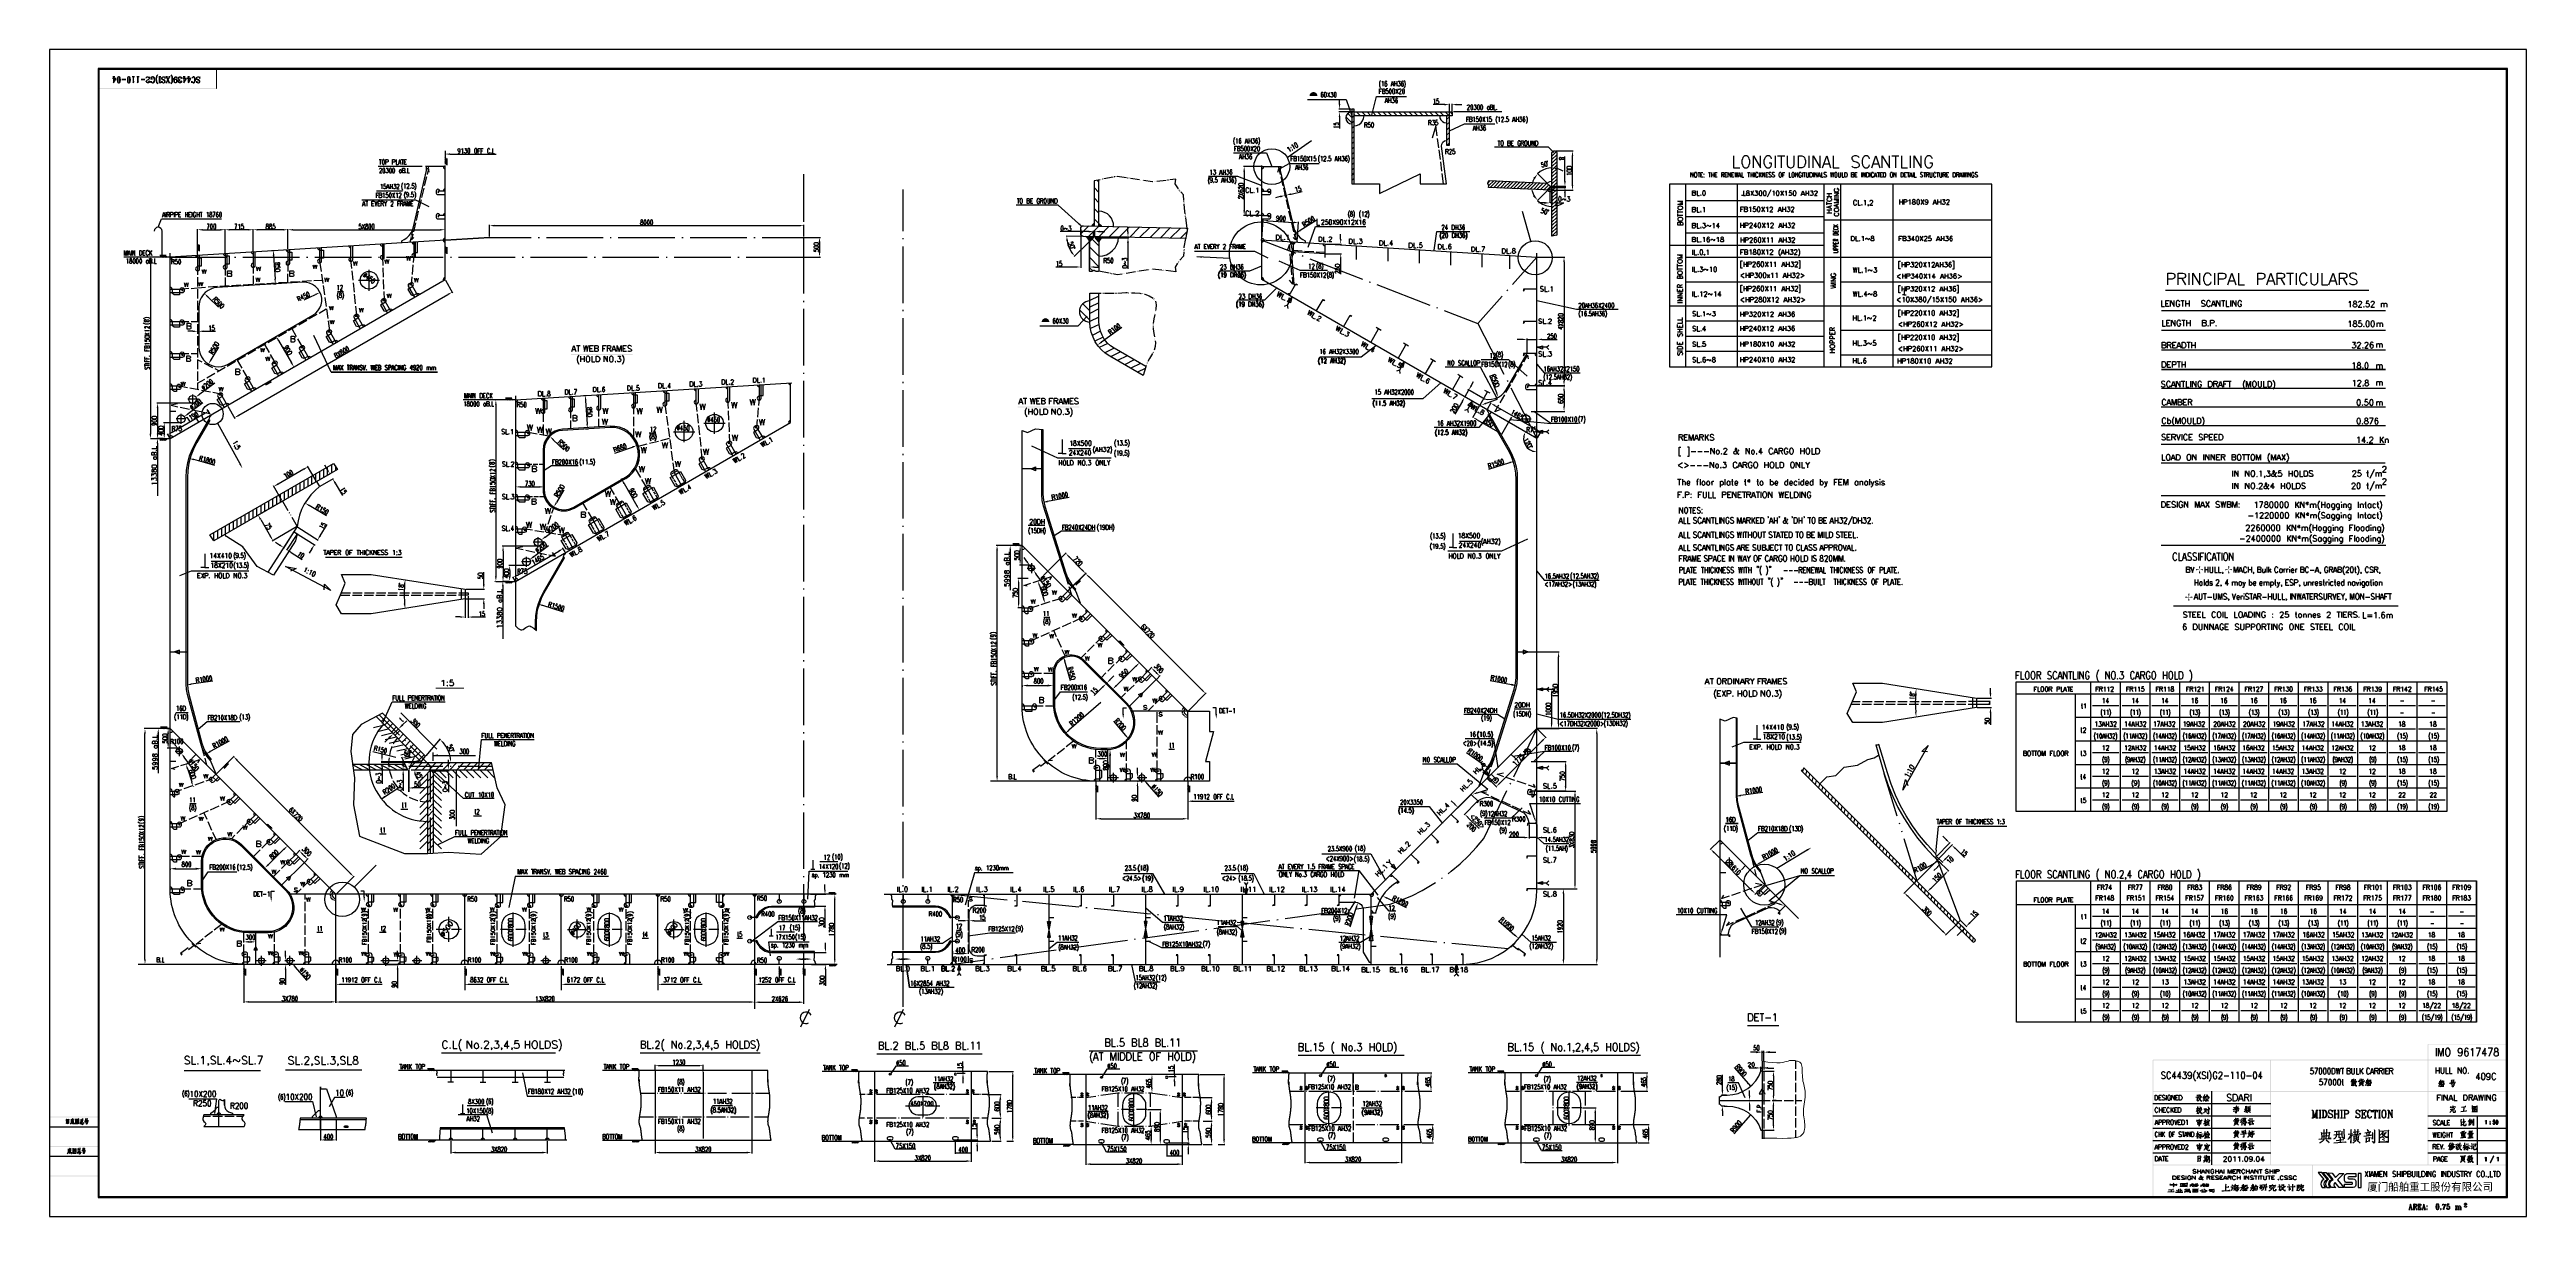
# Model space of a CAD drawing. Header units: millimetres. Extents: x 0.6 to 49, y 0.3 to 23.1.
import ezdxf

# ---------------------------------------------------------------- set-up
doc = ezdxf.new("R2010")
doc.units = ezdxf.units.MM
for name, color, linetype in [('PDF_Geometry', 7, 'Continuous'), ('PDF_Solid Fills', 7, 'Continuous'), ('PDF_Text', 7, 'Continuous')]:
    doc.layers.add(name, color=color, linetype=linetype)
doc.styles.add('PDF Arial', font='arial.ttf')

msp = doc.modelspace()

# ---------------------------------------------------------------- texts
at = {"layer": 'PDF_Text', "insert": (45.936, 0.765), "char_height": 0.15032, "attachment_point": 7, "style": 'PDF Arial'}
msp.add_mtext('厦门船舶重工股份有限公司', dxfattribs=at)

# ---------------------------------------------------------------- linework, layer by layer
at = {"layer": 'PDF_Geometry', "lineweight": 25}
for points in [[(0.603, 23.1), (0.603, 0.28), (49.049, 0.28), (49.049, 23.1)], [(1.553, 22.727), (1.553, 0.653), (48.676, 0.653), (48.676, 22.727)], [(1.963, 22.45), (1.976, 22.457), (1.983, 22.473), (1.989, 22.5), (1.989, 22.517), (1.983, 22.543), (1.976, 22.56), (1.963, 22.567), (1.953, 22.567), (1.939, 22.56), (1.933, 22.543), (1.926, 22.517), (1.926, 22.5), (1.933, 22.473), (1.939, 22.457), (1.953, 22.45)], [(2.019, 22.517), (2.093, 22.517), (2.093, 22.513), (2.019, 22.513)], [(2.159, 22.45), (2.173, 22.457), (2.183, 22.473), (2.186, 22.5), (2.186, 22.517), (2.183, 22.543), (2.173, 22.56), (2.159, 22.567), (2.149, 22.567), (2.136, 22.56), (2.129, 22.543), (2.126, 22.517), (2.126, 22.5), (2.129, 22.473), (2.136, 22.457), (2.149, 22.45)], [(2.393, 22.517), (2.466, 22.517), (2.466, 22.513), (2.393, 22.513)], [(2.556, 22.473), (2.556, 22.48), (2.549, 22.48), (2.549, 22.473)], [(3.089, 22.543), (3.089, 22.55), (3.086, 22.55), (3.086, 22.543)], [(3.183, 22.54), (3.183, 22.543), (3.179, 22.543), (3.179, 22.54)], [(3.183, 22.473), (3.183, 22.48), (3.179, 22.48), (3.179, 22.473)], [(26.826, 22.333), (26.816, 22.327), (26.809, 22.313), (26.806, 22.29), (26.806, 22.277), (26.809, 22.253), (26.816, 22.24), (26.826, 22.237), (26.833, 22.237), (26.839, 22.24), (26.846, 22.253), (26.849, 22.277), (26.849, 22.29), (26.846, 22.313), (26.839, 22.327), (26.833, 22.333)], [(26.889, 22.333), (26.879, 22.327), (26.873, 22.313), (26.869, 22.29), (26.869, 22.277), (26.873, 22.253), (26.879, 22.24), (26.889, 22.237), (26.896, 22.237), (26.906, 22.24), (26.913, 22.253), (26.916, 22.277), (26.916, 22.29), (26.913, 22.313), (26.906, 22.327), (26.896, 22.333)], [(27.083, 22.333), (27.073, 22.327), (27.066, 22.313), (27.063, 22.29), (27.063, 22.277), (27.066, 22.253), (27.073, 22.24), (27.083, 22.237), (27.086, 22.237), (27.096, 22.24), (27.103, 22.253), (27.106, 22.277), (27.106, 22.29), (27.103, 22.313), (27.096, 22.327), (27.086, 22.333)], [(25.553, 22.263), (25.543, 22.26), (25.536, 22.247), (25.533, 22.223), (25.533, 22.21), (25.536, 22.187), (25.543, 22.173), (25.553, 22.167), (25.559, 22.167), (25.569, 22.173), (25.576, 22.187), (25.579, 22.21), (25.579, 22.223), (25.576, 22.247), (25.569, 22.26), (25.559, 22.263)], [(25.746, 22.263), (25.736, 22.26), (25.729, 22.247), (25.726, 22.223), (25.726, 22.21), (25.729, 22.187), (25.736, 22.173), (25.746, 22.167), (25.753, 22.167), (25.763, 22.173), (25.769, 22.187), (25.769, 22.247), (25.763, 22.26), (25.753, 22.263)], [(28.416, 22.02), (28.406, 22.013), (28.403, 22), (28.399, 21.977), (28.399, 21.963), (28.403, 21.94), (28.406, 21.927), (28.416, 21.923), (28.423, 21.923), (28.433, 21.927), (28.439, 21.94), (28.443, 21.963), (28.443, 21.977), (28.439, 22), (28.433, 22.013), (28.423, 22.02)], [(28.546, 22.02), (28.536, 22.013), (28.529, 22), (28.526, 21.977), (28.526, 21.963), (28.529, 21.94), (28.536, 21.927), (28.546, 21.923), (28.553, 21.923), (28.563, 21.927), (28.569, 21.94), (28.569, 22), (28.563, 22.013), (28.553, 22.02)], [(28.609, 22.02), (28.599, 22.013), (28.593, 22), (28.589, 21.977), (28.589, 21.963), (28.593, 21.94), (28.599, 21.927), (28.609, 21.923), (28.616, 21.923), (28.626, 21.927), (28.633, 21.94), (28.636, 21.963), (28.636, 21.977), (28.633, 22), (28.626, 22.013), (28.616, 22.02)], [(28.909, 21.933), (28.906, 21.927), (28.909, 21.923), (28.913, 21.927)], [(26.476, 21.673), (26.466, 21.67), (26.459, 21.657), (26.456, 21.633), (26.456, 21.62), (26.459, 21.597), (26.466, 21.583), (26.476, 21.577), (26.483, 21.577), (26.493, 21.583), (26.499, 21.597), (26.503, 21.62), (26.503, 21.633), (26.499, 21.657), (26.493, 21.67), (26.483, 21.673)], [(28.593, 21.783), (28.583, 21.78), (28.576, 21.763), (28.573, 21.743), (28.573, 21.727), (28.576, 21.707), (28.583, 21.69), (28.593, 21.687), (28.596, 21.687), (28.606, 21.69), (28.613, 21.707), (28.616, 21.727), (28.616, 21.743), (28.613, 21.763), (28.606, 21.78), (28.596, 21.783)], [(29.006, 21.317), (28.999, 21.313), (28.993, 21.303), (28.989, 21.293), (28.986, 21.28), (28.986, 21.257), (28.989, 21.243), (28.993, 21.233), (28.999, 21.227), (29.006, 21.22), (29.019, 21.22), (29.026, 21.227), (29.033, 21.233), (29.036, 21.243), (29.039, 21.257), (29.039, 21.28), (29.036, 21.293), (29.033, 21.303), (29.026, 21.313), (29.019, 21.317)], [(29.069, 21.697), (29.066, 21.69), (29.069, 21.687), (29.073, 21.69)], [(29.473, 21.317), (29.466, 21.313), (29.459, 21.303), (29.456, 21.293), (29.453, 21.28), (29.453, 21.257), (29.456, 21.243), (29.459, 21.233), (29.466, 21.227), (29.473, 21.22), (29.486, 21.22), (29.493, 21.227), (29.499, 21.233), (29.503, 21.243), (29.506, 21.257), (29.506, 21.28), (29.503, 21.293), (29.499, 21.303), (29.493, 21.313), (29.486, 21.317)], [(29.669, 21.22), (29.669, 21.317), (29.689, 21.317), (29.699, 21.313), (29.706, 21.303), (29.709, 21.293), (29.713, 21.28), (29.713, 21.257), (29.709, 21.243), (29.706, 21.233), (29.699, 21.227), (29.689, 21.22)], [(7.126, 20.947), (7.119, 20.943), (7.113, 20.933), (7.109, 20.927), (7.106, 20.91), (7.106, 20.89), (7.109, 20.877), (7.113, 20.867), (7.119, 20.857), (7.126, 20.853), (7.139, 20.853), (7.146, 20.857), (7.149, 20.867), (7.153, 20.877), (7.156, 20.89), (7.156, 20.91), (7.153, 20.927), (7.149, 20.933), (7.146, 20.943), (7.139, 20.947)], [(8.799, 21.167), (8.793, 21.163), (8.786, 21.15), (8.783, 21.127), (8.783, 21.113), (8.786, 21.09), (8.793, 21.077), (8.799, 21.07), (8.806, 21.07), (8.816, 21.077), (8.823, 21.09), (8.826, 21.113), (8.826, 21.127), (8.823, 21.15), (8.816, 21.163), (8.806, 21.167)], [(8.933, 21.167), (8.926, 21.163), (8.919, 21.153), (8.916, 21.143), (8.913, 21.13), (8.913, 21.107), (8.916, 21.093), (8.919, 21.083), (8.926, 21.077), (8.933, 21.07), (8.946, 21.07), (8.953, 21.077), (8.956, 21.083), (8.959, 21.093), (8.963, 21.107), (8.963, 21.13), (8.959, 21.143), (8.956, 21.153), (8.953, 21.163), (8.946, 21.167)], [(9.239, 21.08), (9.236, 21.077), (9.239, 21.07), (9.243, 21.077)], [(23.989, 21.21), (23.979, 21.207), (23.973, 21.193), (23.969, 21.17), (23.969, 21.157), (23.973, 21.133), (23.979, 21.12), (23.989, 21.113), (23.996, 21.113), (24.006, 21.12), (24.013, 21.133), (24.016, 21.157), (24.016, 21.17), (24.013, 21.193), (24.006, 21.207), (23.996, 21.21)], [(24.053, 21.21), (24.043, 21.207), (24.036, 21.193), (24.033, 21.17), (24.033, 21.157), (24.036, 21.133), (24.043, 21.12), (24.053, 21.113), (24.059, 21.113), (24.069, 21.12), (24.076, 21.133), (24.079, 21.157), (24.079, 21.17), (24.076, 21.193), (24.069, 21.207), (24.059, 21.21)], [(24.246, 21.21), (24.236, 21.207), (24.229, 21.193), (24.226, 21.17), (24.226, 21.157), (24.229, 21.133), (24.236, 21.12), (24.246, 21.113), (24.253, 21.113), (24.263, 21.12), (24.269, 21.133), (24.273, 21.157), (24.273, 21.17), (24.269, 21.193), (24.263, 21.207), (24.253, 21.21)], [(24.879, 21.187), (24.879, 21.18), (24.886, 21.177), (24.886, 21.183)], [(24.909, 21.137), (24.909, 21.133), (24.913, 21.13), (24.913, 21.137)], [(24.956, 21.27), (24.949, 21.26), (24.953, 21.247), (24.963, 21.223), (24.969, 21.213), (24.983, 21.193), (24.996, 21.187), (25.006, 21.187), (25.013, 21.19), (25.019, 21.2), (25.016, 21.213), (25.006, 21.237), (24.999, 21.247), (24.986, 21.267), (24.973, 21.273), (24.963, 21.273)], [(25.156, 21.013), (25.146, 21.007), (25.139, 20.993), (25.136, 20.97), (25.136, 20.957), (25.139, 20.933), (25.146, 20.92), (25.156, 20.917), (25.163, 20.917), (25.173, 20.92), (25.179, 20.933), (25.183, 20.957), (25.183, 20.97), (25.179, 20.993), (25.173, 21.007), (25.163, 21.013)], [(25.596, 20.927), (25.593, 20.923), (25.596, 20.917)], [(29.849, 20.907), (29.843, 20.9), (29.839, 20.883), (29.846, 20.863), (29.849, 20.85), (29.859, 20.827), (29.869, 20.817), (29.886, 20.817), (29.893, 20.823), (29.896, 20.84), (29.893, 20.863), (29.886, 20.877), (29.876, 20.897), (29.866, 20.907), (29.856, 20.91)], [(29.903, 20.913), (29.899, 20.92), (29.893, 20.92), (29.889, 20.917), (29.889, 20.91), (29.893, 20.903), (29.899, 20.903), (29.903, 20.907)], [(29.989, 19.45), (29.989, 21.087), (29.996, 21.1), (30.006, 21.113), (30.023, 21.117), (30.053, 21.117), (30.066, 21.113), (30.079, 21.1), (30.083, 21.087), (30.083, 19.467), (30.053, 19.463)], [(30.133, 20.963), (30.136, 20.953), (30.146, 20.95), (30.153, 20.95), (30.163, 20.953), (30.169, 20.96), (30.173, 20.973), (30.176, 20.98), (30.186, 20.987), (30.196, 20.99), (30.209, 20.99), (30.219, 20.987), (30.223, 20.983), (30.226, 20.977), (30.226, 20.963), (30.223, 20.953), (30.219, 20.95), (30.209, 20.947), (30.196, 20.947), (30.186, 20.95), (30.176, 20.957), (30.173, 20.967), (30.169, 20.98), (30.163, 20.983), (30.153, 20.987), (30.146, 20.987), (30.136, 20.983), (30.133, 20.977)], [(33.759, 21.02), (33.739, 21.007), (33.723, 20.987), (33.713, 20.963), (33.703, 20.93), (33.703, 20.877), (33.713, 20.843), (33.723, 20.82), (33.739, 20.8), (33.759, 20.79), (33.799, 20.79), (33.819, 20.8), (33.839, 20.82), (33.849, 20.843), (33.859, 20.877), (33.859, 20.93), (33.849, 20.963), (33.839, 20.987), (33.819, 21.007), (33.799, 21.02)], [(34.809, 20.79), (34.809, 21.02), (34.876, 21.02), (34.906, 21.007), (34.926, 20.987), (34.936, 20.963), (34.946, 20.93), (34.946, 20.877), (34.936, 20.843), (34.926, 20.82), (34.906, 20.8), (34.876, 20.79)], [(7.139, 20.783), (7.129, 20.777), (7.123, 20.763), (7.119, 20.743), (7.119, 20.727), (7.123, 20.707), (7.129, 20.69), (7.139, 20.687), (7.146, 20.687), (7.153, 20.69), (7.159, 20.707), (7.163, 20.727), (7.163, 20.743), (7.159, 20.763), (7.153, 20.777), (7.146, 20.783)], [(7.266, 20.783), (7.256, 20.777), (7.249, 20.763), (7.246, 20.743), (7.246, 20.727), (7.249, 20.707), (7.256, 20.69), (7.266, 20.687), (7.273, 20.687), (7.283, 20.69), (7.289, 20.707), (7.293, 20.727), (7.293, 20.743), (7.289, 20.763), (7.283, 20.777), (7.273, 20.783)], [(7.329, 20.783), (7.319, 20.777), (7.313, 20.763), (7.309, 20.743), (7.309, 20.727), (7.313, 20.707), (7.319, 20.69), (7.329, 20.687), (7.336, 20.687), (7.346, 20.69), (7.353, 20.707), (7.356, 20.727), (7.356, 20.743), (7.353, 20.763), (7.346, 20.777), (7.336, 20.783)], [(7.576, 20.697), (7.573, 20.69), (7.576, 20.687), (7.579, 20.69)], [(7.659, 20.393), (7.659, 20.383), (7.663, 20.387)], [(23.373, 20.51), (23.369, 20.503), (23.373, 20.5), (23.376, 20.503)], [(23.859, 20.46), (23.863, 20.45), (23.876, 20.443), (23.899, 20.44), (23.913, 20.44), (23.936, 20.443), (23.949, 20.45), (23.953, 20.46), (23.953, 20.467), (23.949, 20.477), (23.936, 20.48), (23.913, 20.483), (23.899, 20.483), (23.876, 20.48), (23.863, 20.477), (23.859, 20.467)], [(30.279, 20.787), (30.283, 20.777), (30.299, 20.77), (30.319, 20.767), (30.333, 20.767), (30.356, 20.77), (30.369, 20.777), (30.376, 20.787), (30.376, 20.793), (30.369, 20.803), (30.356, 20.81), (30.333, 20.813), (30.319, 20.813), (30.299, 20.81), (30.283, 20.803), (30.279, 20.793)], [(30.279, 20.723), (30.283, 20.713), (30.299, 20.707), (30.319, 20.703), (30.333, 20.703), (30.356, 20.707), (30.369, 20.713), (30.376, 20.723), (30.376, 20.73), (30.369, 20.74), (30.356, 20.747), (30.333, 20.75), (30.319, 20.75), (30.299, 20.747), (30.283, 20.74), (30.279, 20.73)], [(32.793, 20.697), (32.786, 20.693), (32.779, 20.683), (32.776, 20.673), (32.773, 20.66), (32.773, 20.637), (32.776, 20.623), (32.779, 20.617), (32.786, 20.607), (32.793, 20.603), (32.806, 20.603), (32.813, 20.607), (32.819, 20.617), (32.823, 20.623), (32.826, 20.637), (32.826, 20.66), (32.823, 20.673), (32.819, 20.683), (32.813, 20.693), (32.806, 20.697)], [(32.963, 20.667), (32.959, 20.66), (32.963, 20.657), (32.966, 20.66)], [(32.963, 20.61), (32.959, 20.607), (32.963, 20.603), (32.966, 20.607)], [(34.449, 20.697), (34.443, 20.693), (34.436, 20.683), (34.433, 20.673), (34.429, 20.66), (34.429, 20.637), (34.433, 20.623), (34.436, 20.617), (34.443, 20.607), (34.449, 20.603), (34.463, 20.603), (34.466, 20.607), (34.473, 20.617), (34.476, 20.623), (34.479, 20.637), (34.479, 20.66), (34.476, 20.673), (34.473, 20.683), (34.466, 20.693), (34.463, 20.697)], [(34.699, 20.697), (34.693, 20.693), (34.686, 20.683), (34.683, 20.673), (34.679, 20.66), (34.679, 20.637), (34.683, 20.623), (34.686, 20.617), (34.693, 20.607), (34.699, 20.603), (34.709, 20.603), (34.716, 20.607), (34.723, 20.617), (34.726, 20.623), (34.729, 20.637), (34.729, 20.66), (34.726, 20.673), (34.723, 20.683), (34.716, 20.693), (34.709, 20.697)], [(35.036, 20.603), (35.036, 20.697), (35.059, 20.697), (35.069, 20.693), (35.076, 20.683), (35.079, 20.673), (35.083, 20.66), (35.083, 20.637), (35.079, 20.623), (35.076, 20.617), (35.069, 20.607), (35.059, 20.603)], [(35.536, 20.697), (35.529, 20.693), (35.523, 20.683), (35.519, 20.673), (35.519, 20.623), (35.523, 20.617), (35.529, 20.607), (35.536, 20.603), (35.549, 20.603), (35.556, 20.607), (35.563, 20.617), (35.566, 20.623), (35.569, 20.637), (35.569, 20.66), (35.566, 20.673), (35.563, 20.683), (35.556, 20.693), (35.549, 20.697)], [(35.716, 20.603), (35.716, 20.697), (35.739, 20.697), (35.749, 20.693), (35.756, 20.683), (35.759, 20.673), (35.763, 20.66), (35.763, 20.637), (35.759, 20.623), (35.756, 20.617), (35.749, 20.607), (35.739, 20.603)], [(36.143, 20.603), (36.143, 20.697), (36.166, 20.697), (36.173, 20.693), (36.179, 20.683), (36.183, 20.673), (36.186, 20.66), (36.186, 20.637), (36.183, 20.623), (36.179, 20.617), (36.173, 20.607), (36.166, 20.603)], [(36.473, 20.603), (36.473, 20.697), (36.493, 20.697), (36.503, 20.693), (36.509, 20.683), (36.513, 20.673), (36.516, 20.66), (36.516, 20.637), (36.513, 20.623), (36.509, 20.617), (36.503, 20.607), (36.493, 20.603)], [(36.623, 20.697), (36.616, 20.693), (36.609, 20.683), (36.606, 20.673), (36.603, 20.66), (36.603, 20.637), (36.606, 20.623), (36.609, 20.617), (36.616, 20.607), (36.623, 20.603), (36.636, 20.603), (36.643, 20.607), (36.649, 20.617), (36.653, 20.623), (36.656, 20.637), (36.656, 20.66), (36.653, 20.673), (36.649, 20.683), (36.643, 20.693), (36.636, 20.697)], [(36.816, 20.603), (36.816, 20.697), (36.836, 20.697), (36.846, 20.693), (36.853, 20.683), (36.856, 20.673), (36.859, 20.66), (36.859, 20.637), (36.856, 20.623), (36.853, 20.617), (36.846, 20.607), (36.836, 20.603)], [(37.836, 20.603), (37.836, 20.697), (37.859, 20.697), (37.869, 20.693), (37.873, 20.683), (37.876, 20.673), (37.879, 20.66), (37.879, 20.637), (37.876, 20.623), (37.873, 20.617), (37.869, 20.607), (37.859, 20.603)], [(3.749, 19.92), (3.739, 19.913), (3.736, 19.907), (3.736, 19.897), (3.739, 19.887), (3.746, 19.883), (3.759, 19.877), (3.769, 19.873), (3.776, 19.863), (3.779, 19.857), (3.779, 19.84), (3.776, 19.833), (3.773, 19.827), (3.763, 19.823), (3.749, 19.823), (3.739, 19.827), (3.736, 19.833), (3.733, 19.84), (3.733, 19.857), (3.736, 19.863), (3.743, 19.873), (3.753, 19.877), (3.766, 19.883), (3.773, 19.887), (3.776, 19.897), (3.776, 19.907), (3.773, 19.913), (3.763, 19.92)], [(3.943, 19.92), (3.936, 19.913), (3.929, 19.9), (3.926, 19.877), (3.926, 19.863), (3.929, 19.84), (3.936, 19.827), (3.943, 19.823), (3.949, 19.823), (3.959, 19.827), (3.966, 19.84), (3.969, 19.863), (3.969, 19.877), (3.966, 19.9), (3.959, 19.913), (3.949, 19.92)], [(7.266, 20.3), (7.256, 20.293), (7.249, 20.28), (7.246, 20.257), (7.246, 20.243), (7.249, 20.22), (7.256, 20.207), (7.266, 20.203), (7.269, 20.203), (7.279, 20.207), (7.286, 20.22), (7.289, 20.243), (7.289, 20.257), (7.286, 20.28), (7.279, 20.293), (7.269, 20.3)], [(7.653, 20.223), (7.649, 20.217), (7.653, 20.213), (7.656, 20.217)], [(19.603, 20.187), (19.596, 20.183), (19.589, 20.173), (19.586, 20.163), (19.583, 20.15), (19.583, 20.127), (19.586, 20.113), (19.589, 20.103), (19.596, 20.097), (19.603, 20.09), (19.616, 20.09), (19.623, 20.097), (19.629, 20.103), (19.633, 20.113), (19.636, 20.127), (19.636, 20.15), (19.633, 20.163), (19.629, 20.173), (19.623, 20.183), (19.616, 20.187)], [(20.069, 20.187), (20.066, 20.183), (20.059, 20.173), (20.056, 20.163), (20.053, 20.15), (20.053, 20.127), (20.056, 20.113), (20.059, 20.103), (20.066, 20.097), (20.069, 20.09), (20.083, 20.09), (20.089, 20.097), (20.096, 20.103), (20.099, 20.113), (20.103, 20.127), (20.103, 20.15), (20.099, 20.163), (20.096, 20.173), (20.089, 20.183), (20.083, 20.187)], [(20.266, 20.09), (20.266, 20.187), (20.289, 20.187), (20.299, 20.183), (20.306, 20.173), (20.309, 20.163), (20.309, 20.113), (20.306, 20.103), (20.299, 20.097), (20.289, 20.09)], [(24.163, 20.31), (24.159, 20.307), (24.163, 20.303), (24.166, 20.307)], [(26.059, 19.933), (26.049, 19.927), (26.046, 19.92), (26.046, 19.91), (26.049, 19.9), (26.056, 19.897), (26.069, 19.89), (26.079, 19.887), (26.086, 19.877), (26.089, 19.867), (26.089, 19.853), (26.086, 19.847), (26.083, 19.84), (26.073, 19.837), (26.059, 19.837), (26.049, 19.84), (26.046, 19.847), (26.046, 19.877), (26.053, 19.887), (26.063, 19.89), (26.076, 19.897), (26.083, 19.9), (26.086, 19.91), (26.086, 19.92), (26.083, 19.927), (26.073, 19.933)], [(29.879, 19.973), (29.869, 19.973), (29.859, 19.96), (29.849, 19.94), (29.846, 19.927), (29.843, 19.903), (29.846, 19.89), (29.853, 19.883), (29.859, 19.88), (29.869, 19.883), (29.879, 19.893), (29.889, 19.913), (29.893, 19.927), (29.896, 19.95), (29.893, 19.967), (29.886, 19.973)], [(29.926, 19.953), (29.926, 19.96), (29.923, 19.963), (29.916, 19.96), (29.913, 19.957), (29.913, 19.95), (29.916, 19.943), (29.923, 19.947)], [(30.139, 20.223), (30.129, 20.22), (30.123, 20.207), (30.116, 20.183), (30.116, 20.17), (30.123, 20.147), (30.129, 20.133), (30.139, 20.127), (30.146, 20.127), (30.159, 20.133), (30.166, 20.147), (30.169, 20.17), (30.169, 20.183), (30.166, 20.207), (30.159, 20.22), (30.146, 20.223)], [(32.449, 19.997), (32.453, 19.99), (32.463, 19.98), (32.473, 19.977), (32.486, 19.973), (32.509, 19.973), (32.523, 19.977), (32.533, 19.98), (32.539, 19.99), (32.546, 19.997), (32.546, 20.013), (32.539, 20.023), (32.533, 20.03), (32.523, 20.033), (32.509, 20.04), (32.486, 20.04), (32.473, 20.033), (32.463, 20.03), (32.453, 20.023), (32.449, 20.013)], [(32.899, 20.253), (32.896, 20.25), (32.899, 20.243), (32.906, 20.25)], [(32.899, 19.933), (32.896, 19.93), (32.899, 19.923), (32.906, 19.93)], [(32.959, 20.34), (32.946, 20.337), (32.939, 20.323), (32.933, 20.3), (32.933, 20.287), (32.939, 20.263), (32.946, 20.25), (32.959, 20.243), (32.966, 20.243), (32.979, 20.25), (32.986, 20.263), (32.993, 20.287), (32.993, 20.3), (32.986, 20.323), (32.979, 20.337), (32.966, 20.34)], [(33.813, 20.34), (33.799, 20.333), (33.796, 20.327), (33.796, 20.317), (33.799, 20.307), (33.809, 20.303), (33.826, 20.297), (33.836, 20.293), (33.846, 20.283), (33.849, 20.273), (33.849, 20.26), (33.846, 20.253), (33.843, 20.247), (33.829, 20.243), (33.813, 20.243), (33.799, 20.247), (33.796, 20.253), (33.793, 20.26), (33.793, 20.273), (33.796, 20.283), (33.806, 20.293), (33.816, 20.297), (33.833, 20.303), (33.843, 20.307), (33.846, 20.317), (33.846, 20.327), (33.843, 20.333), (33.829, 20.34)], [(34.029, 20.023), (34.016, 20.02), (34.006, 20.007), (34.003, 19.983), (34.003, 19.97), (34.006, 19.947), (34.016, 19.933), (34.029, 19.927), (34.036, 19.927), (34.049, 19.933), (34.056, 19.947), (34.063, 19.97), (34.063, 19.983), (34.056, 20.007), (34.049, 20.02), (34.036, 20.023)], [(34.063, 20.34), (34.053, 20.333), (34.043, 20.32), (34.039, 20.297), (34.039, 20.283), (34.043, 20.26), (34.053, 20.247), (34.063, 20.243), (34.073, 20.243), (34.086, 20.247), (34.093, 20.26), (34.096, 20.283), (34.096, 20.297), (34.093, 20.32), (34.086, 20.333), (34.073, 20.34)], [(34.146, 20.34), (34.133, 20.333), (34.126, 20.32), (34.123, 20.297), (34.123, 20.283), (34.126, 20.26), (34.133, 20.247), (34.146, 20.243), (34.156, 20.243), (34.166, 20.247), (34.176, 20.26), (34.179, 20.283), (34.179, 20.297), (34.176, 20.32), (34.166, 20.333), (34.156, 20.34)], [(34.403, 20.34), (34.389, 20.333), (34.379, 20.32), (34.376, 20.297), (34.376, 20.283), (34.379, 20.26), (34.389, 20.247), (34.403, 20.243), (34.409, 20.243), (34.423, 20.247), (34.429, 20.26), (34.433, 20.283), (34.433, 20.297), (34.429, 20.32), (34.423, 20.333), (34.409, 20.34)], [(34.729, 20.34), (34.719, 20.333), (34.709, 20.32), (34.706, 20.297), (34.706, 20.283), (34.709, 20.26), (34.719, 20.247), (34.729, 20.243), (34.739, 20.243), (34.753, 20.247), (34.759, 20.26), (34.763, 20.283), (34.763, 20.297), (34.759, 20.32), (34.753, 20.333), (34.739, 20.34)], [(35.506, 19.957), (35.509, 19.947), (35.519, 19.94), (35.529, 19.937), (35.543, 19.93), (35.566, 19.93), (35.579, 19.937), (35.589, 19.94), (35.596, 19.947), (35.603, 19.957), (35.603, 19.973), (35.596, 19.98), (35.589, 19.99), (35.579, 19.993), (35.566, 19.997), (35.543, 19.997), (35.529, 19.993), (35.519, 19.99), (35.509, 19.98), (35.506, 19.973)], [(36.049, 20.067), (36.046, 20.06), (36.049, 20.057), (36.056, 20.06)], [(37.059, 20.167), (37.049, 20.16), (37.043, 20.153), (37.043, 20.143), (37.049, 20.133), (37.056, 20.13), (37.073, 20.123), (37.086, 20.12), (37.093, 20.11), (37.096, 20.103), (37.096, 20.087), (37.093, 20.08), (37.089, 20.073), (37.076, 20.07), (37.059, 20.07), (37.049, 20.073), (37.043, 20.08), (37.039, 20.087), (37.039, 20.103), (37.043, 20.11), (37.053, 20.12), (37.066, 20.123), (37.083, 20.13), (37.089, 20.133), (37.093, 20.143), (37.093, 20.153), (37.089, 20.16), (37.076, 20.167)], [(37.146, 20.167), (37.136, 20.16), (37.126, 20.147), (37.123, 20.123), (37.123, 20.11), (37.126, 20.087), (37.136, 20.073), (37.146, 20.07), (37.156, 20.07), (37.166, 20.073), (37.176, 20.087), (37.179, 20.11), (37.179, 20.123), (37.176, 20.147), (37.166, 20.16), (37.156, 20.167)], [(3.766, 19.687), (3.756, 19.683), (3.749, 19.67), (3.746, 19.647), (3.746, 19.633), (3.749, 19.61), (3.756, 19.597), (3.766, 19.59), (3.773, 19.59), (3.783, 19.597), (3.786, 19.61), (3.789, 19.633), (3.789, 19.647), (3.786, 19.67), (3.783, 19.683), (3.773, 19.687)], [(3.829, 19.687), (3.819, 19.683), (3.813, 19.67), (3.809, 19.647), (3.809, 19.633), (3.813, 19.61), (3.819, 19.597), (3.829, 19.59), (3.836, 19.59), (3.846, 19.597), (3.853, 19.61), (3.856, 19.633), (3.856, 19.647), (3.853, 19.67), (3.846, 19.683), (3.836, 19.687)], [(4.856, 19.687), (4.846, 19.683), (4.843, 19.673), (4.843, 19.663), (4.846, 19.657), (4.853, 19.65), (4.866, 19.647), (4.876, 19.64), (4.883, 19.633), (4.886, 19.623), (4.886, 19.61), (4.883, 19.6), (4.879, 19.597), (4.869, 19.59), (4.856, 19.59), (4.846, 19.597), (4.843, 19.6), (4.839, 19.61), (4.839, 19.623), (4.843, 19.633), (4.849, 19.64), (4.859, 19.647), (4.873, 19.65), (4.879, 19.657), (4.883, 19.663), (4.883, 19.673), (4.879, 19.683), (4.869, 19.687)], [(4.919, 19.687), (4.909, 19.683), (4.906, 19.673), (4.906, 19.663), (4.909, 19.657), (4.916, 19.65), (4.929, 19.647), (4.939, 19.64), (4.946, 19.633), (4.949, 19.623), (4.949, 19.61), (4.946, 19.6), (4.943, 19.597), (4.933, 19.59), (4.919, 19.59), (4.909, 19.597), (4.906, 19.6), (4.906, 19.633), (4.913, 19.64), (4.923, 19.647), (4.936, 19.65), (4.943, 19.657), (4.946, 19.663), (4.946, 19.673), (4.943, 19.683), (4.933, 19.687)], [(6.796, 19.687), (6.789, 19.683), (6.786, 19.673), (6.786, 19.663), (6.789, 19.657), (6.793, 19.65), (6.806, 19.647), (6.816, 19.64), (6.823, 19.633), (6.826, 19.623), (6.826, 19.61), (6.823, 19.6), (6.819, 19.597), (6.809, 19.59), (6.796, 19.59), (6.789, 19.597), (6.786, 19.6), (6.783, 19.61), (6.783, 19.623), (6.786, 19.633), (6.789, 19.64), (6.799, 19.647), (6.813, 19.65), (6.819, 19.657), (6.823, 19.663), (6.823, 19.673), (6.819, 19.683), (6.809, 19.687)], [(6.866, 19.687), (6.856, 19.683), (6.849, 19.67), (6.846, 19.647), (6.846, 19.633), (6.849, 19.61), (6.856, 19.597), (6.866, 19.59), (6.869, 19.59), (6.879, 19.597), (6.886, 19.61), (6.889, 19.633), (6.889, 19.647), (6.886, 19.67), (6.879, 19.683), (6.869, 19.687)], [(6.929, 19.687), (6.919, 19.683), (6.913, 19.67), (6.909, 19.647), (6.909, 19.633), (6.913, 19.61), (6.919, 19.597), (6.929, 19.59), (6.936, 19.59), (6.946, 19.597), (6.949, 19.61), (6.953, 19.633), (6.953, 19.647), (6.949, 19.67), (6.946, 19.683), (6.936, 19.687)], [(12.179, 19.77), (12.169, 19.763), (12.166, 19.753), (12.166, 19.747), (12.169, 19.737), (12.176, 19.733), (12.189, 19.727), (12.199, 19.723), (12.206, 19.713), (12.209, 19.703), (12.209, 19.69), (12.206, 19.68), (12.203, 19.677), (12.193, 19.673), (12.179, 19.673), (12.169, 19.677), (12.166, 19.68), (12.163, 19.69), (12.163, 19.703), (12.166, 19.713), (12.173, 19.723), (12.183, 19.727), (12.196, 19.733), (12.203, 19.737), (12.206, 19.747), (12.206, 19.753), (12.203, 19.763), (12.193, 19.77)], [(12.246, 19.77), (12.239, 19.763), (12.233, 19.75), (12.229, 19.727), (12.229, 19.713), (12.233, 19.69), (12.239, 19.677), (12.246, 19.673), (12.253, 19.673), (12.263, 19.677), (12.269, 19.69), (12.273, 19.713), (12.273, 19.727), (12.269, 19.75), (12.263, 19.763), (12.253, 19.77)], [(12.313, 19.77), (12.303, 19.763), (12.296, 19.75), (12.293, 19.727), (12.293, 19.713), (12.296, 19.69), (12.303, 19.677), (12.313, 19.673), (12.319, 19.673), (12.326, 19.677), (12.333, 19.69), (12.336, 19.713), (12.336, 19.727), (12.333, 19.75), (12.326, 19.763), (12.319, 19.77)], [(12.376, 19.77), (12.366, 19.763), (12.359, 19.75), (12.356, 19.727), (12.356, 19.713), (12.359, 19.69), (12.366, 19.677), (12.376, 19.673), (12.383, 19.673), (12.393, 19.677), (12.399, 19.69), (12.403, 19.713), (12.403, 19.727), (12.399, 19.75), (12.393, 19.763), (12.383, 19.77)], [(20.406, 19.65), (20.396, 19.647), (20.389, 19.633), (20.386, 19.61), (20.386, 19.597), (20.389, 19.573), (20.396, 19.56), (20.406, 19.557), (20.413, 19.557), (20.419, 19.56), (20.426, 19.573), (20.429, 19.597), (20.429, 19.61), (20.426, 19.633), (20.419, 19.647), (20.413, 19.65)], [(21.003, 19.65), (21.036, 19.683), (21.003, 19.65), (21.036, 19.683), (21.003, 19.65), (21.036, 19.683), (21.003, 19.65), (21.036, 19.683), (21.003, 19.65), (21.036, 19.683), (21.003, 19.65), (21.036, 19.683), (21.003, 19.65), (21.036, 19.683), (21.003, 19.65), (21.036, 19.683)], [(21.023, 19.65), (21.036, 19.663), (21.023, 19.65), (21.036, 19.663), (21.023, 19.65), (21.036, 19.663), (21.023, 19.65), (21.036, 19.663), (21.023, 19.65), (21.036, 19.663), (21.023, 19.65), (21.036, 19.663), (21.023, 19.65), (21.036, 19.663), (21.023, 19.65), (21.036, 19.663), (21.023, 19.65), (21.036, 19.663), (21.023, 19.65), (21.036, 19.663)], [(21.036, 19.653), (21.036, 19.65), (21.036, 19.653), (21.036, 19.65)], [(21.129, 19.693), (21.129, 19.69), (21.129, 19.693), (21.129, 19.69), (21.129, 19.693), (21.129, 19.69), (21.129, 19.693), (21.129, 19.69), (21.129, 19.693), (21.129, 19.69), (21.129, 19.693), (21.129, 19.69), (21.129, 19.693), (21.129, 19.69)], [(21.129, 19.69), (21.133, 19.69), (21.129, 19.69), (21.133, 19.69), (21.129, 19.69), (21.133, 19.69), (21.129, 19.69), (21.133, 19.69), (21.129, 19.69), (21.133, 19.69)], [(21.129, 19.687), (21.133, 19.69), (21.129, 19.687), (21.133, 19.69), (21.129, 19.687), (21.133, 19.69), (21.129, 19.687), (21.133, 19.69), (21.129, 19.687), (21.133, 19.69), (21.129, 19.687), (21.133, 19.69), (21.129, 19.687), (21.133, 19.69), (21.129, 19.687), (21.133, 19.69), (21.129, 19.687), (21.133, 19.69), (21.129, 19.687), (21.133, 19.69), (21.129, 19.687), (21.133, 19.69), (21.129, 19.687), (21.133, 19.69)], [(21.129, 19.677), (21.136, 19.687), (21.129, 19.677), (21.136, 19.687), (21.129, 19.677), (21.136, 19.687), (21.129, 19.677), (21.136, 19.687), (21.129, 19.677), (21.136, 19.687), (21.129, 19.677), (21.136, 19.687), (21.129, 19.677), (21.136, 19.683), (21.129, 19.677), (21.136, 19.683), (21.129, 19.677), (21.139, 19.683), (21.129, 19.677), (21.139, 19.683), (21.129, 19.677), (21.139, 19.683), (21.129, 19.677), (21.139, 19.683)], [(21.129, 19.67), (21.143, 19.68), (21.129, 19.67), (21.143, 19.68), (21.129, 19.67), (21.143, 19.68), (21.129, 19.67), (21.143, 19.68)], [(21.129, 19.65), (21.149, 19.673), (21.129, 19.65), (21.149, 19.673), (21.129, 19.65), (21.149, 19.673), (21.129, 19.65), (21.149, 19.673), (21.129, 19.65), (21.149, 19.673), (21.129, 19.65), (21.149, 19.67), (21.129, 19.65), (21.149, 19.67), (21.129, 19.65), (21.149, 19.67), (21.129, 19.65), (21.149, 19.67), (21.129, 19.65), (21.153, 19.67), (21.129, 19.65), (21.153, 19.67), (21.129, 19.65), (21.153, 19.67)], [(21.129, 19.647), (21.153, 19.67), (21.129, 19.647), (21.153, 19.67), (21.129, 19.647), (21.153, 19.67), (21.129, 19.647), (21.153, 19.67), (21.129, 19.647), (21.153, 19.67), (21.129, 19.647), (21.153, 19.67), (21.129, 19.647), (21.153, 19.67), (21.129, 19.647), (21.153, 19.67), (21.129, 19.647), (21.153, 19.67), (21.129, 19.647), (21.153, 19.67), (21.129, 19.647), (21.153, 19.67)], [(21.139, 19.647), (21.156, 19.663), (21.139, 19.647), (21.156, 19.663), (21.139, 19.647), (21.156, 19.663), (21.139, 19.647), (21.156, 19.663), (21.139, 19.647), (21.156, 19.663), (21.139, 19.647), (21.159, 19.663), (21.139, 19.647), (21.159, 19.663)], [(21.153, 19.647), (21.166, 19.657), (21.153, 19.647), (21.166, 19.657)], [(21.166, 19.647), (21.173, 19.65), (21.166, 19.647), (21.173, 19.65), (21.166, 19.647), (21.173, 19.65)], [(24.163, 19.86), (24.159, 19.853), (24.163, 19.85), (24.166, 19.853)], [(24.599, 19.38), (24.599, 19.477), (24.629, 19.477), (24.643, 19.473), (24.649, 19.463), (24.656, 19.453), (24.659, 19.44), (24.659, 19.417), (24.656, 19.403), (24.649, 19.397), (24.643, 19.387), (24.629, 19.38)], [(24.689, 19.847), (24.679, 19.843), (24.673, 19.83), (24.666, 19.807), (24.666, 19.77), (24.673, 19.757), (24.683, 19.75), (24.689, 19.75), (24.699, 19.753), (24.706, 19.767), (24.709, 19.79), (24.713, 19.803), (24.709, 19.827), (24.703, 19.84), (24.696, 19.847)], [(24.753, 19.843), (24.743, 19.837), (24.736, 19.823), (24.729, 19.803), (24.729, 19.79), (24.733, 19.767), (24.736, 19.75), (24.746, 19.747), (24.753, 19.747), (24.763, 19.75), (24.769, 19.763), (24.776, 19.787), (24.776, 19.8), (24.773, 19.823), (24.769, 19.837), (24.759, 19.843)], [(24.763, 19.39), (24.756, 19.387), (24.763, 19.38), (24.766, 19.387)], [(25.226, 19.797), (25.223, 19.787), (25.223, 19.773), (25.233, 19.75), (25.239, 19.74), (25.256, 19.723), (25.269, 19.713), (25.279, 19.713), (25.283, 19.717), (25.289, 19.727), (25.286, 19.743), (25.279, 19.763), (25.269, 19.773), (25.256, 19.793), (25.243, 19.8), (25.233, 19.8)], [(25.283, 19.83), (25.276, 19.82), (25.276, 19.807), (25.286, 19.787), (25.296, 19.773), (25.309, 19.757), (25.323, 19.747), (25.333, 19.75), (25.339, 19.753), (25.343, 19.76), (25.343, 19.777), (25.333, 19.797), (25.326, 19.81), (25.309, 19.827), (25.296, 19.833), (25.286, 19.833)], [(25.433, 19.343), (25.433, 19.44), (25.463, 19.44), (25.473, 19.433), (25.483, 19.427), (25.486, 19.417), (25.489, 19.403), (25.489, 19.38), (25.486, 19.367), (25.483, 19.357), (25.473, 19.347), (25.463, 19.343)], [(25.649, 19.773), (25.639, 19.767), (25.633, 19.753), (25.629, 19.73), (25.629, 19.717), (25.633, 19.693), (25.639, 19.68), (25.649, 19.677), (25.659, 19.677), (25.669, 19.68), (25.676, 19.693), (25.679, 19.717), (25.679, 19.73), (25.676, 19.753), (25.669, 19.767), (25.659, 19.773)], [(25.869, 19.773), (25.859, 19.767), (25.853, 19.753), (25.849, 19.73), (25.849, 19.717), (25.853, 19.693), (25.859, 19.68), (25.869, 19.677), (25.876, 19.677), (25.889, 19.68), (25.896, 19.693), (25.899, 19.717), (25.899, 19.73), (25.896, 19.753), (25.889, 19.767), (25.876, 19.773)], [(26.026, 19.303), (26.026, 19.4), (26.053, 19.4), (26.066, 19.393), (26.076, 19.387), (26.079, 19.377), (26.083, 19.363), (26.083, 19.34), (26.079, 19.327), (26.076, 19.317), (26.066, 19.307), (26.053, 19.303)], [(27.889, 19.42), (27.843, 19.42), (27.876, 19.467), (27.883, 19.48), (27.886, 19.487), (27.886, 19.497), (27.883, 19.507), (27.879, 19.51), (27.873, 19.517), (27.859, 19.517), (27.853, 19.51), (27.849, 19.507), (27.846, 19.497), (27.846, 19.493), (27.846, 19.497), (27.849, 19.507), (27.853, 19.51), (27.859, 19.517), (27.873, 19.517), (27.879, 19.51), (27.883, 19.507), (27.886, 19.497), (27.886, 19.487), (27.883, 19.48), (27.876, 19.467), (27.843, 19.42)], [(27.926, 19.517), (27.916, 19.51), (27.909, 19.497), (27.906, 19.473), (27.906, 19.46), (27.909, 19.437), (27.916, 19.423), (27.926, 19.42), (27.933, 19.42), (27.943, 19.423), (27.949, 19.437), (27.953, 19.46), (27.953, 19.473), (27.949, 19.497), (27.943, 19.51), (27.933, 19.517)], [(27.926, 19.517), (27.916, 19.51), (27.909, 19.497), (27.906, 19.473), (27.906, 19.46), (27.909, 19.437), (27.916, 19.423), (27.926, 19.42), (27.933, 19.42), (27.943, 19.423), (27.949, 19.437), (27.953, 19.46), (27.953, 19.473), (27.949, 19.497), (27.943, 19.51), (27.933, 19.517)], [(28.036, 19.573), (28.036, 19.67), (28.059, 19.67), (28.069, 19.667), (28.076, 19.657), (28.079, 19.647), (28.083, 19.633), (28.083, 19.61), (28.079, 19.597), (28.076, 19.587), (28.069, 19.577), (28.059, 19.573)], [(28.043, 19.42), (28.043, 19.517), (28.063, 19.517), (28.073, 19.51), (28.079, 19.503), (28.083, 19.493), (28.086, 19.48), (28.086, 19.457), (28.083, 19.443), (28.079, 19.433), (28.073, 19.423), (28.063, 19.42)], [(28.043, 19.42), (28.043, 19.517), (28.063, 19.517), (28.073, 19.51), (28.079, 19.503), (28.083, 19.493), (28.086, 19.48), (28.086, 19.457), (28.083, 19.443), (28.079, 19.433), (28.073, 19.423), (28.063, 19.42)], [(28.109, 19.42), (28.109, 19.517)], [(28.153, 19.47), (28.109, 19.47)], [(28.153, 19.42), (28.153, 19.517)], [(28.176, 19.437), (28.179, 19.43), (28.183, 19.423), (28.193, 19.42), (28.203, 19.42), (28.213, 19.423), (28.219, 19.433), (28.223, 19.447), (28.223, 19.457), (28.219, 19.47), (28.216, 19.473), (28.209, 19.48), (28.199, 19.48), (28.219, 19.517), (28.183, 19.517), (28.219, 19.517), (28.199, 19.48), (28.209, 19.48), (28.216, 19.473), (28.219, 19.47), (28.223, 19.457), (28.223, 19.447), (28.219, 19.433), (28.213, 19.423), (28.203, 19.42), (28.193, 19.42), (28.183, 19.423), (28.179, 19.43)], [(28.243, 19.45), (28.246, 19.467), (28.253, 19.473), (28.263, 19.48), (28.266, 19.48), (28.276, 19.473), (28.283, 19.467), (28.286, 19.45), (28.286, 19.447), (28.283, 19.433), (28.276, 19.423), (28.266, 19.42), (28.263, 19.42), (28.253, 19.423), (28.246, 19.433), (28.243, 19.45), (28.243, 19.473), (28.246, 19.497), (28.253, 19.51), (28.263, 19.517), (28.269, 19.517), (28.279, 19.51), (28.283, 19.503), (28.279, 19.51), (28.269, 19.517), (28.263, 19.517), (28.253, 19.51), (28.246, 19.497), (28.243, 19.473), (28.243, 19.45), (28.246, 19.433), (28.253, 19.423), (28.263, 19.42), (28.266, 19.42), (28.276, 19.423), (28.283, 19.433), (28.286, 19.447), (28.286, 19.45), (28.283, 19.467), (28.276, 19.473), (28.266, 19.48), (28.263, 19.48), (28.253, 19.473), (28.246, 19.467)], [(32.449, 19.777), (32.453, 19.767), (32.463, 19.76), (32.473, 19.753), (32.486, 19.75), (32.509, 19.75), (32.523, 19.753), (32.533, 19.76), (32.539, 19.767), (32.546, 19.777), (32.546, 19.793), (32.539, 19.8), (32.533, 19.807), (32.523, 19.813), (32.509, 19.817), (32.486, 19.817), (32.473, 19.813), (32.463, 19.807), (32.453, 19.8), (32.449, 19.793)], [(32.899, 19.62), (32.896, 19.617), (32.899, 19.61), (32.906, 19.617)], [(33.309, 19.433), (33.296, 19.427), (33.293, 19.417), (33.293, 19.41), (33.296, 19.4), (33.303, 19.397), (33.319, 19.39), (33.333, 19.387), (33.343, 19.377), (33.346, 19.367), (33.346, 19.353), (33.343, 19.343), (33.336, 19.34), (33.326, 19.337), (33.309, 19.337), (33.296, 19.34), (33.293, 19.343), (33.286, 19.353), (33.286, 19.367), (33.293, 19.377), (33.299, 19.387), (33.313, 19.39), (33.329, 19.397), (33.336, 19.4), (33.343, 19.41), (33.343, 19.417), (33.336, 19.427), (33.326, 19.433)], [(34.043, 19.71), (34.029, 19.703), (34.023, 19.69), (34.016, 19.667), (34.016, 19.653), (34.023, 19.63), (34.029, 19.617), (34.043, 19.613), (34.049, 19.613), (34.063, 19.617), (34.069, 19.63), (34.076, 19.653), (34.076, 19.667), (34.069, 19.69), (34.063, 19.703), (34.049, 19.71)], [(34.043, 19.423), (34.033, 19.42), (34.023, 19.407), (34.019, 19.383), (34.019, 19.37), (34.023, 19.347), (34.033, 19.333), (34.043, 19.327), (34.053, 19.327), (34.066, 19.333), (34.073, 19.347), (34.076, 19.37), (34.076, 19.383), (34.073, 19.407), (34.066, 19.42), (34.053, 19.423)], [(35.589, 19.47), (35.493, 19.47), (35.493, 19.49), (35.496, 19.5), (35.506, 19.503), (35.516, 19.507), (35.529, 19.51), (35.553, 19.51), (35.566, 19.507), (35.576, 19.503), (35.583, 19.5), (35.589, 19.49)], [(35.846, 19.357), (35.846, 19.453), (35.876, 19.453), (35.889, 19.447), (35.896, 19.437), (35.899, 19.43), (35.906, 19.417), (35.906, 19.393), (35.899, 19.38), (35.896, 19.37), (35.889, 19.36), (35.876, 19.357)], [(36.249, 19.453), (36.239, 19.447), (36.233, 19.437), (36.233, 19.43), (36.239, 19.42), (36.246, 19.417), (36.263, 19.41), (36.276, 19.407), (36.283, 19.397), (36.286, 19.387), (36.286, 19.373), (36.283, 19.363), (36.279, 19.36), (36.266, 19.357), (36.249, 19.357), (36.239, 19.36), (36.233, 19.363), (36.229, 19.373), (36.229, 19.387), (36.233, 19.397), (36.243, 19.407), (36.253, 19.41), (36.269, 19.417), (36.279, 19.42), (36.283, 19.43), (36.283, 19.437), (36.279, 19.447), (36.266, 19.453)], [(37.129, 19.45), (37.116, 19.447), (37.109, 19.433), (37.106, 19.41), (37.106, 19.397), (37.109, 19.373), (37.116, 19.36), (37.129, 19.357), (37.136, 19.357), (37.149, 19.36), (37.159, 19.373), (37.163, 19.397), (37.163, 19.41), (37.159, 19.433), (37.149, 19.447), (37.136, 19.45)], [(2.186, 19.013), (2.176, 19.007), (2.173, 19), (2.173, 18.99), (2.176, 18.98), (2.183, 18.977), (2.196, 18.97), (2.206, 18.967), (2.209, 18.957), (2.213, 18.947), (2.213, 18.933), (2.209, 18.927), (2.209, 18.92), (2.199, 18.917), (2.186, 18.917), (2.176, 18.92), (2.173, 18.927), (2.169, 18.933), (2.169, 18.947), (2.173, 18.957), (2.179, 18.967), (2.189, 18.97), (2.203, 18.977), (2.209, 18.98), (2.209, 19.007), (2.199, 19.013)], [(2.253, 19.013), (2.243, 19.007), (2.236, 18.993), (2.233, 18.97), (2.233, 18.957), (2.236, 18.933), (2.243, 18.92), (2.253, 18.917), (2.259, 18.917), (2.269, 18.92), (2.276, 18.933), (2.279, 18.957), (2.279, 18.97), (2.276, 18.993), (2.269, 19.007), (2.259, 19.013)], [(2.316, 19.013), (2.306, 19.007), (2.299, 18.993), (2.296, 18.97), (2.296, 18.957), (2.299, 18.933), (2.306, 18.92), (2.316, 18.917), (2.323, 18.917), (2.333, 18.92), (2.339, 18.933), (2.343, 18.957), (2.343, 18.97), (2.339, 18.993), (2.333, 19.007), (2.323, 19.013)], [(2.379, 19.013), (2.373, 19.007), (2.366, 18.993), (2.363, 18.97), (2.363, 18.957), (2.366, 18.933), (2.373, 18.92), (2.379, 18.917), (2.386, 18.917), (2.396, 18.92), (2.403, 18.933), (2.406, 18.957), (2.406, 18.97), (2.403, 18.993), (2.396, 19.007), (2.386, 19.013)], [(2.366, 19.073), (2.366, 19.17), (2.389, 19.17), (2.396, 19.167), (2.403, 19.157), (2.406, 19.147), (2.409, 19.133), (2.409, 19.11), (2.406, 19.097), (2.403, 19.09), (2.396, 19.08), (2.389, 19.073)], [(2.626, 18.927), (2.623, 18.92), (2.626, 18.917), (2.629, 18.92)], [(3.143, 18.997), (3.136, 18.993), (3.129, 18.98), (3.126, 18.957), (3.126, 18.943), (3.129, 18.92), (3.136, 18.907), (3.143, 18.9), (3.149, 18.9), (3.159, 18.907), (3.166, 18.92), (3.169, 18.943), (3.169, 18.957), (3.166, 18.98), (3.159, 18.993), (3.149, 18.997)], [(5.106, 18.92), (5.103, 18.927), (5.093, 18.93), (5.083, 18.93), (5.076, 18.927), (5.069, 18.92), (5.066, 18.907), (5.063, 18.897), (5.056, 18.89), (5.046, 18.887), (5.033, 18.883), (5.023, 18.887), (5.019, 18.89), (5.013, 18.9), (5.013, 18.913), (5.016, 18.923), (5.019, 18.927), (5.029, 18.93), (5.043, 18.93), (5.053, 18.927), (5.063, 18.923), (5.066, 18.913), (5.073, 18.9), (5.076, 18.893), (5.086, 18.89), (5.096, 18.893), (5.106, 18.897), (5.109, 18.907)], [(15.553, 19.297), (15.556, 19.287), (15.569, 19.28), (15.593, 19.277), (15.606, 19.277), (15.629, 19.28), (15.643, 19.287), (15.646, 19.297), (15.646, 19.303), (15.643, 19.313), (15.629, 19.32), (15.606, 19.323), (15.593, 19.323), (15.569, 19.32), (15.556, 19.313), (15.553, 19.303)], [(15.553, 19.233), (15.556, 19.223), (15.569, 19.217), (15.593, 19.213), (15.606, 19.213), (15.629, 19.217), (15.643, 19.223), (15.646, 19.233), (15.646, 19.24), (15.643, 19.247), (15.629, 19.253), (15.606, 19.257), (15.593, 19.257), (15.569, 19.253), (15.556, 19.247), (15.553, 19.24)], [(20.646, 19.267), (20.639, 19.277), (20.623, 19.277), (20.603, 19.27), (20.589, 19.267), (20.569, 19.253), (20.559, 19.243), (20.556, 19.233), (20.559, 19.227), (20.566, 19.22), (20.583, 19.22), (20.606, 19.223), (20.619, 19.23), (20.639, 19.24), (20.649, 19.25), (20.649, 19.263)], [(20.656, 19.217), (20.663, 19.22), (20.663, 19.227), (20.659, 19.23), (20.653, 19.23), (20.646, 19.223), (20.646, 19.22), (20.649, 19.217)], [(21.379, 19.02), (21.369, 19.017), (21.366, 19.003), (21.363, 18.98), (21.363, 18.967), (21.366, 18.943), (21.369, 18.93), (21.379, 18.923), (21.386, 18.923), (21.396, 18.93), (21.403, 18.943), (21.406, 18.967), (21.406, 18.98), (21.403, 19.003), (21.396, 19.017), (21.386, 19.02)], [(23.706, 18.8), (23.706, 18.897), (23.729, 18.897), (23.739, 18.893), (23.746, 18.883), (23.749, 18.873), (23.753, 18.86), (23.753, 18.837), (23.749, 18.823), (23.746, 18.813), (23.739, 18.807), (23.729, 18.8)], [(25.443, 18.913), (25.433, 18.91), (25.429, 18.9), (25.429, 18.89), (25.433, 18.88), (25.439, 18.877), (25.449, 18.873), (25.459, 18.867), (25.466, 18.857), (25.469, 18.85), (25.469, 18.837), (25.466, 18.827), (25.463, 18.823), (25.453, 18.817), (25.443, 18.817), (25.433, 18.823), (25.429, 18.827), (25.426, 18.837), (25.426, 18.85), (25.429, 18.857), (25.436, 18.867), (25.443, 18.873), (25.456, 18.877), (25.463, 18.88), (25.466, 18.89), (25.466, 18.9), (25.463, 18.91), (25.453, 18.913)], [(25.593, 19.353), (25.589, 19.347), (25.593, 19.343), (25.599, 19.347)], [(25.746, 18.873), (25.749, 18.863), (25.763, 18.857), (25.786, 18.853), (25.799, 18.853), (25.823, 18.857), (25.836, 18.863), (25.843, 18.873), (25.843, 18.88), (25.836, 18.89), (25.823, 18.897), (25.799, 18.9), (25.786, 18.9), (25.763, 18.897), (25.749, 18.89), (25.746, 18.88)], [(26.186, 19.313), (26.183, 19.307), (26.186, 19.303), (26.189, 19.307)], [(26.623, 19.27), (26.623, 19.367), (26.649, 19.367), (26.663, 19.36), (26.669, 19.353), (26.676, 19.343), (26.679, 19.33), (26.679, 19.307), (26.676, 19.293), (26.669, 19.283), (26.663, 19.273), (26.649, 19.27)], [(26.783, 19.28), (26.779, 19.273), (26.783, 19.27), (26.786, 19.273)], [(27.199, 19.223), (27.199, 19.32), (27.229, 19.32), (27.243, 19.317), (27.249, 19.307), (27.253, 19.297), (27.259, 19.283), (27.259, 19.26), (27.253, 19.247), (27.249, 19.237), (27.243, 19.227), (27.229, 19.223)], [(27.359, 19.233), (27.356, 19.227), (27.359, 19.223), (27.366, 19.227)], [(27.769, 19.197), (27.769, 19.293), (27.796, 19.293), (27.809, 19.29), (27.816, 19.28), (27.823, 19.27), (27.826, 19.257), (27.826, 19.233), (27.823, 19.22), (27.816, 19.21), (27.809, 19.203), (27.796, 19.197)], [(27.929, 19.207), (27.923, 19.203), (27.929, 19.197), (27.933, 19.203)], [(28.423, 19.15), (28.423, 19.243), (28.449, 19.243), (28.463, 19.24), (28.469, 19.23), (28.476, 19.223), (28.479, 19.207), (28.479, 19.187), (28.476, 19.17), (28.469, 19.163), (28.463, 19.153), (28.449, 19.15)], [(28.583, 19.157), (28.579, 19.153), (28.583, 19.15), (28.586, 19.153)], [(29.023, 19.113), (29.023, 19.21), (29.049, 19.21), (29.063, 19.203), (29.069, 19.197), (29.076, 19.187), (29.079, 19.173), (29.079, 19.15), (29.076, 19.137), (29.069, 19.127), (29.063, 19.117), (29.049, 19.113)], [(29.183, 19.123), (29.176, 19.117), (29.183, 19.113), (29.186, 19.117)], [(29.236, 19.21), (29.223, 19.203), (29.219, 19.197), (29.219, 19.187), (29.223, 19.177), (29.233, 19.173), (29.246, 19.17), (29.259, 19.163), (29.269, 19.153), (29.273, 19.147), (29.273, 19.133), (29.269, 19.123), (29.263, 19.117), (29.253, 19.113), (29.236, 19.113), (29.223, 19.117), (29.219, 19.123), (29.216, 19.133), (29.216, 19.147), (29.219, 19.153), (29.226, 19.163), (29.239, 19.17), (29.256, 19.173), (29.263, 19.177), (29.269, 19.187), (29.269, 19.197), (29.263, 19.203), (29.253, 19.21)], [(32.443, 18.95), (32.449, 18.94), (32.456, 18.933), (32.466, 18.927), (32.479, 18.923), (32.503, 18.923), (32.516, 18.927), (32.526, 18.933), (32.536, 18.94), (32.539, 18.95), (32.539, 18.967), (32.536, 18.973), (32.526, 18.983), (32.516, 18.987), (32.503, 18.99), (32.479, 18.99), (32.466, 18.987), (32.456, 18.983), (32.449, 18.973), (32.443, 18.967)], [(32.846, 19.097), (32.843, 19.093), (32.846, 19.087), (32.853, 19.093)], [(32.906, 19.183), (32.893, 19.18), (32.886, 19.167), (32.879, 19.143), (32.879, 19.13), (32.886, 19.107), (32.893, 19.093), (32.906, 19.087), (32.913, 19.087), (32.926, 19.093), (32.933, 19.107), (32.939, 19.13), (32.939, 19.143), (32.933, 19.167), (32.926, 19.18), (32.913, 19.183)], [(32.899, 19.343), (32.896, 19.34), (32.899, 19.337), (32.906, 19.34)], [(33.946, 19.187), (33.933, 19.18), (33.929, 19.173), (33.929, 19.163), (33.933, 19.153), (33.939, 19.15), (33.956, 19.143), (33.969, 19.14), (33.979, 19.13), (33.983, 19.123), (33.983, 19.11), (33.979, 19.1), (33.973, 19.093), (33.963, 19.09), (33.946, 19.09), (33.933, 19.093), (33.929, 19.1), (33.926, 19.11), (33.926, 19.123), (33.929, 19.13), (33.936, 19.14), (33.949, 19.143), (33.966, 19.15), (33.973, 19.153), (33.979, 19.163), (33.979, 19.173), (33.973, 19.18), (33.963, 19.187)], [(34.033, 19.187), (34.019, 19.18), (34.009, 19.167), (34.006, 19.143), (34.006, 19.13), (34.009, 19.11), (34.019, 19.093), (34.033, 19.09), (34.039, 19.09), (34.053, 19.093), (34.059, 19.11), (34.066, 19.13), (34.066, 19.143), (34.059, 19.167), (34.053, 19.18), (34.039, 19.187)], [(34.103, 18.95), (34.089, 18.947), (34.083, 18.93), (34.076, 18.91), (34.076, 18.893), (34.083, 18.873), (34.089, 18.86), (34.103, 18.853), (34.109, 18.853), (34.123, 18.86), (34.129, 18.873), (34.136, 18.893), (34.136, 18.91), (34.129, 18.93), (34.123, 18.947), (34.109, 18.95)], [(36.006, 19.363), (36.003, 19.36), (36.006, 19.357), (36.013, 19.36)], [(37.196, 18.94), (37.183, 18.937), (37.176, 18.923), (37.169, 18.9), (37.169, 18.887), (37.176, 18.863), (37.183, 18.85), (37.196, 18.847), (37.203, 18.847), (37.216, 18.85), (37.226, 18.863), (37.229, 18.887), (37.229, 18.9), (37.226, 18.923), (37.216, 18.937), (37.203, 18.94)], [(3.523, 18.063), (3.523, 17.28), (3.529, 17.213), (3.546, 17.15), (3.573, 17.09), (3.613, 17.033), (3.659, 16.987), (3.716, 16.947), (3.776, 16.92), (3.839, 16.903), (3.906, 16.897), (3.973, 16.903), (4.039, 16.92), (4.099, 16.947), (5.753, 17.903), (5.809, 17.943), (5.853, 17.99), (5.889, 18.047), (5.913, 18.107), (5.926, 18.173), (5.926, 18.237), (5.913, 18.303), (5.886, 18.363), (5.853, 18.42), (5.806, 18.467), (5.749, 18.503), (5.689, 18.53), (5.626, 18.547), (5.559, 18.55), (3.883, 18.447), (3.819, 18.437), (3.759, 18.417), (3.703, 18.387), (3.649, 18.347), (3.606, 18.3), (3.569, 18.247), (3.543, 18.19), (3.529, 18.127)], [(5.116, 18.787), (5.109, 18.797), (5.096, 18.803), (5.059, 18.803), (5.036, 18.8), (5.023, 18.79), (5.019, 18.78), (5.019, 18.777), (5.026, 18.767), (5.039, 18.76), (5.076, 18.76), (5.099, 18.763), (5.113, 18.77), (5.116, 18.78)], [(6.793, 18.713), (6.786, 18.713), (6.773, 18.71), (6.763, 18.7), (6.759, 18.693), (6.753, 18.68), (6.753, 18.667), (6.756, 18.66), (6.763, 18.653), (6.769, 18.653), (6.783, 18.66), (6.793, 18.667), (6.796, 18.677), (6.803, 18.687), (6.803, 18.7), (6.799, 18.707)], [(6.959, 18.617), (6.949, 18.617), (6.936, 18.61), (6.919, 18.593), (6.913, 18.583), (6.899, 18.56), (6.899, 18.547), (6.903, 18.537), (6.909, 18.533), (6.919, 18.53), (6.933, 18.54), (6.949, 18.557), (6.956, 18.567), (6.966, 18.587), (6.969, 18.603), (6.966, 18.61)], [(21.586, 18.847), (21.589, 18.84), (21.603, 18.833), (21.626, 18.83), (21.639, 18.83), (21.663, 18.833), (21.676, 18.84), (21.679, 18.847), (21.679, 18.853), (21.676, 18.863), (21.663, 18.87), (21.639, 18.873), (21.626, 18.873), (21.603, 18.87), (21.589, 18.863), (21.586, 18.853)], [(23.536, 18.647), (23.536, 18.743), (23.526, 18.73), (23.519, 18.723), (23.526, 18.73), (23.536, 18.743)], [(23.576, 18.66), (23.579, 18.65), (23.589, 18.647), (23.596, 18.647), (23.606, 18.65), (23.613, 18.663), (23.616, 18.687), (23.616, 18.71), (23.613, 18.73), (23.606, 18.737), (23.596, 18.743), (23.593, 18.743), (23.583, 18.737), (23.576, 18.73), (23.576, 18.697), (23.583, 18.687), (23.593, 18.683), (23.596, 18.683), (23.606, 18.687), (23.613, 18.697), (23.616, 18.71), (23.613, 18.697), (23.606, 18.687), (23.596, 18.683), (23.593, 18.683), (23.583, 18.687), (23.576, 18.697), (23.576, 18.73), (23.583, 18.737), (23.593, 18.743), (23.596, 18.743), (23.606, 18.737), (23.613, 18.73), (23.616, 18.71), (23.616, 18.687), (23.613, 18.663), (23.606, 18.65), (23.596, 18.647), (23.589, 18.647), (23.579, 18.65)], [(23.709, 18.647), (23.709, 18.743), (23.733, 18.743), (23.739, 18.737), (23.746, 18.73), (23.749, 18.72), (23.753, 18.707), (23.753, 18.683), (23.749, 18.67), (23.746, 18.66), (23.739, 18.65), (23.733, 18.647)], [(23.709, 18.647), (23.709, 18.743), (23.733, 18.743), (23.739, 18.737), (23.746, 18.73), (23.749, 18.72), (23.753, 18.707), (23.753, 18.683), (23.749, 18.67), (23.746, 18.66), (23.739, 18.65), (23.733, 18.647)], [(23.776, 18.647), (23.776, 18.743)], [(23.819, 18.697), (23.776, 18.697)], [(23.819, 18.647), (23.819, 18.743)], [(23.843, 18.663), (23.846, 18.657), (23.849, 18.65), (23.859, 18.647), (23.869, 18.647), (23.879, 18.65), (23.886, 18.66), (23.889, 18.673), (23.889, 18.683), (23.886, 18.697), (23.883, 18.7), (23.876, 18.707), (23.866, 18.707), (23.886, 18.743), (23.849, 18.743), (23.886, 18.743), (23.866, 18.707), (23.876, 18.707), (23.883, 18.7), (23.886, 18.697), (23.889, 18.683), (23.889, 18.673), (23.886, 18.66), (23.879, 18.65), (23.869, 18.647), (23.859, 18.647), (23.849, 18.65), (23.846, 18.657)], [(23.909, 18.68), (23.913, 18.693), (23.919, 18.7), (23.929, 18.707), (23.933, 18.707), (23.943, 18.7), (23.949, 18.693), (23.953, 18.68), (23.953, 18.673), (23.949, 18.66), (23.943, 18.65), (23.933, 18.647), (23.929, 18.647), (23.919, 18.65), (23.913, 18.66), (23.909, 18.68), (23.909, 18.7), (23.913, 18.723), (23.919, 18.737), (23.929, 18.743), (23.936, 18.743), (23.946, 18.737), (23.949, 18.73), (23.946, 18.737), (23.936, 18.743), (23.929, 18.743), (23.919, 18.737), (23.913, 18.723), (23.909, 18.7), (23.909, 18.68), (23.913, 18.66), (23.919, 18.65), (23.929, 18.647), (23.933, 18.647), (23.943, 18.65), (23.949, 18.66), (23.953, 18.673), (23.953, 18.68), (23.949, 18.693), (23.943, 18.7), (23.933, 18.707), (23.929, 18.707), (23.919, 18.7), (23.913, 18.693)], [(25.349, 18.74), (25.339, 18.733), (25.333, 18.72), (25.329, 18.697), (25.329, 18.683), (25.333, 18.66), (25.339, 18.647), (25.349, 18.643), (25.356, 18.643), (25.366, 18.647), (25.373, 18.66), (25.376, 18.683), (25.376, 18.697), (25.373, 18.72), (25.366, 18.733), (25.356, 18.74)], [(25.649, 18.74), (25.639, 18.737), (25.636, 18.727), (25.636, 18.717), (25.639, 18.71), (25.646, 18.703), (25.659, 18.7), (25.669, 18.693), (25.676, 18.687), (25.679, 18.677), (25.679, 18.663), (25.676, 18.653), (25.673, 18.65), (25.663, 18.643), (25.649, 18.643), (25.639, 18.65), (25.636, 18.653), (25.633, 18.663), (25.633, 18.677), (25.636, 18.687), (25.643, 18.693), (25.653, 18.7), (25.666, 18.703), (25.673, 18.71), (25.676, 18.717), (25.676, 18.727), (25.673, 18.737), (25.663, 18.74)], [(32.443, 18.727), (32.449, 18.717), (32.456, 18.71), (32.466, 18.707), (32.479, 18.703), (32.503, 18.703), (32.516, 18.707), (32.526, 18.71), (32.536, 18.717), (32.539, 18.727), (32.539, 18.743), (32.536, 18.75), (32.526, 18.76), (32.516, 18.763), (32.503, 18.767), (32.479, 18.767), (32.466, 18.763), (32.456, 18.76), (32.449, 18.75), (32.443, 18.743)], [(32.846, 18.763), (32.843, 18.757), (32.846, 18.753), (32.853, 18.757)], [(33.176, 18.85), (33.166, 18.843), (33.156, 18.83), (33.153, 18.807), (33.153, 18.793), (33.156, 18.77), (33.166, 18.757), (33.176, 18.753), (33.186, 18.753), (33.196, 18.757), (33.206, 18.77), (33.209, 18.793), (33.209, 18.807), (33.206, 18.83), (33.196, 18.843), (33.186, 18.85)], [(34.059, 18.733), (34.049, 18.73), (34.039, 18.713), (34.036, 18.693), (34.036, 18.68), (34.039, 18.657), (34.049, 18.643), (34.059, 18.637), (34.069, 18.637), (34.083, 18.643), (34.089, 18.657), (34.093, 18.68), (34.093, 18.693), (34.089, 18.713), (34.083, 18.73), (34.069, 18.733)], [(34.103, 18.473), (34.089, 18.47), (34.083, 18.453), (34.076, 18.433), (34.076, 18.42), (34.083, 18.397), (34.089, 18.383), (34.103, 18.377), (34.109, 18.377), (34.123, 18.383), (34.129, 18.397), (34.136, 18.42), (34.136, 18.433), (34.129, 18.453), (34.123, 18.47), (34.109, 18.473)], [(34.143, 18.733), (34.129, 18.73), (34.123, 18.713), (34.119, 18.693), (34.119, 18.68), (34.123, 18.657), (34.129, 18.643), (34.143, 18.637), (34.153, 18.637), (34.163, 18.643), (34.173, 18.657), (34.176, 18.68), (34.176, 18.693), (34.173, 18.713), (34.163, 18.73), (34.153, 18.733)], [(36.059, 18.75), (36.056, 18.743), (36.059, 18.74), (36.063, 18.743)], [(37.193, 18.467), (37.183, 18.463), (37.173, 18.45), (37.169, 18.427), (37.169, 18.413), (37.173, 18.39), (37.183, 18.377), (37.193, 18.373), (37.203, 18.373), (37.213, 18.377), (37.223, 18.39), (37.226, 18.413), (37.226, 18.427), (37.223, 18.45), (37.213, 18.463), (37.203, 18.467)], [(37.203, 18.717), (37.193, 18.713), (37.183, 18.7), (37.179, 18.677), (37.179, 18.663), (37.183, 18.64), (37.193, 18.627), (37.203, 18.62), (37.213, 18.62), (37.226, 18.627), (37.233, 18.64), (37.236, 18.663), (37.236, 18.677), (37.233, 18.7), (37.226, 18.713), (37.213, 18.717)], [(3.963, 18.163), (3.953, 18.167), (3.939, 18.16), (3.919, 18.147), (3.913, 18.137), (3.896, 18.117), (3.893, 18.103), (3.896, 18.093), (3.899, 18.09), (3.909, 18.087), (3.926, 18.09), (3.943, 18.107), (3.953, 18.113), (3.966, 18.133), (3.973, 18.147), (3.969, 18.157)], [(4.009, 18.117), (3.999, 18.12), (3.986, 18.117), (3.966, 18.1), (3.956, 18.09), (3.943, 18.073), (3.939, 18.06), (3.943, 18.05), (3.946, 18.043), (3.956, 18.04), (3.969, 18.047), (3.989, 18.06), (3.999, 18.07), (4.013, 18.09), (4.016, 18.103), (4.013, 18.113)], [(5.636, 18.353), (5.629, 18.343), (5.629, 18.33), (5.636, 18.307), (5.643, 18.293), (5.656, 18.273), (5.666, 18.267), (5.683, 18.267), (5.689, 18.277), (5.689, 18.29), (5.683, 18.313), (5.676, 18.327), (5.663, 18.347), (5.653, 18.353)], [(6.286, 18.34), (6.276, 18.337), (6.273, 18.327), (6.273, 18.32), (6.276, 18.31), (6.283, 18.303), (6.296, 18.3), (6.306, 18.297), (6.313, 18.287), (6.316, 18.277), (6.316, 18.263), (6.313, 18.253), (6.309, 18.25), (6.299, 18.247), (6.286, 18.247), (6.276, 18.25), (6.273, 18.253), (6.269, 18.263), (6.269, 18.277), (6.273, 18.287), (6.279, 18.297), (6.289, 18.3), (6.303, 18.303), (6.309, 18.31), (6.313, 18.32), (6.313, 18.327), (6.309, 18.337), (6.299, 18.34)], [(23.889, 18.073), (23.889, 18.17), (23.879, 18.157), (23.873, 18.15), (23.879, 18.157), (23.889, 18.17)], [(23.929, 18.087), (23.933, 18.077), (23.943, 18.073), (23.949, 18.073), (23.959, 18.077), (23.966, 18.09), (23.969, 18.113), (23.969, 18.137), (23.966, 18.157), (23.959, 18.163), (23.949, 18.17), (23.946, 18.17), (23.936, 18.163), (23.929, 18.157), (23.926, 18.14), (23.926, 18.137), (23.929, 18.123), (23.936, 18.113), (23.946, 18.11), (23.949, 18.11), (23.959, 18.113), (23.966, 18.123), (23.969, 18.137), (23.966, 18.123), (23.959, 18.113), (23.949, 18.11), (23.946, 18.11), (23.936, 18.113), (23.929, 18.123), (23.926, 18.137), (23.926, 18.14), (23.929, 18.157), (23.936, 18.163), (23.946, 18.17), (23.949, 18.17), (23.959, 18.163), (23.966, 18.157), (23.969, 18.137), (23.969, 18.113), (23.966, 18.09), (23.959, 18.077), (23.949, 18.073), (23.943, 18.073), (23.933, 18.077)], [(24.063, 18.073), (24.063, 18.17), (24.083, 18.17), (24.093, 18.163), (24.099, 18.157), (24.103, 18.147), (24.106, 18.133), (24.106, 18.11), (24.103, 18.097), (24.099, 18.087), (24.093, 18.077), (24.083, 18.073)], [(24.063, 18.073), (24.063, 18.17), (24.083, 18.17), (24.093, 18.163), (24.099, 18.157), (24.103, 18.147), (24.106, 18.133), (24.106, 18.11), (24.103, 18.097), (24.099, 18.087), (24.093, 18.077), (24.083, 18.073)], [(24.066, 18.227), (24.066, 18.323), (24.089, 18.323), (24.099, 18.317), (24.106, 18.31), (24.109, 18.3), (24.113, 18.287), (24.113, 18.263), (24.109, 18.25), (24.106, 18.24), (24.099, 18.23), (24.089, 18.227)], [(24.129, 18.073), (24.129, 18.17)], [(24.173, 18.123), (24.129, 18.123)], [(24.173, 18.073), (24.173, 18.17)], [(24.196, 18.09), (24.199, 18.083), (24.203, 18.077), (24.213, 18.073), (24.223, 18.073), (24.233, 18.077), (24.239, 18.087), (24.243, 18.1), (24.243, 18.11), (24.239, 18.123), (24.236, 18.127), (24.229, 18.133), (24.219, 18.133), (24.239, 18.17), (24.203, 18.17), (24.239, 18.17), (24.219, 18.133), (24.229, 18.133), (24.236, 18.127), (24.239, 18.123), (24.243, 18.11), (24.243, 18.1), (24.239, 18.087), (24.233, 18.077), (24.223, 18.073), (24.213, 18.073), (24.203, 18.077), (24.199, 18.083)], [(24.263, 18.103), (24.266, 18.12), (24.273, 18.127), (24.283, 18.133), (24.286, 18.133), (24.296, 18.127), (24.303, 18.12), (24.306, 18.103), (24.306, 18.1), (24.303, 18.087), (24.296, 18.077), (24.286, 18.073), (24.283, 18.073), (24.273, 18.077), (24.266, 18.087), (24.263, 18.103), (24.263, 18.127), (24.266, 18.15), (24.273, 18.163), (24.283, 18.17), (24.289, 18.17), (24.299, 18.163), (24.303, 18.157), (24.299, 18.163), (24.289, 18.17), (24.283, 18.17), (24.273, 18.163), (24.266, 18.15), (24.263, 18.127), (24.263, 18.103), (24.266, 18.087), (24.273, 18.077), (24.283, 18.073), (24.286, 18.073), (24.296, 18.077), (24.303, 18.087), (24.306, 18.1), (24.306, 18.103), (24.303, 18.12), (24.296, 18.127), (24.286, 18.133), (24.283, 18.133), (24.273, 18.127), (24.266, 18.12)], [(24.759, 18.203), (24.756, 18.2), (24.756, 18.193), (24.763, 18.197)], [(24.876, 18.147), (24.819, 18.18), (24.903, 18.26)], [(29.923, 18.38), (29.919, 18.377), (29.923, 18.37), (29.926, 18.377)], [(30.113, 17.907), (30.119, 17.897), (30.133, 17.893), (30.156, 17.89), (30.169, 17.89), (30.193, 17.893), (30.206, 17.897), (30.209, 17.907), (30.209, 17.913), (30.206, 17.923), (30.193, 17.93), (30.169, 17.933), (30.156, 17.933), (30.133, 17.93), (30.119, 17.923), (30.113, 17.913)], [(30.599, 18.143), (30.589, 18.14), (30.586, 18.127), (30.583, 18.103), (30.583, 18.09), (30.586, 18.067), (30.589, 18.053), (30.599, 18.05), (30.606, 18.05), (30.616, 18.053), (30.623, 18.067), (30.626, 18.09), (30.626, 18.103), (30.623, 18.127), (30.616, 18.14), (30.606, 18.143)], [(31.113, 18.143), (31.103, 18.14), (31.096, 18.127), (31.093, 18.103), (31.093, 18.09), (31.096, 18.067), (31.103, 18.053), (31.113, 18.05), (31.119, 18.05), (31.129, 18.053), (31.136, 18.067), (31.139, 18.09), (31.139, 18.103), (31.136, 18.127), (31.129, 18.14), (31.119, 18.143)], [(31.176, 18.143), (31.166, 18.14), (31.159, 18.127), (31.156, 18.103), (31.156, 18.09), (31.159, 18.067), (31.166, 18.053), (31.176, 18.05), (31.183, 18.05), (31.193, 18.053), (31.199, 18.067), (31.203, 18.09), (31.203, 18.103), (31.199, 18.127), (31.193, 18.14), (31.183, 18.143)], [(32.846, 18.28), (32.843, 18.277), (32.846, 18.27), (32.853, 18.277)], [(34.039, 17.973), (34.029, 17.967), (34.019, 17.953), (34.016, 17.93), (34.016, 17.917), (34.019, 17.893), (34.029, 17.88), (34.039, 17.877), (34.049, 17.877), (34.059, 17.88), (34.069, 17.893), (34.073, 17.917), (34.073, 17.93), (34.069, 17.953), (34.059, 17.967), (34.049, 17.973)], [(34.056, 18.257), (34.046, 18.253), (34.039, 18.243), (34.039, 18.233), (34.046, 18.223), (34.053, 18.22), (34.069, 18.217), (34.083, 18.21), (34.089, 18.203), (34.093, 18.193), (34.093, 18.18), (34.089, 18.17), (34.086, 18.167), (34.073, 18.16), (34.056, 18.16), (34.046, 18.167), (34.039, 18.17), (34.036, 18.18), (34.036, 18.193), (34.039, 18.203), (34.049, 18.21), (34.059, 18.217), (34.076, 18.22), (34.086, 18.223), (34.089, 18.233), (34.089, 18.243), (34.086, 18.253), (34.073, 18.257)], [(34.143, 18.257), (34.129, 18.253), (34.123, 18.24), (34.119, 18.217), (34.119, 18.203), (34.123, 18.18), (34.129, 18.167), (34.143, 18.16), (34.153, 18.16), (34.163, 18.167), (34.173, 18.18), (34.176, 18.203), (34.176, 18.217), (34.173, 18.24), (34.163, 18.253), (34.153, 18.257)], [(36.059, 18.283), (36.056, 18.277), (36.059, 18.273), (36.063, 18.277)], [(36.303, 18.37), (36.289, 18.363), (36.286, 18.357), (36.286, 18.347), (36.289, 18.337), (36.299, 18.333), (36.316, 18.327), (36.326, 18.323), (36.336, 18.313), (36.339, 18.307), (36.339, 18.293), (36.336, 18.283), (36.333, 18.277), (36.319, 18.273), (36.303, 18.273), (36.289, 18.277), (36.286, 18.283), (36.283, 18.293), (36.283, 18.307), (36.286, 18.313), (36.293, 18.323), (36.306, 18.327), (36.323, 18.333), (36.333, 18.337), (36.336, 18.347), (36.336, 18.357), (36.333, 18.363), (36.319, 18.37)], [(36.946, 18.26), (36.933, 18.257), (36.923, 18.243), (36.919, 18.22), (36.919, 18.207), (36.923, 18.183), (36.933, 18.17), (36.946, 18.163), (36.953, 18.163), (36.966, 18.17), (36.973, 18.183), (36.979, 18.207), (36.979, 18.22), (36.973, 18.243), (36.966, 18.257), (36.953, 18.26)], [(37.189, 18.26), (37.176, 18.257), (37.173, 18.247), (37.173, 18.237), (37.176, 18.23), (37.183, 18.223), (37.199, 18.22), (37.213, 18.217), (37.219, 18.207), (37.226, 18.197), (37.226, 18.183), (37.219, 18.173), (37.216, 18.17), (37.203, 18.163), (37.189, 18.163), (37.176, 18.17), (37.173, 18.173), (37.166, 18.183), (37.166, 18.197), (37.173, 18.207), (37.179, 18.217), (37.193, 18.22), (37.209, 18.223), (37.216, 18.23), (37.219, 18.237), (37.219, 18.247), (37.216, 18.257), (37.203, 18.26)], [(37.193, 17.997), (37.183, 17.993), (37.173, 17.977), (37.169, 17.957), (37.169, 17.94), (37.173, 17.92), (37.183, 17.907), (37.193, 17.9), (37.203, 17.9), (37.213, 17.907), (37.223, 17.92), (37.226, 17.94), (37.226, 17.957), (37.223, 17.977), (37.213, 17.993), (37.203, 17.997)], [(37.273, 18.26), (37.263, 18.257), (37.253, 18.243), (37.249, 18.22), (37.249, 18.207), (37.253, 18.183), (37.263, 18.17), (37.273, 18.163), (37.283, 18.163), (37.296, 18.17), (37.303, 18.183), (37.306, 18.207), (37.306, 18.22), (37.303, 18.243), (37.296, 18.257), (37.283, 18.26)], [(37.439, 17.997), (37.429, 17.993), (37.419, 17.977), (37.416, 17.957), (37.416, 17.94), (37.419, 17.92), (37.429, 17.907), (37.439, 17.9), (37.449, 17.9), (37.463, 17.907), (37.469, 17.92), (37.473, 17.94), (37.473, 17.957), (37.469, 17.977), (37.463, 17.993), (37.449, 17.997)], [(37.859, 18.26), (37.846, 18.257), (37.839, 18.243), (37.833, 18.22), (37.833, 18.207), (37.839, 18.183), (37.846, 18.17), (37.859, 18.163), (37.866, 18.163), (37.879, 18.17), (37.886, 18.183), (37.893, 18.207), (37.893, 18.22), (37.886, 18.243), (37.879, 18.257), (37.866, 18.26)], [(45.686, 18.18), (45.673, 18.173), (45.666, 18.163), (45.666, 18.15), (45.673, 18.14), (45.683, 18.133), (45.699, 18.13), (45.716, 18.123), (45.726, 18.113), (45.729, 18.103), (45.729, 18.087), (45.726, 18.073), (45.719, 18.07), (45.706, 18.063), (45.686, 18.063), (45.673, 18.07), (45.666, 18.073), (45.663, 18.087), (45.663, 18.103), (45.666, 18.113), (45.676, 18.123), (45.689, 18.13), (45.709, 18.133), (45.719, 18.14), (45.726, 18.15), (45.726, 18.163), (45.719, 18.173), (45.706, 18.18)], [(45.869, 18.073), (45.863, 18.07), (45.869, 18.063), (45.873, 18.07)], [(2.453, 17.79), (2.459, 17.78), (2.466, 17.777), (2.476, 17.777), (2.486, 17.78), (2.489, 17.787), (2.493, 17.8), (2.499, 17.81), (2.509, 17.817), (2.539, 17.817), (2.546, 17.813), (2.549, 17.803), (2.549, 17.79), (2.546, 17.78), (2.539, 17.777), (2.529, 17.773), (2.516, 17.773), (2.509, 17.777), (2.499, 17.783), (2.493, 17.793), (2.489, 17.807), (2.486, 17.813), (2.476, 17.817), (2.466, 17.817), (2.459, 17.813), (2.453, 17.803)], [(2.466, 17.473), (2.469, 17.463), (2.483, 17.457), (2.506, 17.453), (2.519, 17.453), (2.543, 17.457), (2.556, 17.463), (2.559, 17.473), (2.559, 17.48), (2.556, 17.49), (2.543, 17.497), (2.519, 17.5), (2.506, 17.5), (2.483, 17.497), (2.469, 17.49), (2.466, 17.48)], [(20.313, 17.84), (20.303, 17.837), (20.296, 17.82), (20.293, 17.8), (20.293, 17.783), (20.296, 17.763), (20.303, 17.747), (20.313, 17.743), (20.316, 17.743), (20.326, 17.747), (20.333, 17.763), (20.336, 17.783), (20.336, 17.8), (20.333, 17.82), (20.326, 17.837), (20.316, 17.84)], [(20.503, 17.84), (20.493, 17.837), (20.486, 17.82), (20.483, 17.8), (20.483, 17.783), (20.486, 17.763), (20.493, 17.747), (20.503, 17.743), (20.509, 17.743), (20.519, 17.747), (20.526, 17.763), (20.529, 17.783), (20.529, 17.8), (20.526, 17.82), (20.519, 17.837), (20.509, 17.84)], [(21.429, 17.693), (21.423, 17.683), (21.426, 17.67), (21.436, 17.65), (21.446, 17.637), (21.459, 17.62), (21.473, 17.613), (21.483, 17.617), (21.489, 17.62), (21.493, 17.63), (21.493, 17.643), (21.479, 17.663), (21.473, 17.677), (21.456, 17.693), (21.443, 17.7), (21.433, 17.697)], [(21.479, 17.73), (21.476, 17.723), (21.476, 17.707), (21.489, 17.687), (21.496, 17.677), (21.513, 17.66), (21.526, 17.653), (21.536, 17.653), (21.543, 17.657), (21.546, 17.667), (21.543, 17.68), (21.533, 17.703), (21.526, 17.713), (21.509, 17.73), (21.496, 17.737), (21.486, 17.737)], [(25.359, 17.84), (25.353, 17.837), (25.356, 17.83), (25.359, 17.833)], [(25.909, 17.533), (25.903, 17.53), (25.906, 17.523), (25.909, 17.527)], [(29.889, 17.747), (29.886, 17.743), (29.889, 17.74), (29.893, 17.743)], [(30.049, 17.543), (30.039, 17.537), (30.033, 17.523), (30.029, 17.5), (30.029, 17.487), (30.033, 17.463), (30.039, 17.45), (30.049, 17.447), (30.056, 17.447), (30.066, 17.45), (30.073, 17.463), (30.076, 17.487), (30.076, 17.5), (30.073, 17.523), (30.066, 17.537), (30.056, 17.543)], [(30.113, 17.777), (30.119, 17.767), (30.126, 17.763), (30.136, 17.763), (30.146, 17.767), (30.149, 17.773), (30.156, 17.787), (30.159, 17.797), (30.169, 17.803), (30.176, 17.807), (30.193, 17.807), (30.199, 17.803), (30.206, 17.8), (30.209, 17.79), (30.209, 17.777), (30.206, 17.767), (30.199, 17.763), (30.193, 17.76), (30.176, 17.76), (30.169, 17.763), (30.159, 17.77), (30.156, 17.78), (30.149, 17.793), (30.146, 17.8), (30.136, 17.803), (30.126, 17.803), (30.119, 17.8), (30.113, 17.79)], [(30.693, 17.897), (30.689, 17.893), (30.693, 17.887), (30.696, 17.893)], [(32.903, 17.893), (32.899, 17.89), (32.903, 17.883), (32.906, 17.89)], [(32.903, 17.603), (32.899, 17.6), (32.903, 17.593), (32.906, 17.6)], [(34.039, 17.693), (34.029, 17.69), (34.019, 17.673), (34.016, 17.653), (34.016, 17.64), (34.019, 17.617), (34.029, 17.603), (34.039, 17.597), (34.049, 17.597), (34.059, 17.603), (34.069, 17.617), (34.073, 17.64), (34.073, 17.653), (34.069, 17.673), (34.059, 17.69), (34.049, 17.693)], [(36.046, 17.813), (36.043, 17.807), (36.046, 17.803), (36.049, 17.807)], [(37.193, 17.52), (37.183, 17.517), (37.173, 17.503), (37.169, 17.48), (37.169, 17.467), (37.173, 17.443), (37.183, 17.43), (37.193, 17.423), (37.203, 17.423), (37.213, 17.43), (37.223, 17.443), (37.226, 17.467), (37.226, 17.48), (37.223, 17.503), (37.213, 17.517), (37.203, 17.52)], [(37.236, 17.777), (37.223, 17.773), (37.213, 17.76), (37.209, 17.737), (37.209, 17.723), (37.213, 17.7), (37.223, 17.687), (37.236, 17.683), (37.243, 17.683), (37.256, 17.687), (37.263, 17.7), (37.266, 17.723), (37.266, 17.737), (37.263, 17.76), (37.256, 17.773), (37.243, 17.777)], [(37.439, 17.52), (37.429, 17.517), (37.419, 17.503), (37.416, 17.48), (37.416, 17.467), (37.419, 17.443), (37.429, 17.43), (37.439, 17.423), (37.449, 17.423), (37.463, 17.43), (37.469, 17.443), (37.473, 17.467), (37.473, 17.48), (37.469, 17.503), (37.463, 17.517), (37.449, 17.52)], [(42.826, 17.703), (42.819, 17.697), (42.826, 17.693), (42.829, 17.697)], [(42.976, 17.703), (42.973, 17.697), (42.976, 17.693), (42.983, 17.697)], [(45.686, 17.793), (45.673, 17.79), (45.666, 17.777), (45.666, 17.767), (45.673, 17.757), (45.683, 17.75), (45.699, 17.743), (45.716, 17.74), (45.726, 17.727), (45.729, 17.717), (45.729, 17.7), (45.726, 17.69), (45.719, 17.683), (45.706, 17.68), (45.686, 17.68), (45.673, 17.683), (45.666, 17.69), (45.663, 17.7), (45.663, 17.717), (45.666, 17.727), (45.676, 17.74), (45.689, 17.743), (45.709, 17.75), (45.719, 17.757), (45.726, 17.767), (45.726, 17.777), (45.719, 17.79), (45.706, 17.793)], [(45.869, 17.69), (45.863, 17.683), (45.869, 17.68), (45.873, 17.683)], [(45.939, 17.793), (45.923, 17.79), (45.913, 17.773), (45.909, 17.743), (45.909, 17.727), (45.913, 17.7), (45.923, 17.683), (45.939, 17.68), (45.949, 17.68), (45.963, 17.683), (45.973, 17.7), (45.976, 17.727), (45.976, 17.743), (45.973, 17.773), (45.963, 17.79), (45.949, 17.793)], [(46.036, 17.793), (46.023, 17.79), (46.013, 17.773), (46.006, 17.743), (46.006, 17.727), (46.013, 17.7), (46.023, 17.683), (46.036, 17.68), (46.046, 17.68), (46.063, 17.683), (46.073, 17.7), (46.076, 17.727), (46.076, 17.743), (46.073, 17.773), (46.063, 17.79), (46.046, 17.793)], [(2.553, 17.107), (2.556, 17.103), (2.559, 17.107), (2.556, 17.11)], [(3.796, 17.313), (3.796, 17.3), (3.803, 17.29), (3.823, 17.273), (3.833, 17.267), (3.856, 17.26), (3.869, 17.257), (3.879, 17.263), (3.883, 17.27), (3.883, 17.28), (3.873, 17.293), (3.856, 17.307), (3.843, 17.313), (3.823, 17.323), (3.809, 17.323), (3.799, 17.317)], [(3.829, 17.367), (3.826, 17.357), (3.836, 17.343), (3.853, 17.33), (3.866, 17.323), (3.886, 17.313), (3.903, 17.313), (3.913, 17.32), (3.913, 17.323), (3.916, 17.333), (3.906, 17.347), (3.889, 17.36), (3.876, 17.37), (3.856, 17.377), (3.839, 17.38), (3.833, 17.373)], [(5.303, 17.25), (5.296, 17.253), (5.279, 17.253), (5.259, 17.243), (5.246, 17.237), (5.229, 17.223), (5.219, 17.21), (5.219, 17.2), (5.223, 17.193), (5.233, 17.19), (5.249, 17.19), (5.269, 17.2), (5.283, 17.207), (5.299, 17.22), (5.309, 17.233), (5.306, 17.243)], [(5.336, 17.193), (5.326, 17.2), (5.313, 17.197), (5.289, 17.19), (5.279, 17.183), (5.259, 17.167), (5.253, 17.157), (5.253, 17.143), (5.256, 17.14), (5.266, 17.133), (5.279, 17.133), (5.303, 17.143), (5.313, 17.15), (5.333, 17.163), (5.339, 17.177), (5.339, 17.187)], [(6.179, 17.157), (6.173, 17.15), (6.173, 17.14), (6.179, 17.13), (6.186, 17.123), (6.193, 17.123), (6.206, 17.127), (6.216, 17.127), (6.226, 17.123), (6.236, 17.117), (6.243, 17.103), (6.243, 17.09), (6.236, 17.08), (6.226, 17.073), (6.216, 17.073), (6.209, 17.077), (6.203, 17.083), (6.196, 17.093), (6.196, 17.113), (6.203, 17.123), (6.209, 17.133), (6.213, 17.14), (6.213, 17.15), (6.206, 17.157), (6.199, 17.163), (6.189, 17.163)], [(6.289, 17.22), (6.283, 17.213), (6.286, 17.203), (6.289, 17.197), (6.296, 17.19), (6.306, 17.187), (6.319, 17.19), (6.329, 17.19), (6.339, 17.187), (6.346, 17.18), (6.353, 17.167), (6.356, 17.16), (6.353, 17.153), (6.349, 17.143), (6.336, 17.137), (6.326, 17.137), (6.323, 17.14), (6.313, 17.147), (6.306, 17.157), (6.306, 17.18), (6.313, 17.187), (6.323, 17.197), (6.326, 17.203), (6.323, 17.213), (6.319, 17.223), (6.309, 17.23), (6.299, 17.227)], [(6.346, 17.253), (6.343, 17.247), (6.343, 17.23), (6.353, 17.21), (6.359, 17.197), (6.373, 17.18), (6.386, 17.17), (6.396, 17.17), (6.399, 17.173), (6.406, 17.183), (6.406, 17.2), (6.396, 17.22), (6.389, 17.233), (6.376, 17.25), (6.363, 17.26), (6.353, 17.257)], [(6.403, 17.287), (6.396, 17.277), (6.399, 17.263), (6.406, 17.24), (6.413, 17.23), (6.426, 17.21), (6.439, 17.203), (6.449, 17.203), (6.456, 17.207), (6.463, 17.217), (6.459, 17.23), (6.453, 17.253), (6.446, 17.263), (6.433, 17.283), (6.419, 17.29), (6.409, 17.29)], [(11.123, 17.103), (11.113, 17.1), (11.103, 17.087), (11.099, 17.077), (11.096, 17.06), (11.096, 17.033), (11.099, 17.017), (11.103, 17.007), (11.113, 16.993), (11.123, 16.99), (11.143, 16.99), (11.153, 16.993), (11.163, 17.007), (11.169, 17.017), (11.173, 17.033), (11.173, 17.06), (11.169, 17.077), (11.163, 17.087), (11.153, 17.1), (11.143, 17.103)], [(11.293, 16.99), (11.293, 17.103), (11.326, 17.103), (11.343, 17.1), (11.353, 17.087), (11.356, 17.077), (11.363, 17.06), (11.363, 17.033), (11.356, 17.017), (11.353, 17.007), (11.343, 16.993), (11.326, 16.99)], [(11.583, 17.103), (11.573, 17.1), (11.563, 17.087), (11.556, 17.077), (11.553, 17.06), (11.553, 17.033), (11.556, 17.017), (11.563, 17.007), (11.573, 16.993), (11.583, 16.99), (11.603, 16.99), (11.609, 16.993), (11.619, 17.007), (11.626, 17.017), (11.629, 17.033), (11.629, 17.06), (11.626, 17.077), (11.619, 17.087), (11.609, 17.1), (11.603, 17.103)], [(11.669, 17), (11.666, 16.993), (11.669, 16.99), (11.676, 16.993)], [(25.493, 16.967), (25.493, 17.063), (25.483, 17.047), (25.476, 17.043), (25.483, 17.047), (25.493, 17.063)], [(25.576, 16.967), (25.533, 16.967), (25.563, 17.01), (25.569, 17.027), (25.573, 17.033), (25.573, 17.043), (25.569, 17.053), (25.566, 17.057), (25.559, 17.063), (25.549, 17.063), (25.543, 17.057), (25.539, 17.053), (25.536, 17.043), (25.536, 17.04), (25.536, 17.043), (25.539, 17.053), (25.543, 17.057), (25.549, 17.063), (25.559, 17.063), (25.566, 17.057), (25.569, 17.053), (25.573, 17.043), (25.573, 17.033), (25.569, 17.027), (25.563, 17.01), (25.533, 16.967)], [(25.709, 16.967), (25.683, 17.063), (25.656, 16.967), (25.683, 17.063)], [(25.699, 16.997), (25.666, 16.997)], [(25.723, 16.967), (25.723, 17.063)], [(25.769, 17.017), (25.723, 17.017)], [(25.769, 16.967), (25.769, 17.063)], [(25.793, 16.983), (25.796, 16.973), (25.799, 16.97), (25.806, 16.967), (25.816, 16.967), (25.826, 16.97), (25.833, 16.98), (25.836, 16.993), (25.836, 17.003), (25.833, 17.017), (25.829, 17.02), (25.823, 17.027), (25.813, 17.027), (25.833, 17.063), (25.799, 17.063), (25.833, 17.063), (25.813, 17.027), (25.823, 17.027), (25.829, 17.02), (25.833, 17.017), (25.836, 17.003), (25.836, 16.993), (25.833, 16.98), (25.826, 16.97), (25.816, 16.967), (25.806, 16.967), (25.799, 16.97), (25.796, 16.973)], [(25.899, 16.967), (25.856, 16.967), (25.886, 17.01), (25.893, 17.027), (25.896, 17.033), (25.896, 17.043), (25.893, 17.053), (25.889, 17.057), (25.883, 17.063), (25.873, 17.063), (25.866, 17.057), (25.863, 17.053), (25.859, 17.043), (25.859, 17.04), (25.859, 17.043), (25.863, 17.053), (25.866, 17.057), (25.873, 17.063), (25.883, 17.063), (25.889, 17.057), (25.893, 17.053), (25.896, 17.043), (25.896, 17.033), (25.893, 17.027), (25.886, 17.01), (25.856, 16.967)], [(26.113, 17.24), (26.103, 17.237), (26.096, 17.223), (26.093, 17.2), (26.093, 17.187), (26.096, 17.163), (26.103, 17.15), (26.113, 17.147), (26.119, 17.147), (26.126, 17.15), (26.133, 17.163), (26.136, 17.187), (26.136, 17.2), (26.133, 17.223), (26.126, 17.237), (26.119, 17.24)], [(26.176, 17.24), (26.166, 17.237), (26.159, 17.223), (26.156, 17.2), (26.156, 17.187), (26.159, 17.163), (26.166, 17.15), (26.176, 17.147), (26.183, 17.147), (26.193, 17.15), (26.199, 17.163), (26.203, 17.187), (26.203, 17.2), (26.199, 17.223), (26.193, 17.237), (26.183, 17.24)], [(26.413, 17.227), (26.406, 17.227), (26.406, 17.22), (26.413, 17.22)], [(27.073, 16.88), (27.016, 16.913), (27.099, 16.99)], [(28.039, 17.02), (28.036, 17.013), (28.029, 17.003), (28.026, 16.997), (28.023, 16.983), (28.023, 16.96), (28.026, 16.947), (28.029, 16.937), (28.036, 16.927), (28.039, 16.923), (28.053, 16.923), (28.059, 16.927), (28.066, 16.937), (28.069, 16.947), (28.073, 16.96), (28.073, 16.983), (28.069, 16.997), (28.066, 17.003), (28.059, 17.013), (28.053, 17.02)], [(28.476, 17.02), (28.469, 17.013), (28.463, 17.003), (28.459, 16.997), (28.456, 16.983), (28.456, 16.96), (28.459, 16.947), (28.463, 16.937), (28.469, 16.927), (28.476, 16.923), (28.489, 16.923), (28.496, 16.927), (28.503, 16.937), (28.506, 16.947), (28.509, 16.96), (28.509, 16.983), (28.506, 16.997), (28.503, 17.003), (28.496, 17.013), (28.489, 17.02)], [(28.893, 16.993), (28.883, 16.987), (28.876, 16.973), (28.873, 16.95), (28.873, 16.937), (28.876, 16.913), (28.883, 16.9), (28.893, 16.897), (28.899, 16.897), (28.909, 16.9), (28.916, 16.913), (28.919, 16.937), (28.919, 16.95), (28.916, 16.973), (28.909, 16.987), (28.899, 16.993)], [(28.956, 17.18), (28.946, 17.177), (28.943, 17.167), (28.943, 17.157), (28.946, 17.15), (28.953, 17.143), (28.966, 17.14), (28.976, 17.137), (28.983, 17.127), (28.986, 17.117), (28.986, 17.103), (28.983, 17.093), (28.979, 17.09), (28.969, 17.083), (28.956, 17.083), (28.946, 17.09), (28.943, 17.093), (28.939, 17.103), (28.939, 17.117), (28.943, 17.127), (28.949, 17.137), (28.959, 17.14), (28.973, 17.143), (28.979, 17.15), (28.983, 17.157), (28.983, 17.167), (28.979, 17.177), (28.969, 17.18)], [(29.199, 16.993), (29.189, 16.987), (29.186, 16.98), (29.186, 16.97), (29.189, 16.96), (29.196, 16.957), (29.209, 16.95), (29.219, 16.947), (29.226, 16.937), (29.229, 16.93), (29.229, 16.913), (29.226, 16.907), (29.223, 16.9), (29.213, 16.897), (29.199, 16.897), (29.189, 16.9), (29.186, 16.907), (29.183, 16.913), (29.183, 16.93), (29.186, 16.937), (29.193, 16.947), (29.203, 16.95), (29.216, 16.957), (29.223, 16.96), (29.226, 16.97), (29.226, 16.98), (29.223, 16.987), (29.213, 16.993)], [(29.889, 17.11), (29.886, 17.103), (29.889, 17.1), (29.893, 17.103)], [(32.543, 17.243), (32.446, 17.243), (32.446, 17.273), (32.449, 17.283), (32.459, 17.293), (32.469, 17.297), (32.483, 17.3), (32.506, 17.3), (32.519, 17.297), (32.529, 17.293), (32.536, 17.283), (32.543, 17.273)], [(32.903, 17.3), (32.899, 17.293), (32.903, 17.29), (32.906, 17.293)], [(32.903, 16.993), (32.899, 16.99), (32.903, 16.983), (32.906, 16.99)], [(33.146, 17.08), (33.133, 17.077), (33.129, 17.067), (33.129, 17.057), (33.133, 17.05), (33.143, 17.043), (33.159, 17.04), (33.169, 17.037), (33.179, 17.027), (33.183, 17.017), (33.183, 17.003), (33.179, 16.993), (33.176, 16.99), (33.163, 16.983), (33.146, 16.983), (33.133, 16.99), (33.129, 16.993), (33.126, 17.003), (33.126, 17.017), (33.129, 17.027), (33.136, 17.037), (33.149, 17.04), (33.166, 17.043), (33.176, 17.05), (33.179, 17.057), (33.179, 17.067), (33.176, 17.077), (33.163, 17.08)], [(33.956, 17.387), (33.943, 17.383), (33.939, 17.373), (33.939, 17.367), (33.943, 17.357), (33.953, 17.35), (33.969, 17.347), (33.979, 17.343), (33.989, 17.333), (33.993, 17.323), (33.993, 17.31), (33.989, 17.3), (33.983, 17.297), (33.973, 17.293), (33.956, 17.293), (33.943, 17.297), (33.939, 17.3), (33.936, 17.31), (33.936, 17.323), (33.939, 17.333), (33.946, 17.343), (33.959, 17.347), (33.976, 17.35), (33.983, 17.357), (33.989, 17.367), (33.989, 17.373), (33.983, 17.383), (33.973, 17.387)], [(34.043, 17.387), (34.029, 17.383), (34.023, 17.37), (34.016, 17.347), (34.016, 17.333), (34.023, 17.31), (34.029, 17.297), (34.043, 17.293), (34.049, 17.293), (34.063, 17.297), (34.069, 17.31), (34.076, 17.333), (34.076, 17.347), (34.069, 17.37), (34.063, 17.383), (34.049, 17.387)], [(34.043, 17.083), (34.029, 17.077), (34.023, 17.063), (34.016, 17.04), (34.016, 17.027), (34.023, 17.003), (34.029, 16.99), (34.043, 16.987), (34.049, 16.987), (34.063, 16.99), (34.069, 17.003), (34.076, 17.027), (34.076, 17.04), (34.069, 17.063), (34.063, 17.077), (34.049, 17.083)], [(34.289, 17.387), (34.276, 17.383), (34.269, 17.37), (34.263, 17.347), (34.263, 17.333), (34.269, 17.31), (34.276, 17.297), (34.289, 17.293), (34.296, 17.293), (34.309, 17.297), (34.319, 17.31), (34.323, 17.333), (34.323, 17.347), (34.319, 17.37), (34.309, 17.383), (34.296, 17.387)], [(34.289, 17.083), (34.276, 17.077), (34.269, 17.063), (34.263, 17.04), (34.263, 17.027), (34.269, 17.003), (34.276, 16.99), (34.289, 16.987), (34.296, 16.987), (34.309, 16.99), (34.319, 17.003), (34.323, 17.027), (34.323, 17.04), (34.319, 17.063), (34.309, 17.077), (34.296, 17.083)], [(35.423, 17.287), (35.429, 17.277), (35.439, 17.27), (35.446, 17.267), (35.459, 17.26), (35.483, 17.26), (35.496, 17.267), (35.506, 17.27), (35.516, 17.277), (35.519, 17.287), (35.519, 17.303), (35.516, 17.31), (35.506, 17.32), (35.496, 17.323), (35.483, 17.327), (35.459, 17.327), (35.446, 17.323), (35.439, 17.32), (35.429, 17.31), (35.423, 17.303)], [(36.043, 16.977), (36.039, 16.97), (36.043, 16.967), (36.049, 16.97)], [(36.046, 17.32), (36.043, 17.313), (36.046, 17.31), (36.049, 17.313)], [(37.033, 17.057), (37.019, 17.053), (37.016, 17.043), (37.016, 17.033), (37.019, 17.027), (37.026, 17.02), (37.043, 17.017), (37.056, 17.013), (37.063, 17.003), (37.069, 16.993), (37.069, 16.98), (37.063, 16.97), (37.059, 16.967), (37.046, 16.96), (37.033, 16.96), (37.019, 16.967), (37.016, 16.97), (37.009, 16.98), (37.009, 16.993), (37.016, 17.003), (37.023, 17.013), (37.036, 17.017), (37.053, 17.02), (37.059, 17.027), (37.063, 17.033), (37.063, 17.043), (37.059, 17.053), (37.046, 17.057)], [(37.116, 17.057), (37.106, 17.053), (37.096, 17.04), (37.093, 17.017), (37.093, 17.003), (37.096, 16.98), (37.106, 16.967), (37.116, 16.96), (37.126, 16.96), (37.139, 16.967), (37.146, 16.98), (37.149, 17.003), (37.149, 17.017), (37.146, 17.04), (37.139, 17.053), (37.126, 17.057)], [(37.236, 17.3), (37.223, 17.293), (37.213, 17.28), (37.209, 17.257), (37.209, 17.243), (37.213, 17.223), (37.223, 17.207), (37.236, 17.203), (37.243, 17.203), (37.256, 17.207), (37.263, 17.223), (37.266, 17.243), (37.266, 17.257), (37.263, 17.28), (37.256, 17.293), (37.243, 17.3)], [(37.366, 17.057), (37.353, 17.053), (37.343, 17.04), (37.339, 17.017), (37.339, 17.003), (37.343, 16.98), (37.353, 16.967), (37.366, 16.96), (37.373, 16.96), (37.386, 16.967), (37.393, 16.98), (37.396, 17.003), (37.396, 17.017), (37.393, 17.04), (37.386, 17.053), (37.373, 17.057)], [(41.926, 16.88), (41.926, 16.997), (41.963, 16.997), (41.976, 16.99), (41.986, 16.98), (41.989, 16.967), (41.996, 16.95), (41.996, 16.923), (41.989, 16.907), (41.986, 16.897), (41.976, 16.887), (41.963, 16.88)], [(42.316, 17.26), (42.316, 17.377), (42.353, 17.377), (42.366, 17.37), (42.376, 17.36), (42.383, 17.347), (42.386, 17.333), (42.386, 17.303), (42.383, 17.287), (42.376, 17.277), (42.366, 17.267), (42.353, 17.26)], [(45.763, 16.977), (45.749, 16.97), (45.743, 16.96), (45.743, 16.95), (45.749, 16.94), (45.759, 16.933), (45.779, 16.927), (45.793, 16.923), (45.803, 16.91), (45.806, 16.9), (45.806, 16.883), (45.803, 16.873), (45.796, 16.867), (45.783, 16.86), (45.763, 16.86), (45.749, 16.867), (45.743, 16.873), (45.739, 16.883), (45.739, 16.9), (45.743, 16.91), (45.753, 16.923), (45.769, 16.927), (45.786, 16.933), (45.796, 16.94), (45.803, 16.95), (45.803, 16.96), (45.796, 16.97), (45.783, 16.977)], [(45.846, 17.273), (45.843, 17.267), (45.846, 17.263), (45.853, 17.267)], [(45.916, 16.977), (45.903, 16.97), (45.893, 16.953), (45.886, 16.927), (45.886, 16.91), (45.893, 16.883), (45.903, 16.867), (45.916, 16.86), (45.926, 16.86), (45.939, 16.867), (45.949, 16.883), (45.956, 16.91), (45.956, 16.927), (45.949, 16.953), (45.939, 16.97), (45.926, 16.977)], [(3.589, 16.513), (3.586, 16.503), (3.586, 16.493), (3.593, 16.48), (3.599, 16.473), (3.609, 16.463), (3.619, 16.46), (3.626, 16.46), (3.636, 16.467), (3.639, 16.473), (3.636, 16.487), (3.633, 16.497), (3.626, 16.507), (3.616, 16.513), (3.606, 16.517), (3.596, 16.517)], [(3.679, 16.603), (3.676, 16.593), (3.679, 16.58), (3.689, 16.56), (3.699, 16.55), (3.716, 16.533), (3.729, 16.523), (3.739, 16.527), (3.743, 16.53), (3.749, 16.54), (3.746, 16.557), (3.733, 16.577), (3.726, 16.587), (3.709, 16.603), (3.696, 16.61), (3.686, 16.607)], [(3.733, 16.643), (3.726, 16.633), (3.729, 16.617), (3.743, 16.597), (3.749, 16.587), (3.766, 16.57), (3.779, 16.563), (3.789, 16.567), (3.796, 16.57), (3.799, 16.58), (3.796, 16.593), (3.786, 16.613), (3.776, 16.623), (3.759, 16.64), (3.746, 16.647), (3.736, 16.647)], [(8.189, 16.79), (6.113, 16.79)], [(6.216, 16.833), (6.216, 16.93), (6.193, 16.833), (6.166, 16.93), (6.166, 16.833), (6.166, 16.93), (6.193, 16.833), (6.216, 16.93)], [(6.286, 16.833), (6.259, 16.93), (6.233, 16.833), (6.259, 16.93)], [(6.276, 16.867), (6.243, 16.867)], [(6.343, 16.833), (6.296, 16.93)], [(6.296, 16.833), (6.343, 16.93)], [(6.466, 16.93), (6.423, 16.93)], [(6.446, 16.833), (6.446, 16.93)], [(6.483, 16.883), (6.513, 16.883), (6.523, 16.887), (6.526, 16.893), (6.529, 16.903), (6.529, 16.91), (6.526, 16.92), (6.523, 16.923), (6.513, 16.93), (6.483, 16.93), (6.483, 16.833), (6.483, 16.93), (6.513, 16.93), (6.523, 16.923), (6.526, 16.92), (6.529, 16.91), (6.529, 16.903), (6.526, 16.893), (6.523, 16.887), (6.513, 16.883)], [(6.529, 16.833), (6.506, 16.883)], [(6.593, 16.833), (6.566, 16.93), (6.539, 16.833), (6.566, 16.93)], [(6.583, 16.867), (6.549, 16.867)], [(6.653, 16.93), (6.653, 16.833), (6.609, 16.93), (6.609, 16.833), (6.609, 16.93), (6.653, 16.833)], [(6.676, 16.847), (6.683, 16.837), (6.693, 16.833), (6.703, 16.833), (6.713, 16.837), (6.719, 16.847), (6.719, 16.86), (6.716, 16.87), (6.713, 16.873), (6.706, 16.88), (6.689, 16.887), (6.683, 16.893), (6.679, 16.897), (6.676, 16.907), (6.676, 16.917), (6.683, 16.923), (6.693, 16.93), (6.703, 16.93), (6.713, 16.923), (6.719, 16.917), (6.713, 16.923), (6.703, 16.93), (6.693, 16.93), (6.683, 16.923), (6.676, 16.917), (6.676, 16.907), (6.679, 16.897), (6.683, 16.893), (6.689, 16.887), (6.706, 16.88), (6.713, 16.873), (6.716, 16.87), (6.719, 16.86), (6.719, 16.847), (6.713, 16.837), (6.703, 16.833), (6.693, 16.833), (6.683, 16.837)], [(6.783, 16.93), (6.759, 16.833), (6.733, 16.93), (6.759, 16.833)], [(6.803, 16.843), (6.799, 16.837), (6.803, 16.833), (6.806, 16.837)], [(6.803, 16.843), (6.799, 16.837), (6.803, 16.833), (6.806, 16.837)], [(6.956, 16.93), (6.943, 16.833), (6.926, 16.93), (6.909, 16.833), (6.893, 16.93), (6.909, 16.833), (6.926, 16.93), (6.943, 16.833)], [(7.019, 16.833), (6.976, 16.833), (6.976, 16.93), (7.019, 16.93), (6.976, 16.93), (6.976, 16.833)], [(7.003, 16.883), (6.976, 16.883)], [(7.036, 16.833), (7.066, 16.833), (7.076, 16.837), (7.079, 16.843), (7.083, 16.853), (7.083, 16.867), (7.079, 16.873), (7.076, 16.88), (7.066, 16.883), (7.076, 16.88), (7.079, 16.873), (7.083, 16.867), (7.083, 16.853), (7.079, 16.843), (7.076, 16.837), (7.066, 16.833), (7.036, 16.833), (7.036, 16.93), (7.066, 16.93), (7.076, 16.923), (7.079, 16.92), (7.083, 16.91), (7.083, 16.903), (7.079, 16.893), (7.076, 16.887), (7.066, 16.883), (7.036, 16.883), (7.066, 16.883), (7.076, 16.887), (7.079, 16.893), (7.083, 16.903), (7.083, 16.91), (7.079, 16.92), (7.076, 16.923), (7.066, 16.93), (7.036, 16.93)], [(7.169, 16.847), (7.176, 16.837), (7.186, 16.833), (7.196, 16.833), (7.206, 16.837), (7.213, 16.847), (7.213, 16.86), (7.209, 16.87), (7.206, 16.873), (7.199, 16.88), (7.183, 16.887), (7.176, 16.893), (7.173, 16.897), (7.169, 16.907), (7.169, 16.917), (7.176, 16.923), (7.186, 16.93), (7.196, 16.93), (7.206, 16.923), (7.213, 16.917), (7.206, 16.923), (7.196, 16.93), (7.186, 16.93), (7.176, 16.923), (7.169, 16.917), (7.169, 16.907), (7.173, 16.897), (7.176, 16.893), (7.183, 16.887), (7.199, 16.88), (7.206, 16.873), (7.209, 16.87), (7.213, 16.86), (7.213, 16.847), (7.206, 16.837), (7.196, 16.833), (7.186, 16.833), (7.176, 16.837)], [(7.236, 16.88), (7.266, 16.88), (7.273, 16.883), (7.276, 16.887), (7.279, 16.897), (7.279, 16.91), (7.276, 16.92), (7.273, 16.923), (7.266, 16.93), (7.236, 16.93), (7.236, 16.833), (7.236, 16.93), (7.266, 16.93), (7.273, 16.923), (7.276, 16.92), (7.279, 16.91), (7.279, 16.897), (7.276, 16.887), (7.273, 16.883), (7.266, 16.88)], [(7.346, 16.833), (7.319, 16.93), (7.293, 16.833), (7.319, 16.93)], [(7.336, 16.867), (7.303, 16.867)], [(7.406, 16.857), (7.403, 16.847), (7.396, 16.837), (7.389, 16.833), (7.376, 16.833), (7.369, 16.837), (7.363, 16.847), (7.359, 16.857), (7.356, 16.87), (7.356, 16.893), (7.359, 16.907), (7.363, 16.917), (7.369, 16.923), (7.376, 16.93), (7.389, 16.93), (7.396, 16.923), (7.403, 16.917), (7.406, 16.907), (7.403, 16.917), (7.396, 16.923), (7.389, 16.93), (7.376, 16.93), (7.369, 16.923), (7.363, 16.917), (7.359, 16.907), (7.356, 16.893), (7.356, 16.87), (7.359, 16.857), (7.363, 16.847), (7.369, 16.837), (7.376, 16.833), (7.389, 16.833), (7.396, 16.837), (7.403, 16.847)], [(7.429, 16.833), (7.429, 16.93)], [(7.499, 16.93), (7.499, 16.833), (7.453, 16.93), (7.453, 16.833), (7.453, 16.93), (7.499, 16.833)], [(7.553, 16.87), (7.569, 16.87), (7.569, 16.857), (7.566, 16.847), (7.559, 16.837), (7.553, 16.833), (7.539, 16.833), (7.533, 16.837), (7.526, 16.847), (7.523, 16.857), (7.519, 16.87), (7.519, 16.893), (7.523, 16.907), (7.526, 16.917), (7.533, 16.923), (7.539, 16.93), (7.553, 16.93), (7.559, 16.923), (7.566, 16.917), (7.569, 16.907), (7.566, 16.917), (7.559, 16.923), (7.553, 16.93), (7.539, 16.93), (7.533, 16.923), (7.526, 16.917), (7.523, 16.907), (7.519, 16.893), (7.519, 16.87), (7.523, 16.857), (7.526, 16.847), (7.533, 16.837), (7.539, 16.833), (7.553, 16.833), (7.559, 16.837), (7.566, 16.847), (7.569, 16.857), (7.569, 16.87)], [(7.686, 16.833), (7.686, 16.93), (7.656, 16.867), (7.703, 16.867), (7.656, 16.867), (7.686, 16.93)], [(7.723, 16.847), (7.726, 16.837), (7.736, 16.833), (7.743, 16.833), (7.753, 16.837), (7.759, 16.853), (7.759, 16.917), (7.753, 16.923), (7.743, 16.93), (7.739, 16.93), (7.729, 16.923), (7.723, 16.917), (7.719, 16.903), (7.719, 16.897), (7.723, 16.883), (7.729, 16.873), (7.739, 16.87), (7.743, 16.87), (7.753, 16.873), (7.759, 16.883), (7.759, 16.897), (7.759, 16.883), (7.753, 16.873), (7.743, 16.87), (7.739, 16.87), (7.729, 16.873), (7.723, 16.883), (7.719, 16.897), (7.719, 16.903), (7.723, 16.917), (7.729, 16.923), (7.739, 16.93), (7.743, 16.93), (7.753, 16.923), (7.759, 16.917), (7.759, 16.853), (7.753, 16.837), (7.743, 16.833), (7.736, 16.833), (7.726, 16.837)], [(7.829, 16.833), (7.783, 16.833), (7.816, 16.88), (7.823, 16.893), (7.826, 16.903), (7.826, 16.91), (7.823, 16.92), (7.819, 16.923), (7.813, 16.93), (7.799, 16.93), (7.793, 16.923), (7.789, 16.92), (7.786, 16.91), (7.786, 16.907), (7.786, 16.91), (7.789, 16.92), (7.793, 16.923), (7.799, 16.93), (7.813, 16.93), (7.819, 16.923), (7.823, 16.92), (7.826, 16.91), (7.826, 16.903), (7.823, 16.893), (7.816, 16.88), (7.783, 16.833)], [(7.866, 16.93), (7.856, 16.923), (7.849, 16.91), (7.846, 16.887), (7.846, 16.873), (7.849, 16.853), (7.856, 16.837), (7.866, 16.833), (7.873, 16.833), (7.883, 16.837), (7.889, 16.853), (7.893, 16.873), (7.893, 16.887), (7.889, 16.91), (7.883, 16.923), (7.873, 16.93)], [(7.866, 16.93), (7.856, 16.923), (7.849, 16.91), (7.846, 16.887), (7.846, 16.873), (7.849, 16.853), (7.856, 16.837), (7.866, 16.833), (7.873, 16.833), (7.883, 16.837), (7.889, 16.853), (7.893, 16.873), (7.893, 16.887), (7.889, 16.91), (7.883, 16.923), (7.873, 16.93)], [(11.243, 16.403), (11.243, 16.5), (11.266, 16.5), (11.279, 16.497), (11.286, 16.487), (11.289, 16.477), (11.293, 16.463), (11.293, 16.44), (11.289, 16.427), (11.286, 16.417), (11.279, 16.41), (11.266, 16.403)], [(11.913, 16.43), (11.913, 16.527), (11.939, 16.527), (11.949, 16.523), (11.956, 16.513), (11.959, 16.503), (11.963, 16.49), (11.963, 16.467), (11.959, 16.453), (11.956, 16.443), (11.949, 16.433), (11.939, 16.43)], [(12.523, 16.477), (12.523, 16.573), (12.549, 16.573), (12.559, 16.567), (12.566, 16.56), (12.569, 16.55), (12.573, 16.537), (12.573, 16.513), (12.569, 16.5), (12.566, 16.49), (12.559, 16.48), (12.549, 16.477)], [(12.666, 16.487), (12.663, 16.48), (12.666, 16.477), (12.669, 16.48)], [(13.136, 16.51), (13.136, 16.607), (13.159, 16.607), (13.173, 16.6), (13.179, 16.593), (13.183, 16.583), (13.186, 16.57), (13.186, 16.547), (13.183, 16.533), (13.179, 16.523), (13.173, 16.513), (13.159, 16.51)], [(13.276, 16.52), (13.273, 16.513), (13.276, 16.51), (13.283, 16.513)], [(13.759, 16.55), (13.759, 16.647), (13.783, 16.647), (13.796, 16.64), (13.803, 16.633), (13.806, 16.623), (13.809, 16.61), (13.809, 16.587), (13.806, 16.573), (13.803, 16.563), (13.796, 16.553), (13.783, 16.55)], [(13.903, 16.56), (13.896, 16.553), (13.903, 16.55), (13.906, 16.553)], [(14.373, 16.587), (14.373, 16.683), (14.399, 16.683), (14.409, 16.68), (14.416, 16.67), (14.419, 16.66), (14.423, 16.647), (14.423, 16.623), (14.419, 16.61), (14.416, 16.603), (14.409, 16.593), (14.399, 16.587)], [(14.516, 16.597), (14.513, 16.593), (14.516, 16.587), (14.519, 16.593)], [(26.933, 16.92), (26.929, 16.917), (26.929, 16.913), (26.936, 16.913)], [(27.486, 16.617), (27.479, 16.617), (27.483, 16.61), (27.489, 16.61)], [(28.933, 16.617), (28.926, 16.623), (28.913, 16.623), (28.889, 16.62), (28.876, 16.613), (28.856, 16.603), (28.846, 16.59), (28.846, 16.577), (28.856, 16.567), (28.869, 16.567), (28.893, 16.573), (28.906, 16.577), (28.926, 16.59), (28.936, 16.6), (28.936, 16.61)], [(28.959, 16.557), (28.949, 16.563), (28.936, 16.567), (28.913, 16.56), (28.899, 16.553), (28.879, 16.543), (28.869, 16.533), (28.869, 16.517), (28.879, 16.507), (28.893, 16.507), (28.916, 16.513), (28.929, 16.517), (28.949, 16.53), (28.959, 16.54)], [(30.239, 16.523), (29.709, 16.523)], [(29.889, 16.543), (29.886, 16.54), (29.889, 16.533), (29.893, 16.54)], [(30.006, 16.657), (30.003, 16.653), (30.006, 16.647), (30.009, 16.653)], [(30.493, 16.903), (30.483, 16.9), (30.476, 16.887), (30.473, 16.863), (30.473, 16.85), (30.476, 16.827), (30.483, 16.813), (30.493, 16.807), (30.499, 16.807), (30.509, 16.813), (30.516, 16.827), (30.519, 16.85), (30.519, 16.863), (30.516, 16.887), (30.509, 16.9), (30.499, 16.903)], [(42.833, 16.5), (42.833, 16.613), (42.869, 16.613), (42.883, 16.61), (42.893, 16.597), (42.899, 16.587), (42.903, 16.57), (42.903, 16.543), (42.899, 16.527), (42.893, 16.517), (42.883, 16.503), (42.869, 16.5)], [(43.719, 16.613), (43.709, 16.61), (43.699, 16.597), (43.693, 16.587), (43.689, 16.57), (43.689, 16.543), (43.693, 16.527), (43.699, 16.517), (43.709, 16.503), (43.719, 16.5), (43.736, 16.5), (43.746, 16.503), (43.756, 16.517), (43.763, 16.527), (43.766, 16.543), (43.766, 16.57), (43.763, 16.587), (43.756, 16.597), (43.746, 16.61), (43.736, 16.613)], [(43.996, 16.5), (43.996, 16.613), (44.029, 16.613), (44.043, 16.61), (44.053, 16.597), (44.059, 16.587), (44.063, 16.57), (44.063, 16.543), (44.059, 16.527), (44.053, 16.517), (44.043, 16.503), (44.029, 16.5)], [(45.846, 16.873), (45.843, 16.867), (45.846, 16.86), (45.853, 16.867)], [(45.853, 16.53), (45.849, 16.527), (45.853, 16.52), (45.859, 16.527)], [(45.916, 16.637), (45.903, 16.63), (45.896, 16.62), (45.896, 16.607), (45.903, 16.597), (45.913, 16.59), (45.933, 16.587), (45.946, 16.58), (45.956, 16.57), (45.963, 16.557), (45.963, 16.543), (45.956, 16.53), (45.953, 16.527), (45.936, 16.52), (45.916, 16.52), (45.903, 16.527), (45.896, 16.53), (45.893, 16.543), (45.893, 16.557), (45.896, 16.57), (45.906, 16.58), (45.923, 16.587), (45.943, 16.59), (45.953, 16.597), (45.956, 16.607), (45.956, 16.62), (45.953, 16.63), (45.936, 16.637)], [(3.363, 16.127), (3.359, 16.12), (3.359, 16.11), (3.366, 16.097), (3.369, 16.09), (3.383, 16.08), (3.393, 16.077), (3.399, 16.077), (3.409, 16.083), (3.409, 16.1), (3.403, 16.113), (3.399, 16.12), (3.389, 16.13), (3.376, 16.133), (3.369, 16.133)], [(3.453, 16.007), (3.446, 15.997), (3.446, 15.983), (3.456, 15.96), (3.463, 15.95), (3.476, 15.93), (3.489, 15.923), (3.499, 15.923), (3.506, 15.927), (3.509, 15.937), (3.509, 15.95), (3.499, 15.973), (3.493, 15.983), (3.479, 16.003), (3.466, 16.01), (3.456, 16.01)], [(3.453, 16.22), (3.449, 16.21), (3.453, 16.197), (3.463, 16.177), (3.469, 16.163), (3.486, 16.147), (3.499, 16.14), (3.509, 16.143), (3.516, 16.147), (3.519, 16.157), (3.516, 16.17), (3.506, 16.19), (3.499, 16.203), (3.483, 16.22), (3.469, 16.227), (3.459, 16.223)], [(3.503, 16.257), (3.499, 16.25), (3.503, 16.233), (3.513, 16.213), (3.523, 16.203), (3.539, 16.187), (3.553, 16.18), (3.563, 16.18), (3.566, 16.187), (3.573, 16.193), (3.569, 16.21), (3.556, 16.23), (3.549, 16.24), (3.533, 16.257), (3.519, 16.263), (3.509, 16.263)], [(8.786, 16.22), (8.776, 16.213), (8.773, 16.207), (8.773, 16.197), (8.776, 16.187), (8.783, 16.183), (8.796, 16.177), (8.806, 16.173), (8.813, 16.163), (8.816, 16.153), (8.816, 16.14), (8.813, 16.133), (8.809, 16.127), (8.799, 16.123), (8.786, 16.123), (8.776, 16.127), (8.773, 16.133), (8.769, 16.14), (8.769, 16.153), (8.773, 16.163), (8.779, 16.173), (8.789, 16.177), (8.803, 16.183), (8.809, 16.187), (8.813, 16.197), (8.813, 16.207), (8.809, 16.213), (8.799, 16.22)], [(8.853, 16.22), (8.843, 16.213), (8.836, 16.2), (8.833, 16.177), (8.833, 16.163), (8.836, 16.14), (8.843, 16.127), (8.853, 16.123), (8.859, 16.123), (8.869, 16.127), (8.876, 16.14), (8.879, 16.163), (8.879, 16.177), (8.876, 16.2), (8.869, 16.213), (8.859, 16.22)], [(8.916, 16.22), (8.906, 16.213), (8.899, 16.2), (8.899, 16.14), (8.906, 16.127), (8.916, 16.123), (8.923, 16.123), (8.933, 16.127), (8.939, 16.14), (8.943, 16.163), (8.943, 16.177), (8.939, 16.2), (8.933, 16.213), (8.923, 16.22)], [(8.979, 16.22), (8.973, 16.213), (8.966, 16.2), (8.963, 16.177), (8.963, 16.163), (8.966, 16.14), (8.973, 16.127), (8.979, 16.123), (8.986, 16.123), (8.996, 16.127), (9.003, 16.14), (9.006, 16.163), (9.006, 16.177), (9.003, 16.2), (8.996, 16.213), (8.986, 16.22)], [(9.023, 16.28), (9.023, 16.377), (9.046, 16.377), (9.056, 16.373), (9.063, 16.363), (9.066, 16.353), (9.069, 16.34), (9.069, 16.317), (9.066, 16.303), (9.063, 16.297), (9.056, 16.287), (9.046, 16.28)], [(9.226, 16.133), (9.223, 16.127), (9.226, 16.123), (9.229, 16.127)], [(9.899, 16.203), (9.889, 16.2), (9.886, 16.187), (9.883, 16.163), (9.883, 16.15), (9.886, 16.127), (9.889, 16.113), (9.899, 16.107), (9.906, 16.107), (9.916, 16.113), (9.923, 16.127), (9.926, 16.15), (9.926, 16.163), (9.923, 16.187), (9.916, 16.2), (9.906, 16.203)], [(10.169, 16.32), (10.169, 16.417), (10.196, 16.417), (10.206, 16.41), (10.216, 16.403), (10.219, 16.393), (10.223, 16.38), (10.223, 16.357), (10.219, 16.343), (10.216, 16.333), (10.206, 16.323), (10.196, 16.32)], [(10.313, 16.33), (10.309, 16.323), (10.313, 16.32), (10.316, 16.323)], [(10.359, 16.417), (10.349, 16.41), (10.346, 16.403), (10.346, 16.393), (10.349, 16.383), (10.356, 16.38), (10.373, 16.377), (10.383, 16.37), (10.389, 16.36), (10.393, 16.353), (10.393, 16.34), (10.389, 16.33), (10.386, 16.323), (10.376, 16.32), (10.359, 16.32), (10.349, 16.323), (10.346, 16.33), (10.343, 16.34), (10.343, 16.353), (10.346, 16.36), (10.353, 16.37), (10.366, 16.377), (10.379, 16.38), (10.386, 16.383), (10.389, 16.393), (10.389, 16.403), (10.386, 16.41), (10.376, 16.417)], [(10.693, 16.357), (10.693, 16.45), (10.719, 16.45), (10.729, 16.447), (10.736, 16.437), (10.739, 16.43), (10.743, 16.413), (10.743, 16.393), (10.739, 16.377), (10.736, 16.37), (10.729, 16.36), (10.719, 16.357)], [(10.836, 16.363), (10.833, 16.36), (10.836, 16.357), (10.839, 16.36)], [(11.209, 16.083), (11.206, 16.093), (11.196, 16.097), (11.186, 16.097), (11.179, 16.093), (11.173, 16.087), (11.169, 16.073), (11.166, 16.063), (11.156, 16.057), (11.149, 16.053), (11.136, 16.05), (11.126, 16.053), (11.119, 16.057), (11.116, 16.067), (11.116, 16.08), (11.119, 16.09), (11.123, 16.093), (11.133, 16.097), (11.146, 16.097), (11.156, 16.093), (11.163, 16.09), (11.169, 16.08), (11.176, 16.067), (11.179, 16.06), (11.189, 16.057), (11.199, 16.06), (11.206, 16.063), (11.213, 16.073)], [(11.383, 16.413), (11.379, 16.41), (11.383, 16.403), (11.389, 16.41)], [(12.056, 16.44), (12.053, 16.433), (12.056, 16.43), (12.059, 16.433)], [(19.886, 16.073), (19.876, 16.07), (19.866, 16.057), (19.863, 16.047), (19.856, 16.03), (19.856, 16.003), (19.863, 15.987), (19.866, 15.977), (19.876, 15.963), (19.886, 15.96), (19.906, 15.96), (19.916, 15.963), (19.926, 15.977), (19.929, 15.987), (19.936, 16.003), (19.936, 16.03), (19.929, 16.047), (19.926, 16.057), (19.916, 16.07), (19.906, 16.073)], [(20.053, 15.96), (20.053, 16.073), (20.089, 16.073), (20.103, 16.07), (20.113, 16.057), (20.119, 16.047), (20.123, 16.03), (20.123, 16.003), (20.119, 15.987), (20.113, 15.977), (20.103, 15.963), (20.089, 15.96)], [(20.343, 16.073), (20.333, 16.07), (20.323, 16.057), (20.319, 16.047), (20.313, 16.03), (20.313, 16.003), (20.319, 15.987), (20.323, 15.977), (20.333, 15.963), (20.343, 15.96), (20.363, 15.96), (20.373, 15.963), (20.383, 15.977), (20.389, 15.987), (20.393, 16.003), (20.393, 16.03), (20.389, 16.047), (20.383, 16.057), (20.373, 16.07), (20.363, 16.073)], [(26.559, 16.137), (26.559, 16.233), (26.549, 16.217), (26.543, 16.213), (26.549, 16.217), (26.559, 16.233)], [(26.623, 16.137), (26.623, 16.233), (26.616, 16.217), (26.609, 16.213), (26.616, 16.217), (26.623, 16.233)], [(26.669, 16.143), (26.666, 16.14), (26.669, 16.137), (26.673, 16.14)], [(26.669, 16.143), (26.666, 16.14), (26.669, 16.137), (26.673, 16.14)], [(26.696, 16.153), (26.699, 16.143), (26.703, 16.14), (26.709, 16.137), (26.719, 16.137), (26.729, 16.14), (26.736, 16.15), (26.739, 16.163), (26.739, 16.173), (26.736, 16.187), (26.729, 16.197), (26.719, 16.2), (26.709, 16.2), (26.703, 16.197), (26.699, 16.19), (26.703, 16.233), (26.733, 16.233), (26.703, 16.233), (26.699, 16.19), (26.703, 16.197), (26.709, 16.2), (26.719, 16.2), (26.729, 16.197), (26.736, 16.187), (26.739, 16.173), (26.739, 16.163), (26.736, 16.15), (26.729, 16.14), (26.719, 16.137), (26.709, 16.137), (26.703, 16.14), (26.699, 16.143)], [(26.869, 16.137), (26.846, 16.233), (26.819, 16.137), (26.846, 16.233)], [(26.863, 16.167), (26.829, 16.167)], [(26.886, 16.137), (26.886, 16.233)], [(26.933, 16.187), (26.886, 16.187)], [(26.933, 16.137), (26.933, 16.233)], [(26.953, 16.153), (26.956, 16.143), (26.959, 16.14), (26.969, 16.137), (26.979, 16.137), (26.989, 16.14), (26.996, 16.15), (26.999, 16.163), (26.999, 16.173), (26.996, 16.187), (26.993, 16.19), (26.986, 16.197), (26.976, 16.197), (26.996, 16.233), (26.959, 16.233), (26.996, 16.233), (26.976, 16.197), (26.986, 16.197), (26.993, 16.19), (26.996, 16.187), (26.999, 16.173), (26.999, 16.163), (26.996, 16.15), (26.989, 16.14), (26.979, 16.137), (26.969, 16.137), (26.959, 16.14), (26.956, 16.143)], [(27.063, 16.137), (27.019, 16.137), (27.049, 16.18), (27.056, 16.197), (27.059, 16.203), (27.059, 16.213), (27.056, 16.223), (27.053, 16.227), (27.046, 16.233), (27.033, 16.233), (27.026, 16.227), (27.026, 16.223), (27.023, 16.213), (27.023, 16.21), (27.023, 16.213), (27.026, 16.223), (27.026, 16.227), (27.033, 16.233), (27.046, 16.233), (27.053, 16.227), (27.056, 16.223), (27.059, 16.213), (27.059, 16.203), (27.056, 16.197), (27.049, 16.18), (27.019, 16.137)], [(27.126, 16.45), (27.116, 16.443), (27.109, 16.43), (27.106, 16.407), (27.106, 16.393), (27.109, 16.37), (27.116, 16.357), (27.126, 16.353), (27.133, 16.353), (27.143, 16.357), (27.149, 16.37), (27.153, 16.393), (27.153, 16.407), (27.149, 16.43), (27.143, 16.443), (27.133, 16.45)], [(27.189, 16.45), (27.179, 16.443), (27.176, 16.43), (27.173, 16.407), (27.173, 16.393), (27.176, 16.37), (27.179, 16.357), (27.189, 16.353), (27.196, 16.353), (27.206, 16.357), (27.213, 16.37), (27.216, 16.393), (27.216, 16.407), (27.213, 16.43), (27.206, 16.443), (27.196, 16.45)], [(27.256, 16.45), (27.246, 16.443), (27.239, 16.43), (27.236, 16.407), (27.236, 16.393), (27.239, 16.37), (27.246, 16.357), (27.256, 16.353), (27.259, 16.353), (27.269, 16.357), (27.276, 16.37), (27.279, 16.393), (27.279, 16.407), (27.276, 16.43), (27.269, 16.443), (27.259, 16.45)], [(28.019, 16.31), (28.013, 16.307), (28.016, 16.303), (28.019, 16.303)], [(28.039, 16.107), (28.036, 16.097), (28.046, 16.083), (28.066, 16.07), (28.076, 16.063), (28.099, 16.053), (28.113, 16.053), (28.123, 16.057), (28.126, 16.063), (28.126, 16.073), (28.116, 16.087), (28.099, 16.1), (28.086, 16.107), (28.066, 16.117), (28.049, 16.117), (28.043, 16.113)], [(28.069, 16.163), (28.069, 16.15), (28.079, 16.14), (28.096, 16.123), (28.109, 16.117), (28.129, 16.11), (28.146, 16.107), (28.153, 16.113), (28.156, 16.12), (28.156, 16.13), (28.149, 16.143), (28.129, 16.157), (28.119, 16.163), (28.096, 16.173), (28.083, 16.173), (28.073, 16.167)], [(28.403, 16.11), (28.346, 16.143), (28.429, 16.223)], [(28.553, 16.003), (28.546, 16), (28.546, 15.993), (28.553, 15.997)], [(28.643, 16.05), (28.629, 16.053), (28.619, 16.047), (28.616, 16.04), (28.616, 16.03), (28.619, 16.02), (28.633, 16.01), (28.639, 16), (28.643, 15.987), (28.643, 15.977), (28.636, 15.967), (28.626, 15.96), (28.619, 15.957), (28.606, 15.96), (28.593, 15.967), (28.586, 15.977), (28.583, 15.983), (28.586, 15.993), (28.593, 16.007), (28.599, 16.013), (28.613, 16.017), (28.623, 16.013), (28.639, 16.01), (28.649, 16.01), (28.659, 16.013), (28.663, 16.023), (28.663, 16.033), (28.656, 16.043)], [(30.113, 16.333), (30.119, 16.323), (30.133, 16.317), (30.156, 16.313), (30.169, 16.313), (30.193, 16.317), (30.206, 16.323), (30.209, 16.333), (30.209, 16.34), (30.206, 16.347), (30.193, 16.353), (30.169, 16.357), (30.156, 16.357), (30.133, 16.353), (30.119, 16.347), (30.113, 16.34)], [(45.763, 16.257), (45.749, 16.25), (45.739, 16.233), (45.733, 16.207), (45.733, 16.19), (45.739, 16.163), (45.749, 16.147), (45.763, 16.14), (45.773, 16.14), (45.789, 16.147), (45.799, 16.163), (45.803, 16.19), (45.803, 16.207), (45.799, 16.233), (45.789, 16.25), (45.773, 16.257)], [(45.843, 16.15), (45.839, 16.147), (45.843, 16.14), (45.846, 16.147)], [(46.009, 16.257), (45.996, 16.25), (45.986, 16.233), (45.979, 16.207), (45.979, 16.19), (45.986, 16.163), (45.996, 16.147), (46.009, 16.14), (46.019, 16.14), (46.036, 16.147), (46.046, 16.163), (46.049, 16.19), (46.049, 16.207), (46.046, 16.233), (46.036, 16.25), (46.019, 16.257)], [(2.606, 15.9), (2.609, 15.89), (2.623, 15.883), (2.646, 15.88), (2.659, 15.88), (2.683, 15.883), (2.696, 15.89), (2.703, 15.9), (2.703, 15.907), (2.696, 15.917), (2.683, 15.923), (2.623, 15.923), (2.609, 15.917), (2.606, 15.907)], [(2.606, 15.837), (2.609, 15.827), (2.623, 15.82), (2.646, 15.817), (2.659, 15.817), (2.683, 15.82), (2.696, 15.827), (2.703, 15.837), (2.703, 15.843), (2.696, 15.85), (2.683, 15.857), (2.659, 15.86), (2.646, 15.86), (2.623, 15.857), (2.609, 15.85), (2.606, 15.843)], [(2.736, 15.707), (2.739, 15.697), (2.753, 15.69), (2.776, 15.687), (2.789, 15.687), (2.813, 15.69), (2.826, 15.697), (2.833, 15.707), (2.833, 15.713), (2.826, 15.723), (2.813, 15.73), (2.789, 15.733), (2.776, 15.733), (2.753, 15.73), (2.739, 15.723), (2.736, 15.713)], [(2.736, 15.643), (2.739, 15.633), (2.753, 15.627), (2.776, 15.623), (2.789, 15.623), (2.813, 15.627), (2.826, 15.633), (2.833, 15.643), (2.833, 15.65), (2.826, 15.66), (2.813, 15.667), (2.789, 15.67), (2.776, 15.67), (2.753, 15.667), (2.739, 15.66), (2.736, 15.65)], [(3.736, 15.85), (3.486, 15.417), (3.419, 15.287), (3.366, 15.153), (3.329, 15.013), (3.306, 14.87), (3.299, 14.723), (3.299, 10.69), (3.306, 10.59), (3.326, 10.493), (3.583, 9.537), (3.613, 9.447), (3.653, 9.363), (3.703, 9.287), (3.763, 9.217), (3.746, 9.2), (3.683, 9.273), (3.633, 9.353), (3.589, 9.44), (3.559, 9.53), (3.303, 10.49), (3.283, 10.587), (3.276, 10.69), (3.276, 14.73), (3.283, 14.877), (3.306, 15.017), (3.343, 15.157), (3.396, 15.293), (3.463, 15.423), (3.716, 15.863)], [(9.593, 15.587), (9.589, 15.583), (9.593, 15.577), (9.596, 15.583)], [(11.219, 15.953), (11.213, 15.963), (11.199, 15.97), (11.163, 15.97), (11.139, 15.967), (11.126, 15.957), (11.123, 15.947), (11.123, 15.94), (11.129, 15.933), (11.143, 15.927), (11.166, 15.923), (11.179, 15.927), (11.203, 15.93), (11.216, 15.937), (11.219, 15.947)], [(12.399, 15.58), (12.389, 15.577), (12.386, 15.567), (12.386, 15.557), (12.389, 15.547), (12.396, 15.543), (12.409, 15.54), (12.419, 15.533), (12.426, 15.523), (12.426, 15.493), (12.423, 15.487), (12.413, 15.483), (12.399, 15.483), (12.389, 15.487), (12.386, 15.493), (12.383, 15.503), (12.383, 15.517), (12.386, 15.523), (12.393, 15.533), (12.403, 15.54), (12.416, 15.543), (12.423, 15.547), (12.426, 15.557), (12.426, 15.567), (12.423, 15.577), (12.413, 15.58)], [(12.399, 15.58), (12.389, 15.577), (12.386, 15.567), (12.386, 15.557), (12.389, 15.547), (12.396, 15.543), (12.409, 15.54), (12.419, 15.533), (12.426, 15.523), (12.426, 15.493), (12.423, 15.487), (12.413, 15.483), (12.399, 15.483), (12.389, 15.487), (12.386, 15.493), (12.383, 15.503), (12.383, 15.517), (12.386, 15.523), (12.393, 15.533), (12.403, 15.54), (12.416, 15.543), (12.423, 15.547), (12.426, 15.557), (12.426, 15.567), (12.423, 15.577), (12.413, 15.58)], [(12.896, 15.727), (12.889, 15.723), (12.883, 15.713), (12.879, 15.7), (12.879, 15.69), (12.883, 15.677), (12.889, 15.667), (12.896, 15.663), (12.906, 15.663), (12.913, 15.667), (12.919, 15.677), (12.923, 15.69), (12.923, 15.7), (12.919, 15.713), (12.913, 15.723), (12.906, 15.727)], [(13.089, 15.743), (13.079, 15.74), (13.073, 15.727), (13.069, 15.703), (13.069, 15.69), (13.073, 15.667), (13.079, 15.653), (13.089, 15.65), (13.096, 15.65), (13.106, 15.653), (13.113, 15.667), (13.116, 15.69), (13.116, 15.703), (13.113, 15.727), (13.106, 15.74), (13.096, 15.743)], [(13.493, 15.893), (13.486, 15.887), (13.479, 15.88), (13.476, 15.863), (13.476, 15.857), (13.479, 15.843), (13.486, 15.833), (13.493, 15.827), (13.503, 15.827), (13.509, 15.833), (13.516, 15.843), (13.519, 15.857), (13.519, 15.863), (13.516, 15.88), (13.509, 15.887), (13.503, 15.893)], [(13.683, 15.91), (13.676, 15.907), (13.669, 15.893), (13.666, 15.87), (13.666, 15.857), (13.669, 15.833), (13.676, 15.82), (13.683, 15.813), (13.689, 15.813), (13.699, 15.82), (13.706, 15.833), (13.709, 15.857), (13.709, 15.87), (13.706, 15.893), (13.699, 15.907), (13.689, 15.91)], [(20.433, 15.97), (20.426, 15.963), (20.433, 15.96), (20.436, 15.963)], [(27.779, 15.567), (27.779, 15.663), (27.769, 15.65), (27.763, 15.643), (27.769, 15.65), (27.779, 15.663)], [(27.863, 15.567), (27.819, 15.567), (27.849, 15.613), (27.856, 15.627), (27.859, 15.637), (27.859, 15.643), (27.856, 15.653), (27.853, 15.657), (27.846, 15.663), (27.833, 15.663), (27.826, 15.657), (27.823, 15.653), (27.823, 15.64), (27.823, 15.653), (27.826, 15.657), (27.833, 15.663), (27.846, 15.663), (27.853, 15.657), (27.856, 15.653), (27.859, 15.643), (27.859, 15.637), (27.856, 15.627), (27.849, 15.613), (27.819, 15.567)], [(27.889, 15.577), (27.886, 15.57), (27.889, 15.567), (27.893, 15.57)], [(27.889, 15.577), (27.886, 15.57), (27.889, 15.567), (27.893, 15.57)], [(27.913, 15.583), (27.916, 15.577), (27.919, 15.57), (27.929, 15.567), (27.939, 15.567), (27.949, 15.57), (27.956, 15.58), (27.959, 15.593), (27.959, 15.603), (27.956, 15.617), (27.949, 15.627), (27.939, 15.63), (27.929, 15.63), (27.919, 15.627), (27.916, 15.62), (27.919, 15.663), (27.953, 15.663), (27.919, 15.663), (27.916, 15.62), (27.919, 15.627), (27.929, 15.63), (27.939, 15.63), (27.949, 15.627), (27.956, 15.617), (27.959, 15.603), (27.959, 15.593), (27.956, 15.58), (27.949, 15.57), (27.939, 15.567), (27.929, 15.567), (27.919, 15.57), (27.916, 15.577)], [(28.089, 15.567), (28.066, 15.663), (28.039, 15.567), (28.066, 15.663)], [(28.079, 15.6), (28.049, 15.6)], [(28.106, 15.567), (28.106, 15.663)], [(28.149, 15.617), (28.106, 15.617)], [(28.149, 15.567), (28.149, 15.663)], [(28.173, 15.583), (28.176, 15.577), (28.179, 15.57), (28.189, 15.567), (28.199, 15.567), (28.209, 15.57), (28.216, 15.58), (28.219, 15.593), (28.219, 15.603), (28.216, 15.617), (28.213, 15.62), (28.206, 15.627), (28.196, 15.627), (28.216, 15.663), (28.179, 15.663), (28.216, 15.663), (28.196, 15.627), (28.206, 15.627), (28.213, 15.62), (28.216, 15.617), (28.219, 15.603), (28.219, 15.593), (28.216, 15.58), (28.209, 15.57), (28.199, 15.567), (28.189, 15.567), (28.179, 15.57), (28.176, 15.577)], [(28.283, 15.567), (28.236, 15.567), (28.269, 15.613), (28.276, 15.627), (28.279, 15.637), (28.279, 15.643), (28.276, 15.653), (28.273, 15.657), (28.266, 15.663), (28.253, 15.663), (28.246, 15.657), (28.243, 15.653), (28.239, 15.643), (28.239, 15.64), (28.239, 15.643), (28.243, 15.653), (28.246, 15.657), (28.253, 15.663), (28.266, 15.663), (28.273, 15.657), (28.276, 15.653), (28.279, 15.643), (28.279, 15.637), (28.276, 15.627), (28.269, 15.613), (28.236, 15.567)], [(28.413, 15.84), (28.403, 15.837), (28.396, 15.823), (28.393, 15.8), (28.393, 15.787), (28.396, 15.763), (28.403, 15.75), (28.413, 15.743), (28.419, 15.743), (28.429, 15.75), (28.436, 15.763), (28.439, 15.787), (28.439, 15.8), (28.436, 15.823), (28.429, 15.837), (28.419, 15.84)], [(28.476, 15.84), (28.466, 15.837), (28.459, 15.823), (28.456, 15.8), (28.456, 15.787), (28.459, 15.763), (28.466, 15.75), (28.476, 15.743), (28.483, 15.743), (28.493, 15.75), (28.499, 15.763), (28.503, 15.787), (28.503, 15.8), (28.499, 15.823), (28.493, 15.837), (28.483, 15.84)], [(28.839, 9.28), (29.253, 10.59), (29.279, 10.707), (29.289, 10.823), (29.289, 14.693), (29.283, 14.817), (29.263, 14.933), (29.233, 15.05), (29.189, 15.163), (29.133, 15.27), (28.739, 15.957), (28.759, 15.967), (29.156, 15.277), (29.213, 15.17), (29.256, 15.057), (29.286, 14.94), (29.306, 14.82), (29.309, 14.7), (29.309, 10.82), (29.303, 10.703), (29.276, 10.587), (28.863, 9.273), (28.829, 9.187), (28.786, 9.107), (28.733, 9.03), (28.673, 8.96), (28.659, 8.95), (28.646, 8.967), (28.656, 8.977), (28.716, 9.043), (28.766, 9.117), (28.809, 9.197)], [(28.719, 15.877), (28.709, 15.877), (28.703, 15.87), (28.696, 15.863), (28.696, 15.853), (28.699, 15.847), (28.706, 15.837), (28.713, 15.827), (28.713, 15.807), (28.706, 15.797), (28.699, 15.79), (28.693, 15.787), (28.683, 15.787), (28.673, 15.793), (28.666, 15.803), (28.666, 15.817), (28.673, 15.83), (28.679, 15.837), (28.689, 15.84), (28.703, 15.84), (28.716, 15.837), (28.723, 15.837), (28.729, 15.843), (28.736, 15.853), (28.736, 15.863), (28.729, 15.87)], [(28.833, 15.81), (28.823, 15.813), (28.809, 15.803), (28.796, 15.787), (28.789, 15.773), (28.779, 15.753), (28.779, 15.737), (28.786, 15.727), (28.789, 15.723), (28.803, 15.723), (28.813, 15.733), (28.829, 15.75), (28.836, 15.763), (28.843, 15.783), (28.846, 15.8), (28.839, 15.807)], [(30.196, 15.917), (30.186, 15.913), (30.179, 15.897), (30.176, 15.877), (30.176, 15.86), (30.179, 15.84), (30.186, 15.823), (30.196, 15.82), (30.203, 15.82), (30.209, 15.823), (30.216, 15.84), (30.219, 15.86), (30.219, 15.877), (30.216, 15.897), (30.209, 15.913), (30.203, 15.917)], [(30.259, 15.917), (30.249, 15.913), (30.243, 15.897), (30.239, 15.877), (30.239, 15.86), (30.243, 15.84), (30.249, 15.823), (30.259, 15.82), (30.266, 15.82), (30.276, 15.823), (30.283, 15.84), (30.283, 15.897), (30.276, 15.913), (30.266, 15.917)], [(30.449, 15.917), (30.443, 15.913), (30.436, 15.897), (30.433, 15.877), (30.433, 15.86), (30.436, 15.84), (30.443, 15.823), (30.449, 15.82), (30.456, 15.82), (30.466, 15.823), (30.473, 15.84), (30.476, 15.86), (30.476, 15.877), (30.473, 15.897), (30.466, 15.913), (30.456, 15.917)], [(42.336, 15.897), (42.326, 15.89), (42.316, 15.88), (42.313, 15.87), (42.306, 15.853), (42.306, 15.827), (42.313, 15.81), (42.316, 15.797), (42.326, 15.787), (42.336, 15.78), (42.356, 15.78), (42.366, 15.787), (42.376, 15.797), (42.383, 15.81), (42.386, 15.827), (42.386, 15.853), (42.383, 15.87), (42.376, 15.88), (42.366, 15.89), (42.356, 15.897)], [(42.613, 15.78), (42.613, 15.897), (42.649, 15.897), (42.663, 15.89), (42.673, 15.88), (42.676, 15.87), (42.683, 15.853), (42.683, 15.827), (42.676, 15.81), (42.673, 15.797), (42.663, 15.787), (42.649, 15.78)], [(43.039, 15.46), (43.039, 15.577), (43.073, 15.577), (43.089, 15.57), (43.099, 15.56), (43.103, 15.55), (43.109, 15.533), (43.109, 15.503), (43.103, 15.487), (43.099, 15.477), (43.089, 15.467), (43.073, 15.46)], [(45.763, 15.893), (45.749, 15.887), (45.739, 15.87), (45.733, 15.843), (45.733, 15.827), (45.739, 15.8), (45.749, 15.783), (45.763, 15.777), (45.773, 15.777), (45.789, 15.783), (45.799, 15.8), (45.803, 15.827), (45.803, 15.843), (45.799, 15.87), (45.789, 15.887), (45.773, 15.893)], [(45.843, 15.787), (45.839, 15.783), (45.843, 15.777), (45.846, 15.783)], [(45.906, 15.893), (45.893, 15.887), (45.886, 15.877), (45.886, 15.863), (45.893, 15.853), (45.903, 15.847), (45.923, 15.843), (45.936, 15.837), (45.946, 15.827), (45.953, 15.817), (45.953, 15.8), (45.946, 15.787), (45.943, 15.783), (45.926, 15.777), (45.906, 15.777), (45.893, 15.783), (45.886, 15.787), (45.883, 15.8), (45.883, 15.817), (45.886, 15.827), (45.896, 15.837), (45.913, 15.843), (45.933, 15.847), (45.943, 15.853), (45.946, 15.863), (45.946, 15.877), (45.943, 15.887), (45.926, 15.893)], [(2.689, 15.26), (2.693, 15.253), (2.699, 15.26), (2.693, 15.263)], [(3.696, 15.117), (3.686, 15.117), (3.683, 15.11), (3.679, 15.1), (3.679, 15.09), (3.683, 15.083), (3.696, 15.077), (3.703, 15.07), (3.706, 15.06), (3.706, 15.05), (3.703, 15.037), (3.699, 15.027), (3.693, 15.023), (3.683, 15.023), (3.673, 15.027), (3.663, 15.033), (3.663, 15.037), (3.659, 15.047), (3.666, 15.06), (3.669, 15.07), (3.679, 15.077), (3.689, 15.077), (3.703, 15.08), (3.709, 15.08), (3.716, 15.09), (3.719, 15.097), (3.716, 15.107), (3.709, 15.113)], [(3.763, 15.1), (3.753, 15.097), (3.743, 15.087), (3.733, 15.067), (3.729, 15.053), (3.726, 15.03), (3.729, 15.013), (3.736, 15.007), (3.753, 15.007), (3.763, 15.02), (3.773, 15.04), (3.776, 15.053), (3.779, 15.077), (3.776, 15.09), (3.769, 15.097)], [(3.823, 15.083), (3.813, 15.08), (3.803, 15.07), (3.793, 15.047), (3.789, 15.033), (3.786, 15.013), (3.789, 14.997), (3.796, 14.99), (3.813, 14.99), (3.823, 15), (3.833, 15.023), (3.836, 15.037), (3.839, 15.06), (3.839, 15.073), (3.829, 15.08)], [(4.226, 15.347), (4.219, 15.347), (4.216, 15.34), (4.223, 15.34)], [(4.273, 15.373), (4.266, 15.373), (4.266, 15.367), (4.269, 15.367)], [(9.209, 15.003), (9.213, 14.993), (9.223, 14.99), (9.233, 14.99), (9.243, 14.993), (9.246, 15), (9.249, 15.013), (9.256, 15.023), (9.266, 15.027), (9.273, 15.03), (9.286, 15.03), (9.296, 15.027), (9.299, 15.023), (9.306, 15.017), (9.306, 15.003), (9.299, 14.993), (9.296, 14.99), (9.286, 14.987), (9.273, 14.987), (9.266, 14.99), (9.256, 14.997), (9.249, 15.007), (9.246, 15.02), (9.243, 15.023), (9.233, 15.027), (9.223, 15.027), (9.213, 15.023), (9.209, 15.017)], [(10.649, 15.083), (10.639, 15.077), (10.633, 15.063), (10.633, 15.003), (10.639, 14.99), (10.649, 14.987), (10.656, 14.987), (10.666, 14.99), (10.673, 15.003), (10.676, 15.027), (10.676, 15.04), (10.673, 15.063), (10.666, 15.077), (10.656, 15.083)], [(10.719, 15.37), (10.709, 15.373), (10.696, 15.367), (10.676, 15.353), (10.666, 15.343), (10.653, 15.323), (10.649, 15.31), (10.653, 15.3), (10.656, 15.297), (10.666, 15.293), (10.683, 15.297), (10.699, 15.313), (10.709, 15.32), (10.723, 15.34), (10.729, 15.353), (10.723, 15.363)], [(10.766, 15.323), (10.756, 15.327), (10.743, 15.323), (10.723, 15.307), (10.713, 15.297), (10.699, 15.28), (10.696, 15.267), (10.699, 15.257), (10.703, 15.25), (10.713, 15.247), (10.726, 15.253), (10.746, 15.267), (10.756, 15.277), (10.769, 15.297), (10.773, 15.31), (10.769, 15.32)], [(10.713, 15.083), (10.706, 15.077), (10.699, 15.063), (10.696, 15.04), (10.696, 15.027), (10.699, 15.003), (10.706, 14.99), (10.713, 14.987), (10.719, 14.987), (10.729, 14.99), (10.736, 15.003), (10.739, 15.027), (10.739, 15.04), (10.736, 15.063), (10.729, 15.077), (10.719, 15.083)], [(11.773, 15.367), (11.766, 15.357), (11.766, 15.347), (11.769, 15.34), (11.773, 15.333), (11.783, 15.33), (11.796, 15.33), (11.806, 15.327), (11.816, 15.32), (11.819, 15.313), (11.826, 15.3), (11.826, 15.29), (11.823, 15.287), (11.816, 15.28), (11.803, 15.273), (11.793, 15.277), (11.789, 15.28), (11.783, 15.287), (11.779, 15.3), (11.779, 15.31), (11.783, 15.32), (11.789, 15.327), (11.799, 15.337), (11.803, 15.343), (11.806, 15.353), (11.803, 15.36), (11.796, 15.367), (11.786, 15.37)], [(11.836, 15.387), (11.829, 15.38), (11.826, 15.363), (11.833, 15.343), (11.836, 15.33), (11.846, 15.307), (11.856, 15.297), (11.873, 15.297), (11.883, 15.307), (11.883, 15.32), (11.879, 15.343), (11.873, 15.357), (11.863, 15.377), (11.853, 15.387), (11.843, 15.39)], [(14.143, 15.097), (14.139, 15.09), (14.146, 15.087), (14.146, 15.093)], [(14.686, 15.41), (14.686, 15.403), (14.689, 15.403), (14.693, 15.407)], [(20.446, 15.067), (20.439, 15.06), (20.433, 15.05), (20.429, 15.043), (20.426, 15.03), (20.426, 15.007), (20.429, 14.993), (20.433, 14.983), (20.439, 14.973), (20.446, 14.97), (20.463, 14.97), (20.469, 14.973), (20.476, 14.983), (20.479, 14.993), (20.483, 15.007), (20.483, 15.03), (20.479, 15.043), (20.476, 15.05), (20.469, 15.06), (20.463, 15.067)], [(20.573, 14.97), (20.573, 15.067), (20.596, 15.067), (20.609, 15.06), (20.616, 15.05), (20.619, 15.043), (20.623, 15.03), (20.623, 15.007), (20.619, 14.993), (20.616, 14.983), (20.609, 14.973), (20.596, 14.97)], [(20.649, 15.45), (20.639, 15.447), (20.636, 15.437), (20.636, 15.427), (20.639, 15.417), (20.646, 15.413), (20.663, 15.41), (20.673, 15.403), (20.679, 15.397), (20.683, 15.387), (20.683, 15.373), (20.679, 15.363), (20.676, 15.36), (20.666, 15.353), (20.649, 15.353), (20.639, 15.36), (20.636, 15.363), (20.633, 15.373), (20.633, 15.387), (20.636, 15.397), (20.643, 15.403), (20.653, 15.41), (20.669, 15.413), (20.676, 15.417), (20.679, 15.427), (20.679, 15.437), (20.676, 15.447), (20.666, 15.45)], [(20.823, 15.067), (20.816, 15.06), (20.809, 15.05), (20.806, 15.043), (20.803, 15.03), (20.803, 15.007), (20.806, 14.993), (20.809, 14.983), (20.816, 14.973), (20.823, 14.97), (20.839, 14.97), (20.846, 14.973), (20.853, 14.983), (20.856, 14.993), (20.859, 15.007), (20.859, 15.03), (20.856, 15.043), (20.853, 15.05), (20.846, 15.06), (20.839, 15.067)], [(20.873, 15.45), (20.863, 15.447), (20.856, 15.433), (20.853, 15.41), (20.853, 15.397), (20.856, 15.373), (20.863, 15.36), (20.873, 15.353), (20.879, 15.353), (20.893, 15.36), (20.899, 15.373), (20.903, 15.397), (20.903, 15.41), (20.899, 15.433), (20.893, 15.447), (20.879, 15.45)], [(20.939, 15.263), (20.929, 15.26), (20.919, 15.247), (20.916, 15.223), (20.916, 15.21), (20.919, 15.187), (20.929, 15.173), (20.939, 15.167), (20.946, 15.167), (20.956, 15.173), (20.966, 15.187), (20.969, 15.21), (20.969, 15.223), (20.966, 15.247), (20.956, 15.26), (20.946, 15.263)], [(20.946, 15.45), (20.936, 15.447), (20.929, 15.433), (20.926, 15.41), (20.926, 15.397), (20.929, 15.373), (20.936, 15.36), (20.946, 15.353), (20.953, 15.353), (20.966, 15.36), (20.973, 15.373), (20.976, 15.397), (20.976, 15.41), (20.973, 15.433), (20.966, 15.447), (20.953, 15.45)], [(21.089, 15.067), (21.083, 15.06), (21.076, 15.05), (21.073, 15.043), (21.069, 15.03), (21.069, 15.007), (21.073, 14.993), (21.076, 14.983), (21.083, 14.973), (21.089, 14.97), (21.106, 14.97), (21.113, 14.973), (21.119, 14.983), (21.123, 14.993), (21.126, 15.007), (21.126, 15.03), (21.123, 15.043), (21.119, 15.05), (21.113, 15.06), (21.106, 15.067)], [(21.606, 15.17), (21.603, 15.163), (21.606, 15.16), (21.609, 15.163)], [(21.609, 15.367), (21.606, 15.363), (21.609, 15.357), (21.613, 15.363)], [(28.939, 15.067), (28.933, 15.06), (28.929, 15.043), (28.933, 15.023), (28.939, 15.01), (28.949, 14.987), (28.959, 14.977), (28.976, 14.977), (28.983, 14.983), (28.986, 15), (28.979, 15.023), (28.976, 15.037), (28.966, 15.057), (28.956, 15.067), (28.946, 15.07)], [(28.999, 15.087), (28.993, 15.08), (28.989, 15.063), (28.996, 15.04), (28.999, 15.027), (29.009, 15.007), (29.019, 14.997), (29.029, 14.993), (29.036, 14.997), (29.043, 15.003), (29.046, 15.02), (29.043, 15.043), (29.036, 15.057), (29.026, 15.077), (29.016, 15.087), (29.006, 15.09)], [(29.586, 15.38), (29.579, 15.387), (29.563, 15.387), (29.543, 15.377), (29.529, 15.37), (29.513, 15.357), (29.503, 15.343), (29.503, 15.333), (29.506, 15.327), (29.516, 15.32), (29.529, 15.323), (29.553, 15.33), (29.563, 15.337), (29.583, 15.353), (29.589, 15.363), (29.589, 15.373)], [(29.606, 15.33), (29.609, 15.337), (29.609, 15.34), (29.606, 15.343), (29.599, 15.343), (29.593, 15.337), (29.593, 15.333), (29.599, 15.33)], [(33.226, 15.267), (33.216, 15.26), (33.206, 15.25), (33.203, 15.233), (33.203, 15.223), (33.206, 15.207), (33.216, 15.193), (33.226, 15.19), (33.243, 15.19), (33.249, 15.193), (33.259, 15.207), (33.266, 15.223), (33.266, 15.233), (33.259, 15.25), (33.249, 15.26), (33.243, 15.267)], [(33.306, 15.2), (33.299, 15.193), (33.306, 15.19), (33.309, 15.193)], [(33.913, 15.267), (33.903, 15.26), (33.893, 15.25), (33.889, 15.233), (33.889, 15.223), (33.893, 15.207), (33.903, 15.193), (33.913, 15.19), (33.929, 15.19), (33.936, 15.193), (33.946, 15.207), (33.953, 15.223), (33.953, 15.233), (33.946, 15.25), (33.936, 15.26), (33.929, 15.267)], [(33.963, 15.033), (33.953, 15.027), (33.943, 15.017), (33.936, 15.007), (33.933, 14.99), (33.933, 14.963), (33.936, 14.947), (33.943, 14.933), (33.953, 14.923), (33.963, 14.917), (33.983, 14.917), (33.993, 14.923), (34.003, 14.933), (34.006, 14.947), (34.013, 14.963), (34.013, 14.99), (34.006, 15.007), (34.003, 15.017), (33.993, 15.027), (33.983, 15.033)], [(33.993, 15.2), (33.986, 15.193), (33.993, 15.19), (33.996, 15.193)], [(34.283, 15.033), (34.273, 15.027), (34.263, 15.017), (34.259, 15.007), (34.253, 14.99), (34.253, 14.963), (34.259, 14.947), (34.263, 14.933), (34.273, 14.923), (34.283, 14.917), (34.303, 14.917), (34.313, 14.923), (34.323, 14.933), (34.326, 14.947), (34.333, 14.963), (34.333, 14.99), (34.326, 15.007), (34.323, 15.017), (34.313, 15.027), (34.303, 15.033)], [(34.453, 14.917), (34.453, 15.033), (34.486, 15.033), (34.499, 15.027), (34.509, 15.017), (34.516, 15.007), (34.519, 14.99), (34.519, 14.963), (34.516, 14.947), (34.509, 14.933), (34.499, 14.923), (34.486, 14.917)], [(34.663, 15.303), (34.653, 15.3), (34.643, 15.287), (34.639, 15.277), (34.633, 15.26), (34.633, 15.233), (34.639, 15.217), (34.643, 15.207), (34.653, 15.193), (34.663, 15.19), (34.683, 15.19), (34.693, 15.193), (34.703, 15.207), (34.709, 15.217), (34.713, 15.233), (34.713, 15.26), (34.709, 15.277), (34.703, 15.287), (34.693, 15.3), (34.683, 15.303)], [(34.683, 15.033), (34.673, 15.027), (34.663, 15.017), (34.659, 15.007), (34.653, 14.99), (34.653, 14.963), (34.659, 14.947), (34.663, 14.933), (34.673, 14.923), (34.683, 14.917), (34.703, 14.917), (34.713, 14.923), (34.723, 14.933), (34.729, 14.947), (34.733, 14.963), (34.733, 14.99), (34.729, 15.007), (34.723, 15.017), (34.713, 15.027), (34.703, 15.033)], [(34.986, 15.303), (34.976, 15.3), (34.966, 15.287), (34.959, 15.277), (34.956, 15.26), (34.956, 15.233), (34.959, 15.217), (34.966, 15.207), (34.976, 15.193), (34.986, 15.19), (35.006, 15.19), (35.016, 15.193), (35.026, 15.207), (35.029, 15.217), (35.033, 15.233), (35.033, 15.26), (35.029, 15.277), (35.026, 15.287), (35.016, 15.3), (35.006, 15.303)], [(35.153, 15.19), (35.153, 15.303), (35.186, 15.303), (35.203, 15.3), (35.213, 15.287), (35.216, 15.277), (35.223, 15.26), (35.223, 15.233), (35.216, 15.217), (35.213, 15.207), (35.203, 15.193), (35.186, 15.19)], [(42.033, 15.183), (42.023, 15.177), (42.013, 15.167), (42.006, 15.157), (42.003, 15.14), (42.003, 15.113), (42.006, 15.097), (42.013, 15.083), (42.023, 15.073), (42.033, 15.067), (42.053, 15.067), (42.063, 15.073), (42.073, 15.083), (42.076, 15.097), (42.083, 15.113), (42.083, 15.14), (42.076, 15.157), (42.073, 15.167), (42.063, 15.177), (42.053, 15.183)], [(42.206, 15.067), (42.206, 15.183), (42.239, 15.183), (42.253, 15.177), (42.263, 15.167), (42.269, 15.157), (42.273, 15.14), (42.273, 15.113), (42.269, 15.097), (42.263, 15.083), (42.253, 15.073), (42.239, 15.067)], [(42.436, 15.183), (42.426, 15.177), (42.416, 15.167), (42.413, 15.157), (42.406, 15.14), (42.406, 15.113), (42.413, 15.097), (42.416, 15.083), (42.426, 15.073), (42.436, 15.067), (42.456, 15.067), (42.466, 15.073), (42.476, 15.083), (42.483, 15.097), (42.486, 15.113), (42.486, 15.14), (42.483, 15.157), (42.476, 15.167), (42.466, 15.177), (42.456, 15.183)], [(43.419, 15.183), (43.409, 15.177), (43.399, 15.167), (43.396, 15.157), (43.389, 15.14), (43.389, 15.113), (43.396, 15.097), (43.399, 15.083), (43.409, 15.073), (43.419, 15.067), (43.439, 15.067), (43.449, 15.073), (43.459, 15.083), (43.466, 15.097), (43.469, 15.113), (43.469, 15.14), (43.466, 15.157), (43.459, 15.167), (43.449, 15.177), (43.439, 15.183)], [(43.686, 15.183), (43.676, 15.177), (43.666, 15.167), (43.663, 15.157), (43.656, 15.14), (43.656, 15.113), (43.663, 15.097), (43.666, 15.083), (43.676, 15.073), (43.686, 15.067), (43.706, 15.067), (43.716, 15.073), (43.726, 15.083), (43.733, 15.097), (43.736, 15.113), (43.736, 15.14), (43.733, 15.157), (43.726, 15.167), (43.716, 15.177), (43.706, 15.183)], [(45.939, 15.42), (45.933, 15.417), (45.939, 15.41), (45.943, 15.417)], [(2.603, 14.94), (2.606, 14.93), (2.619, 14.92), (2.643, 14.917), (2.656, 14.917), (2.679, 14.92), (2.693, 14.93), (2.699, 14.94), (2.699, 14.95), (2.693, 14.963), (2.679, 14.97), (2.656, 14.973), (2.643, 14.973), (2.619, 14.97), (2.606, 14.963), (2.603, 14.95)], [(2.603, 14.853), (2.606, 14.843), (2.616, 14.84), (2.626, 14.84), (2.633, 14.843), (2.639, 14.85), (2.643, 14.867), (2.646, 14.88), (2.656, 14.887), (2.666, 14.893), (2.679, 14.893), (2.689, 14.887), (2.693, 14.883), (2.699, 14.87), (2.699, 14.853), (2.693, 14.843), (2.689, 14.84), (2.679, 14.833), (2.666, 14.833), (2.656, 14.84), (2.646, 14.847), (2.643, 14.86), (2.639, 14.877), (2.633, 14.883), (2.626, 14.887), (2.616, 14.887), (2.606, 14.883), (2.603, 14.87)], [(3.739, 13.61), (6.159, 15.007), (6.236, 14.89), (3.816, 13.493)], [(5.249, 14.833), (5.243, 14.827), (5.246, 14.81), (5.253, 14.79), (5.263, 14.777), (5.276, 14.76), (5.289, 14.75), (5.299, 14.75), (5.303, 14.753), (5.309, 14.763), (5.309, 14.777), (5.299, 14.8), (5.293, 14.81), (5.279, 14.83), (5.266, 14.837), (5.256, 14.837)], [(5.306, 14.867), (5.299, 14.857), (5.303, 14.843), (5.309, 14.82), (5.316, 14.81), (5.329, 14.79), (5.343, 14.783), (5.353, 14.783), (5.359, 14.787), (5.366, 14.793), (5.363, 14.81), (5.356, 14.83), (5.349, 14.843), (5.333, 14.86), (5.323, 14.87), (5.313, 14.87)], [(9.223, 14.68), (9.226, 14.67), (9.239, 14.663), (9.263, 14.66), (9.276, 14.66), (9.299, 14.663), (9.313, 14.67), (9.316, 14.68), (9.316, 14.687), (9.313, 14.697), (9.299, 14.703), (9.276, 14.707), (9.263, 14.707), (9.239, 14.703), (9.226, 14.697), (9.223, 14.687)], [(9.606, 14.953), (9.603, 14.95), (9.606, 14.947), (9.609, 14.95)], [(10.059, 14.66), (10.049, 14.653), (10.043, 14.64), (10.039, 14.617), (10.039, 14.603), (10.043, 14.58), (10.049, 14.567), (10.059, 14.563), (10.066, 14.563), (10.076, 14.567), (10.083, 14.58), (10.086, 14.603), (10.086, 14.617), (10.083, 14.64), (10.076, 14.653), (10.066, 14.66)], [(10.586, 14.573), (10.583, 14.563), (10.593, 14.55), (10.609, 14.537), (10.623, 14.53), (10.643, 14.52), (10.659, 14.52), (10.666, 14.527), (10.669, 14.53), (10.673, 14.54), (10.663, 14.553), (10.646, 14.567), (10.633, 14.577), (10.613, 14.583), (10.596, 14.587), (10.589, 14.58)], [(11.153, 14.997), (11.149, 14.993), (11.153, 14.99), (11.156, 14.993)], [(12.423, 14.287), (12.346, 14.243), (12.306, 14.257), (12.209, 14.42), (12.313, 14.48), (12.416, 14.54), (12.509, 14.373), (12.499, 14.333)], [(12.956, 14.597), (12.879, 14.55), (12.839, 14.563), (12.743, 14.73), (12.846, 14.787), (12.946, 14.847), (13.043, 14.68), (13.033, 14.64)], [(13.593, 14.79), (13.589, 14.783), (13.596, 14.783), (13.596, 14.787)], [(19.889, 14.94), (19.889, 14.9), (19.889, 14.86), (19.803, 14.9)], [(20.889, 14.977), (20.886, 14.973), (20.889, 14.97), (20.893, 14.973)], [(32.946, 14.657), (32.936, 14.653), (32.926, 14.64), (32.919, 14.623), (32.919, 14.613), (32.926, 14.597), (32.936, 14.587), (32.946, 14.58), (32.959, 14.58), (32.969, 14.587), (32.979, 14.597), (32.983, 14.613), (32.983, 14.623), (32.979, 14.64), (32.969, 14.653), (32.959, 14.657)], [(33.039, 14.657), (33.029, 14.653), (33.019, 14.64), (33.013, 14.623), (33.013, 14.613), (33.019, 14.597), (33.029, 14.587), (33.039, 14.58), (33.053, 14.58), (33.063, 14.587), (33.073, 14.597), (33.079, 14.613), (33.079, 14.623), (33.073, 14.64), (33.063, 14.653), (33.053, 14.657)], [(33.213, 14.993), (33.203, 14.99), (33.193, 14.98), (33.186, 14.963), (33.186, 14.95), (33.193, 14.933), (33.203, 14.923), (33.213, 14.917), (33.226, 14.917), (33.236, 14.923), (33.246, 14.933), (33.249, 14.95), (33.249, 14.963), (33.246, 14.98), (33.236, 14.99), (33.226, 14.993)], [(33.289, 14.93), (33.286, 14.923), (33.289, 14.917), (33.296, 14.923)], [(34.079, 14.657), (34.069, 14.653), (34.059, 14.64), (34.056, 14.623), (34.056, 14.613), (34.059, 14.597), (34.069, 14.587), (34.079, 14.58), (34.096, 14.58), (34.106, 14.587), (34.116, 14.597), (34.119, 14.613), (34.119, 14.623), (34.116, 14.64), (34.106, 14.653), (34.096, 14.657)], [(34.813, 14.69), (34.816, 14.687), (34.823, 14.69), (34.816, 14.697)], [(36.396, 14.69), (36.403, 14.687), (36.406, 14.69), (36.403, 14.697)], [(43.689, 14.863), (43.679, 14.86), (43.669, 14.847), (43.663, 14.837), (43.659, 14.82), (43.659, 14.793), (43.663, 14.777), (43.669, 14.767), (43.679, 14.753), (43.689, 14.75), (43.709, 14.75), (43.719, 14.753), (43.729, 14.767), (43.733, 14.777), (43.736, 14.793), (43.736, 14.82), (43.733, 14.837), (43.729, 14.847), (43.719, 14.86), (43.709, 14.863)], [(43.689, 14.623), (43.679, 14.62), (43.669, 14.607), (43.663, 14.597), (43.659, 14.58), (43.659, 14.553), (43.663, 14.537), (43.669, 14.527), (43.679, 14.513), (43.689, 14.51), (43.709, 14.51), (43.719, 14.513), (43.729, 14.527), (43.733, 14.537), (43.736, 14.553), (43.736, 14.58), (43.733, 14.597), (43.729, 14.607), (43.719, 14.62), (43.709, 14.623)], [(43.776, 14.76), (43.773, 14.753), (43.776, 14.75), (43.783, 14.753)], [(44.386, 14.623), (44.376, 14.62), (44.366, 14.607), (44.359, 14.597), (44.356, 14.58), (44.356, 14.553), (44.359, 14.537), (44.366, 14.527), (44.376, 14.513), (44.386, 14.51), (44.406, 14.51), (44.416, 14.513), (44.423, 14.527), (44.429, 14.537), (44.433, 14.553), (44.433, 14.58), (44.429, 14.597), (44.423, 14.607), (44.416, 14.62), (44.406, 14.623)], [(44.533, 14.863), (44.523, 14.86), (44.513, 14.847), (44.509, 14.837), (44.503, 14.82), (44.503, 14.793), (44.509, 14.777), (44.513, 14.767), (44.523, 14.753), (44.533, 14.75), (44.553, 14.75), (44.563, 14.753), (44.573, 14.767), (44.576, 14.777), (44.583, 14.793), (44.583, 14.82), (44.576, 14.837), (44.573, 14.847), (44.563, 14.86), (44.553, 14.863)], [(44.553, 14.51), (44.553, 14.623), (44.586, 14.623), (44.603, 14.62), (44.613, 14.607), (44.616, 14.597), (44.623, 14.58), (44.623, 14.553), (44.616, 14.537), (44.613, 14.527), (44.603, 14.513), (44.586, 14.51)], [(44.699, 14.75), (44.699, 14.863), (44.736, 14.863), (44.749, 14.86), (44.759, 14.847), (44.766, 14.837), (44.769, 14.82), (44.769, 14.793), (44.766, 14.777), (44.759, 14.767), (44.749, 14.753), (44.736, 14.75)], [(45.763, 14.627), (45.746, 14.62), (45.736, 14.603), (45.733, 14.577), (45.733, 14.56), (45.736, 14.533), (45.746, 14.517), (45.763, 14.51), (45.773, 14.51), (45.786, 14.517), (45.796, 14.533), (45.799, 14.56), (45.799, 14.577), (45.796, 14.603), (45.786, 14.62), (45.773, 14.627)], [(6.046, 14.1), (6.036, 14.1), (6.023, 14.09), (6.006, 14.073), (5.999, 14.06), (5.993, 14.04), (5.989, 14.023), (5.996, 14.017), (6.003, 14.013), (6.013, 14.01), (6.026, 14.02), (6.039, 14.037), (6.046, 14.05), (6.056, 14.07), (6.056, 14.087), (6.049, 14.097)], [(9.309, 14.313), (9.313, 14.31), (9.316, 14.313), (9.313, 14.317)], [(9.606, 14.317), (9.603, 14.31), (9.606, 14.307), (9.609, 14.31)], [(10.553, 14.52), (10.553, 14.507), (10.559, 14.497), (10.579, 14.48), (10.589, 14.473), (10.609, 14.467), (10.626, 14.463), (10.636, 14.47), (10.639, 14.477), (10.639, 14.487), (10.629, 14.5), (10.613, 14.513), (10.599, 14.52), (10.579, 14.53), (10.563, 14.53), (10.556, 14.523)], [(11.893, 13.98), (11.816, 13.937), (11.773, 13.947), (11.676, 14.113), (11.779, 14.173), (11.883, 14.233), (11.979, 14.067), (11.966, 14.023)], [(12.059, 14.457), (12.053, 14.46), (12.036, 14.46), (12.016, 14.45), (12.003, 14.443), (11.986, 14.43), (11.976, 14.417), (11.976, 14.407), (11.979, 14.4), (11.989, 14.397), (12.003, 14.397), (12.026, 14.407), (12.036, 14.413), (12.056, 14.427), (12.066, 14.44), (12.063, 14.45)], [(12.093, 14.4), (12.083, 14.407), (12.069, 14.403), (12.046, 14.397), (12.036, 14.39), (12.016, 14.373), (12.009, 14.363), (12.009, 14.35), (12.013, 14.347), (12.023, 14.34), (12.036, 14.34), (12.059, 14.35), (12.069, 14.357), (12.089, 14.37), (12.096, 14.383), (12.096, 14.393)], [(12.566, 14.177), (12.566, 14.173), (12.573, 14.17), (12.573, 14.177)], [(13.086, 14.483), (13.086, 14.477), (13.093, 14.473), (13.093, 14.48)], [(20.356, 14.42), (20.346, 14.413), (20.343, 14.397), (20.343, 14.373), (20.346, 14.36), (20.353, 14.34), (20.363, 14.327), (20.373, 14.323), (20.379, 14.327), (20.386, 14.333), (20.389, 14.347), (20.389, 14.37), (20.386, 14.383), (20.379, 14.403), (20.373, 14.417), (20.359, 14.42)], [(20.416, 14.43), (20.409, 14.423), (20.406, 14.41), (20.406, 14.387), (20.409, 14.373), (20.416, 14.35), (20.426, 14.34), (20.436, 14.337), (20.443, 14.337), (20.449, 14.343), (20.453, 14.357), (20.453, 14.38), (20.449, 14.393), (20.443, 14.417), (20.433, 14.43), (20.423, 14.433)], [(20.479, 14.443), (20.473, 14.437), (20.469, 14.42), (20.469, 14.397), (20.473, 14.383), (20.479, 14.363), (20.489, 14.35), (20.499, 14.347), (20.503, 14.35), (20.513, 14.357), (20.516, 14.37), (20.516, 14.393), (20.513, 14.407), (20.506, 14.427), (20.496, 14.44), (20.486, 14.443)], [(32.553, 14.347), (32.549, 14.34), (32.553, 14.333), (32.559, 14.34)], [(32.606, 14.147), (32.596, 14.14), (32.586, 14.13), (32.583, 14.12), (32.579, 14.103), (32.579, 14.077), (32.583, 14.06), (32.586, 14.047), (32.596, 14.037), (32.606, 14.03), (32.623, 14.03), (32.629, 14.037), (32.639, 14.047), (32.643, 14.06), (32.649, 14.077), (32.649, 14.103), (32.643, 14.12), (32.639, 14.13), (32.629, 14.14), (32.623, 14.147)], [(32.706, 14.413), (32.703, 14.407), (32.706, 14.4), (32.713, 14.407)], [(32.706, 14.347), (32.703, 14.34), (32.706, 14.333), (32.713, 14.34)], [(32.926, 14.107), (32.919, 14.103), (32.926, 14.097), (32.929, 14.103)], [(34.139, 14.45), (34.129, 14.443), (34.119, 14.433), (34.116, 14.423), (34.109, 14.407), (34.109, 14.38), (34.116, 14.363), (34.119, 14.35), (34.129, 14.34), (34.139, 14.333), (34.159, 14.333), (34.169, 14.34), (34.179, 14.35), (34.186, 14.363), (34.189, 14.38), (34.189, 14.407), (34.186, 14.423), (34.179, 14.433), (34.169, 14.443), (34.159, 14.45)], [(34.733, 14.333), (34.733, 14.45), (34.766, 14.45), (34.783, 14.443), (34.793, 14.433), (34.796, 14.423), (34.803, 14.407), (34.803, 14.38), (34.796, 14.363), (34.793, 14.35), (34.783, 14.34), (34.766, 14.333)], [(41.919, 14.143), (41.919, 14.26), (41.953, 14.26), (41.969, 14.253), (41.979, 14.243), (41.983, 14.23), (41.989, 14.217), (41.989, 14.187), (41.983, 14.17), (41.979, 14.16), (41.969, 14.15), (41.953, 14.143)], [(43.426, 14.22), (43.423, 14.217), (43.426, 14.21), (43.433, 14.217)], [(43.426, 14.153), (43.423, 14.15), (43.426, 14.143), (43.433, 14.15)], [(43.776, 14.52), (43.773, 14.513), (43.776, 14.51), (43.783, 14.513)], [(43.953, 14.257), (43.936, 14.25), (43.933, 14.24), (43.933, 14.227), (43.936, 14.217), (43.946, 14.21), (43.966, 14.207), (43.983, 14.2), (43.989, 14.19), (43.996, 14.18), (43.996, 14.163), (43.989, 14.15), (43.986, 14.147), (43.973, 14.14), (43.953, 14.14), (43.936, 14.147), (43.933, 14.15), (43.926, 14.163), (43.926, 14.18), (43.933, 14.19), (43.943, 14.2), (43.956, 14.207), (43.976, 14.21), (43.986, 14.217), (43.989, 14.227), (43.989, 14.24), (43.986, 14.25), (43.973, 14.257)], [(44.056, 14.257), (44.039, 14.25), (44.029, 14.233), (44.026, 14.207), (44.026, 14.19), (44.029, 14.163), (44.039, 14.147), (44.056, 14.14), (44.066, 14.14), (44.079, 14.147), (44.089, 14.163), (44.096, 14.19), (44.096, 14.207), (44.089, 14.233), (44.079, 14.25), (44.066, 14.257)], [(44.153, 14.257), (44.139, 14.25), (44.129, 14.233), (44.126, 14.207), (44.126, 14.19), (44.129, 14.163), (44.139, 14.147), (44.153, 14.14), (44.163, 14.14), (44.179, 14.147), (44.189, 14.163), (44.193, 14.19), (44.193, 14.207), (44.189, 14.233), (44.179, 14.25), (44.163, 14.257)], [(44.253, 14.257), (44.239, 14.25), (44.229, 14.233), (44.223, 14.207), (44.223, 14.19), (44.229, 14.163), (44.239, 14.147), (44.253, 14.14), (44.263, 14.14), (44.276, 14.147), (44.286, 14.163), (44.293, 14.19), (44.293, 14.207), (44.286, 14.233), (44.276, 14.25), (44.263, 14.257)], [(44.353, 14.257), (44.336, 14.25), (44.326, 14.233), (44.323, 14.207), (44.323, 14.19), (44.326, 14.163), (44.336, 14.147), (44.353, 14.14), (44.363, 14.14), (44.376, 14.147), (44.386, 14.163), (44.393, 14.19), (44.393, 14.207), (44.386, 14.233), (44.376, 14.25), (44.363, 14.257)], [(45.166, 14.217), (45.156, 14.21), (45.146, 14.2), (45.143, 14.183), (45.143, 14.173), (45.146, 14.157), (45.156, 14.147), (45.166, 14.14), (45.183, 14.14), (45.193, 14.147), (45.203, 14.157), (45.206, 14.173), (45.206, 14.183), (45.203, 14.2), (45.193, 14.21), (45.183, 14.217)], [(45.423, 14.25), (45.429, 14.243), (45.433, 14.25), (45.429, 14.257)], [(9.603, 13.697), (9.596, 13.693), (9.603, 13.687), (9.606, 13.693)], [(10.346, 13.72), (10.343, 13.71), (10.343, 13.7), (10.349, 13.687), (10.356, 13.68), (10.366, 13.67), (10.376, 13.667), (10.383, 13.667), (10.393, 13.673), (10.393, 13.693), (10.389, 13.703), (10.383, 13.713), (10.373, 13.72), (10.363, 13.723), (10.353, 13.723)], [(10.436, 13.81), (10.433, 13.8), (10.436, 13.787), (10.446, 13.767), (10.456, 13.757), (10.469, 13.74), (10.483, 13.73), (10.496, 13.733), (10.499, 13.737), (10.506, 13.747), (10.503, 13.763), (10.489, 13.783), (10.483, 13.793), (10.466, 13.81), (10.453, 13.817), (10.443, 13.813)], [(10.489, 13.85), (10.483, 13.84), (10.486, 13.823), (10.496, 13.803), (10.506, 13.793), (10.523, 13.777), (10.536, 13.77), (10.546, 13.773), (10.549, 13.777), (10.556, 13.787), (10.553, 13.8), (10.543, 13.82), (10.533, 13.83), (10.516, 13.847), (10.503, 13.853), (10.493, 13.853)], [(10.826, 13.367), (10.749, 13.323), (10.709, 13.333), (10.613, 13.5), (10.716, 13.56), (10.819, 13.617), (10.913, 13.453), (10.903, 13.41)], [(11.359, 13.673), (11.283, 13.63), (11.239, 13.64), (11.146, 13.807), (11.249, 13.867), (11.349, 13.927), (11.446, 13.76), (11.436, 13.717)], [(11.483, 13.567), (11.483, 13.563), (11.486, 13.56), (11.486, 13.567)], [(12.013, 13.873), (12.013, 13.87), (12.019, 13.867), (12.019, 13.873)], [(19.873, 13.913), (19.863, 13.91), (19.856, 13.897), (19.853, 13.873), (19.853, 13.86), (19.856, 13.837), (19.863, 13.823), (19.873, 13.817), (19.883, 13.817), (19.893, 13.823), (19.899, 13.837), (19.903, 13.86), (19.903, 13.873), (19.899, 13.897), (19.893, 13.91), (19.883, 13.913)], [(19.926, 13.643), (19.926, 13.74), (19.949, 13.74), (19.959, 13.737), (19.966, 13.727), (19.966, 13.717), (19.969, 13.703), (19.969, 13.68), (19.966, 13.667), (19.966, 13.66), (19.959, 13.65), (19.949, 13.643)], [(19.929, 13.817), (19.929, 13.913), (19.956, 13.913), (19.966, 13.91), (19.973, 13.9), (19.976, 13.89), (19.979, 13.877), (19.979, 13.853), (19.976, 13.84), (19.973, 13.833), (19.966, 13.823), (19.956, 13.817)], [(20.686, 13.807), (20.676, 13.8), (20.673, 13.787), (20.669, 13.763), (20.669, 13.75), (20.673, 13.73), (20.676, 13.713), (20.686, 13.71), (20.693, 13.71), (20.703, 13.713), (20.709, 13.73), (20.713, 13.75), (20.713, 13.763), (20.709, 13.787), (20.703, 13.8), (20.693, 13.807)], [(20.926, 13.71), (20.926, 13.807), (20.949, 13.807), (20.959, 13.8), (20.966, 13.793), (20.969, 13.783), (20.973, 13.77), (20.973, 13.747), (20.969, 13.733), (20.966, 13.723), (20.959, 13.713), (20.949, 13.71)], [(21.269, 13.71), (21.269, 13.807), (21.289, 13.807), (21.299, 13.8), (21.306, 13.793), (21.309, 13.783), (21.313, 13.77), (21.313, 13.747), (21.309, 13.733), (21.306, 13.723), (21.299, 13.713), (21.289, 13.71)], [(28.249, 13.643), (28.239, 13.637), (28.233, 13.63), (28.233, 13.62), (28.239, 13.61), (28.246, 13.607), (28.259, 13.6), (28.269, 13.597), (28.279, 13.587), (28.283, 13.58), (28.283, 13.563), (28.279, 13.557), (28.276, 13.55), (28.263, 13.547), (28.249, 13.547), (28.239, 13.55), (28.233, 13.557), (28.229, 13.563), (28.229, 13.58), (28.233, 13.587), (28.243, 13.597), (28.253, 13.6), (28.266, 13.607), (28.276, 13.61), (28.279, 13.62), (28.279, 13.63), (28.276, 13.637), (28.263, 13.643)], [(28.473, 13.643), (28.463, 13.637), (28.453, 13.623), (28.449, 13.6), (28.449, 13.587), (28.453, 13.563), (28.463, 13.55), (28.473, 13.547), (28.479, 13.547), (28.489, 13.55), (28.496, 13.563), (28.503, 13.587), (28.503, 13.6), (28.496, 13.623), (28.489, 13.637), (28.479, 13.643)], [(28.546, 13.643), (28.533, 13.637), (28.526, 13.623), (28.523, 13.6), (28.523, 13.587), (28.526, 13.563), (28.533, 13.55), (28.546, 13.547), (28.553, 13.547), (28.563, 13.55), (28.569, 13.563), (28.576, 13.587), (28.576, 13.6), (28.569, 13.623), (28.563, 13.637), (28.553, 13.643)], [(32.926, 14.043), (32.919, 14.037), (32.926, 14.03), (32.929, 14.037)], [(33.949, 13.67), (33.939, 13.663), (33.933, 13.653), (33.926, 13.643), (33.923, 13.627), (33.923, 13.597), (33.926, 13.58), (33.933, 13.57), (33.939, 13.56), (33.949, 13.553), (33.966, 13.553), (33.976, 13.56), (33.983, 13.57), (33.989, 13.58), (33.993, 13.597), (33.993, 13.627), (33.989, 13.643), (33.983, 13.653), (33.976, 13.663), (33.966, 13.67)], [(34.073, 13.833), (34.073, 13.95), (34.103, 13.95), (34.116, 13.943), (34.126, 13.933), (34.129, 13.923), (34.133, 13.907), (34.133, 13.877), (34.129, 13.863), (34.126, 13.85), (34.116, 13.84), (34.103, 13.833)], [(34.626, 13.553), (34.626, 13.67), (34.659, 13.67), (34.673, 13.663), (34.679, 13.653), (34.686, 13.643), (34.689, 13.627), (34.689, 13.597), (34.686, 13.58), (34.679, 13.57), (34.673, 13.56), (34.659, 13.553)], [(34.726, 13.833), (34.726, 13.95), (34.756, 13.95), (34.769, 13.943), (34.776, 13.933), (34.783, 13.923), (34.786, 13.907), (34.786, 13.877), (34.783, 13.863), (34.776, 13.85), (34.769, 13.84), (34.756, 13.833)], [(34.859, 13.67), (34.849, 13.663), (34.839, 13.653), (34.836, 13.643), (34.833, 13.627), (34.833, 13.597), (34.836, 13.58), (34.839, 13.57), (34.849, 13.56), (34.859, 13.553), (34.876, 13.553), (34.886, 13.56), (34.893, 13.57), (34.899, 13.58), (34.903, 13.597), (34.903, 13.627), (34.899, 13.643), (34.893, 13.653), (34.886, 13.663), (34.876, 13.67)], [(35.096, 13.95), (35.086, 13.943), (35.079, 13.933), (35.076, 13.923), (35.069, 13.907), (35.069, 13.877), (35.076, 13.863), (35.079, 13.85), (35.086, 13.84), (35.096, 13.833), (35.113, 13.833), (35.123, 13.84), (35.133, 13.85), (35.136, 13.863), (35.139, 13.877), (35.139, 13.907), (35.136, 13.923), (35.133, 13.933), (35.123, 13.943), (35.113, 13.95)], [(35.416, 13.553), (35.416, 13.67), (35.446, 13.67), (35.459, 13.663), (35.469, 13.653), (35.473, 13.643), (35.479, 13.627), (35.479, 13.597), (35.473, 13.58), (35.469, 13.57), (35.459, 13.56), (35.446, 13.553)], [(35.886, 13.833), (35.886, 13.95), (35.919, 13.95), (35.933, 13.943), (35.939, 13.933), (35.946, 13.923), (35.949, 13.907), (35.949, 13.877), (35.946, 13.863), (35.939, 13.85), (35.933, 13.84), (35.919, 13.833)], [(36.256, 13.847), (36.253, 13.84), (36.256, 13.833), (36.259, 13.84)], [(43.799, 13.597), (43.783, 13.59), (43.776, 13.573), (43.769, 13.547), (43.769, 13.53), (43.776, 13.503), (43.783, 13.487), (43.799, 13.48), (43.809, 13.48), (43.823, 13.487), (43.833, 13.503), (43.839, 13.53), (43.839, 13.547), (43.833, 13.573), (43.823, 13.59), (43.809, 13.597)], [(43.893, 13.803), (43.876, 13.8), (43.866, 13.783), (43.863, 13.753), (43.863, 13.737), (43.866, 13.71), (43.876, 13.693), (43.893, 13.69), (43.903, 13.69), (43.916, 13.693), (43.926, 13.71), (43.929, 13.737), (43.929, 13.753), (43.926, 13.783), (43.916, 13.8), (43.903, 13.803)], [(43.899, 13.597), (43.883, 13.59), (43.873, 13.573), (43.869, 13.547), (43.869, 13.53), (43.873, 13.503), (43.883, 13.487), (43.899, 13.48), (43.909, 13.48), (43.923, 13.487), (43.933, 13.503), (43.936, 13.53), (43.936, 13.547), (43.933, 13.573), (43.923, 13.59), (43.909, 13.597)], [(43.989, 13.803), (43.976, 13.8), (43.966, 13.783), (43.959, 13.753), (43.959, 13.737), (43.966, 13.71), (43.976, 13.693), (43.989, 13.69), (43.999, 13.69), (44.016, 13.693), (44.026, 13.71), (44.029, 13.737), (44.029, 13.753), (44.026, 13.783), (44.016, 13.8), (43.999, 13.803)], [(43.996, 13.597), (43.983, 13.59), (43.973, 13.573), (43.966, 13.547), (43.966, 13.53), (43.973, 13.503), (43.983, 13.487), (43.996, 13.48), (44.006, 13.48), (44.023, 13.487), (44.033, 13.503), (44.036, 13.53), (44.036, 13.547), (44.033, 13.573), (44.023, 13.59), (44.006, 13.597)], [(44.063, 14.047), (44.046, 14.043), (44.036, 14.027), (44.033, 13.997), (44.033, 13.983), (44.036, 13.953), (44.046, 13.937), (44.063, 13.933), (44.073, 13.933), (44.086, 13.937), (44.096, 13.953), (44.103, 13.983), (44.103, 13.997), (44.096, 14.027), (44.086, 14.043), (44.073, 14.047)], [(44.089, 13.803), (44.073, 13.8), (44.063, 13.783), (44.059, 13.753), (44.059, 13.737), (44.063, 13.71), (44.073, 13.693), (44.089, 13.69), (44.099, 13.69), (44.113, 13.693), (44.123, 13.71), (44.129, 13.737), (44.129, 13.753), (44.123, 13.783), (44.113, 13.8), (44.099, 13.803)], [(44.096, 13.597), (44.079, 13.59), (44.069, 13.573), (44.066, 13.547), (44.066, 13.53), (44.069, 13.503), (44.079, 13.487), (44.096, 13.48), (44.106, 13.48), (44.119, 13.487), (44.129, 13.503), (44.136, 13.53), (44.136, 13.547), (44.129, 13.573), (44.119, 13.59), (44.106, 13.597)], [(44.159, 14.047), (44.146, 14.043), (44.136, 14.027), (44.133, 13.997), (44.133, 13.983), (44.136, 13.953), (44.146, 13.937), (44.159, 13.933), (44.169, 13.933), (44.186, 13.937), (44.196, 13.953), (44.199, 13.983), (44.199, 13.997), (44.196, 14.027), (44.186, 14.043), (44.169, 14.047)], [(44.186, 13.803), (44.173, 13.8), (44.163, 13.783), (44.159, 13.753), (44.159, 13.737), (44.163, 13.71), (44.173, 13.693), (44.186, 13.69), (44.196, 13.69), (44.213, 13.693), (44.223, 13.71), (44.226, 13.737), (44.226, 13.753), (44.223, 13.783), (44.213, 13.8), (44.196, 13.803)], [(44.193, 13.597), (44.179, 13.59), (44.169, 13.573), (44.166, 13.547), (44.166, 13.53), (44.169, 13.503), (44.179, 13.487), (44.193, 13.48), (44.203, 13.48), (44.219, 13.487), (44.229, 13.503), (44.233, 13.53), (44.233, 13.547), (44.229, 13.573), (44.219, 13.59), (44.203, 13.597)], [(44.259, 14.047), (44.246, 14.043), (44.236, 14.027), (44.229, 13.997), (44.229, 13.983), (44.236, 13.953), (44.246, 13.937), (44.259, 13.933), (44.269, 13.933), (44.283, 13.937), (44.293, 13.953), (44.299, 13.983), (44.299, 13.997), (44.293, 14.027), (44.283, 14.043), (44.269, 14.047)], [(44.359, 14.047), (44.343, 14.043), (44.333, 14.027), (44.329, 13.997), (44.329, 13.983), (44.333, 13.953), (44.343, 13.937), (44.359, 13.933), (44.369, 13.933), (44.383, 13.937), (44.393, 13.953), (44.399, 13.983), (44.399, 13.997), (44.393, 14.027), (44.383, 14.043), (44.369, 14.047)], [(45.003, 13.767), (44.993, 13.76), (44.983, 13.75), (44.979, 13.733), (44.979, 13.72), (44.983, 13.707), (44.993, 13.693), (45.003, 13.69), (45.016, 13.69), (45.026, 13.693), (45.036, 13.707), (45.043, 13.72), (45.043, 13.733), (45.036, 13.75), (45.026, 13.76), (45.016, 13.767)], [(45.256, 13.59), (45.263, 13.587), (45.266, 13.59), (45.263, 13.597)], [(45.259, 13.8), (45.266, 13.793), (45.269, 13.8), (45.266, 13.803)], [(45.419, 14.043), (45.426, 14.037), (45.429, 14.043), (45.426, 14.047)], [(45.743, 13.767), (45.733, 13.76), (45.723, 13.75), (45.719, 13.733), (45.719, 13.72), (45.723, 13.707), (45.733, 13.693), (45.743, 13.69), (45.759, 13.69), (45.769, 13.693), (45.779, 13.707), (45.783, 13.72), (45.783, 13.733), (45.779, 13.75), (45.769, 13.76), (45.759, 13.767)], [(45.836, 13.767), (45.826, 13.76), (45.819, 13.75), (45.813, 13.733), (45.813, 13.72), (45.819, 13.707), (45.826, 13.693), (45.836, 13.69), (45.853, 13.69), (45.863, 13.693), (45.873, 13.707), (45.876, 13.72), (45.876, 13.733), (45.873, 13.75), (45.863, 13.76), (45.853, 13.767)], [(45.996, 13.59), (46.003, 13.587), (46.006, 13.59), (46.003, 13.597)], [(45.999, 13.8), (46.006, 13.793), (46.009, 13.8), (46.006, 13.803)], [(4.129, 13.25), (4.119, 13.247), (4.113, 13.23), (4.109, 13.21), (4.109, 13.193), (4.113, 13.173), (4.119, 13.157), (4.129, 13.153), (4.136, 13.153), (4.149, 13.157), (4.156, 13.173), (4.159, 13.193), (4.159, 13.21), (4.156, 13.23), (4.149, 13.247), (4.136, 13.25)], [(4.319, 13.167), (4.316, 13.16), (4.319, 13.157), (4.323, 13.16)], [(5.569, 13.243), (5.559, 13.243), (5.546, 13.237), (5.533, 13.217), (5.526, 13.207), (5.516, 13.187), (5.513, 13.17), (5.519, 13.16), (5.523, 13.157), (5.536, 13.157), (5.546, 13.163), (5.563, 13.183), (5.569, 13.193), (5.579, 13.213), (5.583, 13.23), (5.576, 13.24)], [(6.416, 13.313), (6.409, 13.307), (6.403, 13.3), (6.399, 13.29), (6.396, 13.277), (6.396, 13.253), (6.399, 13.24), (6.403, 13.23), (6.409, 13.22), (6.416, 13.217), (6.433, 13.217), (6.439, 13.22), (6.446, 13.23), (6.449, 13.24), (6.453, 13.253), (6.453, 13.277), (6.449, 13.29), (6.446, 13.3), (6.439, 13.307), (6.433, 13.313)], [(7.396, 13.28), (7.389, 13.277), (7.396, 13.27), (7.399, 13.277)], [(7.396, 13.227), (7.389, 13.22), (7.396, 13.217), (7.399, 13.22)], [(9.363, 13.107), (9.366, 13.097), (9.379, 13.09), (9.403, 13.087), (9.416, 13.087), (9.439, 13.09), (9.453, 13.097), (9.459, 13.107), (9.459, 13.113), (9.453, 13.123), (9.439, 13.13), (9.379, 13.13), (9.366, 13.123), (9.363, 13.113)], [(10.119, 13.333), (10.116, 13.327), (10.116, 13.317), (10.123, 13.303), (10.126, 13.297), (10.139, 13.287), (10.149, 13.283), (10.156, 13.283), (10.163, 13.29), (10.166, 13.297), (10.166, 13.307), (10.159, 13.32), (10.156, 13.327), (10.143, 13.337), (10.133, 13.34), (10.126, 13.34)], [(10.209, 13.427), (10.206, 13.417), (10.206, 13.403), (10.219, 13.383), (10.226, 13.37), (10.243, 13.353), (10.256, 13.347), (10.266, 13.35), (10.273, 13.353), (10.276, 13.363), (10.273, 13.377), (10.263, 13.397), (10.256, 13.41), (10.239, 13.427), (10.226, 13.433), (10.216, 13.43)], [(10.259, 13.463), (10.256, 13.457), (10.259, 13.44), (10.269, 13.42), (10.279, 13.41), (10.296, 13.393), (10.309, 13.387), (10.319, 13.387), (10.323, 13.393), (10.329, 13.4), (10.326, 13.417), (10.313, 13.437), (10.306, 13.447), (10.289, 13.463), (10.276, 13.47), (10.266, 13.47)], [(10.946, 13.36), (10.939, 13.35), (10.943, 13.34), (10.946, 13.333), (10.953, 13.327), (10.963, 13.327), (10.976, 13.33), (10.989, 13.33), (10.999, 13.327), (11.009, 13.32), (11.016, 13.307), (11.016, 13.293), (11.009, 13.283), (10.996, 13.277), (10.983, 13.273), (10.979, 13.277), (10.969, 13.283), (10.963, 13.293), (10.963, 13.317), (10.969, 13.327), (10.983, 13.337), (10.986, 13.343), (10.983, 13.353), (10.979, 13.363), (10.973, 13.367), (10.959, 13.367)], [(10.949, 13.26), (10.949, 13.253), (10.953, 13.253), (10.956, 13.257)], [(19.369, 13.193), (19.373, 13.19), (19.376, 13.193), (19.373, 13.197)], [(19.476, 13.27), (19.479, 13.26), (19.493, 13.253), (19.516, 13.25), (19.529, 13.25), (19.553, 13.253), (19.566, 13.26), (19.573, 13.27), (19.573, 13.277), (19.566, 13.287), (19.553, 13.293), (19.529, 13.297), (19.516, 13.297), (19.493, 13.293), (19.479, 13.287), (19.476, 13.277)], [(19.476, 13.207), (19.479, 13.197), (19.493, 13.19), (19.516, 13.187), (19.529, 13.187), (19.553, 13.19), (19.566, 13.197), (19.573, 13.207), (19.573, 13.213), (19.566, 13.223), (19.553, 13.23), (19.529, 13.233), (19.516, 13.233), (19.493, 13.23), (19.479, 13.223), (19.476, 13.213)], [(20.796, 13.083), (20.786, 13.087), (20.773, 13.083), (20.753, 13.07), (20.743, 13.06), (20.729, 13.04), (20.723, 13.027), (20.726, 13.017), (20.733, 13.013), (20.743, 13.01), (20.756, 13.013), (20.773, 13.027), (20.783, 13.037), (20.799, 13.057), (20.803, 13.07), (20.799, 13.08)], [(27.786, 13.35), (27.783, 13.343), (27.786, 13.34), (27.789, 13.343)], [(27.789, 13.547), (27.786, 13.543), (27.789, 13.537), (27.793, 13.543)], [(28.076, 13.243), (28.069, 13.24), (28.063, 13.23), (28.059, 13.22), (28.056, 13.207), (28.056, 13.183), (28.059, 13.17), (28.063, 13.16), (28.069, 13.153), (28.076, 13.147), (28.093, 13.147), (28.099, 13.153), (28.106, 13.16), (28.109, 13.17), (28.113, 13.183), (28.113, 13.207), (28.109, 13.22), (28.106, 13.23), (28.099, 13.24), (28.093, 13.243)], [(28.199, 13.147), (28.199, 13.243), (28.226, 13.243), (28.236, 13.24), (28.246, 13.23), (28.249, 13.22), (28.253, 13.207), (28.253, 13.183), (28.249, 13.17), (28.246, 13.16), (28.236, 13.153), (28.226, 13.147)], [(28.453, 13.243), (28.446, 13.24), (28.439, 13.23), (28.436, 13.22), (28.433, 13.207), (28.433, 13.183), (28.436, 13.17), (28.439, 13.16), (28.446, 13.153), (28.453, 13.147), (28.469, 13.147), (28.476, 13.153), (28.483, 13.16), (28.486, 13.17), (28.489, 13.183), (28.489, 13.207), (28.486, 13.22), (28.483, 13.23), (28.476, 13.24), (28.469, 13.243)], [(28.519, 13.157), (28.516, 13.153), (28.519, 13.147), (28.523, 13.153)], [(28.563, 13.457), (28.553, 13.45), (28.546, 13.437), (28.543, 13.413), (28.543, 13.4), (28.546, 13.377), (28.553, 13.363), (28.563, 13.36), (28.573, 13.36), (28.583, 13.363), (28.589, 13.377), (28.593, 13.4), (28.593, 13.413), (28.589, 13.437), (28.583, 13.45), (28.573, 13.457)], [(28.719, 13.243), (28.713, 13.24), (28.706, 13.23), (28.703, 13.22), (28.699, 13.207), (28.699, 13.183), (28.703, 13.17), (28.706, 13.16), (28.713, 13.153), (28.719, 13.147), (28.736, 13.147), (28.743, 13.153), (28.749, 13.16), (28.753, 13.17), (28.756, 13.183), (28.756, 13.207), (28.753, 13.22), (28.749, 13.23), (28.743, 13.24), (28.736, 13.243)], [(33.963, 13.207), (33.953, 13.2), (33.946, 13.19), (33.939, 13.177), (33.936, 13.16), (33.936, 13.133), (33.939, 13.117), (33.946, 13.107), (33.953, 13.097), (33.963, 13.09), (33.979, 13.09), (33.989, 13.097), (33.999, 13.107), (34.003, 13.117), (34.006, 13.133), (34.006, 13.16), (34.003, 13.177), (33.999, 13.19), (33.989, 13.2), (33.979, 13.207)], [(34.539, 13.207), (34.533, 13.2), (34.523, 13.19), (34.519, 13.177), (34.513, 13.16), (34.513, 13.133), (34.519, 13.117), (34.523, 13.107), (34.533, 13.097), (34.539, 13.09), (34.559, 13.09), (34.566, 13.097), (34.576, 13.107), (34.579, 13.117), (34.586, 13.133), (34.586, 13.16), (34.579, 13.177), (34.576, 13.19), (34.566, 13.2), (34.559, 13.207)], [(34.653, 13.417), (34.643, 13.413), (34.636, 13.4), (34.629, 13.39), (34.626, 13.373), (34.626, 13.347), (34.629, 13.33), (34.636, 13.32), (34.643, 13.307), (34.653, 13.303), (34.669, 13.303), (34.679, 13.307), (34.686, 13.32), (34.693, 13.33), (34.696, 13.347), (34.696, 13.373), (34.693, 13.39), (34.686, 13.4), (34.679, 13.413), (34.669, 13.417)], [(34.779, 13.207), (34.773, 13.2), (34.763, 13.19), (34.759, 13.177), (34.753, 13.16), (34.753, 13.133), (34.759, 13.117), (34.763, 13.107), (34.773, 13.097), (34.779, 13.09), (34.799, 13.09), (34.806, 13.097), (34.816, 13.107), (34.819, 13.117), (34.823, 13.133), (34.823, 13.16), (34.819, 13.177), (34.816, 13.19), (34.806, 13.2), (34.799, 13.207)], [(34.929, 13.09), (34.929, 13.207), (34.959, 13.207), (34.973, 13.2), (34.983, 13.19), (34.986, 13.177), (34.989, 13.16), (34.989, 13.133), (34.986, 13.117), (34.983, 13.107), (34.973, 13.097), (34.959, 13.09)], [(35.256, 13.207), (35.243, 13.2), (35.236, 13.19), (35.236, 13.177), (35.243, 13.167), (35.249, 13.16), (35.269, 13.157), (35.283, 13.15), (35.289, 13.14), (35.296, 13.13), (35.296, 13.113), (35.289, 13.1), (35.286, 13.097), (35.273, 13.09), (35.256, 13.09), (35.243, 13.097), (35.236, 13.1), (35.233, 13.113), (35.233, 13.13), (35.236, 13.14), (35.246, 13.15), (35.259, 13.157), (35.276, 13.16), (35.286, 13.167), (35.289, 13.177), (35.289, 13.19), (35.286, 13.2), (35.273, 13.207)], [(35.436, 13.207), (35.423, 13.2), (35.413, 13.183), (35.409, 13.157), (35.409, 13.14), (35.413, 13.113), (35.423, 13.097), (35.436, 13.09), (35.443, 13.09), (35.456, 13.097), (35.466, 13.113), (35.469, 13.14), (35.469, 13.157), (35.466, 13.183), (35.456, 13.2), (35.443, 13.207)], [(35.619, 13.417), (35.609, 13.413), (35.603, 13.4), (35.596, 13.39), (35.593, 13.373), (35.593, 13.347), (35.596, 13.33), (35.603, 13.32), (35.609, 13.307), (35.619, 13.303), (35.636, 13.303), (35.646, 13.307), (35.653, 13.32), (35.659, 13.33), (35.663, 13.347), (35.663, 13.373), (35.659, 13.39), (35.653, 13.4), (35.646, 13.413), (35.636, 13.417)], [(35.716, 13.1), (35.713, 13.097), (35.716, 13.09), (35.719, 13.097)], [(35.929, 13.313), (35.926, 13.307), (35.929, 13.303), (35.936, 13.307)], [(35.959, 13.563), (35.956, 13.56), (35.959, 13.553), (35.963, 13.56)], [(43.156, 13.26), (43.143, 13.253), (43.133, 13.237), (43.129, 13.223), (43.123, 13.2), (43.123, 13.163), (43.129, 13.143), (43.133, 13.127), (43.143, 13.113), (43.156, 13.107), (43.176, 13.107), (43.186, 13.113), (43.196, 13.127), (43.199, 13.143), (43.206, 13.163), (43.206, 13.2), (43.199, 13.223), (43.196, 13.237), (43.186, 13.253), (43.176, 13.26)], [(45.739, 13.557), (45.729, 13.553), (45.719, 13.54), (45.716, 13.523), (45.716, 13.513), (45.719, 13.497), (45.729, 13.487), (45.739, 13.48), (45.756, 13.48), (45.766, 13.487), (45.776, 13.497), (45.779, 13.513), (45.779, 13.523), (45.776, 13.54), (45.766, 13.553), (45.756, 13.557)], [(45.833, 13.557), (45.826, 13.553), (45.816, 13.54), (45.809, 13.523), (45.809, 13.513), (45.816, 13.497), (45.826, 13.487), (45.833, 13.48), (45.849, 13.48), (45.859, 13.487), (45.869, 13.497), (45.873, 13.513), (45.873, 13.523), (45.869, 13.54), (45.859, 13.553), (45.849, 13.557)], [(3.729, 12.773), (3.726, 12.77), (3.729, 12.763), (3.733, 12.77)], [(3.853, 13.063), (3.843, 13.06), (3.839, 13.05), (3.839, 13.04), (3.843, 13.03), (3.849, 13.027), (3.863, 13.023), (3.876, 13.017), (3.883, 13.007), (3.886, 13), (3.886, 12.987), (3.883, 12.977), (3.879, 12.97), (3.866, 12.967), (3.853, 12.967), (3.843, 12.97), (3.839, 12.977), (3.833, 12.987), (3.833, 13), (3.839, 13.007), (3.846, 13.017), (3.856, 13.023), (3.869, 13.027), (3.879, 13.03), (3.883, 13.04), (3.883, 13.05), (3.879, 13.06), (3.866, 13.063)], [(3.936, 12.86), (3.929, 12.857), (3.923, 12.847), (3.919, 12.837), (3.916, 12.823), (3.916, 12.8), (3.919, 12.787), (3.923, 12.777), (3.929, 12.77), (3.936, 12.763), (3.953, 12.763), (3.959, 12.77), (3.966, 12.777), (3.969, 12.787), (3.973, 12.8), (3.973, 12.823), (3.969, 12.837), (3.966, 12.847), (3.959, 12.857), (3.953, 12.86)], [(4.063, 12.763), (4.063, 12.86), (4.086, 12.86), (4.099, 12.857), (4.106, 12.847), (4.109, 12.837), (4.113, 12.823), (4.113, 12.8), (4.109, 12.787), (4.106, 12.777), (4.099, 12.77), (4.086, 12.763)], [(4.149, 13.063), (4.139, 13.06), (4.129, 13.043), (4.126, 13.023), (4.126, 13.007), (4.129, 12.987), (4.139, 12.97), (4.149, 12.967), (4.156, 12.967), (4.166, 12.97), (4.176, 12.987), (4.179, 13.007), (4.179, 13.023), (4.176, 13.043), (4.166, 13.06), (4.156, 13.063)], [(4.316, 12.86), (4.306, 12.857), (4.299, 12.847), (4.296, 12.837), (4.293, 12.823), (4.293, 12.8), (4.296, 12.787), (4.299, 12.777), (4.306, 12.77), (4.316, 12.763), (4.329, 12.763), (4.336, 12.77), (4.343, 12.777), (4.346, 12.787), (4.349, 12.8), (4.349, 12.823), (4.346, 12.837), (4.343, 12.847), (4.336, 12.857), (4.329, 12.86)], [(4.379, 12.773), (4.376, 12.77), (4.379, 12.763), (4.383, 12.77)], [(4.386, 12.973), (4.383, 12.97), (4.386, 12.963), (4.389, 12.97)], [(5.639, 12.867), (5.636, 12.863), (5.636, 12.857), (5.643, 12.86)], [(5.666, 12.913), (5.659, 12.913), (5.663, 12.907), (5.666, 12.91)], [(5.789, 12.887), (5.779, 12.89), (5.766, 12.88), (5.753, 12.86), (5.746, 12.85), (5.739, 12.827), (5.739, 12.81), (5.749, 12.803), (5.756, 12.8), (5.766, 12.797), (5.779, 12.807), (5.793, 12.827), (5.799, 12.837), (5.806, 12.86), (5.806, 12.877), (5.796, 12.883)], [(8.733, 12.547), (8.733, 12.357), (6.893, 12.067), (6.316, 12.067), (6.209, 12.243), (6.293, 12.437), (6.383, 12.663), (6.316, 12.833), (6.893, 12.833)], [(7.433, 12.607), (7.436, 12.597), (7.443, 12.593), (7.453, 12.59), (7.463, 12.593), (7.469, 12.6), (7.473, 12.613), (7.479, 12.62), (7.489, 12.627), (7.496, 12.63), (7.513, 12.63), (7.519, 12.623), (7.526, 12.62), (7.529, 12.61), (7.526, 12.597), (7.523, 12.59), (7.516, 12.587), (7.509, 12.583), (7.493, 12.583), (7.486, 12.59), (7.476, 12.597), (7.473, 12.607), (7.469, 12.62), (7.466, 12.627), (7.456, 12.63), (7.446, 12.63), (7.439, 12.627), (7.433, 12.62)], [(7.446, 12.66), (7.439, 12.657), (7.436, 12.653), (7.436, 12.65), (7.443, 12.647), (7.449, 12.647), (7.453, 12.653), (7.453, 12.657)], [(8.983, 12.837), (8.989, 12.827), (9.003, 12.82), (9.026, 12.817), (9.039, 12.817), (9.063, 12.82), (9.076, 12.827), (9.079, 12.837), (9.079, 12.843), (9.076, 12.853), (9.063, 12.857), (9.039, 12.86), (9.026, 12.86), (9.003, 12.857), (8.989, 12.853), (8.983, 12.843)], [(9.363, 13.043), (9.366, 13.033), (9.379, 13.027), (9.403, 13.023), (9.416, 13.023), (9.439, 13.027), (9.453, 13.033), (9.459, 13.043), (9.459, 13.05), (9.453, 13.057), (9.439, 13.063), (9.416, 13.067), (9.403, 13.067), (9.379, 13.063), (9.366, 13.057), (9.363, 13.05)], [(9.493, 12.913), (9.496, 12.903), (9.509, 12.897), (9.533, 12.893), (9.546, 12.893), (9.569, 12.897), (9.583, 12.903), (9.586, 12.913), (9.586, 12.92), (9.583, 12.93), (9.569, 12.937), (9.546, 12.94), (9.533, 12.94), (9.509, 12.937), (9.496, 12.93), (9.493, 12.92)], [(9.493, 12.85), (9.496, 12.84), (9.509, 12.833), (9.533, 12.83), (9.546, 12.83), (9.569, 12.833), (9.583, 12.84), (9.586, 12.85), (9.586, 12.857), (9.583, 12.867), (9.569, 12.873), (9.546, 12.877), (9.533, 12.877), (9.509, 12.873), (9.496, 12.867), (9.493, 12.857)], [(19.283, 12.873), (19.286, 12.86), (19.296, 12.857), (19.306, 12.857), (19.313, 12.86), (19.319, 12.87), (19.323, 12.887), (19.326, 12.897), (19.336, 12.907), (19.346, 12.91), (19.359, 12.91), (19.369, 12.907), (19.373, 12.903), (19.376, 12.89), (19.376, 12.873), (19.373, 12.86), (19.369, 12.857), (19.359, 12.853), (19.346, 12.853), (19.336, 12.857), (19.326, 12.863), (19.323, 12.877), (19.319, 12.893), (19.313, 12.903), (19.306, 12.907), (19.296, 12.907), (19.286, 12.903), (19.283, 12.89)], [(20.053, 12.793), (20.046, 12.797), (20.033, 12.797), (20.019, 12.79), (20.013, 12.783), (20.003, 12.773), (19.999, 12.763), (19.999, 12.757), (20.006, 12.747), (20.026, 12.747), (20.036, 12.75), (20.046, 12.757), (20.053, 12.767), (20.056, 12.777), (20.056, 12.787)], [(20.179, 12.65), (20.169, 12.653), (20.156, 12.65), (20.136, 12.64), (20.126, 12.633), (20.109, 12.617), (20.099, 12.603), (20.103, 12.593), (20.106, 12.587), (20.116, 12.583), (20.129, 12.587), (20.153, 12.597), (20.163, 12.603), (20.179, 12.62), (20.186, 12.633), (20.183, 12.643)], [(29.989, 12.763), (29.986, 12.757), (29.989, 12.753), (29.993, 12.757)], [(30.533, 12.767), (30.529, 12.763), (30.533, 12.757), (30.536, 12.763)], [(33.929, 12.747), (33.923, 12.743), (33.916, 12.733), (33.913, 12.72), (33.906, 12.703), (33.906, 12.677), (33.913, 12.66), (33.916, 12.65), (33.923, 12.64), (33.929, 12.633), (33.946, 12.633), (33.953, 12.64), (33.959, 12.65), (33.966, 12.66), (33.969, 12.677), (33.969, 12.703), (33.966, 12.72), (33.959, 12.733), (33.953, 12.743), (33.946, 12.747)], [(36.193, 12.98), (36.186, 12.973), (36.179, 12.963), (36.176, 12.95), (36.173, 12.933), (36.173, 12.907), (36.176, 12.89), (36.179, 12.88), (36.186, 12.87), (36.193, 12.863), (36.209, 12.863), (36.216, 12.87), (36.226, 12.88), (36.229, 12.89), (36.233, 12.907), (36.233, 12.933), (36.229, 12.95), (36.226, 12.963), (36.216, 12.973), (36.209, 12.98)], [(36.263, 12.747), (36.256, 12.743), (36.249, 12.733), (36.243, 12.72), (36.239, 12.703), (36.239, 12.677), (36.243, 12.66), (36.249, 12.65), (36.256, 12.64), (36.263, 12.633), (36.279, 12.633), (36.286, 12.64), (36.293, 12.65), (36.299, 12.66), (36.303, 12.677), (36.303, 12.703), (36.299, 12.72), (36.293, 12.733), (36.286, 12.743), (36.279, 12.747)], [(36.763, 12.873), (36.759, 12.87), (36.763, 12.863), (36.766, 12.87)], [(36.833, 12.643), (36.829, 12.64), (36.833, 12.633), (36.836, 12.64)], [(42.676, 12.693), (42.666, 12.69), (42.659, 12.677), (42.653, 12.66), (42.653, 12.65), (42.659, 12.633), (42.666, 12.623), (42.676, 12.617), (42.689, 12.617), (42.699, 12.623), (42.706, 12.633), (42.709, 12.65), (42.709, 12.66), (42.706, 12.677), (42.699, 12.69), (42.689, 12.693)], [(44.413, 12.98), (44.416, 12.973), (44.423, 12.98), (44.416, 12.983)], [(45.179, 12.727), (45.183, 12.723), (45.189, 12.727), (45.183, 12.733)], [(45.629, 12.983), (45.616, 12.98), (45.609, 12.963), (45.603, 12.933), (45.603, 12.917), (45.609, 12.89), (45.616, 12.873), (45.629, 12.87), (45.639, 12.87), (45.653, 12.873), (45.659, 12.89), (45.666, 12.917), (45.666, 12.933), (45.659, 12.963), (45.653, 12.98), (45.639, 12.983)], [(45.793, 12.727), (45.796, 12.723), (45.799, 12.727), (45.796, 12.733)], [(46.046, 12.727), (46.053, 12.723), (46.056, 12.727), (46.053, 12.733)], [(46.103, 12.693), (46.096, 12.69), (46.086, 12.677), (46.083, 12.66), (46.083, 12.65), (46.086, 12.633), (46.096, 12.623), (46.103, 12.617), (46.116, 12.617), (46.126, 12.623), (46.136, 12.633), (46.139, 12.65), (46.139, 12.66), (46.136, 12.677), (46.126, 12.69), (46.116, 12.693)], [(9.359, 12.147), (9.363, 12.137), (9.376, 12.127), (9.399, 12.123), (9.413, 12.123), (9.436, 12.127), (9.449, 12.137), (9.453, 12.147), (9.453, 12.157), (9.449, 12.17), (9.436, 12.177), (9.413, 12.18), (9.399, 12.18), (9.376, 12.177), (9.363, 12.17), (9.359, 12.157)], [(9.446, 12.467), (9.449, 12.46), (9.453, 12.467), (9.449, 12.47)], [(10.589, 12.237), (10.579, 12.237), (10.569, 12.223), (10.559, 12.203), (10.556, 12.19), (10.549, 12.167), (10.553, 12.153), (10.559, 12.147), (10.566, 12.143), (10.576, 12.143), (10.586, 12.157), (10.596, 12.177), (10.603, 12.19), (10.606, 12.213), (10.603, 12.227), (10.596, 12.233)], [(10.649, 12.217), (10.639, 12.217), (10.629, 12.203), (10.619, 12.183), (10.616, 12.17), (10.613, 12.147), (10.613, 12.133), (10.623, 12.127), (10.626, 12.123), (10.639, 12.127), (10.649, 12.137), (10.659, 12.157), (10.663, 12.17), (10.666, 12.193), (10.666, 12.207), (10.656, 12.217)], [(19.446, 12.53), (19.449, 12.52), (19.466, 12.513), (19.486, 12.51), (19.503, 12.51), (19.523, 12.513), (19.539, 12.52), (19.543, 12.53), (19.543, 12.537), (19.539, 12.547), (19.523, 12.553), (19.503, 12.557), (19.486, 12.557), (19.466, 12.553), (19.449, 12.547), (19.446, 12.537)], [(20.109, 12.53), (20.103, 12.537), (20.086, 12.537), (20.066, 12.533), (20.053, 12.53), (20.029, 12.52), (20.019, 12.51), (20.019, 12.493), (20.026, 12.487), (20.043, 12.483), (20.066, 12.487), (20.079, 12.49), (20.099, 12.5), (20.109, 12.513), (20.113, 12.523)], [(20.129, 12.467), (20.123, 12.477), (20.106, 12.477), (20.083, 12.473), (20.069, 12.47), (20.049, 12.46), (20.039, 12.45), (20.036, 12.437), (20.039, 12.433), (20.046, 12.423), (20.063, 12.423), (20.086, 12.427), (20.096, 12.43), (20.119, 12.44), (20.129, 12.45)], [(20.786, 11.99), (20.796, 11.95), (20.769, 11.977), (20.913, 12.117), (20.769, 11.977), (20.796, 11.95)], [(43.519, 12.453), (43.523, 12.45), (43.526, 12.453), (43.523, 12.46)], [(45.733, 12.46), (45.723, 12.453), (45.713, 12.443), (45.709, 12.433), (45.706, 12.417), (45.706, 12.387), (45.709, 12.37), (45.713, 12.36), (45.723, 12.35), (45.733, 12.343), (45.749, 12.343), (45.759, 12.35), (45.766, 12.36), (45.773, 12.37), (45.776, 12.387), (45.776, 12.417), (45.773, 12.433), (45.766, 12.443), (45.759, 12.453), (45.749, 12.46)], [(9.359, 12.06), (9.363, 12.05), (9.373, 12.047), (9.379, 12.047), (9.389, 12.05), (9.396, 12.057), (9.399, 12.073), (9.403, 12.087), (9.413, 12.093), (9.423, 12.1), (9.436, 12.1), (9.446, 12.093), (9.449, 12.09), (9.453, 12.077), (9.453, 12.06), (9.449, 12.05), (9.446, 12.047), (9.436, 12.04), (9.423, 12.04), (9.413, 12.047), (9.403, 12.053), (9.399, 12.067), (9.396, 12.083), (9.389, 12.09), (9.379, 12.093), (9.373, 12.093), (9.363, 12.09), (9.359, 12.077)], [(20.099, 11.963), (20.093, 11.96), (20.089, 11.95), (20.089, 11.94), (20.093, 11.933), (20.096, 11.927), (20.109, 11.923), (20.119, 11.917), (20.126, 11.91), (20.129, 11.9), (20.129, 11.887), (20.126, 11.877), (20.123, 11.873), (20.113, 11.867), (20.099, 11.867), (20.093, 11.873), (20.089, 11.877), (20.086, 11.887), (20.086, 11.9), (20.089, 11.91), (20.096, 11.917), (20.103, 11.923), (20.116, 11.927), (20.123, 11.933), (20.126, 11.94), (20.126, 11.95), (20.123, 11.96), (20.113, 11.963)], [(21.176, 11.6), (21.186, 11.557), (21.159, 11.583), (21.303, 11.727), (21.159, 11.583), (21.186, 11.557)], [(22.206, 11.673), (22.196, 11.677), (22.183, 11.67), (22.163, 11.657), (22.153, 11.647), (22.139, 11.63), (22.136, 11.613), (22.139, 11.603), (22.143, 11.6), (22.153, 11.597), (22.166, 11.6), (22.186, 11.617), (22.196, 11.627), (22.209, 11.643), (22.213, 11.657), (22.209, 11.667)], [(42.536, 11.75), (42.536, 11.867), (42.573, 11.867), (42.586, 11.86), (42.596, 11.85), (42.603, 11.84), (42.606, 11.823), (42.606, 11.793), (42.603, 11.78), (42.596, 11.767), (42.586, 11.757), (42.573, 11.75)], [(43.029, 12.103), (43.019, 12.1), (43.009, 12.09), (43.003, 12.077), (42.999, 12.06), (42.999, 12.033), (43.003, 12.017), (43.009, 12.007), (43.019, 11.997), (43.029, 11.99), (43.046, 11.99), (43.056, 11.997), (43.066, 12.007), (43.073, 12.017), (43.076, 12.033), (43.076, 12.06), (43.073, 12.077), (43.066, 12.09), (43.056, 12.1), (43.046, 12.103)], [(43.446, 12.103), (43.439, 12.1), (43.429, 12.09), (43.423, 12.077), (43.419, 12.06), (43.419, 12.033), (43.423, 12.017), (43.429, 12.007), (43.439, 11.997), (43.446, 11.99), (43.466, 11.99), (43.476, 11.997), (43.486, 12.007), (43.493, 12.017), (43.496, 12.033), (43.496, 12.06), (43.493, 12.077), (43.486, 12.09), (43.476, 12.1), (43.466, 12.103)], [(43.619, 11.99), (43.619, 12.103), (43.656, 12.103), (43.669, 12.1), (43.679, 12.09), (43.686, 12.077), (43.689, 12.06), (43.689, 12.033), (43.686, 12.017), (43.679, 12.007), (43.669, 11.997), (43.656, 11.99)], [(43.796, 11.867), (43.786, 11.86), (43.776, 11.85), (43.773, 11.84), (43.766, 11.823), (43.766, 11.793), (43.773, 11.78), (43.776, 11.767), (43.786, 11.757), (43.796, 11.75), (43.816, 11.75), (43.826, 11.757), (43.836, 11.767), (43.843, 11.78), (43.846, 11.793), (43.846, 11.823), (43.843, 11.84), (43.836, 11.85), (43.826, 11.86), (43.816, 11.867)], [(44.086, 12.067), (44.079, 12.06), (44.086, 12.057), (44.089, 12.06)], [(44.086, 12), (44.079, 11.997), (44.086, 11.99), (44.089, 11.997)], [(44.443, 11.867), (44.433, 11.86), (44.423, 11.85), (44.419, 11.84), (44.413, 11.823), (44.413, 11.793), (44.419, 11.78), (44.423, 11.767), (44.433, 11.757), (44.443, 11.75), (44.463, 11.75), (44.473, 11.757), (44.483, 11.767), (44.489, 11.78), (44.493, 11.793), (44.493, 11.823), (44.489, 11.84), (44.483, 11.85), (44.473, 11.86), (44.463, 11.867)], [(44.613, 12.067), (44.603, 12.06), (44.593, 12.05), (44.589, 12.033), (44.589, 12.023), (44.593, 12.007), (44.603, 11.997), (44.613, 11.99), (44.629, 11.99), (44.639, 11.997), (44.649, 12.007), (44.653, 12.023), (44.653, 12.033), (44.649, 12.05), (44.639, 12.06), (44.629, 12.067)], [(45.516, 11.867), (45.506, 11.86), (45.496, 11.85), (45.489, 11.84), (45.486, 11.823), (45.486, 11.793), (45.489, 11.78), (45.496, 11.767), (45.506, 11.757), (45.516, 11.75), (45.536, 11.75), (45.546, 11.757), (45.556, 11.767), (45.559, 11.78), (45.566, 11.793), (45.566, 11.823), (45.559, 11.84), (45.556, 11.85), (45.546, 11.86), (45.536, 11.867)], [(45.776, 12), (45.769, 11.997), (45.776, 11.99), (45.779, 11.997)], [(46.173, 11.993), (46.166, 11.987), (46.173, 11.98), (46.176, 11.987)], [(3.046, 11.32), (3.146, 11.28), (3.146, 11.357)], [(19.023, 11.303), (19.029, 11.293), (19.043, 11.287), (19.066, 11.283), (19.079, 11.283), (19.103, 11.287), (19.116, 11.293), (19.119, 11.303), (19.119, 11.307), (19.116, 11.317), (19.103, 11.323), (19.079, 11.327), (19.066, 11.327), (19.043, 11.323), (19.029, 11.317), (19.023, 11.307)], [(29.429, 11.357), (29.429, 11.32), (29.429, 11.28), (29.519, 11.32)], [(3.616, 10.837), (3.606, 10.83), (3.603, 10.813), (3.603, 10.79), (3.606, 10.777), (3.609, 10.757), (3.619, 10.743), (3.629, 10.74), (3.636, 10.74), (3.646, 10.747), (3.649, 10.76), (3.649, 10.783), (3.646, 10.797), (3.639, 10.82), (3.633, 10.833), (3.623, 10.837)], [(3.679, 10.843), (3.669, 10.837), (3.666, 10.823), (3.666, 10.8), (3.669, 10.787), (3.673, 10.763), (3.683, 10.753), (3.693, 10.75), (3.699, 10.75), (3.709, 10.757), (3.713, 10.77), (3.713, 10.793), (3.709, 10.807), (3.703, 10.83), (3.696, 10.843)], [(3.743, 10.853), (3.733, 10.847), (3.729, 10.833), (3.729, 10.81), (3.733, 10.797), (3.736, 10.773), (3.746, 10.76), (3.756, 10.757), (3.763, 10.76), (3.773, 10.763), (3.776, 10.78), (3.776, 10.803), (3.773, 10.817), (3.766, 10.837), (3.759, 10.85), (3.749, 10.853)], [(8.383, 10.733), (8.379, 10.727), (8.383, 10.723), (8.389, 10.727)], [(8.383, 10.667), (8.379, 10.66), (8.383, 10.657), (8.389, 10.66)], [(19.109, 10.937), (19.116, 10.933), (19.119, 10.937), (19.116, 10.94)], [(19.879, 10.797), (19.869, 10.793), (19.866, 10.783), (19.866, 10.773), (19.869, 10.763), (19.876, 10.76), (19.889, 10.757), (19.896, 10.75), (19.903, 10.743), (19.906, 10.733), (19.906, 10.72), (19.903, 10.71), (19.899, 10.707), (19.893, 10.7), (19.879, 10.7), (19.869, 10.707), (19.866, 10.71), (19.863, 10.72), (19.863, 10.733), (19.866, 10.743), (19.873, 10.75), (19.883, 10.757), (19.893, 10.76), (19.899, 10.763), (19.903, 10.773), (19.903, 10.783), (19.899, 10.793), (19.893, 10.797)], [(19.946, 10.797), (19.936, 10.793), (19.929, 10.777), (19.926, 10.757), (19.926, 10.743), (19.929, 10.72), (19.936, 10.707), (19.946, 10.7), (19.953, 10.7), (19.963, 10.707), (19.969, 10.72), (19.973, 10.743), (19.973, 10.757), (19.969, 10.777), (19.963, 10.793), (19.953, 10.797)], [(20.009, 10.797), (19.999, 10.793), (19.993, 10.777), (19.989, 10.757), (19.989, 10.743), (19.993, 10.72), (19.999, 10.707), (20.009, 10.7), (20.016, 10.7), (20.026, 10.707), (20.033, 10.72), (20.036, 10.743), (20.036, 10.757), (20.033, 10.777), (20.026, 10.793), (20.016, 10.797)], [(20.666, 10.827), (20.659, 10.833), (20.646, 10.837), (20.623, 10.833), (20.609, 10.83), (20.589, 10.82), (20.576, 10.81), (20.576, 10.793), (20.583, 10.787), (20.599, 10.783), (20.623, 10.787), (20.636, 10.79), (20.656, 10.8), (20.666, 10.81), (20.669, 10.82)], [(20.606, 10.677), (20.596, 10.673), (20.589, 10.66), (20.586, 10.637), (20.586, 10.623), (20.589, 10.6), (20.596, 10.587), (20.606, 10.58), (20.613, 10.58), (20.623, 10.587), (20.629, 10.6), (20.633, 10.623), (20.633, 10.637), (20.629, 10.66), (20.623, 10.673), (20.613, 10.677)], [(20.669, 10.677), (20.659, 10.673), (20.653, 10.66), (20.649, 10.637), (20.649, 10.623), (20.653, 10.6), (20.659, 10.587), (20.669, 10.58), (20.676, 10.58), (20.686, 10.587), (20.693, 10.6), (20.696, 10.623), (20.696, 10.637), (20.693, 10.66), (20.686, 10.673), (20.676, 10.677)], [(21.626, 10.973), (21.623, 10.963), (21.626, 10.95), (21.639, 10.93), (21.649, 10.92), (21.669, 10.907), (21.683, 10.9), (21.693, 10.903), (21.696, 10.91), (21.703, 10.92), (21.696, 10.933), (21.683, 10.953), (21.673, 10.96), (21.656, 10.977), (21.639, 10.98), (21.629, 10.977)], [(22.333, 11.037), (22.323, 11.04), (22.309, 11.033), (22.289, 11.02), (22.279, 11.01), (22.266, 10.993), (22.259, 10.98), (22.266, 10.97), (22.269, 10.963), (22.279, 10.96), (22.293, 10.967), (22.313, 10.98), (22.323, 10.99), (22.336, 11.007), (22.339, 11.023), (22.336, 11.033)], [(22.376, 10.99), (22.366, 10.993), (22.353, 10.99), (22.336, 10.977), (22.326, 10.967), (22.313, 10.947), (22.306, 10.933), (22.309, 10.923), (22.313, 10.92), (22.323, 10.917), (22.339, 10.92), (22.356, 10.933), (22.366, 10.943), (22.379, 10.963), (22.386, 10.977), (22.383, 10.987)], [(28.959, 10.84), (28.949, 10.837), (28.943, 10.823), (28.933, 10.8), (28.933, 10.787), (28.929, 10.763), (28.933, 10.75), (28.943, 10.743), (28.949, 10.743), (28.959, 10.747), (28.969, 10.757), (28.976, 10.78), (28.979, 10.793), (28.979, 10.817), (28.976, 10.83), (28.966, 10.837)], [(29.023, 10.827), (29.013, 10.823), (29.003, 10.813), (28.996, 10.79), (28.993, 10.777), (28.993, 10.753), (28.996, 10.74), (29.006, 10.733), (29.013, 10.73), (29.023, 10.733), (29.033, 10.747), (29.039, 10.767), (29.039, 10.78), (29.043, 10.803), (29.039, 10.82), (29.029, 10.827)], [(29.086, 10.817), (29.076, 10.813), (29.066, 10.8), (29.059, 10.777), (29.056, 10.763), (29.056, 10.74), (29.059, 10.727), (29.069, 10.72), (29.076, 10.72), (29.086, 10.723), (29.093, 10.733), (29.103, 10.757), (29.103, 10.77), (29.106, 10.793), (29.103, 10.807), (29.093, 10.813)], [(30.006, 10.657), (30.009, 10.647), (30.026, 10.64), (30.046, 10.637), (30.063, 10.637), (30.083, 10.64), (30.099, 10.647), (30.103, 10.657), (30.103, 10.663), (30.099, 10.673), (30.083, 10.68), (30.063, 10.683), (30.046, 10.683), (30.026, 10.68), (30.009, 10.673), (30.006, 10.663)], [(33.246, 10.803), (33.236, 10.797), (33.226, 10.787), (33.223, 10.773), (33.219, 10.757), (33.219, 10.73), (33.223, 10.713), (33.226, 10.703), (33.236, 10.693), (33.246, 10.687), (33.266, 10.687), (33.276, 10.693), (33.286, 10.703), (33.293, 10.713), (33.296, 10.73), (33.296, 10.757), (33.293, 10.773), (33.286, 10.787), (33.276, 10.797), (33.266, 10.803)], [(33.436, 10.687), (33.436, 10.803), (33.469, 10.803), (33.486, 10.797), (33.496, 10.787), (33.499, 10.773), (33.503, 10.757), (33.503, 10.73), (33.499, 10.713), (33.496, 10.703), (33.486, 10.693), (33.469, 10.687)], [(35.873, 9.94), (35.766, 10.117), (35.849, 10.31), (35.943, 10.537), (35.873, 10.707), (36.453, 10.707), (38.293, 10.417), (38.293, 10.23), (36.453, 9.94)], [(47.489, 10.733), (47.489, 8.197), (39.069, 8.197), (39.069, 10.733)], [(39.276, 10.94), (39.266, 10.93), (39.256, 10.917), (39.249, 10.903), (39.243, 10.88), (39.243, 10.843), (39.249, 10.823), (39.256, 10.807), (39.266, 10.793), (39.276, 10.787), (39.296, 10.787), (39.306, 10.793), (39.316, 10.807), (39.323, 10.823), (39.326, 10.843), (39.326, 10.88), (39.323, 10.903), (39.316, 10.917), (39.306, 10.93), (39.296, 10.94)], [(39.389, 10.94), (39.376, 10.93), (39.366, 10.917), (39.363, 10.903), (39.356, 10.88), (39.356, 10.843), (39.363, 10.823), (39.366, 10.807), (39.376, 10.793), (39.389, 10.787), (39.409, 10.787), (39.419, 10.793), (39.429, 10.807), (39.433, 10.823), (39.439, 10.843), (39.439, 10.88), (39.433, 10.903), (39.429, 10.917), (39.419, 10.93), (39.409, 10.94)], [(40.959, 10.94), (40.949, 10.93), (40.939, 10.917), (40.936, 10.903), (40.929, 10.88), (40.929, 10.843), (40.936, 10.823), (40.939, 10.807), (40.949, 10.793), (40.959, 10.787), (40.979, 10.787), (40.993, 10.793), (41.003, 10.807), (41.006, 10.823), (41.013, 10.843), (41.013, 10.88), (41.006, 10.903), (41.003, 10.917), (40.993, 10.93), (40.979, 10.94)], [(41.053, 10.8), (41.046, 10.793), (41.053, 10.787), (41.059, 10.793)], [(41.749, 10.94), (41.739, 10.93), (41.729, 10.917), (41.723, 10.903), (41.719, 10.88), (41.719, 10.843), (41.723, 10.823), (41.729, 10.807), (41.739, 10.793), (41.749, 10.787), (41.769, 10.787), (41.779, 10.793), (41.789, 10.807), (41.796, 10.823), (41.799, 10.843), (41.799, 10.88), (41.796, 10.903), (41.789, 10.917), (41.779, 10.93), (41.769, 10.94)], [(42.083, 10.94), (42.073, 10.93), (42.063, 10.917), (42.056, 10.903), (42.053, 10.88), (42.053, 10.843), (42.056, 10.823), (42.063, 10.807), (42.073, 10.793), (42.083, 10.787), (42.103, 10.787), (42.113, 10.793), (42.123, 10.807), (42.129, 10.823), (42.133, 10.843), (42.133, 10.88), (42.129, 10.903), (42.123, 10.917), (42.113, 10.93), (42.103, 10.94)], [(42.256, 10.787), (42.256, 10.94), (42.293, 10.94), (42.309, 10.93), (42.319, 10.917), (42.323, 10.903), (42.329, 10.88), (42.329, 10.843), (42.323, 10.823), (42.319, 10.807), (42.309, 10.793), (42.293, 10.787)], [(3.216, 10.167), (3.216, 10.263), (3.239, 10.263), (3.249, 10.26), (3.253, 10.25), (3.256, 10.24), (3.259, 10.227), (3.259, 10.203), (3.256, 10.19), (3.253, 10.18), (3.249, 10.17), (3.239, 10.167)], [(7.756, 10.213), (7.756, 10.31), (7.779, 10.31), (7.789, 10.303), (7.796, 10.297), (7.799, 10.287), (7.803, 10.273), (7.803, 10.25), (7.799, 10.237), (7.796, 10.227), (7.789, 10.217), (7.779, 10.213)], [(8.223, 10.47), (8.216, 10.467), (8.209, 10.457), (8.206, 10.447), (8.203, 10.433), (8.203, 10.41), (8.206, 10.397), (8.209, 10.387), (8.216, 10.377), (8.223, 10.373), (8.236, 10.373), (8.243, 10.377), (8.246, 10.387), (8.249, 10.397), (8.253, 10.41), (8.253, 10.433), (8.249, 10.447), (8.246, 10.457), (8.243, 10.467), (8.236, 10.47)], [(20.789, 10.397), (20.786, 10.393), (20.789, 10.387), (20.793, 10.393)], [(21.956, 10.437), (21.903, 10.49), (21.983, 10.517)], [(21.956, 10.437), (21.903, 10.49), (21.983, 10.517)], [(23.493, 10.12), (23.493, 10.217), (23.513, 10.217), (23.523, 10.21), (23.529, 10.203), (23.533, 10.193), (23.536, 10.18), (23.536, 10.157), (23.533, 10.143), (23.529, 10.133), (23.523, 10.123), (23.513, 10.12)], [(28.549, 10.223), (28.543, 10.22), (28.536, 10.207), (28.533, 10.183), (28.533, 10.17), (28.536, 10.147), (28.543, 10.133), (28.549, 10.13), (28.556, 10.13), (28.566, 10.133), (28.573, 10.147), (28.576, 10.17), (28.576, 10.183), (28.573, 10.207), (28.566, 10.22), (28.556, 10.223)], [(28.789, 10.13), (28.789, 10.223), (28.813, 10.223), (28.823, 10.22), (28.829, 10.21), (28.833, 10.203), (28.836, 10.187), (28.836, 10.167), (28.833, 10.15), (28.829, 10.143), (28.823, 10.133), (28.813, 10.13)], [(29.359, 10.333), (29.349, 10.327), (29.343, 10.313), (29.336, 10.293), (29.336, 10.277), (29.343, 10.257), (29.349, 10.24), (29.359, 10.237), (29.366, 10.237), (29.379, 10.24), (29.386, 10.257), (29.389, 10.277), (29.389, 10.293), (29.386, 10.313), (29.379, 10.327), (29.366, 10.333)], [(29.413, 10.237), (29.413, 10.333), (29.439, 10.333), (29.449, 10.327), (29.459, 10.32), (29.463, 10.31), (29.466, 10.297), (29.466, 10.273), (29.463, 10.26), (29.459, 10.25), (29.449, 10.24), (29.439, 10.237)], [(29.869, 10.293), (29.873, 10.283), (29.886, 10.277), (29.909, 10.273), (29.923, 10.273), (29.946, 10.277), (29.959, 10.283), (29.966, 10.293), (29.966, 10.3), (29.959, 10.31), (29.946, 10.313), (29.923, 10.317), (29.909, 10.317), (29.886, 10.313), (29.873, 10.31), (29.869, 10.3)], [(29.869, 10.227), (29.873, 10.22), (29.886, 10.213), (29.909, 10.21), (29.923, 10.21), (29.946, 10.213), (29.959, 10.22), (29.966, 10.227), (29.966, 10.233), (29.959, 10.243), (29.946, 10.25), (29.923, 10.253), (29.909, 10.253), (29.886, 10.25), (29.873, 10.243), (29.869, 10.233)], [(29.869, 10.163), (29.873, 10.153), (29.886, 10.147), (29.946, 10.147), (29.959, 10.153), (29.966, 10.163), (29.966, 10.17), (29.959, 10.18), (29.946, 10.187), (29.923, 10.19), (29.909, 10.19), (29.886, 10.187), (29.873, 10.18), (29.869, 10.17)], [(33.529, 10.46), (33.523, 10.453), (33.529, 10.45), (33.533, 10.453)], [(33.759, 10.563), (33.749, 10.56), (33.739, 10.547), (33.733, 10.537), (33.729, 10.52), (33.729, 10.493), (33.733, 10.477), (33.739, 10.467), (33.749, 10.453), (33.759, 10.45), (33.779, 10.45), (33.789, 10.453), (33.799, 10.467), (33.803, 10.477), (33.809, 10.493), (33.809, 10.52), (33.803, 10.537), (33.799, 10.547), (33.789, 10.56), (33.779, 10.563)], [(33.926, 10.45), (33.926, 10.563), (33.959, 10.563), (33.976, 10.56), (33.986, 10.547), (33.989, 10.537), (33.996, 10.52), (33.996, 10.493), (33.989, 10.477), (33.986, 10.467), (33.976, 10.453), (33.959, 10.45)], [(34.216, 10.563), (34.206, 10.56), (34.196, 10.547), (34.193, 10.537), (34.186, 10.52), (34.186, 10.493), (34.193, 10.477), (34.196, 10.467), (34.206, 10.453), (34.216, 10.45), (34.236, 10.45), (34.246, 10.453), (34.256, 10.467), (34.259, 10.477), (34.266, 10.493), (34.266, 10.52), (34.259, 10.537), (34.256, 10.547), (34.246, 10.56), (34.236, 10.563)], [(34.306, 10.46), (34.299, 10.453), (34.306, 10.45), (34.309, 10.453)], [(36.989, 10.48), (36.993, 10.47), (37.003, 10.467), (37.013, 10.463), (37.019, 10.467), (37.026, 10.473), (37.033, 10.487), (37.036, 10.493), (37.046, 10.5), (37.056, 10.503), (37.069, 10.5), (37.079, 10.497), (37.083, 10.493), (37.086, 10.483), (37.086, 10.47), (37.079, 10.463), (37.076, 10.46), (37.066, 10.457), (37.053, 10.457), (37.043, 10.463), (37.036, 10.47), (37.029, 10.48), (37.026, 10.493), (37.023, 10.5), (37.013, 10.503), (37.006, 10.503), (36.996, 10.5), (36.989, 10.49)], [(37.003, 10.533), (36.996, 10.53), (36.993, 10.527), (36.996, 10.523), (37.003, 10.52), (37.009, 10.52), (37.013, 10.527), (37.009, 10.53)], [(39.573, 10.64), (39.566, 10.637), (39.559, 10.627), (39.553, 10.617), (39.549, 10.603), (39.549, 10.58), (39.553, 10.567), (39.559, 10.557), (39.566, 10.55), (39.573, 10.543), (39.586, 10.543), (39.596, 10.55), (39.603, 10.557), (39.606, 10.567), (39.609, 10.58), (39.609, 10.603), (39.606, 10.617), (39.603, 10.627), (39.596, 10.637), (39.586, 10.64)], [(39.653, 10.64), (39.646, 10.637), (39.639, 10.627), (39.636, 10.617), (39.633, 10.603), (39.633, 10.58), (39.636, 10.567), (39.639, 10.557), (39.646, 10.55), (39.653, 10.543), (39.669, 10.543), (39.676, 10.55), (39.683, 10.557), (39.686, 10.567), (39.689, 10.58), (39.689, 10.603), (39.686, 10.617), (39.683, 10.627), (39.676, 10.637), (39.669, 10.64)], [(42.116, 10.64), (42.106, 10.637), (42.103, 10.627), (42.103, 10.617), (42.106, 10.61), (42.113, 10.603), (42.129, 10.6), (42.139, 10.597), (42.146, 10.587), (42.149, 10.577), (42.149, 10.563), (42.146, 10.553), (42.143, 10.55), (42.133, 10.543), (42.116, 10.543), (42.106, 10.55), (42.103, 10.553), (42.099, 10.563), (42.099, 10.577), (42.103, 10.587), (42.109, 10.597), (42.123, 10.6), (42.136, 10.603), (42.143, 10.61), (42.146, 10.617), (42.146, 10.627), (42.143, 10.637), (42.133, 10.64)], [(44.443, 10.64), (44.429, 10.637), (44.423, 10.623), (44.419, 10.6), (44.419, 10.587), (44.423, 10.563), (44.429, 10.55), (44.443, 10.543), (44.449, 10.543), (44.459, 10.55), (44.466, 10.563), (44.473, 10.587), (44.473, 10.6), (44.466, 10.623), (44.459, 10.637), (44.449, 10.64)], [(2.813, 9.69), (2.816, 9.68), (2.829, 9.673), (2.853, 9.67), (2.866, 9.67), (2.889, 9.673), (2.903, 9.68), (2.906, 9.69), (2.906, 9.697), (2.903, 9.703), (2.889, 9.71), (2.866, 9.713), (2.853, 9.713), (2.829, 9.71), (2.816, 9.703), (2.813, 9.697)], [(3.223, 10.003), (3.223, 10.097), (3.246, 10.097), (3.256, 10.093), (3.263, 10.083), (3.266, 10.077), (3.269, 10.06), (3.269, 10.04), (3.266, 10.023), (3.263, 10.017), (3.256, 10.007), (3.246, 10.003)], [(3.976, 10.083), (3.966, 10.077), (3.963, 10.063), (3.959, 10.04), (3.959, 10.027), (3.963, 10.003), (3.966, 9.99), (3.976, 9.987), (3.983, 9.987), (3.993, 9.99), (3.999, 10.003), (4.003, 10.027), (4.003, 10.04), (3.999, 10.063), (3.993, 10.077), (3.983, 10.083)], [(4.166, 10.083), (4.156, 10.077), (4.153, 10.067), (4.153, 10.06), (4.156, 10.05), (4.163, 10.047), (4.176, 10.04), (4.186, 10.037), (4.193, 10.027), (4.196, 10.017), (4.196, 10.003), (4.193, 9.993), (4.189, 9.99), (4.179, 9.987), (4.166, 9.987), (4.156, 9.99), (4.153, 9.993), (4.149, 10.003), (4.149, 10.017), (4.153, 10.027), (4.159, 10.037), (4.169, 10.04), (4.183, 10.047), (4.189, 10.05), (4.193, 10.06), (4.193, 10.067), (4.189, 10.077), (4.179, 10.083)], [(4.216, 9.987), (4.216, 10.083), (4.239, 10.083), (4.249, 10.077), (4.256, 10.067), (4.259, 10.06), (4.263, 10.047), (4.263, 10.023), (4.259, 10.01), (4.256, 10), (4.249, 9.99), (4.239, 9.987)], [(7.793, 9.967), (7.783, 9.97), (7.769, 9.963), (7.749, 9.95), (7.739, 9.94), (7.726, 9.92), (7.719, 9.907), (7.726, 9.897), (7.729, 9.893), (7.739, 9.89), (7.753, 9.893), (7.773, 9.907), (7.783, 9.917), (7.796, 9.937), (7.799, 9.95), (7.796, 9.96)], [(7.836, 9.92), (7.826, 9.923), (7.813, 9.92), (7.796, 9.903), (7.786, 9.893), (7.773, 9.877), (7.766, 9.863), (7.769, 9.853), (7.773, 9.847), (7.783, 9.843), (7.799, 9.85), (7.816, 9.863), (7.826, 9.873), (7.839, 9.89), (7.846, 9.907), (7.843, 9.917)], [(9.966, 9.733), (9.959, 9.727), (9.953, 9.72), (9.949, 9.71), (9.946, 9.697), (9.946, 9.673), (9.949, 9.66), (9.953, 9.65), (9.959, 9.64), (9.966, 9.637), (9.979, 9.637), (9.986, 9.64), (9.993, 9.65), (9.996, 9.66), (9.999, 9.673), (9.999, 9.697), (9.996, 9.71), (9.993, 9.72), (9.986, 9.727), (9.979, 9.733)], [(20.709, 10.083), (20.706, 10.073), (20.709, 10.06), (20.723, 10.04), (20.729, 10.03), (20.749, 10.013), (20.763, 10.007), (20.773, 10.01), (20.776, 10.017), (20.783, 10.023), (20.776, 10.04), (20.766, 10.06), (20.756, 10.07), (20.739, 10.083), (20.726, 10.09), (20.713, 10.087)], [(20.756, 10.127), (20.753, 10.117), (20.756, 10.1), (20.769, 10.083), (20.779, 10.07), (20.796, 10.057), (20.809, 10.05), (20.819, 10.053), (20.826, 10.057), (20.829, 10.067), (20.826, 10.08), (20.813, 10.1), (20.803, 10.11), (20.786, 10.127), (20.773, 10.133), (20.763, 10.13)], [(21.603, 9.913), (21.593, 9.917), (21.579, 9.913), (21.559, 9.9), (21.549, 9.89), (21.533, 9.873), (21.529, 9.86), (21.529, 9.85), (21.536, 9.843), (21.546, 9.84), (21.559, 9.843), (21.579, 9.857), (21.589, 9.867), (21.606, 9.883), (21.609, 9.897), (21.609, 9.907)], [(21.646, 9.863), (21.636, 9.867), (21.623, 9.863), (21.603, 9.85), (21.593, 9.843), (21.576, 9.823), (21.569, 9.81), (21.573, 9.8), (21.576, 9.797), (21.586, 9.79), (21.603, 9.797), (21.619, 9.807), (21.629, 9.817), (21.646, 9.833), (21.653, 9.847), (21.649, 9.86)], [(28.603, 9.66), (28.603, 9.757), (28.593, 9.743), (28.589, 9.737), (28.593, 9.743), (28.603, 9.757)], [(28.663, 9.757), (28.653, 9.75), (28.646, 9.737), (28.643, 9.713), (28.643, 9.7), (28.646, 9.677), (28.653, 9.663), (28.663, 9.66), (28.669, 9.66), (28.676, 9.663), (28.683, 9.677), (28.686, 9.7), (28.686, 9.713), (28.683, 9.737), (28.676, 9.75), (28.669, 9.757)], [(28.663, 9.757), (28.653, 9.75), (28.646, 9.737), (28.643, 9.713), (28.643, 9.7), (28.646, 9.677), (28.653, 9.663), (28.663, 9.66), (28.669, 9.66), (28.676, 9.663), (28.683, 9.677), (28.686, 9.7), (28.686, 9.713), (28.683, 9.737), (28.676, 9.75), (28.669, 9.757)], [(28.739, 9.677), (28.743, 9.67), (28.746, 9.663), (28.753, 9.66), (28.763, 9.66), (28.773, 9.663), (28.779, 9.673), (28.783, 9.687), (28.783, 9.697), (28.779, 9.71), (28.773, 9.72), (28.763, 9.723), (28.753, 9.723), (28.746, 9.72), (28.743, 9.713), (28.746, 9.757), (28.776, 9.757), (28.746, 9.757), (28.743, 9.713), (28.746, 9.72), (28.753, 9.723), (28.763, 9.723), (28.773, 9.72), (28.779, 9.71), (28.783, 9.697), (28.783, 9.687), (28.779, 9.673), (28.773, 9.663), (28.763, 9.66), (28.753, 9.66), (28.746, 9.663), (28.743, 9.67)], [(29.416, 10.06), (29.416, 10.157), (29.436, 10.157), (29.446, 10.153), (29.453, 10.143), (29.456, 10.133), (29.459, 10.12), (29.459, 10.097), (29.456, 10.083), (29.453, 10.073), (29.446, 10.067), (29.436, 10.06)], [(30.283, 10.047), (30.279, 10.043), (30.283, 10.037), (30.286, 10.043)], [(30.356, 9.87), (30.356, 9.967), (30.379, 9.967), (30.389, 9.963), (30.393, 9.953), (30.396, 9.943), (30.399, 9.93), (30.399, 9.907), (30.396, 9.893), (30.393, 9.883), (30.389, 9.877), (30.379, 9.87)], [(30.376, 10.037), (30.376, 10.133), (30.396, 10.133), (30.406, 10.13), (30.413, 10.12), (30.416, 10.11), (30.419, 10.097), (30.419, 10.073), (30.416, 10.06), (30.413, 10.05), (30.406, 10.043), (30.396, 10.037)], [(30.766, 9.967), (30.756, 9.963), (30.749, 9.95), (30.746, 9.927), (30.746, 9.913), (30.749, 9.89), (30.756, 9.877), (30.766, 9.87), (30.773, 9.87), (30.783, 9.877), (30.789, 9.89), (30.793, 9.913), (30.793, 9.927), (30.789, 9.95), (30.783, 9.963), (30.773, 9.967)], [(30.786, 10.133), (30.776, 10.13), (30.769, 10.117), (30.766, 10.093), (30.766, 10.08), (30.769, 10.057), (30.776, 10.043), (30.786, 10.037), (30.793, 10.037), (30.799, 10.043), (30.806, 10.057), (30.809, 10.08), (30.809, 10.093), (30.806, 10.117), (30.799, 10.13), (30.793, 10.133)], [(30.829, 9.967), (30.819, 9.963), (30.813, 9.95), (30.809, 9.927), (30.809, 9.913), (30.813, 9.89), (30.819, 9.877), (30.829, 9.87), (30.836, 9.87), (30.846, 9.877), (30.853, 9.89), (30.856, 9.913), (30.856, 9.927), (30.853, 9.95), (30.846, 9.963), (30.836, 9.967)], [(30.849, 10.133), (30.839, 10.13), (30.833, 10.117), (30.829, 10.093), (30.829, 10.08), (30.833, 10.057), (30.839, 10.043), (30.849, 10.037), (30.856, 10.037), (30.866, 10.043), (30.873, 10.057), (30.876, 10.08), (30.876, 10.093), (30.873, 10.117), (30.866, 10.13), (30.856, 10.133)], [(30.893, 9.967), (30.883, 9.963), (30.876, 9.95), (30.876, 9.89), (30.883, 9.877), (30.893, 9.87), (30.899, 9.87), (30.909, 9.877), (30.916, 9.89), (30.919, 9.913), (30.919, 9.927), (30.916, 9.95), (30.909, 9.963), (30.899, 9.967)], [(30.913, 10.133), (30.903, 10.13), (30.896, 10.117), (30.893, 10.093), (30.893, 10.08), (30.896, 10.057), (30.903, 10.043), (30.913, 10.037), (30.919, 10.037), (30.929, 10.043), (30.936, 10.057), (30.939, 10.08), (30.939, 10.093), (30.936, 10.117), (30.929, 10.13), (30.919, 10.133)], [(31.139, 10.047), (31.136, 10.04), (31.139, 10.037), (31.143, 10.04)], [(31.183, 9.877), (31.183, 9.973), (31.203, 9.973), (31.213, 9.967), (31.219, 9.96), (31.223, 9.95), (31.226, 9.937), (31.226, 9.913), (31.223, 9.9), (31.219, 9.89), (31.213, 9.88), (31.203, 9.877)], [(31.229, 10.037), (31.229, 10.133), (31.253, 10.133), (31.263, 10.127), (31.269, 10.12), (31.273, 10.11), (31.276, 10.097), (31.276, 10.073), (31.273, 10.06), (31.269, 10.05), (31.263, 10.04), (31.253, 10.037)], [(34.213, 9.71), (34.203, 9.707), (34.199, 9.697), (34.199, 9.69), (34.203, 9.68), (34.209, 9.673), (34.223, 9.67), (34.236, 9.667), (34.243, 9.657), (34.246, 9.647), (34.246, 9.633), (34.243, 9.623), (34.239, 9.62), (34.226, 9.617), (34.213, 9.617), (34.203, 9.62), (34.199, 9.623), (34.193, 9.633), (34.193, 9.647), (34.199, 9.657), (34.206, 9.667), (34.216, 9.67), (34.229, 9.673), (34.239, 9.68), (34.243, 9.69), (34.243, 9.697), (34.239, 9.707), (34.226, 9.71)], [(34.489, 9.897), (34.479, 9.893), (34.473, 9.88), (34.469, 9.857), (34.469, 9.843), (34.473, 9.82), (34.479, 9.807), (34.489, 9.803), (34.496, 9.803), (34.509, 9.807), (34.516, 9.82), (34.519, 9.843), (34.519, 9.857), (34.516, 9.88), (34.509, 9.893), (34.496, 9.897)], [(34.509, 9.71), (34.499, 9.707), (34.489, 9.693), (34.486, 9.67), (34.486, 9.657), (34.489, 9.633), (34.499, 9.62), (34.509, 9.617), (34.516, 9.617), (34.526, 9.62), (34.536, 9.633), (34.539, 9.657), (34.539, 9.67), (34.536, 9.693), (34.526, 9.707), (34.516, 9.71)], [(34.696, 9.813), (34.693, 9.81), (34.696, 9.803), (34.699, 9.81)], [(38.453, 9.997), (38.459, 9.987), (38.473, 9.98), (38.496, 9.977), (38.509, 9.977), (38.533, 9.98), (38.546, 9.987), (38.549, 9.997), (38.549, 10.003), (38.546, 10.01), (38.533, 10.017), (38.509, 10.02), (38.496, 10.02), (38.473, 10.017), (38.459, 10.01), (38.453, 10.003)], [(40.716, 9.727), (40.709, 9.72), (40.703, 9.707), (40.699, 9.683), (40.699, 9.67), (40.703, 9.647), (40.709, 9.633), (40.716, 9.63), (40.723, 9.63), (40.733, 9.633), (40.739, 9.647), (40.743, 9.67), (40.743, 9.683), (40.739, 9.707), (40.733, 9.72), (40.723, 9.727)], [(43.029, 9.957), (43.019, 9.953), (43.009, 9.937), (43.006, 9.917), (43.006, 9.9), (43.009, 9.88), (43.019, 9.867), (43.029, 9.86), (43.036, 9.86), (43.046, 9.867), (43.056, 9.88), (43.059, 9.9), (43.059, 9.917), (43.056, 9.937), (43.046, 9.953), (43.036, 9.957)], [(43.609, 9.957), (43.599, 9.953), (43.593, 9.937), (43.586, 9.917), (43.586, 9.9), (43.593, 9.88), (43.599, 9.867), (43.609, 9.86), (43.616, 9.86), (43.626, 9.867), (43.636, 9.88), (43.639, 9.9), (43.639, 9.917), (43.636, 9.937), (43.626, 9.953), (43.616, 9.957)], [(45.939, 9.727), (45.929, 9.72), (45.923, 9.707), (45.919, 9.683), (45.919, 9.67), (45.923, 9.647), (45.929, 9.633), (45.939, 9.63), (45.946, 9.63), (45.956, 9.633), (45.963, 9.647), (45.966, 9.67), (45.966, 9.683), (45.963, 9.707), (45.956, 9.72), (45.946, 9.727)], [(46.639, 9.957), (46.629, 9.95), (46.623, 9.943), (46.623, 9.933), (46.629, 9.923), (46.636, 9.92), (46.649, 9.913), (46.659, 9.91), (46.669, 9.9), (46.673, 9.893), (46.673, 9.877), (46.669, 9.87), (46.666, 9.863), (46.653, 9.86), (46.639, 9.86), (46.629, 9.863), (46.623, 9.87), (46.619, 9.877), (46.619, 9.893), (46.623, 9.9), (46.633, 9.91), (46.643, 9.913), (46.656, 9.92), (46.666, 9.923), (46.669, 9.933), (46.669, 9.943), (46.666, 9.95), (46.653, 9.957)], [(47.249, 9.957), (47.239, 9.95), (47.236, 9.943), (47.236, 9.933), (47.239, 9.923), (47.246, 9.92), (47.259, 9.913), (47.273, 9.91), (47.279, 9.9), (47.283, 9.893), (47.283, 9.877), (47.279, 9.87), (47.276, 9.863), (47.266, 9.86), (47.249, 9.86), (47.239, 9.863), (47.236, 9.87), (47.233, 9.877), (47.233, 9.893), (47.236, 9.9), (47.243, 9.91), (47.253, 9.913), (47.269, 9.92), (47.276, 9.923), (47.279, 9.933), (47.279, 9.943), (47.276, 9.95), (47.266, 9.957)], [(2.616, 9.29), (2.623, 9.28), (2.629, 9.277), (2.639, 9.277), (2.649, 9.28), (2.653, 9.287), (2.659, 9.303), (2.663, 9.317), (2.673, 9.323), (2.683, 9.33), (2.696, 9.33), (2.703, 9.323), (2.709, 9.32), (2.713, 9.307), (2.713, 9.29), (2.709, 9.28), (2.703, 9.277), (2.696, 9.27), (2.683, 9.27), (2.673, 9.277), (2.663, 9.283), (2.659, 9.297), (2.653, 9.313), (2.649, 9.32), (2.639, 9.323), (2.629, 9.323), (2.623, 9.32), (2.616, 9.307)], [(2.703, 9.613), (2.709, 9.61), (2.713, 9.613), (2.709, 9.617)], [(2.813, 9.623), (2.816, 9.617), (2.829, 9.61), (2.853, 9.607), (2.866, 9.607), (2.889, 9.61), (2.903, 9.617), (2.906, 9.623), (2.906, 9.63), (2.903, 9.64), (2.889, 9.647), (2.866, 9.65), (2.853, 9.65), (2.829, 9.647), (2.816, 9.64), (2.813, 9.63)], [(3.123, 9.617), (3.113, 9.613), (3.106, 9.6), (3.103, 9.577), (3.103, 9.563), (3.106, 9.54), (3.113, 9.527), (3.123, 9.52), (3.129, 9.52), (3.139, 9.527), (3.146, 9.54), (3.149, 9.563), (3.149, 9.577), (3.146, 9.6), (3.139, 9.613), (3.129, 9.617)], [(3.186, 9.617), (3.176, 9.613), (3.169, 9.6), (3.169, 9.54), (3.176, 9.527), (3.186, 9.52), (3.193, 9.52), (3.203, 9.527), (3.209, 9.54), (3.213, 9.563), (3.213, 9.577), (3.209, 9.6), (3.203, 9.613), (3.193, 9.617)], [(3.386, 9.213), (3.369, 9.213), (3.356, 9.21), (3.349, 9.203), (3.339, 9.193), (3.336, 9.183), (3.336, 9.173), (3.343, 9.167), (3.349, 9.163), (3.359, 9.163), (3.373, 9.17), (3.379, 9.173), (3.389, 9.187), (3.393, 9.197), (3.393, 9.203)], [(3.919, 9.593), (3.913, 9.587), (3.913, 9.57), (3.923, 9.55), (3.929, 9.537), (3.943, 9.517), (3.956, 9.51), (3.966, 9.51), (3.973, 9.513), (3.976, 9.52), (3.976, 9.537), (3.969, 9.557), (3.963, 9.57), (3.946, 9.59), (3.936, 9.597), (3.926, 9.597)], [(3.976, 9.623), (3.969, 9.617), (3.969, 9.6), (3.979, 9.58), (3.986, 9.567), (3.999, 9.55), (4.009, 9.54), (4.023, 9.54), (4.026, 9.543), (4.033, 9.553), (4.033, 9.567), (4.023, 9.59), (4.016, 9.6), (4.003, 9.62), (3.993, 9.63), (3.979, 9.627)], [(4.033, 9.657), (4.026, 9.647), (4.026, 9.633), (4.033, 9.61), (4.039, 9.597), (4.056, 9.58), (4.066, 9.57), (4.076, 9.57), (4.083, 9.573), (4.089, 9.583), (4.089, 9.6), (4.079, 9.62), (4.073, 9.633), (4.059, 9.65), (4.046, 9.66), (4.036, 9.66)], [(7.179, 9.433), (7.169, 9.433), (7.159, 9.42), (7.153, 9.4), (7.149, 9.387), (7.146, 9.363), (7.149, 9.347), (7.156, 9.34), (7.173, 9.34), (7.183, 9.353), (7.193, 9.373), (7.196, 9.387), (7.196, 9.427), (7.186, 9.433)], [(7.626, 9.383), (7.616, 9.38), (7.609, 9.367), (7.609, 9.33), (7.613, 9.307), (7.619, 9.293), (7.629, 9.287), (7.633, 9.287), (7.643, 9.293), (7.649, 9.307), (7.653, 9.33), (7.653, 9.343), (7.649, 9.367), (7.643, 9.38), (7.633, 9.383)], [(7.679, 9.377), (7.676, 9.383), (7.666, 9.383), (7.666, 9.377), (7.666, 9.37), (7.673, 9.367), (7.676, 9.37)], [(8.503, 9.437), (8.493, 9.443), (8.479, 9.443), (8.456, 9.437), (8.443, 9.433), (8.423, 9.42), (8.416, 9.407), (8.416, 9.39), (8.426, 9.383), (8.439, 9.383), (8.463, 9.39), (8.476, 9.397), (8.496, 9.41), (8.503, 9.42)], [(8.516, 9.387), (8.519, 9.393), (8.519, 9.397), (8.516, 9.4), (8.509, 9.4), (8.506, 9.393), (8.503, 9.39), (8.509, 9.387)], [(8.713, 9.423), (8.703, 9.417), (8.696, 9.403), (8.693, 9.38), (8.693, 9.367), (8.696, 9.343), (8.703, 9.33), (8.713, 9.327), (8.719, 9.327), (8.729, 9.33), (8.736, 9.343), (8.736, 9.403), (8.729, 9.417), (8.719, 9.423)], [(8.776, 9.423), (8.766, 9.417), (8.759, 9.403), (8.756, 9.38), (8.756, 9.367), (8.759, 9.343), (8.766, 9.33), (8.776, 9.327), (8.783, 9.327), (8.793, 9.33), (8.799, 9.343), (8.803, 9.367), (8.803, 9.38), (8.799, 9.403), (8.793, 9.417), (8.783, 9.423)], [(9.499, 9.477), (9.499, 9.573), (9.523, 9.573), (9.533, 9.567), (9.539, 9.56), (9.543, 9.55), (9.546, 9.537), (9.546, 9.513), (9.543, 9.5), (9.539, 9.49), (9.533, 9.48), (9.523, 9.477)], [(21.193, 9.37), (21.183, 9.367), (21.176, 9.353), (21.173, 9.33), (21.173, 9.317), (21.176, 9.293), (21.183, 9.28), (21.193, 9.273), (21.199, 9.273), (21.209, 9.28), (21.216, 9.293), (21.219, 9.317), (21.219, 9.33), (21.216, 9.353), (21.209, 9.367), (21.199, 9.37)], [(21.256, 9.37), (21.246, 9.367), (21.243, 9.353), (21.239, 9.33), (21.239, 9.317), (21.243, 9.293), (21.246, 9.28), (21.256, 9.273), (21.263, 9.273), (21.273, 9.28), (21.279, 9.293), (21.283, 9.317), (21.283, 9.33), (21.279, 9.353), (21.273, 9.367), (21.263, 9.37)], [(27.566, 9.26), (27.559, 9.257), (27.553, 9.247), (27.549, 9.237), (27.546, 9.223), (27.546, 9.2), (27.549, 9.187), (27.553, 9.18), (27.559, 9.17), (27.566, 9.163), (27.576, 9.163), (27.583, 9.17), (27.589, 9.18), (27.593, 9.187), (27.596, 9.2), (27.596, 9.223), (27.593, 9.237), (27.589, 9.247), (27.583, 9.257), (27.576, 9.26)], [(27.999, 9.26), (27.993, 9.257), (27.986, 9.247), (27.983, 9.237), (27.983, 9.187), (27.986, 9.18), (27.993, 9.17), (27.999, 9.163), (28.013, 9.163), (28.019, 9.17), (28.026, 9.18), (28.029, 9.187), (28.033, 9.2), (28.033, 9.223), (28.029, 9.237), (28.026, 9.247), (28.019, 9.257), (28.013, 9.26)], [(28.413, 9.58), (28.403, 9.577), (28.396, 9.563), (28.393, 9.54), (28.393, 9.527), (28.396, 9.503), (28.403, 9.49), (28.413, 9.483), (28.419, 9.483), (28.426, 9.49), (28.433, 9.503), (28.436, 9.527), (28.436, 9.54), (28.433, 9.563), (28.426, 9.577), (28.419, 9.58)], [(28.519, 9.35), (28.506, 9.353), (28.493, 9.343), (28.479, 9.327), (28.469, 9.317), (28.459, 9.297), (28.456, 9.28), (28.463, 9.27), (28.466, 9.267), (28.479, 9.267), (28.493, 9.273), (28.506, 9.29), (28.516, 9.3), (28.526, 9.323), (28.529, 9.337), (28.523, 9.347)], [(28.569, 9.313), (28.559, 9.313), (28.546, 9.307), (28.529, 9.29), (28.523, 9.28), (28.513, 9.26), (28.509, 9.243), (28.516, 9.233), (28.519, 9.23), (28.529, 9.23), (28.543, 9.237), (28.559, 9.253), (28.566, 9.263), (28.579, 9.287), (28.579, 9.3), (28.576, 9.31)], [(28.623, 9.277), (28.613, 9.277), (28.599, 9.27), (28.583, 9.253), (28.576, 9.243), (28.566, 9.223), (28.563, 9.207), (28.566, 9.197), (28.573, 9.193), (28.583, 9.193), (28.596, 9.2), (28.613, 9.217), (28.619, 9.227), (28.629, 9.247), (28.633, 9.263), (28.626, 9.273)], [(28.613, 9.487), (28.613, 9.583), (28.603, 9.57), (28.596, 9.563), (28.603, 9.57), (28.613, 9.583)], [(28.683, 9.487), (28.683, 9.583), (28.653, 9.52), (28.699, 9.52), (28.653, 9.52), (28.683, 9.583)], [(28.713, 9.67), (28.709, 9.663), (28.713, 9.66), (28.716, 9.663)], [(28.713, 9.67), (28.709, 9.663), (28.713, 9.66), (28.716, 9.663)], [(28.723, 9.497), (28.719, 9.49), (28.723, 9.487), (28.726, 9.49)], [(28.723, 9.497), (28.719, 9.49), (28.723, 9.487), (28.726, 9.49)], [(28.746, 9.507), (28.749, 9.497), (28.753, 9.49), (28.763, 9.487), (28.773, 9.487), (28.783, 9.49), (28.789, 9.5), (28.793, 9.513), (28.793, 9.523), (28.789, 9.537), (28.783, 9.547), (28.773, 9.55), (28.763, 9.55), (28.753, 9.547), (28.749, 9.543), (28.753, 9.583), (28.786, 9.583), (28.753, 9.583), (28.749, 9.543), (28.753, 9.547), (28.763, 9.55), (28.773, 9.55), (28.783, 9.547), (28.789, 9.537), (28.793, 9.523), (28.793, 9.513), (28.789, 9.5), (28.783, 9.49), (28.773, 9.487), (28.763, 9.487), (28.753, 9.49), (28.749, 9.497)], [(30.069, 9.497), (30.059, 9.49), (30.053, 9.477), (30.049, 9.453), (30.049, 9.44), (30.053, 9.417), (30.059, 9.403), (30.069, 9.4), (30.076, 9.4), (30.086, 9.403), (30.093, 9.417), (30.096, 9.44), (30.096, 9.453), (30.093, 9.477), (30.086, 9.49), (30.076, 9.497)], [(30.133, 9.497), (30.123, 9.49), (30.116, 9.477), (30.113, 9.453), (30.113, 9.44), (30.116, 9.417), (30.123, 9.403), (30.133, 9.4), (30.139, 9.4), (30.149, 9.403), (30.156, 9.417), (30.159, 9.44), (30.159, 9.453), (30.156, 9.477), (30.149, 9.49), (30.139, 9.497)], [(30.326, 9.497), (30.316, 9.49), (30.309, 9.477), (30.306, 9.453), (30.306, 9.44), (30.309, 9.417), (30.316, 9.403), (30.326, 9.4), (30.333, 9.4), (30.339, 9.403), (30.346, 9.417), (30.349, 9.44), (30.349, 9.453), (30.346, 9.477), (30.339, 9.49), (30.333, 9.497)], [(34.089, 9.423), (34.086, 9.417), (34.089, 9.413), (34.093, 9.417)], [(34.296, 9.51), (34.289, 9.503), (34.283, 9.497), (34.279, 9.487), (34.276, 9.473), (34.276, 9.45), (34.279, 9.437), (34.283, 9.427), (34.289, 9.417), (34.296, 9.413), (34.313, 9.413), (34.319, 9.417), (34.326, 9.427), (34.329, 9.437), (34.333, 9.45), (34.333, 9.473), (34.329, 9.487), (34.326, 9.497), (34.319, 9.503), (34.313, 9.51)], [(34.423, 9.413), (34.423, 9.51), (34.446, 9.51), (34.459, 9.503), (34.466, 9.497), (34.469, 9.487), (34.473, 9.473), (34.473, 9.45), (34.469, 9.437), (34.466, 9.427), (34.459, 9.417), (34.446, 9.413)], [(34.673, 9.51), (34.666, 9.503), (34.659, 9.497), (34.656, 9.487), (34.653, 9.473), (34.653, 9.45), (34.656, 9.437), (34.659, 9.427), (34.666, 9.417), (34.673, 9.413), (34.689, 9.413), (34.696, 9.417), (34.703, 9.427), (34.706, 9.437), (34.709, 9.45), (34.709, 9.473), (34.706, 9.487), (34.703, 9.497), (34.696, 9.503), (34.689, 9.51)], [(34.739, 9.423), (34.736, 9.417), (34.739, 9.413), (34.743, 9.417)], [(34.756, 9.617), (34.756, 9.607), (34.759, 9.61)], [(39.316, 9.383), (39.306, 9.377), (39.299, 9.37), (39.296, 9.36), (39.293, 9.347), (39.293, 9.323), (39.296, 9.31), (39.299, 9.3), (39.306, 9.29), (39.316, 9.287), (39.329, 9.287), (39.336, 9.29), (39.343, 9.3), (39.346, 9.31), (39.353, 9.323), (39.353, 9.347), (39.346, 9.36), (39.343, 9.37), (39.336, 9.377), (39.329, 9.383)], [(39.513, 9.383), (39.506, 9.377), (39.496, 9.37), (39.493, 9.36), (39.489, 9.347), (39.489, 9.323), (39.493, 9.31), (39.496, 9.3), (39.506, 9.29), (39.513, 9.287), (39.526, 9.287), (39.533, 9.29), (39.543, 9.3), (39.546, 9.31), (39.549, 9.323), (39.549, 9.347), (39.546, 9.36), (39.543, 9.37), (39.533, 9.377), (39.526, 9.383)], [(39.886, 9.383), (39.879, 9.377), (39.869, 9.37), (39.866, 9.36), (39.863, 9.347), (39.863, 9.323), (39.866, 9.31), (39.869, 9.3), (39.879, 9.29), (39.886, 9.287), (39.899, 9.287), (39.906, 9.29), (39.916, 9.3), (39.919, 9.31), (39.923, 9.323), (39.923, 9.347), (39.919, 9.36), (39.916, 9.37), (39.906, 9.377), (39.899, 9.383)], [(39.966, 9.383), (39.959, 9.377), (39.953, 9.37), (39.946, 9.36), (39.943, 9.347), (39.943, 9.323), (39.946, 9.31), (39.953, 9.3), (39.959, 9.29), (39.966, 9.287), (39.979, 9.287), (39.989, 9.29), (39.996, 9.3), (39.999, 9.31), (40.003, 9.323), (40.003, 9.347), (39.999, 9.36), (39.996, 9.37), (39.989, 9.377), (39.979, 9.383)], [(46.639, 9.493), (46.629, 9.49), (46.623, 9.48), (46.623, 9.473), (46.629, 9.463), (46.636, 9.457), (46.649, 9.453), (46.659, 9.45), (46.669, 9.44), (46.673, 9.43), (46.673, 9.417), (46.669, 9.407), (46.666, 9.403), (46.653, 9.4), (46.639, 9.4), (46.629, 9.403), (46.623, 9.407), (46.619, 9.417), (46.619, 9.43), (46.623, 9.44), (46.633, 9.45), (46.643, 9.453), (46.656, 9.457), (46.666, 9.463), (46.669, 9.473), (46.669, 9.48), (46.666, 9.49), (46.653, 9.493)], [(47.249, 9.493), (47.239, 9.49), (47.236, 9.48), (47.236, 9.473), (47.239, 9.463), (47.246, 9.457), (47.259, 9.453), (47.273, 9.45), (47.279, 9.44), (47.283, 9.43), (47.283, 9.417), (47.279, 9.407), (47.276, 9.403), (47.266, 9.4), (47.249, 9.4), (47.239, 9.403), (47.236, 9.407), (47.233, 9.417), (47.233, 9.43), (47.236, 9.44), (47.243, 9.45), (47.253, 9.453), (47.269, 9.457), (47.276, 9.463), (47.279, 9.473), (47.279, 9.48), (47.276, 9.49), (47.266, 9.493)], [(3.446, 8.947), (3.439, 8.953), (3.423, 8.957), (3.399, 8.953), (3.386, 8.95), (3.366, 8.94), (3.356, 8.927), (3.353, 8.917), (3.356, 8.913), (3.363, 8.903), (3.379, 8.903), (3.399, 8.907), (3.413, 8.91), (3.436, 8.92), (3.446, 8.93)], [(3.466, 8.887), (3.456, 8.893), (3.443, 8.897), (3.419, 8.893), (3.406, 8.887), (3.386, 8.877), (3.376, 8.867), (3.373, 8.857), (3.376, 8.85), (3.383, 8.843), (3.396, 8.84), (3.419, 8.843), (3.433, 8.85), (3.453, 8.86), (3.466, 8.87)], [(3.516, 9.067), (3.506, 9.073), (3.493, 9.07), (3.473, 9.06), (3.459, 9.05), (3.443, 9.033), (3.436, 9.02), (3.439, 9.01), (3.443, 9.007), (3.453, 9), (3.466, 9.003), (3.486, 9.013), (3.499, 9.023), (3.513, 9.04), (3.523, 9.053), (3.519, 9.063)], [(6.993, 8.773), (6.999, 8.767), (7.013, 8.76), (7.036, 8.757), (7.049, 8.757), (7.073, 8.76), (7.086, 8.767), (7.089, 8.773), (7.089, 8.78), (7.086, 8.79), (7.073, 8.797), (7.049, 8.8), (7.036, 8.8), (7.013, 8.797), (6.999, 8.79), (6.993, 8.78)], [(7.293, 8.733), (7.286, 8.723), (7.289, 8.707), (7.299, 8.687), (7.309, 8.677), (7.326, 8.66), (7.339, 8.653), (7.349, 8.653), (7.353, 8.657), (7.359, 8.667), (7.356, 8.68), (7.346, 8.703), (7.336, 8.713), (7.323, 8.73), (7.309, 8.737), (7.299, 8.737)], [(7.629, 8.583), (7.629, 9.013)], [(7.829, 8.777), (7.819, 8.773), (7.813, 8.76), (7.809, 8.737), (7.809, 8.723), (7.813, 8.7), (7.819, 8.687), (7.829, 8.68), (7.833, 8.68), (7.843, 8.687), (7.849, 8.7), (7.853, 8.723), (7.853, 8.737), (7.849, 8.76), (7.843, 8.773), (7.833, 8.777)], [(7.896, 8.86), (7.899, 8.867), (7.899, 8.87), (7.896, 8.873), (7.889, 8.873), (7.883, 8.867), (7.883, 8.863), (7.889, 8.86)], [(19.446, 8.84), (19.443, 8.837), (19.446, 8.83), (19.449, 8.837)], [(21.213, 9.16), (21.216, 9.15), (21.229, 9.143), (21.253, 9.14), (21.266, 9.14), (21.289, 9.143), (21.303, 9.15), (21.309, 9.16), (21.309, 9.167), (21.303, 9.177), (21.289, 9.183), (21.266, 9.187), (21.253, 9.187), (21.229, 9.183), (21.216, 9.177), (21.213, 9.167)], [(21.213, 9.097), (21.216, 9.087), (21.229, 9.08), (21.253, 9.077), (21.266, 9.077), (21.289, 9.08), (21.303, 9.087), (21.309, 9.097), (21.309, 9.103), (21.303, 9.113), (21.289, 9.12), (21.266, 9.123), (21.253, 9.123), (21.229, 9.12), (21.216, 9.113), (21.213, 9.103)], [(21.213, 9.03), (21.216, 9.02), (21.226, 9.017), (21.236, 9.017), (21.243, 9.02), (21.249, 9.027), (21.253, 9.04), (21.256, 9.05), (21.266, 9.053), (21.276, 9.057), (21.289, 9.057), (21.299, 9.053), (21.303, 9.053), (21.309, 9.043), (21.309, 9.03), (21.303, 9.02), (21.299, 9.017), (21.289, 9.013), (21.276, 9.013), (21.266, 9.017), (21.256, 9.023), (21.253, 9.033), (21.249, 9.047), (21.243, 9.053), (21.216, 9.053), (21.213, 9.043)], [(21.299, 9.14), (21.263, 9.073), (21.299, 9.073), (21.339, 9.073)], [(21.299, 9.14), (21.263, 9.073), (21.299, 9.073), (21.339, 9.073)], [(23.086, 8.927), (23.076, 8.923), (23.069, 8.91), (23.066, 8.887), (23.066, 8.873), (23.069, 8.85), (23.076, 8.837), (23.086, 8.83), (23.093, 8.83), (23.103, 8.837), (23.109, 8.85), (23.113, 8.873), (23.113, 8.887), (23.109, 8.91), (23.103, 8.923), (23.093, 8.927)], [(23.149, 8.927), (23.139, 8.923), (23.133, 8.91), (23.129, 8.887), (23.129, 8.873), (23.133, 8.85), (23.139, 8.837), (23.149, 8.83), (23.156, 8.83), (23.166, 8.837), (23.173, 8.85), (23.176, 8.873), (23.176, 8.887), (23.173, 8.91), (23.166, 8.923), (23.156, 8.927)], [(28.626, 9.053), (28.626, 9.047), (28.633, 9.047), (28.633, 9.053)], [(30.143, 8.95), (30.149, 8.94), (30.163, 8.933), (30.186, 8.93), (30.199, 8.93), (30.223, 8.933), (30.236, 8.94), (30.239, 8.95), (30.239, 8.957), (30.236, 8.963), (30.223, 8.97), (30.199, 8.973), (30.186, 8.973), (30.163, 8.97), (30.149, 8.963), (30.143, 8.957)], [(33.603, 9.143), (33.273, 9.143)], [(33.359, 9.143), (33.459, 9.107), (33.459, 9.183)], [(33.359, 9.143), (33.459, 9.107), (33.459, 9.183)], [(33.359, 9.143), (33.459, 9.107), (33.459, 9.183)], [(38.226, 5.643), (38.263, 5.657), (38.273, 5.69), (34.913, 9.053), (34.899, 9.017), (34.863, 9.003)], [(36.949, 8.963), (36.953, 8.96), (36.956, 8.96), (36.956, 8.967)], [(36.983, 9.09), (36.983, 9.077), (36.989, 9.063), (37.009, 9.05), (37.019, 9.043), (37.043, 9.033), (37.056, 9.033), (37.066, 9.04), (37.069, 9.047), (37.073, 9.06), (37.063, 9.073), (37.046, 9.087), (37.033, 9.093), (37.013, 9.103), (36.996, 9.103), (36.986, 9.097)], [(36.996, 8.937), (36.999, 8.933), (37.006, 8.933), (37.003, 8.94)], [(41.879, 8.803), (41.869, 8.8), (41.863, 8.783), (41.859, 8.763), (41.859, 8.747), (41.863, 8.727), (41.869, 8.713), (41.879, 8.707), (41.883, 8.707), (41.893, 8.713), (41.899, 8.727), (41.903, 8.747), (41.903, 8.763), (41.899, 8.783), (41.893, 8.8), (41.883, 8.803)], [(44.779, 8.803), (44.769, 8.8), (44.763, 8.783), (44.759, 8.763), (44.759, 8.747), (44.763, 8.727), (44.769, 8.713), (44.779, 8.707), (44.786, 8.707), (44.796, 8.713), (44.803, 8.727), (44.803, 8.783), (44.796, 8.8), (44.786, 8.803)], [(46.639, 9.033), (46.629, 9.03), (46.623, 9.02), (46.623, 9.01), (46.629, 9.003), (46.636, 8.997), (46.649, 8.993), (46.659, 8.987), (46.669, 8.98), (46.673, 8.97), (46.673, 8.957), (46.669, 8.947), (46.666, 8.943), (46.653, 8.937), (46.639, 8.937), (46.629, 8.943), (46.623, 8.947), (46.619, 8.957), (46.619, 8.97), (46.623, 8.98), (46.633, 8.987), (46.643, 8.993), (46.656, 8.997), (46.666, 9.003), (46.669, 9.01), (46.669, 9.02), (46.666, 9.03), (46.653, 9.033)], [(47.249, 9.033), (47.239, 9.03), (47.236, 9.02), (47.236, 9.01), (47.239, 9.003), (47.246, 8.997), (47.259, 8.993), (47.273, 8.987), (47.279, 8.98), (47.283, 8.97), (47.283, 8.957), (47.279, 8.947), (47.276, 8.943), (47.266, 8.937), (47.249, 8.937), (47.239, 8.943), (47.236, 8.947), (47.233, 8.957), (47.233, 8.97), (47.236, 8.98), (47.243, 8.987), (47.253, 8.993), (47.269, 8.997), (47.276, 9.003), (47.279, 9.01), (47.279, 9.02), (47.276, 9.03), (47.266, 9.033)], [(3.399, 8.323), (3.389, 8.317), (3.386, 8.31), (3.386, 8.3), (3.389, 8.29), (3.396, 8.287), (3.409, 8.28), (3.419, 8.277), (3.423, 8.267), (3.426, 8.26), (3.426, 8.243), (3.423, 8.237), (3.423, 8.23), (3.413, 8.227), (3.399, 8.227), (3.389, 8.23), (3.386, 8.237), (3.383, 8.243), (3.383, 8.26), (3.386, 8.267), (3.393, 8.277), (3.403, 8.28), (3.416, 8.287), (3.423, 8.29), (3.423, 8.317), (3.413, 8.323)], [(4.119, 8.41), (4.133, 8.367), (4.106, 8.393), (4.246, 8.533), (4.106, 8.393), (4.133, 8.367)], [(7.239, 8.693), (7.236, 8.687), (7.239, 8.67), (7.249, 8.65), (7.256, 8.64), (7.273, 8.623), (7.286, 8.613), (7.296, 8.617), (7.303, 8.62), (7.306, 8.63), (7.303, 8.643), (7.293, 8.667), (7.286, 8.677), (7.269, 8.693), (7.256, 8.7), (7.246, 8.7)], [(7.409, 8.637), (7.413, 8.627), (7.426, 8.62), (7.449, 8.617), (7.463, 8.617), (7.486, 8.62), (7.499, 8.627), (7.506, 8.637), (7.506, 8.643), (7.499, 8.653), (7.486, 8.66), (7.463, 8.663), (7.449, 8.663), (7.426, 8.66), (7.413, 8.653), (7.409, 8.643)], [(8.293, 8.613), (8.296, 8.603), (8.309, 8.597), (8.333, 8.593), (8.346, 8.593), (8.369, 8.597), (8.383, 8.603), (8.386, 8.613), (8.386, 8.62), (8.383, 8.63), (8.369, 8.637), (8.346, 8.64), (8.333, 8.64), (8.309, 8.637), (8.296, 8.63), (8.293, 8.62)], [(9.073, 8.573), (9.063, 8.57), (9.056, 8.557), (9.053, 8.533), (9.053, 8.52), (9.056, 8.497), (9.063, 8.483), (9.073, 8.477), (9.079, 8.477), (9.089, 8.483), (9.096, 8.497), (9.099, 8.52), (9.099, 8.533), (9.096, 8.557), (9.089, 8.57), (9.079, 8.573)], [(9.263, 8.573), (9.256, 8.57), (9.249, 8.557), (9.246, 8.533), (9.246, 8.52), (9.249, 8.497), (9.256, 8.483), (9.263, 8.477), (9.269, 8.477), (9.279, 8.483), (9.286, 8.497), (9.289, 8.52), (9.289, 8.533), (9.286, 8.557), (9.279, 8.57), (9.269, 8.573)], [(21.769, 8.487), (21.776, 8.477), (21.789, 8.47), (21.813, 8.467), (21.826, 8.467), (21.849, 8.47), (21.863, 8.477), (21.866, 8.487), (21.866, 8.493), (21.863, 8.503), (21.849, 8.51), (21.789, 8.51), (21.776, 8.503), (21.769, 8.493)], [(22.223, 8.713), (22.206, 8.713), (22.193, 8.707), (22.186, 8.7), (22.176, 8.687), (22.176, 8.67), (22.183, 8.663), (22.189, 8.66), (22.199, 8.663), (22.213, 8.67), (22.219, 8.673), (22.229, 8.687), (22.229, 8.703)], [(22.366, 8.58), (22.356, 8.583), (22.339, 8.58), (22.319, 8.567), (22.309, 8.557), (22.296, 8.54), (22.289, 8.527), (22.293, 8.517), (22.296, 8.51), (22.306, 8.507), (22.319, 8.51), (22.339, 8.523), (22.349, 8.533), (22.366, 8.55), (22.373, 8.563), (22.369, 8.573)], [(23.389, 8.537), (23.386, 8.53), (23.379, 8.523), (23.376, 8.513), (23.373, 8.5), (23.373, 8.477), (23.376, 8.463), (23.379, 8.453), (23.386, 8.443), (23.389, 8.44), (23.403, 8.44), (23.409, 8.443), (23.416, 8.453), (23.419, 8.463), (23.423, 8.477), (23.423, 8.5), (23.419, 8.513), (23.416, 8.523), (23.409, 8.53), (23.403, 8.537)], [(23.699, 8.45), (23.696, 8.443), (23.699, 8.44), (23.703, 8.443)], [(27.059, 8.173), (27.059, 8.27), (27.049, 8.257), (27.046, 8.25), (27.049, 8.257), (27.059, 8.27)], [(27.113, 8.43), (27.103, 8.423), (27.096, 8.41), (27.093, 8.387), (27.093, 8.373), (27.096, 8.35), (27.103, 8.337), (27.113, 8.333), (27.119, 8.333), (27.126, 8.337), (27.133, 8.35), (27.136, 8.373), (27.136, 8.387), (27.133, 8.41), (27.126, 8.423), (27.119, 8.43)], [(27.129, 8.173), (27.129, 8.27), (27.099, 8.203), (27.146, 8.203), (27.099, 8.203), (27.129, 8.27)], [(27.196, 8.19), (27.199, 8.183), (27.203, 8.177), (27.209, 8.173), (27.219, 8.173), (27.229, 8.177), (27.236, 8.187), (27.239, 8.2), (27.239, 8.21), (27.236, 8.223), (27.229, 8.233), (27.219, 8.237), (27.209, 8.237), (27.203, 8.233), (27.199, 8.227), (27.203, 8.27), (27.233, 8.27), (27.203, 8.27), (27.199, 8.227), (27.203, 8.233), (27.209, 8.237), (27.219, 8.237), (27.229, 8.233), (27.236, 8.223), (27.239, 8.21), (27.239, 8.2), (27.236, 8.187), (27.229, 8.177), (27.219, 8.173), (27.209, 8.173), (27.203, 8.177), (27.199, 8.183)], [(27.433, 8.43), (27.423, 8.423), (27.416, 8.41), (27.413, 8.387), (27.413, 8.373), (27.416, 8.35), (27.423, 8.337), (27.433, 8.333), (27.439, 8.333), (27.449, 8.337), (27.453, 8.35), (27.456, 8.373), (27.456, 8.387), (27.453, 8.41), (27.449, 8.423), (27.439, 8.43)], [(27.916, 8.247), (27.916, 8.24), (27.923, 8.24), (27.923, 8.247)], [(28.369, 8.71), (28.369, 8.707), (28.376, 8.703), (28.376, 8.71)], [(28.743, 8.4), (28.733, 8.397), (28.726, 8.383), (28.723, 8.36), (28.723, 8.347), (28.726, 8.323), (28.733, 8.31), (28.743, 8.303), (28.749, 8.303), (28.756, 8.31), (28.763, 8.323), (28.766, 8.347), (28.766, 8.36), (28.763, 8.383), (28.756, 8.397), (28.749, 8.4)], [(28.806, 8.4), (28.796, 8.397), (28.789, 8.383), (28.786, 8.36), (28.786, 8.347), (28.789, 8.323), (28.796, 8.31), (28.806, 8.303), (28.813, 8.303), (28.823, 8.31), (28.829, 8.323), (28.829, 8.383), (28.823, 8.397), (28.813, 8.4)], [(29.829, 8.483), (29.819, 8.48), (29.813, 8.467), (29.809, 8.443), (29.809, 8.43), (29.813, 8.407), (29.819, 8.393), (29.829, 8.387), (29.833, 8.387), (29.843, 8.393), (29.849, 8.407), (29.853, 8.43), (29.853, 8.443), (29.849, 8.467), (29.843, 8.48), (29.833, 8.483)], [(29.983, 8.66), (29.979, 8.657), (29.983, 8.65), (29.986, 8.657)], [(30.019, 8.483), (30.009, 8.48), (30.003, 8.467), (29.999, 8.443), (29.999, 8.43), (30.003, 8.407), (30.009, 8.393), (30.019, 8.387), (30.026, 8.387), (30.036, 8.393), (30.043, 8.407), (30.046, 8.43), (30.046, 8.443), (30.043, 8.467), (30.036, 8.48), (30.026, 8.483)], [(33.929, 8.66), (33.919, 8.653), (33.916, 8.64), (33.916, 8.603), (33.923, 8.58), (33.933, 8.567), (33.943, 8.563), (33.949, 8.567), (33.956, 8.573), (33.963, 8.587), (33.963, 8.61), (33.959, 8.623), (33.953, 8.647), (33.946, 8.657), (33.936, 8.66)], [(33.993, 8.67), (33.983, 8.663), (33.979, 8.65), (33.979, 8.613), (33.986, 8.59), (33.996, 8.577), (34.006, 8.573), (34.013, 8.573), (34.019, 8.58), (34.026, 8.597), (34.026, 8.62), (34.023, 8.633), (34.016, 8.653), (34.009, 8.667), (33.999, 8.67)], [(34.056, 8.677), (34.046, 8.673), (34.043, 8.657), (34.043, 8.62), (34.049, 8.6), (34.059, 8.587), (34.069, 8.583), (34.076, 8.583), (34.083, 8.59), (34.089, 8.603), (34.089, 8.627), (34.086, 8.64), (34.079, 8.663), (34.073, 8.677), (34.063, 8.68)], [(4.513, 8.02), (4.523, 7.977), (4.496, 8.003), (4.639, 8.143), (4.496, 8.003), (4.523, 7.977)], [(5.543, 8.09), (5.533, 8.093), (5.516, 8.09), (5.499, 8.077), (5.489, 8.067), (5.476, 8.047), (5.469, 8.033), (5.473, 8.023), (5.479, 8.017), (5.489, 8.013), (5.503, 8.02), (5.523, 8.033), (5.529, 8.043), (5.546, 8.063), (5.549, 8.077), (5.546, 8.087)], [(8.429, 8.193), (8.436, 8.183), (8.449, 8.177), (8.473, 8.173), (8.486, 8.173), (8.509, 8.177), (8.523, 8.183), (8.526, 8.193), (8.526, 8.2), (8.523, 8.21), (8.509, 8.217), (8.486, 8.22), (8.473, 8.22), (8.449, 8.217), (8.436, 8.21), (8.429, 8.2)], [(8.429, 8.13), (8.436, 8.12), (8.449, 8.113), (8.473, 8.11), (8.486, 8.11), (8.509, 8.113), (8.523, 8.12), (8.526, 8.13), (8.526, 8.137), (8.523, 8.143), (8.509, 8.15), (8.486, 8.153), (8.473, 8.153), (8.449, 8.15), (8.436, 8.143), (8.429, 8.137)], [(9.449, 7.833), (9.443, 7.83), (9.436, 7.82), (9.433, 7.81), (9.429, 7.797), (9.429, 7.773), (9.433, 7.76), (9.436, 7.753), (9.443, 7.743), (9.449, 7.737), (9.463, 7.737), (9.469, 7.743), (9.476, 7.753), (9.479, 7.76), (9.483, 7.773), (9.483, 7.797), (9.479, 7.81), (9.476, 7.82), (9.469, 7.83), (9.463, 7.833)], [(22.026, 8.17), (22.016, 8.167), (22.013, 8.157), (22.013, 8.147), (22.016, 8.137), (22.023, 8.133), (22.036, 8.13), (22.046, 8.123), (22.053, 8.113), (22.056, 8.107), (22.056, 8.093), (22.053, 8.083), (22.049, 8.077), (22.039, 8.073), (22.026, 8.073), (22.016, 8.077), (22.013, 8.083), (22.009, 8.093), (22.009, 8.107), (22.013, 8.113), (22.019, 8.123), (22.029, 8.13), (22.043, 8.133), (22.049, 8.137), (22.053, 8.147), (22.053, 8.157), (22.049, 8.167), (22.039, 8.17)], [(22.093, 8.17), (22.083, 8.167), (22.076, 8.15), (22.073, 8.13), (22.073, 8.113), (22.076, 8.093), (22.083, 8.077), (22.093, 8.073), (22.099, 8.073), (22.109, 8.077), (22.116, 8.093), (22.119, 8.113), (22.119, 8.13), (22.116, 8.15), (22.109, 8.167), (22.099, 8.17)], [(27.169, 8.183), (27.166, 8.177), (27.169, 8.173), (27.173, 8.177)], [(27.169, 8.183), (27.166, 8.177), (27.169, 8.173), (27.173, 8.177)], [(27.536, 7.87), (27.536, 7.863), (27.543, 7.863), (27.543, 7.87)], [(28.449, 7.933), (28.439, 7.937), (28.426, 7.93), (28.406, 7.917), (28.396, 7.907), (28.383, 7.89), (28.379, 7.873), (28.383, 7.863), (28.386, 7.86), (28.396, 7.857), (28.409, 7.86), (28.429, 7.877), (28.439, 7.887), (28.453, 7.903), (28.456, 7.917), (28.453, 7.927)], [(28.496, 7.887), (28.486, 7.89), (28.469, 7.887), (28.453, 7.873), (28.443, 7.863), (28.429, 7.843), (28.423, 7.83), (28.426, 7.82), (28.433, 7.813), (28.443, 7.81), (28.456, 7.817), (28.473, 7.83), (28.483, 7.84), (28.496, 7.86), (28.503, 7.873), (28.499, 7.883)], [(28.606, 8), (28.596, 8.003), (28.583, 8), (28.566, 7.987), (28.556, 7.977), (28.543, 7.957), (28.536, 7.943), (28.539, 7.933), (28.543, 7.93), (28.553, 7.927), (28.569, 7.93), (28.586, 7.943), (28.596, 7.953), (28.609, 7.973), (28.616, 7.987), (28.613, 7.997)], [(28.953, 8.033), (28.943, 8.03), (28.936, 8.013), (28.933, 7.993), (28.933, 7.977), (28.936, 7.957), (28.943, 7.94), (28.953, 7.937), (28.959, 7.937), (28.969, 7.94), (28.976, 7.957), (28.979, 7.977), (28.979, 7.993), (28.976, 8.013), (28.969, 8.03), (28.959, 8.033)], [(29.243, 7.8), (29.236, 7.797), (29.229, 7.783), (29.226, 7.76), (29.226, 7.747), (29.229, 7.723), (29.236, 7.71), (29.243, 7.703), (29.249, 7.703), (29.259, 7.71), (29.266, 7.723), (29.269, 7.747), (29.269, 7.76), (29.266, 7.783), (29.259, 7.797), (29.249, 7.8)], [(29.309, 7.8), (29.299, 7.797), (29.293, 7.783), (29.289, 7.76), (29.289, 7.747), (29.293, 7.723), (29.299, 7.71), (29.309, 7.703), (29.316, 7.703), (29.326, 7.71), (29.329, 7.723), (29.333, 7.747), (29.333, 7.76), (29.329, 7.783), (29.326, 7.797), (29.316, 7.8)], [(29.376, 8.097), (29.366, 8.093), (29.359, 8.08), (29.356, 8.057), (29.356, 8.043), (29.359, 8.02), (29.366, 8.007), (29.376, 8.003), (29.379, 8.003), (29.389, 8.007), (29.396, 8.02), (29.399, 8.043), (29.399, 8.057), (29.396, 8.08), (29.389, 8.093), (29.379, 8.097)], [(29.439, 8.097), (29.429, 8.093), (29.423, 8.08), (29.419, 8.057), (29.419, 8.043), (29.423, 8.02), (29.429, 8.007), (29.439, 8.003), (29.446, 8.003), (29.456, 8.007), (29.459, 8.02), (29.463, 8.043), (29.463, 8.057), (29.459, 8.08), (29.456, 8.093), (29.446, 8.097)], [(29.983, 7.8), (29.979, 7.797), (29.983, 7.79), (29.986, 7.797)], [(30.329, 7.767), (30.333, 7.757), (30.346, 7.753), (30.369, 7.75), (30.383, 7.75), (30.406, 7.753), (30.419, 7.757), (30.423, 7.767), (30.423, 7.773), (30.419, 7.783), (30.406, 7.79), (30.383, 7.793), (30.369, 7.793), (30.346, 7.79), (30.333, 7.783), (30.329, 7.773)], [(33.629, 7.963), (33.383, 7.963)], [(33.423, 7.993), (33.423, 8.087), (33.413, 8.073), (33.406, 8.07), (33.413, 8.073), (33.423, 8.087)], [(33.463, 8.023), (33.466, 8.037), (33.473, 8.047), (33.483, 8.05), (33.486, 8.05), (33.496, 8.047), (33.503, 8.037), (33.506, 8.023), (33.506, 8.02), (33.503, 8.007), (33.496, 7.997), (33.486, 7.993), (33.483, 7.993), (33.473, 7.997), (33.466, 8.007), (33.463, 8.023), (33.463, 8.047), (33.466, 8.07), (33.473, 8.083), (33.483, 8.087), (33.489, 8.087), (33.499, 8.083), (33.503, 8.073), (33.499, 8.083), (33.489, 8.087), (33.483, 8.087), (33.473, 8.083), (33.466, 8.07), (33.463, 8.047), (33.463, 8.023), (33.466, 8.007), (33.473, 7.997), (33.483, 7.993), (33.486, 7.993), (33.496, 7.997), (33.503, 8.007), (33.506, 8.02), (33.506, 8.023), (33.503, 8.037), (33.496, 8.047), (33.486, 8.05), (33.483, 8.05), (33.473, 8.047), (33.466, 8.037)], [(33.529, 7.993), (33.529, 8.087), (33.549, 8.087), (33.559, 8.083), (33.566, 8.073), (33.569, 8.067), (33.573, 8.05), (33.573, 8.03), (33.569, 8.013), (33.566, 8.007), (33.559, 7.997), (33.549, 7.993)], [(33.529, 7.993), (33.529, 8.087), (33.549, 8.087), (33.559, 8.083), (33.566, 8.073), (33.569, 8.067), (33.573, 8.05), (33.573, 8.03), (33.569, 8.013), (33.566, 8.007), (33.559, 7.997), (33.549, 7.993)], [(33.533, 7.82), (33.533, 7.913), (33.556, 7.913), (33.566, 7.91), (33.573, 7.9), (33.576, 7.89), (33.579, 7.877), (33.579, 7.853), (33.576, 7.84), (33.573, 7.833), (33.566, 7.823), (33.556, 7.82)], [(34.303, 7.91), (34.296, 7.907), (34.289, 7.893), (34.286, 7.87), (34.286, 7.857), (34.289, 7.833), (34.296, 7.82), (34.303, 7.813), (34.309, 7.813), (34.319, 7.82), (34.326, 7.833), (34.329, 7.857), (34.329, 7.87), (34.326, 7.893), (34.319, 7.907), (34.309, 7.91)], [(34.493, 7.91), (34.483, 7.907), (34.479, 7.897), (34.479, 7.887), (34.483, 7.88), (34.489, 7.873), (34.503, 7.87), (34.513, 7.867), (34.519, 7.857), (34.523, 7.847), (34.523, 7.833), (34.519, 7.823), (34.516, 7.82), (34.506, 7.813), (34.493, 7.813), (34.483, 7.82), (34.479, 7.823), (34.476, 7.833), (34.476, 7.847), (34.479, 7.857), (34.486, 7.867), (34.496, 7.87), (34.509, 7.873), (34.516, 7.88), (34.519, 7.887), (34.519, 7.897), (34.516, 7.907), (34.506, 7.91)], [(34.546, 7.813), (34.546, 7.91), (34.566, 7.91), (34.576, 7.907), (34.583, 7.897), (34.586, 7.887), (34.589, 7.873), (34.589, 7.85), (34.586, 7.837), (34.583, 7.83), (34.576, 7.82), (34.566, 7.813)], [(34.809, 7.813), (34.809, 7.91), (34.833, 7.91), (34.843, 7.907), (34.849, 7.897), (34.853, 7.887), (34.856, 7.873), (34.856, 7.85), (34.853, 7.837), (34.849, 7.827), (34.843, 7.82), (34.833, 7.813)], [(37.913, 8.047), (37.906, 8.043), (37.899, 8.033), (37.896, 8.027), (37.893, 8.013), (37.893, 7.99), (37.896, 7.977), (37.899, 7.967), (37.906, 7.957), (37.913, 7.953), (37.923, 7.953), (37.929, 7.957), (37.936, 7.967), (37.939, 7.977), (37.943, 7.99), (37.943, 8.013), (37.939, 8.027), (37.936, 8.033), (37.929, 8.043), (37.923, 8.047)], [(38.766, 8.017), (38.763, 8.013), (38.766, 8.007), (38.769, 8.013)], [(38.766, 7.96), (38.763, 7.957), (38.766, 7.953), (38.769, 7.957)], [(2.359, 7.72), (2.363, 7.71), (2.379, 7.703), (2.399, 7.7), (2.416, 7.7), (2.436, 7.703), (2.449, 7.71), (2.456, 7.72), (2.456, 7.727), (2.449, 7.737), (2.436, 7.743), (2.416, 7.747), (2.399, 7.747), (2.379, 7.743), (2.363, 7.737), (2.359, 7.727)], [(2.446, 7.357), (2.449, 7.353), (2.456, 7.357), (2.449, 7.36)], [(4.906, 7.34), (4.903, 7.33), (4.909, 7.323), (4.916, 7.317), (4.923, 7.31), (4.929, 7.313), (4.943, 7.32), (4.953, 7.323), (4.966, 7.32), (4.973, 7.317), (4.983, 7.307), (4.986, 7.297), (4.989, 7.29), (4.983, 7.28), (4.976, 7.273), (4.966, 7.27), (4.959, 7.27), (4.949, 7.273), (4.943, 7.283), (4.936, 7.293), (4.936, 7.303), (4.939, 7.313), (4.946, 7.327), (4.946, 7.333), (4.943, 7.343), (4.936, 7.35), (4.926, 7.353), (4.916, 7.35)], [(4.956, 7.387), (4.953, 7.377), (4.956, 7.363), (4.969, 7.347), (4.979, 7.337), (4.999, 7.32), (5.013, 7.317), (5.023, 7.32), (5.026, 7.323), (5.033, 7.333), (5.026, 7.35), (5.013, 7.367), (5.003, 7.377), (4.986, 7.39), (4.969, 7.397), (4.959, 7.393)], [(5.003, 7.433), (4.999, 7.423), (5.003, 7.41), (5.016, 7.39), (5.026, 7.38), (5.046, 7.367), (5.059, 7.36), (5.069, 7.363), (5.073, 7.37), (5.076, 7.38), (5.073, 7.393), (5.059, 7.413), (5.049, 7.423), (5.029, 7.437), (5.016, 7.44), (5.006, 7.437)], [(5.669, 7.453), (5.659, 7.46), (5.643, 7.453), (5.626, 7.44), (5.616, 7.43), (5.603, 7.41), (5.596, 7.397), (5.599, 7.387), (5.606, 7.383), (5.616, 7.38), (5.629, 7.383), (5.646, 7.397), (5.656, 7.407), (5.669, 7.427), (5.676, 7.44), (5.673, 7.45)], [(5.713, 7.41), (5.703, 7.413), (5.689, 7.407), (5.669, 7.393), (5.659, 7.383), (5.646, 7.367), (5.643, 7.35), (5.646, 7.34), (5.649, 7.337), (5.659, 7.333), (5.673, 7.34), (5.693, 7.353), (5.703, 7.363), (5.716, 7.38), (5.723, 7.393), (5.719, 7.403)], [(8.983, 7.577), (8.983, 7.673), (9.006, 7.673), (9.016, 7.67), (9.023, 7.66), (9.026, 7.65), (9.029, 7.637), (9.029, 7.613), (9.026, 7.6), (9.023, 7.59), (9.016, 7.583), (9.006, 7.577)], [(16.039, 7.36), (16.033, 7.357), (16.026, 7.343), (16.023, 7.32), (16.023, 7.307), (16.026, 7.283), (16.033, 7.27), (16.039, 7.263), (16.046, 7.263), (16.056, 7.27), (16.063, 7.283), (16.066, 7.307), (16.066, 7.32), (16.063, 7.343), (16.056, 7.357), (16.046, 7.36)], [(25.746, 7.433), (25.743, 7.427), (25.746, 7.423), (25.749, 7.427)], [(25.929, 7.327), (25.919, 7.323), (25.913, 7.31), (25.909, 7.287), (25.909, 7.273), (25.913, 7.25), (25.919, 7.237), (25.929, 7.23), (25.936, 7.23), (25.946, 7.237), (25.953, 7.25), (25.956, 7.273), (25.956, 7.287), (25.953, 7.31), (25.946, 7.323), (25.936, 7.327)], [(25.983, 7.52), (25.973, 7.513), (25.966, 7.5), (25.963, 7.477), (25.963, 7.463), (25.966, 7.44), (25.973, 7.427), (25.983, 7.423), (25.989, 7.423), (25.999, 7.427), (26.006, 7.44), (26.009, 7.463), (26.009, 7.477), (26.006, 7.5), (25.999, 7.513), (25.989, 7.52)], [(25.993, 7.327), (25.983, 7.323), (25.976, 7.31), (25.973, 7.287), (25.973, 7.273), (25.976, 7.25), (25.983, 7.237), (25.993, 7.23), (25.999, 7.23), (26.009, 7.237), (26.016, 7.25), (26.019, 7.273), (26.019, 7.287), (26.016, 7.31), (26.009, 7.323), (25.999, 7.327)], [(26.046, 7.52), (26.036, 7.513), (26.033, 7.5), (26.029, 7.477), (26.029, 7.463), (26.033, 7.44), (26.036, 7.427), (26.046, 7.423), (26.053, 7.423), (26.063, 7.427), (26.069, 7.44), (26.073, 7.463), (26.073, 7.477), (26.069, 7.5), (26.063, 7.513), (26.053, 7.52)], [(26.246, 7.32), (26.236, 7.313), (26.233, 7.307), (26.233, 7.297), (26.236, 7.287), (26.243, 7.283), (26.256, 7.28), (26.263, 7.273), (26.269, 7.263), (26.273, 7.257), (26.273, 7.243), (26.269, 7.233), (26.266, 7.227), (26.259, 7.223), (26.246, 7.223), (26.236, 7.227), (26.233, 7.233), (26.229, 7.243), (26.229, 7.257), (26.233, 7.263), (26.239, 7.273), (26.249, 7.28), (26.259, 7.283), (26.266, 7.287), (26.269, 7.297), (26.269, 7.307), (26.266, 7.313), (26.259, 7.32)], [(26.263, 7.53), (26.253, 7.523), (26.249, 7.513), (26.249, 7.507), (26.253, 7.497), (26.259, 7.493), (26.273, 7.487), (26.279, 7.483), (26.286, 7.473), (26.289, 7.463), (26.289, 7.45), (26.286, 7.44), (26.283, 7.437), (26.273, 7.433), (26.263, 7.433), (26.253, 7.437), (26.249, 7.44), (26.246, 7.45), (26.246, 7.463), (26.249, 7.473), (26.256, 7.483), (26.266, 7.487), (26.276, 7.493), (26.283, 7.497), (26.286, 7.507), (26.286, 7.513), (26.283, 7.523), (26.273, 7.53)], [(27.153, 7.493), (27.153, 7.487), (27.159, 7.487), (27.159, 7.493)], [(29.986, 7.613), (29.983, 7.61), (29.986, 7.603), (29.989, 7.61)], [(30.049, 7.44), (30.046, 7.433), (30.049, 7.43), (30.053, 7.433)], [(30.329, 7.637), (30.333, 7.627), (30.343, 7.623), (30.349, 7.623), (30.359, 7.627), (30.363, 7.633), (30.369, 7.647), (30.373, 7.657), (30.383, 7.663), (30.393, 7.667), (30.406, 7.667), (30.416, 7.663), (30.419, 7.66), (30.423, 7.65), (30.423, 7.637), (30.419, 7.627), (30.416, 7.623), (30.406, 7.62), (30.393, 7.62), (30.383, 7.623), (30.373, 7.63), (30.369, 7.64), (30.363, 7.653), (30.359, 7.66), (30.349, 7.663), (30.343, 7.663), (30.333, 7.66), (30.329, 7.65)], [(30.753, 7.607), (30.759, 7.597), (30.766, 7.593), (30.776, 7.593), (30.786, 7.597), (30.789, 7.603), (30.796, 7.613), (30.799, 7.623), (30.809, 7.63), (30.816, 7.633), (30.833, 7.633), (30.839, 7.63), (30.846, 7.627), (30.849, 7.617), (30.849, 7.607), (30.846, 7.597), (30.839, 7.593), (30.833, 7.59), (30.816, 7.59), (30.809, 7.593), (30.799, 7.6), (30.796, 7.607), (30.789, 7.62), (30.786, 7.627), (30.776, 7.63), (30.766, 7.63), (30.759, 7.627), (30.753, 7.617)], [(34.233, 7.42), (34.226, 7.41), (34.226, 7.393), (34.236, 7.373), (34.243, 7.36), (34.256, 7.343), (34.266, 7.333), (34.279, 7.333), (34.283, 7.337), (34.289, 7.347), (34.289, 7.36), (34.279, 7.383), (34.273, 7.397), (34.259, 7.413), (34.249, 7.423), (34.236, 7.423)], [(34.286, 7.45), (34.283, 7.44), (34.283, 7.427), (34.289, 7.403), (34.296, 7.393), (34.313, 7.373), (34.323, 7.363), (34.333, 7.367), (34.339, 7.37), (34.346, 7.377), (34.346, 7.393), (34.336, 7.413), (34.329, 7.427), (34.316, 7.443), (34.303, 7.453), (34.293, 7.453)], [(34.343, 7.48), (34.336, 7.473), (34.339, 7.457), (34.346, 7.437), (34.353, 7.423), (34.366, 7.403), (34.379, 7.397), (34.389, 7.397), (34.396, 7.4), (34.403, 7.41), (34.399, 7.423), (34.393, 7.447), (34.386, 7.457), (34.373, 7.477), (34.359, 7.483), (34.349, 7.483)], [(34.593, 7.323), (34.593, 7.32), (34.596, 7.317), (34.596, 7.323)], [(34.623, 7.28), (34.623, 7.273), (34.629, 7.273), (34.629, 7.277)], [(34.676, 7.42), (34.669, 7.41), (34.669, 7.397), (34.679, 7.377), (34.689, 7.363), (34.706, 7.347), (34.719, 7.34), (34.729, 7.343), (34.736, 7.347), (34.743, 7.357), (34.739, 7.373), (34.729, 7.393), (34.723, 7.403), (34.706, 7.42), (34.693, 7.427), (34.683, 7.427)], [(37.766, 7.303), (37.763, 7.293), (37.769, 7.28), (37.783, 7.26), (37.793, 7.25), (37.809, 7.237), (37.826, 7.23), (37.836, 7.233), (37.839, 7.24), (37.843, 7.25), (37.836, 7.263), (37.823, 7.283), (37.813, 7.293), (37.796, 7.307), (37.783, 7.31), (37.773, 7.307)], [(3.213, 7.217), (3.203, 7.21), (3.199, 7.2), (3.199, 7.193), (3.203, 7.183), (3.209, 7.18), (3.223, 7.173), (3.233, 7.17), (3.239, 7.16), (3.243, 7.15), (3.243, 7.137), (3.239, 7.127), (3.236, 7.123), (3.226, 7.12), (3.213, 7.12), (3.203, 7.123), (3.199, 7.127), (3.199, 7.16), (3.206, 7.17), (3.216, 7.173), (3.229, 7.18), (3.236, 7.183), (3.239, 7.193), (3.239, 7.2), (3.236, 7.21), (3.226, 7.217)], [(3.283, 7.217), (3.273, 7.21), (3.266, 7.197), (3.263, 7.173), (3.263, 7.16), (3.266, 7.137), (3.273, 7.123), (3.283, 7.12), (3.286, 7.12), (3.296, 7.123), (3.303, 7.137), (3.306, 7.16), (3.306, 7.173), (3.303, 7.197), (3.296, 7.21), (3.286, 7.217)], [(3.346, 7.217), (3.336, 7.21), (3.329, 7.197), (3.326, 7.173), (3.326, 7.16), (3.329, 7.137), (3.336, 7.123), (3.346, 7.12), (3.353, 7.12), (3.363, 7.123), (3.366, 7.137), (3.369, 7.16), (3.369, 7.173), (3.366, 7.197), (3.363, 7.21), (3.353, 7.217)], [(3.953, 7.16), (3.943, 7.153), (3.936, 7.14), (3.933, 7.117), (3.933, 7.103), (3.936, 7.08), (3.943, 7.067), (3.953, 7.063), (3.959, 7.063), (3.969, 7.067), (3.973, 7.08), (3.976, 7.103), (3.976, 7.117), (3.973, 7.14), (3.969, 7.153), (3.959, 7.16)], [(4.016, 7.16), (4.006, 7.153), (3.999, 7.14), (3.996, 7.117), (3.996, 7.103), (3.999, 7.08), (4.006, 7.067), (4.016, 7.063), (4.023, 7.063), (4.033, 7.067), (4.039, 7.08), (4.043, 7.103), (4.043, 7.117), (4.039, 7.14), (4.033, 7.153), (4.023, 7.16)], [(4.453, 7.07), (4.449, 7.067), (4.453, 7.063), (4.456, 7.067)], [(5.289, 6.853), (5.236, 6.91), (5.319, 6.937)], [(5.289, 6.853), (5.236, 6.91), (5.319, 6.937)], [(10.403, 6.983), (10.399, 6.977), (10.403, 6.973), (10.406, 6.977)], [(11.466, 7.07), (11.456, 7.067), (11.453, 7.05), (11.449, 7.03), (11.449, 7.013), (11.453, 6.993), (11.456, 6.977), (11.466, 6.973), (11.473, 6.973), (11.483, 6.977), (11.489, 6.993), (11.493, 7.013), (11.493, 7.03), (11.489, 7.05), (11.483, 7.067), (11.473, 7.07)], [(15.639, 6.923), (15.636, 6.917), (15.639, 6.913), (15.643, 6.917)], [(15.946, 7.01), (15.936, 7.003), (15.929, 6.99), (15.926, 6.967), (15.926, 6.953), (15.929, 6.933), (15.936, 6.917), (15.946, 6.913), (15.953, 6.913), (15.959, 6.917), (15.966, 6.933), (15.969, 6.953), (15.969, 6.967), (15.966, 6.99), (15.959, 7.003), (15.953, 7.01)], [(15.996, 7.17), (15.986, 7.167), (15.979, 7.153), (15.976, 7.13), (15.976, 7.117), (15.979, 7.093), (15.986, 7.08), (15.996, 7.077), (16.003, 7.077), (16.013, 7.08), (16.019, 7.093), (16.023, 7.117), (16.023, 7.13), (16.019, 7.153), (16.013, 7.167), (16.003, 7.17)], [(18.836, 7.057), (18.833, 7.053), (18.836, 7.05), (18.839, 7.053)], [(19.139, 7.143), (19.129, 7.14), (19.123, 7.127), (19.119, 7.103), (19.119, 7.09), (19.123, 7.067), (19.129, 7.053), (19.139, 7.05), (19.146, 7.05), (19.156, 7.053), (19.163, 7.067), (19.166, 7.09), (19.166, 7.103), (19.163, 7.127), (19.156, 7.14), (19.146, 7.143)], [(21.776, 7.053), (21.773, 7.05), (21.776, 7.043), (21.779, 7.05)], [(21.803, 6.853), (21.799, 6.85), (21.803, 6.847), (21.806, 6.85)], [(21.963, 7.047), (21.963, 7.143), (21.953, 7.13), (21.946, 7.123), (21.953, 7.13), (21.963, 7.143)], [(22.016, 7.143), (22.006, 7.14), (22.006, 7.11), (22.013, 7.107), (22.026, 7.103), (22.036, 7.097), (22.043, 7.087), (22.046, 7.08), (22.046, 7.067), (22.043, 7.057), (22.039, 7.05), (22.029, 7.047), (22.016, 7.047), (22.006, 7.05), (22.006, 7.057), (22.003, 7.067), (22.003, 7.08), (22.006, 7.087), (22.009, 7.097), (22.019, 7.103), (22.033, 7.107), (22.039, 7.11), (22.043, 7.12), (22.043, 7.13), (22.039, 7.14), (22.029, 7.143)], [(22.016, 7.143), (22.006, 7.14), (22.006, 7.11), (22.013, 7.107), (22.026, 7.103), (22.036, 7.097), (22.043, 7.087), (22.046, 7.08), (22.046, 7.067), (22.043, 7.057), (22.039, 7.05), (22.029, 7.047), (22.016, 7.047), (22.006, 7.05), (22.006, 7.057), (22.003, 7.067), (22.003, 7.08), (22.006, 7.087), (22.009, 7.097), (22.019, 7.103), (22.033, 7.107), (22.039, 7.11), (22.043, 7.12), (22.043, 7.13), (22.039, 7.14), (22.029, 7.143)], [(22.056, 6.847), (22.056, 6.943), (22.046, 6.93), (22.039, 6.923), (22.046, 6.93), (22.056, 6.943)], [(22.066, 7.013), (22.073, 7.023), (22.079, 7.037), (22.086, 7.057), (22.086, 7.12), (22.079, 7.14), (22.073, 7.153), (22.066, 7.16), (22.073, 7.153), (22.079, 7.14), (22.086, 7.12), (22.086, 7.057), (22.079, 7.037), (22.073, 7.023)], [(22.096, 6.86), (22.099, 6.85), (22.109, 6.847), (22.116, 6.847), (22.126, 6.85), (22.133, 6.863), (22.136, 6.887), (22.136, 6.91), (22.133, 6.93), (22.126, 6.937), (22.116, 6.943), (22.113, 6.943), (22.103, 6.937), (22.096, 6.93), (22.093, 6.917), (22.093, 6.91), (22.096, 6.897), (22.103, 6.887), (22.113, 6.883), (22.116, 6.883), (22.126, 6.887), (22.133, 6.897), (22.136, 6.91), (22.133, 6.897), (22.126, 6.887), (22.116, 6.883), (22.113, 6.883), (22.103, 6.887), (22.096, 6.897), (22.093, 6.91), (22.093, 6.917), (22.096, 6.93), (22.103, 6.937), (22.113, 6.943), (22.116, 6.943), (22.126, 6.937), (22.133, 6.93), (22.136, 6.91), (22.136, 6.887), (22.133, 6.863), (22.126, 6.85), (22.116, 6.847), (22.109, 6.847), (22.099, 6.85)], [(23.729, 7.053), (23.726, 7.05), (23.729, 7.043), (23.733, 7.05)], [(23.969, 7.143), (23.959, 7.14), (23.956, 7.13), (23.956, 7.12), (23.959, 7.11), (23.966, 7.107), (23.979, 7.103), (23.986, 7.097), (23.993, 7.087), (23.996, 7.08), (23.996, 7.067), (23.993, 7.057), (23.989, 7.05), (23.983, 7.047), (23.969, 7.047), (23.959, 7.05), (23.956, 7.057), (23.953, 7.067), (23.953, 7.08), (23.956, 7.087), (23.963, 7.097), (23.973, 7.103), (23.983, 7.107), (23.989, 7.11), (23.993, 7.12), (23.993, 7.13), (23.989, 7.14), (23.983, 7.143)], [(23.986, 6.943), (23.976, 6.937), (23.973, 6.93), (23.973, 6.92), (23.976, 6.91), (23.983, 6.907), (23.996, 6.9), (24.006, 6.897), (24.013, 6.887), (24.013, 6.857), (24.009, 6.85), (23.999, 6.847), (23.986, 6.847), (23.976, 6.85), (23.973, 6.857), (23.969, 6.863), (23.969, 6.88), (23.973, 6.887), (23.979, 6.897), (23.989, 6.9), (24.003, 6.907), (24.009, 6.91), (24.013, 6.92), (24.013, 6.93), (24.009, 6.937), (23.999, 6.943)], [(24.039, 6.857), (24.036, 6.85), (24.039, 6.847), (24.043, 6.85)], [(24.676, 7.017), (24.669, 7.013), (24.663, 7.003), (24.659, 6.993), (24.656, 6.98), (24.656, 6.957), (24.659, 6.943), (24.663, 6.933), (24.669, 6.923), (24.676, 6.92), (24.689, 6.92), (24.696, 6.923), (24.703, 6.933), (24.706, 6.943), (24.709, 6.957), (24.709, 6.98), (24.706, 6.993), (24.703, 7.003), (24.696, 7.013), (24.689, 7.017)], [(25.063, 6.983), (25.056, 6.98), (25.049, 6.97), (25.046, 6.957), (25.046, 6.947), (25.049, 6.933), (25.056, 6.923), (25.063, 6.92), (25.073, 6.92), (25.079, 6.923), (25.086, 6.933), (25.089, 6.947), (25.089, 6.957), (25.086, 6.97), (25.079, 6.98), (25.073, 6.983)], [(25.116, 6.93), (25.113, 6.923), (25.116, 6.92), (25.119, 6.923)], [(25.276, 7.083), (25.273, 7.08), (25.276, 7.073), (25.279, 7.08)], [(25.549, 7.017), (25.543, 7.013), (25.536, 7.003), (25.533, 6.993), (25.529, 6.98), (25.529, 6.957), (25.533, 6.943), (25.536, 6.933), (25.543, 6.923), (25.549, 6.92), (25.563, 6.92), (25.569, 6.923), (25.576, 6.933), (25.579, 6.943), (25.583, 6.957), (25.583, 6.98), (25.579, 6.993), (25.576, 7.003), (25.569, 7.013), (25.563, 7.017)], [(25.759, 7.017), (25.753, 7.013), (25.746, 7.003), (25.743, 6.993), (25.739, 6.98), (25.739, 6.957), (25.743, 6.943), (25.746, 6.933), (25.753, 6.923), (25.759, 6.92), (25.773, 6.92), (25.776, 6.923), (25.783, 6.933), (25.786, 6.943), (25.789, 6.957), (25.789, 6.98), (25.786, 6.993), (25.783, 7.003), (25.776, 7.013), (25.773, 7.017)], [(25.866, 6.92), (25.866, 7.017), (25.889, 7.017), (25.899, 7.013), (25.906, 7.003), (25.909, 6.993), (25.913, 6.98), (25.913, 6.957), (25.909, 6.943), (25.906, 6.933), (25.899, 6.923), (25.889, 6.92)], [(26.299, 7.233), (26.296, 7.227), (26.299, 7.223), (26.303, 7.227)], [(26.709, 7.05), (26.709, 7.043), (26.716, 7.043), (26.716, 7.05)], [(29.806, 6.833), (29.806, 6.77), (29.696, 6.8)], [(29.983, 7.21), (29.979, 7.207), (29.983, 7.2), (29.986, 7.207)], [(33.669, 7.043), (33.659, 7.047), (33.646, 7.04), (33.629, 7.027), (33.619, 7.017), (33.606, 7), (33.599, 6.983), (33.603, 6.973), (33.606, 6.97), (33.616, 6.967), (33.633, 6.973), (33.649, 6.987), (33.659, 6.997), (33.673, 7.013), (33.679, 7.027), (33.676, 7.037)], [(34.956, 7.087), (34.949, 7.08), (34.943, 7.073), (34.939, 7.063), (34.936, 7.05), (34.936, 7.027), (34.939, 7.013), (34.943, 7.003), (34.949, 6.993), (34.956, 6.99), (34.969, 6.99), (34.976, 6.993), (34.983, 7.003), (34.986, 7.013), (34.989, 7.027), (34.989, 7.05), (34.986, 7.063), (34.983, 7.073), (34.976, 7.08), (34.969, 7.087)], [(35.393, 7.087), (35.386, 7.08), (35.379, 7.073), (35.376, 7.063), (35.373, 7.05), (35.373, 7.027), (35.376, 7.013), (35.379, 7.003), (35.386, 6.993), (35.393, 6.99), (35.403, 6.99), (35.409, 6.993), (35.416, 7.003), (35.419, 7.013), (35.423, 7.027), (35.423, 7.05), (35.419, 7.063), (35.416, 7.073), (35.409, 7.08), (35.403, 7.087)], [(37.193, 7.163), (37.186, 7.153), (37.186, 7.137), (37.196, 7.117), (37.203, 7.103), (37.216, 7.087), (37.229, 7.077), (37.239, 7.077), (37.246, 7.08), (37.253, 7.09), (37.249, 7.103), (37.243, 7.127), (37.236, 7.14), (37.223, 7.157), (37.209, 7.167), (37.199, 7.167)], [(37.249, 7.193), (37.243, 7.183), (37.243, 7.17), (37.253, 7.147), (37.259, 7.137), (37.273, 7.117), (37.286, 7.107), (37.296, 7.11), (37.299, 7.113), (37.306, 7.12), (37.306, 7.137), (37.299, 7.157), (37.293, 7.17), (37.276, 7.187), (37.266, 7.197), (37.256, 7.197)], [(37.529, 6.983), (37.523, 6.973), (37.529, 6.96), (37.543, 6.94), (37.553, 6.93), (37.573, 6.917), (37.586, 6.913), (37.596, 6.917), (37.599, 6.92), (37.603, 6.93), (37.599, 6.943), (37.586, 6.963), (37.576, 6.973), (37.556, 6.987), (37.543, 6.993), (37.533, 6.987)], [(48.073, 6.843), (48.073, 4.077), (39.073, 4.077), (39.073, 6.843)], [(39.276, 7.047), (39.266, 7.04), (39.256, 7.027), (39.253, 7.01), (39.246, 6.99), (39.246, 6.953), (39.253, 6.93), (39.256, 6.917), (39.266, 6.903), (39.276, 6.893), (39.296, 6.893), (39.306, 6.903), (39.319, 6.917), (39.323, 6.93), (39.329, 6.953), (39.329, 6.99), (39.323, 7.01), (39.319, 7.027), (39.306, 7.04), (39.296, 7.047)], [(39.389, 7.047), (39.379, 7.04), (39.369, 7.027), (39.363, 7.01), (39.359, 6.99), (39.359, 6.953), (39.363, 6.93), (39.369, 6.917), (39.379, 6.903), (39.389, 6.893), (39.409, 6.893), (39.419, 6.903), (39.429, 6.917), (39.436, 6.93), (39.439, 6.953), (39.439, 6.99), (39.436, 7.01), (39.429, 7.027), (39.419, 7.04), (39.409, 7.047)], [(40.963, 7.047), (40.953, 7.04), (40.943, 7.027), (40.936, 7.01), (40.933, 6.99), (40.933, 6.953), (40.936, 6.93), (40.943, 6.917), (40.953, 6.903), (40.963, 6.893), (40.983, 6.893), (40.993, 6.903), (41.003, 6.917), (41.009, 6.93), (41.013, 6.953), (41.013, 6.99), (41.009, 7.01), (41.003, 7.027), (40.993, 7.04), (40.983, 7.047)], [(41.056, 6.91), (41.049, 6.903), (41.056, 6.893), (41.059, 6.903)], [(41.906, 7.047), (41.896, 7.04), (41.886, 7.027), (41.879, 7.01), (41.873, 6.99), (41.873, 6.953), (41.879, 6.93), (41.886, 6.917), (41.896, 6.903), (41.906, 6.893), (41.926, 6.893), (41.936, 6.903), (41.946, 6.917), (41.949, 6.93), (41.956, 6.953), (41.956, 6.99), (41.949, 7.01), (41.946, 7.027), (41.936, 7.04), (41.926, 7.047)], [(42.239, 7.047), (42.226, 7.04), (42.216, 7.027), (42.213, 7.01), (42.206, 6.99), (42.206, 6.953), (42.213, 6.93), (42.216, 6.917), (42.226, 6.903), (42.239, 6.893), (42.259, 6.893), (42.269, 6.903), (42.279, 6.917), (42.283, 6.93), (42.289, 6.953), (42.289, 6.99), (42.283, 7.01), (42.279, 7.027), (42.269, 7.04), (42.259, 7.047)], [(42.413, 6.893), (42.413, 7.047), (42.449, 7.047), (42.463, 7.04), (42.473, 7.027), (42.479, 7.01), (42.483, 6.99), (42.483, 6.953), (42.479, 6.93), (42.473, 6.917), (42.463, 6.903), (42.449, 6.893)], [(4.603, 6.54), (4.603, 6.637), (4.626, 6.637), (4.636, 6.633), (4.643, 6.623), (4.646, 6.613), (4.649, 6.6), (4.649, 6.577), (4.646, 6.563), (4.643, 6.553), (4.636, 6.547), (4.626, 6.54)], [(8.936, 6.537), (8.926, 6.53), (8.919, 6.517), (8.916, 6.493), (8.916, 6.48), (8.919, 6.46), (8.926, 6.443), (8.936, 6.44), (8.943, 6.44), (8.953, 6.443), (8.959, 6.46), (8.963, 6.48), (8.963, 6.493), (8.959, 6.517), (8.953, 6.53), (8.943, 6.537)], [(10.826, 6.537), (10.816, 6.53), (10.809, 6.517), (10.806, 6.493), (10.806, 6.48), (10.809, 6.46), (10.816, 6.443), (10.826, 6.44), (10.833, 6.44), (10.843, 6.443), (10.849, 6.46), (10.853, 6.48), (10.853, 6.493), (10.849, 6.517), (10.843, 6.53), (10.833, 6.537)], [(12.716, 6.537), (12.706, 6.53), (12.703, 6.517), (12.699, 6.493), (12.699, 6.48), (12.703, 6.46), (12.706, 6.443), (12.716, 6.44), (12.723, 6.44), (12.733, 6.443), (12.739, 6.46), (12.743, 6.48), (12.743, 6.493), (12.739, 6.517), (12.733, 6.53), (12.723, 6.537)], [(14.603, 6.553), (14.593, 6.547), (14.586, 6.533), (14.583, 6.51), (14.583, 6.497), (14.586, 6.473), (14.593, 6.46), (14.603, 6.457), (14.609, 6.457), (14.619, 6.46), (14.626, 6.473), (14.629, 6.497), (14.629, 6.51), (14.626, 6.533), (14.619, 6.547), (14.609, 6.553)], [(15.309, 6.303), (15.303, 6.3), (15.299, 6.29), (15.299, 6.28), (15.303, 6.273), (15.306, 6.267), (15.319, 6.263), (15.329, 6.257), (15.336, 6.25), (15.339, 6.24), (15.339, 6.227), (15.336, 6.217), (15.333, 6.213), (15.323, 6.207), (15.309, 6.207), (15.303, 6.213), (15.299, 6.217), (15.296, 6.227), (15.296, 6.24), (15.299, 6.25), (15.303, 6.257), (15.313, 6.263), (15.326, 6.267), (15.333, 6.273), (15.336, 6.28), (15.336, 6.29), (15.333, 6.3), (15.323, 6.303)], [(17.293, 6.64), (17.289, 6.637), (17.293, 6.63), (17.299, 6.637)], [(17.353, 6.727), (17.339, 6.723), (17.329, 6.707), (17.326, 6.687), (17.326, 6.673), (17.329, 6.65), (17.339, 6.637), (17.353, 6.63), (17.359, 6.63), (17.373, 6.637), (17.379, 6.65), (17.386, 6.673), (17.386, 6.687), (17.379, 6.707), (17.373, 6.723), (17.359, 6.727)], [(17.776, 6.64), (17.769, 6.637), (17.776, 6.63), (17.779, 6.637)], [(18.283, 6.64), (18.276, 6.637), (18.283, 6.63), (18.286, 6.637)], [(18.293, 6.477), (18.319, 6.477), (18.329, 6.483), (18.333, 6.487), (18.336, 6.497), (18.336, 6.503), (18.333, 6.513), (18.329, 6.52), (18.319, 6.523), (18.293, 6.523), (18.293, 6.427), (18.293, 6.523), (18.319, 6.523), (18.329, 6.52), (18.333, 6.513), (18.336, 6.503), (18.336, 6.497), (18.333, 6.487), (18.329, 6.483), (18.319, 6.477)], [(18.336, 6.427), (18.313, 6.477)], [(18.356, 6.447), (18.359, 6.437), (18.363, 6.43), (18.373, 6.427), (18.383, 6.427), (18.393, 6.43), (18.396, 6.44), (18.399, 6.453), (18.399, 6.463), (18.396, 6.477), (18.393, 6.487), (18.383, 6.49), (18.373, 6.49), (18.363, 6.487), (18.359, 6.483), (18.363, 6.523), (18.393, 6.523), (18.363, 6.523), (18.359, 6.483), (18.363, 6.487), (18.373, 6.49), (18.383, 6.49), (18.393, 6.487), (18.396, 6.477), (18.399, 6.463), (18.399, 6.453), (18.396, 6.44), (18.393, 6.43), (18.383, 6.427), (18.373, 6.427), (18.363, 6.43), (18.359, 6.437)], [(18.439, 6.523), (18.429, 6.52), (18.423, 6.503), (18.419, 6.483), (18.419, 6.467), (18.423, 6.447), (18.429, 6.43), (18.439, 6.427), (18.446, 6.427), (18.456, 6.43), (18.463, 6.447), (18.466, 6.467), (18.466, 6.483), (18.463, 6.503), (18.456, 6.52), (18.446, 6.523)], [(18.439, 6.523), (18.429, 6.52), (18.423, 6.503), (18.419, 6.483), (18.419, 6.467), (18.423, 6.447), (18.429, 6.43), (18.439, 6.427), (18.446, 6.427), (18.456, 6.43), (18.463, 6.447), (18.466, 6.467), (18.466, 6.483), (18.463, 6.503), (18.456, 6.52), (18.446, 6.523)], [(18.823, 6.313), (18.813, 6.31), (18.806, 6.297), (18.803, 6.273), (18.803, 6.26), (18.806, 6.237), (18.813, 6.223), (18.823, 6.22), (18.829, 6.22), (18.839, 6.223), (18.846, 6.237), (18.849, 6.26), (18.849, 6.273), (18.846, 6.297), (18.839, 6.31), (18.829, 6.313)], [(18.849, 6.64), (18.846, 6.637), (18.849, 6.63), (18.853, 6.637)], [(18.886, 6.313), (18.876, 6.31), (18.873, 6.297), (18.869, 6.273), (18.869, 6.26), (18.873, 6.237), (18.876, 6.223), (18.886, 6.22), (18.893, 6.22), (18.903, 6.223), (18.909, 6.237), (18.913, 6.26), (18.913, 6.273), (18.909, 6.297), (18.903, 6.31), (18.893, 6.313)], [(19.513, 6.64), (19.509, 6.637), (19.513, 6.63), (19.516, 6.637)], [(20.156, 6.64), (20.153, 6.637), (20.156, 6.63), (20.159, 6.637)], [(20.743, 6.64), (20.739, 6.637), (20.743, 6.63), (20.746, 6.637)], [(21.443, 6.64), (21.439, 6.637), (21.443, 6.63), (21.446, 6.637)], [(22.079, 6.64), (22.076, 6.637), (22.079, 6.63), (22.083, 6.637)], [(22.133, 6.727), (22.119, 6.723), (22.116, 6.713), (22.116, 6.703), (22.119, 6.693), (22.129, 6.69), (22.146, 6.687), (22.159, 6.68), (22.166, 6.673), (22.169, 6.663), (22.169, 6.65), (22.166, 6.64), (22.163, 6.637), (22.149, 6.63), (22.133, 6.63), (22.119, 6.637), (22.116, 6.64), (22.113, 6.65), (22.113, 6.663), (22.116, 6.673), (22.126, 6.68), (22.136, 6.687), (22.153, 6.69), (22.163, 6.693), (22.166, 6.703), (22.166, 6.713), (22.163, 6.723), (22.149, 6.727)], [(22.686, 6.64), (22.683, 6.637), (22.686, 6.63), (22.689, 6.637)], [(23.293, 6.64), (23.289, 6.637), (23.293, 6.63), (23.299, 6.637)], [(23.433, 6.727), (23.423, 6.723), (23.413, 6.707), (23.409, 6.687), (23.409, 6.673), (23.413, 6.65), (23.423, 6.637), (23.433, 6.63), (23.443, 6.63), (23.456, 6.637), (23.463, 6.65), (23.466, 6.673), (23.466, 6.687), (23.463, 6.707), (23.456, 6.723), (23.443, 6.727)], [(23.976, 6.69), (24.043, 6.69), (24.009, 6.58)], [(24.023, 6.64), (24.016, 6.637), (24.023, 6.63), (24.026, 6.637)], [(24.579, 6.64), (24.573, 6.637), (24.579, 6.63), (24.583, 6.637)], [(25.216, 6.64), (25.213, 6.637), (25.216, 6.63), (25.219, 6.637)], [(25.696, 6.307), (25.686, 6.3), (25.679, 6.287), (25.676, 6.263), (25.676, 6.25), (25.679, 6.227), (25.686, 6.213), (25.696, 6.21), (25.703, 6.21), (25.713, 6.213), (25.719, 6.227), (25.723, 6.25), (25.723, 6.263), (25.719, 6.287), (25.713, 6.3), (25.703, 6.307)], [(25.759, 6.307), (25.753, 6.3), (25.746, 6.287), (25.743, 6.263), (25.743, 6.25), (25.746, 6.227), (25.753, 6.213), (25.759, 6.21), (25.766, 6.21), (25.776, 6.213), (25.783, 6.227), (25.786, 6.25), (25.786, 6.263), (25.783, 6.287), (25.776, 6.3), (25.766, 6.307)], [(25.769, 6.64), (25.766, 6.637), (25.769, 6.63), (25.773, 6.637)], [(27.099, 6.463), (27.089, 6.463), (27.079, 6.453), (27.066, 6.433), (27.059, 6.42), (27.053, 6.4), (27.053, 6.383), (27.056, 6.377), (27.063, 6.373), (27.073, 6.373), (27.086, 6.383), (27.099, 6.4), (27.106, 6.413), (27.113, 6.437), (27.113, 6.45), (27.106, 6.46)], [(27.156, 6.433), (27.146, 6.433), (27.136, 6.423), (27.123, 6.403), (27.116, 6.393), (27.109, 6.37), (27.109, 6.357), (27.116, 6.347), (27.119, 6.343), (27.133, 6.343), (27.143, 6.353), (27.156, 6.373), (27.163, 6.387), (27.169, 6.407), (27.169, 6.423), (27.163, 6.43)], [(29.983, 6.547), (29.979, 6.543), (29.983, 6.54), (29.986, 6.543)], [(30.036, 6.633), (30.023, 6.63), (30.019, 6.62), (30.019, 6.613), (30.023, 6.603), (30.033, 6.6), (30.049, 6.593), (30.059, 6.59), (30.069, 6.58), (30.073, 6.57), (30.073, 6.557), (30.069, 6.547), (30.066, 6.543), (30.053, 6.54), (30.036, 6.54), (30.023, 6.543), (30.019, 6.547), (30.016, 6.557), (30.016, 6.57), (30.019, 6.58), (30.026, 6.59), (30.039, 6.593), (30.056, 6.6), (30.066, 6.603), (30.069, 6.613), (30.069, 6.62), (30.066, 6.63), (30.053, 6.633)], [(32.526, 6.31), (32.516, 6.303), (32.509, 6.29), (32.506, 6.267), (32.506, 6.253), (32.509, 6.23), (32.516, 6.217), (32.526, 6.213), (32.533, 6.213), (32.543, 6.217), (32.549, 6.23), (32.553, 6.253), (32.553, 6.267), (32.549, 6.29), (32.543, 6.303), (32.533, 6.31)], [(32.719, 6.31), (32.709, 6.303), (32.703, 6.29), (32.699, 6.267), (32.699, 6.253), (32.703, 6.23), (32.709, 6.217), (32.719, 6.213), (32.726, 6.213), (32.736, 6.217), (32.739, 6.23), (32.743, 6.253), (32.743, 6.267), (32.739, 6.29), (32.736, 6.303), (32.726, 6.31)], [(34.433, 6.237), (34.443, 6.193), (34.416, 6.22), (34.559, 6.36), (34.416, 6.22), (34.443, 6.193)], [(39.576, 6.52), (39.566, 6.513), (39.559, 6.507), (39.556, 6.497), (39.553, 6.483), (39.553, 6.46), (39.556, 6.447), (39.559, 6.437), (39.566, 6.427), (39.576, 6.423), (39.589, 6.423), (39.596, 6.427), (39.603, 6.437), (39.606, 6.447), (39.609, 6.46), (39.609, 6.483), (39.606, 6.497), (39.603, 6.507), (39.596, 6.513), (39.589, 6.52)], [(39.656, 6.52), (39.646, 6.513), (39.639, 6.507), (39.636, 6.497), (39.633, 6.483), (39.633, 6.46), (39.636, 6.447), (39.639, 6.437), (39.646, 6.427), (39.656, 6.423), (39.669, 6.423), (39.676, 6.427), (39.683, 6.437), (39.689, 6.447), (39.693, 6.46), (39.693, 6.483), (39.689, 6.497), (39.683, 6.507), (39.676, 6.513), (39.669, 6.52)], [(40.939, 6.557), (40.929, 6.553), (40.926, 6.543), (40.926, 6.533), (40.929, 6.527), (40.936, 6.52), (40.949, 6.517), (40.963, 6.513), (40.969, 6.503), (40.973, 6.493), (40.973, 6.48), (40.969, 6.47), (40.966, 6.467), (40.956, 6.46), (40.939, 6.46), (40.929, 6.467), (40.926, 6.47), (40.923, 6.48), (40.923, 6.493), (40.926, 6.503), (40.933, 6.513), (40.943, 6.517), (40.959, 6.52), (40.966, 6.527), (40.969, 6.533), (40.969, 6.543), (40.966, 6.553), (40.956, 6.557)], [(42.009, 6.767), (41.999, 6.76), (41.996, 6.753), (41.996, 6.743), (41.999, 6.733), (42.006, 6.73), (42.019, 6.723), (42.033, 6.72), (42.039, 6.71), (42.043, 6.7), (42.043, 6.687), (42.039, 6.68), (42.036, 6.673), (42.023, 6.67), (42.009, 6.67), (41.999, 6.673), (41.996, 6.68), (41.993, 6.687), (41.993, 6.7), (41.996, 6.71), (42.003, 6.72), (42.013, 6.723), (42.029, 6.73), (42.036, 6.733), (42.039, 6.743), (42.039, 6.753), (42.036, 6.76), (42.023, 6.767)], [(42.086, 6.767), (42.076, 6.76), (42.069, 6.747), (42.066, 6.723), (42.066, 6.71), (42.069, 6.687), (42.076, 6.673), (42.086, 6.67), (42.093, 6.67), (42.106, 6.673), (42.113, 6.687), (42.116, 6.71), (42.116, 6.723), (42.113, 6.747), (42.106, 6.76), (42.093, 6.767)], [(42.589, 6.767), (42.579, 6.76), (42.576, 6.753), (42.576, 6.743), (42.579, 6.733), (42.586, 6.73), (42.599, 6.723), (42.613, 6.72), (42.619, 6.71), (42.623, 6.703), (42.623, 6.687), (42.619, 6.68), (42.616, 6.673), (42.606, 6.67), (42.589, 6.67), (42.579, 6.673), (42.576, 6.68), (42.573, 6.687), (42.573, 6.703), (42.576, 6.71), (42.583, 6.72), (42.593, 6.723), (42.609, 6.73), (42.616, 6.733), (42.619, 6.743), (42.619, 6.753), (42.616, 6.76), (42.606, 6.767)], [(43.169, 6.767), (43.159, 6.76), (43.156, 6.753), (43.156, 6.743), (43.159, 6.733), (43.166, 6.73), (43.179, 6.723), (43.193, 6.72), (43.199, 6.71), (43.203, 6.703), (43.203, 6.687), (43.199, 6.68), (43.196, 6.673), (43.186, 6.67), (43.169, 6.67), (43.159, 6.673), (43.156, 6.68), (43.153, 6.687), (43.153, 6.703), (43.156, 6.71), (43.163, 6.72), (43.173, 6.723), (43.189, 6.73), (43.196, 6.733), (43.199, 6.743), (43.199, 6.753), (43.196, 6.76), (43.186, 6.767)], [(43.283, 6.557), (43.273, 6.553), (43.266, 6.54), (43.263, 6.517), (43.263, 6.503), (43.266, 6.48), (43.273, 6.467), (43.283, 6.46), (43.289, 6.46), (43.303, 6.467), (43.309, 6.48), (43.313, 6.503), (43.313, 6.517), (43.309, 6.54), (43.303, 6.553), (43.289, 6.557)], [(43.753, 6.767), (43.739, 6.76), (43.736, 6.753), (43.736, 6.743), (43.739, 6.733), (43.749, 6.73), (43.763, 6.723), (43.773, 6.72), (43.783, 6.71), (43.786, 6.7), (43.786, 6.687), (43.783, 6.68), (43.776, 6.673), (43.766, 6.67), (43.753, 6.67), (43.739, 6.673), (43.736, 6.68), (43.733, 6.687), (43.733, 6.7), (43.736, 6.71), (43.746, 6.72), (43.756, 6.723), (43.769, 6.73), (43.776, 6.733), (43.783, 6.743), (43.783, 6.753), (43.776, 6.76), (43.766, 6.767)], [(45.563, 6.767), (45.553, 6.76), (45.549, 6.753), (45.549, 6.743), (45.553, 6.733), (45.559, 6.73), (45.576, 6.723), (45.586, 6.72), (45.593, 6.71), (45.596, 6.703), (45.596, 6.69), (45.593, 6.68), (45.589, 6.673), (45.579, 6.67), (45.563, 6.67), (45.553, 6.673), (45.549, 6.68), (45.546, 6.69), (45.546, 6.703), (45.549, 6.71), (45.556, 6.72), (45.566, 6.723), (45.583, 6.73), (45.589, 6.733), (45.593, 6.743), (45.593, 6.753), (45.589, 6.76), (45.579, 6.767)], [(46.123, 6.767), (46.113, 6.76), (46.103, 6.747), (46.099, 6.723), (46.099, 6.71), (46.103, 6.687), (46.113, 6.673), (46.123, 6.67), (46.129, 6.67), (46.139, 6.673), (46.146, 6.687), (46.153, 6.71), (46.153, 6.723), (46.146, 6.747), (46.139, 6.76), (46.129, 6.767)], [(46.693, 6.767), (46.679, 6.76), (46.673, 6.747), (46.669, 6.723), (46.669, 6.71), (46.673, 6.687), (46.679, 6.673), (46.693, 6.67), (46.699, 6.67), (46.709, 6.673), (46.716, 6.687), (46.719, 6.71), (46.719, 6.723), (46.716, 6.747), (46.709, 6.76), (46.699, 6.767)], [(47.273, 6.767), (47.259, 6.76), (47.253, 6.747), (47.249, 6.723), (47.249, 6.71), (47.253, 6.687), (47.259, 6.673), (47.273, 6.67), (47.279, 6.67), (47.289, 6.673), (47.296, 6.687), (47.299, 6.71), (47.299, 6.723), (47.296, 6.747), (47.289, 6.76), (47.279, 6.767)], [(47.269, 6.557), (47.256, 6.553), (47.253, 6.543), (47.253, 6.533), (47.256, 6.527), (47.263, 6.52), (47.279, 6.517), (47.289, 6.513), (47.296, 6.503), (47.299, 6.493), (47.299, 6.48), (47.296, 6.47), (47.293, 6.467), (47.283, 6.46), (47.269, 6.46), (47.256, 6.467), (47.253, 6.47), (47.249, 6.48), (47.249, 6.493), (47.253, 6.503), (47.259, 6.513), (47.273, 6.517), (47.286, 6.52), (47.293, 6.527), (47.296, 6.533), (47.296, 6.543), (47.293, 6.553), (47.283, 6.557)], [(47.346, 6.557), (47.333, 6.553), (47.326, 6.54), (47.323, 6.517), (47.323, 6.503), (47.326, 6.48), (47.333, 6.467), (47.346, 6.46), (47.353, 6.46), (47.363, 6.467), (47.369, 6.48), (47.373, 6.503), (47.373, 6.517), (47.369, 6.54), (47.363, 6.553), (47.353, 6.557)], [(47.849, 6.557), (47.836, 6.553), (47.833, 6.543), (47.833, 6.533), (47.836, 6.527), (47.843, 6.52), (47.859, 6.517), (47.869, 6.513), (47.876, 6.503), (47.879, 6.493), (47.879, 6.48), (47.876, 6.47), (47.873, 6.467), (47.863, 6.46), (47.849, 6.46), (47.836, 6.467), (47.833, 6.47), (47.829, 6.48), (47.829, 6.493), (47.833, 6.503), (47.839, 6.513), (47.853, 6.517), (47.866, 6.52), (47.873, 6.527), (47.876, 6.533), (47.876, 6.543), (47.873, 6.553), (47.863, 6.557)], [(47.853, 6.767), (47.843, 6.76), (47.836, 6.747), (47.833, 6.723), (47.833, 6.71), (47.836, 6.687), (47.843, 6.673), (47.853, 6.67), (47.859, 6.67), (47.873, 6.673), (47.879, 6.687), (47.883, 6.71), (47.883, 6.723), (47.879, 6.747), (47.873, 6.76), (47.859, 6.767)], [(6.726, 5.873), (6.729, 5.863), (6.743, 5.857), (6.759, 5.853), (6.773, 5.853), (6.789, 5.857), (6.799, 5.863), (6.803, 5.873), (6.803, 5.88), (6.799, 5.89), (6.789, 5.897), (6.773, 5.9), (6.759, 5.9), (6.743, 5.897), (6.729, 5.89), (6.726, 5.88)], [(7.986, 5.92), (7.989, 5.91), (7.999, 5.903), (8.019, 5.9), (8.029, 5.9), (8.049, 5.903), (8.059, 5.91), (8.063, 5.92), (8.063, 5.927), (8.059, 5.937), (8.049, 5.943), (8.029, 5.947), (8.019, 5.947), (7.999, 5.943), (7.989, 5.937), (7.986, 5.927)], [(8.269, 5.82), (8.269, 5.8), (8.279, 5.787), (8.286, 5.783), (8.299, 5.777), (8.313, 5.78), (8.323, 5.783), (8.329, 5.793), (8.329, 5.803), (8.326, 5.813), (8.319, 5.827), (8.309, 5.83), (8.296, 5.837), (8.286, 5.833), (8.276, 5.83)], [(8.353, 5.963), (8.346, 5.95), (8.353, 5.937), (8.369, 5.92), (8.383, 5.913), (8.403, 5.903), (8.419, 5.9), (8.429, 5.907), (8.433, 5.913), (8.436, 5.927), (8.433, 5.943), (8.416, 5.96), (8.403, 5.967), (8.383, 5.977), (8.366, 5.977), (8.356, 5.97)], [(8.399, 6.03), (8.396, 6.017), (8.403, 6.003), (8.419, 5.987), (8.429, 5.98), (8.449, 5.97), (8.466, 5.967), (8.476, 5.973), (8.483, 5.98), (8.486, 5.993), (8.479, 6.01), (8.463, 6.027), (8.453, 6.033), (8.433, 6.043), (8.416, 6.043), (8.406, 6.037)], [(9.236, 5.873), (9.239, 5.863), (9.249, 5.857), (9.269, 5.853), (9.279, 5.853), (9.299, 5.857), (9.309, 5.863), (9.313, 5.873), (9.313, 5.88), (9.309, 5.89), (9.299, 5.897), (9.279, 5.9), (9.269, 5.9), (9.249, 5.897), (9.239, 5.89), (9.236, 5.88)], [(9.906, 5.973), (9.899, 6.023), (9.883, 6.073), (9.856, 6.117), (9.819, 6.153), (9.776, 6.18), (9.726, 6.197), (9.676, 6.203), (9.623, 6.197), (9.576, 6.18), (9.529, 6.153), (9.493, 6.117), (9.466, 6.073), (9.449, 6.023), (9.443, 5.973), (9.443, 5.82), (9.449, 5.767), (9.466, 5.72), (9.493, 5.673), (9.529, 5.637), (9.576, 5.61), (9.623, 5.593), (9.676, 5.587), (9.726, 5.593), (9.776, 5.61), (9.819, 5.637), (9.856, 5.673), (9.883, 5.72), (9.899, 5.767), (9.906, 5.82)], [(9.573, 6.08), (9.576, 6.07), (9.589, 6.063), (9.613, 6.06), (9.626, 6.06), (9.649, 6.063), (9.663, 6.07), (9.669, 6.08), (9.669, 6.083), (9.663, 6.093), (9.649, 6.1), (9.626, 6.103), (9.613, 6.103), (9.589, 6.1), (9.576, 6.093), (9.573, 6.083)], [(9.573, 6.013), (9.576, 6.003), (9.589, 6), (9.613, 5.997), (9.626, 5.997), (9.649, 6), (9.663, 6.003), (9.669, 6.013), (9.669, 6.02), (9.663, 6.03), (9.649, 6.037), (9.626, 6.04), (9.613, 6.04), (9.589, 6.037), (9.576, 6.03), (9.573, 6.02)], [(9.573, 5.947), (9.576, 5.937), (9.586, 5.933), (9.596, 5.933), (9.603, 5.937), (9.609, 5.943), (9.613, 5.957), (9.619, 5.967), (9.626, 5.973), (9.636, 5.977), (9.649, 5.977), (9.659, 5.973), (9.663, 5.97), (9.669, 5.96), (9.669, 5.947), (9.663, 5.937), (9.659, 5.933), (9.649, 5.93), (9.636, 5.93), (9.626, 5.933), (9.619, 5.94), (9.613, 5.95), (9.609, 5.963), (9.603, 5.97), (9.596, 5.973), (9.586, 5.973), (9.576, 5.97), (9.573, 5.96)], [(9.573, 5.823), (9.576, 5.813), (9.589, 5.807), (9.613, 5.803), (9.626, 5.803), (9.649, 5.807), (9.663, 5.813), (9.669, 5.823), (9.669, 5.83), (9.663, 5.837), (9.649, 5.843), (9.626, 5.847), (9.613, 5.847), (9.589, 5.843), (9.576, 5.837), (9.573, 5.83)], [(10.029, 5.873), (10.033, 5.863), (10.046, 5.857), (10.063, 5.853), (10.076, 5.853), (10.093, 5.857), (10.103, 5.863), (10.106, 5.873), (10.106, 5.88), (10.103, 5.89), (10.093, 5.897), (10.076, 5.9), (10.063, 5.9), (10.046, 5.897), (10.033, 5.89), (10.029, 5.88)], [(10.806, 5.84), (10.806, 5.833), (10.809, 5.823), (10.819, 5.81), (10.826, 5.807), (10.839, 5.8), (10.849, 5.8), (10.856, 5.803), (10.863, 5.81), (10.863, 5.817), (10.859, 5.83), (10.849, 5.84), (10.843, 5.843), (10.829, 5.85), (10.819, 5.85), (10.809, 5.847)], [(10.866, 5.953), (10.863, 5.943), (10.873, 5.93), (10.889, 5.913), (10.899, 5.907), (10.919, 5.897), (10.933, 5.893), (10.943, 5.897), (10.946, 5.903), (10.949, 5.913), (10.943, 5.927), (10.926, 5.943), (10.913, 5.95), (10.893, 5.963), (10.879, 5.963), (10.869, 5.96)], [(10.903, 6.007), (10.903, 5.997), (10.909, 5.983), (10.926, 5.967), (10.936, 5.96), (10.956, 5.947), (10.973, 5.943), (10.983, 5.95), (10.986, 5.957), (10.986, 5.967), (10.979, 5.98), (10.963, 5.993), (10.953, 6.003), (10.933, 6.013), (10.916, 6.017), (10.906, 6.01)], [(11.109, 5.873), (11.113, 5.863), (11.126, 5.857), (11.143, 5.853), (11.153, 5.853), (11.173, 5.857), (11.183, 5.863), (11.186, 5.873), (11.186, 5.88), (11.183, 5.89), (11.173, 5.897), (11.153, 5.9), (11.143, 5.9), (11.126, 5.897), (11.113, 5.89), (11.109, 5.88)], [(11.786, 5.973), (11.783, 6.023), (11.766, 6.073), (11.736, 6.117), (11.699, 6.153), (11.656, 6.18), (11.609, 6.197), (11.556, 6.203), (11.506, 6.197), (11.456, 6.18), (11.413, 6.153), (11.376, 6.117), (11.349, 6.073), (11.333, 6.023), (11.326, 5.973), (11.326, 5.82), (11.333, 5.767), (11.349, 5.72), (11.376, 5.673), (11.413, 5.637), (11.456, 5.61), (11.506, 5.593), (11.556, 5.587), (11.609, 5.593), (11.656, 5.61), (11.699, 5.637), (11.736, 5.673), (11.766, 5.72), (11.783, 5.767), (11.786, 5.82)], [(11.456, 6.08), (11.459, 6.07), (11.473, 6.063), (11.496, 6.06), (11.509, 6.06), (11.533, 6.063), (11.546, 6.07), (11.549, 6.08), (11.549, 6.083), (11.546, 6.093), (11.533, 6.1), (11.509, 6.103), (11.496, 6.103), (11.473, 6.1), (11.459, 6.093), (11.456, 6.083)], [(11.456, 6.013), (11.459, 6.003), (11.473, 6), (11.496, 5.997), (11.509, 5.997), (11.533, 6), (11.546, 6.003), (11.549, 6.013), (11.549, 6.02), (11.546, 6.03), (11.533, 6.037), (11.509, 6.04), (11.496, 6.04), (11.473, 6.037), (11.459, 6.03), (11.456, 6.02)], [(11.456, 5.947), (11.459, 5.937), (11.469, 5.933), (11.479, 5.933), (11.486, 5.937), (11.493, 5.943), (11.496, 5.957), (11.499, 5.967), (11.509, 5.973), (11.519, 5.977), (11.533, 5.977), (11.543, 5.973), (11.546, 5.97), (11.549, 5.96), (11.549, 5.947), (11.546, 5.937), (11.543, 5.933), (11.533, 5.93), (11.519, 5.93), (11.509, 5.933), (11.499, 5.94), (11.496, 5.95), (11.493, 5.963), (11.486, 5.97), (11.479, 5.973), (11.469, 5.973), (11.459, 5.97), (11.456, 5.96)], [(11.456, 5.823), (11.459, 5.813), (11.473, 5.807), (11.496, 5.803), (11.509, 5.803), (11.533, 5.807), (11.546, 5.813), (11.549, 5.823), (11.549, 5.83), (11.546, 5.837), (11.533, 5.843), (11.509, 5.847), (11.496, 5.847), (11.473, 5.843), (11.459, 5.837), (11.456, 5.83)], [(11.913, 5.873), (11.916, 5.863), (11.926, 5.857), (11.946, 5.853), (11.956, 5.853), (11.976, 5.857), (11.986, 5.863), (11.989, 5.873), (11.989, 5.88), (11.986, 5.89), (11.976, 5.897), (11.956, 5.9), (11.946, 5.9), (11.926, 5.897), (11.916, 5.89), (11.913, 5.88)], [(12.696, 5.84), (12.696, 5.833), (12.699, 5.823), (12.709, 5.81), (12.716, 5.807), (12.729, 5.8), (12.739, 5.8), (12.746, 5.803), (12.753, 5.81), (12.753, 5.817), (12.749, 5.83), (12.739, 5.84), (12.733, 5.843), (12.719, 5.85), (12.709, 5.85), (12.703, 5.847)], [(12.756, 5.953), (12.753, 5.943), (12.763, 5.93), (12.779, 5.913), (12.789, 5.907), (12.809, 5.897), (12.826, 5.893), (12.833, 5.897), (12.836, 5.903), (12.839, 5.913), (12.833, 5.927), (12.816, 5.943), (12.806, 5.95), (12.783, 5.963), (12.769, 5.963), (12.759, 5.96)], [(12.793, 6.007), (12.793, 5.997), (12.799, 5.983), (12.816, 5.967), (12.826, 5.96), (12.846, 5.947), (12.863, 5.943), (12.873, 5.95), (12.876, 5.957), (12.876, 5.967), (12.869, 5.98), (12.853, 5.993), (12.843, 6.003), (12.823, 6.013), (12.806, 6.017), (12.796, 6.01)], [(13.033, 5.873), (13.036, 5.863), (13.049, 5.857), (13.066, 5.853), (13.076, 5.853), (13.096, 5.857), (13.106, 5.863), (13.109, 5.873), (13.109, 5.88), (13.106, 5.89), (13.096, 5.897), (13.076, 5.9), (13.066, 5.9), (13.049, 5.897), (13.036, 5.89), (13.033, 5.88)], [(13.679, 5.973), (13.673, 6.023), (13.656, 6.073), (13.626, 6.117), (13.593, 6.153), (13.546, 6.18), (13.499, 6.197), (13.446, 6.203), (13.396, 6.197), (13.346, 6.18), (13.303, 6.153), (13.266, 6.117), (13.239, 6.073), (13.223, 6.023), (13.216, 5.973), (13.216, 5.82), (13.223, 5.767), (13.239, 5.72), (13.266, 5.673), (13.303, 5.637), (13.346, 5.61), (13.396, 5.593), (13.446, 5.587), (13.499, 5.593), (13.546, 5.61), (13.593, 5.637), (13.626, 5.673), (13.656, 5.72), (13.673, 5.767), (13.679, 5.82)], [(13.346, 6.08), (13.349, 6.07), (13.363, 6.063), (13.386, 6.06), (13.399, 6.06), (13.423, 6.063), (13.436, 6.07), (13.443, 6.08), (13.443, 6.083), (13.436, 6.093), (13.423, 6.1), (13.399, 6.103), (13.386, 6.103), (13.363, 6.1), (13.349, 6.093), (13.346, 6.083)], [(13.346, 6.013), (13.349, 6.003), (13.363, 6), (13.386, 5.997), (13.399, 5.997), (13.423, 6), (13.436, 6.003), (13.443, 6.013), (13.443, 6.02), (13.436, 6.03), (13.423, 6.037), (13.399, 6.04), (13.386, 6.04), (13.363, 6.037), (13.349, 6.03), (13.346, 6.02)], [(13.346, 5.947), (13.349, 5.937), (13.359, 5.933), (13.369, 5.933), (13.376, 5.937), (13.383, 5.943), (13.386, 5.957), (13.389, 5.967), (13.399, 5.973), (13.409, 5.977), (13.423, 5.977), (13.433, 5.973), (13.436, 5.97), (13.443, 5.96), (13.443, 5.947), (13.436, 5.937), (13.433, 5.933), (13.423, 5.93), (13.409, 5.93), (13.399, 5.933), (13.389, 5.94), (13.386, 5.95), (13.383, 5.963), (13.376, 5.97), (13.369, 5.973), (13.359, 5.973), (13.349, 5.97), (13.346, 5.96)], [(13.346, 5.823), (13.349, 5.813), (13.363, 5.807), (13.386, 5.803), (13.399, 5.803), (13.423, 5.807), (13.436, 5.813), (13.443, 5.823), (13.443, 5.83), (13.436, 5.837), (13.423, 5.843), (13.399, 5.847), (13.386, 5.847), (13.363, 5.843), (13.349, 5.837), (13.346, 5.83)], [(13.796, 5.873), (13.799, 5.863), (13.809, 5.857), (13.829, 5.853), (13.839, 5.853), (13.859, 5.857), (13.869, 5.863), (13.873, 5.873), (13.873, 5.88), (13.869, 5.89), (13.859, 5.897), (13.839, 5.9), (13.829, 5.9), (13.809, 5.897), (13.799, 5.89), (13.796, 5.88)], [(14.686, 6.243), (14.676, 6.24), (14.669, 6.227), (14.666, 6.203), (14.666, 6.19), (14.669, 6.167), (14.676, 6.153), (14.686, 6.15), (14.693, 6.15), (14.703, 6.153), (14.709, 6.167), (14.709, 6.227), (14.703, 6.24), (14.693, 6.243)], [(14.749, 6.243), (14.739, 6.24), (14.733, 6.227), (14.729, 6.203), (14.729, 6.19), (14.733, 6.167), (14.739, 6.153), (14.749, 6.15), (14.756, 6.15), (14.766, 6.153), (14.773, 6.167), (14.776, 6.19), (14.776, 6.203), (14.773, 6.227), (14.766, 6.24), (14.756, 6.243)], [(15.146, 6.17), (15.136, 6.163), (15.129, 6.15), (15.126, 6.127), (15.126, 6.113), (15.129, 6.09), (15.136, 6.077), (15.146, 6.073), (15.153, 6.073), (15.159, 6.077), (15.166, 6.09), (15.169, 6.113), (15.169, 6.127), (15.166, 6.15), (15.159, 6.163), (15.153, 6.17)], [(15.659, 6.09), (15.663, 6.08), (15.676, 6.073), (15.699, 6.07), (15.713, 6.07), (15.736, 6.073), (15.749, 6.08), (15.756, 6.09), (15.756, 6.097), (15.749, 6.107), (15.736, 6.113), (15.713, 6.117), (15.699, 6.117), (15.676, 6.113), (15.663, 6.107), (15.659, 6.097)], [(15.659, 6.027), (15.663, 6.017), (15.676, 6.01), (15.699, 6.007), (15.713, 6.007), (15.736, 6.01), (15.749, 6.017), (15.756, 6.027), (15.756, 6.033), (15.749, 6.043), (15.736, 6.05), (15.713, 6.053), (15.699, 6.053), (15.676, 6.05), (15.663, 6.043), (15.659, 6.033)], [(15.849, 5.983), (15.856, 5.973), (15.869, 5.967), (15.893, 5.963), (15.906, 5.963), (15.926, 5.967), (15.943, 5.973), (15.946, 5.983), (15.946, 5.99), (15.943, 6), (15.926, 6.007), (15.906, 6.01), (15.893, 6.01), (15.869, 6.007), (15.856, 6), (15.849, 5.99)], [(15.849, 5.917), (15.856, 5.907), (15.863, 5.903), (15.873, 5.903), (15.883, 5.907), (15.886, 5.913), (15.893, 5.927), (15.896, 5.933), (15.906, 5.94), (15.913, 5.943), (15.926, 5.943), (15.936, 5.94), (15.943, 5.937), (15.946, 5.93), (15.946, 5.917), (15.943, 5.907), (15.936, 5.903), (15.926, 5.9), (15.913, 5.9), (15.906, 5.903), (15.896, 5.91), (15.893, 5.92), (15.886, 5.93), (15.883, 5.937), (15.873, 5.94), (15.863, 5.94), (15.856, 5.937), (15.849, 5.93)], [(17.963, 6.243), (17.953, 6.24), (17.946, 6.227), (17.943, 6.203), (17.943, 6.19), (17.946, 6.167), (17.953, 6.153), (17.963, 6.15), (17.969, 6.15), (17.979, 6.153), (17.986, 6.167), (17.989, 6.19), (17.989, 6.203), (17.986, 6.227), (17.979, 6.24), (17.969, 6.243)], [(18.026, 6.243), (18.016, 6.24), (18.009, 6.227), (18.006, 6.203), (18.006, 6.19), (18.009, 6.167), (18.016, 6.153), (18.026, 6.15), (18.033, 6.15), (18.043, 6.153), (18.049, 6.167), (18.053, 6.19), (18.053, 6.203), (18.049, 6.227), (18.043, 6.24), (18.033, 6.243)], [(20.123, 6.05), (20.183, 6.05), (20.123, 5.74), (20.183, 5.74)], [(22.073, 5.74), (22.013, 5.74), (22.073, 6.05), (22.013, 6.05)], [(22.463, 5.99), (22.453, 5.987), (22.449, 5.977), (22.449, 5.967), (22.453, 5.957), (22.459, 5.953), (22.473, 5.95), (22.483, 5.943), (22.489, 5.937), (22.493, 5.927), (22.493, 5.913), (22.489, 5.903), (22.486, 5.9), (22.476, 5.893), (22.463, 5.893), (22.453, 5.9), (22.449, 5.903), (22.446, 5.913), (22.446, 5.927), (22.449, 5.937), (22.456, 5.943), (22.466, 5.95), (22.479, 5.953), (22.486, 5.957), (22.489, 5.967), (22.489, 5.977), (22.486, 5.987), (22.476, 5.99)], [(23.496, 5.89), (23.486, 5.887), (23.486, 5.86), (23.493, 5.853), (23.506, 5.85), (23.516, 5.847), (23.523, 5.837), (23.526, 5.827), (23.526, 5.813), (23.523, 5.803), (23.519, 5.8), (23.509, 5.793), (23.496, 5.793), (23.486, 5.8), (23.486, 5.803), (23.483, 5.813), (23.483, 5.827), (23.486, 5.837), (23.489, 5.847), (23.499, 5.85), (23.513, 5.853), (23.519, 5.86), (23.523, 5.867), (23.523, 5.877), (23.519, 5.887), (23.509, 5.89)], [(23.963, 5.74), (23.903, 5.74), (23.963, 6.05), (23.903, 6.05)], [(25.986, 6.137), (25.989, 6.127), (25.999, 6.117), (26.019, 6.107), (26.033, 6.1), (26.056, 6.097), (26.069, 6.1), (26.079, 6.107), (26.079, 6.123), (26.066, 6.133), (26.046, 6.143), (26.033, 6.147), (26.009, 6.153), (25.996, 6.15), (25.989, 6.143)], [(26.006, 6.197), (26.006, 6.187), (26.019, 6.177), (26.039, 6.167), (26.053, 6.163), (26.076, 6.157), (26.089, 6.16), (26.096, 6.167), (26.099, 6.173), (26.099, 6.183), (26.086, 6.193), (26.066, 6.203), (26.053, 6.21), (26.029, 6.213), (26.016, 6.21), (26.009, 6.203)], [(26.486, 5.667), (26.423, 5.667), (26.486, 6.143), (26.423, 6.143)], [(29.186, 5.993), (29.176, 5.997), (29.163, 5.99), (29.146, 5.977), (29.136, 5.967), (29.126, 5.947), (29.119, 5.93), (29.126, 5.92), (29.129, 5.917), (29.139, 5.913), (29.153, 5.92), (29.169, 5.937), (29.179, 5.947), (29.193, 5.967), (29.196, 5.98), (29.193, 5.99)], [(29.236, 5.953), (29.226, 5.957), (29.213, 5.95), (29.196, 5.933), (29.186, 5.923), (29.173, 5.903), (29.169, 5.89), (29.173, 5.88), (29.179, 5.877), (29.189, 5.873), (29.203, 5.88), (29.219, 5.893), (29.229, 5.903), (29.239, 5.923), (29.246, 5.94), (29.239, 5.947)], [(30.099, 6.037), (30.106, 6.027), (30.119, 6.02), (30.143, 6.017), (30.156, 6.017), (30.179, 6.02), (30.193, 6.027), (30.196, 6.037), (30.196, 6.043), (30.193, 6.053), (30.179, 6.06), (30.156, 6.063), (30.143, 6.063), (30.119, 6.06), (30.106, 6.053), (30.099, 6.043)], [(34.179, 5.903), (34.173, 5.9), (34.166, 5.887), (34.163, 5.863), (34.163, 5.85), (34.166, 5.827), (34.173, 5.813), (34.179, 5.807), (34.186, 5.807), (34.196, 5.813), (34.203, 5.827), (34.206, 5.85), (34.206, 5.863), (34.203, 5.887), (34.196, 5.9), (34.186, 5.903)], [(37.359, 6.287), (37.349, 6.29), (37.333, 6.287), (37.316, 6.273), (37.306, 6.263), (37.293, 6.243), (37.286, 6.23), (37.289, 6.22), (37.296, 6.217), (37.306, 6.213), (37.319, 6.217), (37.339, 6.23), (37.346, 6.24), (37.363, 6.26), (37.366, 6.273), (37.363, 6.283)], [(37.403, 6.243), (37.393, 6.247), (37.379, 6.24), (37.363, 6.227), (37.353, 6.217), (37.336, 6.2), (37.333, 6.183), (37.336, 6.173), (37.339, 6.17), (37.349, 6.167), (37.366, 6.17), (37.383, 6.187), (37.393, 6.197), (37.406, 6.213), (37.413, 6.227), (37.409, 6.237)], [(47.219, 5.833), (47.209, 5.83), (47.206, 5.82), (47.206, 5.81), (47.209, 5.803), (47.216, 5.797), (47.233, 5.793), (47.243, 5.79), (47.249, 5.78), (47.253, 5.77), (47.253, 5.757), (47.249, 5.747), (47.246, 5.743), (47.236, 5.74), (47.219, 5.74), (47.209, 5.743), (47.206, 5.747), (47.203, 5.757), (47.203, 5.77), (47.206, 5.78), (47.213, 5.79), (47.226, 5.793), (47.239, 5.797), (47.246, 5.803), (47.249, 5.81), (47.249, 5.82), (47.246, 5.83), (47.236, 5.833)], [(47.803, 5.833), (47.789, 5.83), (47.786, 5.82), (47.786, 5.81), (47.789, 5.803), (47.796, 5.797), (47.813, 5.793), (47.823, 5.79), (47.829, 5.78), (47.833, 5.77), (47.833, 5.757), (47.829, 5.747), (47.826, 5.743), (47.816, 5.74), (47.803, 5.74), (47.789, 5.743), (47.786, 5.747), (47.783, 5.757), (47.783, 5.77), (47.786, 5.78), (47.793, 5.79), (47.806, 5.793), (47.819, 5.797), (47.826, 5.803), (47.829, 5.81), (47.829, 5.82), (47.826, 5.83), (47.816, 5.833)], [(4.529, 5.79), (4.519, 5.783), (4.513, 5.77), (4.509, 5.747), (4.509, 5.733), (4.513, 5.71), (4.519, 5.697), (4.529, 5.693), (4.536, 5.693), (4.546, 5.697), (4.553, 5.71), (4.556, 5.733), (4.556, 5.747), (4.553, 5.77), (4.546, 5.783), (4.536, 5.79)], [(4.593, 5.79), (4.583, 5.783), (4.576, 5.77), (4.573, 5.747), (4.573, 5.733), (4.576, 5.71), (4.583, 5.697), (4.593, 5.693), (4.599, 5.693), (4.609, 5.697), (4.616, 5.71), (4.619, 5.733), (4.619, 5.747), (4.616, 5.77), (4.609, 5.783), (4.599, 5.79)], [(4.636, 5.56), (4.596, 5.493), (4.636, 5.493), (4.673, 5.493)], [(4.636, 5.56), (4.596, 5.493), (4.636, 5.493), (4.673, 5.493)], [(6.419, 5.347), (6.413, 5.34), (6.406, 5.327), (6.403, 5.303), (6.403, 5.29), (6.406, 5.267), (6.413, 5.253), (6.419, 5.25), (6.426, 5.25), (6.436, 5.253), (6.443, 5.267), (6.446, 5.29), (6.446, 5.303), (6.443, 5.327), (6.436, 5.34), (6.426, 5.347)], [(6.486, 5.347), (6.476, 5.34), (6.469, 5.327), (6.466, 5.303), (6.466, 5.29), (6.469, 5.267), (6.476, 5.253), (6.486, 5.25), (6.493, 5.25), (6.499, 5.253), (6.506, 5.267), (6.509, 5.29), (6.509, 5.303), (6.506, 5.327), (6.499, 5.34), (6.493, 5.347)], [(8.946, 5.347), (8.936, 5.34), (8.929, 5.327), (8.926, 5.303), (8.926, 5.29), (8.929, 5.267), (8.936, 5.253), (8.946, 5.25), (8.953, 5.25), (8.963, 5.253), (8.969, 5.267), (8.973, 5.29), (8.973, 5.303), (8.969, 5.327), (8.963, 5.34), (8.953, 5.347)], [(9.009, 5.347), (8.999, 5.34), (8.996, 5.327), (8.993, 5.303), (8.993, 5.29), (8.996, 5.267), (8.999, 5.253), (9.009, 5.25), (9.016, 5.25), (9.026, 5.253), (9.033, 5.267), (9.036, 5.29), (9.036, 5.303), (9.033, 5.327), (9.026, 5.34), (9.016, 5.347)], [(9.573, 5.757), (9.576, 5.75), (9.589, 5.743), (9.613, 5.74), (9.626, 5.74), (9.649, 5.743), (9.663, 5.75), (9.669, 5.757), (9.669, 5.763), (9.663, 5.773), (9.649, 5.78), (9.626, 5.783), (9.613, 5.783), (9.589, 5.78), (9.576, 5.773), (9.573, 5.763)], [(10.836, 5.347), (10.826, 5.34), (10.819, 5.327), (10.819, 5.267), (10.826, 5.253), (10.836, 5.25), (10.843, 5.25), (10.853, 5.253), (10.859, 5.267), (10.863, 5.29), (10.863, 5.303), (10.859, 5.327), (10.853, 5.34), (10.843, 5.347)], [(10.899, 5.347), (10.893, 5.34), (10.886, 5.327), (10.883, 5.303), (10.883, 5.29), (10.886, 5.267), (10.893, 5.253), (10.899, 5.25), (10.906, 5.25), (10.916, 5.253), (10.923, 5.267), (10.926, 5.29), (10.926, 5.303), (10.923, 5.327), (10.916, 5.34), (10.906, 5.347)], [(11.456, 5.757), (11.459, 5.75), (11.473, 5.743), (11.496, 5.74), (11.509, 5.74), (11.533, 5.743), (11.546, 5.75), (11.549, 5.757), (11.549, 5.763), (11.546, 5.773), (11.533, 5.78), (11.509, 5.783), (11.496, 5.783), (11.473, 5.78), (11.459, 5.773), (11.456, 5.763)], [(12.726, 5.347), (12.716, 5.34), (12.713, 5.327), (12.709, 5.303), (12.709, 5.29), (12.713, 5.267), (12.716, 5.253), (12.726, 5.25), (12.733, 5.25), (12.743, 5.253), (12.749, 5.267), (12.753, 5.29), (12.753, 5.303), (12.749, 5.327), (12.743, 5.34), (12.733, 5.347)], [(12.793, 5.347), (12.783, 5.34), (12.776, 5.327), (12.773, 5.303), (12.773, 5.29), (12.776, 5.267), (12.783, 5.253), (12.793, 5.25), (12.799, 5.25), (12.806, 5.253), (12.813, 5.267), (12.816, 5.29), (12.816, 5.303), (12.813, 5.327), (12.806, 5.34), (12.799, 5.347)], [(13.346, 5.757), (13.349, 5.75), (13.363, 5.743), (13.386, 5.74), (13.399, 5.74), (13.423, 5.743), (13.436, 5.75), (13.443, 5.757), (13.443, 5.763), (13.436, 5.773), (13.423, 5.78), (13.399, 5.783), (13.386, 5.783), (13.363, 5.78), (13.349, 5.773), (13.346, 5.763)], [(14.603, 5.34), (14.593, 5.333), (14.586, 5.32), (14.583, 5.297), (14.583, 5.283), (14.586, 5.26), (14.593, 5.247), (14.603, 5.243), (14.609, 5.243), (14.619, 5.247), (14.626, 5.26), (14.629, 5.283), (14.629, 5.297), (14.626, 5.32), (14.619, 5.333), (14.609, 5.34)], [(14.843, 5.55), (14.839, 5.543), (14.843, 5.54), (14.846, 5.543)], [(15.146, 5.79), (15.139, 5.787), (15.133, 5.773), (15.129, 5.75), (15.129, 5.737), (15.133, 5.713), (15.139, 5.7), (15.146, 5.697), (15.153, 5.697), (15.163, 5.7), (15.169, 5.713), (15.173, 5.737), (15.173, 5.75), (15.169, 5.773), (15.163, 5.787), (15.153, 5.79)], [(15.146, 5.637), (15.139, 5.63), (15.133, 5.617), (15.129, 5.593), (15.129, 5.58), (15.133, 5.557), (15.139, 5.543), (15.146, 5.54), (15.153, 5.54), (15.163, 5.543), (15.169, 5.557), (15.173, 5.58), (15.173, 5.593), (15.169, 5.617), (15.163, 5.63), (15.153, 5.637)], [(17.696, 5.61), (17.686, 5.607), (17.683, 5.597), (17.683, 5.587), (17.686, 5.58), (17.693, 5.573), (17.706, 5.57), (17.716, 5.563), (17.723, 5.557), (17.726, 5.547), (17.726, 5.533), (17.723, 5.523), (17.719, 5.52), (17.709, 5.513), (17.696, 5.513), (17.686, 5.52), (17.683, 5.523), (17.679, 5.533), (17.679, 5.547), (17.683, 5.557), (17.689, 5.563), (17.699, 5.57), (17.713, 5.573), (17.719, 5.58), (17.723, 5.587), (17.723, 5.597), (17.719, 5.607), (17.709, 5.61)], [(17.749, 5.523), (17.749, 5.513), (17.753, 5.52)], [(18.413, 5.533), (18.403, 5.53), (18.396, 5.513), (18.393, 5.493), (18.393, 5.477), (18.396, 5.457), (18.403, 5.44), (18.413, 5.437), (18.419, 5.437), (18.429, 5.44), (18.436, 5.457), (18.439, 5.477), (18.439, 5.493), (18.436, 5.513), (18.429, 5.53), (18.419, 5.533)], [(18.443, 5.36), (18.433, 5.353), (18.426, 5.34), (18.423, 5.317), (18.423, 5.303), (18.426, 5.28), (18.433, 5.267), (18.443, 5.263), (18.446, 5.263), (18.456, 5.267), (18.463, 5.28), (18.466, 5.303), (18.466, 5.317), (18.463, 5.34), (18.456, 5.353), (18.446, 5.36)], [(18.476, 5.533), (18.466, 5.53), (18.459, 5.513), (18.456, 5.493), (18.456, 5.477), (18.459, 5.457), (18.466, 5.44), (18.476, 5.437), (18.483, 5.437), (18.493, 5.44), (18.499, 5.457), (18.503, 5.477), (18.503, 5.493), (18.499, 5.513), (18.493, 5.53), (18.483, 5.533)], [(18.506, 5.36), (18.496, 5.353), (18.489, 5.34), (18.486, 5.317), (18.486, 5.303), (18.489, 5.28), (18.496, 5.267), (18.506, 5.263), (18.513, 5.263), (18.523, 5.267), (18.529, 5.28), (18.529, 5.34), (18.523, 5.353), (18.513, 5.36)], [(18.796, 5.543), (18.786, 5.54), (18.779, 5.527), (18.776, 5.503), (18.776, 5.49), (18.779, 5.467), (18.786, 5.453), (18.796, 5.447), (18.803, 5.447), (18.813, 5.453), (18.819, 5.467), (18.823, 5.49), (18.823, 5.503), (18.819, 5.527), (18.813, 5.54), (18.803, 5.543)], [(18.859, 5.543), (18.853, 5.54), (18.846, 5.527), (18.843, 5.503), (18.843, 5.49), (18.846, 5.467), (18.853, 5.453), (18.859, 5.447), (18.866, 5.447), (18.876, 5.453), (18.883, 5.467), (18.886, 5.49), (18.886, 5.503), (18.883, 5.527), (18.876, 5.54), (18.866, 5.543)], [(20.399, 5.593), (20.389, 5.59), (20.386, 5.58), (20.386, 5.573), (20.389, 5.563), (20.396, 5.557), (20.409, 5.553), (20.419, 5.55), (20.426, 5.54), (20.429, 5.53), (20.429, 5.517), (20.426, 5.507), (20.423, 5.503), (20.413, 5.5), (20.399, 5.5), (20.389, 5.503), (20.386, 5.507), (20.383, 5.517), (20.383, 5.53), (20.386, 5.54), (20.393, 5.55), (20.403, 5.553), (20.416, 5.557), (20.423, 5.563), (20.426, 5.573), (20.426, 5.58), (20.423, 5.59), (20.413, 5.593)], [(22.843, 5.653), (22.833, 5.65), (22.829, 5.637), (22.826, 5.613), (22.826, 5.6), (22.829, 5.577), (22.833, 5.563), (22.843, 5.557), (22.849, 5.557), (22.859, 5.563), (22.866, 5.577), (22.869, 5.6), (22.869, 5.613), (22.866, 5.637), (22.859, 5.65), (22.849, 5.653)], [(41.299, 5.603), (41.289, 5.6), (41.283, 5.587), (41.279, 5.563), (41.279, 5.55), (41.283, 5.527), (41.289, 5.513), (41.299, 5.507), (41.306, 5.507), (41.316, 5.513), (41.323, 5.527), (41.326, 5.55), (41.326, 5.563), (41.323, 5.587), (41.316, 5.6), (41.306, 5.603)], [(45.939, 5.603), (45.933, 5.6), (45.926, 5.587), (45.923, 5.563), (45.923, 5.55), (45.926, 5.527), (45.933, 5.513), (45.939, 5.507), (45.946, 5.507), (45.956, 5.513), (45.963, 5.527), (45.966, 5.55), (45.966, 5.563), (45.963, 5.587), (45.956, 5.6), (45.946, 5.603)], [(47.219, 5.373), (47.209, 5.37), (47.206, 5.36), (47.206, 5.35), (47.209, 5.34), (47.216, 5.337), (47.233, 5.333), (47.243, 5.327), (47.249, 5.32), (47.253, 5.31), (47.253, 5.297), (47.249, 5.287), (47.246, 5.283), (47.236, 5.277), (47.219, 5.277), (47.209, 5.283), (47.206, 5.287), (47.203, 5.297), (47.203, 5.31), (47.206, 5.32), (47.213, 5.327), (47.226, 5.333), (47.239, 5.337), (47.246, 5.34), (47.249, 5.35), (47.249, 5.36), (47.246, 5.37), (47.236, 5.373)], [(47.803, 5.373), (47.789, 5.37), (47.786, 5.36), (47.786, 5.35), (47.789, 5.34), (47.796, 5.337), (47.813, 5.333), (47.823, 5.327), (47.829, 5.32), (47.833, 5.31), (47.833, 5.297), (47.829, 5.287), (47.826, 5.283), (47.816, 5.277), (47.803, 5.277), (47.789, 5.283), (47.786, 5.287), (47.783, 5.297), (47.783, 5.31), (47.786, 5.32), (47.793, 5.327), (47.806, 5.333), (47.819, 5.337), (47.826, 5.34), (47.829, 5.35), (47.829, 5.36), (47.826, 5.37), (47.816, 5.373)], [(2.779, 5.26), (2.776, 5.253), (2.779, 5.25), (2.783, 5.253)], [(5.106, 4.903), (5.109, 4.893), (5.123, 4.89), (5.146, 4.887), (5.159, 4.887), (5.183, 4.89), (5.196, 4.893), (5.203, 4.903), (5.203, 4.91), (5.196, 4.92), (5.183, 4.927), (5.159, 4.93), (5.146, 4.93), (5.123, 4.927), (5.109, 4.92), (5.106, 4.91)], [(5.559, 5.13), (5.553, 5.133), (5.539, 5.13), (5.529, 5.123), (5.523, 5.117), (5.513, 5.107), (5.509, 5.097), (5.513, 5.087), (5.516, 5.08), (5.536, 5.08), (5.549, 5.087), (5.556, 5.093), (5.563, 5.103), (5.566, 5.117), (5.566, 5.123)], [(5.699, 4.997), (5.689, 5.003), (5.676, 4.997), (5.656, 4.987), (5.646, 4.977), (5.629, 4.96), (5.626, 4.943), (5.629, 4.933), (5.633, 4.93), (5.643, 4.927), (5.656, 4.93), (5.676, 4.943), (5.686, 4.953), (5.699, 4.97), (5.706, 4.983), (5.703, 4.993)], [(6.726, 4.953), (6.719, 4.95), (6.713, 4.94), (6.709, 4.93), (6.706, 4.917), (6.706, 4.893), (6.709, 4.88), (6.713, 4.873), (6.719, 4.863), (6.726, 4.86), (6.739, 4.86), (6.746, 4.863), (6.753, 4.873), (6.756, 4.88), (6.759, 4.893), (6.759, 4.917), (6.756, 4.93), (6.753, 4.94), (6.746, 4.95), (6.739, 4.953)], [(7.033, 4.867), (7.029, 4.863), (7.033, 4.86), (7.036, 4.863)], [(7.299, 4.847), (7.303, 4.837), (7.316, 4.83), (7.339, 4.827), (7.353, 4.827), (7.376, 4.83), (7.389, 4.837), (7.396, 4.847), (7.396, 4.853), (7.389, 4.863), (7.376, 4.867), (7.353, 4.87), (7.339, 4.87), (7.316, 4.867), (7.303, 4.863), (7.299, 4.853)], [(8.856, 4.953), (8.846, 4.95), (8.843, 4.94), (8.843, 4.93), (8.846, 4.923), (8.853, 4.917), (8.866, 4.913), (8.876, 4.91), (8.883, 4.9), (8.886, 4.89), (8.886, 4.877), (8.883, 4.867), (8.879, 4.863), (8.869, 4.86), (8.856, 4.86), (8.846, 4.863), (8.843, 4.867), (8.839, 4.877), (8.839, 4.89), (8.843, 4.9), (8.849, 4.91), (8.859, 4.913), (8.873, 4.917), (8.879, 4.923), (8.883, 4.93), (8.883, 4.94), (8.879, 4.95), (8.869, 4.953)], [(9.183, 4.953), (9.176, 4.95), (9.169, 4.94), (9.166, 4.93), (9.163, 4.917), (9.163, 4.893), (9.166, 4.88), (9.169, 4.873), (9.176, 4.863), (9.183, 4.86), (9.196, 4.86), (9.203, 4.863), (9.209, 4.873), (9.213, 4.88), (9.216, 4.893), (9.216, 4.917), (9.213, 4.93), (9.209, 4.94), (9.203, 4.95), (9.196, 4.953)], [(9.489, 4.867), (9.486, 4.863), (9.489, 4.86), (9.493, 4.863)], [(11.073, 4.953), (11.066, 4.95), (11.059, 4.94), (11.056, 4.93), (11.053, 4.917), (11.053, 4.893), (11.056, 4.88), (11.059, 4.873), (11.066, 4.863), (11.073, 4.86), (11.086, 4.86), (11.093, 4.863), (11.099, 4.873), (11.103, 4.88), (11.106, 4.893), (11.106, 4.917), (11.103, 4.93), (11.099, 4.94), (11.093, 4.95), (11.086, 4.953)], [(11.379, 4.867), (11.376, 4.863), (11.379, 4.86), (11.383, 4.863)], [(12.963, 4.953), (12.956, 4.95), (12.949, 4.94), (12.946, 4.93), (12.946, 4.88), (12.949, 4.873), (12.956, 4.863), (12.963, 4.86), (12.976, 4.86), (12.983, 4.863), (12.989, 4.873), (12.993, 4.88), (12.996, 4.893), (12.996, 4.917), (12.993, 4.93), (12.989, 4.94), (12.983, 4.95), (12.976, 4.953)], [(13.273, 4.867), (13.269, 4.863), (13.273, 4.86)], [(14.819, 4.953), (14.813, 4.95), (14.806, 4.94), (14.803, 4.93), (14.799, 4.917), (14.799, 4.893), (14.803, 4.88), (14.806, 4.873), (14.813, 4.863), (14.819, 4.86), (14.833, 4.86), (14.839, 4.863), (14.843, 4.873), (14.846, 4.88), (14.849, 4.893), (14.849, 4.917), (14.846, 4.93), (14.843, 4.94), (14.839, 4.95), (14.833, 4.953)], [(15.126, 4.867), (15.123, 4.863), (15.126, 4.86), (15.129, 4.863)], [(15.666, 4.953), (15.673, 4.943), (15.686, 4.937), (15.709, 4.933), (15.723, 4.933), (15.743, 4.937), (15.759, 4.943), (15.763, 4.953), (15.763, 4.96), (15.759, 4.97), (15.743, 4.977), (15.723, 4.98), (15.709, 4.98), (15.686, 4.977), (15.673, 4.97), (15.666, 4.96)], [(15.666, 4.89), (15.673, 4.88), (15.686, 4.873), (15.709, 4.87), (15.723, 4.87), (15.743, 4.873), (15.759, 4.88), (15.763, 4.89), (15.763, 4.897), (15.759, 4.903), (15.743, 4.91), (15.723, 4.913), (15.709, 4.913), (15.686, 4.91), (15.673, 4.903), (15.666, 4.897)], [(17.333, 5.09), (17.329, 5.083), (17.333, 5.08), (17.336, 5.083)], [(17.389, 5.177), (17.379, 5.17), (17.369, 5.157), (17.366, 5.133), (17.366, 5.12), (17.369, 5.097), (17.379, 5.083), (17.389, 5.08), (17.399, 5.08), (17.413, 5.083), (17.419, 5.097), (17.423, 5.12), (17.423, 5.133), (17.419, 5.157), (17.413, 5.17), (17.399, 5.177)], [(17.716, 4.887), (17.706, 4.88), (17.703, 4.873), (17.703, 4.863), (17.706, 4.853), (17.713, 4.85), (17.726, 4.843), (17.733, 4.84), (17.739, 4.83), (17.743, 4.82), (17.743, 4.807), (17.739, 4.8), (17.736, 4.793), (17.729, 4.79), (17.716, 4.79), (17.706, 4.793), (17.703, 4.8), (17.699, 4.807), (17.699, 4.82), (17.703, 4.83), (17.709, 4.84), (17.719, 4.843), (17.729, 4.85), (17.736, 4.853), (17.739, 4.863), (17.739, 4.873), (17.736, 4.88), (17.729, 4.887)], [(17.816, 5.09), (17.813, 5.083), (17.816, 5.08), (17.823, 5.083)], [(18.056, 5.08), (18.093, 5.08), (18.106, 5.083), (18.109, 5.09), (18.113, 5.097), (18.113, 5.113), (18.109, 5.12), (18.106, 5.127), (18.093, 5.13), (18.106, 5.127), (18.109, 5.12), (18.113, 5.113), (18.113, 5.097), (18.109, 5.09), (18.106, 5.083), (18.093, 5.08), (18.056, 5.08), (18.056, 5.177), (18.093, 5.177), (18.106, 5.17), (18.109, 5.167), (18.113, 5.157), (18.113, 5.15), (18.109, 5.14), (18.106, 5.133), (18.093, 5.13), (18.056, 5.13), (18.093, 5.13), (18.106, 5.133), (18.109, 5.14), (18.113, 5.15), (18.113, 5.157), (18.109, 5.167), (18.106, 5.17), (18.093, 5.177), (18.056, 5.177)], [(18.193, 5.08), (18.143, 5.08), (18.143, 5.177), (18.143, 5.08)], [(18.216, 5.09), (18.213, 5.083), (18.216, 5.08), (18.219, 5.083)], [(18.216, 5.09), (18.213, 5.083), (18.216, 5.08), (18.219, 5.083)], [(18.306, 5.08), (18.249, 5.08), (18.289, 5.127), (18.299, 5.14), (18.303, 5.15), (18.303, 5.157), (18.299, 5.167), (18.296, 5.17), (18.286, 5.177), (18.269, 5.177), (18.263, 5.17), (18.256, 5.167), (18.253, 5.157), (18.253, 5.153), (18.253, 5.157), (18.256, 5.167), (18.263, 5.17), (18.269, 5.177), (18.286, 5.177), (18.296, 5.17), (18.299, 5.167), (18.303, 5.157), (18.303, 5.15), (18.299, 5.14), (18.289, 5.127), (18.249, 5.08)], [(18.886, 5.09), (18.883, 5.083), (18.886, 5.08), (18.893, 5.083)], [(19.516, 5.09), (19.513, 5.083), (19.516, 5.08), (19.519, 5.083)], [(20.176, 5.09), (20.169, 5.083), (20.176, 5.08), (20.179, 5.083)], [(20.789, 5.09), (20.786, 5.083), (20.789, 5.08), (20.793, 5.083)], [(21.483, 5.09), (21.479, 5.083), (21.483, 5.08), (21.489, 5.083)], [(22.093, 5.09), (22.086, 5.083), (22.093, 5.08), (22.096, 5.083)], [(22.146, 5.177), (22.133, 5.17), (22.129, 5.163), (22.129, 5.153), (22.133, 5.143), (22.139, 5.14), (22.156, 5.133), (22.169, 5.13), (22.179, 5.12), (22.183, 5.113), (22.183, 5.097), (22.179, 5.09), (22.173, 5.083), (22.163, 5.08), (22.146, 5.08), (22.133, 5.083), (22.129, 5.09), (22.123, 5.097), (22.123, 5.113), (22.129, 5.12), (22.136, 5.13), (22.149, 5.133), (22.166, 5.14), (22.173, 5.143), (22.179, 5.153), (22.179, 5.163), (22.173, 5.17), (22.163, 5.177)], [(22.699, 5.09), (22.693, 5.083), (22.699, 5.08), (22.703, 5.083)], [(23.306, 5.09), (23.303, 5.083), (23.306, 5.08), (23.309, 5.083)], [(23.446, 5.177), (23.433, 5.17), (23.426, 5.157), (23.419, 5.133), (23.419, 5.12), (23.426, 5.097), (23.433, 5.083), (23.446, 5.08), (23.453, 5.08), (23.466, 5.083), (23.473, 5.097), (23.479, 5.12), (23.479, 5.133), (23.473, 5.157), (23.466, 5.17), (23.453, 5.177)], [(23.936, 5.09), (23.933, 5.083), (23.936, 5.08), (23.939, 5.083)], [(24.583, 5.09), (24.579, 5.083), (24.583, 5.08), (24.589, 5.083)], [(25.223, 5.09), (25.216, 5.083), (25.223, 5.08), (25.226, 5.083)], [(25.853, 5.09), (25.846, 5.083), (25.853, 5.08), (25.856, 5.083)], [(26.439, 5.067), (26.433, 5.06), (26.439, 5.057), (26.443, 5.06)], [(26.993, 5.067), (26.986, 5.06), (26.993, 5.057), (26.996, 5.06)], [(27.603, 5.067), (27.599, 5.06), (27.603, 5.057), (27.606, 5.06)], [(28.153, 5.1), (28.086, 5.1), (28.119, 5.21)], [(28.166, 5.067), (28.163, 5.06), (28.166, 5.057), (28.169, 5.06)], [(28.303, 5.153), (28.289, 5.15), (28.286, 5.14), (28.286, 5.13), (28.289, 5.12), (28.296, 5.117), (28.313, 5.113), (28.326, 5.107), (28.333, 5.097), (28.339, 5.09), (28.339, 5.077), (28.333, 5.067), (28.329, 5.06), (28.319, 5.057), (28.303, 5.057), (28.289, 5.06), (28.286, 5.067), (28.279, 5.077), (28.279, 5.09), (28.286, 5.097), (28.293, 5.107), (28.306, 5.113), (28.323, 5.117), (28.329, 5.12), (28.333, 5.13), (28.333, 5.14), (28.329, 5.15), (28.319, 5.153)], [(39.316, 5.26), (39.309, 5.257), (39.303, 5.247), (39.299, 5.24), (39.296, 5.223), (39.296, 5.203), (39.299, 5.187), (39.303, 5.18), (39.309, 5.17), (39.316, 5.167), (39.329, 5.167), (39.339, 5.17), (39.346, 5.18), (39.349, 5.187), (39.353, 5.203), (39.353, 5.223), (39.349, 5.24), (39.346, 5.247), (39.339, 5.257), (39.329, 5.26)], [(39.513, 5.26), (39.506, 5.257), (39.499, 5.247), (39.496, 5.24), (39.493, 5.223), (39.493, 5.203), (39.496, 5.187), (39.499, 5.18), (39.506, 5.17), (39.513, 5.167), (39.529, 5.167), (39.536, 5.17), (39.543, 5.18), (39.546, 5.187), (39.549, 5.203), (39.549, 5.223), (39.546, 5.24), (39.543, 5.247), (39.536, 5.257), (39.529, 5.26)], [(39.886, 5.26), (39.879, 5.257), (39.873, 5.247), (39.869, 5.24), (39.866, 5.223), (39.866, 5.203), (39.869, 5.187), (39.873, 5.18), (39.879, 5.17), (39.886, 5.167), (39.903, 5.167), (39.909, 5.17), (39.916, 5.18), (39.919, 5.187), (39.923, 5.203), (39.923, 5.223), (39.919, 5.24), (39.916, 5.247), (39.909, 5.257), (39.903, 5.26)], [(39.969, 5.26), (39.959, 5.257), (39.953, 5.247), (39.949, 5.24), (39.946, 5.223), (39.946, 5.203), (39.949, 5.187), (39.953, 5.18), (39.959, 5.17), (39.969, 5.167), (39.983, 5.167), (39.989, 5.17), (39.996, 5.18), (39.999, 5.187), (40.003, 5.203), (40.003, 5.223), (39.999, 5.24), (39.996, 5.247), (39.989, 5.257), (39.983, 5.26)], [(41.879, 5.143), (41.869, 5.137), (41.863, 5.123), (41.859, 5.103), (41.859, 5.087), (41.863, 5.067), (41.869, 5.05), (41.879, 5.047), (41.886, 5.047), (41.896, 5.05), (41.903, 5.067), (41.906, 5.087), (41.906, 5.103), (41.903, 5.123), (41.896, 5.137), (41.886, 5.143)], [(45.359, 5.143), (45.353, 5.137), (45.346, 5.123), (45.343, 5.103), (45.343, 5.087), (45.346, 5.067), (45.353, 5.05), (45.359, 5.047), (45.366, 5.047), (45.376, 5.05), (45.383, 5.067), (45.386, 5.087), (45.386, 5.103), (45.383, 5.123), (45.376, 5.137), (45.366, 5.143)], [(47.219, 4.913), (47.209, 4.907), (47.206, 4.9), (47.206, 4.89), (47.209, 4.88), (47.216, 4.877), (47.233, 4.87), (47.243, 4.867), (47.249, 4.857), (47.253, 4.847), (47.253, 4.833), (47.249, 4.827), (47.246, 4.82), (47.236, 4.817), (47.219, 4.817), (47.209, 4.82), (47.206, 4.827), (47.203, 4.833), (47.203, 4.847), (47.206, 4.857), (47.213, 4.867), (47.226, 4.87), (47.239, 4.877), (47.246, 4.88), (47.249, 4.89), (47.249, 4.9), (47.246, 4.907), (47.236, 4.913)], [(47.803, 4.913), (47.789, 4.907), (47.786, 4.9), (47.786, 4.89), (47.789, 4.88), (47.796, 4.877), (47.813, 4.87), (47.823, 4.867), (47.829, 4.857), (47.833, 4.847), (47.833, 4.833), (47.829, 4.827), (47.826, 4.82), (47.816, 4.817), (47.803, 4.817), (47.789, 4.82), (47.786, 4.827), (47.783, 4.833), (47.783, 4.847), (47.786, 4.857), (47.793, 4.867), (47.806, 4.87), (47.819, 4.877), (47.826, 4.88), (47.829, 4.89), (47.829, 4.9), (47.826, 4.907), (47.816, 4.913)], [(5.363, 4.587), (5.353, 4.583), (5.349, 4.573), (5.349, 4.567), (5.353, 4.557), (5.359, 4.55), (5.369, 4.547), (5.379, 4.543), (5.386, 4.533), (5.389, 4.523), (5.389, 4.51), (5.386, 4.5), (5.383, 4.497), (5.373, 4.493), (5.363, 4.493), (5.353, 4.497), (5.349, 4.5), (5.346, 4.51), (5.346, 4.523), (5.349, 4.533), (5.356, 4.543), (5.366, 4.547), (5.376, 4.55), (5.383, 4.557), (5.386, 4.567), (5.386, 4.573), (5.383, 4.583), (5.373, 4.587)], [(5.429, 4.587), (5.419, 4.583), (5.413, 4.57), (5.409, 4.547), (5.409, 4.533), (5.413, 4.51), (5.419, 4.497), (5.429, 4.493), (5.436, 4.493), (5.446, 4.497), (5.449, 4.51), (5.453, 4.533), (5.453, 4.547), (5.449, 4.57), (5.446, 4.583), (5.436, 4.587)], [(10.319, 4.583), (10.309, 4.58), (10.306, 4.57), (10.306, 4.563), (10.309, 4.553), (10.316, 4.547), (10.329, 4.543), (10.339, 4.54), (10.346, 4.53), (10.349, 4.52), (10.349, 4.507), (10.346, 4.497), (10.343, 4.493), (10.333, 4.49), (10.319, 4.49), (10.309, 4.493), (10.306, 4.497), (10.303, 4.507), (10.303, 4.52), (10.306, 4.53), (10.313, 4.54), (10.323, 4.543), (10.336, 4.547), (10.343, 4.553), (10.346, 4.563), (10.346, 4.57), (10.343, 4.58), (10.333, 4.583)], [(10.449, 4.583), (10.443, 4.58), (10.436, 4.567), (10.433, 4.543), (10.433, 4.53), (10.436, 4.507), (10.443, 4.493), (10.449, 4.49), (10.456, 4.49), (10.466, 4.493), (10.473, 4.507), (10.476, 4.53), (10.476, 4.543), (10.473, 4.567), (10.466, 4.58), (10.456, 4.583)], [(42.016, 4.683), (42.006, 4.677), (41.999, 4.663), (41.996, 4.64), (41.996, 4.627), (41.999, 4.603), (42.006, 4.59), (42.016, 4.587), (42.023, 4.587), (42.029, 4.59), (42.036, 4.603), (42.039, 4.627), (42.039, 4.64), (42.036, 4.663), (42.029, 4.677), (42.023, 4.683)], [(42.459, 4.683), (42.449, 4.677), (42.443, 4.663), (42.439, 4.64), (42.439, 4.627), (42.443, 4.603), (42.449, 4.59), (42.459, 4.587), (42.466, 4.587), (42.476, 4.59), (42.483, 4.603), (42.486, 4.627), (42.486, 4.64), (42.483, 4.663), (42.476, 4.677), (42.466, 4.683)], [(44.779, 4.683), (44.769, 4.677), (44.766, 4.663), (44.763, 4.64), (44.763, 4.627), (44.766, 4.603), (44.769, 4.59), (44.779, 4.587), (44.786, 4.587), (44.796, 4.59), (44.803, 4.603), (44.806, 4.627), (44.806, 4.64), (44.803, 4.663), (44.796, 4.677), (44.786, 4.683)], [(45.496, 4.683), (45.486, 4.677), (45.479, 4.663), (45.476, 4.64), (45.476, 4.627), (45.479, 4.603), (45.486, 4.59), (45.496, 4.587), (45.503, 4.587), (45.513, 4.59), (45.519, 4.603), (45.523, 4.627), (45.523, 4.64), (45.519, 4.663), (45.513, 4.677), (45.503, 4.683)], [(47.106, 4.45), (47.096, 4.447), (47.093, 4.437), (47.093, 4.43), (47.096, 4.42), (47.103, 4.413), (47.119, 4.41), (47.129, 4.407), (47.136, 4.397), (47.139, 4.387), (47.139, 4.373), (47.136, 4.363), (47.133, 4.36), (47.123, 4.357), (47.106, 4.357), (47.096, 4.36), (47.093, 4.363), (47.089, 4.373), (47.089, 4.387), (47.093, 4.397), (47.099, 4.407), (47.113, 4.41), (47.126, 4.413), (47.133, 4.42), (47.136, 4.43), (47.136, 4.437), (47.133, 4.447), (47.123, 4.45)], [(47.689, 4.45), (47.676, 4.447), (47.673, 4.437), (47.673, 4.43), (47.676, 4.42), (47.683, 4.413), (47.699, 4.41), (47.709, 4.407), (47.716, 4.397), (47.719, 4.387), (47.719, 4.373), (47.716, 4.363), (47.713, 4.36), (47.703, 4.357), (47.689, 4.357), (47.676, 4.36), (47.673, 4.363), (47.669, 4.373), (47.669, 4.387), (47.673, 4.397), (47.679, 4.407), (47.693, 4.41), (47.706, 4.413), (47.713, 4.42), (47.716, 4.43), (47.716, 4.437), (47.713, 4.447), (47.703, 4.45)], [(33.836, 4.097), (33.836, 4.25), (33.876, 4.25), (33.896, 4.243), (33.906, 4.23), (33.913, 4.213), (33.919, 4.193), (33.919, 4.157), (33.913, 4.133), (33.906, 4.12), (33.896, 4.107), (33.876, 4.097)], [(6.573, 3.407), (6.553, 3.4), (6.546, 3.383), (6.546, 3.37), (6.553, 3.353), (6.566, 3.347), (6.593, 3.34), (6.613, 3.333), (6.626, 3.317), (6.633, 3.303), (6.633, 3.28), (6.626, 3.267), (6.619, 3.26), (6.599, 3.253), (6.573, 3.253), (6.553, 3.26), (6.546, 3.267), (6.539, 3.28), (6.539, 3.303), (6.546, 3.317), (6.559, 3.333), (6.579, 3.34), (6.606, 3.347), (6.619, 3.353), (6.626, 3.37), (6.626, 3.383), (6.619, 3.4), (6.599, 3.407)], [(8.439, 3.58), (8.433, 3.57), (8.439, 3.563), (8.446, 3.57)], [(9.049, 3.58), (9.043, 3.57), (9.049, 3.563), (9.056, 3.57)], [(10.079, 3.717), (10.066, 3.71), (10.053, 3.697), (10.046, 3.68), (10.039, 3.66), (10.039, 3.623), (10.046, 3.6), (10.053, 3.587), (10.066, 3.57), (10.079, 3.563), (10.106, 3.563), (10.119, 3.57), (10.133, 3.587), (10.139, 3.6), (10.146, 3.623), (10.146, 3.66), (10.139, 3.68), (10.133, 3.697), (10.119, 3.71), (10.106, 3.717)], [(10.303, 3.563), (10.303, 3.717), (10.349, 3.717), (10.369, 3.71), (10.383, 3.697), (10.389, 3.68), (10.396, 3.66), (10.396, 3.623), (10.389, 3.6), (10.383, 3.587), (10.369, 3.57), (10.349, 3.563)], [(12.406, 3.577), (12.399, 3.57), (12.406, 3.563), (12.413, 3.57)], [(12.933, 3.667), (12.923, 3.66), (12.909, 3.643), (12.903, 3.623), (12.903, 3.607), (12.909, 3.587), (12.923, 3.57), (12.933, 3.563), (12.949, 3.563), (12.963, 3.57), (12.973, 3.587), (12.979, 3.607), (12.979, 3.623), (12.973, 3.643), (12.963, 3.66), (12.949, 3.667)], [(13.026, 3.577), (13.019, 3.57), (13.026, 3.563), (13.033, 3.57)], [(14.006, 3.717), (13.993, 3.71), (13.983, 3.697), (13.976, 3.68), (13.969, 3.66), (13.969, 3.623), (13.976, 3.6), (13.983, 3.587), (13.993, 3.57), (14.006, 3.563), (14.029, 3.563), (14.039, 3.57), (14.053, 3.587), (14.056, 3.6), (14.063, 3.623), (14.063, 3.66), (14.056, 3.68), (14.053, 3.697), (14.039, 3.71), (14.029, 3.717)], [(14.203, 3.563), (14.203, 3.717), (14.246, 3.717), (14.263, 3.71), (14.273, 3.697), (14.279, 3.68), (14.286, 3.66), (14.286, 3.623), (14.279, 3.6), (14.273, 3.587), (14.263, 3.57), (14.246, 3.563)], [(17.063, 3.557), (17.056, 3.55), (17.063, 3.543), (17.069, 3.55)], [(17.583, 3.557), (17.576, 3.55), (17.583, 3.543), (17.589, 3.55)], [(18.123, 3.697), (18.103, 3.69), (18.099, 3.673), (18.099, 3.66), (18.103, 3.647), (18.116, 3.637), (18.139, 3.63), (18.156, 3.623), (18.169, 3.61), (18.176, 3.593), (18.176, 3.573), (18.169, 3.557), (18.163, 3.55), (18.146, 3.543), (18.123, 3.543), (18.103, 3.55), (18.099, 3.557), (18.093, 3.573), (18.093, 3.593), (18.099, 3.61), (18.109, 3.623), (18.129, 3.63), (18.153, 3.637), (18.163, 3.647), (18.169, 3.66), (18.169, 3.673), (18.163, 3.69), (18.146, 3.697)], [(18.566, 3.557), (18.559, 3.55), (18.566, 3.543), (18.573, 3.55)], [(21.489, 3.617), (21.483, 3.61), (21.489, 3.603), (21.496, 3.61)], [(21.549, 3.333), (21.549, 3.487), (21.593, 3.487), (21.609, 3.48), (21.619, 3.463), (21.626, 3.45), (21.633, 3.427), (21.633, 3.39), (21.626, 3.37), (21.619, 3.353), (21.609, 3.34), (21.593, 3.333)], [(21.673, 3.333), (21.673, 3.487), (21.713, 3.487), (21.733, 3.48), (21.743, 3.463), (21.749, 3.45), (21.756, 3.427), (21.756, 3.39), (21.749, 3.37), (21.743, 3.353), (21.733, 3.34), (21.713, 3.333)], [(22.029, 3.757), (22.009, 3.747), (22.006, 3.733), (22.006, 3.72), (22.009, 3.703), (22.023, 3.697), (22.046, 3.69), (22.063, 3.683), (22.076, 3.667), (22.079, 3.653), (22.079, 3.63), (22.076, 3.617), (22.069, 3.61), (22.053, 3.603), (22.029, 3.603), (22.009, 3.61), (22.006, 3.617), (21.999, 3.63), (21.999, 3.653), (22.006, 3.667), (22.016, 3.683), (22.033, 3.69), (22.056, 3.697), (22.069, 3.703), (22.076, 3.72), (22.076, 3.733), (22.069, 3.747), (22.053, 3.757)], [(22.159, 3.487), (22.146, 3.48), (22.136, 3.463), (22.129, 3.45), (22.123, 3.427), (22.123, 3.39), (22.129, 3.37), (22.136, 3.353), (22.146, 3.34), (22.159, 3.333), (22.183, 3.333), (22.193, 3.34), (22.206, 3.353), (22.213, 3.37), (22.216, 3.39), (22.216, 3.427), (22.213, 3.45), (22.206, 3.463), (22.193, 3.48), (22.183, 3.487)], [(22.473, 3.617), (22.466, 3.61), (22.473, 3.603), (22.479, 3.61)], [(22.646, 3.487), (22.633, 3.48), (22.623, 3.463), (22.616, 3.45), (22.609, 3.427), (22.609, 3.39), (22.616, 3.37), (22.623, 3.353), (22.633, 3.34), (22.646, 3.333), (22.669, 3.333), (22.679, 3.34), (22.693, 3.353), (22.699, 3.37), (22.703, 3.39), (22.703, 3.427), (22.699, 3.45), (22.693, 3.463), (22.679, 3.48), (22.669, 3.487)], [(22.843, 3.333), (22.843, 3.487), (22.886, 3.487), (22.903, 3.48), (22.916, 3.463), (22.919, 3.45), (22.926, 3.427), (22.926, 3.39), (22.919, 3.37), (22.916, 3.353), (22.903, 3.34), (22.886, 3.333)], [(25.273, 3.53), (25.266, 3.523), (25.273, 3.513), (25.279, 3.523)], [(26.039, 3.617), (26.029, 3.61), (26.016, 3.597), (26.013, 3.573), (26.013, 3.56), (26.016, 3.537), (26.029, 3.523), (26.039, 3.513), (26.059, 3.513), (26.069, 3.523), (26.083, 3.537), (26.086, 3.56), (26.086, 3.573), (26.083, 3.597), (26.069, 3.61), (26.059, 3.617)], [(26.133, 3.53), (26.129, 3.523), (26.133, 3.513), (26.139, 3.523)], [(26.586, 3.67), (26.573, 3.66), (26.563, 3.647), (26.556, 3.633), (26.549, 3.61), (26.549, 3.573), (26.556, 3.55), (26.563, 3.537), (26.573, 3.523), (26.586, 3.513), (26.609, 3.513), (26.619, 3.523), (26.633, 3.537), (26.639, 3.55), (26.643, 3.573), (26.643, 3.61), (26.639, 3.633), (26.633, 3.647), (26.619, 3.66), (26.609, 3.67)], [(26.783, 3.513), (26.783, 3.67), (26.826, 3.67), (26.843, 3.66), (26.853, 3.647), (26.859, 3.633), (26.866, 3.61), (26.866, 3.573), (26.859, 3.55), (26.853, 3.537), (26.843, 3.523), (26.826, 3.513)], [(29.376, 3.53), (29.369, 3.523), (29.376, 3.513), (29.379, 3.523)], [(30.143, 3.617), (30.129, 3.61), (30.119, 3.597), (30.113, 3.573), (30.113, 3.56), (30.119, 3.537), (30.129, 3.523), (30.143, 3.513), (30.159, 3.513), (30.173, 3.523), (30.183, 3.537), (30.189, 3.56), (30.189, 3.573), (30.183, 3.597), (30.173, 3.61), (30.159, 3.617)], [(30.236, 3.53), (30.229, 3.523), (30.236, 3.513), (30.243, 3.523)], [(31.213, 3.67), (31.203, 3.66), (31.189, 3.647), (31.183, 3.633), (31.179, 3.61), (31.179, 3.573), (31.183, 3.55), (31.189, 3.537), (31.203, 3.523), (31.213, 3.513), (31.236, 3.513), (31.249, 3.523), (31.259, 3.537), (31.266, 3.55), (31.273, 3.573), (31.273, 3.61), (31.266, 3.633), (31.259, 3.647), (31.249, 3.66), (31.236, 3.67)], [(31.413, 3.513), (31.413, 3.67), (31.453, 3.67), (31.469, 3.66), (31.483, 3.647), (31.489, 3.633), (31.493, 3.61), (31.493, 3.573), (31.489, 3.55), (31.483, 3.537), (31.469, 3.523), (31.453, 3.513)], [(34.019, 3.623), (34.009, 3.62), (34.003, 3.607), (33.999, 3.583), (33.999, 3.57), (34.003, 3.547), (34.009, 3.533), (34.019, 3.53), (34.026, 3.53), (34.033, 3.533), (34.039, 3.547), (34.043, 3.57), (34.043, 3.583), (34.039, 3.607), (34.033, 3.62), (34.026, 3.623)], [(47.499, 3.57), (47.486, 3.563), (47.476, 3.547), (47.469, 3.533), (47.463, 3.51), (47.463, 3.473), (47.469, 3.453), (47.476, 3.437), (47.486, 3.423), (47.499, 3.417), (47.523, 3.417), (47.533, 3.423), (47.546, 3.437), (47.549, 3.453), (47.556, 3.473), (47.556, 3.51), (47.549, 3.533), (47.546, 3.547), (47.533, 3.563), (47.523, 3.57)], [(48.446, 3.57), (48.429, 3.563), (48.423, 3.547), (48.423, 3.533), (48.429, 3.52), (48.439, 3.51), (48.463, 3.503), (48.483, 3.497), (48.493, 3.483), (48.499, 3.467), (48.499, 3.447), (48.493, 3.43), (48.486, 3.423), (48.469, 3.417), (48.446, 3.417), (48.429, 3.423), (48.423, 3.43), (48.416, 3.447), (48.416, 3.467), (48.423, 3.483), (48.436, 3.497), (48.453, 3.503), (48.476, 3.51), (48.486, 3.52), (48.493, 3.533), (48.493, 3.547), (48.486, 3.563), (48.469, 3.57)], [(3.506, 3.273), (3.499, 3.267), (3.506, 3.26), (3.513, 3.267)], [(4.013, 3.273), (4.006, 3.267), (4.013, 3.26), (4.019, 3.267)], [(4.626, 3.273), (4.619, 3.267), (4.626, 3.26), (4.633, 3.267)], [(5.539, 3.267), (5.533, 3.26), (5.539, 3.253), (5.546, 3.26)], [(6.046, 3.267), (6.039, 3.26), (6.046, 3.253), (6.053, 3.26)], [(7.839, 3.26), (7.833, 3.253), (7.826, 3.243), (7.823, 3.237), (7.819, 3.223), (7.819, 3.2), (7.823, 3.187), (7.826, 3.177), (7.833, 3.167), (7.839, 3.163), (7.853, 3.163), (7.859, 3.167), (7.866, 3.177), (7.869, 3.187), (7.873, 3.2), (7.873, 3.223), (7.869, 3.237), (7.866, 3.243), (7.859, 3.253), (7.853, 3.26)], [(11.833, 3.26), (11.829, 3.253), (11.823, 3.243), (11.819, 3.237), (11.816, 3.223), (11.816, 3.2), (11.819, 3.187), (11.823, 3.177), (11.829, 3.167), (11.833, 3.163), (11.846, 3.163), (11.853, 3.167), (11.859, 3.177), (11.863, 3.187), (11.866, 3.2), (11.866, 3.223), (11.863, 3.237), (11.859, 3.243), (11.853, 3.253), (11.846, 3.26)], [(12.946, 2.96), (12.936, 2.957), (12.933, 2.947), (12.933, 2.94), (12.936, 2.93), (12.943, 2.923), (12.956, 2.92), (12.966, 2.917), (12.973, 2.907), (12.976, 2.897), (12.976, 2.883), (12.973, 2.873), (12.969, 2.87), (12.959, 2.867), (12.946, 2.867), (12.936, 2.87), (12.933, 2.873), (12.929, 2.883), (12.929, 2.897), (12.933, 2.907), (12.939, 2.917), (12.949, 2.92), (12.963, 2.923), (12.969, 2.93), (12.973, 2.94), (12.973, 2.947), (12.969, 2.957), (12.959, 2.96)], [(13.006, 3.34), (12.996, 3.337), (12.989, 3.323), (12.986, 3.3), (12.986, 3.287), (12.989, 3.263), (12.996, 3.25), (13.006, 3.243), (13.013, 3.243), (13.023, 3.25), (13.026, 3.263), (13.029, 3.287), (13.029, 3.3), (13.026, 3.323), (13.023, 3.337), (13.013, 3.34)], [(16.126, 3.237), (16.119, 3.233), (16.116, 3.223), (16.113, 3.213), (16.109, 3.2), (16.109, 3.177), (16.113, 3.163), (16.116, 3.157), (16.119, 3.147), (16.126, 3.143), (16.139, 3.143), (16.146, 3.147), (16.153, 3.157), (16.156, 3.163), (16.159, 3.177), (16.159, 3.2), (16.156, 3.213), (16.153, 3.223), (16.146, 3.233), (16.139, 3.237)], [(17.026, 3.06), (17.033, 3.077), (17.046, 3.08), (17.059, 3.077), (17.063, 3.06), (17.059, 3.047), (17.046, 3.043), (17.033, 3.047)], [(17.186, 3.313), (17.179, 3.31), (17.173, 3.3), (17.169, 3.287), (17.169, 3.277), (17.173, 3.263), (17.179, 3.253), (17.186, 3.25), (17.196, 3.25), (17.203, 3.253), (17.206, 3.263), (17.209, 3.277), (17.209, 3.287), (17.206, 3.3), (17.203, 3.31), (17.196, 3.313)], [(17.313, 3.33), (17.303, 3.327), (17.296, 3.313), (17.293, 3.29), (17.293, 3.277), (17.296, 3.253), (17.303, 3.24), (17.313, 3.237), (17.319, 3.237), (17.329, 3.24), (17.336, 3.253), (17.339, 3.277), (17.339, 3.29), (17.336, 3.313), (17.329, 3.327), (17.319, 3.33)], [(18.339, 3.06), (18.333, 3.077), (18.319, 3.08), (18.306, 3.077), (18.303, 3.06), (18.306, 3.047), (18.319, 3.043), (18.333, 3.047)], [(20.259, 3.177), (20.253, 3.173), (20.246, 3.163), (20.243, 3.157), (20.239, 3.14), (20.239, 3.12), (20.243, 3.103), (20.246, 3.097), (20.253, 3.087), (20.259, 3.083), (20.273, 3.083), (20.279, 3.087), (20.283, 3.097), (20.286, 3.103), (20.289, 3.12), (20.289, 3.14), (20.286, 3.157), (20.283, 3.163), (20.279, 3.173), (20.273, 3.177)], [(20.579, 1.957), (20.579, 1.953), (20.583, 1.953), (20.583, 1.947), (20.586, 1.947), (20.586, 1.933), (20.589, 1.933), (20.589, 1.92), (20.593, 1.917), (20.593, 1.897), (20.596, 1.893), (20.596, 1.877), (20.596, 1.873), (20.599, 1.87), (20.599, 1.843), (20.603, 1.84), (20.603, 1.817), (20.606, 1.813), (20.606, 1.79), (20.609, 1.787), (20.609, 1.763), (20.613, 1.76), (20.613, 1.74), (20.616, 1.74), (20.616, 1.72), (20.619, 1.72), (20.619, 1.703), (20.623, 1.703), (20.623, 1.69), (23.143, 1.69), (23.143, 1.693), (23.139, 1.697), (23.139, 1.71), (23.136, 1.71), (23.136, 1.727), (23.133, 1.73), (23.133, 1.747), (23.129, 1.747), (23.129, 1.77), (23.126, 1.773), (23.126, 1.797), (23.123, 1.8), (23.123, 1.823), (23.119, 1.827), (23.119, 1.853), (23.116, 1.853), (23.116, 1.873), (23.116, 1.877), (23.116, 1.88), (23.113, 1.88), (23.113, 1.903), (23.109, 1.907), (23.109, 1.923), (23.106, 1.927), (23.106, 1.94), (23.103, 1.94), (23.103, 1.95), (23.099, 1.95), (23.099, 1.957), (23.096, 1.957), (23.096, 1.967), (23.093, 1.967), (23.093, 1.977), (23.089, 1.977), (23.089, 1.98), (23.089, 1.983), (23.089, 1.987), (23.086, 1.987), (23.086, 2), (23.083, 2), (23.083, 2.02), (23.079, 2.02), (23.079, 2.063), (23.079, 2.1), (23.083, 2.1), (23.083, 2.103), (23.083, 2.107), (23.083, 2.13), (23.086, 2.13), (23.086, 2.153), (23.089, 2.157), (23.089, 2.177), (23.093, 2.177), (23.093, 2.19), (23.093, 2.197), (23.096, 2.197), (23.096, 2.217), (23.099, 2.217), (23.099, 2.237), (23.103, 2.237), (23.103, 2.24), (23.103, 2.243), (23.103, 2.257), (23.106, 2.257), (23.106, 2.28), (23.109, 2.28), (23.109, 2.303), (23.113, 2.303), (23.113, 2.323), (23.113, 2.333), (23.116, 2.333), (23.116, 2.453), (23.116, 2.457), (23.119, 2.457), (23.119, 2.46), (23.119, 2.523), (23.116, 2.527), (23.116, 2.55), (23.116, 2.57), (23.113, 2.57), (23.113, 2.597), (23.109, 2.597), (23.109, 2.62), (23.106, 2.62), (23.106, 2.64), (23.103, 2.64), (23.103, 2.653), (23.103, 2.657), (23.103, 2.66), (23.099, 2.66), (23.099, 2.677), (23.096, 2.68), (23.096, 2.7), (23.093, 2.7), (23.093, 2.72), (23.089, 2.72), (23.089, 2.737), (23.089, 2.743), (23.086, 2.743), (23.086, 2.77), (23.083, 2.77), (23.083, 2.8), (23.079, 2.8), (23.079, 2.837), (23.076, 2.84), (23.076, 2.873), (23.076, 2.877), (23.076, 2.827), (23.073, 2.827), (23.073, 2.953), (23.073, 2.957), (23.076, 2.96), (23.076, 3.033), (23.079, 3.037), (23.079, 3.057), (20.559, 3.057), (20.559, 3), (20.556, 2.997), (20.556, 2.957), (20.556, 2.953), (20.556, 2.827), (20.556, 2.83), (20.556, 2.877), (20.556, 2.873), (20.556, 2.87), (20.559, 2.87), (20.559, 2.82), (20.563, 2.82), (20.563, 2.787), (20.566, 2.787), (20.566, 2.76), (20.569, 2.757), (20.569, 2.737), (20.569, 2.733), (20.573, 2.733), (20.573, 2.71), (20.576, 2.71), (20.576, 2.69), (20.579, 2.69), (20.579, 2.67), (20.583, 2.67), (20.583, 2.66), (20.583, 2.657), (20.583, 2.65), (20.586, 2.65), (20.586, 2.633), (20.589, 2.63), (20.589, 2.61), (20.593, 2.61), (20.593, 2.587), (20.596, 2.587), (20.596, 2.557), (20.599, 2.557), (20.599, 2.55), (20.599, 2.46), (20.599, 2.457), (20.599, 2.35), (20.596, 2.35), (20.596, 2.323), (20.596, 2.317), (20.593, 2.313), (20.593, 2.29), (20.589, 2.29), (20.589, 2.267), (20.586, 2.267), (20.586, 2.243), (20.583, 2.243), (20.583, 2.24), (20.583, 2.223), (20.579, 2.223), (20.579, 2.203), (20.576, 2.203), (20.576, 2.19), (20.576, 2.183), (20.573, 2.183), (20.573, 2.163), (20.569, 2.163), (20.569, 2.14), (20.566, 2.14), (20.566, 2.113), (20.563, 2.113), (20.563, 2.11), (20.563, 2.07), (20.559, 2.067), (20.559, 2.063), (20.559, 2.047), (20.563, 2.047), (20.563, 2.01), (20.566, 2.01), (20.566, 1.993), (20.569, 1.993), (20.569, 1.983), (20.569, 1.98), (20.573, 1.98), (20.573, 1.977), (20.573, 1.97), (20.576, 1.97), (20.576, 1.963), (20.579, 1.963)], [(21.156, 3.003), (21.163, 3.017), (21.176, 3.02), (21.189, 3.017), (21.196, 3.003), (21.189, 2.987), (21.176, 2.983), (21.163, 2.987)], [(21.316, 3.253), (21.309, 3.25), (21.303, 3.24), (21.299, 3.227), (21.299, 3.217), (21.303, 3.203), (21.309, 3.193), (21.316, 3.19), (21.326, 3.19), (21.333, 3.193), (21.339, 3.203), (21.343, 3.217), (21.343, 3.227), (21.339, 3.24), (21.333, 3.25), (21.326, 3.253)], [(21.446, 3.27), (21.436, 3.267), (21.429, 3.253), (21.426, 3.23), (21.426, 3.217), (21.429, 3.193), (21.436, 3.18), (21.446, 3.177), (21.453, 3.177), (21.459, 3.18), (21.466, 3.193), (21.469, 3.217), (21.469, 3.23), (21.466, 3.253), (21.459, 3.267), (21.453, 3.27)], [(22.473, 3.003), (22.466, 3.017), (22.453, 3.02), (22.439, 3.017), (22.433, 3.003), (22.439, 2.987), (22.453, 2.983), (22.466, 2.987)], [(24.543, 3.21), (24.536, 3.207), (24.533, 3.197), (24.529, 3.187), (24.526, 3.173), (24.526, 3.15), (24.529, 3.137), (24.533, 3.127), (24.536, 3.117), (24.543, 3.113), (24.556, 3.113), (24.563, 3.117), (24.569, 3.127), (24.573, 3.137), (24.576, 3.15), (24.576, 3.173), (24.573, 3.187), (24.569, 3.197), (24.563, 3.207), (24.556, 3.21)], [(25.443, 3.033), (25.449, 3.047), (25.463, 3.053), (25.476, 3.047), (25.479, 3.033), (25.476, 3.02), (25.463, 3.013), (25.449, 3.02)], [(25.603, 3.283), (25.596, 3.28), (25.589, 3.27), (25.586, 3.257), (25.586, 3.247), (25.589, 3.233), (25.596, 3.227), (25.603, 3.22), (25.613, 3.22), (25.619, 3.227), (25.626, 3.233), (25.626, 3.27), (25.619, 3.28), (25.613, 3.283)], [(25.729, 3.303), (25.719, 3.3), (25.713, 3.283), (25.709, 3.263), (25.709, 3.247), (25.713, 3.227), (25.719, 3.21), (25.729, 3.207), (25.736, 3.207), (25.746, 3.21), (25.753, 3.227), (25.756, 3.247), (25.756, 3.263), (25.753, 3.283), (25.746, 3.3), (25.736, 3.303)], [(26.756, 3.033), (26.749, 3.047), (26.736, 3.053), (26.723, 3.047), (26.719, 3.033), (26.723, 3.02), (26.736, 3.013), (26.749, 3.02)], [(28.766, 3.21), (28.759, 3.207), (28.753, 3.197), (28.749, 3.187), (28.746, 3.173), (28.746, 3.15), (28.749, 3.137), (28.753, 3.127), (28.759, 3.117), (28.766, 3.113), (28.779, 3.113), (28.786, 3.117), (28.793, 3.127), (28.796, 3.137), (28.799, 3.15), (28.799, 3.173), (28.796, 3.187), (28.793, 3.197), (28.786, 3.207), (28.779, 3.21)], [(29.666, 3.033), (29.673, 3.047), (29.686, 3.053), (29.699, 3.047), (29.703, 3.033), (29.699, 3.02), (29.686, 3.013), (29.673, 3.02)], [(29.826, 3.283), (29.819, 3.28), (29.813, 3.27), (29.809, 3.257), (29.809, 3.247), (29.813, 3.233), (29.819, 3.227), (29.826, 3.22), (29.836, 3.22), (29.843, 3.227), (29.849, 3.233), (29.853, 3.247), (29.853, 3.257), (29.849, 3.27), (29.843, 3.28), (29.836, 3.283)], [(29.953, 3.303), (29.943, 3.3), (29.936, 3.283), (29.933, 3.263), (29.933, 3.247), (29.936, 3.227), (29.943, 3.21), (29.953, 3.207), (29.959, 3.207), (29.969, 3.21), (29.976, 3.227), (29.979, 3.247), (29.979, 3.263), (29.976, 3.283), (29.969, 3.3), (29.959, 3.303)], [(30.979, 3.033), (30.973, 3.047), (30.959, 3.053), (30.946, 3.047), (30.943, 3.033), (30.946, 3.02), (30.959, 3.013), (30.973, 3.02)], [(33.213, 3.007), (33.216, 3), (33.229, 2.993), (33.253, 2.99), (33.266, 2.99), (33.289, 2.993), (33.303, 3), (33.306, 3.007), (33.306, 3.013), (33.303, 3.023), (33.289, 3.03), (33.266, 3.033), (33.253, 3.033), (33.229, 3.03), (33.216, 3.023), (33.213, 3.013)], [(33.213, 2.94), (33.216, 2.93), (33.226, 2.927), (33.236, 2.927), (33.243, 2.93), (33.249, 2.937), (33.253, 2.95), (33.256, 2.96), (33.266, 2.967), (33.276, 2.97), (33.289, 2.97), (33.299, 2.967), (33.303, 2.963), (33.306, 2.953), (33.306, 2.94), (33.303, 2.93), (33.299, 2.927), (33.289, 2.923), (33.276, 2.923), (33.266, 2.927), (33.256, 2.933), (33.253, 2.943), (33.249, 2.957), (33.243, 2.963), (33.236, 2.967), (33.226, 2.967), (33.216, 2.963), (33.213, 2.953)], [(33.523, 3.017), (33.513, 3.013), (33.509, 3.003), (33.509, 2.997), (33.513, 2.987), (33.519, 2.98), (33.533, 2.977), (33.543, 2.973), (33.549, 2.963), (33.553, 2.953), (33.553, 2.94), (33.549, 2.93), (33.546, 2.927), (33.536, 2.923), (33.523, 2.923), (33.513, 2.927), (33.509, 2.93), (33.506, 2.94), (33.506, 2.953), (33.509, 2.963), (33.516, 2.973), (33.526, 2.977), (33.539, 2.98), (33.546, 2.987), (33.549, 2.997), (33.549, 3.003), (33.546, 3.013), (33.536, 3.017)], [(33.743, 3.143), (33.733, 3.15), (33.719, 3.143), (33.699, 3.133), (33.689, 3.123), (33.673, 3.107), (33.666, 3.093), (33.669, 3.08), (33.673, 3.077), (33.683, 3.073), (33.699, 3.077), (33.719, 3.09), (33.729, 3.1), (33.743, 3.117), (33.749, 3.13), (33.746, 3.14)], [(33.786, 3.097), (33.776, 3.1), (33.759, 3.097), (33.739, 3.083), (33.729, 3.073), (33.716, 3.057), (33.709, 3.043), (33.713, 3.033), (33.716, 3.03), (33.726, 3.023), (33.739, 3.03), (33.759, 3.04), (33.769, 3.05), (33.786, 3.067), (33.793, 3.08), (33.789, 3.09)], [(33.923, 3.29), (33.909, 3.287), (33.903, 3.273), (33.899, 3.257), (33.899, 3.247), (33.903, 3.227), (33.909, 3.217), (33.923, 3.213), (33.929, 3.213), (33.939, 3.217), (33.946, 3.227), (33.949, 3.247), (33.949, 3.257), (33.946, 3.273), (33.939, 3.287), (33.929, 3.29)], [(34.209, 2.893), (34.216, 2.887), (34.229, 2.88), (34.253, 2.877), (34.266, 2.877), (34.289, 2.88), (34.303, 2.887), (34.306, 2.893), (34.306, 2.9), (34.303, 2.91), (34.289, 2.917), (34.266, 2.92), (34.253, 2.92), (34.229, 2.917), (34.216, 2.91), (34.209, 2.9)], [(43.499, 3.107), (43.483, 3.1), (43.473, 3.08), (43.469, 3.05), (43.469, 3.03), (43.473, 2.997), (43.483, 2.98), (43.499, 2.973), (43.509, 2.973), (43.526, 2.98), (43.536, 2.997), (43.539, 3.03), (43.539, 3.05), (43.536, 3.08), (43.526, 3.1), (43.509, 3.107)], [(43.736, 3.107), (43.719, 3.1), (43.709, 3.08), (43.703, 3.05), (43.703, 3.03), (43.709, 2.997), (43.719, 2.98), (43.736, 2.973), (43.746, 2.973), (43.759, 2.98), (43.769, 2.997), (43.776, 3.03), (43.776, 3.05), (43.769, 3.08), (43.759, 3.1), (43.746, 3.107)], [(45.016, 3.183), (45.003, 3.18), (44.996, 3.16), (44.993, 3.13), (44.993, 3.113), (44.996, 3.083), (45.003, 3.067), (45.016, 3.06), (45.026, 3.06), (45.036, 3.067), (45.046, 3.083), (45.049, 3.113), (45.049, 3.13), (45.046, 3.16), (45.036, 3.18), (45.026, 3.183)], [(45.099, 3.183), (45.086, 3.18), (45.079, 3.16), (45.076, 3.13), (45.076, 3.113), (45.079, 3.083), (45.086, 3.067), (45.099, 3.06), (45.109, 3.06), (45.119, 3.067), (45.129, 3.083), (45.133, 3.113), (45.133, 3.13), (45.129, 3.16), (45.119, 3.18), (45.109, 3.183)], [(45.183, 3.183), (45.169, 3.18), (45.163, 3.16), (45.159, 3.13), (45.159, 3.113), (45.163, 3.083), (45.169, 3.067), (45.183, 3.06), (45.193, 3.06), (45.203, 3.067), (45.213, 3.083), (45.216, 3.113), (45.216, 3.13), (45.213, 3.16), (45.203, 3.18), (45.193, 3.183)], [(45.203, 2.963), (45.189, 2.957), (45.183, 2.94), (45.176, 2.913), (45.176, 2.897), (45.183, 2.87), (45.189, 2.853), (45.203, 2.847), (45.213, 2.847), (45.226, 2.853), (45.236, 2.87), (45.239, 2.897), (45.239, 2.913), (45.236, 2.94), (45.226, 2.957), (45.213, 2.963)], [(45.246, 3.06), (45.246, 3.183), (45.276, 3.183), (45.286, 3.18), (45.296, 3.167), (45.299, 3.153), (45.303, 3.137), (45.303, 3.107), (45.299, 3.09), (45.296, 3.077), (45.286, 3.067), (45.276, 3.06)], [(45.293, 2.963), (45.279, 2.957), (45.269, 2.94), (45.266, 2.913), (45.266, 2.897), (45.269, 2.87), (45.279, 2.853), (45.293, 2.847), (45.299, 2.847), (45.313, 2.853), (45.323, 2.87), (45.326, 2.897), (45.326, 2.913), (45.323, 2.94), (45.313, 2.957), (45.299, 2.963)], [(45.379, 2.963), (45.366, 2.957), (45.356, 2.94), (45.353, 2.913), (45.353, 2.897), (45.356, 2.87), (45.366, 2.853), (45.379, 2.847), (45.389, 2.847), (45.403, 2.853), (45.409, 2.87), (45.416, 2.897), (45.416, 2.913), (45.409, 2.94), (45.403, 2.957), (45.389, 2.963)], [(47.833, 3.19), (47.823, 3.183), (47.816, 3.173), (47.813, 3.16), (47.806, 3.147), (47.806, 3.117), (47.813, 3.1), (47.816, 3.09), (47.823, 3.08), (47.833, 3.073), (47.849, 3.073), (47.859, 3.08), (47.869, 3.09), (47.873, 3.1), (47.876, 3.117), (47.876, 3.147), (47.873, 3.16), (47.869, 3.173), (47.859, 3.183), (47.849, 3.19)], [(47.913, 3.083), (47.909, 3.08), (47.913, 3.073), (47.916, 3.08)], [(48.199, 3.083), (48.183, 3.077), (48.173, 3.06), (48.169, 3.027), (48.169, 3.007), (48.173, 2.977), (48.183, 2.957), (48.199, 2.95), (48.209, 2.95), (48.223, 2.957), (48.233, 2.977), (48.239, 3.007), (48.239, 3.027), (48.233, 3.06), (48.223, 3.077), (48.209, 3.083)], [(3.469, 2.733), (3.456, 2.727), (3.446, 2.71), (3.443, 2.683), (3.443, 2.667), (3.446, 2.64), (3.456, 2.623), (3.469, 2.617), (3.476, 2.617), (3.489, 2.623), (3.499, 2.64), (3.503, 2.667), (3.503, 2.683), (3.499, 2.71), (3.489, 2.727), (3.476, 2.733)], [(3.723, 2.55), (3.709, 2.547), (3.699, 2.53), (3.696, 2.5), (3.696, 2.483), (3.699, 2.457), (3.709, 2.44), (3.723, 2.437), (3.733, 2.437), (3.746, 2.44), (3.753, 2.457), (3.756, 2.483), (3.756, 2.5), (3.753, 2.53), (3.746, 2.547), (3.733, 2.55)], [(3.733, 2.733), (3.719, 2.727), (3.709, 2.71), (3.706, 2.683), (3.706, 2.667), (3.709, 2.64), (3.719, 2.623), (3.733, 2.617), (3.739, 2.617), (3.753, 2.623), (3.763, 2.64), (3.766, 2.667), (3.766, 2.683), (3.763, 2.71), (3.753, 2.727), (3.739, 2.733)], [(3.819, 2.733), (3.806, 2.727), (3.796, 2.71), (3.793, 2.683), (3.793, 2.667), (3.796, 2.64), (3.806, 2.623), (3.819, 2.617), (3.829, 2.617), (3.843, 2.623), (3.849, 2.64), (3.856, 2.667), (3.856, 2.683), (3.849, 2.71), (3.843, 2.727), (3.829, 2.733)], [(4.353, 2.503), (4.339, 2.497), (4.333, 2.48), (4.326, 2.453), (4.326, 2.437), (4.333, 2.41), (4.339, 2.393), (4.353, 2.387), (4.363, 2.387), (4.376, 2.393), (4.386, 2.41), (4.389, 2.437), (4.389, 2.453), (4.386, 2.48), (4.376, 2.497), (4.363, 2.503)], [(4.443, 2.503), (4.429, 2.497), (4.419, 2.48), (4.416, 2.453), (4.416, 2.437), (4.419, 2.41), (4.429, 2.393), (4.443, 2.387), (4.449, 2.387), (4.463, 2.393), (4.473, 2.41), (4.476, 2.437), (4.476, 2.453), (4.473, 2.48), (4.463, 2.497), (4.449, 2.503)], [(5.346, 2.677), (5.336, 2.67), (5.326, 2.653), (5.323, 2.627), (5.323, 2.61), (5.326, 2.583), (5.336, 2.567), (5.346, 2.56), (5.356, 2.56), (5.369, 2.567), (5.379, 2.583), (5.383, 2.61), (5.383, 2.627), (5.379, 2.653), (5.369, 2.67), (5.356, 2.677)], [(5.613, 2.677), (5.599, 2.67), (5.589, 2.653), (5.586, 2.627), (5.586, 2.61), (5.589, 2.583), (5.599, 2.567), (5.613, 2.56), (5.619, 2.56), (5.633, 2.567), (5.643, 2.583), (5.646, 2.61), (5.646, 2.627), (5.643, 2.653), (5.633, 2.67), (5.619, 2.677)], [(5.699, 2.677), (5.686, 2.67), (5.676, 2.653), (5.673, 2.627), (5.673, 2.61), (5.676, 2.583), (5.686, 2.567), (5.699, 2.56), (5.706, 2.56), (5.719, 2.567), (5.729, 2.583), (5.733, 2.61), (5.733, 2.627), (5.729, 2.653), (5.719, 2.67), (5.706, 2.677)], [(6.316, 2.757), (6.303, 2.75), (6.296, 2.733), (6.289, 2.707), (6.289, 2.69), (6.296, 2.663), (6.303, 2.647), (6.316, 2.64), (6.326, 2.64), (6.339, 2.647), (6.346, 2.663), (6.353, 2.69), (6.353, 2.707), (6.346, 2.733), (6.339, 2.75), (6.326, 2.757)], [(8.816, 2.573), (8.806, 2.57), (8.803, 2.56), (8.803, 2.553), (8.806, 2.543), (8.813, 2.537), (8.826, 2.533), (8.833, 2.53), (8.839, 2.52), (8.843, 2.51), (8.843, 2.497), (8.839, 2.487), (8.836, 2.483), (8.829, 2.48), (8.816, 2.48), (8.806, 2.483), (8.803, 2.487), (8.799, 2.497), (8.799, 2.51), (8.803, 2.52), (8.809, 2.53), (8.819, 2.533), (8.833, 2.537), (8.836, 2.543), (8.839, 2.553), (8.839, 2.56), (8.836, 2.57), (8.829, 2.573)], [(9.009, 2.573), (8.999, 2.57), (8.996, 2.557), (8.993, 2.533), (8.993, 2.52), (8.996, 2.497), (8.999, 2.483), (9.009, 2.48), (9.016, 2.48), (9.026, 2.483), (9.033, 2.497), (9.036, 2.52), (9.036, 2.533), (9.033, 2.557), (9.026, 2.57), (9.016, 2.573)], [(9.076, 2.573), (9.066, 2.57), (9.059, 2.557), (9.056, 2.533), (9.056, 2.52), (9.059, 2.497), (9.066, 2.483), (9.076, 2.48), (9.079, 2.48), (9.089, 2.483), (9.096, 2.497), (9.099, 2.52), (9.099, 2.533), (9.096, 2.557), (9.089, 2.57), (9.079, 2.573)], [(10.176, 2.773), (10.166, 2.767), (10.163, 2.757), (10.163, 2.75), (10.166, 2.74), (10.173, 2.737), (10.186, 2.73), (10.196, 2.727), (10.203, 2.717), (10.206, 2.707), (10.206, 2.693), (10.203, 2.683), (10.199, 2.68), (10.189, 2.677), (10.176, 2.677), (10.166, 2.68), (10.163, 2.683), (10.159, 2.693), (10.159, 2.707), (10.163, 2.717), (10.169, 2.727), (10.179, 2.73), (10.193, 2.737), (10.199, 2.74), (10.203, 2.75), (10.203, 2.757), (10.199, 2.767), (10.189, 2.773)], [(10.243, 2.773), (10.236, 2.767), (10.229, 2.753), (10.226, 2.73), (10.226, 2.717), (10.229, 2.693), (10.236, 2.68), (10.243, 2.677), (10.249, 2.677), (10.259, 2.68), (10.266, 2.693), (10.269, 2.717), (10.269, 2.73), (10.266, 2.753), (10.259, 2.767), (10.249, 2.773)], [(10.966, 2.77), (10.956, 2.767), (10.949, 2.753), (10.946, 2.73), (10.946, 2.717), (10.949, 2.693), (10.956, 2.68), (10.966, 2.673), (10.973, 2.673), (10.979, 2.68), (10.986, 2.693), (10.989, 2.717), (10.989, 2.73), (10.986, 2.753), (10.979, 2.767), (10.973, 2.77)], [(12.786, 2.81), (12.779, 2.807), (12.773, 2.793), (12.769, 2.77), (12.769, 2.757), (12.773, 2.733), (12.779, 2.72), (12.786, 2.717), (12.793, 2.717), (12.803, 2.72), (12.809, 2.733), (12.813, 2.757), (12.813, 2.77), (12.809, 2.793), (12.803, 2.807), (12.793, 2.81)], [(17.586, 2.27), (17.779, 2.27), (17.823, 2.277), (17.866, 2.293), (17.899, 2.32), (17.929, 2.357), (17.946, 2.397), (17.953, 2.443), (17.946, 2.487), (17.929, 2.53), (17.899, 2.563), (17.866, 2.593), (17.823, 2.61), (17.779, 2.617), (17.586, 2.617), (17.543, 2.61), (17.499, 2.593), (17.463, 2.563), (17.436, 2.53), (17.419, 2.487), (17.413, 2.443), (17.419, 2.397), (17.436, 2.357), (17.463, 2.32), (17.499, 2.293), (17.543, 2.277)], [(17.449, 2.79), (17.439, 2.787), (17.433, 2.773), (17.429, 2.75), (17.429, 2.737), (17.433, 2.713), (17.439, 2.7), (17.449, 2.693), (17.456, 2.693), (17.466, 2.7), (17.473, 2.713), (17.476, 2.737), (17.476, 2.75), (17.473, 2.773), (17.466, 2.787), (17.456, 2.79)], [(17.599, 2.527), (17.589, 2.523), (17.583, 2.513), (17.579, 2.493), (17.579, 2.483), (17.583, 2.467), (17.589, 2.453), (17.599, 2.45), (17.606, 2.45), (17.616, 2.453), (17.623, 2.467), (17.626, 2.483), (17.626, 2.493), (17.623, 2.513), (17.616, 2.523), (17.606, 2.527)], [(17.796, 2.527), (17.786, 2.523), (17.779, 2.513), (17.776, 2.493), (17.776, 2.483), (17.779, 2.467), (17.786, 2.453), (17.796, 2.45), (17.803, 2.45), (17.813, 2.453), (17.819, 2.467), (17.823, 2.483), (17.823, 2.493), (17.819, 2.513), (17.813, 2.523), (17.803, 2.527)], [(17.863, 2.527), (17.853, 2.523), (17.846, 2.513), (17.843, 2.493), (17.843, 2.483), (17.846, 2.467), (17.853, 2.453), (17.863, 2.45), (17.869, 2.45), (17.879, 2.453), (17.886, 2.467), (17.889, 2.483), (17.889, 2.493), (17.886, 2.513), (17.879, 2.523), (17.869, 2.527)], [(17.976, 2.87), (17.966, 2.867), (17.963, 2.857), (17.963, 2.85), (17.966, 2.84), (17.973, 2.833), (17.986, 2.83), (17.993, 2.827), (17.999, 2.817), (18.003, 2.807), (18.003, 2.793), (17.999, 2.783), (17.996, 2.78), (17.986, 2.777), (17.976, 2.777), (17.966, 2.78), (17.963, 2.783), (17.959, 2.793), (17.959, 2.807), (17.963, 2.817), (17.969, 2.827), (17.979, 2.83), (17.989, 2.833), (17.996, 2.84), (17.999, 2.85), (17.999, 2.857), (17.996, 2.867), (17.986, 2.87)], [(17.976, 2.87), (17.966, 2.867), (17.963, 2.857), (17.963, 2.85), (17.966, 2.84), (17.973, 2.833), (17.986, 2.83), (17.993, 2.827), (17.999, 2.817), (18.003, 2.807), (18.003, 2.793), (17.999, 2.783), (17.996, 2.78), (17.986, 2.777), (17.976, 2.777), (17.966, 2.78), (17.963, 2.783), (17.959, 2.793), (17.959, 2.807), (17.963, 2.817), (17.969, 2.827), (17.979, 2.83), (17.989, 2.833), (17.996, 2.84), (17.999, 2.85), (17.999, 2.857), (17.996, 2.867), (17.986, 2.87)], [(18.066, 2.777), (18.043, 2.87), (18.016, 2.777), (18.043, 2.87)], [(18.059, 2.807), (18.026, 2.807)], [(18.083, 2.777), (18.083, 2.87)], [(18.129, 2.827), (18.083, 2.827)], [(18.129, 2.777), (18.129, 2.87)], [(18.149, 2.793), (18.153, 2.783), (18.156, 2.78), (18.166, 2.777), (18.176, 2.777), (18.186, 2.78), (18.193, 2.79), (18.196, 2.803), (18.196, 2.813), (18.193, 2.827), (18.189, 2.83), (18.183, 2.833), (18.173, 2.833), (18.193, 2.87), (18.156, 2.87), (18.193, 2.87), (18.173, 2.833), (18.183, 2.833), (18.189, 2.83), (18.193, 2.827), (18.196, 2.813), (18.196, 2.803), (18.193, 2.79), (18.186, 2.78), (18.176, 2.777), (18.166, 2.777), (18.156, 2.78), (18.153, 2.783)], [(18.259, 2.777), (18.216, 2.777), (18.246, 2.82), (18.253, 2.833), (18.256, 2.843), (18.256, 2.853), (18.253, 2.863), (18.249, 2.867), (18.243, 2.87), (18.229, 2.87), (18.226, 2.867), (18.223, 2.863), (18.219, 2.853), (18.219, 2.85), (18.219, 2.853), (18.223, 2.863), (18.226, 2.867), (18.229, 2.87), (18.243, 2.87), (18.249, 2.867), (18.253, 2.863), (18.256, 2.853), (18.256, 2.843), (18.253, 2.833), (18.246, 2.82), (18.216, 2.777)], [(19.086, 2.493), (19.093, 2.483), (19.106, 2.477), (19.129, 2.473), (19.143, 2.473), (19.166, 2.477), (19.179, 2.483), (19.183, 2.493), (19.183, 2.5), (19.179, 2.507), (19.166, 2.513), (19.143, 2.517), (19.129, 2.517), (19.106, 2.513), (19.093, 2.507), (19.086, 2.5)], [(19.086, 2.427), (19.093, 2.417), (19.106, 2.413), (19.129, 2.41), (19.143, 2.41), (19.166, 2.413), (19.179, 2.417), (19.183, 2.427), (19.183, 2.433), (19.179, 2.443), (19.166, 2.45), (19.143, 2.453), (19.129, 2.453), (19.106, 2.45), (19.093, 2.443), (19.086, 2.433)], [(19.333, 2.52), (19.336, 2.51), (19.349, 2.503), (19.373, 2.5), (19.386, 2.5), (19.409, 2.503), (19.423, 2.51), (19.429, 2.52), (19.429, 2.527), (19.423, 2.537), (19.409, 2.543), (19.386, 2.547), (19.373, 2.547), (19.349, 2.543), (19.336, 2.537), (19.333, 2.527)], [(19.333, 2.453), (19.336, 2.443), (19.346, 2.44), (19.356, 2.44), (19.363, 2.443), (19.369, 2.45), (19.373, 2.463), (19.379, 2.473), (19.386, 2.48), (19.396, 2.483), (19.409, 2.483), (19.419, 2.48), (19.423, 2.477), (19.429, 2.467), (19.429, 2.453), (19.423, 2.443), (19.419, 2.44), (19.409, 2.437), (19.396, 2.437), (19.386, 2.44), (19.379, 2.447), (19.373, 2.457), (19.369, 2.47), (19.363, 2.477), (19.356, 2.48), (19.346, 2.48), (19.336, 2.477), (19.333, 2.467)], [(22.046, 2.45), (22.043, 2.5), (22.023, 2.55), (21.996, 2.593), (21.959, 2.63), (21.916, 2.657), (21.866, 2.677), (21.816, 2.68), (21.766, 2.677), (21.716, 2.657), (21.673, 2.63), (21.636, 2.593), (21.609, 2.55), (21.593, 2.5), (21.586, 2.45), (21.586, 2.297), (21.593, 2.247), (21.609, 2.197), (21.636, 2.153), (21.673, 2.117), (21.716, 2.09), (21.766, 2.073), (21.816, 2.067), (21.866, 2.073), (21.916, 2.09), (21.959, 2.117), (21.996, 2.153), (22.023, 2.197), (22.043, 2.247), (22.046, 2.297)], [(21.659, 2.823), (21.649, 2.817), (21.643, 2.803), (21.639, 2.78), (21.639, 2.767), (21.643, 2.743), (21.649, 2.73), (21.659, 2.727), (21.666, 2.727), (21.676, 2.73), (21.683, 2.743), (21.683, 2.803), (21.676, 2.817), (21.666, 2.823)], [(21.713, 2.557), (21.719, 2.547), (21.733, 2.54), (21.756, 2.537), (21.769, 2.537), (21.793, 2.54), (21.806, 2.547), (21.809, 2.557), (21.809, 2.563), (21.806, 2.573), (21.793, 2.58), (21.769, 2.583), (21.756, 2.583), (21.733, 2.58), (21.719, 2.573), (21.713, 2.563)], [(21.713, 2.493), (21.719, 2.483), (21.733, 2.477), (21.756, 2.473), (21.769, 2.473), (21.793, 2.477), (21.806, 2.483), (21.809, 2.493), (21.809, 2.5), (21.806, 2.51), (21.793, 2.517), (21.733, 2.517), (21.719, 2.51), (21.713, 2.5)], [(21.713, 2.427), (21.719, 2.417), (21.729, 2.413), (21.736, 2.413), (21.746, 2.417), (21.749, 2.423), (21.756, 2.433), (21.759, 2.443), (21.769, 2.45), (21.779, 2.453), (21.793, 2.453), (21.799, 2.45), (21.806, 2.447), (21.809, 2.437), (21.809, 2.427), (21.806, 2.417), (21.799, 2.413), (21.793, 2.41), (21.779, 2.41), (21.769, 2.413), (21.759, 2.42), (21.756, 2.43), (21.749, 2.44), (21.746, 2.447), (21.736, 2.45), (21.729, 2.45), (21.719, 2.447), (21.713, 2.437)], [(23.219, 2.433), (23.223, 2.423), (23.236, 2.417), (23.259, 2.413), (23.273, 2.413), (23.296, 2.417), (23.309, 2.423), (23.316, 2.433), (23.316, 2.44), (23.309, 2.447), (23.296, 2.453), (23.273, 2.457), (23.259, 2.457), (23.236, 2.453), (23.223, 2.447), (23.219, 2.44)], [(23.463, 2.46), (23.469, 2.45), (23.483, 2.447), (23.506, 2.443), (23.519, 2.443), (23.543, 2.447), (23.556, 2.45), (23.559, 2.46), (23.559, 2.467), (23.556, 2.477), (23.543, 2.483), (23.519, 2.487), (23.506, 2.487), (23.483, 2.483), (23.469, 2.477), (23.463, 2.467)], [(23.463, 2.393), (23.469, 2.383), (23.476, 2.38), (23.486, 2.38), (23.496, 2.383), (23.499, 2.39), (23.506, 2.403), (23.509, 2.413), (23.519, 2.42), (23.529, 2.423), (23.543, 2.423), (23.549, 2.42), (23.556, 2.417), (23.559, 2.407), (23.559, 2.393), (23.556, 2.383), (23.549, 2.38), (23.543, 2.377), (23.529, 2.377), (23.519, 2.38), (23.509, 2.387), (23.506, 2.397), (23.499, 2.41), (23.496, 2.417), (23.486, 2.42), (23.476, 2.42), (23.469, 2.417), (23.463, 2.407)], [(25.859, 2.483), (25.853, 2.533), (25.836, 2.583), (25.809, 2.627), (25.773, 2.663), (25.729, 2.69), (25.679, 2.707), (25.629, 2.713), (25.579, 2.707), (25.529, 2.69), (25.486, 2.663), (25.449, 2.627), (25.423, 2.583), (25.403, 2.533), (25.399, 2.483), (25.399, 2.327), (25.403, 2.277), (25.423, 2.227), (25.449, 2.183), (25.486, 2.147), (25.529, 2.12), (25.579, 2.103), (25.629, 2.097), (25.679, 2.103), (25.729, 2.12), (25.773, 2.147), (25.809, 2.183), (25.836, 2.227), (25.853, 2.277), (25.859, 2.327)], [(25.526, 2.587), (25.533, 2.58), (25.546, 2.573), (25.569, 2.57), (25.583, 2.57), (25.606, 2.573), (25.619, 2.58), (25.623, 2.587), (25.623, 2.593), (25.619, 2.603), (25.606, 2.61), (25.583, 2.613), (25.569, 2.613), (25.546, 2.61), (25.533, 2.603), (25.526, 2.593)], [(25.526, 2.523), (25.533, 2.513), (25.546, 2.507), (25.569, 2.503), (25.583, 2.503), (25.606, 2.507), (25.619, 2.513), (25.623, 2.523), (25.623, 2.53), (25.619, 2.54), (25.606, 2.547), (25.583, 2.55), (25.569, 2.55), (25.546, 2.547), (25.533, 2.54), (25.526, 2.53)], [(25.526, 2.457), (25.533, 2.447), (25.539, 2.443), (25.549, 2.443), (25.559, 2.447), (25.563, 2.453), (25.569, 2.467), (25.573, 2.477), (25.583, 2.483), (25.589, 2.487), (25.606, 2.487), (25.613, 2.483), (25.619, 2.48), (25.623, 2.47), (25.623, 2.457), (25.619, 2.447), (25.613, 2.443), (25.606, 2.44), (25.589, 2.44), (25.583, 2.443), (25.573, 2.45), (25.569, 2.46), (25.563, 2.473), (25.559, 2.48), (25.549, 2.483), (25.539, 2.483), (25.533, 2.48), (25.526, 2.47)], [(25.696, 2.863), (25.686, 2.86), (25.679, 2.843), (25.679, 2.787), (25.686, 2.77), (25.696, 2.767), (25.703, 2.767), (25.713, 2.77), (25.719, 2.787), (25.723, 2.807), (25.723, 2.823), (25.719, 2.843), (25.713, 2.86), (25.703, 2.863)], [(29.919, 2.863), (29.909, 2.86), (29.906, 2.843), (29.903, 2.823), (29.903, 2.807), (29.906, 2.787), (29.909, 2.77), (29.919, 2.767), (29.926, 2.767), (29.936, 2.77), (29.943, 2.787), (29.946, 2.807), (29.946, 2.823), (29.943, 2.843), (29.936, 2.86), (29.926, 2.863)], [(30.556, 2.483), (30.549, 2.533), (30.533, 2.583), (30.506, 2.627), (30.469, 2.663), (30.426, 2.69), (30.376, 2.707), (30.326, 2.713), (30.273, 2.707), (30.226, 2.69), (30.183, 2.663), (30.146, 2.627), (30.116, 2.583), (30.099, 2.533), (30.096, 2.483), (30.096, 2.327), (30.099, 2.277), (30.116, 2.227), (30.146, 2.183), (30.183, 2.147), (30.226, 2.12), (30.273, 2.103), (30.326, 2.097), (30.376, 2.103), (30.426, 2.12), (30.469, 2.147), (30.506, 2.183), (30.533, 2.227), (30.549, 2.277), (30.556, 2.327)], [(30.223, 2.587), (30.226, 2.58), (30.243, 2.573), (30.263, 2.57), (30.279, 2.57), (30.299, 2.573), (30.313, 2.58), (30.319, 2.587), (30.319, 2.593), (30.313, 2.603), (30.299, 2.61), (30.279, 2.613), (30.263, 2.613), (30.243, 2.61), (30.226, 2.603), (30.223, 2.593)], [(30.223, 2.523), (30.226, 2.513), (30.243, 2.507), (30.263, 2.503), (30.279, 2.503), (30.299, 2.507), (30.313, 2.513), (30.319, 2.523), (30.319, 2.53), (30.313, 2.54), (30.299, 2.547), (30.279, 2.55), (30.263, 2.55), (30.243, 2.547), (30.226, 2.54), (30.223, 2.53)], [(30.223, 2.457), (30.226, 2.447), (30.236, 2.443), (30.246, 2.443), (30.256, 2.447), (30.259, 2.453), (30.263, 2.467), (30.269, 2.477), (30.279, 2.483), (30.286, 2.487), (30.299, 2.487), (30.309, 2.483), (30.313, 2.48), (30.319, 2.47), (30.319, 2.457), (30.313, 2.447), (30.309, 2.443), (30.299, 2.44), (30.286, 2.44), (30.279, 2.443), (30.269, 2.45), (30.263, 2.46), (30.259, 2.473), (30.256, 2.48), (30.246, 2.483), (30.236, 2.483), (30.226, 2.48), (30.223, 2.47)], [(30.529, 2.79), (30.533, 2.78), (30.543, 2.777), (30.549, 2.777), (30.559, 2.78), (30.563, 2.793), (30.566, 2.817), (30.566, 2.84), (30.563, 2.857), (30.559, 2.867), (30.549, 2.87), (30.546, 2.87), (30.536, 2.867), (30.529, 2.857), (30.526, 2.843), (30.526, 2.84), (30.529, 2.827), (30.536, 2.817), (30.546, 2.813), (30.549, 2.813), (30.559, 2.817), (30.563, 2.827), (30.566, 2.84), (30.563, 2.827), (30.559, 2.817), (30.549, 2.813), (30.546, 2.813), (30.536, 2.817), (30.529, 2.827), (30.526, 2.84), (30.526, 2.843), (30.529, 2.857), (30.536, 2.867), (30.546, 2.87), (30.549, 2.87), (30.559, 2.867), (30.563, 2.857), (30.566, 2.84), (30.566, 2.817), (30.563, 2.793), (30.559, 2.78), (30.549, 2.777), (30.543, 2.777), (30.533, 2.78)], [(30.636, 2.777), (30.609, 2.87), (30.583, 2.777), (30.609, 2.87)], [(30.626, 2.807), (30.593, 2.807)], [(30.649, 2.777), (30.649, 2.87)], [(30.696, 2.827), (30.649, 2.827)], [(30.696, 2.777), (30.696, 2.87)], [(30.719, 2.793), (30.723, 2.783), (30.723, 2.78), (30.733, 2.777), (30.743, 2.777), (30.753, 2.78), (30.759, 2.79), (30.763, 2.803), (30.763, 2.813), (30.759, 2.827), (30.756, 2.83), (30.749, 2.833), (30.739, 2.833), (30.759, 2.87), (30.723, 2.87), (30.759, 2.87), (30.739, 2.833), (30.749, 2.833), (30.756, 2.83), (30.759, 2.827), (30.763, 2.813), (30.763, 2.803), (30.759, 2.79), (30.753, 2.78), (30.743, 2.777), (30.733, 2.777), (30.723, 2.78), (30.723, 2.783)], [(30.826, 2.777), (30.783, 2.777), (30.813, 2.82), (30.819, 2.833), (30.823, 2.843), (30.823, 2.853), (30.819, 2.863), (30.816, 2.867), (30.809, 2.87), (30.799, 2.87), (30.793, 2.867), (30.789, 2.863), (30.786, 2.853), (30.786, 2.85), (30.786, 2.853), (30.789, 2.863), (30.793, 2.867), (30.799, 2.87), (30.809, 2.87), (30.816, 2.867), (30.819, 2.863), (30.823, 2.853), (30.823, 2.843), (30.819, 2.833), (30.813, 2.82), (30.783, 2.777)], [(34.096, 2.68), (34.156, 2.68), (34.096, 2.767), (34.039, 2.68)], [(34.306, 2.547), (34.373, 2.547)], [(41.786, 2.553), (41.786, 2.65), (41.809, 2.65), (41.823, 2.643), (41.829, 2.633), (41.833, 2.627), (41.836, 2.613), (41.836, 2.59), (41.833, 2.577), (41.829, 2.567), (41.823, 2.557), (41.809, 2.553)], [(42.259, 2.553), (42.259, 2.65), (42.286, 2.65), (42.296, 2.643), (42.303, 2.633), (42.309, 2.627), (42.313, 2.613), (42.313, 2.59), (42.309, 2.577), (42.303, 2.567), (42.296, 2.557), (42.286, 2.553)], [(43.313, 2.533), (43.313, 2.67), (43.353, 2.67), (43.373, 2.663), (43.383, 2.65), (43.389, 2.637), (43.396, 2.617), (43.396, 2.587), (43.389, 2.567), (43.383, 2.553), (43.373, 2.54), (43.353, 2.533)], [(47.823, 2.547), (47.823, 2.66), (47.856, 2.66), (47.869, 2.657), (47.879, 2.643), (47.886, 2.633), (47.889, 2.617), (47.889, 2.59), (47.886, 2.573), (47.879, 2.563), (47.869, 2.55), (47.856, 2.547)], [(4.409, 2.037), (4.423, 2.067), (4.426, 2.097), (4.413, 2.127), (4.389, 2.153), (4.373, 2.18), (4.369, 2.207), (4.386, 2.237), (4.409, 2.267), (3.623, 2.267), (3.599, 2.197), (3.603, 2.167), (3.623, 2.14), (3.649, 2.117), (3.663, 2.09), (3.649, 2.063), (3.623, 2.037)], [(5.473, 1.983), (6.773, 1.983), (6.773, 1.993), (6.776, 1.993), (6.776, 2.01), (6.779, 2.01), (6.779, 2.027), (6.783, 2.03), (6.783, 2.05), (6.786, 2.05), (6.786, 2.073), (6.789, 2.077), (6.789, 2.1), (6.793, 2.103), (6.793, 2.113), (6.793, 2.117), (6.793, 2.13), (6.796, 2.133), (6.796, 2.157), (6.799, 2.16), (6.799, 2.183), (6.803, 2.183), (6.803, 2.197), (6.803, 2.2), (5.506, 2.2), (5.506, 2.193), (5.503, 2.193), (5.503, 2.17), (5.499, 2.167), (5.499, 2.143), (5.496, 2.14), (5.496, 2.113), (5.493, 2.11), (5.493, 2.087), (5.489, 2.087), (5.489, 2.06), (5.486, 2.06), (5.486, 2.037), (5.483, 2.037), (5.483, 2.017), (5.479, 2.017), (5.479, 2.003), (5.476, 2), (5.476, 1.987)], [(6.423, 2.017), (6.383, 2.017), (6.369, 2.02), (6.363, 2.033), (6.369, 2.047), (6.383, 2.053), (6.423, 2.053), (6.436, 2.047), (6.439, 2.033), (6.436, 2.02)], [(8.846, 2.393), (8.836, 2.39), (8.829, 2.377), (8.826, 2.353), (8.826, 2.34), (8.829, 2.317), (8.836, 2.303), (8.846, 2.3), (8.853, 2.3), (8.863, 2.303), (8.869, 2.317), (8.873, 2.34), (8.873, 2.353), (8.869, 2.377), (8.863, 2.39), (8.853, 2.393)], [(9.103, 2.393), (9.093, 2.39), (9.086, 2.377), (9.083, 2.353), (9.083, 2.34), (9.086, 2.317), (9.093, 2.303), (9.103, 2.3), (9.109, 2.3), (9.119, 2.303), (9.126, 2.317), (9.129, 2.34), (9.129, 2.353), (9.126, 2.377), (9.119, 2.39), (9.109, 2.393)], [(9.206, 2.39), (9.196, 2.387), (9.193, 2.377), (9.193, 2.367), (9.196, 2.36), (9.203, 2.353), (9.216, 2.35), (9.226, 2.343), (9.233, 2.337), (9.236, 2.327), (9.236, 2.313), (9.233, 2.303), (9.229, 2.3), (9.219, 2.293), (9.206, 2.293), (9.196, 2.3), (9.193, 2.303), (9.189, 2.313), (9.189, 2.327), (9.193, 2.337), (9.199, 2.343), (9.209, 2.35), (9.223, 2.353), (9.229, 2.36), (9.233, 2.367), (9.233, 2.377), (9.229, 2.387), (9.219, 2.39)], [(12.786, 2.187), (12.779, 2.18), (12.773, 2.167), (12.769, 2.143), (12.769, 2.13), (12.773, 2.107), (12.779, 2.093), (12.786, 2.09), (12.793, 2.09), (12.803, 2.093), (12.809, 2.107), (12.813, 2.13), (12.813, 2.143), (12.809, 2.167), (12.803, 2.18), (12.793, 2.187)], [(12.946, 2.047), (12.936, 2.04), (12.933, 2.033), (12.933, 2.023), (12.936, 2.013), (12.943, 2.01), (12.956, 2.003), (12.966, 2), (12.973, 1.99), (12.976, 1.98), (12.976, 1.967), (12.973, 1.96), (12.969, 1.953), (12.959, 1.95), (12.946, 1.95), (12.936, 1.953), (12.933, 1.96), (12.929, 1.967), (12.929, 1.98), (12.933, 1.99), (12.939, 2), (12.949, 2.003), (12.963, 2.01), (12.969, 2.013), (12.973, 2.023), (12.973, 2.033), (12.969, 2.04), (12.959, 2.047)], [(13.599, 2.41), (13.589, 2.403), (13.586, 2.397), (13.586, 2.387), (13.589, 2.377), (13.596, 2.373), (13.609, 2.37), (13.619, 2.363), (13.626, 2.353), (13.629, 2.347), (13.629, 2.333), (13.626, 2.323), (13.623, 2.317), (13.613, 2.313), (13.599, 2.313), (13.589, 2.317), (13.586, 2.323), (13.583, 2.333), (13.583, 2.347), (13.586, 2.353), (13.593, 2.363), (13.603, 2.37), (13.616, 2.373), (13.623, 2.377), (13.626, 2.387), (13.626, 2.397), (13.623, 2.403), (13.613, 2.41)], [(13.599, 2.41), (13.589, 2.403), (13.586, 2.397), (13.586, 2.387), (13.589, 2.377), (13.596, 2.373), (13.609, 2.37), (13.619, 2.363), (13.626, 2.353), (13.629, 2.347), (13.629, 2.333), (13.626, 2.323), (13.623, 2.317), (13.613, 2.313), (13.599, 2.313), (13.589, 2.317), (13.586, 2.323), (13.583, 2.333), (13.583, 2.347), (13.586, 2.353), (13.593, 2.363), (13.603, 2.37), (13.616, 2.373), (13.623, 2.377), (13.626, 2.387), (13.626, 2.397), (13.623, 2.403), (13.613, 2.41)], [(13.656, 2.323), (13.653, 2.317), (13.656, 2.313), (13.659, 2.317)], [(13.656, 2.323), (13.653, 2.317), (13.656, 2.313), (13.659, 2.317)], [(13.679, 2.333), (13.683, 2.323), (13.686, 2.317), (13.696, 2.313), (13.706, 2.313), (13.716, 2.317), (13.723, 2.327), (13.726, 2.34), (13.726, 2.35), (13.723, 2.363), (13.716, 2.373), (13.706, 2.377), (13.696, 2.377), (13.686, 2.373), (13.683, 2.37), (13.686, 2.41), (13.719, 2.41), (13.686, 2.41), (13.683, 2.37), (13.686, 2.373), (13.696, 2.377), (13.706, 2.377), (13.716, 2.373), (13.723, 2.363), (13.726, 2.35), (13.726, 2.34), (13.723, 2.327), (13.716, 2.317), (13.706, 2.313), (13.696, 2.313), (13.686, 2.317), (13.683, 2.323)], [(13.789, 2.313), (13.763, 2.41), (13.739, 2.313), (13.763, 2.41)], [(13.779, 2.347), (13.746, 2.347)], [(13.806, 2.313), (13.806, 2.41)], [(13.849, 2.363), (13.806, 2.363)], [(13.849, 2.313), (13.849, 2.41)], [(13.873, 2.333), (13.876, 2.323), (13.879, 2.317), (13.889, 2.313), (13.899, 2.313), (13.906, 2.317), (13.913, 2.327), (13.916, 2.34), (13.916, 2.35), (13.913, 2.363), (13.909, 2.37), (13.906, 2.373), (13.896, 2.373), (13.913, 2.41), (13.879, 2.41), (13.913, 2.41), (13.896, 2.373), (13.906, 2.373), (13.909, 2.37), (13.913, 2.363), (13.916, 2.35), (13.916, 2.34), (13.913, 2.327), (13.906, 2.317), (13.899, 2.313), (13.889, 2.313), (13.879, 2.317), (13.876, 2.323)], [(13.983, 2.313), (13.936, 2.313), (13.969, 2.36), (13.976, 2.373), (13.979, 2.383), (13.979, 2.39), (13.976, 2.4), (13.973, 2.403), (13.966, 2.41), (13.953, 2.41), (13.946, 2.403), (13.943, 2.4), (13.939, 2.39), (13.939, 2.387), (13.939, 2.39), (13.943, 2.4), (13.946, 2.403), (13.953, 2.41), (13.966, 2.41), (13.973, 2.403), (13.976, 2.4), (13.979, 2.39), (13.979, 2.383), (13.976, 2.373), (13.969, 2.36), (13.936, 2.313)], [(17.449, 2.123), (17.439, 2.12), (17.433, 2.107), (17.429, 2.083), (17.429, 2.07), (17.433, 2.047), (17.439, 2.033), (17.449, 2.03), (17.456, 2.03), (17.466, 2.033), (17.473, 2.047), (17.476, 2.07), (17.476, 2.083), (17.473, 2.107), (17.466, 2.12), (17.456, 2.123)], [(19.086, 2.037), (19.093, 2.027), (19.106, 2.02), (19.129, 2.017), (19.143, 2.017), (19.166, 2.02), (19.179, 2.027), (19.183, 2.037), (19.183, 2.043), (19.179, 2.053), (19.166, 2.06), (19.143, 2.063), (19.129, 2.063), (19.106, 2.06), (19.093, 2.053), (19.086, 2.043)], [(20.976, 2.31), (20.969, 2.303), (20.966, 2.293), (20.966, 2.287), (20.969, 2.277), (20.976, 2.273), (20.986, 2.267), (20.996, 2.263), (21.003, 2.253), (21.006, 2.243), (21.006, 2.23), (21.003, 2.223), (20.999, 2.217), (20.989, 2.213), (20.976, 2.213), (20.969, 2.217), (20.966, 2.223), (20.963, 2.23), (20.963, 2.243), (20.966, 2.253), (20.973, 2.263), (20.979, 2.267), (20.993, 2.273), (20.999, 2.277), (21.003, 2.287), (21.003, 2.293), (20.999, 2.303), (20.989, 2.31)], [(20.976, 2.31), (20.969, 2.303), (20.966, 2.293), (20.966, 2.287), (20.969, 2.277), (20.976, 2.273), (20.986, 2.267), (20.996, 2.263), (21.003, 2.253), (21.006, 2.243), (21.006, 2.23), (21.003, 2.223), (20.999, 2.217), (20.989, 2.213), (20.976, 2.213), (20.969, 2.217), (20.966, 2.223), (20.963, 2.23), (20.963, 2.243), (20.966, 2.253), (20.973, 2.263), (20.979, 2.267), (20.993, 2.273), (20.999, 2.277), (21.003, 2.287), (21.003, 2.293), (20.999, 2.303), (20.989, 2.31)], [(21.069, 2.213), (21.046, 2.31), (21.019, 2.213), (21.046, 2.31)], [(21.059, 2.243), (21.029, 2.243)], [(21.086, 2.213), (21.086, 2.31)], [(21.133, 2.263), (21.086, 2.263)], [(21.133, 2.213), (21.133, 2.31)], [(21.153, 2.23), (21.156, 2.223), (21.159, 2.217), (21.169, 2.213), (21.179, 2.213), (21.189, 2.217), (21.196, 2.227), (21.199, 2.24), (21.199, 2.25), (21.196, 2.263), (21.193, 2.267), (21.186, 2.273), (21.176, 2.273), (21.196, 2.31), (21.159, 2.31), (21.196, 2.31), (21.176, 2.273), (21.186, 2.273), (21.193, 2.267), (21.196, 2.263), (21.199, 2.25), (21.199, 2.24), (21.196, 2.227), (21.189, 2.217), (21.179, 2.213), (21.169, 2.213), (21.159, 2.217), (21.156, 2.223)], [(21.263, 2.213), (21.219, 2.213), (21.249, 2.257), (21.256, 2.273), (21.259, 2.28), (21.259, 2.29), (21.256, 2.3), (21.253, 2.303), (21.246, 2.31), (21.233, 2.31), (21.226, 2.303), (21.223, 2.3), (21.219, 2.29), (21.219, 2.287), (21.219, 2.29), (21.223, 2.3), (21.226, 2.303), (21.233, 2.31), (21.246, 2.31), (21.253, 2.303), (21.256, 2.3), (21.259, 2.29), (21.259, 2.28), (21.256, 2.273), (21.249, 2.257), (21.219, 2.213)], [(21.283, 2.18), (21.289, 2.19), (21.296, 2.203), (21.303, 2.223), (21.303, 2.287), (21.296, 2.303), (21.289, 2.317), (21.283, 2.327), (21.289, 2.317), (21.296, 2.303), (21.303, 2.287), (21.303, 2.223), (21.296, 2.203), (21.289, 2.19)], [(21.659, 2.013), (21.649, 2.007), (21.643, 1.993), (21.639, 1.97), (21.639, 1.957), (21.643, 1.933), (21.649, 1.92), (21.659, 1.917), (21.666, 1.917), (21.676, 1.92), (21.683, 1.933), (21.683, 1.993), (21.676, 2.007), (21.666, 2.013)], [(21.713, 2.3), (21.719, 2.29), (21.733, 2.283), (21.756, 2.28), (21.769, 2.28), (21.793, 2.283), (21.806, 2.29), (21.809, 2.3), (21.809, 2.307), (21.806, 2.317), (21.793, 2.323), (21.769, 2.327), (21.756, 2.327), (21.733, 2.323), (21.719, 2.317), (21.713, 2.307)], [(21.713, 2.237), (21.719, 2.227), (21.733, 2.22), (21.756, 2.217), (21.769, 2.217), (21.793, 2.22), (21.806, 2.227), (21.809, 2.237), (21.809, 2.243), (21.806, 2.253), (21.793, 2.26), (21.769, 2.263), (21.756, 2.263), (21.733, 2.26), (21.719, 2.253), (21.713, 2.243)], [(22.216, 2.093), (22.219, 2.083), (22.233, 2.077), (22.256, 2.073), (22.269, 2.073), (22.293, 2.077), (22.306, 2.083), (22.313, 2.093), (22.313, 2.097), (22.306, 2.107), (22.293, 2.113), (22.269, 2.117), (22.256, 2.117), (22.233, 2.113), (22.219, 2.107), (22.216, 2.097)], [(22.216, 1.96), (22.219, 1.95), (22.229, 1.947), (22.239, 1.947), (22.249, 1.95), (22.253, 1.957), (22.256, 1.97), (22.263, 1.98), (22.269, 1.987), (22.279, 1.99), (22.293, 1.99), (22.303, 1.987), (22.306, 1.983), (22.313, 1.973), (22.313, 1.96), (22.306, 1.95), (22.303, 1.947), (22.293, 1.943), (22.279, 1.943), (22.269, 1.947), (22.263, 1.953), (22.256, 1.963), (22.253, 1.977), (22.249, 1.983), (22.239, 1.987), (22.229, 1.987), (22.219, 1.983), (22.216, 1.973)], [(23.219, 2.367), (23.223, 2.36), (23.236, 2.353), (23.259, 2.35), (23.273, 2.35), (23.296, 2.353), (23.309, 2.36), (23.316, 2.367), (23.316, 2.373), (23.309, 2.383), (23.296, 2.39), (23.273, 2.393), (23.259, 2.393), (23.236, 2.39), (23.223, 2.383), (23.219, 2.373)], [(23.219, 1.977), (23.223, 1.967), (23.236, 1.96), (23.259, 1.957), (23.273, 1.957), (23.296, 1.96), (23.309, 1.967), (23.316, 1.977), (23.316, 1.983), (23.309, 1.993), (23.296, 2), (23.273, 2.003), (23.259, 2.003), (23.236, 2), (23.223, 1.993), (23.219, 1.983)], [(25.526, 2.333), (25.533, 2.323), (25.546, 2.317), (25.569, 2.313), (25.583, 2.313), (25.606, 2.317), (25.619, 2.323), (25.623, 2.333), (25.623, 2.34), (25.619, 2.347), (25.606, 2.353), (25.583, 2.357), (25.569, 2.357), (25.546, 2.353), (25.533, 2.347), (25.526, 2.34)], [(25.526, 2.267), (25.533, 2.26), (25.546, 2.253), (25.569, 2.25), (25.583, 2.25), (25.606, 2.253), (25.619, 2.26), (25.623, 2.267), (25.623, 2.273), (25.619, 2.283), (25.606, 2.29), (25.583, 2.293), (25.569, 2.293), (25.546, 2.29), (25.533, 2.283), (25.526, 2.273)], [(25.703, 2.05), (25.693, 2.047), (25.689, 2.033), (25.686, 2.01), (25.686, 1.997), (25.689, 1.973), (25.693, 1.96), (25.703, 1.953), (25.709, 1.953), (25.719, 1.96), (25.726, 1.973), (25.729, 1.997), (25.729, 2.01), (25.726, 2.033), (25.719, 2.047), (25.709, 2.05)], [(26.326, 2.283), (26.329, 2.273), (26.339, 2.27), (26.343, 2.27), (26.353, 2.273), (26.359, 2.287), (26.363, 2.31), (26.363, 2.333), (26.359, 2.353), (26.353, 2.36), (26.343, 2.367), (26.333, 2.36), (26.326, 2.353), (26.323, 2.337), (26.323, 2.333), (26.326, 2.32), (26.333, 2.31), (26.343, 2.307), (26.353, 2.31), (26.359, 2.32), (26.363, 2.333), (26.359, 2.32), (26.353, 2.31), (26.343, 2.307), (26.333, 2.31), (26.326, 2.32), (26.323, 2.333), (26.323, 2.337), (26.326, 2.353), (26.333, 2.36), (26.343, 2.367), (26.353, 2.36), (26.359, 2.353), (26.363, 2.333), (26.363, 2.31), (26.359, 2.287), (26.353, 2.273), (26.343, 2.27), (26.339, 2.27), (26.329, 2.273)], [(26.429, 2.27), (26.406, 2.367), (26.379, 2.27), (26.406, 2.367)], [(26.423, 2.303), (26.389, 2.303)], [(26.446, 2.27), (26.446, 2.367)], [(26.493, 2.32), (26.446, 2.32)], [(26.493, 2.27), (26.493, 2.367)], [(26.513, 2.287), (26.516, 2.28), (26.519, 2.273), (26.529, 2.27), (26.539, 2.27), (26.549, 2.273), (26.556, 2.283), (26.559, 2.297), (26.559, 2.307), (26.556, 2.32), (26.553, 2.323), (26.546, 2.33), (26.536, 2.33), (26.556, 2.367), (26.519, 2.367), (26.556, 2.367), (26.536, 2.33), (26.546, 2.33), (26.553, 2.323), (26.556, 2.32), (26.559, 2.307), (26.559, 2.297), (26.556, 2.283), (26.549, 2.273), (26.539, 2.27), (26.529, 2.27), (26.519, 2.273), (26.516, 2.28)], [(26.623, 2.27), (26.579, 2.27), (26.609, 2.317), (26.616, 2.33), (26.619, 2.337), (26.619, 2.347), (26.616, 2.357), (26.613, 2.36), (26.606, 2.367), (26.593, 2.367), (26.586, 2.36), (26.586, 2.357), (26.583, 2.347), (26.583, 2.343), (26.583, 2.347), (26.586, 2.357), (26.586, 2.36), (26.593, 2.367), (26.606, 2.367), (26.613, 2.36), (26.616, 2.357), (26.619, 2.347), (26.619, 2.337), (26.616, 2.33), (26.609, 2.317), (26.579, 2.27)], [(29.926, 2.05), (29.919, 2.047), (29.913, 2.033), (29.909, 2.01), (29.909, 1.997), (29.913, 1.973), (29.919, 1.96), (29.926, 1.953), (29.933, 1.953), (29.943, 1.96), (29.949, 1.973), (29.953, 1.997), (29.953, 2.01), (29.949, 2.033), (29.943, 2.047), (29.933, 2.05)], [(30.223, 2.333), (30.226, 2.323), (30.243, 2.317), (30.263, 2.313), (30.279, 2.313), (30.299, 2.317), (30.313, 2.323), (30.319, 2.333), (30.319, 2.34), (30.313, 2.347), (30.299, 2.353), (30.279, 2.357), (30.263, 2.357), (30.243, 2.353), (30.226, 2.347), (30.223, 2.34)], [(30.223, 2.267), (30.226, 2.26), (30.243, 2.253), (30.263, 2.25), (30.279, 2.25), (30.299, 2.253), (30.313, 2.26), (30.319, 2.267), (30.319, 2.273), (30.313, 2.283), (30.299, 2.29), (30.279, 2.293), (30.263, 2.293), (30.243, 2.29), (30.226, 2.283), (30.223, 2.273)], [(30.726, 2.123), (30.729, 2.113), (30.743, 2.107), (30.766, 2.103), (30.779, 2.103), (30.803, 2.107), (30.816, 2.113), (30.819, 2.123), (30.819, 2.13), (30.816, 2.14), (30.803, 2.147), (30.779, 2.15), (30.766, 2.15), (30.743, 2.147), (30.729, 2.14), (30.726, 2.13)], [(30.726, 1.993), (30.729, 1.983), (30.739, 1.98), (30.746, 1.98), (30.756, 1.983), (30.763, 1.99), (30.766, 2.003), (30.769, 2.01), (30.779, 2.017), (30.789, 2.02), (30.803, 2.02), (30.813, 2.017), (30.816, 2.013), (30.819, 2.003), (30.819, 1.993), (30.816, 1.983), (30.813, 1.98), (30.803, 1.977), (30.789, 1.977), (30.779, 1.98), (30.769, 1.987), (30.766, 1.997), (30.763, 2.007), (30.756, 2.013), (30.746, 2.017), (30.739, 2.017), (30.729, 2.013), (30.726, 2.003)], [(33.573, 2.093), (33.573, 2.083), (33.576, 2.07), (33.593, 2.05), (33.603, 2.043), (33.623, 2.03), (33.636, 2.027), (33.646, 2.03), (33.649, 2.033), (33.653, 2.043), (33.649, 2.06), (33.633, 2.077), (33.623, 2.087), (33.603, 2.097), (33.589, 2.103), (33.579, 2.097)], [(33.616, 2.14), (33.613, 2.13), (33.619, 2.117), (33.636, 2.1), (33.646, 2.09), (33.666, 2.077), (33.679, 2.073), (33.689, 2.077), (33.693, 2.083), (33.696, 2.093), (33.689, 2.107), (33.676, 2.123), (33.663, 2.133), (33.646, 2.147), (33.629, 2.15), (33.619, 2.147)], [(34.073, 2.383), (34.076, 2.38), (34.079, 2.383), (34.076, 2.387)], [(34.209, 2.317), (34.216, 2.31), (34.229, 2.303), (34.253, 2.3), (34.266, 2.3), (34.289, 2.303), (34.303, 2.31), (34.306, 2.317), (34.306, 2.323), (34.303, 2.333), (34.289, 2.34), (34.266, 2.343), (34.253, 2.343), (34.229, 2.34), (34.216, 2.333), (34.209, 2.323)], [(42.113, 2.17), (42.103, 2.163), (42.096, 2.157), (42.093, 2.147), (42.089, 2.133), (42.089, 2.11), (42.093, 2.097), (42.096, 2.087), (42.103, 2.077), (42.113, 2.073), (42.126, 2.073), (42.133, 2.077), (42.139, 2.087), (42.143, 2.097), (42.149, 2.11), (42.149, 2.133), (42.143, 2.147), (42.139, 2.157), (42.133, 2.163), (42.126, 2.17)], [(42.236, 2.313), (42.236, 2.41), (42.263, 2.41), (42.273, 2.407), (42.283, 2.397), (42.286, 2.387), (42.289, 2.373), (42.289, 2.35), (42.286, 2.337), (42.283, 2.327), (42.273, 2.32), (42.263, 2.313)], [(42.309, 2.073), (42.309, 2.17), (42.336, 2.17), (42.346, 2.163), (42.353, 2.157), (42.356, 2.147), (42.359, 2.133), (42.359, 2.11), (42.356, 2.097), (42.353, 2.087), (42.346, 2.077), (42.336, 2.073)], [(48.263, 2.083), (48.263, 2.153), (48.256, 2.147), (48.249, 2.143), (48.249, 2.147), (48.256, 2.15), (48.263, 2.16)], [(48.336, 2.137), (48.333, 2.133), (48.333, 2.13), (48.336, 2.123), (48.339, 2.123), (48.343, 2.13), (48.343, 2.133), (48.339, 2.137)], [(48.336, 2.097), (48.333, 2.093), (48.333, 2.087), (48.336, 2.083), (48.339, 2.083), (48.343, 2.087), (48.343, 2.093), (48.339, 2.097)], [(48.336, 2.133), (48.336, 2.13), (48.339, 2.13), (48.339, 2.133)], [(48.336, 2.093), (48.336, 2.087), (48.339, 2.087), (48.339, 2.093)], [(48.469, 2.16), (48.459, 2.157), (48.456, 2.147), (48.453, 2.13), (48.453, 2.117), (48.456, 2.1), (48.459, 2.087), (48.469, 2.083), (48.476, 2.083), (48.483, 2.087), (48.489, 2.1), (48.493, 2.117), (48.493, 2.13), (48.489, 2.147), (48.483, 2.157), (48.476, 2.16)], [(6.053, 1.89), (6.043, 1.883), (6.036, 1.87), (6.033, 1.847), (6.033, 1.833), (6.036, 1.81), (6.043, 1.797), (6.053, 1.793), (6.059, 1.793), (6.069, 1.797), (6.076, 1.81), (6.079, 1.833), (6.079, 1.847), (6.076, 1.87), (6.069, 1.883), (6.059, 1.89)], [(6.116, 1.89), (6.109, 1.883), (6.103, 1.87), (6.099, 1.847), (6.099, 1.833), (6.103, 1.81), (6.109, 1.797), (6.116, 1.793), (6.123, 1.793), (6.133, 1.797), (6.139, 1.81), (6.143, 1.833), (6.143, 1.847), (6.139, 1.87), (6.133, 1.883), (6.123, 1.89)], [(7.516, 1.89), (7.509, 1.887), (7.503, 1.877), (7.503, 1.867), (7.499, 1.853), (7.499, 1.83), (7.503, 1.817), (7.503, 1.807), (7.509, 1.8), (7.516, 1.793), (7.529, 1.793), (7.536, 1.8), (7.543, 1.807), (7.546, 1.817), (7.549, 1.83), (7.549, 1.853), (7.546, 1.867), (7.543, 1.877), (7.536, 1.887), (7.529, 1.89)], [(7.689, 1.89), (7.683, 1.887), (7.676, 1.877), (7.673, 1.867), (7.669, 1.853), (7.669, 1.83), (7.673, 1.817), (7.676, 1.807), (7.683, 1.8), (7.689, 1.793), (7.703, 1.793), (7.709, 1.8), (7.716, 1.807), (7.719, 1.817), (7.723, 1.83), (7.723, 1.853), (7.719, 1.867), (7.716, 1.877), (7.709, 1.887), (7.703, 1.89)], [(9.389, 1.64), (9.379, 1.637), (9.376, 1.627), (9.376, 1.617), (9.379, 1.61), (9.386, 1.603), (9.399, 1.6), (9.409, 1.593), (9.416, 1.587), (9.416, 1.553), (9.413, 1.55), (9.403, 1.543), (9.389, 1.543), (9.379, 1.55), (9.376, 1.553), (9.373, 1.563), (9.373, 1.577), (9.376, 1.587), (9.383, 1.593), (9.393, 1.6), (9.406, 1.603), (9.413, 1.61), (9.416, 1.617), (9.416, 1.627), (9.413, 1.637), (9.403, 1.64)], [(9.519, 1.64), (9.509, 1.637), (9.503, 1.623), (9.499, 1.6), (9.499, 1.587), (9.503, 1.563), (9.509, 1.55), (9.519, 1.543), (9.526, 1.543), (9.536, 1.55), (9.543, 1.563), (9.546, 1.587), (9.546, 1.6), (9.543, 1.623), (9.536, 1.637), (9.526, 1.64)], [(11.513, 1.89), (11.506, 1.887), (11.499, 1.877), (11.496, 1.867), (11.493, 1.853), (11.493, 1.83), (11.496, 1.817), (11.499, 1.807), (11.506, 1.8), (11.513, 1.793), (11.523, 1.793), (11.529, 1.8), (11.536, 1.807), (11.539, 1.817), (11.543, 1.83), (11.543, 1.853), (11.539, 1.867), (11.536, 1.877), (11.529, 1.887), (11.523, 1.89)], [(11.686, 1.89), (11.679, 1.887), (11.673, 1.877), (11.669, 1.867), (11.666, 1.853), (11.666, 1.83), (11.669, 1.817), (11.673, 1.807), (11.679, 1.8), (11.686, 1.793), (11.696, 1.793), (11.703, 1.8), (11.709, 1.807), (11.713, 1.817), (11.716, 1.83), (11.716, 1.853), (11.713, 1.867), (11.709, 1.877), (11.703, 1.887), (11.696, 1.89)], [(13.383, 1.64), (13.373, 1.637), (13.369, 1.627), (13.369, 1.617), (13.373, 1.61), (13.379, 1.603), (13.393, 1.6), (13.403, 1.593), (13.409, 1.587), (13.413, 1.577), (13.413, 1.563), (13.409, 1.553), (13.406, 1.55), (13.396, 1.543), (13.383, 1.543), (13.373, 1.55), (13.369, 1.553), (13.366, 1.563), (13.366, 1.577), (13.369, 1.587), (13.376, 1.593), (13.386, 1.6), (13.399, 1.603), (13.406, 1.61), (13.409, 1.617), (13.409, 1.627), (13.406, 1.637), (13.396, 1.64)], [(13.516, 1.64), (13.506, 1.637), (13.499, 1.623), (13.496, 1.6), (13.496, 1.587), (13.499, 1.563), (13.506, 1.55), (13.516, 1.543), (13.519, 1.543), (13.529, 1.55), (13.536, 1.563), (13.539, 1.587), (13.539, 1.6), (13.536, 1.623), (13.529, 1.637), (13.519, 1.64)], [(15.806, 1.87), (15.799, 1.863), (15.793, 1.857), (15.789, 1.847), (15.786, 1.833), (15.786, 1.81), (15.789, 1.797), (15.793, 1.787), (15.799, 1.777), (15.806, 1.773), (15.816, 1.773), (15.823, 1.777), (15.829, 1.787), (15.833, 1.797), (15.836, 1.81), (15.836, 1.833), (15.833, 1.847), (15.829, 1.857), (15.823, 1.863), (15.816, 1.87)], [(15.976, 1.87), (15.973, 1.863), (15.966, 1.857), (15.963, 1.847), (15.959, 1.833), (15.959, 1.81), (15.963, 1.797), (15.966, 1.787), (15.973, 1.777), (15.976, 1.773), (15.989, 1.773), (15.996, 1.777), (16.003, 1.787), (16.006, 1.797), (16.009, 1.81), (16.009, 1.833), (16.006, 1.847), (16.003, 1.857), (15.996, 1.863), (15.989, 1.87)], [(17.073, 1.78), (17.089, 1.783), (17.099, 1.797), (17.103, 1.81), (17.099, 1.823), (17.089, 1.833), (17.073, 1.84), (17.016, 1.84), (17.003, 1.833), (16.989, 1.823), (16.986, 1.81), (16.989, 1.797), (17.003, 1.783), (17.016, 1.78)], [(17.503, 1.707), (17.493, 1.703), (17.486, 1.69), (17.483, 1.667), (17.483, 1.653), (17.486, 1.63), (17.493, 1.617), (17.503, 1.61), (17.509, 1.61), (17.519, 1.617), (17.526, 1.63), (17.529, 1.653), (17.529, 1.667), (17.526, 1.69), (17.519, 1.703), (17.509, 1.707)], [(17.676, 1.473), (17.666, 1.47), (17.663, 1.46), (17.663, 1.45), (17.666, 1.443), (17.673, 1.437), (17.686, 1.433), (17.696, 1.43), (17.703, 1.42), (17.706, 1.41), (17.706, 1.397), (17.703, 1.387), (17.699, 1.383), (17.689, 1.377), (17.676, 1.377), (17.666, 1.383), (17.663, 1.387), (17.659, 1.397), (17.659, 1.41), (17.663, 1.42), (17.669, 1.43), (17.679, 1.433), (17.693, 1.437), (17.699, 1.443), (17.703, 1.45), (17.703, 1.46), (17.699, 1.47), (17.689, 1.473)], [(17.806, 1.473), (17.799, 1.47), (17.793, 1.457), (17.789, 1.433), (17.789, 1.42), (17.793, 1.397), (17.799, 1.383), (17.806, 1.377), (17.813, 1.377), (17.823, 1.383), (17.829, 1.397), (17.833, 1.42), (17.833, 1.433), (17.829, 1.457), (17.823, 1.47), (17.813, 1.473)], [(18.349, 1.78), (18.363, 1.783), (18.373, 1.797), (18.379, 1.81), (18.373, 1.823), (18.363, 1.833), (18.349, 1.84), (18.293, 1.84), (18.276, 1.833), (18.266, 1.823), (18.263, 1.81), (18.266, 1.797), (18.276, 1.783), (18.293, 1.78)], [(18.469, 1.637), (18.463, 1.63), (18.456, 1.617), (18.453, 1.593), (18.453, 1.58), (18.456, 1.557), (18.463, 1.543), (18.469, 1.54), (18.476, 1.54), (18.486, 1.543), (18.493, 1.557), (18.496, 1.58), (18.496, 1.593), (18.493, 1.617), (18.486, 1.63), (18.476, 1.637)], [(18.536, 1.637), (18.526, 1.63), (18.519, 1.617), (18.516, 1.593), (18.516, 1.58), (18.519, 1.557), (18.526, 1.543), (18.536, 1.54), (18.543, 1.54), (18.549, 1.543), (18.556, 1.557), (18.559, 1.58), (18.559, 1.593), (18.556, 1.617), (18.549, 1.63), (18.543, 1.637)], [(19.936, 1.81), (19.929, 1.807), (19.923, 1.797), (19.919, 1.787), (19.916, 1.773), (19.916, 1.75), (19.919, 1.737), (19.923, 1.727), (19.929, 1.717), (19.936, 1.713), (19.949, 1.713), (19.956, 1.717), (19.963, 1.727), (19.966, 1.737), (19.969, 1.75), (19.969, 1.773), (19.966, 1.787), (19.963, 1.797), (19.956, 1.807), (19.949, 1.81)], [(20.109, 1.81), (20.103, 1.807), (20.096, 1.797), (20.093, 1.787), (20.089, 1.773), (20.089, 1.75), (20.093, 1.737), (20.096, 1.727), (20.103, 1.717), (20.109, 1.713), (20.123, 1.713), (20.129, 1.717), (20.136, 1.727), (20.139, 1.737), (20.143, 1.75), (20.143, 1.773), (20.139, 1.787), (20.136, 1.797), (20.129, 1.807), (20.123, 1.81)], [(21.206, 1.72), (21.219, 1.723), (21.229, 1.737), (21.233, 1.75), (21.229, 1.763), (21.219, 1.773), (21.206, 1.78), (21.146, 1.78), (21.133, 1.773), (21.123, 1.763), (21.119, 1.75), (21.123, 1.737), (21.133, 1.723), (21.146, 1.72)], [(21.636, 1.647), (21.626, 1.643), (21.619, 1.63), (21.616, 1.607), (21.616, 1.593), (21.619, 1.57), (21.626, 1.557), (21.636, 1.55), (21.643, 1.55), (21.649, 1.557), (21.656, 1.57), (21.659, 1.593), (21.659, 1.607), (21.656, 1.63), (21.649, 1.643), (21.643, 1.647)], [(22.479, 1.72), (22.496, 1.723), (22.506, 1.737), (22.509, 1.75), (22.506, 1.763), (22.496, 1.773), (22.479, 1.78), (22.423, 1.78), (22.409, 1.773), (22.399, 1.763), (22.396, 1.75), (22.399, 1.737), (22.409, 1.723), (22.423, 1.72)], [(22.603, 1.577), (22.593, 1.57), (22.586, 1.557), (22.583, 1.533), (22.583, 1.52), (22.586, 1.497), (22.593, 1.483), (22.603, 1.48), (22.609, 1.48), (22.619, 1.483), (22.626, 1.497), (22.629, 1.52), (22.629, 1.533), (22.626, 1.557), (22.619, 1.57), (22.609, 1.577)], [(22.666, 1.577), (22.656, 1.57), (22.649, 1.557), (22.646, 1.533), (22.646, 1.52), (22.649, 1.497), (22.656, 1.483), (22.666, 1.48), (22.673, 1.48), (22.683, 1.483), (22.689, 1.497), (22.693, 1.52), (22.693, 1.533), (22.689, 1.557), (22.683, 1.57), (22.673, 1.577)], [(24.223, 1.84), (24.216, 1.837), (24.209, 1.827), (24.206, 1.817), (24.203, 1.803), (24.203, 1.783), (24.206, 1.767), (24.209, 1.76), (24.216, 1.75), (24.223, 1.747), (24.233, 1.747), (24.239, 1.75), (24.246, 1.76), (24.249, 1.767), (24.253, 1.783), (24.253, 1.803), (24.249, 1.817), (24.246, 1.827), (24.239, 1.837), (24.233, 1.84)], [(24.396, 1.84), (24.389, 1.837), (24.383, 1.827), (24.379, 1.817), (24.376, 1.803), (24.376, 1.783), (24.379, 1.767), (24.383, 1.76), (24.389, 1.75), (24.396, 1.747), (24.406, 1.747), (24.413, 1.75), (24.419, 1.76), (24.423, 1.767), (24.426, 1.783), (24.426, 1.803), (24.423, 1.817), (24.419, 1.827), (24.413, 1.837), (24.406, 1.84)], [(25.489, 1.753), (25.506, 1.757), (25.516, 1.767), (25.519, 1.78), (25.516, 1.797), (25.506, 1.807), (25.489, 1.81), (25.433, 1.81), (25.419, 1.807), (25.406, 1.797), (25.403, 1.78), (25.406, 1.767), (25.419, 1.757), (25.433, 1.753)], [(25.919, 1.68), (25.909, 1.673), (25.903, 1.66), (25.899, 1.637), (25.899, 1.623), (25.903, 1.6), (25.909, 1.587), (25.919, 1.583), (25.926, 1.583), (25.936, 1.587), (25.943, 1.6), (25.946, 1.623), (25.946, 1.637), (25.943, 1.66), (25.936, 1.673), (25.926, 1.68)], [(26.766, 1.753), (26.779, 1.757), (26.793, 1.767), (26.796, 1.78), (26.793, 1.797), (26.779, 1.807), (26.766, 1.81), (26.709, 1.81), (26.693, 1.807), (26.683, 1.797), (26.679, 1.78), (26.683, 1.767), (26.693, 1.757), (26.709, 1.753)], [(28.443, 1.84), (28.439, 1.837), (28.433, 1.827), (28.429, 1.817), (28.426, 1.803), (28.426, 1.783), (28.429, 1.767), (28.433, 1.76), (28.439, 1.75), (28.443, 1.747), (28.456, 1.747), (28.463, 1.75), (28.469, 1.76), (28.473, 1.767), (28.476, 1.783), (28.476, 1.803), (28.473, 1.817), (28.469, 1.827), (28.463, 1.837), (28.456, 1.84)], [(28.616, 1.84), (28.609, 1.837), (28.606, 1.827), (28.603, 1.817), (28.599, 1.803), (28.599, 1.783), (28.603, 1.767), (28.606, 1.76), (28.609, 1.75), (28.616, 1.747), (28.629, 1.747), (28.636, 1.75), (28.643, 1.76), (28.646, 1.767), (28.649, 1.783), (28.649, 1.803), (28.646, 1.817), (28.643, 1.827), (28.636, 1.837), (28.629, 1.84)], [(29.713, 1.753), (29.729, 1.757), (29.739, 1.767), (29.743, 1.78), (29.739, 1.797), (29.729, 1.807), (29.713, 1.81), (29.656, 1.81), (29.643, 1.807), (29.629, 1.797), (29.626, 1.78), (29.629, 1.767), (29.643, 1.757), (29.656, 1.753)], [(30.143, 1.68), (30.133, 1.673), (30.126, 1.66), (30.123, 1.637), (30.123, 1.623), (30.126, 1.6), (30.133, 1.587), (30.143, 1.583), (30.149, 1.583), (30.159, 1.587), (30.166, 1.6), (30.169, 1.623), (30.169, 1.637), (30.166, 1.66), (30.159, 1.673), (30.149, 1.68)], [(30.989, 1.753), (31.003, 1.757), (31.016, 1.767), (31.019, 1.78), (31.016, 1.797), (31.003, 1.807), (30.989, 1.81), (30.933, 1.81), (30.916, 1.807), (30.906, 1.797), (30.903, 1.78), (30.906, 1.767), (30.916, 1.757), (30.933, 1.753)], [(41.793, 1.36), (41.793, 1.457), (41.816, 1.457), (41.829, 1.45), (41.836, 1.443), (41.839, 1.433), (41.843, 1.42), (41.843, 1.397), (41.839, 1.383), (41.836, 1.373), (41.829, 1.363), (41.816, 1.36)], [(42.076, 1.933), (42.069, 1.927), (42.063, 1.92), (42.059, 1.91), (42.059, 1.86), (42.063, 1.85), (42.069, 1.84), (42.076, 1.837), (42.089, 1.837), (42.096, 1.84), (42.103, 1.85), (42.106, 1.86), (42.109, 1.873), (42.109, 1.897), (42.106, 1.91), (42.103, 1.92), (42.096, 1.927), (42.089, 1.933)], [(42.109, 1.687), (42.103, 1.68), (42.096, 1.673), (42.089, 1.663), (42.086, 1.65), (42.086, 1.627), (42.089, 1.613), (42.096, 1.603), (42.103, 1.593), (42.109, 1.59), (42.123, 1.59), (42.133, 1.593), (42.139, 1.603), (42.143, 1.613), (42.146, 1.627), (42.146, 1.65), (42.143, 1.663), (42.139, 1.673), (42.133, 1.68), (42.123, 1.687)], [(42.306, 1.59), (42.306, 1.687), (42.333, 1.687), (42.343, 1.68), (42.349, 1.673), (42.356, 1.663), (42.359, 1.65), (42.359, 1.627), (42.356, 1.613), (42.349, 1.603), (42.343, 1.593), (42.333, 1.59)], [(42.499, 1.837), (42.499, 1.933), (42.523, 1.933), (42.533, 1.927), (42.539, 1.92), (42.543, 1.91), (42.546, 1.897), (42.546, 1.873), (42.543, 1.86), (42.539, 1.85), (42.533, 1.84), (42.523, 1.837)], [(47.439, 1.607), (47.436, 1.603), (47.439, 1.597), (47.443, 1.603)], [(48.343, 1.337), (48.409, 1.457), (48.406, 1.457), (48.339, 1.337)], [(21.809, 1.413), (21.799, 1.41), (21.796, 1.4), (21.796, 1.39), (21.799, 1.383), (21.806, 1.377), (21.816, 1.373), (21.826, 1.37), (21.833, 1.36), (21.836, 1.35), (21.836, 1.337), (21.833, 1.327), (21.829, 1.323), (21.819, 1.32), (21.809, 1.32), (21.799, 1.323), (21.796, 1.327), (21.793, 1.337), (21.793, 1.35), (21.796, 1.36), (21.803, 1.37), (21.809, 1.373), (21.823, 1.377), (21.829, 1.383), (21.833, 1.39), (21.833, 1.4), (21.829, 1.41), (21.819, 1.413)], [(21.939, 1.413), (21.929, 1.41), (21.923, 1.397), (21.919, 1.373), (21.919, 1.36), (21.923, 1.337), (21.929, 1.323), (21.939, 1.32), (21.946, 1.32), (21.956, 1.323), (21.963, 1.337), (21.966, 1.36), (21.966, 1.373), (21.963, 1.397), (21.956, 1.41), (21.946, 1.413)], [(26.093, 1.447), (26.083, 1.44), (26.079, 1.433), (26.079, 1.423), (26.083, 1.413), (26.089, 1.41), (26.103, 1.403), (26.113, 1.4), (26.119, 1.39), (26.123, 1.383), (26.123, 1.367), (26.119, 1.36), (26.116, 1.353), (26.106, 1.35), (26.093, 1.35), (26.083, 1.353), (26.079, 1.36), (26.076, 1.367), (26.076, 1.383), (26.079, 1.39), (26.086, 1.4), (26.096, 1.403), (26.109, 1.41), (26.116, 1.413), (26.119, 1.423), (26.119, 1.433), (26.116, 1.44), (26.106, 1.447)], [(26.226, 1.447), (26.216, 1.44), (26.209, 1.427), (26.206, 1.403), (26.206, 1.39), (26.209, 1.367), (26.216, 1.353), (26.226, 1.35), (26.229, 1.35), (26.239, 1.353), (26.246, 1.367), (26.249, 1.39), (26.249, 1.403), (26.246, 1.427), (26.239, 1.44), (26.229, 1.447)], [(30.316, 1.447), (30.306, 1.44), (30.303, 1.433), (30.303, 1.423), (30.306, 1.413), (30.313, 1.41), (30.326, 1.403), (30.336, 1.4), (30.343, 1.39), (30.346, 1.383), (30.346, 1.367), (30.343, 1.36), (30.339, 1.353), (30.329, 1.35), (30.316, 1.35), (30.306, 1.353), (30.303, 1.36), (30.299, 1.367), (30.299, 1.383), (30.303, 1.39), (30.309, 1.4), (30.319, 1.403), (30.333, 1.41), (30.339, 1.413), (30.343, 1.423), (30.343, 1.433), (30.339, 1.44), (30.329, 1.447)], [(30.449, 1.447), (30.439, 1.44), (30.433, 1.427), (30.429, 1.403), (30.429, 1.39), (30.433, 1.367), (30.439, 1.353), (30.449, 1.35), (30.453, 1.35), (30.463, 1.353), (30.469, 1.367), (30.473, 1.39), (30.473, 1.403), (30.469, 1.427), (30.463, 1.44), (30.453, 1.447)], [(42.136, 1), (42.136, 1.073), (42.166, 1.073), (42.179, 1.07), (42.186, 1.063), (42.193, 1.057), (42.196, 1.047), (42.196, 1.03), (42.193, 1.017), (42.186, 1.01), (42.179, 1.003), (42.166, 1)], [(43.243, 1.453), (43.229, 1.447), (43.219, 1.433), (43.216, 1.41), (43.216, 1.397), (43.219, 1.373), (43.229, 1.36), (43.243, 1.357), (43.253, 1.357), (43.266, 1.36), (43.276, 1.373), (43.279, 1.397), (43.279, 1.41), (43.276, 1.433), (43.266, 1.447), (43.253, 1.453)], [(43.499, 1.367), (43.493, 1.36), (43.499, 1.357), (43.503, 1.36)], [(43.563, 1.453), (43.549, 1.447), (43.539, 1.433), (43.536, 1.41), (43.536, 1.397), (43.539, 1.373), (43.549, 1.36), (43.563, 1.357), (43.573, 1.357), (43.586, 1.36), (43.596, 1.373), (43.599, 1.397), (43.599, 1.41), (43.596, 1.433), (43.586, 1.447), (43.573, 1.453)], [(43.726, 1.367), (43.723, 1.36), (43.726, 1.357), (43.733, 1.36)], [(43.793, 1.453), (43.776, 1.447), (43.769, 1.433), (43.763, 1.41), (43.763, 1.397), (43.769, 1.373), (43.776, 1.36), (43.793, 1.357), (43.799, 1.357), (43.813, 1.36), (43.823, 1.373), (43.829, 1.397), (43.829, 1.41), (43.823, 1.433), (43.813, 1.447), (43.799, 1.453)], [(45.119, 0.843), (45.099, 0.877), (45.093, 0.913), (45.099, 0.95), (45.123, 0.98), (45.156, 1), (45.046, 1.137), (44.976, 1.137), (45.089, 1), (45.056, 0.98), (45.033, 0.95), (45.026, 0.913), (45.033, 0.877), (45.056, 0.843)], [(45.136, 1.13), (45.069, 1.133), (45.179, 1), (45.146, 0.98), (45.123, 0.95), (45.116, 0.913), (45.123, 0.877), (45.146, 0.843), (45.209, 0.843), (45.189, 0.877), (45.183, 0.913), (45.189, 0.95), (45.213, 0.98), (45.246, 1)], [(45.233, 0.843), (45.213, 0.877), (45.206, 0.913), (45.213, 0.95), (45.236, 0.98), (45.269, 1), (45.163, 1.13), (45.249, 1.127), (45.316, 1.043), (45.393, 1.12), (45.479, 1.117), (45.356, 0.993), (45.476, 0.843), (45.389, 0.843), (45.309, 0.947), (45.286, 0.923), (45.279, 0.893), (45.293, 0.863), (45.319, 0.843)], [(45.756, 1.117), (45.756, 0.843), (45.819, 0.843), (45.819, 1.117)], [(47.006, 1.053), (47.006, 1.163), (47.036, 1.163), (47.049, 1.157), (47.056, 1.147), (47.059, 1.137), (47.066, 1.12), (47.066, 1.097), (47.059, 1.08), (47.056, 1.07), (47.049, 1.06), (47.036, 1.053)], [(47.513, 1.053), (47.513, 1.163), (47.539, 1.163), (47.553, 1.157), (47.559, 1.147), (47.566, 1.137), (47.569, 1.12), (47.569, 1.097), (47.566, 1.08), (47.559, 1.07), (47.553, 1.06), (47.539, 1.053)], [(48.186, 1.163), (48.179, 1.157), (48.173, 1.147), (48.166, 1.137), (48.163, 1.12), (48.163, 1.097), (48.166, 1.08), (48.173, 1.07), (48.179, 1.06), (48.186, 1.053), (48.203, 1.053), (48.213, 1.06), (48.219, 1.07), (48.226, 1.08), (48.229, 1.097), (48.229, 1.12), (48.226, 1.137), (48.219, 1.147), (48.213, 1.157), (48.203, 1.163)], [(48.259, 1.363), (48.256, 1.363), (48.256, 1.433), (48.249, 1.427), (48.243, 1.423), (48.243, 1.427), (48.249, 1.43), (48.259, 1.44)], [(48.263, 1.063), (48.256, 1.06), (48.263, 1.053), (48.266, 1.06)], [(48.496, 1.363), (48.493, 1.363), (48.493, 1.433), (48.483, 1.427), (48.476, 1.423), (48.476, 1.427), (48.483, 1.43), (48.496, 1.44)], [(48.476, 1.053), (48.476, 1.163), (48.503, 1.163), (48.516, 1.157), (48.523, 1.147), (48.526, 1.137), (48.533, 1.12), (48.533, 1.097), (48.526, 1.08), (48.523, 1.07), (48.516, 1.06), (48.503, 1.053)], [(46.966, 0.453), (46.963, 0.473), (46.966, 0.493)], [(47.103, 0.487), (47.099, 0.483), (47.099, 0.477), (47.103, 0.473), (47.106, 0.473), (47.109, 0.477), (47.109, 0.483), (47.106, 0.487)], [(47.306, 0.523), (47.293, 0.52), (47.286, 0.503), (47.279, 0.477), (47.279, 0.463), (47.286, 0.437), (47.293, 0.42), (47.306, 0.417), (47.313, 0.417), (47.326, 0.42), (47.333, 0.437), (47.339, 0.463), (47.339, 0.477), (47.333, 0.503), (47.326, 0.52), (47.313, 0.523)], [(47.839, 0.523), (47.839, 0.52), (47.843, 0.52), (47.843, 0.523)], [(47.103, 0.43), (47.099, 0.427), (47.099, 0.42), (47.103, 0.417), (47.106, 0.417), (47.109, 0.42), (47.109, 0.427), (47.106, 0.43)], [(47.103, 0.483), (47.103, 0.477), (47.106, 0.477), (47.106, 0.483)], [(47.103, 0.427), (47.103, 0.42), (47.106, 0.42), (47.106, 0.427)], [(47.369, 0.43), (47.366, 0.427), (47.366, 0.42), (47.369, 0.417), (47.376, 0.417), (47.379, 0.42), (47.379, 0.427), (47.376, 0.43)], [(47.369, 0.427), (47.369, 0.42), (47.376, 0.42), (47.376, 0.427)], [(47.493, 0.443), (47.493, 0.437), (47.499, 0.437), (47.499, 0.443)]]:
    msp.add_lwpolyline(points, close=True, dxfattribs=at)
for points in [[(48.666, 0.663), (48.666, 22.717), (1.563, 22.717), (1.563, 0.663), (48.676, 0.663)], [(48.659, 0.67), (48.659, 22.71), (1.569, 22.71), (1.569, 0.67), (48.676, 0.67)], [(1.856, 22.567), (1.856, 22.45), (1.906, 22.533), (1.836, 22.533)], [(1.879, 22.567), (1.843, 22.567)], [(1.856, 22.56), (1.849, 22.567)], [(1.856, 22.557), (1.853, 22.567)], [(1.859, 22.463), (1.859, 22.56)], [(1.866, 22.467), (1.866, 22.567)], [(1.866, 22.56), (1.873, 22.567)], [(1.866, 22.557), (1.869, 22.567)], [(1.939, 22.557), (1.936, 22.543), (1.933, 22.523), (1.933, 22.497), (1.936, 22.473), (1.939, 22.463)], [(1.953, 22.567), (1.946, 22.56), (1.939, 22.55), (1.936, 22.523), (1.936, 22.497), (1.939, 22.467), (1.946, 22.457), (1.953, 22.45)], [(1.963, 22.45), (1.969, 22.457), (1.976, 22.467), (1.979, 22.497), (1.979, 22.523), (1.976, 22.55), (1.969, 22.56), (1.963, 22.567)], [(1.976, 22.463), (1.979, 22.473), (1.983, 22.497), (1.983, 22.523), (1.979, 22.543), (1.976, 22.557)], [(2.136, 22.557), (2.133, 22.543), (2.129, 22.523), (2.129, 22.497), (2.133, 22.473), (2.136, 22.463)], [(2.149, 22.567), (2.143, 22.56), (2.136, 22.55), (2.133, 22.523), (2.133, 22.497), (2.136, 22.467), (2.143, 22.457), (2.149, 22.45)], [(2.159, 22.45), (2.169, 22.457), (2.173, 22.467), (2.176, 22.497), (2.176, 22.523), (2.173, 22.55), (2.169, 22.56), (2.159, 22.567)], [(2.173, 22.463), (2.176, 22.473), (2.183, 22.497), (2.183, 22.523), (2.176, 22.543), (2.173, 22.557)], [(2.266, 22.567), (2.219, 22.567)], [(2.239, 22.56), (2.229, 22.567)], [(2.239, 22.557), (2.233, 22.567)], [(2.239, 22.567), (2.239, 22.45), (2.253, 22.467), (2.259, 22.473)], [(2.243, 22.463), (2.243, 22.56)], [(2.246, 22.463), (2.246, 22.567)], [(2.246, 22.56), (2.256, 22.567)], [(2.246, 22.557), (2.253, 22.567)], [(2.353, 22.567), (2.309, 22.567)], [(2.326, 22.56), (2.316, 22.567)], [(2.326, 22.557), (2.323, 22.567)], [(2.326, 22.567), (2.326, 22.45), (2.339, 22.467), (2.349, 22.473)], [(2.329, 22.463), (2.329, 22.56)], [(2.336, 22.463), (2.336, 22.567)], [(2.336, 22.56), (2.343, 22.567)], [(2.336, 22.557), (2.339, 22.567)], [(2.556, 22.467), (2.549, 22.467), (2.546, 22.473), (2.546, 22.48), (2.549, 22.483), (2.556, 22.483), (2.559, 22.48), (2.559, 22.473), (2.556, 22.463), (2.549, 22.457), (2.536, 22.45), (2.519, 22.45), (2.506, 22.457), (2.503, 22.463), (2.496, 22.473), (2.496, 22.483), (2.503, 22.497), (2.516, 22.507), (2.536, 22.517), (2.546, 22.523), (2.556, 22.533), (2.559, 22.55), (2.559, 22.567)], [(2.496, 22.54), (2.496, 22.55), (2.503, 22.56), (2.506, 22.567), (2.523, 22.567), (2.546, 22.55), (2.523, 22.56), (2.506, 22.56), (2.503, 22.557)], [(2.559, 22.557), (2.556, 22.55), (2.546, 22.55), (2.523, 22.557), (2.506, 22.557), (2.496, 22.55)], [(2.506, 22.463), (2.503, 22.473), (2.503, 22.483), (2.506, 22.497)], [(2.519, 22.45), (2.509, 22.457), (2.506, 22.473), (2.506, 22.483), (2.509, 22.497), (2.519, 22.507), (2.536, 22.517)], [(2.616, 22.523), (2.583, 22.523)], [(2.586, 22.523), (2.593, 22.527)], [(2.589, 22.523), (2.593, 22.533)], [(2.599, 22.467), (2.593, 22.45), (2.593, 22.483), (2.599, 22.467), (2.606, 22.457), (2.616, 22.45), (2.629, 22.45), (2.643, 22.457), (2.653, 22.467), (2.656, 22.48), (2.659, 22.497), (2.659, 22.523), (2.656, 22.54), (2.653, 22.55), (2.643, 22.56), (2.629, 22.567), (2.616, 22.567), (2.606, 22.56), (2.599, 22.56), (2.593, 22.567), (2.593, 22.523)], [(2.599, 22.527), (2.599, 22.557)], [(2.603, 22.523), (2.603, 22.557), (2.606, 22.56)], [(2.606, 22.523), (2.603, 22.533)], [(2.613, 22.523), (2.603, 22.527)], [(2.629, 22.45), (2.639, 22.457), (2.646, 22.473), (2.653, 22.497), (2.653, 22.523), (2.646, 22.543), (2.639, 22.56), (2.629, 22.567)], [(2.646, 22.467), (2.653, 22.48), (2.656, 22.497), (2.656, 22.523), (2.653, 22.54), (2.646, 22.55)], [(2.699, 22.463), (2.696, 22.48), (2.689, 22.5), (2.689, 22.533), (2.696, 22.557), (2.699, 22.573)], [(2.709, 22.44), (2.703, 22.45), (2.699, 22.467), (2.696, 22.5), (2.696, 22.533), (2.699, 22.567), (2.703, 22.583), (2.709, 22.593)], [(2.779, 22.567), (2.743, 22.567)], [(2.779, 22.45), (2.743, 22.45)], [(2.756, 22.56), (2.749, 22.567)], [(2.749, 22.45), (2.756, 22.457)], [(2.756, 22.557), (2.753, 22.567)], [(2.753, 22.45), (2.756, 22.463)], [(2.756, 22.45), (2.756, 22.567)], [(2.763, 22.457), (2.763, 22.56)], [(2.766, 22.45), (2.766, 22.567)], [(2.766, 22.56), (2.773, 22.567)], [(2.766, 22.557), (2.769, 22.567)], [(2.769, 22.45), (2.766, 22.463)], [(2.773, 22.45), (2.766, 22.457)], [(2.853, 22.457), (2.859, 22.467), (2.859, 22.48), (2.853, 22.49), (2.846, 22.497), (2.819, 22.507), (2.806, 22.517), (2.799, 22.527), (2.799, 22.543), (2.806, 22.557), (2.809, 22.56), (2.823, 22.567), (2.836, 22.567), (2.849, 22.56), (2.859, 22.55), (2.863, 22.533), (2.863, 22.567), (2.859, 22.55)], [(2.806, 22.467), (2.799, 22.45), (2.799, 22.483), (2.806, 22.467), (2.813, 22.457), (2.826, 22.45), (2.839, 22.45), (2.853, 22.457), (2.863, 22.467), (2.863, 22.483), (2.859, 22.497), (2.846, 22.507), (2.819, 22.517), (2.809, 22.523), (2.806, 22.533), (2.806, 22.55), (2.809, 22.56)], [(2.859, 22.483), (2.853, 22.497), (2.846, 22.5), (2.819, 22.513), (2.809, 22.517), (2.806, 22.527)], [(2.909, 22.567), (2.879, 22.567)], [(2.906, 22.45), (2.879, 22.45)], [(2.903, 22.567), (2.896, 22.557), (2.883, 22.567)], [(2.903, 22.45), (2.893, 22.457), (2.883, 22.45)], [(2.943, 22.45), (2.889, 22.567)], [(2.946, 22.45), (2.893, 22.567)], [(2.893, 22.457), (2.946, 22.56)], [(2.949, 22.45), (2.896, 22.567)], [(2.896, 22.56), (2.906, 22.567)], [(2.959, 22.45), (2.929, 22.45)], [(2.959, 22.567), (2.933, 22.567)], [(2.933, 22.45), (2.943, 22.457)], [(2.953, 22.567), (2.946, 22.56), (2.936, 22.567)], [(2.953, 22.45), (2.943, 22.463), (2.936, 22.45)], [(2.989, 22.44), (2.993, 22.45), (2.999, 22.467), (3.003, 22.5), (3.003, 22.533), (2.999, 22.567), (2.993, 22.583), (2.989, 22.593)], [(2.999, 22.463), (3.003, 22.48), (3.006, 22.5), (3.006, 22.533), (3.003, 22.557), (2.999, 22.573)], [(3.046, 22.5), (3.049, 22.513), (3.056, 22.517), (3.063, 22.523), (3.073, 22.523), (3.086, 22.517), (3.096, 22.507), (3.099, 22.49), (3.099, 22.483), (3.096, 22.467), (3.086, 22.457), (3.073, 22.45), (3.063, 22.45), (3.049, 22.457), (3.043, 22.467), (3.039, 22.483), (3.039, 22.517), (3.043, 22.54), (3.046, 22.55), (3.056, 22.56), (3.069, 22.567), (3.083, 22.567), (3.089, 22.56), (3.096, 22.55), (3.096, 22.543), (3.089, 22.54), (3.086, 22.54), (3.083, 22.543), (3.083, 22.55), (3.086, 22.557), (3.089, 22.557)], [(3.049, 22.463), (3.046, 22.467), (3.043, 22.483), (3.043, 22.517), (3.046, 22.54), (3.049, 22.55)], [(3.063, 22.45), (3.056, 22.457), (3.049, 22.467), (3.046, 22.483), (3.046, 22.523), (3.049, 22.543), (3.056, 22.557), (3.059, 22.56), (3.069, 22.567)], [(3.073, 22.523), (3.083, 22.517), (3.086, 22.513), (3.089, 22.497), (3.089, 22.48), (3.086, 22.463), (3.083, 22.457), (3.073, 22.45)], [(3.089, 22.507), (3.096, 22.497), (3.096, 22.48), (3.089, 22.467)], [(3.159, 22.5), (3.146, 22.5), (3.139, 22.507), (3.129, 22.517), (3.126, 22.527), (3.126, 22.543), (3.129, 22.557), (3.133, 22.56), (3.146, 22.567), (3.166, 22.567), (3.179, 22.56), (3.183, 22.557), (3.186, 22.543), (3.186, 22.54), (3.183, 22.533), (3.179, 22.533), (3.173, 22.54), (3.173, 22.543), (3.179, 22.55), (3.183, 22.55)], [(3.133, 22.517), (3.129, 22.527), (3.129, 22.543), (3.133, 22.557)], [(3.183, 22.467), (3.179, 22.467), (3.173, 22.473), (3.173, 22.48), (3.179, 22.483), (3.183, 22.483), (3.186, 22.48), (3.186, 22.473), (3.183, 22.463), (3.179, 22.457), (3.166, 22.45), (3.146, 22.45), (3.133, 22.457), (3.129, 22.467), (3.129, 22.483), (3.133, 22.497), (3.146, 22.5)], [(3.153, 22.45), (3.143, 22.457), (3.139, 22.467), (3.139, 22.483), (3.143, 22.497), (3.153, 22.5), (3.143, 22.507), (3.139, 22.513), (3.133, 22.527), (3.133, 22.543), (3.139, 22.56), (3.146, 22.567)], [(3.139, 22.457), (3.133, 22.467), (3.133, 22.483), (3.139, 22.497)], [(3.229, 22.567), (3.229, 22.45), (3.279, 22.533), (3.209, 22.533)], [(3.253, 22.567), (3.219, 22.567)], [(3.229, 22.56), (3.223, 22.567)], [(3.229, 22.557), (3.226, 22.567)], [(3.236, 22.463), (3.236, 22.56)], [(3.239, 22.467), (3.239, 22.567)], [(3.239, 22.56), (3.249, 22.567)], [(3.239, 22.557), (3.243, 22.567)], [(3.319, 22.567), (3.319, 22.45), (3.366, 22.533), (3.296, 22.533)], [(3.339, 22.567), (3.306, 22.567)], [(3.319, 22.56), (3.309, 22.567)], [(3.319, 22.557), (3.316, 22.567)], [(3.323, 22.463), (3.323, 22.56)], [(3.326, 22.467), (3.326, 22.567)], [(3.326, 22.56), (3.336, 22.567)], [(3.326, 22.557), (3.333, 22.567)], [(3.393, 22.467), (3.389, 22.45), (3.389, 22.483), (3.393, 22.467), (3.403, 22.457), (3.409, 22.45), (3.423, 22.45), (3.436, 22.457), (3.446, 22.467), (3.449, 22.48), (3.456, 22.497), (3.456, 22.523), (3.449, 22.54), (3.446, 22.55), (3.436, 22.56), (3.423, 22.567), (3.409, 22.567), (3.403, 22.56), (3.393, 22.55), (3.389, 22.54)], [(3.423, 22.45), (3.433, 22.457), (3.443, 22.473), (3.446, 22.497), (3.446, 22.523), (3.443, 22.543), (3.433, 22.56), (3.423, 22.567)], [(3.443, 22.467), (3.446, 22.48), (3.449, 22.497), (3.449, 22.523), (3.446, 22.54), (3.443, 22.55)], [(3.533, 22.457), (3.539, 22.467), (3.539, 22.48), (3.533, 22.49), (3.526, 22.497), (3.499, 22.507), (3.486, 22.517), (3.483, 22.527), (3.483, 22.543), (3.486, 22.557), (3.489, 22.56), (3.503, 22.567), (3.516, 22.567), (3.529, 22.56), (3.539, 22.55), (3.543, 22.533), (3.543, 22.567), (3.539, 22.55)], [(3.486, 22.467), (3.483, 22.45), (3.483, 22.483), (3.486, 22.467), (3.496, 22.457), (3.506, 22.45), (3.519, 22.45), (3.533, 22.457), (3.543, 22.467), (3.543, 22.483), (3.539, 22.497), (3.526, 22.507), (3.499, 22.517), (3.489, 22.523), (3.486, 22.533), (3.486, 22.55), (3.489, 22.56)], [(3.539, 22.483), (3.533, 22.497), (3.526, 22.5), (3.499, 22.513), (3.489, 22.517), (3.486, 22.527)], [(26.633, 22.497), (26.629, 22.49), (26.623, 22.473), (26.616, 22.457), (26.613, 22.433), (26.613, 22.417), (26.616, 22.393), (26.623, 22.373), (26.629, 22.36), (26.633, 22.35)], [(26.619, 22.237), (26.619, 22.333), (26.663, 22.333)], [(26.619, 22.287), (26.646, 22.287)], [(26.663, 22.46), (26.669, 22.467), (26.679, 22.48), (26.679, 22.383)], [(26.706, 22.287), (26.716, 22.283), (26.719, 22.277), (26.723, 22.27), (26.723, 22.253), (26.719, 22.247), (26.716, 22.24), (26.706, 22.237), (26.679, 22.237), (26.679, 22.333), (26.706, 22.333), (26.716, 22.327), (26.719, 22.323), (26.723, 22.313), (26.723, 22.307), (26.719, 22.297), (26.716, 22.29), (26.706, 22.287), (26.679, 22.287)], [(26.759, 22.467), (26.756, 22.473), (26.746, 22.48), (26.739, 22.48), (26.729, 22.473), (26.723, 22.46), (26.719, 22.44), (26.719, 22.417), (26.723, 22.397), (26.729, 22.387), (26.739, 22.383), (26.743, 22.383), (26.753, 22.387), (26.759, 22.397), (26.763, 22.41), (26.763, 22.417), (26.759, 22.43), (26.753, 22.44), (26.743, 22.443), (26.739, 22.443), (26.729, 22.44), (26.723, 22.43), (26.719, 22.417)], [(26.779, 22.333), (26.749, 22.333), (26.746, 22.29), (26.749, 22.297), (26.759, 22.3), (26.766, 22.3), (26.776, 22.297), (26.783, 22.287), (26.786, 22.273), (26.786, 22.263), (26.783, 22.25), (26.776, 22.24), (26.766, 22.237), (26.759, 22.237), (26.749, 22.24), (26.746, 22.247), (26.743, 22.253)], [(26.843, 22.383), (26.869, 22.48), (26.893, 22.383)], [(26.853, 22.417), (26.883, 22.417)], [(26.909, 22.48), (26.909, 22.383)], [(26.909, 22.433), (26.956, 22.433)], [(26.933, 22.333), (26.979, 22.237)], [(26.979, 22.333), (26.933, 22.237)], [(26.956, 22.48), (26.956, 22.383)], [(26.983, 22.48), (27.019, 22.48), (26.999, 22.443), (27.009, 22.443), (27.016, 22.44), (27.019, 22.433), (27.023, 22.42), (27.023, 22.41), (27.019, 22.397), (27.013, 22.387), (27.003, 22.383), (26.993, 22.383), (26.983, 22.387), (26.979, 22.393), (26.976, 22.403)], [(27.003, 22.31), (27.003, 22.323), (27.006, 22.327), (27.013, 22.333), (27.026, 22.333), (27.033, 22.327), (27.036, 22.323), (27.039, 22.313), (27.039, 22.307), (27.036, 22.297), (27.029, 22.283), (26.999, 22.237), (27.043, 22.237)], [(27.083, 22.467), (27.079, 22.473), (27.069, 22.48), (27.063, 22.48), (27.053, 22.473), (27.046, 22.46), (27.043, 22.44), (27.043, 22.417), (27.046, 22.397), (27.053, 22.387), (27.063, 22.383), (27.066, 22.383), (27.076, 22.387), (27.083, 22.397), (27.086, 22.41), (27.086, 22.417), (27.083, 22.43), (27.076, 22.44), (27.066, 22.443), (27.063, 22.443), (27.053, 22.44), (27.046, 22.43), (27.043, 22.417)], [(25.209, 22.12), (25.963, 22.12), (26.079, 21.783)], [(25.513, 22.25), (25.509, 22.26), (25.499, 22.263), (25.493, 22.263), (25.483, 22.26), (25.476, 22.247), (25.473, 22.223), (25.473, 22.2), (25.476, 22.18), (25.483, 22.173), (25.493, 22.167), (25.496, 22.167), (25.506, 22.173), (25.513, 22.18), (25.516, 22.193), (25.516, 22.2), (25.513, 22.213), (25.506, 22.223), (25.496, 22.227), (25.493, 22.227), (25.483, 22.223), (25.476, 22.213), (25.473, 22.2)], [(25.599, 22.263), (25.643, 22.167)], [(25.643, 22.263), (25.599, 22.167)], [(25.669, 22.263), (25.703, 22.263), (25.686, 22.227), (25.693, 22.227), (25.699, 22.223), (25.703, 22.217), (25.706, 22.203), (25.706, 22.193), (25.703, 22.18), (25.696, 22.173), (25.689, 22.167), (25.679, 22.167), (25.669, 22.173), (25.666, 22.177), (25.663, 22.187)], [(26.059, 21.937), (25.819, 21.937)], [(26.103, 21.88), (25.819, 21.88)], [(25.836, 22.033), (25.836, 22.13)], [(26.073, 21.77), (25.996, 21.85)], [(26.073, 21.873), (26.069, 21.88)], [(26.119, 20.477), (26.119, 21.937), (26.073, 21.937), (26.073, 20.477), (26.619, 20.477), (26.619, 20.283), (27.413, 20.67), (27.413, 20.477), (27.926, 20.477), (27.829, 21.21), (27.833, 21.25), (27.853, 21.287), (27.886, 21.313), (27.926, 21.323)], [(26.073, 21.863), (26.119, 21.91)], [(26.073, 21.763), (26.119, 21.807)], [(26.119, 21.88), (28.039, 21.88), (28.039, 21.803), (26.119, 21.803)], [(26.146, 21.803), (26.119, 21.827)], [(26.119, 21.61), (26.169, 21.617), (26.216, 21.637), (26.256, 21.667), (26.286, 21.707), (26.306, 21.753), (26.313, 21.803)], [(26.246, 21.803), (26.169, 21.88)], [(26.349, 21.803), (26.273, 21.88)], [(26.449, 21.803), (26.373, 21.88)], [(26.466, 21.817), (26.556, 22.183), (27.146, 22.183)], [(26.553, 21.803), (26.476, 21.88)], [(26.653, 21.803), (26.576, 21.88)], [(26.756, 21.803), (26.679, 21.88)], [(26.726, 22.057), (26.753, 22.153), (26.776, 22.057)], [(26.736, 22.09), (26.769, 22.09)], [(26.859, 21.803), (26.779, 21.88)], [(26.793, 22.153), (26.793, 22.057)], [(26.793, 22.107), (26.839, 22.107)], [(26.839, 22.153), (26.839, 22.057)], [(26.866, 22.153), (26.903, 22.153), (26.883, 22.117), (26.893, 22.117), (26.899, 22.11), (26.903, 22.107), (26.906, 22.093), (26.906, 22.083), (26.903, 22.07), (26.896, 22.06), (26.886, 22.057), (26.876, 22.057), (26.866, 22.06), (26.863, 22.067), (26.859, 22.073)], [(26.959, 21.803), (26.883, 21.88)], [(26.966, 22.14), (26.963, 22.147), (26.953, 22.153), (26.946, 22.153), (26.936, 22.147), (26.933, 22.133), (26.929, 22.11), (26.929, 22.09), (26.933, 22.07), (26.936, 22.06), (26.946, 22.057), (26.949, 22.057), (26.959, 22.06), (26.966, 22.07), (26.969, 22.083), (26.969, 22.09), (26.966, 22.103), (26.959, 22.11), (26.949, 22.117), (26.946, 22.117), (26.936, 22.11), (26.933, 22.103), (26.929, 22.09)], [(27.063, 21.803), (26.986, 21.88)], [(27.163, 21.803), (27.086, 21.88)], [(27.266, 21.803), (27.189, 21.88)], [(27.366, 21.803), (27.289, 21.88)], [(27.469, 21.803), (27.393, 21.88)], [(27.569, 21.803), (27.493, 21.88)], [(27.673, 21.803), (27.596, 21.88)], [(27.886, 22.023), (27.663, 22.023)], [(27.676, 22.117), (27.683, 22.12), (27.693, 22.133), (27.693, 22.037)], [(27.776, 21.803), (27.699, 21.88)], [(27.769, 22.133), (27.736, 22.133), (27.733, 22.093), (27.736, 22.097), (27.746, 22.103), (27.756, 22.103), (27.766, 22.097), (27.773, 22.09), (27.776, 22.073), (27.776, 22.067), (27.773, 22.053), (27.766, 22.043), (27.756, 22.037), (27.746, 22.037), (27.736, 22.043), (27.733, 22.047), (27.729, 22.057)], [(27.793, 21.803), (27.796, 21.76), (27.816, 21.723), (27.846, 21.693), (27.883, 21.673), (27.926, 21.667)], [(27.876, 21.803), (27.799, 21.88)], [(27.979, 21.803), (27.903, 21.88)], [(27.926, 21.803), (27.926, 21.227), (27.983, 21.227), (27.983, 21.803)], [(27.983, 21.817), (27.983, 22.037)], [(28.039, 21.84), (28.003, 21.88)], [(28.036, 21.893), (28.036, 22.037)], [(28.039, 21.87), (28.036, 21.88)], [(29.006, 21.88), (28.063, 21.88)], [(28.133, 22.023), (28.229, 22.023)], [(28.336, 21.997), (28.336, 22), (28.339, 22.01), (28.343, 22.013), (28.349, 22.02), (28.363, 22.02), (28.369, 22.013), (28.373, 22.01), (28.376, 22), (28.376, 21.99), (28.373, 21.983), (28.366, 21.97), (28.333, 21.923), (28.379, 21.923)], [(28.469, 22.02), (28.503, 22.02), (28.486, 21.983), (28.493, 21.983), (28.499, 21.977), (28.503, 21.973), (28.506, 21.96), (28.506, 21.95), (28.503, 21.937), (28.496, 21.927), (28.489, 21.923), (28.479, 21.923), (28.469, 21.927), (28.466, 21.933), (28.463, 21.94)], [(28.759, 21.973), (28.753, 21.983), (28.746, 21.987), (28.736, 21.987), (28.733, 21.983), (28.726, 21.973), (28.723, 21.96), (28.723, 21.95), (28.726, 21.937), (28.733, 21.927), (28.736, 21.923), (28.746, 21.923), (28.753, 21.927), (28.759, 21.937)], [(28.759, 21.987), (28.759, 21.923)], [(28.813, 21.973), (28.823, 21.97), (28.826, 21.963), (28.829, 21.953), (28.829, 21.94), (28.826, 21.933), (28.823, 21.927), (28.813, 21.923), (28.786, 21.923), (28.786, 22.02), (28.813, 22.02), (28.823, 22.013), (28.826, 22.01), (28.829, 22), (28.829, 21.99), (28.826, 21.983), (28.823, 21.977), (28.813, 21.973), (28.786, 21.973)], [(28.853, 22.02), (28.853, 21.923), (28.893, 21.923)], [(23.813, 21.343), (23.819, 21.347), (23.826, 21.36), (23.826, 21.263)], [(23.906, 21.347), (23.906, 21.357), (23.896, 21.36), (23.889, 21.36), (23.879, 21.357), (23.873, 21.343), (23.869, 21.32), (23.869, 21.297), (23.873, 21.277), (23.879, 21.27), (23.889, 21.263), (23.893, 21.263), (23.903, 21.27), (23.906, 21.277), (23.909, 21.293), (23.909, 21.297), (23.906, 21.31), (23.903, 21.32), (23.893, 21.323), (23.889, 21.323), (23.879, 21.32), (23.873, 21.31), (23.869, 21.297)], [(23.989, 21.263), (24.016, 21.36), (24.043, 21.263)], [(24.059, 21.36), (24.059, 21.263)], [(24.103, 21.36), (24.103, 21.263)], [(24.133, 21.36), (24.166, 21.36), (24.149, 21.323), (24.156, 21.323), (24.163, 21.32), (24.166, 21.313), (24.169, 21.3), (24.169, 21.293), (24.166, 21.277), (24.159, 21.27), (24.149, 21.263), (24.143, 21.263), (24.133, 21.27), (24.129, 21.273), (24.126, 21.283)], [(24.229, 21.347), (24.229, 21.357), (24.219, 21.36), (24.213, 21.36), (24.203, 21.357), (24.196, 21.343), (24.193, 21.32), (24.193, 21.297), (24.196, 21.277), (24.203, 21.27), (24.213, 21.263), (24.216, 21.263), (24.226, 21.27), (24.229, 21.277), (24.233, 21.293), (24.233, 21.297), (24.229, 21.31), (24.226, 21.32), (24.216, 21.323), (24.213, 21.323), (24.203, 21.32), (24.196, 21.31), (24.193, 21.297)], [(24.809, 20.99), (25.286, 21.32)], [(25.723, 21.663), (25.723, 21.633), (25.763, 21.63), (25.759, 21.633), (25.756, 21.643), (25.756, 21.653), (25.759, 21.663), (25.769, 21.667), (25.783, 21.67), (25.793, 21.67), (25.806, 21.667), (25.816, 21.663), (25.819, 21.653), (25.819, 21.643), (25.816, 21.633), (25.809, 21.63), (25.799, 21.627)], [(25.743, 21.573), (25.736, 21.58), (25.723, 21.587), (25.819, 21.587)], [(25.836, 21.783), (25.836, 21.557)], [(26.073, 21.67), (25.959, 21.783)], [(26.073, 21.66), (26.119, 21.707)], [(26.073, 21.557), (26.119, 21.603)], [(26.073, 21.457), (26.119, 21.503)], [(26.073, 21.353), (26.119, 21.4)], [(26.329, 21.577), (26.329, 21.673), (26.359, 21.673), (26.369, 21.67), (26.373, 21.663), (26.373, 21.637), (26.369, 21.633), (26.359, 21.627), (26.329, 21.627)], [(26.353, 21.627), (26.373, 21.577)], [(26.433, 21.673), (26.399, 21.673), (26.396, 21.633), (26.399, 21.637), (26.409, 21.643), (26.419, 21.643), (26.429, 21.637), (26.436, 21.627), (26.439, 21.613), (26.439, 21.607), (26.436, 21.59), (26.429, 21.583), (26.419, 21.577), (26.409, 21.577), (26.399, 21.583), (26.396, 21.587), (26.393, 21.597)], [(27.583, 21.623), (27.583, 21.717), (27.613, 21.717), (27.619, 21.713), (27.623, 21.71), (27.626, 21.7), (27.626, 21.69), (27.623, 21.68), (27.619, 21.677), (27.613, 21.673), (27.583, 21.673)], [(27.606, 21.673), (27.626, 21.623)], [(27.746, 21.41), (27.719, 21.61), (27.643, 21.37)], [(27.653, 21.717), (27.689, 21.717), (27.669, 21.68), (27.679, 21.68), (27.686, 21.677), (27.689, 21.673), (27.693, 21.66), (27.693, 21.65), (27.689, 21.637), (27.683, 21.627), (27.673, 21.623), (27.663, 21.623), (27.653, 21.627), (27.649, 21.63), (27.646, 21.64)], [(27.749, 21.717), (27.716, 21.717), (27.713, 21.677), (27.716, 21.68), (27.726, 21.687), (27.736, 21.687), (27.746, 21.68), (27.753, 21.673), (27.756, 21.66), (27.756, 21.65), (27.753, 21.637), (27.746, 21.627), (27.736, 21.623), (27.726, 21.623), (27.716, 21.627), (27.713, 21.63), (27.709, 21.64)], [(27.776, 21.18), (27.753, 21.363)], [(27.926, 21.73), (27.983, 21.787)], [(27.926, 21.627), (27.983, 21.683)], [(27.926, 21.523), (27.983, 21.583)], [(27.926, 21.423), (27.983, 21.48)], [(27.926, 21.32), (27.983, 21.38)], [(27.983, 21.513), (28.279, 21.647), (28.869, 21.647)], [(28.323, 21.687), (28.323, 21.783), (28.363, 21.783)], [(28.323, 21.737), (28.349, 21.737)], [(28.409, 21.737), (28.419, 21.733), (28.423, 21.727), (28.426, 21.72), (28.426, 21.707), (28.423, 21.697), (28.419, 21.69), (28.409, 21.687), (28.379, 21.687), (28.379, 21.783), (28.409, 21.783), (28.419, 21.78), (28.423, 21.773), (28.426, 21.763), (28.426, 21.757), (28.423, 21.747), (28.419, 21.743), (28.409, 21.737), (28.379, 21.737)], [(28.449, 21.517), (28.473, 21.613), (28.499, 21.517)], [(28.453, 21.763), (28.459, 21.77), (28.469, 21.783), (28.469, 21.687)], [(28.459, 21.55), (28.489, 21.55)], [(28.546, 21.783), (28.513, 21.783), (28.509, 21.743), (28.513, 21.747), (28.523, 21.75), (28.533, 21.75), (28.543, 21.747), (28.549, 21.737), (28.553, 21.723), (28.553, 21.713), (28.549, 21.7), (28.543, 21.69), (28.533, 21.687), (28.523, 21.687), (28.513, 21.69), (28.509, 21.697), (28.509, 21.707)], [(28.516, 21.613), (28.516, 21.517)], [(28.516, 21.567), (28.559, 21.567)], [(28.559, 21.613), (28.559, 21.517)], [(28.589, 21.613), (28.626, 21.613), (28.606, 21.577), (28.616, 21.577), (28.623, 21.573), (28.626, 21.567), (28.626, 21.53), (28.619, 21.523), (28.609, 21.517), (28.599, 21.517), (28.589, 21.523), (28.586, 21.527), (28.583, 21.537)], [(28.636, 21.783), (28.679, 21.687)], [(28.679, 21.783), (28.636, 21.687)], [(28.689, 21.6), (28.686, 21.61), (28.676, 21.613), (28.669, 21.613), (28.659, 21.61), (28.653, 21.597), (28.649, 21.573), (28.649, 21.55), (28.653, 21.53), (28.659, 21.523), (28.669, 21.517), (28.673, 21.517), (28.683, 21.523), (28.689, 21.53), (28.693, 21.547), (28.693, 21.55), (28.689, 21.563), (28.683, 21.573), (28.673, 21.577), (28.669, 21.577), (28.659, 21.573), (28.653, 21.563), (28.649, 21.55)], [(28.709, 21.763), (28.716, 21.77), (28.726, 21.783), (28.726, 21.687)], [(28.803, 21.783), (28.769, 21.783), (28.766, 21.743), (28.769, 21.747), (28.779, 21.75), (28.789, 21.75), (28.799, 21.747), (28.806, 21.737), (28.809, 21.723), (28.809, 21.713), (28.806, 21.7), (28.799, 21.69), (28.789, 21.687), (28.779, 21.687), (28.769, 21.69), (28.766, 21.697), (28.763, 21.707)], [(28.929, 21.317), (28.973, 21.317)], [(28.943, 21.763), (28.949, 21.77), (28.959, 21.783), (28.959, 21.687)], [(28.953, 21.317), (28.953, 21.22)], [(29.003, 21.76), (29.003, 21.763), (29.006, 21.773), (29.009, 21.78), (29.016, 21.783), (29.026, 21.783), (29.033, 21.78), (29.036, 21.773), (29.039, 21.763), (29.039, 21.757), (29.036, 21.747), (29.029, 21.733), (28.999, 21.687), (29.043, 21.687)], [(29.133, 21.783), (29.099, 21.783), (29.099, 21.743), (29.099, 21.747), (29.109, 21.75), (29.119, 21.75), (29.129, 21.747), (29.136, 21.737), (29.139, 21.723), (29.139, 21.713), (29.136, 21.7), (29.129, 21.69), (29.119, 21.687), (29.109, 21.687), (29.099, 21.69), (29.099, 21.697), (29.096, 21.707)], [(29.156, 21.27), (29.166, 21.267), (29.169, 21.263), (29.173, 21.253), (29.173, 21.24), (29.169, 21.23), (29.166, 21.227), (29.156, 21.22), (29.126, 21.22), (29.126, 21.317), (29.156, 21.317), (29.166, 21.313), (29.169, 21.307), (29.173, 21.3), (29.173, 21.29), (29.169, 21.28), (29.166, 21.277), (29.156, 21.27), (29.126, 21.27)], [(29.236, 21.22), (29.196, 21.22), (29.196, 21.317), (29.236, 21.317)], [(29.219, 21.687), (29.246, 21.783), (29.269, 21.687)], [(29.229, 21.72), (29.259, 21.72)], [(29.286, 21.783), (29.286, 21.687)], [(29.286, 21.737), (29.333, 21.737)], [(29.366, 21.293), (29.363, 21.303), (29.359, 21.313), (29.353, 21.317), (29.339, 21.317), (29.333, 21.313), (29.326, 21.303), (29.323, 21.293), (29.319, 21.28), (29.319, 21.257), (29.323, 21.243), (29.326, 21.233), (29.333, 21.227), (29.339, 21.22), (29.353, 21.22), (29.359, 21.227), (29.363, 21.233), (29.366, 21.243), (29.366, 21.257), (29.353, 21.257)], [(29.333, 21.783), (29.333, 21.687)], [(29.359, 21.783), (29.396, 21.783), (29.376, 21.747), (29.386, 21.747), (29.393, 21.743), (29.396, 21.737), (29.399, 21.723), (29.399, 21.713), (29.396, 21.7), (29.389, 21.69), (29.379, 21.687), (29.369, 21.687), (29.359, 21.69), (29.356, 21.697), (29.353, 21.707)], [(29.389, 21.22), (29.389, 21.317), (29.419, 21.317), (29.429, 21.313), (29.433, 21.307), (29.436, 21.3), (29.436, 21.29), (29.433, 21.28), (29.429, 21.277), (29.419, 21.27), (29.389, 21.27)], [(29.459, 21.77), (29.456, 21.78), (29.446, 21.783), (29.439, 21.783), (29.429, 21.78), (29.423, 21.763), (29.423, 21.7), (29.429, 21.69), (29.439, 21.687), (29.443, 21.687), (29.453, 21.69), (29.459, 21.7), (29.463, 21.713), (29.463, 21.72), (29.459, 21.733), (29.453, 21.743), (29.443, 21.747), (29.439, 21.747), (29.429, 21.743), (29.423, 21.733), (29.423, 21.72)], [(29.483, 21.8), (29.489, 21.793), (29.496, 21.78), (29.503, 21.76), (29.503, 21.697), (29.496, 21.677), (29.489, 21.663), (29.483, 21.657)], [(29.526, 21.317), (29.526, 21.25), (29.529, 21.233), (29.536, 21.227), (29.546, 21.22), (29.553, 21.22), (29.563, 21.227), (29.569, 21.233), (29.573, 21.25), (29.573, 21.317)], [(29.599, 21.22), (29.599, 21.317), (29.643, 21.22), (29.643, 21.317)], [(2.576, 15.493), (2.963, 15.493), (8.339, 18.6), (8.339, 19.373), (8.339, 20.833)], [(7.049, 20.947), (7.093, 20.947)], [(7.069, 20.947), (7.069, 20.853)], [(7.179, 20.853), (7.179, 20.947), (7.209, 20.947), (7.219, 20.943), (7.223, 20.94), (7.226, 20.93), (7.226, 20.917), (7.223, 20.907), (7.219, 20.903), (7.209, 20.897), (7.179, 20.897)], [(7.313, 20.853), (7.313, 20.947), (7.343, 20.947), (7.353, 20.943), (7.356, 20.94), (7.359, 20.93), (7.359, 20.917), (7.356, 20.907), (7.353, 20.903), (7.343, 20.897), (7.313, 20.897)], [(7.383, 20.947), (7.383, 20.853), (7.419, 20.853)], [(7.426, 20.853), (7.453, 20.947), (7.476, 20.853)], [(7.436, 20.883), (7.469, 20.883)], [(7.483, 20.947), (7.529, 20.947)], [(7.506, 20.947), (7.506, 20.853)], [(7.586, 20.853), (7.546, 20.853), (7.546, 20.947), (7.586, 20.947)], [(7.546, 20.903), (7.569, 20.903)], [(8.339, 21.117), (8.339, 20.86)], [(8.373, 20.947), (8.339, 20.987)], [(8.373, 20.913), (8.339, 20.953)], [(8.373, 20.883), (8.339, 20.923)], [(8.373, 20.853), (8.339, 20.893)], [(8.373, 20.967), (8.373, 20.84)], [(8.436, 21.057), (9.336, 21.057)], [(8.629, 21.133), (8.629, 21.12), (8.623, 21.113), (8.613, 21.107), (8.609, 21.107), (8.599, 21.113), (8.593, 21.12), (8.589, 21.133), (8.589, 21.14), (8.593, 21.153), (8.599, 21.163), (8.609, 21.167), (8.613, 21.167), (8.623, 21.163), (8.629, 21.153), (8.629, 21.09), (8.623, 21.077), (8.613, 21.07), (8.606, 21.07), (8.596, 21.077), (8.593, 21.083)], [(8.663, 21.15), (8.669, 21.153), (8.679, 21.167), (8.679, 21.07)], [(8.723, 21.167), (8.759, 21.167), (8.739, 21.13), (8.749, 21.13), (8.756, 21.127), (8.759, 21.12), (8.763, 21.107), (8.763, 21.097), (8.759, 21.083), (8.753, 21.077), (8.743, 21.07), (8.733, 21.07), (8.723, 21.077), (8.719, 21.08), (8.716, 21.09)], [(8.986, 21.07), (8.986, 21.167), (9.029, 21.167)], [(8.986, 21.12), (9.013, 21.12)], [(9.043, 21.07), (9.043, 21.167), (9.086, 21.167)], [(9.043, 21.12), (9.069, 21.12)], [(9.213, 21.143), (9.209, 21.153), (9.203, 21.163), (9.196, 21.167), (9.186, 21.167), (9.179, 21.163), (9.173, 21.153), (9.169, 21.143), (9.166, 21.13), (9.166, 21.107), (9.169, 21.093), (9.173, 21.083), (9.179, 21.077), (9.186, 21.07), (9.196, 21.07), (9.203, 21.077), (9.209, 21.083), (9.213, 21.093)], [(9.269, 21.167), (9.269, 21.07), (9.306, 21.07)], [(23.763, 21.083), (24.403, 21.083), (24.509, 20.81)], [(23.783, 21.113), (23.783, 21.21), (23.826, 21.21)], [(23.783, 21.163), (23.809, 21.163)], [(23.869, 21.163), (23.879, 21.16), (23.883, 21.157), (23.886, 21.147), (23.886, 21.133), (23.883, 21.123), (23.879, 21.12), (23.869, 21.113), (23.843, 21.113), (23.843, 21.21), (23.869, 21.21), (23.879, 21.207), (23.883, 21.2), (23.886, 21.193), (23.886, 21.183), (23.883, 21.173), (23.879, 21.17), (23.869, 21.163), (23.843, 21.163)], [(23.876, 20.957), (23.899, 21.053), (23.926, 20.957)], [(23.883, 20.99), (23.916, 20.99)], [(23.946, 21.21), (23.913, 21.21), (23.909, 21.17), (23.913, 21.173), (23.923, 21.18), (23.933, 21.18), (23.943, 21.173), (23.946, 21.163), (23.949, 21.15), (23.949, 21.143), (23.946, 21.127), (23.943, 21.12), (23.933, 21.113), (23.923, 21.113), (23.913, 21.12), (23.909, 21.123), (23.906, 21.133)], [(23.943, 21.053), (23.943, 20.957)], [(23.943, 21.007), (23.986, 21.007)], [(23.986, 21.053), (23.986, 20.957)], [(23.999, 21.297), (24.033, 21.297)], [(24.016, 21.053), (24.049, 21.053), (24.033, 21.017), (24.043, 21.017), (24.046, 21.01), (24.049, 21.007), (24.053, 20.993), (24.053, 20.983), (24.049, 20.97), (24.043, 20.96), (24.036, 20.957), (24.026, 20.957), (24.016, 20.96), (24.013, 20.967), (24.009, 20.973)], [(24.059, 21.313), (24.103, 21.313)], [(24.116, 21.04), (24.113, 21.047), (24.103, 21.053), (24.096, 21.053), (24.086, 21.047), (24.079, 21.033), (24.076, 21.01), (24.076, 20.99), (24.079, 20.97), (24.086, 20.96), (24.096, 20.957), (24.099, 20.957), (24.109, 20.96), (24.116, 20.97), (24.119, 20.983), (24.119, 20.99), (24.116, 21.003), (24.109, 21.01), (24.099, 21.017), (24.096, 21.017), (24.086, 21.01), (24.079, 21.003), (24.076, 20.99)], [(24.099, 21.21), (24.143, 21.113)], [(24.143, 21.21), (24.099, 21.113)], [(24.166, 21.187), (24.166, 21.193), (24.169, 21.2), (24.173, 21.207), (24.179, 21.21), (24.189, 21.21), (24.196, 21.207), (24.199, 21.2), (24.203, 21.193), (24.203, 21.183), (24.199, 21.173), (24.193, 21.16), (24.163, 21.113), (24.206, 21.113)], [(24.316, 19.373), (24.316, 20.833)], [(24.639, 20.81), (24.643, 20.79), (24.659, 20.777), (24.676, 20.773), (24.846, 20.873), (25.436, 20.873)], [(24.823, 21.167), (24.823, 21.173), (24.826, 21.19), (24.876, 21.107)], [(24.886, 20.917), (24.886, 21.013), (24.929, 21.013)], [(24.886, 20.967), (24.913, 20.967)], [(24.903, 21.217), (24.906, 21.223), (24.906, 21.24), (24.956, 21.157)], [(24.973, 20.967), (24.983, 20.963), (24.986, 20.957), (24.989, 20.95), (24.989, 20.933), (24.986, 20.927), (24.983, 20.92), (24.973, 20.917), (24.946, 20.917), (24.946, 21.013), (24.973, 21.013), (24.983, 21.007), (24.986, 21.003), (24.989, 20.993), (24.989, 20.987), (24.986, 20.977), (24.983, 20.97), (24.973, 20.967), (24.946, 20.967)], [(24.973, 20.747), (24.999, 20.843), (25.023, 20.747)], [(25.019, 20.993), (25.026, 21), (25.033, 21.013), (25.033, 20.917)], [(25.039, 20.843), (25.039, 20.747)], [(25.113, 21.013), (25.079, 21.013), (25.076, 20.97), (25.079, 20.977), (25.089, 20.98), (25.099, 20.98), (25.109, 20.977), (25.116, 20.967), (25.116, 20.93), (25.109, 20.92), (25.099, 20.917), (25.089, 20.917), (25.079, 20.92), (25.076, 20.927), (25.073, 20.933)], [(25.086, 20.843), (25.086, 20.747)], [(25.113, 20.843), (25.149, 20.843), (25.129, 20.807), (25.139, 20.807), (25.146, 20.803), (25.149, 20.797), (25.153, 20.783), (25.153, 20.773), (25.149, 20.76), (25.143, 20.753), (25.133, 20.747), (25.123, 20.747), (25.113, 20.753), (25.109, 20.757), (25.106, 20.767)], [(25.213, 20.83), (25.209, 20.84), (25.199, 20.843), (25.193, 20.843), (25.183, 20.84), (25.176, 20.823), (25.173, 20.803), (25.173, 20.78), (25.176, 20.76), (25.183, 20.753), (25.193, 20.747), (25.196, 20.747), (25.206, 20.753), (25.213, 20.76), (25.216, 20.773), (25.216, 20.78), (25.213, 20.793), (25.206, 20.803), (25.196, 20.807), (25.193, 20.807), (25.183, 20.803), (25.176, 20.793), (25.173, 20.78)], [(25.199, 21.013), (25.246, 20.917)], [(25.246, 21.013), (25.199, 20.917)], [(25.276, 20.993), (25.279, 21), (25.289, 21.013), (25.289, 20.917)], [(25.366, 21.013), (25.336, 21.013), (25.333, 20.97), (25.336, 20.977), (25.346, 20.98), (25.356, 20.98), (25.363, 20.977), (25.369, 20.967), (25.373, 20.953), (25.373, 20.943), (25.369, 20.93), (25.363, 20.92), (25.356, 20.917), (25.346, 20.917), (25.336, 20.92), (25.333, 20.927), (25.329, 20.933)], [(25.469, 20.997), (25.476, 21), (25.486, 21.013), (25.486, 20.917)], [(25.526, 20.99), (25.526, 20.997), (25.529, 21.003), (25.533, 21.01), (25.539, 21.013), (25.553, 21.013), (25.559, 21.01), (25.563, 21.003), (25.566, 20.997), (25.566, 20.987), (25.563, 20.977), (25.556, 20.963), (25.523, 20.917), (25.569, 20.917)], [(25.659, 21.013), (25.626, 21.013), (25.623, 20.973), (25.626, 20.977), (25.636, 20.983), (25.646, 20.983), (25.656, 20.977), (25.663, 20.967), (25.666, 20.953), (25.666, 20.947), (25.663, 20.933), (25.656, 20.923), (25.646, 20.917), (25.636, 20.917), (25.626, 20.923), (25.623, 20.927), (25.619, 20.937)], [(25.746, 20.917), (25.769, 21.013), (25.796, 20.917)], [(25.756, 20.95), (25.786, 20.95)], [(25.813, 21.013), (25.813, 20.917)], [(25.813, 20.967), (25.856, 20.967)], [(25.856, 21.013), (25.856, 20.917)], [(25.886, 21.013), (25.919, 21.013), (25.903, 20.977), (25.913, 20.977), (25.919, 20.973), (25.919, 20.967), (25.923, 20.953), (25.923, 20.947), (25.919, 20.933), (25.916, 20.923), (25.906, 20.917), (25.896, 20.917), (25.886, 20.923), (25.883, 20.927), (25.879, 20.937)], [(25.986, 21), (25.983, 21.01), (25.973, 21.013), (25.966, 21.013), (25.956, 21.01), (25.949, 20.997), (25.946, 20.973), (25.946, 20.95), (25.949, 20.933), (25.956, 20.923), (25.966, 20.917), (25.969, 20.917), (25.979, 20.923), (25.986, 20.933), (25.989, 20.947), (25.989, 20.95), (25.986, 20.963), (25.979, 20.973), (25.969, 20.977), (25.966, 20.977), (25.956, 20.973), (25.949, 20.963), (25.946, 20.95)], [(26.073, 21.253), (26.119, 21.3)], [(26.073, 21.15), (26.119, 21.197)], [(26.073, 21.05), (26.119, 21.093)], [(26.073, 20.947), (26.119, 20.993)], [(26.073, 20.843), (26.119, 20.89)], [(27.806, 20.953), (27.783, 21.137)], [(27.836, 20.723), (27.813, 20.907)], [(27.916, 21.057), (27.916, 21.153), (27.946, 21.153), (27.956, 21.147), (27.959, 21.143), (27.963, 21.133), (27.963, 21.127), (27.959, 21.117), (27.956, 21.113), (27.946, 21.107), (27.916, 21.107)], [(27.939, 21.107), (27.963, 21.057)], [(27.943, 21.237), (27.983, 21.277)], [(27.986, 21.13), (27.986, 21.133), (27.989, 21.143), (27.993, 21.147), (27.996, 21.153), (28.009, 21.153), (28.016, 21.147), (28.019, 21.143), (28.023, 21.133), (28.023, 21.127), (28.019, 21.117), (28.013, 21.103), (27.983, 21.057), (28.026, 21.057)], [(28.083, 21.153), (28.053, 21.153), (28.049, 21.113), (28.053, 21.117), (28.063, 21.12), (28.073, 21.12), (28.079, 21.117), (28.086, 21.107), (28.089, 21.093), (28.089, 21.083), (28.086, 21.07), (28.079, 21.06), (28.073, 21.057), (28.063, 21.057), (28.053, 21.06), (28.049, 21.067), (28.046, 21.077)], [(30.023, 21.087), (29.919, 21.19), (28.863, 21.19)], [(29.196, 21.27), (29.219, 21.27)], [(29.413, 21.27), (29.436, 21.22)], [(29.809, 20.893), (29.776, 20.883), (29.786, 20.843), (29.789, 20.85), (29.796, 20.857), (29.806, 20.86), (29.816, 20.857), (29.823, 20.85), (29.833, 20.84), (29.833, 20.83), (29.836, 20.817), (29.833, 20.807), (29.823, 20.8), (29.813, 20.797), (29.803, 20.797), (29.799, 20.8), (29.793, 20.81)], [(29.989, 21.083), (30.023, 21.117)], [(29.989, 21.017), (30.076, 21.103)], [(29.989, 20.947), (30.083, 21.04)], [(29.989, 20.88), (30.083, 20.973)], [(29.989, 20.813), (30.083, 20.903)], [(29.989, 20.743), (30.083, 20.837)], [(30.069, 21.117), (30.406, 21.117)], [(30.243, 20.527), (30.243, 21.007)], [(30.389, 20.443), (30.389, 21.02)], [(33.543, 21.02), (33.543, 20.79), (33.663, 20.79)], [(33.929, 20.79), (33.929, 21.02), (34.066, 20.79), (34.066, 21.02)], [(34.283, 20.963), (34.276, 20.987), (34.256, 21.007), (34.236, 21.02), (34.196, 21.02), (34.176, 21.007), (34.156, 20.987), (34.146, 20.963), (34.136, 20.93), (34.136, 20.877), (34.146, 20.843), (34.156, 20.82), (34.176, 20.8), (34.196, 20.79), (34.236, 20.79), (34.256, 20.8), (34.276, 20.82), (34.283, 20.843), (34.283, 20.877), (34.236, 20.877)], [(34.353, 21.02), (34.353, 20.79)], [(34.403, 21.02), (34.543, 21.02)], [(34.473, 21.02), (34.473, 20.79)], [(34.589, 21.02), (34.589, 20.853), (34.599, 20.82), (34.619, 20.8), (34.649, 20.79), (34.669, 20.79), (34.699, 20.8), (34.719, 20.82), (34.729, 20.853), (34.729, 21.02)], [(35.016, 21.02), (35.016, 20.79)], [(35.096, 20.79), (35.096, 21.02), (35.233, 20.79), (35.233, 21.02)], [(35.283, 20.79), (35.363, 21.02), (35.439, 20.79)], [(35.313, 20.867), (35.409, 20.867)], [(35.489, 21.02), (35.489, 20.79), (35.609, 20.79)], [(35.996, 20.987), (35.976, 21.007), (35.946, 21.02), (35.906, 21.02), (35.876, 21.007), (35.856, 20.987), (35.856, 20.963), (35.866, 20.943), (35.876, 20.93), (35.896, 20.92), (35.956, 20.897), (35.976, 20.887), (35.986, 20.877), (35.996, 20.853), (35.996, 20.82), (35.976, 20.8), (35.946, 20.79), (35.906, 20.79), (35.876, 20.8), (35.856, 20.82)], [(36.203, 20.963), (36.193, 20.987), (36.173, 21.007), (36.153, 21.02), (36.113, 21.02), (36.093, 21.007), (36.073, 20.987), (36.063, 20.963), (36.056, 20.93), (36.056, 20.877), (36.063, 20.843), (36.073, 20.82), (36.093, 20.8), (36.113, 20.79), (36.153, 20.79), (36.173, 20.8), (36.193, 20.82), (36.203, 20.843)], [(36.243, 20.79), (36.323, 21.02), (36.399, 20.79)], [(36.273, 20.867), (36.369, 20.867)], [(36.449, 20.79), (36.449, 21.02), (36.589, 20.79), (36.589, 21.02)], [(36.636, 21.02), (36.776, 21.02)], [(36.706, 21.02), (36.706, 20.79)], [(36.826, 21.02), (36.826, 20.79), (36.943, 20.79)], [(36.993, 21.02), (36.993, 20.79)], [(37.073, 20.79), (37.073, 21.02), (37.209, 20.79), (37.209, 21.02)], [(37.429, 20.963), (37.419, 20.987), (37.399, 21.007), (37.379, 21.02), (37.339, 21.02), (37.319, 21.007), (37.299, 20.987), (37.289, 20.963), (37.279, 20.93), (37.279, 20.877), (37.289, 20.843), (37.299, 20.82), (37.319, 20.8), (37.339, 20.79), (37.379, 20.79), (37.399, 20.8), (37.419, 20.82), (37.429, 20.843), (37.429, 20.877), (37.379, 20.877)], [(7.889, 20.81), (7.029, 20.81)], [(7.059, 20.76), (7.059, 20.763), (7.063, 20.773), (7.066, 20.777), (7.069, 20.783), (7.083, 20.783), (7.089, 20.777), (7.093, 20.773), (7.096, 20.763), (7.096, 20.757), (7.093, 20.747), (7.086, 20.733), (7.056, 20.687), (7.099, 20.687)], [(7.083, 20.45), (7.089, 20.457), (7.099, 20.47), (7.099, 20.373)], [(7.176, 20.47), (7.143, 20.47), (7.139, 20.43), (7.143, 20.433), (7.153, 20.437), (7.163, 20.437), (7.173, 20.433), (7.179, 20.423), (7.183, 20.41), (7.183, 20.4), (7.179, 20.387), (7.173, 20.38), (7.163, 20.373), (7.153, 20.373), (7.143, 20.38), (7.139, 20.383), (7.139, 20.393)], [(7.189, 20.783), (7.226, 20.783), (7.206, 20.747), (7.216, 20.747), (7.223, 20.743), (7.226, 20.737), (7.229, 20.723), (7.229, 20.713), (7.226, 20.7), (7.219, 20.69), (7.209, 20.687), (7.199, 20.687), (7.189, 20.69), (7.186, 20.697), (7.183, 20.707)], [(7.196, 20.373), (7.219, 20.47), (7.246, 20.373)], [(7.206, 20.407), (7.236, 20.407)], [(7.263, 20.47), (7.263, 20.373)], [(7.263, 20.423), (7.306, 20.423)], [(7.306, 20.47), (7.306, 20.373)], [(7.336, 20.47), (7.373, 20.47), (7.353, 20.433), (7.363, 20.433), (7.369, 20.43), (7.373, 20.423), (7.376, 20.41), (7.376, 20.4), (7.373, 20.387), (7.366, 20.38), (7.356, 20.373), (7.346, 20.373), (7.336, 20.38), (7.333, 20.383), (7.329, 20.393)], [(7.396, 20.447), (7.396, 20.45), (7.399, 20.46), (7.403, 20.467), (7.409, 20.47), (7.423, 20.47), (7.429, 20.467), (7.433, 20.46), (7.436, 20.45), (7.436, 20.443), (7.433, 20.433), (7.426, 20.42), (7.393, 20.373), (7.439, 20.373)], [(7.479, 20.737), (7.473, 20.747), (7.469, 20.75), (7.459, 20.75), (7.453, 20.747), (7.446, 20.737), (7.443, 20.723), (7.443, 20.713), (7.446, 20.7), (7.453, 20.69), (7.459, 20.687), (7.469, 20.687), (7.473, 20.69), (7.479, 20.7)], [(7.479, 20.75), (7.479, 20.687)], [(7.496, 19.323), (7.496, 19.36), (7.539, 19.387), (7.589, 19.42), (7.636, 19.463), (7.673, 19.513), (7.703, 19.57), (7.719, 19.63), (7.979, 20.733), (7.979, 20.81)], [(7.536, 20.737), (7.546, 20.733), (7.549, 20.727), (7.553, 20.72), (7.553, 20.707), (7.549, 20.697), (7.546, 20.69), (7.536, 20.687), (7.506, 20.687), (7.506, 20.783), (7.536, 20.783), (7.546, 20.777), (7.549, 20.773), (7.553, 20.763), (7.553, 20.757), (7.549, 20.747), (7.546, 20.743), (7.536, 20.737), (7.506, 20.737)], [(7.536, 20.46), (7.543, 20.467), (7.553, 20.48), (7.553, 20.383)], [(7.593, 20.457), (7.593, 20.46), (7.596, 20.47), (7.599, 20.477), (7.606, 20.48), (7.619, 20.48), (7.626, 20.477), (7.629, 20.47), (7.633, 20.46), (7.633, 20.453), (7.629, 20.443), (7.623, 20.43), (7.589, 20.383), (7.636, 20.383)], [(7.606, 20.783), (7.606, 20.687), (7.643, 20.687)], [(7.726, 20.48), (7.693, 20.48), (7.689, 20.44), (7.693, 20.443), (7.703, 20.447), (7.713, 20.447), (7.723, 20.443), (7.729, 20.433), (7.733, 20.42), (7.733, 20.41), (7.729, 20.397), (7.723, 20.387), (7.713, 20.383), (7.703, 20.383), (7.693, 20.387), (7.689, 20.393), (7.686, 20.403)], [(7.923, 20.387), (7.879, 20.207)], [(7.976, 20.613), (7.933, 20.433)], [(8.339, 20.81), (7.956, 20.81)], [(7.979, 20.773), (7.999, 20.777), (8.013, 20.79), (8.019, 20.81)], [(8.026, 20.7), (8.013, 20.77), (7.986, 20.657)], [(8.239, 20.333), (8.233, 20.353), (8.219, 20.363), (8.199, 20.367), (8.183, 20.363), (8.169, 20.35), (8.163, 20.33), (8.163, 20.293), (8.169, 20.277), (8.183, 20.263), (8.339, 20.263)], [(8.303, 20.81), (8.306, 20.79), (8.323, 20.777), (8.339, 20.773)], [(8.339, 20.373), (8.323, 20.367), (8.306, 20.353), (8.303, 20.333)], [(15.356, 19.73), (15.356, 20.663)], [(17.299, 19.55), (17.299, 20.36)], [(20.903, 19.42), (20.926, 19.443), (21.129, 19.647), (21.129, 20.55)], [(21.153, 20.553), (21.036, 20.53), (21.036, 19.65)], [(21.129, 20.307), (21.036, 20.4)], [(21.129, 20.513), (21.099, 20.543)], [(21.179, 20.56), (21.176, 20.557)], [(21.206, 20.563), (21.199, 20.563)], [(21.409, 20.603), (21.226, 20.57)], [(21.436, 20.61), (21.429, 20.61)], [(21.459, 20.617), (21.456, 20.613)], [(21.666, 20.593), (21.486, 20.62), (21.483, 20.62)], [(21.693, 20.587), (21.689, 20.587)], [(21.719, 20.583), (21.716, 20.583)], [(21.923, 20.55), (21.743, 20.58)], [(21.949, 20.547), (21.946, 20.547)], [(21.976, 20.543), (21.973, 20.543)], [(22.183, 20.51), (22.179, 20.51), (21.999, 20.54)], [(22.209, 20.513), (22.206, 20.513)], [(22.236, 20.517), (22.233, 20.517)], [(22.443, 20.54), (22.259, 20.52)], [(22.469, 20.543), (22.463, 20.543)], [(22.496, 20.547), (22.489, 20.547)], [(22.683, 20.377), (22.616, 20.473), (22.633, 20.563), (22.516, 20.55)], [(22.696, 20.353), (22.696, 20.357)], [(23.273, 20.623), (23.839, 20.623), (24.316, 20.44)], [(23.346, 20.563), (23.343, 20.55), (23.336, 20.54), (23.326, 20.537), (23.323, 20.537), (23.313, 20.54), (23.306, 20.55), (23.303, 20.563), (23.303, 20.57), (23.306, 20.583), (23.313, 20.593), (23.323, 20.597), (23.326, 20.597), (23.336, 20.593), (23.343, 20.583), (23.346, 20.563), (23.346, 20.54), (23.343, 20.52), (23.336, 20.503), (23.326, 20.5), (23.319, 20.5), (23.309, 20.503), (23.306, 20.513)], [(23.309, 20.733), (23.316, 20.737), (23.326, 20.75), (23.326, 20.653)], [(23.369, 20.75), (23.406, 20.75), (23.386, 20.713), (23.396, 20.713), (23.403, 20.71), (23.406, 20.703), (23.409, 20.69), (23.409, 20.683), (23.406, 20.667), (23.399, 20.66), (23.389, 20.653), (23.379, 20.653), (23.369, 20.66), (23.366, 20.663), (23.363, 20.673)], [(23.436, 20.597), (23.406, 20.597), (23.403, 20.557), (23.406, 20.56), (23.416, 20.563), (23.426, 20.563), (23.433, 20.56), (23.439, 20.55), (23.443, 20.537), (23.443, 20.527), (23.439, 20.513), (23.433, 20.503), (23.426, 20.5), (23.416, 20.5), (23.406, 20.503), (23.403, 20.51), (23.399, 20.52)], [(23.489, 20.653), (23.513, 20.75), (23.539, 20.653)], [(23.496, 20.687), (23.529, 20.687)], [(23.523, 20.5), (23.549, 20.597), (23.576, 20.5)], [(23.533, 20.533), (23.566, 20.533)], [(23.556, 20.75), (23.556, 20.653)], [(23.556, 20.703), (23.599, 20.703)], [(23.593, 20.597), (23.593, 20.5)], [(23.593, 20.55), (23.636, 20.55)], [(23.599, 20.75), (23.599, 20.653)], [(23.629, 20.75), (23.663, 20.75), (23.646, 20.713), (23.653, 20.713), (23.659, 20.71), (23.663, 20.703), (23.666, 20.69), (23.666, 20.683), (23.663, 20.667), (23.656, 20.66), (23.649, 20.653), (23.639, 20.653), (23.629, 20.66), (23.626, 20.663), (23.623, 20.673)], [(23.636, 20.597), (23.636, 20.5)], [(23.666, 20.597), (23.699, 20.597), (23.679, 20.56), (23.689, 20.56), (23.696, 20.557), (23.699, 20.55), (23.703, 20.537), (23.703, 20.527), (23.699, 20.513), (23.693, 20.503), (23.683, 20.5), (23.676, 20.5), (23.666, 20.503), (23.663, 20.51), (23.659, 20.52)], [(23.729, 20.737), (23.726, 20.747), (23.716, 20.75), (23.709, 20.75), (23.699, 20.747), (23.693, 20.733), (23.689, 20.71), (23.689, 20.687), (23.693, 20.667), (23.699, 20.66), (23.709, 20.653), (23.713, 20.653), (23.723, 20.66), (23.729, 20.667), (23.733, 20.683), (23.733, 20.687), (23.729, 20.7), (23.723, 20.71), (23.713, 20.713), (23.709, 20.713), (23.699, 20.71), (23.693, 20.7), (23.689, 20.687)], [(23.763, 20.583), (23.759, 20.593), (23.753, 20.597), (23.746, 20.597), (23.736, 20.593), (23.729, 20.577), (23.726, 20.557), (23.726, 20.533), (23.729, 20.513), (23.736, 20.503), (23.746, 20.5), (23.749, 20.5), (23.756, 20.503), (23.763, 20.513), (23.766, 20.527), (23.766, 20.533), (23.763, 20.547), (23.756, 20.557), (23.749, 20.56), (23.746, 20.56), (23.736, 20.557), (23.729, 20.547), (23.726, 20.533)], [(23.883, 20.38), (23.876, 20.38), (23.866, 20.383), (23.863, 20.387), (23.859, 20.393), (23.859, 20.403), (23.863, 20.41), (23.866, 20.413), (23.876, 20.417), (23.886, 20.417), (23.896, 20.413), (23.909, 20.407), (23.953, 20.377), (23.953, 20.42)], [(23.873, 20.353), (23.863, 20.35), (23.859, 20.34), (23.859, 20.333), (23.863, 20.323), (23.876, 20.317), (23.899, 20.313), (23.923, 20.313), (23.939, 20.317), (23.949, 20.323), (23.953, 20.333), (23.953, 20.337), (23.949, 20.347), (23.939, 20.353), (23.926, 20.357), (23.923, 20.357), (23.909, 20.353), (23.899, 20.347), (23.896, 20.337), (23.896, 20.333), (23.899, 20.323), (23.909, 20.317), (23.923, 20.313)], [(24.299, 20.81), (23.953, 20.81)], [(23.969, 20.713), (23.969, 19.953)], [(24.059, 20.373), (24.056, 20.383), (24.046, 20.393), (24.039, 20.397), (24.023, 20.397), (24.013, 20.393), (24.006, 20.383), (24.003, 20.373), (23.999, 20.36), (23.999, 20.337), (24.003, 20.323), (24.006, 20.317), (24.013, 20.307), (24.023, 20.303), (24.039, 20.303), (24.046, 20.307), (24.056, 20.317), (24.059, 20.323)], [(24.089, 20.397), (24.089, 20.303), (24.139, 20.303)], [(24.209, 20.38), (24.216, 20.383), (24.229, 20.397), (24.229, 20.303)], [(24.316, 20.81), (24.699, 20.81)], [(24.316, 20.773), (24.336, 20.777), (24.349, 20.79), (24.356, 20.81)], [(24.356, 20.333), (24.349, 20.353), (24.336, 20.367), (24.316, 20.373)], [(24.316, 20.263), (24.456, 20.263), (24.473, 20.263), (24.486, 20.277), (24.493, 20.293), (24.493, 20.33), (24.489, 20.35), (24.476, 20.363), (24.456, 20.367), (24.436, 20.363), (24.423, 20.353), (24.416, 20.333)], [(24.629, 20.7), (24.646, 20.77), (24.673, 20.657)], [(24.676, 20.81), (24.676, 20.733), (24.936, 19.63), (24.956, 19.57), (24.983, 19.513), (25.023, 19.463), (25.066, 19.42), (25.119, 19.387), (25.163, 19.36), (25.163, 19.323)], [(24.683, 20.613), (24.726, 20.433)], [(24.736, 20.387), (24.776, 20.207)], [(24.973, 20.39), (24.976, 20.397), (24.983, 20.41), (25.006, 20.317)], [(24.983, 20.78), (25.013, 20.78)], [(25.059, 20.427), (25.026, 20.42), (25.033, 20.38), (25.036, 20.387), (25.043, 20.393), (25.063, 20.393), (25.073, 20.383), (25.076, 20.373), (25.079, 20.363), (25.079, 20.35), (25.076, 20.34), (25.066, 20.333), (25.059, 20.33), (25.046, 20.333), (25.043, 20.337), (25.039, 20.343)], [(25.039, 20.797), (25.086, 20.797)], [(26.073, 20.743), (26.119, 20.79)], [(26.073, 20.64), (26.119, 20.687)], [(26.073, 20.54), (26.119, 20.587)], [(26.113, 20.477), (26.119, 20.483)], [(27.869, 20.477), (27.843, 20.677)], [(29.989, 20.347), (28.749, 20.4), (28.756, 20.437), (28.733, 20.483), (28.756, 20.54), (29.889, 20.49), (29.759, 20.357)], [(28.733, 20.487), (28.783, 20.537)], [(28.756, 20.44), (28.849, 20.533)], [(28.783, 20.4), (28.913, 20.533)], [(28.846, 20.397), (28.979, 20.53)], [(28.913, 20.393), (29.043, 20.527)], [(28.976, 20.39), (29.109, 20.523)], [(29.043, 20.387), (29.176, 20.52)], [(29.106, 20.387), (29.239, 20.517)], [(29.173, 20.383), (29.306, 20.517)], [(29.236, 20.38), (29.369, 20.513)], [(29.303, 20.377), (29.436, 20.51)], [(29.366, 20.373), (29.499, 20.507)], [(29.433, 20.37), (29.566, 20.503)], [(29.496, 20.367), (29.629, 20.5)], [(29.563, 20.367), (29.696, 20.497)], [(29.596, 20.35), (29.613, 20.297), (29.636, 20.243)], [(29.639, 20.58), (29.616, 20.527), (29.603, 20.47)], [(29.629, 20.363), (29.759, 20.497)], [(29.693, 20.36), (29.826, 20.493)], [(29.989, 20.787), (29.929, 20.783), (29.866, 20.767), (29.809, 20.743), (29.756, 20.713), (29.709, 20.67)], [(29.896, 20.487), (29.709, 20.673)], [(29.823, 20.353), (29.926, 20.457)], [(29.889, 20.35), (29.953, 20.417), (29.989, 20.413), (29.989, 20.1), (29.953, 20.1), (29.953, 20.43), (29.889, 20.49)], [(29.989, 20.517), (29.939, 20.51), (29.893, 20.487)], [(29.989, 20.32), (29.956, 20.317), (29.926, 20.327), (29.899, 20.35), (29.953, 20.4)], [(29.969, 20.43), (30.259, 20.43)], [(29.969, 20.4), (30.259, 20.4)], [(29.989, 20.677), (30.083, 20.77)], [(29.989, 20.61), (30.083, 20.7)], [(29.989, 20.54), (30.083, 20.633)], [(29.989, 20.473), (30.083, 20.563)], [(29.989, 20.403), (30.083, 20.497)], [(29.989, 20.337), (30.083, 20.43)], [(29.989, 20.27), (30.083, 20.36)], [(30.209, 20.72), (30.159, 20.75), (30.103, 20.77)], [(30.299, 20.65), (30.293, 20.657), (30.279, 20.667), (30.376, 20.667)], [(35.316, 16.893), (38.593, 16.893), (38.593, 20.467), (32.286, 20.467), (32.286, 16.893), (35.316, 16.893), (35.316, 20.467)], [(32.603, 20.467), (32.603, 16.893)], [(32.706, 20.603), (32.706, 20.697), (32.753, 20.603), (32.753, 20.697)], [(32.839, 20.697), (32.883, 20.697)], [(32.859, 20.697), (32.859, 20.603)], [(32.939, 20.603), (32.899, 20.603), (32.899, 20.697), (32.939, 20.697)], [(32.899, 20.653), (32.923, 20.653)], [(33.049, 20.697), (33.093, 20.697)], [(33.073, 20.697), (33.073, 20.603)], [(33.109, 20.697), (33.109, 20.603)], [(33.109, 20.653), (33.156, 20.653)], [(33.156, 20.697), (33.156, 20.603)], [(33.223, 20.603), (33.179, 20.603), (33.179, 20.697), (33.223, 20.697)], [(33.179, 20.653), (33.206, 20.653)], [(33.309, 20.603), (33.309, 20.697), (33.336, 20.697), (33.346, 20.693), (33.349, 20.69), (33.353, 20.68), (33.353, 20.67), (33.349, 20.66), (33.346, 20.657), (33.336, 20.653), (33.309, 20.653)], [(33.329, 20.653), (33.353, 20.603)], [(33.416, 20.603), (33.376, 20.603), (33.376, 20.697), (33.416, 20.697)], [(33.376, 20.653), (33.403, 20.653)], [(33.436, 20.603), (33.436, 20.697), (33.483, 20.603), (33.483, 20.697)], [(33.549, 20.603), (33.506, 20.603), (33.506, 20.697), (33.549, 20.697)], [(33.506, 20.653), (33.533, 20.653)], [(33.563, 20.697), (33.576, 20.603), (33.593, 20.697), (33.609, 20.603), (33.626, 20.697)], [(33.609, 20.467), (33.609, 16.893)], [(33.636, 20.603), (33.659, 20.697), (33.686, 20.603)], [(33.646, 20.633), (33.676, 20.633)], [(33.703, 20.697), (33.703, 20.603), (33.739, 20.603)], [(33.816, 20.697), (33.859, 20.697)], [(33.836, 20.697), (33.836, 20.603)], [(33.876, 20.697), (33.876, 20.603)], [(33.876, 20.653), (33.919, 20.653)], [(33.919, 20.697), (33.919, 20.603)], [(33.946, 20.697), (33.946, 20.603)], [(34.016, 20.673), (34.013, 20.683), (34.006, 20.693), (33.999, 20.697), (33.986, 20.697), (33.979, 20.693), (33.976, 20.683), (33.973, 20.673), (33.969, 20.66), (33.969, 20.637), (33.973, 20.623), (33.976, 20.617), (33.979, 20.607), (33.986, 20.603), (33.999, 20.603), (34.006, 20.607), (34.013, 20.617), (34.016, 20.623)], [(34.039, 20.697), (34.039, 20.603)], [(34.083, 20.697), (34.039, 20.633)], [(34.056, 20.657), (34.083, 20.603)], [(34.106, 20.603), (34.106, 20.697), (34.149, 20.603), (34.149, 20.697)], [(34.219, 20.603), (34.176, 20.603), (34.176, 20.697), (34.219, 20.697)], [(34.176, 20.653), (34.203, 20.653)], [(34.273, 20.357), (34.199, 20.21)], [(34.279, 20.683), (34.273, 20.693), (34.263, 20.697), (34.249, 20.697), (34.239, 20.693), (34.233, 20.683), (34.233, 20.673), (34.236, 20.667), (34.239, 20.66), (34.246, 20.657), (34.266, 20.647), (34.273, 20.643), (34.276, 20.637), (34.279, 20.63), (34.279, 20.617), (34.273, 20.607), (34.263, 20.603), (34.249, 20.603), (34.239, 20.607), (34.233, 20.617)], [(34.343, 20.683), (34.336, 20.693), (34.326, 20.697), (34.313, 20.697), (34.303, 20.693), (34.299, 20.683), (34.299, 20.673), (34.303, 20.667), (34.303, 20.66), (34.309, 20.657), (34.329, 20.647), (34.336, 20.643), (34.339, 20.637), (34.343, 20.63), (34.343, 20.617), (34.336, 20.607), (34.326, 20.603), (34.313, 20.603), (34.303, 20.607), (34.299, 20.617)], [(34.503, 20.603), (34.503, 20.697), (34.546, 20.697)], [(34.503, 20.653), (34.529, 20.653)], [(34.626, 20.697), (34.626, 20.603), (34.666, 20.603)], [(34.753, 20.603), (34.753, 20.697), (34.796, 20.603), (34.796, 20.697)], [(34.869, 20.673), (34.866, 20.683), (34.859, 20.693), (34.853, 20.697), (34.839, 20.697), (34.833, 20.693), (34.826, 20.683), (34.823, 20.673), (34.819, 20.66), (34.819, 20.637), (34.823, 20.623), (34.826, 20.617), (34.833, 20.607), (34.839, 20.603), (34.853, 20.603), (34.859, 20.607), (34.866, 20.617), (34.869, 20.623), (34.869, 20.637), (34.853, 20.637)], [(34.889, 20.697), (34.889, 20.603)], [(34.906, 20.697), (34.949, 20.697)], [(34.929, 20.697), (34.929, 20.603)], [(34.966, 20.697), (34.966, 20.63), (34.969, 20.617), (34.976, 20.607), (34.986, 20.603), (34.993, 20.603), (35.003, 20.607), (35.009, 20.617), (35.013, 20.63), (35.013, 20.697)], [(35.106, 20.697), (35.106, 20.603)], [(35.129, 20.603), (35.129, 20.697), (35.176, 20.603), (35.176, 20.697)], [(35.193, 20.603), (35.216, 20.697), (35.243, 20.603)], [(35.199, 20.633), (35.233, 20.633)], [(35.259, 20.697), (35.259, 20.603), (35.296, 20.603)], [(35.356, 20.683), (35.349, 20.693), (35.339, 20.697), (35.326, 20.697), (35.316, 20.693), (35.309, 20.683), (35.309, 20.673), (35.313, 20.667), (35.316, 20.66), (35.323, 20.657), (35.343, 20.647), (35.349, 20.643), (35.353, 20.637), (35.356, 20.63), (35.356, 20.617), (35.349, 20.607), (35.339, 20.603), (35.326, 20.603), (35.316, 20.607), (35.309, 20.617)], [(35.436, 20.697), (35.453, 20.603), (35.469, 20.697), (35.486, 20.603), (35.503, 20.697)], [(35.529, 20.38), (35.519, 20.377), (35.509, 20.367), (35.506, 20.36), (35.506, 20.343), (35.509, 20.337), (35.519, 20.327), (35.529, 20.323), (35.543, 20.32), (35.566, 20.32), (35.579, 20.323), (35.589, 20.327), (35.596, 20.337), (35.603, 20.343), (35.603, 20.36), (35.596, 20.367), (35.589, 20.377), (35.579, 20.38), (35.566, 20.38), (35.566, 20.36)], [(35.593, 20.697), (35.593, 20.63), (35.596, 20.617), (35.599, 20.607), (35.609, 20.603), (35.616, 20.603), (35.626, 20.607), (35.633, 20.617), (35.636, 20.63), (35.636, 20.697)], [(35.633, 20.467), (35.633, 16.893)], [(35.663, 20.697), (35.663, 20.603), (35.699, 20.603)], [(35.879, 20.653), (35.889, 20.647), (35.893, 20.643), (35.896, 20.633), (35.896, 20.62), (35.893, 20.61), (35.889, 20.607), (35.879, 20.603), (35.849, 20.603), (35.849, 20.697), (35.879, 20.697), (35.889, 20.693), (35.893, 20.69), (35.896, 20.68), (35.896, 20.67), (35.893, 20.66), (35.889, 20.657), (35.879, 20.653), (35.849, 20.653)], [(35.959, 20.603), (35.919, 20.603), (35.919, 20.697), (35.959, 20.697)], [(35.919, 20.653), (35.943, 20.653)], [(36.046, 20.697), (36.046, 20.603)], [(36.073, 20.603), (36.073, 20.697), (36.116, 20.603), (36.116, 20.697)], [(36.209, 20.697), (36.209, 20.603)], [(36.279, 20.673), (36.276, 20.683), (36.269, 20.693), (36.263, 20.697), (36.249, 20.697), (36.246, 20.693), (36.239, 20.683), (36.236, 20.673), (36.233, 20.66), (36.233, 20.637), (36.236, 20.623), (36.239, 20.617), (36.246, 20.607), (36.249, 20.603), (36.263, 20.603), (36.269, 20.607), (36.276, 20.617), (36.279, 20.623)], [(36.293, 20.603), (36.319, 20.697), (36.343, 20.603)], [(36.303, 20.633), (36.333, 20.633)], [(36.349, 20.697), (36.396, 20.697)], [(36.373, 20.697), (36.373, 20.603)], [(36.453, 20.603), (36.413, 20.603), (36.413, 20.697), (36.453, 20.697)], [(36.413, 20.653), (36.436, 20.653)], [(36.656, 20.467), (36.656, 16.893)], [(36.676, 20.603), (36.676, 20.697), (36.723, 20.603), (36.723, 20.697)], [(36.923, 20.603), (36.883, 20.603), (36.883, 20.697), (36.923, 20.697)], [(36.883, 20.653), (36.906, 20.653)], [(36.933, 20.697), (36.979, 20.697)], [(36.956, 20.697), (36.956, 20.603)], [(36.983, 20.603), (37.009, 20.697), (37.036, 20.603)], [(36.993, 20.633), (37.026, 20.633)], [(37.053, 20.697), (37.053, 20.603)], [(37.076, 20.697), (37.076, 20.603), (37.116, 20.603)], [(37.239, 20.683), (37.233, 20.693), (37.223, 20.697), (37.213, 20.697), (37.203, 20.693), (37.196, 20.683), (37.196, 20.673), (37.199, 20.667), (37.203, 20.66), (37.209, 20.657), (37.226, 20.647), (37.233, 20.643), (37.236, 20.637), (37.239, 20.63), (37.239, 20.617), (37.233, 20.607), (37.223, 20.603), (37.213, 20.603), (37.203, 20.607), (37.196, 20.617)], [(37.253, 20.697), (37.299, 20.697)], [(37.276, 20.697), (37.276, 20.603)], [(37.313, 20.603), (37.313, 20.697), (37.343, 20.697), (37.353, 20.693), (37.356, 20.69), (37.359, 20.68), (37.359, 20.67), (37.356, 20.66), (37.353, 20.657), (37.343, 20.653), (37.313, 20.653)], [(37.336, 20.653), (37.359, 20.603)], [(37.383, 20.697), (37.383, 20.63), (37.386, 20.617), (37.389, 20.607), (37.399, 20.603), (37.406, 20.603), (37.416, 20.607), (37.423, 20.617), (37.426, 20.63), (37.426, 20.697)], [(37.496, 20.673), (37.493, 20.683), (37.486, 20.693), (37.479, 20.697), (37.466, 20.697), (37.463, 20.693), (37.456, 20.683), (37.453, 20.673), (37.449, 20.66), (37.449, 20.637), (37.453, 20.623), (37.456, 20.617), (37.463, 20.607), (37.466, 20.603), (37.479, 20.603), (37.486, 20.607), (37.493, 20.617), (37.496, 20.623)], [(37.509, 20.697), (37.553, 20.697)], [(37.533, 20.697), (37.533, 20.603)], [(37.569, 20.697), (37.569, 20.63), (37.573, 20.617), (37.579, 20.607), (37.589, 20.603), (37.596, 20.603), (37.606, 20.607), (37.613, 20.617), (37.616, 20.63), (37.616, 20.697)], [(37.639, 20.603), (37.639, 20.697), (37.669, 20.697), (37.679, 20.693), (37.683, 20.69), (37.686, 20.68), (37.686, 20.67), (37.683, 20.66), (37.679, 20.657), (37.669, 20.653), (37.639, 20.653)], [(37.663, 20.653), (37.686, 20.603)], [(37.749, 20.603), (37.709, 20.603), (37.709, 20.697), (37.749, 20.697)], [(37.709, 20.653), (37.733, 20.653)], [(37.903, 20.603), (37.903, 20.697), (37.933, 20.697), (37.943, 20.693), (37.946, 20.69), (37.949, 20.68), (37.949, 20.67), (37.946, 20.66), (37.943, 20.657), (37.933, 20.653), (37.903, 20.653)], [(37.926, 20.653), (37.949, 20.603)], [(37.959, 20.603), (37.986, 20.697), (38.013, 20.603)], [(37.969, 20.633), (38.003, 20.633)], [(38.023, 20.697), (38.036, 20.603), (38.053, 20.697), (38.069, 20.603), (38.086, 20.697)], [(38.106, 20.697), (38.106, 20.603)], [(38.129, 20.603), (38.129, 20.697), (38.176, 20.603), (38.176, 20.697)], [(38.246, 20.673), (38.243, 20.683), (38.236, 20.693), (38.229, 20.697), (38.216, 20.697), (38.209, 20.693), (38.203, 20.683), (38.199, 20.673), (38.196, 20.66), (38.196, 20.637), (38.199, 20.623), (38.203, 20.617), (38.209, 20.607), (38.216, 20.603), (38.229, 20.603), (38.236, 20.607), (38.243, 20.617), (38.246, 20.623), (38.246, 20.637), (38.229, 20.637)], [(38.309, 20.683), (38.303, 20.693), (38.293, 20.697), (38.279, 20.697), (38.273, 20.693), (38.266, 20.683), (38.266, 20.673), (38.269, 20.667), (38.273, 20.66), (38.279, 20.657), (38.296, 20.647), (38.303, 20.643), (38.306, 20.637), (38.309, 20.63), (38.309, 20.617), (38.303, 20.607), (38.293, 20.603), (38.279, 20.603), (38.273, 20.607), (38.266, 20.617)], [(2.809, 19.823), (2.836, 19.92), (2.863, 19.823)], [(2.879, 19.92), (2.879, 19.823)], [(2.903, 19.823), (2.903, 19.92), (2.933, 19.92), (2.943, 19.913), (2.946, 19.91), (2.949, 19.9), (2.949, 19.89), (2.946, 19.883), (2.943, 19.877), (2.933, 19.873), (2.903, 19.873)], [(2.926, 19.873), (2.949, 19.823)], [(2.969, 19.823), (2.969, 19.92), (2.999, 19.92), (3.009, 19.913), (3.013, 19.91), (3.016, 19.9), (3.016, 19.887), (3.013, 19.877), (3.009, 19.873), (2.999, 19.87), (2.969, 19.87)], [(3.039, 19.92), (3.039, 19.823)], [(3.063, 19.823), (3.063, 19.92), (3.093, 19.92), (3.103, 19.913), (3.106, 19.91), (3.109, 19.9), (3.109, 19.887), (3.106, 19.877), (3.103, 19.873), (3.093, 19.87), (3.063, 19.87)], [(3.173, 19.823), (3.129, 19.823), (3.129, 19.92), (3.173, 19.92)], [(3.129, 19.873), (3.156, 19.873)], [(3.259, 19.92), (3.259, 19.823)], [(3.259, 19.873), (3.303, 19.873)], [(3.303, 19.92), (3.303, 19.823)], [(3.373, 19.823), (3.329, 19.823), (3.329, 19.92), (3.373, 19.92)], [(3.329, 19.873), (3.356, 19.873)], [(3.389, 19.92), (3.389, 19.823)], [(3.459, 19.897), (3.456, 19.907), (3.453, 19.913), (3.446, 19.92), (3.433, 19.92), (3.426, 19.913), (3.419, 19.907), (3.416, 19.897), (3.413, 19.883), (3.413, 19.86), (3.416, 19.847), (3.419, 19.837), (3.426, 19.827), (3.433, 19.823), (3.446, 19.823), (3.453, 19.827), (3.456, 19.837), (3.459, 19.847), (3.459, 19.86), (3.446, 19.86)], [(3.483, 19.92), (3.483, 19.823)], [(3.483, 19.873), (3.529, 19.873)], [(3.529, 19.92), (3.529, 19.823)], [(3.543, 19.92), (3.589, 19.92)], [(3.566, 19.92), (3.566, 19.823)], [(3.679, 19.9), (3.686, 19.907), (3.696, 19.92), (3.696, 19.823)], [(3.809, 19.823), (3.843, 19.92), (3.796, 19.92)], [(3.903, 19.907), (3.899, 19.913), (3.889, 19.92), (3.883, 19.92), (3.873, 19.913), (3.866, 19.9), (3.863, 19.877), (3.863, 19.857), (3.866, 19.837), (3.873, 19.827), (3.883, 19.823), (3.886, 19.823), (3.896, 19.827), (3.903, 19.837), (3.906, 19.85), (3.906, 19.857), (3.903, 19.87), (3.896, 19.877), (3.886, 19.883), (3.883, 19.883), (3.873, 19.877), (3.866, 19.87), (3.863, 19.857)], [(6.713, 20.16), (7.759, 20.16), (8.023, 20.03)], [(6.726, 20.037), (6.749, 20.133), (6.776, 20.037)], [(6.736, 20.07), (6.766, 20.07)], [(6.783, 20.133), (6.826, 20.133)], [(6.806, 20.133), (6.806, 20.037)], [(6.953, 20.037), (6.909, 20.037), (6.909, 20.133), (6.953, 20.133)], [(6.909, 20.087), (6.936, 20.087)], [(6.963, 20.133), (6.986, 20.037), (7.013, 20.133)], [(6.996, 20.34), (7.506, 20.34)], [(6.996, 20.203), (6.996, 20.3), (7.036, 20.3)], [(6.996, 20.253), (7.023, 20.253)], [(7.069, 20.037), (7.029, 20.037), (7.029, 20.133), (7.069, 20.133)], [(7.029, 20.087), (7.056, 20.087)], [(7.083, 20.253), (7.093, 20.247), (7.096, 20.243), (7.099, 20.233), (7.099, 20.22), (7.096, 20.21), (7.093, 20.207), (7.083, 20.203), (7.053, 20.203), (7.053, 20.3), (7.083, 20.3), (7.093, 20.293), (7.096, 20.29), (7.099, 20.28), (7.099, 20.27), (7.096, 20.263), (7.093, 20.257), (7.083, 20.253), (7.053, 20.253)], [(7.089, 20.037), (7.089, 20.133), (7.119, 20.133), (7.129, 20.13), (7.133, 20.123), (7.136, 20.117), (7.136, 20.107), (7.133, 20.097), (7.129, 20.093), (7.119, 20.087), (7.089, 20.087)], [(7.113, 20.087), (7.136, 20.037)], [(7.126, 20.28), (7.133, 20.283), (7.143, 20.3), (7.143, 20.203)], [(7.146, 20.133), (7.173, 20.087), (7.173, 20.037)], [(7.199, 20.133), (7.173, 20.087)], [(7.219, 20.3), (7.186, 20.3), (7.183, 20.257), (7.186, 20.263), (7.196, 20.267), (7.206, 20.267), (7.216, 20.263), (7.223, 20.253), (7.226, 20.24), (7.226, 20.23), (7.223, 20.217), (7.216, 20.207), (7.206, 20.203), (7.196, 20.203), (7.186, 20.207), (7.183, 20.21), (7.183, 20.22)], [(7.283, 20.11), (7.283, 20.117), (7.286, 20.123), (7.289, 20.13), (7.296, 20.133), (7.309, 20.133), (7.313, 20.13), (7.316, 20.123), (7.319, 20.117), (7.319, 20.107), (7.316, 20.097), (7.309, 20.083), (7.279, 20.037), (7.323, 20.037)], [(7.309, 20.3), (7.353, 20.203)], [(7.353, 20.3), (7.309, 20.203)], [(7.383, 20.28), (7.389, 20.283), (7.399, 20.3), (7.399, 20.203)], [(7.413, 20.037), (7.413, 20.133), (7.456, 20.133)], [(7.413, 20.087), (7.439, 20.087)], [(7.439, 20.277), (7.439, 20.28), (7.443, 20.29), (7.446, 20.293), (7.453, 20.3), (7.466, 20.3), (7.473, 20.293), (7.476, 20.29), (7.479, 20.28), (7.479, 20.27), (7.476, 20.263), (7.469, 20.247), (7.436, 20.203), (7.483, 20.203)], [(7.469, 20.037), (7.469, 20.133), (7.499, 20.133), (7.509, 20.13), (7.513, 20.123), (7.516, 20.117), (7.516, 20.107), (7.513, 20.097), (7.509, 20.093), (7.499, 20.087), (7.469, 20.087)], [(7.493, 20.087), (7.516, 20.037)], [(7.529, 20.037), (7.553, 20.133), (7.579, 20.037)], [(7.539, 20.07), (7.569, 20.07)], [(7.623, 20.277), (7.619, 20.263), (7.613, 20.253), (7.603, 20.25), (7.599, 20.25), (7.593, 20.253), (7.586, 20.263), (7.583, 20.277), (7.583, 20.28), (7.586, 20.297), (7.593, 20.303), (7.599, 20.31), (7.603, 20.31), (7.613, 20.303), (7.619, 20.297), (7.623, 20.277), (7.623, 20.253), (7.619, 20.23), (7.613, 20.217), (7.603, 20.213), (7.599, 20.213), (7.589, 20.217), (7.586, 20.227)], [(7.596, 20.037), (7.596, 20.133), (7.623, 20.037), (7.646, 20.133), (7.646, 20.037)], [(7.713, 20.037), (7.673, 20.037), (7.673, 20.133), (7.713, 20.133)], [(7.673, 20.087), (7.699, 20.087)], [(7.716, 20.31), (7.683, 20.31), (7.683, 20.267), (7.683, 20.273), (7.693, 20.277), (7.703, 20.277), (7.713, 20.273), (7.719, 20.263), (7.723, 20.25), (7.723, 20.24), (7.719, 20.227), (7.713, 20.217), (7.703, 20.213), (7.693, 20.213), (7.683, 20.217), (7.683, 20.223), (7.679, 20.23)], [(7.743, 20.327), (7.749, 20.317), (7.756, 20.303), (7.763, 20.287), (7.763, 20.223), (7.756, 20.203), (7.749, 20.19), (7.743, 20.18)], [(7.816, 19.94), (7.773, 19.76)], [(7.869, 20.163), (7.826, 19.983)], [(8.239, 19.857), (8.233, 19.877), (8.219, 19.887), (8.199, 19.893), (8.183, 19.887), (8.169, 19.873), (8.163, 19.853), (8.163, 19.817), (8.169, 19.8), (8.183, 19.787), (8.339, 19.787)], [(8.339, 20.333), (8.203, 20.333), (8.203, 20.297), (8.226, 20.333)], [(8.339, 19.897), (8.323, 19.89), (8.306, 19.877), (8.303, 19.857)], [(20.796, 19.637), (20.333, 20.057), (19.509, 20.057)], [(19.526, 20.187), (19.573, 20.187)], [(19.549, 20.187), (19.549, 20.09)], [(19.753, 20.14), (19.763, 20.137), (19.766, 20.133), (19.769, 20.123), (19.769, 20.11), (19.766, 20.1), (19.763, 20.097), (19.753, 20.09), (19.726, 20.09), (19.726, 20.187), (19.753, 20.187), (19.763, 20.183), (19.766, 20.177), (19.769, 20.17), (19.769, 20.16), (19.766, 20.15), (19.763, 20.147), (19.753, 20.14), (19.726, 20.14)], [(19.833, 20.09), (19.793, 20.09), (19.793, 20.187), (19.833, 20.187)], [(19.793, 20.14), (19.819, 20.14)], [(19.966, 20.163), (19.963, 20.173), (19.956, 20.183), (19.949, 20.187), (19.936, 20.187), (19.929, 20.183), (19.923, 20.173), (19.919, 20.163), (19.916, 20.15), (19.916, 20.127), (19.919, 20.113), (19.923, 20.103), (19.929, 20.097), (19.936, 20.09), (19.949, 20.09), (19.956, 20.097), (19.963, 20.103), (19.966, 20.113), (19.966, 20.127), (19.949, 20.127)], [(19.986, 20.09), (19.986, 20.187), (20.016, 20.187), (20.026, 20.183), (20.029, 20.177), (20.033, 20.17), (20.033, 20.16), (20.029, 20.15), (20.026, 20.147), (20.016, 20.14), (19.986, 20.14)], [(20.009, 20.14), (20.033, 20.09)], [(20.126, 20.187), (20.126, 20.12), (20.129, 20.103), (20.136, 20.097), (20.146, 20.09), (20.149, 20.09), (20.159, 20.097), (20.166, 20.103), (20.169, 20.12), (20.169, 20.187)], [(20.196, 20.09), (20.196, 20.187), (20.239, 20.09), (20.239, 20.187)], [(21.129, 20.103), (21.036, 20.197)], [(21.129, 19.9), (21.036, 19.993)], [(21.416, 19.64), (21.413, 19.697), (21.396, 19.753), (21.373, 19.803), (21.336, 19.85), (21.293, 19.887), (21.239, 19.913), (21.186, 19.93), (21.129, 19.937)], [(22.713, 20.333), (22.713, 20.337)], [(22.789, 20.15), (22.779, 20.257), (22.729, 20.317)], [(22.789, 20.123), (22.789, 20.127)], [(22.793, 20.097), (22.793, 20.1)], [(22.813, 19.89), (22.809, 19.93), (22.796, 20.073)], [(22.819, 19.863), (22.816, 19.867)], [(23.859, 20.247), (23.953, 20.293)], [(23.859, 20.293), (23.953, 20.247)], [(23.883, 20.187), (23.876, 20.187), (23.866, 20.19), (23.863, 20.193), (23.859, 20.2), (23.859, 20.213), (23.863, 20.22), (23.866, 20.223), (23.876, 20.227), (23.886, 20.227), (23.896, 20.223), (23.909, 20.217), (23.953, 20.183), (23.953, 20.23)], [(24.059, 19.923), (24.056, 19.93), (24.046, 19.94), (24.039, 19.947), (24.023, 19.947), (24.013, 19.94), (24.006, 19.93), (24.003, 19.923), (23.999, 19.91), (23.999, 19.887), (24.003, 19.873), (24.006, 19.863), (24.013, 19.853), (24.023, 19.85), (24.039, 19.85), (24.046, 19.853), (24.056, 19.863), (24.059, 19.873)], [(24.089, 19.947), (24.089, 19.85), (24.139, 19.85)], [(24.199, 19.923), (24.199, 19.927), (24.203, 19.937), (24.209, 19.94), (24.216, 19.947), (24.233, 19.947), (24.239, 19.94), (24.246, 19.937), (24.249, 19.927), (24.249, 19.917), (24.246, 19.91), (24.236, 19.893), (24.196, 19.85), (24.253, 19.85)], [(24.316, 20.333), (24.456, 20.333), (24.456, 20.297), (24.433, 20.333)], [(24.356, 19.857), (24.349, 19.877), (24.336, 19.89), (24.316, 19.897)], [(24.316, 19.787), (24.456, 19.787), (24.473, 19.787), (24.486, 19.8), (24.493, 19.817), (24.493, 19.853), (24.489, 19.873), (24.476, 19.887), (24.456, 19.893), (24.436, 19.887), (24.423, 19.877), (24.416, 19.857)], [(24.676, 20.223), (24.583, 20.2)], [(24.766, 20.253), (24.766, 20.26)], [(24.789, 20.26), (24.786, 20.267)], [(24.789, 20.163), (24.829, 19.983)], [(24.839, 19.94), (24.883, 19.76)], [(24.886, 20.273), (25.106, 20.323)], [(26.246, 19.95), (26.239, 19.94), (26.233, 19.927), (26.226, 19.91), (26.226, 19.847), (26.233, 19.827), (26.239, 19.813), (26.246, 19.803)], [(26.276, 19.913), (26.283, 19.92), (26.293, 19.933), (26.293, 19.837)], [(26.333, 19.91), (26.333, 19.913), (26.336, 19.923), (26.339, 19.927), (26.346, 19.933), (26.359, 19.933), (26.366, 19.927), (26.369, 19.923), (26.373, 19.913), (26.373, 19.903), (26.369, 19.897), (26.363, 19.883), (26.329, 19.837), (26.376, 19.837)], [(29.576, 19.35), (29.413, 19.933)], [(29.896, 20.34), (29.706, 20.15), (29.753, 20.11), (29.806, 20.077), (29.866, 20.053), (29.926, 20.037), (29.989, 20.033)], [(29.836, 20.1), (29.723, 20.1)], [(29.836, 19.987), (29.806, 19.997), (29.789, 19.957), (29.796, 19.96), (29.813, 19.96), (29.823, 19.953), (29.826, 19.94), (29.826, 19.927), (29.823, 19.92), (29.816, 19.907), (29.806, 19.9), (29.796, 19.897), (29.789, 19.9), (29.779, 19.907), (29.779, 19.913), (29.776, 19.923)], [(29.989, 20.2), (30.083, 20.293)], [(29.989, 20.133), (30.083, 20.227)], [(29.989, 20.217), (29.989, 20.067)], [(29.989, 20.063), (30.083, 20.157)], [(29.989, 19.997), (30.083, 20.09)], [(29.989, 19.93), (30.083, 20.02)], [(29.989, 19.86), (30.083, 19.953)], [(29.989, 19.793), (30.083, 19.887)], [(30.006, 20.347), (30.406, 20.347)], [(30.106, 20.1), (30.219, 20.1)], [(30.106, 20.05), (30.159, 20.07), (30.209, 20.097)], [(30.196, 20.157), (30.196, 20.163), (30.199, 20.18), (30.206, 20.183), (30.213, 20.183), (30.219, 20.18), (30.236, 20.163), (30.243, 20.16), (30.249, 20.16), (30.256, 20.163), (30.259, 20.173), (30.259, 20.183)], [(30.243, 20.303), (30.243, 20.21)], [(30.293, 20.223), (30.333, 20.223), (30.313, 20.187), (30.323, 20.187), (30.329, 20.183), (30.333, 20.18), (30.336, 20.163), (30.336, 20.157), (30.333, 20.143), (30.326, 20.133), (30.316, 20.127), (30.303, 20.127), (30.293, 20.133), (30.289, 20.137), (30.286, 20.147)], [(32.546, 20.067), (32.449, 20.067), (32.546, 20.1), (32.449, 20.133), (32.546, 20.133)], [(32.449, 19.9), (32.449, 19.957)], [(32.449, 19.927), (32.546, 19.927)], [(32.449, 19.833), (32.449, 19.89)], [(32.449, 19.863), (32.546, 19.863)], [(32.603, 20.15), (35.316, 20.15)], [(32.776, 20.297), (32.789, 20.29), (32.793, 20.287), (32.799, 20.277), (32.799, 20.263), (32.793, 20.253), (32.789, 20.25), (32.776, 20.243), (32.739, 20.243), (32.739, 20.34), (32.776, 20.34), (32.789, 20.337), (32.793, 20.333), (32.799, 20.323), (32.799, 20.313), (32.793, 20.303), (32.789, 20.3), (32.776, 20.297), (32.739, 20.297)], [(32.776, 19.973), (32.789, 19.97), (32.793, 19.963), (32.799, 19.957), (32.799, 19.943), (32.793, 19.933), (32.789, 19.93), (32.776, 19.923), (32.739, 19.923), (32.739, 20.02), (32.776, 20.02), (32.789, 20.017), (32.793, 20.01), (32.799, 20), (32.799, 19.993), (32.793, 19.983), (32.789, 19.98), (32.776, 19.973), (32.739, 19.973)], [(32.826, 20.34), (32.826, 20.243), (32.876, 20.243)], [(32.826, 20.02), (32.826, 19.923), (32.876, 19.923)], [(32.946, 20), (32.956, 20.007), (32.966, 20.02), (32.966, 19.923)], [(33.683, 19.927), (33.683, 20.023), (33.736, 20.023)], [(33.683, 19.977), (33.716, 19.977)], [(33.733, 20.243), (33.696, 20.243)], [(33.733, 20.34), (33.733, 20.243), (33.773, 20.243)], [(33.793, 19.977), (33.806, 19.973), (33.809, 19.97), (33.813, 19.96), (33.813, 19.947), (33.809, 19.937), (33.806, 19.933), (33.793, 19.927), (33.756, 19.927), (33.756, 20.023), (33.793, 20.023), (33.806, 20.02), (33.809, 20.013), (33.813, 20.007), (33.813, 19.997), (33.809, 19.987), (33.806, 19.983), (33.793, 19.977), (33.756, 19.977)], [(33.853, 20.007), (33.859, 20.01), (33.873, 20.023), (33.873, 19.927)], [(33.876, 20.34), (33.933, 20.243)], [(33.933, 20.34), (33.876, 20.243)], [(33.969, 20.023), (33.929, 20.023), (33.926, 19.983), (33.929, 19.987), (33.943, 19.99), (33.953, 19.99), (33.966, 19.987), (33.976, 19.977), (33.979, 19.963), (33.979, 19.953), (33.976, 19.94), (33.966, 19.933), (33.953, 19.927), (33.943, 19.927), (33.929, 19.933), (33.926, 19.937), (33.923, 19.947)], [(33.966, 20.34), (34.009, 20.34), (33.986, 20.303), (33.999, 20.303), (34.006, 20.297), (34.009, 20.293), (34.016, 20.28), (34.016, 20.27), (34.009, 20.257), (34.003, 20.247), (33.989, 20.243), (33.976, 20.243), (33.966, 20.247), (33.959, 20.253), (33.956, 20.26)], [(34.086, 20.023), (34.143, 19.927)], [(34.143, 20.023), (34.086, 19.927)], [(34.179, 20.007), (34.189, 20.01), (34.203, 20.023), (34.203, 19.927)], [(34.256, 20), (34.256, 20.007), (34.259, 20.013), (34.263, 20.02), (34.273, 20.023), (34.286, 20.023), (34.296, 20.02), (34.299, 20.013), (34.303, 20.007), (34.303, 19.997), (34.299, 19.987), (34.293, 19.973), (34.249, 19.927), (34.309, 19.927)], [(34.306, 20.32), (34.316, 20.327), (34.326, 20.34), (34.326, 20.243)], [(34.413, 19.927), (34.443, 20.023), (34.476, 19.927)], [(34.423, 19.96), (34.466, 19.96)], [(34.459, 20.34), (34.516, 20.243)], [(34.516, 20.34), (34.459, 20.243)], [(34.496, 20.023), (34.496, 19.927)], [(34.496, 19.977), (34.556, 19.977)], [(34.553, 20.32), (34.563, 20.327), (34.573, 20.34), (34.573, 20.243)], [(34.556, 20.023), (34.556, 19.927)], [(34.593, 20.023), (34.636, 20.023), (34.613, 19.987), (34.626, 19.987), (34.633, 19.983), (34.636, 19.977), (34.643, 19.963), (34.643, 19.953), (34.636, 19.94), (34.629, 19.933), (34.616, 19.927), (34.606, 19.927), (34.593, 19.933), (34.589, 19.937), (34.583, 19.947)], [(34.673, 20.34), (34.633, 20.34), (34.629, 20.297), (34.633, 20.303), (34.643, 20.307), (34.656, 20.307), (34.669, 20.303), (34.676, 20.293), (34.683, 20.28), (34.683, 20.27), (34.676, 20.257), (34.669, 20.247), (34.656, 20.243), (34.643, 20.243), (34.633, 20.247), (34.629, 20.253), (34.623, 20.26)], [(34.669, 20), (34.669, 20.007), (34.676, 20.013), (34.679, 20.02), (34.686, 20.023), (34.703, 20.023), (34.713, 20.02), (34.716, 20.013), (34.719, 20.007), (34.719, 19.997), (34.716, 19.987), (34.706, 19.973), (34.666, 19.927), (34.723, 19.927)], [(34.866, 20.243), (34.899, 20.34), (34.933, 20.243)], [(34.879, 20.273), (34.919, 20.273)], [(34.953, 20.34), (34.953, 20.243)], [(34.953, 20.293), (35.009, 20.293)], [(35.009, 20.34), (35.009, 20.243)], [(35.046, 20.34), (35.093, 20.34), (35.069, 20.303), (35.079, 20.303), (35.089, 20.297), (35.093, 20.293), (35.096, 20.28), (35.096, 20.27), (35.093, 20.257), (35.086, 20.247), (35.073, 20.243), (35.059, 20.243), (35.046, 20.247), (35.043, 20.253), (35.039, 20.26)], [(35.126, 20.317), (35.126, 20.32), (35.129, 20.33), (35.133, 20.333), (35.143, 20.34), (35.159, 20.34), (35.166, 20.333), (35.173, 20.33), (35.176, 20.32), (35.176, 20.31), (35.173, 20.303), (35.163, 20.29), (35.123, 20.243), (35.179, 20.243)], [(35.366, 20.283), (35.463, 20.283)], [(35.366, 20.227), (35.463, 20.227)], [(35.389, 20.197), (35.379, 20.193), (35.369, 20.183), (35.366, 20.177), (35.366, 20.16), (35.369, 20.153), (35.379, 20.143), (35.389, 20.14), (35.403, 20.137), (35.426, 20.137), (35.439, 20.14), (35.449, 20.143), (35.456, 20.153), (35.463, 20.16), (35.463, 20.177), (35.456, 20.183), (35.449, 20.193), (35.439, 20.197)], [(35.366, 20.06), (35.366, 20.12)], [(35.366, 20.09), (35.463, 20.09)], [(35.463, 19.987), (35.366, 20.02), (35.463, 20.053)], [(35.366, 19.967), (35.463, 19.967)], [(35.366, 19.91), (35.463, 19.91)], [(35.413, 20.227), (35.413, 20.283)], [(35.413, 19.91), (35.413, 19.967)], [(35.429, 20), (35.429, 20.04)], [(35.603, 20.233), (35.506, 20.233), (35.603, 20.29), (35.506, 20.29)], [(35.506, 20.2), (35.603, 20.2)], [(35.603, 20.1), (35.506, 20.1), (35.603, 20.133), (35.506, 20.167), (35.603, 20.167)], [(35.603, 20.013), (35.506, 20.047), (35.603, 20.08)], [(35.529, 19.907), (35.519, 19.903), (35.509, 19.893), (35.506, 19.887), (35.506, 19.87), (35.509, 19.86), (35.519, 19.853), (35.529, 19.85), (35.543, 19.847), (35.566, 19.847), (35.579, 19.85), (35.589, 19.853), (35.596, 19.86), (35.603, 19.87), (35.603, 19.887), (35.596, 19.893), (35.589, 19.903), (35.579, 19.907)], [(35.569, 20.027), (35.569, 20.067)], [(35.946, 20.13), (35.943, 20.14), (35.936, 20.147), (35.926, 20.153), (35.909, 20.153), (35.903, 20.147), (35.893, 20.14), (35.889, 20.13), (35.886, 20.117), (35.886, 20.093), (35.889, 20.08), (35.893, 20.07), (35.903, 20.06), (35.909, 20.057), (35.926, 20.057), (35.936, 20.06), (35.943, 20.07), (35.946, 20.08)], [(35.976, 20.153), (35.976, 20.057), (36.026, 20.057)], [(36.096, 20.133), (36.103, 20.14), (36.116, 20.153), (36.116, 20.057)], [(36.179, 20.06), (36.173, 20.057), (36.169, 20.06), (36.173, 20.067), (36.179, 20.06), (36.179, 20.053), (36.173, 20.043), (36.169, 20.04)], [(36.213, 20.13), (36.213, 20.133), (36.216, 20.143), (36.219, 20.147), (36.226, 20.153), (36.243, 20.153), (36.253, 20.147), (36.256, 20.143), (36.259, 20.133), (36.259, 20.127), (36.256, 20.117), (36.249, 20.103), (36.206, 20.057), (36.266, 20.057)], [(36.786, 20.167), (36.786, 20.07)], [(36.786, 20.12), (36.843, 20.12)], [(36.843, 20.167), (36.843, 20.07)], [(36.876, 20.07), (36.876, 20.167), (36.913, 20.167), (36.926, 20.16), (36.929, 20.157), (36.933, 20.147), (36.933, 20.133), (36.929, 20.123), (36.926, 20.12), (36.913, 20.117), (36.876, 20.117)], [(36.969, 20.147), (36.979, 20.153), (36.989, 20.167), (36.989, 20.07)], [(37.206, 20.167), (37.263, 20.07)], [(37.263, 20.167), (37.206, 20.07)], [(37.339, 20.133), (37.336, 20.12), (37.329, 20.11), (37.316, 20.107), (37.313, 20.107), (37.299, 20.11), (37.293, 20.12), (37.286, 20.133), (37.286, 20.14), (37.293, 20.153), (37.299, 20.16), (37.313, 20.167), (37.316, 20.167), (37.329, 20.16), (37.336, 20.153), (37.339, 20.133), (37.339, 20.11), (37.336, 20.087), (37.329, 20.073), (37.316, 20.07), (37.306, 20.07), (37.296, 20.073), (37.293, 20.083)], [(37.446, 20.07), (37.479, 20.167), (37.513, 20.07)], [(37.459, 20.103), (37.503, 20.103)], [(37.533, 20.167), (37.533, 20.07)], [(37.533, 20.12), (37.593, 20.12)], [(37.593, 20.167), (37.593, 20.07)], [(37.629, 20.167), (37.673, 20.167), (37.649, 20.13), (37.663, 20.13), (37.669, 20.123), (37.673, 20.12), (37.679, 20.107), (37.679, 20.097), (37.673, 20.083), (37.666, 20.073), (37.653, 20.07), (37.643, 20.07), (37.629, 20.073), (37.626, 20.08), (37.619, 20.087)], [(37.706, 20.143), (37.706, 20.147), (37.709, 20.157), (37.716, 20.16), (37.723, 20.167), (37.739, 20.167), (37.749, 20.16), (37.753, 20.157), (37.756, 20.147), (37.756, 20.14), (37.753, 20.13), (37.743, 20.117), (37.703, 20.07), (37.759, 20.07)], [(2.803, 19.043), (2.803, 19.55), (2.796, 19.58), (2.779, 19.603), (2.756, 19.62), (2.726, 19.627), (2.696, 19.62), (2.673, 19.603), (2.656, 19.58), (2.649, 19.55)], [(2.726, 19.627), (2.793, 19.79), (3.969, 19.79)], [(2.819, 19.857), (2.853, 19.857)], [(3.499, 19.09), (3.499, 19.59)], [(3.596, 19.577), (3.943, 19.577)], [(3.696, 19.59), (3.726, 19.687), (3.683, 19.687)], [(4.036, 19.123), (4.036, 19.59)], [(4.489, 19.577), (4.133, 19.577)], [(4.239, 19.59), (4.269, 19.687), (4.226, 19.687)], [(4.299, 19.67), (4.306, 19.673), (4.316, 19.687), (4.316, 19.59)], [(4.393, 19.687), (4.359, 19.687), (4.356, 19.647), (4.359, 19.65), (4.369, 19.657), (4.379, 19.657), (4.389, 19.65), (4.396, 19.64), (4.399, 19.627), (4.399, 19.62), (4.396, 19.603), (4.389, 19.597), (4.379, 19.59), (4.369, 19.59), (4.359, 19.597), (4.356, 19.6), (4.353, 19.61)], [(4.586, 19.16), (4.586, 19.59)], [(5.169, 19.577), (4.683, 19.577)], [(5.006, 19.687), (4.976, 19.687), (4.973, 19.647), (4.976, 19.65), (4.986, 19.657), (4.993, 19.657), (5.003, 19.65), (5.009, 19.64), (5.013, 19.627), (5.013, 19.62), (5.009, 19.603), (5.003, 19.597), (4.993, 19.59), (4.986, 19.59), (4.976, 19.597), (4.973, 19.6), (4.969, 19.61)], [(5.266, 19.2), (5.266, 19.59)], [(5.363, 19.577), (8.246, 19.577)], [(6.693, 19.687), (6.659, 19.687), (6.656, 19.647), (6.659, 19.65), (6.669, 19.657), (6.679, 19.657), (6.689, 19.65), (6.696, 19.64), (6.699, 19.627), (6.699, 19.62), (6.696, 19.603), (6.689, 19.597), (6.679, 19.59), (6.669, 19.59), (6.659, 19.597), (6.656, 19.6), (6.653, 19.61)], [(6.716, 19.687), (6.763, 19.59)], [(6.763, 19.687), (6.716, 19.59)], [(7.673, 19.423), (7.649, 19.33)], [(7.676, 19.44), (7.676, 19.437)], [(7.679, 19.453), (7.679, 19.457)], [(7.703, 19.56), (7.683, 19.467)], [(7.709, 19.49), (7.683, 19.377), (7.729, 19.423)], [(7.763, 19.713), (7.719, 19.533)], [(8.339, 19.857), (8.203, 19.857), (8.203, 19.82), (8.226, 19.857)], [(8.339, 19.413), (8.323, 19.407), (8.306, 19.393), (8.303, 19.373), (8.306, 19.353), (8.323, 19.34), (8.339, 19.337)], [(8.339, 19.427), (8.339, 19.59)], [(9.209, 19.427), (8.346, 19.373), (9.209, 19.427)], [(9.209, 19.443), (9.209, 19.673)], [(9.209, 19.427), (10.023, 19.427)], [(9.306, 19.657), (15.259, 19.657)], [(10.159, 19.427), (10.183, 19.427)], [(10.323, 19.427), (11.429, 19.427)], [(11.566, 19.427), (11.589, 19.427)], [(11.726, 19.427), (12.833, 19.427)], [(12.973, 19.427), (12.996, 19.427)], [(13.133, 19.427), (14.239, 19.427)], [(14.379, 19.427), (14.403, 19.427)], [(14.539, 19.427), (15.353, 19.427)], [(15.356, 19.443), (15.356, 19.673)], [(15.356, 19.57), (15.356, 19.593)], [(15.356, 18.327), (15.356, 19.433)], [(15.369, 19.427), (15.679, 19.427)], [(17.299, 19.39), (17.299, 19.413)], [(20.929, 19.54), (20.369, 19.54)], [(20.453, 19.583), (20.453, 19.593), (20.456, 19.607), (20.463, 19.61), (20.469, 19.61), (20.476, 19.607), (20.489, 19.593), (20.493, 19.587), (20.499, 19.587), (20.506, 19.593), (20.509, 19.6), (20.509, 19.61)], [(20.813, 19.447), (20.486, 19.453)], [(20.539, 19.65), (20.576, 19.65), (20.556, 19.613), (20.566, 19.613), (20.573, 19.61), (20.576, 19.607), (20.576, 19.57), (20.569, 19.56), (20.559, 19.557), (20.549, 19.557), (20.539, 19.56), (20.536, 19.563), (20.533, 19.573)], [(20.773, 19.493), (20.929, 19.653)], [(22.793, 19.22), (22.796, 19.233), (22.826, 19.403), (20.829, 19.447), (20.806, 19.45), (20.789, 19.463), (20.776, 19.483), (20.773, 19.503), (20.773, 19.597), (20.776, 19.62), (20.789, 19.637), (20.809, 19.65), (20.829, 19.653), (22.829, 19.61), (22.843, 19.607), (22.849, 19.607), (22.856, 19.603), (22.859, 19.603), (22.863, 19.607), (22.863, 19.603), (22.859, 19.593), (22.856, 19.577), (22.853, 19.553), (22.846, 19.517), (22.836, 19.467), (22.826, 19.403)], [(20.773, 19.58), (20.773, 18.833)], [(21.023, 19.437), (21.009, 19.403), (20.946, 19.34), (20.929, 19.383), (20.903, 19.42), (20.863, 19.447)], [(20.876, 19.437), (20.886, 19.443)], [(20.966, 19.357), (20.879, 19.443)], [(20.893, 19.427), (20.909, 19.443)], [(20.979, 19.37), (20.906, 19.443)], [(20.906, 19.413), (20.936, 19.443)], [(21.006, 19.397), (20.959, 19.443), (20.919, 19.4)], [(21.016, 19.41), (20.986, 19.443), (20.929, 19.383)], [(20.993, 19.383), (20.933, 19.443)], [(21.023, 19.43), (21.013, 19.44), (20.936, 19.367)], [(20.943, 19.347), (21.023, 19.427)], [(20.946, 19.447), (20.946, 18.833), (21.013, 18.763)], [(21.036, 19.697), (20.989, 19.65)], [(20.993, 19.653), (20.989, 19.65), (20.999, 19.657)], [(21.029, 19.687), (20.993, 19.65), (21.036, 19.693), (20.996, 19.65), (21.036, 19.693), (20.996, 19.65), (21.036, 19.693), (20.996, 19.65), (21.036, 19.693), (20.996, 19.65), (21.036, 19.693), (20.996, 19.65), (21.036, 19.693), (20.993, 19.65), (21.036, 19.693), (20.993, 19.65), (21.036, 19.693), (20.993, 19.65), (21.036, 19.693), (20.993, 19.65), (21.036, 19.693), (20.993, 19.65), (21.036, 19.693), (20.993, 19.65), (21.036, 19.693), (20.993, 19.65), (21.036, 19.693), (20.993, 19.65), (21.036, 19.697), (20.993, 19.65), (21.036, 19.697), (20.993, 19.65)], [(21.016, 19.677), (20.993, 19.65), (21.023, 19.683)], [(21.006, 19.663), (20.993, 19.65), (21.009, 19.67)], [(20.996, 19.65), (21.036, 19.69), (20.996, 19.65), (21.036, 19.69), (20.996, 19.65), (21.036, 19.69), (20.996, 19.65), (21.036, 19.69), (20.996, 19.65), (21.036, 19.69), (20.996, 19.65), (21.036, 19.69), (20.996, 19.65), (21.036, 19.69), (20.996, 19.65), (21.036, 19.69), (20.999, 19.65), (21.036, 19.69), (20.999, 19.65), (21.036, 19.69), (20.999, 19.65), (21.036, 19.69), (20.999, 19.65), (21.036, 19.69), (20.999, 19.65), (21.036, 19.687), (20.999, 19.65), (21.036, 19.687), (20.999, 19.65), (21.036, 19.687), (20.999, 19.65), (21.036, 19.687), (20.999, 19.65), (21.036, 19.687), (20.999, 19.65), (21.036, 19.687), (20.999, 19.65), (21.036, 19.687), (20.999, 19.65), (21.036, 19.687), (20.999, 19.65)], [(21.129, 19.26), (20.999, 19.39)], [(21.003, 19.65), (21.036, 19.687), (21.003, 19.65), (21.036, 19.687), (21.003, 19.65), (21.036, 19.687), (21.003, 19.65), (21.036, 19.687), (21.003, 19.65), (21.036, 19.687)], [(21.006, 19.65), (21.036, 19.683), (21.006, 19.65), (21.036, 19.683), (21.006, 19.65), (21.036, 19.683), (21.006, 19.65), (21.036, 19.683), (21.006, 19.65), (21.036, 19.68), (21.006, 19.65), (21.036, 19.68), (21.006, 19.65), (21.036, 19.68), (21.006, 19.65), (21.036, 19.68), (21.006, 19.65), (21.036, 19.68), (21.006, 19.65), (21.036, 19.68), (21.006, 19.65), (21.036, 19.68), (21.006, 19.65), (21.036, 19.68), (21.006, 19.65), (21.036, 19.68), (21.009, 19.65), (21.036, 19.68), (21.009, 19.65), (21.036, 19.68), (21.009, 19.65), (21.036, 19.68), (21.009, 19.65), (21.036, 19.68)], [(21.009, 19.65), (21.036, 19.677), (21.009, 19.65), (21.036, 19.677), (21.009, 19.65), (21.036, 19.677), (21.009, 19.65), (21.036, 19.677), (21.009, 19.65), (21.036, 19.677), (21.009, 19.65), (21.036, 19.677), (21.009, 19.65), (21.036, 19.677), (21.009, 19.65), (21.036, 19.677), (21.009, 19.65), (21.036, 19.677), (21.013, 19.65), (21.036, 19.677), (21.013, 19.65), (21.036, 19.677), (21.013, 19.65), (21.036, 19.677), (21.013, 19.65), (21.036, 19.673), (21.013, 19.65), (21.036, 19.673), (21.013, 19.65), (21.036, 19.673), (21.013, 19.65), (21.036, 19.673), (21.013, 19.65), (21.036, 19.673), (21.013, 19.65), (21.036, 19.673), (21.013, 19.65), (21.036, 19.673), (21.013, 19.65), (21.036, 19.673), (21.013, 19.65), (21.036, 19.673), (21.013, 19.65)], [(21.019, 19.65), (21.036, 19.667), (21.019, 19.65), (21.036, 19.667), (21.019, 19.65), (21.036, 19.667), (21.019, 19.65), (21.036, 19.667), (21.019, 19.65), (21.036, 19.667), (21.019, 19.65), (21.036, 19.667), (21.019, 19.65), (21.036, 19.667), (21.019, 19.65), (21.036, 19.667), (21.019, 19.65), (21.036, 19.667), (21.019, 19.65), (21.036, 19.667), (21.019, 19.65), (21.036, 19.67), (21.019, 19.65), (21.036, 19.67), (21.019, 19.65), (21.036, 19.67), (21.016, 19.65), (21.036, 19.67), (21.016, 19.65), (21.036, 19.67), (21.016, 19.65), (21.036, 19.67), (21.016, 19.65), (21.036, 19.67), (21.016, 19.65), (21.036, 19.67), (21.016, 19.65), (21.036, 19.67), (21.016, 19.65), (21.036, 19.67), (21.016, 19.65), (21.036, 19.67), (21.016, 19.65), (21.036, 19.67), (21.016, 19.65), (21.036, 19.673), (21.016, 19.65), (21.036, 19.673), (21.016, 19.65), (21.036, 19.673), (21.016, 19.65), (21.036, 19.673)], [(21.023, 19.65), (21.036, 19.667), (21.023, 19.65), (21.036, 19.667), (21.023, 19.65), (21.036, 19.667)], [(21.023, 19.453), (21.023, 19.557)], [(21.026, 19.65), (21.036, 19.663), (21.026, 19.65), (21.036, 19.663), (21.026, 19.65), (21.036, 19.66), (21.026, 19.65), (21.036, 19.66), (21.026, 19.65), (21.036, 19.66), (21.026, 19.65), (21.036, 19.66), (21.026, 19.65), (21.036, 19.66), (21.026, 19.65), (21.036, 19.66), (21.026, 19.65), (21.036, 19.66), (21.026, 19.65), (21.036, 19.66), (21.026, 19.65), (21.036, 19.66), (21.026, 19.65), (21.036, 19.66), (21.026, 19.65), (21.036, 19.66), (21.029, 19.65), (21.036, 19.66), (21.029, 19.65), (21.036, 19.66)], [(21.029, 19.65), (21.036, 19.657), (21.029, 19.65), (21.036, 19.657), (21.029, 19.65), (21.036, 19.657), (21.029, 19.65), (21.036, 19.657), (21.029, 19.65), (21.036, 19.657), (21.029, 19.65), (21.036, 19.657), (21.029, 19.65), (21.036, 19.657), (21.029, 19.65), (21.036, 19.657), (21.029, 19.65), (21.036, 19.657), (21.029, 19.65), (21.036, 19.657), (21.029, 19.65), (21.036, 19.657), (21.033, 19.65), (21.036, 19.657), (21.033, 19.65), (21.036, 19.653), (21.033, 19.65), (21.036, 19.653), (21.033, 19.65), (21.036, 19.653), (21.033, 19.65), (21.036, 19.653), (21.033, 19.65), (21.036, 19.653), (21.033, 19.65), (21.036, 19.653), (21.033, 19.65), (21.036, 19.653), (21.033, 19.65), (21.036, 19.653), (21.033, 19.65), (21.036, 19.653), (21.033, 19.65), (21.036, 19.653), (21.033, 19.65), (21.036, 19.653), (21.033, 19.65)], [(21.129, 19.697), (21.036, 19.79)], [(21.049, 19.453), (21.049, 19.557)], [(21.049, 19.427), (21.063, 19.44)], [(21.049, 19.437), (21.053, 19.42), (21.063, 19.403), (21.129, 19.333)], [(21.133, 19.347), (21.049, 19.43)], [(21.059, 19.41), (21.089, 19.44)], [(21.139, 19.367), (21.066, 19.44)], [(21.069, 19.397), (21.113, 19.44)], [(21.076, 19.39), (21.126, 19.44), (21.329, 19.643)], [(21.079, 19.44), (21.713, 19.44)], [(21.079, 19.417), (21.713, 19.417)], [(21.083, 19.383), (21.139, 19.44)], [(21.149, 19.383), (21.093, 19.44)], [(21.096, 19.37), (21.166, 19.437)], [(21.109, 19.357), (21.189, 19.437)], [(21.159, 19.4), (21.119, 19.44)], [(21.169, 19.647), (21.173, 19.65), (21.169, 19.647), (21.173, 19.65), (21.169, 19.647), (21.173, 19.65), (21.169, 19.647), (21.173, 19.65), (21.169, 19.647), (21.173, 19.65), (21.169, 19.647), (21.173, 19.65), (21.169, 19.647), (21.173, 19.65), (21.169, 19.647), (21.173, 19.65), (21.169, 19.647), (21.173, 19.65), (21.169, 19.647), (21.173, 19.65), (21.169, 19.647), (21.173, 19.65), (21.169, 19.647), (21.173, 19.65), (21.169, 19.647), (21.173, 19.65), (21.173, 19.647), (21.173, 19.65), (21.173, 19.647), (21.176, 19.647), (21.173, 19.647), (21.176, 19.647), (21.173, 19.647), (21.176, 19.647), (21.173, 19.647), (21.176, 19.647), (21.129, 19.693)], [(21.133, 19.687), (21.129, 19.683), (21.133, 19.687), (21.129, 19.683), (21.133, 19.69), (21.129, 19.683), (21.133, 19.69), (21.129, 19.683), (21.133, 19.69), (21.129, 19.683), (21.133, 19.69), (21.129, 19.683), (21.133, 19.69), (21.129, 19.683), (21.133, 19.69), (21.129, 19.683), (21.133, 19.69)], [(21.129, 19.683), (21.136, 19.687), (21.129, 19.683), (21.136, 19.687), (21.129, 19.683), (21.136, 19.687), (21.129, 19.683), (21.136, 19.687), (21.129, 19.683), (21.136, 19.687), (21.129, 19.68), (21.136, 19.687), (21.129, 19.68), (21.136, 19.687), (21.129, 19.68), (21.136, 19.687), (21.129, 19.68), (21.136, 19.687), (21.129, 19.68), (21.136, 19.687), (21.129, 19.68), (21.136, 19.687), (21.129, 19.68), (21.136, 19.687), (21.129, 19.68), (21.136, 19.687), (21.129, 19.68), (21.136, 19.687), (21.129, 19.68), (21.136, 19.687), (21.129, 19.68), (21.136, 19.687), (21.129, 19.68), (21.136, 19.687), (21.129, 19.68)], [(21.129, 19.673), (21.139, 19.683), (21.129, 19.673), (21.139, 19.683), (21.129, 19.673), (21.139, 19.683), (21.129, 19.673), (21.139, 19.683), (21.129, 19.673), (21.139, 19.683), (21.129, 19.673), (21.139, 19.683), (21.129, 19.673), (21.139, 19.683), (21.129, 19.673), (21.139, 19.683), (21.129, 19.673), (21.139, 19.683), (21.129, 19.673), (21.139, 19.683), (21.129, 19.673), (21.139, 19.683), (21.129, 19.673), (21.139, 19.683), (21.129, 19.673), (21.139, 19.683), (21.129, 19.67), (21.139, 19.683), (21.129, 19.67), (21.139, 19.683), (21.129, 19.67), (21.139, 19.683), (21.129, 19.67), (21.139, 19.683), (21.129, 19.67), (21.139, 19.683), (21.129, 19.67), (21.139, 19.68), (21.129, 19.67), (21.139, 19.68), (21.129, 19.67), (21.139, 19.68)], [(21.129, 19.667), (21.143, 19.68), (21.129, 19.667), (21.143, 19.68), (21.129, 19.667), (21.143, 19.68), (21.129, 19.667), (21.143, 19.68), (21.129, 19.667), (21.143, 19.68), (21.129, 19.667), (21.143, 19.68), (21.129, 19.667), (21.143, 19.68), (21.129, 19.667), (21.143, 19.68), (21.129, 19.667), (21.143, 19.68), (21.129, 19.667), (21.143, 19.68), (21.129, 19.667), (21.143, 19.68), (21.129, 19.667), (21.143, 19.68), (21.129, 19.667), (21.143, 19.68), (21.129, 19.663), (21.143, 19.68), (21.129, 19.663), (21.143, 19.68), (21.129, 19.663), (21.143, 19.68), (21.129, 19.663), (21.143, 19.68), (21.129, 19.663), (21.143, 19.68), (21.129, 19.663), (21.143, 19.677), (21.129, 19.663), (21.143, 19.677), (21.129, 19.663), (21.143, 19.677), (21.129, 19.663), (21.146, 19.677), (21.129, 19.663), (21.146, 19.677), (21.129, 19.663), (21.146, 19.677), (21.129, 19.663), (21.146, 19.677), (21.129, 19.66), (21.146, 19.677), (21.129, 19.66), (21.146, 19.677), (21.129, 19.66), (21.146, 19.677), (21.129, 19.66), (21.146, 19.677), (21.129, 19.66), (21.146, 19.677), (21.129, 19.66), (21.146, 19.677), (21.129, 19.66), (21.146, 19.677), (21.129, 19.66), (21.146, 19.677), (21.129, 19.66), (21.146, 19.677), (21.129, 19.66), (21.146, 19.677), (21.129, 19.66), (21.146, 19.677), (21.129, 19.66), (21.146, 19.677), (21.129, 19.66)], [(21.129, 19.653), (21.149, 19.673), (21.129, 19.653), (21.149, 19.673), (21.129, 19.653), (21.149, 19.673), (21.129, 19.653), (21.149, 19.673), (21.129, 19.653), (21.149, 19.673), (21.129, 19.653), (21.149, 19.673), (21.129, 19.653), (21.149, 19.673), (21.129, 19.653), (21.149, 19.673), (21.129, 19.653), (21.149, 19.673), (21.129, 19.653), (21.149, 19.673), (21.129, 19.653), (21.149, 19.673), (21.129, 19.653), (21.149, 19.673), (21.129, 19.653), (21.149, 19.673), (21.129, 19.657), (21.149, 19.673), (21.129, 19.657), (21.149, 19.673), (21.129, 19.657), (21.149, 19.673), (21.129, 19.657), (21.146, 19.677), (21.129, 19.657), (21.146, 19.677), (21.129, 19.657), (21.146, 19.677), (21.129, 19.657), (21.146, 19.677), (21.129, 19.657), (21.146, 19.677), (21.129, 19.657), (21.146, 19.673), (21.129, 19.657), (21.146, 19.673), (21.129, 19.657), (21.146, 19.673), (21.129, 19.657), (21.146, 19.673)], [(21.206, 19.437), (21.169, 19.41), (21.143, 19.377), (21.129, 19.333), (21.129, 18.767)], [(21.133, 19.647), (21.153, 19.67), (21.133, 19.647), (21.153, 19.67), (21.133, 19.647), (21.153, 19.67), (21.133, 19.647), (21.153, 19.67), (21.133, 19.647), (21.153, 19.67), (21.133, 19.647), (21.153, 19.67), (21.133, 19.647), (21.153, 19.667), (21.133, 19.647), (21.153, 19.667), (21.133, 19.647), (21.153, 19.667), (21.133, 19.647), (21.153, 19.667), (21.133, 19.647), (21.153, 19.667), (21.133, 19.647), (21.156, 19.667), (21.133, 19.647), (21.156, 19.667), (21.136, 19.647), (21.156, 19.667), (21.136, 19.647), (21.156, 19.667), (21.136, 19.647), (21.156, 19.667), (21.136, 19.647), (21.156, 19.667), (21.136, 19.647), (21.156, 19.667), (21.136, 19.647), (21.156, 19.667), (21.136, 19.647), (21.156, 19.667), (21.136, 19.647), (21.156, 19.667), (21.136, 19.647), (21.156, 19.667), (21.136, 19.647), (21.156, 19.667), (21.136, 19.647), (21.156, 19.667), (21.136, 19.647), (21.156, 19.667), (21.136, 19.647)], [(21.139, 19.647), (21.156, 19.667), (21.139, 19.647), (21.156, 19.667), (21.139, 19.647), (21.156, 19.667), (21.139, 19.647), (21.156, 19.667), (21.139, 19.647), (21.156, 19.667), (21.139, 19.647), (21.156, 19.667)], [(21.143, 19.647), (21.159, 19.663), (21.143, 19.647), (21.159, 19.663), (21.143, 19.647), (21.159, 19.663), (21.143, 19.647), (21.159, 19.663), (21.143, 19.647), (21.159, 19.663), (21.143, 19.647), (21.159, 19.663), (21.143, 19.647), (21.159, 19.663), (21.143, 19.647), (21.159, 19.663), (21.143, 19.647), (21.159, 19.663), (21.143, 19.647), (21.159, 19.663), (21.143, 19.647), (21.159, 19.663), (21.143, 19.647), (21.159, 19.663), (21.143, 19.647), (21.159, 19.663), (21.146, 19.647), (21.159, 19.663), (21.146, 19.647), (21.159, 19.663), (21.146, 19.647), (21.159, 19.663), (21.146, 19.647), (21.159, 19.663), (21.146, 19.647), (21.159, 19.66), (21.146, 19.647), (21.159, 19.66), (21.146, 19.647), (21.159, 19.66), (21.146, 19.647), (21.159, 19.66), (21.146, 19.647), (21.159, 19.66), (21.146, 19.647), (21.159, 19.66), (21.146, 19.647), (21.163, 19.66), (21.146, 19.647), (21.163, 19.66), (21.146, 19.647)], [(21.146, 19.54), (21.243, 19.54)], [(21.173, 19.413), (21.146, 19.437)], [(21.149, 19.647), (21.163, 19.66), (21.149, 19.647), (21.163, 19.66), (21.149, 19.647), (21.163, 19.66), (21.149, 19.647), (21.163, 19.66), (21.149, 19.647), (21.163, 19.66), (21.149, 19.647), (21.163, 19.66), (21.149, 19.647), (21.163, 19.66), (21.149, 19.647), (21.163, 19.66), (21.149, 19.647), (21.163, 19.66), (21.149, 19.647), (21.163, 19.66), (21.149, 19.647), (21.163, 19.66), (21.149, 19.647), (21.163, 19.66), (21.149, 19.647), (21.163, 19.66), (21.153, 19.647), (21.163, 19.66), (21.153, 19.647), (21.163, 19.66), (21.153, 19.647), (21.163, 19.66), (21.153, 19.647), (21.163, 19.66)], [(21.153, 19.647), (21.163, 19.657), (21.153, 19.647), (21.163, 19.657), (21.153, 19.647), (21.163, 19.657), (21.153, 19.647), (21.163, 19.657), (21.153, 19.647), (21.163, 19.657), (21.153, 19.647), (21.163, 19.657), (21.153, 19.647), (21.163, 19.657)], [(21.156, 19.647), (21.166, 19.657), (21.156, 19.647), (21.166, 19.657), (21.156, 19.647), (21.166, 19.657), (21.156, 19.647), (21.166, 19.657), (21.156, 19.647), (21.166, 19.657), (21.156, 19.647), (21.166, 19.657), (21.156, 19.647), (21.166, 19.657), (21.156, 19.647), (21.166, 19.657), (21.156, 19.647), (21.166, 19.657), (21.156, 19.647), (21.166, 19.657), (21.156, 19.647), (21.166, 19.657), (21.156, 19.647), (21.166, 19.657), (21.156, 19.647), (21.166, 19.657), (21.159, 19.647), (21.166, 19.657), (21.159, 19.647), (21.166, 19.657), (21.159, 19.647), (21.166, 19.657)], [(21.159, 19.647), (21.166, 19.653), (21.159, 19.647), (21.166, 19.653), (21.159, 19.647), (21.166, 19.653), (21.159, 19.647), (21.166, 19.653), (21.159, 19.647), (21.166, 19.653), (21.159, 19.647), (21.166, 19.653), (21.159, 19.647), (21.166, 19.653), (21.159, 19.647), (21.169, 19.653), (21.159, 19.647), (21.169, 19.653), (21.159, 19.647), (21.169, 19.653), (21.163, 19.647), (21.169, 19.653), (21.163, 19.647), (21.169, 19.653), (21.163, 19.647), (21.169, 19.653), (21.163, 19.647), (21.169, 19.653), (21.163, 19.647), (21.169, 19.653), (21.163, 19.647), (21.169, 19.653), (21.163, 19.647), (21.169, 19.653), (21.163, 19.647), (21.169, 19.653), (21.163, 19.647), (21.169, 19.653), (21.163, 19.647), (21.169, 19.653), (21.163, 19.647), (21.169, 19.653), (21.163, 19.647), (21.169, 19.653), (21.163, 19.647), (21.169, 19.653), (21.166, 19.647), (21.169, 19.653), (21.166, 19.647), (21.169, 19.653)], [(21.166, 19.647), (21.169, 19.65), (21.166, 19.647), (21.169, 19.65), (21.166, 19.647), (21.169, 19.65), (21.166, 19.647), (21.169, 19.65), (21.166, 19.647), (21.169, 19.65), (21.166, 19.647), (21.169, 19.65), (21.166, 19.647), (21.169, 19.65), (21.166, 19.647), (21.169, 19.65)], [(21.186, 19.423), (21.173, 19.437)], [(21.203, 19.433), (21.199, 19.437)], [(21.326, 19.437), (21.529, 19.64)], [(21.523, 19.43), (21.726, 19.633)], [(21.696, 19.537), (21.696, 19.633)], [(21.723, 19.427), (21.926, 19.63)], [(21.923, 19.423), (22.126, 19.623)], [(22.123, 19.417), (22.326, 19.62)], [(22.323, 19.413), (22.526, 19.617)], [(22.519, 19.41), (22.723, 19.61)], [(22.719, 19.403), (22.849, 19.533)], [(22.823, 19.837), (22.823, 19.84)], [(22.856, 19.603), (22.826, 19.813)], [(24.299, 19.857), (23.953, 19.857)], [(24.316, 19.857), (24.456, 19.857), (24.456, 19.82), (24.433, 19.857)], [(24.316, 19.39), (24.339, 19.77)], [(24.316, 19.413), (24.336, 19.407), (24.349, 19.393), (24.356, 19.373), (24.349, 19.353), (24.336, 19.34), (24.316, 19.337), (24.336, 19.34), (24.349, 19.353), (24.356, 19.37)], [(24.436, 19.75), (24.933, 19.72)], [(24.646, 19.817), (24.639, 19.803), (24.633, 19.793), (24.623, 19.79), (24.619, 19.79), (24.613, 19.797), (24.606, 19.807), (24.603, 19.82), (24.603, 19.823), (24.606, 19.837), (24.616, 19.847), (24.626, 19.85), (24.636, 19.843), (24.643, 19.837), (24.646, 19.817), (24.643, 19.793), (24.639, 19.77), (24.633, 19.757), (24.623, 19.753), (24.616, 19.753), (24.606, 19.76), (24.603, 19.77)], [(24.686, 19.477), (24.686, 19.38), (24.736, 19.38)], [(24.806, 19.46), (24.816, 19.463), (24.826, 19.477), (24.826, 19.38)], [(24.893, 19.713), (24.936, 19.533)], [(24.946, 19.49), (24.973, 19.377), (24.926, 19.423)], [(24.953, 19.56), (24.973, 19.467)], [(24.976, 19.453), (24.979, 19.453)], [(24.983, 19.44), (24.983, 19.437)], [(24.986, 19.423), (25.006, 19.33)], [(25.006, 19.347), (25.029, 19.73)], [(25.376, 19.757), (25.066, 19.563)], [(25.153, 19.637), (25.103, 19.717), (25.126, 19.733), (25.143, 19.733), (25.149, 19.727), (25.156, 19.717), (25.156, 19.703), (25.153, 19.693), (25.126, 19.68)], [(25.146, 19.69), (25.193, 19.66)], [(25.189, 19.773), (25.163, 19.757), (25.183, 19.72), (25.183, 19.723), (25.186, 19.733), (25.196, 19.737), (25.206, 19.74), (25.216, 19.737), (25.226, 19.727), (25.233, 19.717), (25.236, 19.703), (25.236, 19.693), (25.229, 19.683), (25.223, 19.68), (25.209, 19.677), (25.206, 19.68), (25.199, 19.687)], [(25.219, 19.233), (25.366, 19.637), (26.346, 19.637)], [(25.389, 19.787), (25.389, 19.667), (25.446, 19.667)], [(25.486, 19.75), (25.486, 19.753), (25.489, 19.763), (25.493, 19.767), (25.499, 19.773), (25.516, 19.773), (25.523, 19.767), (25.526, 19.763), (25.529, 19.753), (25.529, 19.743), (25.526, 19.737), (25.519, 19.723), (25.483, 19.677), (25.533, 19.677)], [(25.519, 19.44), (25.519, 19.343), (25.569, 19.343)], [(25.599, 19.773), (25.563, 19.773), (25.559, 19.73), (25.563, 19.737), (25.573, 19.74), (25.586, 19.74), (25.596, 19.737), (25.603, 19.727), (25.606, 19.713), (25.606, 19.703), (25.603, 19.69), (25.596, 19.68), (25.586, 19.677), (25.573, 19.677), (25.563, 19.68), (25.559, 19.687), (25.556, 19.693)], [(25.629, 19.417), (25.629, 19.42), (25.636, 19.43), (25.639, 19.433), (25.646, 19.44), (25.663, 19.44), (25.673, 19.433), (25.676, 19.43), (25.679, 19.42), (25.679, 19.413), (25.676, 19.403), (25.669, 19.39), (25.626, 19.343), (25.683, 19.343)], [(25.703, 19.773), (25.753, 19.677)], [(25.753, 19.773), (25.703, 19.677)], [(25.823, 19.74), (25.819, 19.727), (25.813, 19.717), (25.799, 19.713), (25.796, 19.713), (25.786, 19.717), (25.779, 19.727), (25.776, 19.74), (25.776, 19.743), (25.779, 19.76), (25.786, 19.767), (25.796, 19.773), (25.799, 19.773), (25.813, 19.767), (25.819, 19.76), (25.823, 19.74), (25.823, 19.717), (25.819, 19.693), (25.813, 19.68), (25.799, 19.677), (25.793, 19.677), (25.783, 19.68), (25.779, 19.69)], [(25.856, 19.393), (25.856, 19.49)], [(25.923, 19.773), (25.973, 19.677)], [(25.973, 19.773), (25.923, 19.677)], [(26.006, 19.753), (26.013, 19.76), (26.023, 19.773), (26.023, 19.677)], [(26.073, 19.75), (26.073, 19.753), (26.076, 19.763), (26.079, 19.767), (26.086, 19.773), (26.099, 19.773), (26.109, 19.767), (26.113, 19.763), (26.116, 19.753), (26.116, 19.743), (26.113, 19.737), (26.106, 19.723), (26.069, 19.677), (26.119, 19.677)], [(26.113, 19.4), (26.113, 19.303), (26.163, 19.303)], [(26.143, 19.773), (26.193, 19.677)], [(26.193, 19.773), (26.143, 19.677)], [(26.226, 19.4), (26.273, 19.4), (26.246, 19.363), (26.259, 19.363), (26.269, 19.357), (26.273, 19.353), (26.276, 19.34), (26.276, 19.33), (26.273, 19.317), (26.263, 19.307), (26.253, 19.303), (26.239, 19.303), (26.226, 19.307), (26.223, 19.313), (26.219, 19.32)], [(26.226, 19.753), (26.233, 19.76), (26.243, 19.773), (26.243, 19.677)], [(26.336, 19.76), (26.333, 19.767), (26.319, 19.773), (26.313, 19.773), (26.303, 19.767), (26.296, 19.753), (26.293, 19.73), (26.293, 19.707), (26.296, 19.69), (26.303, 19.68), (26.313, 19.677), (26.316, 19.677), (26.329, 19.68), (26.336, 19.69), (26.339, 19.703), (26.339, 19.707), (26.336, 19.723), (26.329, 19.73), (26.316, 19.737), (26.313, 19.737), (26.303, 19.73), (26.296, 19.723), (26.293, 19.707)], [(27.683, 19.177), (27.739, 19.543), (28.383, 19.543)], [(27.843, 19.647), (27.843, 19.65), (27.846, 19.66), (27.849, 19.667), (27.856, 19.67), (27.869, 19.67), (27.873, 19.667), (27.876, 19.66), (27.879, 19.65), (27.879, 19.643), (27.876, 19.633), (27.869, 19.62), (27.839, 19.573), (27.883, 19.573)], [(27.936, 19.573), (27.936, 19.67), (27.903, 19.607), (27.953, 19.607)], [(28.106, 19.67), (28.106, 19.573)], [(28.106, 19.623), (28.149, 19.623)], [(28.149, 19.67), (28.149, 19.573)], [(28.179, 19.67), (28.213, 19.67), (28.196, 19.633), (28.203, 19.633), (28.209, 19.63), (28.213, 19.623), (28.216, 19.61), (28.216, 19.6), (28.213, 19.587), (28.206, 19.577), (28.196, 19.573), (28.189, 19.573), (28.179, 19.577), (28.176, 19.583), (28.173, 19.593)], [(28.276, 19.657), (28.276, 19.667), (28.266, 19.67), (28.259, 19.67), (28.249, 19.667), (28.243, 19.65), (28.239, 19.63), (28.239, 19.607), (28.243, 19.587), (28.249, 19.577), (28.259, 19.573), (28.263, 19.573), (28.273, 19.577), (28.276, 19.587), (28.279, 19.6), (28.279, 19.607), (28.276, 19.62), (28.273, 19.63), (28.263, 19.633), (28.259, 19.633), (28.249, 19.63), (28.243, 19.62), (28.239, 19.607)], [(29.989, 19.727), (30.083, 19.817)], [(29.989, 19.657), (30.083, 19.75)], [(29.989, 19.59), (30.083, 19.683)], [(29.989, 19.52), (30.083, 19.613)], [(29.989, 19.453), (30.083, 19.547)], [(30.069, 19.467), (30.083, 19.477)], [(32.496, 19.707), (32.499, 19.717), (32.503, 19.723), (32.513, 19.727), (32.526, 19.727), (32.536, 19.723), (32.539, 19.717), (32.546, 19.707), (32.546, 19.667), (32.449, 19.667), (32.449, 19.707), (32.453, 19.717), (32.459, 19.723), (32.466, 19.727), (32.476, 19.727), (32.486, 19.723), (32.489, 19.717), (32.496, 19.707), (32.496, 19.667)], [(32.603, 19.833), (35.316, 19.833)], [(32.603, 19.513), (35.316, 19.513)], [(32.776, 19.66), (32.789, 19.657), (32.793, 19.653), (32.799, 19.643), (32.799, 19.63), (32.793, 19.62), (32.789, 19.617), (32.776, 19.61), (32.739, 19.61), (32.739, 19.707), (32.776, 19.707), (32.789, 19.703), (32.793, 19.697), (32.799, 19.69), (32.799, 19.68), (32.793, 19.67), (32.789, 19.667), (32.776, 19.66), (32.739, 19.66)], [(32.776, 19.387), (32.789, 19.38), (32.793, 19.377), (32.799, 19.367), (32.799, 19.353), (32.793, 19.343), (32.789, 19.34), (32.776, 19.337), (32.739, 19.337), (32.739, 19.433), (32.776, 19.433), (32.789, 19.427), (32.793, 19.423), (32.799, 19.413), (32.799, 19.403), (32.793, 19.397), (32.789, 19.39), (32.776, 19.387), (32.739, 19.387)], [(32.826, 19.707), (32.826, 19.61), (32.876, 19.61)], [(32.826, 19.433), (32.826, 19.337), (32.876, 19.337)], [(32.943, 19.707), (32.986, 19.707), (32.963, 19.67), (32.976, 19.67), (32.983, 19.667), (32.986, 19.66), (32.993, 19.647), (32.993, 19.637), (32.986, 19.623), (32.979, 19.617), (32.966, 19.61), (32.956, 19.61), (32.943, 19.617), (32.939, 19.62), (32.933, 19.63)], [(32.946, 19.413), (32.953, 19.417), (32.966, 19.433), (32.966, 19.337)], [(33.019, 19.637), (33.019, 19.647), (33.026, 19.66), (33.033, 19.667), (33.039, 19.667), (33.049, 19.66), (33.066, 19.647), (33.073, 19.643), (33.083, 19.643), (33.089, 19.647), (33.096, 19.657), (33.096, 19.667)], [(33.069, 19.417), (33.066, 19.427), (33.053, 19.433), (33.046, 19.433), (33.033, 19.427), (33.023, 19.413), (33.019, 19.39), (33.019, 19.367), (33.023, 19.35), (33.033, 19.34), (33.046, 19.337), (33.049, 19.337), (33.063, 19.34), (33.069, 19.35), (33.073, 19.363), (33.073, 19.367), (33.069, 19.38), (33.063, 19.39), (33.049, 19.397), (33.046, 19.397), (33.033, 19.39), (33.023, 19.38), (33.019, 19.367)], [(33.103, 19.363), (33.103, 19.373), (33.106, 19.387), (33.116, 19.39), (33.123, 19.39), (33.133, 19.387), (33.146, 19.373), (33.156, 19.367), (33.163, 19.367), (33.173, 19.373), (33.176, 19.38), (33.176, 19.39)], [(33.136, 19.69), (33.143, 19.693), (33.156, 19.707), (33.156, 19.61)], [(33.246, 19.61), (33.246, 19.707), (33.206, 19.643), (33.266, 19.643)], [(33.216, 19.413), (33.226, 19.417), (33.239, 19.433), (33.239, 19.337)], [(33.679, 19.71), (33.679, 19.613)], [(33.679, 19.663), (33.736, 19.663)], [(33.683, 19.423), (33.683, 19.327)], [(33.736, 19.71), (33.736, 19.613)], [(33.739, 19.423), (33.739, 19.327)], [(33.769, 19.613), (33.769, 19.71), (33.806, 19.71), (33.819, 19.703), (33.823, 19.7), (33.826, 19.69), (33.826, 19.677), (33.823, 19.667), (33.819, 19.663), (33.806, 19.657), (33.769, 19.657)], [(33.773, 19.327), (33.773, 19.423), (33.809, 19.423), (33.823, 19.42), (33.826, 19.413), (33.829, 19.407), (33.829, 19.39), (33.826, 19.383), (33.823, 19.377), (33.809, 19.373), (33.773, 19.373)], [(33.856, 19.687), (33.856, 19.69), (33.859, 19.7), (33.866, 19.703), (33.873, 19.71), (33.889, 19.71), (33.896, 19.703), (33.903, 19.7), (33.906, 19.69), (33.906, 19.68), (33.903, 19.673), (33.893, 19.657), (33.853, 19.613), (33.909, 19.613)], [(33.859, 19.4), (33.859, 19.407), (33.863, 19.413), (33.866, 19.42), (33.876, 19.423), (33.893, 19.423), (33.899, 19.42), (33.903, 19.413), (33.909, 19.407), (33.909, 19.397), (33.903, 19.387), (33.896, 19.373), (33.856, 19.327), (33.913, 19.327)], [(33.976, 19.613), (33.976, 19.71), (33.936, 19.643), (33.996, 19.643)], [(33.989, 19.41), (33.986, 19.42), (33.973, 19.423), (33.966, 19.423), (33.953, 19.42), (33.946, 19.407), (33.943, 19.383), (33.943, 19.36), (33.946, 19.34), (33.953, 19.333), (33.966, 19.327), (33.969, 19.327), (33.983, 19.333), (33.989, 19.34), (33.996, 19.353), (33.996, 19.36), (33.989, 19.373), (33.983, 19.383), (33.969, 19.387), (33.966, 19.387), (33.953, 19.383), (33.946, 19.373), (33.943, 19.36)], [(34.099, 19.71), (34.156, 19.613)], [(34.156, 19.71), (34.099, 19.613)], [(34.103, 19.423), (34.159, 19.327)], [(34.159, 19.423), (34.103, 19.327)], [(34.193, 19.69), (34.203, 19.693), (34.216, 19.71), (34.216, 19.613)], [(34.196, 19.407), (34.206, 19.41), (34.216, 19.423), (34.216, 19.327)], [(34.269, 19.687), (34.269, 19.69), (34.273, 19.7), (34.276, 19.703), (34.286, 19.71), (34.299, 19.71), (34.309, 19.703), (34.313, 19.7), (34.316, 19.69), (34.316, 19.68), (34.313, 19.673), (34.306, 19.657), (34.263, 19.613), (34.323, 19.613)], [(34.279, 19.407), (34.286, 19.41), (34.299, 19.423), (34.299, 19.327)], [(34.426, 19.613), (34.456, 19.71), (34.489, 19.613)], [(34.426, 19.327), (34.459, 19.423), (34.493, 19.327)], [(34.436, 19.643), (34.479, 19.643)], [(34.509, 19.71), (34.509, 19.613)], [(34.509, 19.663), (34.569, 19.663)], [(34.513, 19.423), (34.513, 19.327)], [(34.569, 19.71), (34.569, 19.613)], [(34.569, 19.423), (34.569, 19.327)], [(34.606, 19.71), (34.649, 19.71), (34.626, 19.673), (34.639, 19.673), (34.646, 19.667), (34.649, 19.663), (34.656, 19.65), (34.656, 19.64), (34.649, 19.627), (34.643, 19.617), (34.629, 19.613), (34.619, 19.613), (34.606, 19.617), (34.603, 19.62), (34.596, 19.63)], [(34.609, 19.423), (34.653, 19.423), (34.629, 19.387), (34.639, 19.387), (34.649, 19.383), (34.653, 19.377), (34.656, 19.363), (34.656, 19.353), (34.653, 19.34), (34.646, 19.333), (34.633, 19.327), (34.619, 19.327), (34.609, 19.333), (34.603, 19.337), (34.599, 19.347)], [(34.683, 19.687), (34.683, 19.69), (34.689, 19.7), (34.693, 19.703), (34.699, 19.71), (34.716, 19.71), (34.726, 19.703), (34.729, 19.7), (34.733, 19.69), (34.733, 19.68), (34.729, 19.673), (34.719, 19.657), (34.679, 19.613), (34.736, 19.613)], [(34.686, 19.4), (34.686, 19.407), (34.689, 19.413), (34.696, 19.42), (34.703, 19.423), (34.719, 19.423), (34.726, 19.42), (34.733, 19.413), (34.736, 19.407), (34.736, 19.397), (34.733, 19.387), (34.723, 19.373), (34.683, 19.327), (34.739, 19.327)], [(35.316, 19.773), (38.593, 19.773)], [(35.493, 19.677), (35.556, 19.64)], [(35.493, 19.64), (35.589, 19.64)], [(35.516, 19.62), (35.506, 19.617), (35.496, 19.61), (35.493, 19.607), (35.493, 19.597), (35.496, 19.59), (35.506, 19.583), (35.516, 19.58), (35.566, 19.58), (35.576, 19.583), (35.583, 19.59), (35.589, 19.597), (35.589, 19.607), (35.583, 19.61), (35.576, 19.617), (35.566, 19.62)], [(35.589, 19.563), (35.589, 19.53), (35.493, 19.53), (35.493, 19.563)], [(35.589, 19.357), (35.493, 19.357), (35.493, 19.38), (35.496, 19.39), (35.503, 19.393), (35.529, 19.393), (35.533, 19.39), (35.539, 19.38), (35.539, 19.357)], [(35.533, 19.653), (35.589, 19.677)], [(35.539, 19.53), (35.539, 19.55)], [(35.539, 19.377), (35.589, 19.393)], [(35.933, 19.453), (35.933, 19.357), (35.983, 19.357)], [(36.053, 19.433), (36.059, 19.437), (36.073, 19.453), (36.073, 19.357)], [(36.126, 19.383), (36.126, 19.393), (36.129, 19.407), (36.139, 19.41), (36.146, 19.41), (36.156, 19.407), (36.173, 19.393), (36.179, 19.387), (36.189, 19.387), (36.196, 19.393), (36.199, 19.4), (36.199, 19.41)], [(36.783, 19.357), (36.783, 19.45), (36.836, 19.45)], [(36.783, 19.407), (36.816, 19.407)], [(36.896, 19.407), (36.906, 19.4), (36.909, 19.397), (36.916, 19.387), (36.916, 19.373), (36.909, 19.363), (36.906, 19.36), (36.896, 19.357), (36.856, 19.357), (36.856, 19.45), (36.896, 19.45), (36.906, 19.447), (36.909, 19.443), (36.916, 19.433), (36.916, 19.423), (36.909, 19.413), (36.906, 19.41), (36.896, 19.407), (36.856, 19.407)], [(36.949, 19.45), (36.993, 19.45), (36.969, 19.413), (36.979, 19.413), (36.989, 19.41), (36.993, 19.407), (36.996, 19.393), (36.996, 19.383), (36.993, 19.37), (36.986, 19.36), (36.973, 19.357), (36.959, 19.357), (36.949, 19.36), (36.943, 19.363), (36.939, 19.373)], [(37.063, 19.357), (37.063, 19.45), (37.023, 19.387), (37.083, 19.387)], [(37.186, 19.45), (37.246, 19.357)], [(37.246, 19.45), (37.186, 19.357)], [(37.273, 19.43), (37.273, 19.433), (37.276, 19.443), (37.283, 19.447), (37.289, 19.45), (37.306, 19.45), (37.316, 19.447), (37.319, 19.443), (37.323, 19.433), (37.323, 19.423), (37.319, 19.413), (37.309, 19.4), (37.269, 19.357), (37.326, 19.357)], [(37.399, 19.45), (37.359, 19.45), (37.356, 19.41), (37.359, 19.413), (37.373, 19.42), (37.386, 19.42), (37.396, 19.413), (37.406, 19.407), (37.409, 19.393), (37.409, 19.383), (37.406, 19.37), (37.396, 19.36), (37.386, 19.357), (37.373, 19.357), (37.359, 19.36), (37.356, 19.363), (37.353, 19.373)], [(37.513, 19.357), (37.546, 19.45), (37.579, 19.357)], [(37.523, 19.387), (37.566, 19.387)], [(37.599, 19.45), (37.599, 19.357)], [(37.599, 19.407), (37.656, 19.407)], [(37.656, 19.45), (37.656, 19.357)], [(37.693, 19.45), (37.739, 19.45), (37.713, 19.413), (37.726, 19.413), (37.733, 19.41), (37.739, 19.407), (37.743, 19.393), (37.743, 19.383), (37.739, 19.37), (37.729, 19.36), (37.719, 19.357), (37.706, 19.357), (37.693, 19.36), (37.689, 19.363), (37.686, 19.373)], [(37.819, 19.437), (37.816, 19.447), (37.803, 19.45), (37.796, 19.45), (37.783, 19.447), (37.776, 19.433), (37.773, 19.41), (37.773, 19.387), (37.776, 19.37), (37.783, 19.36), (37.796, 19.357), (37.799, 19.357), (37.813, 19.36), (37.819, 19.37), (37.826, 19.383), (37.826, 19.387), (37.819, 19.4), (37.813, 19.41), (37.799, 19.413), (37.796, 19.413), (37.783, 19.41), (37.776, 19.4), (37.773, 19.387)], [(2.946, 19.043), (2.059, 19.043)], [(2.069, 19.073), (2.069, 19.17), (2.093, 19.073), (2.119, 19.17), (2.119, 19.073)], [(2.116, 18.993), (2.123, 19), (2.129, 19.013), (2.129, 18.917)], [(2.136, 19.073), (2.159, 19.17), (2.186, 19.073)], [(2.146, 19.107), (2.176, 19.107)], [(2.203, 19.17), (2.203, 19.073)], [(2.229, 19.073), (2.229, 19.17), (2.273, 19.073), (2.273, 19.17)], [(2.476, 19.073), (2.433, 19.073), (2.433, 19.17), (2.476, 19.17)], [(2.433, 19.123), (2.459, 19.123)], [(2.539, 19.147), (2.536, 19.157), (2.529, 19.167), (2.523, 19.17), (2.509, 19.17), (2.503, 19.167), (2.496, 19.157), (2.493, 19.147), (2.489, 19.133), (2.489, 19.11), (2.493, 19.097), (2.496, 19.09), (2.503, 19.08), (2.509, 19.073), (2.523, 19.073), (2.529, 19.08), (2.536, 19.09), (2.539, 19.097)], [(2.533, 18.967), (2.526, 18.977), (2.519, 18.98), (2.509, 18.98), (2.503, 18.977), (2.496, 18.967), (2.493, 18.953), (2.493, 18.943), (2.496, 18.93), (2.503, 18.92), (2.509, 18.917), (2.519, 18.917), (2.526, 18.92), (2.533, 18.93)], [(2.533, 18.98), (2.533, 18.917)], [(2.586, 18.967), (2.596, 18.963), (2.599, 18.957), (2.603, 18.947), (2.603, 18.933), (2.599, 18.927), (2.596, 18.92), (2.586, 18.917), (2.556, 18.917), (2.556, 19.013), (2.586, 19.013), (2.596, 19.007), (2.599, 19.003), (2.603, 18.993), (2.603, 18.983), (2.599, 18.977), (2.596, 18.97), (2.586, 18.967), (2.556, 18.967)], [(2.559, 19.17), (2.559, 19.073)], [(2.606, 19.17), (2.559, 19.107)], [(2.683, 19.043), (2.559, 19.043)], [(2.576, 19.13), (2.606, 19.073)], [(2.576, 18.947), (2.576, 15.59)], [(2.656, 19.013), (2.656, 18.917), (2.696, 18.917)], [(2.963, 19.043), (2.696, 19.043)], [(2.886, 19.073), (2.763, 19.073)], [(2.773, 19.073), (2.813, 19.043)], [(2.806, 19.073), (2.846, 19.043)], [(2.836, 19.073), (2.876, 19.043)], [(2.866, 19.073), (2.906, 19.043)], [(8.346, 19.373), (2.963, 19.043), (4.086, 19.043)], [(2.966, 19.003), (2.986, 19.01), (2.999, 19.027), (3.003, 19.047)], [(2.996, 18.9), (2.996, 18.997), (3.026, 18.997), (3.036, 18.993), (3.039, 18.99), (3.043, 18.98), (3.043, 18.97), (3.039, 18.96), (3.036, 18.957), (3.026, 18.953), (2.996, 18.953)], [(3.019, 18.953), (3.043, 18.9)], [(3.099, 18.997), (3.066, 18.997), (3.063, 18.957), (3.066, 18.96), (3.076, 18.967), (3.086, 18.967), (3.096, 18.96), (3.103, 18.953), (3.106, 18.937), (3.106, 18.93), (3.103, 18.917), (3.096, 18.907), (3.086, 18.9), (3.076, 18.9), (3.066, 18.907), (3.063, 18.91), (3.059, 18.92)], [(3.499, 18.85), (3.479, 18.847), (3.466, 18.833), (3.459, 18.813), (3.466, 18.793), (3.479, 18.78), (3.499, 18.773), (3.519, 18.78), (3.533, 18.793), (3.539, 18.813), (3.539, 19.08)], [(3.463, 19.073), (3.466, 19.057), (3.479, 19.043), (3.499, 19.037)], [(3.529, 19.257), (3.499, 19.297)], [(3.529, 19.227), (3.499, 19.267)], [(3.529, 19.197), (3.499, 19.237)], [(3.529, 19.167), (3.499, 19.207)], [(3.499, 19.077), (3.499, 18.813), (3.499, 18.693)], [(3.499, 18.87), (3.576, 18.87), (3.576, 19.023), (3.499, 19.023)], [(3.529, 19.28), (3.529, 19.157)], [(4.036, 18.883), (4.019, 18.88), (4.003, 18.863), (3.999, 18.847), (4.003, 18.827), (4.019, 18.813), (4.036, 18.807), (4.056, 18.813), (4.069, 18.827), (4.076, 18.847), (4.076, 19.11)], [(3.999, 19.107), (4.006, 19.09), (4.019, 19.077), (4.036, 19.07)], [(4.036, 19.11), (4.036, 18.847), (4.036, 18.683)], [(4.036, 19.063), (4.113, 19.063), (4.113, 18.903), (4.036, 18.903)], [(4.223, 19.043), (4.246, 19.043)], [(4.386, 19.043), (5.493, 19.043)], [(4.586, 18.917), (4.566, 18.913), (4.553, 18.9), (4.549, 18.88), (4.553, 18.86), (4.566, 18.847), (4.586, 18.84), (4.606, 18.847), (4.619, 18.86), (4.626, 18.88), (4.626, 19.147)], [(4.549, 19.14), (4.553, 19.123), (4.569, 19.11), (4.586, 19.103)], [(4.586, 19.143), (4.586, 18.88), (4.586, 18.72)], [(4.946, 19.167), (4.996, 19.167)], [(4.986, 19.07), (5.016, 18.61)], [(5.266, 18.96), (5.246, 18.953), (5.233, 18.94), (5.229, 18.92), (5.233, 18.903), (5.246, 18.887), (5.266, 18.883), (5.286, 18.887), (5.299, 18.903), (5.306, 18.92), (5.306, 19.187)], [(5.229, 19.183), (5.236, 19.163), (5.249, 19.15), (5.266, 19.147)], [(5.266, 19.183), (5.266, 18.92), (5.266, 18.76)], [(5.266, 19.14), (5.343, 19.14), (5.343, 18.98), (5.266, 18.98)], [(5.629, 19.043), (5.653, 19.043)], [(5.793, 19.043), (6.899, 19.043)], [(5.883, 18.997), (5.863, 18.993), (5.849, 18.98), (5.843, 18.96), (5.849, 18.94), (5.863, 18.927), (5.883, 18.92), (5.899, 18.927), (5.916, 18.94), (5.919, 18.96), (5.919, 19.227)], [(5.843, 19.22), (5.849, 19.203), (5.863, 19.19), (5.883, 19.183)], [(5.883, 19.223), (5.883, 18.96), (5.913, 18.757)], [(5.883, 19.177), (5.959, 19.177), (5.959, 19.017), (5.883, 19.017)], [(6.496, 19.037), (6.476, 19.03), (6.463, 19.017), (6.459, 18.997), (6.463, 18.977), (6.476, 18.963), (6.496, 18.96), (6.516, 18.963), (6.529, 18.977), (6.536, 18.997), (6.536, 19.263)], [(6.459, 19.257), (6.463, 19.24), (6.479, 19.227), (6.496, 19.223)], [(6.516, 18.817), (6.496, 18.997), (6.496, 19.26)], [(6.543, 18.957), (6.563, 18.88), (6.586, 18.957), (6.609, 18.88), (6.629, 18.957)], [(7.036, 19.043), (7.059, 19.043)], [(7.113, 19.073), (7.093, 19.067), (7.079, 19.053), (7.073, 19.033), (7.079, 19.017), (7.093, 19), (7.113, 18.997), (7.129, 19), (7.146, 19.017), (7.149, 19.033), (7.149, 19.3)], [(7.073, 19.297), (7.079, 19.277), (7.093, 19.263), (7.113, 19.26)], [(7.113, 19.3), (7.113, 19.033), (7.119, 18.877)], [(7.156, 18.993), (7.179, 18.917), (7.199, 18.993), (7.223, 18.917), (7.243, 18.993)], [(7.196, 19.043), (8.303, 19.043)], [(7.583, 19.057), (7.603, 18.977), (7.626, 19.057), (7.649, 18.977), (7.669, 19.057)], [(7.726, 19.11), (7.706, 19.107), (7.693, 19.093), (7.686, 19.073), (7.693, 19.053), (7.706, 19.04), (7.726, 19.033), (7.746, 19.04), (7.759, 19.053), (7.763, 19.073), (7.763, 19.34)], [(7.686, 19.333), (7.693, 19.317), (7.706, 19.303), (7.726, 19.297)], [(7.726, 19.337), (7.726, 19.073), (7.713, 18.933)], [(7.726, 19.13), (7.803, 19.13), (7.803, 19.34)], [(8.373, 19.21), (8.339, 19.25)], [(8.373, 19.18), (8.339, 19.22)], [(8.373, 19.15), (8.339, 19.19)], [(8.373, 19.12), (8.339, 19.16)], [(8.373, 19.233), (8.373, 19.107)], [(8.443, 19.043), (8.466, 19.043)], [(8.603, 19.043), (9.709, 19.043)], [(9.849, 19.043), (9.873, 19.043)], [(10.009, 19.043), (11.116, 19.043)], [(11.256, 19.043), (11.279, 19.043)], [(11.416, 19.043), (12.523, 19.043)], [(12.663, 19.043), (12.683, 19.043)], [(12.823, 19.043), (13.929, 19.043)], [(14.066, 19.043), (14.089, 19.043)], [(14.229, 19.043), (15.353, 19.043)], [(15.369, 19.043), (15.679, 19.043)], [(15.553, 19.187), (15.553, 19.157), (15.593, 19.153), (15.589, 19.157), (15.583, 19.163), (15.583, 19.173), (15.589, 19.183), (15.596, 19.19), (15.609, 19.193), (15.619, 19.193), (15.633, 19.19), (15.643, 19.183), (15.646, 19.173), (15.646, 19.163), (15.643, 19.157), (15.639, 19.153), (15.629, 19.15)], [(15.663, 19.33), (15.663, 19.14)], [(17.299, 18.143), (17.299, 19.25)], [(20.303, 18.94), (20.309, 18.947), (20.319, 18.96), (20.319, 18.863)], [(20.396, 18.96), (20.363, 18.96), (20.359, 18.917), (20.363, 18.923), (20.373, 18.927), (20.383, 18.927), (20.393, 18.923), (20.399, 18.913), (20.403, 18.9), (20.403, 18.89), (20.399, 18.877), (20.393, 18.867), (20.383, 18.863), (20.373, 18.863), (20.363, 18.867), (20.359, 18.873), (20.356, 18.88)], [(20.506, 19.357), (20.523, 19.28), (20.553, 19.207), (20.593, 19.137)], [(20.629, 19.31), (20.619, 19.34), (20.579, 19.327), (20.586, 19.327), (20.593, 19.32), (20.596, 19.31), (20.596, 19.3), (20.589, 19.29), (20.579, 19.283), (20.569, 19.28), (20.556, 19.277), (20.546, 19.28), (20.536, 19.287), (20.533, 19.297), (20.533, 19.307), (20.536, 19.31), (20.546, 19.317)], [(20.933, 19.33), (20.643, 19.05)], [(20.953, 19.343), (20.939, 19.36)], [(21.326, 18.727), (21.129, 18.767), (21.116, 18.76), (21.103, 18.757), (21.079, 18.757), (21.073, 18.76), (21.066, 18.763), (21.059, 18.767), (21.053, 18.767), (21.049, 18.77), (21.043, 18.773), (21.039, 18.777), (21.019, 18.777), (21.016, 18.773), (21.009, 18.77), (21.006, 18.767), (20.999, 18.763), (20.993, 18.76), (20.986, 18.76), (20.979, 18.757), (20.966, 18.757), (20.956, 18.76), (20.949, 18.76), (20.946, 18.763), (20.946, 19.34), (20.946, 19.17)], [(21.129, 19.057), (20.946, 19.24)], [(21.129, 18.85), (20.946, 19.037)], [(21.123, 19.343), (21.133, 19.353)], [(21.233, 18.923), (21.233, 19.02), (21.263, 19.02), (21.273, 19.017), (21.276, 19.01), (21.279, 19.003), (21.279, 18.993), (21.276, 18.983), (21.273, 18.98), (21.263, 18.973), (21.233, 18.973)], [(21.256, 18.973), (21.279, 18.923)], [(21.336, 19.02), (21.303, 19.02), (21.299, 18.98), (21.303, 18.983), (21.313, 18.987), (21.323, 18.987), (21.333, 18.983), (21.339, 18.973), (21.343, 18.96), (21.343, 18.95), (21.339, 18.937), (21.333, 18.93), (21.323, 18.923), (21.313, 18.923), (21.303, 18.93), (21.299, 18.933), (21.296, 18.943)], [(21.586, 18.983), (21.586, 19.017), (21.623, 19), (21.623, 19.007), (21.626, 19.013), (21.629, 19.017), (21.643, 19.02), (21.653, 19.02), (21.666, 19.017), (21.676, 19.01), (21.679, 19), (21.679, 18.993), (21.676, 18.983), (21.673, 18.98), (21.663, 18.977)], [(21.653, 18.897), (21.643, 18.897), (21.629, 18.9), (21.626, 18.907), (21.626, 18.913), (21.629, 18.92), (21.643, 18.93), (21.649, 18.937), (21.649, 18.943), (21.643, 18.95), (21.636, 18.953), (21.626, 18.953)], [(21.696, 19.32), (21.696, 18.813)], [(22.666, 18.92), (22.616, 18.843), (22.633, 18.753), (22.436, 18.777)], [(22.683, 18.943), (22.679, 18.94)], [(22.699, 18.963), (22.696, 18.96)], [(22.786, 19.143), (22.779, 19.06), (22.713, 18.98)], [(22.789, 19.17), (22.789, 19.163)], [(22.793, 19.197), (22.793, 19.19)], [(22.996, 19.16), (24.169, 19.16), (24.433, 19.03)], [(23.006, 19.2), (23.033, 19.297), (23.059, 19.2)], [(23.016, 19.23), (23.049, 19.23)], [(23.686, 19.013), (23.046, 19.047)], [(23.063, 19.297), (23.109, 19.297)], [(23.086, 19.297), (23.086, 19.2)], [(23.233, 19.2), (23.193, 19.2), (23.193, 19.297), (23.233, 19.297)], [(23.193, 19.25), (23.219, 19.25)], [(23.243, 19.297), (23.269, 19.2), (23.296, 19.297)], [(23.353, 19.2), (23.309, 19.2), (23.309, 19.297), (23.353, 19.297)], [(23.309, 19.25), (23.336, 19.25)], [(23.373, 19.2), (23.373, 19.297), (23.399, 19.297), (23.409, 19.29), (23.413, 19.287), (23.416, 19.277), (23.416, 19.267), (23.413, 19.26), (23.409, 19.253), (23.399, 19.25), (23.373, 19.25)], [(23.393, 19.25), (23.416, 19.2)], [(23.429, 19.297), (23.456, 19.25), (23.456, 19.2)], [(23.479, 19.297), (23.456, 19.25)], [(23.509, 18.873), (23.509, 18.877), (23.513, 18.887), (23.516, 18.893), (23.523, 18.897), (23.536, 18.897), (23.543, 18.893), (23.546, 18.887), (23.549, 18.877), (23.549, 18.87), (23.546, 18.86), (23.539, 18.847), (23.509, 18.8), (23.553, 18.8)], [(23.563, 19.273), (23.563, 19.277), (23.566, 19.287), (23.569, 19.29), (23.576, 19.297), (23.589, 19.297), (23.596, 19.29), (23.599, 19.287), (23.603, 19.277), (23.603, 19.267), (23.599, 19.26), (23.593, 19.243), (23.559, 19.2), (23.606, 19.2)], [(23.579, 18.897), (23.613, 18.897), (23.593, 18.86), (23.603, 18.86), (23.609, 18.857), (23.613, 18.85), (23.616, 18.837), (23.616, 18.827), (23.613, 18.813), (23.606, 18.807), (23.596, 18.8), (23.589, 18.8), (23.579, 18.807), (23.576, 18.81), (23.573, 18.82)], [(23.696, 19.2), (23.696, 19.297), (23.736, 19.297)], [(23.696, 19.25), (23.719, 19.25)], [(23.753, 19.2), (23.753, 19.297), (23.783, 19.297), (23.793, 19.29), (23.793, 19.287), (23.796, 19.277), (23.796, 19.267), (23.793, 19.26), (23.793, 19.253), (23.783, 19.25), (23.753, 19.25)], [(23.773, 18.897), (23.773, 18.8)], [(23.776, 19.25), (23.796, 19.2)], [(23.809, 19.2), (23.836, 19.297), (23.863, 19.2)], [(23.819, 19.23), (23.853, 19.23)], [(23.819, 18.897), (23.819, 18.8)], [(23.846, 18.897), (23.883, 18.897), (23.863, 18.86), (23.873, 18.86), (23.879, 18.857), (23.883, 18.85), (23.886, 18.837), (23.886, 18.827), (23.883, 18.813), (23.876, 18.807), (23.866, 18.8), (23.856, 18.8), (23.846, 18.807), (23.843, 18.81), (23.839, 18.82)], [(23.876, 19.2), (23.876, 19.297), (23.903, 19.2), (23.929, 19.297), (23.929, 19.2)], [(23.946, 18.883), (23.943, 18.893), (23.933, 18.897), (23.926, 18.897), (23.916, 18.893), (23.913, 18.877), (23.909, 18.857), (23.909, 18.833), (23.913, 18.813), (23.916, 18.807), (23.926, 18.8), (23.929, 18.8), (23.939, 18.807), (23.946, 18.813), (23.949, 18.827), (23.949, 18.833), (23.946, 18.847), (23.939, 18.857), (23.929, 18.86), (23.926, 18.86), (23.916, 18.857), (23.913, 18.847), (23.909, 18.833)], [(23.996, 19.2), (23.956, 19.2), (23.956, 19.297), (23.996, 19.297)], [(23.956, 19.25), (23.979, 19.25)], [(24.293, 19.377), (29.696, 19.043), (29.216, 18.503)], [(29.186, 16.483), (29.696, 15.493), (24.316, 18.6), (24.316, 19.373), (24.976, 19.12)], [(24.649, 18.967), (25.056, 18.783), (25.596, 18.783)], [(24.866, 19.153), (24.853, 19.287), (24.813, 19.167)], [(24.883, 18.923), (24.869, 19.107)], [(24.893, 19.34), (24.896, 19.32), (24.909, 19.303), (24.929, 19.297), (24.949, 19.303), (24.963, 19.313), (24.969, 19.333)], [(25.546, 19.107), (24.929, 19.143), (24.909, 19.137), (24.896, 19.123), (24.893, 19.103), (24.939, 18.513), (24.946, 18.497), (24.959, 18.483)], [(24.929, 19.337), (24.929, 19.08)], [(25.103, 19.157), (24.933, 19.167)], [(25.106, 19.07), (25.126, 19.06)], [(25.333, 19.143), (25.146, 19.153)], [(25.243, 18.89), (25.246, 18.897), (25.256, 18.91), (25.256, 18.813)], [(25.256, 19.01), (26.286, 18.61)], [(25.299, 18.887), (25.299, 18.89), (25.303, 18.9), (25.306, 18.903), (25.313, 18.91), (25.323, 18.91), (25.329, 18.903), (25.333, 18.9), (25.336, 18.89), (25.336, 18.88), (25.333, 18.873), (25.326, 18.86), (25.296, 18.813), (25.339, 18.813)], [(25.546, 19.13), (25.376, 19.14)], [(25.506, 19.3), (25.513, 19.28), (25.526, 19.267), (25.546, 19.26)], [(25.546, 19.297), (25.546, 19.033)], [(25.559, 19.297), (25.873, 19.297)], [(25.559, 19.107), (25.873, 19.107)], [(25.856, 19.01), (25.856, 18.71)], [(26.159, 19.26), (26.159, 18.997)], [(26.709, 19.367), (26.709, 19.27), (26.756, 19.27)], [(26.776, 19.223), (26.776, 18.96)], [(26.856, 19.27), (26.856, 19.367), (26.816, 19.3), (26.876, 19.3)], [(27.286, 19.32), (27.286, 19.223), (27.336, 19.223)], [(27.389, 19.183), (27.389, 18.92)], [(27.443, 19.32), (27.403, 19.32), (27.399, 19.28), (27.403, 19.283), (27.413, 19.287), (27.426, 19.287), (27.439, 19.283), (27.446, 19.273), (27.453, 19.26), (27.453, 19.25), (27.446, 19.237), (27.439, 19.227), (27.426, 19.223), (27.413, 19.223), (27.403, 19.227), (27.399, 19.233), (27.393, 19.243)], [(27.856, 19.293), (27.856, 19.197), (27.903, 19.197)], [(28.016, 19.28), (28.009, 19.29), (27.999, 19.293), (27.989, 19.293), (27.979, 19.29), (27.969, 19.273), (27.966, 19.253), (27.966, 19.23), (27.969, 19.21), (27.979, 19.203), (27.989, 19.197), (27.993, 19.197), (28.006, 19.203), (28.016, 19.21), (28.019, 19.223), (28.019, 19.23), (28.016, 19.243), (28.006, 19.253), (27.993, 19.257), (27.989, 19.257), (27.979, 19.253), (27.969, 19.243), (27.966, 19.23)], [(28.006, 19.147), (28.006, 18.883)], [(28.509, 19.243), (28.509, 19.15), (28.556, 19.15)], [(28.633, 19.15), (28.673, 19.243), (28.616, 19.243)], [(28.619, 19.11), (28.619, 18.847)], [(29.106, 19.21), (29.106, 19.113), (29.156, 19.113)], [(29.156, 19.077), (29.156, 18.813)], [(29.709, 19.043), (30.239, 19.043)], [(30.226, 18.947), (30.226, 16.62)], [(32.286, 19.277), (35.316, 19.277)], [(32.539, 19.02), (32.443, 19.02), (32.539, 19.053), (32.443, 19.083), (32.539, 19.083)], [(32.443, 18.85), (32.443, 18.907)], [(32.603, 19.037), (35.316, 19.037), (38.593, 19.037)], [(32.739, 19.183), (32.739, 19.087)], [(32.773, 19.183), (32.773, 19.087), (32.823, 19.087)], [(32.976, 19.093), (32.969, 19.087), (32.966, 19.093), (32.969, 19.097), (32.976, 19.093), (32.976, 19.083), (32.969, 19.073), (32.966, 19.07)], [(33.016, 19.167), (33.026, 19.17), (33.036, 19.183), (33.036, 19.087)], [(33.683, 19.377), (33.739, 19.377)], [(33.713, 18.823), (33.683, 18.823), (33.683, 18.967), (33.713, 18.967)], [(33.686, 19.09), (33.686, 19.187), (33.739, 19.187)], [(33.686, 19.14), (33.719, 19.14)], [(33.739, 18.95), (33.739, 18.853)], [(33.739, 18.903), (33.796, 18.903)], [(33.796, 19.14), (33.809, 19.137), (33.813, 19.13), (33.816, 19.123), (33.816, 19.11), (33.813, 19.1), (33.809, 19.093), (33.796, 19.09), (33.759, 19.09), (33.759, 19.187), (33.796, 19.187), (33.809, 19.18), (33.813, 19.177), (33.816, 19.167), (33.816, 19.16), (33.813, 19.15), (33.809, 19.143), (33.796, 19.14), (33.759, 19.14)], [(33.796, 18.95), (33.796, 18.853)], [(33.829, 18.853), (33.829, 18.95), (33.866, 18.95), (33.879, 18.947), (33.883, 18.94), (33.889, 18.93), (33.889, 18.917), (33.883, 18.91), (33.879, 18.903), (33.866, 18.9), (33.829, 18.9)], [(33.856, 19.167), (33.863, 19.173), (33.876, 19.187), (33.876, 19.09)], [(33.916, 18.927), (33.916, 18.93), (33.923, 18.94), (33.926, 18.947), (33.933, 18.95), (33.949, 18.95), (33.959, 18.947), (33.963, 18.94), (33.966, 18.93), (33.966, 18.923), (33.963, 18.913), (33.953, 18.9), (33.913, 18.853), (33.969, 18.853)], [(34.049, 18.937), (34.046, 18.947), (34.033, 18.95), (34.023, 18.95), (34.013, 18.947), (34.003, 18.93), (33.999, 18.91), (33.999, 18.887), (34.003, 18.867), (34.013, 18.86), (34.023, 18.853), (34.029, 18.853), (34.039, 18.86), (34.049, 18.867), (34.053, 18.88), (34.053, 18.887), (34.049, 18.9), (34.039, 18.91), (34.029, 18.913), (34.023, 18.913), (34.013, 18.91), (34.003, 18.9), (33.999, 18.887)], [(34.089, 19.187), (34.146, 19.09)], [(34.146, 19.187), (34.089, 19.09)], [(34.159, 18.95), (34.216, 18.853)], [(34.216, 18.95), (34.159, 18.853)], [(34.183, 19.167), (34.193, 19.173), (34.206, 19.187), (34.206, 19.09)], [(34.259, 19.163), (34.259, 19.167), (34.263, 19.177), (34.266, 19.18), (34.276, 19.187), (34.289, 19.187), (34.299, 19.18), (34.303, 19.177), (34.306, 19.167), (34.306, 19.16), (34.303, 19.15), (34.296, 19.137), (34.253, 19.09), (34.313, 19.09)], [(34.256, 18.93), (34.263, 18.937), (34.276, 18.95), (34.276, 18.853)], [(34.336, 18.93), (34.346, 18.937), (34.356, 18.95), (34.356, 18.853)], [(34.439, 19.36), (34.479, 19.36)], [(34.473, 19.09), (34.506, 19.187), (34.539, 19.09)], [(34.486, 19.123), (34.526, 19.123)], [(34.486, 18.853), (34.519, 18.95), (34.549, 18.853)], [(34.513, 19.377), (34.569, 19.377)], [(34.559, 19.187), (34.559, 19.09)], [(34.559, 19.14), (34.616, 19.14)], [(34.573, 18.95), (34.573, 18.853)], [(34.573, 18.903), (34.629, 18.903)], [(34.616, 19.187), (34.616, 19.09)], [(34.629, 18.95), (34.629, 18.853)], [(34.653, 19.187), (34.699, 19.187), (34.673, 19.15), (34.686, 19.15), (34.696, 19.143), (34.699, 19.14), (34.703, 19.127), (34.703, 19.117), (34.699, 19.103), (34.689, 19.093), (34.679, 19.09), (34.666, 19.09), (34.653, 19.093), (34.649, 19.1), (34.646, 19.11)], [(34.666, 18.95), (34.713, 18.95), (34.686, 18.913), (34.699, 18.913), (34.706, 18.91), (34.713, 18.903), (34.716, 18.89), (34.716, 18.88), (34.713, 18.867), (34.703, 18.86), (34.689, 18.853), (34.679, 18.853), (34.666, 18.86), (34.663, 18.863), (34.659, 18.873)], [(34.733, 19.163), (34.733, 19.167), (34.736, 19.177), (34.739, 19.18), (34.749, 19.187), (34.763, 19.187), (34.773, 19.18), (34.776, 19.177), (34.779, 19.167), (34.779, 19.16), (34.776, 19.15), (34.769, 19.137), (34.726, 19.09), (34.786, 19.09)], [(34.746, 18.927), (34.746, 18.93), (34.749, 18.94), (34.753, 18.947), (34.759, 18.95), (34.776, 18.95), (34.786, 18.947), (34.789, 18.94), (34.793, 18.93), (34.793, 18.923), (34.789, 18.913), (34.783, 18.9), (34.739, 18.853), (34.799, 18.853)], [(34.819, 18.823), (34.846, 18.823), (34.846, 18.967), (34.819, 18.967)], [(35.589, 19.34), (35.589, 19.303), (35.493, 19.303), (35.493, 19.34)], [(35.589, 19.247), (35.493, 19.247), (35.493, 19.27), (35.496, 19.28), (35.503, 19.283), (35.509, 19.287), (35.526, 19.287), (35.533, 19.283), (35.539, 19.28), (35.543, 19.27), (35.543, 19.247)], [(35.589, 19.19), (35.493, 19.19), (35.493, 19.213), (35.496, 19.223), (35.503, 19.223), (35.509, 19.227), (35.526, 19.227), (35.533, 19.223), (35.539, 19.223), (35.543, 19.213), (35.543, 19.19)], [(35.493, 19.13), (35.576, 19.13), (35.583, 19.137), (35.589, 19.147), (35.589, 19.15), (35.583, 19.16), (35.576, 19.163), (35.563, 19.167), (35.493, 19.167)], [(35.539, 19.303), (35.539, 19.327)], [(36.806, 18.813), (36.776, 18.813), (36.776, 18.96), (36.806, 18.96)], [(36.833, 18.94), (36.833, 18.847)], [(36.833, 18.897), (36.893, 18.897)], [(36.893, 18.94), (36.893, 18.847)], [(36.923, 18.847), (36.923, 18.94), (36.963, 18.94), (36.973, 18.937), (36.976, 18.933), (36.983, 18.923), (36.983, 18.91), (36.976, 18.9), (36.973, 18.897), (36.963, 18.89), (36.923, 18.89)], [(37.016, 18.94), (37.059, 18.94), (37.036, 18.903), (37.046, 18.903), (37.056, 18.9), (37.059, 18.897), (37.063, 18.883), (37.063, 18.873), (37.059, 18.86), (37.053, 18.85), (37.039, 18.847), (37.026, 18.847), (37.016, 18.85), (37.009, 18.853), (37.006, 18.863)], [(37.093, 18.917), (37.093, 18.923), (37.096, 18.933), (37.103, 18.937), (37.109, 18.94), (37.126, 18.94), (37.133, 18.937), (37.139, 18.933), (37.143, 18.923), (37.143, 18.913), (37.139, 18.903), (37.129, 18.89), (37.089, 18.847), (37.146, 18.847)], [(37.253, 18.94), (37.309, 18.847)], [(37.309, 18.94), (37.253, 18.847)], [(37.349, 18.923), (37.356, 18.927), (37.369, 18.94), (37.369, 18.847)], [(37.423, 18.917), (37.423, 18.923), (37.426, 18.933), (37.429, 18.937), (37.439, 18.94), (37.456, 18.94), (37.463, 18.937), (37.466, 18.933), (37.473, 18.923), (37.473, 18.913), (37.466, 18.903), (37.459, 18.89), (37.419, 18.847), (37.476, 18.847)], [(37.493, 18.847), (37.526, 18.94), (37.559, 18.847)], [(37.579, 18.94), (37.579, 18.847)], [(37.579, 18.897), (37.636, 18.897)], [(37.636, 18.94), (37.636, 18.847)], [(37.673, 18.94), (37.719, 18.94), (37.693, 18.903), (37.706, 18.903), (37.716, 18.9), (37.719, 18.897), (37.723, 18.883), (37.723, 18.873), (37.719, 18.86), (37.709, 18.85), (37.699, 18.847), (37.686, 18.847), (37.673, 18.85), (37.669, 18.853), (37.666, 18.863)], [(37.799, 18.927), (37.796, 18.937), (37.786, 18.94), (37.776, 18.94), (37.763, 18.937), (37.756, 18.923), (37.753, 18.9), (37.753, 18.877), (37.756, 18.86), (37.763, 18.85), (37.776, 18.847), (37.779, 18.847), (37.793, 18.85), (37.799, 18.86), (37.806, 18.873), (37.806, 18.877), (37.799, 18.89), (37.793, 18.9), (37.779, 18.903), (37.776, 18.903), (37.763, 18.9), (37.756, 18.89), (37.753, 18.877)], [(37.826, 18.813), (37.856, 18.813), (37.856, 18.96), (37.826, 18.96)], [(2.999, 18.413), (2.996, 18.433), (2.979, 18.447), (2.963, 18.45)], [(3.156, 18.413), (3.163, 18.43), (3.176, 18.443), (3.196, 18.447), (3.216, 18.44), (3.229, 18.427), (3.233, 18.41), (3.233, 18.37), (3.226, 18.353), (3.213, 18.343), (3.196, 18.34), (2.963, 18.34)], [(2.963, 18.413), (3.206, 18.413), (3.206, 18.373), (3.186, 18.413)], [(3.143, 18.413), (3.143, 18.3), (3.039, 18.3), (3.006, 18.33), (3.006, 18.413)], [(3.329, 18.427), (3.206, 18.413)], [(3.236, 18.537), (3.256, 18.46), (3.279, 18.537), (3.299, 18.46), (3.323, 18.537)], [(3.376, 18.43), (3.499, 18.443), (3.656, 18.453)], [(3.499, 18.647), (3.499, 18.463)], [(3.499, 18.417), (3.499, 18.233)], [(3.516, 18.553), (3.539, 18.477), (3.563, 18.553), (3.583, 18.477), (3.606, 18.553)], [(3.583, 18.8), (3.606, 18.723), (3.626, 18.8), (3.649, 18.723), (3.673, 18.8)], [(3.703, 18.457), (3.886, 18.47)], [(3.933, 18.47), (4.116, 18.483)], [(4.036, 18.64), (4.036, 18.477)], [(4.136, 18.72), (4.153, 18.713), (4.159, 18.71), (4.163, 18.697), (4.163, 18.68), (4.159, 18.67), (4.153, 18.663), (4.136, 18.66), (4.086, 18.66), (4.086, 18.773), (4.136, 18.773), (4.153, 18.77), (4.159, 18.763), (4.163, 18.753), (4.163, 18.74), (4.159, 18.73), (4.153, 18.723), (4.136, 18.72), (4.086, 18.72)], [(4.163, 18.487), (4.346, 18.497)], [(4.393, 18.5), (4.576, 18.51)], [(4.586, 18.673), (4.586, 18.513)], [(4.623, 18.513), (4.806, 18.527)], [(4.636, 18.637), (4.659, 18.56), (4.679, 18.637), (4.703, 18.56), (4.723, 18.637)], [(4.646, 18.853), (4.666, 18.773), (4.689, 18.853), (4.713, 18.773), (4.733, 18.853)], [(4.853, 18.527), (5.036, 18.54)], [(4.989, 18.513), (5.036, 18.517)], [(5.113, 18.833), (5.109, 18.863), (5.069, 18.863), (5.076, 18.863), (5.079, 18.853), (5.079, 18.843), (5.076, 18.833), (5.066, 18.827), (5.053, 18.823), (5.046, 18.82), (5.029, 18.823), (5.023, 18.83), (5.016, 18.84), (5.016, 18.85), (5.019, 18.86), (5.023, 18.863), (5.033, 18.867)], [(5.083, 18.543), (5.266, 18.553), (5.266, 18.713)], [(5.353, 18.72), (5.366, 18.713), (5.373, 18.71), (5.379, 18.697), (5.379, 18.68), (5.373, 18.67), (5.366, 18.663), (5.353, 18.66), (5.303, 18.66), (5.303, 18.773), (5.353, 18.773), (5.366, 18.77), (5.373, 18.763), (5.379, 18.753), (5.379, 18.74), (5.373, 18.73), (5.366, 18.723), (5.353, 18.72), (5.303, 18.72)], [(5.313, 18.557), (5.496, 18.567)], [(5.543, 18.57), (5.726, 18.583)], [(5.753, 18.893), (5.773, 18.817), (5.796, 18.893), (5.816, 18.817), (5.839, 18.893)], [(5.773, 18.583), (5.929, 18.593)], [(5.919, 18.71), (5.946, 18.527)], [(5.953, 18.483), (5.979, 18.3)], [(5.983, 18.637), (6.003, 18.56), (6.026, 18.637), (6.049, 18.56), (6.069, 18.637)], [(6.236, 18.473), (6.243, 18.477), (6.249, 18.49), (6.249, 18.397)], [(6.293, 18.47), (6.293, 18.473), (6.296, 18.483), (6.299, 18.487), (6.306, 18.49), (6.319, 18.49), (6.326, 18.487), (6.326, 18.483), (6.329, 18.473), (6.329, 18.463), (6.326, 18.457), (6.323, 18.44), (6.289, 18.397), (6.333, 18.397)], [(6.539, 18.587), (6.519, 18.77)], [(6.566, 18.357), (6.546, 18.54)], [(6.646, 18.587), (7.059, 18.587)], [(6.816, 18.713), (6.739, 18.653)], [(6.809, 18.603), (6.866, 18.683), (6.803, 18.65), (6.843, 18.62)], [(6.923, 18.64), (6.896, 18.66), (6.869, 18.63), (6.886, 18.63), (6.893, 18.623), (6.899, 18.613), (6.899, 18.603), (6.893, 18.59), (6.889, 18.583), (6.876, 18.573), (6.866, 18.57), (6.856, 18.57), (6.849, 18.577), (6.843, 18.587), (6.843, 18.59), (6.846, 18.6)], [(6.853, 18.38), (6.853, 18.793)], [(7.119, 18.83), (7.126, 18.647)], [(7.129, 18.6), (7.136, 18.417)], [(7.709, 18.463), (7.613, 18.407), (7.673, 18.3), (7.716, 18.287), (7.786, 18.33)], [(7.706, 18.47), (7.716, 18.487), (7.719, 18.503), (7.716, 18.523), (7.699, 18.537), (7.683, 18.54), (7.663, 18.533), (7.633, 18.517), (7.619, 18.503), (7.616, 18.483), (7.623, 18.467), (7.746, 18.253), (7.623, 18.467)], [(7.809, 18.29), (7.679, 18.517), (7.646, 18.5), (7.686, 18.503)], [(7.689, 18.657), (7.679, 18.517)], [(7.709, 18.887), (7.693, 18.703)], [(7.733, 18.627), (7.756, 18.55), (7.776, 18.627), (7.799, 18.55), (7.819, 18.627)], [(8.339, 18.637), (8.323, 18.633), (8.306, 18.617), (8.303, 18.6), (8.306, 18.58)], [(8.349, 18.587), (8.486, 18.343)], [(20.676, 18.847), (20.286, 18.847)], [(21.039, 18.847), (21.136, 18.847)], [(21.353, 18.723), (21.349, 18.723)], [(21.379, 18.717), (21.376, 18.717)], [(21.583, 18.71), (21.486, 18.697), (21.403, 18.713)], [(21.609, 18.717), (21.606, 18.713)], [(21.636, 18.72), (21.633, 18.72)], [(21.843, 18.753), (21.659, 18.723)], [(21.866, 18.757), (21.863, 18.757)], [(21.893, 18.76), (21.889, 18.76)], [(22.099, 18.793), (21.916, 18.763)], [(22.126, 18.797), (22.123, 18.797)], [(22.153, 18.8), (22.149, 18.8)], [(22.359, 18.783), (22.179, 18.807), (22.176, 18.807)], [(22.386, 18.78), (22.379, 18.783)], [(22.413, 18.777), (22.409, 18.78)], [(23.489, 18.77), (24.079, 18.77), (24.316, 18.87)], [(23.773, 18.85), (23.819, 18.85)], [(24.603, 18.433), (24.369, 18.197), (23.843, 18.197)], [(24.349, 18.58), (24.356, 18.6), (24.349, 18.617), (24.336, 18.633), (24.316, 18.637)], [(24.849, 18.29), (24.979, 18.517), (25.013, 18.497), (24.969, 18.497)], [(24.906, 18.647), (24.919, 18.513), (24.856, 18.587)], [(24.903, 18.693), (24.889, 18.877)], [(25.006, 18.497), (25.006, 18.503)], [(25.079, 18.643), (25.079, 18.74), (25.123, 18.74)], [(25.079, 18.693), (25.106, 18.693)], [(25.166, 18.693), (25.176, 18.69), (25.179, 18.683), (25.183, 18.673), (25.183, 18.66), (25.179, 18.653), (25.176, 18.647), (25.166, 18.643), (25.136, 18.643), (25.136, 18.74), (25.166, 18.74), (25.176, 18.733), (25.179, 18.73), (25.183, 18.72), (25.183, 18.71), (25.179, 18.703), (25.176, 18.697), (25.166, 18.693), (25.136, 18.693)], [(25.213, 18.72), (25.216, 18.727), (25.226, 18.74), (25.226, 18.643)], [(25.303, 18.74), (25.273, 18.74), (25.269, 18.697), (25.273, 18.703), (25.283, 18.707), (25.293, 18.707), (25.299, 18.703), (25.306, 18.693), (25.309, 18.68), (25.309, 18.67), (25.306, 18.657), (25.299, 18.647), (25.293, 18.643), (25.283, 18.643), (25.273, 18.647), (25.269, 18.653), (25.266, 18.66)], [(25.393, 18.74), (25.439, 18.643)], [(25.439, 18.74), (25.393, 18.643)], [(25.466, 18.72), (25.473, 18.727), (25.483, 18.74), (25.483, 18.643)], [(25.526, 18.717), (25.526, 18.72), (25.529, 18.73), (25.533, 18.733), (25.536, 18.74), (25.549, 18.74), (25.556, 18.733), (25.559, 18.73), (25.563, 18.72), (25.563, 18.71), (25.559, 18.703), (25.553, 18.69), (25.523, 18.643), (25.566, 18.643)], [(25.746, 18.827), (25.746, 18.797), (25.786, 18.793), (25.783, 18.797), (25.779, 18.807), (25.779, 18.817), (25.783, 18.827), (25.793, 18.83), (25.806, 18.833), (25.816, 18.833), (25.829, 18.83), (25.836, 18.827), (25.843, 18.817), (25.843, 18.807), (25.836, 18.797), (25.833, 18.793), (25.823, 18.79)], [(25.769, 18.73), (25.763, 18.73), (25.756, 18.733), (25.749, 18.737), (25.746, 18.743), (25.746, 18.753), (25.749, 18.76), (25.756, 18.763), (25.763, 18.767), (25.773, 18.767), (25.783, 18.763), (25.796, 18.757), (25.843, 18.727), (25.843, 18.77)], [(26.416, 18.56), (26.439, 18.553)], [(26.566, 18.503), (27.599, 18.103)], [(29.696, 18.413), (29.433, 18.413), (29.433, 18.373), (29.456, 18.413)], [(29.819, 18.453), (29.813, 18.463), (29.799, 18.467), (29.783, 18.467), (29.769, 18.463), (29.763, 18.453), (29.763, 18.443), (29.766, 18.433), (29.769, 18.43), (29.779, 18.427), (29.803, 18.417), (29.813, 18.413), (29.816, 18.407), (29.819, 18.397), (29.819, 18.383), (29.813, 18.377), (29.799, 18.37), (29.783, 18.37), (29.769, 18.377), (29.763, 18.383)], [(29.849, 18.467), (29.849, 18.37), (29.899, 18.37)], [(29.969, 18.45), (29.976, 18.453), (29.989, 18.467), (29.989, 18.37)], [(32.443, 18.88), (32.539, 18.88)], [(32.443, 18.783), (32.443, 18.843)], [(32.443, 18.813), (32.539, 18.813)], [(32.489, 18.657), (32.493, 18.67), (32.499, 18.673), (32.506, 18.677), (32.523, 18.677), (32.529, 18.673), (32.536, 18.67), (32.539, 18.657), (32.539, 18.62), (32.443, 18.62), (32.443, 18.657), (32.449, 18.67), (32.453, 18.673), (32.463, 18.677), (32.469, 18.677), (32.479, 18.673), (32.486, 18.67), (32.489, 18.657), (32.489, 18.62)], [(32.539, 18.447), (32.443, 18.447), (32.443, 18.483), (32.449, 18.497), (32.453, 18.5), (32.463, 18.503), (32.469, 18.503), (32.479, 18.5), (32.486, 18.497), (32.489, 18.483), (32.489, 18.447)], [(32.539, 18.423), (32.539, 18.37), (32.443, 18.37), (32.443, 18.423)], [(32.489, 18.477), (32.539, 18.503)], [(32.603, 18.56), (35.316, 18.56)], [(32.739, 18.85), (32.739, 18.753)], [(32.773, 18.85), (32.773, 18.753), (32.823, 18.753)], [(32.889, 18.85), (32.933, 18.85), (32.909, 18.813), (32.923, 18.813), (32.929, 18.807), (32.933, 18.803), (32.939, 18.79), (32.939, 18.78), (32.933, 18.767), (32.926, 18.757), (32.913, 18.753), (32.899, 18.753), (32.889, 18.757), (32.886, 18.763), (32.879, 18.77)], [(32.966, 18.78), (32.966, 18.79), (32.969, 18.803), (32.979, 18.807), (32.986, 18.807), (32.996, 18.803), (33.013, 18.79), (33.019, 18.787), (33.029, 18.787), (33.036, 18.79), (33.039, 18.8), (33.039, 18.807)], [(33.083, 18.83), (33.089, 18.837), (33.103, 18.85), (33.103, 18.753)], [(33.749, 18.72), (33.683, 18.68), (33.749, 18.637)], [(33.713, 18.347), (33.683, 18.347), (33.683, 18.49), (33.713, 18.49)], [(33.739, 18.473), (33.739, 18.377)], [(33.739, 18.427), (33.796, 18.427)], [(33.783, 18.733), (33.783, 18.637)], [(33.783, 18.687), (33.839, 18.687)], [(33.796, 18.473), (33.796, 18.377)], [(33.829, 18.377), (33.829, 18.473), (33.866, 18.473), (33.879, 18.47), (33.883, 18.463), (33.889, 18.453), (33.889, 18.44), (33.883, 18.433), (33.879, 18.427), (33.866, 18.423), (33.829, 18.423)], [(33.839, 18.733), (33.839, 18.637)], [(33.873, 18.637), (33.873, 18.733), (33.909, 18.733), (33.923, 18.73), (33.926, 18.723), (33.929, 18.713), (33.929, 18.7), (33.926, 18.693), (33.923, 18.687), (33.909, 18.683), (33.873, 18.683)], [(33.916, 18.45), (33.916, 18.453), (33.923, 18.463), (33.926, 18.47), (33.933, 18.473), (33.949, 18.473), (33.959, 18.47), (33.963, 18.463), (33.966, 18.453), (33.966, 18.447), (33.963, 18.437), (33.953, 18.423), (33.913, 18.377), (33.969, 18.377)], [(33.963, 18.733), (34.006, 18.733), (33.983, 18.697), (33.996, 18.697), (34.003, 18.693), (34.006, 18.687), (34.013, 18.673), (34.013, 18.663), (34.006, 18.65), (33.999, 18.643), (33.986, 18.637), (33.976, 18.637), (33.963, 18.643), (33.959, 18.647), (33.953, 18.657)], [(34.049, 18.46), (34.046, 18.47), (34.033, 18.473), (34.023, 18.473), (34.013, 18.47), (34.003, 18.453), (33.999, 18.433), (33.999, 18.41), (34.003, 18.39), (34.013, 18.383), (34.023, 18.377), (34.029, 18.377), (34.039, 18.383), (34.049, 18.39), (34.053, 18.403), (34.053, 18.41), (34.049, 18.423), (34.039, 18.433), (34.029, 18.437), (34.023, 18.437), (34.013, 18.433), (34.003, 18.423), (33.999, 18.41)], [(34.159, 18.473), (34.216, 18.377)], [(34.216, 18.473), (34.159, 18.377)], [(34.199, 18.7), (34.246, 18.637)], [(34.246, 18.7), (34.199, 18.637)], [(34.256, 18.453), (34.263, 18.46), (34.276, 18.473), (34.276, 18.377)], [(34.283, 18.713), (34.293, 18.72), (34.303, 18.733), (34.303, 18.637)], [(34.336, 18.453), (34.346, 18.46), (34.356, 18.473), (34.356, 18.377)], [(34.366, 18.713), (34.373, 18.72), (34.386, 18.733), (34.386, 18.637)], [(34.486, 18.377), (34.519, 18.473), (34.549, 18.377)], [(34.496, 18.887), (34.539, 18.887)], [(34.496, 18.41), (34.539, 18.41)], [(34.513, 18.637), (34.546, 18.733), (34.579, 18.637)], [(34.526, 18.67), (34.566, 18.67)], [(34.573, 18.473), (34.573, 18.377)], [(34.573, 18.427), (34.629, 18.427)], [(34.599, 18.733), (34.599, 18.637)], [(34.599, 18.687), (34.659, 18.687)], [(34.629, 18.473), (34.629, 18.377)], [(34.659, 18.733), (34.659, 18.637)], [(34.666, 18.473), (34.713, 18.473), (34.686, 18.437), (34.699, 18.437), (34.706, 18.433), (34.713, 18.427), (34.716, 18.413), (34.716, 18.403), (34.713, 18.39), (34.703, 18.383), (34.689, 18.377), (34.679, 18.377), (34.666, 18.383), (34.663, 18.387), (34.659, 18.397)], [(34.696, 18.733), (34.739, 18.733), (34.716, 18.697), (34.729, 18.697), (34.736, 18.693), (34.739, 18.687), (34.746, 18.673), (34.746, 18.663), (34.739, 18.65), (34.733, 18.643), (34.719, 18.637), (34.706, 18.637), (34.696, 18.643), (34.689, 18.647), (34.686, 18.657)], [(34.746, 18.45), (34.746, 18.453), (34.749, 18.463), (34.753, 18.47), (34.759, 18.473), (34.776, 18.473), (34.786, 18.47), (34.789, 18.463), (34.793, 18.453), (34.793, 18.447), (34.789, 18.437), (34.783, 18.423), (34.739, 18.377), (34.799, 18.377)], [(34.773, 18.71), (34.773, 18.713), (34.776, 18.723), (34.783, 18.73), (34.789, 18.733), (34.806, 18.733), (34.813, 18.73), (34.819, 18.723), (34.823, 18.713), (34.823, 18.707), (34.819, 18.697), (34.809, 18.683), (34.769, 18.637), (34.826, 18.637)], [(34.819, 18.347), (34.846, 18.347), (34.846, 18.49), (34.819, 18.49)], [(34.856, 18.72), (34.923, 18.68), (34.856, 18.637)], [(35.466, 18.723), (35.456, 18.717), (35.449, 18.71), (35.443, 18.7), (35.443, 18.683), (35.449, 18.677), (35.456, 18.67), (35.466, 18.663), (35.479, 18.66), (35.503, 18.66), (35.516, 18.663), (35.526, 18.67), (35.536, 18.677), (35.539, 18.683), (35.539, 18.7), (35.536, 18.71), (35.526, 18.717), (35.516, 18.723), (35.503, 18.723), (35.503, 18.7)], [(35.539, 18.573), (35.443, 18.573), (35.539, 18.63), (35.443, 18.63)], [(35.443, 18.54), (35.539, 18.54)], [(35.443, 18.433), (35.539, 18.453), (35.443, 18.477), (35.539, 18.497), (35.443, 18.517)], [(35.633, 18.56), (38.593, 18.56)], [(35.879, 18.837), (35.899, 18.74), (35.919, 18.837), (35.939, 18.74), (35.959, 18.837)], [(35.986, 18.837), (35.986, 18.74), (36.036, 18.74)], [(36.106, 18.817), (36.113, 18.823), (36.126, 18.837), (36.126, 18.74)], [(36.179, 18.767), (36.179, 18.777), (36.183, 18.79), (36.193, 18.793), (36.199, 18.793), (36.209, 18.79), (36.226, 18.777), (36.233, 18.773), (36.239, 18.773), (36.249, 18.777), (36.253, 18.787), (36.253, 18.793)], [(36.289, 18.837), (36.336, 18.837), (36.309, 18.8), (36.323, 18.8), (36.333, 18.793), (36.336, 18.79), (36.339, 18.777), (36.339, 18.767), (36.336, 18.753), (36.326, 18.743), (36.316, 18.74), (36.303, 18.74), (36.289, 18.743), (36.286, 18.75), (36.283, 18.757)], [(36.809, 18.703), (36.743, 18.663), (36.809, 18.62)], [(36.803, 18.34), (36.773, 18.34), (36.773, 18.487), (36.803, 18.487)], [(36.833, 18.467), (36.833, 18.373)], [(36.833, 18.423), (36.889, 18.423)], [(36.843, 18.717), (36.843, 18.62)], [(36.843, 18.673), (36.899, 18.673)], [(36.889, 18.467), (36.889, 18.373)], [(36.899, 18.717), (36.899, 18.62)], [(36.923, 18.373), (36.923, 18.467), (36.959, 18.467), (36.973, 18.463), (36.976, 18.46), (36.979, 18.45), (36.979, 18.437), (36.976, 18.427), (36.973, 18.423), (36.959, 18.417), (36.923, 18.417)], [(36.933, 18.62), (36.933, 18.717), (36.969, 18.717), (36.983, 18.713), (36.986, 18.707), (36.989, 18.7), (36.989, 18.687), (36.986, 18.677), (36.983, 18.673), (36.969, 18.667), (36.933, 18.667)], [(37.013, 18.467), (37.059, 18.467), (37.033, 18.43), (37.046, 18.43), (37.053, 18.427), (37.059, 18.423), (37.063, 18.41), (37.063, 18.4), (37.059, 18.387), (37.049, 18.377), (37.036, 18.373), (37.026, 18.373), (37.013, 18.377), (37.009, 18.38), (37.003, 18.39)], [(37.023, 18.717), (37.069, 18.717), (37.043, 18.68), (37.056, 18.68), (37.063, 18.677), (37.069, 18.673), (37.073, 18.657), (37.073, 18.65), (37.069, 18.637), (37.059, 18.627), (37.049, 18.62), (37.036, 18.62), (37.023, 18.627), (37.019, 18.63), (37.016, 18.64)], [(37.089, 18.447), (37.089, 18.45), (37.096, 18.46), (37.099, 18.463), (37.106, 18.467), (37.123, 18.467), (37.133, 18.463), (37.136, 18.46), (37.139, 18.45), (37.139, 18.44), (37.136, 18.43), (37.126, 18.417), (37.086, 18.373), (37.143, 18.373)], [(37.139, 18.62), (37.139, 18.717), (37.096, 18.653), (37.159, 18.653)], [(37.253, 18.467), (37.309, 18.373)], [(37.309, 18.467), (37.253, 18.373)], [(37.263, 18.717), (37.319, 18.62)], [(37.319, 18.717), (37.263, 18.62)], [(37.346, 18.45), (37.353, 18.453), (37.366, 18.467), (37.366, 18.373)], [(37.356, 18.7), (37.366, 18.703), (37.376, 18.717), (37.376, 18.62)], [(37.419, 18.447), (37.419, 18.45), (37.423, 18.46), (37.429, 18.463), (37.436, 18.467), (37.453, 18.467), (37.463, 18.463), (37.466, 18.46), (37.469, 18.45), (37.469, 18.44), (37.466, 18.43), (37.456, 18.417), (37.416, 18.373), (37.473, 18.373)], [(37.466, 18.62), (37.466, 18.717), (37.426, 18.653), (37.489, 18.653)], [(37.506, 18.877), (37.546, 18.877)], [(37.576, 18.373), (37.609, 18.467), (37.643, 18.373)], [(37.586, 18.62), (37.619, 18.717), (37.653, 18.62)], [(37.599, 18.653), (37.639, 18.653)], [(37.663, 18.467), (37.663, 18.373)], [(37.663, 18.423), (37.719, 18.423)], [(37.673, 18.717), (37.673, 18.62)], [(37.673, 18.673), (37.733, 18.673)], [(37.719, 18.467), (37.719, 18.373)], [(37.733, 18.717), (37.733, 18.62)], [(37.756, 18.467), (37.803, 18.467), (37.779, 18.43), (37.789, 18.43), (37.799, 18.427), (37.803, 18.423), (37.806, 18.41), (37.806, 18.4), (37.803, 18.387), (37.796, 18.377), (37.783, 18.373), (37.769, 18.373), (37.756, 18.377), (37.753, 18.38), (37.749, 18.39)], [(37.769, 18.717), (37.813, 18.717), (37.789, 18.68), (37.803, 18.68), (37.809, 18.677), (37.813, 18.673), (37.816, 18.657), (37.816, 18.65), (37.813, 18.637), (37.806, 18.627), (37.793, 18.62), (37.779, 18.62), (37.769, 18.627), (37.763, 18.63), (37.759, 18.64)], [(37.886, 18.453), (37.879, 18.463), (37.869, 18.467), (37.859, 18.467), (37.849, 18.463), (37.839, 18.45), (37.836, 18.427), (37.836, 18.403), (37.839, 18.387), (37.849, 18.377), (37.859, 18.373), (37.866, 18.373), (37.876, 18.377), (37.886, 18.387), (37.889, 18.4), (37.889, 18.403), (37.886, 18.417), (37.876, 18.427), (37.866, 18.43), (37.859, 18.43), (37.849, 18.427), (37.839, 18.417), (37.836, 18.403)], [(37.896, 18.703), (37.893, 18.713), (37.879, 18.717), (37.873, 18.717), (37.859, 18.713), (37.849, 18.7), (37.846, 18.677), (37.846, 18.653), (37.849, 18.637), (37.859, 18.627), (37.873, 18.62), (37.876, 18.62), (37.886, 18.627), (37.896, 18.637), (37.899, 18.65), (37.899, 18.653), (37.896, 18.667), (37.886, 18.677), (37.876, 18.68), (37.873, 18.68), (37.859, 18.677), (37.849, 18.667), (37.846, 18.653)], [(37.909, 18.34), (37.939, 18.34), (37.939, 18.487), (37.909, 18.487)], [(37.929, 18.703), (37.996, 18.663), (37.929, 18.62)], [(42.033, 18.5), (42.033, 18.73), (42.119, 18.73), (42.149, 18.72), (42.159, 18.71), (42.169, 18.687), (42.169, 18.653), (42.159, 18.633), (42.149, 18.62), (42.119, 18.61), (42.033, 18.61)], [(42.239, 18.5), (42.239, 18.73), (42.329, 18.73), (42.359, 18.72), (42.369, 18.71), (42.379, 18.687), (42.379, 18.663), (42.369, 18.643), (42.359, 18.633), (42.329, 18.62), (42.239, 18.62)], [(42.309, 18.62), (42.379, 18.5)], [(42.446, 18.73), (42.446, 18.5)], [(42.526, 18.5), (42.526, 18.73), (42.663, 18.5), (42.663, 18.73)], [(42.883, 18.677), (42.873, 18.697), (42.853, 18.72), (42.833, 18.73), (42.793, 18.73), (42.773, 18.72), (42.753, 18.697), (42.743, 18.677), (42.733, 18.643), (42.733, 18.587), (42.743, 18.557), (42.753, 18.533), (42.773, 18.51), (42.793, 18.5), (42.833, 18.5), (42.853, 18.51), (42.873, 18.533), (42.883, 18.557)], [(42.949, 18.73), (42.949, 18.5)], [(43.029, 18.5), (43.029, 18.73), (43.119, 18.73), (43.149, 18.72), (43.159, 18.71), (43.169, 18.687), (43.169, 18.653), (43.159, 18.633), (43.149, 18.62), (43.119, 18.61), (43.029, 18.61)], [(43.209, 18.5), (43.286, 18.73), (43.366, 18.5)], [(43.236, 18.577), (43.336, 18.577)], [(43.416, 18.73), (43.416, 18.5), (43.533, 18.5)], [(43.793, 18.5), (43.793, 18.73), (43.883, 18.73), (43.909, 18.72), (43.919, 18.71), (43.929, 18.687), (43.929, 18.653), (43.919, 18.633), (43.909, 18.62), (43.883, 18.61), (43.793, 18.61)], [(43.969, 18.5), (44.049, 18.73), (44.129, 18.5)], [(43.999, 18.577), (44.099, 18.577)], [(44.176, 18.5), (44.176, 18.73), (44.266, 18.73), (44.296, 18.72), (44.306, 18.71), (44.316, 18.687), (44.316, 18.663), (44.306, 18.643), (44.296, 18.633), (44.266, 18.62), (44.176, 18.62)], [(44.246, 18.62), (44.316, 18.5)], [(44.356, 18.73), (44.493, 18.73)], [(44.426, 18.73), (44.426, 18.5)], [(44.543, 18.73), (44.543, 18.5)], [(44.759, 18.677), (44.749, 18.697), (44.729, 18.72), (44.713, 18.73), (44.673, 18.73), (44.653, 18.72), (44.633, 18.697), (44.623, 18.677), (44.613, 18.643), (44.613, 18.587), (44.623, 18.557), (44.633, 18.533), (44.653, 18.51), (44.673, 18.5), (44.713, 18.5), (44.729, 18.51), (44.749, 18.533), (44.759, 18.557)], [(44.829, 18.73), (44.829, 18.567), (44.839, 18.533), (44.859, 18.51), (44.889, 18.5), (44.909, 18.5), (44.939, 18.51), (44.959, 18.533), (44.969, 18.567), (44.969, 18.73)], [(45.046, 18.73), (45.046, 18.5), (45.166, 18.5)], [(45.186, 18.5), (45.266, 18.73), (45.343, 18.5)], [(45.216, 18.577), (45.313, 18.577)], [(45.393, 18.5), (45.393, 18.73), (45.483, 18.73), (45.513, 18.72), (45.523, 18.71), (45.533, 18.687), (45.533, 18.663), (45.523, 18.643), (45.513, 18.633), (45.483, 18.62), (45.393, 18.62)], [(45.463, 18.62), (45.533, 18.5)], [(45.729, 18.697), (45.709, 18.72), (45.679, 18.73), (45.639, 18.73), (45.609, 18.72), (45.589, 18.697), (45.589, 18.677), (45.599, 18.653), (45.609, 18.643), (45.629, 18.633), (45.689, 18.61), (45.709, 18.6), (45.719, 18.587), (45.729, 18.567), (45.729, 18.533), (45.709, 18.51), (45.679, 18.5), (45.639, 18.5), (45.609, 18.51), (45.589, 18.533)], [(3.499, 18.187), (3.499, 18.003)], [(3.499, 17.957), (3.499, 17.77)], [(3.906, 18.063), (3.699, 18.263)], [(3.789, 18.197), (3.859, 18.267), (3.879, 18.243), (3.883, 18.233), (3.883, 18.23), (3.876, 18.22), (3.869, 18.213), (3.863, 18.21), (3.856, 18.21), (3.846, 18.213), (3.826, 18.233)], [(3.843, 18.217), (3.823, 18.163)], [(3.933, 18.193), (3.909, 18.217), (3.876, 18.19), (3.883, 18.19), (3.893, 18.187), (3.899, 18.18), (3.903, 18.17), (3.903, 18.16), (3.896, 18.147), (3.889, 18.14), (3.876, 18.133), (3.866, 18.13), (3.856, 18.133), (3.849, 18.14), (3.846, 18.15), (3.846, 18.157), (3.849, 18.163)], [(4.303, 15.947), (8.396, 18.31)], [(5.486, 18.177), (5.446, 18.263), (5.469, 18.273), (5.486, 18.273), (5.493, 18.263), (5.496, 18.257), (5.499, 18.247), (5.496, 18.24), (5.489, 18.233), (5.463, 18.22)], [(5.486, 18.23), (5.526, 18.193)], [(5.573, 18.217), (5.533, 18.303), (5.529, 18.23), (5.573, 18.253)], [(5.596, 18.333), (5.566, 18.32), (5.583, 18.28), (5.583, 18.287), (5.589, 18.293), (5.596, 18.3), (5.609, 18.3), (5.619, 18.293), (5.626, 18.283), (5.629, 18.273), (5.633, 18.26), (5.633, 18.25), (5.626, 18.24), (5.616, 18.237), (5.606, 18.237), (5.599, 18.24), (5.593, 18.247)], [(5.583, 18.203), (5.806, 18.31)], [(5.876, 17.947), (6.016, 18.03)], [(5.986, 18.253), (6.013, 18.073)], [(6.019, 18.027), (6.046, 17.843)], [(6.073, 18.083), (6.096, 18.007), (6.116, 18.083), (6.139, 18.007), (6.159, 18.083)], [(6.233, 18.37), (6.353, 18.37)], [(6.589, 18.13), (6.569, 18.313)], [(6.613, 17.903), (6.593, 18.083)], [(6.659, 18.04), (6.679, 17.963), (6.703, 18.04), (6.726, 17.963), (6.746, 18.04)], [(7.176, 18.157), (7.079, 18.1), (7.139, 17.993), (7.183, 17.983), (7.253, 18.023)], [(7.173, 18.163), (7.186, 18.177), (7.189, 18.197), (7.183, 18.213), (7.169, 18.227), (7.149, 18.233), (7.129, 18.227), (7.099, 18.207), (7.086, 18.193), (7.083, 18.177), (7.093, 18.16), (7.213, 17.947)], [(7.276, 17.983), (7.146, 18.21), (7.116, 18.193), (7.156, 18.193)], [(7.139, 18.37), (7.146, 18.21)], [(7.203, 18.32), (7.223, 18.243), (7.246, 18.32), (7.269, 18.243), (7.289, 18.32)], [(7.309, 18.003), (7.296, 18.017), (7.276, 18.023), (7.256, 18.017)], [(7.843, 18.31), (7.826, 18.323), (7.809, 18.33), (7.789, 18.323)], [(15.356, 18.163), (15.356, 18.187)], [(15.356, 16.92), (15.356, 18.027)], [(17.299, 17.983), (17.299, 18.007)], [(20.953, 17.807), (20.749, 18.01)], [(20.953, 17.99), (20.813, 18.13)], [(20.953, 18.173), (20.943, 18.183)], [(22.053, 16.923), (22.043, 16.893), (21.996, 16.723), (21.339, 17.103), (21.253, 17.16), (21.179, 17.227), (21.113, 17.3), (21.056, 17.383), (21.013, 17.477), (20.979, 17.57), (20.959, 17.67), (20.953, 17.77), (20.953, 18.337), (21.163, 18.333)], [(21.129, 18.277), (20.953, 18.193)], [(21.129, 18.147), (20.953, 18.06)], [(21.129, 18.027), (20.953, 17.94)], [(22.046, 16.9), (21.426, 17.257), (21.353, 17.307), (21.289, 17.367), (21.233, 17.437), (21.189, 17.513), (21.156, 17.593), (21.136, 17.68), (21.129, 17.77), (21.129, 18.337)], [(21.186, 18.333), (21.189, 18.333)], [(21.213, 18.333), (21.216, 18.333)], [(21.239, 18.333), (21.306, 18.333), (21.423, 18.337)], [(21.446, 18.337), (21.449, 18.337)], [(21.473, 18.337), (21.476, 18.337)], [(21.499, 18.337), (21.653, 18.347), (21.686, 18.347)], [(21.706, 18.343), (21.713, 18.343)], [(21.736, 18.343), (21.739, 18.343)], [(21.763, 18.343), (21.829, 18.343), (21.926, 18.333), (21.946, 18.33)], [(21.966, 18.327), (21.973, 18.323)], [(21.993, 18.32), (21.996, 18.32)], [(22.019, 18.313), (22.023, 18.313), (22.113, 18.283), (22.186, 18.24)], [(22.203, 18.223), (22.206, 18.22)], [(22.219, 18.2), (22.223, 18.197)], [(22.223, 17.947), (22.223, 17.943)], [(22.229, 17.973), (22.229, 17.97)], [(22.233, 18.177), (22.243, 18.147), (22.246, 18.107), (22.239, 18.023), (22.233, 17.997)], [(23.873, 18.3), (23.873, 18.303), (23.876, 18.313), (23.879, 18.317), (23.886, 18.323), (23.899, 18.323), (23.906, 18.317), (23.906, 18.313), (23.909, 18.303), (23.909, 18.297), (23.906, 18.287), (23.903, 18.273), (23.869, 18.227), (23.913, 18.227)], [(23.939, 18.323), (23.976, 18.323), (23.956, 18.287), (23.966, 18.287), (23.973, 18.28), (23.976, 18.277), (23.979, 18.263), (23.979, 18.253), (23.976, 18.24), (23.969, 18.23), (23.959, 18.227), (23.949, 18.227), (23.939, 18.23), (23.936, 18.237), (23.933, 18.247)], [(24.136, 18.323), (24.136, 18.227)], [(24.136, 18.277), (24.179, 18.277)], [(24.179, 18.323), (24.179, 18.227)], [(24.209, 18.323), (24.243, 18.323), (24.226, 18.287), (24.233, 18.287), (24.239, 18.28), (24.243, 18.277), (24.246, 18.263), (24.246, 18.253), (24.243, 18.24), (24.236, 18.23), (24.229, 18.227), (24.219, 18.227), (24.209, 18.23), (24.206, 18.237), (24.203, 18.247)], [(24.309, 18.31), (24.306, 18.317), (24.296, 18.323), (24.289, 18.323), (24.279, 18.317), (24.273, 18.303), (24.269, 18.28), (24.269, 18.26), (24.273, 18.24), (24.279, 18.23), (24.289, 18.227), (24.293, 18.227), (24.303, 18.23), (24.309, 18.24), (24.309, 18.273), (24.303, 18.28), (24.293, 18.287), (24.289, 18.287), (24.279, 18.28), (24.273, 18.273), (24.269, 18.26)], [(24.646, 18.37), (24.616, 18.273), (24.683, 18.347), (24.653, 18.253), (24.719, 18.327)], [(24.739, 18.313), (24.693, 18.233), (24.736, 18.207)], [(24.903, 18.26), (24.813, 18.1), (24.753, 18.077)], [(24.833, 18.24), (24.843, 18.24), (24.863, 18.243), (24.813, 18.163)], [(24.813, 18.1), (24.823, 18.037)], [(24.866, 18.323), (24.849, 18.33), (24.829, 18.323), (24.816, 18.31)], [(25.246, 18.003), (25.216, 17.91), (25.283, 17.983), (25.253, 17.89), (25.316, 17.963)], [(25.339, 17.95), (25.289, 17.867), (25.333, 17.843)], [(25.379, 17.983), (25.513, 18.21), (25.546, 18.19), (25.499, 18.19)], [(27.729, 18.053), (27.749, 18.047)], [(27.879, 17.997), (28.539, 17.74), (29.016, 18.28)], [(29.126, 18.4), (29.109, 18.383)], [(29.696, 18.19), (30.466, 18.02), (31.286, 18.02)], [(30.519, 18.123), (30.519, 18.127), (30.523, 18.137), (30.526, 18.14), (30.533, 18.143), (30.546, 18.143), (30.553, 18.14), (30.556, 18.137), (30.559, 18.127), (30.559, 18.117), (30.556, 18.107), (30.549, 18.093), (30.516, 18.05), (30.563, 18.05)], [(30.566, 17.967), (30.573, 17.97), (30.583, 17.983), (30.583, 17.887)], [(30.663, 17.97), (30.659, 17.98), (30.649, 17.983), (30.643, 17.983), (30.633, 17.98), (30.629, 17.967), (30.626, 17.943), (30.626, 17.92), (30.629, 17.903), (30.633, 17.893), (30.643, 17.887), (30.646, 17.887), (30.656, 17.893), (30.663, 17.903), (30.666, 17.917), (30.666, 17.92), (30.663, 17.933), (30.656, 17.943), (30.646, 17.947), (30.643, 17.947), (30.633, 17.943), (30.629, 17.933), (30.626, 17.92)], [(30.639, 18.05), (30.666, 18.143), (30.689, 18.05)], [(30.649, 18.08), (30.679, 18.08)], [(30.706, 18.143), (30.706, 18.05)], [(30.706, 18.1), (30.753, 18.1)], [(30.756, 17.983), (30.723, 17.983), (30.719, 17.943), (30.723, 17.947), (30.733, 17.953), (30.743, 17.953), (30.753, 17.947), (30.759, 17.94), (30.763, 17.923), (30.763, 17.917), (30.759, 17.903), (30.753, 17.893), (30.743, 17.887), (30.733, 17.887), (30.723, 17.893), (30.719, 17.897), (30.716, 17.907)], [(30.753, 18.143), (30.753, 18.05)], [(30.779, 18.143), (30.816, 18.143), (30.796, 18.107), (30.806, 18.107), (30.813, 18.103), (30.816, 18.1), (30.819, 18.087), (30.819, 18.077), (30.816, 18.063), (30.809, 18.053), (30.799, 18.05), (30.789, 18.05), (30.779, 18.053), (30.776, 18.057), (30.773, 18.067)], [(30.776, 17.887), (30.799, 17.983), (30.826, 17.887)], [(30.879, 18.13), (30.876, 18.14), (30.866, 18.143), (30.859, 18.143), (30.849, 18.14), (30.843, 18.127), (30.839, 18.103), (30.839, 18.08), (30.843, 18.063), (30.849, 18.053), (30.859, 18.05), (30.863, 18.05), (30.873, 18.053), (30.879, 18.063), (30.883, 18.077), (30.883, 18.08), (30.879, 18.093), (30.873, 18.103), (30.863, 18.107), (30.859, 18.107), (30.849, 18.103), (30.843, 18.093), (30.839, 18.08)], [(30.843, 17.983), (30.843, 17.887)], [(30.843, 17.94), (30.886, 17.94)], [(30.886, 17.983), (30.886, 17.887)], [(30.903, 18.143), (30.946, 18.05)], [(30.946, 18.143), (30.903, 18.05)], [(30.916, 17.983), (30.953, 17.983), (30.933, 17.947), (30.943, 17.947), (30.949, 17.943), (30.953, 17.94), (30.956, 17.923), (30.956, 17.917), (30.953, 17.903), (30.946, 17.893), (30.936, 17.887), (30.926, 17.887), (30.916, 17.893), (30.913, 17.897), (30.909, 17.907)], [(30.969, 18.123), (30.969, 18.127), (30.973, 18.137), (30.976, 18.14), (30.983, 18.143), (30.996, 18.143), (30.999, 18.14), (31.003, 18.137), (31.006, 18.127), (31.006, 18.117), (31.003, 18.107), (30.996, 18.093), (30.966, 18.05), (31.009, 18.05)], [(31.016, 17.97), (31.013, 17.98), (31.003, 17.983), (30.996, 17.983), (30.986, 17.98), (30.979, 17.967), (30.976, 17.943), (30.976, 17.92), (30.979, 17.903), (30.986, 17.893), (30.996, 17.887), (30.999, 17.887), (31.009, 17.893), (31.016, 17.903), (31.019, 17.917), (31.019, 17.92), (31.016, 17.933), (31.009, 17.943), (30.999, 17.947), (30.996, 17.947), (30.986, 17.943), (30.979, 17.933), (30.976, 17.92)], [(31.063, 18.05), (31.063, 18.143), (31.029, 18.08), (31.076, 18.08)], [(32.286, 18.087), (35.316, 18.087), (38.593, 18.087)], [(32.539, 18.277), (32.443, 18.277), (32.539, 18.337), (32.443, 18.337)], [(32.539, 18.187), (32.443, 18.187), (32.539, 18.243), (32.443, 18.243)], [(32.443, 18.153), (32.539, 18.153)], [(32.489, 18.37), (32.489, 18.4)], [(32.739, 18.367), (32.739, 18.27)], [(32.799, 17.967), (32.793, 17.977), (32.779, 17.98), (32.763, 17.98), (32.749, 17.977), (32.743, 17.967), (32.743, 17.957), (32.746, 17.947), (32.749, 17.943), (32.759, 17.94), (32.783, 17.93), (32.793, 17.927), (32.796, 17.92), (32.799, 17.913), (32.799, 17.897), (32.793, 17.89), (32.779, 17.883), (32.763, 17.883), (32.749, 17.89), (32.743, 17.897)], [(32.773, 18.367), (32.773, 18.27), (32.823, 18.27)], [(32.829, 17.98), (32.829, 17.883), (32.879, 17.883)], [(32.893, 18.35), (32.899, 18.353), (32.913, 18.367), (32.913, 18.27)], [(32.949, 17.963), (32.956, 17.967), (32.969, 17.98), (32.969, 17.883)], [(32.966, 18.343), (32.966, 18.35), (32.969, 18.357), (32.976, 18.363), (32.983, 18.367), (32.999, 18.367), (33.009, 18.363), (33.013, 18.357), (33.016, 18.35), (33.016, 18.34), (33.013, 18.33), (33.003, 18.317), (32.963, 18.27), (33.019, 18.27)], [(33.023, 17.913), (33.023, 17.92), (33.026, 17.933), (33.036, 17.94), (33.043, 17.94), (33.049, 17.933), (33.066, 17.92), (33.076, 17.917), (33.083, 17.917), (33.093, 17.92), (33.096, 17.93), (33.096, 17.94)], [(33.049, 18.3), (33.049, 18.307), (33.053, 18.32), (33.063, 18.327), (33.069, 18.327), (33.079, 18.32), (33.096, 18.307), (33.103, 18.303), (33.109, 18.303), (33.119, 18.307), (33.123, 18.317), (33.123, 18.327)], [(33.133, 17.98), (33.179, 17.98), (33.153, 17.943), (33.166, 17.943), (33.176, 17.94), (33.179, 17.933), (33.183, 17.92), (33.183, 17.913), (33.179, 17.897), (33.169, 17.89), (33.159, 17.883), (33.146, 17.883), (33.133, 17.89), (33.129, 17.893), (33.126, 17.903)], [(33.166, 18.35), (33.173, 18.353), (33.186, 18.367), (33.186, 18.27)], [(33.276, 18.27), (33.276, 18.367), (33.236, 18.303), (33.296, 18.303)], [(33.679, 17.973), (33.679, 17.877)], [(33.679, 17.927), (33.736, 17.927)], [(33.749, 18.243), (33.683, 18.203), (33.749, 18.16)], [(33.736, 17.973), (33.736, 17.877)], [(33.769, 17.877), (33.769, 17.973), (33.806, 17.973), (33.819, 17.967), (33.823, 17.963), (33.826, 17.953), (33.826, 17.94), (33.823, 17.93), (33.819, 17.927), (33.806, 17.923), (33.769, 17.923)], [(33.783, 18.257), (33.783, 18.16)], [(33.783, 18.21), (33.839, 18.21)], [(33.839, 18.257), (33.839, 18.16)], [(33.859, 17.973), (33.906, 17.973), (33.879, 17.937), (33.893, 17.937), (33.899, 17.93), (33.906, 17.927), (33.909, 17.913), (33.909, 17.903), (33.906, 17.89), (33.896, 17.88), (33.883, 17.877), (33.873, 17.877), (33.859, 17.88), (33.856, 17.887), (33.849, 17.893)], [(33.873, 18.16), (33.873, 18.257), (33.909, 18.257), (33.923, 18.253), (33.926, 18.247), (33.929, 18.24), (33.929, 18.223), (33.926, 18.217), (33.923, 18.21), (33.909, 18.207), (33.873, 18.207)], [(33.936, 17.95), (33.936, 17.953), (33.943, 17.963), (33.946, 17.967), (33.953, 17.973), (33.969, 17.973), (33.979, 17.967), (33.983, 17.963), (33.986, 17.953), (33.986, 17.943), (33.983, 17.937), (33.976, 17.923), (33.933, 17.877), (33.989, 17.877)], [(33.959, 18.233), (33.959, 18.24), (33.963, 18.247), (33.966, 18.253), (33.976, 18.257), (33.993, 18.257), (33.999, 18.253), (34.003, 18.247), (34.006, 18.24), (34.006, 18.23), (34.003, 18.22), (33.996, 18.207), (33.953, 18.16), (34.013, 18.16)], [(34.099, 17.973), (34.156, 17.877)], [(34.156, 17.973), (34.099, 17.877)], [(34.193, 17.953), (34.199, 17.96), (34.213, 17.973), (34.213, 17.877)], [(34.199, 18.257), (34.259, 18.16)], [(34.259, 18.257), (34.199, 18.16)], [(34.266, 17.95), (34.266, 17.953), (34.269, 17.963), (34.276, 17.967), (34.283, 17.973), (34.299, 17.973), (34.309, 17.967), (34.313, 17.963), (34.316, 17.953), (34.316, 17.943), (34.313, 17.937), (34.303, 17.923), (34.263, 17.877), (34.319, 17.877)], [(34.296, 18.24), (34.303, 18.243), (34.316, 18.257), (34.316, 18.16)], [(34.369, 18.233), (34.369, 18.24), (34.373, 18.247), (34.379, 18.253), (34.386, 18.257), (34.403, 18.257), (34.409, 18.253), (34.416, 18.247), (34.419, 18.24), (34.419, 18.23), (34.416, 18.22), (34.406, 18.207), (34.366, 18.16), (34.423, 18.16)], [(34.423, 17.877), (34.456, 17.973), (34.489, 17.877)], [(34.509, 17.973), (34.509, 17.877)], [(34.509, 17.927), (34.566, 17.927)], [(34.526, 18.16), (34.559, 18.257), (34.593, 18.16)], [(34.539, 18.193), (34.579, 18.193)], [(34.566, 17.973), (34.566, 17.877)], [(34.603, 17.973), (34.649, 17.973), (34.626, 17.937), (34.636, 17.937), (34.646, 17.93), (34.649, 17.927), (34.653, 17.913), (34.653, 17.903), (34.649, 17.89), (34.643, 17.88), (34.629, 17.877), (34.616, 17.877), (34.603, 17.88), (34.599, 17.887), (34.596, 17.893)], [(34.613, 18.257), (34.613, 18.16)], [(34.613, 18.21), (34.669, 18.21)], [(34.669, 18.257), (34.669, 18.16)], [(34.733, 17.96), (34.729, 17.967), (34.716, 17.973), (34.706, 17.973), (34.696, 17.967), (34.686, 17.953), (34.683, 17.93), (34.683, 17.907), (34.686, 17.89), (34.696, 17.88), (34.706, 17.877), (34.713, 17.877), (34.723, 17.88), (34.733, 17.89), (34.736, 17.903), (34.736, 17.907), (34.733, 17.923), (34.723, 17.93), (34.713, 17.937), (34.706, 17.937), (34.696, 17.93), (34.686, 17.923), (34.683, 17.907)], [(34.706, 18.257), (34.753, 18.257), (34.729, 18.22), (34.739, 18.22), (34.749, 18.217), (34.753, 18.21), (34.756, 18.197), (34.756, 18.187), (34.753, 18.173), (34.746, 18.167), (34.733, 18.16), (34.719, 18.16), (34.706, 18.167), (34.703, 18.17), (34.699, 18.18)], [(34.786, 18.233), (34.786, 18.24), (34.789, 18.247), (34.793, 18.253), (34.803, 18.257), (34.819, 18.257), (34.826, 18.253), (34.829, 18.247), (34.836, 18.24), (34.836, 18.23), (34.829, 18.22), (34.823, 18.207), (34.783, 18.16), (34.839, 18.16)], [(34.869, 18.243), (34.933, 18.203), (34.869, 18.16)], [(35.879, 18.37), (35.899, 18.273), (35.919, 18.37), (35.939, 18.273), (35.959, 18.37)], [(35.986, 18.37), (35.986, 18.273), (36.036, 18.273)], [(36.133, 18.273), (36.133, 18.37), (36.093, 18.307), (36.156, 18.307)], [(36.179, 18.3), (36.179, 18.31), (36.183, 18.323), (36.193, 18.327), (36.199, 18.327), (36.209, 18.323), (36.226, 18.31), (36.233, 18.307), (36.239, 18.307), (36.249, 18.31), (36.253, 18.32), (36.253, 18.327)], [(36.809, 18.247), (36.743, 18.207), (36.809, 18.163)], [(36.803, 17.87), (36.773, 17.87), (36.773, 18.013), (36.803, 18.013)], [(36.833, 17.997), (36.833, 17.9)], [(36.833, 17.95), (36.889, 17.95)], [(36.879, 18.303), (36.843, 18.303)], [(36.849, 18.243), (36.859, 18.247), (36.869, 18.26), (36.869, 18.163)], [(36.879, 18.397), (36.879, 18.303), (36.919, 18.303)], [(36.889, 17.997), (36.889, 17.9)], [(36.923, 17.9), (36.923, 17.997), (36.959, 17.997), (36.973, 17.993), (36.976, 17.987), (36.979, 17.977), (36.979, 17.963), (36.976, 17.957), (36.973, 17.95), (36.959, 17.947), (36.923, 17.947)], [(37.003, 18.26), (37.059, 18.163)], [(37.059, 18.26), (37.003, 18.163)], [(37.009, 17.973), (37.009, 17.977), (37.013, 17.987), (37.016, 17.993), (37.026, 17.997), (37.043, 17.997), (37.049, 17.993), (37.053, 17.987), (37.056, 17.977), (37.056, 17.97), (37.053, 17.96), (37.046, 17.947), (37.003, 17.9), (37.063, 17.9)], [(37.093, 18.26), (37.139, 18.26), (37.113, 18.223), (37.126, 18.223), (37.133, 18.22), (37.139, 18.217), (37.143, 18.2), (37.143, 18.193), (37.139, 18.18), (37.129, 18.17), (37.119, 18.163), (37.106, 18.163), (37.093, 18.17), (37.089, 18.173), (37.086, 18.183)], [(37.089, 17.973), (37.089, 17.977), (37.096, 17.987), (37.099, 17.993), (37.106, 17.997), (37.123, 17.997), (37.133, 17.993), (37.136, 17.987), (37.139, 17.977), (37.139, 17.97), (37.136, 17.96), (37.126, 17.947), (37.086, 17.9), (37.143, 17.9)], [(37.253, 17.997), (37.309, 17.9)], [(37.309, 17.997), (37.253, 17.9)], [(37.403, 18.28), (37.329, 18.133)], [(37.346, 17.977), (37.353, 17.983), (37.366, 17.997), (37.366, 17.9)], [(37.436, 18.243), (37.443, 18.247), (37.456, 18.26), (37.456, 18.163)], [(37.553, 18.26), (37.513, 18.26), (37.509, 18.22), (37.513, 18.223), (37.526, 18.23), (37.536, 18.23), (37.549, 18.223), (37.559, 18.217), (37.563, 18.2), (37.563, 18.193), (37.559, 18.18), (37.549, 18.17), (37.536, 18.163), (37.526, 18.163), (37.513, 18.17), (37.509, 18.173), (37.506, 18.183)], [(37.576, 17.9), (37.609, 17.997), (37.643, 17.9)], [(37.586, 18.26), (37.646, 18.163)], [(37.646, 18.26), (37.586, 18.163)], [(37.589, 18.403), (37.629, 18.403)], [(37.589, 17.933), (37.629, 17.933)], [(37.663, 17.997), (37.663, 17.9)], [(37.663, 17.95), (37.719, 17.95)], [(37.683, 18.243), (37.689, 18.247), (37.703, 18.26), (37.703, 18.163)], [(37.719, 17.997), (37.719, 17.9)], [(37.756, 17.997), (37.803, 17.997), (37.779, 17.96), (37.789, 17.96), (37.799, 17.957), (37.803, 17.95), (37.806, 17.937), (37.806, 17.927), (37.803, 17.913), (37.796, 17.907), (37.783, 17.9), (37.769, 17.9), (37.756, 17.907), (37.753, 17.91), (37.749, 17.92)], [(37.803, 18.26), (37.759, 18.26), (37.756, 18.22), (37.759, 18.223), (37.773, 18.23), (37.786, 18.23), (37.796, 18.223), (37.806, 18.217), (37.809, 18.2), (37.809, 18.193), (37.806, 18.18), (37.796, 18.17), (37.786, 18.163), (37.773, 18.163), (37.759, 18.17), (37.756, 18.173), (37.753, 18.183)], [(37.836, 17.973), (37.836, 17.977), (37.839, 17.987), (37.843, 17.993), (37.853, 17.997), (37.869, 17.997), (37.876, 17.993), (37.879, 17.987), (37.886, 17.977), (37.886, 17.97), (37.879, 17.96), (37.873, 17.947), (37.833, 17.9), (37.889, 17.9)], [(37.909, 17.87), (37.939, 17.87), (37.939, 18.013), (37.909, 18.013)], [(37.996, 18.163), (38.026, 18.26), (38.059, 18.163)], [(38.006, 18.197), (38.049, 18.197)], [(38.083, 18.26), (38.083, 18.163)], [(38.083, 18.217), (38.139, 18.217)], [(38.139, 18.26), (38.139, 18.163)], [(38.176, 18.26), (38.219, 18.26), (38.196, 18.223), (38.209, 18.223), (38.216, 18.22), (38.219, 18.217), (38.226, 18.2), (38.226, 18.193), (38.219, 18.18), (38.213, 18.17), (38.199, 18.163), (38.189, 18.163), (38.176, 18.17), (38.173, 18.173), (38.166, 18.183)], [(38.303, 18.247), (38.299, 18.257), (38.286, 18.26), (38.279, 18.26), (38.266, 18.257), (38.259, 18.243), (38.253, 18.22), (38.253, 18.197), (38.259, 18.18), (38.266, 18.17), (38.279, 18.163), (38.283, 18.163), (38.296, 18.17), (38.303, 18.18), (38.306, 18.193), (38.306, 18.197), (38.303, 18.21), (38.296, 18.22), (38.283, 18.223), (38.279, 18.223), (38.266, 18.22), (38.259, 18.21), (38.253, 18.197)], [(38.336, 18.247), (38.403, 18.207), (38.336, 18.163)], [(41.909, 17.997), (46.293, 17.997)], [(41.913, 18.19), (41.913, 18.073), (41.973, 18.073)], [(41.989, 18.397), (45.969, 18.397)], [(42.063, 18.073), (41.996, 18.073), (41.996, 18.19), (42.063, 18.19)], [(41.996, 18.133), (42.036, 18.133)], [(42.089, 18.073), (42.089, 18.19), (42.159, 18.073), (42.159, 18.19)], [(42.269, 18.16), (42.263, 18.173), (42.253, 18.183), (42.243, 18.19), (42.223, 18.19), (42.213, 18.183), (42.206, 18.173), (42.199, 18.16), (42.196, 18.143), (42.196, 18.117), (42.199, 18.1), (42.206, 18.09), (42.213, 18.08), (42.223, 18.073), (42.243, 18.073), (42.253, 18.08), (42.263, 18.09), (42.269, 18.1), (42.269, 18.117), (42.243, 18.117)], [(42.289, 18.19), (42.356, 18.19)], [(42.323, 18.19), (42.323, 18.073)], [(42.383, 18.19), (42.383, 18.073)], [(42.383, 18.133), (42.453, 18.133)], [(42.453, 18.19), (42.453, 18.073)], [(42.763, 18.173), (42.753, 18.183), (42.739, 18.19), (42.719, 18.19), (42.703, 18.183), (42.693, 18.173), (42.693, 18.16), (42.699, 18.15), (42.703, 18.143), (42.713, 18.14), (42.743, 18.13), (42.753, 18.123), (42.756, 18.117), (42.763, 18.107), (42.763, 18.09), (42.753, 18.08), (42.739, 18.073), (42.719, 18.073), (42.703, 18.08), (42.693, 18.09)], [(42.866, 18.16), (42.863, 18.173), (42.853, 18.183), (42.843, 18.19), (42.823, 18.19), (42.813, 18.183), (42.803, 18.173), (42.796, 18.16), (42.793, 18.143), (42.793, 18.117), (42.796, 18.1), (42.803, 18.09), (42.813, 18.08), (42.823, 18.073), (42.843, 18.073), (42.853, 18.08), (42.863, 18.09), (42.866, 18.1)], [(42.886, 18.073), (42.926, 18.19), (42.966, 18.073)], [(42.899, 18.113), (42.949, 18.113)], [(42.989, 18.073), (42.989, 18.19), (43.059, 18.073), (43.059, 18.19)], [(43.083, 18.19), (43.153, 18.19)], [(43.119, 18.19), (43.119, 18.073)], [(43.176, 18.19), (43.176, 18.073), (43.236, 18.073)], [(43.263, 18.19), (43.263, 18.073)], [(43.303, 18.073), (43.303, 18.19), (43.369, 18.073), (43.369, 18.19)], [(43.479, 18.16), (43.473, 18.173), (43.463, 18.183), (43.453, 18.19), (43.436, 18.19), (43.426, 18.183), (43.416, 18.173), (43.409, 18.16), (43.406, 18.143), (43.406, 18.117), (43.409, 18.1), (43.416, 18.09), (43.426, 18.08), (43.436, 18.073), (43.453, 18.073), (43.463, 18.08), (43.473, 18.09), (43.479, 18.1), (43.479, 18.117), (43.453, 18.117)], [(45.576, 18.157), (45.586, 18.163), (45.603, 18.18), (45.603, 18.063)], [(45.766, 18.15), (45.766, 18.157), (45.769, 18.167), (45.776, 18.173), (45.786, 18.18), (45.806, 18.18), (45.816, 18.173), (45.819, 18.167), (45.823, 18.157), (45.823, 18.147), (45.819, 18.133), (45.809, 18.12), (45.759, 18.063), (45.829, 18.063)], [(45.966, 18.18), (45.919, 18.18), (45.913, 18.13), (45.919, 18.133), (45.933, 18.14), (45.949, 18.14), (45.963, 18.133), (45.973, 18.123), (45.976, 18.107), (45.976, 18.097), (45.973, 18.08), (45.963, 18.07), (45.949, 18.063), (45.933, 18.063), (45.919, 18.07), (45.913, 18.073), (45.909, 18.087)], [(46.013, 18.15), (46.013, 18.157), (46.016, 18.167), (46.023, 18.173), (46.033, 18.18), (46.053, 18.18), (46.063, 18.173), (46.066, 18.167), (46.073, 18.157), (46.073, 18.147), (46.066, 18.133), (46.056, 18.12), (46.006, 18.063), (46.076, 18.063)], [(46.206, 18.14), (46.206, 18.063)], [(46.206, 18.12), (46.219, 18.133), (46.229, 18.14), (46.246, 18.14), (46.256, 18.133), (46.259, 18.12), (46.259, 18.063)], [(46.259, 18.12), (46.276, 18.133), (46.286, 18.14), (46.299, 18.14), (46.309, 18.133), (46.316, 18.12), (46.316, 18.063)], [(2.436, 17.753), (2.443, 17.747), (2.459, 17.74), (2.476, 17.733), (2.539, 17.733), (2.559, 17.74), (2.573, 17.747), (2.583, 17.753)], [(2.486, 17.65), (2.483, 17.65), (2.473, 17.653), (2.469, 17.657), (2.466, 17.663), (2.466, 17.673), (2.469, 17.68), (2.473, 17.683), (2.483, 17.687), (2.493, 17.687), (2.503, 17.683), (2.516, 17.677), (2.559, 17.647), (2.559, 17.69)], [(2.483, 17.59), (2.479, 17.597), (2.466, 17.607), (2.559, 17.607)], [(2.466, 17.517), (2.559, 17.563)], [(2.466, 17.563), (2.559, 17.517)], [(2.999, 17.783), (2.996, 17.803), (2.979, 17.817), (2.963, 17.82)], [(3.156, 17.783), (3.163, 17.8), (3.176, 17.813), (3.196, 17.817), (3.216, 17.81), (3.229, 17.797), (3.233, 17.78), (3.233, 17.74), (3.226, 17.723), (3.213, 17.713), (3.196, 17.71), (2.963, 17.71)], [(2.963, 17.783), (3.206, 17.783), (3.206, 17.743), (3.186, 17.783)], [(3.143, 17.783), (3.143, 17.67), (3.039, 17.67), (3.006, 17.7), (3.006, 17.783)], [(3.206, 17.783), (3.329, 17.783)], [(3.343, 17.693), (3.359, 17.69), (3.366, 17.683), (3.369, 17.673), (3.369, 17.657), (3.366, 17.647), (3.359, 17.64), (3.343, 17.633), (3.293, 17.633), (3.293, 17.75), (3.343, 17.75), (3.359, 17.743), (3.366, 17.74), (3.369, 17.727), (3.369, 17.717), (3.366, 17.707), (3.359, 17.7), (3.343, 17.693), (3.293, 17.693)], [(3.403, 17.59), (3.306, 17.59)], [(3.376, 17.783), (3.499, 17.783)], [(3.499, 17.727), (3.499, 17.54)], [(3.499, 17.493), (3.499, 17.31)], [(3.619, 17.59), (3.846, 17.59)], [(3.729, 17.683), (3.736, 17.687), (3.746, 17.703), (3.746, 17.607)], [(3.823, 17.703), (3.789, 17.703), (3.786, 17.66), (3.789, 17.667), (3.799, 17.67), (3.809, 17.67), (3.819, 17.667), (3.826, 17.657), (3.829, 17.643), (3.829, 17.633), (3.826, 17.62), (3.819, 17.61), (3.809, 17.607), (3.799, 17.607), (3.789, 17.61), (3.786, 17.613), (3.786, 17.623)], [(4.879, 17.37), (5.039, 17.463)], [(5.049, 17.497), (5.023, 17.483)], [(5.079, 17.487), (5.236, 17.58)], [(5.276, 17.603), (5.436, 17.693)], [(5.376, 17.443), (5.393, 17.437), (5.396, 17.43), (5.403, 17.42), (5.403, 17.403), (5.396, 17.393), (5.393, 17.387), (5.376, 17.38), (5.326, 17.38), (5.326, 17.497), (5.376, 17.497), (5.393, 17.49), (5.396, 17.487), (5.403, 17.473), (5.403, 17.463), (5.396, 17.453), (5.393, 17.447), (5.376, 17.443), (5.326, 17.443)], [(5.436, 17.483), (5.346, 17.64)], [(5.549, 17.287), (5.459, 17.443)], [(5.476, 17.717), (5.636, 17.81)], [(5.676, 17.833), (5.836, 17.923)], [(6.113, 16.79), (5.769, 17.51)], [(6.189, 17.41), (6.116, 17.367), (6.076, 17.38), (6.013, 17.487), (6.109, 17.547), (6.119, 17.563), (6.123, 17.583), (6.116, 17.6), (6.103, 17.613), (6.086, 17.617), (6.066, 17.613), (6.033, 17.593), (6.023, 17.58), (6.019, 17.56), (6.026, 17.543), (6.149, 17.333)], [(6.209, 17.37), (6.079, 17.597), (6.049, 17.577), (6.089, 17.58)], [(6.053, 17.797), (6.079, 17.597)], [(6.086, 17.81), (6.109, 17.733), (6.133, 17.81), (6.153, 17.733), (6.176, 17.81)], [(6.719, 17.717), (6.649, 17.677), (6.606, 17.687), (6.546, 17.793), (6.639, 17.857), (6.653, 17.87), (6.656, 17.89), (6.649, 17.907), (6.636, 17.92), (6.616, 17.923), (6.599, 17.92), (6.566, 17.9), (6.553, 17.887), (6.553, 17.87), (6.559, 17.853), (6.679, 17.64)], [(6.743, 17.677), (6.613, 17.903), (6.583, 17.887), (6.623, 17.887)], [(6.776, 17.697), (6.763, 17.71), (6.743, 17.713), (6.723, 17.71)], [(17.299, 16.74), (17.299, 17.847)], [(19.969, 17.697), (20.719, 17.697), (20.896, 17.883)], [(20.269, 17.827), (20.266, 17.837), (20.256, 17.84), (20.249, 17.84), (20.239, 17.837), (20.236, 17.82), (20.233, 17.8), (20.233, 17.777), (20.236, 17.757), (20.239, 17.747), (20.249, 17.743), (20.253, 17.743), (20.263, 17.747), (20.269, 17.757), (20.273, 17.77), (20.273, 17.777), (20.269, 17.79), (20.263, 17.8), (20.253, 17.803), (20.249, 17.803), (20.239, 17.8), (20.236, 17.79), (20.233, 17.777)], [(20.356, 17.84), (20.399, 17.743)], [(20.399, 17.84), (20.356, 17.743)], [(20.426, 17.84), (20.463, 17.84), (20.443, 17.803), (20.453, 17.803), (20.459, 17.8), (20.463, 17.793), (20.466, 17.78), (20.466, 17.77), (20.463, 17.757), (20.456, 17.747), (20.446, 17.743), (20.436, 17.743), (20.426, 17.747), (20.423, 17.753), (20.419, 17.763)], [(21.129, 17.867), (20.953, 17.78)], [(21.133, 17.723), (20.963, 17.643)], [(21.159, 17.59), (20.999, 17.51)], [(21.209, 17.473), (21.049, 17.397)], [(21.579, 17.667), (21.176, 17.377)], [(21.366, 17.53), (21.309, 17.607), (21.333, 17.623), (21.343, 17.627), (21.346, 17.623), (21.356, 17.62), (21.359, 17.613), (21.363, 17.603), (21.363, 17.597), (21.359, 17.587), (21.336, 17.57)], [(21.353, 17.583), (21.399, 17.557)], [(21.379, 17.637), (21.383, 17.643), (21.383, 17.66), (21.436, 17.583)], [(22.219, 17.92), (22.199, 17.833), (22.186, 17.74)], [(22.186, 17.717), (22.186, 17.713)], [(22.186, 17.69), (22.186, 17.687)], [(22.189, 17.663), (22.189, 17.64), (22.203, 17.547), (22.213, 17.48)], [(22.219, 17.457), (22.219, 17.453)], [(25.423, 17.877), (25.426, 17.88), (25.433, 17.887), (25.449, 17.887), (25.463, 17.88), (25.469, 17.87), (25.469, 17.853), (25.463, 17.847), (25.456, 17.84), (25.443, 17.833), (25.383, 17.813), (25.433, 17.787)], [(25.796, 17.7), (25.766, 17.603), (25.833, 17.677), (25.803, 17.583), (25.866, 17.657)], [(25.889, 17.643), (25.839, 17.563), (25.883, 17.537)], [(25.913, 17.677), (26.043, 17.903), (26.076, 17.883), (26.033, 17.883)], [(25.989, 17.587), (26.029, 17.563), (25.989, 17.547), (25.999, 17.54), (26.003, 17.53), (26.006, 17.527), (26.003, 17.51), (25.996, 17.503), (25.986, 17.493), (25.976, 17.49), (25.963, 17.493), (25.953, 17.497), (25.943, 17.507), (25.943, 17.523)], [(26.446, 17.37), (26.599, 17.637)], [(26.649, 17.607), (26.549, 17.663)], [(28.539, 17.743), (29.049, 16.75)], [(29.696, 17.783), (29.433, 17.783), (29.433, 17.743), (29.456, 17.783)], [(29.503, 17.167), (29.503, 17.447)], [(29.696, 17.373), (29.696, 17.447)], [(29.786, 17.82), (29.779, 17.83), (29.766, 17.833), (29.749, 17.833), (29.736, 17.83), (29.729, 17.82), (29.729, 17.813), (29.733, 17.803), (29.736, 17.797), (29.746, 17.793), (29.769, 17.783), (29.779, 17.78), (29.783, 17.777), (29.786, 17.767), (29.786, 17.753), (29.779, 17.743), (29.766, 17.74), (29.749, 17.74), (29.736, 17.743), (29.729, 17.753)], [(29.816, 17.833), (29.816, 17.74), (29.866, 17.74)], [(29.906, 17.52), (29.906, 17.523), (29.909, 17.533), (29.913, 17.537), (29.919, 17.543), (29.933, 17.543), (29.939, 17.537), (29.943, 17.533), (29.943, 17.507), (29.936, 17.493), (29.903, 17.447), (29.946, 17.447)], [(29.926, 17.813), (29.926, 17.817), (29.929, 17.827), (29.936, 17.83), (29.943, 17.833), (29.959, 17.833), (29.966, 17.83), (29.973, 17.827), (29.976, 17.817), (29.976, 17.807), (29.973, 17.797), (29.963, 17.783), (29.923, 17.74), (29.979, 17.74)], [(30.006, 17.543), (29.973, 17.543), (29.969, 17.5), (29.973, 17.507), (29.983, 17.51), (29.993, 17.51), (30.003, 17.507), (30.009, 17.497), (30.013, 17.483), (30.013, 17.473), (30.009, 17.46), (30.003, 17.45), (29.993, 17.447), (29.983, 17.447), (29.973, 17.45), (29.969, 17.457), (29.966, 17.463)], [(30.136, 17.827), (30.133, 17.827), (30.123, 17.83), (30.119, 17.833), (30.113, 17.84), (30.113, 17.853), (30.119, 17.86), (30.123, 17.863), (30.133, 17.867), (30.139, 17.867), (30.149, 17.863), (30.163, 17.857), (30.209, 17.823), (30.209, 17.87)], [(30.113, 17.697), (30.209, 17.74)], [(30.113, 17.74), (30.209, 17.697)], [(30.209, 17.663), (30.113, 17.663), (30.176, 17.633), (30.176, 17.68)], [(30.786, 17.92), (30.816, 17.92)], [(32.446, 17.817), (32.543, 17.817), (32.543, 17.863)], [(32.446, 17.747), (32.543, 17.747), (32.543, 17.793)], [(32.543, 17.72), (32.543, 17.667), (32.446, 17.667), (32.446, 17.72)], [(32.446, 17.633), (32.543, 17.633)], [(32.446, 17.577), (32.543, 17.577)], [(32.459, 17.547), (32.449, 17.54), (32.446, 17.527), (32.446, 17.51), (32.449, 17.5), (32.459, 17.49), (32.469, 17.49), (32.476, 17.493), (32.483, 17.5), (32.486, 17.507), (32.496, 17.53), (32.499, 17.54), (32.506, 17.543), (32.513, 17.547), (32.529, 17.547), (32.536, 17.54), (32.543, 17.527), (32.543, 17.51), (32.536, 17.5), (32.529, 17.49)], [(32.493, 17.667), (32.493, 17.7)], [(32.493, 17.577), (32.493, 17.633)], [(35.316, 17.787), (32.603, 17.787)], [(35.316, 17.49), (32.603, 17.49)], [(32.799, 17.677), (32.793, 17.687), (32.779, 17.69), (32.763, 17.69), (32.749, 17.687), (32.743, 17.677), (32.743, 17.667), (32.746, 17.66), (32.749, 17.653), (32.759, 17.65), (32.783, 17.64), (32.793, 17.637), (32.796, 17.63), (32.799, 17.623), (32.799, 17.607), (32.793, 17.6), (32.779, 17.593), (32.763, 17.593), (32.749, 17.6), (32.743, 17.607)], [(32.829, 17.69), (32.829, 17.593), (32.879, 17.593)], [(32.976, 17.593), (32.976, 17.69), (32.936, 17.627), (32.996, 17.627)], [(33.679, 17.693), (33.679, 17.597)], [(33.679, 17.647), (33.736, 17.647)], [(33.736, 17.693), (33.736, 17.597)], [(33.769, 17.597), (33.769, 17.693), (33.806, 17.693), (33.819, 17.69), (33.823, 17.683), (33.826, 17.673), (33.826, 17.66), (33.823, 17.653), (33.819, 17.647), (33.806, 17.643), (33.769, 17.643)], [(33.856, 17.67), (33.856, 17.673), (33.859, 17.683), (33.863, 17.69), (33.873, 17.693), (33.889, 17.693), (33.896, 17.69), (33.899, 17.683), (33.906, 17.673), (33.906, 17.667), (33.899, 17.657), (33.893, 17.643), (33.849, 17.597), (33.909, 17.597)], [(33.976, 17.597), (33.976, 17.693), (33.933, 17.63), (33.996, 17.63)], [(34.099, 17.693), (34.156, 17.597)], [(34.156, 17.693), (34.099, 17.597)], [(34.193, 17.673), (34.199, 17.68), (34.213, 17.693), (34.213, 17.597)], [(34.266, 17.67), (34.266, 17.673), (34.269, 17.683), (34.276, 17.69), (34.283, 17.693), (34.299, 17.693), (34.309, 17.69), (34.313, 17.683), (34.316, 17.673), (34.316, 17.667), (34.313, 17.657), (34.303, 17.643), (34.263, 17.597), (34.319, 17.597)], [(34.423, 17.597), (34.456, 17.693), (34.489, 17.597)], [(34.436, 17.907), (34.476, 17.907)], [(34.436, 17.63), (34.476, 17.63)], [(34.509, 17.693), (34.509, 17.597)], [(34.509, 17.647), (34.566, 17.647)], [(34.566, 17.693), (34.566, 17.597)], [(34.603, 17.693), (34.649, 17.693), (34.626, 17.657), (34.636, 17.657), (34.646, 17.653), (34.649, 17.647), (34.653, 17.633), (34.653, 17.623), (34.649, 17.61), (34.643, 17.603), (34.629, 17.597), (34.616, 17.597), (34.603, 17.603), (34.599, 17.607), (34.596, 17.617)], [(34.733, 17.68), (34.729, 17.69), (34.716, 17.693), (34.706, 17.693), (34.696, 17.69), (34.686, 17.673), (34.683, 17.653), (34.683, 17.63), (34.686, 17.61), (34.696, 17.603), (34.706, 17.597), (34.713, 17.597), (34.723, 17.603), (34.733, 17.61), (34.736, 17.623), (34.736, 17.63), (34.733, 17.643), (34.723, 17.653), (34.713, 17.657), (34.706, 17.657), (34.696, 17.653), (34.686, 17.643), (34.683, 17.63)], [(35.519, 17.607), (35.423, 17.607), (35.423, 17.643), (35.429, 17.657), (35.433, 17.66), (35.443, 17.663), (35.453, 17.663), (35.459, 17.66), (35.466, 17.657), (35.469, 17.643), (35.469, 17.607)], [(35.519, 17.583), (35.519, 17.53), (35.423, 17.53), (35.423, 17.583)], [(35.519, 17.443), (35.423, 17.443), (35.423, 17.48), (35.429, 17.49), (35.433, 17.497), (35.443, 17.5), (35.456, 17.5), (35.466, 17.497), (35.469, 17.49), (35.476, 17.48), (35.476, 17.443)], [(35.469, 17.637), (35.519, 17.663)], [(35.469, 17.53), (35.469, 17.56)], [(35.633, 17.61), (38.593, 17.61)], [(35.883, 17.9), (35.883, 17.803)], [(35.883, 17.853), (35.939, 17.853)], [(35.939, 17.9), (35.939, 17.803)], [(35.973, 17.9), (35.973, 17.803), (36.023, 17.803)], [(36.093, 17.88), (36.099, 17.887), (36.113, 17.9), (36.113, 17.803)], [(36.166, 17.83), (36.166, 17.84), (36.169, 17.853), (36.179, 17.857), (36.186, 17.857), (36.196, 17.853), (36.209, 17.84), (36.219, 17.833), (36.226, 17.833), (36.236, 17.84), (36.239, 17.85), (36.239, 17.857)], [(36.273, 17.877), (36.273, 17.88), (36.276, 17.89), (36.279, 17.893), (36.289, 17.9), (36.306, 17.9), (36.313, 17.893), (36.319, 17.89), (36.323, 17.88), (36.323, 17.87), (36.319, 17.863), (36.309, 17.85), (36.269, 17.803), (36.326, 17.803)], [(36.839, 17.763), (36.773, 17.723), (36.839, 17.683)], [(36.803, 17.393), (36.773, 17.393), (36.773, 17.54), (36.803, 17.54)], [(36.833, 17.52), (36.833, 17.423)], [(36.833, 17.473), (36.889, 17.473)], [(36.873, 17.777), (36.873, 17.683)], [(36.873, 17.733), (36.929, 17.733)], [(36.889, 17.52), (36.889, 17.423)], [(36.923, 17.423), (36.923, 17.52), (36.959, 17.52), (36.973, 17.517), (36.976, 17.51), (36.979, 17.503), (36.979, 17.487), (36.976, 17.48), (36.973, 17.473), (36.959, 17.47), (36.923, 17.47)], [(36.929, 17.777), (36.929, 17.683)], [(36.963, 17.683), (36.963, 17.777), (36.999, 17.777), (37.013, 17.773), (37.016, 17.77), (37.019, 17.76), (37.019, 17.747), (37.016, 17.737), (37.013, 17.733), (36.999, 17.727), (36.963, 17.727)], [(37.009, 17.497), (37.009, 17.503), (37.013, 17.51), (37.016, 17.517), (37.026, 17.52), (37.043, 17.52), (37.049, 17.517), (37.053, 17.51), (37.056, 17.503), (37.056, 17.493), (37.053, 17.483), (37.046, 17.47), (37.003, 17.423), (37.063, 17.423)], [(37.049, 17.757), (37.049, 17.76), (37.053, 17.77), (37.056, 17.773), (37.066, 17.777), (37.083, 17.777), (37.089, 17.773), (37.096, 17.77), (37.099, 17.76), (37.099, 17.75), (37.096, 17.74), (37.086, 17.727), (37.046, 17.683), (37.103, 17.683)], [(37.089, 17.497), (37.089, 17.503), (37.096, 17.51), (37.099, 17.517), (37.106, 17.52), (37.123, 17.52), (37.133, 17.517), (37.136, 17.51), (37.139, 17.503), (37.139, 17.493), (37.136, 17.483), (37.126, 17.47), (37.086, 17.423), (37.143, 17.423)], [(37.183, 17.763), (37.176, 17.773), (37.166, 17.777), (37.156, 17.777), (37.143, 17.773), (37.136, 17.76), (37.133, 17.737), (37.133, 17.713), (37.136, 17.697), (37.143, 17.687), (37.156, 17.683), (37.159, 17.683), (37.173, 17.687), (37.183, 17.697), (37.186, 17.71), (37.186, 17.713), (37.183, 17.727), (37.173, 17.737), (37.159, 17.74), (37.156, 17.74), (37.143, 17.737), (37.136, 17.727), (37.133, 17.713)], [(37.253, 17.52), (37.309, 17.423)], [(37.309, 17.52), (37.253, 17.423)], [(37.293, 17.777), (37.349, 17.683)], [(37.349, 17.777), (37.293, 17.683)], [(37.346, 17.503), (37.353, 17.507), (37.366, 17.52), (37.366, 17.423)], [(37.386, 17.76), (37.396, 17.763), (37.406, 17.777), (37.406, 17.683)], [(37.463, 17.757), (37.463, 17.76), (37.466, 17.77), (37.469, 17.773), (37.476, 17.777), (37.493, 17.777), (37.503, 17.773), (37.506, 17.77), (37.509, 17.76), (37.509, 17.75), (37.506, 17.74), (37.499, 17.727), (37.456, 17.683), (37.516, 17.683)], [(37.576, 17.423), (37.609, 17.52), (37.643, 17.423)], [(37.589, 17.457), (37.629, 17.457)], [(37.616, 17.683), (37.649, 17.777), (37.683, 17.683)], [(37.629, 17.713), (37.669, 17.713)], [(37.663, 17.52), (37.663, 17.423)], [(37.663, 17.473), (37.719, 17.473)], [(37.703, 17.777), (37.703, 17.683)], [(37.703, 17.733), (37.763, 17.733)], [(37.719, 17.52), (37.719, 17.423)], [(37.756, 17.52), (37.803, 17.52), (37.779, 17.483), (37.789, 17.483), (37.799, 17.48), (37.803, 17.473), (37.806, 17.46), (37.806, 17.45), (37.803, 17.437), (37.796, 17.43), (37.783, 17.423), (37.769, 17.423), (37.756, 17.43), (37.753, 17.433), (37.749, 17.443)], [(37.763, 17.777), (37.763, 17.683)], [(37.799, 17.777), (37.843, 17.777), (37.819, 17.74), (37.833, 17.74), (37.839, 17.737), (37.843, 17.733), (37.849, 17.72), (37.849, 17.71), (37.843, 17.697), (37.836, 17.687), (37.823, 17.683), (37.809, 17.683), (37.799, 17.687), (37.796, 17.69), (37.789, 17.7)], [(37.836, 17.497), (37.836, 17.503), (37.839, 17.51), (37.843, 17.517), (37.853, 17.52), (37.869, 17.52), (37.876, 17.517), (37.879, 17.51), (37.886, 17.503), (37.886, 17.493), (37.879, 17.483), (37.873, 17.47), (37.833, 17.423), (37.889, 17.423)], [(37.876, 17.757), (37.876, 17.76), (37.879, 17.77), (37.886, 17.773), (37.893, 17.777), (37.909, 17.777), (37.919, 17.773), (37.923, 17.77), (37.926, 17.76), (37.926, 17.75), (37.923, 17.74), (37.913, 17.727), (37.873, 17.683), (37.929, 17.683)], [(37.909, 17.393), (37.939, 17.393), (37.939, 17.54), (37.909, 17.54)], [(37.959, 17.763), (38.026, 17.723), (37.959, 17.683)], [(41.909, 17.61), (46.293, 17.61)], [(41.929, 17.807), (41.929, 17.693), (41.989, 17.693)], [(42.079, 17.693), (42.013, 17.693), (42.013, 17.807), (42.079, 17.807)], [(42.013, 17.753), (42.053, 17.753)], [(42.109, 17.693), (42.109, 17.807), (42.176, 17.693), (42.176, 17.807)], [(42.286, 17.78), (42.279, 17.79), (42.273, 17.8), (42.263, 17.807), (42.243, 17.807), (42.233, 17.8), (42.223, 17.79), (42.216, 17.78), (42.213, 17.763), (42.213, 17.737), (42.216, 17.72), (42.223, 17.71), (42.233, 17.697), (42.243, 17.693), (42.263, 17.693), (42.273, 17.697), (42.279, 17.71), (42.286, 17.72), (42.286, 17.737), (42.263, 17.737)], [(42.306, 17.807), (42.376, 17.807)], [(42.339, 17.807), (42.339, 17.693)], [(42.399, 17.807), (42.399, 17.693)], [(42.399, 17.753), (42.469, 17.753)], [(42.469, 17.807), (42.469, 17.693)], [(42.759, 17.753), (42.776, 17.747), (42.779, 17.74), (42.786, 17.73), (42.786, 17.713), (42.779, 17.703), (42.776, 17.697), (42.759, 17.693), (42.716, 17.693), (42.716, 17.807), (42.759, 17.807), (42.776, 17.8), (42.779, 17.797), (42.786, 17.787), (42.786, 17.773), (42.779, 17.763), (42.776, 17.757), (42.759, 17.753), (42.716, 17.753)], [(42.869, 17.693), (42.869, 17.807), (42.913, 17.807), (42.929, 17.8), (42.933, 17.797), (42.939, 17.787), (42.939, 17.77), (42.933, 17.757), (42.929, 17.753), (42.913, 17.747), (42.869, 17.747)], [(45.576, 17.773), (45.586, 17.777), (45.603, 17.793), (45.603, 17.68)], [(45.819, 17.793), (45.769, 17.793), (45.766, 17.743), (45.769, 17.75), (45.786, 17.757), (45.799, 17.757), (45.816, 17.75), (45.823, 17.74), (45.829, 17.723), (45.829, 17.713), (45.823, 17.697), (45.816, 17.683), (45.799, 17.68), (45.786, 17.68), (45.769, 17.683), (45.766, 17.69), (45.759, 17.7)], [(46.123, 17.757), (46.123, 17.68)], [(46.123, 17.733), (46.139, 17.75), (46.149, 17.757), (46.163, 17.757), (46.173, 17.75), (46.179, 17.733), (46.179, 17.68)], [(46.179, 17.733), (46.193, 17.75), (46.203, 17.757), (46.219, 17.757), (46.229, 17.75), (46.233, 17.733), (46.233, 17.68)], [(2.466, 17.427), (2.466, 17.397), (2.506, 17.393), (2.503, 17.397), (2.496, 17.407), (2.496, 17.417), (2.503, 17.423), (2.509, 17.43), (2.523, 17.433), (2.533, 17.433), (2.546, 17.43), (2.556, 17.423), (2.559, 17.417), (2.559, 17.407), (2.556, 17.397), (2.553, 17.393), (2.543, 17.39)], [(2.483, 17.337), (2.479, 17.34), (2.466, 17.35), (2.559, 17.35)], [(2.509, 17.29), (2.516, 17.3), (2.519, 17.303), (2.529, 17.307), (2.543, 17.307), (2.553, 17.303), (2.556, 17.3), (2.559, 17.29), (2.559, 17.26), (2.466, 17.26), (2.466, 17.29), (2.469, 17.3), (2.473, 17.303), (2.483, 17.307), (2.493, 17.307), (2.503, 17.303), (2.506, 17.3), (2.509, 17.29), (2.509, 17.26)], [(2.559, 17.203), (2.466, 17.203), (2.466, 17.247)], [(2.559, 17.047), (2.466, 17.047), (2.466, 17.09)], [(2.559, 16.99), (2.466, 16.99), (2.466, 17.03)], [(2.466, 16.963), (2.559, 16.963)], [(2.509, 17.203), (2.509, 17.23)], [(2.509, 17.047), (2.509, 17.073)], [(2.509, 16.99), (2.509, 17.017)], [(2.999, 17.153), (2.996, 17.173), (2.979, 17.187), (2.963, 17.19)], [(3.156, 17.153), (3.163, 17.17), (3.176, 17.183), (3.196, 17.187), (3.216, 17.18), (3.229, 17.167), (3.233, 17.15), (3.233, 17.11), (3.226, 17.093), (3.213, 17.083), (3.196, 17.08), (2.963, 17.08)], [(2.963, 17.153), (3.206, 17.153), (3.206, 17.113), (3.186, 17.153)], [(3.143, 17.153), (3.143, 17.04), (3.039, 17.04), (3.006, 17.07), (3.006, 17.153)], [(3.206, 17.153), (3.329, 17.153)], [(3.333, 17.057), (3.349, 17.05), (3.356, 17.047), (3.363, 17.033), (3.363, 17.017), (3.356, 17.007), (3.349, 17), (3.333, 16.997), (3.286, 16.997), (3.286, 17.11), (3.333, 17.11), (3.349, 17.107), (3.356, 17.1), (3.363, 17.09), (3.363, 17.08), (3.356, 17.067), (3.349, 17.063), (3.333, 17.057), (3.286, 17.057)], [(3.376, 17.153), (3.499, 17.153)], [(3.499, 17.263), (3.499, 17.08)], [(3.586, 16.987), (3.499, 17.033), (3.499, 16.85)], [(3.626, 16.967), (3.793, 16.883)], [(3.803, 17.137), (3.719, 17.187), (3.736, 17.21), (3.743, 17.217), (3.749, 17.217), (3.759, 17.213), (3.766, 17.21), (3.773, 17.203), (3.776, 17.197), (3.776, 17.187), (3.759, 17.163)], [(3.773, 17.273), (3.756, 17.247), (3.789, 17.223), (3.789, 17.237), (3.793, 17.247), (3.803, 17.253), (3.813, 17.253), (3.826, 17.25), (3.836, 17.243), (3.846, 17.233), (3.849, 17.223), (3.849, 17.213), (3.843, 17.207), (3.836, 17.2), (3.819, 17.2)], [(3.906, 17.28), (3.759, 17.033)], [(3.773, 17.18), (3.826, 17.177)], [(4.079, 16.91), (4.239, 17.003)], [(4.369, 16.87), (4.279, 17.027), (4.439, 17.117)], [(4.479, 17.14), (4.639, 17.233)], [(4.679, 17.257), (4.839, 17.35)], [(4.726, 17.263), (4.746, 17.187), (4.769, 17.263), (4.789, 17.187), (4.813, 17.263)], [(4.903, 17.177), (4.813, 17.333)], [(4.829, 17.09), (4.853, 17.013), (4.873, 17.09), (4.896, 17.013), (4.919, 17.09)], [(5.016, 16.98), (4.926, 17.137)], [(5.123, 16.793), (5.053, 16.753), (5.009, 16.763), (4.949, 16.87), (5.043, 16.933), (5.056, 16.947), (5.059, 16.967), (5.053, 16.987), (5.039, 16.997), (5.019, 17.003), (5.003, 16.997), (4.969, 16.98), (4.956, 16.963), (4.953, 16.947), (4.963, 16.93), (5.083, 16.717)], [(5.146, 16.753), (5.016, 16.98), (4.986, 16.963), (5.026, 16.967)], [(5.083, 17.407), (5.333, 16.973)], [(5.256, 17.27), (5.243, 17.263), (5.229, 17.267), (5.223, 17.27), (5.219, 17.273), (5.219, 17.283), (5.226, 17.293), (5.236, 17.303), (5.239, 17.307), (5.253, 17.31), (5.263, 17.31), (5.273, 17.303), (5.273, 17.3), (5.276, 17.29), (5.269, 17.28), (5.256, 17.27), (5.236, 17.257), (5.213, 17.247), (5.199, 17.247), (5.189, 17.253), (5.186, 17.26), (5.186, 17.27), (5.193, 17.277)], [(5.656, 17.1), (5.586, 17.06), (5.543, 17.07), (5.483, 17.177), (5.576, 17.24), (5.589, 17.253), (5.593, 17.273), (5.586, 17.29), (5.573, 17.303), (5.553, 17.307), (5.536, 17.303), (5.503, 17.283), (5.489, 17.27), (5.486, 17.253), (5.496, 17.237), (5.616, 17.023)], [(5.679, 17.06), (5.549, 17.287), (5.519, 17.27), (5.559, 17.27)], [(5.713, 17.08), (5.699, 17.093), (5.679, 17.1), (5.659, 17.093)], [(6.243, 17.387), (6.229, 17.403), (6.209, 17.407), (6.193, 17.403)], [(6.219, 17.18), (6.306, 17.12)], [(6.259, 17.203), (6.266, 17.097)], [(10.819, 17.193), (10.859, 17.31), (10.899, 17.193)], [(10.836, 17.233), (10.886, 17.233)], [(10.909, 17.31), (10.979, 17.31)], [(10.943, 17.31), (10.943, 17.193)], [(10.989, 17.103), (10.989, 16.99)], [(10.989, 17.05), (11.059, 17.05)], [(11.046, 17.31), (11.069, 17.193), (11.096, 17.31), (11.119, 17.193), (11.146, 17.31)], [(11.059, 17.103), (11.059, 16.99)], [(11.239, 17.193), (11.173, 17.193), (11.173, 17.31), (11.239, 17.31)], [(11.173, 17.253), (11.213, 17.253)], [(11.209, 17.103), (11.209, 16.99), (11.266, 16.99)], [(11.313, 17.253), (11.326, 17.25), (11.333, 17.243), (11.336, 17.233), (11.336, 17.217), (11.333, 17.207), (11.326, 17.2), (11.313, 17.193), (11.269, 17.193), (11.269, 17.31), (11.313, 17.31), (11.326, 17.303), (11.333, 17.3), (11.336, 17.287), (11.336, 17.277), (11.333, 17.267), (11.326, 17.26), (11.313, 17.253), (11.269, 17.253)], [(11.423, 17.193), (11.423, 17.31), (11.489, 17.31)], [(11.423, 17.253), (11.463, 17.253)], [(11.449, 16.99), (11.449, 17.103), (11.516, 16.99), (11.516, 17.103)], [(11.513, 17.193), (11.513, 17.31), (11.556, 17.31), (11.573, 17.303), (11.576, 17.3), (11.583, 17.287), (11.583, 17.277), (11.576, 17.267), (11.573, 17.26), (11.556, 17.253), (11.513, 17.253)], [(11.546, 17.253), (11.583, 17.193)], [(11.603, 17.193), (11.643, 17.31), (11.679, 17.193)], [(11.616, 17.233), (11.666, 17.233)], [(11.706, 17.193), (11.706, 17.31), (11.746, 17.193), (11.786, 17.31), (11.786, 17.193)], [(11.719, 17.103), (11.773, 17.103), (11.746, 17.06), (11.759, 17.06), (11.769, 17.053), (11.773, 17.05), (11.779, 17.033), (11.779, 17.02), (11.773, 17.007), (11.763, 16.993), (11.749, 16.99), (11.736, 16.99), (11.719, 16.993), (11.716, 17), (11.709, 17.01)], [(11.889, 17.193), (11.823, 17.193), (11.823, 17.31), (11.889, 17.31)], [(11.823, 17.253), (11.863, 17.253)], [(11.983, 17.293), (11.973, 17.303), (11.956, 17.31), (11.936, 17.31), (11.923, 17.303), (11.913, 17.293), (11.913, 17.283), (11.919, 17.27), (11.923, 17.267), (11.933, 17.26), (11.963, 17.25), (11.973, 17.243), (11.976, 17.237), (11.983, 17.227), (11.983, 17.21), (11.973, 17.2), (11.956, 17.193), (11.936, 17.193), (11.923, 17.2), (11.913, 17.21)], [(21.299, 17.353), (21.133, 17.273)], [(21.426, 17.257), (21.243, 17.167)], [(21.549, 17.187), (21.356, 17.093)], [(21.683, 17.11), (21.489, 17.017)], [(21.819, 17.03), (21.629, 16.937)], [(21.943, 16.96), (21.749, 16.867)], [(22.073, 16.973), (22.073, 16.97)], [(22.173, 17.157), (22.116, 17.057), (22.083, 16.997)], [(22.186, 17.18), (22.186, 17.177)], [(22.199, 17.203), (22.199, 17.2)], [(22.226, 17.403), (22.233, 17.37), (22.229, 17.29), (22.209, 17.223)], [(22.223, 17.43), (22.223, 17.427)], [(25.446, 17.09), (26.256, 17.09), (26.546, 17.313)], [(25.459, 17.223), (25.466, 17.227), (25.473, 17.24), (25.473, 17.147)], [(25.556, 17.227), (25.553, 17.237), (25.543, 17.24), (25.536, 17.24), (25.526, 17.237), (25.519, 17.223), (25.516, 17.2), (25.516, 17.177), (25.519, 17.16), (25.526, 17.15), (25.536, 17.147), (25.539, 17.147), (25.549, 17.15), (25.556, 17.16), (25.556, 17.19), (25.549, 17.2), (25.539, 17.203), (25.536, 17.203), (25.526, 17.2), (25.519, 17.19), (25.516, 17.177)], [(25.636, 17.147), (25.663, 17.24), (25.689, 17.147)], [(25.646, 17.177), (25.679, 17.177)], [(25.706, 17.24), (25.706, 17.147)], [(25.706, 17.197), (25.749, 17.197)], [(25.749, 17.24), (25.749, 17.147)], [(25.779, 17.24), (25.813, 17.24), (25.796, 17.203), (25.803, 17.203), (25.809, 17.2), (25.813, 17.197), (25.816, 17.183), (25.816, 17.173), (25.813, 17.16), (25.806, 17.15), (25.799, 17.147), (25.789, 17.147), (25.779, 17.15), (25.776, 17.153), (25.773, 17.163)], [(25.839, 17.22), (25.839, 17.223), (25.843, 17.233), (25.846, 17.237), (25.853, 17.24), (25.866, 17.24), (25.873, 17.237), (25.876, 17.233), (25.879, 17.223), (25.879, 17.213), (25.876, 17.203), (25.869, 17.19), (25.836, 17.147), (25.879, 17.147)], [(25.899, 17.24), (25.946, 17.147)], [(25.946, 17.24), (25.899, 17.147)], [(25.969, 17.24), (26.006, 17.24), (25.986, 17.203), (25.996, 17.203), (26.003, 17.2), (26.006, 17.197), (26.009, 17.183), (26.009, 17.173), (26.006, 17.16), (25.999, 17.15), (25.989, 17.147), (25.979, 17.147), (25.969, 17.15), (25.966, 17.153), (25.963, 17.163)], [(26.036, 17.24), (26.069, 17.24), (26.049, 17.203), (26.059, 17.203), (26.066, 17.2), (26.069, 17.197), (26.073, 17.183), (26.073, 17.173), (26.069, 17.16), (26.063, 17.15), (26.053, 17.147), (26.043, 17.147), (26.036, 17.15), (26.033, 17.153), (26.029, 17.163)], [(26.299, 17.393), (26.266, 17.3), (26.333, 17.373), (26.303, 17.28), (26.369, 17.35)], [(26.389, 17.34), (26.343, 17.257), (26.386, 17.23)], [(26.469, 17.183), (26.519, 17.267), (26.453, 17.23), (26.506, 17.2)], [(26.819, 17.087), (26.789, 16.993), (26.856, 17.067), (26.826, 16.973), (26.893, 17.043)], [(26.913, 17.033), (26.866, 16.95), (26.906, 16.923)], [(27.099, 16.99), (27.006, 16.83), (26.946, 16.81)], [(27.049, 16.953), (27.013, 16.973), (26.989, 16.94), (26.996, 16.943), (27.006, 16.94), (27.019, 16.933), (27.026, 16.923), (27.029, 16.913), (27.026, 16.9), (27.023, 16.89), (27.009, 16.88), (26.999, 16.877), (26.986, 16.88), (26.976, 16.887), (26.966, 16.897), (26.966, 16.91)], [(26.979, 17.06), (27.133, 17.327)], [(27.183, 17.3), (27.083, 17.357)], [(27.509, 16.753), (27.663, 17.02)], [(27.713, 16.99), (27.613, 17.05)], [(27.956, 16.923), (27.956, 17.02), (27.999, 16.923), (27.999, 17.02)], [(28.203, 17.003), (28.199, 17.013), (28.189, 17.02), (28.176, 17.02), (28.166, 17.013), (28.159, 17.003), (28.159, 16.997), (28.163, 16.987), (28.166, 16.983), (28.173, 16.977), (28.193, 16.967), (28.199, 16.963), (28.199, 16.96), (28.203, 16.95), (28.203, 16.937), (28.199, 16.927), (28.189, 16.923), (28.176, 16.923), (28.166, 16.927), (28.159, 16.937)], [(28.273, 16.997), (28.269, 17.003), (28.263, 17.013), (28.256, 17.02), (28.243, 17.02), (28.236, 17.013), (28.229, 17.003), (28.226, 16.997), (28.223, 16.983), (28.223, 16.96), (28.226, 16.947), (28.229, 16.937), (28.236, 16.927), (28.243, 16.923), (28.256, 16.923), (28.263, 16.927), (28.269, 16.937), (28.273, 16.947)], [(28.283, 16.923), (28.309, 17.02), (28.336, 16.923)], [(28.353, 17.02), (28.353, 16.923), (28.389, 16.923)], [(28.406, 17.02), (28.406, 16.923), (28.443, 16.923)], [(28.529, 16.923), (28.529, 17.02), (28.559, 17.02), (28.569, 17.013), (28.573, 17.01), (28.576, 17), (28.576, 16.987), (28.573, 16.977), (28.569, 16.973), (28.559, 16.967), (28.529, 16.967)], [(28.603, 17.037), (29.139, 17.037), (29.503, 16.713)], [(28.623, 16.897), (28.623, 16.993), (28.666, 16.993)], [(28.653, 16.273), (28.663, 16.27), (28.736, 16.257), (28.806, 16.26), (28.876, 16.273), (28.943, 16.3), (29.003, 16.34), (29.056, 16.39), (29.096, 16.447), (29.503, 17.153)], [(28.709, 16.947), (28.719, 16.943), (28.723, 16.937), (28.726, 16.93), (28.726, 16.913), (28.723, 16.907), (28.719, 16.9), (28.709, 16.897), (28.683, 16.897), (28.683, 16.993), (28.709, 16.993), (28.719, 16.987), (28.723, 16.983), (28.726, 16.973), (28.726, 16.967), (28.723, 16.957), (28.719, 16.95), (28.709, 16.947), (28.683, 16.947)], [(28.756, 16.973), (28.763, 16.98), (28.773, 16.993), (28.773, 16.897)], [(28.786, 17.143), (28.793, 17.15), (28.803, 17.163), (28.803, 17.067)], [(28.849, 16.993), (28.816, 16.993), (28.813, 16.95), (28.816, 16.957), (28.826, 16.96), (28.836, 16.96), (28.846, 16.957), (28.853, 16.947), (28.856, 16.933), (28.856, 16.923), (28.853, 16.91), (28.846, 16.9), (28.836, 16.897), (28.826, 16.897), (28.816, 16.9), (28.813, 16.907), (28.809, 16.913)], [(28.843, 17.14), (28.843, 17.143), (28.846, 17.153), (28.849, 17.157), (28.856, 17.163), (28.869, 17.163), (28.876, 17.157), (28.879, 17.153), (28.883, 17.143), (28.883, 17.137), (28.879, 17.127), (28.873, 17.113), (28.839, 17.067), (28.886, 17.067)], [(28.939, 16.993), (28.983, 16.897)], [(28.983, 16.993), (28.939, 16.897)], [(29.013, 16.973), (29.019, 16.98), (29.026, 16.993), (29.026, 16.897)], [(29.069, 16.97), (29.069, 16.973), (29.073, 16.983), (29.076, 16.987), (29.083, 16.993), (29.096, 16.993), (29.099, 16.987), (29.103, 16.983), (29.106, 16.973), (29.106, 16.967), (29.103, 16.957), (29.099, 16.943), (29.066, 16.897), (29.109, 16.897)], [(29.406, 17.43), (29.309, 17.43)], [(29.696, 17.153), (29.433, 17.153), (29.433, 17.113), (29.456, 17.153)], [(29.436, 16.99), (29.513, 17.123), (29.526, 17.05)], [(29.503, 17.43), (29.696, 17.43)], [(29.656, 17.153), (29.663, 17.133), (29.676, 17.12), (29.696, 17.113)], [(29.879, 17.277), (29.696, 17.277), (29.806, 17.307), (29.806, 17.243), (29.696, 17.277)], [(29.786, 17.183), (29.779, 17.19), (29.766, 17.197), (29.749, 17.197), (29.736, 17.19), (29.729, 17.183), (29.729, 17.173), (29.733, 17.163), (29.736, 17.16), (29.746, 17.153), (29.769, 17.147), (29.779, 17.14), (29.783, 17.137), (29.786, 17.127), (29.786, 17.113), (29.779, 17.103), (29.766, 17.1), (29.749, 17.1), (29.736, 17.103), (29.729, 17.113)], [(29.793, 17.43), (30.089, 17.43)], [(29.816, 17.197), (29.816, 17.1), (29.866, 17.1)], [(29.929, 17.233), (29.879, 17.277), (29.929, 17.317)], [(29.929, 17.197), (29.976, 17.197), (29.953, 17.16), (29.963, 17.16), (29.973, 17.153), (29.976, 17.15), (29.979, 17.137), (29.979, 17.127), (29.976, 17.113), (29.966, 17.103), (29.956, 17.1), (29.943, 17.1), (29.929, 17.103), (29.926, 17.11), (29.923, 17.12)], [(32.543, 17.383), (32.543, 17.33), (32.446, 17.33), (32.446, 17.383)], [(32.446, 17.21), (32.543, 17.21)], [(32.459, 17.18), (32.449, 17.173), (32.446, 17.16), (32.446, 17.143), (32.449, 17.133), (32.459, 17.123), (32.469, 17.123), (32.476, 17.127), (32.483, 17.133), (32.486, 17.14), (32.496, 17.167), (32.499, 17.173), (32.506, 17.177), (32.513, 17.18), (32.529, 17.18), (32.536, 17.173), (32.543, 17.16), (32.543, 17.143), (32.536, 17.133), (32.529, 17.123)], [(32.493, 17.33), (32.493, 17.363)], [(35.316, 17.193), (32.603, 17.193)], [(32.799, 17.373), (32.793, 17.38), (32.779, 17.387), (32.763, 17.387), (32.749, 17.38), (32.743, 17.373), (32.743, 17.363), (32.746, 17.353), (32.749, 17.35), (32.759, 17.347), (32.783, 17.337), (32.793, 17.33), (32.796, 17.327), (32.799, 17.317), (32.799, 17.303), (32.793, 17.293), (32.779, 17.29), (32.763, 17.29), (32.749, 17.293), (32.743, 17.303)], [(32.799, 17.067), (32.793, 17.077), (32.779, 17.08), (32.763, 17.08), (32.749, 17.077), (32.743, 17.067), (32.743, 17.057), (32.746, 17.05), (32.749, 17.043), (32.759, 17.04), (32.783, 17.03), (32.793, 17.027), (32.796, 17.02), (32.799, 17.013), (32.799, 17), (32.793, 16.99), (32.779, 16.983), (32.763, 16.983), (32.749, 16.99), (32.743, 17)], [(32.829, 17.387), (32.829, 17.29), (32.879, 17.29)], [(32.829, 17.08), (32.829, 16.983), (32.879, 16.983)], [(32.986, 17.387), (32.943, 17.387), (32.939, 17.347), (32.943, 17.35), (32.956, 17.353), (32.969, 17.353), (32.983, 17.35), (32.989, 17.34), (32.993, 17.327), (32.993, 17.317), (32.989, 17.303), (32.983, 17.293), (32.969, 17.29), (32.956, 17.29), (32.943, 17.293), (32.939, 17.3), (32.936, 17.31)], [(32.989, 17.067), (32.986, 17.077), (32.973, 17.08), (32.966, 17.08), (32.953, 17.077), (32.943, 17.063), (32.939, 17.04), (32.939, 17.017), (32.943, 17), (32.953, 16.99), (32.966, 16.983), (32.969, 16.983), (32.983, 16.99), (32.989, 17), (32.993, 17.013), (32.993, 17.017), (32.989, 17.03), (32.983, 17.04), (32.969, 17.043), (32.966, 17.043), (32.953, 17.04), (32.943, 17.03), (32.939, 17.017)], [(33.023, 17.013), (33.023, 17.02), (33.026, 17.037), (33.036, 17.04), (33.043, 17.04), (33.049, 17.037), (33.066, 17.02), (33.076, 17.017), (33.083, 17.017), (33.093, 17.02), (33.096, 17.03), (33.096, 17.04)], [(33.679, 17.387), (33.679, 17.293)], [(33.679, 17.343), (33.736, 17.343)], [(33.679, 17.083), (33.679, 16.987)], [(33.679, 17.037), (33.736, 17.037)], [(33.736, 17.387), (33.736, 17.293)], [(33.736, 17.083), (33.736, 16.987)], [(33.769, 17.293), (33.769, 17.387), (33.806, 17.387), (33.819, 17.383), (33.823, 17.38), (33.829, 17.37), (33.829, 17.357), (33.823, 17.347), (33.819, 17.343), (33.806, 17.337), (33.769, 17.337)], [(33.769, 16.987), (33.769, 17.083), (33.806, 17.083), (33.819, 17.077), (33.823, 17.073), (33.829, 17.063), (33.829, 17.05), (33.823, 17.04), (33.819, 17.037), (33.806, 17.033), (33.769, 17.033)], [(33.856, 17.06), (33.856, 17.063), (33.859, 17.073), (33.866, 17.077), (33.873, 17.083), (33.889, 17.083), (33.899, 17.077), (33.903, 17.073), (33.906, 17.063), (33.906, 17.057), (33.903, 17.047), (33.893, 17.033), (33.853, 16.987), (33.909, 16.987)], [(33.866, 17.37), (33.873, 17.373), (33.886, 17.387), (33.886, 17.293)], [(33.976, 16.987), (33.976, 17.083), (33.936, 17.02), (33.996, 17.02)], [(34.099, 17.387), (34.156, 17.293)], [(34.156, 17.387), (34.099, 17.293)], [(34.099, 17.083), (34.156, 16.987)], [(34.156, 17.083), (34.099, 16.987)], [(34.193, 17.37), (34.203, 17.373), (34.216, 17.387), (34.216, 17.293)], [(34.193, 17.063), (34.203, 17.07), (34.216, 17.083), (34.216, 16.987)], [(34.426, 17.293), (34.459, 17.387), (34.489, 17.293)], [(34.426, 16.987), (34.459, 17.083), (34.489, 16.987)], [(34.436, 17.323), (34.479, 17.323)], [(34.436, 17.02), (34.479, 17.02)], [(34.513, 17.387), (34.513, 17.293)], [(34.513, 17.343), (34.569, 17.343)], [(34.513, 17.083), (34.513, 16.987)], [(34.513, 17.037), (34.569, 17.037)], [(34.569, 17.387), (34.569, 17.293)], [(34.569, 17.083), (34.569, 16.987)], [(34.606, 17.387), (34.653, 17.387), (34.626, 17.35), (34.639, 17.35), (34.646, 17.347), (34.653, 17.343), (34.656, 17.33), (34.656, 17.32), (34.653, 17.307), (34.643, 17.297), (34.629, 17.293), (34.619, 17.293), (34.606, 17.297), (34.603, 17.3), (34.599, 17.31)], [(34.606, 17.083), (34.653, 17.083), (34.626, 17.047), (34.639, 17.047), (34.646, 17.04), (34.653, 17.037), (34.656, 17.023), (34.656, 17.013), (34.653, 17), (34.643, 16.99), (34.629, 16.987), (34.619, 16.987), (34.606, 16.99), (34.603, 16.997), (34.599, 17.003)], [(34.683, 17.367), (34.683, 17.37), (34.689, 17.38), (34.693, 17.383), (34.699, 17.387), (34.716, 17.387), (34.726, 17.383), (34.729, 17.38), (34.733, 17.37), (34.733, 17.36), (34.729, 17.35), (34.723, 17.337), (34.679, 17.293), (34.739, 17.293)], [(34.683, 17.06), (34.683, 17.063), (34.689, 17.073), (34.693, 17.077), (34.699, 17.083), (34.716, 17.083), (34.726, 17.077), (34.729, 17.073), (34.733, 17.063), (34.733, 17.057), (34.729, 17.047), (34.723, 17.033), (34.679, 16.987), (34.739, 16.987)], [(35.519, 17.357), (35.423, 17.357), (35.423, 17.393), (35.429, 17.407), (35.433, 17.41), (35.443, 17.413), (35.456, 17.413), (35.466, 17.41), (35.469, 17.407), (35.476, 17.393), (35.476, 17.357)], [(35.423, 17.233), (35.519, 17.233)], [(35.423, 17.173), (35.519, 17.173)], [(35.469, 17.173), (35.469, 17.233)], [(35.633, 17.133), (38.593, 17.133)], [(35.879, 17.063), (35.879, 16.967)], [(35.879, 17.017), (35.936, 17.017)], [(35.883, 17.407), (35.883, 17.31)], [(35.883, 17.36), (35.939, 17.36)], [(35.936, 17.063), (35.936, 16.967)], [(35.939, 17.407), (35.939, 17.31)], [(35.969, 17.063), (35.969, 16.967), (36.019, 16.967)], [(35.973, 17.407), (35.973, 17.31), (36.023, 17.31)], [(36.086, 17.407), (36.133, 17.407), (36.109, 17.37), (36.119, 17.37), (36.129, 17.363), (36.133, 17.36), (36.136, 17.347), (36.136, 17.337), (36.133, 17.323), (36.126, 17.313), (36.113, 17.31), (36.099, 17.31), (36.086, 17.313), (36.083, 17.32), (36.079, 17.327)], [(36.129, 17.05), (36.126, 17.057), (36.113, 17.063), (36.106, 17.063), (36.093, 17.057), (36.086, 17.043), (36.083, 17.02), (36.083, 17), (36.086, 16.98), (36.093, 16.97), (36.106, 16.967), (36.109, 16.967), (36.123, 16.97), (36.129, 16.98), (36.136, 16.993), (36.136, 17), (36.129, 17.013), (36.123, 17.02), (36.109, 17.027), (36.106, 17.027), (36.093, 17.02), (36.086, 17.013), (36.083, 17)], [(36.166, 17.337), (36.166, 17.347), (36.169, 17.36), (36.179, 17.363), (36.186, 17.363), (36.196, 17.36), (36.209, 17.347), (36.219, 17.34), (36.226, 17.34), (36.236, 17.347), (36.239, 17.357), (36.239, 17.363)], [(36.319, 17.407), (36.276, 17.407), (36.273, 17.363), (36.276, 17.37), (36.289, 17.373), (36.303, 17.373), (36.313, 17.37), (36.323, 17.36), (36.326, 17.347), (36.326, 17.337), (36.323, 17.323), (36.313, 17.313), (36.303, 17.31), (36.289, 17.31), (36.276, 17.313), (36.273, 17.32), (36.269, 17.327)], [(36.756, 17.057), (36.756, 16.96)], [(36.756, 17.013), (36.813, 17.013)], [(36.839, 17.287), (36.773, 17.243), (36.839, 17.203)], [(36.813, 17.057), (36.813, 16.96)], [(36.846, 16.96), (36.846, 17.057), (36.883, 17.057), (36.896, 17.053), (36.899, 17.05), (36.903, 17.04), (36.903, 17.027), (36.899, 17.017), (36.896, 17.013), (36.883, 17.007), (36.846, 17.007)], [(36.873, 17.3), (36.873, 17.203)], [(36.873, 17.253), (36.929, 17.253)], [(36.929, 17.3), (36.929, 17.203)], [(36.939, 17.04), (36.949, 17.043), (36.963, 17.057), (36.963, 16.96)], [(36.963, 17.203), (36.963, 17.3), (36.999, 17.3), (37.013, 17.293), (37.016, 17.29), (37.019, 17.28), (37.019, 17.267), (37.016, 17.257), (37.013, 17.253), (36.999, 17.25), (36.963, 17.25)], [(37.049, 17.277), (37.049, 17.28), (37.053, 17.29), (37.056, 17.293), (37.066, 17.3), (37.083, 17.3), (37.089, 17.293), (37.096, 17.29), (37.099, 17.28), (37.099, 17.273), (37.096, 17.263), (37.086, 17.25), (37.046, 17.203), (37.103, 17.203)], [(37.183, 17.287), (37.176, 17.293), (37.166, 17.3), (37.156, 17.3), (37.143, 17.293), (37.136, 17.28), (37.133, 17.257), (37.133, 17.237), (37.136, 17.217), (37.143, 17.207), (37.156, 17.203), (37.159, 17.203), (37.173, 17.207), (37.183, 17.217), (37.186, 17.23), (37.186, 17.237), (37.183, 17.25), (37.173, 17.257), (37.159, 17.263), (37.156, 17.263), (37.143, 17.257), (37.136, 17.25), (37.133, 17.237)], [(37.176, 17.057), (37.233, 16.96)], [(37.233, 17.057), (37.176, 16.96)], [(37.269, 17.04), (37.279, 17.043), (37.289, 17.057), (37.289, 16.96)], [(37.293, 17.3), (37.349, 17.203)], [(37.349, 17.3), (37.293, 17.203)], [(37.386, 17.28), (37.396, 17.287), (37.406, 17.3), (37.406, 17.203)], [(37.469, 17.28), (37.476, 17.287), (37.489, 17.3), (37.489, 17.203)], [(37.499, 16.96), (37.533, 17.057), (37.566, 16.96)], [(37.513, 16.993), (37.553, 16.993)], [(37.586, 17.057), (37.586, 16.96)], [(37.586, 17.013), (37.646, 17.013)], [(37.616, 17.203), (37.649, 17.3), (37.683, 17.203)], [(37.629, 17.237), (37.669, 17.237)], [(37.646, 17.057), (37.646, 16.96)], [(37.683, 17.057), (37.726, 17.057), (37.703, 17.02), (37.716, 17.02), (37.723, 17.017), (37.726, 17.013), (37.729, 16.997), (37.729, 16.99), (37.726, 16.977), (37.719, 16.967), (37.706, 16.96), (37.693, 16.96), (37.683, 16.967), (37.676, 16.97), (37.673, 16.98)], [(37.703, 17.3), (37.703, 17.203)], [(37.703, 17.253), (37.763, 17.253)], [(37.759, 17.033), (37.759, 17.04), (37.763, 17.05), (37.769, 17.053), (37.776, 17.057), (37.793, 17.057), (37.799, 17.053), (37.806, 17.05), (37.809, 17.04), (37.809, 17.03), (37.806, 17.02), (37.796, 17.007), (37.756, 16.96), (37.813, 16.96)], [(37.763, 17.3), (37.763, 17.203)], [(37.799, 17.3), (37.843, 17.3), (37.819, 17.263), (37.833, 17.263), (37.839, 17.257), (37.843, 17.253), (37.849, 17.24), (37.849, 17.23), (37.843, 17.217), (37.836, 17.207), (37.823, 17.203), (37.809, 17.203), (37.799, 17.207), (37.796, 17.213), (37.789, 17.223)], [(37.876, 17.277), (37.876, 17.28), (37.879, 17.29), (37.886, 17.293), (37.893, 17.3), (37.909, 17.3), (37.919, 17.293), (37.923, 17.29), (37.926, 17.28), (37.926, 17.273), (37.923, 17.263), (37.913, 17.25), (37.873, 17.203), (37.929, 17.203)], [(37.959, 17.287), (38.026, 17.243), (37.959, 17.203)], [(41.909, 17.227), (46.293, 17.227)], [(41.973, 17.32), (41.986, 17.317), (41.989, 17.31), (41.996, 17.3), (41.996, 17.283), (41.989, 17.27), (41.986, 17.267), (41.973, 17.26), (41.926, 17.26), (41.926, 17.377), (41.973, 17.377), (41.986, 17.37), (41.989, 17.363), (41.996, 17.353), (41.996, 17.343), (41.989, 17.333), (41.986, 17.327), (41.973, 17.32), (41.926, 17.32)], [(42.029, 17.26), (42.029, 17.377), (42.076, 17.377), (42.089, 17.37), (42.096, 17.363), (42.099, 17.353), (42.099, 17.343), (42.096, 17.333), (42.089, 17.327), (42.076, 17.32), (42.029, 17.32)], [(42.096, 16.88), (42.029, 16.88), (42.029, 16.997), (42.096, 16.997)], [(42.066, 17.32), (42.099, 17.26)], [(42.123, 16.88), (42.123, 16.997), (42.169, 16.997), (42.183, 16.99), (42.189, 16.983), (42.193, 16.973), (42.193, 16.957), (42.189, 16.947), (42.183, 16.94), (42.169, 16.937), (42.123, 16.937)], [(42.199, 17.26), (42.133, 17.26), (42.133, 17.377), (42.199, 17.377)], [(42.133, 17.32), (42.173, 17.32)], [(42.213, 17.26), (42.253, 17.377), (42.293, 17.26)], [(42.213, 16.997), (42.283, 16.997)], [(42.229, 17.3), (42.276, 17.3)], [(42.249, 16.997), (42.249, 16.88)], [(42.306, 16.997), (42.306, 16.88)], [(42.376, 16.997), (42.376, 16.88)], [(42.406, 17.377), (42.476, 17.377)], [(42.439, 17.377), (42.439, 17.26)], [(42.499, 17.377), (42.499, 17.26)], [(42.499, 17.32), (42.569, 17.32)], [(42.569, 17.377), (42.569, 17.26)], [(45.649, 17.377), (45.703, 17.377), (45.673, 17.333), (45.689, 17.333), (45.699, 17.327), (45.703, 17.323), (45.709, 17.307), (45.709, 17.297), (45.703, 17.28), (45.693, 17.267), (45.679, 17.263), (45.663, 17.263), (45.649, 17.267), (45.646, 17.273), (45.639, 17.283)], [(45.653, 16.953), (45.663, 16.96), (45.679, 16.977), (45.679, 16.86)], [(45.743, 17.35), (45.743, 17.357), (45.749, 17.367), (45.753, 17.373), (45.763, 17.377), (45.783, 17.377), (45.793, 17.373), (45.796, 17.367), (45.803, 17.357), (45.803, 17.343), (45.796, 17.333), (45.786, 17.317), (45.739, 17.263), (45.806, 17.263)], [(45.893, 17.35), (45.893, 17.357), (45.896, 17.367), (45.903, 17.373), (45.913, 17.377), (45.929, 17.377), (45.939, 17.373), (45.946, 17.367), (45.949, 17.357), (45.949, 17.343), (45.946, 17.333), (45.936, 17.317), (45.886, 17.263), (45.956, 17.263)], [(46.049, 17.36), (46.046, 17.373), (46.029, 17.377), (46.019, 17.377), (46.006, 17.373), (45.996, 17.357), (45.989, 17.327), (45.989, 17.3), (45.996, 17.28), (46.006, 17.267), (46.019, 17.263), (46.026, 17.263), (46.039, 17.267), (46.049, 17.28), (46.056, 17.297), (46.056, 17.3), (46.049, 17.317), (46.039, 17.327), (46.026, 17.333), (46.019, 17.333), (46.006, 17.327), (45.996, 17.317), (45.989, 17.3)], [(46.119, 17.35), (46.119, 17.273)], [(46.119, 17.327), (46.136, 17.343), (46.146, 17.35), (46.159, 17.35), (46.169, 17.343), (46.176, 17.327), (46.176, 17.273)], [(46.176, 17.327), (46.189, 17.343), (46.199, 17.35), (46.216, 17.35), (46.223, 17.343), (46.229, 17.327), (46.229, 17.273)], [(2.466, 16.903), (2.466, 16.947)], [(2.466, 16.927), (2.559, 16.927)], [(2.479, 16.89), (2.469, 16.883), (2.466, 16.873), (2.466, 16.86), (2.469, 16.853), (2.479, 16.847), (2.486, 16.847), (2.496, 16.85), (2.503, 16.853), (2.506, 16.857), (2.516, 16.877), (2.519, 16.883), (2.523, 16.887), (2.533, 16.89), (2.546, 16.89), (2.556, 16.883), (2.559, 16.873), (2.559, 16.86), (2.556, 16.853), (2.546, 16.847)], [(2.999, 16.523), (2.996, 16.543), (2.979, 16.557), (2.963, 16.56)], [(3.096, 16.523), (3.103, 16.54), (3.116, 16.553), (3.136, 16.557), (3.153, 16.55), (3.166, 16.537), (3.173, 16.52), (3.173, 16.48), (3.166, 16.463), (3.153, 16.453), (3.133, 16.45), (2.963, 16.45)], [(2.963, 16.523), (3.146, 16.523), (3.146, 16.483), (3.123, 16.523)], [(3.083, 16.523), (3.083, 16.41), (3.039, 16.41), (3.006, 16.44), (3.006, 16.523)], [(3.146, 16.523), (3.299, 16.493)], [(3.173, 16.6), (3.196, 16.523), (3.216, 16.6), (3.239, 16.523), (3.263, 16.6)], [(3.346, 16.483), (3.526, 16.45)], [(3.499, 16.803), (3.499, 16.62)], [(3.499, 16.577), (3.639, 16.657)], [(3.499, 16.573), (3.499, 16.453)], [(3.833, 16.577), (3.543, 16.36)], [(3.596, 16.533), (3.629, 16.443)], [(3.629, 16.537), (3.626, 16.54), (3.626, 16.563), (3.636, 16.57), (3.649, 16.57), (3.659, 16.563), (3.663, 16.557), (3.666, 16.547), (3.669, 16.533), (3.673, 16.477), (3.706, 16.503)], [(3.679, 16.68), (3.839, 16.773)], [(3.833, 16.863), (3.919, 16.817)], [(3.879, 16.797), (4.039, 16.887)], [(3.913, 16.497), (3.936, 16.42), (3.959, 16.497), (3.979, 16.42), (4.003, 16.497)], [(4.296, 16.8), (4.313, 16.793), (4.319, 16.787), (4.326, 16.777), (4.326, 16.76), (4.319, 16.75), (4.313, 16.743), (4.296, 16.74), (4.249, 16.74), (4.249, 16.853), (4.296, 16.853), (4.313, 16.85), (4.319, 16.843), (4.326, 16.833), (4.326, 16.82), (4.319, 16.81), (4.313, 16.803), (4.296, 16.8), (4.249, 16.8)], [(4.483, 16.673), (4.393, 16.83)], [(4.593, 16.487), (4.519, 16.447), (4.476, 16.457), (4.416, 16.563), (4.513, 16.627), (4.523, 16.64), (4.526, 16.66), (4.519, 16.677), (4.506, 16.69), (4.489, 16.697), (4.469, 16.69), (4.436, 16.67), (4.426, 16.657), (4.423, 16.64), (4.429, 16.623), (4.553, 16.41)], [(4.613, 16.447), (4.483, 16.673), (4.453, 16.657), (4.493, 16.657)], [(4.646, 16.467), (4.633, 16.48), (4.613, 16.487), (4.596, 16.48)], [(4.939, 16.597), (4.829, 16.537)], [(4.839, 16.543), (4.859, 16.59)], [(4.866, 16.557), (4.886, 16.603)], [(4.893, 16.573), (4.913, 16.62)], [(4.919, 16.587), (4.939, 16.633)], [(5.179, 16.773), (5.166, 16.787), (5.146, 16.793), (5.126, 16.787)], [(5.396, 16.897), (5.369, 16.883)], [(7.983, 16.897), (7.983, 16.833)], [(7.983, 16.88), (7.993, 16.893), (7.999, 16.897), (8.006, 16.897), (8.013, 16.893), (8.016, 16.88), (8.016, 16.833)], [(8.016, 16.88), (8.026, 16.893), (8.033, 16.897), (8.043, 16.897), (8.049, 16.893), (8.053, 16.88), (8.053, 16.833)], [(8.079, 16.897), (8.079, 16.833)], [(8.079, 16.88), (8.086, 16.893), (8.093, 16.897), (8.103, 16.897), (8.109, 16.893), (8.113, 16.88), (8.113, 16.833)], [(8.113, 16.88), (8.123, 16.893), (8.129, 16.897), (8.139, 16.897), (8.146, 16.893), (8.149, 16.88), (8.149, 16.833)], [(9.333, 12.7), (9.719, 12.7), (15.096, 15.807), (15.096, 16.58)], [(9.719, 16.25), (15.119, 16.583)], [(11.319, 16.5), (11.319, 16.403), (11.363, 16.403)], [(11.459, 16.487), (11.456, 16.497), (11.446, 16.5), (11.439, 16.5), (11.429, 16.497), (11.419, 16.48), (11.416, 16.46), (11.416, 16.437), (11.419, 16.417), (11.429, 16.41), (11.439, 16.403), (11.443, 16.403), (11.453, 16.41), (11.459, 16.417), (11.466, 16.43), (11.466, 16.437), (11.459, 16.45), (11.453, 16.46), (11.443, 16.463), (11.439, 16.463), (11.429, 16.46), (11.419, 16.45), (11.416, 16.437)], [(11.989, 16.527), (11.989, 16.43), (12.033, 16.43)], [(12.129, 16.527), (12.093, 16.527), (12.089, 16.487), (12.093, 16.49), (12.103, 16.493), (12.113, 16.493), (12.123, 16.49), (12.133, 16.48), (12.136, 16.467), (12.136, 16.457), (12.133, 16.443), (12.123, 16.433), (12.113, 16.43), (12.103, 16.43), (12.093, 16.433), (12.089, 16.44), (12.083, 16.45)], [(12.599, 16.573), (12.599, 16.477), (12.643, 16.477)], [(12.733, 16.477), (12.733, 16.573), (12.696, 16.507), (12.749, 16.507)], [(13.213, 16.607), (13.213, 16.51), (13.256, 16.51)], [(13.313, 16.607), (13.353, 16.607), (13.333, 16.57), (13.343, 16.57), (13.349, 16.563), (13.353, 16.56), (13.359, 16.547), (13.359, 16.537), (13.353, 16.523), (13.346, 16.513), (13.336, 16.51), (13.326, 16.51), (13.313, 16.513), (13.309, 16.52), (13.306, 16.527)], [(13.866, 16.28), (13.849, 16.273), (13.833, 16.26), (13.829, 16.24), (13.833, 16.223), (13.849, 16.207), (13.866, 16.203), (13.886, 16.207), (13.899, 16.223), (13.906, 16.24), (13.906, 16.507)], [(13.829, 16.503), (13.836, 16.483), (13.849, 16.47), (13.866, 16.467)], [(13.836, 16.647), (13.836, 16.55), (13.879, 16.55)], [(13.866, 16.507), (13.866, 16.24), (13.873, 16.083)], [(13.933, 16.623), (13.933, 16.627), (13.939, 16.637), (13.943, 16.64), (13.949, 16.647), (13.963, 16.647), (13.969, 16.64), (13.976, 16.637), (13.979, 16.627), (13.979, 16.62), (13.976, 16.61), (13.966, 16.597), (13.929, 16.55), (13.983, 16.55)], [(14.483, 16.317), (14.463, 16.313), (14.449, 16.3), (14.443, 16.28), (14.449, 16.26), (14.463, 16.247), (14.483, 16.24), (14.503, 16.247), (14.516, 16.26), (14.519, 16.28), (14.519, 16.547)], [(14.443, 16.54), (14.449, 16.523), (14.463, 16.51), (14.483, 16.503)], [(14.449, 16.683), (14.449, 16.587), (14.493, 16.587)], [(14.483, 16.543), (14.483, 16.28), (14.469, 16.14)], [(14.483, 16.337), (14.559, 16.337), (14.559, 16.547)], [(14.556, 16.667), (14.563, 16.67), (14.573, 16.683), (14.573, 16.587)], [(15.059, 16.577), (15.066, 16.56), (15.079, 16.547), (15.096, 16.543)], [(15.356, 16.757), (15.356, 16.78)], [(15.356, 15.513), (15.356, 16.62)], [(17.299, 16.577), (17.299, 16.6)], [(22.033, 16.86), (21.883, 16.79)], [(22.063, 16.95), (22.063, 16.947)], [(26.463, 16.277), (27.469, 16.277), (27.813, 16.58)], [(27.006, 16.83), (27.016, 16.767)], [(27.373, 16.783), (27.343, 16.69), (27.409, 16.763), (27.379, 16.67), (27.446, 16.743)], [(27.466, 16.73), (27.419, 16.647), (27.459, 16.623)], [(27.599, 16.637), (27.599, 16.647), (27.589, 16.657), (27.583, 16.663), (27.569, 16.663), (27.556, 16.657), (27.543, 16.64), (27.529, 16.62), (27.526, 16.6), (27.526, 16.59), (27.536, 16.58), (27.539, 16.577), (27.553, 16.573), (27.563, 16.577), (27.573, 16.587), (27.576, 16.593), (27.579, 16.607), (27.576, 16.617), (27.569, 16.627), (27.566, 16.63), (27.553, 16.633), (27.539, 16.63), (27.529, 16.62)], [(27.906, 16.477), (27.876, 16.383), (27.943, 16.457), (27.913, 16.363), (27.976, 16.433)], [(28.703, 16.183), (28.926, 16.263), (28.589, 16.89), (27.899, 16.89)], [(28.043, 16.447), (28.196, 16.713)], [(28.246, 16.683), (28.146, 16.743)], [(28.293, 16.953), (28.326, 16.953)], [(28.409, 16.523), (28.456, 16.607)], [(28.623, 16.947), (28.649, 16.947)], [(28.769, 16.727), (28.906, 16.39)], [(28.789, 16.717), (28.879, 16.753), (28.889, 16.727), (28.889, 16.717), (28.886, 16.71), (28.879, 16.703), (28.869, 16.7), (28.863, 16.7), (28.856, 16.703), (28.849, 16.71), (28.836, 16.737)], [(28.846, 16.717), (28.806, 16.677)], [(28.919, 16.657), (28.906, 16.687), (28.866, 16.677), (28.873, 16.673), (28.879, 16.667), (28.883, 16.657), (28.883, 16.647), (28.876, 16.637), (28.866, 16.63), (28.856, 16.627), (28.843, 16.623), (28.833, 16.627), (28.823, 16.633), (28.819, 16.643), (28.819, 16.653), (28.823, 16.66), (28.833, 16.667)], [(29.089, 16.39), (29.183, 16.55)], [(29.113, 16.627), (29.123, 16.607)], [(29.206, 16.59), (29.296, 16.75)], [(29.319, 16.79), (29.413, 16.95)], [(29.549, 16.523), (29.543, 16.54), (29.526, 16.553), (29.509, 16.557), (29.489, 16.55), (29.476, 16.537), (29.473, 16.52), (29.473, 16.48), (29.479, 16.463), (29.493, 16.453), (29.509, 16.45), (29.696, 16.45)], [(29.696, 16.523), (29.509, 16.523), (29.509, 16.483), (29.533, 16.523)], [(29.696, 16.56), (29.676, 16.557), (29.663, 16.543), (29.656, 16.523)], [(29.696, 16.95), (29.839, 16.777), (30.543, 16.777)], [(29.786, 16.617), (29.779, 16.627), (29.766, 16.63), (29.749, 16.63), (29.736, 16.627), (29.729, 16.617), (29.729, 16.607), (29.733, 16.597), (29.736, 16.593), (29.746, 16.59), (29.769, 16.58), (29.779, 16.577), (29.783, 16.57), (29.786, 16.56), (29.786, 16.547), (29.779, 16.54), (29.766, 16.533), (29.749, 16.533), (29.736, 16.54), (29.729, 16.547)], [(29.816, 16.63), (29.816, 16.533), (29.866, 16.533)], [(29.843, 16.887), (29.849, 16.89), (29.859, 16.903), (29.859, 16.807)], [(29.883, 16.727), (29.889, 16.73), (29.896, 16.743), (29.896, 16.647)], [(29.939, 16.89), (29.936, 16.9), (29.926, 16.903), (29.919, 16.903), (29.909, 16.9), (29.903, 16.887), (29.899, 16.863), (29.899, 16.84), (29.903, 16.82), (29.909, 16.813), (29.919, 16.807), (29.923, 16.807), (29.933, 16.813), (29.939, 16.82), (29.943, 16.833), (29.943, 16.84), (29.939, 16.853), (29.933, 16.863), (29.923, 16.867), (29.919, 16.867), (29.909, 16.863), (29.903, 16.853), (29.899, 16.84)], [(29.963, 16.533), (29.963, 16.63), (29.923, 16.567), (29.983, 16.567)], [(29.939, 16.72), (29.939, 16.727), (29.943, 16.733), (29.946, 16.74), (29.953, 16.743), (29.966, 16.743), (29.973, 16.74), (29.976, 16.733), (29.976, 16.707), (29.969, 16.693), (29.936, 16.647), (29.979, 16.647)], [(29.956, 16.807), (29.979, 16.903), (30.006, 16.807)], [(29.966, 16.84), (29.996, 16.84)], [(30.023, 16.903), (30.023, 16.807)], [(30.023, 16.857), (30.066, 16.857)], [(30.069, 16.743), (30.039, 16.743), (30.036, 16.703), (30.039, 16.707), (30.049, 16.713), (30.056, 16.713), (30.066, 16.707), (30.073, 16.697), (30.076, 16.683), (30.076, 16.677), (30.073, 16.66), (30.066, 16.653), (30.056, 16.647), (30.049, 16.647), (30.039, 16.653), (30.036, 16.657), (30.033, 16.667)], [(30.066, 16.903), (30.066, 16.807)], [(30.096, 16.903), (30.129, 16.903), (30.113, 16.867), (30.123, 16.867), (30.129, 16.863), (30.129, 16.857), (30.133, 16.843), (30.133, 16.833), (30.129, 16.82), (30.126, 16.813), (30.116, 16.807), (30.106, 16.807), (30.096, 16.813), (30.093, 16.817), (30.089, 16.827)], [(30.089, 16.647), (30.116, 16.743), (30.139, 16.647)], [(30.099, 16.68), (30.133, 16.68)], [(30.156, 16.88), (30.156, 16.887), (30.159, 16.893), (30.163, 16.9), (30.169, 16.903), (30.183, 16.903), (30.189, 16.9), (30.193, 16.893), (30.196, 16.887), (30.196, 16.877), (30.193, 16.867), (30.186, 16.853), (30.153, 16.807), (30.199, 16.807)], [(30.156, 16.743), (30.156, 16.647)], [(30.156, 16.697), (30.203, 16.697)], [(30.203, 16.743), (30.203, 16.647)], [(30.216, 16.903), (30.263, 16.807)], [(30.263, 16.903), (30.216, 16.807)], [(30.229, 16.743), (30.266, 16.743), (30.246, 16.707), (30.256, 16.707), (30.263, 16.703), (30.266, 16.697), (30.269, 16.683), (30.269, 16.677), (30.266, 16.66), (30.259, 16.653), (30.249, 16.647), (30.239, 16.647), (30.229, 16.653), (30.226, 16.657), (30.223, 16.667)], [(30.286, 16.88), (30.286, 16.887), (30.289, 16.893), (30.289, 16.9), (30.296, 16.903), (30.309, 16.903), (30.316, 16.9), (30.319, 16.893), (30.323, 16.887), (30.323, 16.877), (30.319, 16.867), (30.313, 16.853), (30.283, 16.807), (30.326, 16.807)], [(30.293, 16.72), (30.293, 16.727), (30.296, 16.733), (30.299, 16.74), (30.303, 16.743), (30.316, 16.743), (30.323, 16.74), (30.326, 16.733), (30.329, 16.727), (30.329, 16.717), (30.326, 16.707), (30.319, 16.693), (30.289, 16.647), (30.333, 16.647)], [(30.356, 16.887), (30.363, 16.89), (30.373, 16.903), (30.373, 16.807)], [(30.449, 16.903), (30.416, 16.903), (30.413, 16.863), (30.416, 16.867), (30.426, 16.87), (30.436, 16.87), (30.446, 16.867), (30.453, 16.857), (30.453, 16.82), (30.446, 16.813), (30.436, 16.807), (30.426, 16.807), (30.416, 16.813), (30.413, 16.817), (30.409, 16.827)], [(41.909, 16.843), (46.293, 16.843), (41.909, 16.843)], [(41.979, 16.597), (41.969, 16.61), (41.953, 16.613), (41.936, 16.613), (41.919, 16.61), (41.909, 16.597), (41.909, 16.587), (41.916, 16.577), (41.919, 16.57), (41.929, 16.563), (41.959, 16.553), (41.969, 16.547), (41.973, 16.543), (41.979, 16.53), (41.979, 16.517), (41.969, 16.503), (41.953, 16.5), (41.936, 16.5), (41.919, 16.503), (41.909, 16.517)], [(41.909, 16.477), (46.293, 16.477)], [(42.083, 16.587), (42.079, 16.597), (42.069, 16.61), (42.059, 16.613), (42.039, 16.613), (42.029, 16.61), (42.019, 16.597), (42.013, 16.587), (42.009, 16.57), (42.009, 16.543), (42.013, 16.527), (42.019, 16.517), (42.029, 16.503), (42.039, 16.5), (42.059, 16.5), (42.069, 16.503), (42.079, 16.517), (42.083, 16.527)], [(42.029, 16.94), (42.069, 16.94)], [(42.103, 16.5), (42.143, 16.613), (42.183, 16.5)], [(42.116, 16.537), (42.166, 16.537)], [(42.206, 16.5), (42.206, 16.613), (42.276, 16.5), (42.276, 16.613)], [(42.299, 16.613), (42.369, 16.613)], [(42.306, 16.94), (42.376, 16.94)], [(42.336, 16.613), (42.336, 16.5)], [(42.393, 16.613), (42.393, 16.5), (42.453, 16.5)], [(42.479, 16.613), (42.479, 16.5)], [(42.516, 16.5), (42.516, 16.613), (42.586, 16.5), (42.586, 16.613)], [(42.696, 16.587), (42.689, 16.597), (42.679, 16.61), (42.669, 16.613), (42.649, 16.613), (42.639, 16.61), (42.629, 16.597), (42.626, 16.587), (42.623, 16.57), (42.623, 16.543), (42.626, 16.527), (42.629, 16.517), (42.639, 16.503), (42.649, 16.5), (42.669, 16.5), (42.679, 16.503), (42.689, 16.517), (42.696, 16.527), (42.696, 16.543), (42.669, 16.543)], [(42.936, 16.5), (42.936, 16.613), (42.983, 16.613), (42.996, 16.61), (43.003, 16.603), (43.006, 16.593), (43.006, 16.58), (43.003, 16.57), (42.996, 16.563), (42.983, 16.56), (42.936, 16.56)], [(42.973, 16.56), (43.006, 16.5)], [(43.026, 16.5), (43.066, 16.613), (43.106, 16.5)], [(43.039, 16.537), (43.089, 16.537)], [(43.129, 16.5), (43.129, 16.613), (43.193, 16.613)], [(43.129, 16.56), (43.169, 16.56)], [(43.203, 16.613), (43.273, 16.613)], [(43.239, 16.613), (43.239, 16.5)], [(43.576, 16.5), (43.576, 16.613), (43.613, 16.5), (43.653, 16.613), (43.653, 16.5)], [(43.803, 16.613), (43.803, 16.53), (43.806, 16.517), (43.816, 16.503), (43.833, 16.5), (43.843, 16.5), (43.856, 16.503), (43.866, 16.517), (43.869, 16.53), (43.869, 16.613)], [(43.909, 16.613), (43.909, 16.5), (43.969, 16.5)], [(45.659, 16.613), (45.669, 16.62), (45.686, 16.637), (45.686, 16.52)], [(45.749, 16.607), (45.749, 16.613), (45.753, 16.623), (45.759, 16.63), (45.769, 16.637), (45.789, 16.637), (45.799, 16.63), (45.803, 16.623), (45.809, 16.613), (45.809, 16.603), (45.803, 16.59), (45.793, 16.573), (45.743, 16.52), (45.813, 16.52)], [(46.119, 16.94), (46.119, 16.86)], [(46.119, 16.917), (46.136, 16.933), (46.146, 16.94), (46.159, 16.94), (46.169, 16.933), (46.176, 16.917), (46.176, 16.86)], [(46.119, 16.61), (46.119, 16.533)], [(46.119, 16.59), (46.136, 16.607), (46.146, 16.61), (46.159, 16.61), (46.169, 16.607), (46.176, 16.59), (46.176, 16.533)], [(46.176, 16.917), (46.189, 16.933), (46.199, 16.94), (46.216, 16.94), (46.223, 16.933), (46.229, 16.917), (46.229, 16.86)], [(46.176, 16.59), (46.189, 16.607), (46.199, 16.61), (46.216, 16.61), (46.223, 16.607), (46.229, 16.59), (46.229, 16.533)], [(3.386, 16.183), (2.703, 16.183)], [(2.716, 16.087), (2.716, 15.59)], [(3.076, 16.023), (2.963, 16.023)], [(3.106, 16.17), (2.983, 16.143), (3.113, 16.113)], [(3.159, 16.107), (3.339, 16.067)], [(3.499, 16.26), (3.306, 16.26)], [(3.603, 16.193), (3.316, 15.977)], [(3.369, 16.15), (3.399, 16.06)], [(3.386, 16.057), (3.566, 16.02)], [(3.403, 16.153), (3.399, 16.157), (3.396, 16.167), (3.396, 16.173), (3.399, 16.18), (3.409, 16.187), (3.423, 16.187), (3.429, 16.18), (3.436, 16.173), (3.439, 16.163), (3.443, 16.15), (3.443, 16.093), (3.479, 16.12)], [(3.403, 16.277), (3.403, 16.357)], [(3.403, 16.26), (3.403, 16.263)], [(3.403, 16.163), (3.403, 16.247)], [(3.573, 16.44), (3.753, 16.403)], [(3.609, 16.01), (3.739, 15.983), (3.683, 16.06)], [(3.746, 15.963), (3.703, 16.04)], [(3.796, 16.397), (3.953, 16.367)], [(4.059, 16.18), (3.986, 16.137), (3.946, 16.15), (3.883, 16.257), (3.979, 16.32), (3.989, 16.333), (3.993, 16.353), (3.989, 16.37), (3.973, 16.383), (3.956, 16.387), (3.936, 16.383), (3.906, 16.363), (3.893, 16.35), (3.889, 16.333), (3.896, 16.317), (4.019, 16.103)], [(4.083, 16.14), (3.953, 16.367), (3.919, 16.347), (3.959, 16.35)], [(4.116, 16.16), (4.099, 16.173), (4.083, 16.177), (4.063, 16.173)], [(4.089, 16.127), (4.229, 15.887)], [(9.703, 16.25), (8.696, 16.25)], [(8.716, 16.2), (8.723, 16.207), (8.733, 16.22), (8.733, 16.123)], [(8.726, 16.28), (8.726, 16.377), (8.749, 16.28), (8.776, 16.377), (8.776, 16.28)], [(8.793, 16.28), (8.819, 16.377), (8.843, 16.28)], [(8.803, 16.313), (8.833, 16.313)], [(8.859, 16.377), (8.859, 16.28)], [(8.886, 16.28), (8.886, 16.377), (8.929, 16.28), (8.929, 16.377)], [(9.133, 16.28), (9.089, 16.28), (9.089, 16.377), (9.133, 16.377)], [(9.089, 16.33), (9.116, 16.33)], [(9.133, 16.173), (9.126, 16.183), (9.119, 16.187), (9.109, 16.187), (9.103, 16.183), (9.096, 16.173), (9.093, 16.16), (9.093, 16.15), (9.096, 16.137), (9.103, 16.127), (9.109, 16.123), (9.119, 16.123), (9.126, 16.127), (9.133, 16.137)], [(9.133, 16.187), (9.133, 16.123)], [(9.196, 16.353), (9.193, 16.363), (9.186, 16.373), (9.179, 16.377), (9.166, 16.377), (9.159, 16.373), (9.153, 16.363), (9.149, 16.353), (9.149, 16.303), (9.153, 16.297), (9.159, 16.287), (9.166, 16.28), (9.179, 16.28), (9.186, 16.287), (9.193, 16.297), (9.196, 16.303)], [(9.186, 16.173), (9.196, 16.17), (9.199, 16.163), (9.203, 16.153), (9.203, 16.14), (9.199, 16.133), (9.196, 16.127), (9.186, 16.123), (9.156, 16.123), (9.156, 16.22), (9.186, 16.22), (9.196, 16.213), (9.199, 16.21), (9.203, 16.2), (9.203, 16.19), (9.199, 16.183), (9.196, 16.177), (9.186, 16.173), (9.156, 16.173)], [(9.219, 16.377), (9.219, 16.28)], [(9.263, 16.377), (9.219, 16.313)], [(9.233, 16.337), (9.263, 16.28)], [(9.256, 16.22), (9.256, 16.123), (9.296, 16.123)], [(9.439, 16.25), (9.316, 16.25)], [(9.333, 16.153), (9.333, 12.797)], [(9.643, 16.28), (9.519, 16.28)], [(9.529, 16.28), (9.569, 16.25)], [(9.563, 16.28), (9.603, 16.25)], [(9.593, 16.28), (9.633, 16.25)], [(9.623, 16.28), (9.663, 16.25)], [(9.719, 16.327), (9.719, 11.83), (9.769, 11.78), (9.793, 11.763), (9.819, 11.75), (9.843, 11.75), (9.869, 11.76), (9.919, 11.797), (9.969, 11.823), (9.996, 11.827), (10.019, 11.82), (10.073, 11.787), (10.126, 11.74), (10.126, 11.9), (10.133, 12.023), (10.149, 12.14), (10.183, 12.257), (10.226, 12.37), (10.279, 12.477), (10.676, 13.163), (10.656, 13.173), (10.663, 13.203), (10.676, 13.23), (10.699, 13.253), (10.693, 13.263)], [(9.719, 16.21), (9.739, 16.217), (9.753, 16.233), (9.756, 16.253)], [(9.753, 16.107), (9.753, 16.203), (9.783, 16.203), (9.793, 16.2), (9.796, 16.197), (9.799, 16.187), (9.799, 16.177), (9.796, 16.167), (9.793, 16.163), (9.783, 16.16), (9.753, 16.16)], [(9.776, 16.16), (9.799, 16.107)], [(9.856, 16.203), (9.823, 16.203), (9.819, 16.163), (9.823, 16.167), (9.833, 16.173), (9.843, 16.173), (9.853, 16.167), (9.859, 16.16), (9.863, 16.143), (9.863, 16.137), (9.859, 16.123), (9.853, 16.113), (9.843, 16.107), (9.833, 16.107), (9.823, 16.113), (9.819, 16.117), (9.816, 16.127)], [(10.106, 16.09), (10.133, 15.977), (10.159, 16.09), (10.189, 15.977), (10.216, 16.09)], [(10.256, 16.057), (10.236, 16.053), (10.223, 16.04), (10.216, 16.02), (10.223, 16), (10.236, 15.987), (10.256, 15.98), (10.276, 15.987), (10.289, 16), (10.293, 16.02), (10.293, 16.287)], [(10.216, 16.28), (10.223, 16.263), (10.236, 16.25), (10.256, 16.243)], [(10.246, 16.417), (10.246, 16.32), (10.293, 16.32)], [(10.256, 16.283), (10.256, 16.02), (10.256, 15.817)], [(10.256, 16.077), (10.333, 16.077), (10.333, 16.23), (10.256, 16.23)], [(10.793, 16.09), (10.776, 16.087), (10.759, 16.07), (10.756, 16.053), (10.759, 16.033), (10.776, 16.02), (10.793, 16.013), (10.813, 16.02), (10.826, 16.033), (10.833, 16.053), (10.833, 16.32)], [(10.756, 16.313), (10.763, 16.297), (10.776, 16.283), (10.793, 16.277)], [(10.769, 16.45), (10.769, 16.357), (10.813, 16.357)], [(10.793, 16.317), (10.793, 16.053), (10.793, 15.89)], [(10.793, 16.11), (10.869, 16.11), (10.869, 16.263), (10.793, 16.263)], [(10.879, 16.357), (10.916, 16.45), (10.866, 16.45)], [(11.049, 16.333), (11.099, 16.333)], [(11.089, 16.237), (11.116, 15.777)], [(11.216, 16), (11.213, 16.03), (11.173, 16.03), (11.176, 16.03), (11.183, 16.02), (11.183, 16.01), (11.179, 16), (11.169, 15.993), (11.156, 15.99), (11.146, 15.987), (11.133, 15.99), (11.123, 15.997), (11.119, 16.007), (11.119, 16.017), (11.123, 16.027), (11.126, 16.03), (11.136, 16.033)], [(11.343, 16.123), (11.323, 16.12), (11.309, 16.107), (11.306, 16.087), (11.309, 16.067), (11.323, 16.053), (11.343, 16.047), (11.363, 16.053), (11.376, 16.067), (11.383, 16.087), (11.383, 16.353)], [(11.306, 16.347), (11.309, 16.33), (11.326, 16.317), (11.343, 16.31)], [(11.343, 16.35), (11.343, 16.087), (11.343, 15.923)], [(11.423, 16.09), (11.449, 15.973), (11.476, 16.09), (11.503, 15.973), (11.529, 16.09)], [(12.023, 16.167), (12.003, 16.16), (11.989, 16.147), (11.986, 16.127), (11.989, 16.11), (12.003, 16.093), (12.023, 16.09), (12.043, 16.093), (12.056, 16.11), (12.063, 16.127), (12.063, 16.393)], [(11.986, 16.39), (11.989, 16.37), (12.006, 16.357), (12.023, 16.353)], [(12.023, 16.39), (12.023, 16.127), (12.023, 15.967)], [(12.023, 16.347), (12.099, 16.347), (12.099, 16.187), (12.023, 16.187)], [(12.093, 16.087), (12.119, 15.97), (12.149, 16.087), (12.176, 15.97), (12.203, 16.087)], [(12.479, 16.11), (12.509, 15.993), (12.536, 16.11), (12.563, 15.993), (12.589, 16.11)], [(12.639, 16.203), (12.619, 16.2), (12.606, 16.187), (12.599, 16.167), (12.606, 16.147), (12.619, 16.133), (12.639, 16.127), (12.656, 16.133), (12.673, 16.147), (12.676, 16.167), (12.676, 16.433)], [(12.599, 16.427), (12.606, 16.41), (12.619, 16.397), (12.639, 16.39)], [(12.639, 16.43), (12.639, 16.167), (12.663, 15.977)], [(12.639, 16.383), (12.716, 16.383), (12.716, 16.223), (12.639, 16.223)], [(13.253, 16.243), (13.233, 16.237), (13.219, 16.223), (13.213, 16.203), (13.219, 16.183), (13.233, 16.17), (13.253, 16.167), (13.273, 16.17), (13.286, 16.183), (13.293, 16.203), (13.293, 16.47)], [(13.213, 16.463), (13.219, 16.447), (13.233, 16.433), (13.253, 16.43)], [(13.273, 16.023), (13.253, 16.203), (13.253, 16.467)], [(13.323, 16.173), (13.349, 16.057), (13.376, 16.173), (13.406, 16.057), (13.433, 16.173)], [(13.609, 15.587), (13.609, 16)], [(13.876, 16.037), (13.883, 15.853)], [(13.939, 16.203), (13.966, 16.087), (13.996, 16.203), (14.023, 16.087), (14.049, 16.203)], [(14.303, 16.26), (14.333, 16.143), (14.359, 16.26), (14.386, 16.143), (14.413, 16.26)], [(14.466, 16.093), (14.449, 15.91)], [(17.299, 15.333), (17.299, 16.44)], [(19.559, 16.163), (19.599, 16.28), (19.639, 16.163)], [(19.576, 16.203), (19.626, 16.203)], [(19.649, 16.28), (19.719, 16.28)], [(19.683, 16.28), (19.683, 16.163)], [(19.753, 16.073), (19.753, 15.96)], [(19.753, 16.02), (19.823, 16.02)], [(19.786, 16.28), (19.809, 16.163), (19.836, 16.28), (19.859, 16.163), (19.886, 16.28)], [(19.823, 16.073), (19.823, 15.96)], [(19.979, 16.163), (19.913, 16.163), (19.913, 16.28), (19.979, 16.28)], [(19.913, 16.227), (19.953, 16.227)], [(19.969, 16.073), (19.969, 15.96), (20.029, 15.96)], [(20.053, 16.227), (20.066, 16.22), (20.073, 16.213), (20.076, 16.203), (20.076, 16.187), (20.073, 16.177), (20.066, 16.17), (20.053, 16.163), (20.009, 16.163), (20.009, 16.28), (20.053, 16.28), (20.066, 16.273), (20.073, 16.27), (20.076, 16.257), (20.076, 16.247), (20.073, 16.237), (20.066, 16.23), (20.053, 16.227), (20.009, 16.227)], [(20.163, 16.163), (20.163, 16.28), (20.229, 16.28)], [(20.163, 16.227), (20.203, 16.227)], [(20.209, 15.96), (20.209, 16.073), (20.279, 15.96), (20.279, 16.073)], [(20.253, 16.163), (20.253, 16.28), (20.296, 16.28), (20.313, 16.273), (20.316, 16.27), (20.323, 16.257), (20.323, 16.247), (20.316, 16.237), (20.313, 16.23), (20.296, 16.227), (20.253, 16.227)], [(20.286, 16.227), (20.323, 16.163)], [(20.343, 16.163), (20.383, 16.28), (20.419, 16.163)], [(20.356, 16.203), (20.406, 16.203)], [(20.446, 16.163), (20.446, 16.28), (20.486, 16.163), (20.526, 16.28), (20.526, 16.163)], [(20.483, 16.073), (20.536, 16.073), (20.506, 16.03), (20.523, 16.03), (20.533, 16.027), (20.536, 16.02), (20.543, 16.003), (20.543, 15.993), (20.536, 15.977), (20.526, 15.963), (20.513, 15.96), (20.496, 15.96), (20.483, 15.963), (20.476, 15.97), (20.473, 15.98)], [(20.629, 16.163), (20.563, 16.163), (20.563, 16.28), (20.629, 16.28)], [(20.563, 16.227), (20.603, 16.227)], [(20.723, 16.263), (20.713, 16.273), (20.696, 16.28), (20.679, 16.28), (20.663, 16.273), (20.653, 16.263), (20.653, 16.253), (20.659, 16.243), (20.663, 16.237), (20.673, 16.23), (20.703, 16.22), (20.713, 16.213), (20.716, 16.21), (20.723, 16.197), (20.723, 16.18), (20.713, 16.17), (20.696, 16.163), (20.679, 16.163), (20.663, 16.17), (20.653, 16.18)], [(26.536, 16.43), (26.543, 16.437), (26.553, 16.45), (26.553, 16.353)], [(26.629, 16.45), (26.599, 16.45), (26.596, 16.407), (26.599, 16.413), (26.609, 16.417), (26.616, 16.417), (26.626, 16.413), (26.633, 16.403), (26.636, 16.39), (26.636, 16.38), (26.633, 16.367), (26.626, 16.357), (26.616, 16.353), (26.609, 16.353), (26.599, 16.357), (26.596, 16.363), (26.593, 16.37)], [(26.716, 16.353), (26.743, 16.45), (26.769, 16.353)], [(26.726, 16.387), (26.759, 16.387)], [(26.783, 16.45), (26.783, 16.353)], [(26.783, 16.403), (26.829, 16.403)], [(26.829, 16.45), (26.829, 16.353)], [(26.856, 16.45), (26.893, 16.45), (26.873, 16.413), (26.883, 16.413), (26.889, 16.407), (26.893, 16.403), (26.896, 16.39), (26.896, 16.38), (26.893, 16.367), (26.886, 16.357), (26.876, 16.353), (26.866, 16.353), (26.856, 16.357), (26.853, 16.363), (26.853, 16.37)], [(26.919, 16.427), (26.919, 16.43), (26.923, 16.44), (26.926, 16.443), (26.933, 16.45), (26.943, 16.45), (26.949, 16.443), (26.953, 16.44), (26.956, 16.43), (26.956, 16.423), (26.953, 16.413), (26.946, 16.4), (26.916, 16.353), (26.959, 16.353)], [(26.979, 16.45), (27.023, 16.353)], [(27.023, 16.45), (26.979, 16.353)], [(27.046, 16.427), (27.046, 16.43), (27.049, 16.44), (27.053, 16.443), (27.059, 16.45), (27.073, 16.45), (27.079, 16.443), (27.083, 16.44), (27.086, 16.43), (27.086, 16.423), (27.083, 16.413), (27.076, 16.4), (27.043, 16.353), (27.089, 16.353)], [(28.799, 16.01), (28.556, 15.71), (27.683, 15.71)], [(27.999, 16.423), (27.949, 16.34), (27.993, 16.313)], [(28.019, 16.027), (28.013, 16.027), (28.009, 16.037), (28.006, 16.04), (28.006, 16.047), (28.013, 16.06), (28.019, 16.063), (28.023, 16.063), (28.033, 16.06), (28.043, 16.057), (28.046, 16.05), (28.056, 16.037), (28.079, 15.987), (28.103, 16.023)], [(28.056, 16.277), (28.139, 16.34), (28.089, 16.37)], [(28.236, 16.223), (28.086, 15.967)], [(28.563, 16.147), (28.269, 16.317)], [(28.429, 16.223), (28.339, 16.063), (28.279, 16.04)], [(28.359, 16.44), (28.283, 16.307)], [(28.339, 16.063), (28.349, 16)], [(28.639, 16.28), (28.346, 16.45)], [(28.439, 16.17), (28.409, 16.077), (28.473, 16.147), (28.443, 16.053), (28.509, 16.127)], [(28.566, 16.127), (28.433, 15.897)], [(28.529, 16.117), (28.483, 16.033), (28.526, 16.007)], [(28.576, 16.14), (28.729, 16.407)], [(28.779, 16.377), (28.679, 16.433)], [(28.719, 16.057), (28.716, 16.047), (28.736, 16.023), (28.749, 15.997), (28.759, 15.967)], [(28.729, 16.07), (28.803, 16.197)], [(28.983, 16.06), (28.873, 16.013), (28.953, 16.15)], [(28.876, 16.133), (29.686, 15.667)], [(28.973, 16.19), (29.066, 16.35)], [(29.229, 16.04), (29.236, 16.04), (29.253, 16.047), (29.203, 15.963)], [(29.266, 15.93), (29.313, 16.01), (29.253, 15.973), (29.296, 15.947)], [(29.579, 16.023), (29.696, 16.023)], [(30.506, 15.79), (29.966, 15.79), (29.636, 16.023)], [(29.709, 16.023), (30.239, 16.023)], [(30.113, 16.287), (30.113, 16.257), (30.156, 16.253), (30.149, 16.257), (30.146, 16.263), (30.146, 16.273), (30.149, 16.283), (30.159, 16.29), (30.173, 16.293), (30.183, 16.293), (30.196, 16.29), (30.206, 16.283), (30.209, 16.273), (30.209, 16.263), (30.206, 16.257), (30.199, 16.253), (30.193, 16.25)], [(30.126, 16.227), (30.119, 16.223), (30.113, 16.213), (30.113, 16.207), (30.119, 16.197), (30.133, 16.19), (30.156, 16.187), (30.176, 16.187), (30.196, 16.19), (30.206, 16.197), (30.209, 16.207), (30.209, 16.21), (30.206, 16.22), (30.196, 16.227), (30.183, 16.23), (30.176, 16.23), (30.163, 16.227), (30.156, 16.22), (30.149, 16.21), (30.149, 16.207), (30.156, 16.197), (30.163, 16.19), (30.176, 16.187)], [(30.226, 16.427), (30.226, 16.12)], [(41.906, 16.113), (46.293, 16.113)], [(41.996, 16.233), (41.989, 16.243), (41.983, 16.253), (41.973, 16.26), (41.953, 16.26), (41.943, 16.253), (41.933, 16.243), (41.926, 16.233), (41.923, 16.217), (41.923, 16.19), (41.926, 16.173), (41.933, 16.16), (41.943, 16.15), (41.953, 16.143), (41.973, 16.143), (41.983, 16.15), (41.989, 16.16), (41.996, 16.173)], [(42.016, 16.143), (42.056, 16.26), (42.096, 16.143)], [(42.029, 16.183), (42.079, 16.183)], [(42.119, 16.143), (42.119, 16.26), (42.159, 16.143), (42.199, 16.26), (42.199, 16.143)], [(42.283, 16.207), (42.296, 16.2), (42.303, 16.193), (42.306, 16.183), (42.306, 16.167), (42.303, 16.157), (42.296, 16.15), (42.283, 16.143), (42.239, 16.143), (42.239, 16.26), (42.283, 16.26), (42.296, 16.253), (42.303, 16.25), (42.306, 16.237), (42.306, 16.227), (42.303, 16.217), (42.296, 16.21), (42.283, 16.207), (42.239, 16.207)], [(42.406, 16.143), (42.343, 16.143), (42.343, 16.26), (42.406, 16.26)], [(42.343, 16.207), (42.383, 16.207)], [(42.436, 16.143), (42.436, 16.26), (42.479, 16.26), (42.496, 16.253), (42.499, 16.25), (42.506, 16.237), (42.506, 16.227), (42.499, 16.217), (42.496, 16.21), (42.479, 16.207), (42.436, 16.207)], [(42.469, 16.207), (42.506, 16.143)], [(45.943, 16.257), (45.893, 16.257), (45.886, 16.207), (45.893, 16.213), (45.906, 16.217), (45.923, 16.217), (45.936, 16.213), (45.946, 16.2), (45.953, 16.183), (45.953, 16.173), (45.946, 16.157), (45.936, 16.147), (45.923, 16.14), (45.906, 16.14), (45.893, 16.147), (45.886, 16.15), (45.883, 16.163)], [(46.116, 16.217), (46.116, 16.14)], [(46.116, 16.197), (46.133, 16.213), (46.143, 16.217), (46.156, 16.217), (46.166, 16.213), (46.173, 16.197), (46.173, 16.14)], [(46.173, 16.197), (46.186, 16.213), (46.196, 16.217), (46.209, 16.217), (46.219, 16.213), (46.226, 16.197), (46.226, 16.14)], [(2.636, 15.793), (2.653, 15.79), (2.659, 15.783), (2.666, 15.773), (2.666, 15.77), (2.659, 15.763), (2.653, 15.757), (2.636, 15.753), (2.633, 15.753), (2.619, 15.757), (2.609, 15.763), (2.606, 15.77), (2.606, 15.773), (2.609, 15.783), (2.619, 15.79), (2.636, 15.793), (2.659, 15.793), (2.683, 15.79), (2.696, 15.783), (2.703, 15.773), (2.703, 15.767), (2.696, 15.76), (2.686, 15.757)], [(2.833, 15.593), (2.736, 15.593), (2.799, 15.56), (2.799, 15.607)], [(3.159, 15.8), (2.833, 15.8)], [(2.846, 15.703), (2.846, 15.59)], [(2.953, 15.507), (2.909, 15.583)], [(3.013, 15.52), (2.999, 15.537), (2.983, 15.547), (2.963, 15.55)], [(2.999, 15.617), (3.626, 15.98)], [(3.009, 15.64), (3.009, 15.737), (3.039, 15.737), (3.049, 15.73), (3.049, 15.727), (3.053, 15.717), (3.053, 15.71), (3.049, 15.7), (3.049, 15.697), (3.039, 15.69), (3.009, 15.69)], [(3.033, 15.69), (3.053, 15.64)], [(3.086, 15.64), (3.119, 15.737), (3.073, 15.737)], [(3.269, 15.877), (3.079, 15.877)], [(3.176, 15.737), (3.143, 15.737), (3.139, 15.697), (3.143, 15.7), (3.153, 15.703), (3.163, 15.703), (3.173, 15.7), (3.179, 15.69), (3.183, 15.677), (3.183, 15.667), (3.179, 15.653), (3.173, 15.643), (3.163, 15.64), (3.153, 15.64), (3.143, 15.643), (3.139, 15.65), (3.136, 15.66)], [(3.176, 15.893), (3.176, 15.973)], [(3.176, 15.877), (3.176, 15.88)], [(3.176, 15.78), (3.176, 15.863)], [(3.286, 15.89), (3.289, 15.897), (3.289, 15.913), (3.339, 15.83)], [(3.343, 15.923), (3.346, 15.93), (3.346, 15.947), (3.393, 15.863)], [(3.433, 15.957), (3.436, 15.943), (3.433, 15.933), (3.429, 15.923), (3.416, 15.923), (3.406, 15.927), (3.396, 15.937), (3.393, 15.94), (3.389, 15.953), (3.389, 15.967), (3.396, 15.973), (3.399, 15.977), (3.409, 15.977), (3.419, 15.973), (3.433, 15.957), (3.443, 15.937), (3.453, 15.917), (3.453, 15.903), (3.446, 15.893), (3.443, 15.89), (3.429, 15.89), (3.423, 15.897)], [(3.459, 15.913), (3.516, 15.813)], [(3.753, 15.95), (3.759, 15.94), (3.739, 15.917), (3.723, 15.89), (3.716, 15.863)], [(4.329, 14.997), (3.893, 15.79)], [(9.503, 15.66), (9.496, 15.67), (9.483, 15.673), (9.469, 15.673), (9.459, 15.67), (9.449, 15.66), (9.449, 15.65), (9.456, 15.64), (9.459, 15.637), (9.466, 15.633), (9.486, 15.623), (9.496, 15.62), (9.499, 15.613), (9.503, 15.603), (9.503, 15.59), (9.496, 15.583), (9.483, 15.577), (9.469, 15.577), (9.459, 15.583), (9.449, 15.59)], [(9.526, 15.673), (9.526, 15.577), (9.573, 15.577)], [(9.633, 15.657), (9.643, 15.66), (9.653, 15.673), (9.653, 15.577)], [(9.756, 15.62), (9.753, 15.64), (9.736, 15.653), (9.719, 15.657)], [(9.913, 15.62), (9.919, 15.637), (9.933, 15.65), (9.953, 15.653), (9.973, 15.647), (9.983, 15.633), (9.989, 15.617), (9.989, 15.577), (9.983, 15.56), (9.969, 15.55), (9.949, 15.547), (9.719, 15.547)], [(9.719, 15.62), (9.963, 15.62), (9.963, 15.58), (9.943, 15.62)], [(9.899, 15.62), (9.899, 15.507), (9.796, 15.507), (9.763, 15.537), (9.763, 15.62)], [(9.946, 15.77), (9.973, 15.653), (9.999, 15.77), (10.026, 15.653), (10.056, 15.77)], [(9.963, 15.62), (10.143, 15.587)], [(10.139, 15.72), (10.169, 15.603), (10.196, 15.72), (10.223, 15.603), (10.249, 15.72)], [(10.189, 15.58), (10.366, 15.547)], [(10.256, 15.77), (10.256, 15.567)], [(10.313, 15.687), (10.343, 15.57), (10.369, 15.687), (10.396, 15.57), (10.423, 15.687)], [(10.793, 15.847), (10.793, 15.683)], [(10.893, 15.893), (10.909, 15.887), (10.916, 15.88), (10.919, 15.87), (10.919, 15.853), (10.916, 15.843), (10.909, 15.837), (10.893, 15.833), (10.843, 15.833), (10.843, 15.947), (10.893, 15.947), (10.909, 15.94), (10.916, 15.937), (10.919, 15.927), (10.919, 15.913), (10.916, 15.903), (10.909, 15.897), (10.893, 15.893), (10.843, 15.893)], [(11.089, 15.68), (11.139, 15.683)], [(11.343, 15.88), (11.343, 15.72)], [(11.413, 15.88), (11.439, 15.767), (11.466, 15.88), (11.493, 15.767), (11.523, 15.88)], [(12.023, 15.92), (12.023, 15.737)], [(12.023, 15.69), (12.023, 15.53)], [(12.063, 15.633), (12.093, 15.52), (12.119, 15.633), (12.146, 15.52), (12.173, 15.633)], [(12.333, 15.607), (12.463, 15.607)], [(12.363, 15.703), (12.369, 15.71), (12.379, 15.723), (12.379, 15.627)], [(12.423, 15.7), (12.423, 15.703), (12.426, 15.713), (12.426, 15.717), (12.433, 15.723), (12.446, 15.723), (12.453, 15.717), (12.456, 15.713), (12.459, 15.703), (12.459, 15.697), (12.456, 15.687), (12.449, 15.673), (12.419, 15.627), (12.463, 15.627)], [(12.669, 15.93), (12.696, 15.75)], [(12.703, 15.703), (12.726, 15.52)], [(12.806, 15.627), (13.223, 15.627)], [(12.916, 15.74), (12.886, 15.65)], [(12.973, 15.65), (12.973, 15.743), (12.943, 15.68), (12.989, 15.68)], [(13.043, 15.743), (13.013, 15.743), (13.009, 15.703), (13.013, 15.707), (13.023, 15.713), (13.033, 15.713), (13.039, 15.707), (13.046, 15.7), (13.049, 15.687), (13.049, 15.677), (13.046, 15.663), (13.039, 15.653), (13.033, 15.65), (13.023, 15.65), (13.013, 15.653), (13.009, 15.657), (13.006, 15.667)], [(13.013, 15.42), (13.013, 15.837)], [(13.296, 15.793), (13.276, 15.977)], [(13.319, 15.563), (13.303, 15.747)], [(13.346, 15.337), (13.326, 15.52)], [(13.403, 15.793), (13.816, 15.793)], [(13.513, 15.907), (13.483, 15.813)], [(13.569, 15.813), (13.569, 15.91), (13.536, 15.847), (13.586, 15.847)], [(13.639, 15.91), (13.606, 15.91), (13.603, 15.87), (13.606, 15.873), (13.616, 15.88), (13.626, 15.88), (13.636, 15.873), (13.643, 15.863), (13.646, 15.85), (13.646, 15.843), (13.643, 15.827), (13.636, 15.82), (13.626, 15.813), (13.616, 15.813), (13.606, 15.82), (13.603, 15.823), (13.603, 15.833)], [(13.886, 15.807), (13.893, 15.623)], [(13.896, 15.577), (13.903, 15.417)], [(13.953, 15.567), (13.979, 15.45), (14.009, 15.567), (14.036, 15.45), (14.063, 15.567)], [(14.466, 15.667), (14.369, 15.61), (14.426, 15.51), (14.469, 15.497), (14.539, 15.54)], [(14.463, 15.677), (14.473, 15.693), (14.476, 15.71), (14.473, 15.73), (14.456, 15.743), (14.439, 15.747), (14.419, 15.74), (14.386, 15.723), (14.376, 15.71), (14.373, 15.69), (14.379, 15.673), (14.503, 15.46)], [(14.566, 15.497), (14.433, 15.723), (14.403, 15.707), (14.443, 15.71)], [(14.446, 15.863), (14.433, 15.723)], [(14.483, 15.873), (14.513, 15.757), (14.539, 15.873), (14.566, 15.757), (14.593, 15.873)], [(14.599, 15.517), (14.583, 15.53), (14.566, 15.537), (14.546, 15.53)], [(14.686, 15.49), (14.689, 15.497), (14.693, 15.513), (14.739, 15.43)], [(15.096, 15.843), (15.079, 15.84), (15.063, 15.823), (15.059, 15.807), (15.063, 15.787)], [(27.759, 15.823), (27.766, 15.827), (27.776, 15.84), (27.776, 15.743)], [(27.856, 15.827), (27.853, 15.837), (27.843, 15.84), (27.836, 15.84), (27.826, 15.837), (27.819, 15.823), (27.816, 15.8), (27.816, 15.777), (27.819, 15.757), (27.826, 15.75), (27.836, 15.743), (27.839, 15.743), (27.849, 15.75), (27.856, 15.757), (27.859, 15.773), (27.859, 15.777), (27.856, 15.79), (27.849, 15.8), (27.839, 15.803), (27.836, 15.803), (27.826, 15.8), (27.819, 15.79), (27.816, 15.777)], [(27.939, 15.743), (27.963, 15.84), (27.989, 15.743)], [(27.949, 15.777), (27.979, 15.777)], [(28.006, 15.84), (28.006, 15.743)], [(28.006, 15.793), (28.049, 15.793)], [(28.049, 15.84), (28.049, 15.743)], [(28.079, 15.84), (28.116, 15.84), (28.096, 15.803), (28.106, 15.803), (28.113, 15.8), (28.116, 15.793), (28.119, 15.78), (28.119, 15.773), (28.116, 15.757), (28.109, 15.75), (28.099, 15.743), (28.089, 15.743), (28.079, 15.75), (28.076, 15.753), (28.073, 15.763)], [(28.139, 15.817), (28.139, 15.823), (28.143, 15.83), (28.146, 15.837), (28.153, 15.84), (28.166, 15.84), (28.173, 15.837), (28.176, 15.83), (28.179, 15.823), (28.179, 15.813), (28.176, 15.803), (28.169, 15.79), (28.136, 15.743), (28.183, 15.743)], [(28.203, 15.84), (28.246, 15.743)], [(28.246, 15.84), (28.203, 15.743)], [(28.276, 15.823), (28.283, 15.827), (28.289, 15.84), (28.289, 15.743)], [(28.369, 15.81), (28.366, 15.793), (28.363, 15.787), (28.353, 15.78), (28.349, 15.78), (28.339, 15.787), (28.333, 15.793), (28.329, 15.81), (28.329, 15.813), (28.333, 15.827), (28.339, 15.837), (28.349, 15.84), (28.353, 15.84), (28.363, 15.837), (28.366, 15.827), (28.369, 15.81), (28.369, 15.787), (28.366, 15.763), (28.363, 15.75), (28.353, 15.743), (28.346, 15.743), (28.336, 15.75), (28.333, 15.757)], [(28.526, 15.86), (28.923, 15.63)], [(28.793, 15.833), (28.766, 15.85), (28.743, 15.817), (28.759, 15.817), (28.766, 15.813), (28.773, 15.803), (28.773, 15.793), (28.769, 15.78), (28.766, 15.77), (28.756, 15.76), (28.746, 15.757), (28.736, 15.757), (28.726, 15.76), (28.719, 15.77), (28.719, 15.777), (28.723, 15.787)], [(29.133, 15.8), (28.999, 15.57)], [(29.199, 15.913), (29.139, 15.813)], [(29.169, 15.863), (29.966, 15.79)], [(29.369, 15.963), (29.373, 15.973), (29.366, 15.98), (29.359, 15.983), (29.349, 15.987), (29.336, 15.977), (29.323, 15.957), (29.313, 15.94), (29.306, 15.92), (29.306, 15.91), (29.313, 15.9), (29.326, 15.9), (29.336, 15.903), (29.346, 15.913), (29.349, 15.917), (29.353, 15.93), (29.349, 15.943), (29.346, 15.95), (29.343, 15.953), (29.333, 15.953), (29.323, 15.95), (29.313, 15.94)], [(29.429, 15.943), (29.403, 15.96), (29.379, 15.927), (29.383, 15.93), (29.393, 15.927), (29.403, 15.923), (29.409, 15.913), (29.409, 15.903), (29.406, 15.89), (29.399, 15.883), (29.393, 15.87), (29.383, 15.867), (29.369, 15.867), (29.363, 15.873), (29.356, 15.88), (29.356, 15.897)], [(29.386, 15.877), (29.579, 15.877)], [(29.436, 15.533), (29.433, 15.473), (29.446, 15.417), (29.469, 15.363), (29.503, 15.313), (29.549, 15.277), (29.599, 15.25)], [(29.483, 15.893), (29.483, 15.973)], [(29.483, 15.877), (29.483, 15.88)], [(29.483, 15.78), (29.483, 15.863)], [(29.503, 15.617), (29.503, 15.713), (29.533, 15.713), (29.543, 15.71), (29.546, 15.703), (29.549, 15.697), (29.549, 15.687), (29.546, 15.677), (29.543, 15.673), (29.533, 15.667), (29.503, 15.667)], [(29.526, 15.667), (29.549, 15.617)], [(29.579, 15.617), (29.613, 15.713), (29.569, 15.713)], [(29.669, 15.713), (29.639, 15.713), (29.636, 15.673), (29.639, 15.677), (29.649, 15.68), (29.656, 15.68), (29.666, 15.677), (29.673, 15.667), (29.676, 15.653), (29.676, 15.643), (29.673, 15.63), (29.666, 15.623), (29.656, 15.617), (29.649, 15.617), (29.639, 15.623), (29.636, 15.627), (29.633, 15.637)], [(29.696, 15.55), (29.676, 15.547), (29.659, 15.537), (29.646, 15.52)], [(29.879, 15.623), (29.696, 15.623), (29.806, 15.657), (29.806, 15.59), (29.696, 15.623)], [(29.703, 15.507), (29.776, 15.633)], [(29.929, 15.583), (29.879, 15.623), (29.929, 15.663)], [(29.989, 15.82), (29.989, 15.917), (30.033, 15.917)], [(29.989, 15.87), (30.016, 15.87)], [(30.076, 15.87), (30.086, 15.867), (30.089, 15.86), (30.093, 15.853), (30.093, 15.84), (30.089, 15.83), (30.086, 15.823), (30.076, 15.82), (30.046, 15.82), (30.046, 15.917), (30.076, 15.917), (30.086, 15.913), (30.089, 15.907), (30.093, 15.897), (30.093, 15.89), (30.089, 15.88), (30.086, 15.877), (30.076, 15.87), (30.046, 15.87)], [(30.119, 15.897), (30.126, 15.903), (30.136, 15.917), (30.136, 15.82)], [(30.303, 15.917), (30.349, 15.82)], [(30.349, 15.917), (30.303, 15.82)], [(30.376, 15.897), (30.383, 15.903), (30.393, 15.917), (30.393, 15.82)], [(30.566, 15.823), (30.596, 15.92), (30.553, 15.92)], [(32.476, 15.457), (32.476, 15.57), (32.519, 15.57), (32.536, 15.567), (32.539, 15.56), (32.546, 15.55), (32.546, 15.54), (32.539, 15.527), (32.536, 15.523), (32.519, 15.517), (32.476, 15.517)], [(32.509, 15.517), (32.546, 15.457)], [(32.643, 15.457), (32.579, 15.457), (32.579, 15.57), (32.643, 15.57)], [(32.579, 15.517), (32.619, 15.517)], [(32.673, 15.457), (32.673, 15.57), (32.713, 15.457), (32.753, 15.57), (32.753, 15.457)], [(32.776, 15.457), (32.816, 15.57), (32.856, 15.457)], [(32.879, 15.457), (32.879, 15.57), (32.926, 15.57), (32.939, 15.567), (32.946, 15.56), (32.949, 15.55), (32.949, 15.54), (32.946, 15.527), (32.939, 15.523), (32.926, 15.517), (32.879, 15.517)], [(32.916, 15.517), (32.949, 15.457)], [(32.983, 15.57), (32.983, 15.457)], [(33.053, 15.57), (32.983, 15.493)], [(33.009, 15.523), (33.053, 15.457)], [(33.153, 15.553), (33.143, 15.567), (33.126, 15.57), (33.106, 15.57), (33.093, 15.567), (33.083, 15.553), (33.083, 15.543), (33.089, 15.533), (33.093, 15.527), (33.103, 15.523), (33.133, 15.51), (33.143, 15.507), (33.146, 15.5), (33.153, 15.49), (33.153, 15.473), (33.143, 15.46), (33.126, 15.457), (33.106, 15.457), (33.093, 15.46), (33.083, 15.473)], [(41.906, 15.75), (46.293, 15.75)], [(41.986, 15.56), (41.976, 15.57), (41.963, 15.577), (41.943, 15.577), (41.929, 15.57), (41.919, 15.56), (41.919, 15.55), (41.923, 15.537), (41.929, 15.533), (41.939, 15.527), (41.969, 15.517), (41.976, 15.51), (41.983, 15.503), (41.986, 15.493), (41.986, 15.477), (41.976, 15.467), (41.963, 15.46), (41.943, 15.46), (41.929, 15.467), (41.919, 15.477)], [(41.996, 15.87), (41.989, 15.88), (41.983, 15.89), (41.973, 15.897), (41.953, 15.897), (41.943, 15.89), (41.933, 15.88), (41.926, 15.87), (41.923, 15.853), (41.923, 15.827), (41.926, 15.81), (41.933, 15.797), (41.943, 15.787), (41.953, 15.78), (41.973, 15.78), (41.983, 15.787), (41.989, 15.797), (41.996, 15.81)], [(42.086, 15.46), (42.023, 15.46), (42.023, 15.577), (42.086, 15.577)], [(42.023, 15.52), (42.063, 15.52)], [(42.029, 15.897), (42.029, 15.78)], [(42.029, 15.84), (42.039, 15.853), (42.049, 15.857), (42.066, 15.857), (42.076, 15.853), (42.086, 15.84), (42.089, 15.827), (42.089, 15.813), (42.086, 15.797), (42.076, 15.787), (42.066, 15.78), (42.049, 15.78), (42.039, 15.787), (42.029, 15.797)], [(42.116, 15.46), (42.116, 15.577), (42.159, 15.577), (42.176, 15.57), (42.179, 15.563), (42.186, 15.553), (42.186, 15.543), (42.179, 15.533), (42.176, 15.527), (42.159, 15.52), (42.116, 15.52)], [(42.149, 15.52), (42.186, 15.46)], [(42.193, 15.78), (42.193, 15.897), (42.233, 15.78), (42.273, 15.897), (42.273, 15.78)], [(42.206, 15.577), (42.243, 15.46), (42.283, 15.577)], [(42.309, 15.577), (42.309, 15.46)], [(42.416, 15.55), (42.413, 15.56), (42.403, 15.57), (42.393, 15.577), (42.373, 15.577), (42.363, 15.57), (42.353, 15.56), (42.349, 15.55), (42.343, 15.533), (42.343, 15.503), (42.349, 15.487), (42.353, 15.477), (42.363, 15.467), (42.373, 15.46), (42.393, 15.46), (42.403, 15.467), (42.413, 15.477), (42.416, 15.487)], [(42.419, 15.897), (42.419, 15.813), (42.426, 15.797), (42.436, 15.787), (42.449, 15.78), (42.459, 15.78), (42.476, 15.787), (42.486, 15.797), (42.489, 15.813), (42.489, 15.897)], [(42.516, 15.46), (42.453, 15.46), (42.453, 15.577), (42.516, 15.577)], [(42.453, 15.52), (42.493, 15.52)], [(42.529, 15.897), (42.529, 15.78), (42.589, 15.78)], [(42.713, 15.56), (42.703, 15.57), (42.689, 15.577), (42.669, 15.577), (42.653, 15.57), (42.646, 15.56), (42.646, 15.55), (42.649, 15.537), (42.653, 15.533), (42.663, 15.527), (42.693, 15.517), (42.703, 15.51), (42.709, 15.503), (42.713, 15.493), (42.713, 15.477), (42.703, 15.467), (42.689, 15.46), (42.669, 15.46), (42.653, 15.467), (42.646, 15.477)], [(42.749, 15.46), (42.749, 15.577), (42.793, 15.577), (42.806, 15.57), (42.813, 15.563), (42.816, 15.553), (42.816, 15.537), (42.813, 15.527), (42.806, 15.52), (42.793, 15.517), (42.749, 15.517)], [(42.916, 15.46), (42.853, 15.46), (42.853, 15.577), (42.916, 15.577)], [(42.853, 15.52), (42.893, 15.52)], [(43.009, 15.46), (42.946, 15.46), (42.946, 15.577), (43.009, 15.577)], [(42.946, 15.52), (42.986, 15.52)], [(45.746, 15.503), (45.756, 15.51), (45.769, 15.527), (45.769, 15.41)], [(45.879, 15.41), (45.879, 15.527), (45.829, 15.447), (45.903, 15.447)], [(45.983, 15.497), (45.983, 15.503), (45.986, 15.513), (45.993, 15.52), (46.003, 15.527), (46.023, 15.527), (46.033, 15.52), (46.036, 15.513), (46.043, 15.503), (46.043, 15.493), (46.036, 15.48), (46.026, 15.463), (45.976, 15.41), (46.046, 15.41)], [(45.999, 15.777), (46.049, 15.893), (45.979, 15.893)], [(46.143, 15.877), (46.139, 15.887), (46.123, 15.893), (46.116, 15.893), (46.099, 15.887), (46.089, 15.87), (46.086, 15.843), (46.086, 15.817), (46.089, 15.793), (46.099, 15.783), (46.116, 15.777), (46.119, 15.777), (46.133, 15.783), (46.143, 15.793), (46.149, 15.81), (46.149, 15.817), (46.143, 15.83), (46.133, 15.843), (46.119, 15.847), (46.116, 15.847), (46.099, 15.843), (46.089, 15.83), (46.086, 15.817)], [(46.186, 15.527), (46.186, 15.41)], [(46.253, 15.527), (46.186, 15.447)], [(2.603, 15.297), (2.699, 15.297), (2.699, 15.343)], [(2.646, 15.203), (2.653, 15.217), (2.656, 15.22), (2.666, 15.227), (2.679, 15.227), (2.689, 15.22), (2.693, 15.217), (2.699, 15.203), (2.699, 15.167), (2.603, 15.167), (2.603, 15.203), (2.606, 15.217), (2.609, 15.22), (2.619, 15.227), (2.629, 15.227), (2.639, 15.22), (2.643, 15.217), (2.646, 15.203), (2.646, 15.167)], [(2.633, 15.133), (2.699, 15.133)], [(2.646, 15.133), (2.639, 15.127), (2.633, 15.12), (2.633, 15.107), (2.639, 15.097), (2.646, 15.09), (2.663, 15.087), (2.669, 15.087), (2.683, 15.09), (2.693, 15.097), (2.699, 15.107), (2.699, 15.12), (2.693, 15.127), (2.683, 15.133)], [(2.833, 15.493), (2.703, 15.493)], [(2.713, 15.397), (2.713, 14.37)], [(2.886, 15.463), (2.763, 15.463)], [(2.773, 15.463), (2.813, 15.493)], [(2.806, 15.463), (2.846, 15.493)], [(2.836, 15.463), (2.876, 15.493)], [(2.866, 15.463), (2.906, 15.493)], [(3.833, 14.963), (3.423, 15.08)], [(3.533, 15.067), (3.559, 15.157), (3.586, 15.15), (3.596, 15.143), (3.596, 15.127), (3.593, 15.12), (3.589, 15.11), (3.586, 15.107), (3.573, 15.107), (3.546, 15.113)], [(3.569, 15.107), (3.576, 15.053)], [(3.626, 15.12), (3.633, 15.123), (3.646, 15.133), (3.619, 15.04)], [(4.253, 15.44), (4.259, 15.437), (4.276, 15.433), (4.193, 15.387)], [(4.336, 15.323), (4.319, 15.357), (4.279, 15.34), (4.286, 15.337), (4.296, 15.33), (4.299, 15.32), (4.303, 15.31), (4.296, 15.297), (4.286, 15.287), (4.279, 15.283), (4.266, 15.28), (4.253, 15.283), (4.246, 15.29), (4.239, 15.3), (4.239, 15.317), (4.246, 15.323)], [(9.513, 15.027), (9.506, 15.037), (9.496, 15.04), (9.479, 15.04), (9.469, 15.037), (9.463, 15.027), (9.463, 15.02), (9.466, 15.01), (9.469, 15.003), (9.476, 15), (9.499, 14.99), (9.506, 14.987), (9.509, 14.983), (9.513, 14.973), (9.513, 14.96), (9.506, 14.95), (9.496, 14.947), (9.479, 14.947), (9.469, 14.95), (9.463, 14.96)], [(9.539, 15.04), (9.539, 14.947), (9.583, 14.947)], [(9.639, 15.02), (9.639, 15.023), (9.643, 15.033), (9.646, 15.037), (9.653, 15.04), (9.666, 15.04), (9.676, 15.037), (9.679, 15.033), (9.683, 15.023), (9.683, 15.013), (9.679, 15.003), (9.669, 14.99), (9.633, 14.947), (9.686, 14.947)], [(9.756, 14.99), (9.753, 15.01), (9.736, 15.023), (9.719, 15.027)], [(9.913, 14.99), (9.919, 15.007), (9.933, 15.02), (9.953, 15.023), (9.973, 15.017), (9.983, 15.003), (9.989, 14.987), (9.989, 14.947), (9.983, 14.93), (9.969, 14.92), (9.949, 14.917), (9.719, 14.917)], [(10.446, 14.987), (10.446, 15.083), (10.486, 15.083)], [(10.446, 15.037), (10.469, 15.037)], [(10.663, 15.27), (10.456, 15.47)], [(10.533, 15.037), (10.543, 15.03), (10.546, 15.027), (10.549, 15.017), (10.549, 15.003), (10.546, 14.997), (10.543, 14.99), (10.533, 14.987), (10.503, 14.987), (10.503, 15.083), (10.533, 15.083), (10.543, 15.077), (10.546, 15.073), (10.549, 15.063), (10.549, 15.053), (10.546, 15.047), (10.543, 15.04), (10.533, 15.037), (10.503, 15.037)], [(10.546, 15.403), (10.613, 15.473), (10.636, 15.45), (10.639, 15.44), (10.639, 15.437), (10.633, 15.427), (10.626, 15.42), (10.619, 15.417), (10.613, 15.417), (10.603, 15.42), (10.583, 15.44)], [(10.569, 15.06), (10.569, 15.063), (10.573, 15.073), (10.576, 15.077), (10.583, 15.083), (10.596, 15.083), (10.603, 15.077), (10.606, 15.073), (10.609, 15.063), (10.609, 15.053), (10.606, 15.047), (10.599, 15.03), (10.566, 14.987), (10.613, 14.987)], [(10.599, 15.423), (10.579, 15.373)], [(10.686, 15.4), (10.666, 15.423), (10.633, 15.397), (10.639, 15.397), (10.649, 15.393), (10.656, 15.387), (10.659, 15.377), (10.659, 15.367), (10.649, 15.353), (10.643, 15.347), (10.633, 15.34), (10.623, 15.337), (10.613, 15.34), (10.606, 15.347), (10.599, 15.357), (10.603, 15.363), (10.606, 15.37)], [(10.759, 15.083), (10.803, 14.987)], [(10.803, 15.083), (10.759, 14.987)], [(10.833, 15.063), (10.839, 15.067), (10.849, 15.083), (10.849, 14.987)], [(10.929, 15.067), (10.926, 15.077), (10.916, 15.083), (10.909, 15.083), (10.899, 15.077), (10.893, 15.063), (10.889, 15.04), (10.889, 15.017), (10.893, 15), (10.899, 14.99), (10.909, 14.987), (10.913, 14.987), (10.923, 14.99), (10.929, 15), (10.933, 15.013), (10.933, 15.017), (10.929, 15.03), (10.923, 15.04), (10.913, 15.047), (10.909, 15.047), (10.899, 15.04), (10.893, 15.03), (10.889, 15.017)], [(11.029, 15.067), (11.033, 15.07), (11.043, 15.083), (11.043, 14.99)], [(11.093, 15.067), (11.099, 15.07), (11.109, 15.083), (11.109, 14.99)], [(11.216, 15.083), (11.186, 15.083), (11.183, 15.043), (11.186, 15.047), (11.193, 15.053), (11.203, 15.053), (11.213, 15.047), (11.219, 15.04), (11.223, 15.027), (11.223, 15.017), (11.219, 15.003), (11.213, 14.993), (11.203, 14.99), (11.193, 14.99), (11.186, 14.993), (11.183, 14.997), (11.179, 15.007)], [(11.669, 15.227), (11.636, 15.317), (11.663, 15.327), (11.673, 15.327), (11.679, 15.323), (11.686, 15.317), (11.689, 15.307), (11.689, 15.297), (11.686, 15.293), (11.679, 15.283), (11.653, 15.277)], [(11.659, 15.207), (12.003, 15.327)], [(11.673, 15.283), (11.709, 15.243)], [(11.739, 15.34), (11.736, 15.347), (11.723, 15.35), (11.719, 15.347), (11.709, 15.34), (11.709, 15.323), (11.713, 15.3), (11.719, 15.28), (11.729, 15.263), (11.739, 15.257), (11.753, 15.257), (11.759, 15.263), (11.763, 15.273), (11.763, 15.29), (11.759, 15.293), (11.753, 15.307), (11.743, 15.31), (11.733, 15.313), (11.729, 15.313), (11.723, 15.303), (11.719, 15.293), (11.719, 15.28)], [(12.123, 15.343), (12.293, 15.387)], [(12.173, 15.323), (12.199, 15.207), (12.226, 15.323), (12.253, 15.207), (12.279, 15.323)], [(12.336, 15.4), (12.516, 15.443)], [(12.559, 15.453), (12.729, 15.497)], [(12.586, 15.417), (12.613, 15.303), (12.643, 15.417), (12.669, 15.303), (12.696, 15.417)], [(12.733, 15.473), (12.759, 15.29)], [(12.763, 15.247), (12.789, 15.063)], [(12.839, 15.053), (12.866, 14.94), (12.893, 15.053), (12.919, 14.94), (12.949, 15.053)], [(13.403, 15.053), (13.303, 14.997), (13.363, 14.893), (13.403, 14.883), (13.476, 14.923)], [(13.396, 15.063), (13.409, 15.077), (13.413, 15.097), (13.406, 15.113), (13.393, 15.127), (13.373, 15.13), (13.356, 15.127), (13.323, 15.107), (13.309, 15.093), (13.309, 15.077), (13.316, 15.06), (13.436, 14.847)], [(13.499, 14.883), (13.369, 15.11), (13.339, 15.093), (13.379, 15.093)], [(13.369, 15.11), (13.349, 15.29)], [(13.389, 15.29), (13.419, 15.177), (13.446, 15.29), (13.473, 15.177), (13.499, 15.29)], [(13.936, 15.36), (13.836, 15.303), (13.896, 15.203), (13.936, 15.19), (14.009, 15.233)], [(13.929, 15.37), (13.943, 15.383), (13.946, 15.403), (13.939, 15.42), (13.926, 15.433), (13.906, 15.44), (13.886, 15.433), (13.856, 15.413), (13.843, 15.4), (13.839, 15.383), (13.849, 15.367), (13.969, 15.153)], [(14.033, 15.19), (13.903, 15.417), (13.873, 15.4), (13.909, 15.4)], [(13.959, 15.09), (14.023, 15.017), (13.989, 15.11), (14.053, 15.033), (14.023, 15.127)], [(14.066, 15.21), (14.053, 15.223), (14.033, 15.23), (14.013, 15.223)], [(14.039, 15.137), (14.089, 15.057), (14.126, 15.077)], [(14.139, 15.167), (14.136, 15.173), (14.133, 15.18), (14.136, 15.187), (14.139, 15.193), (14.153, 15.203), (14.159, 15.203), (14.166, 15.2), (14.173, 15.193), (14.179, 15.187), (14.179, 15.16), (14.173, 15.103), (14.216, 15.127)], [(14.503, 15.403), (14.566, 15.33), (14.536, 15.423), (14.599, 15.35), (14.566, 15.44)], [(14.586, 15.453), (14.633, 15.37), (14.673, 15.39)], [(15.356, 15.35), (15.356, 15.373)], [(15.356, 14.107), (15.356, 15.213)], [(17.299, 15.17), (17.299, 15.193)], [(17.299, 13.927), (17.299, 15.033)], [(19.809, 15.347), (20.319, 15.113), (21.369, 15.113)], [(20.409, 15.473), (20.409, 15.2), (20.333, 15.2)], [(20.349, 15.067), (20.349, 14.97)], [(20.349, 15.02), (20.399, 15.02)], [(20.399, 15.067), (20.399, 14.97)], [(20.409, 15.2), (20.486, 15.2)], [(20.509, 15.067), (20.509, 14.97), (20.553, 14.97)], [(20.963, 15.293), (20.533, 15.293)], [(20.556, 15.24), (20.556, 15.247), (20.559, 15.253), (20.563, 15.26), (20.569, 15.263), (20.583, 15.263), (20.593, 15.26), (20.596, 15.253), (20.599, 15.247), (20.599, 15.237), (20.596, 15.227), (20.586, 15.213), (20.549, 15.167), (20.603, 15.167)], [(20.569, 15.433), (20.576, 15.437), (20.589, 15.45), (20.589, 15.353)], [(20.659, 15.167), (20.659, 15.263), (20.623, 15.2), (20.679, 15.2)], [(20.696, 15.263), (20.749, 15.167)], [(20.749, 15.263), (20.696, 15.167)], [(20.706, 15.45), (20.756, 15.353)], [(20.756, 15.45), (20.706, 15.353)], [(20.726, 14.97), (20.726, 15.067), (20.776, 14.97), (20.776, 15.067)], [(20.773, 15.24), (20.773, 15.247), (20.779, 15.253), (20.783, 15.26), (20.789, 15.263), (20.803, 15.263), (20.809, 15.26), (20.816, 15.253), (20.819, 15.247), (20.819, 15.237), (20.816, 15.227), (20.806, 15.213), (20.769, 15.167), (20.823, 15.167)], [(20.823, 15.45), (20.786, 15.45), (20.783, 15.41), (20.786, 15.413), (20.796, 15.417), (20.809, 15.417), (20.819, 15.413), (20.826, 15.403), (20.829, 15.39), (20.829, 15.38), (20.826, 15.367), (20.819, 15.36), (20.809, 15.353), (20.796, 15.353), (20.786, 15.36), (20.783, 15.363), (20.779, 15.373)], [(20.879, 15.167), (20.879, 15.263), (20.843, 15.2), (20.899, 15.2)], [(20.926, 15.067), (20.966, 15.067), (20.946, 15.03), (20.956, 15.03), (20.963, 15.023), (20.966, 15.02), (20.969, 15.007), (20.969, 14.997), (20.966, 14.983), (20.959, 14.973), (20.949, 14.97), (20.936, 14.97), (20.926, 14.973), (20.923, 14.977), (20.919, 14.987)], [(21.059, 15.233), (21.086, 15.327), (21.116, 15.233)], [(21.069, 15.263), (21.106, 15.263)], [(21.136, 15.327), (21.136, 15.233)], [(21.136, 15.283), (21.186, 15.283)], [(21.153, 14.97), (21.153, 15.067), (21.206, 14.97), (21.206, 15.067)], [(21.186, 15.327), (21.186, 15.233)], [(21.219, 15.327), (21.259, 15.327), (21.236, 15.29), (21.249, 15.29), (21.256, 15.287), (21.259, 15.283), (21.263, 15.27), (21.263, 15.26), (21.259, 15.247), (21.253, 15.237), (21.239, 15.233), (21.229, 15.233), (21.219, 15.237), (21.216, 15.24), (21.213, 15.25)], [(21.233, 15.067), (21.233, 14.97), (21.276, 14.97)], [(21.289, 15.307), (21.289, 15.31), (21.293, 15.32), (21.296, 15.323), (21.303, 15.327), (21.316, 15.327), (21.326, 15.323), (21.329, 15.32), (21.333, 15.31), (21.333, 15.3), (21.329, 15.29), (21.323, 15.277), (21.286, 15.233), (21.336, 15.233)], [(21.286, 15.067), (21.313, 15.02), (21.313, 14.97)], [(21.343, 15.067), (21.313, 15.02)], [(21.483, 15.237), (21.489, 15.243), (21.499, 15.257), (21.499, 15.16)], [(21.486, 15.437), (21.493, 15.44), (21.503, 15.453), (21.503, 15.357)], [(21.579, 15.223), (21.576, 15.21), (21.569, 15.2), (21.559, 15.197), (21.556, 15.197), (21.546, 15.2), (21.539, 15.21), (21.536, 15.223), (21.536, 15.23), (21.539, 15.243), (21.546, 15.253), (21.556, 15.257), (21.559, 15.257), (21.569, 15.253), (21.576, 15.243), (21.579, 15.223), (21.579, 15.2), (21.576, 15.18), (21.569, 15.163), (21.559, 15.16), (21.553, 15.16), (21.543, 15.163), (21.539, 15.173)], [(21.546, 15.453), (21.583, 15.453), (21.563, 15.417), (21.573, 15.417), (21.579, 15.413), (21.583, 15.407), (21.583, 15.37), (21.576, 15.363), (21.566, 15.357), (21.556, 15.357), (21.546, 15.363), (21.543, 15.367), (21.539, 15.377)], [(21.673, 15.257), (21.639, 15.257), (21.636, 15.217), (21.639, 15.22), (21.649, 15.223), (21.659, 15.223), (21.669, 15.22), (21.676, 15.21), (21.679, 15.197), (21.679, 15.187), (21.676, 15.173), (21.669, 15.163), (21.659, 15.16), (21.649, 15.16), (21.639, 15.163), (21.636, 15.17), (21.633, 15.18)], [(21.673, 15.453), (21.643, 15.453), (21.639, 15.413), (21.643, 15.417), (21.653, 15.42), (21.663, 15.42), (21.669, 15.417), (21.676, 15.407), (21.679, 15.393), (21.679, 15.387), (21.676, 15.37), (21.669, 15.363), (21.663, 15.357), (21.653, 15.357), (21.643, 15.363), (21.639, 15.367), (21.636, 15.377)], [(28.756, 14.893), (29.166, 15.023)], [(28.813, 15.007), (28.819, 15.013), (28.823, 15.03), (28.853, 14.94)], [(28.896, 15.053), (28.866, 15.043), (28.876, 15.003), (28.876, 15.01), (28.886, 15.017), (28.893, 15.02), (28.906, 15.017), (28.913, 15.01), (28.919, 15), (28.923, 14.99), (28.926, 14.977), (28.923, 14.967), (28.913, 14.957), (28.893, 14.957), (28.889, 14.96), (28.883, 14.967)], [(29.503, 15.49), (29.509, 15.487), (29.526, 15.487), (29.443, 15.437)], [(29.526, 15.437), (29.529, 15.44), (29.539, 15.443), (29.546, 15.443), (29.553, 15.44), (29.559, 15.427), (29.559, 15.42), (29.556, 15.413), (29.549, 15.407), (29.543, 15.403), (29.533, 15.4), (29.516, 15.4), (29.463, 15.403), (29.486, 15.367)], [(32.509, 15.15), (32.476, 15.15), (32.476, 15.327), (32.509, 15.327)], [(32.639, 15.15), (32.673, 15.15), (32.673, 15.327), (32.639, 15.327)], [(32.713, 15.237), (32.803, 15.237)], [(32.793, 15.493), (32.839, 15.493)], [(32.839, 15.237), (32.929, 15.237)], [(32.969, 15.237), (33.059, 15.237)], [(33.083, 14.917), (33.083, 15.033), (33.153, 14.917), (33.153, 15.033)], [(33.099, 15.19), (33.099, 15.303), (33.166, 15.19), (33.166, 15.303)], [(33.339, 15.033), (33.393, 15.033), (33.366, 14.99), (33.379, 14.99), (33.389, 14.983), (33.393, 14.98), (33.399, 14.963), (33.399, 14.95), (33.393, 14.933), (33.383, 14.923), (33.369, 14.917), (33.356, 14.917), (33.339, 14.923), (33.336, 14.93), (33.329, 14.94)], [(33.349, 15.277), (33.349, 15.283), (33.356, 15.293), (33.359, 15.3), (33.369, 15.303), (33.389, 15.303), (33.399, 15.3), (33.403, 15.293), (33.409, 15.283), (33.409, 15.27), (33.403, 15.26), (33.393, 15.243), (33.346, 15.19), (33.413, 15.19)], [(33.606, 15.007), (33.603, 15.017), (33.593, 15.027), (33.583, 15.033), (33.563, 15.033), (33.553, 15.027), (33.543, 15.017), (33.536, 15.007), (33.533, 14.99), (33.533, 14.963), (33.536, 14.947), (33.543, 14.933), (33.553, 14.923), (33.563, 14.917), (33.583, 14.917), (33.593, 14.923), (33.603, 14.933), (33.606, 14.947)], [(33.646, 15.253), (33.646, 15.26), (33.643, 15.267), (33.636, 15.267), (33.633, 15.26), (33.626, 15.25), (33.616, 15.223), (33.606, 15.207), (33.596, 15.193), (33.586, 15.19), (33.566, 15.19), (33.556, 15.193), (33.553, 15.2), (33.546, 15.21), (33.546, 15.223), (33.553, 15.233), (33.556, 15.237), (33.593, 15.26), (33.596, 15.267), (33.603, 15.277), (33.603, 15.287), (33.596, 15.3), (33.586, 15.303), (33.576, 15.3), (33.573, 15.287), (33.573, 15.277), (33.576, 15.26), (33.586, 15.243), (33.613, 15.207), (33.623, 15.193), (33.633, 15.19), (33.643, 15.19), (33.646, 15.193), (33.646, 15.2)], [(33.626, 14.917), (33.666, 15.033), (33.706, 14.917)], [(33.729, 14.917), (33.729, 15.033), (33.776, 15.033), (33.789, 15.027), (33.793, 15.023), (33.799, 15.01), (33.799, 15), (33.793, 14.99), (33.789, 14.983), (33.776, 14.98), (33.729, 14.98)], [(33.786, 15.19), (33.786, 15.303), (33.853, 15.19), (33.853, 15.303)], [(33.903, 15.007), (33.899, 15.017), (33.889, 15.027), (33.879, 15.033), (33.859, 15.033), (33.849, 15.027), (33.839, 15.017), (33.833, 15.007), (33.829, 14.99), (33.829, 14.963), (33.833, 14.947), (33.839, 14.933), (33.849, 14.923), (33.859, 14.917), (33.879, 14.917), (33.889, 14.923), (33.899, 14.933), (33.903, 14.947), (33.903, 14.963), (33.879, 14.963)], [(34.079, 15.19), (34.079, 15.303), (34.033, 15.227), (34.106, 15.227)], [(34.149, 15.033), (34.149, 14.917)], [(34.219, 15.033), (34.219, 14.917)], [(34.309, 15.277), (34.303, 15.287), (34.293, 15.3), (34.283, 15.303), (34.263, 15.303), (34.253, 15.3), (34.243, 15.287), (34.239, 15.277), (34.233, 15.26), (34.233, 15.233), (34.239, 15.217), (34.243, 15.207), (34.253, 15.193), (34.263, 15.19), (34.283, 15.19), (34.293, 15.193), (34.303, 15.207), (34.309, 15.217)], [(34.329, 15.19), (34.366, 15.303), (34.406, 15.19)], [(34.343, 15.227), (34.393, 15.227)], [(34.366, 15.033), (34.366, 14.917), (34.426, 14.917)], [(34.433, 15.19), (34.433, 15.303), (34.476, 15.303), (34.489, 15.3), (34.496, 15.293), (34.499, 15.283), (34.499, 15.27), (34.496, 15.26), (34.489, 15.253), (34.476, 15.25), (34.433, 15.25)], [(34.466, 15.25), (34.499, 15.19)], [(34.606, 15.277), (34.599, 15.287), (34.589, 15.3), (34.579, 15.303), (34.559, 15.303), (34.549, 15.3), (34.539, 15.287), (34.536, 15.277), (34.529, 15.26), (34.529, 15.233), (34.536, 15.217), (34.539, 15.207), (34.549, 15.193), (34.559, 15.19), (34.579, 15.19), (34.589, 15.193), (34.599, 15.207), (34.606, 15.217), (34.606, 15.233), (34.579, 15.233)], [(34.766, 14.917), (34.766, 15.033), (34.836, 14.917), (34.836, 15.033)], [(34.853, 15.303), (34.853, 15.19)], [(34.853, 15.25), (34.919, 15.25)], [(34.876, 15.033), (34.876, 14.917), (34.936, 14.917)], [(34.919, 15.303), (34.919, 15.19)], [(34.946, 15.033), (34.986, 14.98), (34.986, 14.917)], [(35.023, 15.033), (34.986, 14.98)], [(35.069, 15.303), (35.069, 15.19), (35.129, 15.19)], [(41.903, 15.383), (46.289, 15.383)], [(41.903, 15.02), (46.289, 15.02)], [(41.923, 15.183), (41.923, 15.067), (41.983, 15.067)], [(42.103, 15.067), (42.139, 15.183), (42.179, 15.067)], [(42.116, 15.107), (42.166, 15.107)], [(42.519, 15.067), (42.519, 15.183), (42.589, 15.067), (42.589, 15.183)], [(42.733, 15.183), (42.733, 15.067)], [(42.773, 15.067), (42.773, 15.183), (42.843, 15.067), (42.843, 15.183)], [(42.883, 15.067), (42.883, 15.183), (42.949, 15.067), (42.949, 15.183)], [(43.056, 15.067), (42.989, 15.067), (42.989, 15.183), (43.056, 15.183)], [(42.989, 15.13), (43.029, 15.13)], [(43.083, 15.067), (43.083, 15.183), (43.129, 15.183), (43.143, 15.177), (43.149, 15.173), (43.153, 15.16), (43.153, 15.15), (43.149, 15.14), (43.143, 15.133), (43.129, 15.13), (43.083, 15.13)], [(43.119, 15.13), (43.153, 15.067)], [(43.336, 15.13), (43.349, 15.123), (43.356, 15.117), (43.359, 15.107), (43.359, 15.09), (43.356, 15.08), (43.349, 15.073), (43.336, 15.067), (43.293, 15.067), (43.293, 15.183), (43.336, 15.183), (43.349, 15.177), (43.356, 15.173), (43.359, 15.16), (43.359, 15.15), (43.356, 15.14), (43.349, 15.133), (43.336, 15.13), (43.293, 15.13)], [(43.489, 15.183), (43.559, 15.183)], [(43.523, 15.183), (43.523, 15.067)], [(43.569, 15.183), (43.636, 15.183)], [(43.603, 15.183), (43.603, 15.067)], [(43.769, 15.067), (43.769, 15.183), (43.809, 15.067), (43.849, 15.183), (43.849, 15.067)], [(44.063, 15.067), (44.063, 15.183), (44.103, 15.067), (44.143, 15.183), (44.143, 15.067)], [(44.166, 15.067), (44.206, 15.183), (44.246, 15.067)], [(44.179, 15.107), (44.229, 15.107)], [(44.266, 15.183), (44.333, 15.067)], [(44.333, 15.183), (44.266, 15.067)], [(46.209, 15.477), (46.253, 15.41)], [(46.289, 15.487), (46.289, 15.41)], [(46.289, 15.463), (46.303, 15.48), (46.313, 15.487), (46.329, 15.487), (46.339, 15.48), (46.343, 15.463), (46.343, 15.41)], [(2.603, 14.76), (2.603, 14.807), (2.639, 14.78), (2.639, 14.793), (2.643, 14.8), (2.646, 14.807), (2.663, 14.81), (2.669, 14.81), (2.683, 14.807), (2.693, 14.797), (2.699, 14.783), (2.699, 14.773), (2.693, 14.76), (2.689, 14.757), (2.679, 14.753)], [(2.603, 14.677), (2.603, 14.723), (2.639, 14.7), (2.639, 14.71), (2.643, 14.72), (2.646, 14.723), (2.663, 14.727), (2.669, 14.727), (2.683, 14.723), (2.693, 14.717), (2.699, 14.703), (2.699, 14.69), (2.693, 14.677), (2.689, 14.673), (2.679, 14.67)], [(2.619, 14.6), (2.616, 14.607), (2.603, 14.62), (2.699, 14.62)], [(5.823, 14.653), (5.883, 14.553), (5.796, 14.477), (5.716, 14.393), (5.646, 14.303), (5.586, 14.207), (5.533, 14.103), (5.493, 13.993), (5.466, 13.883), (5.446, 13.77), (4.873, 12.88)], [(5.149, 14.283), (4.986, 14.57)], [(5.576, 14.893), (5.076, 14.603)], [(5.196, 14.78), (5.199, 14.79), (5.199, 14.807), (5.249, 14.723)], [(5.346, 14.537), (5.346, 14.377)], [(5.423, 14.58), (5.423, 14.42)], [(5.499, 14.627), (5.499, 14.467)], [(5.576, 14.67), (5.576, 14.51)], [(5.816, 14.667), (5.649, 14.953)], [(5.653, 14.713), (5.653, 14.553)], [(5.729, 14.76), (5.729, 14.6)], [(5.806, 14.803), (5.806, 14.643)], [(5.836, 14.66), (6.099, 14.81)], [(5.883, 14.847), (5.883, 14.687)], [(5.896, 14.56), (6.156, 14.71)], [(5.959, 14.893), (5.959, 14.733)], [(6.036, 14.887), (5.989, 14.97)], [(6.036, 14.937), (6.036, 14.777)], [(6.116, 14.98), (6.116, 14.82)], [(6.189, 14.62), (6.333, 14.377)], [(6.193, 14.957), (6.193, 14.867)], [(9.243, 14.857), (9.239, 14.857), (9.229, 14.86), (9.226, 14.863), (9.223, 14.87), (9.223, 14.88), (9.226, 14.887), (9.229, 14.89), (9.239, 14.893), (9.249, 14.893), (9.256, 14.89), (9.273, 14.883), (9.316, 14.853), (9.316, 14.897)], [(9.239, 14.797), (9.236, 14.803), (9.223, 14.813), (9.316, 14.813)], [(9.223, 14.723), (9.316, 14.77)], [(9.223, 14.77), (9.316, 14.723)], [(9.223, 14.633), (9.223, 14.603), (9.263, 14.6), (9.256, 14.603), (9.253, 14.613), (9.253, 14.623), (9.256, 14.63), (9.266, 14.637), (9.279, 14.64), (9.289, 14.64), (9.303, 14.637), (9.313, 14.63), (9.316, 14.623), (9.316, 14.613), (9.313, 14.603), (9.309, 14.6), (9.299, 14.597)], [(9.239, 14.543), (9.236, 14.547), (9.223, 14.557), (9.316, 14.557)], [(9.719, 14.99), (9.963, 14.99), (9.963, 14.95), (9.943, 14.99)], [(9.719, 14.613), (9.719, 14.533)], [(9.899, 14.99), (9.899, 14.877), (9.796, 14.877), (9.763, 14.907), (9.763, 14.99)], [(9.813, 14.547), (10.183, 14.547)], [(9.926, 14.563), (9.956, 14.66), (9.913, 14.66)], [(9.963, 14.99), (10.039, 14.99)], [(9.983, 14.66), (10.016, 14.66), (9.999, 14.623), (10.009, 14.623), (10.013, 14.617), (10.016, 14.613), (10.019, 14.6), (10.019, 14.59), (10.016, 14.577), (10.013, 14.567), (10.003, 14.563), (9.993, 14.563), (9.983, 14.567), (9.979, 14.573), (9.976, 14.58)], [(10.099, 14.903), (10.116, 14.897), (10.123, 14.89), (10.126, 14.88), (10.126, 14.863), (10.123, 14.853), (10.116, 14.847), (10.099, 14.84), (10.049, 14.84), (10.049, 14.957), (10.099, 14.957), (10.116, 14.95), (10.123, 14.947), (10.126, 14.933), (10.126, 14.923), (10.123, 14.913), (10.116, 14.907), (10.099, 14.903), (10.049, 14.903)], [(10.063, 14.99), (10.156, 14.99)], [(10.179, 14.99), (10.256, 14.99)], [(10.943, 14.96), (10.419, 14.96), (10.279, 14.867)], [(10.279, 14.613), (10.279, 14.533)], [(11.653, 14.397), (11.569, 14.54)], [(11.806, 14.703), (11.779, 14.69)], [(11.839, 14.613), (12.089, 14.18)], [(12.166, 14.733), (12.066, 14.907)], [(12.136, 14.953), (12.163, 14.837), (12.189, 14.953), (12.216, 14.837), (12.246, 14.953)], [(12.436, 14.267), (12.289, 14.52), (12.189, 14.693)], [(12.376, 14.527), (12.359, 14.553), (12.349, 14.57), (12.333, 14.577), (12.313, 14.573), (12.233, 14.527), (12.219, 14.51), (12.219, 14.493), (12.226, 14.477), (12.243, 14.45)], [(12.339, 14.55), (12.239, 14.493)], [(12.256, 14.717), (12.283, 14.603), (12.309, 14.717), (12.336, 14.603), (12.366, 14.717)], [(12.909, 14.833), (12.893, 14.86), (12.883, 14.877), (12.863, 14.883), (12.846, 14.88), (12.766, 14.833), (12.753, 14.82), (12.749, 14.8), (12.759, 14.783), (12.773, 14.757)], [(12.873, 14.857), (12.773, 14.8)], [(12.779, 14.743), (12.809, 14.697)], [(12.796, 15.017), (12.823, 14.83), (12.966, 14.577)], [(12.816, 14.683), (12.843, 14.637)], [(12.849, 14.623), (12.876, 14.577)], [(12.883, 14.563), (12.899, 14.537)], [(12.916, 14.823), (12.943, 14.773)], [(12.949, 14.763), (12.976, 14.713)], [(12.983, 14.703), (13.013, 14.653)], [(13.019, 14.643), (13.036, 14.613)], [(13.149, 14.507), (13.099, 14.59), (13.099, 14.517), (13.149, 14.543)], [(13.409, 14.783), (13.473, 14.71), (13.439, 14.803), (13.503, 14.73), (13.473, 14.82)], [(13.533, 14.903), (13.519, 14.917), (13.499, 14.92), (13.479, 14.917)], [(13.489, 14.833), (13.539, 14.75), (13.576, 14.77)], [(13.579, 14.883), (13.616, 14.903), (13.613, 14.86), (13.623, 14.867), (13.633, 14.867), (13.636, 14.863), (13.646, 14.853), (13.653, 14.847), (13.656, 14.833), (13.653, 14.82), (13.646, 14.81), (13.636, 14.807), (13.626, 14.803), (13.619, 14.807), (13.613, 14.813)], [(20.033, 14.9), (19.626, 14.9)], [(28.766, 14.91), (28.739, 15.003), (28.766, 15.01), (28.776, 15.01), (28.779, 15.007), (28.786, 15), (28.789, 14.99), (28.789, 14.98), (28.786, 14.977), (28.779, 14.967), (28.753, 14.96)], [(28.773, 14.967), (28.809, 14.923)], [(32.446, 14.697), (32.516, 14.697)], [(32.539, 15.017), (32.459, 14.967), (32.539, 14.917)], [(32.479, 14.697), (32.479, 14.58)], [(32.539, 14.697), (32.539, 14.58)], [(32.539, 14.637), (32.553, 14.653), (32.563, 14.657), (32.579, 14.657), (32.589, 14.653), (32.593, 14.637), (32.593, 14.58)], [(32.579, 15.017), (32.659, 14.967), (32.579, 14.917)], [(32.629, 14.623), (32.686, 14.623), (32.686, 14.637), (32.683, 14.647), (32.679, 14.653), (32.669, 14.657), (32.653, 14.657), (32.643, 14.653), (32.633, 14.64), (32.629, 14.623), (32.629, 14.613), (32.633, 14.597), (32.643, 14.587), (32.653, 14.58), (32.669, 14.58), (32.679, 14.587), (32.686, 14.597)], [(32.696, 14.967), (32.786, 14.967)], [(32.816, 14.657), (32.849, 14.657)], [(32.826, 14.967), (32.916, 14.967)], [(32.856, 14.697), (32.846, 14.697), (32.836, 14.69), (32.829, 14.673), (32.829, 14.58)], [(32.886, 14.697), (32.886, 14.58)], [(32.956, 14.967), (33.043, 14.967)], [(33.113, 14.657), (33.113, 14.58)], [(33.113, 14.623), (33.116, 14.64), (33.126, 14.653), (33.136, 14.657), (33.153, 14.657)], [(33.279, 14.657), (33.279, 14.543)], [(33.279, 14.64), (33.289, 14.653), (33.299, 14.657), (33.316, 14.657), (33.326, 14.653), (33.336, 14.64), (33.339, 14.623), (33.339, 14.613), (33.336, 14.597), (33.326, 14.587), (33.316, 14.58), (33.299, 14.58), (33.289, 14.587), (33.279, 14.597)], [(33.373, 14.697), (33.373, 14.58)], [(33.469, 14.64), (33.459, 14.653), (33.449, 14.657), (33.433, 14.657), (33.423, 14.653), (33.413, 14.64), (33.409, 14.623), (33.409, 14.613), (33.413, 14.597), (33.423, 14.587), (33.433, 14.58), (33.449, 14.58), (33.459, 14.587), (33.469, 14.597)], [(33.469, 14.657), (33.469, 14.58)], [(33.499, 14.657), (33.533, 14.657)], [(33.513, 14.697), (33.513, 14.603), (33.516, 14.587), (33.526, 14.58), (33.536, 14.58)], [(33.563, 14.623), (33.623, 14.623), (33.623, 14.637), (33.616, 14.647), (33.613, 14.653), (33.603, 14.657), (33.586, 14.657), (33.576, 14.653), (33.566, 14.64), (33.563, 14.623), (33.563, 14.613), (33.566, 14.597), (33.576, 14.587), (33.586, 14.58), (33.603, 14.58), (33.613, 14.587), (33.623, 14.597)], [(33.639, 14.957), (33.689, 14.957)], [(33.749, 14.657), (33.783, 14.657)], [(33.766, 14.98), (33.799, 14.917)], [(33.766, 14.697), (33.766, 14.603), (33.769, 14.587), (33.779, 14.58), (33.789, 14.58)], [(33.813, 14.68), (33.863, 14.647)], [(33.863, 14.68), (33.813, 14.647)], [(33.839, 14.697), (33.839, 14.63)], [(33.993, 14.657), (34.026, 14.657)], [(34.006, 14.697), (34.006, 14.603), (34.013, 14.587), (34.023, 14.58), (34.033, 14.58)], [(34.149, 14.98), (34.219, 14.98)], [(34.259, 14.697), (34.259, 14.58)], [(34.259, 14.64), (34.269, 14.653), (34.279, 14.657), (34.293, 14.657), (34.303, 14.653), (34.313, 14.64), (34.319, 14.623), (34.319, 14.613), (34.313, 14.597), (34.303, 14.587), (34.293, 14.58), (34.279, 14.58), (34.269, 14.587), (34.259, 14.597)], [(34.346, 14.623), (34.406, 14.623), (34.406, 14.637), (34.403, 14.647), (34.396, 14.653), (34.386, 14.657), (34.373, 14.657), (34.363, 14.653), (34.353, 14.64), (34.346, 14.623), (34.346, 14.613), (34.353, 14.597), (34.363, 14.587), (34.373, 14.58), (34.386, 14.58), (34.396, 14.587), (34.406, 14.597)], [(34.599, 14.64), (34.589, 14.653), (34.579, 14.657), (34.566, 14.657), (34.556, 14.653), (34.546, 14.64), (34.539, 14.623), (34.539, 14.613), (34.546, 14.597), (34.556, 14.587), (34.566, 14.58), (34.579, 14.58), (34.589, 14.587), (34.599, 14.597)], [(34.599, 14.697), (34.599, 14.58)], [(34.633, 14.623), (34.693, 14.623), (34.693, 14.637), (34.689, 14.647), (34.683, 14.653), (34.673, 14.657), (34.659, 14.657), (34.649, 14.653), (34.639, 14.64), (34.633, 14.623), (34.633, 14.613), (34.639, 14.597), (34.649, 14.587), (34.659, 14.58), (34.673, 14.58), (34.683, 14.587), (34.693, 14.597)], [(34.783, 14.64), (34.773, 14.653), (34.763, 14.657), (34.746, 14.657), (34.739, 14.653), (34.729, 14.64), (34.723, 14.623), (34.723, 14.613), (34.729, 14.597), (34.739, 14.587), (34.746, 14.58), (34.763, 14.58), (34.773, 14.587), (34.783, 14.597)], [(34.816, 14.653), (34.816, 14.58)], [(34.909, 14.64), (34.899, 14.653), (34.889, 14.657), (34.876, 14.657), (34.866, 14.653), (34.856, 14.64), (34.853, 14.623), (34.853, 14.613), (34.856, 14.597), (34.866, 14.587), (34.876, 14.58), (34.889, 14.58), (34.899, 14.587), (34.909, 14.597)], [(34.909, 14.697), (34.909, 14.58)], [(34.946, 14.623), (35.006, 14.623), (35.006, 14.637), (34.999, 14.647), (34.996, 14.653), (34.986, 14.657), (34.969, 14.657), (34.959, 14.653), (34.949, 14.64), (34.946, 14.623), (34.946, 14.613), (34.949, 14.597), (34.959, 14.587), (34.969, 14.58), (34.986, 14.58), (34.996, 14.587), (35.006, 14.597)], [(35.093, 14.64), (35.083, 14.653), (35.073, 14.657), (35.059, 14.657), (35.049, 14.653), (35.039, 14.64), (35.033, 14.623), (35.033, 14.613), (35.039, 14.597), (35.049, 14.587), (35.059, 14.58), (35.073, 14.58), (35.083, 14.587), (35.093, 14.597)], [(35.093, 14.697), (35.093, 14.58)], [(35.236, 14.697), (35.236, 14.58)], [(35.236, 14.64), (35.246, 14.653), (35.256, 14.657), (35.273, 14.657), (35.283, 14.653), (35.289, 14.64), (35.296, 14.623), (35.296, 14.613), (35.289, 14.597), (35.283, 14.587), (35.273, 14.58), (35.256, 14.58), (35.246, 14.587), (35.236, 14.597)], [(35.349, 14.58), (35.339, 14.56), (35.329, 14.547), (35.319, 14.543), (35.316, 14.543)], [(35.319, 14.657), (35.349, 14.58), (35.379, 14.657)], [(35.513, 14.58), (35.513, 14.697), (35.576, 14.697)], [(35.513, 14.64), (35.553, 14.64)], [(35.666, 14.58), (35.603, 14.58), (35.603, 14.697), (35.666, 14.697)], [(35.603, 14.64), (35.643, 14.64)], [(35.696, 14.58), (35.696, 14.697), (35.736, 14.58), (35.776, 14.697), (35.776, 14.58)], [(35.973, 14.64), (35.963, 14.653), (35.953, 14.657), (35.939, 14.657), (35.929, 14.653), (35.919, 14.64), (35.913, 14.623), (35.913, 14.613), (35.919, 14.597), (35.929, 14.587), (35.939, 14.58), (35.953, 14.58), (35.963, 14.587), (35.973, 14.597)], [(35.973, 14.657), (35.973, 14.58)], [(36.013, 14.657), (36.013, 14.58)], [(36.013, 14.637), (36.026, 14.653), (36.036, 14.657), (36.053, 14.657), (36.063, 14.653), (36.066, 14.637), (36.066, 14.58)], [(36.159, 14.64), (36.149, 14.653), (36.139, 14.657), (36.126, 14.657), (36.116, 14.653), (36.106, 14.64), (36.103, 14.623), (36.103, 14.613), (36.106, 14.597), (36.116, 14.587), (36.126, 14.58), (36.139, 14.58), (36.149, 14.587), (36.159, 14.597)], [(36.159, 14.657), (36.159, 14.58)], [(36.199, 14.697), (36.199, 14.58)], [(36.259, 14.58), (36.249, 14.56), (36.239, 14.547), (36.229, 14.543), (36.226, 14.543)], [(36.229, 14.657), (36.259, 14.58), (36.289, 14.657)], [(36.369, 14.64), (36.363, 14.653), (36.349, 14.657), (36.333, 14.657), (36.319, 14.653), (36.313, 14.64), (36.319, 14.63), (36.329, 14.623), (36.353, 14.62), (36.363, 14.613), (36.369, 14.603), (36.369, 14.597), (36.363, 14.587), (36.349, 14.58), (36.333, 14.58), (36.319, 14.587), (36.313, 14.597)], [(36.403, 14.653), (36.403, 14.58)], [(36.493, 14.64), (36.486, 14.653), (36.473, 14.657), (36.456, 14.657), (36.443, 14.653), (36.436, 14.64), (36.443, 14.63), (36.453, 14.623), (36.476, 14.62), (36.486, 14.613), (36.493, 14.603), (36.493, 14.597), (36.486, 14.587), (36.473, 14.58), (36.456, 14.58), (36.443, 14.587), (36.436, 14.597)], [(43.303, 14.863), (43.303, 14.75)], [(43.303, 14.623), (43.303, 14.51)], [(43.343, 14.75), (43.343, 14.863), (43.413, 14.75), (43.413, 14.863)], [(43.343, 14.51), (43.343, 14.623), (43.413, 14.51), (43.413, 14.623)], [(43.556, 14.75), (43.556, 14.863), (43.623, 14.75), (43.623, 14.863)], [(43.556, 14.51), (43.556, 14.623), (43.623, 14.51), (43.623, 14.623)], [(43.823, 14.597), (43.823, 14.603), (43.826, 14.613), (43.833, 14.62), (43.843, 14.623), (43.863, 14.623), (43.873, 14.62), (43.876, 14.613), (43.879, 14.603), (43.879, 14.59), (43.876, 14.58), (43.866, 14.563), (43.816, 14.51), (43.886, 14.51)], [(43.833, 14.843), (43.843, 14.847), (43.856, 14.863), (43.856, 14.75)], [(44.013, 14.577), (44.013, 14.58), (44.009, 14.587), (44.006, 14.587), (43.999, 14.58), (43.996, 14.57), (43.986, 14.543), (43.976, 14.527), (43.966, 14.513), (43.956, 14.51), (43.936, 14.51), (43.926, 14.513), (43.919, 14.52), (43.916, 14.53), (43.916, 14.543), (43.919, 14.553), (43.926, 14.56), (43.959, 14.58), (43.966, 14.587), (43.969, 14.597), (43.969, 14.607), (43.966, 14.62), (43.956, 14.623), (43.946, 14.62), (43.939, 14.607), (43.939, 14.597), (43.946, 14.58), (43.956, 14.563), (43.979, 14.527), (43.989, 14.513), (43.999, 14.51), (44.009, 14.51), (44.013, 14.513), (44.013, 14.52)], [(43.929, 14.753), (43.926, 14.75), (43.919, 14.753), (43.926, 14.76), (43.929, 14.753), (43.929, 14.743), (43.926, 14.733), (43.919, 14.727)], [(43.976, 14.863), (44.029, 14.863), (43.999, 14.82), (44.013, 14.82), (44.023, 14.817), (44.029, 14.81), (44.033, 14.793), (44.033, 14.783), (44.029, 14.767), (44.019, 14.753), (44.006, 14.75), (43.989, 14.75), (43.976, 14.753), (43.969, 14.76), (43.966, 14.77)], [(44.093, 14.51), (44.093, 14.623), (44.043, 14.547), (44.119, 14.547)], [(44.163, 14.817), (44.163, 14.82), (44.156, 14.827), (44.153, 14.827), (44.149, 14.82), (44.143, 14.81), (44.133, 14.783), (44.123, 14.767), (44.113, 14.753), (44.103, 14.75), (44.083, 14.75), (44.073, 14.753), (44.069, 14.76), (44.063, 14.77), (44.063, 14.783), (44.069, 14.793), (44.073, 14.8), (44.109, 14.82), (44.113, 14.827), (44.119, 14.837), (44.119, 14.847), (44.113, 14.86), (44.103, 14.863), (44.093, 14.86), (44.089, 14.847), (44.089, 14.837), (44.093, 14.82), (44.103, 14.803), (44.129, 14.767), (44.139, 14.753), (44.149, 14.75), (44.156, 14.75), (44.163, 14.753), (44.163, 14.76)], [(44.253, 14.863), (44.203, 14.863), (44.196, 14.817), (44.203, 14.82), (44.216, 14.827), (44.233, 14.827), (44.246, 14.82), (44.256, 14.81), (44.263, 14.793), (44.263, 14.783), (44.256, 14.767), (44.246, 14.753), (44.233, 14.75), (44.216, 14.75), (44.203, 14.753), (44.196, 14.76), (44.193, 14.77)], [(44.253, 14.623), (44.253, 14.51)], [(44.253, 14.57), (44.319, 14.57)], [(44.319, 14.623), (44.319, 14.51)], [(44.399, 14.863), (44.399, 14.75)], [(44.399, 14.81), (44.469, 14.81)], [(44.469, 14.863), (44.469, 14.75)], [(44.469, 14.623), (44.469, 14.51), (44.529, 14.51)], [(44.616, 14.863), (44.616, 14.75), (44.676, 14.75)], [(44.719, 14.607), (44.709, 14.62), (44.696, 14.623), (44.676, 14.623), (44.663, 14.62), (44.653, 14.607), (44.653, 14.597), (44.656, 14.587), (44.663, 14.58), (44.673, 14.577), (44.699, 14.563), (44.709, 14.56), (44.716, 14.553), (44.719, 14.543), (44.719, 14.527), (44.709, 14.513), (44.696, 14.51), (44.676, 14.51), (44.663, 14.513), (44.653, 14.527)], [(44.869, 14.847), (44.859, 14.86), (44.843, 14.863), (44.826, 14.863), (44.809, 14.86), (44.799, 14.847), (44.799, 14.837), (44.806, 14.827), (44.809, 14.82), (44.819, 14.817), (44.849, 14.803), (44.859, 14.8), (44.863, 14.793), (44.869, 14.783), (44.869, 14.767), (44.859, 14.753), (44.843, 14.75), (44.826, 14.75), (44.809, 14.753), (44.799, 14.767)], [(45.639, 14.597), (45.639, 14.603), (45.643, 14.613), (45.649, 14.62), (45.659, 14.627), (45.676, 14.627), (45.686, 14.62), (45.693, 14.613), (45.696, 14.603), (45.696, 14.593), (45.693, 14.58), (45.683, 14.567), (45.633, 14.51), (45.703, 14.51)], [(45.653, 14.837), (45.653, 14.843), (45.656, 14.853), (45.663, 14.86), (45.673, 14.867), (45.693, 14.867), (45.703, 14.86), (45.706, 14.853), (45.713, 14.843), (45.713, 14.833), (45.706, 14.82), (45.696, 14.807), (45.646, 14.75), (45.716, 14.75)], [(45.806, 14.867), (45.756, 14.867), (45.749, 14.817), (45.756, 14.82), (45.769, 14.827), (45.786, 14.827), (45.799, 14.82), (45.809, 14.81), (45.816, 14.793), (45.816, 14.783), (45.809, 14.767), (45.799, 14.757), (45.786, 14.75), (45.769, 14.75), (45.756, 14.757), (45.749, 14.76), (45.746, 14.773)], [(45.923, 14.83), (45.959, 14.83)], [(45.923, 14.59), (45.959, 14.59)], [(45.939, 14.867), (45.939, 14.773), (45.943, 14.757), (45.953, 14.75), (45.963, 14.75)], [(45.939, 14.627), (45.939, 14.533), (45.943, 14.517), (45.953, 14.513), (45.963, 14.513)], [(46.073, 14.89), (45.983, 14.713)], [(46.073, 14.65), (45.983, 14.473)], [(46.103, 14.83), (46.103, 14.75)], [(46.103, 14.807), (46.116, 14.823), (46.126, 14.83), (46.139, 14.83), (46.149, 14.823), (46.156, 14.807), (46.156, 14.75)], [(46.103, 14.59), (46.103, 14.513)], [(46.103, 14.567), (46.116, 14.583), (46.126, 14.59), (46.139, 14.59), (46.149, 14.583), (46.156, 14.567), (46.156, 14.513)], [(46.156, 14.807), (46.169, 14.823), (46.179, 14.83), (46.196, 14.83), (46.206, 14.823), (46.209, 14.807), (46.209, 14.75)], [(46.156, 14.567), (46.169, 14.583), (46.179, 14.59), (46.196, 14.59), (46.206, 14.583), (46.209, 14.567), (46.209, 14.513)], [(46.239, 14.923), (46.239, 14.927), (46.246, 14.94), (46.249, 14.943), (46.259, 14.95), (46.279, 14.95), (46.289, 14.943), (46.296, 14.94), (46.299, 14.927), (46.299, 14.917), (46.296, 14.907), (46.286, 14.89), (46.236, 14.833), (46.306, 14.833)], [(46.239, 14.683), (46.239, 14.687), (46.246, 14.7), (46.249, 14.703), (46.259, 14.71), (46.279, 14.71), (46.289, 14.703), (46.296, 14.7), (46.299, 14.687), (46.299, 14.677), (46.296, 14.667), (46.286, 14.65), (46.236, 14.593), (46.306, 14.593)], [(4.499, 14.05), (4.499, 13.89)], [(4.576, 14.093), (4.576, 13.933)], [(4.653, 14.137), (4.653, 13.977)], [(5.146, 14.26), (4.669, 13.987)], [(4.733, 14.183), (4.733, 14.023)], [(4.809, 14.227), (4.809, 14.067)], [(4.886, 14.27), (4.886, 14.11)], [(4.963, 14.313), (4.963, 14.157)], [(5.039, 14.36), (5.039, 14.2)], [(5.116, 14.403), (5.116, 14.243)], [(5.159, 14.27), (5.263, 14.087)], [(5.193, 14.447), (5.193, 14.287)], [(5.269, 14.493), (5.269, 14.333)], [(6.023, 13.983), (5.683, 14.183)], [(5.813, 14.123), (5.863, 14.207), (5.889, 14.19), (5.893, 14.183), (5.893, 14.167), (5.889, 14.16), (5.879, 14.153), (5.876, 14.15), (5.866, 14.153), (5.839, 14.167)], [(5.859, 14.157), (5.853, 14.1)], [(5.916, 14.153), (5.926, 14.153), (5.939, 14.16), (5.893, 14.077)], [(6.006, 14.12), (5.979, 14.137), (5.956, 14.103), (5.959, 14.107), (5.969, 14.107), (5.979, 14.1), (5.986, 14.09), (5.986, 14.08), (5.983, 14.067), (5.976, 14.06), (5.966, 14.05), (5.956, 14.043), (5.946, 14.047), (5.939, 14.05), (5.933, 14.06), (5.933, 14.073)], [(6.356, 14.523), (6.363, 14.52), (6.379, 14.52), (6.296, 14.47)], [(6.416, 14.453), (6.399, 14.48), (6.363, 14.463), (6.369, 14.46), (6.379, 14.457), (6.383, 14.447), (6.383, 14.437), (6.379, 14.427), (6.369, 14.417), (6.359, 14.413), (6.346, 14.407), (6.336, 14.41), (6.326, 14.413), (6.323, 14.423), (6.323, 14.44), (6.329, 14.447)], [(9.266, 14.497), (9.273, 14.507), (9.276, 14.51), (9.286, 14.513), (9.299, 14.513), (9.309, 14.51), (9.313, 14.507), (9.316, 14.497), (9.316, 14.467), (9.223, 14.467), (9.223, 14.497), (9.226, 14.507), (9.229, 14.51), (9.239, 14.513), (9.249, 14.513), (9.256, 14.51), (9.263, 14.507), (9.266, 14.497), (9.266, 14.467)], [(9.316, 14.41), (9.223, 14.41), (9.223, 14.453)], [(9.316, 14.253), (9.223, 14.253), (9.223, 14.297)], [(9.316, 14.197), (9.223, 14.197), (9.223, 14.237)], [(9.223, 14.17), (9.316, 14.17)], [(9.223, 14.11), (9.223, 14.153)], [(9.223, 14.133), (9.316, 14.133)], [(9.236, 14.097), (9.226, 14.09), (9.223, 14.08), (9.223, 14.067), (9.226, 14.06), (9.236, 14.053), (9.243, 14.053), (9.253, 14.057), (9.256, 14.06), (9.263, 14.063), (9.273, 14.083), (9.276, 14.09), (9.279, 14.093), (9.289, 14.097), (9.303, 14.097), (9.313, 14.09), (9.316, 14.08), (9.316, 14.067), (9.313, 14.06), (9.303, 14.053)], [(9.266, 14.41), (9.266, 14.437)], [(9.266, 14.253), (9.266, 14.28)], [(9.266, 14.197), (9.266, 14.223)], [(9.513, 14.39), (9.506, 14.397), (9.496, 14.403), (9.479, 14.403), (9.469, 14.397), (9.463, 14.39), (9.463, 14.38), (9.466, 14.37), (9.469, 14.367), (9.476, 14.36), (9.499, 14.353), (9.506, 14.347), (9.509, 14.343), (9.513, 14.333), (9.513, 14.32), (9.506, 14.31), (9.496, 14.307), (9.479, 14.307), (9.469, 14.31), (9.463, 14.32)], [(9.539, 14.403), (9.539, 14.307), (9.583, 14.307)], [(9.643, 14.403), (9.683, 14.403), (9.659, 14.367), (9.669, 14.367), (9.679, 14.36), (9.683, 14.357), (9.686, 14.343), (9.686, 14.333), (9.683, 14.32), (9.676, 14.31), (9.663, 14.307), (9.653, 14.307), (9.643, 14.31), (9.639, 14.317), (9.633, 14.327)], [(9.756, 14.36), (9.753, 14.38), (9.736, 14.393), (9.719, 14.397)], [(9.913, 14.36), (9.919, 14.377), (9.933, 14.39), (9.953, 14.393), (9.973, 14.387), (9.983, 14.373), (9.989, 14.357), (9.989, 14.317), (9.983, 14.3), (9.969, 14.29), (9.949, 14.287), (9.719, 14.287)], [(9.719, 14.36), (9.963, 14.36), (9.963, 14.32), (9.943, 14.36)], [(9.899, 14.36), (9.899, 14.247), (9.796, 14.247), (9.763, 14.277), (9.763, 14.36)], [(9.963, 14.36), (10.049, 14.36)], [(10.089, 14.263), (10.106, 14.257), (10.113, 14.253), (10.119, 14.24), (10.119, 14.223), (10.113, 14.213), (10.106, 14.207), (10.089, 14.203), (10.043, 14.203), (10.043, 14.317), (10.089, 14.317), (10.106, 14.313), (10.113, 14.307), (10.119, 14.297), (10.119, 14.287), (10.113, 14.273), (10.106, 14.27), (10.089, 14.263), (10.043, 14.263)], [(10.073, 14.36), (10.166, 14.36)], [(10.189, 14.36), (10.276, 14.36)], [(10.296, 14.133), (10.323, 14.02), (10.349, 14.133), (10.379, 14.02), (10.406, 14.133)], [(10.459, 14.133), (10.423, 14.03)], [(10.559, 14.343), (10.476, 14.393), (10.493, 14.417), (10.499, 14.423), (10.506, 14.423), (10.516, 14.42), (10.523, 14.417), (10.529, 14.41), (10.533, 14.403), (10.533, 14.393), (10.516, 14.37)], [(10.529, 14.48), (10.513, 14.453), (10.546, 14.43), (10.546, 14.443), (10.549, 14.453), (10.559, 14.46), (10.569, 14.46), (10.583, 14.457), (10.593, 14.45), (10.603, 14.44), (10.606, 14.43), (10.606, 14.42), (10.599, 14.413), (10.593, 14.407), (10.576, 14.407)], [(10.663, 14.487), (10.516, 14.24)], [(10.529, 14.387), (10.583, 14.383)], [(11.053, 14.007), (11.069, 14), (11.076, 13.993), (11.083, 13.983), (11.083, 13.967), (11.076, 13.957), (11.069, 13.95), (11.053, 13.947), (11.006, 13.947), (11.006, 14.06), (11.053, 14.06), (11.069, 14.057), (11.076, 14.05), (11.083, 14.04), (11.083, 14.027), (11.076, 14.017), (11.069, 14.01), (11.053, 14.007), (11.006, 14.007)], [(11.119, 14.09), (11.036, 14.233)], [(11.369, 13.653), (11.226, 13.907), (11.143, 14.05)], [(11.473, 14.467), (11.499, 14.35), (11.526, 14.467), (11.553, 14.35), (11.583, 14.467)], [(11.566, 14.31), (11.593, 14.197), (11.623, 14.31), (11.649, 14.197), (11.676, 14.31)], [(11.903, 13.96), (11.756, 14.213), (11.673, 14.357)], [(11.843, 14.22), (11.826, 14.247), (11.816, 14.26), (11.799, 14.267), (11.783, 14.263), (11.699, 14.217), (11.689, 14.203), (11.686, 14.187), (11.693, 14.17), (11.709, 14.14)], [(11.806, 14.243), (11.706, 14.183)], [(11.716, 14.13), (11.743, 14.08)], [(11.749, 14.07), (11.779, 14.02)], [(11.849, 14.207), (11.879, 14.16)], [(11.886, 14.147), (11.913, 14.1)], [(11.919, 14.087), (11.946, 14.04)], [(12.013, 14.477), (11.999, 14.47), (11.986, 14.473), (11.979, 14.477), (11.976, 14.48), (11.976, 14.49), (11.979, 14.5), (11.993, 14.51), (11.996, 14.513), (12.009, 14.517), (12.019, 14.517), (12.029, 14.51), (12.029, 14.497), (12.026, 14.487), (12.013, 14.477), (11.993, 14.463), (11.969, 14.453), (11.956, 14.453), (11.946, 14.46), (11.943, 14.467), (11.943, 14.477), (11.949, 14.483)], [(12.153, 14.103), (12.126, 14.09)], [(12.249, 14.437), (12.276, 14.39)], [(12.283, 14.377), (12.309, 14.33)], [(12.316, 14.317), (12.346, 14.27)], [(12.353, 14.257), (12.369, 14.23)], [(12.383, 14.513), (12.409, 14.467)], [(12.386, 14.173), (12.449, 14.097), (12.416, 14.19), (12.479, 14.117), (12.449, 14.21)], [(12.416, 14.453), (12.446, 14.407)], [(12.453, 14.393), (12.479, 14.347)], [(12.466, 14.22), (12.516, 14.137), (12.553, 14.16)], [(12.486, 14.333), (12.503, 14.307)], [(12.586, 14.29), (12.556, 14.27), (12.573, 14.233), (12.573, 14.24), (12.583, 14.25), (12.589, 14.253), (12.603, 14.257), (12.613, 14.25), (12.623, 14.24), (12.629, 14.233), (12.633, 14.22), (12.629, 14.207), (12.623, 14.2), (12.613, 14.193), (12.596, 14.193), (12.589, 14.2)], [(12.903, 14.477), (12.966, 14.403), (12.936, 14.497), (12.999, 14.42), (12.966, 14.513)], [(12.986, 14.523), (13.033, 14.443), (13.073, 14.463)], [(20.543, 14.34), (20.119, 14.263)], [(20.226, 14.297), (20.209, 14.393), (20.239, 14.397), (20.249, 14.393), (20.253, 14.39), (20.256, 14.383), (20.259, 14.373), (20.256, 14.363), (20.256, 14.36), (20.246, 14.353), (20.219, 14.347)], [(20.239, 14.35), (20.273, 14.307)], [(20.286, 14.387), (20.289, 14.393), (20.299, 14.407), (20.316, 14.313)], [(32.459, 14.333), (32.459, 14.45), (32.526, 14.45)], [(32.459, 14.397), (32.499, 14.397)], [(32.486, 14.03), (32.486, 14.147), (32.546, 14.03), (32.546, 14.147)], [(32.599, 14.333), (32.599, 14.45), (32.643, 14.45), (32.659, 14.443), (32.663, 14.44), (32.669, 14.427), (32.669, 14.413), (32.663, 14.4), (32.659, 14.397), (32.643, 14.39), (32.599, 14.39)], [(32.666, 14.147), (32.726, 14.147)], [(32.696, 14.147), (32.696, 14.03)], [(32.806, 14.03), (32.749, 14.03), (32.749, 14.147), (32.806, 14.147)], [(32.749, 14.093), (32.786, 14.093)], [(32.889, 14.13), (32.883, 14.14), (32.869, 14.147), (32.849, 14.147), (32.836, 14.14), (32.829, 14.13), (32.829, 14.12), (32.833, 14.107), (32.836, 14.103), (32.846, 14.097), (32.873, 14.087), (32.883, 14.08), (32.886, 14.077), (32.889, 14.063), (32.889, 14.047), (32.883, 14.037), (32.869, 14.03), (32.849, 14.03), (32.836, 14.037), (32.829, 14.047)], [(32.856, 14.333), (32.856, 14.45), (32.919, 14.45)], [(32.856, 14.397), (32.896, 14.397)], [(32.946, 14.45), (32.946, 14.367), (32.949, 14.35), (32.959, 14.34), (32.973, 14.333), (32.983, 14.333), (32.999, 14.34), (33.009, 14.35), (33.013, 14.367), (33.013, 14.45)], [(33.053, 14.45), (33.053, 14.333), (33.113, 14.333)], [(33.136, 14.45), (33.136, 14.333), (33.196, 14.333)], [(33.326, 14.333), (33.326, 14.45), (33.369, 14.45), (33.383, 14.443), (33.389, 14.44), (33.393, 14.427), (33.393, 14.413), (33.389, 14.4), (33.383, 14.397), (33.369, 14.39), (33.326, 14.39)], [(33.493, 14.333), (33.429, 14.333), (33.429, 14.45), (33.493, 14.45)], [(33.429, 14.397), (33.469, 14.397)], [(33.523, 14.333), (33.523, 14.45), (33.593, 14.333), (33.593, 14.45)], [(33.696, 14.333), (33.633, 14.333), (33.633, 14.45), (33.696, 14.45)], [(33.633, 14.397), (33.669, 14.397)], [(33.709, 14.45), (33.779, 14.45)], [(33.746, 14.45), (33.746, 14.333)], [(33.803, 14.333), (33.803, 14.45), (33.849, 14.45), (33.863, 14.443), (33.869, 14.44), (33.873, 14.427), (33.873, 14.417), (33.869, 14.407), (33.863, 14.4), (33.849, 14.397), (33.803, 14.397)], [(33.839, 14.397), (33.873, 14.333)], [(33.893, 14.333), (33.933, 14.45), (33.973, 14.333)], [(33.909, 14.373), (33.956, 14.373)], [(33.983, 14.45), (34.053, 14.45)], [(34.016, 14.45), (34.016, 14.333)], [(34.076, 14.45), (34.076, 14.333)], [(34.223, 14.333), (34.223, 14.45), (34.293, 14.333), (34.293, 14.45)], [(34.426, 14.45), (34.453, 14.333), (34.476, 14.45), (34.499, 14.333), (34.526, 14.45)], [(34.619, 14.333), (34.556, 14.333), (34.556, 14.45), (34.619, 14.45)], [(34.556, 14.397), (34.596, 14.397)], [(34.649, 14.45), (34.649, 14.333), (34.709, 14.333)], [(34.836, 14.45), (34.836, 14.333)], [(34.876, 14.333), (34.876, 14.45), (34.946, 14.333), (34.946, 14.45)], [(35.053, 14.423), (35.049, 14.433), (35.039, 14.443), (35.029, 14.45), (35.009, 14.45), (34.999, 14.443), (34.989, 14.433), (34.986, 14.423), (34.979, 14.407), (34.979, 14.38), (34.986, 14.363), (34.989, 14.35), (34.999, 14.34), (35.009, 14.333), (35.029, 14.333), (35.039, 14.34), (35.049, 14.35), (35.053, 14.363), (35.053, 14.38), (35.029, 14.38)], [(41.903, 14.38), (46.289, 14.38)], [(42.086, 14.143), (42.023, 14.143), (42.023, 14.26), (42.086, 14.26)], [(42.023, 14.203), (42.063, 14.203)], [(42.183, 14.243), (42.173, 14.253), (42.156, 14.26), (42.136, 14.26), (42.123, 14.253), (42.113, 14.243), (42.113, 14.23), (42.116, 14.22), (42.123, 14.217), (42.133, 14.21), (42.163, 14.2), (42.173, 14.193), (42.176, 14.187), (42.183, 14.177), (42.183, 14.16), (42.173, 14.15), (42.156, 14.143), (42.136, 14.143), (42.123, 14.15), (42.113, 14.16)], [(42.216, 14.26), (42.216, 14.143)], [(42.326, 14.23), (42.319, 14.243), (42.309, 14.253), (42.299, 14.26), (42.279, 14.26), (42.269, 14.253), (42.259, 14.243), (42.256, 14.23), (42.249, 14.217), (42.249, 14.187), (42.256, 14.17), (42.259, 14.16), (42.269, 14.15), (42.279, 14.143), (42.299, 14.143), (42.309, 14.15), (42.319, 14.16), (42.326, 14.17), (42.326, 14.187), (42.299, 14.187)], [(42.359, 14.143), (42.359, 14.26), (42.429, 14.143), (42.429, 14.26)], [(42.573, 14.143), (42.573, 14.26), (42.613, 14.143), (42.649, 14.26), (42.649, 14.143)], [(42.676, 14.143), (42.716, 14.26), (42.756, 14.143)], [(42.689, 14.183), (42.739, 14.183)], [(42.773, 14.26), (42.843, 14.143)], [(42.843, 14.26), (42.773, 14.143)], [(43.046, 14.243), (43.036, 14.253), (43.023, 14.26), (43.003, 14.26), (42.986, 14.253), (42.976, 14.243), (42.976, 14.23), (42.983, 14.22), (42.986, 14.217), (42.996, 14.21), (43.026, 14.2), (43.036, 14.193), (43.039, 14.187), (43.046, 14.177), (43.046, 14.16), (43.036, 14.15), (43.023, 14.143), (43.003, 14.143), (42.986, 14.15), (42.976, 14.16)], [(43.069, 14.26), (43.096, 14.143), (43.119, 14.26), (43.146, 14.143), (43.169, 14.26)], [(43.243, 14.203), (43.259, 14.2), (43.263, 14.193), (43.269, 14.183), (43.269, 14.167), (43.263, 14.153), (43.259, 14.15), (43.243, 14.143), (43.199, 14.143), (43.199, 14.26), (43.243, 14.26), (43.259, 14.253), (43.263, 14.247), (43.269, 14.237), (43.269, 14.227), (43.263, 14.217), (43.259, 14.21), (43.243, 14.203), (43.199, 14.203)], [(43.303, 14.143), (43.303, 14.26), (43.343, 14.143), (43.383, 14.26), (43.383, 14.143)], [(43.743, 14.233), (43.753, 14.24), (43.769, 14.257), (43.769, 14.14)], [(43.849, 14.14), (43.896, 14.257), (43.829, 14.257)], [(44.529, 14.257), (44.529, 14.14)], [(44.599, 14.257), (44.529, 14.18)], [(44.553, 14.207), (44.599, 14.14)], [(44.633, 14.14), (44.633, 14.257), (44.703, 14.14), (44.703, 14.257)], [(44.736, 14.24), (44.786, 14.207)], [(44.786, 14.24), (44.736, 14.207)], [(44.763, 14.257), (44.763, 14.19)], [(44.819, 14.217), (44.819, 14.14)], [(44.819, 14.193), (44.836, 14.21), (44.846, 14.217), (44.859, 14.217), (44.869, 14.21), (44.876, 14.193), (44.876, 14.14)], [(44.876, 14.193), (44.889, 14.21), (44.899, 14.217), (44.916, 14.217), (44.926, 14.21), (44.929, 14.193), (44.929, 14.14)], [(45.039, 14.257), (45.039, 14.14)], [(45.039, 14.2), (45.106, 14.2)], [(45.106, 14.257), (45.106, 14.14)], [(45.296, 14.2), (45.286, 14.21), (45.276, 14.217), (45.259, 14.217), (45.249, 14.21), (45.239, 14.2), (45.236, 14.183), (45.236, 14.173), (45.239, 14.157), (45.249, 14.147), (45.259, 14.14), (45.276, 14.14), (45.286, 14.147), (45.296, 14.157)], [(45.296, 14.217), (45.296, 14.13), (45.289, 14.113), (45.286, 14.107), (45.276, 14.1), (45.259, 14.1), (45.249, 14.107)], [(45.389, 14.2), (45.379, 14.21), (45.369, 14.217), (45.356, 14.217), (45.346, 14.21), (45.336, 14.2), (45.329, 14.183), (45.329, 14.173), (45.336, 14.157), (45.346, 14.147), (45.356, 14.14), (45.369, 14.14), (45.379, 14.147), (45.389, 14.157)], [(45.389, 14.217), (45.389, 14.13), (45.383, 14.113), (45.379, 14.107), (45.369, 14.1), (45.356, 14.1), (45.346, 14.107)], [(45.429, 14.21), (45.429, 14.14)], [(45.469, 14.217), (45.469, 14.14)], [(45.469, 14.193), (45.483, 14.21), (45.493, 14.217), (45.506, 14.217), (45.516, 14.21), (45.523, 14.193), (45.523, 14.14)], [(45.616, 14.2), (45.606, 14.21), (45.596, 14.217), (45.583, 14.217), (45.573, 14.21), (45.563, 14.2), (45.556, 14.183), (45.556, 14.173), (45.563, 14.157), (45.573, 14.147), (45.583, 14.14), (45.596, 14.14), (45.606, 14.147), (45.616, 14.157)], [(45.616, 14.217), (45.616, 14.13), (45.613, 14.113), (45.606, 14.107), (45.596, 14.1), (45.583, 14.1), (45.573, 14.107)], [(45.759, 14.257), (45.759, 14.14)], [(45.799, 14.217), (45.799, 14.14)], [(45.799, 14.193), (45.813, 14.21), (45.823, 14.217), (45.839, 14.217), (45.849, 14.21), (45.853, 14.193), (45.853, 14.14)], [(45.883, 14.217), (45.916, 14.217)], [(45.899, 14.257), (45.899, 14.163), (45.903, 14.147), (45.913, 14.14), (45.923, 14.14)], [(46.006, 14.2), (45.996, 14.21), (45.986, 14.217), (45.973, 14.217), (45.963, 14.21), (45.953, 14.2), (45.946, 14.183), (45.946, 14.173), (45.953, 14.157), (45.963, 14.147), (45.973, 14.14), (45.986, 14.14), (45.996, 14.147), (46.006, 14.157)], [(46.006, 14.217), (46.006, 14.14)], [(46.099, 14.2), (46.089, 14.21), (46.079, 14.217), (46.066, 14.217), (46.056, 14.21), (46.046, 14.2), (46.043, 14.183), (46.043, 14.173), (46.046, 14.157), (46.056, 14.147), (46.066, 14.14), (46.079, 14.14), (46.089, 14.147), (46.099, 14.157)], [(46.126, 14.217), (46.159, 14.217)], [(46.139, 14.257), (46.139, 14.163), (46.146, 14.147), (46.156, 14.14), (46.166, 14.14)], [(3.809, 13.65), (3.809, 13.503)], [(3.886, 13.693), (3.886, 13.533)], [(3.963, 13.737), (3.963, 13.58)], [(5.383, 13.673), (5.449, 13.63), (5.413, 13.49), (4.983, 12.82), (4.666, 12.99), (4.386, 13.373), (4.063, 13.577), (4.029, 13.617)], [(4.039, 13.783), (4.039, 13.623)], [(4.116, 13.827), (4.116, 13.667)], [(4.193, 13.87), (4.193, 13.71)], [(4.269, 13.917), (4.269, 13.757)], [(4.346, 13.96), (4.346, 13.8)], [(4.423, 14.003), (4.423, 13.843)], [(4.733, 13.91), (4.923, 13.58)], [(4.819, 13.79), (4.919, 13.81), (4.896, 13.847)], [(4.949, 13.76), (4.933, 13.787), (4.896, 13.77), (4.899, 13.77), (4.909, 13.763), (4.913, 13.753), (4.916, 13.743), (4.909, 13.733), (4.899, 13.723), (4.893, 13.72), (4.879, 13.717), (4.866, 13.717), (4.859, 13.723), (4.853, 13.73), (4.853, 13.74), (4.856, 13.747), (4.863, 13.753)], [(5.433, 13.763), (4.959, 13.487)], [(5.376, 13.66), (5.176, 13.347)], [(5.439, 13.617), (5.239, 13.307)], [(5.286, 14.047), (5.293, 14.04)], [(5.313, 14), (5.319, 13.993)], [(5.343, 13.953), (5.446, 13.77)], [(5.396, 13.663), (5.796, 13.407)], [(5.459, 13.76), (5.859, 13.503)], [(5.896, 13.763), (5.896, 13.773), (5.889, 13.787), (5.973, 13.737)], [(5.899, 13.593), (6.036, 13.81)], [(5.933, 13.853), (5.916, 13.827), (5.946, 13.8), (5.946, 13.817), (5.953, 13.823), (5.963, 13.83), (5.973, 13.83), (5.986, 13.827), (5.993, 13.82), (6.003, 13.81), (6.006, 13.8), (6.006, 13.79), (5.999, 13.783), (5.993, 13.777), (5.976, 13.777)], [(9.509, 13.77), (9.503, 13.78), (9.493, 13.783), (9.476, 13.783), (9.466, 13.78), (9.459, 13.77), (9.459, 13.76), (9.463, 13.75), (9.466, 13.747), (9.473, 13.743), (9.496, 13.733), (9.503, 13.73), (9.506, 13.723), (9.509, 13.713), (9.509, 13.7), (9.503, 13.693), (9.493, 13.687), (9.476, 13.687), (9.466, 13.693), (9.459, 13.7)], [(9.536, 13.783), (9.536, 13.687), (9.579, 13.687)], [(9.666, 13.687), (9.666, 13.783), (9.629, 13.72), (9.686, 13.72)], [(9.756, 13.73), (9.753, 13.75), (9.736, 13.763), (9.719, 13.767)], [(9.853, 13.73), (9.859, 13.747), (9.873, 13.76), (9.893, 13.763), (9.909, 13.757), (9.923, 13.743), (9.926, 13.727), (9.926, 13.687), (9.923, 13.67), (9.906, 13.66), (9.889, 13.657), (9.719, 13.657)], [(9.719, 13.73), (9.903, 13.73), (9.903, 13.69), (9.879, 13.73)], [(9.839, 13.73), (9.839, 13.617), (9.796, 13.617), (9.763, 13.647), (9.763, 13.73)], [(9.903, 13.73), (10.046, 13.707)], [(9.926, 13.863), (9.956, 13.747), (9.983, 13.863), (10.009, 13.747), (10.036, 13.863)], [(10.093, 13.697), (10.273, 13.667)], [(10.199, 13.827), (10.226, 13.71), (10.253, 13.827), (10.283, 13.71), (10.309, 13.827)], [(10.333, 13.77), (10.296, 13.663)], [(10.299, 13.567), (10.589, 13.783)], [(10.319, 13.66), (10.503, 13.63)], [(10.409, 13.987), (10.349, 13.813)], [(10.353, 13.74), (10.386, 13.65)], [(10.386, 13.743), (10.383, 13.747), (10.379, 13.757), (10.379, 13.763), (10.383, 13.77), (10.393, 13.777), (10.406, 13.777), (10.416, 13.77), (10.419, 13.763), (10.423, 13.753), (10.426, 13.74), (10.429, 13.683), (10.463, 13.71)], [(10.546, 13.623), (10.693, 13.6), (10.839, 13.347)], [(10.566, 13.753), (10.593, 13.64), (10.623, 13.753), (10.649, 13.64), (10.676, 13.753)], [(10.779, 13.603), (10.763, 13.633), (10.753, 13.647), (10.736, 13.653), (10.716, 13.65), (10.636, 13.603), (10.623, 13.59), (10.619, 13.57), (10.629, 13.553), (10.643, 13.527)], [(10.743, 13.627), (10.643, 13.57)], [(10.786, 13.593), (10.813, 13.543)], [(11.309, 13.913), (11.296, 13.94), (11.283, 13.953), (11.266, 13.96), (11.249, 13.957), (11.169, 13.91), (11.156, 13.897), (11.153, 13.88), (11.159, 13.863), (11.176, 13.833)], [(11.276, 13.937), (11.176, 13.877)], [(11.183, 13.823), (11.213, 13.773)], [(11.219, 13.763), (11.246, 13.713)], [(11.253, 13.703), (11.279, 13.653)], [(11.286, 13.643), (11.303, 13.613)], [(11.299, 13.563), (11.363, 13.487), (11.329, 13.58), (11.396, 13.507), (11.363, 13.6)], [(11.319, 13.9), (11.346, 13.853)], [(11.353, 13.84), (11.379, 13.793)], [(11.383, 13.61), (11.429, 13.527), (11.466, 13.55)], [(11.386, 13.78), (11.416, 13.733)], [(11.423, 13.72), (11.436, 13.693)], [(11.526, 13.58), (11.509, 13.683), (11.463, 13.657)], [(11.786, 14.01), (11.813, 13.963)], [(11.819, 13.95), (11.836, 13.923)], [(11.833, 13.87), (11.896, 13.797), (11.863, 13.887), (11.926, 13.813), (11.896, 13.907)], [(11.913, 13.917), (11.963, 13.833), (11.999, 13.857)], [(11.953, 14.027), (11.969, 14)], [(12.043, 13.977), (12.036, 13.983), (12.026, 13.98), (12.019, 13.977), (12.013, 13.967), (12.013, 13.953), (12.019, 13.93), (12.033, 13.91), (12.043, 13.897), (12.056, 13.893), (12.066, 13.893), (12.069, 13.897), (12.076, 13.907), (12.079, 13.917), (12.076, 13.93), (12.073, 13.933), (12.063, 13.947), (12.053, 13.95), (12.039, 13.947), (12.036, 13.947), (12.029, 13.937), (12.029, 13.923), (12.033, 13.91)], [(15.356, 13.947), (15.356, 13.967)], [(15.356, 12.7), (15.356, 13.807)], [(17.299, 13.763), (17.299, 13.787)], [(17.299, 12.52), (17.299, 13.627)], [(20.073, 13.79), (19.746, 13.79)], [(19.783, 13.89), (19.783, 13.897), (19.786, 13.907), (19.789, 13.91), (19.796, 13.913), (19.813, 13.913), (19.819, 13.91), (19.823, 13.907), (19.826, 13.897), (19.826, 13.887), (19.823, 13.877), (19.816, 13.863), (19.779, 13.817), (19.829, 13.817)], [(19.803, 13.723), (19.809, 13.727), (19.819, 13.74), (19.819, 13.643)], [(19.896, 13.74), (19.866, 13.74), (19.863, 13.7), (19.866, 13.703), (19.876, 13.71), (19.886, 13.71), (19.893, 13.703), (19.899, 13.697), (19.903, 13.68), (19.903, 13.673), (19.899, 13.66), (19.893, 13.65), (19.886, 13.643), (19.876, 13.643), (19.866, 13.65), (19.863, 13.653), (19.859, 13.663)], [(19.993, 13.74), (19.993, 13.643)], [(19.993, 13.697), (20.039, 13.697)], [(20.006, 13.913), (20.006, 13.817)], [(20.006, 13.87), (20.056, 13.87)], [(20.039, 13.74), (20.039, 13.643)], [(20.056, 13.913), (20.056, 13.817)], [(21.056, 13.683), (20.393, 13.683), (20.253, 13.59)], [(20.419, 13.71), (20.419, 13.807), (20.459, 13.807)], [(20.419, 13.76), (20.443, 13.76)], [(20.506, 13.76), (20.513, 13.757), (20.516, 13.75), (20.519, 13.743), (20.519, 13.73), (20.516, 13.72), (20.513, 13.713), (20.506, 13.71), (20.476, 13.71), (20.476, 13.807), (20.506, 13.807), (20.513, 13.8), (20.516, 13.797), (20.519, 13.787), (20.519, 13.78), (20.516, 13.77), (20.513, 13.763), (20.506, 13.76), (20.476, 13.76)], [(20.543, 13.783), (20.543, 13.787), (20.546, 13.797), (20.549, 13.8), (20.556, 13.807), (20.569, 13.807), (20.576, 13.8), (20.579, 13.797), (20.583, 13.787), (20.583, 13.78), (20.579, 13.77), (20.573, 13.757), (20.539, 13.71), (20.586, 13.71)], [(20.636, 13.71), (20.636, 13.807), (20.603, 13.743), (20.653, 13.743)], [(20.733, 13.807), (20.776, 13.71)], [(20.776, 13.807), (20.733, 13.71)], [(20.799, 13.783), (20.799, 13.787), (20.803, 13.797), (20.806, 13.8), (20.813, 13.807), (20.826, 13.807), (20.833, 13.8), (20.836, 13.797), (20.836, 13.77), (20.829, 13.757), (20.796, 13.71), (20.839, 13.71)], [(20.893, 13.71), (20.893, 13.807), (20.859, 13.743), (20.909, 13.743)], [(20.996, 13.807), (20.996, 13.71)], [(20.996, 13.76), (21.039, 13.76)], [(21.039, 13.807), (21.039, 13.71)], [(21.146, 13.787), (21.153, 13.793), (21.163, 13.807), (21.163, 13.71)], [(21.243, 13.773), (21.239, 13.76), (21.233, 13.75), (21.223, 13.747), (21.219, 13.747), (21.209, 13.75), (21.206, 13.76), (21.203, 13.773), (21.203, 13.78), (21.206, 13.793), (21.209, 13.8), (21.219, 13.807), (21.223, 13.807), (21.233, 13.8), (21.239, 13.793), (21.243, 13.773), (21.243, 13.75), (21.239, 13.727), (21.233, 13.713), (21.223, 13.71), (21.216, 13.71), (21.206, 13.713), (21.206, 13.723)], [(21.336, 13.807), (21.336, 13.71)], [(21.336, 13.76), (21.379, 13.76)], [(21.379, 13.807), (21.379, 13.71)], [(27.663, 13.617), (27.669, 13.62), (27.679, 13.633), (27.679, 13.537)], [(27.726, 13.633), (27.759, 13.633), (27.739, 13.597), (27.749, 13.597), (27.756, 13.593), (27.759, 13.587), (27.763, 13.573), (27.763, 13.563), (27.759, 13.55), (27.753, 13.543), (27.743, 13.537), (27.733, 13.537), (27.726, 13.543), (27.723, 13.547), (27.719, 13.557)], [(27.853, 13.633), (27.819, 13.633), (27.816, 13.593), (27.819, 13.597), (27.829, 13.6), (27.839, 13.6), (27.849, 13.597), (27.856, 13.587), (27.859, 13.573), (27.859, 13.563), (27.856, 13.55), (27.849, 13.543), (27.839, 13.537), (27.829, 13.537), (27.819, 13.543), (27.816, 13.547), (27.816, 13.557)], [(28.053, 13.633), (28.053, 13.363), (28.129, 13.363)], [(28.169, 13.623), (28.176, 13.63), (28.186, 13.643), (28.186, 13.547)], [(28.303, 13.643), (28.356, 13.547)], [(28.356, 13.643), (28.303, 13.547)], [(28.419, 13.643), (28.383, 13.643), (28.379, 13.6), (28.383, 13.607), (28.396, 13.61), (28.406, 13.61), (28.416, 13.607), (28.426, 13.597), (28.429, 13.583), (28.429, 13.573), (28.426, 13.56), (28.416, 13.55), (28.406, 13.547), (28.396, 13.547), (28.383, 13.55), (28.379, 13.557), (28.376, 13.563)], [(32.473, 13.833), (32.509, 13.95), (32.543, 13.833)], [(32.473, 13.553), (32.509, 13.67), (32.543, 13.553)], [(32.486, 13.873), (32.529, 13.873)], [(32.486, 13.593), (32.529, 13.593)], [(32.566, 13.95), (32.566, 13.833), (32.616, 13.833)], [(32.566, 13.67), (32.566, 13.553), (32.616, 13.553)], [(32.639, 13.95), (32.639, 13.833), (32.693, 13.833)], [(32.639, 13.67), (32.639, 13.553), (32.693, 13.553)], [(32.819, 13.933), (32.809, 13.943), (32.796, 13.95), (32.779, 13.95), (32.766, 13.943), (32.756, 13.933), (32.756, 13.923), (32.759, 13.91), (32.766, 13.907), (32.773, 13.9), (32.799, 13.89), (32.809, 13.883), (32.813, 13.877), (32.819, 13.867), (32.819, 13.85), (32.809, 13.84), (32.796, 13.833), (32.779, 13.833), (32.766, 13.84), (32.756, 13.85)], [(32.819, 13.653), (32.809, 13.663), (32.796, 13.67), (32.779, 13.67), (32.766, 13.663), (32.756, 13.653), (32.756, 13.643), (32.759, 13.63), (32.766, 13.627), (32.773, 13.62), (32.799, 13.61), (32.809, 13.603), (32.813, 13.597), (32.819, 13.587), (32.819, 13.57), (32.809, 13.56), (32.796, 13.553), (32.779, 13.553), (32.766, 13.56), (32.756, 13.57)], [(32.909, 13.923), (32.906, 13.933), (32.896, 13.943), (32.889, 13.95), (32.869, 13.95), (32.863, 13.943), (32.853, 13.933), (32.849, 13.923), (32.843, 13.907), (32.843, 13.877), (32.849, 13.863), (32.853, 13.85), (32.863, 13.84), (32.869, 13.833), (32.889, 13.833), (32.896, 13.84), (32.906, 13.85), (32.909, 13.863)], [(32.909, 13.643), (32.906, 13.653), (32.896, 13.663), (32.889, 13.67), (32.869, 13.67), (32.863, 13.663), (32.853, 13.653), (32.849, 13.643), (32.843, 13.627), (32.843, 13.597), (32.849, 13.58), (32.853, 13.57), (32.863, 13.56), (32.869, 13.553), (32.889, 13.553), (32.896, 13.56), (32.906, 13.57), (32.909, 13.58)], [(32.926, 13.833), (32.963, 13.95), (32.999, 13.833)], [(32.926, 13.553), (32.963, 13.67), (32.999, 13.553)], [(32.939, 13.873), (32.986, 13.873)], [(32.939, 13.593), (32.986, 13.593)], [(33.019, 13.833), (33.019, 13.95), (33.083, 13.833), (33.083, 13.95)], [(33.019, 13.553), (33.019, 13.67), (33.083, 13.553), (33.083, 13.67)], [(33.103, 13.95), (33.166, 13.95)], [(33.103, 13.67), (33.166, 13.67)], [(33.133, 13.95), (33.133, 13.833)], [(33.133, 13.67), (33.133, 13.553)], [(33.186, 13.95), (33.186, 13.833), (33.239, 13.833)], [(33.186, 13.67), (33.186, 13.553), (33.239, 13.553)], [(33.263, 13.95), (33.263, 13.833)], [(33.263, 13.67), (33.263, 13.553)], [(33.296, 13.833), (33.296, 13.95), (33.359, 13.833), (33.359, 13.95)], [(33.296, 13.553), (33.296, 13.67), (33.359, 13.553), (33.359, 13.67)], [(33.456, 13.923), (33.449, 13.933), (33.443, 13.943), (33.433, 13.95), (33.416, 13.95), (33.406, 13.943), (33.396, 13.933), (33.393, 13.923), (33.389, 13.907), (33.389, 13.877), (33.393, 13.863), (33.396, 13.85), (33.406, 13.84), (33.416, 13.833), (33.433, 13.833), (33.443, 13.84), (33.449, 13.85), (33.456, 13.863), (33.456, 13.877), (33.433, 13.877)], [(33.456, 13.643), (33.449, 13.653), (33.443, 13.663), (33.433, 13.67), (33.416, 13.67), (33.406, 13.663), (33.396, 13.653), (33.393, 13.643), (33.389, 13.627), (33.389, 13.597), (33.393, 13.58), (33.396, 13.57), (33.406, 13.56), (33.416, 13.553), (33.433, 13.553), (33.443, 13.56), (33.449, 13.57), (33.456, 13.58), (33.456, 13.597), (33.433, 13.597)], [(33.543, 13.933), (33.533, 13.943), (33.519, 13.95), (33.503, 13.95), (33.489, 13.943), (33.479, 13.933), (33.479, 13.923), (33.486, 13.91), (33.489, 13.907), (33.499, 13.9), (33.526, 13.89), (33.533, 13.883), (33.539, 13.877), (33.543, 13.867), (33.543, 13.85), (33.533, 13.84), (33.519, 13.833), (33.503, 13.833), (33.489, 13.84), (33.479, 13.85)], [(33.543, 13.653), (33.533, 13.663), (33.519, 13.67), (33.503, 13.67), (33.489, 13.663), (33.479, 13.653), (33.479, 13.643), (33.486, 13.63), (33.489, 13.627), (33.499, 13.62), (33.526, 13.61), (33.533, 13.603), (33.539, 13.597), (33.543, 13.587), (33.543, 13.57), (33.533, 13.56), (33.519, 13.553), (33.503, 13.553), (33.489, 13.56), (33.479, 13.57)], [(33.609, 13.67), (33.633, 13.553), (33.656, 13.67), (33.676, 13.553), (33.699, 13.67)], [(33.619, 13.833), (33.619, 13.95), (33.656, 13.833), (33.689, 13.95), (33.689, 13.833)], [(33.713, 13.833), (33.746, 13.95), (33.783, 13.833)], [(33.726, 13.873), (33.769, 13.873)], [(33.726, 13.67), (33.726, 13.553)], [(33.746, 13.67), (33.809, 13.67)], [(33.776, 13.67), (33.776, 13.553)], [(33.803, 13.833), (33.803, 13.95), (33.843, 13.95), (33.856, 13.943), (33.863, 13.94), (33.866, 13.927), (33.866, 13.917), (33.863, 13.907), (33.856, 13.9), (33.843, 13.893), (33.803, 13.893)], [(33.829, 13.67), (33.829, 13.553)], [(33.829, 13.613), (33.893, 13.613)], [(33.836, 13.893), (33.866, 13.833)], [(33.893, 13.67), (33.893, 13.553)], [(33.896, 13.95), (33.896, 13.833)], [(33.956, 13.95), (33.896, 13.873)], [(33.919, 13.9), (33.956, 13.833)], [(34.046, 13.833), (33.989, 13.833), (33.989, 13.95), (34.046, 13.95)], [(33.989, 13.893), (34.023, 13.893)], [(34.023, 13.67), (34.023, 13.587), (34.029, 13.57), (34.036, 13.56), (34.049, 13.553), (34.059, 13.553), (34.073, 13.56), (34.079, 13.57), (34.086, 13.587), (34.086, 13.67)], [(34.106, 13.67), (34.169, 13.67)], [(34.136, 13.67), (34.136, 13.553)], [(34.219, 13.967), (34.216, 13.96), (34.209, 13.967), (34.216, 13.97), (34.219, 13.967), (34.219, 13.957), (34.216, 13.943), (34.209, 13.94)], [(34.293, 13.653), (34.286, 13.663), (34.273, 13.67), (34.256, 13.67), (34.243, 13.663), (34.233, 13.653), (34.233, 13.643), (34.236, 13.63), (34.243, 13.627), (34.249, 13.62), (34.276, 13.61), (34.286, 13.603), (34.289, 13.597), (34.293, 13.587), (34.293, 13.57), (34.286, 13.56), (34.273, 13.553), (34.256, 13.553), (34.243, 13.56), (34.233, 13.57)], [(34.243, 13.833), (34.276, 13.95), (34.313, 13.833)], [(34.256, 13.873), (34.299, 13.873)], [(34.313, 13.67), (34.373, 13.67)], [(34.333, 13.95), (34.333, 13.833)], [(34.333, 13.893), (34.396, 13.893)], [(34.343, 13.67), (34.343, 13.553)], [(34.383, 13.553), (34.416, 13.67), (34.453, 13.553)], [(34.396, 13.95), (34.396, 13.833)], [(34.396, 13.593), (34.439, 13.593)], [(34.439, 13.967), (34.436, 13.96), (34.429, 13.967), (34.436, 13.97), (34.439, 13.967), (34.439, 13.957), (34.436, 13.943), (34.429, 13.94)], [(34.459, 13.67), (34.523, 13.67)], [(34.493, 13.67), (34.493, 13.553)], [(34.603, 13.9), (34.603, 13.907), (34.599, 13.91), (34.596, 13.91), (34.589, 13.907), (34.586, 13.893), (34.576, 13.867), (34.569, 13.85), (34.559, 13.84), (34.553, 13.833), (34.533, 13.833), (34.526, 13.84), (34.519, 13.847), (34.516, 13.857), (34.516, 13.867), (34.519, 13.877), (34.526, 13.883), (34.556, 13.907), (34.559, 13.91), (34.563, 13.923), (34.563, 13.933), (34.559, 13.943), (34.553, 13.95), (34.543, 13.943), (34.539, 13.933), (34.539, 13.923), (34.543, 13.907), (34.553, 13.89), (34.573, 13.85), (34.583, 13.84), (34.589, 13.833), (34.599, 13.833), (34.603, 13.84), (34.603, 13.847)], [(34.603, 13.553), (34.543, 13.553), (34.543, 13.67), (34.603, 13.67)], [(34.543, 13.613), (34.579, 13.613)], [(34.689, 13.967), (34.686, 13.96), (34.683, 13.967), (34.686, 13.97), (34.689, 13.967), (34.689, 13.957), (34.686, 13.943), (34.683, 13.94)], [(34.753, 13.67), (34.816, 13.67)], [(34.783, 13.67), (34.783, 13.553)], [(34.816, 13.95), (34.816, 13.833)], [(34.816, 13.893), (34.879, 13.893)], [(34.879, 13.95), (34.879, 13.833)], [(34.923, 13.967), (34.919, 13.96), (34.913, 13.967), (34.919, 13.97), (34.923, 13.967), (34.923, 13.957), (34.919, 13.943), (34.913, 13.94)], [(35.019, 13.613), (35.033, 13.61), (35.036, 13.603), (35.043, 13.593), (35.043, 13.577), (35.036, 13.563), (35.033, 13.56), (35.019, 13.553), (34.979, 13.553), (34.979, 13.67), (35.019, 13.67), (35.033, 13.663), (35.036, 13.657), (35.043, 13.647), (35.043, 13.637), (35.036, 13.627), (35.033, 13.62), (35.019, 13.613), (34.979, 13.613)], [(34.989, 13.95), (35.053, 13.95)], [(35.023, 13.95), (35.023, 13.833)], [(35.129, 13.553), (35.073, 13.553), (35.073, 13.67), (35.129, 13.67)], [(35.073, 13.613), (35.106, 13.613)], [(35.203, 13.553), (35.203, 13.67), (35.236, 13.553), (35.273, 13.67), (35.273, 13.553)], [(35.256, 13.893), (35.269, 13.89), (35.276, 13.883), (35.279, 13.873), (35.279, 13.857), (35.276, 13.847), (35.269, 13.84), (35.256, 13.833), (35.216, 13.833), (35.216, 13.95), (35.256, 13.95), (35.269, 13.943), (35.276, 13.94), (35.279, 13.927), (35.279, 13.917), (35.276, 13.907), (35.269, 13.9), (35.256, 13.893), (35.216, 13.893)], [(35.306, 13.67), (35.306, 13.553)], [(35.366, 13.833), (35.309, 13.833), (35.309, 13.95), (35.366, 13.95)], [(35.309, 13.893), (35.346, 13.893)], [(35.343, 13.67), (35.343, 13.553), (35.396, 13.553)], [(35.426, 13.833), (35.463, 13.95), (35.496, 13.833)], [(35.439, 13.873), (35.483, 13.873)], [(35.519, 13.95), (35.519, 13.833)], [(35.519, 13.893), (35.579, 13.893)], [(35.613, 13.653), (35.603, 13.663), (35.589, 13.67), (35.573, 13.67), (35.559, 13.663), (35.553, 13.653), (35.553, 13.643), (35.556, 13.63), (35.559, 13.627), (35.569, 13.62), (35.596, 13.61), (35.603, 13.603), (35.609, 13.597), (35.613, 13.587), (35.613, 13.57), (35.603, 13.56), (35.589, 13.553), (35.573, 13.553), (35.559, 13.56), (35.553, 13.57)], [(35.579, 13.95), (35.579, 13.833)], [(35.619, 13.95), (35.669, 13.95), (35.643, 13.907), (35.656, 13.907), (35.663, 13.9), (35.669, 13.893), (35.673, 13.877), (35.673, 13.867), (35.669, 13.85), (35.659, 13.84), (35.646, 13.833), (35.633, 13.833), (35.619, 13.84), (35.616, 13.847), (35.609, 13.857)], [(35.629, 13.67), (35.693, 13.67)], [(35.659, 13.67), (35.659, 13.553)], [(35.703, 13.923), (35.703, 13.927), (35.706, 13.94), (35.713, 13.943), (35.719, 13.95), (35.739, 13.95), (35.746, 13.943), (35.753, 13.94), (35.756, 13.927), (35.756, 13.917), (35.753, 13.907), (35.743, 13.89), (35.699, 13.833), (35.759, 13.833)], [(35.769, 13.553), (35.713, 13.553), (35.713, 13.67), (35.769, 13.67)], [(35.713, 13.613), (35.749, 13.613)], [(35.863, 13.97), (35.783, 13.797)], [(35.853, 13.553), (35.796, 13.553), (35.796, 13.67), (35.853, 13.67)], [(35.796, 13.613), (35.833, 13.613)], [(35.879, 13.67), (35.879, 13.553), (35.933, 13.553)], [(35.979, 13.95), (35.979, 13.833)], [(35.979, 13.893), (36.043, 13.893)], [(36.043, 13.95), (36.043, 13.833)], [(36.079, 13.95), (36.129, 13.95), (36.103, 13.907), (36.116, 13.907), (36.126, 13.9), (36.129, 13.893), (36.133, 13.877), (36.133, 13.867), (36.129, 13.85), (36.119, 13.84), (36.106, 13.833), (36.093, 13.833), (36.079, 13.84), (36.076, 13.847), (36.073, 13.857)], [(36.163, 13.923), (36.163, 13.927), (36.169, 13.94), (36.173, 13.943), (36.183, 13.95), (36.199, 13.95), (36.209, 13.943), (36.213, 13.94), (36.216, 13.927), (36.216, 13.917), (36.213, 13.907), (36.203, 13.89), (36.159, 13.833), (36.223, 13.833)], [(43.569, 13.777), (43.569, 13.783), (43.576, 13.793), (43.579, 13.8), (43.589, 13.803), (43.609, 13.803), (43.619, 13.8), (43.626, 13.793), (43.629, 13.783), (43.629, 13.77), (43.626, 13.76), (43.616, 13.743), (43.566, 13.69), (43.633, 13.69)], [(43.576, 13.57), (43.576, 13.573), (43.583, 13.587), (43.586, 13.59), (43.596, 13.597), (43.616, 13.597), (43.626, 13.59), (43.633, 13.587), (43.636, 13.573), (43.636, 13.563), (43.633, 13.553), (43.623, 13.537), (43.573, 13.48), (43.639, 13.48)], [(43.613, 13.983), (43.703, 13.983)], [(43.669, 13.777), (43.669, 13.783), (43.673, 13.793), (43.679, 13.8), (43.689, 13.803), (43.709, 13.803), (43.719, 13.8), (43.723, 13.793), (43.729, 13.783), (43.729, 13.77), (43.723, 13.76), (43.713, 13.743), (43.663, 13.69), (43.733, 13.69)], [(43.719, 13.48), (43.719, 13.597), (43.669, 13.52), (43.746, 13.52)], [(43.749, 14.027), (43.759, 14.03), (43.776, 14.047), (43.776, 13.933)], [(43.826, 13.787), (43.823, 13.8), (43.806, 13.803), (43.796, 13.803), (43.783, 13.8), (43.773, 13.783), (43.766, 13.753), (43.766, 13.727), (43.773, 13.707), (43.783, 13.693), (43.796, 13.69), (43.803, 13.69), (43.816, 13.693), (43.826, 13.707), (43.833, 13.72), (43.833, 13.727), (43.826, 13.743), (43.816, 13.753), (43.803, 13.76), (43.796, 13.76), (43.783, 13.753), (43.773, 13.743), (43.766, 13.727)], [(43.839, 14.02), (43.839, 14.027), (43.846, 14.037), (43.849, 14.043), (43.859, 14.047), (43.879, 14.047), (43.889, 14.043), (43.893, 14.037), (43.899, 14.027), (43.899, 14.013), (43.893, 14.003), (43.883, 13.987), (43.836, 13.933), (43.903, 13.933)], [(43.939, 14.02), (43.939, 14.027), (43.943, 14.037), (43.949, 14.043), (43.959, 14.047), (43.979, 14.047), (43.989, 14.043), (43.993, 14.037), (43.999, 14.027), (43.999, 14.013), (43.993, 14.003), (43.983, 13.987), (43.933, 13.933), (44.003, 13.933)], [(44.366, 13.803), (44.366, 13.69)], [(44.436, 13.803), (44.366, 13.727)], [(44.373, 13.597), (44.373, 13.48)], [(44.443, 13.597), (44.373, 13.52)], [(44.389, 13.753), (44.436, 13.69)], [(44.469, 13.69), (44.469, 13.803), (44.539, 13.69), (44.539, 13.803)], [(44.476, 13.48), (44.476, 13.597), (44.546, 13.48), (44.546, 13.597)], [(44.536, 14.047), (44.536, 13.933)], [(44.606, 14.047), (44.536, 13.97)], [(44.559, 13.997), (44.606, 13.933)], [(44.573, 13.787), (44.623, 13.753)], [(44.623, 13.787), (44.573, 13.753)], [(44.579, 13.58), (44.629, 13.547)], [(44.629, 13.58), (44.579, 13.547)], [(44.596, 13.803), (44.596, 13.737)], [(44.603, 13.597), (44.603, 13.53)], [(44.639, 13.933), (44.639, 14.047), (44.709, 13.933), (44.709, 14.047)], [(44.656, 13.767), (44.656, 13.69)], [(44.656, 13.743), (44.673, 13.76), (44.683, 13.767), (44.696, 13.767), (44.706, 13.76), (44.713, 13.743), (44.713, 13.69)], [(44.713, 13.743), (44.726, 13.76), (44.736, 13.767), (44.749, 13.767), (44.759, 13.76), (44.766, 13.743), (44.766, 13.69)], [(44.743, 14.03), (44.793, 13.997)], [(44.793, 14.03), (44.743, 13.997)], [(44.769, 14.047), (44.769, 13.983)], [(44.826, 14.01), (44.826, 13.933)], [(44.826, 13.987), (44.843, 14.003), (44.853, 14.01), (44.866, 14.01), (44.876, 14.003), (44.883, 13.987), (44.883, 13.933)], [(44.873, 13.803), (44.873, 13.69)], [(44.873, 13.75), (44.943, 13.75)], [(44.946, 13.58), (44.936, 13.59), (44.919, 13.597), (44.899, 13.597), (44.886, 13.59), (44.876, 13.58), (44.876, 13.57), (44.879, 13.557), (44.886, 13.553), (44.896, 13.547), (44.926, 13.537), (44.936, 13.53), (44.939, 13.523), (44.946, 13.513), (44.946, 13.497), (44.936, 13.487), (44.919, 13.48), (44.899, 13.48), (44.886, 13.487), (44.876, 13.497)], [(44.883, 13.987), (44.896, 14.003), (44.906, 14.01), (44.923, 14.01), (44.933, 14.003), (44.936, 13.987), (44.936, 13.933)], [(44.943, 13.803), (44.943, 13.69)], [(45.109, 14.03), (45.099, 14.043), (45.086, 14.047), (45.066, 14.047), (45.049, 14.043), (45.039, 14.03), (45.039, 14.02), (45.046, 14.01), (45.049, 14.003), (45.059, 13.997), (45.089, 13.987), (45.099, 13.983), (45.103, 13.977), (45.109, 13.967), (45.109, 13.95), (45.099, 13.937), (45.086, 13.933), (45.066, 13.933), (45.049, 13.937), (45.039, 13.95)], [(45.133, 13.75), (45.123, 13.76), (45.113, 13.767), (45.096, 13.767), (45.086, 13.76), (45.076, 13.75), (45.073, 13.733), (45.073, 13.72), (45.076, 13.707), (45.086, 13.693), (45.096, 13.69), (45.113, 13.69), (45.123, 13.693), (45.133, 13.707)], [(45.133, 13.767), (45.133, 13.677), (45.126, 13.66), (45.123, 13.657), (45.113, 13.65), (45.096, 13.65), (45.086, 13.657)], [(45.199, 13.993), (45.189, 14.003), (45.179, 14.01), (45.163, 14.01), (45.153, 14.003), (45.143, 13.993), (45.139, 13.977), (45.139, 13.967), (45.143, 13.95), (45.153, 13.937), (45.163, 13.933), (45.179, 13.933), (45.189, 13.937), (45.199, 13.95)], [(45.226, 13.75), (45.216, 13.76), (45.206, 13.767), (45.189, 13.767), (45.179, 13.76), (45.169, 13.75), (45.166, 13.733), (45.166, 13.72), (45.169, 13.707), (45.179, 13.693), (45.189, 13.69), (45.206, 13.69), (45.216, 13.693), (45.226, 13.707)], [(45.226, 13.767), (45.226, 13.677), (45.219, 13.66), (45.216, 13.657), (45.206, 13.65), (45.189, 13.65), (45.179, 13.657)], [(45.199, 14.01), (45.199, 13.933)], [(45.293, 13.993), (45.283, 14.003), (45.273, 14.01), (45.256, 14.01), (45.246, 14.003), (45.236, 13.993), (45.233, 13.977), (45.233, 13.967), (45.236, 13.95), (45.246, 13.937), (45.256, 13.933), (45.273, 13.933), (45.283, 13.937), (45.293, 13.95)], [(45.293, 14.01), (45.293, 13.92), (45.286, 13.903), (45.283, 13.9), (45.273, 13.893), (45.256, 13.893), (45.246, 13.9)], [(45.266, 13.76), (45.266, 13.69)], [(45.303, 13.767), (45.303, 13.69)], [(45.303, 13.743), (45.319, 13.76), (45.329, 13.767), (45.343, 13.767), (45.353, 13.76), (45.359, 13.743), (45.359, 13.69)], [(45.386, 13.993), (45.376, 14.003), (45.366, 14.01), (45.353, 14.01), (45.343, 14.003), (45.333, 13.993), (45.326, 13.977), (45.326, 13.967), (45.333, 13.95), (45.343, 13.937), (45.353, 13.933), (45.366, 13.933), (45.376, 13.937), (45.386, 13.95)], [(45.386, 14.01), (45.386, 13.92), (45.379, 13.903), (45.376, 13.9), (45.366, 13.893), (45.353, 13.893), (45.343, 13.9)], [(45.453, 13.75), (45.443, 13.76), (45.433, 13.767), (45.416, 13.767), (45.409, 13.76), (45.399, 13.75), (45.393, 13.733), (45.393, 13.72), (45.399, 13.707), (45.409, 13.693), (45.416, 13.69), (45.433, 13.69), (45.443, 13.693), (45.453, 13.707)], [(45.453, 13.767), (45.453, 13.677), (45.446, 13.66), (45.443, 13.657), (45.433, 13.65), (45.416, 13.65), (45.409, 13.657)], [(45.426, 14.003), (45.426, 13.933)], [(45.466, 14.01), (45.466, 13.933)], [(45.466, 13.987), (45.479, 14.003), (45.489, 14.01), (45.506, 14.01), (45.513, 14.003), (45.519, 13.987), (45.519, 13.933)], [(45.613, 13.993), (45.603, 14.003), (45.593, 14.01), (45.579, 14.01), (45.569, 14.003), (45.559, 13.993), (45.553, 13.977), (45.553, 13.967), (45.559, 13.95), (45.569, 13.937), (45.579, 13.933), (45.593, 13.933), (45.603, 13.937), (45.613, 13.95)], [(45.613, 14.01), (45.613, 13.92), (45.609, 13.903), (45.603, 13.9), (45.593, 13.893), (45.579, 13.893), (45.569, 13.9)], [(45.593, 13.48), (45.593, 13.597), (45.656, 13.597)], [(45.596, 13.69), (45.596, 13.803), (45.659, 13.803)], [(45.596, 13.75), (45.636, 13.75)], [(45.683, 13.803), (45.683, 13.69)], [(45.683, 13.597), (45.683, 13.48)], [(45.756, 14.047), (45.756, 13.933)], [(45.796, 14.01), (45.796, 13.933)], [(45.796, 13.987), (45.809, 14.003), (45.819, 14.01), (45.836, 14.01), (45.846, 14.003), (45.849, 13.987), (45.849, 13.933)], [(45.879, 14.01), (45.916, 14.01)], [(45.896, 14.047), (45.896, 13.953), (45.899, 13.937), (45.909, 13.933), (45.919, 13.933)], [(45.966, 13.75), (45.956, 13.76), (45.946, 13.767), (45.933, 13.767), (45.923, 13.76), (45.913, 13.75), (45.906, 13.733), (45.906, 13.72), (45.913, 13.707), (45.923, 13.693), (45.933, 13.69), (45.946, 13.69), (45.956, 13.693), (45.966, 13.707)], [(46.003, 13.993), (45.993, 14.003), (45.983, 14.01), (45.969, 14.01), (45.959, 14.003), (45.949, 13.993), (45.943, 13.977), (45.943, 13.967), (45.949, 13.95), (45.959, 13.937), (45.969, 13.933), (45.983, 13.933), (45.993, 13.937), (46.003, 13.95)], [(45.963, 13.597), (45.963, 13.48)], [(45.966, 13.803), (45.966, 13.69)], [(46.003, 14.01), (46.003, 13.933)], [(46.006, 13.76), (46.006, 13.69)], [(46.096, 13.993), (46.086, 14.003), (46.076, 14.01), (46.063, 14.01), (46.053, 14.003), (46.043, 13.993), (46.039, 13.977), (46.039, 13.967), (46.043, 13.95), (46.053, 13.937), (46.063, 13.933), (46.076, 13.933), (46.086, 13.937), (46.096, 13.95)], [(46.046, 13.767), (46.046, 13.69)], [(46.046, 13.743), (46.059, 13.76), (46.069, 13.767), (46.086, 13.767), (46.096, 13.76), (46.099, 13.743), (46.099, 13.69)], [(46.123, 14.01), (46.156, 14.01)], [(46.193, 13.75), (46.183, 13.76), (46.173, 13.767), (46.159, 13.767), (46.149, 13.76), (46.139, 13.75), (46.133, 13.733), (46.133, 13.72), (46.139, 13.707), (46.149, 13.693), (46.159, 13.69), (46.173, 13.69), (46.183, 13.693), (46.193, 13.707)], [(46.136, 14.047), (46.136, 13.953), (46.143, 13.937), (46.153, 13.933), (46.163, 13.933)], [(46.193, 13.767), (46.193, 13.677), (46.189, 13.66), (46.183, 13.657), (46.173, 13.65), (46.159, 13.65), (46.149, 13.657)], [(3.639, 13.24), (3.639, 12.97), (3.716, 12.97)], [(3.753, 13.23), (3.759, 13.237), (3.773, 13.25), (3.773, 13.153)], [(3.766, 13.093), (4.196, 13.093)], [(3.853, 13.153), (3.853, 13.25), (3.816, 13.187), (3.869, 13.187)], [(3.889, 13.25), (3.939, 13.153)], [(3.939, 13.25), (3.889, 13.153)], [(3.999, 13.153), (3.999, 13.25), (3.963, 13.187), (4.016, 13.187)], [(4.046, 13.23), (4.053, 13.237), (4.063, 13.25), (4.063, 13.153)], [(4.293, 13.22), (4.289, 13.207), (4.283, 13.197), (4.273, 13.193), (4.269, 13.193), (4.259, 13.197), (4.253, 13.207), (4.249, 13.22), (4.249, 13.223), (4.253, 13.24), (4.259, 13.247), (4.269, 13.253), (4.273, 13.253), (4.283, 13.247), (4.289, 13.24), (4.293, 13.22), (4.293, 13.197), (4.289, 13.173), (4.283, 13.16), (4.273, 13.157), (4.266, 13.157), (4.256, 13.16), (4.253, 13.17)], [(4.386, 13.253), (4.353, 13.253), (4.349, 13.21), (4.353, 13.217), (4.363, 13.22), (4.373, 13.22), (4.383, 13.217), (4.389, 13.207), (4.393, 13.193), (4.393, 13.183), (4.389, 13.17), (4.383, 13.16), (4.373, 13.157), (4.363, 13.157), (4.353, 13.16), (4.349, 13.167), (4.346, 13.173)], [(5.103, 13.41), (5.023, 13.463)], [(5.329, 13.267), (5.546, 13.127)], [(5.499, 13.267), (5.506, 13.267), (5.523, 13.273), (5.469, 13.193)], [(5.733, 13.337), (5.679, 13.253)], [(5.963, 13.313), (6.016, 13.313)], [(5.989, 13.313), (5.989, 13.217)], [(5.999, 13.17), (7.503, 13.17)], [(6.023, 13.217), (6.053, 13.313), (6.079, 13.217)], [(6.033, 13.25), (6.069, 13.25)], [(6.099, 13.217), (6.099, 13.313), (6.133, 13.313), (6.143, 13.307), (6.146, 13.303), (6.149, 13.293), (6.149, 13.28), (6.146, 13.27), (6.143, 13.267), (6.133, 13.263), (6.099, 13.263)], [(6.223, 13.217), (6.176, 13.217), (6.176, 13.313), (6.223, 13.313)], [(6.176, 13.267), (6.206, 13.267)], [(6.246, 13.217), (6.246, 13.313), (6.279, 13.313), (6.289, 13.307), (6.293, 13.303), (6.296, 13.293), (6.296, 13.283), (6.293, 13.277), (6.289, 13.27), (6.279, 13.267), (6.246, 13.267)], [(6.273, 13.267), (6.296, 13.217)], [(6.479, 13.217), (6.479, 13.313), (6.526, 13.313)], [(6.479, 13.267), (6.509, 13.267)], [(6.613, 13.313), (6.663, 13.313)], [(6.636, 13.313), (6.636, 13.217)], [(6.679, 13.313), (6.679, 13.217)], [(6.679, 13.267), (6.733, 13.267)], [(6.733, 13.313), (6.733, 13.217)], [(6.763, 13.313), (6.763, 13.217)], [(6.843, 13.29), (6.839, 13.3), (6.829, 13.307), (6.823, 13.313), (6.809, 13.313), (6.803, 13.307), (6.793, 13.3), (6.789, 13.29), (6.786, 13.277), (6.786, 13.253), (6.789, 13.24), (6.793, 13.23), (6.803, 13.22), (6.809, 13.217), (6.823, 13.217), (6.829, 13.22), (6.839, 13.23), (6.843, 13.24)], [(6.866, 13.313), (6.866, 13.217)], [(6.919, 13.313), (6.866, 13.25)], [(6.886, 13.27), (6.919, 13.217)], [(6.946, 13.217), (6.946, 13.313), (6.996, 13.217), (6.996, 13.313)], [(7.073, 13.217), (7.026, 13.217), (7.026, 13.313), (7.073, 13.313)], [(7.026, 13.267), (7.053, 13.267)], [(7.143, 13.3), (7.136, 13.307), (7.123, 13.313), (7.109, 13.313), (7.099, 13.307), (7.089, 13.3), (7.089, 13.29), (7.096, 13.28), (7.099, 13.277), (7.106, 13.27), (7.126, 13.263), (7.136, 13.257), (7.139, 13.253), (7.143, 13.243), (7.143, 13.23), (7.136, 13.22), (7.123, 13.217), (7.109, 13.217), (7.099, 13.22), (7.089, 13.23)], [(7.216, 13.3), (7.209, 13.307), (7.196, 13.313), (7.183, 13.313), (7.173, 13.307), (7.163, 13.3), (7.163, 13.29), (7.166, 13.28), (7.173, 13.277), (7.179, 13.27), (7.199, 13.263), (7.209, 13.257), (7.213, 13.253), (7.216, 13.243), (7.216, 13.23), (7.209, 13.22), (7.196, 13.217), (7.183, 13.217), (7.173, 13.22), (7.163, 13.23)], [(7.326, 13.293), (7.333, 13.3), (7.343, 13.313), (7.343, 13.217)], [(7.433, 13.313), (7.473, 13.313), (7.449, 13.277), (7.459, 13.277), (7.466, 13.27), (7.473, 13.267), (7.476, 13.253), (7.476, 13.243), (7.473, 13.23), (7.463, 13.22), (7.453, 13.217), (7.443, 13.217), (7.433, 13.22), (7.426, 13.227), (7.423, 13.233)], [(10.143, 13.39), (9.459, 13.39)], [(9.473, 13.293), (9.473, 12.797)], [(9.863, 13.377), (9.739, 13.35), (9.869, 13.32)], [(9.756, 12.823), (10.566, 13.29)], [(10.026, 13.083), (9.836, 13.083)], [(9.916, 13.313), (10.096, 13.273)], [(9.933, 13.1), (9.933, 13.18)], [(9.933, 13.083), (9.933, 13.087)], [(10.043, 13.097), (10.046, 13.103), (10.046, 13.12), (10.096, 13.037)], [(10.256, 13.467), (10.063, 13.467)], [(10.073, 13.183), (10.359, 13.4)], [(10.656, 13.173), (10.256, 12.483), (10.203, 12.377), (10.159, 12.263), (10.126, 12.147), (10.109, 12.027), (10.103, 11.907), (10.103, 11.76)], [(10.156, 13.073), (10.109, 13.157), (10.113, 13.083), (10.153, 13.107)], [(10.126, 13.357), (10.156, 13.267)], [(10.139, 13.263), (10.323, 13.227)], [(10.179, 13.18), (10.173, 13.187), (10.159, 13.187), (10.156, 13.183), (10.149, 13.173), (10.149, 13.16), (10.159, 13.137), (10.169, 13.117), (10.183, 13.103), (10.193, 13.1), (10.206, 13.1), (10.213, 13.11), (10.213, 13.12), (10.209, 13.133), (10.206, 13.14), (10.196, 13.15), (10.186, 13.153), (10.176, 13.153), (10.173, 13.15), (10.166, 13.143), (10.166, 13.13), (10.169, 13.117)], [(10.159, 13.36), (10.156, 13.363), (10.153, 13.373), (10.153, 13.38), (10.156, 13.387), (10.166, 13.393), (10.179, 13.393), (10.186, 13.387), (10.193, 13.38), (10.196, 13.37), (10.199, 13.357), (10.199, 13.3), (10.236, 13.327)], [(10.159, 13.483), (10.159, 13.563)], [(10.159, 13.467), (10.159, 13.47)], [(10.159, 13.373), (10.159, 13.453)], [(10.223, 13.223), (10.196, 13.207), (10.213, 13.17), (10.216, 13.177), (10.219, 13.183), (10.229, 13.19), (10.239, 13.19), (10.249, 13.183), (10.259, 13.173), (10.263, 13.167), (10.269, 13.153), (10.266, 13.143), (10.263, 13.133), (10.253, 13.13), (10.243, 13.127), (10.236, 13.13), (10.229, 13.137)], [(10.366, 13.217), (10.496, 13.19), (10.439, 13.267)], [(10.686, 13.277), (10.639, 13.353)], [(10.649, 13.513), (10.679, 13.467)], [(10.686, 13.453), (10.713, 13.407)], [(10.719, 13.393), (10.749, 13.347)], [(10.756, 13.333), (10.769, 13.307)], [(10.766, 13.253), (10.829, 13.18), (10.799, 13.273), (10.863, 13.2), (10.829, 13.29)], [(10.819, 13.533), (10.846, 13.483)], [(10.849, 13.303), (10.896, 13.22), (10.936, 13.24)], [(10.856, 13.473), (10.883, 13.423)], [(10.889, 13.413), (10.906, 13.383)], [(19.573, 13.4), (19.609, 13.4), (19.119, 13.4)], [(19.136, 8.89), (19.136, 13.307)], [(19.283, 13.23), (19.376, 13.23), (19.376, 13.28)], [(19.326, 13.14), (19.333, 13.153), (19.336, 13.157), (19.346, 13.16), (19.359, 13.16), (19.369, 13.157), (19.373, 13.153), (19.376, 13.14), (19.376, 13.103), (19.283, 13.103), (19.283, 13.14), (19.286, 13.153), (19.289, 13.157), (19.299, 13.16), (19.309, 13.16), (19.319, 13.157), (19.323, 13.153), (19.326, 13.14), (19.326, 13.103)], [(19.393, 13.307), (19.393, 12.527)], [(19.566, 13.433), (19.443, 13.433)], [(19.453, 13.433), (19.493, 13.4)], [(19.476, 13.16), (19.476, 13.13), (19.516, 13.127), (19.513, 13.13), (19.506, 13.14), (19.506, 13.15), (19.513, 13.157), (19.523, 13.163), (19.536, 13.167), (19.543, 13.167), (19.559, 13.163), (19.566, 13.157), (19.573, 13.15), (19.573, 13.14), (19.566, 13.13), (19.563, 13.127), (19.553, 13.123)], [(19.486, 13.433), (19.526, 13.4)], [(19.516, 13.433), (19.556, 13.4)], [(19.546, 13.433), (19.586, 13.4)], [(19.586, 13.113), (19.586, 13.307)], [(19.626, 13.323), (19.656, 13.33), (19.679, 13.347)], [(19.719, 13.09), (19.663, 13.167)], [(20.139, 12.91), (20.489, 13.257)], [(20.546, 13.177), (20.799, 12.92)], [(20.633, 13.113), (20.723, 13.157), (20.693, 13.19)], [(20.723, 13.127), (20.726, 13.13), (20.736, 13.133), (20.749, 13.133), (20.756, 13.123), (20.759, 13.117), (20.756, 13.11), (20.753, 13.1), (20.746, 13.093), (20.739, 13.09), (20.723, 13.087), (20.669, 13.077), (20.699, 13.043)], [(27.663, 13.417), (27.666, 13.423), (27.676, 13.437), (27.676, 13.34)], [(27.756, 13.403), (27.753, 13.39), (27.749, 13.38), (27.739, 13.377), (27.736, 13.377), (27.726, 13.38), (27.719, 13.39), (27.716, 13.403), (27.716, 13.41), (27.719, 13.423), (27.726, 13.43), (27.736, 13.437), (27.739, 13.437), (27.749, 13.43), (27.753, 13.423), (27.756, 13.403), (27.756, 13.38), (27.753, 13.357), (27.749, 13.343), (27.739, 13.34), (27.733, 13.34), (27.723, 13.343), (27.719, 13.353)], [(27.849, 13.437), (27.819, 13.437), (27.816, 13.393), (27.819, 13.4), (27.829, 13.403), (27.836, 13.403), (27.846, 13.4), (27.853, 13.39), (27.856, 13.377), (27.856, 13.367), (27.853, 13.353), (27.846, 13.343), (27.836, 13.34), (27.829, 13.34), (27.819, 13.343), (27.816, 13.35), (27.813, 13.357)], [(29.509, 13.523), (29.003, 13.29), (27.953, 13.29)], [(28.053, 13.363), (27.976, 13.363)], [(27.976, 13.243), (27.976, 13.147)], [(27.976, 13.197), (28.029, 13.197)], [(28.029, 13.243), (28.029, 13.147)], [(28.139, 13.243), (28.139, 13.147), (28.183, 13.147)], [(28.179, 13.433), (28.179, 13.437), (28.183, 13.447), (28.186, 13.45), (28.196, 13.457), (28.209, 13.457), (28.216, 13.45), (28.219, 13.447), (28.223, 13.437), (28.223, 13.43), (28.219, 13.42), (28.213, 13.407), (28.176, 13.36), (28.226, 13.36)], [(28.183, 13.487), (28.609, 13.487)], [(28.286, 13.36), (28.286, 13.457), (28.249, 13.393), (28.306, 13.393)], [(28.323, 13.457), (28.373, 13.36)], [(28.373, 13.457), (28.323, 13.36)], [(28.356, 13.147), (28.356, 13.243), (28.406, 13.147), (28.406, 13.243)], [(28.399, 13.433), (28.399, 13.437), (28.403, 13.447), (28.406, 13.45), (28.413, 13.457), (28.429, 13.457), (28.436, 13.45), (28.439, 13.447), (28.443, 13.437), (28.443, 13.43), (28.439, 13.42), (28.433, 13.407), (28.396, 13.36), (28.446, 13.36)], [(28.506, 13.36), (28.506, 13.457), (28.469, 13.393), (28.523, 13.393)], [(28.556, 13.243), (28.596, 13.243), (28.573, 13.207), (28.586, 13.207), (28.593, 13.203), (28.596, 13.197), (28.599, 13.183), (28.599, 13.177), (28.596, 13.16), (28.589, 13.153), (28.579, 13.147), (28.566, 13.147), (28.556, 13.153), (28.553, 13.157), (28.549, 13.167)], [(28.649, 13.433), (28.679, 13.53), (28.706, 13.433)], [(28.659, 13.463), (28.696, 13.463)], [(28.726, 13.53), (28.726, 13.433)], [(28.726, 13.483), (28.776, 13.483)], [(28.776, 13.53), (28.776, 13.433)], [(28.783, 13.147), (28.783, 13.243), (28.833, 13.147), (28.833, 13.243)], [(28.809, 13.53), (28.849, 13.53), (28.829, 13.493), (28.839, 13.493), (28.846, 13.487), (28.849, 13.483), (28.853, 13.47), (28.853, 13.46), (28.849, 13.447), (28.843, 13.437), (28.833, 13.433), (28.819, 13.433), (28.809, 13.437), (28.806, 13.443), (28.803, 13.45)], [(28.863, 13.243), (28.863, 13.147), (28.906, 13.147)], [(28.879, 13.507), (28.879, 13.51), (28.883, 13.52), (28.886, 13.523), (28.893, 13.53), (28.909, 13.53), (28.916, 13.523), (28.919, 13.52), (28.923, 13.51), (28.923, 13.5), (28.919, 13.493), (28.913, 13.48), (28.876, 13.433), (28.926, 13.433)], [(28.916, 13.243), (28.943, 13.197), (28.943, 13.147)], [(28.973, 13.243), (28.943, 13.197)], [(32.473, 13.303), (32.509, 13.417), (32.543, 13.303)], [(32.486, 13.34), (32.529, 13.34)], [(32.486, 13.09), (32.486, 13.207), (32.543, 13.207)], [(32.486, 13.15), (32.523, 13.15)], [(32.566, 13.417), (32.566, 13.303), (32.616, 13.303)], [(32.566, 13.09), (32.566, 13.207), (32.606, 13.207), (32.616, 13.2), (32.623, 13.193), (32.626, 13.183), (32.626, 13.173), (32.623, 13.16), (32.616, 13.157), (32.606, 13.15), (32.566, 13.15)], [(32.596, 13.15), (32.626, 13.09)], [(32.639, 13.417), (32.639, 13.303), (32.693, 13.303)], [(32.643, 13.09), (32.679, 13.207), (32.713, 13.09)], [(32.656, 13.13), (32.703, 13.13)], [(32.736, 13.09), (32.736, 13.207), (32.773, 13.09), (32.806, 13.207), (32.806, 13.09)], [(32.819, 13.4), (32.809, 13.413), (32.796, 13.417), (32.779, 13.417), (32.766, 13.413), (32.756, 13.4), (32.756, 13.39), (32.759, 13.38), (32.766, 13.373), (32.773, 13.37), (32.799, 13.357), (32.809, 13.353), (32.813, 13.347), (32.819, 13.337), (32.819, 13.32), (32.809, 13.307), (32.796, 13.303), (32.779, 13.303), (32.766, 13.307), (32.756, 13.32)], [(32.909, 13.39), (32.906, 13.4), (32.896, 13.413), (32.889, 13.417), (32.869, 13.417), (32.863, 13.413), (32.853, 13.4), (32.849, 13.39), (32.843, 13.373), (32.843, 13.347), (32.849, 13.33), (32.853, 13.32), (32.863, 13.307), (32.869, 13.303), (32.889, 13.303), (32.896, 13.307), (32.906, 13.32), (32.909, 13.33)], [(32.899, 13.09), (32.843, 13.09), (32.843, 13.207), (32.899, 13.207)], [(32.843, 13.15), (32.876, 13.15)], [(32.926, 13.303), (32.963, 13.417), (32.999, 13.303)], [(32.939, 13.34), (32.986, 13.34)], [(33.029, 13.19), (33.019, 13.2), (33.006, 13.207), (32.989, 13.207), (32.976, 13.2), (32.966, 13.19), (32.966, 13.177), (32.973, 13.167), (32.976, 13.16), (32.986, 13.157), (33.009, 13.143), (33.019, 13.14), (33.023, 13.133), (33.029, 13.123), (33.029, 13.107), (33.019, 13.097), (33.006, 13.09), (32.989, 13.09), (32.976, 13.097), (32.966, 13.107)], [(33.019, 13.303), (33.019, 13.417), (33.083, 13.303), (33.083, 13.417)], [(33.059, 13.09), (33.059, 13.207), (33.099, 13.207), (33.113, 13.2), (33.116, 13.193), (33.119, 13.183), (33.119, 13.167), (33.116, 13.157), (33.113, 13.15), (33.099, 13.143), (33.059, 13.143)], [(33.103, 13.417), (33.166, 13.417)], [(33.133, 13.417), (33.133, 13.303)], [(33.139, 13.09), (33.173, 13.207), (33.209, 13.09)], [(33.153, 13.13), (33.196, 13.13)], [(33.186, 13.417), (33.186, 13.303), (33.239, 13.303)], [(33.293, 13.177), (33.286, 13.19), (33.279, 13.2), (33.269, 13.207), (33.253, 13.207), (33.243, 13.2), (33.236, 13.19), (33.229, 13.177), (33.226, 13.16), (33.226, 13.133), (33.229, 13.117), (33.236, 13.107), (33.243, 13.097), (33.253, 13.09), (33.269, 13.09), (33.279, 13.097), (33.286, 13.107), (33.293, 13.117)], [(33.263, 13.417), (33.263, 13.303)], [(33.296, 13.303), (33.296, 13.417), (33.359, 13.303), (33.359, 13.417)], [(33.379, 13.09), (33.323, 13.09), (33.323, 13.207), (33.379, 13.207)], [(33.323, 13.15), (33.359, 13.15)], [(33.456, 13.39), (33.449, 13.4), (33.443, 13.413), (33.433, 13.417), (33.416, 13.417), (33.406, 13.413), (33.396, 13.4), (33.393, 13.39), (33.389, 13.373), (33.389, 13.347), (33.393, 13.33), (33.396, 13.32), (33.406, 13.307), (33.416, 13.303), (33.433, 13.303), (33.443, 13.307), (33.449, 13.32), (33.456, 13.33), (33.456, 13.347), (33.433, 13.347)], [(33.453, 13.207), (33.453, 13.09)], [(33.543, 13.4), (33.533, 13.413), (33.519, 13.417), (33.503, 13.417), (33.489, 13.413), (33.479, 13.4), (33.479, 13.39), (33.486, 13.38), (33.489, 13.373), (33.499, 13.37), (33.526, 13.357), (33.533, 13.353), (33.539, 13.347), (33.543, 13.337), (33.543, 13.32), (33.533, 13.307), (33.519, 13.303), (33.503, 13.303), (33.489, 13.307), (33.479, 13.32)], [(33.489, 13.09), (33.489, 13.207), (33.549, 13.09), (33.549, 13.207)], [(33.606, 13.303), (33.643, 13.417), (33.676, 13.303)], [(33.619, 13.34), (33.663, 13.34)], [(33.623, 13.207), (33.643, 13.09), (33.666, 13.207), (33.689, 13.09), (33.709, 13.207)], [(33.699, 13.303), (33.699, 13.417), (33.739, 13.417), (33.753, 13.413), (33.756, 13.407), (33.759, 13.397), (33.759, 13.387), (33.756, 13.373), (33.753, 13.37), (33.739, 13.363), (33.699, 13.363)], [(33.723, 13.09), (33.759, 13.207), (33.793, 13.09)], [(33.729, 13.363), (33.759, 13.303)], [(33.736, 13.13), (33.779, 13.13)], [(33.849, 13.303), (33.789, 13.303), (33.789, 13.417), (33.849, 13.417)], [(33.789, 13.363), (33.826, 13.363)], [(33.803, 13.207), (33.836, 13.15), (33.836, 13.09)], [(33.873, 13.207), (33.836, 13.15)], [(33.979, 13.4), (33.969, 13.413), (33.956, 13.417), (33.939, 13.417), (33.926, 13.413), (33.916, 13.4), (33.916, 13.39), (33.919, 13.38), (33.926, 13.373), (33.933, 13.37), (33.959, 13.357), (33.969, 13.353), (33.973, 13.347), (33.979, 13.337), (33.979, 13.32), (33.969, 13.307), (33.956, 13.303), (33.939, 13.303), (33.926, 13.307), (33.916, 13.32)], [(34.009, 13.417), (34.009, 13.337), (34.013, 13.32), (34.023, 13.307), (34.036, 13.303), (34.043, 13.303), (34.056, 13.307), (34.066, 13.32), (34.069, 13.337), (34.069, 13.417)], [(34.036, 13.09), (34.036, 13.207), (34.096, 13.207)], [(34.036, 13.15), (34.073, 13.15)], [(34.146, 13.363), (34.159, 13.357), (34.163, 13.353), (34.166, 13.34), (34.166, 13.323), (34.163, 13.313), (34.159, 13.307), (34.146, 13.303), (34.106, 13.303), (34.106, 13.417), (34.146, 13.417), (34.159, 13.413), (34.163, 13.407), (34.166, 13.397), (34.166, 13.387), (34.163, 13.373), (34.159, 13.37), (34.146, 13.363), (34.106, 13.363)], [(34.226, 13.177), (34.219, 13.19), (34.213, 13.2), (34.203, 13.207), (34.186, 13.207), (34.176, 13.2), (34.166, 13.19), (34.163, 13.177), (34.159, 13.16), (34.159, 13.133), (34.163, 13.117), (34.166, 13.107), (34.176, 13.097), (34.186, 13.09), (34.203, 13.09), (34.213, 13.097), (34.219, 13.107), (34.226, 13.117)], [(34.233, 13.417), (34.233, 13.33), (34.229, 13.313), (34.223, 13.307), (34.216, 13.303), (34.206, 13.303), (34.196, 13.307), (34.193, 13.313), (34.189, 13.33), (34.189, 13.34)], [(34.243, 13.09), (34.276, 13.207), (34.313, 13.09)], [(34.256, 13.13), (34.299, 13.13)], [(34.326, 13.303), (34.266, 13.303), (34.266, 13.417), (34.326, 13.417)], [(34.266, 13.363), (34.303, 13.363)], [(34.333, 13.09), (34.333, 13.207), (34.373, 13.207), (34.386, 13.2), (34.393, 13.193), (34.396, 13.183), (34.396, 13.173), (34.393, 13.16), (34.386, 13.157), (34.373, 13.15), (34.333, 13.15)], [(34.413, 13.39), (34.409, 13.4), (34.399, 13.413), (34.389, 13.417), (34.373, 13.417), (34.363, 13.413), (34.356, 13.4), (34.349, 13.39), (34.346, 13.373), (34.346, 13.347), (34.349, 13.33), (34.356, 13.32), (34.363, 13.307), (34.373, 13.303), (34.389, 13.303), (34.399, 13.307), (34.409, 13.32), (34.413, 13.33)], [(34.366, 13.15), (34.396, 13.09)], [(34.489, 13.177), (34.483, 13.19), (34.476, 13.2), (34.466, 13.207), (34.449, 13.207), (34.439, 13.2), (34.429, 13.19), (34.426, 13.177), (34.423, 13.16), (34.423, 13.133), (34.426, 13.117), (34.429, 13.107), (34.439, 13.097), (34.449, 13.09), (34.466, 13.09), (34.476, 13.097), (34.483, 13.107), (34.489, 13.117), (34.489, 13.133), (34.466, 13.133)], [(34.429, 13.417), (34.493, 13.417)], [(34.459, 13.417), (34.459, 13.303)], [(34.546, 13.417), (34.609, 13.417)], [(34.576, 13.417), (34.576, 13.303)], [(34.663, 13.207), (34.663, 13.09)], [(34.663, 13.15), (34.723, 13.15)], [(34.723, 13.207), (34.723, 13.09)], [(34.836, 13.39), (34.829, 13.4), (34.823, 13.413), (34.813, 13.417), (34.796, 13.417), (34.786, 13.413), (34.776, 13.4), (34.773, 13.39), (34.769, 13.373), (34.769, 13.347), (34.773, 13.33), (34.776, 13.32), (34.786, 13.307), (34.796, 13.303), (34.813, 13.303), (34.823, 13.307), (34.829, 13.32), (34.836, 13.33)], [(34.856, 13.207), (34.856, 13.09), (34.906, 13.09)], [(34.866, 13.417), (34.866, 13.303), (34.919, 13.303)], [(34.926, 13.303), (34.963, 13.417), (34.996, 13.303)], [(34.939, 13.34), (34.983, 13.34)], [(35.076, 13.4), (35.066, 13.413), (35.053, 13.417), (35.036, 13.417), (35.023, 13.413), (35.016, 13.4), (35.016, 13.39), (35.019, 13.38), (35.023, 13.373), (35.033, 13.37), (35.059, 13.357), (35.066, 13.353), (35.073, 13.347), (35.076, 13.337), (35.076, 13.32), (35.066, 13.307), (35.053, 13.303), (35.036, 13.303), (35.023, 13.307), (35.016, 13.32)], [(35.069, 13.207), (35.069, 13.09)], [(35.159, 13.19), (35.153, 13.2), (35.139, 13.207), (35.119, 13.207), (35.109, 13.2), (35.099, 13.19), (35.099, 13.177), (35.103, 13.167), (35.109, 13.16), (35.116, 13.157), (35.143, 13.143), (35.153, 13.14), (35.156, 13.133), (35.159, 13.123), (35.159, 13.107), (35.153, 13.097), (35.139, 13.09), (35.119, 13.09), (35.109, 13.097), (35.099, 13.107)], [(35.163, 13.4), (35.156, 13.413), (35.143, 13.417), (35.126, 13.417), (35.113, 13.413), (35.103, 13.4), (35.103, 13.39), (35.106, 13.38), (35.113, 13.373), (35.119, 13.37), (35.146, 13.357), (35.156, 13.353), (35.159, 13.347), (35.163, 13.337), (35.163, 13.32), (35.156, 13.307), (35.143, 13.303), (35.126, 13.303), (35.113, 13.307), (35.103, 13.32)], [(35.229, 13.303), (35.263, 13.417), (35.299, 13.303)], [(35.243, 13.34), (35.286, 13.34)], [(35.319, 13.303), (35.319, 13.417), (35.359, 13.417), (35.373, 13.413), (35.376, 13.407), (35.383, 13.397), (35.383, 13.38), (35.376, 13.37), (35.373, 13.363), (35.359, 13.357), (35.319, 13.357)], [(35.326, 13.177), (35.326, 13.183), (35.329, 13.193), (35.333, 13.2), (35.343, 13.207), (35.359, 13.207), (35.369, 13.2), (35.373, 13.193), (35.379, 13.183), (35.379, 13.173), (35.373, 13.16), (35.366, 13.143), (35.323, 13.09), (35.383, 13.09)], [(35.413, 13.303), (35.413, 13.417), (35.453, 13.417), (35.466, 13.413), (35.469, 13.407), (35.473, 13.397), (35.473, 13.38), (35.469, 13.37), (35.466, 13.363), (35.453, 13.357), (35.413, 13.357)], [(35.503, 13.09), (35.503, 13.207), (35.536, 13.09), (35.573, 13.207), (35.573, 13.09)], [(35.506, 13.303), (35.506, 13.417), (35.543, 13.417), (35.556, 13.413), (35.563, 13.407), (35.566, 13.397), (35.566, 13.387), (35.563, 13.373), (35.556, 13.37), (35.543, 13.363), (35.506, 13.363)], [(35.536, 13.363), (35.566, 13.303)], [(35.606, 13.09), (35.606, 13.207), (35.643, 13.09), (35.676, 13.207), (35.676, 13.09)], [(35.679, 13.417), (35.716, 13.303), (35.749, 13.417)], [(35.759, 13.303), (35.796, 13.417), (35.829, 13.303)], [(35.773, 13.34), (35.816, 13.34)], [(35.853, 13.417), (35.853, 13.303), (35.903, 13.303)], [(41.903, 13.41), (46.296, 13.41)], [(42.213, 13.223), (42.206, 13.237), (42.196, 13.253), (42.186, 13.26), (42.166, 13.26), (42.156, 13.253), (42.146, 13.237), (42.139, 13.223), (42.136, 13.2), (42.136, 13.163), (42.139, 13.143), (42.146, 13.127), (42.156, 13.113), (42.166, 13.107), (42.186, 13.107), (42.196, 13.113), (42.206, 13.127), (42.213, 13.143)], [(42.249, 13.26), (42.249, 13.107), (42.309, 13.107)], [(42.319, 13.107), (42.359, 13.26), (42.403, 13.107)], [(42.336, 13.157), (42.386, 13.157)], [(42.493, 13.237), (42.483, 13.253), (42.469, 13.26), (42.446, 13.26), (42.433, 13.253), (42.423, 13.237), (42.423, 13.223), (42.426, 13.21), (42.433, 13.2), (42.443, 13.193), (42.473, 13.18), (42.483, 13.173), (42.489, 13.163), (42.493, 13.15), (42.493, 13.127), (42.483, 13.113), (42.469, 13.107), (42.446, 13.107), (42.433, 13.113), (42.423, 13.127)], [(42.596, 13.237), (42.586, 13.253), (42.569, 13.26), (42.549, 13.26), (42.536, 13.253), (42.526, 13.237), (42.526, 13.223), (42.529, 13.21), (42.536, 13.2), (42.546, 13.193), (42.576, 13.18), (42.586, 13.173), (42.589, 13.163), (42.596, 13.15), (42.596, 13.127), (42.586, 13.113), (42.569, 13.107), (42.549, 13.107), (42.536, 13.113), (42.526, 13.127)], [(42.633, 13.26), (42.633, 13.107)], [(42.673, 13.107), (42.673, 13.26), (42.739, 13.26)], [(42.673, 13.187), (42.713, 13.187)], [(42.766, 13.26), (42.766, 13.107)], [(42.879, 13.223), (42.873, 13.237), (42.863, 13.253), (42.853, 13.26), (42.833, 13.26), (42.823, 13.253), (42.813, 13.237), (42.806, 13.223), (42.799, 13.2), (42.799, 13.163), (42.806, 13.143), (42.813, 13.127), (42.823, 13.113), (42.833, 13.107), (42.853, 13.107), (42.863, 13.113), (42.873, 13.127), (42.879, 13.143)], [(42.899, 13.107), (42.939, 13.26), (42.979, 13.107)], [(42.913, 13.157), (42.966, 13.157)], [(42.989, 13.26), (43.063, 13.26)], [(43.026, 13.26), (43.026, 13.107)], [(43.089, 13.26), (43.089, 13.107)], [(43.243, 13.107), (43.243, 13.26), (43.313, 13.107), (43.313, 13.26)], [(43.449, 13.53), (43.536, 13.53)], [(44.396, 13.547), (44.443, 13.48)], [(44.663, 13.557), (44.663, 13.48)], [(44.663, 13.537), (44.679, 13.553), (44.689, 13.557), (44.703, 13.557), (44.713, 13.553), (44.719, 13.537), (44.719, 13.48)], [(44.719, 13.537), (44.733, 13.553), (44.743, 13.557), (44.756, 13.557), (44.766, 13.553), (44.773, 13.537), (44.773, 13.48)], [(45.033, 13.54), (45.023, 13.553), (45.013, 13.557), (44.999, 13.557), (44.989, 13.553), (44.979, 13.54), (44.976, 13.523), (44.976, 13.513), (44.979, 13.497), (44.989, 13.487), (44.999, 13.48), (45.013, 13.48), (45.023, 13.487), (45.033, 13.497)], [(45.033, 13.557), (45.033, 13.48)], [(45.129, 13.54), (45.119, 13.553), (45.109, 13.557), (45.093, 13.557), (45.083, 13.553), (45.073, 13.54), (45.069, 13.523), (45.069, 13.513), (45.073, 13.497), (45.083, 13.487), (45.093, 13.48), (45.109, 13.48), (45.119, 13.487), (45.129, 13.497)], [(45.129, 13.557), (45.129, 13.47), (45.123, 13.453), (45.119, 13.447), (45.109, 13.443), (45.093, 13.443), (45.083, 13.447)], [(45.223, 13.54), (45.213, 13.553), (45.203, 13.557), (45.186, 13.557), (45.176, 13.553), (45.166, 13.54), (45.163, 13.523), (45.163, 13.513), (45.166, 13.497), (45.176, 13.487), (45.186, 13.48), (45.203, 13.48), (45.213, 13.487), (45.223, 13.497)], [(45.223, 13.557), (45.223, 13.47), (45.216, 13.453), (45.213, 13.447), (45.203, 13.443), (45.186, 13.443), (45.176, 13.447)], [(45.263, 13.553), (45.263, 13.48)], [(45.299, 13.557), (45.299, 13.48)], [(45.299, 13.537), (45.316, 13.553), (45.326, 13.557), (45.339, 13.557), (45.349, 13.553), (45.356, 13.537), (45.356, 13.48)], [(45.449, 13.54), (45.439, 13.553), (45.429, 13.557), (45.416, 13.557), (45.406, 13.553), (45.396, 13.54), (45.389, 13.523), (45.389, 13.513), (45.396, 13.497), (45.406, 13.487), (45.416, 13.48), (45.429, 13.48), (45.439, 13.487), (45.449, 13.497)], [(45.449, 13.557), (45.449, 13.47), (45.443, 13.453), (45.439, 13.447), (45.429, 13.443), (45.416, 13.443), (45.406, 13.447)], [(45.593, 13.54), (45.633, 13.54)], [(45.963, 13.54), (45.953, 13.553), (45.943, 13.557), (45.929, 13.557), (45.919, 13.553), (45.909, 13.54), (45.903, 13.523), (45.903, 13.513), (45.909, 13.497), (45.919, 13.487), (45.929, 13.48), (45.943, 13.48), (45.953, 13.487), (45.963, 13.497)], [(46.003, 13.553), (46.003, 13.48)], [(46.043, 13.557), (46.043, 13.48)], [(46.043, 13.537), (46.056, 13.553), (46.066, 13.557), (46.083, 13.557), (46.093, 13.553), (46.096, 13.537), (46.096, 13.48)], [(46.189, 13.54), (46.179, 13.553), (46.169, 13.557), (46.156, 13.557), (46.146, 13.553), (46.136, 13.54), (46.129, 13.523), (46.129, 13.513), (46.136, 13.497), (46.146, 13.487), (46.156, 13.48), (46.169, 13.48), (46.179, 13.487), (46.189, 13.497)], [(46.189, 13.557), (46.189, 13.47), (46.186, 13.453), (46.179, 13.447), (46.169, 13.443), (46.156, 13.443), (46.146, 13.447)], [(3.153, 12.813), (3.379, 12.907), (4.503, 12.907)], [(3.553, 12.763), (3.506, 12.763), (3.506, 12.86), (3.553, 12.86)], [(3.506, 12.813), (3.536, 12.813)], [(3.639, 12.97), (3.563, 12.97)], [(3.573, 12.86), (3.623, 12.763)], [(3.623, 12.86), (3.573, 12.763)], [(3.649, 12.763), (3.649, 12.86), (3.683, 12.86), (3.693, 12.857), (3.696, 12.85), (3.699, 12.843), (3.699, 12.83), (3.696, 12.82), (3.693, 12.813), (3.683, 12.81), (3.649, 12.81)], [(3.773, 13.043), (3.779, 13.05), (3.789, 13.063), (3.789, 12.967)], [(3.839, 12.86), (3.839, 12.763)], [(3.839, 12.813), (3.889, 12.813)], [(3.889, 12.86), (3.889, 12.763)], [(3.906, 13.063), (3.959, 12.967)], [(3.959, 13.063), (3.906, 12.967)], [(3.983, 13.04), (3.983, 13.043), (3.989, 13.053), (3.993, 13.06), (3.999, 13.063), (4.013, 13.063), (4.019, 13.06), (4.026, 13.053), (4.029, 13.043), (4.029, 13.037), (4.026, 13.027), (4.016, 13.013), (3.979, 12.967), (4.033, 12.967)], [(3.999, 12.86), (3.999, 12.763), (4.043, 12.763)], [(4.066, 13.043), (4.073, 13.05), (4.083, 13.063), (4.083, 12.967)], [(4.216, 12.763), (4.216, 12.86), (4.266, 12.763), (4.266, 12.86)], [(4.259, 13.043), (4.266, 13.047), (4.276, 13.06), (4.276, 12.963)], [(4.319, 13.06), (4.356, 13.06), (4.336, 13.023), (4.346, 13.023), (4.353, 13.02), (4.356, 13.017), (4.359, 13), (4.359, 12.993), (4.356, 12.98), (4.349, 12.97), (4.339, 12.963), (4.329, 12.963), (4.319, 12.97), (4.316, 12.973), (4.316, 12.983)], [(4.449, 13.06), (4.416, 13.06), (4.413, 13.02), (4.416, 13.023), (4.426, 13.03), (4.436, 13.03), (4.446, 13.023), (4.453, 13.017), (4.456, 13), (4.456, 12.993), (4.453, 12.98), (4.446, 12.97), (4.436, 12.963), (4.426, 12.963), (4.416, 12.97), (4.413, 12.973), (4.409, 12.983)], [(4.416, 12.86), (4.456, 12.86), (4.436, 12.823), (4.446, 12.823), (4.453, 12.82), (4.456, 12.813), (4.459, 12.8), (4.459, 12.793), (4.456, 12.777), (4.449, 12.77), (4.439, 12.763), (4.429, 12.763), (4.416, 12.77), (4.413, 12.773), (4.409, 12.783)], [(5.976, 12.533), (5.979, 12.643), (6.103, 12.52), (5.219, 12.993), (5.426, 12.95), (5.313, 12.9)], [(5.609, 12.96), (5.619, 12.96), (5.633, 12.967), (5.589, 12.88)], [(5.706, 12.91), (5.716, 12.91), (5.733, 12.917), (5.689, 12.83)], [(7.546, 12.633), (7.536, 12.45), (7.546, 12.267)], [(8.983, 12.79), (8.983, 12.76), (9.026, 12.757), (9.019, 12.76), (9.016, 12.77), (9.016, 12.777), (9.019, 12.787), (9.029, 12.793), (9.043, 12.797), (9.053, 12.797), (9.066, 12.793), (9.076, 12.787), (9.079, 12.777), (9.079, 12.77), (9.076, 12.76), (9.073, 12.757), (9.063, 12.753)], [(9.096, 12.64), (9.096, 12.877)], [(9.316, 12.7), (9.316, 12.703)], [(9.393, 13), (9.406, 12.997), (9.416, 12.99), (9.423, 12.98), (9.423, 12.977), (9.416, 12.97), (9.406, 12.963), (9.393, 12.96), (9.389, 12.96), (9.376, 12.963), (9.366, 12.97), (9.363, 12.977), (9.363, 12.98), (9.366, 12.99), (9.376, 12.997), (9.393, 13), (9.416, 13), (9.439, 12.997), (9.453, 12.99), (9.459, 12.98), (9.459, 12.973), (9.453, 12.967), (9.443, 12.963)], [(9.586, 12.703), (9.586, 12.7), (9.459, 12.7)], [(9.469, 12.603), (9.469, 11.577)], [(9.586, 12.8), (9.493, 12.8), (9.556, 12.767), (9.556, 12.813)], [(9.643, 12.67), (9.519, 12.67)], [(9.529, 12.67), (9.569, 12.7)], [(9.563, 12.67), (9.603, 12.7)], [(9.916, 13.007), (9.586, 13.007)], [(9.593, 12.67), (9.633, 12.7)], [(9.603, 12.91), (9.603, 12.797)], [(9.623, 12.67), (9.663, 12.7)], [(9.709, 12.713), (9.666, 12.79)], [(9.769, 12.727), (9.756, 12.743), (9.736, 12.753), (9.719, 12.757)], [(9.766, 12.847), (9.766, 12.943), (9.796, 12.943), (9.803, 12.937), (9.806, 12.933), (9.809, 12.923), (9.809, 12.917), (9.806, 12.907), (9.803, 12.903), (9.796, 12.897), (9.766, 12.897)], [(9.789, 12.897), (9.809, 12.847)], [(9.843, 12.847), (9.876, 12.943), (9.829, 12.943)], [(9.933, 12.943), (9.899, 12.943), (9.896, 12.903), (9.899, 12.907), (9.909, 12.91), (9.919, 12.91), (9.929, 12.907), (9.936, 12.897), (9.939, 12.883), (9.939, 12.873), (9.936, 12.86), (9.929, 12.85), (9.919, 12.847), (9.909, 12.847), (9.899, 12.85), (9.896, 12.857), (9.893, 12.867)], [(9.933, 12.987), (9.933, 13.07)], [(19.313, 12.823), (19.326, 12.82), (19.336, 12.81), (19.339, 12.8), (19.339, 12.793), (19.336, 12.783), (19.326, 12.773), (19.313, 12.77), (19.309, 12.77), (19.296, 12.773), (19.286, 12.783), (19.283, 12.793), (19.283, 12.8), (19.286, 12.81), (19.296, 12.82), (19.313, 12.823), (19.336, 12.823), (19.359, 12.82), (19.373, 12.81), (19.376, 12.8), (19.376, 12.79), (19.373, 12.78), (19.363, 12.773)], [(19.313, 12.74), (19.326, 12.737), (19.336, 12.73), (19.339, 12.717), (19.339, 12.713), (19.336, 12.7), (19.326, 12.693), (19.313, 12.687), (19.309, 12.687), (19.296, 12.693), (19.286, 12.7), (19.283, 12.713), (19.283, 12.717), (19.286, 12.73), (19.296, 12.737), (19.313, 12.74), (19.336, 12.74), (19.359, 12.737), (19.373, 12.73), (19.376, 12.717), (19.376, 12.71), (19.373, 12.697), (19.363, 12.693)], [(19.283, 12.653), (19.283, 12.613), (19.323, 12.61), (19.319, 12.613), (19.313, 12.627), (19.313, 12.64), (19.319, 12.65), (19.326, 12.66), (19.339, 12.663), (19.349, 12.663), (19.363, 12.66), (19.373, 12.65), (19.376, 12.64), (19.376, 12.627), (19.373, 12.613), (19.369, 12.61), (19.359, 12.607)], [(19.313, 13.07), (19.376, 13.07)], [(19.326, 13.07), (19.319, 13.063), (19.313, 13.053), (19.313, 13.043), (19.319, 13.033), (19.326, 13.027), (19.339, 13.02), (19.349, 13.02), (19.363, 13.027), (19.373, 13.033), (19.376, 13.043), (19.376, 13.053), (19.373, 13.063), (19.363, 13.07)], [(19.609, 12.757), (19.543, 12.757)], [(19.556, 12.66), (19.556, 12.277)], [(19.789, 13.017), (19.573, 13.017)], [(19.743, 12.757), (19.626, 12.757)], [(19.723, 12.607), (19.656, 12.62), (19.796, 12.667)], [(19.723, 12.96), (19.886, 12.96)], [(19.776, 13.01), (19.846, 12.92)], [(19.806, 13.057), (19.806, 12.863)], [(19.839, 12.68), (20.016, 12.737)], [(20.116, 12.55), (19.903, 12.84)], [(19.943, 12.713), (19.949, 12.713)], [(19.963, 12.617), (20.046, 12.363)], [(20.073, 12.787), (19.983, 12.753)], [(20.083, 12.563), (20.093, 12.57), (20.093, 12.587), (20.083, 12.593), (20.069, 12.597), (20.046, 12.593), (20.023, 12.587), (20.009, 12.577), (20.003, 12.567), (19.999, 12.557), (19.999, 12.553), (20.009, 12.547), (20.019, 12.543), (20.033, 12.543), (20.036, 12.547), (20.049, 12.553), (20.056, 12.563), (20.056, 12.577), (20.049, 12.583), (20.039, 12.587), (20.023, 12.587)], [(20.083, 12.75), (20.093, 12.747), (20.109, 12.747), (20.029, 12.69)], [(20.129, 12.9), (20.046, 12.817)], [(20.059, 12.75), (20.199, 12.793), (20.163, 12.73)], [(20.153, 12.687), (20.136, 12.71), (20.099, 12.69), (20.106, 12.69), (20.116, 12.683), (20.119, 12.677), (20.123, 12.667), (20.119, 12.657), (20.109, 12.643), (20.103, 12.64), (20.089, 12.633), (20.079, 12.633), (20.069, 12.64), (20.063, 12.647), (20.063, 12.663), (20.069, 12.67)], [(20.473, 12.81), (20.526, 12.647)], [(20.529, 12.52), (20.876, 12.867)], [(20.529, 12.517), (20.879, 12.863)], [(20.539, 12.6), (20.589, 12.437)], [(20.769, 12.713), (20.679, 12.623)], [(20.689, 12.633), (20.696, 12.683)], [(20.709, 12.653), (20.716, 12.703)], [(20.733, 12.677), (20.739, 12.727)], [(20.753, 12.697), (20.759, 12.747)], [(20.936, 12.787), (23.146, 10.573)], [(29.696, 12.897), (29.839, 12.723), (30.913, 12.723)], [(29.909, 12.68), (29.856, 12.64), (29.909, 12.6)], [(29.863, 12.83), (29.869, 12.837), (29.879, 12.85), (29.879, 12.753)], [(29.959, 12.837), (29.956, 12.847), (29.946, 12.85), (29.939, 12.85), (29.929, 12.847), (29.923, 12.83), (29.923, 12.767), (29.929, 12.757), (29.939, 12.753), (29.943, 12.753), (29.953, 12.757), (29.959, 12.767), (29.963, 12.78), (29.963, 12.787), (29.959, 12.8), (29.953, 12.81), (29.943, 12.813), (29.939, 12.813), (29.929, 12.81), (29.923, 12.8), (29.923, 12.787)], [(29.939, 12.677), (29.946, 12.68), (29.956, 12.693), (29.956, 12.6)], [(30.006, 12.6), (30.039, 12.693), (29.996, 12.693)], [(30.053, 12.85), (30.019, 12.85), (30.016, 12.81), (30.019, 12.813), (30.029, 12.817), (30.039, 12.817), (30.049, 12.813), (30.056, 12.803), (30.059, 12.79), (30.059, 12.78), (30.056, 12.767), (30.049, 12.757), (30.039, 12.753), (30.029, 12.753), (30.019, 12.757), (30.016, 12.763), (30.013, 12.773)], [(30.053, 12.6), (30.079, 12.693), (30.103, 12.6)], [(30.063, 12.63), (30.093, 12.63)], [(30.073, 12.753), (30.096, 12.85), (30.123, 12.753)], [(30.083, 12.787), (30.113, 12.787)], [(30.119, 12.693), (30.119, 12.6)], [(30.119, 12.65), (30.166, 12.65)], [(30.139, 12.85), (30.139, 12.753)], [(30.139, 12.803), (30.183, 12.803)], [(30.166, 12.693), (30.166, 12.6)], [(30.183, 12.85), (30.183, 12.753)], [(30.193, 12.693), (30.229, 12.693), (30.209, 12.657), (30.219, 12.657), (30.226, 12.653), (30.229, 12.65), (30.233, 12.637), (30.233, 12.627), (30.229, 12.613), (30.223, 12.603), (30.213, 12.6), (30.203, 12.6), (30.193, 12.603), (30.189, 12.607), (30.186, 12.617)], [(30.213, 12.85), (30.249, 12.85), (30.229, 12.813), (30.239, 12.813), (30.246, 12.81), (30.249, 12.803), (30.249, 12.767), (30.243, 12.757), (30.233, 12.753), (30.223, 12.753), (30.213, 12.757), (30.209, 12.763), (30.206, 12.773)], [(30.253, 12.673), (30.253, 12.677), (30.256, 12.687), (30.259, 12.69), (30.266, 12.693), (30.279, 12.693), (30.286, 12.69), (30.289, 12.687), (30.293, 12.677), (30.293, 12.667), (30.289, 12.657), (30.283, 12.643), (30.249, 12.6), (30.296, 12.6)], [(30.273, 12.827), (30.273, 12.83), (30.276, 12.84), (30.279, 12.847), (30.286, 12.85), (30.299, 12.85), (30.306, 12.847), (30.309, 12.84), (30.313, 12.83), (30.313, 12.823), (30.309, 12.813), (30.303, 12.8), (30.269, 12.753), (30.316, 12.753)], [(30.319, 12.68), (30.369, 12.64), (30.319, 12.6)], [(30.406, 12.833), (30.413, 12.84), (30.423, 12.853), (30.423, 12.757)], [(30.453, 12.677), (30.459, 12.68), (30.469, 12.693), (30.469, 12.597)], [(30.466, 12.83), (30.466, 12.833), (30.469, 12.843), (30.469, 12.85), (30.476, 12.853), (30.489, 12.853), (30.496, 12.85), (30.499, 12.843), (30.503, 12.833), (30.503, 12.827), (30.499, 12.817), (30.493, 12.803), (30.463, 12.757), (30.506, 12.757)], [(30.513, 12.693), (30.549, 12.693), (30.529, 12.657), (30.539, 12.657), (30.546, 12.653), (30.549, 12.647), (30.553, 12.633), (30.553, 12.623), (30.549, 12.61), (30.543, 12.603), (30.533, 12.597), (30.523, 12.597), (30.513, 12.603), (30.509, 12.607), (30.506, 12.617)], [(30.596, 12.853), (30.563, 12.853), (30.559, 12.813), (30.563, 12.817), (30.573, 12.82), (30.583, 12.82), (30.593, 12.817), (30.599, 12.807), (30.603, 12.793), (30.603, 12.783), (30.599, 12.77), (30.593, 12.763), (30.583, 12.757), (30.573, 12.757), (30.563, 12.763), (30.559, 12.767), (30.556, 12.777)], [(30.566, 12.597), (30.589, 12.693), (30.616, 12.597)], [(30.576, 12.63), (30.606, 12.63)], [(30.616, 12.757), (30.639, 12.853), (30.666, 12.757)], [(30.626, 12.79), (30.656, 12.79)], [(30.633, 12.693), (30.633, 12.597)], [(30.633, 12.647), (30.676, 12.647)], [(30.676, 12.693), (30.676, 12.597)], [(30.683, 12.853), (30.683, 12.757)], [(30.683, 12.807), (30.726, 12.807)], [(30.706, 12.693), (30.743, 12.693), (30.723, 12.657), (30.733, 12.657), (30.739, 12.653), (30.743, 12.647), (30.746, 12.633), (30.746, 12.623), (30.743, 12.61), (30.736, 12.603), (30.726, 12.597), (30.716, 12.597), (30.706, 12.603), (30.703, 12.607), (30.699, 12.617)], [(30.726, 12.853), (30.726, 12.757)], [(30.756, 12.853), (30.793, 12.853), (30.773, 12.817), (30.783, 12.817), (30.789, 12.813), (30.793, 12.807), (30.793, 12.77), (30.786, 12.763), (30.776, 12.757), (30.766, 12.757), (30.756, 12.763), (30.753, 12.767), (30.749, 12.777)], [(30.766, 12.67), (30.766, 12.677), (30.769, 12.683), (30.773, 12.69), (30.779, 12.693), (30.793, 12.693), (30.799, 12.69), (30.803, 12.683), (30.806, 12.677), (30.806, 12.667), (30.803, 12.657), (30.796, 12.643), (30.763, 12.597), (30.809, 12.597)], [(30.816, 12.83), (30.816, 12.833), (30.819, 12.843), (30.823, 12.85), (30.829, 12.853), (30.843, 12.853), (30.849, 12.85), (30.853, 12.843), (30.856, 12.833), (30.856, 12.827), (30.853, 12.817), (30.846, 12.803), (30.813, 12.757), (30.859, 12.757)], [(32.483, 12.633), (32.483, 12.747), (32.516, 12.747), (32.529, 12.743), (32.533, 12.737), (32.536, 12.727), (32.536, 12.71), (32.533, 12.7), (32.529, 12.693), (32.516, 12.687), (32.483, 12.687)], [(32.489, 12.863), (32.489, 12.98), (32.523, 12.98), (32.533, 12.973), (32.539, 12.967), (32.543, 12.957), (32.543, 12.94), (32.539, 12.93), (32.533, 12.923), (32.523, 12.917), (32.489, 12.917)], [(32.563, 12.747), (32.563, 12.633), (32.609, 12.633)], [(32.569, 12.98), (32.569, 12.863), (32.616, 12.863)], [(32.616, 12.633), (32.646, 12.747), (32.679, 12.633)], [(32.623, 12.863), (32.653, 12.98), (32.683, 12.863)], [(32.629, 12.67), (32.666, 12.67)], [(32.633, 12.9), (32.673, 12.9)], [(32.686, 12.747), (32.739, 12.747)], [(32.693, 12.98), (32.746, 12.98)], [(32.713, 12.747), (32.713, 12.633)], [(32.719, 12.98), (32.719, 12.863)], [(32.809, 12.633), (32.759, 12.633), (32.759, 12.747), (32.809, 12.747)], [(32.759, 12.693), (32.789, 12.693)], [(32.816, 12.863), (32.766, 12.863), (32.766, 12.98), (32.816, 12.98)], [(32.766, 12.923), (32.796, 12.923)], [(32.899, 12.747), (32.953, 12.747)], [(32.906, 12.98), (32.959, 12.98)], [(32.926, 12.747), (32.926, 12.633)], [(32.933, 12.98), (32.933, 12.863)], [(32.973, 12.747), (32.973, 12.633)], [(32.973, 12.693), (33.026, 12.693)], [(32.979, 12.98), (32.979, 12.863)], [(32.979, 12.923), (33.033, 12.923)], [(33.026, 12.747), (33.026, 12.633)], [(33.033, 12.98), (33.033, 12.863)], [(33.059, 12.747), (33.059, 12.633)], [(33.063, 12.98), (33.063, 12.863)], [(33.143, 12.72), (33.139, 12.733), (33.133, 12.743), (33.123, 12.747), (33.109, 12.747), (33.099, 12.743), (33.093, 12.733), (33.089, 12.72), (33.086, 12.703), (33.086, 12.677), (33.089, 12.66), (33.093, 12.65), (33.099, 12.64), (33.109, 12.633), (33.123, 12.633), (33.133, 12.64), (33.139, 12.65), (33.143, 12.66)], [(33.149, 12.95), (33.146, 12.963), (33.136, 12.973), (33.129, 12.98), (33.113, 12.98), (33.106, 12.973), (33.099, 12.963), (33.096, 12.95), (33.093, 12.933), (33.093, 12.907), (33.096, 12.89), (33.099, 12.88), (33.106, 12.87), (33.113, 12.863), (33.129, 12.863), (33.136, 12.87), (33.146, 12.88), (33.149, 12.89)], [(33.169, 12.747), (33.169, 12.633)], [(33.223, 12.747), (33.169, 12.67)], [(33.176, 12.98), (33.176, 12.863)], [(33.229, 12.98), (33.176, 12.9)], [(33.189, 12.7), (33.223, 12.633)], [(33.196, 12.93), (33.229, 12.863)], [(33.249, 12.633), (33.249, 12.747), (33.303, 12.633), (33.303, 12.747)], [(33.256, 12.863), (33.256, 12.98), (33.309, 12.863), (33.309, 12.98)], [(33.386, 12.633), (33.336, 12.633), (33.336, 12.747), (33.386, 12.747)], [(33.336, 12.693), (33.366, 12.693)], [(33.389, 12.863), (33.339, 12.863), (33.339, 12.98), (33.389, 12.98)], [(33.339, 12.923), (33.373, 12.923)], [(33.456, 12.733), (33.449, 12.743), (33.439, 12.747), (33.423, 12.747), (33.413, 12.743), (33.403, 12.733), (33.403, 12.72), (33.409, 12.71), (33.413, 12.703), (33.419, 12.7), (33.443, 12.687), (33.449, 12.683), (33.453, 12.677), (33.456, 12.667), (33.456, 12.65), (33.449, 12.64), (33.439, 12.633), (33.423, 12.633), (33.413, 12.64), (33.403, 12.65)], [(33.463, 12.963), (33.456, 12.973), (33.446, 12.98), (33.429, 12.98), (33.419, 12.973), (33.409, 12.963), (33.409, 12.95), (33.413, 12.94), (33.419, 12.933), (33.426, 12.93), (33.449, 12.917), (33.456, 12.913), (33.459, 12.907), (33.463, 12.897), (33.463, 12.88), (33.456, 12.87), (33.446, 12.863), (33.429, 12.863), (33.419, 12.87), (33.409, 12.88)], [(33.536, 12.733), (33.526, 12.743), (33.516, 12.747), (33.499, 12.747), (33.489, 12.743), (33.479, 12.733), (33.479, 12.72), (33.486, 12.71), (33.489, 12.703), (33.496, 12.7), (33.519, 12.687), (33.526, 12.683), (33.529, 12.677), (33.536, 12.667), (33.536, 12.65), (33.526, 12.64), (33.516, 12.633), (33.499, 12.633), (33.489, 12.64), (33.479, 12.65)], [(33.539, 12.963), (33.533, 12.973), (33.523, 12.98), (33.506, 12.98), (33.496, 12.973), (33.486, 12.963), (33.486, 12.95), (33.489, 12.94), (33.496, 12.933), (33.503, 12.93), (33.526, 12.917), (33.533, 12.913), (33.536, 12.907), (33.539, 12.897), (33.539, 12.88), (33.533, 12.87), (33.523, 12.863), (33.506, 12.863), (33.496, 12.87), (33.486, 12.88)], [(33.636, 12.747), (33.653, 12.633), (33.673, 12.747), (33.693, 12.633), (33.713, 12.747)], [(33.639, 12.98), (33.659, 12.863), (33.679, 12.98), (33.699, 12.863), (33.716, 12.98)], [(33.733, 12.747), (33.733, 12.633)], [(33.739, 12.98), (33.739, 12.863)], [(33.753, 12.747), (33.806, 12.747)], [(33.759, 12.98), (33.813, 12.98)], [(33.779, 12.747), (33.779, 12.633)], [(33.786, 12.98), (33.786, 12.863)], [(33.826, 12.747), (33.826, 12.633)], [(33.826, 12.693), (33.879, 12.693)], [(33.833, 12.98), (33.833, 12.863)], [(33.833, 12.923), (33.886, 12.923)], [(33.879, 12.747), (33.879, 12.633)], [(33.886, 12.98), (33.886, 12.863)], [(33.996, 12.747), (33.996, 12.667), (33.999, 12.65), (34.006, 12.64), (34.019, 12.633), (34.026, 12.633), (34.039, 12.64), (34.046, 12.65), (34.049, 12.667), (34.049, 12.747)], [(34.006, 12.993), (34.003, 12.99), (33.999, 12.993), (34.003, 13), (34.006, 12.993), (34.006, 12.983), (34.003, 12.973), (33.999, 12.967)], [(34.029, 12.993), (34.026, 12.99), (34.019, 12.993), (34.026, 13), (34.029, 12.993), (34.029, 12.983), (34.026, 12.973), (34.019, 12.967)], [(34.069, 12.747), (34.123, 12.747)], [(34.096, 12.747), (34.096, 12.633)], [(34.229, 12.763), (34.226, 12.76), (34.223, 12.763), (34.226, 12.77), (34.229, 12.763), (34.229, 12.753), (34.226, 12.743), (34.223, 12.737)], [(34.246, 12.993), (34.243, 12.99), (34.239, 12.993), (34.243, 13), (34.246, 12.993), (34.246, 12.983), (34.243, 12.973), (34.239, 12.967)], [(34.253, 12.763), (34.249, 12.76), (34.246, 12.763), (34.249, 12.77), (34.253, 12.763), (34.253, 12.753), (34.249, 12.743), (34.246, 12.737)], [(34.269, 12.993), (34.266, 12.99), (34.263, 12.993), (34.266, 13), (34.269, 12.993), (34.269, 12.983), (34.266, 12.973), (34.263, 12.967)], [(34.473, 12.763), (34.469, 12.76), (34.463, 12.763), (34.469, 12.77), (34.473, 12.763), (34.473, 12.753), (34.469, 12.743), (34.463, 12.737)], [(34.496, 12.763), (34.493, 12.76), (34.486, 12.763), (34.493, 12.77), (34.496, 12.763), (34.496, 12.753), (34.493, 12.743), (34.486, 12.737)], [(34.526, 12.913), (34.596, 12.913)], [(34.626, 12.913), (34.696, 12.913)], [(34.726, 12.913), (34.796, 12.913)], [(34.729, 12.683), (34.799, 12.683)], [(34.826, 12.863), (34.826, 12.98), (34.859, 12.98), (34.873, 12.973), (34.876, 12.967), (34.879, 12.957), (34.879, 12.947), (34.876, 12.933), (34.873, 12.93), (34.859, 12.923), (34.826, 12.923)], [(34.829, 12.683), (34.899, 12.683)], [(34.853, 12.923), (34.879, 12.863)], [(34.956, 12.863), (34.906, 12.863), (34.906, 12.98), (34.956, 12.98)], [(34.906, 12.923), (34.939, 12.923)], [(34.929, 12.683), (34.999, 12.683)], [(34.979, 12.863), (34.979, 12.98), (35.033, 12.863), (35.033, 12.98)], [(35.066, 12.693), (35.076, 12.687), (35.079, 12.683), (35.083, 12.67), (35.083, 12.653), (35.079, 12.643), (35.076, 12.64), (35.066, 12.633), (35.029, 12.633), (35.029, 12.747), (35.066, 12.747), (35.076, 12.743), (35.079, 12.737), (35.083, 12.727), (35.083, 12.717), (35.079, 12.703), (35.076, 12.7), (35.066, 12.693), (35.029, 12.693)], [(35.116, 12.863), (35.066, 12.863), (35.066, 12.98), (35.116, 12.98)], [(35.066, 12.923), (35.096, 12.923)], [(35.109, 12.747), (35.109, 12.667), (35.116, 12.65), (35.123, 12.64), (35.133, 12.633), (35.143, 12.633), (35.153, 12.64), (35.159, 12.65), (35.166, 12.667), (35.166, 12.747)], [(35.129, 12.98), (35.149, 12.863), (35.169, 12.98), (35.186, 12.863), (35.206, 12.98)], [(35.196, 12.747), (35.196, 12.633)], [(35.219, 12.863), (35.249, 12.98), (35.279, 12.863)], [(35.226, 12.747), (35.226, 12.633), (35.273, 12.633)], [(35.229, 12.9), (35.269, 12.9)], [(35.279, 12.747), (35.333, 12.747)], [(35.299, 12.98), (35.299, 12.863), (35.346, 12.863)], [(35.306, 12.747), (35.306, 12.633)], [(35.433, 12.98), (35.486, 12.98)], [(35.459, 12.98), (35.459, 12.863)], [(35.503, 12.747), (35.556, 12.747)], [(35.506, 12.98), (35.506, 12.863)], [(35.506, 12.923), (35.559, 12.923)], [(35.529, 12.747), (35.529, 12.633)], [(35.559, 12.98), (35.559, 12.863)], [(35.576, 12.747), (35.576, 12.633)], [(35.576, 12.693), (35.629, 12.693)], [(35.589, 12.98), (35.589, 12.863)], [(35.676, 12.95), (35.673, 12.963), (35.663, 12.973), (35.656, 12.98), (35.639, 12.98), (35.633, 12.973), (35.626, 12.963), (35.623, 12.95), (35.619, 12.933), (35.619, 12.907), (35.623, 12.89), (35.626, 12.88), (35.633, 12.87), (35.639, 12.863), (35.656, 12.863), (35.663, 12.87), (35.673, 12.88), (35.676, 12.89)], [(35.629, 12.747), (35.629, 12.633)], [(35.659, 12.747), (35.659, 12.633)], [(35.746, 12.72), (35.739, 12.733), (35.733, 12.743), (35.726, 12.747), (35.709, 12.747), (35.703, 12.743), (35.696, 12.733), (35.689, 12.72), (35.686, 12.703), (35.686, 12.677), (35.689, 12.66), (35.696, 12.65), (35.703, 12.64), (35.709, 12.633), (35.726, 12.633), (35.733, 12.64), (35.739, 12.65), (35.746, 12.66)], [(35.703, 12.98), (35.703, 12.863)], [(35.756, 12.98), (35.703, 12.9)], [(35.723, 12.93), (35.756, 12.863)], [(35.773, 12.747), (35.773, 12.633)], [(35.826, 12.747), (35.773, 12.67)], [(35.783, 12.863), (35.783, 12.98), (35.836, 12.863), (35.836, 12.98)], [(35.789, 12.7), (35.826, 12.633)], [(35.853, 12.633), (35.853, 12.747), (35.906, 12.633), (35.906, 12.747)], [(35.916, 12.863), (35.866, 12.863), (35.866, 12.98), (35.916, 12.98)], [(35.866, 12.923), (35.899, 12.923)], [(35.989, 12.963), (35.983, 12.973), (35.973, 12.98), (35.956, 12.98), (35.946, 12.973), (35.936, 12.963), (35.936, 12.95), (35.939, 12.94), (35.946, 12.933), (35.953, 12.93), (35.976, 12.917), (35.983, 12.913), (35.986, 12.907), (35.989, 12.897), (35.989, 12.88), (35.983, 12.87), (35.973, 12.863), (35.956, 12.863), (35.946, 12.87), (35.936, 12.88)], [(35.986, 12.633), (35.936, 12.633), (35.936, 12.747), (35.986, 12.747)], [(35.936, 12.693), (35.966, 12.693)], [(36.059, 12.733), (36.053, 12.743), (36.039, 12.747), (36.026, 12.747), (36.013, 12.743), (36.006, 12.733), (36.006, 12.72), (36.009, 12.71), (36.013, 12.703), (36.023, 12.7), (36.043, 12.687), (36.053, 12.683), (36.056, 12.677), (36.059, 12.667), (36.059, 12.65), (36.053, 12.64), (36.039, 12.633), (36.026, 12.633), (36.013, 12.64), (36.006, 12.65)], [(36.066, 12.963), (36.059, 12.973), (36.049, 12.98), (36.033, 12.98), (36.023, 12.973), (36.013, 12.963), (36.013, 12.95), (36.016, 12.94), (36.023, 12.933), (36.029, 12.93), (36.053, 12.917), (36.059, 12.913), (36.063, 12.907), (36.066, 12.897), (36.066, 12.88), (36.059, 12.87), (36.049, 12.863), (36.033, 12.863), (36.023, 12.87), (36.013, 12.88)], [(36.136, 12.733), (36.129, 12.743), (36.116, 12.747), (36.103, 12.747), (36.089, 12.743), (36.083, 12.733), (36.083, 12.72), (36.086, 12.71), (36.089, 12.703), (36.099, 12.7), (36.123, 12.687), (36.129, 12.683), (36.133, 12.677), (36.136, 12.667), (36.136, 12.65), (36.129, 12.64), (36.116, 12.633), (36.103, 12.633), (36.089, 12.64), (36.083, 12.65)], [(36.259, 12.863), (36.259, 12.98), (36.309, 12.98)], [(36.259, 12.923), (36.289, 12.923)], [(36.329, 12.633), (36.329, 12.747), (36.379, 12.747)], [(36.329, 12.693), (36.359, 12.693)], [(36.409, 12.863), (36.409, 12.98), (36.443, 12.98), (36.456, 12.973), (36.459, 12.967), (36.463, 12.957), (36.463, 12.94), (36.459, 12.93), (36.456, 12.923), (36.443, 12.917), (36.409, 12.917)], [(36.479, 12.633), (36.479, 12.747), (36.513, 12.747), (36.526, 12.743), (36.529, 12.737), (36.533, 12.727), (36.533, 12.71), (36.529, 12.7), (36.526, 12.693), (36.513, 12.687), (36.479, 12.687)], [(36.489, 12.98), (36.489, 12.863), (36.536, 12.863)], [(36.543, 12.863), (36.576, 12.98), (36.606, 12.863)], [(36.556, 12.9), (36.593, 12.9)], [(36.559, 12.747), (36.559, 12.633), (36.606, 12.633)], [(36.613, 12.98), (36.666, 12.98)], [(36.613, 12.633), (36.643, 12.747), (36.676, 12.633)], [(36.626, 12.67), (36.663, 12.67)], [(36.639, 12.98), (36.639, 12.863)], [(36.683, 12.747), (36.736, 12.747)], [(36.736, 12.863), (36.686, 12.863), (36.686, 12.98), (36.736, 12.98)], [(36.686, 12.923), (36.716, 12.923)], [(36.709, 12.747), (36.709, 12.633)], [(36.806, 12.633), (36.756, 12.633), (36.756, 12.747), (36.806, 12.747)], [(36.756, 12.693), (36.786, 12.693)], [(42.443, 12.93), (42.456, 12.923), (42.459, 12.917), (42.463, 12.907), (42.463, 12.89), (42.459, 12.88), (42.456, 12.873), (42.443, 12.87), (42.403, 12.87), (42.403, 12.983), (42.443, 12.983), (42.456, 12.98), (42.459, 12.973), (42.463, 12.963), (42.463, 12.95), (42.459, 12.94), (42.456, 12.933), (42.443, 12.93), (42.403, 12.93)], [(42.483, 12.983), (42.516, 12.87), (42.553, 12.983)], [(42.563, 12.733), (42.563, 12.617)], [(42.563, 12.677), (42.623, 12.677)], [(42.623, 12.733), (42.623, 12.617)], [(42.743, 12.733), (42.743, 12.617)], [(42.759, 12.983), (42.759, 12.87)], [(42.759, 12.93), (42.819, 12.93)], [(42.826, 12.677), (42.816, 12.69), (42.806, 12.693), (42.796, 12.693), (42.786, 12.69), (42.776, 12.677), (42.773, 12.66), (42.773, 12.65), (42.776, 12.633), (42.786, 12.623), (42.796, 12.617), (42.806, 12.617), (42.816, 12.623), (42.826, 12.633)], [(42.819, 12.983), (42.819, 12.87)], [(42.826, 12.733), (42.826, 12.617)], [(42.856, 12.983), (42.856, 12.9), (42.859, 12.887), (42.869, 12.873), (42.883, 12.87), (42.893, 12.87), (42.906, 12.873), (42.913, 12.887), (42.916, 12.9), (42.916, 12.983)], [(42.903, 12.677), (42.899, 12.69), (42.886, 12.693), (42.873, 12.693), (42.859, 12.69), (42.856, 12.677), (42.859, 12.667), (42.869, 12.66), (42.893, 12.657), (42.899, 12.65), (42.903, 12.64), (42.903, 12.633), (42.899, 12.623), (42.886, 12.617), (42.873, 12.617), (42.859, 12.623), (42.856, 12.633)], [(42.953, 12.983), (42.953, 12.87), (43.006, 12.87)], [(42.983, 12.707), (42.983, 12.71), (42.986, 12.723), (42.989, 12.727), (42.999, 12.733), (43.016, 12.733), (43.026, 12.727), (43.029, 12.723), (43.033, 12.71), (43.033, 12.7), (43.029, 12.69), (43.019, 12.673), (42.976, 12.617), (43.039, 12.617)], [(43.026, 12.983), (43.026, 12.87), (43.079, 12.87)], [(43.079, 12.623), (43.073, 12.617), (43.069, 12.623), (43.073, 12.63), (43.079, 12.623), (43.079, 12.613), (43.073, 12.6), (43.069, 12.597)], [(43.109, 12.873), (43.106, 12.87), (43.103, 12.873), (43.106, 12.88), (43.109, 12.873), (43.109, 12.863), (43.106, 12.853), (43.103, 12.847)], [(43.199, 12.617), (43.199, 12.733), (43.156, 12.657), (43.223, 12.657)], [(43.293, 12.693), (43.293, 12.617)], [(43.293, 12.673), (43.306, 12.69), (43.316, 12.693), (43.329, 12.693), (43.339, 12.69), (43.343, 12.673), (43.343, 12.617)], [(43.333, 12.87), (43.333, 12.983), (43.366, 12.87), (43.403, 12.983), (43.403, 12.87)], [(43.343, 12.673), (43.356, 12.69), (43.363, 12.693), (43.376, 12.693), (43.386, 12.69), (43.389, 12.673), (43.389, 12.617)], [(43.423, 12.87), (43.459, 12.983), (43.493, 12.87)], [(43.473, 12.677), (43.466, 12.69), (43.456, 12.693), (43.443, 12.693), (43.436, 12.69), (43.426, 12.677), (43.423, 12.66), (43.423, 12.65), (43.426, 12.633), (43.436, 12.623), (43.443, 12.617), (43.456, 12.617), (43.466, 12.623), (43.473, 12.633)], [(43.436, 12.907), (43.483, 12.907)], [(43.473, 12.693), (43.473, 12.617)], [(43.526, 12.617), (43.519, 12.597), (43.509, 12.583), (43.499, 12.58), (43.496, 12.58)], [(43.499, 12.693), (43.526, 12.617), (43.553, 12.693)], [(43.579, 12.957), (43.573, 12.967), (43.566, 12.98), (43.556, 12.983), (43.539, 12.983), (43.529, 12.98), (43.519, 12.967), (43.516, 12.957), (43.513, 12.94), (43.513, 12.913), (43.516, 12.897), (43.519, 12.887), (43.529, 12.873), (43.539, 12.87), (43.556, 12.87), (43.566, 12.873), (43.573, 12.887), (43.579, 12.897)], [(43.609, 12.983), (43.609, 12.87)], [(43.609, 12.93), (43.669, 12.93)], [(43.626, 12.733), (43.626, 12.617)], [(43.626, 12.677), (43.636, 12.69), (43.643, 12.693), (43.656, 12.693), (43.666, 12.69), (43.673, 12.677), (43.679, 12.66), (43.679, 12.65), (43.673, 12.633), (43.666, 12.623), (43.656, 12.617), (43.643, 12.617), (43.636, 12.623), (43.626, 12.633)], [(43.669, 12.983), (43.669, 12.87)], [(43.713, 12.873), (43.709, 12.87), (43.706, 12.873), (43.709, 12.88), (43.713, 12.873), (43.713, 12.863), (43.709, 12.853), (43.706, 12.847)], [(43.706, 12.66), (43.756, 12.66), (43.756, 12.673), (43.753, 12.683), (43.749, 12.69), (43.739, 12.693), (43.726, 12.693), (43.719, 12.69), (43.709, 12.677), (43.706, 12.66), (43.706, 12.65), (43.709, 12.633), (43.719, 12.623), (43.726, 12.617), (43.739, 12.617), (43.749, 12.623), (43.756, 12.633)], [(43.836, 12.93), (43.849, 12.923), (43.853, 12.917), (43.856, 12.907), (43.856, 12.89), (43.853, 12.88), (43.849, 12.873), (43.836, 12.87), (43.796, 12.87), (43.796, 12.983), (43.836, 12.983), (43.849, 12.98), (43.853, 12.973), (43.856, 12.963), (43.856, 12.95), (43.853, 12.94), (43.849, 12.933), (43.836, 12.93), (43.796, 12.93)], [(43.829, 12.66), (43.883, 12.66), (43.883, 12.673), (43.879, 12.683), (43.873, 12.69), (43.866, 12.693), (43.853, 12.693), (43.843, 12.69), (43.836, 12.677), (43.829, 12.66), (43.829, 12.65), (43.836, 12.633), (43.843, 12.623), (43.853, 12.617), (43.866, 12.617), (43.873, 12.623), (43.883, 12.633)], [(43.886, 12.947), (43.886, 12.89), (43.893, 12.873), (43.899, 12.87), (43.913, 12.87), (43.923, 12.873), (43.936, 12.89)], [(43.913, 12.693), (43.913, 12.617)], [(43.913, 12.673), (43.926, 12.69), (43.936, 12.693), (43.949, 12.693), (43.956, 12.69), (43.963, 12.673), (43.963, 12.617)], [(43.936, 12.947), (43.936, 12.87)], [(43.963, 12.673), (43.976, 12.69), (43.983, 12.693), (43.996, 12.693), (44.006, 12.69), (44.009, 12.673), (44.009, 12.617)], [(43.973, 12.983), (43.973, 12.87)], [(44.006, 12.983), (44.006, 12.87)], [(44.049, 12.947), (44.006, 12.89)], [(44.023, 12.913), (44.056, 12.87)], [(44.046, 12.693), (44.046, 12.58)], [(44.046, 12.677), (44.053, 12.69), (44.063, 12.693), (44.076, 12.693), (44.086, 12.69), (44.093, 12.677), (44.099, 12.66), (44.099, 12.65), (44.093, 12.633), (44.086, 12.623), (44.076, 12.617), (44.063, 12.617), (44.053, 12.623), (44.046, 12.633)], [(44.119, 12.693), (44.149, 12.693)], [(44.189, 12.957), (44.186, 12.967), (44.176, 12.98), (44.166, 12.983), (44.149, 12.983), (44.139, 12.98), (44.133, 12.967), (44.126, 12.957), (44.123, 12.94), (44.123, 12.913), (44.126, 12.897), (44.133, 12.887), (44.139, 12.873), (44.149, 12.87), (44.166, 12.87), (44.176, 12.873), (44.186, 12.887), (44.189, 12.897)], [(44.133, 12.733), (44.133, 12.64), (44.139, 12.623), (44.146, 12.617), (44.156, 12.617)], [(44.199, 12.617), (44.189, 12.597), (44.183, 12.583), (44.173, 12.58), (44.169, 12.58)], [(44.173, 12.693), (44.199, 12.617), (44.226, 12.693)], [(44.269, 12.93), (44.259, 12.94), (44.249, 12.947), (44.236, 12.947), (44.229, 12.94), (44.219, 12.93), (44.216, 12.913), (44.216, 12.9), (44.219, 12.887), (44.229, 12.873), (44.236, 12.87), (44.249, 12.87), (44.259, 12.873), (44.269, 12.887)], [(44.259, 12.623), (44.256, 12.617), (44.253, 12.623), (44.256, 12.63), (44.259, 12.623), (44.259, 12.613), (44.256, 12.6), (44.253, 12.597)], [(44.269, 12.947), (44.269, 12.87)], [(44.303, 12.947), (44.303, 12.87)], [(44.303, 12.913), (44.306, 12.93), (44.316, 12.94), (44.326, 12.947), (44.339, 12.947)], [(44.399, 12.617), (44.343, 12.617), (44.343, 12.733), (44.399, 12.733)], [(44.343, 12.677), (44.376, 12.677)], [(44.359, 12.947), (44.359, 12.87)], [(44.359, 12.913), (44.366, 12.93), (44.373, 12.94), (44.383, 12.947), (44.396, 12.947)], [(44.416, 12.94), (44.416, 12.87)], [(44.483, 12.717), (44.473, 12.727), (44.459, 12.733), (44.443, 12.733), (44.429, 12.727), (44.423, 12.717), (44.423, 12.707), (44.426, 12.693), (44.429, 12.69), (44.439, 12.683), (44.466, 12.673), (44.473, 12.667), (44.479, 12.66), (44.483, 12.65), (44.483, 12.633), (44.473, 12.623), (44.459, 12.617), (44.443, 12.617), (44.429, 12.623), (44.423, 12.633)], [(44.449, 12.913), (44.499, 12.913), (44.499, 12.923), (44.496, 12.933), (44.493, 12.94), (44.483, 12.947), (44.469, 12.947), (44.463, 12.94), (44.453, 12.93), (44.449, 12.913), (44.449, 12.9), (44.453, 12.887), (44.463, 12.873), (44.469, 12.87), (44.483, 12.87), (44.493, 12.873), (44.499, 12.887)], [(44.513, 12.617), (44.513, 12.733), (44.553, 12.733), (44.566, 12.727), (44.569, 12.723), (44.576, 12.71), (44.576, 12.693), (44.569, 12.683), (44.566, 12.677), (44.553, 12.673), (44.513, 12.673)], [(44.533, 12.947), (44.533, 12.87)], [(44.533, 12.913), (44.536, 12.93), (44.546, 12.94), (44.553, 12.947), (44.566, 12.947)], [(44.616, 12.623), (44.609, 12.617), (44.606, 12.623), (44.609, 12.63), (44.616, 12.623), (44.616, 12.613), (44.609, 12.6), (44.606, 12.597)], [(44.676, 12.93), (44.686, 12.923), (44.693, 12.917), (44.696, 12.907), (44.696, 12.89), (44.693, 12.88), (44.686, 12.873), (44.676, 12.87), (44.636, 12.87), (44.636, 12.983), (44.676, 12.983), (44.686, 12.98), (44.693, 12.973), (44.696, 12.963), (44.696, 12.95), (44.693, 12.94), (44.686, 12.933), (44.676, 12.93), (44.636, 12.93)], [(44.696, 12.693), (44.696, 12.64), (44.699, 12.623), (44.709, 12.617), (44.723, 12.617), (44.733, 12.623), (44.746, 12.64)], [(44.789, 12.957), (44.783, 12.967), (44.776, 12.98), (44.766, 12.983), (44.749, 12.983), (44.739, 12.98), (44.733, 12.967), (44.726, 12.957), (44.723, 12.94), (44.723, 12.913), (44.726, 12.897), (44.733, 12.887), (44.739, 12.873), (44.749, 12.87), (44.766, 12.87), (44.776, 12.873), (44.783, 12.887), (44.789, 12.897)], [(44.746, 12.693), (44.746, 12.617)], [(44.779, 12.693), (44.779, 12.617)], [(44.779, 12.673), (44.793, 12.69), (44.803, 12.693), (44.816, 12.693), (44.823, 12.69), (44.829, 12.673), (44.829, 12.617)], [(44.819, 12.917), (44.899, 12.917)], [(44.863, 12.693), (44.863, 12.617)], [(44.863, 12.66), (44.866, 12.677), (44.876, 12.69), (44.886, 12.693), (44.899, 12.693)], [(44.916, 12.66), (44.969, 12.66), (44.969, 12.673), (44.963, 12.683), (44.959, 12.69), (44.949, 12.693), (44.936, 12.693), (44.929, 12.69), (44.919, 12.677), (44.916, 12.66), (44.916, 12.65), (44.919, 12.633), (44.929, 12.623), (44.936, 12.617), (44.949, 12.617), (44.959, 12.623), (44.969, 12.633)], [(44.919, 12.87), (44.956, 12.983), (44.989, 12.87)], [(44.933, 12.907), (44.976, 12.907)], [(45.043, 12.677), (45.039, 12.69), (45.026, 12.693), (45.013, 12.693), (44.999, 12.69), (44.996, 12.677), (44.999, 12.667), (45.009, 12.66), (45.029, 12.657), (45.039, 12.65), (45.043, 12.64), (45.043, 12.633), (45.039, 12.623), (45.026, 12.617), (45.013, 12.617), (44.999, 12.623), (44.996, 12.633)], [(45.023, 12.873), (45.016, 12.87), (45.013, 12.873), (45.016, 12.88), (45.023, 12.873), (45.023, 12.863), (45.016, 12.853), (45.013, 12.847)], [(45.066, 12.693), (45.096, 12.693)], [(45.079, 12.733), (45.079, 12.64), (45.083, 12.623), (45.093, 12.617), (45.099, 12.617)], [(45.163, 12.957), (45.159, 12.967), (45.153, 12.98), (45.143, 12.983), (45.126, 12.983), (45.116, 12.98), (45.106, 12.967), (45.103, 12.957), (45.099, 12.94), (45.099, 12.913), (45.103, 12.897), (45.106, 12.887), (45.116, 12.873), (45.126, 12.87), (45.143, 12.87), (45.153, 12.873), (45.159, 12.887), (45.163, 12.897), (45.163, 12.913), (45.143, 12.913)], [(45.126, 12.693), (45.126, 12.617)], [(45.126, 12.66), (45.129, 12.677), (45.139, 12.69), (45.149, 12.693), (45.163, 12.693)], [(45.183, 12.69), (45.183, 12.617)], [(45.196, 12.87), (45.196, 12.983), (45.236, 12.983), (45.249, 12.98), (45.253, 12.973), (45.256, 12.963), (45.256, 12.95), (45.253, 12.94), (45.249, 12.933), (45.236, 12.93), (45.196, 12.93)], [(45.266, 12.677), (45.259, 12.69), (45.249, 12.693), (45.236, 12.693), (45.226, 12.69), (45.219, 12.677), (45.213, 12.66), (45.213, 12.65), (45.219, 12.633), (45.226, 12.623), (45.236, 12.617), (45.249, 12.617), (45.259, 12.623), (45.266, 12.633)], [(45.226, 12.93), (45.256, 12.87)], [(45.273, 12.87), (45.309, 12.983), (45.346, 12.87)], [(45.286, 12.907), (45.333, 12.907)], [(45.289, 12.693), (45.319, 12.693)], [(45.303, 12.733), (45.303, 12.64), (45.306, 12.623), (45.316, 12.617), (45.323, 12.617)], [(45.346, 12.66), (45.399, 12.66), (45.399, 12.673), (45.393, 12.683), (45.389, 12.69), (45.383, 12.693), (45.369, 12.693), (45.359, 12.69), (45.349, 12.677), (45.346, 12.66), (45.346, 12.65), (45.349, 12.633), (45.359, 12.623), (45.369, 12.617), (45.383, 12.617), (45.389, 12.623), (45.399, 12.633)], [(45.406, 12.93), (45.419, 12.923), (45.423, 12.917), (45.429, 12.907), (45.429, 12.89), (45.423, 12.88), (45.419, 12.873), (45.406, 12.87), (45.366, 12.87), (45.366, 12.983), (45.406, 12.983), (45.419, 12.98), (45.423, 12.973), (45.429, 12.963), (45.429, 12.95), (45.423, 12.94), (45.419, 12.933), (45.406, 12.93), (45.366, 12.93)], [(45.479, 12.677), (45.469, 12.69), (45.459, 12.693), (45.446, 12.693), (45.439, 12.69), (45.429, 12.677), (45.426, 12.66), (45.426, 12.65), (45.429, 12.633), (45.439, 12.623), (45.446, 12.617), (45.459, 12.617), (45.469, 12.623), (45.479, 12.633)], [(45.479, 12.733), (45.479, 12.617)], [(45.519, 12.957), (45.519, 12.963), (45.526, 12.973), (45.529, 12.98), (45.536, 12.983), (45.556, 12.983), (45.563, 12.98), (45.569, 12.973), (45.573, 12.963), (45.573, 12.95), (45.569, 12.94), (45.559, 12.923), (45.516, 12.87), (45.576, 12.87)], [(45.559, 12.693), (45.559, 12.617)], [(45.559, 12.673), (45.573, 12.69), (45.583, 12.693), (45.596, 12.693), (45.603, 12.69), (45.606, 12.673), (45.606, 12.617)], [(45.693, 12.677), (45.683, 12.69), (45.673, 12.693), (45.659, 12.693), (45.653, 12.69), (45.643, 12.677), (45.639, 12.66), (45.639, 12.65), (45.643, 12.633), (45.653, 12.623), (45.659, 12.617), (45.673, 12.617), (45.683, 12.623), (45.693, 12.633)], [(45.686, 12.947), (45.716, 12.947)], [(45.693, 12.693), (45.693, 12.617)], [(45.699, 12.983), (45.699, 12.89), (45.706, 12.873), (45.713, 12.87), (45.723, 12.87)], [(45.716, 12.693), (45.743, 12.617), (45.769, 12.693)], [(45.796, 12.69), (45.796, 12.617)], [(45.819, 12.873), (45.813, 12.87), (45.809, 12.873), (45.813, 12.88), (45.819, 12.873), (45.819, 12.863), (45.813, 12.853), (45.809, 12.847)], [(45.879, 12.677), (45.873, 12.69), (45.863, 12.693), (45.849, 12.693), (45.839, 12.69), (45.833, 12.677), (45.826, 12.66), (45.826, 12.65), (45.833, 12.633), (45.839, 12.623), (45.849, 12.617), (45.863, 12.617), (45.873, 12.623), (45.879, 12.633)], [(45.879, 12.693), (45.879, 12.607), (45.876, 12.59), (45.873, 12.583), (45.863, 12.58), (45.849, 12.58), (45.839, 12.583)], [(45.963, 12.957), (45.956, 12.967), (45.949, 12.98), (45.939, 12.983), (45.923, 12.983), (45.913, 12.98), (45.906, 12.967), (45.899, 12.957), (45.896, 12.94), (45.896, 12.913), (45.899, 12.897), (45.906, 12.887), (45.913, 12.873), (45.923, 12.87), (45.939, 12.87), (45.949, 12.873), (45.956, 12.887), (45.963, 12.897)], [(45.963, 12.677), (45.956, 12.69), (45.946, 12.693), (45.933, 12.693), (45.923, 12.69), (45.916, 12.677), (45.909, 12.66), (45.909, 12.65), (45.916, 12.633), (45.923, 12.623), (45.933, 12.617), (45.946, 12.617), (45.956, 12.623), (45.963, 12.633)], [(45.963, 12.693), (45.963, 12.617)], [(46.049, 12.967), (46.039, 12.98), (46.026, 12.983), (46.009, 12.983), (45.996, 12.98), (45.989, 12.967), (45.989, 12.957), (45.993, 12.947), (45.996, 12.94), (46.006, 12.933), (46.033, 12.923), (46.039, 12.917), (46.046, 12.913), (46.049, 12.9), (46.049, 12.887), (46.039, 12.873), (46.026, 12.87), (46.009, 12.87), (45.996, 12.873), (45.989, 12.887)], [(45.989, 12.693), (46.019, 12.693)], [(46.003, 12.733), (46.003, 12.64), (46.006, 12.623), (46.016, 12.617), (46.026, 12.617)], [(46.053, 12.69), (46.053, 12.617)], [(46.079, 12.87), (46.079, 12.983), (46.119, 12.983), (46.133, 12.98), (46.136, 12.973), (46.143, 12.963), (46.143, 12.95), (46.136, 12.94), (46.133, 12.933), (46.119, 12.93), (46.079, 12.93)], [(46.109, 12.93), (46.143, 12.87)], [(46.169, 12.693), (46.169, 12.617)], [(46.169, 12.673), (46.183, 12.69), (46.193, 12.693), (46.206, 12.693), (46.213, 12.69), (46.219, 12.673), (46.219, 12.617)], [(46.183, 12.873), (46.176, 12.87), (46.173, 12.873), (46.176, 12.88), (46.183, 12.873), (46.183, 12.863), (46.176, 12.853), (46.173, 12.847)], [(6.286, 12.427), (6.479, 12.427)], [(6.306, 12.477), (6.489, 12.477)], [(6.526, 12.427), (6.709, 12.427)], [(6.536, 12.477), (6.719, 12.477)], [(6.756, 12.427), (6.939, 12.427)], [(6.766, 12.477), (6.949, 12.477)], [(6.986, 12.427), (7.169, 12.427)], [(6.996, 12.477), (7.179, 12.477)], [(7.216, 12.427), (7.399, 12.427)], [(7.226, 12.477), (7.409, 12.477)], [(7.446, 12.533), (7.439, 12.54), (7.426, 12.55), (7.523, 12.543)], [(7.446, 12.427), (7.633, 12.427)], [(7.456, 12.477), (7.643, 12.477)], [(7.676, 12.427), (7.863, 12.427)], [(7.686, 12.477), (7.873, 12.477)], [(7.909, 12.427), (8.093, 12.427)], [(7.919, 12.477), (8.103, 12.477)], [(8.139, 12.427), (8.323, 12.427)], [(8.149, 12.477), (8.333, 12.477)], [(8.369, 12.427), (8.553, 12.427)], [(8.379, 12.477), (8.563, 12.477)], [(8.609, 12.477), (8.789, 12.477), (8.789, 12.427), (8.599, 12.427)], [(8.663, 12.343), (8.663, 12.557)], [(8.733, 12.41), (8.733, 11.987)], [(8.749, 12.547), (9.109, 12.547)], [(8.749, 12.357), (9.109, 12.357)], [(8.789, 12.41), (8.789, 11.987)], [(9.013, 12.097), (9.019, 12.1), (9.029, 12.113), (9.029, 12.017)], [(9.106, 12.113), (9.076, 12.113), (9.073, 12.073), (9.076, 12.077), (9.083, 12.08), (9.093, 12.08), (9.103, 12.077), (9.109, 12.067), (9.113, 12.053), (9.113, 12.043), (9.109, 12.03), (9.103, 12.023), (9.093, 12.017), (9.083, 12.017), (9.076, 12.023), (9.073, 12.027), (9.069, 12.037)], [(9.096, 12.26), (9.096, 12.163)], [(9.359, 12.503), (9.453, 12.503), (9.453, 12.55)], [(9.403, 12.41), (9.409, 12.423), (9.413, 12.427), (9.423, 12.433), (9.436, 12.433), (9.446, 12.427), (9.449, 12.423), (9.453, 12.41), (9.453, 12.373), (9.359, 12.373), (9.359, 12.41), (9.363, 12.423), (9.366, 12.427), (9.376, 12.433), (9.386, 12.433), (9.396, 12.427), (9.399, 12.423), (9.403, 12.41), (9.403, 12.373)], [(9.389, 12.34), (9.453, 12.34)], [(9.403, 12.34), (9.396, 12.333), (9.389, 12.327), (9.389, 12.313), (9.396, 12.303), (9.403, 12.297), (9.416, 12.293), (9.426, 12.293), (9.439, 12.297), (9.449, 12.303), (9.453, 12.313), (9.453, 12.327), (9.449, 12.333), (9.439, 12.34)], [(10.656, 12.1), (10.249, 12.23)], [(10.359, 12.21), (10.389, 12.3), (10.416, 12.293), (10.423, 12.283), (10.426, 12.28), (10.426, 12.27), (10.423, 12.26), (10.416, 12.253), (10.413, 12.25), (10.403, 12.25), (10.373, 12.257)], [(10.396, 12.25), (10.403, 12.197)], [(10.453, 12.26), (10.459, 12.263), (10.473, 12.273), (10.446, 12.183)], [(10.546, 12.25), (10.516, 12.26), (10.499, 12.223), (10.506, 12.227), (10.516, 12.227), (10.526, 12.223), (10.533, 12.217), (10.536, 12.207), (10.536, 12.193), (10.533, 12.183), (10.526, 12.17), (10.516, 12.163), (10.506, 12.163), (10.496, 12.167), (10.489, 12.173), (10.486, 12.177), (10.486, 12.187)], [(15.356, 12.54), (15.356, 12.563)], [(15.356, 11.293), (15.356, 12.4)], [(17.299, 12.357), (17.299, 12.38)], [(17.299, 11.113), (17.299, 12.22)], [(19.446, 12.487), (19.446, 12.453), (19.486, 12.45), (19.483, 12.453), (19.479, 12.463), (19.479, 12.473), (19.483, 12.483), (19.493, 12.49), (19.506, 12.493), (19.516, 12.493), (19.529, 12.49), (19.539, 12.483), (19.543, 12.473), (19.543, 12.463), (19.539, 12.453), (19.533, 12.45), (19.523, 12.447)], [(19.543, 12.397), (19.446, 12.427), (19.446, 12.383)], [(19.609, 12.18), (19.543, 12.18)], [(19.666, 12.18), (19.659, 12.2), (19.646, 12.213), (19.626, 12.22)], [(19.753, 12.18), (19.759, 12.2), (19.773, 12.21), (19.793, 12.217), (19.813, 12.21), (19.826, 12.197), (19.829, 12.177), (19.829, 12.14), (19.823, 12.123), (19.809, 12.11), (19.789, 12.11), (19.626, 12.11)], [(19.626, 12.18), (19.796, 12.18), (19.796, 12.143), (19.779, 12.18)], [(19.736, 12.18), (19.736, 12.067), (19.703, 12.067), (19.673, 12.1), (19.673, 12.18)], [(19.796, 12.18), (19.956, 12.233)], [(19.799, 12.343), (19.823, 12.267), (19.843, 12.343), (19.866, 12.267), (19.886, 12.343)], [(19.999, 12.247), (20.176, 12.303)], [(20.049, 12.103), (20.056, 12.107), (20.066, 12.12), (20.066, 12.027)], [(20.083, 12.273), (20.089, 12.277)], [(20.113, 12.103), (20.119, 12.107), (20.129, 12.12), (20.129, 12.027)], [(20.213, 12.523), (20.236, 12.443), (20.259, 12.523), (20.279, 12.443), (20.303, 12.523)], [(20.219, 12.317), (20.379, 12.367)], [(20.409, 12.397), (20.389, 12.403), (20.373, 12.403), (20.356, 12.393), (20.346, 12.377), (20.346, 12.357), (20.356, 12.34), (20.383, 12.313), (20.399, 12.307), (20.416, 12.307), (20.433, 12.32), (20.569, 12.457)], [(20.519, 12.507), (20.379, 12.367), (20.406, 12.34), (20.393, 12.383)], [(20.419, 12.41), (20.499, 12.33), (20.599, 12.427)], [(20.659, 12.53), (20.676, 12.503), (20.763, 12.283), (20.753, 12.273)], [(20.883, 12.143), (20.873, 12.127), (20.873, 12.107), (20.883, 12.09)], [(42.149, 12.22), (46.539, 12.22)], [(42.553, 12.343), (42.589, 12.46), (42.623, 12.343)], [(42.566, 12.383), (42.609, 12.383)], [(42.646, 12.46), (42.646, 12.377), (42.649, 12.36), (42.659, 12.35), (42.673, 12.343), (42.683, 12.343), (42.693, 12.35), (42.703, 12.36), (42.706, 12.377), (42.706, 12.46)], [(42.729, 12.46), (42.789, 12.46)], [(42.759, 12.46), (42.759, 12.343)], [(42.813, 12.393), (42.893, 12.393)], [(42.926, 12.46), (42.926, 12.377), (42.933, 12.36), (42.939, 12.35), (42.953, 12.343), (42.963, 12.343), (42.976, 12.35), (42.983, 12.36), (42.989, 12.377), (42.989, 12.46)], [(43.023, 12.343), (43.023, 12.46), (43.059, 12.343), (43.093, 12.46), (43.093, 12.343)], [(43.186, 12.443), (43.176, 12.453), (43.163, 12.46), (43.146, 12.46), (43.133, 12.453), (43.126, 12.443), (43.126, 12.433), (43.129, 12.42), (43.133, 12.417), (43.143, 12.41), (43.169, 12.4), (43.176, 12.393), (43.183, 12.387), (43.186, 12.377), (43.186, 12.36), (43.176, 12.35), (43.163, 12.343), (43.146, 12.343), (43.133, 12.35), (43.126, 12.36)], [(43.226, 12.35), (43.223, 12.343), (43.216, 12.35), (43.223, 12.357), (43.226, 12.35), (43.226, 12.34), (43.223, 12.327), (43.216, 12.323)], [(43.293, 12.46), (43.329, 12.343), (43.363, 12.46)], [(43.383, 12.387), (43.436, 12.387), (43.436, 12.4), (43.429, 12.41), (43.426, 12.417), (43.416, 12.42), (43.403, 12.42), (43.396, 12.417), (43.386, 12.403), (43.383, 12.387), (43.383, 12.377), (43.386, 12.36), (43.396, 12.35), (43.403, 12.343), (43.416, 12.343), (43.426, 12.35), (43.436, 12.36)], [(43.466, 12.42), (43.466, 12.343)], [(43.466, 12.387), (43.469, 12.403), (43.479, 12.417), (43.486, 12.42), (43.499, 12.42)], [(43.523, 12.417), (43.523, 12.343)], [(43.616, 12.443), (43.606, 12.453), (43.593, 12.46), (43.576, 12.46), (43.563, 12.453), (43.553, 12.443), (43.553, 12.433), (43.556, 12.42), (43.563, 12.417), (43.569, 12.41), (43.596, 12.4), (43.606, 12.393), (43.609, 12.387), (43.616, 12.377), (43.616, 12.36), (43.606, 12.35), (43.593, 12.343), (43.576, 12.343), (43.563, 12.35), (43.553, 12.36)], [(43.633, 12.46), (43.693, 12.46)], [(43.663, 12.46), (43.663, 12.343)], [(43.703, 12.343), (43.736, 12.46), (43.773, 12.343)], [(43.716, 12.383), (43.759, 12.383)], [(43.796, 12.343), (43.796, 12.46), (43.833, 12.46), (43.846, 12.453), (43.853, 12.45), (43.856, 12.437), (43.856, 12.427), (43.853, 12.417), (43.846, 12.41), (43.833, 12.403), (43.796, 12.403)], [(43.826, 12.403), (43.856, 12.343)], [(43.886, 12.393), (43.966, 12.393)], [(43.999, 12.46), (43.999, 12.343)], [(43.999, 12.403), (44.063, 12.403)], [(44.063, 12.46), (44.063, 12.343)], [(44.096, 12.46), (44.096, 12.377), (44.103, 12.36), (44.109, 12.35), (44.123, 12.343), (44.133, 12.343), (44.146, 12.35), (44.156, 12.36), (44.159, 12.377), (44.159, 12.46)], [(44.193, 12.46), (44.193, 12.343), (44.246, 12.343)], [(44.269, 12.46), (44.269, 12.343), (44.323, 12.343)], [(44.353, 12.35), (44.349, 12.343), (44.343, 12.35), (44.349, 12.357), (44.353, 12.35), (44.353, 12.34), (44.349, 12.327), (44.343, 12.323)], [(44.433, 12.46), (44.433, 12.343)], [(44.469, 12.343), (44.469, 12.46), (44.529, 12.343), (44.529, 12.46)], [(44.556, 12.46), (44.579, 12.343), (44.599, 12.46), (44.623, 12.343), (44.646, 12.46)], [(44.659, 12.343), (44.693, 12.46), (44.729, 12.343)], [(44.669, 12.383), (44.716, 12.383)], [(44.736, 12.46), (44.799, 12.46)], [(44.766, 12.46), (44.766, 12.343)], [(44.876, 12.343), (44.819, 12.343), (44.819, 12.46), (44.876, 12.46)], [(44.819, 12.403), (44.856, 12.403)], [(44.903, 12.343), (44.903, 12.46), (44.943, 12.46), (44.956, 12.453), (44.959, 12.45), (44.966, 12.437), (44.966, 12.427), (44.959, 12.417), (44.956, 12.41), (44.943, 12.403), (44.903, 12.403)], [(44.936, 12.403), (44.966, 12.343)], [(45.053, 12.443), (45.043, 12.453), (45.029, 12.46), (45.013, 12.46), (44.999, 12.453), (44.993, 12.443), (44.993, 12.433), (44.996, 12.42), (44.999, 12.417), (45.009, 12.41), (45.036, 12.4), (45.043, 12.393), (45.049, 12.387), (45.053, 12.377), (45.053, 12.36), (45.043, 12.35), (45.029, 12.343), (45.013, 12.343), (44.999, 12.35), (44.993, 12.36)], [(45.083, 12.46), (45.083, 12.377), (45.089, 12.36), (45.096, 12.35), (45.109, 12.343), (45.119, 12.343), (45.133, 12.35), (45.139, 12.36), (45.146, 12.377), (45.146, 12.46)], [(45.179, 12.343), (45.179, 12.46), (45.219, 12.46), (45.233, 12.453), (45.236, 12.45), (45.243, 12.437), (45.243, 12.427), (45.236, 12.417), (45.233, 12.41), (45.219, 12.403), (45.179, 12.403)], [(45.209, 12.403), (45.243, 12.343)], [(45.259, 12.46), (45.296, 12.343), (45.329, 12.46)], [(45.409, 12.343), (45.353, 12.343), (45.353, 12.46), (45.409, 12.46)], [(45.353, 12.403), (45.386, 12.403)], [(45.423, 12.46), (45.456, 12.403), (45.456, 12.343)], [(45.493, 12.46), (45.456, 12.403)], [(45.523, 12.35), (45.519, 12.343), (45.513, 12.35), (45.519, 12.357), (45.523, 12.35), (45.523, 12.34), (45.519, 12.327), (45.513, 12.323)], [(45.606, 12.343), (45.606, 12.46), (45.639, 12.343), (45.676, 12.46), (45.676, 12.343)], [(45.806, 12.343), (45.806, 12.46), (45.869, 12.343), (45.869, 12.46)], [(45.903, 12.393), (45.983, 12.393)], [(46.073, 12.443), (46.066, 12.453), (46.053, 12.46), (46.036, 12.46), (46.023, 12.453), (46.013, 12.443), (46.013, 12.433), (46.016, 12.42), (46.023, 12.417), (46.029, 12.41), (46.056, 12.4), (46.066, 12.393), (46.069, 12.387), (46.073, 12.377), (46.073, 12.36), (46.066, 12.35), (46.053, 12.343), (46.036, 12.343), (46.023, 12.35), (46.013, 12.36)], [(46.106, 12.46), (46.106, 12.343)], [(46.106, 12.403), (46.166, 12.403)], [(46.166, 12.46), (46.166, 12.343)], [(46.189, 12.343), (46.223, 12.46), (46.259, 12.343)], [(46.203, 12.383), (46.246, 12.383)], [(46.279, 12.343), (46.279, 12.46), (46.336, 12.46)], [(46.279, 12.403), (46.316, 12.403)], [(46.346, 12.46), (46.409, 12.46)], [(46.376, 12.46), (46.376, 12.343)], [(8.636, 12.003), (8.543, 12.003)], [(8.886, 12.003), (9.129, 12.003)], [(9.359, 11.967), (9.359, 12.013), (9.396, 11.987), (9.396, 12), (9.399, 12.007), (9.403, 12.013), (9.416, 12.017), (9.426, 12.017), (9.439, 12.013), (9.449, 12.003), (9.453, 11.993), (9.453, 11.98), (9.449, 11.967), (9.446, 11.963), (9.436, 11.96)], [(9.359, 11.883), (9.359, 11.93), (9.396, 11.907), (9.396, 11.917), (9.399, 11.927), (9.403, 11.93), (9.416, 11.933), (9.426, 11.933), (9.439, 11.93), (9.449, 11.923), (9.453, 11.91), (9.453, 11.897), (9.449, 11.883), (9.446, 11.88), (9.436, 11.877)], [(9.376, 11.807), (9.373, 11.813), (9.359, 11.827), (9.453, 11.827)], [(19.046, 11.657), (19.059, 11.653), (19.066, 11.647), (19.073, 11.637), (19.073, 11.633), (19.066, 11.623), (19.059, 11.617), (19.046, 11.613), (19.039, 11.613), (19.026, 11.617), (19.016, 11.623), (19.013, 11.633), (19.013, 11.637), (19.016, 11.647), (19.026, 11.653), (19.046, 11.657), (19.066, 11.657), (19.089, 11.653), (19.103, 11.647), (19.109, 11.637), (19.109, 11.63), (19.103, 11.62), (19.096, 11.617)], [(19.833, 11.68), (19.853, 11.603), (19.876, 11.68), (19.899, 11.603), (19.919, 11.68)], [(19.996, 11.627), (20.163, 11.703)], [(20.049, 12), (20.169, 12)], [(20.163, 11.667), (20.186, 11.59), (20.206, 11.667), (20.229, 11.59), (20.249, 11.667)], [(20.206, 11.723), (20.373, 11.797)], [(20.296, 11.617), (20.243, 11.737)], [(20.416, 11.817), (20.583, 11.893)], [(20.606, 12.07), (20.629, 11.993), (20.653, 12.07), (20.673, 11.993), (20.696, 12.07)], [(20.626, 11.91), (20.769, 11.977)], [(20.799, 12.007), (20.783, 12.013), (20.763, 12.013), (20.746, 12), (20.739, 11.983), (20.739, 11.967), (20.749, 11.95), (20.773, 11.923), (20.789, 11.913), (20.809, 11.917), (20.823, 11.927), (20.963, 12.067)], [(20.813, 12.017), (20.893, 11.937), (20.993, 12.037)], [(21.189, 11.613), (21.173, 11.623), (21.153, 11.62), (21.139, 11.61), (21.129, 11.593), (21.129, 11.573), (21.139, 11.557), (21.166, 11.53), (21.183, 11.523), (21.199, 11.523), (21.213, 11.537), (21.353, 11.673)], [(21.203, 11.627), (21.283, 11.547), (21.383, 11.643)], [(21.276, 11.753), (21.266, 11.737), (21.266, 11.717), (21.276, 11.697)], [(22.033, 11.827), (22.036, 11.837), (22.033, 11.847), (22.026, 11.85), (22.016, 11.853), (22.003, 11.85), (21.986, 11.837), (21.969, 11.82), (21.959, 11.803), (21.956, 11.793), (21.959, 11.783), (21.963, 11.78), (21.973, 11.777), (21.983, 11.78), (21.996, 11.787), (21.999, 11.79), (22.006, 11.803), (22.006, 11.813), (22.003, 11.823), (22.003, 11.827), (21.993, 11.83), (21.979, 11.827), (21.969, 11.82)], [(22.089, 11.79), (21.989, 11.753)], [(22.056, 11.823), (22.019, 11.723)], [(22.043, 11.7), (22.133, 11.743), (22.103, 11.777)], [(22.133, 11.713), (22.136, 11.717), (22.146, 11.72), (22.159, 11.72), (22.169, 11.71), (22.169, 11.697), (22.163, 11.69), (22.156, 11.683), (22.149, 11.677), (22.136, 11.673), (22.079, 11.663), (22.113, 11.63)], [(42.393, 11.85), (42.389, 11.86), (42.373, 11.867), (42.363, 11.867), (42.349, 11.86), (42.339, 11.843), (42.336, 11.817), (42.336, 11.79), (42.339, 11.767), (42.349, 11.757), (42.363, 11.75), (42.369, 11.75), (42.383, 11.757), (42.393, 11.767), (42.399, 11.783), (42.399, 11.79), (42.393, 11.807), (42.383, 11.817), (42.369, 11.823), (42.363, 11.823), (42.349, 11.817), (42.339, 11.807), (42.336, 11.79)], [(42.409, 12.09), (42.399, 12.1), (42.386, 12.103), (42.366, 12.103), (42.349, 12.1), (42.343, 12.09), (42.343, 12.077), (42.346, 12.067), (42.349, 12.06), (42.359, 12.057), (42.389, 12.043), (42.399, 12.04), (42.406, 12.033), (42.409, 12.023), (42.409, 12.007), (42.399, 11.997), (42.386, 11.99), (42.366, 11.99), (42.349, 11.997), (42.343, 12.007)], [(42.429, 12.103), (42.499, 12.103)], [(42.466, 12.103), (42.466, 11.99)], [(42.589, 11.99), (42.523, 11.99), (42.523, 12.103), (42.589, 12.103)], [(42.523, 12.05), (42.563, 12.05)], [(42.683, 11.99), (42.619, 11.99), (42.619, 12.103), (42.683, 12.103)], [(42.619, 12.05), (42.656, 12.05)], [(42.639, 11.867), (42.639, 11.783), (42.646, 11.767), (42.656, 11.757), (42.669, 11.75), (42.679, 11.75), (42.696, 11.757), (42.706, 11.767), (42.709, 11.783), (42.709, 11.867)], [(42.713, 12.103), (42.713, 11.99), (42.769, 11.99)], [(42.749, 11.75), (42.749, 11.867), (42.819, 11.75), (42.819, 11.867)], [(42.859, 11.75), (42.859, 11.867), (42.926, 11.75), (42.926, 11.867)], [(42.969, 12.077), (42.963, 12.09), (42.953, 12.1), (42.943, 12.103), (42.923, 12.103), (42.913, 12.1), (42.903, 12.09), (42.899, 12.077), (42.896, 12.06), (42.896, 12.033), (42.899, 12.017), (42.903, 12.007), (42.913, 11.997), (42.923, 11.99), (42.943, 11.99), (42.953, 11.997), (42.963, 12.007), (42.969, 12.017)], [(42.953, 11.75), (42.993, 11.867), (43.029, 11.75)], [(42.966, 11.79), (43.016, 11.79)], [(43.126, 11.84), (43.119, 11.85), (43.109, 11.86), (43.099, 11.867), (43.079, 11.867), (43.069, 11.86), (43.059, 11.85), (43.056, 11.84), (43.049, 11.823), (43.049, 11.793), (43.056, 11.78), (43.059, 11.767), (43.069, 11.757), (43.079, 11.75), (43.099, 11.75), (43.109, 11.757), (43.119, 11.767), (43.126, 11.78), (43.126, 11.793), (43.099, 11.793)], [(43.113, 12.103), (43.113, 11.99)], [(43.153, 12.103), (43.153, 11.99), (43.209, 11.99)], [(43.223, 11.75), (43.159, 11.75), (43.159, 11.867), (43.223, 11.867)], [(43.159, 11.81), (43.199, 11.81)], [(43.339, 12.103), (43.339, 11.99), (43.399, 11.99)], [(43.423, 11.85), (43.413, 11.86), (43.396, 11.867), (43.376, 11.867), (43.363, 11.86), (43.353, 11.85), (43.353, 11.84), (43.356, 11.827), (43.363, 11.823), (43.373, 11.817), (43.403, 11.807), (43.413, 11.8), (43.416, 11.793), (43.423, 11.783), (43.423, 11.767), (43.413, 11.757), (43.396, 11.75), (43.376, 11.75), (43.363, 11.757), (43.353, 11.767)], [(43.456, 11.867), (43.456, 11.783), (43.459, 11.767), (43.469, 11.757), (43.486, 11.75), (43.496, 11.75), (43.509, 11.757), (43.519, 11.767), (43.526, 11.783), (43.526, 11.867)], [(43.516, 11.99), (43.556, 12.103), (43.596, 11.99)], [(43.533, 12.027), (43.583, 12.027)], [(43.566, 11.75), (43.566, 11.867), (43.609, 11.867), (43.623, 11.86), (43.629, 11.857), (43.633, 11.843), (43.633, 11.827), (43.629, 11.817), (43.623, 11.81), (43.609, 11.807), (43.566, 11.807)], [(43.669, 11.75), (43.669, 11.867), (43.713, 11.867), (43.726, 11.86), (43.733, 11.857), (43.736, 11.843), (43.736, 11.827), (43.733, 11.817), (43.726, 11.81), (43.713, 11.807), (43.669, 11.807)], [(43.723, 12.103), (43.723, 11.99)], [(43.763, 11.99), (43.763, 12.103), (43.833, 11.99), (43.833, 12.103)], [(43.943, 12.077), (43.936, 12.09), (43.926, 12.1), (43.916, 12.103), (43.896, 12.103), (43.886, 12.1), (43.876, 12.09), (43.873, 12.077), (43.866, 12.06), (43.866, 12.033), (43.873, 12.017), (43.876, 12.007), (43.886, 11.997), (43.896, 11.99), (43.916, 11.99), (43.926, 11.997), (43.936, 12.007), (43.943, 12.017), (43.943, 12.033), (43.916, 12.033)], [(43.879, 11.75), (43.879, 11.867), (43.926, 11.867), (43.939, 11.86), (43.946, 11.857), (43.949, 11.843), (43.949, 11.833), (43.946, 11.823), (43.939, 11.817), (43.926, 11.81), (43.879, 11.81)], [(43.916, 11.81), (43.949, 11.75)], [(43.969, 11.867), (44.039, 11.867)], [(44.003, 11.867), (44.003, 11.75)], [(44.063, 11.867), (44.063, 11.75)], [(44.103, 11.75), (44.103, 11.867), (44.173, 11.75), (44.173, 11.867)], [(44.279, 11.84), (44.276, 11.85), (44.266, 11.86), (44.256, 11.867), (44.236, 11.867), (44.226, 11.86), (44.216, 11.85), (44.213, 11.84), (44.206, 11.823), (44.206, 11.793), (44.213, 11.78), (44.216, 11.767), (44.226, 11.757), (44.236, 11.75), (44.256, 11.75), (44.266, 11.757), (44.276, 11.767), (44.279, 11.78), (44.279, 11.793), (44.256, 11.793)], [(44.233, 12.077), (44.233, 12.083), (44.239, 12.093), (44.243, 12.1), (44.253, 12.103), (44.273, 12.103), (44.283, 12.1), (44.286, 12.093), (44.293, 12.083), (44.293, 12.073), (44.286, 12.06), (44.276, 12.043), (44.229, 11.99), (44.296, 11.99)], [(44.386, 12.103), (44.336, 12.103), (44.333, 12.057), (44.336, 12.06), (44.353, 12.067), (44.366, 12.067), (44.383, 12.06), (44.393, 12.05), (44.396, 12.033), (44.396, 12.023), (44.393, 12.007), (44.383, 11.997), (44.366, 11.99), (44.353, 11.99), (44.336, 11.997), (44.333, 12), (44.326, 12.01)], [(44.526, 12.067), (44.559, 12.067)], [(44.529, 11.75), (44.529, 11.867), (44.596, 11.75), (44.596, 11.867)], [(44.539, 12.103), (44.539, 12.01), (44.543, 11.997), (44.553, 11.99), (44.563, 11.99)], [(44.699, 11.75), (44.636, 11.75), (44.636, 11.867), (44.699, 11.867)], [(44.636, 11.81), (44.676, 11.81)], [(44.686, 12.067), (44.686, 11.99)], [(44.686, 12.043), (44.703, 12.06), (44.713, 12.067), (44.726, 12.067), (44.736, 12.06), (44.743, 12.043), (44.743, 11.99)], [(44.783, 12.067), (44.783, 11.99)], [(44.783, 12.043), (44.796, 12.06), (44.806, 12.067), (44.819, 12.067), (44.829, 12.06), (44.836, 12.043), (44.836, 11.99)], [(44.899, 11.85), (44.889, 11.86), (44.873, 11.867), (44.853, 11.867), (44.839, 11.86), (44.829, 11.85), (44.829, 11.84), (44.833, 11.827), (44.839, 11.823), (44.849, 11.817), (44.879, 11.807), (44.889, 11.8), (44.893, 11.793), (44.899, 11.783), (44.899, 11.767), (44.889, 11.757), (44.873, 11.75), (44.853, 11.75), (44.839, 11.757), (44.829, 11.767)], [(44.869, 12.033), (44.929, 12.033), (44.929, 12.043), (44.926, 12.057), (44.919, 12.06), (44.909, 12.067), (44.896, 12.067), (44.886, 12.06), (44.876, 12.05), (44.869, 12.033), (44.869, 12.023), (44.876, 12.007), (44.886, 11.997), (44.896, 11.99), (44.909, 11.99), (44.919, 11.997), (44.929, 12.007)], [(44.919, 11.867), (44.986, 11.867)], [(44.953, 11.867), (44.953, 11.75)], [(45.013, 12.05), (45.009, 12.06), (44.993, 12.067), (44.979, 12.067), (44.963, 12.06), (44.959, 12.05), (44.963, 12.04), (44.973, 12.033), (44.999, 12.027), (45.009, 12.023), (45.013, 12.01), (45.013, 12.007), (45.009, 11.997), (44.993, 11.99), (44.979, 11.99), (44.963, 11.997), (44.959, 12.007)], [(45.076, 11.75), (45.013, 11.75), (45.013, 11.867), (45.076, 11.867)], [(45.013, 11.81), (45.053, 11.81)], [(45.169, 11.75), (45.106, 11.75), (45.106, 11.867), (45.169, 11.867)], [(45.106, 11.81), (45.146, 11.81)], [(45.153, 12.077), (45.153, 12.083), (45.156, 12.093), (45.163, 12.1), (45.173, 12.103), (45.193, 12.103), (45.203, 12.1), (45.206, 12.093), (45.213, 12.083), (45.213, 12.073), (45.206, 12.06), (45.196, 12.043), (45.146, 11.99), (45.216, 11.99)], [(45.199, 11.867), (45.199, 11.75), (45.259, 11.75)], [(45.339, 12.103), (45.409, 12.103)], [(45.373, 12.103), (45.373, 11.99)], [(45.456, 11.84), (45.453, 11.85), (45.443, 11.86), (45.433, 11.867), (45.413, 11.867), (45.403, 11.86), (45.393, 11.85), (45.386, 11.84), (45.383, 11.823), (45.383, 11.793), (45.386, 11.78), (45.393, 11.767), (45.403, 11.757), (45.413, 11.75), (45.433, 11.75), (45.443, 11.757), (45.453, 11.767), (45.456, 11.78)], [(45.433, 12.103), (45.433, 11.99)], [(45.536, 11.99), (45.473, 11.99), (45.473, 12.103), (45.536, 12.103)], [(45.473, 12.05), (45.513, 12.05)], [(45.566, 11.99), (45.566, 12.103), (45.613, 12.103), (45.626, 12.1), (45.633, 12.093), (45.636, 12.083), (45.636, 12.073), (45.633, 12.06), (45.626, 12.057), (45.613, 12.05), (45.566, 12.05)], [(45.599, 11.867), (45.599, 11.75)], [(45.603, 12.05), (45.636, 11.99)], [(45.639, 11.867), (45.639, 11.75), (45.699, 11.75)], [(45.736, 12.09), (45.726, 12.1), (45.709, 12.103), (45.689, 12.103), (45.676, 12.1), (45.666, 12.09), (45.666, 12.077), (45.669, 12.067), (45.676, 12.06), (45.686, 12.057), (45.716, 12.043), (45.726, 12.04), (45.729, 12.033), (45.736, 12.023), (45.736, 12.007), (45.726, 11.997), (45.709, 11.99), (45.689, 11.99), (45.676, 11.997), (45.666, 12.007)], [(45.856, 12.097), (45.856, 11.98), (45.916, 11.98)], [(45.939, 12.047), (46.029, 12.047)], [(45.939, 12.013), (46.029, 12.013)], [(46.076, 12.073), (46.086, 12.08), (46.103, 12.097), (46.103, 11.98)], [(46.276, 12.08), (46.269, 12.09), (46.256, 12.097), (46.246, 12.097), (46.229, 12.09), (46.219, 12.073), (46.216, 12.047), (46.216, 12.02), (46.219, 11.997), (46.229, 11.987), (46.246, 11.98), (46.249, 11.98), (46.266, 11.987), (46.276, 11.997), (46.279, 12.013), (46.279, 12.02), (46.276, 12.037), (46.266, 12.047), (46.249, 12.053), (46.246, 12.053), (46.229, 12.047), (46.219, 12.037), (46.216, 12.02)], [(46.316, 12.057), (46.316, 11.98)], [(46.316, 12.037), (46.329, 12.053), (46.339, 12.057), (46.353, 12.057), (46.363, 12.053), (46.369, 12.037), (46.369, 11.98)], [(46.369, 12.037), (46.383, 12.053), (46.393, 12.057), (46.409, 12.057), (46.419, 12.053), (46.423, 12.037), (46.423, 11.98)], [(2.963, 11.32), (3.293, 11.32)], [(15.356, 11.133), (15.356, 11.157)], [(19.046, 11.477), (19.043, 11.477), (19.033, 11.48), (19.029, 11.483), (19.023, 11.49), (19.023, 11.503), (19.029, 11.51), (19.033, 11.513), (19.043, 11.517), (19.053, 11.517), (19.059, 11.513), (19.073, 11.507), (19.119, 11.473), (19.119, 11.52)], [(19.043, 11.42), (19.036, 11.427), (19.023, 11.437), (19.119, 11.437)], [(19.023, 11.347), (19.119, 11.39)], [(19.023, 11.39), (19.119, 11.347)], [(19.023, 11.257), (19.023, 11.227), (19.066, 11.223), (19.059, 11.227), (19.056, 11.233), (19.056, 11.243), (19.059, 11.253), (19.069, 11.26), (19.083, 11.263), (19.093, 11.263), (19.106, 11.26), (19.116, 11.253), (19.119, 11.243), (19.119, 11.233), (19.116, 11.227), (19.109, 11.223), (19.103, 11.22)], [(19.043, 11.163), (19.036, 11.17), (19.023, 11.18), (19.119, 11.18)], [(19.666, 11.543), (19.659, 11.563), (19.646, 11.577), (19.626, 11.583)], [(19.769, 11.543), (19.776, 11.56), (19.789, 11.573), (19.809, 11.577), (19.826, 11.573), (19.839, 11.557), (19.846, 11.54), (19.846, 11.503), (19.839, 11.483), (19.823, 11.473), (19.806, 11.47), (19.626, 11.47)], [(19.626, 11.543), (19.809, 11.543), (19.809, 11.507), (19.796, 11.543)], [(19.749, 11.543), (19.749, 11.43), (19.703, 11.43), (19.673, 11.46), (19.673, 11.543)], [(19.809, 11.543), (19.953, 11.607)], [(20.393, 11.407), (20.316, 11.573)], [(20.466, 11.243), (20.409, 11.363)], [(20.459, 11.353), (20.483, 11.277), (20.506, 11.353), (20.526, 11.277), (20.549, 11.353)], [(20.873, 11.297), (20.779, 11.207)], [(20.856, 11.23), (20.879, 11.153), (20.899, 11.23), (20.923, 11.153), (20.943, 11.23)], [(21.036, 11.46), (20.903, 11.33)], [(21.159, 11.583), (21.069, 11.493)], [(21.106, 11.49), (21.129, 11.413), (21.149, 11.49), (21.173, 11.413), (21.193, 11.49)], [(21.373, 11.15), (21.389, 11.143), (21.393, 11.14), (21.399, 11.127), (21.399, 11.11), (21.393, 11.1), (21.389, 11.097), (21.373, 11.09), (21.323, 11.09), (21.323, 11.203), (21.373, 11.203), (21.389, 11.2), (21.393, 11.193), (21.399, 11.183), (21.399, 11.173), (21.393, 11.16), (21.389, 11.157), (21.373, 11.15), (21.323, 11.15)], [(21.549, 11.193), (21.463, 11.103)], [(21.549, 11.523), (21.499, 11.527)], [(21.569, 11.5), (21.519, 11.507)], [(21.583, 11.223), (21.563, 11.23), (21.546, 11.23), (21.529, 11.22), (21.519, 11.203), (21.519, 11.183), (21.529, 11.167), (21.556, 11.14), (21.573, 11.13), (21.593, 11.133), (21.606, 11.147), (21.746, 11.283)], [(21.536, 11.537), (21.623, 11.447)], [(21.593, 11.48), (21.543, 11.483)], [(21.693, 11.333), (21.553, 11.193), (21.579, 11.167), (21.566, 11.21)], [(21.613, 11.457), (21.563, 11.463)], [(21.596, 11.237), (21.673, 11.157), (21.773, 11.253)], [(21.666, 11.36), (21.656, 11.343), (21.656, 11.323), (21.666, 11.307)], [(29.289, 11.32), (29.696, 11.32)], [(29.709, 11.32), (30.133, 11.32)], [(30.119, 9.917), (30.119, 11.223)], [(3.799, 10.75), (3.376, 10.69)], [(3.483, 10.72), (3.469, 10.813), (3.499, 10.82), (3.509, 10.817), (3.513, 10.81), (3.516, 10.803), (3.519, 10.793), (3.516, 10.783), (3.513, 10.78), (3.506, 10.773), (3.476, 10.77)], [(3.499, 10.773), (3.529, 10.727)], [(3.546, 10.807), (3.553, 10.813), (3.559, 10.827), (3.573, 10.733)], [(8.279, 10.75), (8.289, 10.753), (8.306, 10.77), (8.306, 10.657)], [(8.493, 10.77), (8.439, 10.77), (8.433, 10.723), (8.439, 10.727), (8.456, 10.733), (8.473, 10.733), (8.489, 10.727), (8.499, 10.717), (8.506, 10.7), (8.506, 10.69), (8.499, 10.673), (8.489, 10.66), (8.473, 10.657), (8.456, 10.657), (8.439, 10.66), (8.433, 10.667), (8.429, 10.677)], [(15.356, 9.887), (15.356, 10.993)], [(17.299, 10.953), (17.299, 10.977)], [(17.299, 9.707), (17.299, 10.813)], [(19.069, 11.12), (19.073, 11.13), (19.079, 11.133), (19.089, 11.137), (19.103, 11.137), (19.109, 11.133), (19.116, 11.13), (19.119, 11.12), (19.119, 11.09), (19.023, 11.09), (19.023, 11.12), (19.029, 11.13), (19.033, 11.133), (19.043, 11.137), (19.053, 11.137), (19.059, 11.133), (19.066, 11.13), (19.069, 11.12), (19.069, 11.09)], [(19.119, 11.033), (19.023, 11.033), (19.023, 11.073)], [(19.119, 10.877), (19.023, 10.877), (19.023, 10.917)], [(19.119, 10.82), (19.023, 10.82), (19.023, 10.86)], [(19.023, 10.793), (19.119, 10.793)], [(19.023, 10.733), (19.023, 10.777)], [(19.023, 10.753), (19.119, 10.753)], [(19.036, 10.72), (19.029, 10.713), (19.023, 10.703), (19.023, 10.69), (19.029, 10.68), (19.036, 10.673), (19.046, 10.673), (19.056, 10.677), (19.059, 10.68), (19.066, 10.687), (19.073, 10.707), (19.079, 10.713), (19.083, 10.717), (19.093, 10.72), (19.106, 10.72), (19.116, 10.713), (19.119, 10.703), (19.119, 10.69), (19.116, 10.68), (19.106, 10.673)], [(19.069, 11.033), (19.069, 11.06)], [(19.069, 10.877), (19.069, 10.9)], [(19.069, 10.82), (19.069, 10.843)], [(19.666, 10.907), (19.659, 10.923), (19.646, 10.94), (19.626, 10.943)], [(19.769, 10.907), (19.776, 10.923), (19.789, 10.937), (19.809, 10.94), (19.826, 10.933), (19.839, 10.92), (19.846, 10.9), (19.846, 10.863), (19.839, 10.847), (19.823, 10.837), (19.806, 10.833), (19.626, 10.833)], [(19.626, 10.907), (19.809, 10.907), (19.809, 10.867), (19.796, 10.907)], [(19.626, 10.66), (19.626, 10.64)], [(19.749, 10.907), (19.749, 10.793), (19.703, 10.793), (19.673, 10.823), (19.673, 10.907)], [(19.743, 10.663), (20.126, 10.663)], [(19.809, 10.907), (20.003, 10.907)], [(19.859, 11.02), (19.883, 10.943), (19.906, 11.02), (19.926, 10.943), (19.949, 11.02)], [(20.049, 10.907), (20.239, 10.907)], [(20.136, 11.013), (20.156, 10.937), (20.179, 11.013), (20.199, 10.937), (20.223, 11.013)], [(20.239, 10.667), (20.239, 10.687)], [(20.399, 10.58), (20.399, 10.677), (20.443, 10.677)], [(20.573, 10.757), (20.459, 11.137)], [(20.486, 10.633), (20.496, 10.627), (20.499, 10.623), (20.503, 10.613), (20.503, 10.6), (20.499, 10.59), (20.496, 10.587), (20.486, 10.58), (20.459, 10.58), (20.459, 10.677), (20.486, 10.677), (20.496, 10.673), (20.499, 10.667), (20.503, 10.66), (20.503, 10.65), (20.499, 10.64), (20.496, 10.637), (20.486, 10.633), (20.459, 10.633)], [(20.516, 11.003), (20.609, 11.03), (20.616, 11.003), (20.613, 10.99), (20.609, 10.987), (20.603, 10.98), (20.579, 10.98), (20.573, 10.99), (20.563, 11.017)], [(20.526, 10.653), (20.526, 10.66), (20.529, 10.667), (20.533, 10.673), (20.539, 10.677), (20.553, 10.677), (20.556, 10.673), (20.559, 10.667), (20.563, 10.66), (20.563, 10.65), (20.559, 10.64), (20.553, 10.627), (20.523, 10.58), (20.566, 10.58)], [(20.569, 10.997), (20.529, 10.96)], [(20.543, 10.91), (20.636, 10.937), (20.563, 10.95), (20.576, 10.903)], [(20.656, 10.87), (20.646, 10.9), (20.606, 10.893), (20.609, 10.89), (20.616, 10.883), (20.619, 10.873), (20.619, 10.863), (20.613, 10.853), (20.599, 10.847), (20.589, 10.843), (20.576, 10.843), (20.566, 10.847), (20.559, 10.857), (20.556, 10.863), (20.556, 10.873), (20.563, 10.88), (20.569, 10.883)], [(20.713, 10.677), (20.759, 10.58)], [(20.759, 10.677), (20.713, 10.58)], [(20.789, 10.66), (20.796, 10.663), (20.803, 10.677), (20.803, 10.58)], [(20.883, 10.663), (20.879, 10.673), (20.873, 10.677), (20.866, 10.677), (20.856, 10.673), (20.849, 10.66), (20.846, 10.637), (20.846, 10.613), (20.849, 10.597), (20.856, 10.587), (20.866, 10.58), (20.869, 10.58), (20.876, 10.587), (20.883, 10.597), (20.886, 10.61), (20.886, 10.613), (20.883, 10.627), (20.876, 10.637), (20.869, 10.64), (20.866, 10.64), (20.856, 10.637), (20.849, 10.627), (20.846, 10.613)], [(21.266, 10.91), (21.176, 10.82)], [(21.256, 10.707), (21.276, 10.687)], [(21.273, 10.723), (21.293, 10.703)], [(21.429, 11.073), (21.299, 10.943)], [(21.349, 10.78), (21.419, 10.85)], [(21.469, 10.663), (21.853, 11.04)], [(21.573, 10.877), (21.579, 10.863), (21.583, 10.853), (21.579, 10.843), (21.576, 10.84), (21.566, 10.837), (21.556, 10.84), (21.543, 10.847), (21.539, 10.85), (21.533, 10.863), (21.529, 10.873), (21.533, 10.883), (21.536, 10.887), (21.546, 10.89), (21.556, 10.887), (21.573, 10.877), (21.589, 10.86), (21.603, 10.84), (21.606, 10.827), (21.603, 10.817), (21.599, 10.813), (21.589, 10.81), (21.579, 10.813)], [(21.593, 10.94), (21.569, 10.92), (21.596, 10.887), (21.596, 10.893), (21.599, 10.903), (21.606, 10.91), (21.616, 10.913), (21.629, 10.91), (21.639, 10.903), (21.646, 10.897), (21.653, 10.887), (21.656, 10.873), (21.653, 10.863), (21.646, 10.857), (21.636, 10.853), (21.629, 10.853), (21.619, 10.86)], [(21.816, 10.673), (21.683, 10.547)], [(22.249, 10.78), (21.726, 10.26)], [(21.786, 10.827), (21.809, 10.75), (21.829, 10.827), (21.853, 10.75), (21.876, 10.827)], [(21.933, 10.79), (21.846, 10.707)], [(21.963, 10.82), (21.946, 10.83), (21.926, 10.827), (21.909, 10.817), (21.899, 10.8), (21.899, 10.78), (21.909, 10.763), (21.936, 10.737), (21.953, 10.73), (21.973, 10.73), (21.986, 10.743), (22.136, 10.89)], [(21.929, 11.097), (21.933, 11.097)], [(22.086, 10.943), (21.933, 10.79), (21.959, 10.763), (21.949, 10.807)], [(21.976, 10.833), (22.056, 10.753), (22.166, 10.863)], [(22.059, 10.97), (22.049, 10.953), (22.046, 10.933), (22.056, 10.917)], [(22.096, 10.953), (22.163, 11.023)], [(22.279, 11.09), (22.303, 11.067), (22.263, 11.053), (22.269, 11.047), (22.273, 11.04), (22.269, 11.033), (22.263, 11.02), (22.256, 11.013), (22.246, 11.007), (22.233, 11.007), (22.223, 11.01), (22.216, 11.017), (22.213, 11.027), (22.213, 11.03), (22.219, 11.04)], [(22.223, 10.943), (22.249, 10.917)], [(22.259, 10.79), (22.326, 10.86)], [(28.779, 10.76), (29.199, 10.68)], [(28.799, 10.77), (28.816, 10.867), (28.843, 10.86), (28.853, 10.853), (28.856, 10.85), (28.856, 10.83), (28.849, 10.823), (28.846, 10.817), (28.836, 10.817), (28.806, 10.82)], [(28.829, 10.817), (28.843, 10.763)], [(28.886, 10.833), (28.893, 10.837), (28.903, 10.85), (28.886, 10.753)], [(32.986, 10.687), (33.026, 10.803), (33.066, 10.687)], [(33.003, 10.727), (33.053, 10.727)], [(33.076, 10.803), (33.146, 10.803)], [(33.113, 10.803), (33.113, 10.687)], [(33.333, 10.687), (33.333, 10.803), (33.376, 10.803), (33.389, 10.797), (33.396, 10.79), (33.399, 10.78), (33.399, 10.77), (33.396, 10.757), (33.389, 10.753), (33.376, 10.747), (33.333, 10.747)], [(33.366, 10.747), (33.399, 10.687)], [(33.539, 10.803), (33.539, 10.687)], [(33.579, 10.687), (33.579, 10.803), (33.646, 10.687), (33.646, 10.803)], [(33.673, 10.687), (33.713, 10.803), (33.753, 10.687)], [(33.686, 10.727), (33.736, 10.727)], [(33.776, 10.687), (33.776, 10.803), (33.819, 10.803), (33.836, 10.797), (33.839, 10.79), (33.846, 10.78), (33.846, 10.77), (33.839, 10.757), (33.836, 10.753), (33.819, 10.747), (33.776, 10.747)], [(33.809, 10.747), (33.846, 10.687)], [(33.866, 10.803), (33.906, 10.747), (33.906, 10.687)], [(33.943, 10.803), (33.906, 10.747)], [(34.019, 10.687), (34.019, 10.803), (34.086, 10.803)], [(34.019, 10.747), (34.059, 10.747)], [(34.109, 10.687), (34.109, 10.803), (34.153, 10.803), (34.169, 10.797), (34.173, 10.79), (34.179, 10.78), (34.179, 10.77), (34.173, 10.757), (34.169, 10.753), (34.153, 10.747), (34.109, 10.747)], [(34.146, 10.747), (34.179, 10.687)], [(34.199, 10.687), (34.239, 10.803), (34.279, 10.687)], [(34.213, 10.727), (34.263, 10.727)], [(34.303, 10.687), (34.303, 10.803), (34.343, 10.687), (34.383, 10.803), (34.383, 10.687)], [(34.486, 10.687), (34.423, 10.687), (34.423, 10.803), (34.486, 10.803)], [(34.423, 10.747), (34.459, 10.747)], [(34.579, 10.787), (34.569, 10.797), (34.556, 10.803), (34.536, 10.803), (34.519, 10.797), (34.509, 10.787), (34.509, 10.773), (34.516, 10.763), (34.519, 10.757), (34.529, 10.753), (34.559, 10.74), (34.569, 10.737), (34.573, 10.73), (34.579, 10.72), (34.579, 10.703), (34.569, 10.693), (34.556, 10.687), (34.536, 10.687), (34.519, 10.693), (34.509, 10.703)], [(39.069, 10.787), (39.069, 10.94), (39.136, 10.94)], [(39.069, 10.867), (39.113, 10.867)], [(39.163, 10.94), (39.163, 10.787), (39.223, 10.787)], [(39.476, 10.787), (39.476, 10.94), (39.519, 10.94), (39.536, 10.93), (39.543, 10.923), (39.546, 10.91), (39.546, 10.897), (39.543, 10.88), (39.536, 10.873), (39.519, 10.867), (39.476, 10.867)], [(39.509, 10.867), (39.546, 10.787)], [(39.756, 10.917), (39.746, 10.93), (39.729, 10.94), (39.709, 10.94), (39.696, 10.93), (39.686, 10.917), (39.686, 10.903), (39.689, 10.887), (39.696, 10.88), (39.706, 10.873), (39.736, 10.86), (39.746, 10.85), (39.753, 10.843), (39.756, 10.83), (39.756, 10.807), (39.746, 10.793), (39.729, 10.787), (39.709, 10.787), (39.696, 10.793), (39.686, 10.807)], [(39.863, 10.903), (39.859, 10.917), (39.849, 10.93), (39.839, 10.94), (39.819, 10.94), (39.809, 10.93), (39.796, 10.917), (39.793, 10.903), (39.786, 10.88), (39.786, 10.843), (39.793, 10.823), (39.796, 10.807), (39.809, 10.793), (39.819, 10.787), (39.839, 10.787), (39.849, 10.793), (39.859, 10.807), (39.863, 10.823)], [(39.886, 10.787), (39.926, 10.94), (39.966, 10.787)], [(39.899, 10.837), (39.953, 10.837)], [(39.993, 10.787), (39.993, 10.94), (40.063, 10.787), (40.063, 10.94)], [(40.089, 10.94), (40.163, 10.94)], [(40.126, 10.94), (40.126, 10.787)], [(40.186, 10.94), (40.186, 10.787), (40.249, 10.787)], [(40.273, 10.94), (40.273, 10.787)], [(40.316, 10.787), (40.316, 10.94), (40.386, 10.787), (40.386, 10.94)], [(40.499, 10.903), (40.493, 10.917), (40.483, 10.93), (40.473, 10.94), (40.453, 10.94), (40.443, 10.93), (40.433, 10.917), (40.429, 10.903), (40.423, 10.88), (40.423, 10.843), (40.429, 10.823), (40.433, 10.807), (40.443, 10.793), (40.453, 10.787), (40.473, 10.787), (40.483, 10.793), (40.493, 10.807), (40.499, 10.823), (40.499, 10.843), (40.473, 10.843)], [(40.529, 8.197), (40.529, 10.733)], [(40.823, 10.787), (40.823, 10.94), (40.893, 10.787), (40.893, 10.94)], [(41.103, 10.94), (41.159, 10.94), (41.129, 10.88), (41.146, 10.88), (41.156, 10.873), (41.159, 10.867), (41.166, 10.843), (41.166, 10.83), (41.159, 10.807), (41.149, 10.793), (41.136, 10.787), (41.119, 10.787), (41.103, 10.793), (41.099, 10.8), (41.093, 10.813)], [(41.109, 8.197), (41.109, 10.733)], [(41.379, 10.903), (41.376, 10.917), (41.366, 10.93), (41.356, 10.94), (41.336, 10.94), (41.323, 10.93), (41.313, 10.917), (41.309, 10.903), (41.303, 10.88), (41.303, 10.843), (41.309, 10.823), (41.313, 10.807), (41.323, 10.793), (41.336, 10.787), (41.356, 10.787), (41.366, 10.793), (41.376, 10.807), (41.379, 10.823)], [(41.403, 10.787), (41.443, 10.94), (41.483, 10.787)], [(41.416, 10.837), (41.466, 10.837)], [(41.509, 10.787), (41.509, 10.94), (41.556, 10.94), (41.569, 10.93), (41.576, 10.923), (41.579, 10.91), (41.579, 10.897), (41.576, 10.88), (41.569, 10.873), (41.556, 10.867), (41.509, 10.867)], [(41.546, 10.867), (41.579, 10.787)], [(41.689, 10.903), (41.683, 10.917), (41.673, 10.93), (41.663, 10.94), (41.643, 10.94), (41.633, 10.93), (41.623, 10.917), (41.616, 10.903), (41.613, 10.88), (41.613, 10.843), (41.616, 10.823), (41.623, 10.807), (41.633, 10.793), (41.643, 10.787), (41.663, 10.787), (41.673, 10.793), (41.683, 10.807), (41.689, 10.823), (41.689, 10.843), (41.663, 10.843)], [(41.689, 8.197), (41.689, 10.733)], [(41.943, 10.94), (41.943, 10.787)], [(41.943, 10.867), (42.016, 10.867)], [(42.016, 10.94), (42.016, 10.787)], [(42.169, 10.94), (42.169, 10.787), (42.229, 10.787)], [(42.269, 8.197), (42.269, 10.733)], [(42.849, 8.197), (42.849, 10.733)], [(43.429, 8.197), (43.429, 10.733)], [(44.009, 8.197), (44.009, 10.733)], [(44.589, 8.197), (44.589, 10.733)], [(45.169, 8.197), (45.169, 10.733)], [(45.749, 8.197), (45.749, 10.733)], [(46.329, 8.197), (46.329, 10.733)], [(46.909, 8.197), (46.909, 10.733)], [(3.093, 10.243), (3.099, 10.25), (3.109, 10.263), (3.109, 10.167)], [(3.189, 10.25), (3.186, 10.26), (3.176, 10.263), (3.169, 10.263), (3.163, 10.26), (3.156, 10.243), (3.153, 10.223), (3.153, 10.2), (3.156, 10.18), (3.163, 10.17), (3.169, 10.167), (3.173, 10.167), (3.183, 10.17), (3.189, 10.18), (3.193, 10.193), (3.193, 10.2), (3.189, 10.213), (3.183, 10.223), (3.173, 10.227), (3.169, 10.227), (3.163, 10.223), (3.156, 10.213), (3.153, 10.2)], [(7.113, 9.917), (7.303, 10.347), (8.339, 10.347)], [(7.323, 10.373), (7.323, 10.47), (7.363, 10.47)], [(7.323, 10.423), (7.349, 10.423)], [(7.379, 10.47), (7.379, 10.4), (7.383, 10.387), (7.389, 10.377), (7.399, 10.373), (7.406, 10.373), (7.416, 10.377), (7.423, 10.387), (7.426, 10.4), (7.426, 10.47)], [(7.449, 10.47), (7.449, 10.373), (7.489, 10.373)], [(7.506, 10.47), (7.506, 10.373), (7.543, 10.373)], [(7.559, 10.31), (7.573, 10.213), (7.589, 10.31), (7.606, 10.213), (7.623, 10.31)], [(7.626, 10.373), (7.626, 10.47), (7.656, 10.47), (7.666, 10.467), (7.669, 10.46), (7.673, 10.45), (7.673, 10.437), (7.669, 10.43), (7.666, 10.423), (7.656, 10.42), (7.626, 10.42)], [(7.683, 10.213), (7.643, 10.213), (7.643, 10.31), (7.683, 10.31)], [(7.643, 10.263), (7.666, 10.263)], [(7.736, 10.373), (7.693, 10.373), (7.693, 10.47), (7.736, 10.47)], [(7.693, 10.423), (7.719, 10.423)], [(7.703, 10.31), (7.703, 10.213), (7.739, 10.213)], [(7.756, 10.373), (7.756, 10.47), (7.799, 10.373), (7.799, 10.47)], [(7.823, 10.31), (7.823, 10.213)], [(7.866, 10.373), (7.826, 10.373), (7.826, 10.47), (7.866, 10.47)], [(7.826, 10.423), (7.849, 10.423)], [(7.849, 10.213), (7.849, 10.31), (7.893, 10.213), (7.893, 10.31)], [(7.886, 10.373), (7.886, 10.47), (7.916, 10.47), (7.923, 10.467), (7.926, 10.46), (7.929, 10.45), (7.929, 10.443), (7.926, 10.433), (7.923, 10.43), (7.916, 10.423), (7.886, 10.423)], [(7.909, 10.423), (7.929, 10.373)], [(7.966, 10.287), (7.963, 10.297), (7.956, 10.303), (7.949, 10.31), (7.936, 10.31), (7.929, 10.303), (7.923, 10.297), (7.919, 10.287), (7.916, 10.273), (7.916, 10.25), (7.919, 10.237), (7.923, 10.227), (7.929, 10.217), (7.936, 10.213), (7.949, 10.213), (7.956, 10.217), (7.963, 10.227), (7.966, 10.237), (7.966, 10.25), (7.949, 10.25)], [(7.943, 10.47), (7.989, 10.47)], [(7.966, 10.47), (7.966, 10.373)], [(8.003, 10.373), (8.003, 10.47), (8.033, 10.47), (8.043, 10.467), (8.046, 10.46), (8.049, 10.45), (8.049, 10.443), (8.046, 10.433), (8.043, 10.43), (8.033, 10.423), (8.003, 10.423)], [(8.026, 10.423), (8.049, 10.373)], [(8.063, 10.373), (8.086, 10.47), (8.113, 10.373)], [(8.073, 10.407), (8.103, 10.407)], [(8.119, 10.47), (8.163, 10.47)], [(8.143, 10.47), (8.143, 10.373)], [(8.179, 10.47), (8.179, 10.373)], [(8.276, 10.373), (8.276, 10.47), (8.323, 10.373), (8.323, 10.47)], [(19.666, 10.267), (19.659, 10.287), (19.646, 10.3), (19.626, 10.307)], [(19.626, 10.197), (19.866, 10.197), (19.886, 10.197), (19.899, 10.21), (19.906, 10.227), (19.906, 10.263), (19.903, 10.283), (19.889, 10.297), (19.869, 10.303), (19.849, 10.297), (19.836, 10.287), (19.829, 10.267)], [(19.626, 10.267), (19.873, 10.267), (19.873, 10.23), (19.859, 10.267)], [(19.813, 10.267), (19.813, 10.153), (19.703, 10.153), (19.673, 10.187), (19.673, 10.267)], [(19.873, 10.267), (20.036, 10.267)], [(20.019, 10.38), (20.036, 10.377), (20.039, 10.37), (20.046, 10.36), (20.046, 10.343), (20.039, 10.333), (20.036, 10.327), (20.019, 10.32), (19.969, 10.32), (19.969, 10.437), (20.019, 10.437), (20.036, 10.43), (20.039, 10.427), (20.046, 10.413), (20.046, 10.403), (20.039, 10.393), (20.036, 10.387), (20.019, 10.38), (19.969, 10.38)], [(20.083, 10.267), (20.246, 10.267)], [(20.263, 10.387), (20.379, 10.537), (20.906, 10.537)], [(20.399, 10.633), (20.426, 10.633)], [(21.163, 10.33), (20.539, 9.787)], [(20.666, 10.467), (20.673, 10.47), (20.683, 10.483), (20.683, 10.387)], [(20.723, 10.46), (20.723, 10.467), (20.726, 10.473), (20.729, 10.48), (20.736, 10.483), (20.749, 10.483), (20.756, 10.48), (20.759, 10.473), (20.763, 10.467), (20.763, 10.457), (20.759, 10.447), (20.753, 10.433), (20.719, 10.387), (20.766, 10.387)], [(20.856, 10.483), (20.823, 10.483), (20.819, 10.443), (20.823, 10.447), (20.833, 10.45), (20.843, 10.45), (20.853, 10.447), (20.859, 10.437), (20.863, 10.423), (20.863, 10.413), (20.859, 10.4), (20.853, 10.393), (20.843, 10.387), (20.833, 10.387), (20.823, 10.393), (20.819, 10.397), (20.816, 10.407)], [(20.983, 10.547), (20.983, 10.557), (20.979, 10.57), (21.049, 10.503)], [(21.036, 10.627), (21.013, 10.603), (21.039, 10.573), (21.039, 10.577), (21.043, 10.587), (21.049, 10.593), (21.059, 10.597), (21.069, 10.597), (21.083, 10.587), (21.089, 10.58), (21.096, 10.57), (21.096, 10.56), (21.093, 10.55), (21.086, 10.543), (21.076, 10.537), (21.069, 10.54), (21.063, 10.543)], [(21.196, 10.63), (21.036, 10.47)], [(21.409, 10.587), (21.409, 10.583)], [(21.649, 10.513), (21.566, 10.43)], [(21.603, 10.107), (21.603, 10.227), (21.669, 10.227)], [(21.613, 10.637), (21.636, 10.56), (21.659, 10.637), (21.679, 10.56), (21.703, 10.637)], [(22.063, 10.253), (22.056, 10.263), (22.039, 10.27), (22.023, 10.27), (22.009, 10.263), (22.003, 10.253), (22.009, 10.243), (22.019, 10.237), (22.046, 10.23), (22.056, 10.227), (22.063, 10.213), (22.063, 10.21), (22.056, 10.2), (22.039, 10.193), (22.023, 10.193), (22.009, 10.2), (22.003, 10.21)], [(22.193, 10.27), (22.083, 10.16)], [(22.176, 10.407), (22.199, 10.33), (22.219, 10.407), (22.243, 10.33), (22.266, 10.407)], [(22.333, 10.41), (22.226, 10.303)], [(22.363, 10.44), (22.346, 10.45), (22.326, 10.447), (22.313, 10.437), (22.303, 10.42), (22.303, 10.4), (22.313, 10.383), (22.339, 10.357), (22.356, 10.35), (22.373, 10.35), (22.389, 10.363), (22.526, 10.5)], [(22.476, 10.55), (22.333, 10.41), (22.363, 10.383), (22.349, 10.427)], [(22.376, 10.453), (22.456, 10.373), (22.556, 10.47)], [(22.449, 10.58), (22.439, 10.56), (22.439, 10.543), (22.449, 10.523)], [(22.753, 10.177), (22.753, 10.15), (22.759, 10.123)], [(22.786, 10.243), (22.766, 10.213), (22.756, 10.19)], [(22.813, 10.217), (22.796, 10.19), (22.789, 10.16), (22.796, 10.13), (22.813, 10.107), (22.836, 10.09), (22.866, 10.083)], [(22.879, 10.17), (23.226, 10.517)], [(23.423, 10.107), (23.423, 10.227), (23.356, 10.227)], [(23.599, 10.12), (23.559, 10.12), (23.559, 10.217), (23.599, 10.217)], [(23.609, 10.217), (23.656, 10.217)], [(23.633, 10.217), (23.633, 10.12)], [(23.759, 10.197), (23.766, 10.203), (23.776, 10.217), (23.776, 10.12)], [(28.283, 10.13), (28.283, 10.223), (28.323, 10.223)], [(28.283, 10.18), (28.306, 10.18)], [(28.369, 10.18), (28.379, 10.173), (28.379, 10.17), (28.383, 10.16), (28.383, 10.147), (28.379, 10.137), (28.379, 10.133), (28.369, 10.13), (28.339, 10.13), (28.339, 10.223), (28.369, 10.223), (28.379, 10.22), (28.379, 10.217), (28.383, 10.207), (28.383, 10.197), (28.379, 10.187), (28.379, 10.183), (28.369, 10.18), (28.339, 10.18)], [(28.406, 10.203), (28.406, 10.207), (28.409, 10.217), (28.413, 10.22), (28.419, 10.223), (28.433, 10.223), (28.439, 10.22), (28.443, 10.217), (28.446, 10.207), (28.446, 10.197), (28.443, 10.187), (28.436, 10.173), (28.403, 10.13), (28.449, 10.13)], [(28.499, 10.13), (28.499, 10.223), (28.466, 10.16), (28.516, 10.16)], [(28.596, 10.223), (28.639, 10.13)], [(28.639, 10.223), (28.596, 10.13)], [(28.663, 10.203), (28.663, 10.207), (28.666, 10.217), (28.669, 10.22), (28.676, 10.223), (28.689, 10.223), (28.696, 10.22), (28.699, 10.217), (28.703, 10.207), (28.703, 10.197), (28.699, 10.187), (28.693, 10.173), (28.659, 10.13), (28.703, 10.13)], [(28.756, 10.13), (28.756, 10.223), (28.723, 10.16), (28.773, 10.16)], [(28.859, 10.223), (28.859, 10.13)], [(28.859, 10.18), (28.903, 10.18)], [(28.903, 10.223), (28.903, 10.13)], [(29.263, 10.177), (29.259, 10.167), (29.253, 10.153), (29.246, 10.133), (29.243, 10.11), (29.243, 10.093), (29.246, 10.07), (29.253, 10.05), (29.259, 10.037), (29.263, 10.03)], [(29.249, 10.207), (29.576, 10.207)], [(29.269, 10.31), (29.269, 10.313), (29.273, 10.323), (29.276, 10.327), (29.283, 10.333), (29.296, 10.333), (29.306, 10.327), (29.309, 10.323), (29.313, 10.313), (29.313, 10.307), (29.309, 10.297), (29.299, 10.283), (29.263, 10.237), (29.316, 10.237)], [(29.493, 10.333), (29.493, 10.237)], [(29.493, 10.287), (29.543, 10.287)], [(29.543, 10.333), (29.543, 10.237)], [(29.879, 10.59), (29.696, 10.59), (29.806, 10.62), (29.806, 10.557), (29.696, 10.59)], [(29.709, 10.59), (29.996, 10.59)], [(29.929, 10.547), (29.879, 10.59), (29.929, 10.63)], [(29.979, 10.493), (29.979, 9.917)], [(30.006, 10.613), (30.006, 10.58), (30.046, 10.577), (30.043, 10.58), (30.039, 10.59), (30.039, 10.6), (30.043, 10.61), (30.053, 10.617), (30.066, 10.62), (30.076, 10.62), (30.089, 10.617), (30.099, 10.61), (30.103, 10.6), (30.103, 10.59), (30.099, 10.58), (30.093, 10.577), (30.083, 10.573)], [(30.039, 10.553), (30.053, 10.55), (30.063, 10.543), (30.066, 10.533), (30.066, 10.53), (30.063, 10.52), (30.053, 10.513), (30.039, 10.51), (30.033, 10.51), (30.019, 10.513), (30.009, 10.52), (30.006, 10.53), (30.006, 10.533), (30.009, 10.543), (30.019, 10.55), (30.039, 10.553), (30.063, 10.553), (30.083, 10.55), (30.099, 10.543), (30.103, 10.533), (30.103, 10.527), (30.099, 10.517), (30.089, 10.513)], [(30.026, 10.457), (30.019, 10.463), (30.006, 10.47), (30.103, 10.47)], [(33.293, 10.45), (33.226, 10.45), (33.226, 10.563), (33.293, 10.563)], [(33.226, 10.51), (33.266, 10.51)], [(33.316, 10.563), (33.386, 10.45)], [(33.386, 10.563), (33.316, 10.45)], [(33.419, 10.45), (33.419, 10.563), (33.463, 10.563), (33.479, 10.56), (33.483, 10.553), (33.489, 10.543), (33.489, 10.527), (33.483, 10.513), (33.479, 10.51), (33.463, 10.503), (33.419, 10.503)], [(33.626, 10.563), (33.626, 10.45)], [(33.626, 10.51), (33.693, 10.51)], [(33.693, 10.563), (33.693, 10.45)], [(33.843, 10.563), (33.843, 10.45), (33.903, 10.45)], [(34.083, 10.45), (34.083, 10.563), (34.153, 10.45), (34.153, 10.563)], [(34.353, 10.563), (34.409, 10.563), (34.379, 10.52), (34.393, 10.52), (34.403, 10.513), (34.409, 10.51), (34.413, 10.493), (34.413, 10.483), (34.409, 10.467), (34.399, 10.453), (34.383, 10.45), (34.369, 10.45), (34.353, 10.453), (34.349, 10.46), (34.343, 10.47)], [(35.846, 10.3), (36.009, 10.3)], [(35.866, 10.35), (36.019, 10.35)], [(36.053, 10.3), (36.239, 10.3)], [(36.063, 10.35), (36.249, 10.35)], [(36.286, 10.3), (36.469, 10.3)], [(36.296, 10.35), (36.479, 10.35)], [(36.516, 10.3), (36.699, 10.3)], [(36.526, 10.35), (36.709, 10.35)], [(36.746, 10.3), (36.929, 10.3)], [(36.756, 10.35), (36.939, 10.35)], [(36.976, 10.3), (37.159, 10.3)], [(37.003, 10.407), (36.999, 10.413), (36.986, 10.423), (37.083, 10.417)], [(36.986, 10.35), (37.169, 10.35)], [(37.103, 10.507), (37.096, 10.323), (37.103, 10.14)], [(37.206, 10.3), (37.389, 10.3)], [(37.216, 10.35), (37.403, 10.35)], [(37.436, 10.3), (37.623, 10.3)], [(37.446, 10.35), (37.633, 10.35)], [(37.666, 10.3), (37.853, 10.3)], [(37.679, 10.35), (37.863, 10.35)], [(37.899, 10.3), (38.083, 10.3)], [(37.909, 10.35), (38.093, 10.35)], [(38.129, 10.3), (38.293, 10.3), (38.559, 10.3), (38.549, 10.32), (38.559, 10.35), (38.293, 10.35), (38.139, 10.35)], [(38.223, 10.217), (38.223, 10.43)], [(38.306, 10.417), (38.583, 10.417)], [(38.306, 10.23), (38.583, 10.23)], [(38.566, 10.513), (38.566, 10.61)], [(39.069, 10.503), (47.489, 10.503)], [(39.426, 10.543), (39.426, 10.64), (39.473, 10.64)], [(39.426, 10.593), (39.456, 10.593)], [(39.493, 10.64), (39.493, 10.543), (39.536, 10.543)], [(39.716, 10.543), (39.716, 10.64), (39.749, 10.64), (39.759, 10.637), (39.763, 10.63), (39.766, 10.623), (39.766, 10.613), (39.763, 10.603), (39.759, 10.6), (39.749, 10.593), (39.716, 10.593)], [(39.739, 10.593), (39.766, 10.543)], [(39.869, 10.543), (39.869, 10.64), (39.903, 10.64), (39.913, 10.637), (39.916, 10.63), (39.919, 10.623), (39.919, 10.61), (39.916, 10.6), (39.913, 10.593), (39.903, 10.59), (39.869, 10.59)], [(39.946, 10.64), (39.946, 10.543), (39.989, 10.543)], [(39.996, 10.543), (40.026, 10.64), (40.056, 10.543)], [(40.009, 10.577), (40.046, 10.577)], [(40.063, 10.64), (40.113, 10.64)], [(40.089, 10.64), (40.089, 10.543)], [(40.179, 10.543), (40.133, 10.543), (40.133, 10.64), (40.179, 10.64)], [(40.133, 10.593), (40.163, 10.593)], [(40.229, 8.197), (40.229, 10.503)], [(40.343, 10.28), (40.369, 10.28)], [(40.353, 10.313), (40.353, 10.237), (40.356, 10.22), (40.366, 10.217), (40.373, 10.217)], [(40.399, 10.293), (40.409, 10.3), (40.419, 10.313), (40.419, 10.217)], [(40.559, 10.273), (41.076, 10.273)], [(40.636, 10.543), (40.636, 10.64), (40.683, 10.64)], [(40.636, 10.597), (40.663, 10.597)], [(40.699, 10.543), (40.699, 10.64), (40.733, 10.64), (40.743, 10.637), (40.749, 10.633), (40.753, 10.623), (40.753, 10.613), (40.749, 10.603), (40.743, 10.6), (40.733, 10.597), (40.699, 10.597)], [(40.726, 10.597), (40.753, 10.543)], [(40.749, 10.203), (40.743, 10.197), (40.736, 10.183), (40.729, 10.163), (40.729, 10.1), (40.736, 10.08), (40.743, 10.067), (40.749, 10.06)], [(40.766, 10.4), (40.773, 10.403), (40.783, 10.417), (40.783, 10.32)], [(40.779, 10.167), (40.786, 10.173), (40.796, 10.187), (40.796, 10.09)], [(40.786, 10.623), (40.793, 10.627), (40.803, 10.64), (40.803, 10.543)], [(40.863, 10.32), (40.863, 10.417), (40.826, 10.353), (40.883, 10.353)], [(40.843, 10.167), (40.849, 10.173), (40.859, 10.187), (40.859, 10.09)], [(40.856, 10.623), (40.866, 10.627), (40.876, 10.64), (40.876, 10.543)], [(40.923, 10.617), (40.923, 10.623), (40.926, 10.633), (40.929, 10.637), (40.939, 10.64), (40.953, 10.64), (40.959, 10.637), (40.963, 10.633), (40.966, 10.623), (40.966, 10.613), (40.963, 10.603), (40.956, 10.59), (40.919, 10.543), (40.973, 10.543)], [(41.139, 10.273), (41.659, 10.273)], [(41.233, 10.543), (41.233, 10.64), (41.283, 10.64)], [(41.233, 10.597), (41.263, 10.597)], [(41.299, 10.543), (41.299, 10.64), (41.333, 10.64), (41.343, 10.637), (41.346, 10.633), (41.349, 10.623), (41.349, 10.613), (41.346, 10.603), (41.343, 10.6), (41.333, 10.597), (41.299, 10.597)], [(41.326, 10.597), (41.349, 10.543)], [(41.346, 10.4), (41.353, 10.403), (41.363, 10.417), (41.363, 10.32)], [(41.359, 10.167), (41.366, 10.173), (41.376, 10.187), (41.376, 10.09)], [(41.383, 10.623), (41.393, 10.627), (41.403, 10.64), (41.403, 10.543)], [(41.443, 10.32), (41.443, 10.417), (41.406, 10.353), (41.463, 10.353)], [(41.423, 10.167), (41.429, 10.173), (41.439, 10.187), (41.439, 10.09)], [(41.456, 10.623), (41.463, 10.627), (41.476, 10.64), (41.476, 10.543)], [(41.563, 10.64), (41.526, 10.64), (41.523, 10.6), (41.526, 10.603), (41.536, 10.61), (41.549, 10.61), (41.559, 10.603), (41.566, 10.597), (41.569, 10.58), (41.569, 10.573), (41.566, 10.56), (41.559, 10.55), (41.549, 10.543), (41.536, 10.543), (41.526, 10.55), (41.523, 10.553), (41.519, 10.563)], [(41.719, 10.273), (42.239, 10.273)], [(41.813, 10.543), (41.813, 10.64), (41.863, 10.64)], [(41.813, 10.597), (41.843, 10.597)], [(41.879, 10.543), (41.879, 10.64), (41.913, 10.64), (41.923, 10.637), (41.926, 10.633), (41.929, 10.623), (41.929, 10.613), (41.926, 10.603), (41.923, 10.6), (41.913, 10.597), (41.879, 10.597)], [(41.906, 10.597), (41.929, 10.543)], [(41.926, 10.4), (41.933, 10.403), (41.943, 10.417), (41.943, 10.32)], [(41.939, 10.167), (41.946, 10.173), (41.956, 10.187), (41.956, 10.09)], [(41.963, 10.623), (41.973, 10.627), (41.983, 10.64), (41.983, 10.543)], [(42.023, 10.32), (42.023, 10.417), (41.986, 10.353), (42.043, 10.353)], [(42.003, 10.167), (42.009, 10.173), (42.019, 10.187), (42.019, 10.09)], [(42.036, 10.623), (42.046, 10.627), (42.056, 10.64), (42.056, 10.543)], [(42.299, 10.273), (42.819, 10.273)], [(42.406, 10.543), (42.406, 10.64), (42.453, 10.64)], [(42.406, 10.597), (42.433, 10.597)], [(42.469, 10.543), (42.469, 10.64), (42.503, 10.64), (42.516, 10.637), (42.519, 10.633), (42.523, 10.623), (42.523, 10.613), (42.519, 10.603), (42.516, 10.6), (42.503, 10.597), (42.469, 10.597)], [(42.496, 10.597), (42.523, 10.543)], [(42.506, 10.4), (42.513, 10.403), (42.526, 10.417), (42.526, 10.32)], [(42.519, 10.167), (42.526, 10.173), (42.536, 10.187), (42.536, 10.09)], [(42.556, 10.623), (42.563, 10.627), (42.573, 10.64), (42.573, 10.543)], [(42.616, 10.403), (42.613, 10.413), (42.603, 10.417), (42.596, 10.417), (42.583, 10.413), (42.576, 10.4), (42.573, 10.377), (42.573, 10.353), (42.576, 10.333), (42.583, 10.327), (42.596, 10.32), (42.599, 10.32), (42.609, 10.327), (42.616, 10.333), (42.619, 10.35), (42.619, 10.353), (42.616, 10.367), (42.609, 10.377), (42.599, 10.38), (42.596, 10.38), (42.583, 10.377), (42.576, 10.367), (42.573, 10.353)], [(42.579, 10.187), (42.616, 10.187), (42.596, 10.15), (42.606, 10.15), (42.613, 10.147), (42.616, 10.14), (42.619, 10.127), (42.619, 10.117), (42.616, 10.103), (42.609, 10.093), (42.599, 10.09), (42.589, 10.09), (42.579, 10.093), (42.576, 10.1), (42.573, 10.11)], [(42.619, 10.617), (42.619, 10.623), (42.626, 10.633), (42.629, 10.637), (42.636, 10.64), (42.649, 10.64), (42.656, 10.637), (42.663, 10.633), (42.666, 10.623), (42.666, 10.613), (42.663, 10.603), (42.653, 10.59), (42.616, 10.543), (42.669, 10.543)], [(42.703, 10.623), (42.709, 10.627), (42.719, 10.64), (42.719, 10.543)], [(42.879, 10.273), (43.399, 10.273)], [(42.973, 10.543), (42.973, 10.64), (43.019, 10.64)], [(42.973, 10.597), (43.003, 10.597)], [(43.039, 10.543), (43.039, 10.64), (43.073, 10.64), (43.083, 10.637), (43.086, 10.633), (43.089, 10.623), (43.089, 10.613), (43.086, 10.603), (43.083, 10.6), (43.073, 10.597), (43.039, 10.597)], [(43.069, 10.203), (43.066, 10.197), (43.059, 10.183), (43.053, 10.163), (43.049, 10.14), (43.049, 10.123), (43.053, 10.1), (43.059, 10.08), (43.066, 10.067), (43.069, 10.06)], [(43.063, 10.597), (43.089, 10.543)], [(43.076, 10.397), (43.086, 10.403), (43.096, 10.417), (43.096, 10.32)], [(43.099, 10.167), (43.106, 10.173), (43.116, 10.187), (43.116, 10.09)], [(43.123, 10.623), (43.129, 10.627), (43.139, 10.64), (43.139, 10.543)], [(43.186, 10.403), (43.183, 10.413), (43.173, 10.417), (43.166, 10.417), (43.156, 10.413), (43.146, 10.397), (43.143, 10.377), (43.143, 10.353), (43.146, 10.333), (43.156, 10.327), (43.166, 10.32), (43.169, 10.32), (43.179, 10.327), (43.186, 10.333), (43.189, 10.347), (43.189, 10.353), (43.186, 10.367), (43.179, 10.377), (43.169, 10.38), (43.166, 10.38), (43.156, 10.377), (43.146, 10.367), (43.143, 10.353)], [(43.159, 10.187), (43.196, 10.187), (43.176, 10.15), (43.186, 10.15), (43.193, 10.147), (43.196, 10.14), (43.199, 10.127), (43.199, 10.117), (43.196, 10.103), (43.189, 10.093), (43.179, 10.09), (43.169, 10.09), (43.159, 10.093), (43.156, 10.1), (43.153, 10.11)], [(43.189, 10.617), (43.189, 10.623), (43.193, 10.633), (43.196, 10.637), (43.203, 10.64), (43.216, 10.64), (43.226, 10.637), (43.229, 10.633), (43.233, 10.623), (43.233, 10.613), (43.229, 10.603), (43.223, 10.59), (43.186, 10.543), (43.236, 10.543)], [(43.296, 10.543), (43.296, 10.64), (43.259, 10.577), (43.313, 10.577)], [(43.459, 10.273), (43.979, 10.273)], [(43.556, 10.543), (43.556, 10.64), (43.603, 10.64)], [(43.556, 10.597), (43.583, 10.597)], [(43.619, 10.543), (43.619, 10.64), (43.653, 10.64), (43.663, 10.637), (43.669, 10.633), (43.673, 10.623), (43.673, 10.613), (43.669, 10.603), (43.663, 10.6), (43.653, 10.597), (43.619, 10.597)], [(43.646, 10.597), (43.673, 10.543)], [(43.666, 10.397), (43.673, 10.403), (43.686, 10.417), (43.686, 10.32)], [(43.679, 10.167), (43.686, 10.173), (43.696, 10.187), (43.696, 10.09)], [(43.706, 10.623), (43.713, 10.627), (43.723, 10.64), (43.723, 10.543)], [(43.776, 10.403), (43.773, 10.413), (43.763, 10.417), (43.756, 10.417), (43.743, 10.413), (43.736, 10.397), (43.733, 10.377), (43.733, 10.353), (43.736, 10.333), (43.743, 10.327), (43.756, 10.32), (43.759, 10.32), (43.769, 10.327), (43.776, 10.333), (43.779, 10.347), (43.779, 10.353), (43.776, 10.367), (43.769, 10.377), (43.759, 10.38), (43.756, 10.38), (43.743, 10.377), (43.736, 10.367), (43.733, 10.353)], [(43.739, 10.187), (43.776, 10.187), (43.756, 10.15), (43.766, 10.15), (43.773, 10.147), (43.776, 10.14), (43.779, 10.127), (43.779, 10.117), (43.776, 10.103), (43.769, 10.093), (43.759, 10.09), (43.749, 10.09), (43.739, 10.093), (43.736, 10.1), (43.733, 10.11)], [(43.769, 10.617), (43.769, 10.623), (43.773, 10.633), (43.776, 10.637), (43.786, 10.64), (43.799, 10.64), (43.806, 10.637), (43.809, 10.633), (43.813, 10.623), (43.813, 10.613), (43.809, 10.603), (43.803, 10.59), (43.766, 10.543), (43.819, 10.543)], [(43.856, 10.543), (43.893, 10.64), (43.839, 10.64)], [(44.039, 10.273), (44.559, 10.273)], [(44.136, 10.543), (44.136, 10.64), (44.183, 10.64)], [(44.136, 10.597), (44.163, 10.597)], [(44.199, 10.543), (44.199, 10.64), (44.233, 10.64), (44.243, 10.637), (44.249, 10.633), (44.253, 10.623), (44.253, 10.613), (44.249, 10.603), (44.243, 10.6), (44.233, 10.597), (44.199, 10.597)], [(44.226, 10.597), (44.253, 10.543)], [(44.239, 10.4), (44.246, 10.403), (44.256, 10.417), (44.256, 10.32)], [(44.259, 10.167), (44.266, 10.173), (44.276, 10.187), (44.276, 10.09)], [(44.286, 10.623), (44.293, 10.627), (44.303, 10.64), (44.303, 10.543)], [(44.346, 10.403), (44.343, 10.413), (44.333, 10.417), (44.326, 10.417), (44.316, 10.413), (44.306, 10.4), (44.303, 10.377), (44.303, 10.353), (44.306, 10.333), (44.316, 10.327), (44.326, 10.32), (44.329, 10.32), (44.339, 10.327), (44.346, 10.333), (44.353, 10.35), (44.353, 10.353), (44.346, 10.367), (44.339, 10.377), (44.329, 10.38), (44.326, 10.38), (44.316, 10.377), (44.306, 10.367), (44.303, 10.353)], [(44.319, 10.187), (44.356, 10.187), (44.336, 10.15), (44.346, 10.15), (44.353, 10.147), (44.356, 10.14), (44.359, 10.127), (44.359, 10.117), (44.356, 10.103), (44.349, 10.093), (44.339, 10.09), (44.329, 10.09), (44.319, 10.093), (44.316, 10.1), (44.316, 10.11)], [(44.353, 10.64), (44.396, 10.64), (44.373, 10.603), (44.383, 10.603), (44.389, 10.6), (44.396, 10.597), (44.399, 10.58), (44.399, 10.573), (44.396, 10.56), (44.386, 10.55), (44.376, 10.543), (44.366, 10.543), (44.353, 10.55), (44.349, 10.553), (44.346, 10.563)], [(44.379, 10.203), (44.386, 10.197), (44.393, 10.183), (44.399, 10.163), (44.399, 10.1), (44.393, 10.08), (44.386, 10.067), (44.379, 10.06)], [(44.619, 10.273), (45.139, 10.273)], [(44.716, 10.543), (44.716, 10.64), (44.763, 10.64)], [(44.716, 10.597), (44.743, 10.597)], [(44.779, 10.543), (44.779, 10.64), (44.813, 10.64), (44.826, 10.637), (44.829, 10.633), (44.833, 10.623), (44.833, 10.613), (44.829, 10.603), (44.826, 10.6), (44.813, 10.597), (44.779, 10.597)], [(44.806, 10.597), (44.833, 10.543)], [(44.819, 10.4), (44.826, 10.403), (44.836, 10.417), (44.836, 10.32)], [(44.839, 10.167), (44.846, 10.173), (44.856, 10.187), (44.856, 10.09)], [(44.866, 10.623), (44.873, 10.627), (44.883, 10.64), (44.883, 10.543)], [(44.929, 10.403), (44.923, 10.413), (44.913, 10.417), (44.906, 10.417), (44.896, 10.413), (44.886, 10.4), (44.883, 10.377), (44.883, 10.353), (44.886, 10.333), (44.896, 10.327), (44.906, 10.32), (44.909, 10.32), (44.919, 10.327), (44.929, 10.333), (44.933, 10.35), (44.933, 10.353), (44.929, 10.367), (44.919, 10.377), (44.909, 10.38), (44.906, 10.38), (44.896, 10.377), (44.886, 10.367), (44.883, 10.353)], [(44.899, 10.187), (44.936, 10.187), (44.916, 10.15), (44.926, 10.15), (44.933, 10.147), (44.936, 10.14), (44.939, 10.127), (44.939, 10.117), (44.936, 10.103), (44.929, 10.093), (44.919, 10.09), (44.909, 10.09), (44.899, 10.093), (44.899, 10.1), (44.896, 10.11)], [(44.933, 10.64), (44.976, 10.64), (44.953, 10.603), (44.963, 10.603), (44.969, 10.6), (44.976, 10.597), (44.979, 10.58), (44.979, 10.573), (44.976, 10.56), (44.966, 10.55), (44.956, 10.543), (44.946, 10.543), (44.933, 10.55), (44.929, 10.553), (44.926, 10.563)], [(45.006, 10.64), (45.049, 10.64), (45.026, 10.603), (45.036, 10.603), (45.043, 10.6), (45.049, 10.597), (45.053, 10.58), (45.053, 10.573), (45.049, 10.56), (45.039, 10.55), (45.029, 10.543), (45.019, 10.543), (45.006, 10.55), (45.003, 10.553), (44.999, 10.563)], [(45.199, 10.273), (45.719, 10.273)], [(45.296, 10.543), (45.296, 10.64), (45.343, 10.64)], [(45.296, 10.597), (45.323, 10.597)], [(45.359, 10.543), (45.359, 10.64), (45.393, 10.64), (45.406, 10.637), (45.409, 10.633), (45.413, 10.623), (45.413, 10.613), (45.409, 10.603), (45.406, 10.6), (45.393, 10.597), (45.359, 10.597)], [(45.386, 10.597), (45.413, 10.543)], [(45.396, 10.4), (45.403, 10.403), (45.416, 10.417), (45.416, 10.32)], [(45.419, 10.167), (45.426, 10.173), (45.436, 10.187), (45.436, 10.09)], [(45.446, 10.623), (45.453, 10.627), (45.463, 10.64), (45.463, 10.543)], [(45.496, 10.32), (45.496, 10.417), (45.459, 10.353), (45.513, 10.353)], [(45.486, 10.167), (45.489, 10.173), (45.499, 10.187), (45.499, 10.09)], [(45.516, 10.64), (45.556, 10.64), (45.533, 10.603), (45.543, 10.603), (45.553, 10.6), (45.556, 10.597), (45.559, 10.58), (45.559, 10.573), (45.556, 10.56), (45.546, 10.55), (45.536, 10.543), (45.526, 10.543), (45.516, 10.55), (45.509, 10.553), (45.506, 10.563)], [(45.629, 10.627), (45.623, 10.637), (45.613, 10.64), (45.606, 10.64), (45.596, 10.637), (45.586, 10.623), (45.583, 10.6), (45.583, 10.577), (45.586, 10.56), (45.596, 10.55), (45.606, 10.543), (45.609, 10.543), (45.619, 10.55), (45.629, 10.56), (45.633, 10.573), (45.633, 10.577), (45.629, 10.59), (45.619, 10.6), (45.609, 10.603), (45.606, 10.603), (45.596, 10.6), (45.586, 10.59), (45.583, 10.577)], [(45.779, 10.273), (46.299, 10.273)], [(45.876, 10.543), (45.876, 10.64), (45.926, 10.64)], [(45.876, 10.597), (45.906, 10.597)], [(45.943, 10.543), (45.943, 10.64), (45.976, 10.64), (45.986, 10.637), (45.989, 10.633), (45.993, 10.623), (45.993, 10.613), (45.989, 10.603), (45.986, 10.6), (45.976, 10.597), (45.943, 10.597)], [(45.969, 10.597), (45.993, 10.543)], [(45.976, 10.4), (45.983, 10.403), (45.993, 10.417), (45.993, 10.32)], [(45.999, 10.167), (46.006, 10.173), (46.016, 10.187), (46.016, 10.09)], [(46.026, 10.623), (46.033, 10.627), (46.046, 10.64), (46.046, 10.543)], [(46.076, 10.32), (46.076, 10.417), (46.039, 10.353), (46.093, 10.353)], [(46.066, 10.167), (46.069, 10.173), (46.079, 10.187), (46.079, 10.09)], [(46.096, 10.64), (46.136, 10.64), (46.116, 10.603), (46.126, 10.603), (46.133, 10.6), (46.136, 10.597), (46.139, 10.58), (46.139, 10.573), (46.136, 10.56), (46.129, 10.55), (46.119, 10.543), (46.106, 10.543), (46.096, 10.55), (46.093, 10.553), (46.089, 10.563)], [(46.209, 10.61), (46.206, 10.597), (46.199, 10.587), (46.189, 10.58), (46.183, 10.58), (46.173, 10.587), (46.166, 10.597), (46.163, 10.61), (46.163, 10.613), (46.166, 10.627), (46.173, 10.637), (46.183, 10.64), (46.189, 10.64), (46.199, 10.637), (46.206, 10.627), (46.209, 10.61), (46.209, 10.587), (46.206, 10.563), (46.199, 10.55), (46.189, 10.543), (46.179, 10.543), (46.169, 10.55), (46.166, 10.56)], [(46.359, 10.273), (46.879, 10.273)], [(46.456, 10.543), (46.456, 10.64), (46.503, 10.64)], [(46.456, 10.597), (46.486, 10.597)], [(46.523, 10.543), (46.523, 10.64), (46.553, 10.64), (46.566, 10.637), (46.569, 10.633), (46.573, 10.623), (46.573, 10.613), (46.569, 10.603), (46.566, 10.6), (46.553, 10.597), (46.523, 10.597)], [(46.546, 10.597), (46.573, 10.543)], [(46.583, 10.363), (46.649, 10.363)], [(46.606, 10.623), (46.613, 10.627), (46.623, 10.64), (46.623, 10.543)], [(46.703, 10.543), (46.703, 10.64), (46.666, 10.577), (46.723, 10.577)], [(46.743, 10.617), (46.743, 10.623), (46.749, 10.633), (46.753, 10.637), (46.759, 10.64), (46.773, 10.64), (46.779, 10.637), (46.786, 10.633), (46.789, 10.623), (46.789, 10.613), (46.786, 10.603), (46.776, 10.59), (46.739, 10.543), (46.793, 10.543)], [(46.939, 10.273), (47.459, 10.273)], [(47.066, 10.543), (47.066, 10.64), (47.113, 10.64)], [(47.066, 10.597), (47.096, 10.597)], [(47.133, 10.543), (47.133, 10.64), (47.166, 10.64), (47.176, 10.637), (47.179, 10.633), (47.183, 10.623), (47.183, 10.613), (47.179, 10.603), (47.176, 10.6), (47.166, 10.597), (47.133, 10.597)], [(47.156, 10.597), (47.183, 10.543)], [(47.193, 10.363), (47.259, 10.363)], [(47.216, 10.623), (47.223, 10.627), (47.236, 10.64), (47.236, 10.543)], [(47.316, 10.543), (47.316, 10.64), (47.279, 10.577), (47.333, 10.577)], [(47.396, 10.64), (47.359, 10.64), (47.356, 10.6), (47.359, 10.603), (47.369, 10.61), (47.379, 10.61), (47.393, 10.603), (47.399, 10.597), (47.403, 10.58), (47.403, 10.573), (47.399, 10.56), (47.393, 10.55), (47.379, 10.543), (47.369, 10.543), (47.359, 10.55), (47.356, 10.553), (47.353, 10.563)], [(2.906, 9.82), (2.946, 9.82), (2.456, 9.82)], [(2.469, 5.307), (2.469, 9.723)], [(2.616, 9.65), (2.713, 9.65), (2.713, 9.7)], [(2.729, 9.723), (2.729, 8.947)], [(2.903, 9.85), (2.776, 9.85)], [(2.789, 9.85), (2.829, 9.82)], [(2.819, 9.85), (2.859, 9.82)], [(2.849, 9.85), (2.889, 9.82)], [(2.883, 9.85), (2.923, 9.82)], [(2.923, 9.533), (2.923, 9.723)], [(15.969, 6.58), (6.203, 6.58), (2.963, 9.82)], [(2.963, 9.743), (2.989, 9.75), (3.016, 9.767)], [(3.073, 10.137), (3.316, 10.137)], [(3.103, 10.08), (3.109, 10.083), (3.119, 10.097), (3.119, 10.003)], [(3.166, 10.08), (3.173, 10.083), (3.183, 10.097), (3.183, 10.003)], [(3.509, 9.807), (3.689, 9.96), (4.326, 9.96)], [(3.709, 9.987), (3.709, 10.083), (3.749, 10.083)], [(3.709, 10.037), (3.733, 10.037)], [(3.796, 10.037), (3.803, 10.03), (3.806, 10.027), (3.809, 10.017), (3.809, 10.003), (3.806, 9.993), (3.803, 9.99), (3.796, 9.987), (3.766, 9.987), (3.766, 10.083), (3.796, 10.083), (3.803, 10.077), (3.806, 10.073), (3.809, 10.063), (3.809, 10.053), (3.806, 10.047), (3.803, 10.04), (3.796, 10.037), (3.766, 10.037)], [(3.833, 10.06), (3.833, 10.063), (3.836, 10.073), (3.839, 10.077), (3.846, 10.083), (3.859, 10.083), (3.866, 10.077), (3.869, 10.073), (3.873, 10.063), (3.873, 10.053), (3.869, 10.047), (3.863, 10.03), (3.829, 9.987), (3.876, 9.987)], [(3.903, 10.063), (3.909, 10.067), (3.919, 10.083), (3.919, 9.987)], [(4.023, 10.083), (4.066, 9.987)], [(4.066, 10.083), (4.023, 9.987)], [(4.096, 10.063), (4.103, 10.067), (4.113, 10.083), (4.113, 9.987)], [(4.376, 10.077), (4.383, 10.083), (4.393, 10.097), (4.393, 10)], [(4.439, 10.097), (4.473, 10.097), (4.456, 10.06), (4.463, 10.06), (4.469, 10.053), (4.473, 10.05), (4.476, 10.037), (4.476, 10.027), (4.473, 10.013), (4.466, 10.003), (4.456, 10), (4.449, 10), (4.439, 10.003), (4.436, 10.01), (4.433, 10.017)], [(6.989, 10.057), (7.873, 9.173), (7.959, 9.28), (7.116, 10.123), (6.696, 9.9), (6.529, 9.703), (6.499, 9.37), (6.566, 8.857), (6.549, 8.327), (6.666, 7.717), (7.543, 7.377), (8.003, 7.377), (8.399, 7.407), (9.046, 7.363), (9.429, 7.71), (9.516, 8.327), (9.356, 8.66), (9.249, 9.157), (9.113, 9.017)], [(6.939, 9.84), (7.153, 9.893)], [(7.016, 9.763), (7.229, 9.813)], [(7.449, 9.693), (7.053, 10.09)], [(7.086, 9.957), (7.186, 10.057)], [(7.093, 9.687), (7.306, 9.737)], [(7.156, 9.89), (7.253, 9.987), (7.156, 9.89)], [(7.223, 9.823), (7.319, 9.92)], [(7.289, 9.753), (7.389, 9.853)], [(7.326, 9.72), (7.326, 9.717), (7.426, 9.813), (7.426, 9.817)], [(7.359, 9.687), (7.456, 9.783)], [(7.426, 9.617), (7.523, 9.717)], [(7.446, 10.03), (7.499, 9.973), (7.513, 9.967), (7.519, 9.967), (7.523, 9.97)], [(7.463, 10), (7.476, 10.017)], [(7.473, 10.127), (8.179, 9.42)], [(7.509, 9.893), (7.593, 9.973)], [(7.739, 10.02), (7.763, 9.993), (7.723, 9.983), (7.729, 9.977), (7.733, 9.967), (7.729, 9.963), (7.723, 9.95), (7.716, 9.943), (7.706, 9.937), (7.693, 9.933), (7.683, 9.937), (7.676, 9.943), (7.673, 9.953), (7.673, 9.96), (7.679, 9.97)], [(9.066, 9.637), (9.066, 9.733), (9.109, 9.733)], [(9.123, 9.733), (9.123, 9.663), (9.126, 9.65), (9.133, 9.64), (9.143, 9.637), (9.149, 9.637), (9.159, 9.64), (9.166, 9.65), (9.169, 9.663), (9.169, 9.733)], [(9.193, 9.733), (9.193, 9.637), (9.233, 9.637)], [(9.249, 9.733), (9.249, 9.637), (9.286, 9.637)], [(9.369, 9.637), (9.369, 9.733), (9.399, 9.733), (9.409, 9.727), (9.413, 9.723), (9.416, 9.713), (9.416, 9.7), (9.413, 9.69), (9.409, 9.687), (9.399, 9.683), (9.369, 9.683)], [(9.479, 9.637), (9.436, 9.637), (9.436, 9.733), (9.479, 9.733)], [(9.499, 9.637), (9.499, 9.733), (9.543, 9.637), (9.543, 9.733)], [(9.609, 9.637), (9.569, 9.637), (9.569, 9.733), (9.609, 9.733)], [(9.629, 9.637), (9.629, 9.733), (9.659, 9.733), (9.669, 9.727), (9.673, 9.723), (9.676, 9.713), (9.676, 9.707), (9.673, 9.697), (9.669, 9.69), (9.659, 9.687), (9.629, 9.687)], [(9.686, 9.733), (9.733, 9.733)], [(9.709, 9.733), (9.709, 9.637)], [(9.749, 9.637), (9.749, 9.733), (9.776, 9.733), (9.786, 9.727), (9.789, 9.723), (9.793, 9.713), (9.793, 9.707), (9.789, 9.697), (9.786, 9.69), (9.776, 9.687), (9.749, 9.687)], [(9.806, 9.637), (9.833, 9.733), (9.856, 9.637)], [(9.863, 9.733), (9.909, 9.733)], [(9.886, 9.733), (9.886, 9.637)], [(9.923, 9.733), (9.923, 9.637)], [(10.019, 9.637), (10.019, 9.733), (10.066, 9.637), (10.066, 9.733)], [(15.356, 9.727), (15.356, 9.75)], [(20.613, 9.873), (20.549, 9.943), (20.573, 9.963), (20.583, 9.967), (20.586, 9.963), (20.596, 9.96), (20.603, 9.953), (20.606, 9.943), (20.606, 9.937), (20.603, 9.93), (20.579, 9.91)], [(20.596, 9.923), (20.646, 9.9)], [(20.619, 9.98), (20.619, 10.003), (20.683, 9.93)], [(20.663, 10.013), (20.663, 10.017), (20.656, 10.027), (20.656, 10.03), (20.659, 10.04), (20.669, 10.047), (20.683, 10.047), (20.689, 10.043), (20.696, 10.037), (20.699, 10.027), (20.703, 10.01), (20.709, 9.957), (20.743, 9.987)], [(21.413, 9.963), (21.649, 9.687)], [(21.436, 9.96), (21.506, 10.023), (21.526, 10), (21.529, 9.99), (21.526, 9.987), (21.523, 9.977), (21.516, 9.97), (21.506, 9.967), (21.503, 9.967), (21.493, 9.97), (21.473, 9.993)], [(21.486, 9.977), (21.463, 9.927)], [(21.486, 9.903), (21.579, 9.94), (21.549, 9.973)], [(22.866, 8.793), (22.866, 10.16), (21.769, 10.16)], [(22.269, 9.933), (22.269, 10.14)], [(22.269, 9.703), (22.269, 9.887)], [(22.289, 9.783), (22.313, 9.707), (22.333, 9.783), (22.356, 9.707), (22.376, 9.783)], [(22.363, 10.12), (22.356, 10.13), (22.339, 10.137), (22.323, 10.137), (22.306, 10.13), (22.303, 10.12), (22.306, 10.11), (22.319, 10.103), (22.346, 10.097), (22.356, 10.093), (22.363, 10.083), (22.363, 10.077), (22.356, 10.067), (22.339, 10.06), (22.323, 10.06), (22.306, 10.067), (22.303, 10.077)], [(22.763, 10.11), (22.779, 10.087), (22.799, 10.067)], [(22.809, 10.06), (22.833, 10.05), (22.866, 10.043)], [(23.559, 10.17), (23.586, 10.17)], [(23.669, 10.16), (23.729, 10.16)], [(26.453, 5.21), (26.453, 6.58), (29.696, 9.82)], [(28.263, 10.1), (28.926, 10.1), (29.069, 10.01)], [(28.393, 9.74), (28.399, 9.743), (28.409, 9.757), (28.409, 9.66)], [(28.489, 9.743), (28.486, 9.753), (28.476, 9.757), (28.469, 9.757), (28.459, 9.753), (28.453, 9.74), (28.449, 9.717), (28.449, 9.693), (28.453, 9.673), (28.459, 9.667), (28.469, 9.66), (28.473, 9.66), (28.483, 9.667), (28.489, 9.673), (28.493, 9.687), (28.493, 9.693), (28.489, 9.707), (28.483, 9.717), (28.473, 9.72), (28.469, 9.72), (28.459, 9.717), (28.453, 9.707), (28.449, 9.693)], [(28.663, 10.057), (28.669, 10.063), (28.679, 10.077), (28.679, 9.98)], [(28.759, 10.043), (28.756, 10.03), (28.749, 10.02), (28.739, 10.017), (28.736, 10.017), (28.726, 10.02), (28.723, 10.03), (28.719, 10.043), (28.719, 10.05), (28.723, 10.063), (28.726, 10.073), (28.736, 10.077), (28.739, 10.077), (28.749, 10.073), (28.756, 10.063), (28.759, 10.043), (28.759, 10.02), (28.756, 10), (28.749, 9.983), (28.739, 9.98), (28.733, 9.98), (28.726, 9.983), (28.723, 9.993)], [(29.243, 8.88), (29.696, 9.813)], [(29.293, 10.14), (29.299, 10.143), (29.309, 10.157), (29.309, 10.06)], [(29.386, 10.157), (29.353, 10.157), (29.349, 10.117), (29.353, 10.12), (29.363, 10.123), (29.373, 10.123), (29.383, 10.12), (29.389, 10.11), (29.393, 10.097), (29.393, 10.087), (29.389, 10.073), (29.383, 10.067), (29.373, 10.06), (29.363, 10.06), (29.353, 10.067), (29.349, 10.07), (29.346, 10.08)], [(29.483, 10.157), (29.483, 10.06)], [(29.483, 10.11), (29.526, 10.11)], [(29.526, 10.157), (29.526, 10.06)], [(29.639, 9.767), (29.666, 9.75), (29.696, 9.743)], [(29.696, 10.107), (30.109, 10.003), (31.533, 10.003)], [(29.706, 9.81), (29.876, 9.64)], [(30.879, 9.82), (29.709, 9.82), (30.133, 9.82)], [(29.886, 10.09), (29.883, 10.097), (29.869, 10.107), (29.966, 10.107)], [(29.983, 9.82), (29.966, 9.82)], [(30.203, 9.953), (30.149, 9.913), (30.203, 9.87)], [(30.156, 10.117), (30.163, 10.12), (30.173, 10.133), (30.173, 10.037)], [(30.253, 10.12), (30.249, 10.13), (30.239, 10.133), (30.233, 10.133), (30.226, 10.13), (30.219, 10.117), (30.216, 10.093), (30.216, 10.07), (30.219, 10.05), (30.226, 10.043), (30.233, 10.037), (30.236, 10.037), (30.246, 10.043), (30.253, 10.05), (30.256, 10.067), (30.256, 10.07), (30.253, 10.083), (30.246, 10.093), (30.236, 10.097), (30.233, 10.097), (30.226, 10.093), (30.219, 10.083), (30.216, 10.07)], [(30.233, 9.95), (30.239, 9.953), (30.249, 9.967), (30.249, 9.87)], [(30.303, 9.87), (30.333, 9.967), (30.289, 9.967)], [(30.346, 10.133), (30.313, 10.133), (30.309, 10.093), (30.313, 10.097), (30.323, 10.103), (30.333, 10.103), (30.343, 10.097), (30.349, 10.087), (30.353, 10.073), (30.353, 10.067), (30.349, 10.05), (30.343, 10.043), (30.333, 10.037), (30.323, 10.037), (30.313, 10.043), (30.309, 10.047), (30.309, 10.057)], [(30.423, 9.967), (30.423, 9.87)], [(30.423, 9.92), (30.469, 9.92)], [(30.443, 10.133), (30.443, 10.037)], [(30.443, 10.087), (30.486, 10.087)], [(30.469, 9.967), (30.469, 9.87)], [(30.486, 10.133), (30.486, 10.037)], [(30.496, 9.967), (30.533, 9.967), (30.513, 9.93), (30.523, 9.93), (30.529, 9.927), (30.533, 9.92), (30.536, 9.907), (30.536, 9.9), (30.533, 9.883), (30.526, 9.877), (30.516, 9.87), (30.506, 9.87), (30.496, 9.877), (30.493, 9.88), (30.489, 9.89)], [(30.516, 10.133), (30.553, 10.133), (30.533, 10.097), (30.543, 10.097), (30.549, 10.093), (30.553, 10.087), (30.553, 10.05), (30.546, 10.043), (30.536, 10.037), (30.526, 10.037), (30.516, 10.043), (30.513, 10.047), (30.509, 10.057)], [(30.556, 9.943), (30.556, 9.95), (30.559, 9.957), (30.563, 9.963), (30.569, 9.967), (30.583, 9.967), (30.589, 9.963), (30.593, 9.957), (30.596, 9.95), (30.596, 9.94), (30.593, 9.93), (30.586, 9.917), (30.553, 9.87), (30.599, 9.87)], [(30.576, 10.11), (30.576, 10.117), (30.579, 10.123), (30.583, 10.13), (30.589, 10.133), (30.603, 10.133), (30.609, 10.13), (30.613, 10.123), (30.616, 10.117), (30.616, 10.107), (30.613, 10.097), (30.606, 10.083), (30.573, 10.037), (30.619, 10.037)], [(30.619, 9.967), (30.663, 9.87)], [(30.663, 9.967), (30.619, 9.87)], [(30.636, 10.133), (30.683, 10.037)], [(30.683, 10.133), (30.636, 10.037)], [(30.686, 9.943), (30.686, 9.95), (30.689, 9.957), (30.693, 9.963), (30.699, 9.967), (30.713, 9.967), (30.716, 9.963), (30.719, 9.957), (30.723, 9.95), (30.723, 9.94), (30.719, 9.93), (30.716, 9.917), (30.683, 9.87), (30.726, 9.87)], [(30.706, 10.11), (30.706, 10.117), (30.709, 10.123), (30.713, 10.13), (30.716, 10.133), (30.729, 10.133), (30.736, 10.13), (30.739, 10.123), (30.743, 10.117), (30.743, 10.107), (30.739, 10.097), (30.733, 10.083), (30.703, 10.037), (30.746, 10.037)], [(30.866, 9.723), (30.866, 5.307)], [(30.943, 9.953), (30.993, 9.913), (30.943, 9.87)], [(31.013, 10.113), (31.019, 10.12), (31.029, 10.133), (31.029, 10.037)], [(31.059, 9.953), (31.066, 9.96), (31.076, 9.973), (31.076, 9.877)], [(31.069, 10.11), (31.069, 10.113), (31.073, 10.123), (31.076, 10.127), (31.083, 10.133), (31.096, 10.133), (31.103, 10.127), (31.106, 10.123), (31.109, 10.113), (31.109, 10.103), (31.106, 10.097), (31.099, 10.083), (31.066, 10.037), (31.113, 10.037)], [(31.119, 9.973), (31.156, 9.973), (31.136, 9.937), (31.146, 9.937), (31.153, 9.93), (31.156, 9.927), (31.159, 9.913), (31.159, 9.903), (31.156, 9.89), (31.149, 9.88), (31.139, 9.877), (31.129, 9.877), (31.119, 9.88), (31.116, 9.887), (31.113, 9.893)], [(31.203, 10.133), (31.169, 10.133), (31.166, 10.09), (31.169, 10.097), (31.179, 10.1), (31.189, 10.1), (31.199, 10.097), (31.206, 10.087), (31.209, 10.073), (31.209, 10.063), (31.206, 10.05), (31.199, 10.04), (31.189, 10.037), (31.179, 10.037), (31.169, 10.04), (31.166, 10.047), (31.163, 10.053)], [(31.249, 9.973), (31.249, 9.877)], [(31.249, 9.927), (31.293, 9.927)], [(31.293, 9.973), (31.293, 9.877)], [(31.299, 10.133), (31.299, 10.037)], [(31.299, 10.087), (31.343, 10.087)], [(31.323, 9.973), (31.356, 9.973), (31.339, 9.937), (31.346, 9.937), (31.353, 9.93), (31.356, 9.927), (31.359, 9.913), (31.359, 9.903), (31.356, 9.89), (31.349, 9.88), (31.343, 9.877), (31.333, 9.877), (31.323, 9.88), (31.319, 9.887), (31.316, 9.893)], [(31.343, 10.133), (31.343, 10.037)], [(31.373, 10.133), (31.406, 10.133), (31.389, 10.097), (31.396, 10.097), (31.403, 10.09), (31.406, 10.087), (31.409, 10.073), (31.409, 10.063), (31.406, 10.05), (31.399, 10.04), (31.389, 10.037), (31.383, 10.037), (31.373, 10.04), (31.369, 10.047), (31.366, 10.053)], [(31.383, 9.95), (31.383, 9.953), (31.386, 9.963), (31.389, 9.967), (31.396, 9.973), (31.409, 9.973), (31.416, 9.967), (31.419, 9.963), (31.423, 9.953), (31.423, 9.947), (31.419, 9.937), (31.413, 9.923), (31.379, 9.877), (31.426, 9.877)], [(31.433, 10.11), (31.433, 10.113), (31.436, 10.123), (31.439, 10.127), (31.446, 10.133), (31.459, 10.133), (31.466, 10.127), (31.469, 10.123), (31.469, 10.097), (31.463, 10.083), (31.429, 10.037), (31.473, 10.037)], [(33.589, 10.027), (33.589, 8.513), (33.596, 8.413), (33.616, 8.313), (33.873, 7.353), (33.903, 7.263), (33.943, 7.18), (33.996, 7.1), (34.056, 7.027), (34.073, 7.04), (34.013, 7.113), (33.963, 7.19), (33.923, 7.273), (33.896, 7.36), (33.639, 8.317), (33.619, 8.417), (33.613, 8.517), (33.613, 10.023), (33.536, 10.04), (33.379, 9.967), (33.273, 10.007), (33.273, 5.353)], [(33.999, 9.89), (33.999, 9.617), (34.076, 9.617)], [(34.113, 9.88), (34.119, 9.883), (34.133, 9.897), (34.133, 9.803)], [(34.126, 9.743), (34.556, 9.743)], [(34.133, 9.693), (34.139, 9.697), (34.149, 9.71), (34.149, 9.617)], [(34.213, 9.803), (34.213, 9.897), (34.176, 9.833), (34.229, 9.833)], [(34.249, 9.897), (34.299, 9.803)], [(34.299, 9.897), (34.249, 9.803)], [(34.266, 9.71), (34.319, 9.617)], [(34.319, 9.71), (34.266, 9.617)], [(34.359, 9.803), (34.359, 9.897), (34.323, 9.833), (34.376, 9.833)], [(34.343, 9.69), (34.343, 9.693), (34.349, 9.703), (34.353, 9.707), (34.359, 9.71), (34.373, 9.71), (34.379, 9.707), (34.386, 9.703), (34.389, 9.693), (34.389, 9.683), (34.386, 9.673), (34.376, 9.66), (34.339, 9.617), (34.393, 9.617)], [(34.406, 9.88), (34.413, 9.883), (34.423, 9.897), (34.423, 9.803)], [(34.426, 9.693), (34.433, 9.697), (34.443, 9.71), (34.443, 9.617)], [(34.666, 9.867), (34.663, 9.853), (34.659, 9.847), (34.649, 9.84), (34.646, 9.84), (34.636, 9.847), (34.629, 9.853), (34.626, 9.867), (34.626, 9.873), (34.629, 9.887), (34.636, 9.897), (34.646, 9.9), (34.649, 9.9), (34.659, 9.897), (34.663, 9.887), (34.666, 9.867), (34.666, 9.847), (34.663, 9.823), (34.659, 9.81), (34.649, 9.803), (34.643, 9.803), (34.633, 9.81), (34.629, 9.817)], [(34.633, 9.683), (34.639, 9.69), (34.649, 9.703), (34.649, 9.607)], [(34.693, 9.703), (34.729, 9.703), (34.709, 9.667), (34.719, 9.667), (34.726, 9.663), (34.729, 9.657), (34.733, 9.643), (34.733, 9.633), (34.729, 9.62), (34.723, 9.61), (34.713, 9.607), (34.703, 9.607), (34.693, 9.61), (34.689, 9.617), (34.686, 9.627)], [(34.759, 9.9), (34.729, 9.9), (34.726, 9.86), (34.729, 9.863), (34.739, 9.867), (34.746, 9.867), (34.756, 9.863), (34.763, 9.853), (34.766, 9.84), (34.766, 9.833), (34.763, 9.817), (34.756, 9.81), (34.746, 9.803), (34.739, 9.803), (34.729, 9.81), (34.726, 9.813), (34.723, 9.823)], [(34.823, 9.703), (34.789, 9.703), (34.786, 9.663), (34.789, 9.667), (34.799, 9.67), (34.809, 9.67), (34.819, 9.667), (34.826, 9.657), (34.829, 9.643), (34.829, 9.633), (34.826, 9.62), (34.819, 9.61), (34.809, 9.607), (34.799, 9.607), (34.789, 9.61), (34.786, 9.617), (34.783, 9.627)], [(38.453, 9.95), (38.453, 9.92), (38.496, 9.917), (38.489, 9.92), (38.486, 9.927), (38.486, 9.937), (38.489, 9.947), (38.499, 9.953), (38.513, 9.957), (38.523, 9.957), (38.536, 9.953), (38.546, 9.947), (38.549, 9.937), (38.549, 9.927), (38.546, 9.92), (38.543, 9.917), (38.533, 9.913)], [(38.566, 10.133), (38.566, 9.897)], [(40.229, 10.043), (47.489, 10.043)], [(40.333, 9.807), (40.356, 9.807)], [(40.343, 9.84), (40.343, 9.76), (40.346, 9.747), (40.353, 9.743), (40.359, 9.743)], [(40.383, 9.817), (40.383, 9.82), (40.386, 9.83), (40.389, 9.833), (40.396, 9.84), (40.413, 9.84), (40.419, 9.833), (40.423, 9.83), (40.426, 9.82), (40.426, 9.81), (40.423, 9.803), (40.416, 9.787), (40.379, 9.743), (40.429, 9.743)], [(40.559, 9.813), (41.076, 9.813)], [(40.619, 9.937), (40.626, 9.943), (40.639, 9.957), (40.639, 9.86)], [(40.643, 9.707), (40.649, 9.71), (40.659, 9.727), (40.659, 9.63)], [(40.689, 9.957), (40.729, 9.957), (40.709, 9.92), (40.719, 9.92), (40.726, 9.913), (40.729, 9.91), (40.733, 9.897), (40.733, 9.887), (40.729, 9.873), (40.723, 9.863), (40.713, 9.86), (40.699, 9.86), (40.689, 9.863), (40.686, 9.87), (40.683, 9.877)], [(40.749, 9.86), (40.776, 9.957), (40.806, 9.86)], [(40.756, 9.63), (40.783, 9.727), (40.806, 9.63)], [(40.759, 9.893), (40.796, 9.893)], [(40.823, 9.727), (40.823, 9.63)], [(40.826, 9.957), (40.826, 9.86)], [(40.826, 9.91), (40.876, 9.91)], [(40.869, 9.727), (40.869, 9.63)], [(40.876, 9.957), (40.876, 9.86)], [(40.896, 9.727), (40.933, 9.727), (40.913, 9.69), (40.923, 9.69), (40.929, 9.683), (40.933, 9.68), (40.936, 9.667), (40.936, 9.657), (40.933, 9.643), (40.926, 9.633), (40.916, 9.63), (40.906, 9.63), (40.896, 9.633), (40.893, 9.64), (40.889, 9.647)], [(40.909, 9.957), (40.949, 9.957), (40.926, 9.92), (40.939, 9.92), (40.946, 9.913), (40.949, 9.91), (40.953, 9.897), (40.953, 9.887), (40.949, 9.873), (40.943, 9.863), (40.929, 9.86), (40.919, 9.86), (40.909, 9.863), (40.906, 9.87), (40.903, 9.877)], [(40.956, 9.703), (40.956, 9.707), (40.959, 9.717), (40.963, 9.72), (40.969, 9.727), (40.983, 9.727), (40.989, 9.72), (40.993, 9.717), (40.996, 9.707), (40.996, 9.697), (40.993, 9.69), (40.986, 9.677), (40.956, 9.63), (40.999, 9.63)], [(40.979, 9.933), (40.979, 9.937), (40.983, 9.947), (40.986, 9.95), (40.993, 9.957), (41.009, 9.957), (41.016, 9.95), (41.019, 9.947), (41.023, 9.937), (41.023, 9.93), (41.019, 9.92), (41.013, 9.907), (40.976, 9.86), (41.026, 9.86)], [(41.139, 9.813), (41.659, 9.813)], [(41.199, 9.937), (41.206, 9.943), (41.219, 9.957), (41.219, 9.86)], [(41.223, 9.707), (41.229, 9.71), (41.239, 9.727), (41.239, 9.63)], [(41.299, 9.86), (41.299, 9.957), (41.263, 9.893), (41.316, 9.893)], [(41.289, 9.707), (41.296, 9.71), (41.303, 9.727), (41.303, 9.63)], [(41.329, 9.86), (41.356, 9.957), (41.386, 9.86)], [(41.336, 9.63), (41.363, 9.727), (41.386, 9.63)], [(41.339, 9.893), (41.376, 9.893)], [(41.403, 9.727), (41.403, 9.63)], [(41.406, 9.957), (41.406, 9.86)], [(41.406, 9.91), (41.456, 9.91)], [(41.449, 9.727), (41.449, 9.63)], [(41.456, 9.957), (41.456, 9.86)], [(41.476, 9.727), (41.513, 9.727), (41.493, 9.69), (41.503, 9.69), (41.509, 9.683), (41.513, 9.68), (41.516, 9.667), (41.516, 9.657), (41.513, 9.643), (41.506, 9.633), (41.496, 9.63), (41.486, 9.63), (41.476, 9.633), (41.473, 9.64), (41.469, 9.647)], [(41.489, 9.957), (41.529, 9.957), (41.506, 9.92), (41.519, 9.92), (41.526, 9.913), (41.529, 9.91), (41.533, 9.897), (41.533, 9.887), (41.529, 9.873), (41.523, 9.863), (41.513, 9.86), (41.499, 9.86), (41.489, 9.863), (41.486, 9.87), (41.483, 9.877)], [(41.539, 9.703), (41.539, 9.717), (41.543, 9.72), (41.549, 9.727), (41.563, 9.727), (41.569, 9.72), (41.573, 9.717), (41.576, 9.707), (41.576, 9.697), (41.573, 9.69), (41.566, 9.677), (41.536, 9.63), (41.579, 9.63)], [(41.559, 9.933), (41.559, 9.937), (41.563, 9.947), (41.566, 9.95), (41.573, 9.957), (41.589, 9.957), (41.596, 9.95), (41.599, 9.947), (41.603, 9.937), (41.603, 9.93), (41.599, 9.92), (41.593, 9.907), (41.556, 9.86), (41.606, 9.86)], [(41.599, 9.743), (41.606, 9.733), (41.613, 9.72), (41.619, 9.703), (41.619, 9.64), (41.613, 9.62), (41.606, 9.607), (41.599, 9.597)], [(41.719, 9.813), (42.239, 9.813)], [(41.766, 9.937), (41.773, 9.943), (41.786, 9.957), (41.786, 9.86)], [(41.803, 9.707), (41.809, 9.71), (41.819, 9.727), (41.819, 9.63)], [(41.843, 9.86), (41.879, 9.957), (41.829, 9.957)], [(41.889, 9.63), (41.889, 9.727), (41.859, 9.66), (41.906, 9.66)], [(41.896, 9.86), (41.926, 9.957), (41.953, 9.86)], [(41.906, 9.893), (41.943, 9.893)], [(41.916, 9.63), (41.943, 9.727), (41.966, 9.63)], [(41.973, 9.957), (41.973, 9.86)], [(41.973, 9.91), (42.023, 9.91)], [(41.983, 9.727), (41.983, 9.63)], [(42.023, 9.957), (42.023, 9.86)], [(42.029, 9.727), (42.029, 9.63)], [(42.056, 9.957), (42.096, 9.957), (42.076, 9.92), (42.086, 9.92), (42.093, 9.917), (42.096, 9.91), (42.099, 9.897), (42.099, 9.887), (42.096, 9.873), (42.089, 9.867), (42.079, 9.86), (42.066, 9.86), (42.056, 9.867), (42.053, 9.87), (42.049, 9.88)], [(42.056, 9.727), (42.093, 9.727), (42.073, 9.69), (42.083, 9.69), (42.089, 9.683), (42.093, 9.68), (42.096, 9.667), (42.096, 9.657), (42.093, 9.643), (42.086, 9.633), (42.076, 9.63), (42.066, 9.63), (42.056, 9.633), (42.053, 9.64), (42.049, 9.647)], [(42.119, 9.703), (42.119, 9.707), (42.123, 9.717), (42.123, 9.72), (42.129, 9.727), (42.143, 9.727), (42.149, 9.72), (42.153, 9.717), (42.156, 9.707), (42.156, 9.697), (42.153, 9.69), (42.146, 9.677), (42.116, 9.63), (42.159, 9.63)], [(42.126, 9.933), (42.126, 9.937), (42.129, 9.947), (42.133, 9.953), (42.139, 9.957), (42.156, 9.957), (42.163, 9.953), (42.166, 9.947), (42.169, 9.937), (42.169, 9.93), (42.166, 9.92), (42.159, 9.907), (42.123, 9.86), (42.173, 9.86)], [(42.299, 9.813), (42.819, 9.813)], [(42.346, 9.937), (42.353, 9.943), (42.366, 9.957), (42.366, 9.86)], [(42.383, 9.707), (42.389, 9.71), (42.399, 9.727), (42.399, 9.63)], [(42.456, 9.923), (42.453, 9.91), (42.446, 9.9), (42.436, 9.897), (42.429, 9.897), (42.419, 9.9), (42.413, 9.91), (42.409, 9.923), (42.409, 9.93), (42.413, 9.943), (42.419, 9.953), (42.429, 9.957), (42.436, 9.957), (42.446, 9.953), (42.453, 9.943), (42.456, 9.923), (42.456, 9.9), (42.453, 9.88), (42.446, 9.867), (42.436, 9.86), (42.426, 9.86), (42.416, 9.867), (42.413, 9.873)], [(42.479, 9.71), (42.476, 9.72), (42.466, 9.727), (42.463, 9.727), (42.453, 9.72), (42.446, 9.707), (42.443, 9.683), (42.443, 9.66), (42.446, 9.643), (42.453, 9.633), (42.463, 9.63), (42.466, 9.63), (42.473, 9.633), (42.479, 9.643), (42.483, 9.657), (42.483, 9.66), (42.479, 9.677), (42.473, 9.683), (42.466, 9.69), (42.463, 9.69), (42.453, 9.683), (42.446, 9.677), (42.443, 9.66)], [(42.476, 9.86), (42.503, 9.957), (42.533, 9.86)], [(42.486, 9.893), (42.523, 9.893)], [(42.496, 9.63), (42.523, 9.727), (42.546, 9.63)], [(42.553, 9.957), (42.553, 9.86)], [(42.553, 9.91), (42.603, 9.91)], [(42.563, 9.727), (42.563, 9.63)], [(42.603, 9.957), (42.603, 9.86)], [(42.609, 9.727), (42.609, 9.63)], [(42.636, 9.957), (42.676, 9.957), (42.653, 9.92), (42.666, 9.92), (42.673, 9.917), (42.676, 9.91), (42.679, 9.897), (42.679, 9.887), (42.676, 9.873), (42.669, 9.867), (42.659, 9.86), (42.646, 9.86), (42.636, 9.867), (42.633, 9.87), (42.629, 9.88)], [(42.636, 9.727), (42.673, 9.727), (42.653, 9.69), (42.663, 9.69), (42.669, 9.683), (42.673, 9.68), (42.676, 9.667), (42.676, 9.657), (42.673, 9.643), (42.666, 9.633), (42.656, 9.63), (42.646, 9.63), (42.636, 9.633), (42.633, 9.64), (42.629, 9.647)], [(42.699, 9.703), (42.699, 9.707), (42.703, 9.717), (42.706, 9.72), (42.709, 9.727), (42.723, 9.727), (42.729, 9.72), (42.733, 9.717), (42.736, 9.707), (42.736, 9.697), (42.733, 9.69), (42.726, 9.677), (42.696, 9.63), (42.739, 9.63)], [(42.706, 9.933), (42.706, 9.937), (42.709, 9.947), (42.713, 9.953), (42.719, 9.957), (42.736, 9.957), (42.743, 9.953), (42.746, 9.947), (42.749, 9.937), (42.749, 9.93), (42.746, 9.92), (42.739, 9.907), (42.703, 9.86), (42.753, 9.86)], [(42.879, 9.813), (43.399, 9.813)], [(42.939, 9.933), (42.939, 9.937), (42.943, 9.947), (42.946, 9.953), (42.953, 9.957), (42.966, 9.957), (42.973, 9.953), (42.979, 9.947), (42.983, 9.937), (42.983, 9.93), (42.979, 9.92), (42.969, 9.907), (42.933, 9.86), (42.986, 9.86)], [(42.966, 9.707), (42.969, 9.71), (42.979, 9.727), (42.979, 9.63)], [(43.033, 9.63), (43.063, 9.727), (43.019, 9.727)], [(43.073, 9.86), (43.103, 9.957), (43.133, 9.86)], [(43.076, 9.63), (43.103, 9.727), (43.129, 9.63)], [(43.083, 9.893), (43.119, 9.893)], [(43.143, 9.727), (43.143, 9.63)], [(43.149, 9.957), (43.149, 9.86)], [(43.149, 9.91), (43.203, 9.91)], [(43.189, 9.727), (43.189, 9.63)], [(43.203, 9.957), (43.203, 9.86)], [(43.216, 9.727), (43.253, 9.727), (43.233, 9.69), (43.243, 9.69), (43.249, 9.683), (43.253, 9.68), (43.256, 9.667), (43.256, 9.657), (43.253, 9.643), (43.246, 9.633), (43.236, 9.63), (43.226, 9.63), (43.216, 9.633), (43.213, 9.64), (43.213, 9.647)], [(43.233, 9.957), (43.273, 9.957), (43.253, 9.92), (43.263, 9.92), (43.269, 9.917), (43.273, 9.91), (43.279, 9.897), (43.279, 9.887), (43.273, 9.873), (43.266, 9.867), (43.256, 9.86), (43.246, 9.86), (43.233, 9.867), (43.229, 9.87), (43.226, 9.88)], [(43.279, 9.703), (43.279, 9.707), (43.283, 9.717), (43.286, 9.72), (43.293, 9.727), (43.303, 9.727), (43.309, 9.72), (43.313, 9.717), (43.316, 9.707), (43.316, 9.697), (43.313, 9.69), (43.306, 9.677), (43.276, 9.63), (43.319, 9.63)], [(43.303, 9.933), (43.303, 9.937), (43.306, 9.947), (43.309, 9.953), (43.319, 9.957), (43.333, 9.957), (43.339, 9.953), (43.343, 9.947), (43.346, 9.937), (43.346, 9.93), (43.343, 9.92), (43.336, 9.907), (43.299, 9.86), (43.353, 9.86)], [(43.459, 9.813), (43.979, 9.813)], [(43.519, 9.933), (43.519, 9.937), (43.523, 9.947), (43.526, 9.953), (43.533, 9.957), (43.546, 9.957), (43.556, 9.953), (43.559, 9.947), (43.563, 9.937), (43.563, 9.93), (43.559, 9.92), (43.549, 9.907), (43.513, 9.86), (43.566, 9.86)], [(43.546, 9.707), (43.553, 9.71), (43.559, 9.727), (43.559, 9.63)], [(43.613, 9.63), (43.643, 9.727), (43.599, 9.727)], [(43.653, 9.86), (43.683, 9.957), (43.713, 9.86)], [(43.656, 9.63), (43.683, 9.727), (43.709, 9.63)], [(43.663, 9.893), (43.699, 9.893)], [(43.723, 9.727), (43.723, 9.63)], [(43.729, 9.957), (43.729, 9.86)], [(43.729, 9.91), (43.783, 9.91)], [(43.769, 9.727), (43.769, 9.63)], [(43.783, 9.957), (43.783, 9.86)], [(43.796, 9.727), (43.833, 9.727), (43.813, 9.69), (43.823, 9.69), (43.829, 9.683), (43.833, 9.68), (43.836, 9.667), (43.836, 9.657), (43.833, 9.643), (43.826, 9.633), (43.816, 9.63), (43.806, 9.63), (43.796, 9.633), (43.796, 9.64), (43.793, 9.647)], [(43.813, 9.957), (43.856, 9.957), (43.833, 9.92), (43.843, 9.92), (43.849, 9.917), (43.856, 9.91), (43.859, 9.897), (43.859, 9.887), (43.856, 9.873), (43.846, 9.867), (43.836, 9.86), (43.826, 9.86), (43.813, 9.867), (43.809, 9.87), (43.806, 9.88)], [(43.859, 9.703), (43.859, 9.707), (43.863, 9.717), (43.866, 9.72), (43.873, 9.727), (43.883, 9.727), (43.889, 9.72), (43.893, 9.717), (43.896, 9.707), (43.896, 9.697), (43.893, 9.69), (43.886, 9.677), (43.856, 9.63), (43.899, 9.63)], [(43.883, 9.933), (43.883, 9.937), (43.886, 9.947), (43.893, 9.953), (43.899, 9.957), (43.913, 9.957), (43.919, 9.953), (43.923, 9.947), (43.929, 9.937), (43.929, 9.93), (43.923, 9.92), (43.916, 9.907), (43.879, 9.86), (43.933, 9.86)], [(44.039, 9.813), (44.559, 9.813)], [(44.106, 9.937), (44.113, 9.943), (44.123, 9.957), (44.123, 9.86)], [(44.126, 9.707), (44.133, 9.71), (44.139, 9.727), (44.139, 9.63)], [(44.216, 9.923), (44.213, 9.91), (44.203, 9.9), (44.193, 9.897), (44.189, 9.897), (44.179, 9.9), (44.169, 9.91), (44.166, 9.923), (44.166, 9.93), (44.169, 9.943), (44.179, 9.953), (44.189, 9.957), (44.193, 9.957), (44.203, 9.953), (44.213, 9.943), (44.216, 9.923), (44.216, 9.9), (44.213, 9.88), (44.203, 9.867), (44.193, 9.86), (44.186, 9.86), (44.176, 9.867), (44.169, 9.873)], [(44.219, 9.71), (44.219, 9.72), (44.209, 9.727), (44.203, 9.727), (44.193, 9.72), (44.186, 9.707), (44.183, 9.683), (44.183, 9.66), (44.186, 9.643), (44.193, 9.633), (44.203, 9.63), (44.206, 9.63), (44.216, 9.633), (44.219, 9.643), (44.223, 9.657), (44.223, 9.66), (44.219, 9.677), (44.216, 9.683), (44.206, 9.69), (44.203, 9.69), (44.193, 9.683), (44.186, 9.677), (44.183, 9.66)], [(44.233, 9.86), (44.263, 9.957), (44.293, 9.86)], [(44.236, 9.63), (44.263, 9.727), (44.289, 9.63)], [(44.243, 9.893), (44.279, 9.893)], [(44.303, 9.727), (44.303, 9.63)], [(44.309, 9.957), (44.309, 9.86)], [(44.309, 9.91), (44.363, 9.91)], [(44.349, 9.727), (44.349, 9.63)], [(44.363, 9.957), (44.363, 9.86)], [(44.379, 9.727), (44.413, 9.727), (44.393, 9.69), (44.403, 9.69), (44.409, 9.683), (44.413, 9.68), (44.416, 9.667), (44.416, 9.657), (44.413, 9.643), (44.406, 9.633), (44.396, 9.63), (44.386, 9.63), (44.379, 9.633), (44.376, 9.64), (44.373, 9.647)], [(44.393, 9.957), (44.433, 9.957), (44.413, 9.92), (44.423, 9.92), (44.429, 9.917), (44.433, 9.91), (44.439, 9.897), (44.439, 9.887), (44.433, 9.873), (44.426, 9.867), (44.416, 9.86), (44.406, 9.86), (44.393, 9.867), (44.389, 9.87), (44.386, 9.88)], [(44.439, 9.703), (44.439, 9.707), (44.443, 9.717), (44.446, 9.72), (44.453, 9.727), (44.463, 9.727), (44.469, 9.72), (44.473, 9.717), (44.476, 9.707), (44.476, 9.697), (44.473, 9.69), (44.466, 9.677), (44.436, 9.63), (44.479, 9.63)], [(44.463, 9.933), (44.463, 9.937), (44.466, 9.947), (44.469, 9.953), (44.479, 9.957), (44.493, 9.957), (44.499, 9.953), (44.503, 9.947), (44.506, 9.937), (44.506, 9.93), (44.503, 9.92), (44.496, 9.907), (44.459, 9.86), (44.513, 9.86)], [(44.619, 9.813), (45.139, 9.813)], [(44.686, 9.937), (44.693, 9.943), (44.703, 9.957), (44.703, 9.86)], [(44.706, 9.707), (44.713, 9.71), (44.723, 9.727), (44.723, 9.63)], [(44.763, 9.86), (44.799, 9.957), (44.746, 9.957)], [(44.793, 9.63), (44.793, 9.727), (44.759, 9.66), (44.806, 9.66)], [(44.813, 9.86), (44.843, 9.957), (44.873, 9.86)], [(44.816, 9.63), (44.843, 9.727), (44.869, 9.63)], [(44.823, 9.893), (44.859, 9.893)], [(44.883, 9.727), (44.883, 9.63)], [(44.889, 9.957), (44.889, 9.86)], [(44.889, 9.91), (44.939, 9.91)], [(44.929, 9.727), (44.929, 9.63)], [(44.939, 9.957), (44.939, 9.86)], [(44.959, 9.727), (44.993, 9.727), (44.973, 9.69), (44.983, 9.69), (44.989, 9.683), (44.993, 9.68), (44.996, 9.667), (44.996, 9.657), (44.993, 9.643), (44.986, 9.633), (44.976, 9.63), (44.966, 9.63), (44.959, 9.633), (44.956, 9.64), (44.953, 9.647)], [(44.973, 9.957), (45.013, 9.957), (44.993, 9.92), (45.003, 9.92), (45.009, 9.917), (45.013, 9.91), (45.019, 9.897), (45.019, 9.887), (45.013, 9.873), (45.006, 9.867), (44.996, 9.86), (44.986, 9.86), (44.973, 9.867), (44.969, 9.87), (44.966, 9.88)], [(45.019, 9.703), (45.019, 9.707), (45.023, 9.717), (45.026, 9.72), (45.033, 9.727), (45.046, 9.727), (45.049, 9.72), (45.053, 9.717), (45.056, 9.707), (45.056, 9.697), (45.053, 9.69), (45.046, 9.677), (45.016, 9.63), (45.059, 9.63)], [(45.043, 9.933), (45.043, 9.937), (45.046, 9.947), (45.049, 9.953), (45.059, 9.957), (45.073, 9.957), (45.079, 9.953), (45.083, 9.947), (45.086, 9.937), (45.086, 9.93), (45.083, 9.92), (45.076, 9.907), (45.039, 9.86), (45.089, 9.86)], [(45.199, 9.813), (45.719, 9.813)], [(45.253, 9.937), (45.259, 9.943), (45.269, 9.957), (45.269, 9.86)], [(45.286, 9.707), (45.293, 9.71), (45.303, 9.727), (45.303, 9.63)], [(45.349, 9.86), (45.349, 9.957), (45.313, 9.893), (45.369, 9.893)], [(45.349, 9.707), (45.356, 9.71), (45.366, 9.727), (45.366, 9.63)], [(45.379, 9.86), (45.409, 9.957), (45.439, 9.86)], [(45.389, 9.893), (45.426, 9.893)], [(45.396, 9.63), (45.423, 9.727), (45.449, 9.63)], [(45.456, 9.957), (45.456, 9.86)], [(45.456, 9.91), (45.509, 9.91)], [(45.466, 9.727), (45.466, 9.63)], [(45.509, 9.957), (45.509, 9.86)], [(45.509, 9.727), (45.509, 9.63)], [(45.539, 9.957), (45.583, 9.957), (45.559, 9.92), (45.569, 9.92), (45.576, 9.913), (45.583, 9.91), (45.586, 9.897), (45.586, 9.887), (45.583, 9.873), (45.573, 9.863), (45.563, 9.86), (45.553, 9.86), (45.539, 9.863), (45.536, 9.87), (45.533, 9.877)], [(45.539, 9.727), (45.573, 9.727), (45.553, 9.69), (45.563, 9.69), (45.569, 9.683), (45.573, 9.68), (45.576, 9.667), (45.576, 9.657), (45.573, 9.643), (45.566, 9.633), (45.556, 9.63), (45.549, 9.63), (45.539, 9.633), (45.536, 9.64), (45.533, 9.647)], [(45.599, 9.703), (45.599, 9.707), (45.603, 9.717), (45.606, 9.72), (45.613, 9.727), (45.626, 9.727), (45.629, 9.72), (45.633, 9.717), (45.636, 9.707), (45.636, 9.697), (45.633, 9.69), (45.629, 9.677), (45.596, 9.63), (45.639, 9.63)], [(45.609, 9.933), (45.609, 9.937), (45.613, 9.947), (45.616, 9.95), (45.626, 9.957), (45.639, 9.957), (45.646, 9.95), (45.649, 9.947), (45.653, 9.937), (45.653, 9.93), (45.649, 9.92), (45.643, 9.907), (45.606, 9.86), (45.659, 9.86)], [(45.779, 9.813), (46.299, 9.813)], [(45.833, 9.937), (45.839, 9.943), (45.849, 9.957), (45.849, 9.86)], [(45.866, 9.707), (45.873, 9.71), (45.883, 9.727), (45.883, 9.63)], [(45.903, 9.957), (45.943, 9.957), (45.919, 9.92), (45.929, 9.92), (45.939, 9.913), (45.943, 9.91), (45.946, 9.897), (45.946, 9.887), (45.943, 9.873), (45.936, 9.863), (45.923, 9.86), (45.913, 9.86), (45.903, 9.863), (45.899, 9.87), (45.893, 9.877)], [(45.959, 9.86), (45.989, 9.957), (46.019, 9.86)], [(45.969, 9.893), (46.006, 9.893)], [(45.976, 9.63), (46.003, 9.727), (46.029, 9.63)], [(46.036, 9.957), (46.036, 9.86)], [(46.036, 9.91), (46.089, 9.91)], [(46.046, 9.727), (46.046, 9.63)], [(46.089, 9.957), (46.089, 9.86)], [(46.089, 9.727), (46.089, 9.63)], [(46.119, 9.957), (46.163, 9.957), (46.139, 9.92), (46.149, 9.92), (46.156, 9.913), (46.163, 9.91), (46.166, 9.897), (46.166, 9.887), (46.163, 9.873), (46.153, 9.863), (46.143, 9.86), (46.133, 9.86), (46.119, 9.863), (46.116, 9.87), (46.113, 9.877)], [(46.119, 9.727), (46.153, 9.727), (46.133, 9.69), (46.143, 9.69), (46.149, 9.683), (46.153, 9.68), (46.156, 9.667), (46.156, 9.657), (46.153, 9.643), (46.146, 9.633), (46.136, 9.63), (46.129, 9.63), (46.119, 9.633), (46.116, 9.64), (46.113, 9.647)], [(46.179, 9.703), (46.179, 9.707), (46.183, 9.717), (46.186, 9.72), (46.193, 9.727), (46.206, 9.727), (46.213, 9.72), (46.213, 9.717), (46.216, 9.707), (46.216, 9.697), (46.213, 9.69), (46.209, 9.677), (46.176, 9.63), (46.219, 9.63)], [(46.189, 9.933), (46.189, 9.937), (46.193, 9.947), (46.199, 9.95), (46.206, 9.957), (46.219, 9.957), (46.226, 9.95), (46.229, 9.947), (46.236, 9.937), (46.236, 9.93), (46.229, 9.92), (46.223, 9.907), (46.186, 9.86), (46.239, 9.86)], [(46.359, 9.813), (46.879, 9.813)], [(46.559, 9.937), (46.566, 9.943), (46.576, 9.957), (46.576, 9.86)], [(46.579, 9.707), (46.586, 9.71), (46.596, 9.727), (46.596, 9.63)], [(46.586, 10.13), (46.643, 10.13)], [(46.673, 9.727), (46.643, 9.727), (46.639, 9.683), (46.643, 9.69), (46.653, 9.693), (46.659, 9.693), (46.669, 9.69), (46.676, 9.68), (46.679, 9.667), (46.679, 9.657), (46.676, 9.643), (46.669, 9.633), (46.659, 9.63), (46.653, 9.63), (46.643, 9.633), (46.639, 9.64), (46.636, 9.647)], [(46.939, 9.813), (47.459, 9.813)], [(47.169, 9.937), (47.176, 9.943), (47.186, 9.957), (47.186, 9.86)], [(47.193, 9.707), (47.199, 9.71), (47.206, 9.727), (47.206, 9.63)], [(47.196, 10.13), (47.256, 10.13)], [(47.286, 9.727), (47.253, 9.727), (47.249, 9.683), (47.253, 9.69), (47.263, 9.693), (47.273, 9.693), (47.283, 9.69), (47.286, 9.68), (47.289, 9.667), (47.289, 9.657), (47.286, 9.643), (47.283, 9.633), (47.273, 9.63), (47.263, 9.63), (47.253, 9.633), (47.249, 9.64), (47.246, 9.647)], [(2.663, 9.56), (2.666, 9.57), (2.673, 9.577), (2.683, 9.58), (2.696, 9.58), (2.703, 9.577), (2.709, 9.57), (2.713, 9.56), (2.713, 9.523), (2.616, 9.523), (2.616, 9.56), (2.623, 9.57), (2.626, 9.577), (2.636, 9.58), (2.646, 9.58), (2.653, 9.577), (2.659, 9.57), (2.663, 9.56), (2.663, 9.523)], [(2.649, 9.243), (2.663, 9.237), (2.673, 9.23), (2.676, 9.217), (2.676, 9.213), (2.673, 9.2), (2.663, 9.193), (2.649, 9.19), (2.646, 9.19), (2.629, 9.193), (2.623, 9.2), (2.616, 9.213), (2.616, 9.217), (2.623, 9.23), (2.629, 9.237), (2.649, 9.243), (2.673, 9.243), (2.696, 9.237), (2.709, 9.23), (2.713, 9.217), (2.713, 9.21), (2.709, 9.197), (2.699, 9.193)], [(2.649, 9.49), (2.713, 9.49)], [(2.663, 9.49), (2.653, 9.48), (2.649, 9.473), (2.649, 9.46), (2.653, 9.453), (2.663, 9.443), (2.676, 9.44), (2.686, 9.44), (2.699, 9.443), (2.709, 9.453), (2.713, 9.46), (2.713, 9.473), (2.709, 9.48), (2.699, 9.49)], [(2.813, 9.58), (2.813, 9.547), (2.853, 9.543), (2.849, 9.547), (2.843, 9.557), (2.843, 9.567), (2.849, 9.577), (2.856, 9.583), (2.869, 9.587), (2.879, 9.587), (2.893, 9.583), (2.903, 9.577), (2.906, 9.567), (2.906, 9.557), (2.903, 9.547), (2.899, 9.543), (2.889, 9.54)], [(3.126, 9.437), (2.906, 9.437)], [(2.976, 9.52), (2.976, 9.617), (3.006, 9.617), (3.013, 9.613), (3.016, 9.607), (3.019, 9.6), (3.019, 9.59), (3.016, 9.58), (3.013, 9.577), (3.006, 9.57), (2.976, 9.57)], [(3.056, 9.507), (2.999, 9.583)], [(2.999, 9.57), (3.019, 9.52)], [(3.049, 9.6), (3.056, 9.603), (3.066, 9.617), (3.066, 9.52)], [(3.059, 9.377), (3.219, 9.377)], [(3.113, 9.43), (3.179, 9.337)], [(3.139, 9.473), (3.139, 9.283)], [(3.449, 8.97), (3.236, 9.26)], [(3.463, 9.317), (3.383, 9.237)], [(3.393, 9.167), (3.533, 9.213), (3.499, 9.15)], [(3.589, 9.42), (3.626, 9.287)], [(3.639, 9.24), (3.673, 9.107)], [(4.119, 9.577), (3.746, 9.37)], [(3.836, 9.44), (3.789, 9.523), (3.816, 9.537), (3.826, 9.537), (3.833, 9.533), (3.839, 9.527), (3.843, 9.52), (3.843, 9.507), (3.836, 9.497), (3.813, 9.483)], [(3.833, 9.493), (3.876, 9.46)], [(3.863, 9.543), (3.866, 9.55), (3.869, 9.567), (3.916, 9.483)], [(3.866, 8.937), (4.213, 9.283)], [(6.926, 9.373), (7.373, 9.26)], [(6.953, 9.393), (6.976, 9.487), (7.003, 9.48), (7.013, 9.473), (7.013, 9.45), (7.006, 9.44), (7.003, 9.437), (6.993, 9.433), (6.963, 9.44)], [(6.986, 9.437), (6.996, 9.383)], [(7.043, 9.45), (7.049, 9.453), (7.063, 9.463), (7.039, 9.37)], [(7.136, 9.447), (7.106, 9.453), (7.093, 9.413), (7.096, 9.417), (7.106, 9.42), (7.116, 9.417), (7.126, 9.41), (7.129, 9.4), (7.129, 9.387), (7.126, 9.377), (7.119, 9.363), (7.113, 9.357), (7.093, 9.357), (7.083, 9.363), (7.083, 9.37), (7.079, 9.38)], [(7.106, 9.27), (7.106, 9.363)], [(7.243, 9.637), (7.159, 9.557)], [(7.169, 9.61), (7.383, 9.66)], [(7.243, 9.25), (7.233, 9.17), (7.239, 9.067)], [(7.246, 9.533), (7.459, 9.587)], [(7.303, 9.473), (7.299, 9.467), (7.266, 9.37), (7.249, 9.297)], [(7.319, 9.457), (7.536, 9.51)], [(7.406, 9.64), (7.346, 9.557), (7.326, 9.513)], [(7.396, 9.383), (7.609, 9.433)], [(7.473, 9.307), (7.686, 9.357)], [(7.493, 9.55), (7.593, 9.647)], [(7.553, 9.13), (7.493, 9.26)], [(7.519, 9.12), (7.519, 9.217)], [(7.563, 9.58), (7.546, 9.597)], [(7.583, 9.383), (7.549, 9.383), (7.546, 9.34), (7.549, 9.347), (7.559, 9.35), (7.569, 9.35), (7.579, 9.347), (7.586, 9.337), (7.589, 9.323), (7.589, 9.313), (7.586, 9.3), (7.579, 9.293), (7.569, 9.287), (7.559, 9.287), (7.553, 9.29), (7.549, 9.297), (7.546, 9.303)], [(7.549, 9.23), (7.763, 9.28)], [(7.563, 9.483), (7.659, 9.58)], [(7.639, 9.27), (7.593, 9.27)], [(7.629, 9.413), (7.729, 9.513)], [(8.056, 8.383), (8.056, 9.087), (7.659, 9.483)], [(7.696, 9.17), (7.739, 9.26)], [(7.699, 9.347), (7.796, 9.443)], [(7.766, 9.28), (7.863, 9.377)], [(7.833, 9.21), (7.933, 9.307)], [(7.969, 9.29), (8.249, 9.62)], [(8.109, 9.187), (8.109, 9.35)], [(8.109, 9.297), (8.933, 9.297)], [(8.443, 9.25), (8.423, 9.33), (8.393, 9.407), (8.356, 9.477), (8.306, 9.54)], [(8.483, 9.48), (8.469, 9.507), (8.429, 9.493), (8.436, 9.493), (8.443, 9.487), (8.449, 9.477), (8.449, 9.467), (8.443, 9.457), (8.433, 9.447), (8.423, 9.443), (8.409, 9.44), (8.399, 9.443), (8.389, 9.45), (8.386, 9.457), (8.386, 9.47), (8.389, 9.473), (8.396, 9.48)], [(8.403, 9.113), (8.403, 9.21)], [(8.636, 9.423), (8.669, 9.423), (8.653, 9.387), (8.659, 9.387), (8.666, 9.38), (8.669, 9.377), (8.673, 9.363), (8.673, 9.353), (8.669, 9.34), (8.663, 9.33), (8.656, 9.327), (8.646, 9.327), (8.636, 9.33), (8.633, 9.337), (8.629, 9.343)], [(8.993, 9.01), (9.049, 9.61), (10.083, 9.61)], [(9.066, 9.687), (9.093, 9.687)], [(9.303, 9.573), (9.319, 9.477), (9.333, 9.573), (9.349, 9.477), (9.366, 9.573)], [(9.426, 9.477), (9.386, 9.477), (9.386, 9.573), (9.426, 9.573)], [(9.386, 9.527), (9.409, 9.527)], [(9.436, 9.687), (9.463, 9.687)], [(9.446, 9.573), (9.446, 9.477), (9.483, 9.477)], [(9.566, 9.573), (9.566, 9.477)], [(9.569, 9.687), (9.596, 9.687)], [(9.593, 9.477), (9.593, 9.573), (9.639, 9.477), (9.639, 9.573)], [(9.653, 9.687), (9.676, 9.637)], [(9.709, 9.55), (9.706, 9.56), (9.699, 9.567), (9.693, 9.573), (9.679, 9.573), (9.673, 9.567), (9.666, 9.56), (9.663, 9.55), (9.659, 9.537), (9.659, 9.513), (9.663, 9.5), (9.666, 9.49), (9.673, 9.48), (9.679, 9.477), (9.693, 9.477), (9.699, 9.48), (9.706, 9.49), (9.709, 9.5), (9.709, 9.513), (9.693, 9.513)], [(9.769, 9.687), (9.793, 9.637)], [(9.816, 9.67), (9.846, 9.67)], [(15.356, 8.48), (15.356, 9.587)], [(17.299, 9.547), (17.299, 9.57)], [(17.299, 8.3), (17.299, 9.407)], [(20.223, 9.197), (20.133, 9.19), (20.273, 9.3)], [(20.309, 9.327), (20.453, 9.44)], [(20.489, 9.47), (20.629, 9.58)], [(20.599, 9.517), (20.623, 9.44), (20.643, 9.517), (20.666, 9.44), (20.689, 9.517)], [(20.989, 9.2), (21.006, 9.197), (21.013, 9.19), (21.019, 9.18), (21.019, 9.163), (21.013, 9.153), (21.006, 9.147), (20.989, 9.14), (20.943, 9.14), (20.943, 9.257), (20.989, 9.257), (21.006, 9.25), (21.013, 9.247), (21.019, 9.233), (21.019, 9.223), (21.013, 9.213), (21.006, 9.207), (20.989, 9.2), (20.943, 9.2)], [(21.069, 9.257), (21.069, 9.407)], [(21.069, 9.06), (21.069, 9.21)], [(21.116, 9.37), (21.153, 9.37), (21.133, 9.333), (21.143, 9.333), (21.149, 9.33), (21.153, 9.327), (21.156, 9.31), (21.156, 9.303), (21.153, 9.29), (21.146, 9.28), (21.136, 9.273), (21.126, 9.273), (21.116, 9.28), (21.113, 9.283), (21.109, 9.293)], [(21.166, 9.233), (21.203, 9.233)], [(21.299, 8.793), (21.299, 9.407)], [(21.343, 9.407), (21.323, 9.407)], [(21.346, 8.907), (21.346, 9.293)], [(21.546, 9.347), (21.566, 9.27), (21.589, 9.347), (21.609, 9.27), (21.633, 9.347)], [(21.669, 9.417), (21.669, 9.563)], [(21.669, 9.187), (21.669, 9.37)], [(22.166, 9.353), (22.189, 9.277), (22.213, 9.353), (22.233, 9.277), (22.256, 9.353)], [(22.269, 9.473), (22.269, 9.657)], [(22.269, 9.243), (22.269, 9.427)], [(22.496, 9.42), (22.609, 9.42)], [(22.513, 9.51), (22.536, 9.51)], [(22.523, 9.543), (22.523, 9.463), (22.526, 9.45), (22.533, 9.447), (22.539, 9.447)], [(22.563, 9.523), (22.569, 9.53), (22.579, 9.543), (22.579, 9.447)], [(27.479, 9.163), (27.479, 9.26), (27.523, 9.163), (27.523, 9.26)], [(27.729, 9.247), (27.723, 9.257), (27.713, 9.26), (27.699, 9.26), (27.689, 9.257), (27.683, 9.247), (27.683, 9.237), (27.686, 9.23), (27.689, 9.223), (27.696, 9.22), (27.716, 9.21), (27.723, 9.207), (27.726, 9.2), (27.729, 9.193), (27.729, 9.18), (27.723, 9.17), (27.713, 9.163), (27.699, 9.163), (27.689, 9.17), (27.683, 9.18)], [(27.796, 9.237), (27.793, 9.247), (27.786, 9.257), (27.779, 9.26), (27.766, 9.26), (27.759, 9.257), (27.753, 9.247), (27.749, 9.237), (27.746, 9.223), (27.746, 9.2), (27.749, 9.187), (27.753, 9.18), (27.759, 9.17), (27.766, 9.163), (27.779, 9.163), (27.786, 9.17), (27.793, 9.18), (27.796, 9.187)], [(27.809, 9.163), (27.833, 9.26), (27.859, 9.163)], [(27.876, 9.26), (27.876, 9.163), (27.913, 9.163)], [(27.929, 9.26), (27.929, 9.163), (27.969, 9.163)], [(28.056, 9.163), (28.056, 9.26), (28.083, 9.26), (28.093, 9.257), (28.096, 9.253), (28.099, 9.243), (28.099, 9.23), (28.096, 9.22), (28.093, 9.217), (28.083, 9.21), (28.056, 9.21)], [(28.306, 9.567), (28.256, 9.527), (28.306, 9.483)], [(28.289, 9.627), (28.846, 9.627), (28.929, 9.05)], [(28.319, 9.353), (28.669, 9.107)], [(28.333, 9.557), (28.333, 9.563), (28.336, 9.573), (28.339, 9.577), (28.343, 9.58), (28.356, 9.58), (28.363, 9.577), (28.366, 9.573), (28.369, 9.563), (28.369, 9.553), (28.366, 9.543), (28.359, 9.53), (28.329, 9.483), (28.373, 9.483)], [(28.343, 9.357), (28.396, 9.433), (28.423, 9.417), (28.426, 9.41), (28.426, 9.403), (28.423, 9.393), (28.419, 9.387), (28.409, 9.38), (28.396, 9.38), (28.373, 9.397)], [(28.389, 9.383), (28.379, 9.33)], [(28.446, 9.377), (28.456, 9.377), (28.469, 9.383), (28.416, 9.303)], [(28.459, 9.567), (28.509, 9.527), (28.459, 9.483)], [(28.849, 9.227), (28.796, 9.063)], [(28.969, 8.753), (29.796, 9.583)], [(29.193, 9.317), (29.276, 9.237)], [(30.379, 9.37), (29.843, 9.37), (29.233, 9.277)], [(29.339, 9.147), (29.293, 9.237), (29.263, 9.203)], [(29.386, 9.19), (29.339, 9.283), (29.306, 9.25)], [(29.379, 9.323), (29.356, 9.3), (29.383, 9.27), (29.383, 9.273), (29.386, 9.283), (29.393, 9.29), (29.403, 9.293), (29.416, 9.293), (29.426, 9.287), (29.433, 9.28), (29.439, 9.267), (29.443, 9.257), (29.439, 9.247), (29.433, 9.24), (29.423, 9.237), (29.416, 9.237), (29.409, 9.24)], [(29.429, 9.373), (29.589, 9.373)], [(29.509, 9.453), (29.509, 9.29)], [(29.636, 9.177), (29.843, 9.37)], [(29.863, 9.4), (29.863, 9.497), (29.906, 9.497)], [(29.863, 9.45), (29.889, 9.45)], [(29.949, 9.45), (29.959, 9.447), (29.963, 9.44), (29.966, 9.43), (29.966, 9.417), (29.963, 9.41), (29.959, 9.403), (29.949, 9.4), (29.923, 9.4), (29.923, 9.497), (29.949, 9.497), (29.959, 9.49), (29.963, 9.487), (29.966, 9.477), (29.966, 9.467), (29.963, 9.46), (29.959, 9.453), (29.949, 9.45), (29.923, 9.45)], [(29.996, 9.477), (30.003, 9.483), (30.013, 9.497), (30.013, 9.4)], [(30.179, 9.497), (30.223, 9.4)], [(30.223, 9.497), (30.179, 9.4)], [(30.253, 9.477), (30.259, 9.483), (30.266, 9.497), (30.266, 9.4)], [(30.443, 9.4), (30.476, 9.497), (30.429, 9.497)], [(33.513, 9.463), (33.739, 9.557), (34.863, 9.557)], [(33.913, 9.413), (33.866, 9.413), (33.866, 9.51), (33.913, 9.51)], [(33.866, 9.463), (33.896, 9.463)], [(33.999, 9.617), (33.923, 9.617)], [(33.933, 9.51), (33.983, 9.413)], [(33.983, 9.51), (33.933, 9.413)], [(34.009, 9.413), (34.009, 9.51), (34.043, 9.51), (34.053, 9.503), (34.056, 9.5), (34.059, 9.49), (34.059, 9.477), (34.056, 9.467), (34.053, 9.463), (34.043, 9.46), (34.009, 9.46)], [(34.199, 9.51), (34.199, 9.413)], [(34.199, 9.463), (34.249, 9.463)], [(34.249, 9.51), (34.249, 9.413)], [(34.359, 9.51), (34.359, 9.413), (34.403, 9.413)], [(34.576, 9.413), (34.576, 9.51), (34.626, 9.413), (34.626, 9.51)], [(34.776, 9.51), (34.816, 9.51), (34.796, 9.473), (34.806, 9.473), (34.813, 9.467), (34.816, 9.463), (34.819, 9.45), (34.819, 9.44), (34.816, 9.427), (34.809, 9.417), (34.799, 9.413), (34.789, 9.413), (34.776, 9.417), (34.773, 9.423), (34.769, 9.43)], [(35.206, 8.663), (35.226, 8.74), (35.363, 8.877), (35.543, 8.903), (35.703, 9.063), (35.966, 9.103), (36.166, 9.213), (36.289, 9.25), (36.379, 9.303)], [(37.486, 7.29), (37.516, 7.32), (37.483, 7.383), (37.326, 7.553), (37.179, 7.73), (37.043, 7.917), (36.919, 8.113), (36.809, 8.313), (36.709, 8.52), (36.623, 8.733), (36.549, 8.953), (36.383, 9.51), (36.356, 9.497), (36.323, 9.5), (36.489, 8.937)], [(37.333, 9.363), (37.223, 9.37), (37.349, 9.487), (36.853, 8.617), (36.903, 8.823), (36.949, 8.71)], [(39.253, 9.337), (39.263, 9.333), (39.266, 9.327), (39.269, 9.32), (39.269, 9.303), (39.266, 9.297), (39.263, 9.29), (39.253, 9.287), (39.219, 9.287), (39.219, 9.383), (39.253, 9.383), (39.263, 9.377), (39.266, 9.373), (39.269, 9.363), (39.269, 9.357), (39.266, 9.347), (39.263, 9.34), (39.253, 9.337), (39.219, 9.337)], [(39.366, 9.383), (39.416, 9.383)], [(39.393, 9.383), (39.393, 9.287)], [(39.423, 9.383), (39.476, 9.383)], [(39.449, 9.383), (39.449, 9.287)], [(39.576, 9.287), (39.576, 9.383), (39.603, 9.287), (39.633, 9.383), (39.633, 9.287)], [(39.739, 9.287), (39.739, 9.383), (39.786, 9.383)], [(39.739, 9.337), (39.769, 9.337)], [(39.806, 9.383), (39.806, 9.287), (39.849, 9.287)], [(40.029, 9.287), (40.029, 9.383), (40.063, 9.383), (40.073, 9.377), (40.076, 9.373), (40.079, 9.363), (40.079, 9.357), (40.076, 9.347), (40.073, 9.34), (40.063, 9.337), (40.029, 9.337)], [(40.053, 9.337), (40.079, 9.287)], [(40.229, 9.58), (47.489, 9.58)], [(40.333, 9.353), (40.356, 9.353)], [(40.343, 9.387), (40.343, 9.31), (40.346, 9.297), (40.353, 9.29), (40.359, 9.29)], [(40.386, 9.387), (40.426, 9.387), (40.406, 9.35), (40.416, 9.35), (40.423, 9.347), (40.426, 9.34), (40.429, 9.327), (40.429, 9.317), (40.426, 9.303), (40.419, 9.297), (40.409, 9.29), (40.396, 9.29), (40.386, 9.297), (40.383, 9.3), (40.379, 9.31)], [(40.559, 9.35), (41.076, 9.35)], [(40.766, 9.66), (40.796, 9.66)], [(40.766, 9.477), (40.773, 9.48), (40.786, 9.493), (40.786, 9.4)], [(40.843, 9.233), (40.839, 9.22), (40.833, 9.21), (40.823, 9.203), (40.819, 9.203), (40.809, 9.21), (40.806, 9.22), (40.803, 9.233), (40.803, 9.237), (40.806, 9.25), (40.809, 9.26), (40.819, 9.263), (40.823, 9.263), (40.833, 9.26), (40.839, 9.25), (40.843, 9.233), (40.843, 9.21), (40.839, 9.187), (40.833, 9.173), (40.823, 9.167), (40.816, 9.167), (40.809, 9.173), (40.806, 9.183)], [(40.823, 9.68), (40.869, 9.68)], [(40.833, 9.473), (40.833, 9.477), (40.836, 9.487), (40.839, 9.49), (40.846, 9.493), (40.863, 9.493), (40.869, 9.49), (40.873, 9.487), (40.876, 9.477), (40.876, 9.467), (40.873, 9.457), (40.866, 9.443), (40.829, 9.4), (40.879, 9.4)], [(41.139, 9.35), (41.659, 9.35)], [(41.199, 9.477), (41.206, 9.48), (41.219, 9.493), (41.219, 9.4)], [(41.289, 9.233), (41.286, 9.22), (41.279, 9.21), (41.269, 9.203), (41.266, 9.203), (41.256, 9.21), (41.249, 9.22), (41.246, 9.233), (41.246, 9.237), (41.249, 9.25), (41.256, 9.26), (41.266, 9.263), (41.269, 9.263), (41.279, 9.26), (41.286, 9.25), (41.289, 9.233), (41.289, 9.21), (41.286, 9.187), (41.279, 9.173), (41.269, 9.167), (41.263, 9.167), (41.253, 9.173), (41.249, 9.183)], [(41.266, 9.473), (41.266, 9.477), (41.269, 9.487), (41.273, 9.49), (41.279, 9.493), (41.296, 9.493), (41.303, 9.49), (41.306, 9.487), (41.309, 9.477), (41.309, 9.467), (41.306, 9.457), (41.299, 9.443), (41.263, 9.4), (41.313, 9.4)], [(41.303, 9.167), (41.329, 9.263), (41.356, 9.167)], [(41.329, 9.4), (41.356, 9.493), (41.386, 9.4)], [(41.339, 9.43), (41.376, 9.43)], [(41.346, 9.66), (41.376, 9.66)], [(41.373, 9.263), (41.373, 9.167)], [(41.373, 9.22), (41.416, 9.22)], [(41.403, 9.68), (41.449, 9.68)], [(41.406, 9.493), (41.406, 9.4)], [(41.406, 9.45), (41.456, 9.45)], [(41.416, 9.263), (41.416, 9.167)], [(41.446, 9.263), (41.479, 9.263), (41.459, 9.227), (41.469, 9.227), (41.476, 9.223), (41.479, 9.22), (41.483, 9.203), (41.483, 9.197), (41.479, 9.183), (41.473, 9.173), (41.463, 9.167), (41.456, 9.167), (41.446, 9.173), (41.443, 9.177), (41.439, 9.187)], [(41.456, 9.493), (41.456, 9.4)], [(41.489, 9.493), (41.529, 9.493), (41.506, 9.457), (41.519, 9.457), (41.526, 9.453), (41.529, 9.45), (41.533, 9.437), (41.533, 9.427), (41.529, 9.413), (41.523, 9.403), (41.513, 9.4), (41.499, 9.4), (41.489, 9.403), (41.486, 9.407), (41.483, 9.417)], [(41.506, 9.24), (41.506, 9.247), (41.509, 9.257), (41.513, 9.26), (41.519, 9.263), (41.533, 9.263), (41.539, 9.26), (41.539, 9.257), (41.543, 9.247), (41.543, 9.237), (41.539, 9.227), (41.536, 9.213), (41.503, 9.167), (41.546, 9.167)], [(41.559, 9.473), (41.559, 9.477), (41.563, 9.487), (41.566, 9.49), (41.573, 9.493), (41.589, 9.493), (41.596, 9.49), (41.599, 9.487), (41.603, 9.477), (41.603, 9.467), (41.599, 9.457), (41.593, 9.443), (41.556, 9.4), (41.606, 9.4)], [(41.719, 9.35), (42.239, 9.35)], [(41.779, 9.477), (41.786, 9.48), (41.799, 9.493), (41.799, 9.4)], [(41.803, 9.247), (41.809, 9.25), (41.819, 9.263), (41.819, 9.167)], [(41.879, 9.4), (41.879, 9.493), (41.843, 9.43), (41.896, 9.43)], [(41.869, 9.247), (41.876, 9.25), (41.883, 9.263), (41.883, 9.167)], [(41.909, 9.4), (41.936, 9.493), (41.966, 9.4)], [(41.916, 9.167), (41.943, 9.263), (41.966, 9.167)], [(41.919, 9.43), (41.956, 9.43)], [(41.926, 9.66), (41.959, 9.66)], [(41.983, 9.68), (42.029, 9.68)], [(41.983, 9.263), (41.983, 9.167)], [(41.983, 9.22), (42.029, 9.22)], [(41.986, 9.493), (41.986, 9.4)], [(41.986, 9.45), (42.036, 9.45)], [(42.029, 9.263), (42.029, 9.167)], [(42.036, 9.493), (42.036, 9.4)], [(42.056, 9.263), (42.093, 9.263), (42.073, 9.227), (42.083, 9.227), (42.089, 9.223), (42.093, 9.22), (42.096, 9.203), (42.096, 9.197), (42.093, 9.183), (42.086, 9.173), (42.076, 9.167), (42.066, 9.167), (42.056, 9.173), (42.053, 9.177), (42.049, 9.187)], [(42.069, 9.493), (42.109, 9.493), (42.086, 9.457), (42.099, 9.457), (42.106, 9.453), (42.109, 9.45), (42.113, 9.437), (42.113, 9.427), (42.109, 9.413), (42.103, 9.403), (42.093, 9.4), (42.079, 9.4), (42.069, 9.403), (42.066, 9.407), (42.063, 9.417)], [(42.119, 9.24), (42.119, 9.247), (42.123, 9.257), (42.123, 9.26), (42.129, 9.263), (42.143, 9.263), (42.149, 9.26), (42.153, 9.257), (42.156, 9.247), (42.156, 9.237), (42.153, 9.227), (42.146, 9.213), (42.116, 9.167), (42.159, 9.167)], [(42.139, 9.473), (42.139, 9.477), (42.143, 9.487), (42.146, 9.49), (42.153, 9.493), (42.169, 9.493), (42.176, 9.49), (42.179, 9.487), (42.183, 9.477), (42.183, 9.467), (42.179, 9.457), (42.173, 9.443), (42.136, 9.4), (42.186, 9.4)], [(42.299, 9.35), (42.819, 9.35)], [(42.359, 9.477), (42.369, 9.48), (42.379, 9.493), (42.379, 9.4)], [(42.383, 9.247), (42.389, 9.25), (42.399, 9.263), (42.399, 9.167)], [(42.466, 9.493), (42.429, 9.493), (42.426, 9.453), (42.429, 9.457), (42.439, 9.463), (42.453, 9.463), (42.463, 9.457), (42.469, 9.45), (42.473, 9.437), (42.473, 9.427), (42.469, 9.413), (42.463, 9.403), (42.453, 9.4), (42.439, 9.4), (42.429, 9.403), (42.426, 9.407), (42.423, 9.417)], [(42.443, 9.24), (42.443, 9.247), (42.446, 9.257), (42.449, 9.26), (42.456, 9.263), (42.466, 9.263), (42.473, 9.26), (42.476, 9.257), (42.479, 9.247), (42.479, 9.237), (42.476, 9.227), (42.469, 9.213), (42.439, 9.167), (42.483, 9.167)], [(42.489, 9.4), (42.519, 9.493), (42.546, 9.4)], [(42.496, 9.167), (42.523, 9.263), (42.546, 9.167)], [(42.499, 9.43), (42.536, 9.43)], [(42.506, 9.66), (42.539, 9.66)], [(42.563, 9.68), (42.609, 9.68)], [(42.563, 9.263), (42.563, 9.167)], [(42.563, 9.22), (42.609, 9.22)], [(42.566, 9.493), (42.566, 9.4)], [(42.566, 9.45), (42.616, 9.45)], [(42.609, 9.263), (42.609, 9.167)], [(42.616, 9.493), (42.616, 9.4)], [(42.636, 9.263), (42.673, 9.263), (42.653, 9.227), (42.663, 9.227), (42.669, 9.223), (42.673, 9.22), (42.676, 9.203), (42.676, 9.197), (42.673, 9.183), (42.666, 9.173), (42.656, 9.167), (42.646, 9.167), (42.636, 9.173), (42.633, 9.177), (42.629, 9.187)], [(42.649, 9.493), (42.689, 9.493), (42.669, 9.457), (42.679, 9.457), (42.686, 9.453), (42.689, 9.45), (42.693, 9.437), (42.693, 9.427), (42.689, 9.413), (42.683, 9.403), (42.673, 9.4), (42.659, 9.4), (42.649, 9.403), (42.646, 9.407), (42.643, 9.417)], [(42.699, 9.24), (42.699, 9.247), (42.703, 9.257), (42.706, 9.26), (42.709, 9.263), (42.723, 9.263), (42.729, 9.26), (42.733, 9.257), (42.736, 9.247), (42.736, 9.237), (42.733, 9.227), (42.726, 9.213), (42.696, 9.167), (42.739, 9.167)], [(42.719, 9.473), (42.719, 9.477), (42.723, 9.487), (42.726, 9.49), (42.733, 9.493), (42.749, 9.493), (42.756, 9.49), (42.759, 9.487), (42.763, 9.477), (42.763, 9.467), (42.759, 9.457), (42.753, 9.443), (42.716, 9.4), (42.766, 9.4)], [(42.879, 9.35), (43.399, 9.35)], [(42.939, 9.477), (42.949, 9.48), (42.959, 9.493), (42.959, 9.4)], [(42.966, 9.247), (42.969, 9.25), (42.979, 9.263), (42.979, 9.167)], [(43.049, 9.48), (43.046, 9.49), (43.036, 9.493), (43.029, 9.493), (43.016, 9.49), (43.009, 9.477), (43.006, 9.453), (43.006, 9.43), (43.009, 9.413), (43.016, 9.403), (43.029, 9.4), (43.033, 9.4), (43.043, 9.403), (43.049, 9.413), (43.053, 9.427), (43.053, 9.43), (43.049, 9.443), (43.043, 9.453), (43.033, 9.457), (43.029, 9.457), (43.016, 9.453), (43.009, 9.443), (43.006, 9.43)], [(43.026, 9.263), (43.059, 9.263), (43.043, 9.227), (43.049, 9.227), (43.056, 9.223), (43.059, 9.22), (43.063, 9.203), (43.063, 9.197), (43.059, 9.183), (43.053, 9.173), (43.046, 9.167), (43.036, 9.167), (43.026, 9.173), (43.023, 9.177), (43.019, 9.187)], [(43.069, 9.4), (43.099, 9.493), (43.126, 9.4)], [(43.076, 9.167), (43.103, 9.263), (43.129, 9.167)], [(43.079, 9.43), (43.116, 9.43)], [(43.086, 9.66), (43.119, 9.66)], [(43.143, 9.68), (43.189, 9.68)], [(43.143, 9.263), (43.143, 9.167)], [(43.143, 9.22), (43.189, 9.22)], [(43.146, 9.493), (43.146, 9.4)], [(43.146, 9.45), (43.196, 9.45)], [(43.189, 9.263), (43.189, 9.167)], [(43.196, 9.493), (43.196, 9.4)], [(43.216, 9.263), (43.253, 9.263), (43.233, 9.227), (43.243, 9.227), (43.249, 9.223), (43.253, 9.22), (43.256, 9.203), (43.256, 9.197), (43.253, 9.183), (43.246, 9.173), (43.236, 9.167), (43.226, 9.167), (43.216, 9.173), (43.213, 9.177), (43.213, 9.187)], [(43.229, 9.493), (43.269, 9.493), (43.249, 9.457), (43.259, 9.457), (43.266, 9.453), (43.269, 9.45), (43.273, 9.437), (43.273, 9.427), (43.269, 9.413), (43.263, 9.403), (43.253, 9.4), (43.239, 9.4), (43.229, 9.403), (43.226, 9.407), (43.223, 9.417)], [(43.279, 9.24), (43.279, 9.247), (43.283, 9.257), (43.286, 9.26), (43.293, 9.263), (43.303, 9.263), (43.309, 9.26), (43.313, 9.257), (43.316, 9.247), (43.316, 9.237), (43.313, 9.227), (43.306, 9.213), (43.276, 9.167), (43.319, 9.167)], [(43.299, 9.473), (43.299, 9.477), (43.303, 9.487), (43.306, 9.49), (43.313, 9.493), (43.329, 9.493), (43.336, 9.49), (43.339, 9.487), (43.343, 9.477), (43.343, 9.467), (43.339, 9.457), (43.333, 9.443), (43.296, 9.4), (43.346, 9.4)], [(43.459, 9.35), (43.979, 9.35)], [(43.513, 9.477), (43.519, 9.48), (43.529, 9.493), (43.529, 9.4)], [(43.546, 9.247), (43.553, 9.25), (43.559, 9.263), (43.559, 9.167)], [(43.623, 9.48), (43.616, 9.49), (43.606, 9.493), (43.599, 9.493), (43.589, 9.49), (43.579, 9.477), (43.576, 9.453), (43.576, 9.43), (43.579, 9.413), (43.589, 9.403), (43.599, 9.4), (43.603, 9.4), (43.613, 9.403), (43.623, 9.413), (43.626, 9.427), (43.626, 9.43), (43.623, 9.443), (43.613, 9.453), (43.603, 9.457), (43.599, 9.457), (43.589, 9.453), (43.579, 9.443), (43.576, 9.43)], [(43.606, 9.263), (43.639, 9.263), (43.623, 9.227), (43.633, 9.227), (43.636, 9.223), (43.639, 9.22), (43.643, 9.203), (43.643, 9.197), (43.639, 9.183), (43.633, 9.173), (43.626, 9.167), (43.616, 9.167), (43.606, 9.173), (43.603, 9.177), (43.599, 9.187)], [(43.639, 9.4), (43.669, 9.493), (43.699, 9.4)], [(43.649, 9.43), (43.686, 9.43)], [(43.656, 9.167), (43.683, 9.263), (43.709, 9.167)], [(43.666, 9.66), (43.699, 9.66)], [(43.716, 9.493), (43.716, 9.4)], [(43.716, 9.45), (43.766, 9.45)], [(43.723, 9.68), (43.769, 9.68)], [(43.723, 9.263), (43.723, 9.167)], [(43.723, 9.22), (43.769, 9.22)], [(43.766, 9.493), (43.766, 9.4)], [(43.769, 9.263), (43.769, 9.167)], [(43.799, 9.493), (43.839, 9.493), (43.819, 9.457), (43.829, 9.457), (43.836, 9.453), (43.839, 9.45), (43.843, 9.437), (43.843, 9.427), (43.839, 9.413), (43.833, 9.403), (43.823, 9.4), (43.813, 9.4), (43.799, 9.403), (43.796, 9.407), (43.793, 9.417)], [(43.796, 9.263), (43.833, 9.263), (43.813, 9.227), (43.823, 9.227), (43.829, 9.223), (43.833, 9.22), (43.836, 9.203), (43.836, 9.197), (43.833, 9.183), (43.826, 9.173), (43.816, 9.167), (43.806, 9.167), (43.796, 9.173), (43.796, 9.177), (43.793, 9.187)], [(43.859, 9.24), (43.859, 9.247), (43.863, 9.257), (43.866, 9.26), (43.873, 9.263), (43.883, 9.263), (43.889, 9.26), (43.893, 9.257), (43.896, 9.247), (43.896, 9.237), (43.893, 9.227), (43.886, 9.213), (43.856, 9.167), (43.899, 9.167)], [(43.869, 9.473), (43.869, 9.477), (43.873, 9.487), (43.876, 9.49), (43.886, 9.493), (43.899, 9.493), (43.906, 9.49), (43.909, 9.487), (43.913, 9.477), (43.913, 9.467), (43.909, 9.457), (43.903, 9.443), (43.866, 9.4), (43.916, 9.4)], [(44.039, 9.35), (44.559, 9.35)], [(44.093, 9.477), (44.099, 9.48), (44.109, 9.493), (44.109, 9.4)], [(44.126, 9.247), (44.133, 9.25), (44.139, 9.263), (44.139, 9.167)], [(44.196, 9.493), (44.159, 9.493), (44.156, 9.453), (44.159, 9.457), (44.173, 9.463), (44.183, 9.463), (44.193, 9.457), (44.203, 9.45), (44.206, 9.437), (44.206, 9.427), (44.203, 9.413), (44.193, 9.403), (44.183, 9.4), (44.173, 9.4), (44.159, 9.403), (44.156, 9.407), (44.153, 9.417)], [(44.183, 9.24), (44.183, 9.247), (44.186, 9.257), (44.189, 9.26), (44.196, 9.263), (44.209, 9.263), (44.216, 9.26), (44.219, 9.257), (44.219, 9.227), (44.213, 9.213), (44.179, 9.167), (44.223, 9.167)], [(44.219, 9.4), (44.249, 9.493), (44.279, 9.4)], [(44.229, 9.43), (44.266, 9.43)], [(44.236, 9.167), (44.263, 9.263), (44.289, 9.167)], [(44.246, 9.66), (44.279, 9.66)], [(44.296, 9.493), (44.296, 9.4)], [(44.296, 9.45), (44.346, 9.45)], [(44.303, 9.68), (44.349, 9.68)], [(44.303, 9.263), (44.303, 9.167)], [(44.303, 9.22), (44.349, 9.22)], [(44.346, 9.493), (44.346, 9.4)], [(44.349, 9.263), (44.349, 9.167)], [(44.379, 9.493), (44.419, 9.493), (44.399, 9.457), (44.409, 9.457), (44.416, 9.453), (44.419, 9.45), (44.426, 9.437), (44.426, 9.427), (44.419, 9.413), (44.413, 9.403), (44.403, 9.4), (44.393, 9.4), (44.379, 9.403), (44.376, 9.407), (44.373, 9.417)], [(44.379, 9.263), (44.413, 9.263), (44.393, 9.227), (44.403, 9.227), (44.409, 9.223), (44.413, 9.22), (44.416, 9.203), (44.416, 9.197), (44.413, 9.183), (44.406, 9.173), (44.396, 9.167), (44.386, 9.167), (44.379, 9.173), (44.376, 9.177), (44.373, 9.187)], [(44.439, 9.24), (44.439, 9.247), (44.443, 9.257), (44.446, 9.26), (44.453, 9.263), (44.463, 9.263), (44.469, 9.26), (44.473, 9.257), (44.476, 9.247), (44.476, 9.237), (44.473, 9.227), (44.466, 9.213), (44.436, 9.167), (44.479, 9.167)], [(44.449, 9.473), (44.449, 9.477), (44.453, 9.487), (44.456, 9.49), (44.466, 9.493), (44.479, 9.493), (44.486, 9.49), (44.489, 9.487), (44.493, 9.477), (44.493, 9.467), (44.489, 9.457), (44.483, 9.443), (44.446, 9.4), (44.496, 9.4)], [(44.619, 9.35), (45.139, 9.35)], [(44.673, 9.477), (44.679, 9.48), (44.689, 9.493), (44.689, 9.4)], [(44.706, 9.247), (44.713, 9.25), (44.723, 9.263), (44.723, 9.167)], [(44.769, 9.4), (44.769, 9.493), (44.733, 9.43), (44.789, 9.43)], [(44.769, 9.247), (44.776, 9.25), (44.786, 9.263), (44.786, 9.167)], [(44.799, 9.4), (44.829, 9.493), (44.859, 9.4)], [(44.809, 9.43), (44.846, 9.43)], [(44.816, 9.167), (44.843, 9.263), (44.869, 9.167)], [(44.826, 9.66), (44.859, 9.66)], [(44.876, 9.493), (44.876, 9.4)], [(44.876, 9.45), (44.929, 9.45)], [(44.883, 9.68), (44.929, 9.68)], [(44.883, 9.263), (44.883, 9.167)], [(44.883, 9.22), (44.929, 9.22)], [(44.929, 9.493), (44.929, 9.4)], [(44.929, 9.263), (44.929, 9.167)], [(44.959, 9.493), (44.999, 9.493), (44.979, 9.457), (44.989, 9.457), (44.996, 9.453), (44.999, 9.45), (45.006, 9.437), (45.006, 9.427), (44.999, 9.413), (44.993, 9.403), (44.983, 9.4), (44.973, 9.4), (44.959, 9.403), (44.956, 9.407), (44.953, 9.417)], [(44.959, 9.263), (44.993, 9.263), (44.973, 9.227), (44.983, 9.227), (44.989, 9.223), (44.993, 9.22), (44.996, 9.203), (44.996, 9.197), (44.993, 9.183), (44.986, 9.173), (44.976, 9.167), (44.966, 9.167), (44.959, 9.173), (44.956, 9.177), (44.953, 9.187)], [(45.019, 9.24), (45.019, 9.247), (45.023, 9.257), (45.026, 9.26), (45.033, 9.263), (45.046, 9.263), (45.049, 9.26), (45.053, 9.257), (45.056, 9.247), (45.056, 9.237), (45.053, 9.227), (45.046, 9.213), (45.016, 9.167), (45.059, 9.167)], [(45.029, 9.473), (45.029, 9.477), (45.033, 9.487), (45.036, 9.49), (45.046, 9.493), (45.059, 9.493), (45.066, 9.49), (45.069, 9.487), (45.073, 9.477), (45.073, 9.467), (45.069, 9.457), (45.063, 9.443), (45.026, 9.4), (45.079, 9.4)], [(45.199, 9.35), (45.719, 9.35)], [(45.253, 9.477), (45.259, 9.48), (45.269, 9.493), (45.269, 9.4)], [(45.349, 9.233), (45.346, 9.22), (45.339, 9.21), (45.329, 9.203), (45.326, 9.203), (45.316, 9.21), (45.309, 9.22), (45.306, 9.233), (45.306, 9.237), (45.309, 9.25), (45.316, 9.26), (45.326, 9.263), (45.329, 9.263), (45.339, 9.26), (45.346, 9.25), (45.349, 9.233), (45.349, 9.21), (45.346, 9.187), (45.339, 9.173), (45.329, 9.167), (45.323, 9.167), (45.313, 9.173), (45.309, 9.183)], [(45.316, 9.473), (45.316, 9.477), (45.323, 9.487), (45.326, 9.49), (45.333, 9.493), (45.346, 9.493), (45.353, 9.49), (45.359, 9.487), (45.363, 9.477), (45.363, 9.467), (45.359, 9.457), (45.349, 9.443), (45.313, 9.4), (45.366, 9.4)], [(45.366, 9.167), (45.389, 9.263), (45.416, 9.167)], [(45.379, 9.4), (45.409, 9.493), (45.439, 9.4)], [(45.389, 9.43), (45.426, 9.43)], [(45.406, 9.66), (45.439, 9.66)], [(45.433, 9.263), (45.433, 9.167)], [(45.433, 9.22), (45.476, 9.22)], [(45.456, 9.493), (45.456, 9.4)], [(45.456, 9.45), (45.509, 9.45)], [(45.466, 9.68), (45.509, 9.68)], [(45.476, 9.263), (45.476, 9.167)], [(45.506, 9.263), (45.543, 9.263), (45.523, 9.227), (45.533, 9.227), (45.539, 9.223), (45.543, 9.22), (45.546, 9.203), (45.546, 9.197), (45.543, 9.183), (45.536, 9.173), (45.526, 9.167), (45.516, 9.167), (45.506, 9.173), (45.503, 9.177), (45.499, 9.187)], [(45.509, 9.493), (45.509, 9.4)], [(45.539, 9.493), (45.583, 9.493), (45.559, 9.457), (45.569, 9.457), (45.576, 9.453), (45.583, 9.45), (45.586, 9.437), (45.586, 9.427), (45.583, 9.413), (45.573, 9.403), (45.563, 9.4), (45.553, 9.4), (45.539, 9.403), (45.536, 9.407), (45.533, 9.417)], [(45.566, 9.24), (45.566, 9.247), (45.569, 9.257), (45.573, 9.26), (45.579, 9.263), (45.593, 9.263), (45.599, 9.26), (45.603, 9.257), (45.606, 9.247), (45.606, 9.237), (45.603, 9.227), (45.596, 9.213), (45.563, 9.167), (45.609, 9.167)], [(45.609, 9.473), (45.609, 9.477), (45.613, 9.487), (45.616, 9.49), (45.626, 9.493), (45.639, 9.493), (45.646, 9.49), (45.649, 9.487), (45.653, 9.477), (45.653, 9.467), (45.649, 9.457), (45.643, 9.443), (45.606, 9.4), (45.659, 9.4)], [(45.779, 9.35), (46.299, 9.35)], [(45.979, 9.477), (45.986, 9.48), (45.996, 9.493), (45.996, 9.4)], [(45.986, 9.66), (46.019, 9.66)], [(46.066, 9.233), (46.063, 9.22), (46.056, 9.21), (46.046, 9.203), (46.043, 9.203), (46.033, 9.21), (46.026, 9.22), (46.023, 9.233), (46.023, 9.237), (46.026, 9.25), (46.033, 9.26), (46.043, 9.263), (46.046, 9.263), (46.056, 9.26), (46.063, 9.25), (46.066, 9.233), (46.066, 9.21), (46.063, 9.187), (46.056, 9.173), (46.046, 9.167), (46.039, 9.167), (46.029, 9.173), (46.026, 9.183)], [(46.043, 9.473), (46.043, 9.477), (46.049, 9.487), (46.053, 9.49), (46.059, 9.493), (46.073, 9.493), (46.079, 9.49), (46.086, 9.487), (46.089, 9.477), (46.089, 9.467), (46.086, 9.457), (46.076, 9.443), (46.039, 9.4), (46.093, 9.4)], [(46.046, 9.68), (46.089, 9.68)], [(46.359, 9.35), (46.879, 9.35)], [(46.559, 9.477), (46.566, 9.48), (46.576, 9.493), (46.576, 9.4)], [(46.579, 9.247), (46.586, 9.25), (46.596, 9.263), (46.596, 9.167)], [(46.673, 9.263), (46.643, 9.263), (46.639, 9.223), (46.643, 9.227), (46.653, 9.233), (46.659, 9.233), (46.669, 9.227), (46.676, 9.22), (46.679, 9.203), (46.679, 9.197), (46.676, 9.183), (46.669, 9.173), (46.659, 9.167), (46.653, 9.167), (46.643, 9.173), (46.639, 9.177), (46.636, 9.187)], [(46.939, 9.35), (47.459, 9.35)], [(47.169, 9.477), (47.176, 9.48), (47.186, 9.493), (47.186, 9.4)], [(47.193, 9.247), (47.199, 9.25), (47.206, 9.263), (47.206, 9.167)], [(47.286, 9.263), (47.253, 9.263), (47.249, 9.223), (47.253, 9.227), (47.263, 9.233), (47.273, 9.233), (47.283, 9.227), (47.286, 9.22), (47.289, 9.203), (47.289, 9.197), (47.286, 9.183), (47.283, 9.173), (47.273, 9.167), (47.263, 9.167), (47.253, 9.173), (47.249, 9.177), (47.246, 9.187)], [(2.649, 9.16), (2.663, 9.157), (2.673, 9.147), (2.676, 9.137), (2.676, 9.13), (2.673, 9.12), (2.663, 9.11), (2.649, 9.107), (2.646, 9.107), (2.629, 9.11), (2.623, 9.12), (2.616, 9.13), (2.616, 9.137), (2.623, 9.147), (2.629, 9.157), (2.649, 9.16), (2.673, 9.16), (2.696, 9.157), (2.709, 9.147), (2.713, 9.137), (2.713, 9.127), (2.709, 9.113), (2.699, 9.11)], [(2.616, 9.073), (2.616, 9.033), (2.659, 9.027), (2.653, 9.033), (2.649, 9.043), (2.649, 9.057), (2.653, 9.07), (2.663, 9.077), (2.676, 9.08), (2.686, 9.08), (2.699, 9.077), (2.709, 9.07), (2.713, 9.057), (2.713, 9.043), (2.709, 9.033), (2.703, 9.027), (2.696, 9.023)], [(3.076, 9.177), (2.963, 9.177)], [(3.059, 9.023), (2.989, 9.04), (3.129, 9.083)], [(3.136, 8.763), (3.156, 8.687), (3.179, 8.763), (3.199, 8.687), (3.223, 8.763)], [(3.173, 9.097), (3.349, 9.153)], [(3.276, 9.13), (3.286, 9.133)], [(3.299, 9.037), (3.383, 8.78)], [(3.409, 9.203), (3.319, 9.173)], [(3.419, 8.983), (3.426, 8.987), (3.429, 9), (3.426, 9.003), (3.419, 9.013), (3.406, 9.013), (3.383, 9.01), (3.359, 9.003), (3.343, 8.997), (3.336, 8.987), (3.336, 8.973), (3.343, 8.963), (3.353, 8.96), (3.369, 8.963), (3.373, 8.963), (3.386, 8.97), (3.393, 8.98), (3.393, 8.993), (3.386, 9), (3.373, 9.003), (3.359, 9.003)], [(3.419, 9.167), (3.443, 9.167), (3.366, 9.11)], [(3.489, 9.103), (3.469, 9.13), (3.436, 9.107), (3.439, 9.107), (3.449, 9.103), (3.456, 9.097), (3.459, 9.083), (3.453, 9.073), (3.446, 9.063), (3.439, 9.057), (3.426, 9.053), (3.413, 9.053), (3.403, 9.057), (3.399, 9.063), (3.396, 9.077), (3.399, 9.08), (3.403, 9.09)], [(3.449, 8.723), (3.626, 8.783)], [(3.616, 8.93), (3.639, 8.853), (3.663, 8.93), (3.683, 8.853), (3.706, 8.93)], [(3.669, 8.797), (3.756, 8.83)], [(3.786, 8.86), (3.769, 8.867), (3.749, 8.867), (3.736, 8.853), (3.726, 8.837), (3.726, 8.817), (3.736, 8.803), (3.763, 8.777), (3.779, 8.767), (3.796, 8.77), (3.813, 8.78), (3.906, 8.873)], [(3.746, 9.2), (3.759, 9.173), (3.846, 8.953), (3.836, 8.947)], [(3.856, 8.927), (3.756, 8.83), (3.783, 8.8), (3.773, 8.843)], [(3.799, 8.87), (3.879, 8.79), (3.936, 8.847)], [(4.103, 9.13), (4.016, 9.043)], [(4.023, 9.05), (4.029, 9.1)], [(4.046, 9.073), (4.053, 9.123)], [(4.066, 9.093), (4.073, 9.143)], [(4.089, 9.117), (4.096, 9.167)], [(4.269, 9.203), (6.483, 6.993)], [(6.543, 9.017), (7.603, 9.017), (7.603, 9.023), (7.559, 9.117), (6.529, 9.117)], [(6.719, 9.017), (6.529, 9.113)], [(6.853, 9.017), (6.663, 9.117)], [(6.989, 9.017), (6.799, 9.117)], [(7.126, 9.017), (6.936, 9.117)], [(6.993, 8.91), (6.993, 8.943), (7.029, 8.927), (7.029, 8.933), (7.036, 8.94), (7.039, 8.943), (7.053, 8.947), (7.063, 8.947), (7.076, 8.943), (7.086, 8.937), (7.089, 8.93), (7.089, 8.92), (7.086, 8.91), (7.079, 8.907), (7.073, 8.903)], [(7.063, 8.823), (7.053, 8.823), (7.039, 8.827), (7.036, 8.833), (7.036, 8.84), (7.039, 8.847), (7.053, 8.857), (7.056, 8.863), (7.056, 8.87), (7.053, 8.877), (7.043, 8.88), (7.036, 8.88)], [(7.263, 9.017), (7.069, 9.117)], [(7.839, 9.173), (7.089, 9.173)], [(7.839, 9.157), (7.089, 9.157)], [(7.106, 9.06), (7.106, 8.74)], [(7.396, 9.017), (7.206, 9.117)], [(7.246, 9.023), (7.256, 8.967), (7.289, 8.87), (7.299, 8.847)], [(7.319, 8.803), (7.333, 8.78), (7.389, 8.693), (7.423, 8.653)], [(7.533, 9.017), (7.343, 9.117)], [(7.409, 8.77), (7.409, 8.807), (7.446, 8.787), (7.446, 8.797), (7.449, 8.803), (7.456, 8.807), (7.469, 8.81), (7.476, 8.81), (7.489, 8.807), (7.499, 8.8), (7.506, 8.79), (7.506, 8.78), (7.499, 8.77), (7.496, 8.767), (7.486, 8.763)], [(7.476, 8.683), (7.469, 8.683), (7.456, 8.687), (7.449, 8.693), (7.449, 8.7), (7.456, 8.707), (7.469, 8.72), (7.473, 8.727), (7.473, 8.733), (7.469, 8.74), (7.459, 8.743), (7.449, 8.743)], [(7.586, 9.06), (7.479, 9.117)], [(7.613, 9.023), (7.506, 9.023)], [(7.613, 9.017), (7.506, 9.017)], [(7.519, 9.023), (7.519, 9.017)], [(7.519, 8.92), (7.519, 8.603)], [(7.629, 9.15), (7.843, 9.203)], [(7.689, 9.157), (7.629, 9.023)], [(7.629, 9.087), (8.296, 9.087)], [(7.636, 9.037), (7.756, 9.157)], [(7.676, 9.157), (9.249, 9.157)], [(7.676, 9.017), (9.279, 9.017)], [(7.783, 8.777), (7.749, 8.777), (7.749, 8.737), (7.749, 8.74), (7.759, 8.747), (7.769, 8.747), (7.779, 8.74), (7.786, 8.733), (7.789, 8.717), (7.789, 8.71), (7.786, 8.697), (7.779, 8.687), (7.769, 8.68), (7.759, 8.68), (7.749, 8.687), (7.749, 8.69), (7.746, 8.7)], [(7.753, 9.017), (7.893, 9.157)], [(7.756, 8.923), (7.779, 8.867)], [(7.773, 8.917), (7.859, 8.957), (7.786, 8.96), (7.809, 8.917)], [(7.889, 8.893), (7.876, 8.923), (7.836, 8.907), (7.843, 8.907), (7.849, 8.9), (7.856, 8.89), (7.856, 8.88), (7.849, 8.87), (7.839, 8.863), (7.829, 8.86), (7.816, 8.857), (7.806, 8.857), (7.796, 8.863), (7.793, 8.873), (7.793, 8.883), (7.796, 8.887), (7.803, 8.893)], [(7.993, 8.943), (7.826, 8.777)], [(8.003, 8.947), (7.846, 8.79)], [(8.003, 8.843), (7.846, 8.687)], [(7.889, 9.017), (8.026, 9.157)], [(8.003, 7.377), (8.003, 8.957), (8.039, 8.993), (8.073, 8.993), (8.109, 8.957), (8.109, 7.383)], [(8.003, 8.79), (8.109, 8.897)], [(8.003, 8.653), (8.109, 8.763)], [(8.003, 8.643), (8.003, 8.737)], [(8.026, 9.017), (8.163, 9.157)], [(8.079, 9.017), (8.419, 9.017)], [(8.079, 8.993), (8.419, 8.993)], [(8.109, 8.94), (8.186, 9.017)], [(8.109, 8.933), (8.266, 8.777)], [(8.109, 8.82), (8.266, 8.663)], [(8.129, 8.983), (8.696, 8.457), (9.299, 8.457)], [(8.159, 9.017), (8.299, 9.157)], [(8.206, 9.017), (8.363, 8.86)], [(8.293, 8.747), (8.293, 8.783), (8.329, 8.763), (8.329, 8.773), (8.333, 8.78), (8.336, 8.783), (8.349, 8.787), (8.359, 8.787), (8.373, 8.783), (8.383, 8.777), (8.386, 8.767), (8.386, 8.757), (8.383, 8.747), (8.379, 8.743), (8.369, 8.74)], [(8.296, 9.017), (8.436, 9.157)], [(8.343, 9.017), (8.499, 8.86)], [(8.403, 8.897), (8.403, 8.58)], [(8.433, 9.017), (8.569, 9.157)], [(8.436, 9.087), (8.459, 9.087)], [(8.476, 9.017), (8.633, 8.86)], [(8.559, 9.017), (8.559, 7.913)], [(8.569, 9.017), (8.706, 9.157)], [(8.596, 9.087), (9.266, 9.087)], [(8.613, 9.017), (8.769, 8.86)], [(8.703, 9.017), (8.843, 9.157)], [(8.746, 9.017), (8.903, 8.86)], [(8.839, 9.017), (8.979, 9.157)], [(8.883, 9.017), (9.039, 8.86)], [(8.976, 9.017), (9.113, 9.157)], [(9.016, 9.017), (9.173, 8.86)], [(9.153, 9.017), (9.309, 8.86)], [(21.163, 8.793), (19.006, 8.793)], [(19.543, 8.793), (19.119, 8.793)], [(19.403, 8.88), (19.413, 8.877), (19.416, 8.873), (19.419, 8.863), (19.419, 8.85), (19.416, 8.84), (19.413, 8.837), (19.403, 8.83), (19.373, 8.83), (19.373, 8.927), (19.403, 8.927), (19.413, 8.923), (19.416, 8.917), (19.419, 8.91), (19.419, 8.9), (19.416, 8.89), (19.413, 8.887), (19.403, 8.88), (19.373, 8.88)], [(19.473, 8.927), (19.473, 8.83), (19.513, 8.83)], [(19.979, 9.11), (19.829, 9.003), (19.856, 8.97)], [(19.859, 8.98), (19.856, 9.017)], [(20.093, 9.163), (19.983, 9.077)], [(20.049, 9.203), (20.129, 9.123)], [(21.143, 8.793), (21.143, 9.06), (21.139, 9.08), (21.129, 9.093), (21.109, 9.1), (21.069, 9.1), (21.049, 9.093), (21.036, 9.08), (21.029, 9.06), (21.036, 9.043), (21.049, 9.027), (21.069, 9.023)], [(21.069, 8.83), (21.049, 8.827), (21.036, 8.81), (21.029, 8.793)], [(21.069, 8.793), (21.069, 9.06), (21.106, 9.06), (21.069, 9.043)], [(21.069, 8.84), (21.153, 8.84), (21.183, 8.87), (21.183, 9.003), (21.069, 9.003)], [(21.069, 8.777), (21.069, 8.043)], [(21.509, 8.86), (21.316, 8.86)], [(21.343, 8.793), (21.323, 8.793)], [(21.413, 8.767), (21.413, 8.957)], [(21.539, 9.053), (21.563, 8.977), (21.586, 9.053), (21.606, 8.977), (21.629, 9.053)], [(21.739, 8.993), (21.739, 9.01), (21.726, 9.023), (21.709, 9.03), (21.669, 9.03), (21.649, 9.027), (21.636, 9.01), (21.629, 8.993), (21.636, 8.973), (21.649, 8.96), (21.669, 8.953)], [(21.669, 8.83), (21.649, 8.827), (21.636, 8.81), (21.629, 8.793)], [(21.669, 8.993), (21.669, 9.14)], [(21.669, 8.793), (21.669, 8.993), (21.703, 8.993), (21.669, 8.973)], [(21.669, 8.84), (21.753, 8.84), (21.783, 8.87), (21.783, 8.933), (21.669, 8.933)], [(21.739, 9.003), (21.739, 8.793)], [(22.063, 8.86), (21.873, 8.86)], [(21.883, 8.957), (21.883, 9.053)], [(21.886, 8.86), (21.896, 8.86)], [(21.886, 8.793), (21.896, 8.793)], [(21.969, 8.767), (21.969, 8.957)], [(22.309, 8.477), (22.069, 8.747)], [(22.139, 9.053), (22.163, 8.977), (22.183, 9.053), (22.206, 8.977), (22.229, 9.053)], [(22.339, 8.793), (22.339, 8.993), (22.339, 9.01), (22.326, 9.023), (22.309, 9.03), (22.269, 9.03), (22.249, 9.027), (22.236, 9.01), (22.229, 8.993), (22.236, 8.973), (22.249, 8.96), (22.269, 8.953)], [(22.269, 8.83), (22.249, 8.827), (22.236, 8.81), (22.229, 8.793)], [(22.269, 8.993), (22.269, 9.197)], [(22.269, 8.793), (22.269, 8.993), (22.303, 8.993), (22.269, 8.973)], [(22.269, 8.84), (22.349, 8.84), (22.383, 8.87), (22.383, 8.933), (22.269, 8.933)], [(22.943, 8.793), (22.939, 8.823), (22.923, 8.847), (22.896, 8.863), (22.866, 8.87), (22.839, 8.863), (22.813, 8.847), (22.796, 8.823), (22.789, 8.793)], [(22.866, 8.777), (22.866, 8.043)], [(22.866, 8.753), (22.866, 8.287)], [(22.939, 8.83), (22.939, 8.927), (22.966, 8.927), (22.976, 8.923), (22.979, 8.917), (22.983, 8.91), (22.983, 8.9), (22.979, 8.89), (22.976, 8.887), (22.966, 8.88), (22.939, 8.88)], [(22.959, 8.88), (22.983, 8.83)], [(23.013, 8.91), (23.019, 8.913), (23.029, 8.927), (23.029, 8.83)], [(28.529, 8.563), (28.733, 8.63), (28.133, 9.127), (27.456, 9.127)], [(27.819, 9.197), (27.849, 9.197)], [(28.366, 8.83), (28.336, 8.803), (28.363, 8.77), (28.363, 8.777), (28.369, 8.787), (28.376, 8.797), (28.389, 8.803), (28.403, 8.8), (28.416, 8.793), (28.419, 8.787), (28.429, 8.777), (28.429, 8.763), (28.423, 8.75), (28.413, 8.743), (28.403, 8.737), (28.396, 8.737), (28.386, 8.74)], [(28.446, 8.997), (28.516, 8.93)], [(28.479, 8.963), (28.519, 9.007)], [(28.489, 9.037), (28.556, 8.97)], [(28.513, 9.06), (28.579, 8.993), (28.616, 9.027)], [(28.659, 8.95), (28.643, 8.923), (28.559, 8.7), (28.569, 8.693)], [(28.626, 9.083), (28.633, 9.02), (28.569, 9.023)], [(28.636, 9.167), (28.626, 9.17), (28.613, 9.163), (28.606, 9.157), (28.603, 9.147), (28.606, 9.13), (28.619, 9.11), (28.636, 9.093), (28.653, 9.083), (28.663, 9.083), (28.676, 9.09), (28.679, 9.093), (28.683, 9.103), (28.683, 9.117), (28.676, 9.13), (28.673, 9.133), (28.659, 9.14), (28.649, 9.14), (28.636, 9.133), (28.633, 9.13), (28.629, 9.12), (28.629, 9.107), (28.636, 9.093)], [(28.633, 9.02), (28.763, 8.887), (28.663, 8.943), (28.709, 8.99), (28.763, 8.887)], [(28.866, 8.86), (28.789, 8.78), (28.723, 8.847)], [(28.783, 9.02), (28.729, 8.857)], [(28.743, 8.843), (28.913, 8.673)], [(28.749, 8.873), (28.856, 8.77), (28.869, 8.757), (28.889, 8.757), (28.906, 8.763), (28.933, 8.79), (28.943, 8.807), (28.943, 8.827), (28.933, 8.843), (28.916, 8.853), (28.896, 8.857), (28.879, 8.847)], [(28.803, 8.927), (28.899, 8.83), (28.873, 8.8), (28.883, 8.843)], [(29.049, 8.88), (28.916, 8.927), (29.043, 8.953)], [(29.266, 8.807), (29.093, 8.867)], [(29.173, 8.733), (29.183, 8.753)], [(29.236, 9.153), (29.239, 9.16), (29.236, 9.177), (29.303, 9.11)], [(29.486, 8.733), (29.309, 8.79)], [(29.623, 8.733), (29.663, 8.67), (29.529, 8.717)], [(29.579, 9.177), (29.696, 9.177)], [(29.879, 9.05), (29.696, 9.05), (29.806, 9.083), (29.806, 9.02), (29.696, 9.05)], [(29.709, 9.177), (30.269, 9.177)], [(29.879, 8.733), (29.873, 8.743), (29.859, 8.747), (29.843, 8.747), (29.829, 8.743), (29.823, 8.733), (29.823, 8.723), (29.826, 8.713), (29.829, 8.71), (29.839, 8.707), (29.863, 8.697), (29.873, 8.693), (29.876, 8.687), (29.879, 8.677), (29.879, 8.663), (29.873, 8.657), (29.859, 8.65), (29.843, 8.65), (29.829, 8.657), (29.823, 8.663)], [(29.929, 9.01), (29.879, 9.05), (29.929, 9.093)], [(29.909, 8.747), (29.909, 8.65), (29.956, 8.65)], [(30.066, 8.747), (30.023, 8.747), (30.019, 8.707), (30.023, 8.71), (30.036, 8.713), (30.049, 8.713), (30.059, 8.71), (30.069, 8.7), (30.073, 8.687), (30.073, 8.677), (30.069, 8.663), (30.059, 8.657), (30.049, 8.65), (30.036, 8.65), (30.023, 8.657), (30.019, 8.66), (30.016, 8.67)], [(30.143, 8.903), (30.143, 8.873), (30.186, 8.87), (30.179, 8.873), (30.176, 8.88), (30.176, 8.89), (30.179, 8.9), (30.189, 8.907), (30.203, 8.91), (30.213, 8.91), (30.226, 8.907), (30.236, 8.9), (30.239, 8.89), (30.239, 8.88), (30.236, 8.873), (30.229, 8.87), (30.223, 8.867)], [(30.239, 8.813), (30.143, 8.847), (30.143, 8.8)], [(30.256, 9.08), (30.256, 8.697)], [(33.273, 9.143), (33.603, 9.143)], [(34.893, 8.977), (34.913, 9.053)], [(34.953, 8.913), (34.976, 8.99)], [(35.016, 8.85), (35.036, 8.927)], [(35.079, 8.787), (35.099, 8.867)], [(35.143, 8.727), (35.163, 8.803)], [(36.739, 8.11), (36.489, 8.937), (36.566, 8.71), (36.656, 8.493), (36.756, 8.28), (36.873, 8.073), (36.999, 7.873), (37.139, 7.68), (37.289, 7.5), (37.453, 7.327), (37.469, 7.31), (37.523, 7.247), (37.559, 7.173), (37.976, 6.07), (37.936, 6.03)], [(36.903, 8.91), (36.903, 8.92), (36.896, 8.937), (36.979, 8.89)], [(36.956, 9.007), (36.956, 9.017), (36.949, 9.03), (37.033, 8.983)], [(40.229, 9.12), (47.489, 9.12)], [(40.329, 8.893), (40.356, 8.893)], [(40.339, 8.927), (40.339, 8.847), (40.343, 8.833), (40.353, 8.83), (40.359, 8.83)], [(40.413, 8.83), (40.413, 8.927), (40.376, 8.863), (40.433, 8.863)], [(40.559, 8.89), (41.076, 8.89)], [(40.766, 9.017), (40.773, 9.02), (40.786, 9.033), (40.786, 8.937)], [(40.843, 8.77), (40.839, 8.757), (40.833, 8.747), (40.823, 8.743), (40.819, 8.743), (40.809, 8.747), (40.806, 8.757), (40.803, 8.77), (40.803, 8.777), (40.806, 8.79), (40.809, 8.8), (40.819, 8.803), (40.823, 8.803), (40.833, 8.8), (40.839, 8.79), (40.843, 8.77), (40.843, 8.747), (40.839, 8.727), (40.833, 8.713), (40.823, 8.707), (40.816, 8.707), (40.809, 8.713), (40.806, 8.72)], [(40.833, 9.01), (40.833, 9.017), (40.836, 9.023), (40.839, 9.03), (40.846, 9.033), (40.863, 9.033), (40.869, 9.03), (40.873, 9.023), (40.876, 9.017), (40.876, 9.007), (40.873, 8.997), (40.866, 8.983), (40.829, 8.937), (40.879, 8.937)], [(41.139, 8.89), (41.659, 8.89)], [(41.313, 9.2), (41.346, 9.2)], [(41.346, 9.017), (41.353, 9.02), (41.366, 9.033), (41.366, 8.937)], [(41.426, 8.77), (41.423, 8.757), (41.416, 8.747), (41.403, 8.743), (41.399, 8.743), (41.389, 8.747), (41.383, 8.757), (41.379, 8.77), (41.379, 8.777), (41.383, 8.79), (41.389, 8.8), (41.399, 8.803), (41.403, 8.803), (41.416, 8.8), (41.423, 8.79), (41.426, 8.77), (41.426, 8.747), (41.423, 8.727), (41.416, 8.713), (41.403, 8.707), (41.396, 8.707), (41.386, 8.713), (41.383, 8.72)], [(41.413, 9.01), (41.413, 9.017), (41.416, 9.023), (41.419, 9.03), (41.426, 9.033), (41.443, 9.033), (41.449, 9.03), (41.453, 9.023), (41.456, 9.017), (41.456, 9.007), (41.453, 8.997), (41.446, 8.983), (41.409, 8.937), (41.459, 8.937)], [(41.719, 8.89), (42.239, 8.89)], [(41.779, 9.017), (41.786, 9.02), (41.799, 9.033), (41.799, 8.937)], [(41.803, 8.783), (41.809, 8.79), (41.819, 8.803), (41.819, 8.707)], [(41.849, 9.033), (41.889, 9.033), (41.869, 8.997), (41.879, 8.997), (41.886, 8.993), (41.889, 8.987), (41.893, 8.973), (41.893, 8.967), (41.889, 8.95), (41.883, 8.943), (41.873, 8.937), (41.859, 8.937), (41.849, 8.943), (41.846, 8.947), (41.843, 8.957)], [(41.909, 8.937), (41.936, 9.033), (41.966, 8.937)], [(41.916, 8.707), (41.943, 8.803), (41.966, 8.707)], [(41.919, 8.97), (41.956, 8.97)], [(41.926, 9.2), (41.959, 9.2)], [(41.926, 8.74), (41.959, 8.74)], [(41.983, 8.803), (41.983, 8.707)], [(41.983, 8.757), (42.029, 8.757)], [(41.986, 9.033), (41.986, 8.937)], [(41.986, 8.987), (42.036, 8.987)], [(42.029, 8.803), (42.029, 8.707)], [(42.036, 9.033), (42.036, 8.937)], [(42.056, 8.803), (42.093, 8.803), (42.073, 8.767), (42.083, 8.767), (42.089, 8.763), (42.093, 8.757), (42.096, 8.743), (42.096, 8.733), (42.093, 8.72), (42.086, 8.713), (42.076, 8.707), (42.066, 8.707), (42.056, 8.713), (42.053, 8.717), (42.049, 8.727)], [(42.069, 9.033), (42.109, 9.033), (42.086, 8.997), (42.099, 8.997), (42.106, 8.993), (42.109, 8.987), (42.113, 8.973), (42.113, 8.967), (42.109, 8.95), (42.103, 8.943), (42.093, 8.937), (42.079, 8.937), (42.069, 8.943), (42.066, 8.947), (42.063, 8.957)], [(42.119, 8.78), (42.119, 8.783), (42.123, 8.793), (42.123, 8.8), (42.129, 8.803), (42.143, 8.803), (42.149, 8.8), (42.153, 8.793), (42.156, 8.783), (42.156, 8.777), (42.153, 8.767), (42.146, 8.753), (42.116, 8.707), (42.159, 8.707)], [(42.139, 9.01), (42.139, 9.017), (42.143, 9.023), (42.146, 9.03), (42.153, 9.033), (42.169, 9.033), (42.176, 9.03), (42.179, 9.023), (42.183, 9.017), (42.183, 9.007), (42.179, 8.997), (42.173, 8.983), (42.136, 8.937), (42.186, 8.937)], [(42.299, 8.89), (42.819, 8.89)], [(42.359, 9.017), (42.369, 9.02), (42.379, 9.033), (42.379, 8.937)], [(42.383, 8.783), (42.389, 8.79), (42.399, 8.803), (42.399, 8.707)], [(42.459, 8.937), (42.459, 9.033), (42.423, 8.97), (42.476, 8.97)], [(42.449, 8.783), (42.456, 8.79), (42.466, 8.803), (42.466, 8.707)], [(42.489, 8.937), (42.519, 9.033), (42.546, 8.937)], [(42.496, 8.707), (42.523, 8.803), (42.546, 8.707)], [(42.499, 8.97), (42.536, 8.97)], [(42.506, 9.2), (42.539, 9.2)], [(42.506, 8.74), (42.539, 8.74)], [(42.563, 8.803), (42.563, 8.707)], [(42.563, 8.757), (42.609, 8.757)], [(42.566, 9.033), (42.566, 8.937)], [(42.566, 8.987), (42.616, 8.987)], [(42.609, 8.803), (42.609, 8.707)], [(42.616, 9.033), (42.616, 8.937)], [(42.636, 8.803), (42.673, 8.803), (42.653, 8.767), (42.663, 8.767), (42.669, 8.763), (42.673, 8.757), (42.676, 8.743), (42.676, 8.733), (42.673, 8.72), (42.666, 8.713), (42.656, 8.707), (42.646, 8.707), (42.636, 8.713), (42.633, 8.717), (42.629, 8.727)], [(42.649, 9.033), (42.689, 9.033), (42.669, 8.997), (42.679, 8.997), (42.686, 8.993), (42.689, 8.987), (42.693, 8.973), (42.693, 8.967), (42.689, 8.95), (42.683, 8.943), (42.673, 8.937), (42.659, 8.937), (42.649, 8.943), (42.646, 8.947), (42.643, 8.957)], [(42.699, 8.78), (42.699, 8.783), (42.703, 8.793), (42.706, 8.8), (42.709, 8.803), (42.723, 8.803), (42.729, 8.8), (42.733, 8.793), (42.736, 8.783), (42.736, 8.777), (42.733, 8.767), (42.726, 8.753), (42.696, 8.707), (42.739, 8.707)], [(42.719, 9.01), (42.719, 9.017), (42.723, 9.023), (42.726, 9.03), (42.733, 9.033), (42.749, 9.033), (42.756, 9.03), (42.759, 9.023), (42.763, 9.017), (42.763, 9.007), (42.759, 8.997), (42.753, 8.983), (42.716, 8.937), (42.766, 8.937)], [(42.879, 8.89), (43.399, 8.89)], [(42.939, 9.017), (42.949, 9.02), (42.959, 9.033), (42.959, 8.937)], [(42.966, 8.783), (42.969, 8.79), (42.979, 8.803), (42.979, 8.707)], [(43.039, 8.937), (43.039, 9.033), (43.003, 8.97), (43.056, 8.97)], [(43.029, 8.783), (43.036, 8.79), (43.046, 8.803), (43.046, 8.707)], [(43.069, 8.937), (43.099, 9.033), (43.126, 8.937)], [(43.076, 8.707), (43.103, 8.803), (43.129, 8.707)], [(43.079, 8.97), (43.116, 8.97)], [(43.086, 9.2), (43.119, 9.2)], [(43.086, 8.74), (43.119, 8.74)], [(43.143, 8.803), (43.143, 8.707)], [(43.143, 8.757), (43.189, 8.757)], [(43.146, 9.033), (43.146, 8.937)], [(43.146, 8.987), (43.196, 8.987)], [(43.189, 8.803), (43.189, 8.707)], [(43.196, 9.033), (43.196, 8.937)], [(43.216, 8.803), (43.253, 8.803), (43.233, 8.767), (43.243, 8.767), (43.249, 8.763), (43.253, 8.757), (43.256, 8.743), (43.256, 8.733), (43.253, 8.72), (43.246, 8.713), (43.236, 8.707), (43.226, 8.707), (43.216, 8.713), (43.213, 8.717), (43.213, 8.727)], [(43.229, 9.033), (43.269, 9.033), (43.249, 8.997), (43.259, 8.997), (43.266, 8.993), (43.269, 8.987), (43.273, 8.973), (43.273, 8.967), (43.269, 8.95), (43.263, 8.943), (43.253, 8.937), (43.239, 8.937), (43.229, 8.943), (43.226, 8.947), (43.223, 8.957)], [(43.279, 8.78), (43.279, 8.783), (43.283, 8.793), (43.286, 8.8), (43.293, 8.803), (43.303, 8.803), (43.309, 8.8), (43.313, 8.793), (43.316, 8.783), (43.316, 8.777), (43.313, 8.767), (43.306, 8.753), (43.276, 8.707), (43.319, 8.707)], [(43.299, 9.01), (43.299, 9.017), (43.303, 9.023), (43.306, 9.03), (43.313, 9.033), (43.329, 9.033), (43.336, 9.03), (43.339, 9.023), (43.343, 9.017), (43.343, 9.007), (43.339, 8.997), (43.333, 8.983), (43.296, 8.937), (43.346, 8.937)], [(43.459, 8.89), (43.979, 8.89)], [(43.513, 9.017), (43.519, 9.02), (43.529, 9.033), (43.529, 8.937)], [(43.546, 8.783), (43.553, 8.79), (43.559, 8.803), (43.559, 8.707)], [(43.609, 8.937), (43.609, 9.033), (43.573, 8.97), (43.629, 8.97)], [(43.609, 8.783), (43.616, 8.79), (43.626, 8.803), (43.626, 8.707)], [(43.639, 8.937), (43.669, 9.033), (43.699, 8.937)], [(43.649, 8.97), (43.686, 8.97)], [(43.656, 8.707), (43.683, 8.803), (43.709, 8.707)], [(43.666, 9.2), (43.699, 9.2)], [(43.666, 8.74), (43.699, 8.74)], [(43.716, 9.033), (43.716, 8.937)], [(43.716, 8.987), (43.766, 8.987)], [(43.723, 8.803), (43.723, 8.707)], [(43.723, 8.757), (43.769, 8.757)], [(43.766, 9.033), (43.766, 8.937)], [(43.769, 8.803), (43.769, 8.707)], [(43.799, 9.033), (43.839, 9.033), (43.819, 8.997), (43.829, 8.997), (43.836, 8.993), (43.839, 8.987), (43.843, 8.973), (43.843, 8.967), (43.839, 8.95), (43.833, 8.943), (43.823, 8.937), (43.813, 8.937), (43.799, 8.943), (43.796, 8.947), (43.793, 8.957)], [(43.796, 8.803), (43.833, 8.803), (43.813, 8.767), (43.823, 8.767), (43.829, 8.763), (43.833, 8.757), (43.836, 8.743), (43.836, 8.733), (43.833, 8.72), (43.826, 8.713), (43.816, 8.707), (43.806, 8.707), (43.796, 8.713), (43.796, 8.717), (43.793, 8.727)], [(43.859, 8.78), (43.859, 8.783), (43.863, 8.793), (43.866, 8.8), (43.873, 8.803), (43.883, 8.803), (43.889, 8.8), (43.893, 8.793), (43.896, 8.783), (43.896, 8.777), (43.893, 8.767), (43.886, 8.753), (43.856, 8.707), (43.899, 8.707)], [(43.869, 9.01), (43.869, 9.017), (43.873, 9.023), (43.876, 9.03), (43.886, 9.033), (43.899, 9.033), (43.906, 9.03), (43.909, 9.023), (43.913, 9.017), (43.913, 9.007), (43.909, 8.997), (43.903, 8.983), (43.866, 8.937), (43.916, 8.937)], [(44.039, 8.89), (44.559, 8.89)], [(44.093, 9.017), (44.099, 9.02), (44.109, 9.033), (44.109, 8.937)], [(44.126, 8.783), (44.133, 8.79), (44.139, 8.803), (44.139, 8.707)], [(44.189, 8.937), (44.189, 9.033), (44.153, 8.97), (44.209, 8.97)], [(44.189, 8.783), (44.196, 8.79), (44.206, 8.803), (44.206, 8.707)], [(44.219, 8.937), (44.249, 9.033), (44.279, 8.937)], [(44.229, 8.97), (44.266, 8.97)], [(44.236, 8.707), (44.263, 8.803), (44.289, 8.707)], [(44.246, 9.2), (44.279, 9.2)], [(44.246, 8.74), (44.279, 8.74)], [(44.296, 9.033), (44.296, 8.937)], [(44.296, 8.987), (44.346, 8.987)], [(44.303, 8.803), (44.303, 8.707)], [(44.303, 8.757), (44.349, 8.757)], [(44.346, 9.033), (44.346, 8.937)], [(44.349, 8.803), (44.349, 8.707)], [(44.379, 9.033), (44.419, 9.033), (44.399, 8.997), (44.409, 8.997), (44.416, 8.993), (44.419, 8.987), (44.426, 8.973), (44.426, 8.967), (44.419, 8.95), (44.413, 8.943), (44.403, 8.937), (44.393, 8.937), (44.379, 8.943), (44.376, 8.947), (44.373, 8.957)], [(44.379, 8.803), (44.413, 8.803), (44.393, 8.767), (44.403, 8.767), (44.409, 8.763), (44.413, 8.757), (44.416, 8.743), (44.416, 8.733), (44.413, 8.72), (44.406, 8.713), (44.396, 8.707), (44.386, 8.707), (44.379, 8.713), (44.376, 8.717), (44.373, 8.727)], [(44.439, 8.78), (44.439, 8.783), (44.443, 8.793), (44.446, 8.8), (44.453, 8.803), (44.463, 8.803), (44.469, 8.8), (44.473, 8.793), (44.476, 8.783), (44.476, 8.777), (44.473, 8.767), (44.466, 8.753), (44.436, 8.707), (44.479, 8.707)], [(44.449, 9.01), (44.449, 9.017), (44.453, 9.023), (44.456, 9.03), (44.466, 9.033), (44.479, 9.033), (44.486, 9.03), (44.489, 9.023), (44.493, 9.017), (44.493, 9.007), (44.489, 8.997), (44.483, 8.983), (44.446, 8.937), (44.496, 8.937)], [(44.619, 8.89), (45.139, 8.89)], [(44.673, 9.017), (44.679, 9.02), (44.689, 9.033), (44.689, 8.937)], [(44.706, 8.783), (44.713, 8.79), (44.723, 8.803), (44.723, 8.707)], [(44.743, 9.033), (44.783, 9.033), (44.759, 8.997), (44.769, 8.997), (44.779, 8.993), (44.783, 8.987), (44.786, 8.973), (44.786, 8.967), (44.783, 8.95), (44.773, 8.943), (44.763, 8.937), (44.753, 8.937), (44.743, 8.943), (44.736, 8.947), (44.733, 8.957)], [(44.799, 8.937), (44.829, 9.033), (44.859, 8.937)], [(44.809, 8.97), (44.846, 8.97)], [(44.816, 8.707), (44.843, 8.803), (44.869, 8.707)], [(44.826, 9.2), (44.859, 9.2)], [(44.826, 8.74), (44.859, 8.74)], [(44.876, 9.033), (44.876, 8.937)], [(44.876, 8.987), (44.929, 8.987)], [(44.883, 8.803), (44.883, 8.707)], [(44.883, 8.757), (44.929, 8.757)], [(44.929, 9.033), (44.929, 8.937)], [(44.929, 8.803), (44.929, 8.707)], [(44.959, 9.033), (44.999, 9.033), (44.979, 8.997), (44.989, 8.997), (44.996, 8.993), (44.999, 8.987), (45.006, 8.973), (45.006, 8.967), (44.999, 8.95), (44.993, 8.943), (44.983, 8.937), (44.973, 8.937), (44.959, 8.943), (44.956, 8.947), (44.953, 8.957)], [(44.959, 8.803), (44.993, 8.803), (44.973, 8.767), (44.983, 8.767), (44.989, 8.763), (44.993, 8.757), (44.996, 8.743), (44.996, 8.733), (44.993, 8.72), (44.986, 8.713), (44.976, 8.707), (44.966, 8.707), (44.959, 8.713), (44.956, 8.717), (44.953, 8.727)], [(45.019, 8.78), (45.019, 8.783), (45.023, 8.793), (45.026, 8.8), (45.033, 8.803), (45.046, 8.803), (45.049, 8.8), (45.053, 8.793), (45.056, 8.783), (45.056, 8.777), (45.053, 8.767), (45.046, 8.753), (45.016, 8.707), (45.059, 8.707)], [(45.029, 9.01), (45.029, 9.017), (45.033, 9.023), (45.036, 9.03), (45.046, 9.033), (45.059, 9.033), (45.066, 9.03), (45.069, 9.023), (45.073, 9.017), (45.073, 9.007), (45.069, 8.997), (45.063, 8.983), (45.026, 8.937), (45.079, 8.937)], [(45.199, 8.89), (45.719, 8.89)], [(45.376, 9.2), (45.406, 9.2)], [(45.399, 9.017), (45.406, 9.02), (45.416, 9.033), (45.416, 8.937)], [(45.423, 8.82), (45.416, 8.813), (45.409, 8.8), (45.403, 8.78), (45.403, 8.717), (45.409, 8.697), (45.416, 8.683), (45.423, 8.677)], [(45.486, 8.77), (45.483, 8.757), (45.476, 8.747), (45.466, 8.743), (45.463, 8.743), (45.453, 8.747), (45.446, 8.757), (45.443, 8.77), (45.443, 8.777), (45.446, 8.79), (45.453, 8.8), (45.463, 8.803), (45.466, 8.803), (45.476, 8.8), (45.483, 8.79), (45.486, 8.77), (45.486, 8.747), (45.483, 8.727), (45.476, 8.713), (45.466, 8.707), (45.459, 8.707), (45.449, 8.713), (45.446, 8.72)], [(45.463, 9.01), (45.463, 9.017), (45.466, 9.023), (45.473, 9.03), (45.479, 9.033), (45.493, 9.033), (45.499, 9.03), (45.503, 9.023), (45.509, 9.017), (45.509, 9.007), (45.503, 8.997), (45.496, 8.983), (45.459, 8.937), (45.513, 8.937)], [(45.779, 8.89), (46.299, 8.89)], [(45.979, 9.017), (45.986, 9.02), (45.996, 9.033), (45.996, 8.937)], [(46.066, 8.77), (46.063, 8.757), (46.056, 8.747), (46.046, 8.743), (46.043, 8.743), (46.033, 8.747), (46.026, 8.757), (46.023, 8.77), (46.023, 8.777), (46.026, 8.79), (46.033, 8.8), (46.043, 8.803), (46.046, 8.803), (46.056, 8.8), (46.063, 8.79), (46.066, 8.77), (46.066, 8.747), (46.063, 8.727), (46.056, 8.713), (46.046, 8.707), (46.039, 8.707), (46.029, 8.713), (46.026, 8.72)], [(46.043, 9.01), (46.043, 9.017), (46.049, 9.023), (46.053, 9.03), (46.059, 9.033), (46.073, 9.033), (46.079, 9.03), (46.086, 9.023), (46.089, 9.017), (46.089, 9.007), (46.086, 8.997), (46.076, 8.983), (46.039, 8.937), (46.093, 8.937)], [(46.359, 8.89), (46.879, 8.89)], [(46.559, 9.017), (46.566, 9.02), (46.576, 9.033), (46.576, 8.937)], [(46.579, 8.783), (46.586, 8.79), (46.596, 8.803), (46.596, 8.707)], [(46.673, 8.803), (46.643, 8.803), (46.639, 8.763), (46.643, 8.767), (46.653, 8.77), (46.659, 8.77), (46.669, 8.767), (46.676, 8.757), (46.679, 8.743), (46.679, 8.733), (46.676, 8.72), (46.669, 8.713), (46.659, 8.707), (46.653, 8.707), (46.643, 8.713), (46.639, 8.717), (46.636, 8.727)], [(46.939, 8.89), (47.459, 8.89)], [(47.169, 9.017), (47.176, 9.02), (47.186, 9.033), (47.186, 8.937)], [(47.193, 8.783), (47.199, 8.79), (47.206, 8.803), (47.206, 8.707)], [(47.286, 8.803), (47.253, 8.803), (47.249, 8.763), (47.253, 8.767), (47.263, 8.77), (47.273, 8.77), (47.283, 8.767), (47.286, 8.757), (47.289, 8.743), (47.289, 8.733), (47.286, 8.72), (47.283, 8.713), (47.273, 8.707), (47.263, 8.707), (47.253, 8.713), (47.249, 8.717), (47.246, 8.727)], [(2.999, 8.6), (2.996, 8.62), (2.979, 8.633), (2.963, 8.637)], [(3.006, 8.6), (3.006, 8.513), (3.033, 8.487), (3.056, 8.487), (3.056, 8.6), (3.063, 8.617), (3.079, 8.63), (3.096, 8.633), (3.116, 8.627), (3.129, 8.613), (3.133, 8.597), (3.133, 8.557), (3.129, 8.54), (3.113, 8.53), (3.096, 8.527), (2.963, 8.527)], [(2.963, 8.6), (3.099, 8.6), (3.099, 8.56), (3.086, 8.6)], [(3.099, 8.6), (3.189, 8.63)], [(3.233, 8.647), (3.406, 8.707)], [(3.349, 8.353), (3.469, 8.353)], [(3.353, 8.457), (3.359, 8.46), (3.366, 8.473), (3.366, 8.38)], [(3.416, 8.69), (3.426, 8.693)], [(3.416, 8.457), (3.423, 8.46), (3.433, 8.473), (3.433, 8.38)], [(3.753, 8.233), (3.919, 8.31)], [(3.943, 8.49), (3.966, 8.413), (3.986, 8.49), (4.009, 8.413), (4.029, 8.49)], [(3.963, 8.33), (4.106, 8.393)], [(4.136, 8.423), (4.116, 8.433), (4.099, 8.43), (4.083, 8.42), (4.073, 8.403), (4.073, 8.383), (4.083, 8.367), (4.109, 8.34), (4.126, 8.333), (4.143, 8.333), (4.159, 8.347), (4.296, 8.483)], [(4.146, 8.437), (4.226, 8.357), (4.326, 8.453)], [(4.219, 8.563), (4.209, 8.543), (4.209, 8.527), (4.219, 8.507)], [(5.366, 8.247), (5.369, 8.257), (5.366, 8.267), (5.363, 8.27), (5.353, 8.273), (5.339, 8.267), (5.319, 8.253), (5.303, 8.237), (5.293, 8.223), (5.293, 8.213), (5.296, 8.2), (5.306, 8.197), (5.319, 8.197), (5.329, 8.207), (5.333, 8.21), (5.339, 8.22), (5.343, 8.23), (5.339, 8.24), (5.336, 8.243), (5.326, 8.247), (5.316, 8.247), (5.303, 8.237)], [(5.393, 8.24), (5.356, 8.14)], [(7.093, 8.447), (7.453, 8.683)], [(7.176, 8.53), (7.119, 8.61), (7.143, 8.627), (7.159, 8.627), (7.166, 8.62), (7.173, 8.613), (7.176, 8.603), (7.176, 8.6), (7.169, 8.59), (7.146, 8.573)], [(7.166, 8.587), (7.213, 8.557)], [(7.189, 8.63), (7.186, 8.633), (7.183, 8.643), (7.183, 8.65), (7.186, 8.657), (7.196, 8.663), (7.203, 8.663), (7.209, 8.66), (7.216, 8.657), (7.223, 8.65), (7.226, 8.64), (7.229, 8.623), (7.229, 8.57), (7.266, 8.593)], [(7.453, 8.617), (7.529, 8.55), (7.599, 8.503)], [(7.476, 8.243), (7.609, 8.243)], [(7.499, 8.34), (7.519, 8.34)], [(7.506, 8.373), (7.506, 8.293), (7.509, 8.28), (7.516, 8.277), (7.523, 8.277)], [(7.549, 8.353), (7.556, 8.36), (7.566, 8.373), (7.566, 8.277)], [(7.636, 8.48), (7.706, 8.447), (7.803, 8.413), (7.809, 8.413)], [(7.923, 8.66), (7.706, 8.66)], [(8.003, 8.71), (7.846, 8.55)], [(8.003, 8.573), (7.846, 8.417)], [(8.003, 8.437), (7.846, 8.28)], [(8.003, 8.303), (7.846, 8.143)], [(7.853, 8.403), (7.899, 8.393), (8.003, 8.387)], [(8.003, 8.52), (8.109, 8.627)], [(8.003, 8.383), (8.109, 8.49)], [(8.003, 8.247), (8.109, 8.353)], [(8.056, 8.223), (8.056, 8.243)], [(8.109, 8.71), (8.266, 8.55)], [(8.109, 8.573), (8.266, 8.417)], [(8.109, 8.437), (8.266, 8.28)], [(8.109, 8.303), (8.266, 8.143)], [(8.359, 8.66), (8.349, 8.66), (8.336, 8.663), (8.333, 8.67), (8.333, 8.677), (8.336, 8.683), (8.349, 8.697), (8.356, 8.703), (8.356, 8.71), (8.349, 8.717), (8.343, 8.72), (8.333, 8.72)], [(8.779, 8.55), (8.776, 8.56), (8.773, 8.57), (8.766, 8.573), (8.753, 8.573), (8.746, 8.57), (8.739, 8.56), (8.736, 8.55), (8.733, 8.537), (8.733, 8.513), (8.736, 8.5), (8.739, 8.49), (8.746, 8.483), (8.753, 8.477), (8.766, 8.477), (8.773, 8.483), (8.776, 8.49), (8.779, 8.5)], [(8.803, 8.573), (8.803, 8.507), (8.806, 8.49), (8.813, 8.483), (8.823, 8.477), (8.829, 8.477), (8.839, 8.483), (8.846, 8.49), (8.849, 8.507), (8.849, 8.573)], [(8.863, 8.573), (8.909, 8.573)], [(8.886, 8.573), (8.886, 8.477)], [(8.929, 8.247), (8.929, 8.167), (8.933, 8.153), (8.939, 8.15), (8.946, 8.15)], [(8.966, 8.223), (8.966, 8.227), (8.969, 8.237), (8.973, 8.24), (8.979, 8.247), (8.989, 8.247), (8.996, 8.24), (8.999, 8.237), (9.003, 8.227), (9.003, 8.22), (8.999, 8.21), (8.993, 8.197), (8.963, 8.15), (9.006, 8.15)], [(8.999, 8.557), (9.006, 8.56), (9.016, 8.573), (9.016, 8.477)], [(9.116, 8.573), (9.163, 8.477)], [(9.163, 8.573), (9.116, 8.477)], [(9.189, 8.557), (9.196, 8.56), (9.206, 8.573), (9.206, 8.477)], [(15.356, 8.32), (15.356, 8.343)], [(21.099, 8.68), (21.069, 8.72)], [(21.099, 8.65), (21.069, 8.69)], [(21.099, 8.617), (21.069, 8.657)], [(21.099, 8.587), (21.069, 8.627)], [(21.099, 8.7), (21.099, 8.577)], [(21.803, 8.443), (21.816, 8.44), (21.826, 8.433), (21.829, 8.427), (21.829, 8.423), (21.826, 8.413), (21.816, 8.407), (21.803, 8.403), (21.796, 8.403), (21.783, 8.407), (21.776, 8.413), (21.769, 8.423), (21.769, 8.427), (21.776, 8.433), (21.783, 8.44), (21.803, 8.443), (21.826, 8.443), (21.849, 8.44), (21.863, 8.433), (21.866, 8.427), (21.866, 8.42), (21.863, 8.41), (21.853, 8.407)], [(21.883, 8.697), (21.883, 8.387)], [(22.246, 8.707), (22.159, 8.667)], [(22.259, 8.67), (22.283, 8.67), (22.213, 8.607)], [(22.336, 8.613), (22.313, 8.637), (22.279, 8.613), (22.286, 8.613), (22.296, 8.61), (22.303, 8.603), (22.306, 8.59), (22.303, 8.58), (22.293, 8.57), (22.286, 8.563), (22.276, 8.557), (22.263, 8.557), (22.253, 8.56), (22.249, 8.567), (22.246, 8.577), (22.246, 8.583), (22.249, 8.59)], [(22.899, 8.68), (22.866, 8.72)], [(22.899, 8.65), (22.866, 8.69)], [(22.899, 8.617), (22.866, 8.657)], [(22.899, 8.587), (22.866, 8.627)], [(22.899, 8.7), (22.899, 8.577)], [(22.963, 8.4), (23.773, 8.4)], [(22.993, 8.517), (22.999, 8.523), (23.009, 8.537), (23.009, 8.44)], [(23.059, 8.517), (23.066, 8.523), (23.073, 8.537), (23.073, 8.44)], [(23.153, 8.503), (23.149, 8.49), (23.146, 8.48), (23.136, 8.477), (23.133, 8.477), (23.123, 8.48), (23.116, 8.49), (23.113, 8.503), (23.113, 8.51), (23.116, 8.523), (23.123, 8.53), (23.133, 8.537), (23.136, 8.537), (23.146, 8.53), (23.149, 8.523), (23.153, 8.503), (23.153, 8.48), (23.149, 8.457), (23.146, 8.443), (23.136, 8.44), (23.129, 8.44), (23.119, 8.443), (23.116, 8.453)], [(23.186, 8.517), (23.193, 8.523), (23.203, 8.537), (23.203, 8.44)], [(23.243, 8.513), (23.243, 8.517), (23.246, 8.527), (23.249, 8.53), (23.256, 8.537), (23.269, 8.537), (23.276, 8.53), (23.279, 8.527), (23.283, 8.517), (23.283, 8.51), (23.279, 8.5), (23.273, 8.487), (23.239, 8.44), (23.286, 8.44)], [(23.446, 8.44), (23.446, 8.537), (23.486, 8.537)], [(23.446, 8.49), (23.469, 8.49)], [(23.503, 8.44), (23.503, 8.537), (23.546, 8.537)], [(23.503, 8.49), (23.529, 8.49)], [(23.673, 8.513), (23.669, 8.523), (23.663, 8.53), (23.656, 8.537), (23.643, 8.537), (23.636, 8.53), (23.633, 8.523), (23.629, 8.513), (23.626, 8.5), (23.626, 8.477), (23.629, 8.463), (23.633, 8.453), (23.636, 8.443), (23.643, 8.44), (23.656, 8.44), (23.663, 8.443), (23.669, 8.453), (23.673, 8.463)], [(23.726, 8.537), (23.726, 8.44), (23.766, 8.44)], [(26.996, 8.3), (27.589, 8.3), (27.849, 7.967)], [(27.033, 8.407), (27.033, 8.41), (27.036, 8.42), (27.039, 8.423), (27.043, 8.43), (27.056, 8.43), (27.063, 8.423), (27.066, 8.42), (27.069, 8.41), (27.069, 8.403), (27.066, 8.393), (27.059, 8.38), (27.029, 8.333), (27.073, 8.333)], [(27.156, 8.43), (27.203, 8.333)], [(27.203, 8.43), (27.156, 8.333)], [(27.226, 8.43), (27.263, 8.43), (27.243, 8.393), (27.253, 8.393), (27.259, 8.387), (27.263, 8.383), (27.266, 8.37), (27.266, 8.36), (27.263, 8.347), (27.256, 8.337), (27.246, 8.333), (27.236, 8.333), (27.226, 8.337), (27.223, 8.343), (27.219, 8.35)], [(27.289, 8.43), (27.326, 8.43), (27.306, 8.393), (27.316, 8.393), (27.323, 8.387), (27.326, 8.383), (27.329, 8.37), (27.329, 8.36), (27.326, 8.347), (27.319, 8.337), (27.309, 8.333), (27.299, 8.333), (27.289, 8.337), (27.286, 8.343), (27.286, 8.35)], [(27.386, 8.43), (27.356, 8.43), (27.353, 8.387), (27.356, 8.393), (27.366, 8.397), (27.373, 8.397), (27.383, 8.393), (27.389, 8.383), (27.393, 8.37), (27.393, 8.36), (27.389, 8.347), (27.383, 8.337), (27.373, 8.333), (27.366, 8.333), (27.356, 8.337), (27.353, 8.343), (27.349, 8.35)], [(27.803, 8.253), (27.869, 8.187), (27.906, 8.223)], [(27.976, 8.29), (27.906, 8.36), (27.923, 8.287), (27.966, 8.33)], [(27.956, 6.983), (28.019, 7.03), (28.193, 7.177), (28.356, 7.333), (28.513, 7.5), (28.656, 7.673), (29.109, 8.61)], [(28.086, 8.343), (28.016, 8.41)], [(28.399, 8.523), (28.143, 8.263)], [(28.193, 8.657), (28.259, 8.59)], [(28.223, 8.623), (28.266, 8.663)], [(28.233, 8.697), (28.299, 8.63)], [(28.256, 8.72), (28.323, 8.653), (28.359, 8.687)], [(28.529, 8.393), (28.273, 8.137)], [(28.409, 8.533), (28.553, 8.393), (28.526, 8.367), (28.536, 8.41)], [(28.539, 8.407), (28.613, 8.447), (28.663, 8.467), (28.716, 8.477), (28.773, 8.473), (28.823, 8.457), (29.389, 8.2), (29.436, 8.173), (29.473, 8.137), (29.499, 8.097), (29.519, 8.05), (29.543, 7.963)], [(28.593, 8.303), (28.593, 8.4), (28.623, 8.4), (28.633, 8.397), (28.636, 8.39), (28.639, 8.383), (28.639, 8.373), (28.636, 8.363), (28.633, 8.36), (28.623, 8.353), (28.593, 8.353)], [(28.756, 8.513), (28.616, 8.577), (28.706, 8.583)], [(28.616, 8.353), (28.639, 8.303)], [(28.666, 8.4), (28.699, 8.4), (28.679, 8.363), (28.689, 8.363), (28.696, 8.36), (28.699, 8.353), (28.703, 8.34), (28.703, 8.33), (28.699, 8.317), (28.693, 8.31), (28.683, 8.303), (28.673, 8.303), (28.666, 8.31), (28.663, 8.313), (28.659, 8.323)], [(28.663, 8.077), (29.199, 8.077), (29.403, 8.273)], [(28.966, 8.417), (28.799, 8.493)], [(29.176, 8.323), (29.009, 8.4)], [(29.386, 8.227), (29.216, 8.303)], [(29.696, 8.527), (29.556, 8.527), (29.539, 8.53), (29.523, 8.54), (29.519, 8.557), (29.519, 8.597), (29.523, 8.613), (29.536, 8.627), (29.556, 8.633), (29.573, 8.63), (29.589, 8.617), (29.596, 8.6), (29.596, 8.487), (29.619, 8.487), (29.649, 8.517), (29.649, 8.6)], [(29.696, 8.6), (29.556, 8.6), (29.556, 8.56), (29.579, 8.6)], [(29.649, 8.073), (29.559, 8.357), (30.549, 8.357)], [(29.696, 8.637), (29.676, 8.633), (29.663, 8.62), (29.656, 8.6)], [(30.269, 8.6), (29.709, 8.6), (30.456, 8.6)], [(29.753, 8.467), (29.759, 8.47), (29.769, 8.483), (29.769, 8.387)], [(29.873, 8.483), (29.916, 8.387)], [(29.916, 8.483), (29.873, 8.387)], [(29.946, 8.467), (29.953, 8.47), (29.963, 8.483), (29.963, 8.387)], [(30.179, 8.46), (30.176, 8.47), (30.169, 8.48), (30.163, 8.483), (30.153, 8.483), (30.146, 8.48), (30.139, 8.47), (30.136, 8.46), (30.133, 8.447), (30.133, 8.423), (30.136, 8.41), (30.139, 8.4), (30.146, 8.393), (30.153, 8.387), (30.163, 8.387), (30.169, 8.393), (30.176, 8.4), (30.179, 8.41)], [(30.203, 8.483), (30.203, 8.413), (30.206, 8.4), (30.213, 8.393), (30.223, 8.387), (30.229, 8.387), (30.236, 8.393), (30.243, 8.4), (30.246, 8.413), (30.246, 8.483)], [(30.263, 8.483), (30.309, 8.483)], [(30.286, 8.483), (30.286, 8.387)], [(30.316, 8.483), (30.359, 8.483)], [(30.336, 8.483), (30.336, 8.387)], [(30.376, 8.483), (30.376, 8.387)], [(30.399, 8.387), (30.399, 8.483), (30.446, 8.387), (30.446, 8.483)], [(30.439, 8.503), (30.439, 6.783)], [(30.516, 8.46), (30.513, 8.47), (30.506, 8.48), (30.499, 8.483), (30.486, 8.483), (30.479, 8.48), (30.476, 8.47), (30.473, 8.46), (30.469, 8.447), (30.469, 8.423), (30.473, 8.41), (30.476, 8.4), (30.479, 8.393), (30.486, 8.387), (30.499, 8.387), (30.506, 8.393), (30.513, 8.4), (30.516, 8.41), (30.516, 8.423), (30.499, 8.423)], [(34.113, 8.573), (33.686, 8.513)], [(33.796, 8.543), (33.783, 8.64), (33.809, 8.643), (33.819, 8.64), (33.826, 8.637), (33.829, 8.627), (33.829, 8.61), (33.826, 8.603), (33.816, 8.597), (33.789, 8.593)], [(33.809, 8.597), (33.839, 8.55)], [(33.859, 8.63), (33.863, 8.637), (33.873, 8.653), (33.886, 8.557)], [(35.266, 8.6), (35.289, 8.677)], [(35.329, 8.537), (35.349, 8.613)], [(35.393, 8.473), (35.413, 8.55)], [(35.456, 8.41), (35.476, 8.49)], [(35.519, 8.35), (35.539, 8.427)], [(35.583, 8.287), (35.603, 8.363)], [(35.643, 8.223), (35.666, 8.3)], [(35.706, 8.16), (35.726, 8.237)], [(40.229, 8.66), (47.489, 8.66)], [(40.333, 8.433), (40.356, 8.433)], [(40.343, 8.463), (40.343, 8.387), (40.346, 8.373), (40.353, 8.37), (40.359, 8.37)], [(40.423, 8.463), (40.386, 8.463), (40.383, 8.423), (40.386, 8.427), (40.396, 8.433), (40.409, 8.433), (40.419, 8.427), (40.426, 8.42), (40.429, 8.407), (40.429, 8.397), (40.426, 8.383), (40.419, 8.373), (40.409, 8.37), (40.396, 8.37), (40.386, 8.373), (40.383, 8.377), (40.379, 8.387)], [(40.559, 8.43), (41.076, 8.43)], [(40.766, 8.553), (40.773, 8.56), (40.786, 8.573), (40.786, 8.477)], [(40.843, 8.31), (40.839, 8.297), (40.833, 8.287), (40.823, 8.283), (40.819, 8.283), (40.809, 8.287), (40.806, 8.297), (40.803, 8.31), (40.803, 8.313), (40.806, 8.33), (40.809, 8.337), (40.819, 8.343), (40.823, 8.343), (40.833, 8.337), (40.839, 8.33), (40.843, 8.31), (40.843, 8.287), (40.839, 8.263), (40.833, 8.25), (40.823, 8.247), (40.816, 8.247), (40.809, 8.25), (40.806, 8.26)], [(40.833, 8.55), (40.833, 8.553), (40.836, 8.563), (40.839, 8.567), (40.846, 8.573), (40.863, 8.573), (40.869, 8.567), (40.873, 8.563), (40.876, 8.553), (40.876, 8.547), (40.873, 8.537), (40.866, 8.523), (40.829, 8.477), (40.879, 8.477)], [(41.139, 8.43), (41.659, 8.43)], [(41.346, 8.553), (41.353, 8.56), (41.366, 8.573), (41.366, 8.477)], [(41.423, 8.31), (41.419, 8.297), (41.413, 8.287), (41.403, 8.283), (41.399, 8.283), (41.393, 8.287), (41.386, 8.297), (41.383, 8.31), (41.383, 8.313), (41.386, 8.33), (41.393, 8.337), (41.399, 8.343), (41.403, 8.343), (41.413, 8.337), (41.419, 8.33), (41.423, 8.31), (41.423, 8.287), (41.419, 8.263), (41.413, 8.25), (41.403, 8.247), (41.396, 8.247), (41.389, 8.25), (41.386, 8.26)], [(41.413, 8.55), (41.413, 8.553), (41.416, 8.563), (41.419, 8.567), (41.426, 8.573), (41.443, 8.573), (41.449, 8.567), (41.453, 8.563), (41.456, 8.553), (41.456, 8.547), (41.453, 8.537), (41.446, 8.523), (41.409, 8.477), (41.459, 8.477)], [(41.719, 8.43), (42.239, 8.43)], [(41.926, 8.553), (41.933, 8.56), (41.946, 8.573), (41.946, 8.477)], [(42.003, 8.31), (41.999, 8.297), (41.993, 8.287), (41.983, 8.283), (41.979, 8.283), (41.973, 8.287), (41.966, 8.297), (41.963, 8.31), (41.963, 8.313), (41.966, 8.33), (41.973, 8.337), (41.979, 8.343), (41.983, 8.343), (41.993, 8.337), (41.999, 8.33), (42.003, 8.31), (42.003, 8.287), (41.999, 8.263), (41.993, 8.25), (41.983, 8.247), (41.979, 8.247), (41.969, 8.25), (41.966, 8.26)], [(41.993, 8.55), (41.993, 8.553), (41.996, 8.563), (41.999, 8.567), (42.006, 8.573), (42.023, 8.573), (42.029, 8.567), (42.033, 8.563), (42.036, 8.553), (42.036, 8.547), (42.033, 8.537), (42.026, 8.523), (41.989, 8.477), (42.039, 8.477)], [(42.299, 8.43), (42.819, 8.43)], [(42.506, 8.553), (42.513, 8.56), (42.526, 8.573), (42.526, 8.477)], [(42.583, 8.31), (42.579, 8.297), (42.573, 8.287), (42.563, 8.283), (42.553, 8.287), (42.546, 8.297), (42.543, 8.31), (42.543, 8.313), (42.546, 8.33), (42.553, 8.337), (42.563, 8.343), (42.573, 8.337), (42.579, 8.33), (42.583, 8.31), (42.583, 8.287), (42.579, 8.263), (42.573, 8.25), (42.563, 8.247), (42.559, 8.247), (42.549, 8.25), (42.546, 8.26)], [(42.573, 8.55), (42.573, 8.553), (42.576, 8.563), (42.579, 8.567), (42.586, 8.573), (42.603, 8.573), (42.609, 8.567), (42.613, 8.563), (42.616, 8.553), (42.616, 8.547), (42.613, 8.537), (42.606, 8.523), (42.569, 8.477), (42.619, 8.477)], [(42.879, 8.43), (43.399, 8.43)], [(43.086, 8.553), (43.093, 8.56), (43.106, 8.573), (43.106, 8.477)], [(43.163, 8.31), (43.159, 8.297), (43.153, 8.287), (43.146, 8.283), (43.143, 8.283), (43.133, 8.287), (43.126, 8.297), (43.123, 8.31), (43.123, 8.313), (43.126, 8.33), (43.133, 8.337), (43.143, 8.343), (43.146, 8.343), (43.153, 8.337), (43.159, 8.33), (43.163, 8.31), (43.163, 8.287), (43.159, 8.263), (43.153, 8.25), (43.146, 8.247), (43.139, 8.247), (43.129, 8.25), (43.126, 8.26)], [(43.153, 8.55), (43.153, 8.553), (43.156, 8.563), (43.159, 8.567), (43.166, 8.573), (43.183, 8.573), (43.189, 8.567), (43.193, 8.563), (43.196, 8.553), (43.196, 8.547), (43.193, 8.537), (43.186, 8.523), (43.149, 8.477), (43.199, 8.477)], [(43.459, 8.43), (43.979, 8.43)], [(43.656, 8.553), (43.666, 8.56), (43.676, 8.573), (43.676, 8.477)], [(43.743, 8.31), (43.739, 8.297), (43.733, 8.287), (43.726, 8.283), (43.723, 8.283), (43.713, 8.287), (43.706, 8.297), (43.703, 8.31), (43.703, 8.313), (43.706, 8.33), (43.713, 8.337), (43.723, 8.343), (43.726, 8.343), (43.733, 8.337), (43.739, 8.33), (43.743, 8.31), (43.743, 8.287), (43.739, 8.263), (43.733, 8.25), (43.726, 8.247), (43.719, 8.247), (43.709, 8.25), (43.706, 8.26)], [(43.723, 8.55), (43.723, 8.553), (43.726, 8.563), (43.729, 8.567), (43.739, 8.573), (43.753, 8.573), (43.759, 8.567), (43.763, 8.563), (43.766, 8.553), (43.766, 8.547), (43.763, 8.537), (43.756, 8.523), (43.719, 8.477), (43.773, 8.477)], [(44.039, 8.43), (44.559, 8.43)], [(44.239, 8.553), (44.246, 8.56), (44.256, 8.573), (44.256, 8.477)], [(44.323, 8.31), (44.319, 8.297), (44.316, 8.287), (44.306, 8.283), (44.303, 8.283), (44.293, 8.287), (44.286, 8.297), (44.283, 8.31), (44.283, 8.313), (44.286, 8.33), (44.293, 8.337), (44.303, 8.343), (44.306, 8.343), (44.316, 8.337), (44.319, 8.33), (44.323, 8.31), (44.323, 8.287), (44.319, 8.263), (44.316, 8.25), (44.306, 8.247), (44.299, 8.247), (44.289, 8.25), (44.286, 8.26)], [(44.303, 8.55), (44.303, 8.553), (44.306, 8.563), (44.309, 8.567), (44.319, 8.573), (44.333, 8.573), (44.339, 8.567), (44.343, 8.563), (44.346, 8.553), (44.346, 8.547), (44.343, 8.537), (44.336, 8.523), (44.299, 8.477), (44.353, 8.477)], [(44.619, 8.43), (45.139, 8.43)], [(44.819, 8.553), (44.826, 8.56), (44.836, 8.573), (44.836, 8.477)], [(44.903, 8.31), (44.899, 8.297), (44.896, 8.287), (44.886, 8.283), (44.883, 8.283), (44.873, 8.287), (44.866, 8.297), (44.863, 8.31), (44.863, 8.313), (44.866, 8.33), (44.873, 8.337), (44.883, 8.343), (44.886, 8.343), (44.896, 8.337), (44.899, 8.33), (44.903, 8.31), (44.903, 8.287), (44.899, 8.263), (44.896, 8.25), (44.886, 8.247), (44.879, 8.247), (44.869, 8.25), (44.866, 8.26)], [(44.883, 8.55), (44.883, 8.553), (44.886, 8.563), (44.893, 8.567), (44.899, 8.573), (44.913, 8.573), (44.919, 8.567), (44.923, 8.563), (44.929, 8.553), (44.929, 8.547), (44.923, 8.537), (44.916, 8.523), (44.879, 8.477), (44.933, 8.477)], [(45.199, 8.43), (45.719, 8.43)], [(45.399, 8.553), (45.406, 8.56), (45.416, 8.573), (45.416, 8.477)], [(45.423, 8.36), (45.416, 8.35), (45.409, 8.337), (45.403, 8.32), (45.403, 8.257), (45.409, 8.237), (45.416, 8.223), (45.423, 8.213)], [(45.486, 8.31), (45.483, 8.297), (45.476, 8.287), (45.466, 8.283), (45.463, 8.283), (45.453, 8.287), (45.446, 8.297), (45.443, 8.31), (45.443, 8.313), (45.446, 8.33), (45.453, 8.337), (45.463, 8.343), (45.466, 8.343), (45.476, 8.337), (45.483, 8.33), (45.486, 8.31), (45.486, 8.287), (45.483, 8.263), (45.476, 8.25), (45.466, 8.247), (45.459, 8.247), (45.449, 8.25), (45.446, 8.26)], [(45.463, 8.55), (45.463, 8.553), (45.466, 8.563), (45.473, 8.567), (45.479, 8.573), (45.493, 8.573), (45.499, 8.567), (45.503, 8.563), (45.509, 8.553), (45.509, 8.547), (45.503, 8.537), (45.496, 8.523), (45.459, 8.477), (45.513, 8.477)], [(45.779, 8.43), (46.299, 8.43)], [(45.979, 8.553), (45.986, 8.56), (45.996, 8.573), (45.996, 8.477)], [(46.066, 8.31), (46.063, 8.297), (46.056, 8.287), (46.046, 8.283), (46.043, 8.283), (46.033, 8.287), (46.026, 8.297), (46.023, 8.31), (46.023, 8.313), (46.026, 8.33), (46.033, 8.337), (46.043, 8.343), (46.046, 8.343), (46.056, 8.337), (46.063, 8.33), (46.066, 8.31), (46.066, 8.287), (46.063, 8.263), (46.056, 8.25), (46.046, 8.247), (46.039, 8.247), (46.029, 8.25), (46.026, 8.26)], [(46.043, 8.55), (46.043, 8.553), (46.049, 8.563), (46.053, 8.567), (46.059, 8.573), (46.073, 8.573), (46.079, 8.567), (46.086, 8.563), (46.089, 8.553), (46.089, 8.547), (46.086, 8.537), (46.076, 8.523), (46.039, 8.477), (46.093, 8.477)], [(46.359, 8.43), (46.879, 8.43)], [(46.556, 8.55), (46.556, 8.553), (46.559, 8.563), (46.563, 8.567), (46.573, 8.573), (46.586, 8.573), (46.593, 8.567), (46.596, 8.563), (46.599, 8.553), (46.599, 8.547), (46.596, 8.537), (46.589, 8.523), (46.553, 8.477), (46.603, 8.477)], [(46.579, 8.323), (46.586, 8.33), (46.596, 8.343), (46.596, 8.247)], [(46.629, 8.55), (46.629, 8.553), (46.633, 8.563), (46.636, 8.567), (46.646, 8.573), (46.659, 8.573), (46.666, 8.567), (46.669, 8.563), (46.673, 8.553), (46.673, 8.547), (46.669, 8.537), (46.663, 8.523), (46.626, 8.477), (46.676, 8.477)], [(46.676, 8.31), (46.673, 8.297), (46.666, 8.287), (46.656, 8.283), (46.653, 8.283), (46.646, 8.287), (46.639, 8.297), (46.636, 8.31), (46.636, 8.313), (46.639, 8.33), (46.646, 8.337), (46.653, 8.343), (46.656, 8.343), (46.666, 8.337), (46.673, 8.33), (46.676, 8.31), (46.676, 8.287), (46.673, 8.263), (46.666, 8.25), (46.656, 8.247), (46.653, 8.247), (46.643, 8.25), (46.639, 8.26)], [(46.939, 8.43), (47.459, 8.43)], [(47.166, 8.55), (47.166, 8.553), (47.173, 8.563), (47.176, 8.567), (47.183, 8.573), (47.196, 8.573), (47.203, 8.567), (47.209, 8.563), (47.213, 8.553), (47.213, 8.547), (47.209, 8.537), (47.199, 8.523), (47.163, 8.477), (47.216, 8.477)], [(47.193, 8.323), (47.199, 8.33), (47.206, 8.343), (47.206, 8.247)], [(47.239, 8.55), (47.239, 8.553), (47.246, 8.563), (47.249, 8.567), (47.256, 8.573), (47.269, 8.573), (47.276, 8.567), (47.279, 8.563), (47.286, 8.553), (47.286, 8.547), (47.279, 8.537), (47.273, 8.523), (47.236, 8.477), (47.289, 8.477)], [(47.286, 8.31), (47.286, 8.297), (47.279, 8.287), (47.269, 8.283), (47.266, 8.283), (47.256, 8.287), (47.249, 8.297), (47.246, 8.31), (47.246, 8.313), (47.249, 8.33), (47.256, 8.337), (47.266, 8.343), (47.269, 8.343), (47.279, 8.337), (47.286, 8.33), (47.286, 8.263), (47.279, 8.25), (47.269, 8.247), (47.263, 8.247), (47.253, 8.25), (47.249, 8.26)], [(2.379, 8.057), (2.393, 8.053), (2.403, 8.047), (2.406, 8.04), (2.406, 8.037), (2.403, 8.027), (2.393, 8.02), (2.379, 8.017), (2.376, 8.017), (2.363, 8.02), (2.353, 8.027), (2.349, 8.037), (2.349, 8.04), (2.353, 8.047), (2.363, 8.053), (2.379, 8.057), (2.403, 8.057), (2.426, 8.053), (2.439, 8.047), (2.443, 8.04), (2.443, 8.033), (2.439, 8.023), (2.429, 8.02)], [(2.383, 7.897), (2.379, 7.897), (2.369, 7.9), (2.363, 7.903), (2.359, 7.91), (2.359, 7.923), (2.363, 7.93), (2.369, 7.933), (2.396, 7.933), (2.409, 7.927), (2.456, 7.893), (2.456, 7.937)], [(2.379, 7.84), (2.373, 7.847), (2.359, 7.853), (2.456, 7.853)], [(2.359, 7.767), (2.456, 7.81)], [(2.359, 7.81), (2.456, 7.767)], [(2.999, 7.963), (2.996, 7.98), (2.979, 7.997), (2.963, 8)], [(3.103, 7.963), (3.109, 7.98), (3.126, 7.993), (3.143, 7.997), (3.163, 7.99), (3.176, 7.977), (3.179, 7.957), (3.179, 7.92), (3.173, 7.903), (3.159, 7.89), (3.143, 7.89), (2.963, 7.89)], [(2.963, 7.963), (3.146, 7.963), (3.146, 7.923), (3.133, 7.963)], [(3.086, 7.963), (3.086, 7.85), (3.039, 7.85), (3.006, 7.88), (3.006, 7.963)], [(3.146, 7.963), (3.289, 8.027)], [(3.169, 8.1), (3.189, 8.023), (3.213, 8.1), (3.233, 8.023), (3.256, 8.1)], [(3.333, 8.047), (3.499, 8.12)], [(3.526, 8.097), (3.546, 8.02), (3.569, 8.097), (3.589, 8.02), (3.613, 8.097)], [(3.543, 8.14), (3.709, 8.217)], [(3.686, 8.04), (3.623, 8.177)], [(3.779, 7.83), (3.703, 7.997)], [(3.859, 7.65), (3.799, 7.787)], [(4.086, 7.797), (4.109, 7.72), (4.133, 7.797), (4.153, 7.72), (4.176, 7.797)], [(4.393, 7.9), (4.263, 7.77)], [(4.386, 7.923), (4.406, 7.847), (4.429, 7.923), (4.449, 7.847), (4.473, 7.923)], [(4.496, 8.003), (4.426, 7.933)], [(4.526, 8.033), (4.509, 8.04), (4.489, 8.04), (4.473, 8.03), (4.466, 8.013), (4.466, 7.993), (4.476, 7.977), (4.499, 7.95), (4.516, 7.94), (4.536, 7.943), (4.549, 7.953), (4.689, 8.093)], [(4.539, 8.047), (4.619, 7.963), (4.719, 8.063)], [(4.609, 8.17), (4.599, 8.153), (4.599, 8.133), (4.609, 8.117)], [(4.886, 7.94), (4.836, 7.947)], [(4.906, 7.92), (4.856, 7.927)], [(4.869, 7.953), (4.959, 7.867)], [(4.929, 7.897), (4.879, 7.903)], [(5.029, 7.753), (4.886, 7.613), (4.913, 7.583), (4.903, 7.627)], [(4.949, 7.877), (4.899, 7.88)], [(5.003, 7.78), (4.993, 7.763), (4.993, 7.743), (5.003, 7.727)], [(5.423, 8.21), (5.326, 8.173)], [(5.379, 8.117), (5.469, 8.163), (5.436, 8.193)], [(5.469, 8.13), (5.473, 8.133), (5.479, 8.14), (5.486, 8.14), (5.493, 8.137), (5.503, 8.13), (5.506, 8.12), (5.503, 8.117), (5.499, 8.107), (5.493, 8.1), (5.483, 8.097), (5.469, 8.09), (5.416, 8.08), (5.446, 8.05)], [(7.059, 7.76), (7.189, 7.76)], [(7.079, 7.853), (7.103, 7.853)], [(7.089, 7.887), (7.089, 7.81), (7.093, 7.793), (7.099, 7.79), (7.106, 7.79)], [(7.133, 7.867), (7.139, 7.873), (7.149, 7.887), (7.149, 7.79)], [(8.003, 8.167), (7.846, 8.01)], [(8.003, 8.033), (7.846, 7.873)], [(8.003, 7.897), (7.846, 7.74)], [(8.003, 7.76), (7.846, 7.603)], [(8.003, 8.11), (8.109, 8.22)], [(8.003, 7.977), (8.109, 8.083)], [(8.003, 7.84), (8.109, 7.947)], [(8.003, 7.703), (8.109, 7.81)], [(8.056, 7.38), (8.056, 8.083)], [(8.109, 8.167), (8.266, 8.01)], [(8.109, 8.033), (8.266, 7.873)], [(8.109, 7.897), (8.266, 7.74)], [(8.109, 7.76), (8.266, 7.603)], [(8.429, 8.053), (8.429, 8.087), (8.466, 8.067), (8.466, 8.077), (8.473, 8.083), (8.476, 8.087), (8.489, 8.09), (8.499, 8.09), (8.513, 8.087), (8.523, 8.08), (8.526, 8.07), (8.526, 8.063), (8.523, 8.053), (8.516, 8.05), (8.509, 8.047)], [(8.549, 7.737), (8.549, 7.833), (8.593, 7.833)], [(8.549, 7.79), (8.576, 7.79)], [(8.609, 7.833), (8.609, 7.753), (8.616, 7.743), (8.626, 7.737), (8.633, 7.737), (8.643, 7.743), (8.649, 7.753), (8.653, 7.767), (8.653, 7.833)], [(8.679, 7.833), (8.679, 7.737), (8.716, 7.737)], [(8.733, 7.833), (8.733, 7.737), (8.773, 7.737)], [(8.853, 7.737), (8.853, 7.833), (8.883, 7.833), (8.893, 7.83), (8.896, 7.827), (8.899, 7.817), (8.899, 7.803), (8.896, 7.793), (8.893, 7.79), (8.883, 7.783), (8.853, 7.783)], [(8.896, 8.117), (9.049, 8.117)], [(8.919, 8.213), (8.943, 8.213)], [(8.963, 7.737), (8.923, 7.737), (8.923, 7.833), (8.963, 7.833)], [(8.923, 7.79), (8.946, 7.79)], [(8.983, 7.737), (8.983, 7.833), (9.026, 7.737), (9.026, 7.833)], [(9.096, 7.737), (9.053, 7.737), (9.053, 7.833), (9.096, 7.833)], [(9.053, 7.79), (9.079, 7.79)], [(9.113, 7.737), (9.113, 7.833), (9.143, 7.833), (9.153, 7.83), (9.156, 7.827), (9.159, 7.817), (9.159, 7.807), (9.156, 7.797), (9.153, 7.793), (9.143, 7.79), (9.113, 7.79)], [(9.136, 7.79), (9.159, 7.737)], [(9.173, 7.833), (9.216, 7.833)], [(9.193, 7.833), (9.193, 7.737)], [(9.233, 7.737), (9.233, 7.833), (9.259, 7.833), (9.269, 7.83), (9.273, 7.827), (9.276, 7.817), (9.276, 7.807), (9.273, 7.797), (9.269, 7.793), (9.259, 7.79), (9.233, 7.79)], [(9.256, 7.79), (9.276, 7.737)], [(9.289, 7.737), (9.316, 7.833), (9.339, 7.737)], [(9.299, 7.77), (9.333, 7.77)], [(9.346, 7.833), (9.393, 7.833)], [(9.369, 7.833), (9.369, 7.737)], [(9.409, 7.833), (9.409, 7.737)], [(9.503, 7.737), (9.503, 7.833), (9.549, 7.737), (9.549, 7.833)], [(15.356, 7.077), (15.356, 8.18)], [(17.299, 8.14), (17.299, 8.163)], [(17.299, 6.893), (17.299, 8)], [(21.166, 8.057), (22.773, 8.057)], [(21.823, 8.17), (21.859, 8.17), (21.839, 8.133), (21.849, 8.133), (21.856, 8.13), (21.859, 8.123), (21.863, 8.11), (21.863, 8.1), (21.859, 8.087), (21.853, 8.077), (21.843, 8.073), (21.833, 8.073), (21.823, 8.077), (21.819, 8.083), (21.816, 8.093)], [(21.883, 8.17), (21.926, 8.073)], [(21.926, 8.17), (21.883, 8.073)], [(21.959, 8.073), (21.989, 8.17), (21.946, 8.17)], [(27.359, 7.817), (27.426, 7.747)], [(27.389, 7.783), (27.433, 7.823)], [(27.399, 7.857), (27.466, 7.787)], [(27.423, 7.88), (27.489, 7.81), (27.526, 7.847)], [(27.503, 7.96), (27.536, 7.993), (27.543, 7.95), (27.553, 7.96), (27.569, 7.96), (27.579, 7.953), (27.586, 7.947), (27.593, 7.933), (27.596, 7.923), (27.589, 7.91), (27.579, 7.903), (27.569, 7.897), (27.563, 7.897), (27.553, 7.9)], [(27.626, 7.753), (27.769, 7.613), (27.743, 7.583), (27.753, 7.627)], [(27.739, 8.19), (27.806, 8.123)], [(27.769, 8.16), (27.813, 8.2)], [(27.779, 8.23), (27.846, 8.163)], [(28.019, 8.143), (28.159, 8.003), (28.133, 7.977), (28.146, 8.02)], [(28.376, 7.973), (28.379, 7.977), (28.389, 7.98), (28.403, 7.98), (28.409, 7.97), (28.413, 7.963), (28.409, 7.957), (28.406, 7.95), (28.399, 7.943), (28.393, 7.937), (28.376, 7.933), (28.323, 7.923), (28.353, 7.89)], [(28.353, 8.077), (28.566, 7.867)], [(28.476, 8.11), (28.413, 8.117), (28.419, 8.053)], [(28.489, 8.087), (28.493, 8.09), (28.499, 8.093), (28.513, 8.093), (28.523, 8.083), (28.526, 8.077), (28.523, 8.07), (28.519, 8.063), (28.513, 8.057), (28.503, 8.053), (28.489, 8.047), (28.436, 8.037), (28.466, 8.007)], [(28.576, 8.033), (28.553, 8.057), (28.523, 8.03), (28.526, 8.03), (28.536, 8.027), (28.543, 8.02), (28.546, 8.01), (28.546, 7.997), (28.539, 7.987), (28.533, 7.98), (28.519, 7.973), (28.509, 7.97), (28.499, 7.973), (28.493, 7.98), (28.489, 7.99), (28.489, 7.997), (28.493, 8.003)], [(28.633, 7.957), (28.639, 7.893), (28.573, 7.9)], [(28.676, 8.177), (28.673, 8.163), (28.666, 8.153), (28.656, 8.15), (28.653, 8.15), (28.643, 8.153), (28.636, 8.163), (28.633, 8.177), (28.633, 8.18), (28.636, 8.193), (28.643, 8.203), (28.653, 8.21), (28.656, 8.21), (28.666, 8.203), (28.673, 8.193), (28.676, 8.177), (28.676, 8.153), (28.673, 8.13), (28.666, 8.117), (28.656, 8.113), (28.649, 8.113), (28.639, 8.117), (28.636, 8.127)], [(28.686, 7.937), (28.686, 8.033), (28.726, 8.033)], [(28.686, 7.987), (28.709, 7.987)], [(28.769, 7.987), (28.779, 7.983), (28.783, 7.977), (28.786, 7.97), (28.786, 7.957), (28.783, 7.947), (28.779, 7.94), (28.769, 7.937), (28.743, 7.937), (28.743, 8.033), (28.769, 8.033), (28.779, 8.03), (28.783, 8.023), (28.786, 8.013), (28.786, 8.007), (28.783, 7.997), (28.779, 7.993), (28.769, 7.987), (28.743, 7.987)], [(28.749, 8.183), (28.756, 8.19), (28.766, 8.203), (28.766, 8.107)], [(28.806, 8.18), (28.806, 8.183), (28.809, 8.193), (28.813, 8.2), (28.819, 8.203), (28.833, 8.203), (28.839, 8.2), (28.843, 8.193), (28.846, 8.183), (28.846, 8.177), (28.843, 8.167), (28.836, 8.153), (28.803, 8.107), (28.849, 8.107)], [(28.816, 8.013), (28.823, 8.02), (28.833, 8.033), (28.833, 7.937)], [(28.863, 8.107), (28.886, 8.203), (28.913, 8.107)], [(28.909, 8.033), (28.876, 8.033), (28.873, 7.993), (28.876, 7.997), (28.886, 8), (28.896, 8), (28.906, 7.997), (28.913, 7.987), (28.916, 7.973), (28.916, 7.963), (28.913, 7.95), (28.906, 7.94), (28.896, 7.937), (28.886, 7.937), (28.876, 7.94), (28.873, 7.947), (28.869, 7.957)], [(28.873, 8.14), (28.903, 8.14)], [(28.929, 8.203), (28.929, 8.107)], [(28.929, 8.157), (28.973, 8.157)], [(28.973, 8.203), (28.973, 8.107)], [(29.003, 8.203), (29.036, 8.203), (29.019, 8.167), (29.029, 8.167), (29.033, 8.163), (29.036, 8.157), (29.039, 8.143), (29.039, 8.133), (29.036, 8.12), (29.033, 8.11), (29.023, 8.107), (29.013, 8.107), (29.003, 8.11), (28.999, 8.117), (28.996, 8.127)], [(28.999, 8.033), (29.043, 7.937)], [(29.043, 8.033), (28.999, 7.937)], [(29.053, 7.847), (29.049, 7.833), (29.043, 7.827), (29.033, 7.82), (29.029, 7.82), (29.023, 7.827), (29.016, 7.833), (29.013, 7.847), (29.013, 7.853), (29.016, 7.867), (29.023, 7.877), (29.029, 7.88), (29.033, 7.88), (29.043, 7.877), (29.049, 7.867), (29.053, 7.847), (29.053, 7.827), (29.049, 7.803), (29.043, 7.79), (29.033, 7.783), (29.026, 7.783), (29.019, 7.79), (29.016, 7.797)], [(29.063, 8.18), (29.063, 8.183), (29.066, 8.193), (29.069, 8.2), (29.076, 8.203), (29.089, 8.203), (29.096, 8.2), (29.099, 8.193), (29.103, 8.183), (29.103, 8.177), (29.099, 8.167), (29.093, 8.153), (29.059, 8.107), (29.106, 8.107)], [(29.073, 8.013), (29.079, 8.02), (29.089, 8.033), (29.089, 7.937)], [(29.129, 8.01), (29.129, 8.013), (29.133, 8.023), (29.136, 8.03), (29.143, 8.033), (29.156, 8.033), (29.163, 8.03), (29.166, 8.023), (29.169, 8.013), (29.169, 8.007), (29.166, 7.997), (29.159, 7.983), (29.126, 7.937), (29.173, 7.937)], [(29.163, 7.777), (29.163, 7.783), (29.166, 7.793), (29.169, 7.797), (29.176, 7.8), (29.189, 7.8), (29.196, 7.797), (29.199, 7.793), (29.203, 7.783), (29.203, 7.773), (29.199, 7.763), (29.193, 7.75), (29.163, 7.703), (29.206, 7.703)], [(29.226, 8.003), (29.226, 8.097), (29.256, 8.097), (29.266, 8.093), (29.269, 8.09), (29.273, 8.08), (29.273, 8.07), (29.269, 8.06), (29.266, 8.057), (29.256, 8.053), (29.226, 8.053)], [(29.249, 8.053), (29.273, 8.003)], [(29.296, 8.097), (29.333, 8.097), (29.313, 8.06), (29.323, 8.06), (29.329, 8.057), (29.333, 8.053), (29.336, 8.04), (29.336, 8.03), (29.333, 8.017), (29.326, 8.007), (29.316, 8.003), (29.306, 8.003), (29.296, 8.007), (29.293, 8.01), (29.293, 8.02)], [(29.516, 8.217), (29.569, 8.143), (29.426, 8.207)], [(29.696, 7.963), (29.509, 7.963), (29.509, 7.923), (29.533, 7.963)], [(29.543, 7.947), (29.543, 7.673)], [(29.656, 7.963), (29.696, 8)], [(29.696, 7.947), (29.696, 7.673)], [(29.879, 7.873), (29.873, 7.883), (29.859, 7.887), (29.843, 7.887), (29.829, 7.883), (29.823, 7.873), (29.823, 7.863), (29.826, 7.857), (29.829, 7.85), (29.839, 7.847), (29.863, 7.837), (29.873, 7.833), (29.876, 7.827), (29.879, 7.82), (29.879, 7.803), (29.873, 7.797), (29.859, 7.79), (29.843, 7.79), (29.829, 7.797), (29.823, 7.803)], [(29.909, 7.887), (29.909, 7.79), (29.956, 7.79)], [(30.069, 7.873), (30.066, 7.883), (30.053, 7.887), (30.043, 7.887), (30.033, 7.883), (30.023, 7.87), (30.019, 7.847), (30.019, 7.823), (30.023, 7.803), (30.033, 7.797), (30.043, 7.79), (30.049, 7.79), (30.059, 7.797), (30.069, 7.803), (30.073, 7.82), (30.073, 7.823), (30.069, 7.837), (30.059, 7.847), (30.049, 7.85), (30.043, 7.85), (30.033, 7.847), (30.023, 7.837), (30.019, 7.823)], [(33.413, 7.897), (33.419, 7.9), (33.429, 7.913), (33.429, 7.82)], [(33.476, 7.897), (33.483, 7.9), (33.493, 7.913), (33.493, 7.82)], [(33.823, 7.63), (34.016, 7.787), (34.653, 7.787)], [(34.036, 7.813), (34.036, 7.91), (34.076, 7.91)], [(34.036, 7.867), (34.059, 7.867)], [(34.123, 7.867), (34.133, 7.86), (34.136, 7.857), (34.139, 7.847), (34.139, 7.833), (34.136, 7.823), (34.133, 7.82), (34.123, 7.813), (34.093, 7.813), (34.093, 7.91), (34.123, 7.91), (34.133, 7.907), (34.136, 7.903), (34.139, 7.893), (34.139, 7.883), (34.136, 7.873), (34.133, 7.87), (34.123, 7.867), (34.093, 7.867)], [(34.159, 7.887), (34.159, 7.893), (34.163, 7.903), (34.166, 7.907), (34.173, 7.91), (34.186, 7.91), (34.193, 7.907), (34.196, 7.903), (34.199, 7.893), (34.199, 7.883), (34.196, 7.873), (34.189, 7.86), (34.156, 7.813), (34.203, 7.813)], [(34.229, 7.893), (34.236, 7.897), (34.246, 7.91), (34.246, 7.813)], [(34.349, 7.91), (34.393, 7.813)], [(34.393, 7.91), (34.349, 7.813)], [(34.423, 7.893), (34.429, 7.897), (34.439, 7.91), (34.439, 7.813)], [(34.689, 7.893), (34.696, 7.897), (34.706, 7.91), (34.706, 7.813)], [(34.749, 7.91), (34.786, 7.91), (34.766, 7.873), (34.776, 7.873), (34.783, 7.87), (34.786, 7.863), (34.789, 7.85), (34.789, 7.843), (34.786, 7.827), (34.779, 7.82), (34.769, 7.813), (34.759, 7.813), (34.749, 7.82), (34.746, 7.823), (34.743, 7.833)], [(35.769, 8.097), (35.789, 8.173)], [(35.833, 8.037), (35.853, 8.113)], [(35.896, 7.973), (35.916, 8.05)], [(35.959, 7.91), (35.979, 7.987)], [(36.019, 7.847), (36.043, 7.923)], [(36.083, 7.783), (36.103, 7.86)], [(36.146, 7.72), (36.166, 7.8)], [(36.779, 7.977), (36.786, 7.957)], [(36.826, 7.823), (36.833, 7.8)], [(37.506, 7.447), (37.549, 7.913), (38.889, 7.913)], [(37.513, 8.047), (37.559, 8.047)], [(37.536, 8.047), (37.536, 7.953)], [(37.566, 7.953), (37.593, 8.047), (37.616, 7.953)], [(37.576, 7.983), (37.606, 7.983)], [(37.633, 7.953), (37.633, 8.047), (37.663, 8.047), (37.673, 8.043), (37.676, 8.04), (37.676, 8.007), (37.673, 8.003), (37.663, 7.997), (37.633, 7.997)], [(37.743, 7.953), (37.699, 7.953), (37.699, 8.047), (37.743, 8.047)], [(37.699, 8.003), (37.726, 8.003)], [(37.759, 7.953), (37.759, 8.047), (37.789, 8.047), (37.799, 8.043), (37.803, 8.04), (37.806, 8.03), (37.806, 8.02), (37.803, 8.013), (37.799, 8.007), (37.789, 8.003), (37.759, 8.003)], [(37.783, 8.003), (37.806, 7.953)], [(37.966, 7.953), (37.966, 8.047), (38.006, 8.047)], [(37.966, 8.003), (37.993, 8.003)], [(38.083, 8.047), (38.126, 8.047)], [(38.103, 8.047), (38.103, 7.953)], [(38.143, 8.047), (38.143, 7.953)], [(38.143, 8.003), (38.186, 8.003)], [(38.186, 8.047), (38.186, 7.953)], [(38.213, 8.047), (38.213, 7.953)], [(38.283, 8.027), (38.279, 8.033), (38.273, 8.043), (38.266, 8.047), (38.253, 8.047), (38.246, 8.043), (38.243, 8.033), (38.239, 8.027), (38.236, 8.013), (38.236, 7.99), (38.239, 7.977), (38.243, 7.967), (38.246, 7.957), (38.253, 7.953), (38.266, 7.953), (38.273, 7.957), (38.279, 7.967), (38.283, 7.977)], [(38.306, 8.047), (38.306, 7.953)], [(38.349, 8.047), (38.306, 7.983)], [(38.323, 8.007), (38.349, 7.953)], [(38.373, 7.953), (38.373, 8.047), (38.416, 7.953), (38.416, 8.047)], [(38.486, 7.953), (38.443, 7.953), (38.443, 8.047), (38.486, 8.047)], [(38.443, 8.003), (38.469, 8.003)], [(38.546, 8.033), (38.539, 8.043), (38.529, 8.047), (38.516, 8.047), (38.506, 8.043), (38.499, 8.033), (38.499, 8.027), (38.503, 8.017), (38.506, 8.013), (38.513, 8.007), (38.533, 7.997), (38.539, 7.993), (38.543, 7.99), (38.546, 7.98), (38.546, 7.967), (38.539, 7.957), (38.529, 7.953), (38.516, 7.953), (38.506, 7.957), (38.499, 7.967)], [(38.609, 8.033), (38.603, 8.043), (38.593, 8.047), (38.579, 8.047), (38.569, 8.043), (38.566, 8.033), (38.566, 8.027), (38.569, 8.017), (38.569, 8.013), (38.576, 8.007), (38.596, 7.997), (38.603, 7.993), (38.606, 7.99), (38.609, 7.98), (38.609, 7.967), (38.603, 7.957), (38.593, 7.953), (38.579, 7.953), (38.569, 7.957), (38.566, 7.967)], [(38.706, 8.03), (38.713, 8.033), (38.723, 8.047), (38.723, 7.953)], [(38.799, 8.047), (38.833, 8.047), (38.813, 8.013), (38.823, 8.013), (38.829, 8.007), (38.833, 8.003), (38.836, 7.99), (38.836, 7.98), (38.833, 7.967), (38.826, 7.957), (38.816, 7.953), (38.809, 7.953), (38.799, 7.957), (38.796, 7.96), (38.793, 7.97)], [(2.359, 7.677), (2.359, 7.643), (2.399, 7.64), (2.396, 7.643), (2.393, 7.653), (2.393, 7.663), (2.396, 7.673), (2.406, 7.68), (2.419, 7.683), (2.429, 7.683), (2.443, 7.68), (2.449, 7.673), (2.456, 7.663), (2.456, 7.653), (2.449, 7.643), (2.446, 7.64), (2.436, 7.637)], [(2.379, 7.583), (2.373, 7.59), (2.359, 7.6), (2.456, 7.6)], [(2.406, 7.537), (2.409, 7.547), (2.416, 7.55), (2.423, 7.553), (2.436, 7.553), (2.446, 7.55), (2.449, 7.547), (2.456, 7.537), (2.456, 7.51), (2.359, 7.51), (2.359, 7.537), (2.363, 7.547), (2.369, 7.55), (2.379, 7.553), (2.386, 7.553), (2.396, 7.55), (2.399, 7.547), (2.406, 7.537), (2.406, 7.51)], [(2.456, 7.45), (2.359, 7.45), (2.359, 7.493)], [(2.456, 7.293), (2.359, 7.293), (2.359, 7.337)], [(2.456, 7.237), (2.359, 7.237), (2.359, 7.28)], [(2.406, 7.45), (2.406, 7.477)], [(2.406, 7.293), (2.406, 7.32)], [(2.999, 7.323), (2.996, 7.343), (2.979, 7.357), (2.963, 7.363)], [(3.103, 7.323), (3.109, 7.343), (3.126, 7.353), (3.143, 7.357), (3.163, 7.353), (3.176, 7.34), (3.179, 7.32), (3.179, 7.283), (3.173, 7.267), (3.159, 7.253), (3.143, 7.253), (2.963, 7.253)], [(2.963, 7.323), (3.146, 7.323), (3.146, 7.287), (3.133, 7.323)], [(3.086, 7.323), (3.086, 7.21), (3.039, 7.21), (3.006, 7.24), (3.006, 7.323)], [(3.146, 7.323), (3.343, 7.323)], [(3.183, 7.45), (3.206, 7.373), (3.229, 7.45), (3.249, 7.373), (3.273, 7.45)], [(3.389, 7.323), (3.586, 7.323)], [(3.473, 7.443), (3.496, 7.363), (3.519, 7.443), (3.539, 7.363), (3.563, 7.443)], [(3.706, 7.707), (3.726, 7.63), (3.749, 7.707), (3.773, 7.63), (3.793, 7.707)], [(4.229, 7.737), (4.159, 7.667)], [(4.723, 7.45), (4.593, 7.32)], [(4.706, 7.57), (4.723, 7.563), (4.729, 7.557), (4.736, 7.547), (4.736, 7.53), (4.729, 7.52), (4.723, 7.513), (4.706, 7.507), (4.659, 7.507), (4.659, 7.623), (4.706, 7.623), (4.723, 7.617), (4.729, 7.613), (4.736, 7.6), (4.736, 7.59), (4.729, 7.58), (4.723, 7.573), (4.706, 7.57), (4.659, 7.57)], [(4.886, 7.613), (4.756, 7.483)], [(4.916, 7.64), (4.899, 7.65), (4.879, 7.647), (4.866, 7.637), (4.856, 7.62), (4.856, 7.6), (4.866, 7.583), (4.893, 7.557), (4.909, 7.55), (4.926, 7.553), (4.943, 7.563), (5.079, 7.7)], [(4.886, 7.163), (5.186, 7.46)], [(4.929, 7.653), (5.009, 7.573), (5.109, 7.673)], [(5.296, 7.24), (5.279, 7.247), (5.263, 7.247), (5.246, 7.237), (5.236, 7.22), (5.236, 7.2), (5.246, 7.183), (5.273, 7.157), (5.289, 7.147), (5.306, 7.15), (5.323, 7.16), (5.473, 7.31)], [(5.266, 7.517), (5.266, 7.52)], [(5.419, 7.36), (5.266, 7.21), (5.296, 7.183), (5.283, 7.227)], [(5.309, 7.253), (5.389, 7.17), (5.499, 7.28)], [(5.393, 7.39), (5.383, 7.37), (5.383, 7.35), (5.393, 7.333)], [(5.433, 7.373), (5.499, 7.44)], [(5.613, 7.51), (5.639, 7.483), (5.599, 7.473), (5.606, 7.467), (5.606, 7.453), (5.599, 7.44), (5.593, 7.433), (5.579, 7.427), (5.569, 7.423), (5.559, 7.427), (5.553, 7.433), (5.549, 7.443), (5.549, 7.45), (5.553, 7.46)], [(5.556, 7.36), (5.583, 7.333)], [(5.593, 7.21), (5.663, 7.277)], [(8.003, 7.627), (7.846, 7.47)], [(8.003, 7.567), (8.109, 7.677)], [(8.003, 7.433), (8.109, 7.54)], [(8.109, 7.627), (8.266, 7.47)], [(8.189, 7.547), (8.533, 7.71), (9.566, 7.71)], [(8.786, 7.673), (8.803, 7.577), (8.819, 7.673), (8.833, 7.577), (8.849, 7.673)], [(8.909, 7.577), (8.869, 7.577), (8.869, 7.673), (8.909, 7.673)], [(8.869, 7.627), (8.896, 7.627)], [(8.929, 7.673), (8.929, 7.577), (8.969, 7.577)], [(9.053, 7.673), (9.053, 7.577)], [(9.076, 7.577), (9.076, 7.673), (9.123, 7.577), (9.123, 7.673)], [(9.193, 7.65), (9.189, 7.66), (9.183, 7.67), (9.176, 7.673), (9.163, 7.673), (9.156, 7.67), (9.149, 7.66), (9.146, 7.65), (9.146, 7.6), (9.149, 7.59), (9.156, 7.583), (9.163, 7.577), (9.176, 7.577), (9.183, 7.583), (9.189, 7.59), (9.193, 7.6), (9.193, 7.613), (9.176, 7.613)], [(15.759, 7.337), (15.766, 7.34), (15.776, 7.353), (15.776, 7.257)], [(15.819, 7.33), (15.819, 7.337), (15.823, 7.343), (15.826, 7.35), (15.829, 7.353), (15.843, 7.353), (15.849, 7.35), (15.853, 7.343), (15.856, 7.337), (15.856, 7.327), (15.853, 7.317), (15.846, 7.303), (15.816, 7.257), (15.859, 7.257)], [(15.966, 7.343), (15.973, 7.347), (15.983, 7.36), (15.983, 7.263)], [(25.489, 7.373), (26.449, 7.373), (26.736, 6.857)], [(25.633, 7.313), (25.579, 7.273), (25.633, 7.23)], [(25.616, 7.497), (25.616, 7.5), (25.619, 7.51), (25.623, 7.513), (25.629, 7.52), (25.639, 7.52), (25.646, 7.513), (25.649, 7.51), (25.653, 7.5), (25.653, 7.49), (25.649, 7.483), (25.643, 7.47), (25.613, 7.423), (25.656, 7.423)], [(25.656, 7.303), (25.656, 7.31), (25.659, 7.317), (25.663, 7.323), (25.669, 7.327), (25.683, 7.327), (25.689, 7.323), (25.693, 7.317), (25.696, 7.31), (25.696, 7.3), (25.693, 7.29), (25.686, 7.277), (25.653, 7.23), (25.699, 7.23)], [(25.683, 7.52), (25.716, 7.52), (25.699, 7.483), (25.709, 7.483), (25.713, 7.477), (25.716, 7.473), (25.719, 7.46), (25.719, 7.45), (25.716, 7.437), (25.713, 7.427), (25.703, 7.423), (25.693, 7.423), (25.683, 7.427), (25.679, 7.433), (25.676, 7.44)], [(25.749, 7.23), (25.749, 7.327), (25.719, 7.263), (25.766, 7.263)], [(25.809, 7.52), (25.779, 7.52), (25.776, 7.477), (25.779, 7.483), (25.789, 7.487), (25.796, 7.487), (25.806, 7.483), (25.813, 7.473), (25.816, 7.46), (25.816, 7.45), (25.813, 7.437), (25.806, 7.427), (25.796, 7.423), (25.789, 7.423), (25.779, 7.427), (25.776, 7.433), (25.773, 7.44)], [(25.783, 7.327), (25.826, 7.23)], [(25.826, 7.327), (25.783, 7.23)], [(25.836, 7.52), (25.879, 7.423)], [(25.879, 7.52), (25.836, 7.423)], [(25.886, 7.297), (25.886, 7.28), (25.879, 7.273), (25.869, 7.267), (25.866, 7.267), (25.856, 7.273), (25.849, 7.28), (25.846, 7.297), (25.846, 7.3), (25.849, 7.313), (25.856, 7.323), (25.866, 7.327), (25.869, 7.327), (25.879, 7.323), (25.886, 7.313), (25.886, 7.25), (25.879, 7.237), (25.869, 7.23), (25.863, 7.23), (25.853, 7.237), (25.849, 7.243)], [(25.943, 7.487), (25.939, 7.473), (25.933, 7.463), (25.923, 7.46), (25.919, 7.46), (25.909, 7.463), (25.903, 7.473), (25.899, 7.487), (25.899, 7.49), (25.903, 7.507), (25.909, 7.513), (25.919, 7.52), (25.923, 7.52), (25.933, 7.513), (25.939, 7.507), (25.943, 7.487), (25.943, 7.463), (25.939, 7.44), (25.933, 7.427), (25.923, 7.423), (25.916, 7.423), (25.906, 7.427), (25.903, 7.437)], [(26.043, 7.313), (26.093, 7.273), (26.043, 7.23)], [(26.176, 7.3), (26.179, 7.307), (26.189, 7.32), (26.189, 7.223)], [(26.193, 7.51), (26.196, 7.513), (26.206, 7.53), (26.206, 7.433)], [(26.363, 7.32), (26.333, 7.32), (26.329, 7.28), (26.333, 7.283), (26.339, 7.287), (26.349, 7.287), (26.359, 7.283), (26.366, 7.273), (26.369, 7.26), (26.369, 7.25), (26.366, 7.237), (26.359, 7.227), (26.349, 7.223), (26.339, 7.223), (26.333, 7.227), (26.329, 7.233), (26.326, 7.243)], [(26.976, 7.437), (27.043, 7.37)], [(27.009, 7.407), (27.049, 7.447)], [(27.016, 7.48), (27.083, 7.41)], [(27.039, 7.503), (27.106, 7.433), (27.143, 7.47)], [(27.136, 7.563), (27.133, 7.567), (27.126, 7.577), (27.126, 7.583), (27.129, 7.593), (27.143, 7.603), (27.149, 7.607), (27.156, 7.607), (27.166, 7.603), (27.173, 7.597), (27.176, 7.587), (27.179, 7.57), (27.183, 7.51), (27.223, 7.55)], [(27.236, 7.36), (27.389, 7.21), (27.363, 7.183), (27.373, 7.227)], [(29.446, 7.69), (29.146, 7.69)], [(29.696, 7.323), (29.496, 7.323), (29.496, 7.287), (29.519, 7.323)], [(29.696, 7.69), (29.543, 7.69)], [(29.696, 7.7), (29.833, 7.573), (30.319, 7.573)], [(29.793, 7.69), (29.886, 7.69)], [(29.879, 7.283), (29.873, 7.293), (29.859, 7.297), (29.843, 7.297), (29.829, 7.293), (29.823, 7.283), (29.823, 7.273), (29.826, 7.267), (29.829, 7.26), (29.839, 7.257), (29.863, 7.247), (29.873, 7.243), (29.876, 7.237), (29.879, 7.23), (29.879, 7.217), (29.873, 7.207), (29.859, 7.2), (29.843, 7.2), (29.829, 7.207), (29.823, 7.217)], [(29.863, 7.68), (29.866, 7.687), (29.876, 7.7), (29.876, 7.603)], [(29.909, 7.297), (29.909, 7.2), (29.956, 7.2)], [(29.946, 7.603), (29.946, 7.7), (29.916, 7.637), (29.963, 7.637)], [(29.926, 7.507), (29.933, 7.513), (29.939, 7.527), (29.939, 7.43)], [(29.989, 7.507), (29.996, 7.513), (30.006, 7.527), (30.006, 7.43)], [(30.049, 7.7), (30.019, 7.7), (30.016, 7.66), (30.019, 7.663), (30.026, 7.667), (30.036, 7.667), (30.046, 7.663), (30.053, 7.653), (30.056, 7.64), (30.056, 7.63), (30.053, 7.617), (30.046, 7.61), (30.036, 7.603), (30.026, 7.603), (30.019, 7.61), (30.016, 7.613), (30.013, 7.623)], [(30.033, 7.2), (30.073, 7.297), (30.016, 7.297)], [(30.069, 7.603), (30.096, 7.7), (30.119, 7.603)], [(30.113, 7.527), (30.083, 7.527), (30.079, 7.483), (30.083, 7.49), (30.093, 7.493), (30.103, 7.493), (30.109, 7.49), (30.116, 7.48), (30.119, 7.467), (30.119, 7.457), (30.116, 7.443), (30.109, 7.433), (30.103, 7.43), (30.093, 7.43), (30.083, 7.433), (30.079, 7.44), (30.076, 7.447)], [(30.079, 7.637), (30.109, 7.637)], [(30.133, 7.43), (30.159, 7.527), (30.183, 7.43)], [(30.136, 7.7), (30.136, 7.603)], [(30.136, 7.653), (30.183, 7.653)], [(30.143, 7.463), (30.176, 7.463)], [(30.183, 7.7), (30.183, 7.603)], [(30.199, 7.527), (30.199, 7.43)], [(30.199, 7.48), (30.246, 7.48)], [(30.209, 7.7), (30.246, 7.7), (30.226, 7.663), (30.236, 7.663), (30.243, 7.66), (30.246, 7.653), (30.249, 7.64), (30.249, 7.63), (30.246, 7.617), (30.239, 7.61), (30.229, 7.603), (30.219, 7.603), (30.209, 7.61), (30.206, 7.613), (30.203, 7.623)], [(30.246, 7.527), (30.246, 7.43)], [(30.269, 7.677), (30.269, 7.68), (30.273, 7.69), (30.276, 7.697), (30.283, 7.7), (30.296, 7.7), (30.303, 7.697), (30.306, 7.69), (30.309, 7.68), (30.309, 7.673), (30.306, 7.663), (30.299, 7.65), (30.269, 7.603), (30.313, 7.603)], [(30.329, 7.69), (30.329, 7.727), (30.363, 7.707), (30.363, 7.717), (30.369, 7.723), (30.373, 7.727), (30.386, 7.73), (30.396, 7.73), (30.409, 7.727), (30.419, 7.72), (30.423, 7.71), (30.423, 7.7), (30.419, 7.69), (30.416, 7.687), (30.406, 7.683)], [(30.329, 7.557), (30.423, 7.6)], [(30.329, 7.6), (30.423, 7.557)], [(30.329, 7.5), (30.329, 7.533), (30.363, 7.513), (30.363, 7.523), (30.369, 7.53), (30.373, 7.533), (30.386, 7.537), (30.396, 7.537), (30.409, 7.533), (30.419, 7.527), (30.423, 7.517), (30.423, 7.51), (30.419, 7.5), (30.416, 7.497), (30.406, 7.493)], [(30.786, 7.567), (30.799, 7.563), (30.809, 7.557), (30.813, 7.547), (30.813, 7.543), (30.809, 7.533), (30.799, 7.527), (30.766, 7.527), (30.759, 7.533), (30.753, 7.543), (30.753, 7.547), (30.759, 7.557), (30.766, 7.563), (30.786, 7.567), (30.809, 7.567), (30.833, 7.563), (30.846, 7.557), (30.849, 7.547), (30.849, 7.54), (30.846, 7.53), (30.836, 7.527)], [(30.786, 7.503), (30.799, 7.5), (30.809, 7.493), (30.813, 7.483), (30.813, 7.48), (30.809, 7.47), (30.799, 7.463), (30.786, 7.46), (30.779, 7.46), (30.766, 7.463), (30.759, 7.47), (30.753, 7.48), (30.753, 7.483), (30.759, 7.493), (30.766, 7.5), (30.786, 7.503), (30.809, 7.503), (30.833, 7.5), (30.846, 7.493), (30.849, 7.483), (30.849, 7.477), (30.846, 7.467), (30.836, 7.463)], [(30.753, 7.437), (30.753, 7.403), (30.796, 7.4), (30.789, 7.403), (30.786, 7.413), (30.786, 7.423), (30.789, 7.433), (30.799, 7.44), (30.813, 7.443), (30.823, 7.443), (30.836, 7.44), (30.846, 7.433), (30.849, 7.423), (30.849, 7.413), (30.846, 7.403), (30.839, 7.4), (30.833, 7.397)], [(33.263, 7.633), (33.083, 7.453)], [(33.899, 6.657), (33.159, 7.397)], [(34.809, 6.11), (33.273, 7.647)], [(33.273, 7.567), (33.303, 7.573), (33.329, 7.59)], [(33.453, 7.3), (33.453, 7.107)], [(34.433, 7.403), (34.059, 7.197)], [(34.149, 7.263), (34.103, 7.347), (34.129, 7.36), (34.139, 7.363), (34.143, 7.36), (34.149, 7.353), (34.156, 7.347), (34.156, 7.33), (34.149, 7.32), (34.126, 7.307)], [(34.143, 7.317), (34.189, 7.287)], [(34.176, 7.367), (34.179, 7.373), (34.183, 7.39), (34.226, 7.307)], [(34.983, 7.443), (34.389, 7.087)], [(34.526, 7.297), (34.529, 7.303), (34.533, 7.323), (34.586, 7.243)], [(34.616, 7.36), (34.619, 7.367), (34.623, 7.383), (34.676, 7.307)], [(36.209, 7.66), (36.229, 7.737)], [(36.273, 7.597), (36.293, 7.673)], [(36.333, 7.533), (36.356, 7.61)], [(36.396, 7.47), (36.416, 7.547)], [(36.459, 7.407), (36.479, 7.483)], [(36.523, 7.343), (36.543, 7.423)], [(36.586, 7.283), (36.606, 7.36)], [(36.649, 7.22), (36.669, 7.297)], [(36.873, 7.67), (37.123, 6.843), (37.529, 7.25)], [(37.499, 7.303), (37.779, 7.593)], [(37.499, 7.28), (37.606, 7.173)], [(37.526, 7.307), (37.636, 7.2)], [(37.539, 7.263), (37.823, 7.553)], [(37.699, 7.65), (37.633, 7.717)], [(37.693, 7.277), (37.759, 7.347)], [(37.879, 7.473), (38.059, 7.3)], [(38.039, 7.447), (38.049, 7.447), (38.066, 7.45), (37.999, 7.38)], [(38.119, 7.397), (38.096, 7.42), (38.066, 7.39), (38.073, 7.393), (38.083, 7.39), (38.089, 7.383), (38.093, 7.373), (38.089, 7.36), (38.083, 7.35), (38.076, 7.343), (38.066, 7.333), (38.053, 7.333), (38.043, 7.337), (38.036, 7.343), (38.033, 7.353), (38.033, 7.36), (38.039, 7.367)], [(2.359, 7.21), (2.456, 7.21)], [(2.359, 7.15), (2.359, 7.197)], [(2.359, 7.173), (2.456, 7.173)], [(2.373, 7.137), (2.363, 7.13), (2.359, 7.12), (2.359, 7.11), (2.363, 7.1), (2.373, 7.093), (2.383, 7.093), (2.393, 7.097), (2.396, 7.1), (2.399, 7.107), (2.409, 7.123), (2.416, 7.13), (2.419, 7.133), (2.429, 7.137), (2.443, 7.137), (2.449, 7.13), (2.456, 7.12), (2.456, 7.11), (2.449, 7.1), (2.443, 7.093)], [(2.406, 7.237), (2.406, 7.263)], [(2.963, 7.08), (2.963, 7.057)], [(3.076, 7.08), (3.459, 7.08)], [(3.353, 6.8), (3.369, 6.793), (3.376, 6.79), (3.383, 6.777), (3.383, 6.763), (3.376, 6.75), (3.369, 6.747), (3.353, 6.74), (3.306, 6.74), (3.306, 6.857), (3.353, 6.857), (3.369, 6.85), (3.376, 6.843), (3.383, 6.833), (3.383, 6.823), (3.376, 6.81), (3.369, 6.807), (3.353, 6.8), (3.306, 6.8)], [(3.576, 7.083), (3.576, 7.103)], [(3.599, 6.86), (3.706, 7.02), (4.263, 7.02)], [(3.746, 7.063), (3.746, 7.16), (3.789, 7.16)], [(3.746, 7.113), (3.773, 7.113)], [(3.833, 7.113), (3.843, 7.11), (3.846, 7.103), (3.849, 7.093), (3.849, 7.08), (3.846, 7.073), (3.843, 7.067), (3.833, 7.063), (3.806, 7.063), (3.806, 7.16), (3.833, 7.16), (3.843, 7.153), (3.846, 7.15), (3.849, 7.14), (3.849, 7.13), (3.846, 7.123), (3.843, 7.117), (3.833, 7.113), (3.806, 7.113)], [(3.873, 7.137), (3.873, 7.14), (3.876, 7.15), (3.879, 7.153), (3.886, 7.16), (3.896, 7.16), (3.903, 7.153), (3.906, 7.15), (3.909, 7.14), (3.909, 7.13), (3.906, 7.123), (3.899, 7.11), (3.869, 7.063), (3.913, 7.063)], [(4.059, 7.16), (4.106, 7.063)], [(4.106, 7.16), (4.059, 7.063)], [(4.136, 7.14), (4.139, 7.147), (4.149, 7.16), (4.149, 7.063)], [(4.229, 7.147), (4.226, 7.153), (4.219, 7.16), (4.213, 7.16), (4.203, 7.153), (4.196, 7.14), (4.193, 7.117), (4.193, 7.093), (4.196, 7.077), (4.203, 7.067), (4.213, 7.063), (4.216, 7.063), (4.223, 7.067), (4.229, 7.077), (4.233, 7.09), (4.233, 7.093), (4.229, 7.11), (4.223, 7.117), (4.216, 7.123), (4.213, 7.123), (4.203, 7.117), (4.196, 7.11), (4.193, 7.093)], [(4.326, 7.14), (4.333, 7.143), (4.343, 7.157), (4.343, 7.063)], [(4.386, 7.137), (4.386, 7.14), (4.389, 7.15), (4.393, 7.153), (4.396, 7.157), (4.409, 7.157), (4.416, 7.153), (4.419, 7.15), (4.423, 7.14), (4.423, 7.13), (4.419, 7.12), (4.413, 7.107), (4.383, 7.063), (4.426, 7.063)], [(4.516, 7.157), (4.483, 7.157), (4.479, 7.117), (4.483, 7.12), (4.493, 7.127), (4.503, 7.127), (4.513, 7.12), (4.519, 7.113), (4.523, 7.1), (4.523, 7.09), (4.519, 7.077), (4.513, 7.067), (4.503, 7.063), (4.493, 7.063), (4.483, 7.067), (4.479, 7.07), (4.476, 7.08)], [(4.826, 7.087), (4.826, 7.083)], [(4.949, 7.057), (4.973, 6.98), (4.993, 7.057), (5.016, 6.98), (5.036, 7.057)], [(5.109, 7.053), (4.983, 6.93)], [(5.123, 7.247), (5.146, 7.17), (5.166, 7.247), (5.189, 7.17), (5.209, 7.247)], [(5.266, 7.21), (5.143, 7.087)], [(5.583, 7.197), (5.146, 6.767)], [(5.513, 6.827), (5.536, 6.75), (5.556, 6.827), (5.579, 6.75), (5.599, 6.827)], [(5.669, 6.83), (5.559, 6.72)], [(5.699, 6.86), (5.683, 6.867), (5.663, 6.867), (5.646, 6.857), (5.639, 6.837), (5.639, 6.82), (5.649, 6.803), (5.676, 6.777), (5.689, 6.767), (5.709, 6.77), (5.723, 6.78), (5.863, 6.92)], [(5.813, 6.97), (5.669, 6.83), (5.696, 6.803), (5.686, 6.847)], [(5.713, 6.873), (5.793, 6.79), (5.893, 6.89)], [(5.786, 6.997), (5.776, 6.98), (5.776, 6.96), (5.783, 6.943)], [(6.213, 6.59), (6.559, 6.937)], [(6.566, 6.723), (6.989, 7.147)], [(11.533, 6.93), (9.713, 6.93), (9.589, 6.32)], [(9.766, 6.973), (9.766, 7.07), (9.793, 6.973), (9.819, 7.07), (9.819, 6.973)], [(9.833, 6.973), (9.859, 7.07), (9.886, 6.973)], [(9.843, 7.007), (9.876, 7.007)], [(9.899, 7.07), (9.943, 6.973)], [(9.943, 7.07), (9.899, 6.973)], [(10.023, 7.07), (10.069, 7.07)], [(10.046, 7.07), (10.046, 6.973)], [(10.083, 6.973), (10.083, 7.07), (10.113, 7.07), (10.123, 7.067), (10.126, 7.06), (10.129, 7.05), (10.129, 7.043), (10.126, 7.033), (10.123, 7.03), (10.113, 7.023), (10.083, 7.023)], [(10.106, 7.023), (10.129, 6.973)], [(10.143, 6.973), (10.166, 7.07), (10.193, 6.973)], [(10.153, 7.007), (10.183, 7.007)], [(10.209, 6.973), (10.209, 7.07), (10.253, 6.973), (10.253, 7.07)], [(10.319, 7.057), (10.316, 7.067), (10.306, 7.07), (10.293, 7.07), (10.283, 7.067), (10.276, 7.057), (10.276, 7.047), (10.279, 7.037), (10.283, 7.033), (10.289, 7.03), (10.309, 7.02), (10.316, 7.013), (10.316, 7.01), (10.319, 7), (10.319, 6.987), (10.316, 6.977), (10.306, 6.973), (10.293, 6.973), (10.283, 6.977), (10.276, 6.987)], [(10.333, 7.07), (10.359, 6.973), (10.386, 7.07)], [(10.493, 7.07), (10.509, 6.973), (10.526, 7.07), (10.543, 6.973), (10.559, 7.07)], [(10.619, 6.973), (10.576, 6.973), (10.576, 7.07), (10.619, 7.07)], [(10.576, 7.023), (10.603, 7.023)], [(10.666, 7.023), (10.676, 7.02), (10.679, 7.013), (10.683, 7.007), (10.683, 6.993), (10.679, 6.983), (10.676, 6.977), (10.666, 6.973), (10.639, 6.973), (10.639, 7.07), (10.666, 7.07), (10.676, 7.067), (10.679, 7.06), (10.683, 7.05), (10.683, 7.043), (10.679, 7.033), (10.676, 7.03), (10.666, 7.023), (10.639, 7.023)], [(10.813, 7.057), (10.806, 7.067), (10.799, 7.07), (10.786, 7.07), (10.776, 7.067), (10.769, 7.057), (10.769, 7.047), (10.773, 7.037), (10.776, 7.033), (10.783, 7.03), (10.803, 7.02), (10.806, 7.013), (10.809, 7.01), (10.813, 7), (10.813, 6.987), (10.806, 6.977), (10.799, 6.973), (10.786, 6.973), (10.776, 6.977), (10.769, 6.987)], [(10.836, 6.973), (10.836, 7.07), (10.866, 7.07), (10.876, 7.067), (10.879, 7.06), (10.883, 7.05), (10.883, 7.037), (10.879, 7.03), (10.876, 7.023), (10.866, 7.02), (10.836, 7.02)], [(10.893, 6.973), (10.919, 7.07), (10.946, 6.973)], [(10.903, 7.007), (10.936, 7.007)], [(11.006, 7.047), (11.003, 7.057), (10.996, 7.067), (10.989, 7.07), (10.976, 7.07), (10.969, 7.067), (10.966, 7.057), (10.963, 7.047), (10.959, 7.033), (10.959, 7.01), (10.963, 6.997), (10.966, 6.987), (10.969, 6.977), (10.976, 6.973), (10.989, 6.973), (10.996, 6.977), (11.003, 6.987), (11.006, 6.997)], [(11.029, 7.07), (11.029, 6.973)], [(11.053, 6.973), (11.053, 7.07), (11.099, 6.973), (11.099, 7.07)], [(11.169, 7.047), (11.166, 7.057), (11.159, 7.067), (11.153, 7.07), (11.139, 7.07), (11.133, 7.067), (11.126, 7.057), (11.126, 7.047), (11.123, 7.033), (11.123, 7.01), (11.126, 6.997), (11.126, 6.987), (11.133, 6.977), (11.139, 6.973), (11.153, 6.973), (11.159, 6.977), (11.166, 6.987), (11.169, 6.997), (11.169, 7.01), (11.153, 7.01)], [(11.259, 7.047), (11.259, 7.05), (11.263, 7.06), (11.266, 7.067), (11.273, 7.07), (11.286, 7.07), (11.289, 7.067), (11.293, 7.06), (11.296, 7.05), (11.296, 7.043), (11.293, 7.033), (11.289, 7.02), (11.256, 6.973), (11.299, 6.973)], [(11.353, 6.973), (11.353, 7.07), (11.319, 7.007), (11.369, 7.007)], [(11.426, 7.057), (11.423, 7.067), (11.413, 7.07), (11.406, 7.07), (11.396, 7.067), (11.389, 7.05), (11.386, 7.03), (11.386, 7.007), (11.389, 6.987), (11.396, 6.977), (11.406, 6.973), (11.409, 6.973), (11.419, 6.977), (11.426, 6.987), (11.429, 7), (11.429, 7.007), (11.426, 7.02), (11.419, 7.03), (11.409, 7.033), (11.406, 7.033), (11.396, 7.03), (11.389, 7.02), (11.386, 7.007)], [(15.356, 6.913), (15.356, 6.937)], [(15.436, 6.483), (15.459, 7.033), (16.219, 7.033)], [(15.493, 7.07), (15.573, 7.07)], [(15.553, 6.963), (15.553, 6.973), (15.543, 6.977), (15.533, 6.977), (15.523, 6.973), (15.519, 6.963), (15.523, 6.953), (15.529, 6.95), (15.546, 6.947), (15.553, 6.94), (15.553, 6.917), (15.543, 6.913), (15.533, 6.913), (15.523, 6.917), (15.519, 6.927)], [(15.533, 7.247), (15.533, 7.07)], [(15.576, 6.977), (15.576, 6.88)], [(15.576, 6.963), (15.583, 6.973), (15.589, 6.977), (15.599, 6.977), (15.606, 6.973), (15.613, 6.963), (15.616, 6.95), (15.616, 6.94), (15.613, 6.927), (15.606, 6.917), (15.599, 6.913), (15.589, 6.913), (15.583, 6.917), (15.576, 6.927)], [(15.666, 7.223), (16.023, 7.223)], [(15.666, 7.153), (15.673, 7.157), (15.683, 7.17), (15.683, 7.077)], [(15.753, 7.077), (15.753, 7.17), (15.719, 7.107), (15.769, 7.107)], [(15.743, 6.99), (15.749, 6.997), (15.759, 7.01), (15.759, 6.913)], [(15.786, 7.17), (15.829, 7.077)], [(15.829, 7.17), (15.786, 7.077)], [(15.799, 6.987), (15.799, 6.99), (15.803, 7), (15.806, 7.003), (15.813, 7.01), (15.826, 7.01), (15.833, 7.003), (15.836, 7), (15.839, 6.99), (15.839, 6.983), (15.836, 6.973), (15.829, 6.96), (15.796, 6.913), (15.843, 6.913)], [(15.859, 7.153), (15.866, 7.157), (15.876, 7.17), (15.876, 7.077)], [(15.869, 7.01), (15.903, 7.01), (15.883, 6.973), (15.893, 6.973), (15.899, 6.967), (15.903, 6.963), (15.906, 6.95), (15.906, 6.94), (15.903, 6.927), (15.896, 6.917), (15.886, 6.913), (15.876, 6.913), (15.869, 6.917), (15.866, 6.923), (15.863, 6.933)], [(15.916, 7.15), (15.916, 7.153), (15.919, 7.163), (15.923, 7.167), (15.929, 7.17), (15.943, 7.17), (15.949, 7.167), (15.953, 7.163), (15.956, 7.153), (15.956, 7.143), (15.953, 7.133), (15.946, 7.12), (15.913, 7.077), (15.959, 7.077)], [(16.059, 6.977), (16.059, 6.913)], [(16.059, 6.96), (16.069, 6.973), (16.076, 6.977), (16.086, 6.977), (16.093, 6.973), (16.096, 6.96), (16.096, 6.913)], [(16.096, 6.96), (16.106, 6.973), (16.113, 6.977), (16.119, 6.977), (16.126, 6.973), (16.129, 6.96), (16.129, 6.913)], [(16.103, 7.167), (16.109, 7.17), (16.119, 7.183), (16.119, 7.087)], [(16.156, 6.977), (16.156, 6.913)], [(16.156, 6.96), (16.166, 6.973), (16.173, 6.977), (16.183, 6.977), (16.189, 6.973), (16.193, 6.96), (16.193, 6.913)], [(16.163, 7.16), (16.163, 7.167), (16.166, 7.173), (16.166, 7.18), (16.173, 7.183), (16.186, 7.183), (16.193, 7.18), (16.196, 7.173), (16.199, 7.167), (16.199, 7.157), (16.196, 7.147), (16.189, 7.133), (16.159, 7.087), (16.203, 7.087)], [(16.193, 6.96), (16.203, 6.973), (16.206, 6.977), (16.216, 6.977), (16.223, 6.973), (16.226, 6.96), (16.226, 6.913)], [(19.453, 7), (18.696, 7), (18.513, 6.367)], [(18.749, 7.1), (18.746, 7.107), (18.736, 7.113), (18.726, 7.113), (18.716, 7.107), (18.713, 7.1), (18.716, 7.09), (18.723, 7.087), (18.739, 7.08), (18.746, 7.077), (18.749, 7.067), (18.749, 7.063), (18.746, 7.053), (18.736, 7.05), (18.726, 7.05), (18.716, 7.053), (18.713, 7.063)], [(18.769, 7.113), (18.769, 7.017)], [(18.769, 7.1), (18.776, 7.107), (18.783, 7.113), (18.793, 7.113), (18.799, 7.107), (18.806, 7.1), (18.809, 7.087), (18.809, 7.077), (18.806, 7.063), (18.799, 7.053), (18.793, 7.05), (18.783, 7.05), (18.776, 7.053), (18.769, 7.063)], [(18.936, 7.127), (18.943, 7.13), (18.953, 7.143), (18.953, 7.05)], [(18.996, 7.123), (18.996, 7.127), (18.999, 7.137), (19.003, 7.14), (19.006, 7.143), (19.019, 7.143), (19.026, 7.14), (19.029, 7.137), (19.033, 7.127), (19.033, 7.117), (19.029, 7.107), (19.023, 7.093), (18.993, 7.05), (19.036, 7.05)], [(19.063, 7.143), (19.096, 7.143), (19.079, 7.107), (19.086, 7.107), (19.093, 7.103), (19.096, 7.1), (19.099, 7.087), (19.099, 7.077), (19.096, 7.063), (19.089, 7.053), (19.083, 7.05), (19.073, 7.05), (19.063, 7.053), (19.059, 7.057), (19.056, 7.067)], [(19.186, 7.113), (19.186, 7.05)], [(19.186, 7.093), (19.196, 7.107), (19.203, 7.113), (19.213, 7.113), (19.219, 7.107), (19.223, 7.093), (19.223, 7.05)], [(19.223, 7.093), (19.233, 7.107), (19.239, 7.113), (19.246, 7.113), (19.253, 7.107), (19.256, 7.093), (19.256, 7.05)], [(19.283, 7.113), (19.283, 7.05)], [(19.283, 7.093), (19.293, 7.107), (19.299, 7.113), (19.309, 7.113), (19.316, 7.107), (19.319, 7.093), (19.319, 7.05)], [(19.319, 7.093), (19.326, 7.107), (19.333, 7.113), (19.343, 7.113), (19.349, 7.107), (19.353, 7.093), (19.353, 7.05)], [(21.646, 6.927), (21.593, 6.887), (21.646, 6.847)], [(21.606, 6.987), (22.179, 6.987), (22.409, 6.58)], [(21.646, 7.117), (21.646, 7.123), (21.649, 7.13), (21.653, 7.137), (21.659, 7.14), (21.673, 7.14), (21.679, 7.137), (21.683, 7.13), (21.686, 7.123), (21.686, 7.113), (21.683, 7.103), (21.676, 7.09), (21.643, 7.043), (21.686, 7.043)], [(21.669, 6.92), (21.669, 6.923), (21.673, 6.933), (21.676, 6.937), (21.683, 6.943), (21.696, 6.943), (21.703, 6.937), (21.706, 6.933), (21.709, 6.923), (21.709, 6.913), (21.706, 6.907), (21.699, 6.89), (21.666, 6.847), (21.713, 6.847)], [(21.713, 7.14), (21.749, 7.14), (21.729, 7.103), (21.739, 7.103), (21.746, 7.1), (21.749, 7.093), (21.753, 7.08), (21.753, 7.07), (21.749, 7.057), (21.743, 7.05), (21.733, 7.043), (21.723, 7.043), (21.713, 7.05), (21.709, 7.053), (21.706, 7.063)], [(21.763, 6.847), (21.763, 6.943), (21.729, 6.877), (21.779, 6.877)], [(21.843, 7.14), (21.809, 7.14), (21.806, 7.1), (21.809, 7.103), (21.819, 7.107), (21.829, 7.107), (21.839, 7.103), (21.846, 7.093), (21.849, 7.08), (21.849, 7.07), (21.846, 7.057), (21.839, 7.05), (21.829, 7.043), (21.819, 7.043), (21.809, 7.05), (21.806, 7.053), (21.803, 7.063)], [(21.866, 6.943), (21.833, 6.943), (21.829, 6.9), (21.833, 6.907), (21.843, 6.91), (21.853, 6.91), (21.863, 6.907), (21.869, 6.897), (21.873, 6.883), (21.873, 6.873), (21.869, 6.86), (21.863, 6.85), (21.853, 6.847), (21.843, 6.847), (21.833, 6.85), (21.829, 6.853), (21.826, 6.863)], [(21.893, 6.927), (21.946, 6.887), (21.893, 6.847)], [(23.519, 6.987), (24.156, 6.987), (24.359, 6.58)], [(23.596, 6.927), (23.546, 6.887), (23.596, 6.847)], [(23.599, 7.117), (23.599, 7.13), (23.603, 7.137), (23.609, 7.14), (23.623, 7.14), (23.629, 7.137), (23.633, 7.13), (23.636, 7.123), (23.636, 7.113), (23.633, 7.103), (23.626, 7.09), (23.596, 7.043), (23.639, 7.043)], [(23.623, 6.92), (23.623, 6.923), (23.626, 6.933), (23.629, 6.937), (23.636, 6.943), (23.646, 6.943), (23.653, 6.937), (23.656, 6.933), (23.659, 6.923), (23.659, 6.913), (23.656, 6.907), (23.649, 6.89), (23.619, 6.847), (23.663, 6.847)], [(23.666, 7.14), (23.699, 7.14), (23.683, 7.103), (23.689, 7.103), (23.696, 7.1), (23.699, 7.093), (23.703, 7.08), (23.703, 7.07), (23.699, 7.057), (23.693, 7.05), (23.683, 7.043), (23.676, 7.043), (23.666, 7.05), (23.663, 7.053), (23.659, 7.063)], [(23.716, 6.847), (23.716, 6.943), (23.683, 6.877), (23.729, 6.877)], [(23.749, 6.927), (23.803, 6.887), (23.749, 6.847)], [(23.793, 7.14), (23.763, 7.14), (23.759, 7.1), (23.763, 7.103), (23.769, 7.107), (23.779, 7.107), (23.789, 7.103), (23.796, 7.093), (23.799, 7.08), (23.799, 7.07), (23.796, 7.057), (23.789, 7.05), (23.779, 7.043), (23.769, 7.043), (23.763, 7.05), (23.759, 7.053), (23.756, 7.063)], [(23.899, 7.123), (23.903, 7.13), (23.913, 7.143), (23.913, 7.047)], [(23.916, 6.923), (23.923, 6.93), (23.929, 6.943), (23.929, 6.847)], [(23.969, 6.813), (24.009, 6.763), (24.049, 6.813)], [(24.103, 6.943), (24.073, 6.943), (24.069, 6.9), (24.073, 6.907), (24.083, 6.91), (24.093, 6.91), (24.099, 6.907), (24.106, 6.897), (24.109, 6.883), (24.109, 6.873), (24.106, 6.86), (24.099, 6.85), (24.093, 6.847), (24.083, 6.847), (24.073, 6.85), (24.069, 6.857), (24.066, 6.863)], [(24.606, 7.047), (26.213, 7.047), (26.586, 6.56)], [(24.649, 7.073), (24.676, 7.17), (24.703, 7.073)], [(24.659, 7.107), (24.693, 7.107)], [(24.709, 7.17), (24.753, 7.17)], [(24.729, 7.17), (24.729, 7.073)], [(24.729, 6.92), (24.729, 7.017), (24.776, 6.92), (24.776, 7.017)], [(24.799, 7.017), (24.799, 6.92), (24.839, 6.92)], [(24.879, 7.073), (24.836, 7.073), (24.836, 7.17), (24.879, 7.17)], [(24.836, 7.123), (24.863, 7.123)], [(24.846, 7.017), (24.873, 6.97), (24.873, 6.92)], [(24.896, 7.017), (24.873, 6.97)], [(24.886, 7.17), (24.913, 7.073), (24.939, 7.17)], [(24.996, 7.073), (24.956, 7.073), (24.956, 7.17), (24.996, 7.17)], [(24.956, 7.123), (24.979, 7.123)], [(24.979, 6.92), (24.979, 7.017), (25.026, 6.92), (25.026, 7.017)], [(25.016, 7.073), (25.016, 7.17), (25.043, 7.17), (25.053, 7.167), (25.056, 7.16), (25.059, 7.15), (25.059, 7.143), (25.056, 7.133), (25.053, 7.13), (25.043, 7.123), (25.016, 7.123)], [(25.039, 7.123), (25.059, 7.073)], [(25.073, 7.17), (25.099, 7.123), (25.099, 7.073)], [(25.123, 7.17), (25.099, 7.123)], [(25.146, 7.017), (25.183, 7.017), (25.163, 6.98), (25.173, 6.98), (25.179, 6.977), (25.183, 6.97), (25.186, 6.957), (25.186, 6.947), (25.183, 6.933), (25.176, 6.923), (25.166, 6.92), (25.156, 6.92), (25.146, 6.923), (25.143, 6.93), (25.139, 6.94)], [(25.213, 7.15), (25.219, 7.157), (25.229, 7.17), (25.229, 7.073)], [(25.319, 6.993), (25.316, 7.003), (25.309, 7.013), (25.303, 7.017), (25.289, 7.017), (25.286, 7.013), (25.279, 7.003), (25.276, 6.993), (25.273, 6.98), (25.273, 6.957), (25.276, 6.943), (25.279, 6.933), (25.286, 6.923), (25.289, 6.92), (25.303, 6.92), (25.309, 6.923), (25.316, 6.933), (25.319, 6.943)], [(25.339, 7.17), (25.306, 7.17), (25.303, 7.13), (25.306, 7.133), (25.316, 7.137), (25.326, 7.137), (25.336, 7.133), (25.343, 7.123), (25.346, 7.11), (25.346, 7.1), (25.343, 7.087), (25.336, 7.08), (25.326, 7.073), (25.316, 7.073), (25.306, 7.08), (25.303, 7.083), (25.299, 7.093)], [(25.333, 6.92), (25.359, 7.017), (25.383, 6.92)], [(25.343, 6.953), (25.373, 6.953)], [(25.399, 6.92), (25.399, 7.017), (25.429, 7.017), (25.439, 7.013), (25.443, 7.007), (25.446, 6.997), (25.446, 6.99), (25.443, 6.98), (25.439, 6.977), (25.429, 6.97), (25.399, 6.97)], [(25.423, 6.97), (25.446, 6.92)], [(25.436, 7.073), (25.436, 7.17), (25.476, 7.17)], [(25.436, 7.123), (25.459, 7.123)], [(25.513, 6.993), (25.509, 7.003), (25.503, 7.013), (25.496, 7.017), (25.483, 7.017), (25.476, 7.013), (25.469, 7.003), (25.466, 6.993), (25.463, 6.98), (25.463, 6.957), (25.466, 6.943), (25.469, 6.933), (25.476, 6.923), (25.483, 6.92), (25.496, 6.92), (25.503, 6.923), (25.509, 6.933), (25.513, 6.943), (25.513, 6.957), (25.496, 6.957)], [(25.493, 7.073), (25.493, 7.17), (25.523, 7.17), (25.529, 7.167), (25.533, 7.16), (25.536, 7.15), (25.536, 7.143), (25.533, 7.133), (25.529, 7.13), (25.523, 7.123), (25.493, 7.123)], [(25.516, 7.123), (25.536, 7.073)], [(25.549, 7.073), (25.576, 7.17), (25.603, 7.073)], [(25.559, 7.107), (25.593, 7.107)], [(25.616, 7.073), (25.616, 7.17), (25.643, 7.073), (25.669, 7.17), (25.669, 7.073)], [(25.673, 7.017), (25.673, 6.92)], [(25.673, 6.97), (25.716, 6.97)], [(25.736, 7.073), (25.693, 7.073), (25.693, 7.17), (25.736, 7.17)], [(25.693, 7.123), (25.719, 7.123)], [(25.716, 7.017), (25.716, 6.92)], [(25.813, 7.017), (25.813, 6.92), (25.853, 6.92)], [(25.863, 7.157), (25.856, 7.167), (25.849, 7.17), (25.836, 7.17), (25.826, 7.167), (25.819, 7.157), (25.819, 7.147), (25.823, 7.137), (25.826, 7.133), (25.833, 7.13), (25.853, 7.12), (25.856, 7.117), (25.859, 7.11), (25.863, 7.1), (25.863, 7.087), (25.856, 7.08), (25.849, 7.073), (25.836, 7.073), (25.826, 7.08), (25.819, 7.087)], [(25.886, 7.073), (25.886, 7.17), (25.916, 7.17), (25.926, 7.167), (25.929, 7.16), (25.933, 7.15), (25.933, 7.137), (25.929, 7.13), (25.926, 7.123), (25.916, 7.12), (25.886, 7.12)], [(25.943, 7.073), (25.969, 7.17), (25.996, 7.073)], [(25.953, 7.107), (25.986, 7.107)], [(26.056, 7.147), (26.053, 7.157), (26.046, 7.167), (26.039, 7.17), (26.026, 7.17), (26.019, 7.167), (26.016, 7.157), (26.013, 7.147), (26.009, 7.133), (26.009, 7.11), (26.013, 7.097), (26.016, 7.087), (26.019, 7.08), (26.026, 7.073), (26.039, 7.073), (26.046, 7.08), (26.053, 7.087), (26.056, 7.097)], [(26.119, 7.073), (26.079, 7.073), (26.079, 7.17), (26.119, 7.17)], [(26.079, 7.123), (26.103, 7.123)], [(26.213, 7.047), (26.119, 6.507)], [(26.163, 6.297), (26.823, 6.387), (27.036, 6.463), (27.246, 6.553), (27.449, 6.657), (27.646, 6.77), (27.709, 6.813)], [(26.529, 6.993), (26.599, 6.927)], [(26.846, 6.97), (26.999, 6.82), (26.969, 6.79), (26.983, 6.833), (26.889, 6.773), (26.803, 6.7), (26.729, 6.62), (26.663, 6.53), (26.609, 6.433), (26.569, 6.33), (26.539, 6.22)], [(26.563, 6.96), (26.603, 7.003)], [(26.573, 7.033), (26.639, 6.967)], [(26.596, 7.057), (26.663, 6.99), (26.696, 7.023)], [(26.693, 7.13), (26.696, 7.14), (26.693, 7.157), (26.763, 7.09)], [(26.806, 7.263), (26.813, 7.2), (26.749, 7.203)], [(26.813, 7.2), (26.943, 7.067), (26.843, 7.123), (26.889, 7.17), (26.943, 7.067)], [(26.819, 6.943), (26.836, 6.933), (26.856, 6.933), (26.873, 6.943)], [(27.826, 6.887), (27.836, 6.893), (27.846, 6.9)], [(29.879, 6.8), (29.696, 6.8)], [(29.929, 6.843), (29.879, 6.8), (29.929, 6.76)], [(33.389, 7), (33.273, 7)], [(33.373, 7.203), (33.533, 7.203)], [(33.516, 7.173), (33.523, 7.17), (33.539, 7.173), (33.473, 7.107)], [(33.586, 7.107), (33.589, 7.117), (33.586, 7.127), (33.583, 7.13), (33.573, 7.133), (33.559, 7.13), (33.539, 7.117), (33.523, 7.1), (33.513, 7.083), (33.513, 7.073), (33.516, 7.063), (33.516, 7.06), (33.526, 7.057), (33.539, 7.06), (33.549, 7.067), (33.553, 7.07), (33.559, 7.083), (33.563, 7.093), (33.559, 7.103), (33.556, 7.107), (33.546, 7.11), (33.536, 7.107), (33.523, 7.1)], [(33.606, 7.083), (33.613, 7.08), (33.629, 7.083), (33.563, 7.017)], [(33.776, 7.143), (33.696, 7.06)], [(33.903, 7.243), (33.939, 7.11)], [(33.943, 6.713), (34.099, 6.767), (33.969, 6.793)], [(33.949, 7.067), (33.986, 6.933)], [(34.043, 6.627), (34.053, 6.583), (34.026, 6.61), (34.169, 6.75), (34.836, 6.95)], [(34.056, 7.027), (34.073, 7), (34.156, 6.777), (34.149, 6.77)], [(34.439, 6.39), (34.236, 6.453), (34.836, 6.95), (35.513, 6.95)], [(34.869, 6.99), (34.869, 7.087), (34.913, 6.99), (34.913, 7.087)], [(35.119, 7.073), (35.113, 7.08), (35.103, 7.087), (35.089, 7.087), (35.079, 7.08), (35.076, 7.073), (35.076, 7.053), (35.079, 7.05), (35.086, 7.043), (35.106, 7.037), (35.113, 7.03), (35.116, 7.027), (35.119, 7.017), (35.119, 7.003), (35.113, 6.993), (35.103, 6.99), (35.089, 6.99), (35.079, 6.993), (35.076, 7.003)], [(35.186, 7.063), (35.183, 7.073), (35.176, 7.08), (35.169, 7.087), (35.156, 7.087), (35.153, 7.08), (35.146, 7.073), (35.143, 7.063), (35.139, 7.05), (35.139, 7.027), (35.143, 7.013), (35.146, 7.003), (35.153, 6.993), (35.156, 6.99), (35.169, 6.99), (35.176, 6.993), (35.183, 7.003), (35.186, 7.013)], [(35.199, 6.99), (35.226, 7.087), (35.249, 6.99)], [(35.209, 7.023), (35.239, 7.023)], [(35.266, 7.087), (35.266, 6.99), (35.306, 6.99)], [(35.319, 7.087), (35.319, 6.99), (35.359, 6.99)], [(35.446, 6.99), (35.446, 7.087), (35.476, 7.087), (35.483, 7.08), (35.486, 7.077), (35.489, 7.067), (35.489, 7.053), (35.486, 7.043), (35.483, 7.04), (35.476, 7.037), (35.446, 7.037)], [(36.709, 7.157), (36.733, 7.233)], [(36.773, 7.093), (36.793, 7.17)], [(36.836, 7.03), (36.856, 7.107)], [(37.109, 6.833), (36.873, 6.593)], [(36.899, 6.97), (36.919, 7.047)], [(36.963, 6.907), (36.983, 6.983)], [(37.026, 6.843), (37.046, 6.92)], [(37.109, 7.007), (37.063, 7.09), (37.089, 7.103), (37.099, 7.107), (37.106, 7.103), (37.113, 7.097), (37.116, 7.087), (37.119, 7.08), (37.116, 7.073), (37.113, 7.063), (37.086, 7.05)], [(37.086, 6.78), (37.109, 6.857)], [(37.106, 7.06), (37.149, 7.027)], [(37.133, 6.833), (37.343, 6.62)], [(37.136, 7.11), (37.139, 7.117), (37.143, 7.133), (37.189, 7.05)], [(37.149, 6.717), (37.169, 6.793)], [(37.199, 7.037), (37.449, 7.177)], [(37.403, 6.7), (37.673, 6.97)], [(37.443, 6.873), (37.446, 6.88), (37.443, 6.897), (37.509, 6.83)], [(37.529, 7.113), (37.459, 7.047)], [(37.496, 6.953), (37.473, 6.93), (37.499, 6.897), (37.499, 6.903), (37.503, 6.913), (37.509, 6.92), (37.519, 6.923), (37.529, 6.923), (37.543, 6.913), (37.549, 6.907), (37.556, 6.897), (37.559, 6.887), (37.556, 6.877), (37.549, 6.867), (37.539, 6.863), (37.533, 6.867), (37.523, 6.87)], [(37.539, 7.24), (37.753, 7.03)], [(37.726, 7.237), (37.729, 7.247), (37.726, 7.263), (37.793, 7.193)], [(39.073, 6.893), (39.073, 7.047), (39.139, 7.047)], [(39.073, 6.973), (39.113, 6.973)], [(39.163, 7.047), (39.163, 6.893), (39.226, 6.893)], [(39.476, 6.893), (39.476, 7.047), (39.523, 7.047), (39.539, 7.04), (39.543, 7.033), (39.549, 7.02), (39.549, 7.003), (39.543, 6.99), (39.539, 6.983), (39.523, 6.973), (39.476, 6.973)], [(39.513, 6.973), (39.549, 6.893)], [(39.759, 7.027), (39.749, 7.04), (39.733, 7.047), (39.713, 7.047), (39.696, 7.04), (39.686, 7.027), (39.686, 7.01), (39.693, 6.997), (39.696, 6.99), (39.706, 6.983), (39.739, 6.967), (39.749, 6.96), (39.753, 6.953), (39.759, 6.937), (39.759, 6.917), (39.749, 6.903), (39.733, 6.893), (39.713, 6.893), (39.696, 6.903), (39.686, 6.917)], [(39.866, 7.01), (39.859, 7.027), (39.849, 7.04), (39.839, 7.047), (39.819, 7.047), (39.809, 7.04), (39.799, 7.027), (39.793, 7.01), (39.789, 6.99), (39.789, 6.953), (39.793, 6.93), (39.799, 6.917), (39.809, 6.903), (39.819, 6.893), (39.839, 6.893), (39.849, 6.903), (39.859, 6.917), (39.866, 6.93)], [(39.886, 6.893), (39.926, 7.047), (39.969, 6.893)], [(39.903, 6.947), (39.953, 6.947)], [(39.993, 6.893), (39.993, 7.047), (40.066, 6.893), (40.066, 7.047)], [(40.093, 7.047), (40.163, 7.047)], [(40.126, 7.047), (40.126, 6.893)], [(40.189, 7.047), (40.189, 6.893), (40.249, 6.893)], [(40.276, 7.047), (40.276, 6.893)], [(40.316, 6.893), (40.316, 7.047), (40.389, 6.893), (40.389, 7.047)], [(40.503, 7.01), (40.496, 7.027), (40.486, 7.04), (40.476, 7.047), (40.456, 7.047), (40.446, 7.04), (40.436, 7.027), (40.429, 7.01), (40.426, 6.99), (40.426, 6.953), (40.429, 6.93), (40.436, 6.917), (40.446, 6.903), (40.456, 6.893), (40.476, 6.893), (40.486, 6.903), (40.496, 6.917), (40.503, 6.93), (40.503, 6.953), (40.476, 6.953)], [(40.529, 4.077), (40.529, 6.843)], [(40.823, 6.893), (40.823, 7.047), (40.896, 6.893), (40.896, 7.047)], [(41.099, 7.01), (41.099, 7.02), (41.106, 7.033), (41.109, 7.04), (41.123, 7.047), (41.143, 7.047), (41.153, 7.04), (41.156, 7.033), (41.163, 7.02), (41.163, 7.003), (41.156, 6.99), (41.146, 6.967), (41.096, 6.893), (41.166, 6.893)], [(41.109, 4.077), (41.109, 6.843)], [(41.213, 6.903), (41.209, 6.893), (41.203, 6.903), (41.209, 6.91), (41.213, 6.903), (41.213, 6.887), (41.209, 6.873), (41.203, 6.867)], [(41.299, 6.893), (41.299, 7.047), (41.249, 6.947), (41.326, 6.947)], [(41.536, 7.01), (41.529, 7.027), (41.519, 7.04), (41.509, 7.047), (41.489, 7.047), (41.479, 7.04), (41.469, 7.027), (41.463, 7.01), (41.459, 6.99), (41.459, 6.953), (41.463, 6.93), (41.469, 6.917), (41.479, 6.903), (41.489, 6.893), (41.509, 6.893), (41.519, 6.903), (41.529, 6.917), (41.536, 6.93)], [(41.556, 6.893), (41.596, 7.047), (41.639, 6.893)], [(41.573, 6.947), (41.623, 6.947)], [(41.663, 6.893), (41.663, 7.047), (41.709, 7.047), (41.726, 7.04), (41.729, 7.033), (41.736, 7.02), (41.736, 7.003), (41.729, 6.99), (41.726, 6.983), (41.709, 6.973), (41.663, 6.973)], [(41.689, 4.077), (41.689, 6.843)], [(41.699, 6.973), (41.736, 6.893)], [(41.843, 7.01), (41.839, 7.027), (41.829, 7.04), (41.819, 7.047), (41.796, 7.047), (41.786, 7.04), (41.776, 7.027), (41.773, 7.01), (41.766, 6.99), (41.766, 6.953), (41.773, 6.93), (41.776, 6.917), (41.786, 6.903), (41.796, 6.893), (41.819, 6.893), (41.829, 6.903), (41.839, 6.917), (41.843, 6.93), (41.843, 6.953), (41.819, 6.953)], [(42.099, 7.047), (42.099, 6.893)], [(42.099, 6.973), (42.173, 6.973)], [(42.173, 7.047), (42.173, 6.893)], [(42.269, 4.077), (42.269, 6.843)], [(42.326, 7.047), (42.326, 6.893), (42.386, 6.893)], [(42.849, 4.077), (42.849, 6.843)], [(43.429, 4.077), (43.429, 6.843)], [(44.009, 4.077), (44.009, 6.843)], [(44.593, 4.077), (44.593, 6.843)], [(45.173, 4.077), (45.173, 6.843)], [(45.753, 4.077), (45.753, 6.843)], [(46.333, 4.077), (46.333, 6.843)], [(46.913, 4.077), (46.913, 6.843)], [(47.493, 4.077), (47.493, 6.843)], [(48.073, 4.077), (48.073, 6.843)], [(2.999, 6.687), (2.996, 6.707), (2.979, 6.72), (2.963, 6.723)], [(2.963, 6.613), (3.203, 6.613), (3.223, 6.617), (3.236, 6.627), (3.243, 6.643), (3.243, 6.683), (3.236, 6.7), (3.223, 6.713), (3.206, 6.72), (3.186, 6.717), (3.173, 6.703), (3.166, 6.687)], [(2.963, 6.687), (3.206, 6.687), (3.206, 6.647), (3.193, 6.687)], [(3.146, 6.687), (3.146, 6.573), (3.039, 6.573), (3.009, 6.603), (3.009, 6.687)], [(3.206, 6.687), (3.369, 6.687)], [(3.416, 6.687), (3.579, 6.687)], [(4.713, 6.54), (4.669, 6.54), (4.669, 6.637), (4.713, 6.637)], [(4.669, 6.59), (4.696, 6.59)], [(4.723, 6.637), (4.766, 6.637)], [(4.746, 6.637), (4.746, 6.54)], [(4.783, 6.583), (4.839, 6.583)], [(4.873, 6.62), (4.879, 6.623), (4.889, 6.637), (4.889, 6.54)], [(4.939, 6.527), (4.939, 6.643), (5.006, 6.643)], [(6.203, 5.21), (6.203, 6.58), (5.309, 6.58)], [(5.453, 6.687), (5.446, 6.697), (5.429, 6.703), (5.413, 6.703), (5.396, 6.697), (5.393, 6.687), (5.396, 6.673), (5.406, 6.67), (5.436, 6.663), (5.446, 6.66), (5.453, 6.647), (5.453, 6.643), (5.446, 6.63), (5.429, 6.627), (5.413, 6.627), (5.396, 6.63), (5.393, 6.643)], [(5.526, 6.687), (5.416, 6.58)], [(5.603, 6.48), (5.603, 6.58)], [(5.603, 6.247), (5.603, 6.433)], [(5.623, 6.517), (5.646, 6.44), (5.666, 6.517), (5.689, 6.44), (5.709, 6.517)], [(6.089, 6.597), (6.089, 6.567), (6.096, 6.54)], [(6.123, 6.66), (6.103, 6.633), (6.093, 6.61)], [(6.099, 6.53), (6.113, 6.507), (6.136, 6.487)], [(6.149, 6.633), (6.133, 6.61), (6.126, 6.58), (6.133, 6.55), (6.149, 6.523), (6.173, 6.507), (6.203, 6.503)], [(6.146, 6.48), (6.169, 6.47), (6.203, 6.463)], [(6.756, 6.527), (6.756, 6.643), (6.689, 6.643)], [(6.699, 6.323), (6.723, 6.247), (6.743, 6.323), (6.766, 6.247), (6.786, 6.323)], [(6.796, 6.58), (6.799, 6.56), (6.813, 6.547), (6.833, 6.54)], [(6.833, 6.42), (6.816, 6.41), (6.803, 6.397), (6.799, 6.377), (6.806, 6.36), (6.819, 6.347), (6.836, 6.343), (6.876, 6.343), (6.893, 6.347), (6.903, 6.363), (6.906, 6.38), (6.906, 6.58)], [(6.833, 6.43), (6.946, 6.43), (6.946, 6.58)], [(6.833, 6.58), (6.833, 6.363), (6.869, 6.363), (6.833, 6.383)], [(6.833, 6.463), (6.833, 6.34)], [(7.329, 6.313), (7.353, 6.237), (7.373, 6.313), (7.396, 6.237), (7.416, 6.313)], [(7.426, 6.58), (7.429, 6.56), (7.443, 6.547), (7.463, 6.54)], [(7.463, 6.42), (7.446, 6.41), (7.433, 6.397), (7.429, 6.377), (7.436, 6.36), (7.449, 6.347), (7.466, 6.343), (7.506, 6.343), (7.523, 6.347), (7.533, 6.363), (7.536, 6.38), (7.536, 6.58)], [(7.463, 6.43), (7.576, 6.43), (7.576, 6.58)], [(7.463, 6.58), (7.463, 6.363), (7.499, 6.363), (7.463, 6.383)], [(7.463, 6.463), (7.463, 6.34)], [(7.959, 6.313), (7.983, 6.237), (8.003, 6.313), (8.026, 6.237), (8.046, 6.313)], [(8.056, 6.58), (8.059, 6.56), (8.073, 6.547), (8.093, 6.54)], [(8.093, 6.42), (8.076, 6.41), (8.063, 6.397), (8.059, 6.377), (8.066, 6.36), (8.079, 6.347), (8.096, 6.343), (8.136, 6.343), (8.153, 6.347), (8.163, 6.363), (8.166, 6.38), (8.166, 6.58)], [(8.093, 6.43), (8.206, 6.43), (8.206, 6.58)], [(8.093, 6.58), (8.093, 6.363), (8.129, 6.363), (8.093, 6.383)], [(8.093, 6.463), (8.093, 6.34)], [(8.686, 6.58), (8.689, 6.56), (8.703, 6.547), (8.723, 6.54), (8.743, 6.547), (8.756, 6.56), (8.763, 6.58)], [(8.723, 5.21), (8.723, 6.58)], [(8.789, 6.44), (8.789, 6.537), (8.819, 6.537), (8.826, 6.53), (8.829, 6.527), (8.833, 6.517), (8.833, 6.51), (8.829, 6.5), (8.826, 6.493), (8.819, 6.49), (8.789, 6.49)], [(8.813, 6.49), (8.833, 6.44)], [(8.893, 6.537), (8.859, 6.537), (8.856, 6.493), (8.859, 6.5), (8.869, 6.503), (8.879, 6.503), (8.889, 6.5), (8.896, 6.49), (8.899, 6.477), (8.899, 6.467), (8.896, 6.453), (8.889, 6.443), (8.879, 6.44), (8.869, 6.44), (8.859, 6.443), (8.856, 6.45), (8.853, 6.46)], [(9.219, 6.32), (9.243, 6.243), (9.263, 6.32), (9.286, 6.243), (9.306, 6.32)], [(9.316, 6.58), (9.319, 6.56), (9.333, 6.547), (9.353, 6.54)], [(9.353, 6.403), (9.336, 6.397), (9.323, 6.38), (9.319, 6.363), (9.326, 6.343), (9.339, 6.33), (9.356, 6.327), (9.396, 6.327), (9.413, 6.333), (9.423, 6.347), (9.426, 6.363), (9.426, 6.58)], [(9.353, 6.417), (9.466, 6.417), (9.466, 6.58)], [(9.353, 6.58), (9.353, 6.347), (9.389, 6.347), (9.353, 6.367)], [(9.353, 6.463), (9.353, 6.34)], [(9.849, 6.32), (9.873, 6.243), (9.893, 6.32), (9.916, 6.243), (9.939, 6.32)], [(9.946, 6.58), (9.949, 6.56), (9.963, 6.547), (9.983, 6.54)], [(9.983, 6.403), (9.966, 6.397), (9.953, 6.38), (9.949, 6.363), (9.956, 6.343), (9.969, 6.33), (9.989, 6.327), (10.026, 6.327), (10.043, 6.333), (10.053, 6.347), (10.056, 6.363), (10.056, 6.58)], [(9.983, 6.417), (10.096, 6.417), (10.096, 6.58)], [(9.983, 6.58), (9.983, 6.347), (10.019, 6.347), (9.983, 6.367)], [(9.983, 6.463), (9.983, 6.34)], [(10.576, 6.58), (10.579, 6.56), (10.596, 6.547), (10.613, 6.54), (10.633, 6.547), (10.646, 6.56), (10.653, 6.58)], [(10.613, 5.21), (10.613, 6.58)], [(10.679, 6.44), (10.679, 6.537), (10.709, 6.537), (10.719, 6.53), (10.723, 6.527), (10.726, 6.517), (10.726, 6.51), (10.723, 6.5), (10.719, 6.493), (10.709, 6.49), (10.679, 6.49)], [(10.703, 6.49), (10.726, 6.44)], [(10.783, 6.537), (10.749, 6.537), (10.746, 6.493), (10.749, 6.5), (10.759, 6.503), (10.769, 6.503), (10.779, 6.5), (10.786, 6.49), (10.789, 6.477), (10.789, 6.467), (10.786, 6.453), (10.779, 6.443), (10.769, 6.44), (10.759, 6.44), (10.749, 6.443), (10.746, 6.45), (10.743, 6.46)], [(11.109, 6.323), (11.133, 6.243), (11.153, 6.323), (11.176, 6.243), (11.199, 6.323)], [(11.206, 6.58), (11.209, 6.56), (11.226, 6.547), (11.243, 6.54)], [(11.243, 6.403), (11.226, 6.397), (11.213, 6.38), (11.209, 6.363), (11.216, 6.343), (11.229, 6.33), (11.249, 6.327), (11.286, 6.327), (11.303, 6.333), (11.313, 6.347), (11.316, 6.363), (11.316, 6.58)], [(11.243, 6.417), (11.356, 6.417), (11.356, 6.58)], [(11.243, 6.58), (11.243, 6.347), (11.279, 6.347), (11.243, 6.367)], [(11.243, 6.447), (11.243, 6.333)], [(11.739, 6.323), (11.763, 6.243), (11.783, 6.323), (11.806, 6.243), (11.829, 6.323)], [(11.836, 6.58), (11.839, 6.56), (11.856, 6.547), (11.873, 6.54)], [(11.873, 6.403), (11.856, 6.397), (11.843, 6.38), (11.839, 6.363), (11.846, 6.343), (11.859, 6.33), (11.879, 6.327), (11.916, 6.327), (11.933, 6.333), (11.943, 6.347), (11.946, 6.363), (11.946, 6.58)], [(11.873, 6.417), (11.986, 6.417), (11.986, 6.58)], [(11.873, 6.58), (11.873, 6.347), (11.909, 6.347), (11.873, 6.367)], [(11.873, 6.447), (11.873, 6.333)], [(12.466, 6.58), (12.469, 6.56), (12.486, 6.547), (12.503, 6.54), (12.523, 6.547), (12.536, 6.56), (12.543, 6.58)], [(12.503, 5.21), (12.503, 6.58)], [(12.569, 6.44), (12.569, 6.537), (12.599, 6.537), (12.609, 6.53), (12.613, 6.527), (12.616, 6.517), (12.616, 6.51), (12.613, 6.5), (12.609, 6.493), (12.599, 6.49), (12.569, 6.49)], [(12.593, 6.49), (12.616, 6.44)], [(12.673, 6.537), (12.639, 6.537), (12.636, 6.493), (12.639, 6.5), (12.649, 6.503), (12.659, 6.503), (12.669, 6.5), (12.676, 6.49), (12.679, 6.477), (12.679, 6.467), (12.676, 6.453), (12.669, 6.443), (12.659, 6.44), (12.649, 6.44), (12.639, 6.443), (12.636, 6.45), (12.633, 6.46)], [(12.999, 6.31), (13.023, 6.233), (13.046, 6.31), (13.066, 6.233), (13.089, 6.31)], [(13.096, 6.58), (13.099, 6.56), (13.116, 6.547), (13.133, 6.54)], [(13.133, 6.403), (13.116, 6.397), (13.103, 6.38), (13.099, 6.363), (13.106, 6.343), (13.119, 6.33), (13.139, 6.327), (13.176, 6.327), (13.193, 6.333), (13.206, 6.347), (13.206, 6.363), (13.206, 6.58)], [(13.133, 6.417), (13.246, 6.417), (13.246, 6.58)], [(13.133, 6.58), (13.133, 6.347), (13.169, 6.347), (13.133, 6.367)], [(13.133, 6.447), (13.133, 6.333)], [(13.763, 6.417), (13.649, 6.417), (13.649, 6.58)], [(13.693, 6.58), (13.693, 6.363), (13.693, 6.347), (13.706, 6.333), (13.723, 6.327), (13.759, 6.327), (13.779, 6.33), (13.793, 6.343), (13.799, 6.363), (13.796, 6.38), (13.783, 6.397), (13.763, 6.403)], [(13.763, 6.58), (13.763, 6.347), (13.729, 6.347), (13.763, 6.367)], [(13.763, 6.54), (13.783, 6.547), (13.796, 6.56), (13.803, 6.58)], [(13.763, 6.447), (13.763, 6.333)], [(13.809, 6.31), (13.833, 6.233), (13.853, 6.31), (13.876, 6.233), (13.899, 6.31)], [(14.356, 6.58), (14.363, 6.56), (14.376, 6.547), (14.393, 6.54), (14.413, 6.547), (14.426, 6.56), (14.433, 6.58)], [(14.393, 6.58), (14.393, 5.21), (14.393, 4.343)], [(15.596, 6.58), (15.576, 6.537), (15.576, 6.487), (15.559, 6.457), (15.566, 6.387), (15.563, 6.327), (14.726, 6.327), (14.666, 6.32), (14.609, 6.3), (14.559, 6.27), (14.516, 6.23), (14.479, 6.183), (14.439, 6.113), (14.419, 6.127), (14.459, 6.193), (14.496, 6.247), (14.546, 6.29), (14.599, 6.32), (14.663, 6.34), (14.726, 6.347), (15.563, 6.347)], [(14.456, 6.457), (14.456, 6.553), (14.486, 6.553), (14.496, 6.547), (14.499, 6.543), (14.499, 6.517), (14.496, 6.51), (14.486, 6.507), (14.456, 6.507)], [(14.479, 6.507), (14.499, 6.457)], [(14.559, 6.553), (14.526, 6.553), (14.523, 6.51), (14.526, 6.517), (14.536, 6.52), (14.546, 6.52), (14.556, 6.517), (14.563, 6.507), (14.566, 6.493), (14.566, 6.483), (14.563, 6.47), (14.556, 6.46), (14.546, 6.457), (14.536, 6.457), (14.526, 6.46), (14.523, 6.467), (14.519, 6.473)], [(14.876, 6.58), (14.876, 6.44)], [(15.356, 5.67), (15.356, 6.777)], [(15.356, 6.58), (15.356, 6.44)], [(15.489, 6.58), (15.786, 6.58)], [(15.489, 6.347), (15.786, 6.347)], [(15.949, 6.61), (15.989, 6.58), (15.649, 6.58)], [(15.769, 6.673), (15.769, 6.77)], [(15.969, 6.61), (15.843, 6.61)], [(15.856, 6.61), (15.896, 6.58)], [(15.886, 6.61), (15.926, 6.58)], [(15.916, 6.61), (15.956, 6.58)], [(15.953, 6.58), (15.946, 6.58)], [(15.963, 5.307), (15.963, 6.483)], [(16.926, 6.58), (26.489, 6.58)], [(18.236, 6.127), (18.216, 6.113), (18.176, 6.183), (18.143, 6.23), (18.099, 6.27), (18.046, 6.3), (17.989, 6.32), (17.929, 6.327), (17.096, 6.327), (17.089, 6.387), (17.096, 6.457), (17.079, 6.487), (17.079, 6.537), (17.059, 6.58)], [(18.376, 6.127), (18.263, 6.127), (18.236, 6.127), (18.196, 6.193), (18.159, 6.247), (18.113, 6.29), (18.056, 6.32), (17.996, 6.34), (17.929, 6.347), (17.093, 6.347)], [(17.186, 6.727), (17.186, 6.63)], [(17.219, 6.727), (17.219, 6.63), (17.269, 6.63)], [(17.299, 6.733), (17.299, 6.757)], [(17.299, 5.487), (17.299, 6.593)], [(17.299, 6.58), (17.299, 6.44)], [(17.669, 6.727), (17.669, 6.63)], [(17.699, 6.727), (17.699, 6.63), (17.749, 6.63)], [(17.783, 6.58), (17.783, 6.44)], [(17.819, 6.707), (17.829, 6.713), (17.839, 6.727), (17.839, 6.63)], [(18.176, 6.727), (18.176, 6.63)], [(18.206, 6.727), (18.206, 6.63), (18.256, 6.63)], [(18.223, 6.58), (18.229, 6.56), (18.243, 6.547), (18.263, 6.54), (18.283, 6.547), (18.296, 6.56), (18.299, 6.58)], [(18.239, 6.58), (19.336, 6.473)], [(18.263, 5.21), (18.263, 6.58)], [(18.319, 6.703), (18.319, 6.707), (18.323, 6.717), (18.326, 6.723), (18.336, 6.727), (18.353, 6.727), (18.359, 6.723), (18.363, 6.717), (18.369, 6.707), (18.369, 6.7), (18.363, 6.69), (18.356, 6.677), (18.316, 6.63), (18.373, 6.63)], [(18.569, 6.463), (18.569, 6.337)], [(18.649, 6.503), (18.643, 6.513), (18.626, 6.52), (18.609, 6.52), (18.593, 6.513), (18.586, 6.503), (18.593, 6.493), (18.603, 6.487), (18.633, 6.483), (18.643, 6.477), (18.649, 6.467), (18.649, 6.46), (18.643, 6.45), (18.626, 6.443), (18.609, 6.443), (18.593, 6.45), (18.586, 6.46)], [(18.893, 5.21), (18.893, 5.397), (18.929, 5.397), (18.893, 5.37), (18.746, 5.37), (18.706, 5.377), (18.669, 5.39), (18.639, 5.413), (18.613, 5.447), (18.599, 5.483), (18.593, 5.523), (18.593, 6.217), (18.599, 6.257), (18.613, 6.293), (18.639, 6.327), (18.669, 6.35), (18.706, 6.367), (18.746, 6.37), (18.893, 6.37), (18.929, 6.347), (18.893, 6.347), (18.893, 6.58)], [(18.676, 6.22), (18.676, 6.313), (18.706, 6.313), (18.713, 6.31), (18.716, 6.307), (18.719, 6.297), (18.719, 6.287), (18.716, 6.28), (18.713, 6.273), (18.706, 6.27), (18.676, 6.27)], [(18.743, 6.293), (18.743, 6.297), (18.746, 6.307), (18.749, 6.31), (18.756, 6.313), (18.769, 6.313), (18.776, 6.31), (18.779, 6.307), (18.783, 6.297), (18.783, 6.287), (18.779, 6.28), (18.773, 6.263), (18.739, 6.22), (18.786, 6.22)], [(18.743, 6.727), (18.743, 6.63)], [(18.776, 6.727), (18.776, 6.63), (18.826, 6.63)], [(18.866, 6.58), (18.873, 6.56), (18.893, 6.553)], [(18.889, 6.727), (18.936, 6.727), (18.913, 6.69), (18.923, 6.69), (18.933, 6.687), (18.936, 6.68), (18.939, 6.667), (18.939, 6.657), (18.936, 6.643), (18.929, 6.637), (18.916, 6.63), (18.903, 6.63), (18.889, 6.637), (18.886, 6.64), (18.883, 6.65)], [(19.406, 6.727), (19.406, 6.63)], [(19.439, 6.727), (19.439, 6.63), (19.489, 6.63)], [(19.476, 6.46), (19.496, 6.457)], [(19.523, 6.58), (19.523, 6.347), (19.483, 6.347), (19.523, 6.37)], [(19.586, 6.63), (19.586, 6.727), (19.546, 6.663), (19.606, 6.663)], [(19.636, 6.443), (20.736, 6.337)], [(20.049, 6.727), (20.049, 6.63)], [(20.083, 6.727), (20.083, 6.63), (20.133, 6.63)], [(20.153, 5.21), (20.153, 6.58)], [(20.239, 6.727), (20.196, 6.727), (20.193, 6.687), (20.196, 6.69), (20.209, 6.693), (20.223, 6.693), (20.236, 6.69), (20.243, 6.68), (20.246, 6.667), (20.246, 6.657), (20.243, 6.643), (20.236, 6.637), (20.223, 6.63), (20.209, 6.63), (20.196, 6.637), (20.193, 6.64), (20.189, 6.65)], [(20.636, 6.727), (20.636, 6.63)], [(20.669, 6.727), (20.669, 6.63), (20.716, 6.63)], [(20.783, 6.58), (20.783, 6.347), (20.746, 6.347), (20.783, 6.37)], [(20.829, 6.713), (20.826, 6.723), (20.813, 6.727), (20.803, 6.727), (20.793, 6.723), (20.783, 6.707), (20.779, 6.687), (20.779, 6.663), (20.783, 6.643), (20.793, 6.637), (20.803, 6.63), (20.809, 6.63), (20.819, 6.637), (20.829, 6.643), (20.833, 6.657), (20.833, 6.663), (20.829, 6.677), (20.819, 6.687), (20.809, 6.69), (20.803, 6.69), (20.793, 6.687), (20.783, 6.677), (20.779, 6.663)], [(20.873, 6.323), (20.896, 6.32)], [(21.036, 6.307), (22.136, 6.2)], [(21.336, 6.727), (21.336, 6.63)], [(21.369, 6.727), (21.369, 6.63), (21.419, 6.63)], [(21.413, 6.58), (21.413, 6.347), (21.376, 6.347), (21.413, 6.37)], [(21.493, 6.63), (21.533, 6.727), (21.476, 6.727)], [(21.973, 6.727), (21.973, 6.63)], [(22.006, 6.727), (22.006, 6.63), (22.056, 6.63)], [(22.043, 5.21), (22.043, 6.58)], [(22.796, 6.03), (22.373, 6.03), (22.043, 6.307)], [(22.579, 6.727), (22.579, 6.63)], [(22.613, 6.727), (22.613, 6.63), (22.663, 6.63)], [(22.673, 6.58), (22.673, 6.347), (22.636, 6.347), (22.673, 6.37)], [(22.773, 6.693), (22.769, 6.68), (22.759, 6.673), (22.749, 6.667), (22.746, 6.667), (22.733, 6.673), (22.723, 6.68), (22.719, 6.693), (22.719, 6.7), (22.723, 6.713), (22.733, 6.723), (22.746, 6.727), (22.749, 6.727), (22.759, 6.723), (22.769, 6.713), (22.773, 6.693), (22.773, 6.673), (22.769, 6.65), (22.759, 6.637), (22.749, 6.63), (22.739, 6.63), (22.729, 6.637), (22.723, 6.643)], [(23.186, 6.727), (23.186, 6.63)], [(23.219, 6.727), (23.219, 6.63), (23.269, 6.63)], [(23.303, 6.58), (23.303, 6.347), (23.266, 6.347), (23.303, 6.37)], [(23.339, 6.707), (23.346, 6.713), (23.359, 6.727), (23.359, 6.63)], [(23.913, 6.727), (23.913, 6.63)], [(23.933, 5.21), (23.933, 6.58)], [(23.946, 6.727), (23.946, 6.63), (23.996, 6.63)], [(24.009, 6.763), (24.009, 6.58)], [(24.066, 6.707), (24.076, 6.713), (24.086, 6.727), (24.086, 6.63)], [(24.149, 6.707), (24.156, 6.713), (24.169, 6.727), (24.169, 6.63)], [(24.469, 6.727), (24.469, 6.63)], [(24.503, 6.727), (24.503, 6.63), (24.553, 6.63)], [(24.563, 6.58), (24.563, 6.363), (24.526, 6.363), (24.563, 6.387)], [(24.623, 6.707), (24.633, 6.713), (24.643, 6.727), (24.643, 6.63)], [(24.696, 6.703), (24.696, 6.707), (24.703, 6.717), (24.706, 6.723), (24.713, 6.727), (24.729, 6.727), (24.739, 6.723), (24.743, 6.717), (24.746, 6.707), (24.746, 6.7), (24.743, 6.69), (24.733, 6.677), (24.693, 6.63), (24.749, 6.63)], [(25.109, 6.727), (25.109, 6.63)], [(25.143, 6.727), (25.143, 6.63), (25.189, 6.63)], [(25.193, 6.58), (25.193, 6.363), (25.156, 6.363), (25.193, 6.387)], [(25.259, 6.707), (25.269, 6.713), (25.283, 6.727), (25.283, 6.63)], [(25.339, 6.727), (25.386, 6.727), (25.359, 6.69), (25.373, 6.69), (25.379, 6.687), (25.386, 6.68), (25.389, 6.667), (25.389, 6.657), (25.386, 6.643), (25.376, 6.637), (25.363, 6.63), (25.353, 6.63), (25.339, 6.637), (25.336, 6.64), (25.329, 6.65)], [(25.469, 6.187), (25.983, 6.187), (26.149, 6.447)], [(25.493, 6.21), (25.493, 6.307), (25.533, 6.307)], [(25.579, 6.26), (25.589, 6.257), (25.593, 6.25), (25.596, 6.243), (25.596, 6.227), (25.593, 6.22), (25.589, 6.213), (25.579, 6.21), (25.549, 6.21), (25.549, 6.307), (25.579, 6.307), (25.589, 6.3), (25.593, 6.297), (25.596, 6.287), (25.596, 6.28), (25.593, 6.27), (25.589, 6.263), (25.579, 6.26), (25.549, 6.26)], [(25.616, 6.283), (25.616, 6.287), (25.619, 6.297), (25.623, 6.3), (25.629, 6.307), (25.643, 6.307), (25.649, 6.3), (25.653, 6.297), (25.656, 6.287), (25.656, 6.28), (25.653, 6.27), (25.646, 6.257), (25.613, 6.21), (25.659, 6.21)], [(25.663, 6.727), (25.663, 6.63)], [(25.696, 6.727), (25.696, 6.63), (25.746, 6.63)], [(25.823, 6.58), (25.823, 6.363), (25.786, 6.363), (25.823, 6.387)], [(25.806, 6.307), (25.849, 6.21)], [(25.849, 6.307), (25.806, 6.21)], [(25.816, 6.707), (25.823, 6.713), (25.836, 6.727), (25.836, 6.63)], [(25.823, 6.54), (25.843, 6.547), (25.856, 6.56), (25.863, 6.58)], [(25.823, 6.423), (26.146, 6.423), (26.186, 6.42), (26.223, 6.403), (26.256, 6.38), (26.279, 6.347), (26.296, 6.31), (26.299, 6.27), (26.299, 5.45), (26.416, 5.25), (26.453, 5.25)], [(25.879, 6.287), (25.886, 6.293), (25.896, 6.307), (25.896, 6.21)], [(25.926, 6.63), (25.926, 6.727), (25.886, 6.663), (25.946, 6.663)], [(25.936, 6.283), (25.936, 6.287), (25.939, 6.297), (25.943, 6.3), (25.949, 6.307), (25.963, 6.307), (25.969, 6.3), (25.973, 6.297), (25.976, 6.287), (25.976, 6.28), (25.973, 6.27), (25.966, 6.257), (25.933, 6.21), (25.979, 6.21)], [(26.043, 5.947), (26.163, 6.327)], [(26.423, 6.58), (26.426, 6.56), (26.439, 6.547), (26.459, 6.54), (26.476, 6.543), (26.493, 6.557), (26.499, 6.573), (26.496, 6.593), (26.483, 6.61)], [(26.933, 6.25), (26.803, 6.25), (26.576, 6.52)], [(27.146, 6.317), (26.763, 6.503)], [(26.806, 6.343), (26.813, 6.35), (26.823, 6.363), (26.823, 6.267)], [(26.866, 6.34), (26.866, 6.343), (26.869, 6.353), (26.873, 6.357), (26.879, 6.363), (26.889, 6.363), (26.896, 6.357), (26.899, 6.353), (26.903, 6.343), (26.903, 6.337), (26.899, 6.327), (26.893, 6.313), (26.863, 6.267), (26.906, 6.267)], [(26.869, 6.47), (26.909, 6.557), (26.936, 6.543), (26.943, 6.533), (26.943, 6.52), (26.939, 6.51), (26.933, 6.503), (26.926, 6.5), (26.916, 6.5), (26.889, 6.513)], [(26.909, 6.503), (26.909, 6.45)], [(26.969, 6.507), (26.976, 6.507), (26.993, 6.517), (26.949, 6.43)], [(27.019, 6.477), (27.019, 6.48), (27.026, 6.487), (27.033, 6.49), (27.039, 6.49), (27.053, 6.487), (27.056, 6.48), (27.056, 6.463), (27.049, 6.457), (27.043, 6.45), (27.033, 6.44), (26.983, 6.413), (27.023, 6.393)], [(29.696, 6.687), (29.496, 6.687), (29.496, 6.647), (29.519, 6.687)], [(29.709, 6.687), (30.226, 6.687), (30.479, 6.687)], [(29.879, 6.62), (29.873, 6.63), (29.859, 6.633), (29.843, 6.633), (29.829, 6.63), (29.823, 6.62), (29.823, 6.613), (29.826, 6.603), (29.829, 6.6), (29.839, 6.593), (29.863, 6.583), (29.873, 6.58), (29.876, 6.577), (29.879, 6.567), (29.879, 6.553), (29.873, 6.543), (29.859, 6.54), (29.843, 6.54), (29.829, 6.543), (29.823, 6.553)], [(29.909, 6.633), (29.909, 6.54), (29.956, 6.54)], [(30.213, 6.59), (30.213, 5.307)], [(32.453, 6.29), (32.459, 6.293), (32.469, 6.31), (32.469, 6.213)], [(32.573, 6.31), (32.616, 6.213)], [(32.616, 6.31), (32.573, 6.213)], [(32.646, 6.29), (32.653, 6.293), (32.659, 6.31), (32.659, 6.213)], [(32.879, 6.287), (32.876, 6.293), (32.869, 6.303), (32.863, 6.31), (32.849, 6.31), (32.843, 6.303), (32.836, 6.293), (32.833, 6.287), (32.829, 6.273), (32.829, 6.25), (32.833, 6.237), (32.836, 6.227), (32.843, 6.217), (32.849, 6.213), (32.863, 6.213), (32.869, 6.217), (32.876, 6.227), (32.879, 6.237)], [(32.903, 6.31), (32.903, 6.227), (32.909, 6.217), (32.919, 6.213), (32.926, 6.213), (32.936, 6.217), (32.943, 6.227), (32.946, 6.24), (32.946, 6.31)], [(32.963, 6.31), (33.006, 6.31)], [(32.983, 6.31), (32.983, 6.213)], [(33.013, 6.31), (33.059, 6.31)], [(33.036, 6.31), (33.036, 6.213)], [(33.073, 6.31), (33.073, 6.213)], [(33.099, 6.213), (33.099, 6.31), (33.146, 6.213), (33.146, 6.31)], [(33.216, 6.287), (33.213, 6.293), (33.206, 6.303), (33.199, 6.31), (33.186, 6.31), (33.179, 6.303), (33.173, 6.293), (33.169, 6.287), (33.166, 6.273), (33.166, 6.25), (33.169, 6.237), (33.173, 6.227), (33.179, 6.217), (33.186, 6.213), (33.199, 6.213), (33.206, 6.217), (33.213, 6.227), (33.216, 6.237), (33.216, 6.25), (33.199, 6.25)], [(33.313, 6.423), (33.306, 6.443), (33.293, 6.457), (33.273, 6.463)], [(33.319, 6.423), (33.319, 6.343), (33.349, 6.31), (33.399, 6.31), (33.399, 6.423), (33.406, 6.443), (33.423, 6.457), (33.439, 6.46), (33.459, 6.453), (33.473, 6.44), (33.476, 6.42), (33.476, 6.383), (33.473, 6.367), (33.456, 6.353), (33.439, 6.353), (33.273, 6.353)], [(33.273, 6.423), (33.443, 6.423), (33.443, 6.387), (33.429, 6.423)], [(33.346, 6.56), (33.306, 6.497), (33.463, 6.55)], [(34.449, 6.253), (34.389, 6.287), (34.339, 6.307), (34.286, 6.317), (34.229, 6.313), (34.179, 6.297), (33.579, 6.023), (33.536, 5.997), (33.496, 5.963), (33.469, 5.92), (33.449, 5.873), (33.426, 5.787)], [(33.506, 6.563), (33.679, 6.623)], [(33.679, 6.307), (33.889, 5.947), (34.426, 5.947)], [(33.726, 6.64), (33.899, 6.697)], [(34.139, 6.76), (33.956, 6.577)], [(34.056, 6.64), (34.039, 6.65), (34.019, 6.647), (34.003, 6.637), (33.996, 6.62), (33.996, 6.6), (34.006, 6.583), (34.029, 6.557), (34.046, 6.55), (34.066, 6.55), (34.079, 6.563), (34.219, 6.7)], [(34.003, 6.243), (34.173, 6.32)], [(34.069, 6.653), (34.149, 6.573), (34.249, 6.67)], [(34.213, 6.337), (34.353, 6.403), (34.263, 6.41)], [(36.953, 6.537), (37.629, 5.86)], [(37.213, 6.653), (37.233, 6.733)], [(37.303, 6.343), (37.329, 6.317), (37.289, 6.303), (37.296, 6.297), (37.299, 6.29), (37.296, 6.283), (37.289, 6.273), (37.283, 6.267), (37.269, 6.26), (37.259, 6.257), (37.249, 6.26), (37.243, 6.267), (37.239, 6.277), (37.239, 6.283), (37.246, 6.29)], [(37.276, 6.593), (37.296, 6.67)], [(37.339, 6.53), (37.359, 6.607)], [(37.399, 6.467), (37.423, 6.543)], [(37.463, 6.403), (37.483, 6.48)], [(37.526, 6.34), (37.546, 6.417)], [(37.589, 6.277), (37.609, 6.357)], [(39.073, 6.383), (48.073, 6.383)], [(39.429, 6.423), (39.429, 6.52), (39.476, 6.52)], [(39.429, 6.473), (39.456, 6.473)], [(39.493, 6.52), (39.493, 6.423), (39.539, 6.423)], [(39.716, 6.423), (39.716, 6.52), (39.749, 6.52), (39.763, 6.513), (39.766, 6.51), (39.769, 6.5), (39.769, 6.49), (39.766, 6.483), (39.763, 6.477), (39.749, 6.473), (39.716, 6.473)], [(39.743, 6.473), (39.769, 6.423)], [(39.869, 6.423), (39.869, 6.52), (39.903, 6.52), (39.916, 6.513), (39.919, 6.51), (39.923, 6.5), (39.923, 6.487), (39.919, 6.477), (39.916, 6.473), (39.903, 6.47), (39.869, 6.47)], [(39.946, 6.52), (39.946, 6.423), (39.993, 6.423)], [(39.999, 6.423), (40.029, 6.52), (40.056, 6.423)], [(40.009, 6.453), (40.046, 6.453)], [(40.066, 6.52), (40.116, 6.52)], [(40.089, 6.52), (40.089, 6.423)], [(40.183, 6.423), (40.133, 6.423), (40.133, 6.52), (40.183, 6.52)], [(40.133, 6.473), (40.163, 6.473)], [(40.229, 4.077), (40.229, 6.383)], [(40.636, 6.46), (40.636, 6.557), (40.683, 6.557)], [(40.636, 6.513), (40.666, 6.513)], [(40.669, 6.67), (40.669, 6.767), (40.719, 6.767)], [(40.669, 6.72), (40.699, 6.72)], [(40.703, 6.46), (40.703, 6.557), (40.736, 6.557), (40.746, 6.553), (40.749, 6.55), (40.753, 6.54), (40.753, 6.53), (40.749, 6.52), (40.746, 6.517), (40.736, 6.513), (40.703, 6.513)], [(40.726, 6.513), (40.753, 6.46)], [(40.736, 6.67), (40.736, 6.767), (40.769, 6.767), (40.779, 6.76), (40.786, 6.757), (40.789, 6.747), (40.789, 6.737), (40.786, 6.73), (40.779, 6.723), (40.769, 6.72), (40.736, 6.72)], [(40.763, 6.72), (40.789, 6.67)], [(40.786, 6.54), (40.793, 6.543), (40.806, 6.557), (40.806, 6.46)], [(40.826, 6.67), (40.863, 6.767), (40.809, 6.767)], [(40.886, 6.46), (40.886, 6.557), (40.849, 6.493), (40.903, 6.493)], [(40.919, 6.67), (40.919, 6.767), (40.883, 6.703), (40.939, 6.703)], [(41.246, 6.46), (41.246, 6.557), (41.293, 6.557)], [(41.246, 6.513), (41.276, 6.513)], [(41.273, 6.67), (41.273, 6.767), (41.319, 6.767)], [(41.273, 6.72), (41.303, 6.72)], [(41.313, 6.46), (41.313, 6.557), (41.346, 6.557), (41.356, 6.553), (41.359, 6.55), (41.363, 6.54), (41.363, 6.53), (41.359, 6.52), (41.356, 6.517), (41.346, 6.513), (41.313, 6.513)], [(41.339, 6.67), (41.339, 6.767), (41.369, 6.767), (41.383, 6.76), (41.386, 6.757), (41.389, 6.747), (41.389, 6.737), (41.386, 6.73), (41.383, 6.723), (41.369, 6.72), (41.339, 6.72)], [(41.339, 6.513), (41.363, 6.46)], [(41.363, 6.72), (41.389, 6.67)], [(41.396, 6.54), (41.403, 6.543), (41.416, 6.557), (41.416, 6.46)], [(41.426, 6.67), (41.463, 6.767), (41.413, 6.767)], [(41.503, 6.557), (41.466, 6.557), (41.463, 6.517), (41.466, 6.52), (41.476, 6.527), (41.489, 6.527), (41.499, 6.52), (41.506, 6.513), (41.509, 6.497), (41.509, 6.49), (41.506, 6.477), (41.499, 6.467), (41.489, 6.46), (41.476, 6.46), (41.466, 6.467), (41.463, 6.47), (41.459, 6.48)], [(41.499, 6.67), (41.536, 6.767), (41.483, 6.767)], [(41.543, 6.54), (41.549, 6.543), (41.563, 6.557), (41.563, 6.46)], [(41.813, 6.46), (41.813, 6.557), (41.863, 6.557)], [(41.813, 6.513), (41.843, 6.513)], [(41.853, 6.67), (41.853, 6.767), (41.899, 6.767)], [(41.853, 6.72), (41.883, 6.72)], [(41.879, 6.46), (41.879, 6.557), (41.913, 6.557), (41.923, 6.553), (41.926, 6.55), (41.929, 6.54), (41.929, 6.53), (41.926, 6.52), (41.923, 6.517), (41.913, 6.513), (41.879, 6.513)], [(41.906, 6.513), (41.929, 6.46)], [(41.919, 6.67), (41.919, 6.767), (41.953, 6.767), (41.963, 6.76), (41.966, 6.757), (41.969, 6.747), (41.969, 6.737), (41.966, 6.73), (41.963, 6.723), (41.953, 6.72), (41.919, 6.72)], [(41.943, 6.72), (41.969, 6.67)], [(41.963, 6.54), (41.973, 6.543), (41.983, 6.557), (41.983, 6.46)], [(42.069, 6.557), (42.033, 6.557), (42.029, 6.517), (42.033, 6.52), (42.046, 6.527), (42.056, 6.527), (42.066, 6.52), (42.073, 6.513), (42.076, 6.497), (42.076, 6.49), (42.073, 6.477), (42.066, 6.467), (42.056, 6.46), (42.046, 6.46), (42.033, 6.467), (42.029, 6.47), (42.026, 6.48)], [(42.136, 6.46), (42.136, 6.557), (42.099, 6.493), (42.153, 6.493)], [(42.396, 6.46), (42.396, 6.557), (42.443, 6.557)], [(42.396, 6.513), (42.426, 6.513)], [(42.433, 6.67), (42.433, 6.767), (42.479, 6.767)], [(42.433, 6.72), (42.463, 6.72)], [(42.463, 6.46), (42.463, 6.557), (42.496, 6.557), (42.506, 6.553), (42.509, 6.55), (42.513, 6.54), (42.513, 6.53), (42.509, 6.52), (42.506, 6.517), (42.496, 6.513), (42.463, 6.513)], [(42.486, 6.513), (42.513, 6.46)], [(42.499, 6.67), (42.499, 6.767), (42.533, 6.767), (42.543, 6.76), (42.546, 6.757), (42.549, 6.747), (42.549, 6.74), (42.546, 6.73), (42.543, 6.723), (42.533, 6.72), (42.499, 6.72)], [(42.523, 6.72), (42.549, 6.67)], [(42.546, 6.54), (42.553, 6.543), (42.563, 6.557), (42.563, 6.46)], [(42.653, 6.557), (42.616, 6.557), (42.613, 6.517), (42.616, 6.52), (42.626, 6.527), (42.636, 6.527), (42.649, 6.52), (42.656, 6.513), (42.659, 6.497), (42.659, 6.49), (42.656, 6.477), (42.649, 6.467), (42.636, 6.46), (42.626, 6.46), (42.616, 6.467), (42.613, 6.47), (42.609, 6.48)], [(42.653, 6.767), (42.693, 6.767), (42.669, 6.73), (42.683, 6.73), (42.689, 6.723), (42.693, 6.72), (42.696, 6.707), (42.696, 6.697), (42.693, 6.683), (42.686, 6.673), (42.673, 6.67), (42.663, 6.67), (42.653, 6.673), (42.649, 6.68), (42.646, 6.687)], [(42.696, 6.46), (42.733, 6.557), (42.683, 6.557)], [(42.976, 6.46), (42.976, 6.557), (43.023, 6.557)], [(42.976, 6.513), (43.006, 6.513)], [(43.013, 6.67), (43.013, 6.767), (43.059, 6.767)], [(43.013, 6.72), (43.043, 6.72)], [(43.043, 6.46), (43.043, 6.557), (43.076, 6.557), (43.086, 6.553), (43.089, 6.55), (43.093, 6.54), (43.093, 6.53), (43.089, 6.52), (43.086, 6.517), (43.076, 6.513), (43.043, 6.513)], [(43.066, 6.513), (43.093, 6.46)], [(43.079, 6.67), (43.079, 6.767), (43.113, 6.767), (43.123, 6.76), (43.126, 6.757), (43.129, 6.747), (43.129, 6.74), (43.126, 6.73), (43.123, 6.723), (43.113, 6.72), (43.079, 6.72)], [(43.103, 6.72), (43.129, 6.67)], [(43.126, 6.54), (43.133, 6.543), (43.143, 6.557), (43.143, 6.46)], [(43.236, 6.543), (43.233, 6.553), (43.223, 6.557), (43.213, 6.557), (43.203, 6.553), (43.196, 6.54), (43.193, 6.517), (43.193, 6.493), (43.196, 6.477), (43.203, 6.467), (43.213, 6.46), (43.216, 6.46), (43.229, 6.467), (43.236, 6.477), (43.239, 6.49), (43.239, 6.493), (43.236, 6.507), (43.229, 6.517), (43.216, 6.52), (43.213, 6.52), (43.203, 6.517), (43.196, 6.507), (43.193, 6.493)], [(43.273, 6.753), (43.269, 6.76), (43.259, 6.767), (43.249, 6.767), (43.239, 6.76), (43.233, 6.747), (43.229, 6.723), (43.229, 6.703), (43.233, 6.683), (43.239, 6.673), (43.249, 6.67), (43.253, 6.67), (43.266, 6.673), (43.273, 6.683), (43.276, 6.697), (43.276, 6.703), (43.273, 6.717), (43.266, 6.723), (43.253, 6.73), (43.249, 6.73), (43.239, 6.723), (43.233, 6.717), (43.229, 6.703)], [(43.556, 6.46), (43.556, 6.557), (43.603, 6.557)], [(43.556, 6.513), (43.586, 6.513)], [(43.596, 6.67), (43.596, 6.767), (43.643, 6.767)], [(43.596, 6.72), (43.623, 6.72)], [(43.623, 6.46), (43.623, 6.557), (43.656, 6.557), (43.666, 6.553), (43.669, 6.55), (43.673, 6.54), (43.673, 6.53), (43.669, 6.52), (43.666, 6.517), (43.656, 6.513), (43.623, 6.513)], [(43.646, 6.513), (43.673, 6.46)], [(43.659, 6.67), (43.659, 6.767), (43.693, 6.767), (43.706, 6.76), (43.709, 6.757), (43.713, 6.747), (43.713, 6.737), (43.709, 6.73), (43.706, 6.723), (43.693, 6.72), (43.659, 6.72)], [(43.686, 6.72), (43.713, 6.67)], [(43.706, 6.54), (43.713, 6.543), (43.726, 6.557), (43.726, 6.46)], [(43.816, 6.543), (43.813, 6.553), (43.803, 6.557), (43.793, 6.557), (43.783, 6.553), (43.776, 6.54), (43.773, 6.517), (43.773, 6.493), (43.776, 6.477), (43.783, 6.467), (43.793, 6.46), (43.799, 6.46), (43.809, 6.467), (43.816, 6.477), (43.819, 6.49), (43.819, 6.493), (43.816, 6.507), (43.809, 6.517), (43.799, 6.52), (43.793, 6.52), (43.783, 6.517), (43.776, 6.507), (43.773, 6.493)], [(43.856, 6.733), (43.849, 6.72), (43.843, 6.71), (43.833, 6.707), (43.829, 6.707), (43.819, 6.71), (43.809, 6.72), (43.806, 6.733), (43.806, 6.737), (43.809, 6.753), (43.819, 6.76), (43.829, 6.767), (43.833, 6.767), (43.843, 6.76), (43.849, 6.753), (43.856, 6.733), (43.856, 6.71), (43.849, 6.687), (43.843, 6.673), (43.833, 6.67), (43.826, 6.67), (43.813, 6.673), (43.809, 6.683)], [(43.849, 6.557), (43.889, 6.557), (43.866, 6.52), (43.879, 6.52), (43.886, 6.517), (43.889, 6.513), (43.893, 6.497), (43.893, 6.49), (43.889, 6.477), (43.883, 6.467), (43.869, 6.46), (43.859, 6.46), (43.849, 6.467), (43.846, 6.47), (43.843, 6.48)], [(44.136, 6.46), (44.136, 6.557), (44.183, 6.557)], [(44.136, 6.513), (44.166, 6.513)], [(44.173, 6.67), (44.173, 6.767), (44.219, 6.767)], [(44.173, 6.72), (44.203, 6.72)], [(44.203, 6.46), (44.203, 6.557), (44.236, 6.557), (44.246, 6.553), (44.249, 6.55), (44.253, 6.54), (44.253, 6.53), (44.249, 6.52), (44.246, 6.517), (44.236, 6.513), (44.203, 6.513)], [(44.229, 6.513), (44.253, 6.46)], [(44.239, 6.67), (44.239, 6.767), (44.273, 6.767), (44.283, 6.76), (44.286, 6.757), (44.289, 6.747), (44.289, 6.74), (44.286, 6.73), (44.283, 6.723), (44.273, 6.72), (44.239, 6.72)], [(44.266, 6.72), (44.289, 6.67)], [(44.286, 6.54), (44.293, 6.543), (44.306, 6.557), (44.306, 6.46)], [(44.359, 6.733), (44.356, 6.72), (44.349, 6.71), (44.336, 6.707), (44.333, 6.707), (44.323, 6.71), (44.316, 6.72), (44.313, 6.733), (44.313, 6.74), (44.316, 6.753), (44.323, 6.76), (44.333, 6.767), (44.336, 6.767), (44.349, 6.76), (44.356, 6.753), (44.359, 6.733), (44.359, 6.71), (44.356, 6.687), (44.349, 6.673), (44.336, 6.67), (44.329, 6.67), (44.319, 6.673), (44.316, 6.683)], [(44.396, 6.543), (44.393, 6.553), (44.383, 6.557), (44.373, 6.557), (44.363, 6.553), (44.356, 6.54), (44.353, 6.517), (44.353, 6.493), (44.356, 6.477), (44.363, 6.467), (44.373, 6.46), (44.379, 6.46), (44.389, 6.467), (44.396, 6.477), (44.399, 6.49), (44.399, 6.493), (44.396, 6.507), (44.389, 6.517), (44.379, 6.52), (44.373, 6.52), (44.363, 6.517), (44.356, 6.507), (44.353, 6.493)], [(44.389, 6.743), (44.389, 6.747), (44.393, 6.757), (44.396, 6.76), (44.403, 6.767), (44.419, 6.767), (44.426, 6.76), (44.429, 6.757), (44.433, 6.747), (44.433, 6.74), (44.429, 6.73), (44.423, 6.717), (44.386, 6.67), (44.436, 6.67)], [(44.469, 6.543), (44.466, 6.553), (44.456, 6.557), (44.446, 6.557), (44.436, 6.553), (44.429, 6.54), (44.426, 6.517), (44.426, 6.493), (44.429, 6.477), (44.436, 6.467), (44.446, 6.46), (44.453, 6.46), (44.463, 6.467), (44.469, 6.477), (44.473, 6.49), (44.473, 6.493), (44.469, 6.507), (44.463, 6.517), (44.453, 6.52), (44.446, 6.52), (44.436, 6.517), (44.429, 6.507), (44.426, 6.493)], [(44.719, 6.46), (44.719, 6.557), (44.766, 6.557)], [(44.719, 6.513), (44.746, 6.513)], [(44.753, 6.67), (44.753, 6.767), (44.799, 6.767)], [(44.753, 6.72), (44.783, 6.72)], [(44.783, 6.46), (44.783, 6.557), (44.816, 6.557), (44.829, 6.553), (44.833, 6.55), (44.836, 6.54), (44.836, 6.53), (44.833, 6.52), (44.829, 6.517), (44.816, 6.513), (44.783, 6.513)], [(44.809, 6.513), (44.836, 6.46)], [(44.819, 6.67), (44.819, 6.767), (44.853, 6.767), (44.863, 6.76), (44.866, 6.757), (44.869, 6.747), (44.869, 6.74), (44.866, 6.73), (44.863, 6.723), (44.853, 6.72), (44.819, 6.72)], [(44.846, 6.72), (44.869, 6.67)], [(44.869, 6.54), (44.876, 6.543), (44.886, 6.557), (44.886, 6.46)], [(44.939, 6.733), (44.936, 6.72), (44.929, 6.71), (44.919, 6.707), (44.913, 6.707), (44.903, 6.71), (44.896, 6.72), (44.893, 6.733), (44.893, 6.74), (44.896, 6.753), (44.903, 6.76), (44.913, 6.767), (44.919, 6.767), (44.929, 6.76), (44.936, 6.753), (44.939, 6.733), (44.939, 6.71), (44.936, 6.687), (44.929, 6.673), (44.919, 6.67), (44.909, 6.67), (44.899, 6.673), (44.896, 6.683)], [(44.979, 6.543), (44.976, 6.553), (44.963, 6.557), (44.956, 6.557), (44.946, 6.553), (44.939, 6.54), (44.933, 6.517), (44.933, 6.493), (44.939, 6.477), (44.946, 6.467), (44.956, 6.46), (44.959, 6.46), (44.969, 6.467), (44.979, 6.477), (44.983, 6.49), (44.983, 6.493), (44.979, 6.507), (44.969, 6.517), (44.959, 6.52), (44.956, 6.52), (44.946, 6.517), (44.939, 6.507), (44.933, 6.493)], [(45.009, 6.767), (44.973, 6.767), (44.969, 6.723), (44.973, 6.73), (44.983, 6.733), (44.996, 6.733), (45.006, 6.73), (45.013, 6.72), (45.016, 6.707), (45.016, 6.697), (45.013, 6.683), (45.006, 6.673), (44.996, 6.67), (44.983, 6.67), (44.973, 6.673), (44.969, 6.68), (44.966, 6.687)], [(45.053, 6.527), (45.049, 6.513), (45.039, 6.503), (45.029, 6.497), (45.026, 6.497), (45.016, 6.503), (45.006, 6.513), (45.003, 6.527), (45.003, 6.53), (45.006, 6.543), (45.016, 6.553), (45.026, 6.557), (45.029, 6.557), (45.039, 6.553), (45.049, 6.543), (45.053, 6.527), (45.053, 6.503), (45.049, 6.48), (45.039, 6.467), (45.029, 6.46), (45.023, 6.46), (45.013, 6.467), (45.006, 6.477)], [(45.296, 6.46), (45.296, 6.557), (45.343, 6.557)], [(45.296, 6.513), (45.326, 6.513)], [(45.333, 6.67), (45.333, 6.767), (45.379, 6.767)], [(45.333, 6.72), (45.363, 6.72)], [(45.363, 6.46), (45.363, 6.557), (45.396, 6.557), (45.406, 6.553), (45.409, 6.55), (45.413, 6.54), (45.413, 6.53), (45.409, 6.52), (45.406, 6.517), (45.396, 6.513), (45.363, 6.513)], [(45.389, 6.513), (45.413, 6.46)], [(45.399, 6.67), (45.399, 6.767), (45.433, 6.767), (45.443, 6.76), (45.446, 6.757), (45.449, 6.747), (45.449, 6.74), (45.446, 6.73), (45.443, 6.723), (45.433, 6.72), (45.399, 6.72)], [(45.426, 6.72), (45.449, 6.67)], [(45.446, 6.54), (45.453, 6.543), (45.466, 6.557), (45.466, 6.46)], [(45.519, 6.733), (45.516, 6.72), (45.509, 6.71), (45.499, 6.707), (45.493, 6.707), (45.483, 6.71), (45.476, 6.72), (45.473, 6.733), (45.473, 6.74), (45.476, 6.753), (45.483, 6.76), (45.493, 6.767), (45.499, 6.767), (45.509, 6.76), (45.516, 6.753), (45.519, 6.733), (45.519, 6.71), (45.516, 6.69), (45.509, 6.673), (45.499, 6.67), (45.489, 6.67), (45.479, 6.673), (45.476, 6.683)], [(45.523, 6.46), (45.559, 6.557), (45.509, 6.557)], [(45.586, 6.533), (45.586, 6.54), (45.589, 6.55), (45.593, 6.553), (45.599, 6.557), (45.616, 6.557), (45.623, 6.553), (45.626, 6.55), (45.629, 6.54), (45.629, 6.53), (45.626, 6.52), (45.619, 6.507), (45.583, 6.46), (45.633, 6.46)], [(45.876, 6.46), (45.876, 6.557), (45.926, 6.557)], [(45.876, 6.513), (45.906, 6.513)], [(45.889, 6.67), (45.889, 6.767), (45.936, 6.767)], [(45.889, 6.72), (45.916, 6.72)], [(45.943, 6.46), (45.943, 6.557), (45.976, 6.557), (45.986, 6.553), (45.989, 6.55), (45.993, 6.54), (45.993, 6.53), (45.989, 6.52), (45.986, 6.517), (45.976, 6.513), (45.943, 6.513)], [(45.953, 6.67), (45.953, 6.767), (45.986, 6.767), (45.996, 6.76), (46.003, 6.757), (46.006, 6.747), (46.006, 6.74), (46.003, 6.73), (45.996, 6.723), (45.986, 6.72), (45.953, 6.72)], [(45.969, 6.513), (45.993, 6.46)], [(45.979, 6.72), (46.006, 6.67)], [(46.026, 6.54), (46.033, 6.543), (46.046, 6.557), (46.046, 6.46)], [(46.039, 6.747), (46.046, 6.753), (46.056, 6.767), (46.056, 6.67)], [(46.103, 6.46), (46.139, 6.557), (46.089, 6.557)], [(46.206, 6.557), (46.169, 6.557), (46.166, 6.517), (46.169, 6.52), (46.179, 6.527), (46.193, 6.527), (46.203, 6.52), (46.209, 6.513), (46.213, 6.497), (46.213, 6.49), (46.209, 6.477), (46.203, 6.467), (46.193, 6.46), (46.179, 6.46), (46.169, 6.467), (46.166, 6.47), (46.163, 6.48)], [(46.183, 6.747), (46.193, 6.753), (46.203, 6.767), (46.203, 6.67)], [(46.456, 6.67), (46.456, 6.767), (46.506, 6.767)], [(46.456, 6.72), (46.486, 6.72)], [(46.456, 6.46), (46.456, 6.557), (46.506, 6.557)], [(46.456, 6.513), (46.486, 6.513)], [(46.523, 6.67), (46.523, 6.767), (46.556, 6.767), (46.566, 6.76), (46.569, 6.757), (46.573, 6.747), (46.573, 6.737), (46.569, 6.73), (46.566, 6.723), (46.556, 6.72), (46.523, 6.72)], [(46.523, 6.46), (46.523, 6.557), (46.556, 6.557), (46.566, 6.553), (46.569, 6.55), (46.573, 6.54), (46.573, 6.53), (46.569, 6.52), (46.566, 6.517), (46.556, 6.513), (46.523, 6.513)], [(46.549, 6.72), (46.573, 6.67)], [(46.549, 6.513), (46.573, 6.46)], [(46.606, 6.747), (46.616, 6.753), (46.626, 6.767), (46.626, 6.67)], [(46.606, 6.54), (46.616, 6.543), (46.626, 6.557), (46.626, 6.46)], [(46.683, 6.46), (46.719, 6.557), (46.669, 6.557)], [(46.749, 6.767), (46.789, 6.767), (46.769, 6.73), (46.779, 6.73), (46.786, 6.723), (46.789, 6.72), (46.793, 6.707), (46.793, 6.697), (46.789, 6.683), (46.783, 6.673), (46.773, 6.67), (46.759, 6.67), (46.749, 6.673), (46.746, 6.68), (46.743, 6.687)], [(46.756, 6.46), (46.793, 6.557), (46.743, 6.557)], [(47.036, 6.67), (47.036, 6.767), (47.086, 6.767)], [(47.036, 6.72), (47.066, 6.72)], [(47.036, 6.46), (47.036, 6.557), (47.086, 6.557)], [(47.036, 6.513), (47.066, 6.513)], [(47.103, 6.67), (47.103, 6.767), (47.136, 6.767), (47.146, 6.76), (47.149, 6.757), (47.153, 6.747), (47.153, 6.737), (47.149, 6.73), (47.146, 6.723), (47.136, 6.72), (47.103, 6.72)], [(47.103, 6.46), (47.103, 6.557), (47.136, 6.557), (47.146, 6.553), (47.149, 6.55), (47.153, 6.54), (47.153, 6.53), (47.149, 6.52), (47.146, 6.517), (47.136, 6.513), (47.103, 6.513)], [(47.129, 6.72), (47.153, 6.67)], [(47.129, 6.513), (47.153, 6.46)], [(47.186, 6.747), (47.196, 6.753), (47.206, 6.767), (47.206, 6.67)], [(47.186, 6.54), (47.196, 6.543), (47.206, 6.557), (47.206, 6.46)], [(47.369, 6.753), (47.366, 6.76), (47.356, 6.767), (47.349, 6.767), (47.336, 6.76), (47.329, 6.747), (47.326, 6.723), (47.326, 6.7), (47.329, 6.683), (47.336, 6.673), (47.349, 6.67), (47.353, 6.67), (47.363, 6.673), (47.369, 6.683), (47.373, 6.697), (47.373, 6.7), (47.369, 6.717), (47.363, 6.723), (47.353, 6.73), (47.349, 6.73), (47.336, 6.723), (47.329, 6.717), (47.326, 6.7)], [(47.616, 6.46), (47.616, 6.557), (47.666, 6.557)], [(47.616, 6.513), (47.646, 6.513)], [(47.619, 6.67), (47.619, 6.767), (47.666, 6.767)], [(47.619, 6.72), (47.649, 6.72)], [(47.683, 6.46), (47.683, 6.557), (47.716, 6.557), (47.726, 6.553), (47.729, 6.55), (47.736, 6.54), (47.736, 6.53), (47.729, 6.52), (47.726, 6.517), (47.716, 6.513), (47.683, 6.513)], [(47.686, 6.67), (47.686, 6.767), (47.719, 6.767), (47.729, 6.76), (47.733, 6.757), (47.736, 6.747), (47.736, 6.737), (47.733, 6.73), (47.729, 6.723), (47.719, 6.72), (47.686, 6.72)], [(47.709, 6.72), (47.736, 6.67)], [(47.709, 6.513), (47.736, 6.46)], [(47.766, 6.54), (47.776, 6.543), (47.786, 6.557), (47.786, 6.46)], [(47.769, 6.747), (47.776, 6.753), (47.786, 6.767), (47.786, 6.67)], [(47.909, 6.557), (47.949, 6.557), (47.929, 6.52), (47.939, 6.52), (47.946, 6.517), (47.949, 6.513), (47.953, 6.497), (47.953, 6.49), (47.949, 6.477), (47.943, 6.467), (47.933, 6.46), (47.923, 6.46), (47.909, 6.467), (47.906, 6.47), (47.903, 6.48)], [(47.953, 6.733), (47.949, 6.72), (47.943, 6.71), (47.929, 6.707), (47.926, 6.707), (47.916, 6.71), (47.909, 6.72), (47.906, 6.733), (47.906, 6.737), (47.909, 6.753), (47.916, 6.76), (47.926, 6.767), (47.929, 6.767), (47.943, 6.76), (47.949, 6.753), (47.953, 6.733), (47.953, 6.71), (47.949, 6.687), (47.943, 6.673), (47.929, 6.67), (47.923, 6.67), (47.913, 6.673), (47.909, 6.683)], [(3.643, 5.747), (3.789, 5.86)], [(3.826, 5.887), (3.966, 5.997)], [(3.936, 5.933), (3.956, 5.857), (3.979, 5.933), (4.003, 5.857), (4.023, 5.933)], [(4.406, 5.64), (4.406, 5.827)], [(4.636, 5.21), (4.636, 5.827)], [(5.006, 5.65), (5.006, 5.843)], [(5.603, 6.017), (5.603, 6.203)], [(5.603, 5.787), (5.603, 5.97)], [(5.829, 5.84), (5.946, 5.84)], [(5.849, 5.93), (5.869, 5.93)], [(5.859, 5.96), (5.859, 5.883), (5.863, 5.87), (5.866, 5.867), (5.873, 5.867)], [(5.899, 5.943), (5.906, 5.947), (5.916, 5.96), (5.916, 5.867)], [(6.746, 6.193), (6.759, 6.19), (6.769, 6.183), (6.773, 6.173), (6.769, 6.163), (6.759, 6.157), (6.746, 6.153), (6.743, 6.153), (6.729, 6.157), (6.719, 6.163), (6.713, 6.173), (6.719, 6.183), (6.729, 6.19), (6.746, 6.193), (6.769, 6.193), (6.793, 6.19), (6.806, 6.183), (6.809, 6.173), (6.809, 6.17), (6.806, 6.16), (6.796, 6.157)], [(6.746, 6.053), (6.743, 6.053), (6.736, 6.057), (6.729, 6.06), (6.726, 6.067), (6.726, 6.08), (6.729, 6.087), (6.736, 6.09), (6.743, 6.093), (6.749, 6.093), (6.756, 6.09), (6.766, 6.083), (6.803, 6.05), (6.803, 6.097)], [(6.743, 5.997), (6.739, 6.003), (6.726, 6.013), (6.803, 6.013)], [(6.726, 5.92), (6.803, 5.967)], [(6.726, 5.967), (6.803, 5.92)], [(6.726, 5.827), (6.726, 5.793), (6.759, 5.79), (6.756, 5.793), (6.753, 5.803), (6.753, 5.813), (6.756, 5.823), (6.763, 5.83), (6.776, 5.833), (6.783, 5.833), (6.793, 5.83), (6.799, 5.823), (6.803, 5.813), (6.803, 5.803), (6.799, 5.793), (6.796, 5.79), (6.789, 5.787)], [(6.833, 6.293), (6.833, 6.11)], [(6.833, 6.063), (6.833, 5.88)], [(6.833, 5.833), (6.833, 5.65)], [(7.056, 5.84), (7.189, 5.84)], [(7.086, 5.93), (7.109, 5.93)], [(7.096, 5.96), (7.096, 5.883), (7.099, 5.87), (7.106, 5.867), (7.113, 5.867)], [(7.129, 5.937), (7.129, 5.943), (7.133, 5.953), (7.136, 5.957), (7.143, 5.96), (7.156, 5.96), (7.163, 5.957), (7.166, 5.953), (7.169, 5.943), (7.169, 5.933), (7.166, 5.923), (7.159, 5.91), (7.129, 5.867), (7.173, 5.867)], [(7.463, 6.293), (7.463, 6.11)], [(7.463, 6.063), (7.463, 5.88)], [(7.463, 5.833), (7.463, 5.65)], [(8.013, 6.19), (8.026, 6.187), (8.036, 6.18), (8.039, 6.17), (8.039, 6.167), (8.036, 6.157), (8.026, 6.153), (8.013, 6.15), (8.006, 6.15), (7.993, 6.153), (7.986, 6.157), (7.979, 6.167), (7.979, 6.17), (7.986, 6.18), (7.993, 6.187), (8.013, 6.19), (8.036, 6.19), (8.059, 6.187), (8.073, 6.18), (8.076, 6.17), (8.076, 6.163), (8.073, 6.157), (8.063, 6.153)], [(8.006, 6.1), (7.999, 6.1), (7.993, 6.103), (7.989, 6.107), (7.986, 6.113), (7.986, 6.127), (7.989, 6.133), (7.993, 6.137), (7.999, 6.14), (8.009, 6.14), (8.016, 6.137), (8.026, 6.13), (8.063, 6.097), (8.063, 6.143)], [(7.999, 6.043), (7.996, 6.05), (7.986, 6.06), (8.063, 6.06)], [(7.986, 5.967), (8.063, 6.013)], [(7.986, 6.013), (8.063, 5.967)], [(7.986, 5.873), (7.986, 5.84), (8.019, 5.837), (8.016, 5.84), (8.013, 5.85), (8.013, 5.86), (8.016, 5.87), (8.023, 5.877), (8.033, 5.88), (8.043, 5.88), (8.053, 5.877), (8.059, 5.87), (8.063, 5.86), (8.063, 5.85), (8.059, 5.84), (8.056, 5.837), (8.049, 5.833)], [(8.093, 6.293), (8.093, 6.11)], [(8.093, 6.063), (8.093, 5.88)], [(8.093, 5.833), (8.093, 5.65)], [(8.363, 5.893), (8.166, 5.893)], [(8.273, 5.847), (8.326, 5.763)], [(8.316, 5.917), (8.293, 5.883), (8.323, 5.857), (8.323, 5.863), (8.326, 5.877), (8.333, 5.887), (8.346, 5.893), (8.356, 5.893), (8.369, 5.89), (8.379, 5.883), (8.386, 5.873), (8.389, 5.86), (8.386, 5.847), (8.379, 5.837), (8.366, 5.83), (8.363, 5.83), (8.353, 5.833)], [(8.419, 5.893), (8.409, 5.893)], [(8.413, 5.947), (8.413, 6.14)], [(8.413, 5.893), (8.413, 5.9)], [(8.413, 5.653), (8.413, 5.847)], [(8.663, 5.893), (8.463, 5.893)], [(9.259, 6.19), (9.273, 6.187), (9.279, 6.18), (9.286, 6.17), (9.286, 6.167), (9.279, 6.157), (9.273, 6.153), (9.259, 6.15), (9.253, 6.15), (9.239, 6.153), (9.229, 6.157), (9.226, 6.167), (9.226, 6.17), (9.229, 6.18), (9.239, 6.187), (9.259, 6.19), (9.279, 6.19), (9.303, 6.187), (9.316, 6.18), (9.323, 6.17), (9.323, 6.163), (9.316, 6.157), (9.309, 6.153)], [(9.256, 6.053), (9.249, 6.053), (9.243, 6.057), (9.239, 6.06), (9.236, 6.067), (9.236, 6.08), (9.239, 6.087), (9.243, 6.09), (9.249, 6.093), (9.259, 6.093), (9.266, 6.09), (9.276, 6.083), (9.313, 6.05), (9.313, 6.097)], [(9.249, 5.997), (9.246, 6.003), (9.236, 6.013), (9.313, 6.013)], [(9.236, 5.92), (9.313, 5.967)], [(9.236, 5.967), (9.313, 5.92)], [(9.236, 5.827), (9.236, 5.793), (9.269, 5.79), (9.266, 5.793), (9.263, 5.803), (9.263, 5.813), (9.266, 5.823), (9.273, 5.83), (9.283, 5.833), (9.293, 5.833), (9.303, 5.83), (9.309, 5.823), (9.313, 5.813), (9.313, 5.803), (9.309, 5.793), (9.306, 5.79), (9.299, 5.787)], [(9.353, 6.293), (9.353, 6.11)], [(9.353, 6.063), (9.353, 5.88)], [(9.353, 5.833), (9.353, 5.65)], [(9.626, 5.893), (9.426, 5.893)], [(9.573, 5.867), (9.669, 5.913)], [(9.573, 5.913), (9.669, 5.867)], [(9.679, 5.893), (9.669, 5.893)], [(9.673, 5.937), (9.673, 6.227)], [(9.673, 5.883), (9.673, 5.89)], [(9.673, 5.55), (9.673, 5.837)], [(9.923, 5.893), (9.723, 5.893)], [(9.983, 6.293), (9.983, 6.11)], [(9.983, 6.063), (9.983, 5.88)], [(9.983, 5.833), (9.983, 5.65)], [(10.053, 6.19), (10.066, 6.187), (10.073, 6.18), (10.079, 6.17), (10.079, 6.167), (10.073, 6.157), (10.066, 6.153), (10.053, 6.15), (10.046, 6.15), (10.033, 6.153), (10.023, 6.157), (10.019, 6.167), (10.019, 6.17), (10.023, 6.18), (10.033, 6.187), (10.053, 6.19), (10.073, 6.19), (10.096, 6.187), (10.109, 6.18), (10.116, 6.17), (10.116, 6.163), (10.109, 6.157), (10.103, 6.153)], [(10.049, 6.053), (10.046, 6.053), (10.039, 6.057), (10.033, 6.06), (10.029, 6.067), (10.029, 6.08), (10.033, 6.087), (10.039, 6.09), (10.046, 6.093), (10.053, 6.093), (10.059, 6.09), (10.069, 6.083), (10.106, 6.05), (10.106, 6.097)], [(10.046, 5.997), (10.043, 6.003), (10.029, 6.013), (10.106, 6.013)], [(10.029, 5.92), (10.106, 5.967)], [(10.029, 5.967), (10.106, 5.92)], [(10.029, 5.827), (10.029, 5.793), (10.063, 5.79), (10.059, 5.793), (10.056, 5.803), (10.056, 5.813), (10.059, 5.823), (10.066, 5.83), (10.079, 5.833), (10.086, 5.833), (10.096, 5.83), (10.103, 5.823), (10.106, 5.813), (10.106, 5.803), (10.103, 5.793), (10.099, 5.79), (10.093, 5.787)], [(10.273, 5.833), (10.273, 5.753), (10.276, 5.74), (10.283, 5.737), (10.289, 5.737)], [(10.313, 5.833), (10.346, 5.833), (10.326, 5.797), (10.336, 5.797), (10.343, 5.79), (10.346, 5.787), (10.349, 5.773), (10.349, 5.763), (10.346, 5.75), (10.339, 5.74), (10.329, 5.737), (10.323, 5.737), (10.313, 5.74), (10.309, 5.747), (10.306, 5.753)], [(10.733, 5.893), (11.116, 5.893)], [(10.806, 5.863), (10.863, 5.787)], [(10.913, 5.857), (10.836, 5.913), (10.869, 5.85), (10.896, 5.89)], [(10.926, 5.703), (10.926, 6.087)], [(11.129, 6.19), (11.143, 6.187), (11.153, 6.18), (11.156, 6.17), (11.156, 6.167), (11.153, 6.157), (11.143, 6.153), (11.129, 6.15), (11.126, 6.15), (11.109, 6.153), (11.103, 6.157), (11.096, 6.167), (11.096, 6.17), (11.103, 6.18), (11.109, 6.187), (11.129, 6.19), (11.153, 6.19), (11.176, 6.187), (11.189, 6.18), (11.193, 6.17), (11.193, 6.163), (11.189, 6.157), (11.179, 6.153)], [(11.129, 6.053), (11.126, 6.053), (11.116, 6.057), (11.113, 6.06), (11.109, 6.067), (11.109, 6.08), (11.113, 6.087), (11.116, 6.09), (11.126, 6.093), (11.133, 6.093), (11.139, 6.09), (11.149, 6.083), (11.186, 6.05), (11.186, 6.097)], [(11.126, 5.997), (11.123, 6.003), (11.109, 6.013), (11.186, 6.013)], [(11.109, 5.92), (11.186, 5.967)], [(11.109, 5.967), (11.186, 5.92)], [(11.109, 5.827), (11.109, 5.793), (11.143, 5.79), (11.139, 5.793), (11.136, 5.803), (11.136, 5.813), (11.139, 5.823), (11.146, 5.83), (11.159, 5.833), (11.166, 5.833), (11.176, 5.83), (11.183, 5.823), (11.186, 5.813), (11.186, 5.803), (11.183, 5.793), (11.179, 5.79), (11.173, 5.787)], [(11.243, 6.287), (11.243, 6.103)], [(11.243, 6.057), (11.243, 5.873)], [(11.243, 5.827), (11.243, 5.64)], [(11.506, 5.893), (11.309, 5.893)], [(11.456, 5.867), (11.549, 5.913)], [(11.456, 5.913), (11.549, 5.867)], [(11.559, 5.893), (11.553, 5.893)], [(11.556, 5.937), (11.556, 6.227)], [(11.556, 5.883), (11.556, 5.89)], [(11.556, 5.55), (11.556, 5.837)], [(11.806, 5.893), (11.606, 5.893)], [(11.873, 6.287), (11.873, 6.103)], [(11.873, 6.057), (11.873, 5.873)], [(11.873, 5.827), (11.873, 5.64)], [(11.939, 6.19), (11.953, 6.187), (11.963, 6.18), (11.966, 6.17), (11.966, 6.167), (11.963, 6.157), (11.953, 6.153), (11.939, 6.15), (11.933, 6.15), (11.919, 6.153), (11.909, 6.157), (11.906, 6.167), (11.906, 6.17), (11.909, 6.18), (11.919, 6.187), (11.939, 6.19), (11.963, 6.19), (11.983, 6.187), (11.999, 6.18), (12.003, 6.17), (12.003, 6.163), (11.999, 6.157), (11.989, 6.153)], [(11.929, 6.053), (11.926, 6.053), (11.919, 6.057), (11.916, 6.06), (11.913, 6.067), (11.913, 6.08), (11.916, 6.087), (11.919, 6.09), (11.926, 6.093), (11.936, 6.093), (11.943, 6.09), (11.953, 6.083), (11.989, 6.05), (11.989, 6.097)], [(11.926, 5.997), (11.923, 6.003), (11.913, 6.013), (11.989, 6.013)], [(11.913, 5.92), (11.989, 5.967)], [(11.913, 5.967), (11.989, 5.92)], [(11.913, 5.827), (11.913, 5.793), (11.946, 5.79), (11.943, 5.793), (11.939, 5.803), (11.939, 5.813), (11.943, 5.823), (11.949, 5.83), (11.959, 5.833), (11.966, 5.833), (11.979, 5.83), (11.986, 5.823), (11.989, 5.813), (11.989, 5.803), (11.986, 5.793), (11.983, 5.79), (11.976, 5.787)], [(12.219, 5.847), (12.219, 5.753), (12.226, 5.75), (12.233, 5.75)], [(12.283, 5.75), (12.283, 5.847), (12.249, 5.78), (12.299, 5.78)], [(12.623, 5.893), (13.006, 5.893)], [(12.696, 5.863), (12.753, 5.787)], [(12.803, 5.857), (12.726, 5.913), (12.759, 5.85), (12.786, 5.89)], [(12.816, 5.703), (12.816, 6.087)], [(13.056, 6.19), (13.069, 6.187), (13.079, 6.18), (13.083, 6.17), (13.083, 6.167), (13.079, 6.157), (13.069, 6.153), (13.056, 6.15), (13.053, 6.15), (13.039, 6.153), (13.029, 6.157), (13.023, 6.167), (13.023, 6.17), (13.029, 6.18), (13.039, 6.187), (13.056, 6.19), (13.079, 6.19), (13.103, 6.187), (13.116, 6.18), (13.119, 6.17), (13.119, 6.163), (13.116, 6.157), (13.106, 6.153)], [(13.053, 6.053), (13.049, 6.053), (13.039, 6.057), (13.036, 6.06), (13.033, 6.067), (13.033, 6.08), (13.036, 6.087), (13.039, 6.09), (13.049, 6.093), (13.056, 6.093), (13.063, 6.09), (13.073, 6.083), (13.109, 6.05), (13.109, 6.097)], [(13.049, 5.997), (13.046, 6.003), (13.033, 6.013), (13.109, 6.013)], [(13.033, 5.92), (13.109, 5.967)], [(13.033, 5.967), (13.109, 5.92)], [(13.033, 5.827), (13.033, 5.793), (13.066, 5.79), (13.063, 5.793), (13.059, 5.803), (13.059, 5.813), (13.063, 5.823), (13.069, 5.83), (13.083, 5.833), (13.089, 5.833), (13.099, 5.83), (13.106, 5.823), (13.109, 5.813), (13.109, 5.803), (13.106, 5.793), (13.103, 5.79), (13.096, 5.787)], [(13.133, 6.287), (13.133, 6.103)], [(13.133, 6.057), (13.133, 5.873)], [(13.133, 5.827), (13.133, 5.64)], [(13.396, 5.893), (13.199, 5.893)], [(13.346, 5.867), (13.443, 5.913)], [(13.346, 5.913), (13.443, 5.867)], [(13.453, 5.893), (13.443, 5.893)], [(13.446, 5.937), (13.446, 6.227)], [(13.446, 5.883), (13.446, 5.89)], [(13.446, 5.55), (13.446, 5.837)], [(13.696, 5.893), (13.496, 5.893)], [(13.763, 6.287), (13.763, 6.103)], [(13.763, 6.057), (13.763, 5.873)], [(13.763, 5.827), (13.763, 5.64)], [(13.819, 6.19), (13.833, 6.187), (13.839, 6.18), (13.846, 6.17), (13.846, 6.167), (13.839, 6.157), (13.833, 6.153), (13.819, 6.15), (13.813, 6.15), (13.799, 6.153), (13.789, 6.157), (13.786, 6.167), (13.786, 6.17), (13.789, 6.18), (13.799, 6.187), (13.819, 6.19), (13.839, 6.19), (13.863, 6.187), (13.876, 6.18), (13.883, 6.17), (13.883, 6.163), (13.876, 6.157), (13.869, 6.153)], [(13.813, 6.053), (13.809, 6.053), (13.803, 6.057), (13.799, 6.06), (13.796, 6.067), (13.796, 6.08), (13.799, 6.087), (13.803, 6.09), (13.809, 6.093), (13.819, 6.093), (13.826, 6.09), (13.836, 6.083), (13.873, 6.05), (13.873, 6.097)], [(13.809, 5.997), (13.806, 6.003), (13.796, 6.013), (13.873, 6.013)], [(13.796, 5.92), (13.873, 5.967)], [(13.796, 5.967), (13.873, 5.92)], [(13.796, 5.827), (13.796, 5.793), (13.829, 5.79), (13.826, 5.793), (13.823, 5.803), (13.823, 5.813), (13.826, 5.823), (13.833, 5.83), (13.843, 5.833), (13.849, 5.833), (13.863, 5.83), (13.869, 5.823), (13.873, 5.813), (13.873, 5.803), (13.869, 5.793), (13.866, 5.79), (13.859, 5.787)], [(14.066, 5.847), (14.066, 5.767), (14.069, 5.753), (14.076, 5.75), (14.083, 5.75)], [(14.136, 5.847), (14.103, 5.847), (14.103, 5.803), (14.103, 5.81), (14.113, 5.813), (14.123, 5.813), (14.133, 5.81), (14.139, 5.8), (14.143, 5.787), (14.143, 5.777), (14.139, 5.763), (14.133, 5.753), (14.123, 5.75), (14.113, 5.75), (14.103, 5.753), (14.103, 5.757), (14.099, 5.767)], [(14.419, 6.127), (14.393, 6.127), (14.299, 6.127)], [(15.623, 6.043), (14.849, 6.043), (14.346, 5.663)], [(14.539, 6.15), (14.539, 6.243), (14.566, 6.243), (14.576, 6.24), (14.579, 6.237), (14.583, 6.227), (14.583, 6.217), (14.579, 6.207), (14.576, 6.203), (14.566, 6.2), (14.539, 6.2)], [(14.559, 6.2), (14.583, 6.15)], [(14.633, 6.15), (14.633, 6.243), (14.603, 6.18), (14.649, 6.18)], [(14.719, 5.907), (14.719, 5.77)], [(14.819, 5.843), (15.173, 5.843)], [(14.876, 6.073), (14.876, 6.17), (14.916, 6.17)], [(14.876, 6.123), (14.903, 6.123)], [(14.886, 5.957), (14.893, 5.96), (14.903, 5.973), (14.903, 5.877)], [(14.963, 6.123), (14.973, 6.117), (14.976, 6.113), (14.979, 6.103), (14.979, 6.09), (14.976, 6.083), (14.973, 6.077), (14.963, 6.073), (14.933, 6.073), (14.933, 6.17), (14.963, 6.17), (14.973, 6.163), (14.976, 6.16), (14.979, 6.15), (14.979, 6.14), (14.976, 6.133), (14.973, 6.127), (14.963, 6.123), (14.933, 6.123)], [(14.956, 5.877), (14.986, 5.973), (14.943, 5.973)], [(15.006, 6.15), (15.013, 6.153), (15.023, 6.17), (15.023, 6.073)], [(15.099, 6.17), (15.069, 6.17), (15.066, 6.127), (15.069, 6.133), (15.079, 6.137), (15.086, 6.137), (15.096, 6.133), (15.103, 6.123), (15.106, 6.11), (15.106, 6.1), (15.103, 6.087), (15.096, 6.077), (15.086, 6.073), (15.079, 6.073), (15.069, 6.077), (15.066, 6.083), (15.063, 6.09)], [(15.139, 5.96), (15.146, 5.963), (15.156, 5.977), (15.156, 5.88)], [(15.189, 6.17), (15.236, 6.073)], [(15.236, 6.17), (15.189, 6.073)], [(15.233, 5.977), (15.199, 5.977), (15.196, 5.937), (15.199, 5.94), (15.209, 5.947), (15.219, 5.947), (15.229, 5.94), (15.236, 5.933), (15.239, 5.917), (15.239, 5.91), (15.236, 5.897), (15.229, 5.887), (15.219, 5.88), (15.209, 5.88), (15.199, 5.887), (15.196, 5.89), (15.193, 5.9)], [(15.263, 6.15), (15.269, 6.153), (15.279, 6.17), (15.279, 6.073)], [(15.326, 6.15), (15.333, 6.153), (15.343, 6.17), (15.343, 6.073)], [(15.376, 6.073), (15.403, 6.17), (15.426, 6.073)], [(15.386, 6.103), (15.416, 6.103)], [(15.443, 6.17), (15.443, 6.073)], [(15.443, 6.123), (15.486, 6.123)], [(15.486, 6.17), (15.486, 6.073)], [(15.516, 6.17), (15.553, 6.17), (15.533, 6.133), (15.543, 6.133), (15.549, 6.127), (15.553, 6.123), (15.556, 6.11), (15.556, 6.1), (15.553, 6.087), (15.546, 6.077), (15.536, 6.073), (15.526, 6.073), (15.516, 6.077), (15.513, 6.083), (15.509, 6.09)], [(15.576, 6.147), (15.576, 6.15), (15.579, 6.16), (15.583, 6.163), (15.589, 6.17), (15.603, 6.17), (15.609, 6.163), (15.613, 6.16), (15.616, 6.15), (15.616, 6.14), (15.613, 6.133), (15.606, 6.117), (15.573, 6.073), (15.619, 6.073)], [(15.659, 5.95), (15.659, 5.983), (15.696, 5.967), (15.696, 5.977), (15.699, 5.98), (15.703, 5.983), (15.719, 5.987), (15.726, 5.987), (15.739, 5.983), (15.749, 5.977), (15.756, 5.97), (15.756, 5.96), (15.749, 5.95), (15.746, 5.947), (15.736, 5.943)], [(15.769, 6.253), (15.769, 5.927)], [(15.946, 5.847), (15.849, 5.88), (15.849, 5.837)], [(17.816, 6.15), (17.816, 6.243), (17.843, 6.243), (17.853, 6.24), (17.856, 6.237), (17.859, 6.227), (17.859, 6.217), (17.856, 6.207), (17.853, 6.203), (17.843, 6.2), (17.816, 6.2)], [(17.836, 6.2), (17.859, 6.15)], [(17.909, 6.15), (17.909, 6.243), (17.879, 6.18), (17.926, 6.18)], [(18.343, 5.987), (18.349, 5.99), (18.359, 6.003), (18.359, 5.907)], [(18.343, 5.88), (18.436, 5.88)], [(18.413, 5.81), (18.409, 5.797), (18.403, 5.787), (18.393, 5.783), (18.389, 5.783), (18.379, 5.787), (18.373, 5.797), (18.369, 5.81), (18.369, 5.817), (18.373, 5.83), (18.379, 5.837), (18.389, 5.843), (18.393, 5.843), (18.403, 5.837), (18.409, 5.83), (18.413, 5.81), (18.413, 5.787), (18.409, 5.763), (18.403, 5.75), (18.393, 5.747), (18.386, 5.747), (18.376, 5.75), (18.373, 5.76)], [(18.473, 6.063), (18.376, 6.063)], [(18.403, 5.98), (18.403, 5.987), (18.406, 5.997), (18.409, 6), (18.416, 6.003), (18.426, 6.003), (18.433, 6), (18.436, 5.997), (18.439, 5.987), (18.439, 5.977), (18.436, 5.967), (18.429, 5.953), (18.399, 5.907), (18.443, 5.907)], [(18.569, 6.29), (18.569, 6.107)], [(18.569, 6.07), (18.569, 6.08)], [(18.569, 6.06), (18.569, 5.873)], [(18.569, 5.83), (18.569, 5.643)], [(18.569, 5.77), (18.993, 5.827), (19.496, 5.827)], [(18.593, 5.95), (18.593, 6.08)], [(18.689, 6.063), (18.916, 6.063)], [(18.699, 6.27), (18.719, 6.22)], [(18.799, 6.157), (18.806, 6.16), (18.816, 6.173), (18.816, 6.08)], [(18.893, 6.173), (18.859, 6.173), (18.859, 6.133), (18.859, 6.14), (18.869, 6.143), (18.879, 6.143), (18.889, 6.14), (18.896, 6.13), (18.899, 6.117), (18.899, 6.107), (18.896, 6.093), (18.889, 6.083), (18.879, 6.08), (18.869, 6.08), (18.859, 6.083), (18.859, 6.087), (18.856, 6.097)], [(18.983, 5.857), (18.983, 5.953), (19.023, 5.953)], [(18.983, 5.907), (19.009, 5.907)], [(19.069, 5.907), (19.079, 5.903), (19.083, 5.9), (19.086, 5.89), (19.086, 5.877), (19.083, 5.867), (19.079, 5.863), (19.069, 5.857), (19.039, 5.857), (19.039, 5.953), (19.069, 5.953), (19.079, 5.95), (19.083, 5.943), (19.086, 5.937), (19.086, 5.927), (19.083, 5.917), (19.079, 5.913), (19.069, 5.907), (19.039, 5.907)], [(19.113, 5.937), (19.119, 5.94), (19.129, 5.953), (19.129, 5.857)], [(19.173, 5.93), (19.173, 5.937), (19.176, 5.943), (19.176, 5.95), (19.183, 5.953), (19.196, 5.953), (19.203, 5.95), (19.206, 5.943), (19.209, 5.937), (19.209, 5.927), (19.206, 5.917), (19.199, 5.903), (19.169, 5.857), (19.213, 5.857)], [(19.269, 5.953), (19.239, 5.953), (19.236, 5.913), (19.239, 5.917), (19.249, 5.923), (19.256, 5.923), (19.266, 5.917), (19.273, 5.907), (19.276, 5.893), (19.276, 5.887), (19.273, 5.87), (19.266, 5.863), (19.256, 5.857), (19.249, 5.857), (19.239, 5.863), (19.236, 5.867), (19.233, 5.877)], [(19.296, 5.953), (19.339, 5.857)], [(19.339, 5.953), (19.296, 5.857)], [(19.369, 5.937), (19.376, 5.94), (19.386, 5.953), (19.386, 5.857)], [(19.426, 5.93), (19.426, 5.937), (19.429, 5.943), (19.433, 5.95), (19.439, 5.953), (19.453, 5.953), (19.459, 5.95), (19.463, 5.943), (19.466, 5.937), (19.466, 5.927), (19.463, 5.917), (19.456, 5.903), (19.423, 5.857), (19.469, 5.857)], [(19.589, 5.923), (19.586, 5.91), (19.579, 5.903), (19.569, 5.897), (19.559, 5.903), (19.553, 5.91), (19.549, 5.923), (19.549, 5.93), (19.553, 5.943), (19.559, 5.953), (19.569, 5.957), (19.579, 5.953), (19.586, 5.943), (19.589, 5.923), (19.589, 5.903), (19.586, 5.88), (19.579, 5.867), (19.569, 5.86), (19.566, 5.86), (19.556, 5.867), (19.553, 5.873)], [(20.153, 6.127), (20.249, 6.127)], [(21.983, 5.723), (23.079, 5.873)], [(22.043, 6.127), (22.139, 6.127)], [(22.273, 6.187), (22.296, 6.183)], [(22.406, 6.14), (22.413, 6.147), (22.423, 6.16), (22.423, 6.063)], [(22.433, 6.17), (23.536, 6.063)], [(22.469, 6.14), (22.476, 6.147), (22.486, 6.16), (22.486, 6.063)], [(22.506, 5.893), (22.529, 5.99), (22.556, 5.893)], [(22.513, 5.927), (22.546, 5.927)], [(22.519, 6.063), (22.543, 6.16), (22.569, 6.063)], [(22.526, 6.097), (22.559, 6.097)], [(22.573, 5.99), (22.573, 5.893)], [(22.573, 5.943), (22.616, 5.943)], [(22.586, 6.16), (22.586, 6.063)], [(22.586, 6.113), (22.629, 6.113)], [(22.616, 5.99), (22.616, 5.893)], [(22.629, 6.16), (22.629, 6.063)], [(22.646, 5.99), (22.679, 5.99), (22.663, 5.953), (22.673, 5.953), (22.676, 5.95), (22.679, 5.943), (22.683, 5.93), (22.683, 5.92), (22.679, 5.907), (22.673, 5.9), (22.666, 5.893), (22.656, 5.893), (22.646, 5.9), (22.643, 5.903), (22.639, 5.913)], [(22.659, 6.16), (22.693, 6.16), (22.676, 6.123), (22.686, 6.123), (22.689, 6.12), (22.693, 6.113), (22.696, 6.1), (22.696, 6.09), (22.693, 6.077), (22.689, 6.067), (22.679, 6.063), (22.669, 6.063), (22.659, 6.067), (22.656, 6.073), (22.653, 6.083)], [(22.706, 5.967), (22.706, 5.973), (22.709, 5.98), (22.713, 5.987), (22.719, 5.99), (22.733, 5.99), (22.739, 5.987), (22.743, 5.98), (22.746, 5.973), (22.746, 5.963), (22.743, 5.953), (22.736, 5.94), (22.703, 5.893), (22.749, 5.893)], [(22.719, 6.137), (22.719, 6.14), (22.723, 6.15), (22.726, 6.157), (22.733, 6.16), (22.746, 6.16), (22.753, 6.157), (22.756, 6.15), (22.759, 6.14), (22.759, 6.133), (22.756, 6.123), (22.749, 6.11), (22.716, 6.063), (22.763, 6.063)], [(23.216, 5.893), (23.239, 5.897)], [(23.376, 5.913), (24.473, 6.067)], [(23.449, 6.057), (23.456, 6.063), (23.463, 6.077), (23.463, 5.98)], [(23.933, 5.857), (23.846, 5.947), (23.463, 5.947)], [(23.513, 6.057), (23.519, 6.063), (23.529, 6.077), (23.529, 5.98)], [(23.539, 5.793), (23.566, 5.89), (23.589, 5.793)], [(23.549, 5.827), (23.579, 5.827)], [(23.559, 5.98), (23.586, 6.077), (23.613, 5.98)], [(23.569, 6.013), (23.603, 6.013)], [(23.606, 5.89), (23.606, 5.793)], [(23.606, 5.847), (23.649, 5.847)], [(23.626, 6.077), (23.626, 5.98)], [(23.626, 6.03), (23.673, 6.03)], [(23.649, 5.89), (23.649, 5.793)], [(23.673, 6.077), (23.673, 5.98)], [(23.673, 6.05), (23.696, 6.047)], [(23.679, 5.89), (23.716, 5.89), (23.696, 5.853), (23.706, 5.853), (23.713, 5.85), (23.716, 5.847), (23.719, 5.83), (23.719, 5.823), (23.716, 5.81), (23.709, 5.8), (23.699, 5.793), (23.689, 5.793), (23.679, 5.8), (23.676, 5.803), (23.673, 5.813)], [(23.703, 6.077), (23.736, 6.077), (23.716, 6.04), (23.726, 6.04), (23.733, 6.037), (23.736, 6.03), (23.739, 6.017), (23.739, 6.007), (23.736, 5.993), (23.729, 5.987), (23.719, 5.98), (23.709, 5.98), (23.703, 5.987), (23.699, 5.99), (23.696, 6)], [(23.739, 5.867), (23.739, 5.873), (23.743, 5.883), (23.746, 5.887), (23.753, 5.89), (23.766, 5.89), (23.773, 5.887), (23.776, 5.883), (23.779, 5.873), (23.779, 5.863), (23.776, 5.853), (23.769, 5.84), (23.736, 5.793), (23.783, 5.793)], [(23.763, 6.053), (23.763, 6.057), (23.766, 6.067), (23.769, 6.073), (23.776, 6.077), (23.786, 6.077), (23.793, 6.073), (23.796, 6.067), (23.799, 6.057), (23.799, 6.05), (23.796, 6.04), (23.789, 6.027), (23.759, 5.98), (23.803, 5.98)], [(23.833, 6.033), (24.936, 5.927)], [(23.933, 6.127), (24.029, 6.127)], [(24.609, 6.083), (24.633, 6.087)], [(24.769, 6.107), (25.866, 6.257)], [(25.073, 5.913), (25.096, 5.91)], [(25.233, 5.897), (26.336, 5.79)], [(25.493, 6.26), (25.516, 6.26)], [(25.803, 6.123), (25.799, 6.11), (25.793, 6.1), (25.783, 6.097), (25.779, 6.097), (25.769, 6.1), (25.763, 6.11), (25.759, 6.123), (25.759, 6.127), (25.763, 6.14), (25.769, 6.15), (25.779, 6.153), (25.783, 6.153), (25.793, 6.15), (25.799, 6.14), (25.803, 6.123), (25.803, 6.1), (25.799, 6.077), (25.793, 6.063), (25.783, 6.06), (25.776, 6.06), (25.766, 6.063), (25.763, 6.073)], [(26.033, 5.967), (25.943, 5.997), (25.949, 6.023), (25.956, 6.03), (25.963, 6.033), (25.973, 6.033), (25.983, 6.03), (25.989, 6.023), (25.993, 6.02), (25.993, 6.01), (25.986, 5.983)], [(25.983, 6.053), (25.979, 6.053), (25.973, 6.06), (25.969, 6.063), (25.966, 6.073), (25.969, 6.083), (25.976, 6.09), (25.993, 6.09), (25.999, 6.087), (26.006, 6.083), (26.019, 6.073), (26.053, 6.027), (26.066, 6.07)], [(25.993, 6.003), (26.046, 6.01)], [(26.003, 6.273), (26.023, 6.277)], [(26.493, 6.22), (26.486, 6.24), (26.473, 6.253), (26.453, 6.26)], [(26.453, 6.22), (26.549, 6.22)], [(26.819, 6.217), (26.813, 6.21), (26.806, 6.197), (26.799, 6.177), (26.799, 6.113), (26.806, 6.093), (26.813, 6.08), (26.819, 6.073)], [(26.883, 6.167), (26.879, 6.153), (26.873, 6.147), (26.863, 6.14), (26.859, 6.14), (26.849, 6.147), (26.843, 6.153), (26.839, 6.167), (26.839, 6.173), (26.843, 6.187), (26.849, 6.197), (26.859, 6.2), (26.863, 6.2), (26.873, 6.197), (26.879, 6.187), (26.883, 6.167), (26.883, 6.147), (26.879, 6.123), (26.873, 6.11), (26.863, 6.103), (26.856, 6.103), (26.846, 6.11), (26.843, 6.117)], [(28.943, 6.06), (29.266, 5.78)], [(28.966, 6.06), (29.026, 6.133), (29.049, 6.113), (29.053, 6.103), (29.053, 6.1), (29.049, 6.09), (29.043, 6.083), (29.036, 6.077), (29.029, 6.077), (29.019, 6.08), (28.999, 6.097)], [(29.016, 6.083), (28.999, 6.03)], [(29.073, 6.07), (29.079, 6.07), (29.096, 6.073), (29.033, 6)], [(29.136, 5.997), (29.123, 5.99), (29.113, 5.987), (29.103, 5.99), (29.099, 5.99), (29.096, 6), (29.096, 6.013), (29.103, 6.023), (29.106, 6.027), (29.119, 6.037), (29.129, 6.04), (29.139, 6.037), (29.143, 6.033), (29.146, 6.023), (29.146, 6.013), (29.136, 5.997), (29.119, 5.98), (29.103, 5.963), (29.089, 5.96), (29.079, 5.96), (29.073, 5.967), (29.069, 5.977), (29.073, 5.983)], [(30.123, 5.957), (30.119, 5.957), (30.109, 5.96), (30.106, 5.963), (30.099, 5.97), (30.099, 5.983), (30.106, 5.99), (30.109, 5.993), (30.136, 5.993), (30.149, 5.987), (30.196, 5.953), (30.196, 5.997)], [(30.133, 5.93), (30.146, 5.927), (30.156, 5.92), (30.159, 5.913), (30.159, 5.91), (30.156, 5.9), (30.146, 5.893), (30.133, 5.89), (30.129, 5.89), (30.116, 5.893), (30.106, 5.9), (30.099, 5.91), (30.099, 5.913), (30.106, 5.92), (30.116, 5.927), (30.133, 5.93), (30.156, 5.93), (30.179, 5.927), (30.193, 5.92), (30.196, 5.913), (30.196, 5.907), (30.193, 5.897), (30.183, 5.893)], [(30.119, 5.833), (30.116, 5.84), (30.099, 5.85), (30.196, 5.85)], [(33.323, 5.897), (33.409, 6.18), (32.419, 6.18)], [(33.313, 5.787), (33.273, 5.827)], [(33.456, 6.043), (33.403, 5.97), (33.543, 6.033)], [(33.583, 6.053), (33.753, 6.127)], [(33.793, 6.147), (33.963, 6.223)], [(33.913, 5.807), (33.913, 5.903), (33.953, 5.903)], [(33.913, 5.857), (33.936, 5.857)], [(33.999, 5.857), (34.009, 5.853), (34.013, 5.85), (34.013, 5.817), (34.009, 5.813), (33.999, 5.807), (33.969, 5.807), (33.969, 5.903), (33.999, 5.903), (34.009, 5.9), (34.013, 5.893), (34.013, 5.867), (34.009, 5.863), (33.999, 5.857), (33.969, 5.857)], [(33.976, 6.057), (33.983, 6.06), (33.993, 6.073), (33.993, 5.977)], [(34.036, 6.05), (34.036, 6.063), (34.039, 6.07), (34.046, 6.073), (34.059, 6.073), (34.066, 6.07), (34.069, 6.063), (34.073, 6.057), (34.073, 6.047), (34.069, 6.037), (34.063, 6.023), (34.033, 5.977), (34.076, 5.977)], [(34.043, 5.887), (34.049, 5.89), (34.059, 5.903), (34.059, 5.807)], [(34.089, 5.977), (34.116, 6.073), (34.139, 5.977)], [(34.136, 5.903), (34.103, 5.903), (34.099, 5.863), (34.103, 5.867), (34.113, 5.87), (34.123, 5.87), (34.133, 5.867), (34.139, 5.857), (34.143, 5.843), (34.143, 5.833), (34.139, 5.82), (34.133, 5.813), (34.123, 5.807), (34.113, 5.807), (34.103, 5.813), (34.099, 5.817), (34.096, 5.827)], [(34.099, 6.01), (34.129, 6.01)], [(34.156, 6.073), (34.156, 5.977)], [(34.156, 6.027), (34.199, 6.027)], [(34.199, 6.073), (34.199, 5.977)], [(34.229, 6.073), (34.266, 6.073), (34.246, 6.037), (34.256, 6.037), (34.263, 6.033), (34.266, 6.027), (34.269, 6.013), (34.269, 6.003), (34.266, 5.99), (34.259, 5.983), (34.249, 5.977), (34.239, 5.977), (34.229, 5.983), (34.226, 5.987), (34.223, 5.997)], [(34.226, 5.903), (34.269, 5.807)], [(34.269, 5.903), (34.226, 5.807)], [(34.289, 6.05), (34.289, 6.057), (34.293, 6.063), (34.296, 6.07), (34.303, 6.073), (34.316, 6.073), (34.323, 6.07), (34.326, 6.063), (34.329, 6.057), (34.329, 6.047), (34.326, 6.037), (34.319, 6.023), (34.286, 5.977), (34.333, 5.977)], [(34.299, 5.887), (34.306, 5.89), (34.316, 5.903), (34.316, 5.807)], [(34.356, 5.88), (34.356, 5.887), (34.359, 5.893), (34.363, 5.9), (34.369, 5.903), (34.383, 5.903), (34.389, 5.9), (34.393, 5.893), (34.396, 5.887), (34.396, 5.877), (34.393, 5.867), (34.386, 5.853), (34.353, 5.807), (34.399, 5.807)], [(34.463, 6.043), (34.459, 6.027), (34.453, 6.02), (34.446, 6.013), (34.443, 6.013), (34.433, 6.02), (34.426, 6.027), (34.423, 6.043), (34.423, 6.047), (34.426, 6.06), (34.433, 6.07), (34.443, 6.073), (34.446, 6.073), (34.453, 6.07), (34.459, 6.06), (34.463, 6.043), (34.463, 6.02), (34.459, 5.997), (34.453, 5.983), (34.446, 5.977), (34.439, 5.977), (34.429, 5.983), (34.426, 5.99)], [(34.523, 5.883), (34.519, 5.87), (34.513, 5.86), (34.503, 5.857), (34.499, 5.857), (34.489, 5.86), (34.483, 5.87), (34.479, 5.883), (34.479, 5.887), (34.483, 5.9), (34.489, 5.91), (34.499, 5.913), (34.503, 5.913), (34.513, 5.91), (34.519, 5.9), (34.523, 5.883), (34.523, 5.86), (34.519, 5.837), (34.513, 5.823), (34.503, 5.82), (34.496, 5.82), (34.486, 5.823), (34.483, 5.833)], [(37.653, 6.217), (37.673, 6.293)], [(37.926, 6.017), (37.686, 5.78)], [(37.716, 6.153), (37.736, 6.23)], [(37.776, 6.09), (37.799, 6.167)], [(37.839, 6.027), (37.859, 6.103)], [(37.903, 5.963), (37.923, 6.04)], [(37.983, 5.847), (37.916, 5.777)], [(37.946, 6.017), (38.063, 5.903)], [(37.966, 5.903), (37.986, 5.98)], [(37.989, 6.06), (38.103, 5.943)], [(38.029, 5.84), (38.049, 5.917)], [(38.089, 5.777), (38.113, 5.853)], [(38.159, 6.023), (38.336, 6.197)], [(38.189, 6.183), (38.189, 6.19), (38.186, 6.207), (38.256, 6.14)], [(38.243, 6.263), (38.219, 6.24), (38.246, 6.207), (38.246, 6.213), (38.249, 6.223), (38.256, 6.23), (38.266, 6.233), (38.276, 6.23), (38.289, 6.223), (38.296, 6.217), (38.303, 6.207), (38.303, 6.193), (38.299, 6.183), (38.293, 6.177), (38.283, 6.173), (38.279, 6.177), (38.269, 6.18)], [(40.229, 5.92), (48.073, 5.92)], [(40.343, 6.16), (40.369, 6.16)], [(40.356, 6.19), (40.356, 6.113), (40.359, 6.1), (40.366, 6.097), (40.373, 6.097)], [(40.403, 6.173), (40.409, 6.177), (40.423, 6.19), (40.423, 6.097)], [(40.559, 6.15), (41.079, 6.15)], [(40.623, 5.817), (40.629, 5.82), (40.639, 5.833), (40.639, 5.74)], [(40.686, 5.81), (40.686, 5.817), (40.693, 5.827), (40.696, 5.83), (40.703, 5.833), (40.716, 5.833), (40.723, 5.83), (40.729, 5.827), (40.733, 5.817), (40.733, 5.807), (40.729, 5.797), (40.719, 5.783), (40.683, 5.74), (40.736, 5.74)], [(40.749, 5.74), (40.779, 5.833), (40.809, 5.74)], [(40.766, 6.277), (40.773, 6.283), (40.786, 6.297), (40.786, 6.2)], [(40.779, 6.047), (40.786, 6.05), (40.796, 6.067), (40.796, 5.97)], [(40.826, 5.833), (40.826, 5.74)], [(40.866, 6.2), (40.866, 6.297), (40.829, 6.23), (40.883, 6.23)], [(40.846, 6.047), (40.853, 6.05), (40.859, 6.067), (40.859, 5.97)], [(40.879, 5.833), (40.879, 5.74)], [(40.909, 5.833), (40.949, 5.833), (40.929, 5.797), (40.939, 5.797), (40.946, 5.793), (40.949, 5.79), (40.956, 5.777), (40.956, 5.767), (40.949, 5.753), (40.943, 5.743), (40.933, 5.74), (40.923, 5.74), (40.909, 5.743), (40.906, 5.747), (40.903, 5.757)], [(40.979, 5.81), (40.979, 5.817), (40.983, 5.827), (40.986, 5.83), (40.996, 5.833), (41.009, 5.833), (41.016, 5.83), (41.019, 5.827), (41.023, 5.817), (41.023, 5.807), (41.019, 5.797), (41.013, 5.783), (40.976, 5.74), (41.029, 5.74)], [(41.139, 6.15), (41.659, 6.15)], [(41.203, 5.817), (41.209, 5.82), (41.219, 5.833), (41.219, 5.74)], [(41.273, 5.833), (41.313, 5.833), (41.289, 5.797), (41.299, 5.797), (41.309, 5.793), (41.313, 5.79), (41.316, 5.777), (41.316, 5.767), (41.313, 5.753), (41.303, 5.743), (41.293, 5.74), (41.283, 5.74), (41.273, 5.743), (41.269, 5.747), (41.263, 5.757)], [(41.329, 5.74), (41.359, 5.833), (41.389, 5.74)], [(41.346, 6.277), (41.353, 6.283), (41.366, 6.297), (41.366, 6.2)], [(41.359, 6.047), (41.366, 6.05), (41.376, 6.067), (41.376, 5.97)], [(41.406, 5.833), (41.406, 5.74)], [(41.446, 6.2), (41.446, 6.297), (41.409, 6.23), (41.463, 6.23)], [(41.426, 6.047), (41.433, 6.05), (41.439, 6.067), (41.439, 5.97)], [(41.459, 5.833), (41.459, 5.74)], [(41.489, 5.833), (41.533, 5.833), (41.509, 5.797), (41.519, 5.797), (41.526, 5.793), (41.533, 5.79), (41.536, 5.777), (41.536, 5.767), (41.533, 5.753), (41.523, 5.743), (41.513, 5.74), (41.503, 5.74), (41.489, 5.743), (41.486, 5.747), (41.483, 5.757)], [(41.559, 5.81), (41.559, 5.817), (41.563, 5.827), (41.569, 5.83), (41.576, 5.833), (41.589, 5.833), (41.596, 5.83), (41.599, 5.827), (41.606, 5.817), (41.606, 5.807), (41.599, 5.797), (41.593, 5.783), (41.556, 5.74), (41.609, 5.74)], [(41.723, 6.15), (42.239, 6.15)], [(41.769, 5.817), (41.776, 5.82), (41.786, 5.837), (41.786, 5.74)], [(41.876, 5.837), (41.839, 5.837), (41.836, 5.793), (41.839, 5.8), (41.849, 5.803), (41.859, 5.803), (41.873, 5.8), (41.879, 5.79), (41.883, 5.777), (41.883, 5.767), (41.879, 5.753), (41.873, 5.743), (41.859, 5.74), (41.849, 5.74), (41.839, 5.743), (41.836, 5.747), (41.833, 5.757)], [(41.896, 5.74), (41.926, 5.837), (41.956, 5.74)], [(41.926, 6.277), (41.933, 6.283), (41.946, 6.297), (41.946, 6.2)], [(41.943, 6.047), (41.946, 6.05), (41.956, 6.067), (41.956, 5.97)], [(41.973, 5.837), (41.973, 5.74)], [(42.026, 6.2), (42.026, 6.297), (41.989, 6.23), (42.043, 6.23)], [(42.006, 6.047), (42.013, 6.05), (42.023, 6.067), (42.023, 5.97)], [(42.026, 5.837), (42.026, 5.74)], [(42.059, 5.837), (42.099, 5.837), (42.076, 5.8), (42.086, 5.8), (42.096, 5.793), (42.099, 5.79), (42.103, 5.777), (42.103, 5.767), (42.099, 5.753), (42.089, 5.743), (42.079, 5.74), (42.069, 5.74), (42.059, 5.743), (42.053, 5.747), (42.049, 5.757)], [(42.126, 5.813), (42.126, 5.817), (42.133, 5.827), (42.136, 5.83), (42.143, 5.837), (42.156, 5.837), (42.163, 5.83), (42.169, 5.827), (42.173, 5.817), (42.173, 5.807), (42.169, 5.8), (42.159, 5.783), (42.123, 5.74), (42.176, 5.74)], [(42.303, 6.15), (42.819, 6.15)], [(42.349, 5.817), (42.356, 5.82), (42.366, 5.837), (42.366, 5.74)], [(42.459, 5.82), (42.456, 5.83), (42.443, 5.837), (42.436, 5.837), (42.426, 5.83), (42.419, 5.817), (42.416, 5.793), (42.416, 5.77), (42.419, 5.753), (42.426, 5.743), (42.436, 5.74), (42.439, 5.74), (42.453, 5.743), (42.459, 5.753), (42.463, 5.767), (42.463, 5.77), (42.459, 5.783), (42.453, 5.793), (42.439, 5.8), (42.436, 5.8), (42.426, 5.793), (42.419, 5.783), (42.416, 5.77)], [(42.476, 5.74), (42.506, 5.837), (42.536, 5.74)], [(42.506, 6.277), (42.513, 6.283), (42.526, 6.297), (42.526, 6.2)], [(42.523, 6.047), (42.529, 6.05), (42.536, 6.067), (42.536, 5.97)], [(42.553, 5.837), (42.553, 5.74)], [(42.606, 6.2), (42.606, 6.297), (42.569, 6.23), (42.623, 6.23)], [(42.586, 6.047), (42.593, 6.05), (42.603, 6.067), (42.603, 5.97)], [(42.606, 5.837), (42.606, 5.74)], [(42.636, 5.837), (42.679, 5.837), (42.656, 5.8), (42.666, 5.8), (42.673, 5.793), (42.679, 5.79), (42.683, 5.777), (42.683, 5.767), (42.679, 5.753), (42.669, 5.743), (42.659, 5.74), (42.649, 5.74), (42.636, 5.743), (42.633, 5.747), (42.629, 5.757)], [(42.706, 5.813), (42.706, 5.817), (42.709, 5.827), (42.716, 5.83), (42.723, 5.837), (42.736, 5.837), (42.743, 5.83), (42.746, 5.827), (42.753, 5.817), (42.753, 5.807), (42.746, 5.8), (42.739, 5.783), (42.703, 5.74), (42.756, 5.74)], [(42.883, 6.15), (43.399, 6.15)], [(42.943, 5.817), (42.949, 5.82), (42.959, 5.837), (42.959, 5.74)], [(43.019, 5.74), (43.056, 5.837), (43.003, 5.837)], [(43.069, 5.74), (43.099, 5.837), (43.129, 5.74)], [(43.089, 6.277), (43.096, 6.283), (43.106, 6.297), (43.106, 6.2)], [(43.103, 6.047), (43.109, 6.05), (43.116, 6.067), (43.116, 5.97)], [(43.146, 5.837), (43.146, 5.74)], [(43.199, 6.283), (43.196, 6.29), (43.183, 6.297), (43.176, 6.297), (43.166, 6.29), (43.159, 6.277), (43.156, 6.253), (43.156, 6.23), (43.159, 6.213), (43.166, 6.203), (43.176, 6.2), (43.179, 6.2), (43.193, 6.203), (43.199, 6.213), (43.203, 6.227), (43.203, 6.23), (43.199, 6.247), (43.193, 6.253), (43.179, 6.26), (43.176, 6.26), (43.166, 6.253), (43.159, 6.247), (43.156, 6.23)], [(43.163, 6.067), (43.196, 6.067), (43.179, 6.03), (43.189, 6.03), (43.193, 6.023), (43.196, 6.02), (43.199, 6.007), (43.199, 5.997), (43.196, 5.983), (43.193, 5.973), (43.183, 5.97), (43.173, 5.97), (43.163, 5.973), (43.159, 5.977), (43.156, 5.987)], [(43.196, 5.837), (43.196, 5.74)], [(43.229, 5.837), (43.269, 5.837), (43.249, 5.8), (43.259, 5.8), (43.266, 5.793), (43.269, 5.79), (43.273, 5.777), (43.273, 5.767), (43.269, 5.753), (43.263, 5.743), (43.253, 5.74), (43.243, 5.74), (43.229, 5.743), (43.226, 5.747), (43.223, 5.757)], [(43.299, 5.813), (43.299, 5.817), (43.303, 5.827), (43.306, 5.83), (43.316, 5.837), (43.329, 5.837), (43.336, 5.83), (43.339, 5.827), (43.343, 5.817), (43.343, 5.807), (43.339, 5.8), (43.333, 5.783), (43.296, 5.74), (43.346, 5.74)], [(43.463, 6.15), (43.979, 6.15)], [(43.523, 5.817), (43.529, 5.82), (43.539, 5.837), (43.539, 5.74)], [(43.599, 5.74), (43.636, 5.837), (43.583, 5.837)], [(43.649, 5.74), (43.679, 5.837), (43.709, 5.74)], [(43.669, 6.277), (43.676, 6.283), (43.686, 6.297), (43.686, 6.2)], [(43.683, 6.047), (43.689, 6.05), (43.696, 6.067), (43.696, 5.97)], [(43.726, 5.837), (43.726, 5.74)], [(43.779, 6.283), (43.776, 6.29), (43.763, 6.297), (43.756, 6.297), (43.746, 6.29), (43.739, 6.277), (43.736, 6.253), (43.736, 6.23), (43.739, 6.213), (43.746, 6.203), (43.756, 6.2), (43.759, 6.2), (43.773, 6.203), (43.779, 6.213), (43.783, 6.227), (43.783, 6.23), (43.779, 6.247), (43.773, 6.253), (43.759, 6.26), (43.756, 6.26), (43.746, 6.253), (43.739, 6.247), (43.736, 6.23)], [(43.743, 6.067), (43.779, 6.067), (43.759, 6.03), (43.769, 6.03), (43.776, 6.023), (43.779, 6.02), (43.779, 5.983), (43.773, 5.973), (43.763, 5.97), (43.753, 5.97), (43.743, 5.973), (43.739, 5.977), (43.736, 5.987)], [(43.776, 5.837), (43.776, 5.74)], [(43.809, 5.837), (43.849, 5.837), (43.829, 5.8), (43.839, 5.8), (43.846, 5.793), (43.849, 5.79), (43.856, 5.777), (43.856, 5.767), (43.849, 5.753), (43.843, 5.743), (43.833, 5.74), (43.823, 5.74), (43.809, 5.743), (43.806, 5.747), (43.803, 5.757)], [(43.879, 5.813), (43.879, 5.817), (43.883, 5.827), (43.886, 5.83), (43.896, 5.837), (43.909, 5.837), (43.916, 5.83), (43.919, 5.827), (43.923, 5.817), (43.923, 5.807), (43.919, 5.8), (43.913, 5.783), (43.876, 5.74), (43.926, 5.74)], [(44.043, 6.15), (44.559, 6.15)], [(44.103, 5.817), (44.109, 5.82), (44.119, 5.837), (44.119, 5.74)], [(44.179, 5.74), (44.216, 5.837), (44.163, 5.837)], [(44.229, 5.74), (44.259, 5.837), (44.289, 5.74)], [(44.249, 6.277), (44.256, 6.283), (44.266, 6.297), (44.266, 6.2)], [(44.263, 6.047), (44.269, 6.05), (44.279, 6.067), (44.279, 5.97)], [(44.306, 5.837), (44.306, 5.74)], [(44.359, 6.283), (44.356, 6.29), (44.343, 6.297), (44.336, 6.297), (44.326, 6.29), (44.319, 6.277), (44.316, 6.253), (44.316, 6.23), (44.319, 6.213), (44.326, 6.203), (44.336, 6.2), (44.339, 6.2), (44.353, 6.203), (44.359, 6.213), (44.363, 6.227), (44.363, 6.23), (44.359, 6.247), (44.353, 6.253), (44.339, 6.26), (44.336, 6.26), (44.326, 6.253), (44.319, 6.247), (44.316, 6.23)], [(44.323, 6.067), (44.359, 6.067), (44.339, 6.03), (44.349, 6.03), (44.356, 6.023), (44.359, 6.02), (44.363, 6.007), (44.363, 5.997), (44.359, 5.983), (44.353, 5.973), (44.343, 5.97), (44.333, 5.97), (44.323, 5.973), (44.319, 5.977), (44.316, 5.987)], [(44.359, 5.837), (44.359, 5.74)], [(44.389, 5.837), (44.429, 5.837), (44.409, 5.8), (44.419, 5.8), (44.426, 5.793), (44.429, 5.79), (44.436, 5.777), (44.436, 5.767), (44.429, 5.753), (44.423, 5.743), (44.413, 5.74), (44.403, 5.74), (44.389, 5.743), (44.386, 5.747), (44.383, 5.757)], [(44.459, 5.813), (44.459, 5.817), (44.463, 5.827), (44.466, 5.83), (44.476, 5.837), (44.489, 5.837), (44.496, 5.83), (44.499, 5.827), (44.503, 5.817), (44.503, 5.807), (44.499, 5.8), (44.493, 5.783), (44.456, 5.74), (44.509, 5.74)], [(44.623, 6.15), (45.139, 6.15)], [(44.686, 5.817), (44.693, 5.82), (44.706, 5.837), (44.706, 5.74)], [(44.796, 5.82), (44.793, 5.83), (44.783, 5.837), (44.776, 5.837), (44.763, 5.83), (44.756, 5.817), (44.753, 5.793), (44.753, 5.77), (44.756, 5.753), (44.763, 5.743), (44.776, 5.74), (44.779, 5.74), (44.789, 5.743), (44.796, 5.753), (44.799, 5.767), (44.799, 5.77), (44.796, 5.783), (44.789, 5.793), (44.779, 5.8), (44.776, 5.8), (44.763, 5.793), (44.756, 5.783), (44.753, 5.77)], [(44.816, 5.74), (44.843, 5.837), (44.873, 5.74)], [(44.829, 6.277), (44.836, 6.283), (44.846, 6.297), (44.846, 6.2)], [(44.843, 6.047), (44.849, 6.05), (44.859, 6.067), (44.859, 5.97)], [(44.893, 5.837), (44.893, 5.74)], [(44.939, 6.283), (44.936, 6.29), (44.926, 6.297), (44.916, 6.297), (44.906, 6.29), (44.899, 6.277), (44.896, 6.253), (44.896, 6.23), (44.899, 6.213), (44.906, 6.203), (44.916, 6.2), (44.919, 6.2), (44.933, 6.203), (44.939, 6.213), (44.943, 6.227), (44.943, 6.23), (44.939, 6.247), (44.933, 6.253), (44.919, 6.26), (44.916, 6.26), (44.906, 6.253), (44.899, 6.247), (44.896, 6.23)], [(44.903, 6.067), (44.939, 6.067), (44.919, 6.03), (44.929, 6.03), (44.936, 6.023), (44.939, 6.02), (44.943, 6.007), (44.943, 5.997), (44.939, 5.983), (44.933, 5.973), (44.923, 5.97), (44.913, 5.97), (44.903, 5.973), (44.899, 5.977), (44.896, 5.987)], [(44.943, 5.837), (44.943, 5.74)], [(44.976, 5.837), (45.016, 5.837), (44.996, 5.8), (45.006, 5.8), (45.013, 5.793), (45.016, 5.79), (45.019, 5.777), (45.019, 5.767), (45.016, 5.753), (45.009, 5.743), (44.999, 5.74), (44.986, 5.74), (44.976, 5.743), (44.973, 5.747), (44.969, 5.757)], [(45.046, 5.813), (45.046, 5.817), (45.049, 5.827), (45.053, 5.83), (45.059, 5.837), (45.076, 5.837), (45.083, 5.83), (45.086, 5.827), (45.089, 5.817), (45.089, 5.807), (45.086, 5.8), (45.079, 5.783), (45.043, 5.74), (45.093, 5.74)], [(45.203, 6.15), (45.719, 6.15)], [(45.266, 5.817), (45.273, 5.82), (45.286, 5.837), (45.286, 5.74)], [(45.373, 5.837), (45.336, 5.837), (45.333, 5.793), (45.336, 5.8), (45.346, 5.803), (45.359, 5.803), (45.369, 5.8), (45.376, 5.79), (45.379, 5.777), (45.379, 5.767), (45.376, 5.753), (45.369, 5.743), (45.359, 5.74), (45.346, 5.74), (45.336, 5.743), (45.333, 5.747), (45.329, 5.757)], [(45.396, 5.74), (45.423, 5.837), (45.453, 5.74)], [(45.406, 6.277), (45.416, 6.283), (45.426, 6.297), (45.426, 6.2)], [(45.423, 6.047), (45.429, 6.05), (45.439, 6.067), (45.439, 5.97)], [(45.506, 6.2), (45.506, 6.297), (45.469, 6.23), (45.526, 6.23)], [(45.473, 5.837), (45.473, 5.74)], [(45.486, 6.047), (45.493, 6.05), (45.503, 6.067), (45.503, 5.97)], [(45.523, 5.837), (45.523, 5.74)], [(45.556, 5.837), (45.596, 5.837), (45.573, 5.8), (45.586, 5.8), (45.593, 5.793), (45.596, 5.79), (45.599, 5.777), (45.599, 5.767), (45.596, 5.753), (45.589, 5.743), (45.579, 5.74), (45.566, 5.74), (45.556, 5.743), (45.553, 5.747), (45.549, 5.757)], [(45.626, 5.813), (45.626, 5.817), (45.629, 5.827), (45.633, 5.83), (45.639, 5.837), (45.656, 5.837), (45.663, 5.83), (45.666, 5.827), (45.669, 5.817), (45.669, 5.807), (45.666, 5.8), (45.659, 5.783), (45.623, 5.74), (45.673, 5.74)], [(45.783, 6.15), (46.299, 6.15)], [(45.833, 5.817), (45.843, 5.82), (45.853, 5.833), (45.853, 5.74)], [(45.903, 5.833), (45.943, 5.833), (45.923, 5.797), (45.933, 5.797), (45.939, 5.793), (45.943, 5.79), (45.946, 5.777), (45.946, 5.767), (45.943, 5.753), (45.936, 5.743), (45.926, 5.74), (45.913, 5.74), (45.903, 5.743), (45.899, 5.747), (45.896, 5.757)], [(45.973, 6.083), (45.966, 6.073), (45.959, 6.06), (45.953, 6.043), (45.953, 5.977), (45.959, 5.96), (45.966, 5.947), (45.973, 5.937)], [(45.963, 5.74), (45.993, 5.833), (46.019, 5.74)], [(45.989, 6.277), (45.996, 6.283), (46.006, 6.297), (46.006, 6.2)], [(46.003, 6.047), (46.009, 6.05), (46.019, 6.067), (46.019, 5.97)], [(46.039, 5.833), (46.039, 5.74)], [(46.086, 6.2), (46.086, 6.297), (46.049, 6.23), (46.106, 6.23)], [(46.066, 6.047), (46.073, 6.05), (46.083, 6.067), (46.083, 5.97)], [(46.089, 5.833), (46.089, 5.74)], [(46.123, 5.833), (46.163, 5.833), (46.143, 5.797), (46.153, 5.797), (46.159, 5.793), (46.163, 5.79), (46.166, 5.777), (46.166, 5.767), (46.163, 5.753), (46.156, 5.743), (46.146, 5.74), (46.133, 5.74), (46.123, 5.743), (46.119, 5.747), (46.116, 5.757)], [(46.193, 5.81), (46.193, 5.817), (46.196, 5.827), (46.199, 5.83), (46.206, 5.833), (46.223, 5.833), (46.229, 5.83), (46.233, 5.827), (46.236, 5.817), (46.236, 5.807), (46.233, 5.797), (46.226, 5.783), (46.189, 5.74), (46.239, 5.74)], [(46.363, 6.15), (46.883, 6.15)], [(46.413, 5.817), (46.423, 5.82), (46.433, 5.833), (46.433, 5.74)], [(46.479, 5.81), (46.479, 5.817), (46.483, 5.827), (46.486, 5.83), (46.496, 5.833), (46.509, 5.833), (46.516, 5.83), (46.519, 5.827), (46.523, 5.817), (46.523, 5.807), (46.519, 5.797), (46.513, 5.783), (46.476, 5.74), (46.526, 5.74)], [(46.543, 5.74), (46.573, 5.833), (46.599, 5.74)], [(46.569, 6.277), (46.576, 6.283), (46.586, 6.297), (46.586, 6.2)], [(46.583, 6.047), (46.589, 6.05), (46.599, 6.067), (46.599, 5.97)], [(46.619, 5.833), (46.619, 5.74)], [(46.666, 6.2), (46.666, 6.297), (46.629, 6.23), (46.686, 6.23)], [(46.646, 6.047), (46.653, 6.05), (46.663, 6.067), (46.663, 5.97)], [(46.669, 5.833), (46.669, 5.74)], [(46.703, 5.833), (46.743, 5.833), (46.723, 5.797), (46.733, 5.797), (46.739, 5.793), (46.743, 5.79), (46.746, 5.777), (46.746, 5.767), (46.743, 5.753), (46.736, 5.743), (46.726, 5.74), (46.713, 5.74), (46.703, 5.743), (46.699, 5.747), (46.696, 5.757)], [(46.773, 5.81), (46.773, 5.817), (46.776, 5.827), (46.779, 5.83), (46.786, 5.833), (46.803, 5.833), (46.809, 5.83), (46.813, 5.827), (46.816, 5.817), (46.816, 5.807), (46.813, 5.797), (46.806, 5.783), (46.769, 5.74), (46.819, 5.74)], [(46.943, 6.15), (47.463, 6.15)], [(47.139, 5.817), (47.149, 5.82), (47.159, 5.833), (47.159, 5.74)], [(47.173, 6.24), (47.239, 6.24)], [(47.179, 6.01), (47.236, 6.01)], [(48.043, 6.15), (47.523, 6.15)], [(47.719, 5.817), (47.729, 5.82), (47.739, 5.833), (47.739, 5.74)], [(47.753, 6.24), (47.819, 6.24)], [(47.759, 6.01), (47.816, 6.01)], [(2.739, 5.3), (2.749, 5.297), (2.753, 5.29), (2.756, 5.28), (2.756, 5.267), (2.753, 5.26), (2.749, 5.253), (2.739, 5.25), (2.709, 5.25), (2.709, 5.347), (2.739, 5.347), (2.749, 5.34), (2.753, 5.337), (2.756, 5.327), (2.756, 5.317), (2.753, 5.31), (2.749, 5.303), (2.739, 5.3), (2.709, 5.3)], [(2.809, 5.347), (2.809, 5.25), (2.846, 5.25)], [(3.316, 5.53), (3.166, 5.42), (3.193, 5.387)], [(3.193, 5.397), (3.193, 5.437)], [(3.429, 5.58), (3.319, 5.497)], [(3.386, 5.62), (3.466, 5.543)], [(3.559, 5.617), (3.469, 5.607), (3.606, 5.717)], [(4.326, 5.62), (4.343, 5.613), (4.349, 5.61), (4.353, 5.597), (4.353, 5.58), (4.349, 5.57), (4.343, 5.563), (4.326, 5.56), (4.276, 5.56), (4.276, 5.673), (4.326, 5.673), (4.343, 5.67), (4.349, 5.663), (4.353, 5.653), (4.353, 5.643), (4.349, 5.63), (4.343, 5.627), (4.326, 5.62), (4.276, 5.62)], [(4.476, 5.21), (4.476, 5.41), (4.476, 5.43), (4.463, 5.443), (4.446, 5.45), (4.406, 5.45), (4.386, 5.443), (4.373, 5.43), (4.366, 5.41), (4.373, 5.39), (4.386, 5.377), (4.406, 5.373)], [(4.406, 5.41), (4.406, 5.597)], [(4.406, 5.21), (4.406, 5.41), (4.439, 5.41), (4.406, 5.39)], [(4.406, 5.257), (4.486, 5.257), (4.519, 5.287), (4.519, 5.353), (4.406, 5.353)], [(4.453, 5.79), (4.486, 5.79), (4.469, 5.753), (4.476, 5.753), (4.483, 5.747), (4.486, 5.743), (4.489, 5.73), (4.489, 5.72), (4.486, 5.707), (4.479, 5.697), (4.473, 5.693), (4.463, 5.693), (4.453, 5.697), (4.449, 5.703), (4.446, 5.71)], [(4.499, 5.65), (4.539, 5.65)], [(4.746, 5.183), (4.746, 5.377)], [(4.876, 5.47), (4.899, 5.393), (4.919, 5.47), (4.943, 5.393), (4.966, 5.47)], [(4.879, 5.8), (4.903, 5.723), (4.923, 5.8), (4.946, 5.723), (4.969, 5.8)], [(5.076, 5.41), (5.073, 5.43), (5.063, 5.443), (5.046, 5.45), (5.003, 5.45), (4.986, 5.443), (4.969, 5.43), (4.966, 5.41), (4.969, 5.39), (4.986, 5.377), (5.003, 5.373)], [(5.003, 5.21), (5.003, 5.41), (5.039, 5.41), (5.003, 5.39)], [(5.003, 5.257), (5.086, 5.257), (5.116, 5.287), (5.116, 5.353), (5.003, 5.353)], [(5.006, 5.41), (5.006, 5.603)], [(5.076, 5.423), (5.076, 5.21)], [(5.216, 5.377), (5.216, 5.473)], [(5.303, 5.183), (5.303, 5.377)], [(5.476, 5.47), (5.499, 5.393), (5.519, 5.47), (5.543, 5.393), (5.563, 5.47)], [(5.676, 5.21), (5.676, 5.41), (5.673, 5.43), (5.663, 5.443), (5.646, 5.45), (5.603, 5.45), (5.583, 5.443), (5.569, 5.43), (5.566, 5.41), (5.569, 5.39), (5.583, 5.377), (5.603, 5.373)], [(5.603, 5.557), (5.603, 5.74)], [(5.603, 5.41), (5.603, 5.51)], [(5.603, 5.21), (5.603, 5.41), (5.639, 5.41), (5.603, 5.39)], [(5.603, 5.257), (5.686, 5.257), (5.716, 5.287), (5.716, 5.353), (5.603, 5.353)], [(6.273, 5.25), (6.273, 5.347), (6.303, 5.347), (6.313, 5.34), (6.316, 5.337), (6.319, 5.327), (6.319, 5.32), (6.316, 5.31), (6.313, 5.303), (6.303, 5.3), (6.273, 5.3)], [(6.346, 5.327), (6.353, 5.333), (6.363, 5.347), (6.363, 5.25)], [(6.706, 5.457), (6.726, 5.38), (6.749, 5.457), (6.773, 5.38), (6.793, 5.457)], [(6.743, 5.733), (6.739, 5.74), (6.726, 5.75), (6.803, 5.75)], [(6.763, 5.687), (6.766, 5.697), (6.773, 5.7), (6.779, 5.703), (6.789, 5.703), (6.796, 5.7), (6.799, 5.697), (6.803, 5.687), (6.803, 5.657), (6.726, 5.657), (6.726, 5.687), (6.729, 5.697), (6.736, 5.7), (6.743, 5.703), (6.749, 5.703), (6.756, 5.7), (6.759, 5.697), (6.763, 5.687), (6.763, 5.657)], [(6.803, 5.597), (6.726, 5.597), (6.726, 5.64)], [(6.763, 5.597), (6.763, 5.623)], [(6.833, 5.357), (6.813, 5.363), (6.799, 5.377), (6.796, 5.397), (6.799, 5.413), (6.813, 5.43), (6.833, 5.433), (6.876, 5.433), (6.893, 5.427), (6.903, 5.413), (6.906, 5.397), (6.906, 5.21)], [(6.833, 5.373), (6.833, 5.25), (6.813, 5.243), (6.799, 5.23), (6.796, 5.21)], [(6.833, 5.603), (6.833, 5.417)], [(6.833, 5.21), (6.833, 5.397), (6.869, 5.397), (6.833, 5.377)], [(6.833, 5.257), (6.916, 5.257), (6.946, 5.287), (6.946, 5.347), (6.833, 5.347)], [(7.179, 5.183), (7.179, 5.377)], [(7.179, 5.21), (7.426, 5.21), (7.429, 5.23), (7.443, 5.243), (7.463, 5.25), (7.463, 5.373)], [(7.336, 5.44), (7.356, 5.363), (7.379, 5.44), (7.403, 5.363), (7.423, 5.44)], [(7.409, 5.377), (7.409, 5.473)], [(7.463, 5.357), (7.443, 5.363), (7.429, 5.377), (7.426, 5.397), (7.429, 5.413), (7.443, 5.43), (7.463, 5.433), (7.506, 5.433), (7.523, 5.427), (7.533, 5.413), (7.536, 5.397), (7.536, 5.21)], [(7.463, 5.603), (7.463, 5.417)], [(7.463, 5.21), (7.463, 5.397), (7.499, 5.397), (7.463, 5.377)], [(7.463, 5.257), (7.546, 5.257), (7.576, 5.287), (7.576, 5.353), (7.463, 5.353)], [(7.789, 5.213), (7.789, 5.377)], [(7.966, 5.457), (7.986, 5.38), (8.009, 5.457), (8.033, 5.38), (8.053, 5.457)], [(7.999, 5.78), (7.996, 5.787), (7.986, 5.797), (8.063, 5.797)], [(8.023, 5.733), (8.026, 5.743), (8.029, 5.747), (8.036, 5.75), (8.049, 5.75), (8.056, 5.747), (8.059, 5.743), (8.063, 5.733), (8.063, 5.703), (7.986, 5.703), (7.986, 5.733), (7.989, 5.743), (7.993, 5.747), (7.999, 5.75), (8.009, 5.75), (8.016, 5.747), (8.019, 5.743), (8.023, 5.733), (8.023, 5.703)], [(8.063, 5.643), (7.986, 5.643), (7.986, 5.687)], [(8.023, 5.643), (8.023, 5.67)], [(8.093, 5.357), (8.073, 5.363), (8.059, 5.377), (8.056, 5.397), (8.059, 5.413), (8.073, 5.43), (8.093, 5.433), (8.136, 5.433), (8.153, 5.427), (8.163, 5.413), (8.166, 5.397), (8.166, 5.21)], [(8.093, 5.373), (8.093, 5.25), (8.073, 5.243), (8.059, 5.23), (8.056, 5.21)], [(8.093, 5.603), (8.093, 5.417)], [(8.093, 5.21), (8.093, 5.397), (8.129, 5.397), (8.093, 5.377)], [(8.093, 5.257), (8.176, 5.257), (8.206, 5.287), (8.206, 5.347), (8.093, 5.347)], [(8.799, 5.25), (8.799, 5.347), (8.829, 5.347), (8.839, 5.34), (8.839, 5.337), (8.843, 5.327), (8.843, 5.32), (8.839, 5.31), (8.839, 5.303), (8.829, 5.3), (8.799, 5.3)], [(8.873, 5.327), (8.879, 5.333), (8.889, 5.347), (8.889, 5.25)], [(9.226, 5.457), (9.249, 5.38), (9.269, 5.457), (9.293, 5.38), (9.313, 5.457)], [(9.249, 5.733), (9.246, 5.74), (9.236, 5.75), (9.313, 5.75)], [(9.273, 5.687), (9.276, 5.697), (9.279, 5.7), (9.286, 5.703), (9.299, 5.703), (9.306, 5.7), (9.309, 5.697), (9.313, 5.687), (9.313, 5.657), (9.236, 5.657), (9.236, 5.687), (9.239, 5.697), (9.243, 5.7), (9.249, 5.703), (9.259, 5.703), (9.266, 5.7), (9.269, 5.697), (9.273, 5.687), (9.273, 5.657)], [(9.313, 5.597), (9.236, 5.597), (9.236, 5.64)], [(9.273, 5.597), (9.273, 5.623)], [(9.353, 5.357), (9.333, 5.363), (9.319, 5.377), (9.316, 5.397), (9.319, 5.413), (9.333, 5.43), (9.353, 5.433), (9.396, 5.433), (9.413, 5.427), (9.423, 5.413), (9.426, 5.397), (9.426, 5.21)], [(9.353, 5.373), (9.353, 5.25), (9.333, 5.243), (9.319, 5.23), (9.316, 5.21)], [(9.353, 5.603), (9.353, 5.417)], [(9.353, 5.21), (9.353, 5.397), (9.389, 5.397), (9.353, 5.377)], [(9.353, 5.257), (9.436, 5.257), (9.466, 5.287), (9.466, 5.347), (9.353, 5.347)], [(9.586, 5.717), (9.576, 5.713), (9.573, 5.703), (9.573, 5.697), (9.576, 5.687), (9.589, 5.68), (9.613, 5.677), (9.636, 5.677), (9.656, 5.68), (9.663, 5.687), (9.669, 5.697), (9.669, 5.7), (9.663, 5.71), (9.656, 5.717), (9.639, 5.72), (9.636, 5.72), (9.623, 5.717), (9.613, 5.71), (9.609, 5.7), (9.609, 5.697), (9.613, 5.687), (9.623, 5.68), (9.636, 5.677)], [(9.856, 5.457), (9.879, 5.38), (9.899, 5.457), (9.923, 5.38), (9.943, 5.457)], [(9.983, 5.357), (9.963, 5.363), (9.949, 5.377), (9.946, 5.397), (9.949, 5.413), (9.963, 5.43), (9.983, 5.433), (10.026, 5.433), (10.043, 5.427), (10.053, 5.413), (10.056, 5.397), (10.056, 5.21)], [(9.983, 5.373), (9.983, 5.25), (9.963, 5.243), (9.949, 5.23), (9.946, 5.21)], [(9.983, 5.603), (9.983, 5.417)], [(9.983, 5.21), (9.983, 5.397), (10.019, 5.397), (9.983, 5.377)], [(9.983, 5.257), (10.066, 5.257), (10.096, 5.287), (10.096, 5.347), (9.983, 5.347)], [(10.046, 5.733), (10.043, 5.74), (10.029, 5.75), (10.106, 5.75)], [(10.066, 5.687), (10.069, 5.697), (10.076, 5.7), (10.083, 5.703), (10.093, 5.703), (10.099, 5.7), (10.103, 5.697), (10.106, 5.687), (10.106, 5.657), (10.029, 5.657), (10.029, 5.687), (10.033, 5.697), (10.039, 5.7), (10.046, 5.703), (10.053, 5.703), (10.059, 5.7), (10.063, 5.697), (10.066, 5.687), (10.066, 5.657)], [(10.106, 5.597), (10.029, 5.597), (10.029, 5.64)], [(10.066, 5.597), (10.066, 5.623)], [(10.249, 5.71), (10.383, 5.71)], [(10.263, 5.8), (10.286, 5.8)], [(10.309, 5.213), (10.309, 5.377)], [(10.689, 5.25), (10.689, 5.347), (10.719, 5.347), (10.729, 5.34), (10.733, 5.337), (10.736, 5.327), (10.736, 5.32), (10.733, 5.31), (10.729, 5.303), (10.719, 5.3), (10.689, 5.3)], [(10.763, 5.327), (10.769, 5.333), (10.779, 5.347), (10.779, 5.25)], [(11.126, 5.733), (11.123, 5.74), (11.109, 5.75), (11.186, 5.75)], [(11.146, 5.687), (11.149, 5.697), (11.153, 5.7), (11.163, 5.703), (11.173, 5.703), (11.179, 5.7), (11.183, 5.697), (11.186, 5.687), (11.186, 5.657), (11.109, 5.657), (11.109, 5.687), (11.113, 5.697), (11.116, 5.7), (11.126, 5.703), (11.133, 5.703), (11.139, 5.7), (11.143, 5.697), (11.146, 5.687), (11.146, 5.657)], [(11.186, 5.597), (11.109, 5.597), (11.109, 5.64)], [(11.116, 5.457), (11.139, 5.38), (11.159, 5.457), (11.183, 5.38), (11.203, 5.457)], [(11.146, 5.597), (11.146, 5.623)], [(11.316, 5.21), (11.316, 5.397), (11.313, 5.413), (11.303, 5.427), (11.286, 5.433), (11.243, 5.433), (11.226, 5.43), (11.209, 5.413), (11.206, 5.397), (11.209, 5.377), (11.226, 5.363), (11.243, 5.357)], [(11.243, 5.363), (11.243, 5.25), (11.226, 5.243), (11.209, 5.23), (11.206, 5.21)], [(11.243, 5.597), (11.243, 5.41)], [(11.243, 5.21), (11.243, 5.397), (11.279, 5.397), (11.243, 5.377)], [(11.243, 5.257), (11.326, 5.257), (11.356, 5.303), (11.356, 5.347), (11.243, 5.347)], [(11.469, 5.717), (11.459, 5.713), (11.456, 5.703), (11.456, 5.697), (11.459, 5.687), (11.473, 5.68), (11.496, 5.677), (11.519, 5.677), (11.536, 5.68), (11.546, 5.687), (11.549, 5.697), (11.549, 5.7), (11.546, 5.71), (11.536, 5.717), (11.523, 5.72), (11.519, 5.72), (11.506, 5.717), (11.496, 5.71), (11.493, 5.7), (11.493, 5.697), (11.496, 5.687), (11.506, 5.68), (11.519, 5.677)], [(11.746, 5.457), (11.769, 5.38), (11.789, 5.457), (11.813, 5.38), (11.833, 5.457)], [(11.946, 5.397), (11.943, 5.413), (11.933, 5.427), (11.916, 5.433), (11.873, 5.433), (11.856, 5.43), (11.839, 5.413), (11.836, 5.397), (11.839, 5.377), (11.856, 5.363), (11.873, 5.357)], [(11.873, 5.363), (11.873, 5.25), (11.856, 5.243), (11.839, 5.23), (11.836, 5.21)], [(11.873, 5.597), (11.873, 5.41)], [(11.873, 5.21), (11.873, 5.397), (11.909, 5.397), (11.873, 5.377)], [(11.926, 5.733), (11.923, 5.74), (11.913, 5.75), (11.989, 5.75)], [(11.949, 5.687), (11.953, 5.697), (11.956, 5.7), (11.963, 5.703), (11.976, 5.703), (11.983, 5.7), (11.986, 5.697), (11.989, 5.687), (11.989, 5.657), (11.913, 5.657), (11.913, 5.687), (11.916, 5.697), (11.919, 5.7), (11.926, 5.703), (11.936, 5.703), (11.943, 5.7), (11.946, 5.697), (11.949, 5.687), (11.949, 5.657)], [(11.989, 5.597), (11.913, 5.597), (11.913, 5.64)], [(11.946, 5.407), (11.946, 5.21)], [(11.949, 5.597), (11.949, 5.623)], [(12.193, 5.723), (12.319, 5.723)], [(12.209, 5.813), (12.229, 5.813)], [(12.579, 5.25), (12.579, 5.347), (12.609, 5.347), (12.619, 5.34), (12.623, 5.337), (12.626, 5.327), (12.626, 5.32), (12.623, 5.31), (12.619, 5.303), (12.609, 5.3), (12.579, 5.3)], [(12.653, 5.327), (12.659, 5.333), (12.669, 5.347), (12.669, 5.25)], [(13.006, 5.457), (13.029, 5.38), (13.049, 5.457), (13.073, 5.38), (13.096, 5.457)], [(13.049, 5.733), (13.046, 5.74), (13.033, 5.75), (13.109, 5.75)], [(13.069, 5.687), (13.073, 5.697), (13.076, 5.7), (13.086, 5.703), (13.096, 5.703), (13.103, 5.7), (13.106, 5.697), (13.109, 5.687), (13.109, 5.657), (13.033, 5.657), (13.033, 5.687), (13.036, 5.697), (13.039, 5.7), (13.049, 5.703), (13.056, 5.703), (13.063, 5.7), (13.066, 5.697), (13.069, 5.687), (13.069, 5.657)], [(13.109, 5.597), (13.033, 5.597), (13.033, 5.64)], [(13.069, 5.597), (13.069, 5.623)], [(13.206, 5.21), (13.206, 5.397), (13.206, 5.413), (13.193, 5.427), (13.176, 5.433), (13.133, 5.433), (13.116, 5.43), (13.099, 5.413), (13.096, 5.397), (13.099, 5.377), (13.116, 5.363), (13.133, 5.357)], [(13.133, 5.363), (13.133, 5.25), (13.116, 5.243), (13.099, 5.23), (13.096, 5.21)], [(13.133, 5.597), (13.133, 5.41)], [(13.133, 5.21), (13.133, 5.397), (13.169, 5.397), (13.133, 5.377)], [(13.133, 5.257), (13.216, 5.257), (13.246, 5.287), (13.246, 5.347), (13.133, 5.347)], [(13.359, 5.717), (13.349, 5.713), (13.346, 5.703), (13.346, 5.697), (13.349, 5.687), (13.363, 5.68), (13.386, 5.677), (13.409, 5.677), (13.426, 5.68), (13.436, 5.687), (13.443, 5.697), (13.443, 5.7), (13.436, 5.71), (13.426, 5.717), (13.413, 5.72), (13.409, 5.72), (13.396, 5.717), (13.386, 5.71), (13.383, 5.7), (13.383, 5.697), (13.386, 5.687), (13.396, 5.68), (13.409, 5.677)], [(13.763, 5.257), (13.683, 5.257), (13.649, 5.287), (13.649, 5.347), (13.763, 5.347)], [(13.763, 5.357), (13.783, 5.363), (13.796, 5.377), (13.803, 5.397), (13.796, 5.413), (13.783, 5.43), (13.763, 5.433), (13.723, 5.433), (13.706, 5.427), (13.693, 5.413), (13.693, 5.397), (13.693, 5.21)], [(13.763, 5.21), (13.763, 5.397), (13.729, 5.397), (13.763, 5.377)], [(13.763, 5.597), (13.763, 5.41)], [(13.763, 5.363), (13.763, 5.25), (13.783, 5.243), (13.796, 5.23), (13.803, 5.21)], [(13.809, 5.733), (13.806, 5.74), (13.796, 5.75), (13.873, 5.75)], [(13.833, 5.687), (13.836, 5.697), (13.839, 5.7), (13.846, 5.703), (13.859, 5.703), (13.866, 5.7), (13.869, 5.697), (13.873, 5.687), (13.873, 5.657), (13.796, 5.657), (13.796, 5.687), (13.799, 5.697), (13.803, 5.7), (13.809, 5.703), (13.819, 5.703), (13.826, 5.7), (13.829, 5.697), (13.833, 5.687), (13.833, 5.657)], [(13.873, 5.597), (13.796, 5.597), (13.796, 5.64)], [(13.803, 5.457), (13.826, 5.38), (13.849, 5.457), (13.869, 5.38), (13.893, 5.457)], [(13.833, 5.597), (13.833, 5.623)], [(14.043, 5.723), (14.156, 5.723)], [(14.056, 5.813), (14.079, 5.813)], [(14.419, 5.663), (14.393, 5.663), (14.299, 5.663)], [(15.596, 5.21), (15.576, 5.253), (15.576, 5.263), (15.559, 5.293), (15.566, 5.363), (15.563, 5.463), (14.726, 5.463), (14.666, 5.47), (14.609, 5.49), (14.559, 5.52), (14.516, 5.56), (14.479, 5.607), (14.439, 5.677), (14.419, 5.663), (14.459, 5.597), (14.496, 5.543), (14.546, 5.5), (14.599, 5.467), (14.663, 5.447), (14.726, 5.44), (15.563, 5.44)], [(14.456, 5.243), (14.456, 5.34), (14.486, 5.34), (14.496, 5.333), (14.499, 5.33), (14.499, 5.303), (14.496, 5.297), (14.486, 5.293), (14.456, 5.293)], [(14.559, 5.34), (14.526, 5.34), (14.523, 5.297), (14.526, 5.303), (14.536, 5.307), (14.546, 5.307), (14.556, 5.303), (14.563, 5.293), (14.566, 5.28), (14.566, 5.27), (14.563, 5.257), (14.556, 5.247), (14.546, 5.243), (14.536, 5.243), (14.526, 5.247), (14.523, 5.253), (14.519, 5.26)], [(14.703, 5.377), (14.673, 5.653), (15.459, 5.653)], [(14.679, 5.77), (14.759, 5.77)], [(14.756, 5.59), (14.753, 5.6), (14.743, 5.603), (14.733, 5.603), (14.726, 5.6), (14.723, 5.59), (14.726, 5.58), (14.733, 5.577), (14.746, 5.57), (14.753, 5.567), (14.756, 5.557), (14.756, 5.553), (14.753, 5.543), (14.743, 5.54), (14.733, 5.54), (14.726, 5.543), (14.723, 5.553)], [(14.779, 5.603), (14.779, 5.507)], [(14.779, 5.59), (14.786, 5.6), (14.793, 5.603), (14.803, 5.603), (14.809, 5.6), (14.813, 5.59), (14.816, 5.577), (14.816, 5.567), (14.813, 5.553), (14.809, 5.543), (14.803, 5.54), (14.793, 5.54), (14.786, 5.543), (14.779, 5.553)], [(14.819, 5.773), (14.823, 5.777), (14.833, 5.79), (14.833, 5.697)], [(14.886, 5.697), (14.916, 5.79), (14.873, 5.79)], [(14.936, 5.79), (14.983, 5.697)], [(14.983, 5.79), (14.936, 5.697)], [(14.946, 5.617), (14.953, 5.623), (14.963, 5.637), (14.963, 5.54)], [(15.003, 5.613), (15.003, 5.617), (15.006, 5.627), (15.009, 5.63), (15.016, 5.637), (15.029, 5.637), (15.036, 5.63), (15.039, 5.627), (15.043, 5.617), (15.043, 5.607), (15.039, 5.6), (15.033, 5.587), (14.999, 5.54), (15.046, 5.54)], [(15.009, 5.773), (15.016, 5.777), (15.026, 5.79), (15.026, 5.697)], [(15.103, 5.79), (15.069, 5.79), (15.066, 5.75), (15.069, 5.753), (15.079, 5.76), (15.089, 5.76), (15.099, 5.753), (15.106, 5.747), (15.109, 5.733), (15.109, 5.723), (15.106, 5.71), (15.099, 5.7), (15.089, 5.697), (15.079, 5.697), (15.069, 5.7), (15.066, 5.703), (15.063, 5.713)], [(15.069, 5.637), (15.106, 5.637), (15.086, 5.6), (15.096, 5.6), (15.103, 5.593), (15.106, 5.59), (15.109, 5.577), (15.109, 5.567), (15.106, 5.553), (15.099, 5.543), (15.089, 5.54), (15.079, 5.54), (15.069, 5.543), (15.066, 5.55), (15.063, 5.557)], [(15.246, 5.777), (15.253, 5.783), (15.259, 5.797), (15.259, 5.7)], [(15.263, 5.603), (15.263, 5.54)], [(15.263, 5.587), (15.273, 5.6), (15.279, 5.603), (15.289, 5.603), (15.296, 5.6), (15.299, 5.587), (15.299, 5.54)], [(15.336, 5.797), (15.306, 5.797), (15.303, 5.753), (15.306, 5.76), (15.316, 5.763), (15.326, 5.763), (15.336, 5.76), (15.339, 5.75), (15.343, 5.737), (15.343, 5.727), (15.339, 5.713), (15.336, 5.703), (15.326, 5.7), (15.316, 5.7), (15.306, 5.703), (15.303, 5.71), (15.299, 5.717)], [(15.299, 5.587), (15.306, 5.6), (15.313, 5.603), (15.323, 5.603), (15.329, 5.6), (15.333, 5.587), (15.333, 5.54)], [(15.356, 5.453), (15.299, 5.453)], [(15.356, 5.507), (15.356, 5.53)], [(15.356, 5.21), (15.356, 5.453), (15.413, 5.453)], [(15.356, 4.437), (15.356, 5.37)], [(15.359, 5.603), (15.359, 5.54)], [(15.359, 5.587), (15.369, 5.6), (15.376, 5.603), (15.383, 5.603), (15.389, 5.6), (15.393, 5.587), (15.393, 5.54)], [(15.393, 5.587), (15.403, 5.6), (15.409, 5.603), (15.419, 5.603), (15.426, 5.6), (15.429, 5.587), (15.429, 5.54)], [(15.509, 5.44), (15.793, 5.44)], [(15.779, 5.537), (15.779, 5.633)], [(15.869, 5.78), (15.863, 5.787), (15.849, 5.797), (15.946, 5.797)], [(17.059, 5.21), (17.079, 5.253), (17.079, 5.303), (17.096, 5.33), (17.089, 5.403), (17.096, 5.463), (17.929, 5.463), (17.989, 5.47), (18.046, 5.49), (18.099, 5.52), (18.143, 5.56), (18.176, 5.607), (18.216, 5.677), (18.236, 5.663), (18.196, 5.597), (18.159, 5.543), (18.113, 5.5), (18.056, 5.467), (17.996, 5.447), (17.929, 5.44), (17.093, 5.44)], [(17.359, 5.453), (17.243, 5.453)], [(17.299, 5.21), (17.299, 5.453)], [(17.299, 5.327), (17.299, 5.35)], [(17.656, 5.733), (17.663, 5.74), (17.673, 5.753), (17.673, 5.657)], [(17.673, 5.623), (18.069, 5.623), (18.263, 5.753)], [(17.719, 5.733), (17.726, 5.74), (17.736, 5.753), (17.736, 5.657)], [(17.769, 5.657), (17.796, 5.753), (17.819, 5.657)], [(17.816, 5.61), (17.783, 5.61), (17.779, 5.57), (17.783, 5.573), (17.793, 5.58), (17.803, 5.58), (17.813, 5.573), (17.819, 5.563), (17.823, 5.55), (17.823, 5.543), (17.819, 5.527), (17.813, 5.52), (17.803, 5.513), (17.793, 5.513), (17.783, 5.52), (17.779, 5.523), (17.776, 5.533)], [(17.779, 5.687), (17.809, 5.687)], [(17.836, 5.753), (17.836, 5.657)], [(17.836, 5.707), (17.879, 5.707)], [(17.879, 5.753), (17.879, 5.657)], [(17.909, 5.753), (17.946, 5.753), (17.926, 5.717), (17.936, 5.717), (17.943, 5.71), (17.946, 5.707), (17.949, 5.693), (17.949, 5.683), (17.946, 5.67), (17.939, 5.66), (17.929, 5.657), (17.919, 5.657), (17.909, 5.66), (17.906, 5.667), (17.903, 5.673)], [(17.969, 5.73), (17.969, 5.733), (17.973, 5.743), (17.976, 5.747), (17.983, 5.753), (17.996, 5.753), (18.003, 5.747), (18.006, 5.743), (18.009, 5.733), (18.009, 5.723), (18.006, 5.717), (17.999, 5.703), (17.966, 5.657), (18.013, 5.657)], [(18.236, 5.663), (18.263, 5.663), (18.376, 5.663)], [(18.263, 5.47), (18.263, 5.407)], [(18.293, 5.263), (18.293, 5.36), (18.323, 5.36), (18.333, 5.353), (18.336, 5.35), (18.339, 5.34), (18.339, 5.333), (18.336, 5.323), (18.333, 5.317), (18.323, 5.313), (18.293, 5.313)], [(18.363, 5.437), (18.363, 5.533), (18.329, 5.47), (18.376, 5.47)], [(18.359, 5.42), (18.473, 5.42)], [(18.366, 5.34), (18.373, 5.347), (18.383, 5.36), (18.383, 5.263)], [(18.569, 5.597), (18.569, 5.413)], [(18.569, 5.367), (18.569, 5.24)], [(18.649, 5.447), (18.649, 5.543), (18.679, 5.543), (18.689, 5.54), (18.693, 5.533), (18.696, 5.527), (18.696, 5.517), (18.693, 5.507), (18.689, 5.503), (18.679, 5.497), (18.649, 5.497)], [(18.673, 5.497), (18.696, 5.447)], [(18.716, 5.52), (18.716, 5.527), (18.719, 5.533), (18.723, 5.54), (18.729, 5.543), (18.743, 5.543), (18.749, 5.54), (18.753, 5.533), (18.756, 5.527), (18.756, 5.517), (18.753, 5.507), (18.746, 5.493), (18.713, 5.447), (18.759, 5.447)], [(19.196, 5.343), (20.293, 5.493)], [(19.523, 5.21), (19.523, 5.397), (19.483, 5.397), (19.523, 5.37)], [(20.153, 5.663), (20.249, 5.663)], [(20.153, 5.52), (20.313, 5.643), (20.733, 5.643)], [(20.346, 5.753), (20.353, 5.76), (20.363, 5.773), (20.363, 5.677)], [(20.409, 5.753), (20.416, 5.76), (20.426, 5.773), (20.426, 5.677)], [(20.429, 5.51), (20.453, 5.513)], [(20.439, 5.5), (20.466, 5.593), (20.493, 5.5)], [(20.449, 5.53), (20.483, 5.53)], [(20.459, 5.677), (20.483, 5.773), (20.509, 5.677)], [(20.469, 5.71), (20.499, 5.71)], [(20.509, 5.593), (20.509, 5.5)], [(20.509, 5.55), (20.553, 5.55)], [(20.526, 5.773), (20.526, 5.677)], [(20.526, 5.727), (20.569, 5.727)], [(20.553, 5.593), (20.553, 5.5)], [(20.569, 5.773), (20.569, 5.677)], [(20.583, 5.593), (20.616, 5.593), (20.596, 5.557), (20.606, 5.557), (20.613, 5.553), (20.616, 5.55), (20.619, 5.537), (20.619, 5.527), (20.616, 5.513), (20.609, 5.503), (20.599, 5.5), (20.589, 5.5), (20.583, 5.503), (20.579, 5.507), (20.576, 5.517)], [(20.589, 5.533), (21.686, 5.683)], [(20.599, 5.773), (20.636, 5.773), (20.616, 5.737), (20.626, 5.737), (20.633, 5.733), (20.636, 5.727), (20.639, 5.713), (20.639, 5.703), (20.636, 5.69), (20.629, 5.68), (20.619, 5.677), (20.609, 5.677), (20.599, 5.68), (20.596, 5.687), (20.593, 5.697)], [(20.643, 5.573), (20.643, 5.577), (20.646, 5.587), (20.649, 5.59), (20.656, 5.593), (20.669, 5.593), (20.673, 5.59), (20.676, 5.587), (20.679, 5.577), (20.679, 5.567), (20.676, 5.557), (20.673, 5.543), (20.639, 5.5), (20.683, 5.5)], [(20.659, 5.75), (20.659, 5.753), (20.663, 5.763), (20.666, 5.77), (20.673, 5.773), (20.686, 5.773), (20.693, 5.77), (20.696, 5.763), (20.699, 5.753), (20.699, 5.747), (20.696, 5.737), (20.689, 5.723), (20.656, 5.677), (20.703, 5.677)], [(20.783, 5.21), (20.783, 5.397), (20.746, 5.397), (20.783, 5.37)], [(21.413, 5.21), (21.413, 5.397), (21.376, 5.397), (21.413, 5.37)], [(21.823, 5.703), (21.846, 5.707)], [(22.043, 5.663), (22.139, 5.663)], [(23.163, 5.53), (22.356, 5.53), (22.093, 5.663)], [(22.383, 5.557), (22.383, 5.653), (22.426, 5.653)], [(22.383, 5.61), (22.409, 5.61)], [(22.469, 5.61), (22.479, 5.603), (22.483, 5.6), (22.486, 5.59), (22.486, 5.577), (22.483, 5.567), (22.479, 5.563), (22.469, 5.557), (22.439, 5.557), (22.439, 5.653), (22.469, 5.653), (22.479, 5.65), (22.483, 5.647), (22.486, 5.637), (22.486, 5.627), (22.483, 5.617), (22.479, 5.613), (22.469, 5.61), (22.439, 5.61)], [(22.513, 5.637), (22.519, 5.64), (22.529, 5.653), (22.529, 5.557)], [(22.573, 5.63), (22.573, 5.637), (22.576, 5.647), (22.579, 5.65), (22.586, 5.653), (22.596, 5.653), (22.603, 5.65), (22.606, 5.647), (22.609, 5.637), (22.609, 5.627), (22.606, 5.617), (22.599, 5.603), (22.569, 5.557), (22.613, 5.557)], [(22.673, 5.653), (22.639, 5.653), (22.636, 5.613), (22.639, 5.617), (22.649, 5.623), (22.659, 5.623), (22.669, 5.617), (22.673, 5.61), (22.676, 5.593), (22.676, 5.587), (22.673, 5.573), (22.669, 5.563), (22.659, 5.557), (22.649, 5.557), (22.639, 5.563), (22.636, 5.567), (22.633, 5.577)], [(22.673, 5.21), (22.673, 5.397), (22.636, 5.397), (22.673, 5.37)], [(22.696, 5.653), (22.743, 5.557)], [(22.743, 5.653), (22.696, 5.557)], [(22.769, 5.637), (22.776, 5.64), (22.786, 5.653), (22.786, 5.557)], [(22.883, 5.557), (22.909, 5.653), (22.933, 5.557)], [(22.893, 5.59), (22.923, 5.59)], [(22.949, 5.653), (22.949, 5.557)], [(22.949, 5.61), (22.996, 5.61)], [(22.996, 5.653), (22.996, 5.557)], [(23.023, 5.653), (23.059, 5.653), (23.039, 5.617), (23.049, 5.617), (23.056, 5.613), (23.059, 5.61), (23.063, 5.593), (23.063, 5.587), (23.059, 5.573), (23.053, 5.563), (23.043, 5.557), (23.033, 5.557), (23.023, 5.563), (23.019, 5.567), (23.016, 5.577)], [(23.083, 5.63), (23.083, 5.637), (23.086, 5.647), (23.089, 5.65), (23.096, 5.653), (23.109, 5.653), (23.116, 5.65), (23.119, 5.647), (23.123, 5.637), (23.123, 5.627), (23.119, 5.617), (23.113, 5.603), (23.079, 5.557), (23.126, 5.557)], [(23.223, 5.563), (23.253, 5.66), (23.209, 5.66)], [(23.303, 5.21), (23.303, 5.397), (23.266, 5.397), (23.303, 5.37)], [(23.933, 5.663), (24.029, 5.663)], [(24.563, 5.21), (24.563, 5.397), (24.526, 5.397), (24.563, 5.37)], [(25.193, 5.21), (25.193, 5.397), (25.156, 5.397), (25.193, 5.37)], [(25.823, 5.21), (25.823, 5.397), (25.786, 5.397), (25.823, 5.37)], [(26.453, 5.76), (26.243, 5.64), (25.823, 5.64)], [(25.856, 5.75), (25.863, 5.753), (25.873, 5.77), (25.873, 5.673)], [(25.936, 5.58), (25.933, 5.567), (25.926, 5.557), (25.916, 5.553), (25.913, 5.553), (25.903, 5.557), (25.896, 5.567), (25.893, 5.58), (25.893, 5.583), (25.896, 5.597), (25.903, 5.607), (25.913, 5.61), (25.916, 5.61), (25.926, 5.607), (25.933, 5.597), (25.936, 5.58), (25.936, 5.557), (25.933, 5.533), (25.926, 5.52), (25.916, 5.517), (25.909, 5.517), (25.899, 5.52), (25.896, 5.53)], [(25.913, 5.747), (25.913, 5.75), (25.916, 5.76), (25.919, 5.763), (25.926, 5.77), (25.939, 5.77), (25.946, 5.763), (25.949, 5.76), (25.953, 5.75), (25.953, 5.74), (25.949, 5.733), (25.943, 5.717), (25.909, 5.673), (25.956, 5.673)], [(25.953, 5.517), (25.976, 5.61), (26.003, 5.517)], [(25.959, 5.547), (25.993, 5.547)], [(25.966, 5.673), (25.993, 5.77), (26.019, 5.673)], [(25.976, 5.703), (26.009, 5.703)], [(26.019, 5.61), (26.019, 5.517)], [(26.019, 5.567), (26.063, 5.567)], [(26.036, 5.77), (26.036, 5.673)], [(26.036, 5.723), (26.079, 5.723)], [(26.063, 5.61), (26.063, 5.517)], [(26.079, 5.77), (26.079, 5.673)], [(26.093, 5.61), (26.126, 5.61), (26.109, 5.573), (26.116, 5.573), (26.123, 5.57), (26.126, 5.567), (26.129, 5.553), (26.129, 5.543), (26.126, 5.53), (26.119, 5.52), (26.113, 5.517), (26.103, 5.517), (26.093, 5.52), (26.089, 5.523), (26.086, 5.533)], [(26.109, 5.77), (26.143, 5.77), (26.126, 5.733), (26.133, 5.733), (26.139, 5.727), (26.143, 5.723), (26.146, 5.71), (26.146, 5.7), (26.143, 5.687), (26.136, 5.677), (26.129, 5.673), (26.119, 5.673), (26.109, 5.677), (26.106, 5.68), (26.103, 5.69)], [(26.153, 5.59), (26.153, 5.593), (26.156, 5.603), (26.159, 5.607), (26.166, 5.61), (26.179, 5.61), (26.186, 5.607), (26.189, 5.603), (26.193, 5.593), (26.193, 5.583), (26.189, 5.573), (26.183, 5.56), (26.149, 5.517), (26.196, 5.517)], [(26.169, 5.747), (26.169, 5.75), (26.173, 5.76), (26.176, 5.763), (26.183, 5.77), (26.196, 5.77), (26.203, 5.763), (26.206, 5.76), (26.209, 5.75), (26.209, 5.74), (26.206, 5.733), (26.199, 5.717), (26.166, 5.673), (26.213, 5.673)], [(26.453, 5.567), (26.549, 5.567)], [(26.473, 5.777), (26.496, 5.777)], [(26.633, 5.763), (27.736, 5.653)], [(27.053, 5.21), (27.053, 5.41), (27.016, 5.41), (27.053, 5.387)], [(27.653, 5.21), (27.653, 5.41), (27.613, 5.41), (27.653, 5.387)], [(27.873, 5.64), (27.896, 5.64)], [(28.033, 5.627), (29.133, 5.52)], [(28.253, 5.21), (28.253, 5.41), (28.213, 5.41), (28.253, 5.387)], [(29.266, 5.62), (29.186, 5.543)], [(29.223, 5.58), (29.333, 5.493)], [(29.446, 5.427), (29.446, 5.373), (29.473, 5.407), (29.323, 5.517)], [(29.403, 5.793), (29.576, 5.647), (30.076, 5.647)], [(29.606, 5.753), (29.613, 5.76), (29.619, 5.773), (29.619, 5.677)], [(29.606, 5.6), (29.613, 5.603), (29.623, 5.617), (29.623, 5.52)], [(29.696, 5.773), (29.666, 5.773), (29.663, 5.73), (29.666, 5.737), (29.676, 5.74), (29.686, 5.74), (29.696, 5.737), (29.699, 5.727), (29.703, 5.713), (29.703, 5.703), (29.699, 5.69), (29.696, 5.68), (29.686, 5.677), (29.676, 5.677), (29.666, 5.68), (29.663, 5.687), (29.659, 5.693)], [(29.666, 5.593), (29.666, 5.6), (29.669, 5.607), (29.673, 5.613), (29.679, 5.617), (29.689, 5.617), (29.696, 5.613), (29.699, 5.607), (29.703, 5.6), (29.703, 5.59), (29.699, 5.58), (29.693, 5.567), (29.663, 5.52), (29.706, 5.52)], [(29.716, 5.677), (29.743, 5.773), (29.769, 5.677)], [(29.719, 5.52), (29.746, 5.617), (29.769, 5.52)], [(29.726, 5.71), (29.759, 5.71)], [(29.729, 5.553), (29.763, 5.553)], [(29.783, 5.773), (29.783, 5.677)], [(29.783, 5.727), (29.829, 5.727)], [(29.786, 5.617), (29.786, 5.52)], [(29.786, 5.57), (29.833, 5.57)], [(29.829, 5.773), (29.829, 5.677)], [(29.833, 5.617), (29.833, 5.52)], [(29.856, 5.773), (29.893, 5.773), (29.873, 5.737), (29.883, 5.737), (29.889, 5.73), (29.893, 5.727), (29.896, 5.713), (29.896, 5.703), (29.893, 5.69), (29.886, 5.68), (29.876, 5.677), (29.866, 5.677), (29.856, 5.68), (29.856, 5.687), (29.853, 5.693)], [(29.859, 5.617), (29.896, 5.617), (29.876, 5.58), (29.886, 5.58), (29.893, 5.577), (29.896, 5.57), (29.899, 5.557), (29.899, 5.55), (29.896, 5.533), (29.889, 5.527), (29.879, 5.52), (29.869, 5.52), (29.859, 5.527), (29.856, 5.53), (29.853, 5.54)], [(29.919, 5.75), (29.919, 5.753), (29.923, 5.763), (29.926, 5.767), (29.933, 5.773), (29.943, 5.773), (29.949, 5.767), (29.953, 5.763), (29.956, 5.753), (29.956, 5.747), (29.953, 5.737), (29.946, 5.723), (29.916, 5.677), (29.959, 5.677)], [(29.923, 5.593), (29.923, 5.6), (29.926, 5.607), (29.926, 5.613), (29.933, 5.617), (29.946, 5.617), (29.953, 5.613), (29.956, 5.607), (29.959, 5.6), (29.959, 5.59), (29.956, 5.58), (29.949, 5.567), (29.919, 5.52), (29.963, 5.52)], [(33.273, 5.787), (33.459, 5.787), (33.459, 5.75), (33.443, 5.787)], [(38.153, 5.713), (38.176, 5.79)], [(38.216, 5.65), (38.236, 5.727)], [(40.229, 5.46), (48.073, 5.46)], [(40.333, 5.683), (40.359, 5.683)], [(40.343, 5.717), (40.343, 5.64), (40.349, 5.627), (40.356, 5.62), (40.363, 5.62)], [(40.386, 5.693), (40.386, 5.7), (40.389, 5.707), (40.393, 5.713), (40.399, 5.717), (40.413, 5.717), (40.423, 5.713), (40.426, 5.707), (40.429, 5.7), (40.429, 5.69), (40.426, 5.68), (40.416, 5.667), (40.379, 5.62), (40.433, 5.62)], [(40.559, 5.69), (41.079, 5.69)], [(40.709, 5.573), (40.706, 5.557), (40.699, 5.55), (40.689, 5.543), (40.686, 5.543), (40.676, 5.55), (40.673, 5.557), (40.669, 5.573), (40.669, 5.577), (40.673, 5.59), (40.676, 5.6), (40.686, 5.603), (40.689, 5.603), (40.699, 5.6), (40.706, 5.59), (40.709, 5.573), (40.709, 5.55), (40.706, 5.527), (40.699, 5.513), (40.689, 5.507), (40.683, 5.507), (40.676, 5.513), (40.673, 5.52)], [(40.726, 5.507), (40.753, 5.603), (40.776, 5.507)], [(40.736, 5.54), (40.766, 5.54)], [(40.759, 5.77), (40.796, 5.77)], [(40.769, 5.357), (40.776, 5.36), (40.786, 5.373), (40.786, 5.277)], [(40.793, 5.603), (40.793, 5.507)], [(40.793, 5.557), (40.839, 5.557)], [(40.826, 5.79), (40.879, 5.79)], [(40.833, 5.35), (40.833, 5.357), (40.836, 5.363), (40.843, 5.37), (40.849, 5.373), (40.863, 5.373), (40.869, 5.37), (40.873, 5.363), (40.879, 5.357), (40.879, 5.347), (40.873, 5.337), (40.866, 5.323), (40.829, 5.277), (40.883, 5.277)], [(40.839, 5.603), (40.839, 5.507)], [(40.866, 5.603), (40.903, 5.603), (40.883, 5.567), (40.893, 5.567), (40.899, 5.563), (40.903, 5.557), (40.906, 5.543), (40.906, 5.537), (40.903, 5.52), (40.896, 5.513), (40.886, 5.507), (40.876, 5.507), (40.866, 5.513), (40.863, 5.517), (40.859, 5.527)], [(40.926, 5.58), (40.926, 5.587), (40.929, 5.593), (40.933, 5.6), (40.939, 5.603), (40.953, 5.603), (40.959, 5.6), (40.963, 5.593), (40.966, 5.587), (40.966, 5.577), (40.963, 5.567), (40.956, 5.553), (40.923, 5.507), (40.969, 5.507)], [(41.139, 5.69), (41.659, 5.69)], [(41.203, 5.357), (41.209, 5.36), (41.219, 5.373), (41.219, 5.277)], [(41.226, 5.587), (41.233, 5.59), (41.243, 5.603), (41.243, 5.507)], [(41.269, 5.35), (41.269, 5.357), (41.273, 5.363), (41.276, 5.37), (41.283, 5.373), (41.296, 5.373), (41.303, 5.37), (41.309, 5.363), (41.313, 5.357), (41.313, 5.347), (41.309, 5.337), (41.299, 5.323), (41.263, 5.277), (41.316, 5.277)], [(41.329, 5.277), (41.359, 5.373), (41.389, 5.277)], [(41.339, 5.77), (41.376, 5.77)], [(41.339, 5.507), (41.363, 5.603), (41.389, 5.507)], [(41.346, 5.54), (41.379, 5.54)], [(41.406, 5.79), (41.459, 5.79)], [(41.406, 5.603), (41.406, 5.507)], [(41.406, 5.557), (41.449, 5.557)], [(41.406, 5.373), (41.406, 5.277)], [(41.449, 5.603), (41.449, 5.507)], [(41.459, 5.373), (41.459, 5.277)], [(41.479, 5.603), (41.513, 5.603), (41.496, 5.567), (41.506, 5.567), (41.509, 5.563), (41.513, 5.557), (41.516, 5.543), (41.516, 5.537), (41.513, 5.52), (41.506, 5.513), (41.499, 5.507), (41.489, 5.507), (41.479, 5.513), (41.476, 5.517), (41.473, 5.527)], [(41.489, 5.373), (41.533, 5.373), (41.509, 5.337), (41.519, 5.337), (41.526, 5.333), (41.533, 5.327), (41.536, 5.313), (41.536, 5.303), (41.533, 5.29), (41.523, 5.283), (41.513, 5.277), (41.503, 5.277), (41.489, 5.283), (41.486, 5.287), (41.483, 5.297)], [(41.539, 5.58), (41.539, 5.587), (41.543, 5.593), (41.546, 5.6), (41.553, 5.603), (41.566, 5.603), (41.573, 5.6), (41.576, 5.593), (41.579, 5.587), (41.579, 5.577), (41.576, 5.567), (41.569, 5.553), (41.536, 5.507), (41.583, 5.507)], [(41.559, 5.35), (41.559, 5.357), (41.563, 5.363), (41.569, 5.37), (41.576, 5.373), (41.589, 5.373), (41.596, 5.37), (41.599, 5.363), (41.606, 5.357), (41.606, 5.347), (41.599, 5.337), (41.593, 5.323), (41.556, 5.277), (41.609, 5.277)], [(41.723, 5.69), (42.239, 5.69)], [(41.783, 5.357), (41.789, 5.36), (41.799, 5.373), (41.799, 5.277)], [(41.806, 5.587), (41.813, 5.59), (41.823, 5.603), (41.823, 5.507)], [(41.853, 5.373), (41.893, 5.373), (41.869, 5.337), (41.879, 5.337), (41.889, 5.333), (41.893, 5.327), (41.896, 5.313), (41.896, 5.303), (41.893, 5.29), (41.886, 5.283), (41.873, 5.277), (41.863, 5.277), (41.853, 5.283), (41.849, 5.287), (41.843, 5.297)], [(41.863, 5.58), (41.863, 5.587), (41.866, 5.593), (41.869, 5.6), (41.876, 5.603), (41.889, 5.603), (41.896, 5.6), (41.899, 5.593), (41.903, 5.587), (41.903, 5.577), (41.899, 5.567), (41.893, 5.553), (41.859, 5.507), (41.906, 5.507)], [(41.909, 5.77), (41.946, 5.77)], [(41.909, 5.277), (41.939, 5.373), (41.969, 5.277)], [(41.919, 5.507), (41.943, 5.603), (41.969, 5.507)], [(41.926, 5.54), (41.959, 5.54)], [(41.973, 5.79), (42.026, 5.79)], [(41.986, 5.603), (41.986, 5.507)], [(41.986, 5.557), (42.029, 5.557)], [(41.986, 5.373), (41.986, 5.277)], [(42.029, 5.603), (42.029, 5.507)], [(42.039, 5.373), (42.039, 5.277)], [(42.059, 5.603), (42.093, 5.603), (42.076, 5.567), (42.086, 5.567), (42.089, 5.563), (42.093, 5.557), (42.096, 5.543), (42.096, 5.537), (42.093, 5.52), (42.089, 5.513), (42.079, 5.507), (42.069, 5.507), (42.059, 5.513), (42.056, 5.517), (42.053, 5.527)], [(42.073, 5.373), (42.113, 5.373), (42.089, 5.337), (42.099, 5.337), (42.109, 5.333), (42.113, 5.327), (42.116, 5.313), (42.116, 5.303), (42.113, 5.29), (42.103, 5.283), (42.093, 5.277), (42.083, 5.277), (42.073, 5.283), (42.066, 5.287), (42.063, 5.297)], [(42.119, 5.58), (42.119, 5.587), (42.123, 5.593), (42.126, 5.6), (42.133, 5.603), (42.146, 5.603), (42.153, 5.6), (42.156, 5.593), (42.159, 5.587), (42.159, 5.577), (42.156, 5.567), (42.149, 5.553), (42.116, 5.507), (42.163, 5.507)], [(42.139, 5.35), (42.139, 5.357), (42.143, 5.363), (42.149, 5.37), (42.156, 5.373), (42.169, 5.373), (42.176, 5.37), (42.179, 5.363), (42.186, 5.357), (42.186, 5.347), (42.179, 5.337), (42.173, 5.323), (42.136, 5.277), (42.189, 5.277)], [(42.303, 5.69), (42.819, 5.69)], [(42.363, 5.357), (42.369, 5.36), (42.379, 5.373), (42.379, 5.277)], [(42.386, 5.587), (42.393, 5.59), (42.403, 5.603), (42.403, 5.507)], [(42.469, 5.373), (42.433, 5.373), (42.429, 5.333), (42.433, 5.337), (42.443, 5.34), (42.453, 5.34), (42.466, 5.337), (42.473, 5.327), (42.476, 5.313), (42.476, 5.303), (42.473, 5.29), (42.466, 5.283), (42.453, 5.277), (42.443, 5.277), (42.433, 5.283), (42.429, 5.287), (42.426, 5.297)], [(42.446, 5.603), (42.483, 5.603), (42.463, 5.567), (42.473, 5.567), (42.479, 5.563), (42.483, 5.557), (42.486, 5.543), (42.486, 5.537), (42.483, 5.52), (42.476, 5.513), (42.466, 5.507), (42.456, 5.507), (42.446, 5.513), (42.443, 5.517), (42.439, 5.527)], [(42.486, 5.77), (42.523, 5.77)], [(42.489, 5.277), (42.519, 5.373), (42.549, 5.277)], [(42.499, 5.507), (42.523, 5.603), (42.549, 5.507)], [(42.509, 5.54), (42.539, 5.54)], [(42.553, 5.79), (42.606, 5.79)], [(42.566, 5.603), (42.566, 5.507)], [(42.566, 5.557), (42.609, 5.557)], [(42.566, 5.373), (42.566, 5.277)], [(42.609, 5.603), (42.609, 5.507)], [(42.619, 5.373), (42.619, 5.277)], [(42.639, 5.603), (42.673, 5.603), (42.656, 5.567), (42.666, 5.567), (42.673, 5.563), (42.673, 5.557), (42.676, 5.543), (42.676, 5.537), (42.673, 5.52), (42.669, 5.513), (42.659, 5.507), (42.649, 5.507), (42.639, 5.513), (42.636, 5.517), (42.633, 5.527)], [(42.653, 5.373), (42.693, 5.373), (42.669, 5.337), (42.679, 5.337), (42.689, 5.333), (42.693, 5.327), (42.696, 5.313), (42.696, 5.303), (42.693, 5.29), (42.683, 5.283), (42.673, 5.277), (42.663, 5.277), (42.653, 5.283), (42.646, 5.287), (42.643, 5.297)], [(42.699, 5.58), (42.699, 5.587), (42.703, 5.593), (42.706, 5.6), (42.713, 5.603), (42.726, 5.603), (42.733, 5.6), (42.736, 5.593), (42.739, 5.587), (42.739, 5.577), (42.736, 5.567), (42.729, 5.553), (42.696, 5.507), (42.743, 5.507)], [(42.719, 5.35), (42.719, 5.357), (42.726, 5.363), (42.729, 5.37), (42.736, 5.373), (42.749, 5.373), (42.756, 5.37), (42.763, 5.363), (42.766, 5.357), (42.766, 5.347), (42.763, 5.337), (42.753, 5.323), (42.716, 5.277), (42.769, 5.277)], [(42.883, 5.69), (43.399, 5.69)], [(42.943, 5.357), (42.949, 5.36), (42.959, 5.373), (42.959, 5.277)], [(42.966, 5.587), (42.973, 5.59), (42.983, 5.603), (42.983, 5.507)], [(43.049, 5.373), (43.013, 5.373), (43.009, 5.333), (43.013, 5.337), (43.023, 5.34), (43.033, 5.34), (43.046, 5.337), (43.053, 5.327), (43.056, 5.313), (43.056, 5.303), (43.053, 5.29), (43.046, 5.283), (43.033, 5.277), (43.023, 5.277), (43.013, 5.283), (43.009, 5.287), (43.006, 5.297)], [(43.053, 5.507), (43.053, 5.603), (43.019, 5.54), (43.069, 5.54)], [(43.069, 5.277), (43.099, 5.373), (43.129, 5.277)], [(43.079, 5.77), (43.116, 5.77)], [(43.079, 5.507), (43.103, 5.603), (43.129, 5.507)], [(43.089, 5.54), (43.119, 5.54)], [(43.146, 5.79), (43.196, 5.79)], [(43.146, 5.603), (43.146, 5.507)], [(43.146, 5.557), (43.189, 5.557)], [(43.146, 5.373), (43.146, 5.277)], [(43.189, 5.603), (43.189, 5.507)], [(43.199, 5.373), (43.199, 5.277)], [(43.219, 5.603), (43.256, 5.603), (43.236, 5.567), (43.246, 5.567), (43.253, 5.563), (43.256, 5.557), (43.256, 5.52), (43.249, 5.513), (43.239, 5.507), (43.229, 5.507), (43.219, 5.513), (43.216, 5.517), (43.213, 5.527)], [(43.233, 5.373), (43.273, 5.373), (43.249, 5.337), (43.259, 5.337), (43.269, 5.333), (43.273, 5.327), (43.276, 5.313), (43.276, 5.303), (43.273, 5.29), (43.266, 5.283), (43.253, 5.277), (43.243, 5.277), (43.233, 5.283), (43.229, 5.287), (43.223, 5.297)], [(43.279, 5.58), (43.279, 5.587), (43.283, 5.593), (43.286, 5.6), (43.293, 5.603), (43.306, 5.603), (43.313, 5.6), (43.316, 5.593), (43.319, 5.587), (43.319, 5.577), (43.316, 5.567), (43.309, 5.553), (43.276, 5.507), (43.323, 5.507)], [(43.299, 5.35), (43.299, 5.357), (43.306, 5.363), (43.309, 5.37), (43.316, 5.373), (43.329, 5.373), (43.336, 5.37), (43.343, 5.363), (43.346, 5.357), (43.346, 5.347), (43.343, 5.337), (43.333, 5.323), (43.296, 5.277), (43.349, 5.277)], [(43.463, 5.69), (43.979, 5.69)], [(43.523, 5.357), (43.529, 5.36), (43.539, 5.373), (43.539, 5.277)], [(43.546, 5.587), (43.553, 5.59), (43.563, 5.603), (43.563, 5.507)], [(43.629, 5.373), (43.593, 5.373), (43.589, 5.333), (43.593, 5.337), (43.603, 5.34), (43.613, 5.34), (43.626, 5.337), (43.633, 5.327), (43.636, 5.313), (43.636, 5.303), (43.633, 5.29), (43.626, 5.283), (43.613, 5.277), (43.603, 5.277), (43.593, 5.283), (43.589, 5.287), (43.586, 5.297)], [(43.633, 5.507), (43.633, 5.603), (43.599, 5.54), (43.649, 5.54)], [(43.649, 5.277), (43.679, 5.373), (43.709, 5.277)], [(43.659, 5.77), (43.696, 5.77)], [(43.659, 5.507), (43.683, 5.603), (43.709, 5.507)], [(43.669, 5.54), (43.699, 5.54)], [(43.726, 5.79), (43.776, 5.79)], [(43.726, 5.603), (43.726, 5.507)], [(43.726, 5.557), (43.769, 5.557)], [(43.726, 5.373), (43.726, 5.277)], [(43.769, 5.603), (43.769, 5.507)], [(43.779, 5.373), (43.779, 5.277)], [(43.799, 5.603), (43.836, 5.603), (43.816, 5.567), (43.826, 5.567), (43.833, 5.563), (43.836, 5.557), (43.839, 5.543), (43.839, 5.537), (43.836, 5.52), (43.829, 5.513), (43.819, 5.507), (43.809, 5.507), (43.799, 5.513), (43.796, 5.517), (43.793, 5.527)], [(43.813, 5.373), (43.853, 5.373), (43.829, 5.337), (43.839, 5.337), (43.849, 5.333), (43.853, 5.327), (43.856, 5.313), (43.856, 5.303), (43.853, 5.29), (43.846, 5.283), (43.833, 5.277), (43.823, 5.277), (43.813, 5.283), (43.809, 5.287), (43.803, 5.297)], [(43.859, 5.58), (43.859, 5.587), (43.863, 5.593), (43.866, 5.6), (43.873, 5.603), (43.886, 5.603), (43.893, 5.6), (43.896, 5.593), (43.899, 5.587), (43.899, 5.577), (43.896, 5.567), (43.889, 5.553), (43.856, 5.507), (43.903, 5.507)], [(43.883, 5.35), (43.883, 5.357), (43.886, 5.363), (43.889, 5.37), (43.896, 5.373), (43.909, 5.373), (43.919, 5.37), (43.923, 5.363), (43.926, 5.357), (43.926, 5.347), (43.923, 5.337), (43.913, 5.323), (43.876, 5.277), (43.929, 5.277)], [(44.043, 5.69), (44.559, 5.69)], [(44.103, 5.357), (44.109, 5.36), (44.119, 5.373), (44.119, 5.277)], [(44.126, 5.587), (44.133, 5.59), (44.143, 5.603), (44.143, 5.507)], [(44.209, 5.373), (44.173, 5.373), (44.169, 5.333), (44.173, 5.337), (44.183, 5.34), (44.193, 5.34), (44.206, 5.337), (44.213, 5.327), (44.216, 5.313), (44.216, 5.303), (44.213, 5.29), (44.206, 5.283), (44.193, 5.277), (44.183, 5.277), (44.173, 5.283), (44.169, 5.287), (44.166, 5.297)], [(44.213, 5.507), (44.213, 5.603), (44.183, 5.54), (44.229, 5.54)], [(44.229, 5.277), (44.259, 5.373), (44.289, 5.277)], [(44.239, 5.77), (44.276, 5.77)], [(44.239, 5.507), (44.263, 5.603), (44.289, 5.507)], [(44.249, 5.54), (44.279, 5.54)], [(44.306, 5.79), (44.359, 5.79)], [(44.306, 5.603), (44.306, 5.507)], [(44.306, 5.557), (44.349, 5.557)], [(44.306, 5.373), (44.306, 5.277)], [(44.349, 5.603), (44.349, 5.507)], [(44.359, 5.373), (44.359, 5.277)], [(44.379, 5.603), (44.416, 5.603), (44.396, 5.567), (44.406, 5.567), (44.413, 5.563), (44.416, 5.557), (44.419, 5.543), (44.419, 5.537), (44.416, 5.52), (44.409, 5.513), (44.399, 5.507), (44.389, 5.507), (44.379, 5.513), (44.376, 5.517), (44.373, 5.527)], [(44.393, 5.373), (44.433, 5.373), (44.409, 5.337), (44.423, 5.337), (44.429, 5.333), (44.433, 5.327), (44.436, 5.313), (44.436, 5.303), (44.433, 5.29), (44.426, 5.283), (44.413, 5.277), (44.403, 5.277), (44.393, 5.283), (44.389, 5.287), (44.386, 5.297)], [(44.439, 5.58), (44.439, 5.587), (44.443, 5.593), (44.446, 5.6), (44.453, 5.603), (44.466, 5.603), (44.473, 5.6), (44.476, 5.593), (44.479, 5.587), (44.479, 5.577), (44.476, 5.567), (44.469, 5.553), (44.436, 5.507), (44.483, 5.507)], [(44.463, 5.35), (44.463, 5.357), (44.466, 5.363), (44.469, 5.37), (44.476, 5.373), (44.489, 5.373), (44.499, 5.37), (44.503, 5.363), (44.506, 5.357), (44.506, 5.347), (44.503, 5.337), (44.493, 5.323), (44.456, 5.277), (44.509, 5.277)], [(44.623, 5.69), (45.139, 5.69)], [(44.673, 5.357), (44.679, 5.36), (44.693, 5.373), (44.693, 5.277)], [(44.706, 5.587), (44.713, 5.59), (44.723, 5.603), (44.723, 5.507)], [(44.779, 5.373), (44.743, 5.373), (44.739, 5.333), (44.743, 5.337), (44.753, 5.34), (44.766, 5.34), (44.776, 5.337), (44.783, 5.327), (44.786, 5.313), (44.786, 5.303), (44.783, 5.29), (44.776, 5.283), (44.766, 5.277), (44.753, 5.277), (44.743, 5.283), (44.739, 5.287), (44.736, 5.297)], [(44.766, 5.603), (44.803, 5.603), (44.783, 5.567), (44.793, 5.567), (44.799, 5.563), (44.803, 5.557), (44.806, 5.543), (44.806, 5.537), (44.803, 5.52), (44.796, 5.513), (44.786, 5.507), (44.776, 5.507), (44.766, 5.513), (44.766, 5.517), (44.763, 5.527)], [(44.803, 5.277), (44.829, 5.373), (44.859, 5.277)], [(44.819, 5.507), (44.846, 5.603), (44.869, 5.507)], [(44.826, 5.77), (44.863, 5.77)], [(44.829, 5.54), (44.859, 5.54)], [(44.879, 5.373), (44.879, 5.277)], [(44.886, 5.603), (44.886, 5.507)], [(44.886, 5.557), (44.929, 5.557)], [(44.893, 5.79), (44.943, 5.79)], [(44.929, 5.603), (44.929, 5.507)], [(44.929, 5.373), (44.929, 5.277)], [(44.959, 5.603), (44.996, 5.603), (44.976, 5.567), (44.986, 5.567), (44.993, 5.563), (44.996, 5.557), (44.999, 5.543), (44.999, 5.537), (44.996, 5.52), (44.989, 5.513), (44.979, 5.507), (44.969, 5.507), (44.959, 5.513), (44.956, 5.517), (44.953, 5.527)], [(44.963, 5.373), (45.003, 5.373), (44.979, 5.337), (44.993, 5.337), (44.999, 5.333), (45.003, 5.327), (45.006, 5.313), (45.006, 5.303), (45.003, 5.29), (44.996, 5.283), (44.986, 5.277), (44.973, 5.277), (44.963, 5.283), (44.959, 5.287), (44.956, 5.297)], [(45.019, 5.58), (45.019, 5.587), (45.023, 5.593), (45.026, 5.6), (45.033, 5.603), (45.046, 5.603), (45.053, 5.6), (45.056, 5.593), (45.059, 5.587), (45.059, 5.577), (45.056, 5.567), (45.049, 5.553), (45.016, 5.507), (45.063, 5.507)], [(45.033, 5.35), (45.033, 5.357), (45.036, 5.363), (45.039, 5.37), (45.046, 5.373), (45.063, 5.373), (45.069, 5.37), (45.073, 5.363), (45.076, 5.357), (45.076, 5.347), (45.073, 5.337), (45.066, 5.323), (45.029, 5.277), (45.079, 5.277)], [(45.203, 5.69), (45.719, 5.69)], [(45.253, 5.357), (45.259, 5.36), (45.273, 5.373), (45.273, 5.277)], [(45.286, 5.587), (45.293, 5.59), (45.303, 5.603), (45.303, 5.507)], [(45.323, 5.373), (45.363, 5.373), (45.343, 5.337), (45.353, 5.337), (45.359, 5.333), (45.363, 5.327), (45.366, 5.313), (45.366, 5.303), (45.363, 5.29), (45.356, 5.283), (45.346, 5.277), (45.333, 5.277), (45.323, 5.283), (45.319, 5.287), (45.316, 5.297)], [(45.346, 5.58), (45.346, 5.587), (45.349, 5.593), (45.353, 5.6), (45.356, 5.603), (45.369, 5.603), (45.376, 5.6), (45.379, 5.593), (45.383, 5.587), (45.383, 5.577), (45.379, 5.567), (45.373, 5.553), (45.343, 5.507), (45.386, 5.507)], [(45.383, 5.277), (45.409, 5.373), (45.439, 5.277)], [(45.399, 5.507), (45.426, 5.603), (45.449, 5.507)], [(45.406, 5.77), (45.443, 5.77)], [(45.409, 5.54), (45.439, 5.54)], [(45.459, 5.373), (45.459, 5.277)], [(45.466, 5.603), (45.466, 5.507)], [(45.466, 5.557), (45.513, 5.557)], [(45.473, 5.79), (45.523, 5.79)], [(45.509, 5.373), (45.509, 5.277)], [(45.513, 5.603), (45.513, 5.507)], [(45.539, 5.603), (45.576, 5.603), (45.556, 5.567), (45.566, 5.567), (45.573, 5.563), (45.576, 5.557), (45.579, 5.543), (45.579, 5.537), (45.576, 5.52), (45.569, 5.513), (45.559, 5.507), (45.549, 5.507), (45.539, 5.513), (45.536, 5.517), (45.533, 5.527)], [(45.543, 5.373), (45.583, 5.373), (45.559, 5.337), (45.573, 5.337), (45.579, 5.333), (45.583, 5.327), (45.586, 5.313), (45.586, 5.303), (45.583, 5.29), (45.576, 5.283), (45.566, 5.277), (45.553, 5.277), (45.543, 5.283), (45.539, 5.287), (45.536, 5.297)], [(45.599, 5.58), (45.599, 5.587), (45.603, 5.593), (45.606, 5.6), (45.613, 5.603), (45.626, 5.603), (45.633, 5.6), (45.636, 5.593), (45.639, 5.587), (45.639, 5.577), (45.636, 5.567), (45.629, 5.553), (45.596, 5.507), (45.643, 5.507)], [(45.613, 5.35), (45.613, 5.357), (45.616, 5.363), (45.619, 5.37), (45.626, 5.373), (45.643, 5.373), (45.649, 5.37), (45.653, 5.363), (45.656, 5.357), (45.656, 5.347), (45.653, 5.337), (45.646, 5.323), (45.609, 5.277), (45.659, 5.277)], [(45.783, 5.69), (46.299, 5.69)], [(45.833, 5.357), (45.843, 5.36), (45.853, 5.373), (45.853, 5.277)], [(45.866, 5.587), (45.873, 5.59), (45.883, 5.603), (45.883, 5.507)], [(45.899, 5.35), (45.899, 5.357), (45.903, 5.363), (45.906, 5.37), (45.913, 5.373), (45.929, 5.373), (45.936, 5.37), (45.939, 5.363), (45.943, 5.357), (45.943, 5.347), (45.939, 5.337), (45.933, 5.323), (45.896, 5.277), (45.946, 5.277)], [(45.963, 5.277), (45.993, 5.373), (46.019, 5.277)], [(45.973, 5.77), (46.009, 5.77)], [(45.979, 5.507), (46.006, 5.603), (46.029, 5.507)], [(45.989, 5.54), (46.019, 5.54)], [(46.039, 5.79), (46.089, 5.79)], [(46.039, 5.373), (46.039, 5.277)], [(46.046, 5.603), (46.046, 5.507)], [(46.046, 5.557), (46.093, 5.557)], [(46.089, 5.373), (46.089, 5.277)], [(46.093, 5.603), (46.093, 5.507)], [(46.119, 5.603), (46.156, 5.603), (46.136, 5.567), (46.146, 5.567), (46.153, 5.563), (46.156, 5.557), (46.159, 5.543), (46.159, 5.537), (46.156, 5.52), (46.149, 5.513), (46.139, 5.507), (46.129, 5.507), (46.119, 5.513), (46.116, 5.517), (46.113, 5.527)], [(46.123, 5.373), (46.163, 5.373), (46.143, 5.337), (46.153, 5.337), (46.159, 5.333), (46.163, 5.327), (46.166, 5.313), (46.166, 5.303), (46.163, 5.29), (46.156, 5.283), (46.146, 5.277), (46.133, 5.277), (46.123, 5.283), (46.119, 5.287), (46.116, 5.297)], [(46.179, 5.58), (46.179, 5.587), (46.183, 5.593), (46.186, 5.6), (46.193, 5.603), (46.206, 5.603), (46.213, 5.6), (46.216, 5.593), (46.219, 5.587), (46.219, 5.577), (46.216, 5.567), (46.209, 5.553), (46.179, 5.507), (46.223, 5.507)], [(46.193, 5.35), (46.193, 5.357), (46.196, 5.363), (46.199, 5.37), (46.206, 5.373), (46.223, 5.373), (46.229, 5.37), (46.233, 5.363), (46.236, 5.357), (46.236, 5.347), (46.233, 5.337), (46.226, 5.323), (46.189, 5.277), (46.239, 5.277)], [(46.363, 5.69), (46.883, 5.69)], [(46.513, 5.573), (46.509, 5.557), (46.503, 5.55), (46.493, 5.543), (46.489, 5.543), (46.479, 5.55), (46.473, 5.557), (46.469, 5.573), (46.469, 5.577), (46.473, 5.59), (46.479, 5.6), (46.489, 5.603), (46.493, 5.603), (46.503, 5.6), (46.509, 5.59), (46.513, 5.573), (46.513, 5.55), (46.509, 5.527), (46.503, 5.513), (46.493, 5.507), (46.486, 5.507), (46.476, 5.513), (46.473, 5.52)], [(46.526, 5.507), (46.553, 5.603), (46.579, 5.507)], [(46.536, 5.54), (46.569, 5.54)], [(46.553, 5.77), (46.589, 5.77)], [(46.559, 5.357), (46.566, 5.36), (46.579, 5.373), (46.579, 5.277)], [(46.596, 5.603), (46.596, 5.507)], [(46.596, 5.557), (46.639, 5.557)], [(46.619, 5.79), (46.669, 5.79)], [(46.626, 5.35), (46.626, 5.357), (46.629, 5.363), (46.633, 5.37), (46.639, 5.373), (46.656, 5.373), (46.663, 5.37), (46.666, 5.363), (46.669, 5.357), (46.669, 5.347), (46.666, 5.337), (46.659, 5.323), (46.623, 5.277), (46.673, 5.277)], [(46.639, 5.603), (46.639, 5.507)], [(46.669, 5.603), (46.703, 5.603), (46.683, 5.567), (46.693, 5.567), (46.699, 5.563), (46.703, 5.557), (46.706, 5.543), (46.706, 5.537), (46.703, 5.52), (46.696, 5.513), (46.686, 5.507), (46.679, 5.507), (46.669, 5.513), (46.666, 5.517), (46.663, 5.527)], [(46.729, 5.58), (46.729, 5.587), (46.733, 5.593), (46.736, 5.6), (46.743, 5.603), (46.756, 5.603), (46.763, 5.6), (46.763, 5.593), (46.766, 5.587), (46.766, 5.577), (46.763, 5.567), (46.759, 5.553), (46.726, 5.507), (46.769, 5.507)], [(46.943, 5.69), (47.463, 5.69)], [(47.139, 5.357), (47.149, 5.36), (47.159, 5.373), (47.159, 5.277)], [(47.163, 5.587), (47.169, 5.59), (47.179, 5.603), (47.179, 5.507)], [(47.256, 5.603), (47.223, 5.603), (47.219, 5.563), (47.223, 5.567), (47.233, 5.573), (47.243, 5.573), (47.253, 5.567), (47.259, 5.557), (47.263, 5.543), (47.263, 5.537), (47.259, 5.52), (47.253, 5.513), (47.243, 5.507), (47.233, 5.507), (47.223, 5.513), (47.219, 5.517), (47.216, 5.527)], [(48.043, 5.69), (47.523, 5.69)], [(47.719, 5.357), (47.729, 5.36), (47.739, 5.373), (47.739, 5.277)], [(47.743, 5.587), (47.749, 5.59), (47.759, 5.603), (47.759, 5.507)], [(47.836, 5.603), (47.803, 5.603), (47.799, 5.563), (47.803, 5.567), (47.813, 5.573), (47.823, 5.573), (47.833, 5.567), (47.839, 5.557), (47.843, 5.543), (47.843, 5.537), (47.839, 5.52), (47.833, 5.513), (47.823, 5.507), (47.813, 5.507), (47.803, 5.513), (47.799, 5.517), (47.796, 5.527)], [(4.499, 5.21), (2.339, 5.21)], [(2.879, 5.21), (2.456, 5.21)], [(4.406, 5.25), (4.386, 5.243), (4.373, 5.23), (4.366, 5.21)], [(4.406, 5.197), (4.406, 4.46)], [(4.436, 5.097), (4.406, 5.137)], [(4.436, 5.067), (4.406, 5.107)], [(4.436, 5.037), (4.406, 5.077)], [(4.436, 5.007), (4.406, 5.047)], [(4.436, 5.12), (4.436, 4.993)], [(4.843, 5.28), (4.653, 5.28)], [(5.003, 5.25), (4.986, 5.243), (4.969, 5.23), (4.966, 5.21)], [(5.136, 4.863), (5.153, 4.86), (5.159, 4.853), (5.166, 4.843), (5.166, 4.84), (5.159, 4.83), (5.153, 4.823), (5.136, 4.82), (5.133, 4.82), (5.119, 4.823), (5.109, 4.83), (5.106, 4.84), (5.106, 4.843), (5.109, 4.853), (5.119, 4.86), (5.136, 4.863), (5.159, 4.863), (5.183, 4.86), (5.196, 4.853), (5.203, 4.843), (5.203, 4.837), (5.196, 4.827), (5.189, 4.823)], [(5.399, 5.28), (5.206, 5.28)], [(5.216, 5.113), (5.216, 4.807)], [(5.223, 5.28), (5.233, 5.28)], [(5.223, 5.21), (5.233, 5.21)], [(5.643, 4.893), (5.406, 5.163)], [(5.583, 5.123), (5.496, 5.087)], [(5.596, 5.09), (5.603, 5.087), (5.619, 5.09), (5.546, 5.027)], [(5.603, 5.25), (5.583, 5.243), (5.569, 5.23), (5.566, 5.21)], [(5.669, 5.033), (5.649, 5.057), (5.616, 5.03), (5.623, 5.03), (5.633, 5.027), (5.639, 5.02), (5.639, 5), (5.629, 4.987), (5.623, 4.98), (5.609, 4.973), (5.599, 4.973), (5.589, 4.977), (5.583, 4.987), (5.579, 4.997), (5.583, 5), (5.586, 5.01)], [(6.279, 5.21), (6.273, 5.24), (6.256, 5.267), (6.233, 5.283), (6.203, 5.287), (6.173, 5.283), (6.149, 5.267), (6.133, 5.24), (6.126, 5.21)], [(6.203, 4.46), (6.203, 5.197), (6.203, 4.457)], [(6.203, 5.173), (6.203, 4.703)], [(6.233, 5.097), (6.203, 5.137)], [(6.233, 5.067), (6.203, 5.107)], [(6.233, 5.037), (6.203, 5.077)], [(6.233, 5.007), (6.203, 5.047)], [(6.233, 5.12), (6.233, 4.993)], [(6.296, 5.3), (6.319, 5.25)], [(6.329, 4.937), (6.336, 4.94), (6.346, 4.953), (6.346, 4.86)], [(6.393, 4.937), (6.399, 4.94), (6.409, 4.953), (6.409, 4.86)], [(6.489, 4.923), (6.486, 4.91), (6.479, 4.9), (6.469, 4.893), (6.466, 4.893), (6.456, 4.9), (6.453, 4.91), (6.449, 4.923), (6.449, 4.927), (6.453, 4.94), (6.456, 4.95), (6.466, 4.953), (6.469, 4.953), (6.479, 4.95), (6.486, 4.94), (6.489, 4.923), (6.489, 4.9), (6.486, 4.877), (6.479, 4.863), (6.469, 4.86), (6.463, 4.86), (6.456, 4.863), (6.453, 4.873)], [(6.523, 4.937), (6.529, 4.94), (6.536, 4.953), (6.536, 4.86)], [(6.579, 4.93), (6.579, 4.937), (6.583, 4.947), (6.586, 4.95), (6.593, 4.953), (6.606, 4.953), (6.613, 4.95), (6.616, 4.947), (6.616, 4.917), (6.609, 4.903), (6.576, 4.86), (6.619, 4.86)], [(6.779, 4.86), (6.779, 4.953), (6.823, 4.953)], [(6.779, 4.91), (6.806, 4.91)], [(6.839, 4.86), (6.839, 4.953), (6.879, 4.953)], [(6.839, 4.91), (6.863, 4.91)], [(7.009, 4.93), (7.006, 4.94), (6.999, 4.95), (6.993, 4.953), (6.979, 4.953), (6.973, 4.95), (6.966, 4.94), (6.963, 4.93), (6.959, 4.917), (6.959, 4.893), (6.963, 4.88), (6.966, 4.873), (6.973, 4.863), (6.979, 4.86), (6.993, 4.86), (6.999, 4.863), (7.006, 4.873), (7.009, 4.88)], [(7.063, 4.953), (7.063, 4.86), (7.103, 4.86)], [(7.426, 5.28), (7.276, 5.28), (7.083, 5.28)], [(7.409, 5.113), (7.409, 4.747)], [(7.886, 5.28), (7.693, 5.28)], [(8.799, 5.21), (8.793, 5.24), (8.776, 5.267), (8.753, 5.283), (8.723, 5.287), (8.693, 5.283), (8.669, 5.267), (8.653, 5.24), (8.646, 5.21)], [(8.723, 5.173), (8.723, 4.703)], [(8.753, 5.097), (8.723, 5.137)], [(8.753, 5.067), (8.723, 5.107)], [(8.753, 5.037), (8.723, 5.077)], [(8.753, 5.007), (8.723, 5.047)], [(8.753, 5.12), (8.753, 4.993)], [(8.823, 5.3), (8.843, 5.25)], [(8.946, 4.94), (8.943, 4.95), (8.933, 4.953), (8.926, 4.953), (8.916, 4.95), (8.909, 4.937), (8.906, 4.913), (8.906, 4.89), (8.909, 4.873), (8.916, 4.863), (8.926, 4.86), (8.929, 4.86), (8.939, 4.863), (8.946, 4.873), (8.949, 4.887), (8.949, 4.89), (8.946, 4.903), (8.939, 4.913), (8.929, 4.917), (8.926, 4.917), (8.916, 4.913), (8.909, 4.903), (8.906, 4.89)], [(8.976, 4.953), (9.009, 4.953), (8.989, 4.917), (8.999, 4.917), (9.006, 4.913), (9.009, 4.91), (9.013, 4.893), (9.013, 4.887), (9.009, 4.873), (9.003, 4.863), (8.993, 4.86), (8.986, 4.86), (8.976, 4.863), (8.973, 4.867), (8.969, 4.877)], [(9.036, 4.93), (9.036, 4.937), (9.039, 4.947), (9.043, 4.95), (9.049, 4.953), (9.063, 4.953), (9.069, 4.95), (9.069, 4.947), (9.073, 4.937), (9.073, 4.927), (9.069, 4.917), (9.066, 4.903), (9.033, 4.86), (9.076, 4.86)], [(9.236, 4.86), (9.236, 4.953), (9.279, 4.953)], [(9.236, 4.91), (9.263, 4.91)], [(9.296, 4.86), (9.296, 4.953), (9.336, 4.953)], [(9.296, 4.91), (9.319, 4.91)], [(9.466, 4.93), (9.463, 4.94), (9.456, 4.95), (9.449, 4.953), (9.436, 4.953), (9.429, 4.95), (9.423, 4.94), (9.419, 4.93), (9.416, 4.917), (9.416, 4.893), (9.419, 4.88), (9.423, 4.873), (9.429, 4.863), (9.436, 4.86), (9.449, 4.86), (9.456, 4.863), (9.463, 4.873), (9.466, 4.88)], [(9.519, 4.953), (9.519, 4.86), (9.556, 4.86)], [(10.406, 5.28), (10.213, 5.28)], [(10.689, 5.21), (10.686, 5.24), (10.669, 5.267), (10.643, 5.283), (10.613, 5.287), (10.583, 5.283), (10.559, 5.267), (10.543, 5.24), (10.536, 5.21)], [(10.613, 5.173), (10.613, 4.703)], [(10.646, 5.097), (10.613, 5.137)], [(10.646, 5.067), (10.613, 5.107)], [(10.646, 5.037), (10.613, 5.077)], [(10.646, 5.007), (10.613, 5.047)], [(10.646, 5.12), (10.646, 4.993)], [(10.713, 5.3), (10.736, 5.25)], [(10.773, 4.94), (10.769, 4.95), (10.759, 4.953), (10.753, 4.953), (10.743, 4.95), (10.736, 4.937), (10.733, 4.913), (10.733, 4.89), (10.736, 4.873), (10.743, 4.863), (10.753, 4.86), (10.756, 4.86), (10.766, 4.863), (10.773, 4.873), (10.776, 4.887), (10.776, 4.89), (10.773, 4.903), (10.766, 4.913), (10.756, 4.917), (10.753, 4.917), (10.743, 4.913), (10.736, 4.903), (10.733, 4.89)], [(10.806, 4.937), (10.809, 4.94), (10.819, 4.953), (10.819, 4.86)], [(10.873, 4.86), (10.903, 4.953), (10.859, 4.953)], [(10.926, 4.93), (10.926, 4.937), (10.929, 4.947), (10.933, 4.95), (10.939, 4.953), (10.953, 4.953), (10.959, 4.95), (10.963, 4.947), (10.966, 4.937), (10.966, 4.927), (10.963, 4.917), (10.956, 4.903), (10.923, 4.86), (10.966, 4.86)], [(11.129, 4.86), (11.129, 4.953), (11.169, 4.953)], [(11.129, 4.91), (11.153, 4.91)], [(11.186, 4.86), (11.186, 4.953), (11.226, 4.953)], [(11.186, 4.91), (11.209, 4.91)], [(11.356, 4.93), (11.353, 4.94), (11.346, 4.95), (11.339, 4.953), (11.326, 4.953), (11.319, 4.95), (11.313, 4.94), (11.309, 4.93), (11.306, 4.917), (11.306, 4.893), (11.309, 4.88), (11.313, 4.873), (11.319, 4.863), (11.326, 4.86), (11.339, 4.86), (11.346, 4.863), (11.353, 4.873), (11.356, 4.88)], [(11.409, 4.953), (11.409, 4.86), (11.449, 4.86)], [(12.579, 5.21), (12.576, 5.24), (12.559, 5.267), (12.533, 5.283), (12.503, 5.287), (12.476, 5.283), (12.449, 5.267), (12.433, 5.24), (12.426, 5.21)], [(12.503, 5.173), (12.503, 4.703)], [(12.536, 5.097), (12.503, 5.137)], [(12.536, 5.067), (12.503, 5.107)], [(12.536, 5.037), (12.503, 5.077)], [(12.536, 5.007), (12.503, 5.047)], [(12.536, 5.12), (12.536, 4.993)], [(12.603, 5.3), (12.626, 5.25)], [(12.626, 4.953), (12.663, 4.953), (12.643, 4.917), (12.653, 4.917), (12.659, 4.913), (12.663, 4.91), (12.666, 4.893), (12.666, 4.887), (12.663, 4.873), (12.656, 4.863), (12.646, 4.86), (12.636, 4.86), (12.626, 4.863), (12.623, 4.867), (12.623, 4.877)], [(12.699, 4.86), (12.729, 4.953), (12.686, 4.953)], [(12.759, 4.937), (12.766, 4.94), (12.776, 4.953), (12.776, 4.86)], [(12.816, 4.93), (12.816, 4.937), (12.819, 4.947), (12.823, 4.95), (12.829, 4.953), (12.843, 4.953), (12.849, 4.95), (12.853, 4.947), (12.856, 4.937), (12.856, 4.927), (12.853, 4.917), (12.846, 4.903), (12.813, 4.86), (12.859, 4.86)], [(13.019, 4.86), (13.019, 4.953), (13.059, 4.953)], [(13.019, 4.91), (13.043, 4.91)], [(13.076, 4.86), (13.076, 4.953), (13.116, 4.953)], [(13.076, 4.91), (13.103, 4.91)], [(13.246, 4.93), (13.243, 4.94), (13.236, 4.95), (13.229, 4.953), (13.216, 4.953), (13.209, 4.95), (13.203, 4.94), (13.199, 4.93), (13.196, 4.917), (13.196, 4.893), (13.199, 4.88), (13.203, 4.873), (13.209, 4.863), (13.216, 4.86), (13.229, 4.86), (13.236, 4.863), (13.243, 4.873), (13.246, 4.88)], [(13.299, 4.953), (13.299, 4.86), (13.339, 4.86)], [(14.393, 5.287), (14.366, 5.283), (14.339, 5.267), (14.323, 5.24), (14.316, 5.21)], [(14.433, 5.21), (14.426, 5.23), (14.413, 5.243), (14.393, 5.25)], [(14.393, 5.173), (14.393, 4.703)], [(14.426, 5.097), (14.393, 5.137)], [(14.426, 5.067), (14.393, 5.107)], [(14.426, 5.037), (14.393, 5.077)], [(14.426, 5.007), (14.393, 5.047)], [(14.426, 5.12), (14.426, 4.993)], [(14.479, 5.293), (14.499, 5.243)], [(14.486, 4.937), (14.493, 4.94), (14.503, 4.953), (14.503, 4.86)], [(14.543, 4.93), (14.543, 4.937), (14.546, 4.947), (14.549, 4.95), (14.556, 4.953), (14.569, 4.953), (14.576, 4.95), (14.579, 4.947), (14.583, 4.937), (14.583, 4.927), (14.579, 4.917), (14.573, 4.903), (14.539, 4.86), (14.586, 4.86)], [(14.643, 4.953), (14.609, 4.953), (14.606, 4.913), (14.609, 4.917), (14.619, 4.923), (14.629, 4.923), (14.639, 4.917), (14.646, 4.91), (14.649, 4.893), (14.649, 4.887), (14.646, 4.873), (14.639, 4.863), (14.629, 4.86), (14.619, 4.86), (14.609, 4.863), (14.606, 4.867), (14.603, 4.877)], [(14.673, 4.93), (14.673, 4.937), (14.676, 4.947), (14.679, 4.95), (14.683, 4.953), (14.696, 4.953), (14.703, 4.95), (14.706, 4.947), (14.709, 4.937), (14.709, 4.927), (14.706, 4.917), (14.699, 4.903), (14.669, 4.86), (14.713, 4.86)], [(14.873, 4.86), (14.873, 4.953), (14.916, 4.953)], [(14.873, 4.91), (14.899, 4.91)], [(14.876, 5.21), (14.876, 5.327)], [(14.876, 5.167), (14.876, 4.953)], [(14.906, 5.097), (14.876, 5.137)], [(14.906, 5.067), (14.876, 5.107)], [(14.906, 5.037), (14.876, 5.077)], [(14.906, 5.007), (14.876, 5.047)], [(14.906, 5.12), (14.906, 4.993)], [(14.929, 4.86), (14.929, 4.953), (14.973, 4.953)], [(14.929, 4.91), (14.956, 4.91)], [(15.099, 4.93), (15.096, 4.94), (15.089, 4.95), (15.086, 4.953), (15.073, 4.953), (15.066, 4.95), (15.059, 4.94), (15.056, 4.93), (15.053, 4.917), (15.053, 4.893), (15.056, 4.88), (15.059, 4.873), (15.066, 4.863), (15.073, 4.86), (15.086, 4.86), (15.089, 4.863), (15.096, 4.873), (15.099, 4.88)], [(15.156, 4.953), (15.156, 4.86), (15.193, 4.86)], [(15.296, 5.313), (15.396, 5.313)], [(15.416, 5.313), (15.316, 5.313)], [(15.343, 5.143), (15.343, 5.02)], [(15.373, 5.097), (15.343, 5.137)], [(15.373, 5.067), (15.343, 5.107)], [(15.373, 5.037), (15.343, 5.077)], [(15.373, 5.007), (15.343, 5.047)], [(15.373, 5.12), (15.373, 4.993)], [(15.509, 5.21), (15.793, 5.21)], [(15.846, 5.21), (15.626, 5.21)], [(15.666, 4.813), (15.666, 4.847), (15.703, 4.827), (15.703, 4.837), (15.709, 4.843), (15.713, 4.847), (15.726, 4.85), (15.736, 4.85), (15.749, 4.847), (15.759, 4.84), (15.763, 4.83), (15.763, 4.823), (15.759, 4.813), (15.753, 4.81), (15.743, 4.807)], [(15.779, 5.113), (15.779, 4.79)], [(15.976, 5.18), (15.853, 5.18)], [(15.866, 5.18), (15.906, 5.21)], [(15.896, 5.18), (15.936, 5.21)], [(15.926, 5.18), (15.966, 5.21)], [(15.999, 5.21), (15.946, 5.21)], [(15.956, 5.18), (15.996, 5.21)], [(17.209, 5.13), (17.223, 5.127), (17.226, 5.12), (17.229, 5.113), (17.229, 5.097), (17.226, 5.09), (17.223, 5.083), (17.209, 5.08), (17.173, 5.08), (17.173, 5.177), (17.209, 5.177), (17.223, 5.17), (17.226, 5.167), (17.229, 5.157), (17.229, 5.15), (17.226, 5.14), (17.223, 5.133), (17.209, 5.13), (17.173, 5.13)], [(17.239, 5.313), (17.339, 5.313)], [(17.259, 5.177), (17.259, 5.08), (17.309, 5.08)], [(17.359, 5.313), (17.263, 5.313)], [(17.299, 4.38), (17.299, 5.19)], [(18.296, 4.76), (17.423, 4.76), (17.356, 5.21), (17.423, 4.76)], [(17.453, 4.867), (17.459, 4.873), (17.469, 4.887), (17.469, 4.79)], [(17.549, 4.873), (17.546, 4.88), (17.536, 4.887), (17.529, 4.887), (17.519, 4.88), (17.513, 4.867), (17.509, 4.843), (17.509, 4.82), (17.513, 4.803), (17.519, 4.793), (17.529, 4.79), (17.533, 4.79), (17.543, 4.793), (17.549, 4.803), (17.553, 4.817), (17.553, 4.82), (17.549, 4.837), (17.543, 4.843), (17.533, 4.85), (17.529, 4.85), (17.519, 4.843), (17.513, 4.837), (17.509, 4.82)], [(17.569, 4.887), (17.616, 4.79)], [(17.616, 4.887), (17.569, 4.79)], [(17.639, 4.863), (17.639, 4.867), (17.643, 4.877), (17.646, 4.88), (17.649, 4.887), (17.663, 4.887), (17.669, 4.88), (17.673, 4.877), (17.676, 4.867), (17.676, 4.857), (17.673, 4.85), (17.666, 4.837), (17.636, 4.79), (17.679, 4.79)], [(17.693, 5.13), (17.706, 5.127), (17.709, 5.12), (17.713, 5.113), (17.713, 5.097), (17.709, 5.09), (17.706, 5.083), (17.693, 5.08), (17.656, 5.08), (17.656, 5.177), (17.693, 5.177), (17.706, 5.17), (17.709, 5.167), (17.713, 5.157), (17.713, 5.15), (17.709, 5.14), (17.706, 5.133), (17.693, 5.13), (17.656, 5.13)], [(17.743, 5.177), (17.743, 5.08), (17.793, 5.08)], [(17.803, 4.887), (17.769, 4.887), (17.766, 4.843), (17.769, 4.85), (17.779, 4.853), (17.789, 4.853), (17.799, 4.85), (17.806, 4.84), (17.809, 4.827), (17.809, 4.817), (17.806, 4.803), (17.799, 4.793), (17.789, 4.79), (17.779, 4.79), (17.769, 4.793), (17.766, 4.8), (17.763, 4.807)], [(17.783, 5.21), (17.783, 5.327)], [(17.859, 4.79), (17.859, 4.887), (17.826, 4.82), (17.876, 4.82)], [(17.863, 5.157), (17.869, 5.163), (17.883, 5.177), (17.883, 5.08)], [(17.953, 4.79), (17.976, 4.887), (18.003, 4.79)], [(18.019, 4.887), (18.019, 4.79)], [(18.063, 4.887), (18.063, 4.79)], [(18.093, 4.887), (18.129, 4.887), (18.109, 4.85), (18.119, 4.85), (18.126, 4.843), (18.129, 4.84), (18.133, 4.827), (18.133, 4.817), (18.129, 4.803), (18.123, 4.793), (18.113, 4.79), (18.103, 4.79), (18.093, 4.793), (18.089, 4.8), (18.086, 4.807)], [(18.153, 4.863), (18.153, 4.867), (18.156, 4.877), (18.159, 4.88), (18.166, 4.887), (18.179, 4.887), (18.186, 4.88), (18.189, 4.877), (18.193, 4.867), (18.193, 4.857), (18.189, 4.85), (18.183, 4.837), (18.149, 4.79), (18.196, 4.79)], [(18.263, 5.25), (18.243, 5.243), (18.229, 5.23), (18.223, 5.21)], [(18.239, 5.21), (18.899, 5.3)], [(18.339, 5.21), (18.333, 5.24), (18.316, 5.267), (18.293, 5.283), (18.263, 5.287)], [(18.316, 5.313), (18.339, 5.263)], [(18.436, 4.993), (18.396, 5.04), (18.356, 4.993)], [(18.396, 5.04), (18.396, 5.21), (18.363, 5.1), (18.429, 5.1), (18.396, 5.21)], [(18.659, 5.303), (18.653, 5.317), (18.639, 5.32), (18.623, 5.32), (18.606, 5.317), (18.599, 5.303), (18.606, 5.293), (18.616, 5.287), (18.643, 5.283), (18.653, 5.277), (18.659, 5.267), (18.659, 5.26), (18.653, 5.25), (18.639, 5.243), (18.623, 5.243), (18.606, 5.25), (18.599, 5.26)], [(18.763, 5.13), (18.776, 5.127), (18.779, 5.12), (18.783, 5.113), (18.783, 5.097), (18.779, 5.09), (18.776, 5.083), (18.763, 5.08), (18.726, 5.08), (18.726, 5.177), (18.763, 5.177), (18.776, 5.17), (18.779, 5.167), (18.783, 5.157), (18.783, 5.15), (18.779, 5.14), (18.776, 5.133), (18.763, 5.13), (18.726, 5.13)], [(18.813, 5.177), (18.813, 5.08), (18.863, 5.08)], [(18.893, 5.237), (18.873, 5.23), (18.866, 5.21)], [(18.929, 5.177), (18.973, 5.177), (18.949, 5.14), (18.963, 5.14), (18.969, 5.133), (18.973, 5.13), (18.976, 5.117), (18.976, 5.107), (18.973, 5.093), (18.966, 5.083), (18.953, 5.08), (18.939, 5.08), (18.929, 5.083), (18.923, 5.09), (18.919, 5.097)], [(19.036, 5.32), (19.059, 5.323)], [(19.393, 5.13), (19.406, 5.127), (19.409, 5.12), (19.413, 5.113), (19.413, 5.097), (19.409, 5.09), (19.406, 5.083), (19.393, 5.08), (19.356, 5.08), (19.356, 5.177), (19.393, 5.177), (19.406, 5.17), (19.409, 5.167), (19.413, 5.157), (19.413, 5.15), (19.409, 5.14), (19.406, 5.133), (19.393, 5.13), (19.356, 5.13)], [(19.443, 5.177), (19.443, 5.08), (19.493, 5.08)], [(19.589, 5.08), (19.589, 5.177), (19.549, 5.113), (19.609, 5.113)], [(20.053, 5.13), (20.063, 5.127), (20.069, 5.12), (20.073, 5.113), (20.073, 5.097), (20.069, 5.09), (20.063, 5.083), (20.053, 5.08), (20.013, 5.08), (20.013, 5.177), (20.053, 5.177), (20.063, 5.17), (20.069, 5.167), (20.073, 5.157), (20.073, 5.15), (20.069, 5.14), (20.063, 5.133), (20.053, 5.13), (20.013, 5.13)], [(20.099, 5.177), (20.099, 5.08), (20.149, 5.08)], [(20.256, 5.177), (20.216, 5.177), (20.213, 5.133), (20.216, 5.14), (20.229, 5.143), (20.239, 5.143), (20.253, 5.14), (20.263, 5.13), (20.266, 5.117), (20.266, 5.107), (20.263, 5.093), (20.253, 5.083), (20.239, 5.08), (20.229, 5.08), (20.216, 5.083), (20.213, 5.09), (20.209, 5.097)], [(20.666, 5.13), (20.676, 5.127), (20.683, 5.12), (20.686, 5.113), (20.686, 5.097), (20.683, 5.09), (20.676, 5.083), (20.666, 5.08), (20.629, 5.08), (20.629, 5.177), (20.666, 5.177), (20.676, 5.17), (20.683, 5.167), (20.686, 5.157), (20.686, 5.15), (20.683, 5.14), (20.676, 5.133), (20.666, 5.13), (20.629, 5.13)], [(20.716, 5.177), (20.716, 5.08), (20.763, 5.08)], [(20.876, 5.163), (20.873, 5.17), (20.859, 5.177), (20.849, 5.177), (20.839, 5.17), (20.829, 5.157), (20.826, 5.133), (20.826, 5.113), (20.829, 5.093), (20.839, 5.083), (20.849, 5.08), (20.856, 5.08), (20.866, 5.083), (20.876, 5.093), (20.879, 5.107), (20.879, 5.113), (20.876, 5.127), (20.866, 5.133), (20.856, 5.14), (20.849, 5.14), (20.839, 5.133), (20.829, 5.127), (20.826, 5.113)], [(21.359, 5.13), (21.373, 5.127), (21.376, 5.12), (21.383, 5.113), (21.383, 5.097), (21.376, 5.09), (21.373, 5.083), (21.359, 5.08), (21.323, 5.08), (21.323, 5.177), (21.359, 5.177), (21.373, 5.17), (21.376, 5.167), (21.383, 5.157), (21.383, 5.15), (21.376, 5.14), (21.373, 5.133), (21.359, 5.13), (21.323, 5.13)], [(21.409, 5.177), (21.409, 5.08), (21.459, 5.08)], [(21.533, 5.08), (21.576, 5.177), (21.516, 5.177)], [(21.766, 5.21), (21.836, 4.87), (22.329, 4.87)], [(21.863, 4.98), (21.869, 4.983), (21.879, 4.997), (21.879, 4.903)], [(21.956, 4.997), (21.923, 4.997), (21.919, 4.957), (21.923, 4.96), (21.933, 4.967), (21.943, 4.967), (21.953, 4.96), (21.959, 4.953), (21.963, 4.937), (21.963, 4.93), (21.959, 4.917), (21.953, 4.907), (21.943, 4.903), (21.933, 4.903), (21.923, 4.907), (21.919, 4.91), (21.919, 4.92)], [(21.969, 5.13), (21.979, 5.127), (21.983, 5.12), (21.989, 5.113), (21.989, 5.097), (21.983, 5.09), (21.979, 5.083), (21.969, 5.08), (21.929, 5.08), (21.929, 5.177), (21.969, 5.177), (21.979, 5.17), (21.983, 5.167), (21.989, 5.157), (21.989, 5.15), (21.983, 5.14), (21.979, 5.133), (21.969, 5.13), (21.929, 5.13)], [(21.976, 4.903), (21.999, 4.997), (22.026, 4.903)], [(21.986, 4.933), (22.016, 4.933)], [(22.016, 5.177), (22.016, 5.08), (22.066, 5.08)], [(22.043, 4.997), (22.043, 4.903)], [(22.043, 4.953), (22.086, 4.953)], [(22.086, 4.997), (22.086, 4.903)], [(22.116, 4.997), (22.153, 4.997), (22.133, 4.96), (22.143, 4.96), (22.149, 4.957), (22.153, 4.953), (22.156, 4.937), (22.156, 4.93), (22.153, 4.917), (22.146, 4.907), (22.136, 4.903), (22.126, 4.903), (22.116, 4.907), (22.113, 4.91), (22.109, 4.92)], [(22.176, 4.973), (22.176, 4.98), (22.179, 4.99), (22.183, 4.993), (22.189, 4.997), (22.203, 4.997), (22.209, 4.993), (22.213, 4.99), (22.216, 4.98), (22.216, 4.97), (22.213, 4.96), (22.206, 4.947), (22.173, 4.903), (22.219, 4.903)], [(22.299, 4.98), (22.306, 4.983), (22.316, 4.997), (22.316, 4.9)], [(22.359, 4.973), (22.359, 4.98), (22.363, 4.987), (22.366, 4.993), (22.373, 4.997), (22.383, 4.997), (22.389, 4.993), (22.393, 4.987), (22.396, 4.98), (22.396, 4.97), (22.393, 4.96), (22.386, 4.947), (22.356, 4.9), (22.399, 4.9)], [(22.576, 5.13), (22.586, 5.127), (22.593, 5.12), (22.596, 5.113), (22.596, 5.097), (22.593, 5.09), (22.586, 5.083), (22.576, 5.08), (22.539, 5.08), (22.539, 5.177), (22.576, 5.177), (22.586, 5.17), (22.593, 5.167), (22.596, 5.157), (22.596, 5.15), (22.593, 5.14), (22.586, 5.133), (22.576, 5.13), (22.539, 5.13)], [(22.623, 5.177), (22.623, 5.08), (22.673, 5.08)], [(22.786, 5.143), (22.779, 5.13), (22.773, 5.12), (22.759, 5.117), (22.756, 5.117), (22.743, 5.12), (22.736, 5.13), (22.733, 5.143), (22.733, 5.15), (22.736, 5.163), (22.743, 5.17), (22.756, 5.177), (22.759, 5.177), (22.773, 5.17), (22.779, 5.163), (22.786, 5.143), (22.786, 5.12), (22.779, 5.097), (22.773, 5.083), (22.759, 5.08), (22.753, 5.08), (22.739, 5.083), (22.736, 5.093)], [(23.183, 5.13), (23.193, 5.127), (23.199, 5.12), (23.203, 5.113), (23.203, 5.097), (23.199, 5.09), (23.193, 5.083), (23.183, 5.08), (23.146, 5.08), (23.146, 5.177), (23.183, 5.177), (23.193, 5.17), (23.199, 5.167), (23.203, 5.157), (23.203, 5.15), (23.199, 5.14), (23.193, 5.133), (23.183, 5.13), (23.146, 5.13)], [(23.233, 5.177), (23.233, 5.08), (23.279, 5.08)], [(23.349, 5.157), (23.359, 5.163), (23.373, 5.177), (23.373, 5.08)], [(23.813, 5.13), (23.826, 5.127), (23.829, 5.12), (23.833, 5.113), (23.833, 5.097), (23.829, 5.09), (23.826, 5.083), (23.813, 5.08), (23.776, 5.08), (23.776, 5.177), (23.813, 5.177), (23.826, 5.17), (23.829, 5.167), (23.833, 5.157), (23.833, 5.15), (23.829, 5.14), (23.826, 5.133), (23.813, 5.13), (23.776, 5.13)], [(23.863, 5.177), (23.863, 5.08), (23.913, 5.08)], [(23.983, 5.157), (23.989, 5.163), (24.003, 5.177), (24.003, 5.08)], [(24.063, 5.157), (24.073, 5.163), (24.086, 5.177), (24.086, 5.08)], [(24.459, 5.13), (24.473, 5.127), (24.476, 5.12), (24.479, 5.113), (24.479, 5.097), (24.476, 5.09), (24.473, 5.083), (24.459, 5.08), (24.423, 5.08), (24.423, 5.177), (24.459, 5.177), (24.473, 5.17), (24.476, 5.167), (24.479, 5.157), (24.479, 5.15), (24.476, 5.14), (24.473, 5.133), (24.459, 5.13), (24.423, 5.13)], [(24.509, 5.177), (24.509, 5.08), (24.559, 5.08)], [(24.629, 5.157), (24.636, 5.163), (24.649, 5.177), (24.649, 5.08)], [(24.703, 5.153), (24.703, 5.157), (24.706, 5.167), (24.713, 5.17), (24.719, 5.177), (24.736, 5.177), (24.746, 5.17), (24.749, 5.167), (24.753, 5.157), (24.753, 5.15), (24.749, 5.14), (24.739, 5.127), (24.699, 5.08), (24.756, 5.08)], [(25.099, 5.13), (25.109, 5.127), (25.116, 5.12), (25.119, 5.113), (25.119, 5.097), (25.116, 5.09), (25.109, 5.083), (25.099, 5.08), (25.063, 5.08), (25.063, 5.177), (25.099, 5.177), (25.109, 5.17), (25.116, 5.167), (25.119, 5.157), (25.119, 5.15), (25.116, 5.14), (25.109, 5.133), (25.099, 5.13), (25.063, 5.13)], [(25.146, 5.177), (25.146, 5.08), (25.196, 5.08)], [(25.266, 5.157), (25.276, 5.163), (25.286, 5.177), (25.286, 5.08)], [(25.346, 5.177), (25.389, 5.177), (25.366, 5.14), (25.379, 5.14), (25.386, 5.133), (25.389, 5.13), (25.396, 5.117), (25.396, 5.107), (25.389, 5.093), (25.383, 5.083), (25.369, 5.08), (25.356, 5.08), (25.346, 5.083), (25.343, 5.09), (25.336, 5.097)], [(25.729, 5.13), (25.739, 5.127), (25.746, 5.12), (25.749, 5.113), (25.749, 5.097), (25.746, 5.09), (25.739, 5.083), (25.729, 5.08), (25.693, 5.08), (25.693, 5.177), (25.729, 5.177), (25.739, 5.17), (25.746, 5.167), (25.749, 5.157), (25.749, 5.15), (25.746, 5.14), (25.739, 5.133), (25.729, 5.13), (25.693, 5.13)], [(25.779, 5.177), (25.779, 5.08), (25.826, 5.08)], [(25.896, 5.157), (25.906, 5.163), (25.916, 5.177), (25.916, 5.08)], [(26.009, 5.08), (26.009, 5.177), (25.966, 5.113), (26.029, 5.113)], [(26.316, 5.107), (26.326, 5.103), (26.333, 5.097), (26.336, 5.09), (26.336, 5.077), (26.333, 5.067), (26.326, 5.06), (26.316, 5.057), (26.279, 5.057), (26.279, 5.153), (26.316, 5.153), (26.326, 5.15), (26.333, 5.143), (26.336, 5.133), (26.336, 5.127), (26.333, 5.117), (26.326, 5.113), (26.316, 5.107), (26.279, 5.107)], [(26.363, 5.153), (26.363, 5.057), (26.413, 5.057)], [(26.483, 5.133), (26.493, 5.14), (26.503, 5.153), (26.503, 5.057)], [(26.603, 5.153), (26.563, 5.153), (26.559, 5.113), (26.563, 5.117), (26.573, 5.12), (26.586, 5.12), (26.599, 5.117), (26.606, 5.107), (26.613, 5.093), (26.613, 5.083), (26.606, 5.07), (26.599, 5.06), (26.586, 5.057), (26.573, 5.057), (26.563, 5.06), (26.559, 5.067), (26.553, 5.077)], [(26.869, 5.107), (26.879, 5.103), (26.886, 5.097), (26.889, 5.09), (26.889, 5.077), (26.886, 5.067), (26.879, 5.06), (26.869, 5.057), (26.829, 5.057), (26.829, 5.153), (26.869, 5.153), (26.879, 5.15), (26.886, 5.143), (26.889, 5.133), (26.889, 5.127), (26.886, 5.117), (26.879, 5.113), (26.869, 5.107), (26.829, 5.107)], [(26.916, 5.153), (26.916, 5.057), (26.966, 5.057)], [(27.036, 5.133), (27.046, 5.14), (27.056, 5.153), (27.056, 5.057)], [(27.159, 5.14), (27.156, 5.15), (27.143, 5.153), (27.136, 5.153), (27.123, 5.15), (27.116, 5.133), (27.109, 5.113), (27.109, 5.09), (27.116, 5.07), (27.123, 5.06), (27.136, 5.057), (27.139, 5.057), (27.153, 5.06), (27.159, 5.07), (27.163, 5.083), (27.163, 5.09), (27.159, 5.103), (27.153, 5.113), (27.139, 5.117), (27.136, 5.117), (27.123, 5.113), (27.116, 5.103), (27.109, 5.09)], [(27.479, 5.107), (27.493, 5.103), (27.496, 5.097), (27.499, 5.09), (27.499, 5.077), (27.496, 5.067), (27.493, 5.06), (27.479, 5.057), (27.443, 5.057), (27.443, 5.153), (27.479, 5.153), (27.493, 5.15), (27.496, 5.143), (27.499, 5.133), (27.499, 5.127), (27.496, 5.117), (27.493, 5.113), (27.479, 5.107), (27.443, 5.107)], [(27.529, 5.153), (27.529, 5.057), (27.579, 5.057)], [(27.649, 5.133), (27.656, 5.14), (27.669, 5.153), (27.669, 5.057)], [(27.736, 5.057), (27.776, 5.153), (27.719, 5.153)], [(27.906, 5.21), (30.879, 5.21)], [(28.043, 5.107), (28.053, 5.103), (28.059, 5.097), (28.063, 5.09), (28.063, 5.077), (28.059, 5.067), (28.053, 5.06), (28.043, 5.057), (28.006, 5.057), (28.006, 5.153), (28.043, 5.153), (28.053, 5.15), (28.059, 5.143), (28.063, 5.133), (28.063, 5.127), (28.059, 5.117), (28.053, 5.113), (28.043, 5.107), (28.006, 5.107)], [(28.119, 5.027), (28.079, 4.977)], [(28.093, 5.153), (28.093, 5.057), (28.139, 5.057)], [(28.119, 5.21), (28.119, 5.027), (28.159, 4.977)], [(28.209, 5.133), (28.219, 5.14), (28.233, 5.153), (28.233, 5.057)], [(28.766, 5.21), (30.759, 5.21)], [(29.776, 5.21), (30.226, 5.21)], [(39.253, 5.217), (39.266, 5.21), (39.269, 5.207), (39.273, 5.197), (39.273, 5.183), (39.269, 5.173), (39.266, 5.17), (39.253, 5.167), (39.223, 5.167), (39.223, 5.26), (39.253, 5.26), (39.266, 5.257), (39.269, 5.253), (39.273, 5.243), (39.273, 5.233), (39.269, 5.223), (39.266, 5.22), (39.253, 5.217), (39.223, 5.217)], [(39.366, 5.26), (39.419, 5.26)], [(39.393, 5.26), (39.393, 5.167)], [(39.426, 5.26), (39.476, 5.26)], [(39.453, 5.26), (39.453, 5.167)], [(39.576, 5.167), (39.576, 5.26), (39.606, 5.167), (39.636, 5.26), (39.636, 5.167)], [(39.739, 5.167), (39.739, 5.26), (39.789, 5.26)], [(39.739, 5.217), (39.769, 5.217)], [(39.806, 5.26), (39.806, 5.167), (39.849, 5.167)], [(40.029, 5.167), (40.029, 5.26), (40.063, 5.26), (40.073, 5.257), (40.076, 5.253), (40.083, 5.243), (40.083, 5.233), (40.076, 5.223), (40.073, 5.22), (40.063, 5.217), (40.029, 5.217)], [(40.056, 5.217), (40.083, 5.167)], [(40.229, 5), (48.073, 5)], [(40.333, 5.233), (40.359, 5.233)], [(40.343, 5.267), (40.343, 5.187), (40.349, 5.173), (40.356, 5.17), (40.363, 5.17)], [(40.389, 5.267), (40.429, 5.267), (40.406, 5.23), (40.416, 5.23), (40.426, 5.223), (40.429, 5.22), (40.433, 5.207), (40.433, 5.197), (40.429, 5.183), (40.423, 5.173), (40.409, 5.17), (40.399, 5.17), (40.389, 5.173), (40.386, 5.18), (40.379, 5.187)], [(40.559, 5.23), (41.079, 5.23)], [(40.769, 4.893), (40.776, 4.9), (40.786, 4.913), (40.786, 4.817)], [(40.846, 5.11), (40.843, 5.097), (40.836, 5.087), (40.826, 5.083), (40.823, 5.083), (40.813, 5.087), (40.806, 5.097), (40.803, 5.11), (40.803, 5.117), (40.806, 5.13), (40.813, 5.137), (40.823, 5.143), (40.826, 5.143), (40.836, 5.137), (40.843, 5.13), (40.846, 5.11), (40.846, 5.087), (40.843, 5.067), (40.836, 5.05), (40.826, 5.047), (40.819, 5.047), (40.809, 5.05), (40.806, 5.06)], [(40.833, 4.89), (40.833, 4.893), (40.836, 4.903), (40.843, 4.907), (40.849, 4.913), (40.863, 4.913), (40.869, 4.907), (40.873, 4.903), (40.879, 4.893), (40.879, 4.883), (40.873, 4.877), (40.866, 4.863), (40.829, 4.817), (40.883, 4.817)], [(41.139, 5.23), (41.659, 5.23)], [(41.289, 5.11), (41.286, 5.097), (41.279, 5.087), (41.269, 5.083), (41.266, 5.083), (41.259, 5.087), (41.253, 5.097), (41.249, 5.11), (41.249, 5.117), (41.253, 5.13), (41.259, 5.137), (41.266, 5.143), (41.269, 5.143), (41.279, 5.137), (41.286, 5.13), (41.289, 5.11), (41.289, 5.087), (41.286, 5.067), (41.279, 5.05), (41.269, 5.047), (41.263, 5.047), (41.256, 5.05), (41.253, 5.06)], [(41.306, 5.047), (41.333, 5.143), (41.356, 5.047)], [(41.316, 5.08), (41.346, 5.08)], [(41.339, 5.31), (41.376, 5.31)], [(41.349, 4.893), (41.356, 4.9), (41.366, 4.913), (41.366, 4.817)], [(41.373, 5.143), (41.373, 5.047)], [(41.373, 5.097), (41.419, 5.097)], [(41.406, 5.327), (41.459, 5.327)], [(41.413, 4.89), (41.413, 4.893), (41.419, 4.903), (41.423, 4.907), (41.429, 4.913), (41.443, 4.913), (41.449, 4.907), (41.453, 4.903), (41.459, 4.893), (41.459, 4.883), (41.453, 4.877), (41.446, 4.863), (41.409, 4.817), (41.463, 4.817)], [(41.419, 5.143), (41.419, 5.047)], [(41.446, 5.143), (41.483, 5.143), (41.463, 5.107), (41.473, 5.107), (41.479, 5.103), (41.483, 5.097), (41.486, 5.083), (41.486, 5.073), (41.483, 5.06), (41.476, 5.05), (41.466, 5.047), (41.456, 5.047), (41.446, 5.05), (41.443, 5.057), (41.439, 5.067)], [(41.506, 5.12), (41.506, 5.123), (41.509, 5.133), (41.513, 5.137), (41.519, 5.143), (41.533, 5.143), (41.539, 5.137), (41.543, 5.133), (41.546, 5.123), (41.546, 5.117), (41.543, 5.107), (41.536, 5.093), (41.506, 5.047), (41.549, 5.047)], [(41.723, 5.23), (42.239, 5.23)], [(41.806, 5.123), (41.813, 5.13), (41.823, 5.143), (41.823, 5.047)], [(41.919, 5.047), (41.943, 5.143), (41.969, 5.047)], [(41.923, 5.31), (41.956, 5.31)], [(41.926, 5.08), (41.959, 5.08)], [(41.929, 4.893), (41.936, 4.9), (41.946, 4.913), (41.946, 4.817)], [(41.986, 5.327), (42.039, 5.327)], [(41.986, 5.143), (41.986, 5.047)], [(41.986, 5.097), (42.029, 5.097)], [(41.999, 4.913), (42.039, 4.913), (42.016, 4.877), (42.026, 4.877), (42.036, 4.87), (42.039, 4.867), (42.043, 4.853), (42.043, 4.843), (42.039, 4.83), (42.029, 4.82), (42.019, 4.817), (42.009, 4.817), (41.999, 4.82), (41.993, 4.827), (41.989, 4.833)], [(42.029, 5.143), (42.029, 5.047)], [(42.059, 5.143), (42.093, 5.143), (42.076, 5.107), (42.086, 5.107), (42.089, 5.103), (42.093, 5.097), (42.096, 5.083), (42.096, 5.073), (42.093, 5.06), (42.089, 5.05), (42.079, 5.047), (42.069, 5.047), (42.059, 5.05), (42.056, 5.057), (42.053, 5.067)], [(42.119, 5.12), (42.119, 5.123), (42.123, 5.133), (42.126, 5.137), (42.133, 5.143), (42.146, 5.143), (42.153, 5.137), (42.156, 5.133), (42.159, 5.123), (42.159, 5.117), (42.156, 5.107), (42.149, 5.093), (42.116, 5.047), (42.163, 5.047)], [(42.303, 5.23), (42.819, 5.23)], [(42.363, 4.893), (42.369, 4.9), (42.379, 4.913), (42.379, 4.817)], [(42.386, 5.123), (42.393, 5.13), (42.403, 5.143), (42.403, 5.047)], [(42.433, 4.913), (42.473, 4.913), (42.449, 4.877), (42.459, 4.877), (42.469, 4.87), (42.473, 4.867), (42.476, 4.853), (42.476, 4.843), (42.473, 4.83), (42.466, 4.82), (42.453, 4.817), (42.443, 4.817), (42.433, 4.82), (42.429, 4.827), (42.426, 4.833)], [(42.443, 5.12), (42.443, 5.123), (42.446, 5.133), (42.449, 5.137), (42.456, 5.143), (42.469, 5.143), (42.476, 5.137), (42.479, 5.133), (42.483, 5.123), (42.483, 5.117), (42.479, 5.107), (42.473, 5.093), (42.439, 5.047), (42.486, 5.047)], [(42.489, 4.817), (42.519, 4.913), (42.549, 4.817)], [(42.499, 5.047), (42.523, 5.143), (42.549, 5.047)], [(42.503, 5.31), (42.539, 5.31)], [(42.503, 4.847), (42.539, 4.847)], [(42.509, 5.08), (42.539, 5.08)], [(42.566, 5.327), (42.619, 5.327)], [(42.566, 5.143), (42.566, 5.047)], [(42.566, 5.097), (42.609, 5.097)], [(42.566, 4.913), (42.566, 4.817)], [(42.566, 4.867), (42.619, 4.867)], [(42.609, 5.143), (42.609, 5.047)], [(42.619, 4.913), (42.619, 4.817)], [(42.639, 5.143), (42.673, 5.143), (42.656, 5.107), (42.666, 5.107), (42.673, 5.103), (42.673, 5.097), (42.676, 5.083), (42.676, 5.073), (42.673, 5.06), (42.669, 5.05), (42.659, 5.047), (42.649, 5.047), (42.639, 5.05), (42.636, 5.057), (42.633, 5.067)], [(42.653, 4.913), (42.693, 4.913), (42.669, 4.877), (42.679, 4.877), (42.689, 4.87), (42.693, 4.867), (42.696, 4.853), (42.696, 4.843), (42.693, 4.83), (42.683, 4.82), (42.673, 4.817), (42.663, 4.817), (42.653, 4.82), (42.646, 4.827), (42.643, 4.833)], [(42.699, 5.12), (42.699, 5.123), (42.703, 5.133), (42.706, 5.137), (42.713, 5.143), (42.726, 5.143), (42.733, 5.137), (42.736, 5.133), (42.739, 5.123), (42.739, 5.117), (42.736, 5.107), (42.729, 5.093), (42.696, 5.047), (42.743, 5.047)], [(42.719, 4.89), (42.719, 4.893), (42.726, 4.903), (42.729, 4.907), (42.736, 4.913), (42.749, 4.913), (42.756, 4.907), (42.763, 4.903), (42.766, 4.893), (42.766, 4.883), (42.763, 4.877), (42.753, 4.863), (42.716, 4.817), (42.769, 4.817)], [(42.883, 5.23), (43.399, 5.23)], [(42.936, 5.16), (42.933, 5.153), (42.926, 5.137), (42.919, 5.12), (42.916, 5.097), (42.916, 5.08), (42.919, 5.057), (42.926, 5.037), (42.933, 5.023), (42.936, 5.013)], [(42.943, 4.893), (42.949, 4.9), (42.959, 4.913), (42.959, 4.817)], [(42.966, 5.123), (42.973, 5.13), (42.983, 5.143), (42.983, 5.047)], [(43.043, 4.817), (43.043, 4.913), (43.006, 4.847), (43.059, 4.847)], [(43.023, 5.12), (43.023, 5.123), (43.026, 5.133), (43.029, 5.137), (43.036, 5.143), (43.049, 5.143), (43.056, 5.137), (43.059, 5.133), (43.063, 5.123), (43.063, 5.117), (43.059, 5.107), (43.053, 5.093), (43.019, 5.047), (43.066, 5.047)], [(43.069, 4.817), (43.099, 4.913), (43.129, 4.817)], [(43.079, 5.047), (43.103, 5.143), (43.129, 5.047)], [(43.083, 5.31), (43.119, 5.31)], [(43.083, 4.847), (43.119, 4.847)], [(43.089, 5.08), (43.119, 5.08)], [(43.146, 5.327), (43.199, 5.327)], [(43.146, 5.143), (43.146, 5.047)], [(43.146, 5.097), (43.189, 5.097)], [(43.146, 4.913), (43.146, 4.817)], [(43.146, 4.867), (43.199, 4.867)], [(43.189, 5.143), (43.189, 5.047)], [(43.199, 4.913), (43.199, 4.817)], [(43.219, 5.143), (43.256, 5.143), (43.236, 5.107), (43.246, 5.107), (43.253, 5.103), (43.256, 5.097), (43.256, 5.06), (43.249, 5.05), (43.239, 5.047), (43.229, 5.047), (43.219, 5.05), (43.216, 5.057), (43.213, 5.067)], [(43.233, 4.913), (43.273, 4.913), (43.249, 4.877), (43.259, 4.877), (43.269, 4.87), (43.273, 4.867), (43.276, 4.853), (43.276, 4.843), (43.273, 4.83), (43.266, 4.82), (43.253, 4.817), (43.243, 4.817), (43.233, 4.82), (43.229, 4.827), (43.223, 4.833)], [(43.279, 5.12), (43.279, 5.123), (43.283, 5.133), (43.286, 5.137), (43.293, 5.143), (43.306, 5.143), (43.313, 5.137), (43.316, 5.133), (43.319, 5.123), (43.319, 5.117), (43.316, 5.107), (43.309, 5.093), (43.276, 5.047), (43.323, 5.047)], [(43.299, 4.89), (43.299, 4.893), (43.306, 4.903), (43.309, 4.907), (43.316, 4.913), (43.329, 4.913), (43.336, 4.907), (43.343, 4.903), (43.346, 4.893), (43.346, 4.883), (43.343, 4.877), (43.333, 4.863), (43.296, 4.817), (43.349, 4.817)], [(43.463, 5.23), (43.979, 5.23)], [(43.516, 5.16), (43.513, 5.153), (43.506, 5.137), (43.499, 5.12), (43.496, 5.097), (43.496, 5.08), (43.499, 5.057), (43.506, 5.037), (43.513, 5.023), (43.516, 5.013)], [(43.523, 4.893), (43.529, 4.9), (43.539, 4.913), (43.539, 4.817)], [(43.546, 5.123), (43.553, 5.13), (43.563, 5.143), (43.563, 5.047)], [(43.623, 4.817), (43.623, 4.913), (43.586, 4.847), (43.639, 4.847)], [(43.603, 5.12), (43.603, 5.123), (43.606, 5.133), (43.609, 5.137), (43.616, 5.143), (43.629, 5.143), (43.636, 5.137), (43.639, 5.133), (43.643, 5.123), (43.643, 5.117), (43.639, 5.107), (43.633, 5.093), (43.599, 5.047), (43.646, 5.047)], [(43.649, 4.817), (43.679, 4.913), (43.709, 4.817)], [(43.659, 5.047), (43.683, 5.143), (43.709, 5.047)], [(43.663, 5.31), (43.699, 5.31)], [(43.663, 4.847), (43.699, 4.847)], [(43.669, 5.08), (43.699, 5.08)], [(43.726, 5.327), (43.779, 5.327)], [(43.726, 5.143), (43.726, 5.047)], [(43.726, 5.097), (43.769, 5.097)], [(43.726, 4.913), (43.726, 4.817)], [(43.726, 4.867), (43.779, 4.867)], [(43.769, 5.143), (43.769, 5.047)], [(43.779, 4.913), (43.779, 4.817)], [(43.799, 5.143), (43.836, 5.143), (43.816, 5.107), (43.826, 5.107), (43.833, 5.103), (43.836, 5.097), (43.839, 5.083), (43.839, 5.073), (43.836, 5.06), (43.829, 5.05), (43.819, 5.047), (43.809, 5.047), (43.799, 5.05), (43.796, 5.057), (43.793, 5.067)], [(43.813, 4.913), (43.853, 4.913), (43.829, 4.877), (43.839, 4.877), (43.849, 4.87), (43.853, 4.867), (43.856, 4.853), (43.856, 4.843), (43.853, 4.83), (43.846, 4.82), (43.833, 4.817), (43.823, 4.817), (43.813, 4.82), (43.809, 4.827), (43.803, 4.833)], [(43.859, 5.12), (43.859, 5.123), (43.863, 5.133), (43.866, 5.137), (43.873, 5.143), (43.886, 5.143), (43.893, 5.137), (43.896, 5.133), (43.899, 5.123), (43.899, 5.117), (43.896, 5.107), (43.889, 5.093), (43.856, 5.047), (43.903, 5.047)], [(43.883, 4.89), (43.883, 4.893), (43.886, 4.903), (43.889, 4.907), (43.896, 4.913), (43.909, 4.913), (43.919, 4.907), (43.923, 4.903), (43.926, 4.893), (43.926, 4.883), (43.923, 4.877), (43.913, 4.863), (43.876, 4.817), (43.929, 4.817)], [(43.923, 5.16), (43.926, 5.153), (43.933, 5.137), (43.939, 5.12), (43.943, 5.097), (43.943, 5.08), (43.939, 5.057), (43.933, 5.037), (43.926, 5.023), (43.923, 5.013)], [(44.043, 5.23), (44.559, 5.23)], [(44.103, 4.893), (44.109, 4.9), (44.119, 4.913), (44.119, 4.817)], [(44.126, 5.123), (44.133, 5.13), (44.143, 5.143), (44.143, 5.047)], [(44.203, 4.817), (44.203, 4.913), (44.166, 4.847), (44.219, 4.847)], [(44.183, 5.12), (44.183, 5.123), (44.186, 5.133), (44.189, 5.137), (44.196, 5.143), (44.209, 5.143), (44.216, 5.137), (44.219, 5.133), (44.223, 5.123), (44.223, 5.117), (44.219, 5.107), (44.213, 5.093), (44.183, 5.047), (44.226, 5.047)], [(44.229, 4.817), (44.259, 4.913), (44.289, 4.817)], [(44.239, 5.047), (44.263, 5.143), (44.289, 5.047)], [(44.243, 5.31), (44.279, 5.31)], [(44.243, 4.847), (44.279, 4.847)], [(44.249, 5.08), (44.279, 5.08)], [(44.306, 5.327), (44.359, 5.327)], [(44.306, 5.143), (44.306, 5.047)], [(44.306, 5.097), (44.349, 5.097)], [(44.306, 4.913), (44.306, 4.817)], [(44.306, 4.867), (44.359, 4.867)], [(44.349, 5.143), (44.349, 5.047)], [(44.359, 4.913), (44.359, 4.817)], [(44.379, 5.143), (44.416, 5.143), (44.396, 5.107), (44.406, 5.107), (44.413, 5.103), (44.416, 5.097), (44.419, 5.083), (44.419, 5.073), (44.416, 5.06), (44.409, 5.05), (44.399, 5.047), (44.389, 5.047), (44.379, 5.05), (44.376, 5.057), (44.373, 5.067)], [(44.393, 4.913), (44.433, 4.913), (44.409, 4.877), (44.423, 4.877), (44.429, 4.87), (44.433, 4.867), (44.436, 4.853), (44.436, 4.843), (44.433, 4.83), (44.426, 4.82), (44.413, 4.817), (44.403, 4.817), (44.393, 4.82), (44.389, 4.827), (44.386, 4.833)], [(44.439, 5.12), (44.439, 5.123), (44.443, 5.133), (44.446, 5.137), (44.453, 5.143), (44.466, 5.143), (44.473, 5.137), (44.476, 5.133), (44.479, 5.123), (44.479, 5.117), (44.476, 5.107), (44.469, 5.093), (44.436, 5.047), (44.483, 5.047)], [(44.463, 4.89), (44.463, 4.893), (44.466, 4.903), (44.469, 4.907), (44.476, 4.913), (44.489, 4.913), (44.499, 4.907), (44.503, 4.903), (44.506, 4.893), (44.506, 4.883), (44.503, 4.877), (44.493, 4.863), (44.456, 4.817), (44.509, 4.817)], [(44.503, 5.16), (44.506, 5.153), (44.513, 5.137), (44.519, 5.12), (44.523, 5.097), (44.523, 5.08), (44.519, 5.057), (44.513, 5.037), (44.506, 5.023), (44.503, 5.013)], [(44.623, 5.23), (45.139, 5.23)], [(44.673, 4.893), (44.679, 4.9), (44.693, 4.913), (44.693, 4.817)], [(44.706, 5.123), (44.713, 5.13), (44.723, 5.143), (44.723, 5.047)], [(44.743, 4.913), (44.783, 4.913), (44.763, 4.877), (44.773, 4.877), (44.779, 4.87), (44.783, 4.867), (44.786, 4.853), (44.786, 4.843), (44.783, 4.83), (44.776, 4.82), (44.766, 4.817), (44.753, 4.817), (44.743, 4.82), (44.739, 4.827), (44.736, 4.833)], [(44.766, 5.12), (44.766, 5.133), (44.769, 5.137), (44.776, 5.143), (44.789, 5.143), (44.796, 5.137), (44.799, 5.133), (44.803, 5.123), (44.803, 5.117), (44.799, 5.107), (44.793, 5.093), (44.763, 5.047), (44.806, 5.047)], [(44.803, 4.817), (44.829, 4.913), (44.859, 4.817)], [(44.813, 5.31), (44.849, 5.31)], [(44.813, 4.847), (44.849, 4.847)], [(44.819, 5.047), (44.846, 5.143), (44.869, 5.047)], [(44.829, 5.08), (44.859, 5.08)], [(44.879, 5.327), (44.929, 5.327)], [(44.879, 4.913), (44.879, 4.817)], [(44.879, 4.867), (44.929, 4.867)], [(44.886, 5.143), (44.886, 5.047)], [(44.886, 5.097), (44.929, 5.097)], [(44.929, 5.143), (44.929, 5.047)], [(44.929, 4.913), (44.929, 4.817)], [(44.959, 5.143), (44.996, 5.143), (44.976, 5.107), (44.986, 5.107), (44.993, 5.103), (44.996, 5.097), (44.999, 5.083), (44.999, 5.073), (44.996, 5.06), (44.989, 5.05), (44.979, 5.047), (44.969, 5.047), (44.959, 5.05), (44.956, 5.057), (44.953, 5.067)], [(44.963, 4.913), (45.003, 4.913), (44.979, 4.877), (44.993, 4.877), (44.999, 4.87), (45.003, 4.867), (45.006, 4.853), (45.006, 4.843), (45.003, 4.83), (44.996, 4.82), (44.986, 4.817), (44.973, 4.817), (44.963, 4.82), (44.959, 4.827), (44.956, 4.833)], [(45.019, 5.12), (45.019, 5.123), (45.023, 5.133), (45.026, 5.137), (45.033, 5.143), (45.046, 5.143), (45.053, 5.137), (45.056, 5.133), (45.059, 5.123), (45.059, 5.117), (45.056, 5.107), (45.049, 5.093), (45.016, 5.047), (45.063, 5.047)], [(45.033, 4.89), (45.033, 4.893), (45.036, 4.903), (45.039, 4.907), (45.046, 4.913), (45.063, 4.913), (45.069, 4.907), (45.073, 4.903), (45.076, 4.893), (45.076, 4.883), (45.073, 4.877), (45.066, 4.863), (45.029, 4.817), (45.079, 4.817)], [(45.203, 5.23), (45.719, 5.23)], [(45.286, 5.123), (45.293, 5.13), (45.303, 5.143), (45.303, 5.047)], [(45.393, 5.31), (45.429, 5.31)], [(45.399, 5.047), (45.426, 5.143), (45.449, 5.047)], [(45.399, 4.893), (45.406, 4.9), (45.419, 4.913), (45.419, 4.817)], [(45.409, 5.08), (45.439, 5.08)], [(45.459, 5.327), (45.509, 5.327)], [(45.469, 4.913), (45.509, 4.913), (45.489, 4.877), (45.499, 4.877), (45.506, 4.87), (45.509, 4.867), (45.513, 4.853), (45.513, 4.843), (45.509, 4.83), (45.503, 4.82), (45.493, 4.817), (45.479, 4.817), (45.469, 4.82), (45.466, 4.827), (45.463, 4.833)], [(45.466, 5.143), (45.466, 5.047)], [(45.466, 5.097), (45.513, 5.097)], [(45.513, 5.143), (45.513, 5.047)], [(45.539, 5.143), (45.576, 5.143), (45.556, 5.107), (45.566, 5.107), (45.573, 5.103), (45.576, 5.097), (45.579, 5.083), (45.579, 5.073), (45.576, 5.06), (45.569, 5.05), (45.559, 5.047), (45.549, 5.047), (45.539, 5.05), (45.536, 5.057), (45.533, 5.067)], [(45.599, 5.12), (45.599, 5.123), (45.603, 5.133), (45.606, 5.137), (45.613, 5.143), (45.626, 5.143), (45.633, 5.137), (45.636, 5.133), (45.639, 5.123), (45.639, 5.117), (45.636, 5.107), (45.629, 5.093), (45.596, 5.047), (45.643, 5.047)], [(45.783, 5.23), (46.299, 5.23)], [(45.933, 5.11), (45.929, 5.097), (45.923, 5.087), (45.913, 5.083), (45.909, 5.083), (45.899, 5.087), (45.893, 5.097), (45.889, 5.11), (45.889, 5.117), (45.893, 5.13), (45.899, 5.137), (45.909, 5.143), (45.913, 5.143), (45.923, 5.137), (45.929, 5.13), (45.933, 5.11), (45.933, 5.087), (45.929, 5.067), (45.923, 5.05), (45.913, 5.047), (45.906, 5.047), (45.896, 5.05), (45.893, 5.06)], [(45.946, 5.047), (45.973, 5.143), (45.999, 5.047)], [(45.956, 5.08), (45.989, 5.08)], [(45.973, 5.31), (46.009, 5.31)], [(45.979, 4.893), (45.986, 4.9), (45.999, 4.913), (45.999, 4.817)], [(46.016, 5.143), (46.016, 5.047)], [(46.016, 5.097), (46.059, 5.097)], [(46.039, 5.327), (46.089, 5.327)], [(46.046, 4.89), (46.046, 4.893), (46.049, 4.903), (46.053, 4.907), (46.059, 4.913), (46.076, 4.913), (46.083, 4.907), (46.086, 4.903), (46.089, 4.893), (46.089, 4.883), (46.086, 4.877), (46.079, 4.863), (46.043, 4.817), (46.093, 4.817)], [(46.059, 5.143), (46.059, 5.047)], [(46.089, 5.143), (46.123, 5.143), (46.103, 5.107), (46.113, 5.107), (46.119, 5.103), (46.123, 5.097), (46.126, 5.083), (46.126, 5.073), (46.123, 5.06), (46.116, 5.05), (46.106, 5.047), (46.099, 5.047), (46.089, 5.05), (46.086, 5.057), (46.083, 5.067)], [(46.149, 5.12), (46.149, 5.123), (46.153, 5.133), (46.156, 5.137), (46.163, 5.143), (46.176, 5.143), (46.179, 5.137), (46.183, 5.133), (46.186, 5.123), (46.186, 5.117), (46.183, 5.107), (46.179, 5.093), (46.146, 5.047), (46.189, 5.047)], [(46.363, 5.23), (46.883, 5.23)], [(46.559, 4.893), (46.566, 4.9), (46.579, 4.913), (46.579, 4.817)], [(46.646, 5.11), (46.643, 5.097), (46.636, 5.087), (46.626, 5.083), (46.623, 5.083), (46.616, 5.087), (46.609, 5.097), (46.606, 5.11), (46.606, 5.117), (46.609, 5.13), (46.616, 5.137), (46.623, 5.143), (46.626, 5.143), (46.636, 5.137), (46.643, 5.13), (46.646, 5.11), (46.646, 5.087), (46.643, 5.067), (46.636, 5.05), (46.626, 5.047), (46.619, 5.047), (46.613, 5.05), (46.609, 5.06)], [(46.626, 4.89), (46.626, 4.893), (46.629, 4.903), (46.633, 4.907), (46.639, 4.913), (46.656, 4.913), (46.663, 4.907), (46.666, 4.903), (46.669, 4.893), (46.669, 4.883), (46.666, 4.877), (46.659, 4.863), (46.623, 4.817), (46.673, 4.817)], [(46.943, 5.23), (47.463, 5.23)], [(47.139, 4.893), (47.149, 4.9), (47.159, 4.913), (47.159, 4.817)], [(47.163, 5.123), (47.169, 5.13), (47.179, 5.143), (47.179, 5.047)], [(47.256, 5.143), (47.223, 5.143), (47.219, 5.103), (47.223, 5.107), (47.233, 5.11), (47.243, 5.11), (47.253, 5.107), (47.259, 5.097), (47.263, 5.083), (47.263, 5.073), (47.259, 5.06), (47.253, 5.05), (47.243, 5.047), (47.233, 5.047), (47.223, 5.05), (47.219, 5.057), (47.216, 5.067)], [(47.283, 5.16), (47.286, 5.153), (47.293, 5.137), (47.299, 5.12), (47.303, 5.097), (47.303, 5.08), (47.299, 5.057), (47.293, 5.037), (47.286, 5.023), (47.283, 5.013)], [(48.043, 5.23), (47.523, 5.23)], [(47.719, 4.893), (47.729, 4.9), (47.739, 4.913), (47.739, 4.817)], [(47.743, 5.123), (47.749, 5.13), (47.759, 5.143), (47.759, 5.047)], [(47.836, 5.143), (47.803, 5.143), (47.799, 5.103), (47.803, 5.107), (47.813, 5.11), (47.823, 5.11), (47.833, 5.107), (47.839, 5.097), (47.843, 5.083), (47.843, 5.073), (47.839, 5.06), (47.833, 5.05), (47.823, 5.047), (47.813, 5.047), (47.803, 5.05), (47.799, 5.057), (47.796, 5.067)], [(4.499, 4.477), (6.106, 4.477)], [(5.159, 4.587), (5.196, 4.587), (5.176, 4.55), (5.186, 4.55), (5.193, 4.547), (5.196, 4.543), (5.199, 4.53), (5.199, 4.52), (5.196, 4.507), (5.189, 4.497), (5.179, 4.493), (5.169, 4.493), (5.159, 4.497), (5.156, 4.5), (5.153, 4.51)], [(5.216, 4.587), (5.263, 4.493)], [(5.263, 4.587), (5.216, 4.493)], [(5.293, 4.493), (5.326, 4.587), (5.283, 4.587)], [(6.299, 4.82), (7.109, 4.82)], [(14.299, 4.473), (6.299, 4.473)], [(7.329, 4.803), (7.346, 4.8), (7.353, 4.793), (7.359, 4.783), (7.359, 4.78), (7.353, 4.773), (7.346, 4.767), (7.329, 4.763), (7.326, 4.763), (7.313, 4.767), (7.303, 4.773), (7.299, 4.78), (7.299, 4.783), (7.303, 4.793), (7.313, 4.8), (7.329, 4.803), (7.353, 4.803), (7.376, 4.8), (7.389, 4.793), (7.396, 4.783), (7.396, 4.78), (7.389, 4.77), (7.383, 4.767)], [(8.819, 4.82), (9.586, 4.82)], [(10.119, 4.567), (10.126, 4.57), (10.136, 4.583), (10.136, 4.49)], [(10.183, 4.583), (10.216, 4.583), (10.199, 4.547), (10.206, 4.547), (10.213, 4.543), (10.216, 4.54), (10.219, 4.527), (10.219, 4.517), (10.216, 4.503), (10.209, 4.493), (10.199, 4.49), (10.193, 4.49), (10.183, 4.493), (10.179, 4.497), (10.176, 4.507)], [(10.239, 4.583), (10.283, 4.49)], [(10.283, 4.583), (10.239, 4.49)], [(10.369, 4.563), (10.369, 4.567), (10.373, 4.577), (10.376, 4.58), (10.383, 4.583), (10.396, 4.583), (10.403, 4.58), (10.406, 4.577), (10.409, 4.567), (10.409, 4.557), (10.406, 4.547), (10.399, 4.533), (10.366, 4.49), (10.413, 4.49)], [(10.709, 4.82), (11.476, 4.82)], [(12.599, 4.82), (13.366, 4.82)], [(14.393, 4.533), (14.393, 4.457)], [(14.489, 4.82), (15.183, 4.82)], [(14.489, 4.47), (15.259, 4.47)], [(14.739, 4.56), (14.739, 4.563), (14.743, 4.573), (14.746, 4.577), (14.753, 4.583), (14.766, 4.583), (14.773, 4.577), (14.776, 4.573), (14.779, 4.563), (14.779, 4.553), (14.776, 4.547), (14.769, 4.533), (14.736, 4.487), (14.783, 4.487)], [(14.803, 4.583), (14.846, 4.487)], [(14.846, 4.583), (14.803, 4.487)], [(14.906, 4.57), (14.903, 4.577), (14.893, 4.583), (14.886, 4.583), (14.879, 4.577), (14.873, 4.563), (14.869, 4.54), (14.869, 4.517), (14.873, 4.5), (14.879, 4.49), (14.886, 4.487), (14.889, 4.487), (14.899, 4.49), (14.906, 4.5), (14.909, 4.513), (14.909, 4.517), (14.906, 4.533), (14.899, 4.54), (14.889, 4.547), (14.886, 4.547), (14.879, 4.54), (14.873, 4.533), (14.869, 4.517)], [(14.933, 4.56), (14.933, 4.563), (14.936, 4.573), (14.939, 4.577), (14.946, 4.583), (14.959, 4.583), (14.966, 4.577), (14.969, 4.573), (14.969, 4.547), (14.963, 4.533), (14.929, 4.487), (14.973, 4.487)], [(15.036, 4.57), (15.033, 4.577), (15.023, 4.583), (15.016, 4.583), (15.006, 4.577), (14.999, 4.563), (14.996, 4.54), (14.996, 4.517), (14.999, 4.5), (15.006, 4.49), (15.016, 4.487), (15.019, 4.487), (15.029, 4.49), (15.036, 4.5), (15.039, 4.513), (15.039, 4.517), (15.036, 4.533), (15.029, 4.54), (15.019, 4.547), (15.016, 4.547), (15.006, 4.54), (14.999, 4.533), (14.996, 4.517)], [(15.356, 4.457), (15.356, 4.46)], [(17.669, 4.713), (17.676, 4.717), (17.686, 4.73), (17.686, 4.633)], [(17.729, 4.73), (17.766, 4.73), (17.746, 4.693), (17.756, 4.693), (17.763, 4.69), (17.766, 4.683), (17.769, 4.67), (17.769, 4.66), (17.766, 4.647), (17.759, 4.64), (17.749, 4.633), (17.739, 4.633), (17.729, 4.64), (17.726, 4.643), (17.723, 4.653)], [(17.783, 4.633), (17.806, 4.73), (17.833, 4.633)], [(17.793, 4.667), (17.823, 4.667)], [(17.849, 4.73), (17.849, 4.633)], [(17.849, 4.683), (17.893, 4.683)], [(17.893, 4.73), (17.893, 4.633)], [(17.923, 4.73), (17.959, 4.73), (17.939, 4.693), (17.949, 4.693), (17.956, 4.69), (17.959, 4.683), (17.963, 4.67), (17.963, 4.66), (17.959, 4.647), (17.953, 4.64), (17.943, 4.633), (17.933, 4.633), (17.923, 4.64), (17.919, 4.643), (17.916, 4.653)], [(17.963, 4.82), (17.993, 4.82)], [(17.983, 4.707), (17.983, 4.713), (17.986, 4.72), (17.989, 4.727), (17.996, 4.73), (18.009, 4.73), (18.016, 4.727), (18.019, 4.72), (18.023, 4.713), (18.023, 4.703), (18.019, 4.693), (18.013, 4.68), (17.979, 4.633), (18.026, 4.633)], [(18.019, 4.84), (18.063, 4.84)], [(18.046, 4.75), (18.049, 4.74), (18.056, 4.727), (18.063, 4.707), (18.066, 4.683), (18.066, 4.667), (18.063, 4.643), (18.056, 4.623), (18.049, 4.61), (18.046, 4.603)], [(21.866, 4.823), (21.873, 4.83), (21.883, 4.843), (21.883, 4.747)], [(21.923, 4.82), (21.923, 4.823), (21.926, 4.833), (21.929, 4.837), (21.936, 4.843), (21.949, 4.843), (21.956, 4.837), (21.959, 4.833), (21.963, 4.823), (21.963, 4.813), (21.959, 4.807), (21.953, 4.793), (21.919, 4.747), (21.966, 4.747)], [(21.979, 4.747), (22.003, 4.843), (22.029, 4.747)], [(21.986, 4.777), (22.019, 4.777)], [(22.046, 4.843), (22.046, 4.747)], [(22.046, 4.797), (22.089, 4.797)], [(22.089, 4.843), (22.089, 4.747)], [(22.119, 4.843), (22.153, 4.843), (22.136, 4.807), (22.146, 4.807), (22.149, 4.8), (22.153, 4.797), (22.156, 4.783), (22.156, 4.773), (22.153, 4.76), (22.149, 4.75), (22.139, 4.747), (22.129, 4.747), (22.119, 4.75), (22.116, 4.757), (22.113, 4.763)], [(22.179, 4.82), (22.179, 4.823), (22.183, 4.833), (22.186, 4.837), (22.193, 4.843), (22.206, 4.843), (22.213, 4.837), (22.216, 4.833), (22.219, 4.823), (22.219, 4.813), (22.216, 4.807), (22.209, 4.793), (22.176, 4.747), (22.223, 4.747)], [(40.229, 4.537), (48.073, 4.537)], [(40.333, 4.773), (40.356, 4.773)], [(40.343, 4.803), (40.343, 4.727), (40.346, 4.713), (40.353, 4.707), (40.359, 4.707)], [(40.416, 4.707), (40.416, 4.803), (40.379, 4.74), (40.433, 4.74)], [(40.559, 4.767), (41.079, 4.767)], [(40.769, 4.433), (40.776, 4.437), (40.786, 4.45), (40.786, 4.357)], [(40.846, 4.65), (40.843, 4.637), (40.836, 4.627), (40.826, 4.623), (40.823, 4.623), (40.813, 4.627), (40.806, 4.637), (40.803, 4.65), (40.803, 4.653), (40.806, 4.667), (40.813, 4.677), (40.823, 4.683), (40.826, 4.683), (40.836, 4.677), (40.843, 4.667), (40.846, 4.65), (40.846, 4.627), (40.843, 4.603), (40.836, 4.59), (40.826, 4.587), (40.819, 4.587), (40.809, 4.59), (40.806, 4.6)], [(40.833, 4.43), (40.833, 4.433), (40.836, 4.443), (40.843, 4.447), (40.849, 4.45), (40.863, 4.45), (40.869, 4.447), (40.873, 4.443), (40.879, 4.433), (40.879, 4.423), (40.873, 4.413), (40.866, 4.4), (40.829, 4.357), (40.883, 4.357)], [(41.139, 4.767), (41.659, 4.767)], [(41.349, 4.433), (41.356, 4.437), (41.366, 4.45), (41.366, 4.357)], [(41.423, 4.65), (41.419, 4.637), (41.413, 4.627), (41.403, 4.623), (41.399, 4.623), (41.393, 4.627), (41.386, 4.637), (41.383, 4.65), (41.383, 4.653), (41.386, 4.667), (41.393, 4.677), (41.399, 4.683), (41.403, 4.683), (41.413, 4.677), (41.419, 4.667), (41.423, 4.65), (41.423, 4.627), (41.419, 4.603), (41.413, 4.59), (41.403, 4.587), (41.396, 4.587), (41.389, 4.59), (41.386, 4.6)], [(41.413, 4.43), (41.413, 4.433), (41.419, 4.443), (41.423, 4.447), (41.429, 4.45), (41.443, 4.45), (41.449, 4.447), (41.453, 4.443), (41.459, 4.433), (41.459, 4.423), (41.453, 4.413), (41.446, 4.4), (41.409, 4.357), (41.463, 4.357)], [(41.723, 4.767), (42.239, 4.767)], [(41.929, 4.433), (41.936, 4.437), (41.946, 4.45), (41.946, 4.357)], [(41.943, 4.663), (41.946, 4.667), (41.956, 4.683), (41.956, 4.587)], [(41.993, 4.43), (41.993, 4.433), (41.999, 4.443), (42.003, 4.447), (42.009, 4.45), (42.023, 4.45), (42.029, 4.447), (42.036, 4.443), (42.039, 4.433), (42.039, 4.423), (42.036, 4.413), (42.026, 4.4), (41.989, 4.357), (42.043, 4.357)], [(42.303, 4.767), (42.819, 4.767)], [(42.386, 4.663), (42.393, 4.667), (42.403, 4.683), (42.403, 4.587)], [(42.499, 4.587), (42.523, 4.683), (42.549, 4.587)], [(42.509, 4.617), (42.539, 4.617)], [(42.509, 4.433), (42.516, 4.437), (42.526, 4.45), (42.526, 4.357)], [(42.566, 4.683), (42.566, 4.587)], [(42.566, 4.637), (42.609, 4.637)], [(42.576, 4.43), (42.576, 4.433), (42.579, 4.443), (42.583, 4.447), (42.589, 4.45), (42.603, 4.45), (42.613, 4.447), (42.616, 4.443), (42.619, 4.433), (42.619, 4.423), (42.616, 4.413), (42.606, 4.4), (42.569, 4.357), (42.623, 4.357)], [(42.609, 4.683), (42.609, 4.587)], [(42.639, 4.683), (42.673, 4.683), (42.656, 4.647), (42.666, 4.647), (42.673, 4.64), (42.673, 4.637), (42.676, 4.623), (42.676, 4.613), (42.673, 4.6), (42.669, 4.59), (42.659, 4.587), (42.649, 4.587), (42.639, 4.59), (42.636, 4.593), (42.633, 4.603)], [(42.699, 4.66), (42.699, 4.663), (42.703, 4.673), (42.706, 4.677), (42.713, 4.683), (42.726, 4.683), (42.733, 4.677), (42.736, 4.673), (42.739, 4.663), (42.739, 4.653), (42.736, 4.647), (42.729, 4.63), (42.696, 4.587), (42.743, 4.587)], [(42.883, 4.767), (43.399, 4.767)], [(42.966, 4.663), (42.969, 4.667), (42.979, 4.683), (42.979, 4.587)], [(43.029, 4.663), (43.036, 4.667), (43.046, 4.683), (43.046, 4.587)], [(43.076, 4.587), (43.103, 4.683), (43.129, 4.587)], [(43.086, 4.617), (43.119, 4.617)], [(43.089, 4.433), (43.096, 4.437), (43.106, 4.45), (43.106, 4.357)], [(43.143, 4.683), (43.143, 4.587)], [(43.143, 4.637), (43.189, 4.637)], [(43.156, 4.43), (43.156, 4.433), (43.159, 4.443), (43.163, 4.447), (43.169, 4.45), (43.183, 4.45), (43.193, 4.447), (43.196, 4.443), (43.199, 4.433), (43.199, 4.423), (43.196, 4.413), (43.186, 4.4), (43.149, 4.357), (43.203, 4.357)], [(43.189, 4.683), (43.189, 4.587)], [(43.216, 4.683), (43.253, 4.683), (43.233, 4.647), (43.243, 4.647), (43.249, 4.64), (43.253, 4.637), (43.256, 4.623), (43.256, 4.613), (43.253, 4.6), (43.246, 4.59), (43.236, 4.587), (43.226, 4.587), (43.216, 4.59), (43.213, 4.593), (43.213, 4.603)], [(43.279, 4.66), (43.279, 4.663), (43.283, 4.673), (43.286, 4.677), (43.293, 4.683), (43.303, 4.683), (43.309, 4.677), (43.313, 4.673), (43.316, 4.663), (43.316, 4.653), (43.313, 4.647), (43.306, 4.63), (43.276, 4.587), (43.319, 4.587)], [(43.463, 4.767), (43.979, 4.767)], [(43.546, 4.663), (43.553, 4.667), (43.563, 4.683), (43.563, 4.587)], [(43.609, 4.663), (43.616, 4.667), (43.626, 4.683), (43.626, 4.587)], [(43.659, 4.587), (43.683, 4.683), (43.709, 4.587)], [(43.669, 4.617), (43.699, 4.617)], [(43.669, 4.433), (43.676, 4.437), (43.686, 4.45), (43.686, 4.357)], [(43.726, 4.683), (43.726, 4.587)], [(43.726, 4.637), (43.769, 4.637)], [(43.736, 4.43), (43.736, 4.433), (43.739, 4.443), (43.743, 4.447), (43.749, 4.45), (43.763, 4.45), (43.773, 4.447), (43.776, 4.443), (43.779, 4.433), (43.779, 4.423), (43.776, 4.413), (43.769, 4.4), (43.733, 4.357), (43.783, 4.357)], [(43.769, 4.683), (43.769, 4.587)], [(43.799, 4.683), (43.836, 4.683), (43.816, 4.647), (43.826, 4.647), (43.833, 4.64), (43.836, 4.637), (43.839, 4.623), (43.839, 4.613), (43.836, 4.6), (43.829, 4.59), (43.819, 4.587), (43.809, 4.587), (43.799, 4.59), (43.796, 4.593), (43.793, 4.603)], [(43.859, 4.66), (43.859, 4.663), (43.863, 4.673), (43.866, 4.677), (43.873, 4.683), (43.886, 4.683), (43.893, 4.677), (43.896, 4.673), (43.899, 4.663), (43.899, 4.653), (43.896, 4.647), (43.889, 4.63), (43.856, 4.587), (43.903, 4.587)], [(44.043, 4.767), (44.559, 4.767)], [(44.126, 4.663), (44.133, 4.667), (44.143, 4.683), (44.143, 4.587)], [(44.189, 4.663), (44.196, 4.667), (44.206, 4.683), (44.206, 4.587)], [(44.239, 4.587), (44.263, 4.683), (44.289, 4.587)], [(44.249, 4.617), (44.279, 4.617)], [(44.249, 4.433), (44.256, 4.437), (44.266, 4.45), (44.266, 4.357)], [(44.306, 4.683), (44.306, 4.587)], [(44.306, 4.637), (44.349, 4.637)], [(44.316, 4.43), (44.316, 4.433), (44.319, 4.443), (44.323, 4.447), (44.329, 4.45), (44.343, 4.45), (44.353, 4.447), (44.356, 4.443), (44.359, 4.433), (44.359, 4.423), (44.356, 4.413), (44.349, 4.4), (44.313, 4.357), (44.363, 4.357)], [(44.349, 4.683), (44.349, 4.587)], [(44.379, 4.683), (44.416, 4.683), (44.396, 4.647), (44.406, 4.647), (44.413, 4.64), (44.416, 4.637), (44.419, 4.623), (44.419, 4.613), (44.416, 4.6), (44.409, 4.59), (44.399, 4.587), (44.389, 4.587), (44.379, 4.59), (44.376, 4.593), (44.373, 4.603)], [(44.439, 4.66), (44.439, 4.663), (44.443, 4.673), (44.446, 4.677), (44.453, 4.683), (44.466, 4.683), (44.473, 4.677), (44.476, 4.673), (44.479, 4.663), (44.479, 4.653), (44.476, 4.647), (44.469, 4.63), (44.436, 4.587), (44.483, 4.587)], [(44.623, 4.767), (45.139, 4.767)], [(44.706, 4.663), (44.713, 4.667), (44.723, 4.683), (44.723, 4.587)], [(44.819, 4.587), (44.846, 4.683), (44.869, 4.587)], [(44.819, 4.433), (44.826, 4.437), (44.839, 4.45), (44.839, 4.357)], [(44.829, 4.617), (44.859, 4.617)], [(44.886, 4.43), (44.886, 4.433), (44.889, 4.443), (44.893, 4.447), (44.899, 4.45), (44.916, 4.45), (44.923, 4.447), (44.926, 4.443), (44.929, 4.433), (44.929, 4.423), (44.926, 4.413), (44.919, 4.4), (44.883, 4.357), (44.933, 4.357)], [(44.886, 4.683), (44.886, 4.587)], [(44.886, 4.637), (44.929, 4.637)], [(44.929, 4.683), (44.929, 4.587)], [(44.959, 4.683), (44.996, 4.683), (44.976, 4.647), (44.986, 4.647), (44.993, 4.64), (44.996, 4.637), (44.999, 4.623), (44.999, 4.613), (44.996, 4.6), (44.989, 4.59), (44.979, 4.587), (44.969, 4.587), (44.959, 4.59), (44.956, 4.593), (44.953, 4.603)], [(45.019, 4.66), (45.019, 4.663), (45.023, 4.673), (45.026, 4.677), (45.033, 4.683), (45.046, 4.683), (45.053, 4.677), (45.056, 4.673), (45.059, 4.663), (45.059, 4.653), (45.056, 4.647), (45.049, 4.63), (45.016, 4.587), (45.063, 4.587)], [(45.203, 4.767), (45.719, 4.767)], [(45.399, 4.433), (45.406, 4.437), (45.419, 4.45), (45.419, 4.357)], [(45.423, 4.663), (45.429, 4.667), (45.439, 4.683), (45.439, 4.587)], [(45.466, 4.43), (45.466, 4.433), (45.469, 4.443), (45.473, 4.447), (45.479, 4.45), (45.496, 4.45), (45.503, 4.447), (45.506, 4.443), (45.509, 4.433), (45.509, 4.423), (45.506, 4.413), (45.499, 4.4), (45.463, 4.357), (45.513, 4.357)], [(45.783, 4.767), (46.299, 4.767)], [(45.979, 4.433), (45.986, 4.437), (45.999, 4.45), (45.999, 4.357)], [(46.066, 4.65), (46.063, 4.637), (46.056, 4.627), (46.046, 4.623), (46.043, 4.623), (46.033, 4.627), (46.029, 4.637), (46.026, 4.65), (46.026, 4.653), (46.029, 4.667), (46.033, 4.677), (46.043, 4.683), (46.046, 4.683), (46.056, 4.677), (46.063, 4.667), (46.066, 4.65), (46.066, 4.627), (46.063, 4.603), (46.056, 4.59), (46.046, 4.587), (46.039, 4.587), (46.033, 4.59), (46.029, 4.6)], [(46.046, 4.43), (46.046, 4.433), (46.049, 4.443), (46.053, 4.447), (46.059, 4.45), (46.076, 4.45), (46.083, 4.447), (46.086, 4.443), (46.089, 4.433), (46.089, 4.423), (46.086, 4.413), (46.079, 4.4), (46.043, 4.357), (46.093, 4.357)], [(46.363, 4.767), (46.883, 4.767)], [(46.559, 4.433), (46.566, 4.437), (46.579, 4.45), (46.579, 4.357)], [(46.646, 4.65), (46.643, 4.637), (46.636, 4.627), (46.626, 4.623), (46.623, 4.623), (46.616, 4.627), (46.609, 4.637), (46.606, 4.65), (46.606, 4.653), (46.609, 4.667), (46.616, 4.677), (46.623, 4.683), (46.626, 4.683), (46.636, 4.677), (46.643, 4.667), (46.646, 4.65), (46.646, 4.627), (46.643, 4.603), (46.636, 4.59), (46.626, 4.587), (46.619, 4.587), (46.613, 4.59), (46.609, 4.6)], [(46.626, 4.43), (46.626, 4.433), (46.629, 4.443), (46.633, 4.447), (46.639, 4.45), (46.656, 4.45), (46.663, 4.447), (46.666, 4.443), (46.669, 4.433), (46.669, 4.423), (46.666, 4.413), (46.659, 4.4), (46.623, 4.357), (46.673, 4.357)], [(46.943, 4.767), (47.463, 4.767)], [(47.026, 4.433), (47.033, 4.437), (47.046, 4.45), (47.046, 4.357)], [(47.226, 4.47), (47.159, 4.323)], [(47.163, 4.663), (47.169, 4.667), (47.179, 4.683), (47.179, 4.587)], [(47.256, 4.683), (47.223, 4.683), (47.219, 4.64), (47.223, 4.647), (47.233, 4.65), (47.243, 4.65), (47.253, 4.647), (47.259, 4.637), (47.263, 4.623), (47.263, 4.613), (47.259, 4.6), (47.253, 4.59), (47.243, 4.587), (47.233, 4.587), (47.223, 4.59), (47.219, 4.593), (47.216, 4.603)], [(47.246, 4.43), (47.246, 4.433), (47.249, 4.443), (47.253, 4.447), (47.263, 4.45), (47.276, 4.45), (47.283, 4.447), (47.286, 4.443), (47.289, 4.433), (47.289, 4.423), (47.286, 4.413), (47.279, 4.4), (47.243, 4.357), (47.293, 4.357)], [(47.319, 4.43), (47.319, 4.433), (47.323, 4.443), (47.326, 4.447), (47.336, 4.45), (47.349, 4.45), (47.356, 4.447), (47.359, 4.443), (47.363, 4.433), (47.363, 4.423), (47.359, 4.413), (47.353, 4.4), (47.316, 4.357), (47.366, 4.357)], [(48.043, 4.767), (47.523, 4.767)], [(47.606, 4.433), (47.616, 4.437), (47.626, 4.45), (47.626, 4.357)], [(47.806, 4.47), (47.739, 4.323)], [(47.743, 4.663), (47.749, 4.667), (47.759, 4.683), (47.759, 4.587)], [(47.836, 4.683), (47.803, 4.683), (47.799, 4.64), (47.803, 4.647), (47.813, 4.65), (47.823, 4.65), (47.833, 4.647), (47.839, 4.637), (47.843, 4.623), (47.843, 4.613), (47.839, 4.6), (47.833, 4.59), (47.823, 4.587), (47.813, 4.587), (47.803, 4.59), (47.799, 4.593), (47.796, 4.603)], [(47.826, 4.43), (47.826, 4.433), (47.829, 4.443), (47.833, 4.447), (47.843, 4.45), (47.856, 4.45), (47.863, 4.447), (47.866, 4.443), (47.869, 4.433), (47.869, 4.423), (47.866, 4.413), (47.859, 4.4), (47.823, 4.357), (47.873, 4.357)], [(47.899, 4.43), (47.899, 4.433), (47.903, 4.443), (47.906, 4.447), (47.916, 4.45), (47.929, 4.45), (47.936, 4.447), (47.939, 4.443), (47.943, 4.433), (47.943, 4.423), (47.939, 4.413), (47.933, 4.4), (47.896, 4.357), (47.946, 4.357)], [(15.459, 4.327), (15.289, 3.98)], [(17.299, 4.327), (17.129, 3.98)], [(33.813, 4.017), (34.429, 4.017)], [(34.036, 4.097), (33.959, 4.097), (33.959, 4.25), (34.036, 4.25)], [(33.959, 4.18), (34.006, 4.18)], [(34.053, 4.25), (34.136, 4.25)], [(34.093, 4.25), (34.093, 4.097)], [(34.166, 4.163), (34.269, 4.163)], [(34.329, 4.223), (34.339, 4.23), (34.356, 4.25), (34.356, 4.097)], [(40.333, 4.31), (40.359, 4.31)], [(40.343, 4.343), (40.343, 4.267), (40.349, 4.253), (40.356, 4.247), (40.363, 4.247)], [(40.426, 4.343), (40.389, 4.343), (40.386, 4.303), (40.389, 4.307), (40.399, 4.31), (40.409, 4.31), (40.423, 4.307), (40.429, 4.297), (40.433, 4.283), (40.433, 4.273), (40.429, 4.26), (40.423, 4.253), (40.409, 4.247), (40.399, 4.247), (40.389, 4.253), (40.386, 4.257), (40.379, 4.267)], [(40.559, 4.307), (41.079, 4.307)], [(40.846, 4.19), (40.843, 4.173), (40.836, 4.167), (40.826, 4.16), (40.823, 4.16), (40.813, 4.167), (40.806, 4.173), (40.803, 4.19), (40.803, 4.193), (40.806, 4.207), (40.813, 4.217), (40.823, 4.22), (40.826, 4.22), (40.836, 4.217), (40.843, 4.207), (40.846, 4.19), (40.846, 4.167), (40.843, 4.143), (40.836, 4.13), (40.826, 4.123), (40.819, 4.123), (40.809, 4.13), (40.806, 4.14)], [(41.139, 4.307), (41.659, 4.307)], [(41.423, 4.19), (41.419, 4.173), (41.413, 4.167), (41.403, 4.16), (41.399, 4.16), (41.393, 4.167), (41.386, 4.173), (41.383, 4.19), (41.383, 4.193), (41.386, 4.207), (41.393, 4.217), (41.399, 4.22), (41.403, 4.22), (41.413, 4.217), (41.419, 4.207), (41.423, 4.19), (41.423, 4.167), (41.419, 4.143), (41.413, 4.13), (41.403, 4.123), (41.396, 4.123), (41.389, 4.13), (41.386, 4.14)], [(41.723, 4.307), (42.239, 4.307)], [(42.006, 4.19), (42.003, 4.173), (41.996, 4.167), (41.986, 4.16), (41.983, 4.16), (41.973, 4.167), (41.966, 4.173), (41.963, 4.19), (41.963, 4.193), (41.966, 4.207), (41.973, 4.217), (41.983, 4.22), (41.986, 4.22), (41.996, 4.217), (42.003, 4.207), (42.006, 4.19), (42.006, 4.167), (42.003, 4.143), (41.996, 4.13), (41.986, 4.123), (41.979, 4.123), (41.969, 4.13), (41.966, 4.14)], [(42.303, 4.307), (42.819, 4.307)], [(42.586, 4.19), (42.583, 4.173), (42.576, 4.167), (42.566, 4.16), (42.563, 4.16), (42.553, 4.167), (42.546, 4.173), (42.543, 4.19), (42.543, 4.193), (42.546, 4.207), (42.553, 4.217), (42.563, 4.22), (42.566, 4.22), (42.576, 4.217), (42.583, 4.207), (42.586, 4.19), (42.586, 4.167), (42.583, 4.143), (42.576, 4.13), (42.566, 4.123), (42.559, 4.123), (42.549, 4.13), (42.546, 4.14)], [(42.883, 4.307), (43.399, 4.307)], [(43.166, 4.19), (43.163, 4.173), (43.156, 4.167), (43.146, 4.16), (43.143, 4.16), (43.133, 4.167), (43.126, 4.173), (43.123, 4.19), (43.123, 4.193), (43.126, 4.207), (43.133, 4.217), (43.143, 4.22), (43.146, 4.22), (43.156, 4.217), (43.163, 4.207), (43.166, 4.19), (43.166, 4.167), (43.163, 4.143), (43.156, 4.13), (43.146, 4.123), (43.139, 4.123), (43.129, 4.13), (43.126, 4.14)], [(43.463, 4.307), (43.979, 4.307)], [(43.746, 4.19), (43.743, 4.173), (43.736, 4.167), (43.726, 4.16), (43.723, 4.16), (43.713, 4.167), (43.706, 4.173), (43.703, 4.19), (43.703, 4.193), (43.706, 4.207), (43.713, 4.217), (43.723, 4.22), (43.726, 4.22), (43.736, 4.217), (43.743, 4.207), (43.746, 4.19), (43.746, 4.167), (43.743, 4.143), (43.736, 4.13), (43.726, 4.123), (43.719, 4.123), (43.709, 4.13), (43.706, 4.14)], [(44.043, 4.307), (44.559, 4.307)], [(44.326, 4.19), (44.323, 4.173), (44.316, 4.167), (44.306, 4.16), (44.303, 4.16), (44.293, 4.167), (44.286, 4.173), (44.283, 4.19), (44.283, 4.193), (44.286, 4.207), (44.293, 4.217), (44.303, 4.22), (44.306, 4.22), (44.316, 4.217), (44.323, 4.207), (44.326, 4.19), (44.326, 4.167), (44.323, 4.143), (44.316, 4.13), (44.306, 4.123), (44.299, 4.123), (44.289, 4.13), (44.286, 4.14)], [(44.623, 4.307), (45.139, 4.307)], [(44.906, 4.19), (44.903, 4.173), (44.896, 4.167), (44.886, 4.16), (44.883, 4.16), (44.873, 4.167), (44.866, 4.173), (44.866, 4.207), (44.873, 4.217), (44.883, 4.22), (44.886, 4.22), (44.896, 4.217), (44.903, 4.207), (44.906, 4.19), (44.906, 4.167), (44.903, 4.143), (44.896, 4.13), (44.886, 4.123), (44.879, 4.123), (44.869, 4.13), (44.866, 4.14)], [(45.203, 4.307), (45.719, 4.307)], [(45.486, 4.19), (45.483, 4.173), (45.476, 4.167), (45.466, 4.16), (45.463, 4.16), (45.453, 4.167), (45.449, 4.173), (45.446, 4.19), (45.446, 4.193), (45.449, 4.207), (45.453, 4.217), (45.463, 4.22), (45.466, 4.22), (45.476, 4.217), (45.483, 4.207), (45.486, 4.19), (45.486, 4.167), (45.483, 4.143), (45.476, 4.13), (45.466, 4.123), (45.459, 4.123), (45.449, 4.13), (45.449, 4.14)], [(45.509, 4.24), (45.516, 4.23), (45.523, 4.217), (45.529, 4.197), (45.529, 4.133), (45.523, 4.117), (45.516, 4.103), (45.509, 4.093)], [(45.783, 4.307), (46.299, 4.307)], [(46.066, 4.19), (46.063, 4.173), (46.056, 4.167), (46.046, 4.16), (46.043, 4.16), (46.033, 4.167), (46.029, 4.173), (46.026, 4.19), (46.026, 4.193), (46.029, 4.207), (46.033, 4.217), (46.043, 4.22), (46.046, 4.22), (46.056, 4.217), (46.063, 4.207), (46.066, 4.19), (46.066, 4.167), (46.063, 4.143), (46.056, 4.13), (46.046, 4.123), (46.039, 4.123), (46.033, 4.13), (46.029, 4.14)], [(46.363, 4.307), (46.883, 4.307)], [(46.646, 4.19), (46.643, 4.173), (46.636, 4.167), (46.626, 4.16), (46.623, 4.16), (46.616, 4.167), (46.609, 4.173), (46.606, 4.19), (46.606, 4.193), (46.609, 4.207), (46.616, 4.217), (46.623, 4.22), (46.626, 4.22), (46.636, 4.217), (46.643, 4.207), (46.646, 4.19), (46.646, 4.167), (46.643, 4.143), (46.636, 4.13), (46.626, 4.123), (46.619, 4.123), (46.613, 4.13), (46.609, 4.14)], [(46.943, 4.307), (47.463, 4.307)], [(47.063, 4.203), (47.069, 4.207), (47.079, 4.22), (47.079, 4.123)], [(47.156, 4.22), (47.123, 4.22), (47.123, 4.18), (47.123, 4.183), (47.133, 4.19), (47.143, 4.19), (47.153, 4.183), (47.159, 4.173), (47.163, 4.16), (47.163, 4.153), (47.159, 4.14), (47.153, 4.13), (47.143, 4.123), (47.133, 4.123), (47.123, 4.13), (47.123, 4.133), (47.119, 4.143)], [(47.236, 4.24), (47.179, 4.093)], [(47.263, 4.203), (47.269, 4.207), (47.279, 4.22), (47.279, 4.123)], [(47.359, 4.19), (47.356, 4.173), (47.349, 4.167), (47.339, 4.16), (47.336, 4.16), (47.326, 4.167), (47.319, 4.173), (47.316, 4.19), (47.316, 4.193), (47.319, 4.207), (47.326, 4.217), (47.336, 4.22), (47.339, 4.22), (47.349, 4.217), (47.356, 4.207), (47.359, 4.19), (47.359, 4.167), (47.356, 4.143), (47.349, 4.13), (47.339, 4.123), (47.333, 4.123), (47.323, 4.13), (47.319, 4.14)], [(48.043, 4.307), (47.523, 4.307)], [(47.643, 4.203), (47.649, 4.207), (47.659, 4.22), (47.659, 4.123)], [(47.736, 4.22), (47.706, 4.22), (47.703, 4.18), (47.706, 4.183), (47.713, 4.19), (47.723, 4.19), (47.733, 4.183), (47.739, 4.173), (47.743, 4.16), (47.743, 4.153), (47.739, 4.14), (47.733, 4.13), (47.723, 4.123), (47.713, 4.123), (47.706, 4.13), (47.703, 4.133), (47.699, 4.143)], [(47.816, 4.24), (47.759, 4.093)], [(47.843, 4.203), (47.849, 4.207), (47.859, 4.22), (47.859, 4.123)], [(47.939, 4.19), (47.936, 4.173), (47.929, 4.167), (47.919, 4.16), (47.916, 4.16), (47.906, 4.167), (47.899, 4.173), (47.896, 4.19), (47.896, 4.193), (47.899, 4.207), (47.906, 4.217), (47.916, 4.22), (47.919, 4.22), (47.929, 4.217), (47.936, 4.207), (47.939, 4.19), (47.939, 4.167), (47.936, 4.143), (47.929, 4.13), (47.919, 4.123), (47.913, 4.123), (47.903, 4.13), (47.899, 4.14)], [(3.339, 3.39), (3.326, 3.403), (3.306, 3.413), (3.283, 3.413), (3.263, 3.403), (3.249, 3.39), (3.249, 3.377), (3.256, 3.36), (3.263, 3.353), (3.276, 3.347), (3.313, 3.333), (3.326, 3.323), (3.333, 3.317), (3.339, 3.303), (3.339, 3.28), (3.326, 3.267), (3.306, 3.26), (3.283, 3.26), (3.263, 3.267), (3.249, 3.28)], [(3.386, 3.413), (3.386, 3.26), (3.466, 3.26)], [(3.576, 3.383), (3.589, 3.39), (3.609, 3.413), (3.609, 3.26)], [(3.846, 3.39), (3.836, 3.403), (3.816, 3.413), (3.789, 3.413), (3.769, 3.403), (3.756, 3.39), (3.756, 3.377), (3.763, 3.36), (3.769, 3.353), (3.783, 3.347), (3.823, 3.333), (3.836, 3.323), (3.839, 3.317), (3.846, 3.303), (3.846, 3.28), (3.836, 3.267), (3.816, 3.26), (3.789, 3.26), (3.769, 3.267), (3.756, 3.28)], [(3.893, 3.413), (3.893, 3.26), (3.973, 3.26)], [(4.129, 3.26), (4.129, 3.413), (4.066, 3.31), (4.163, 3.31)], [(4.459, 3.39), (4.446, 3.403), (4.426, 3.413), (4.399, 3.413), (4.383, 3.403), (4.369, 3.39), (4.369, 3.377), (4.376, 3.36), (4.383, 3.353), (4.393, 3.347), (4.433, 3.333), (4.446, 3.323), (4.453, 3.317), (4.459, 3.303), (4.459, 3.28), (4.446, 3.267), (4.426, 3.26), (4.399, 3.26), (4.383, 3.267), (4.369, 3.28)], [(4.506, 3.413), (4.506, 3.26), (4.586, 3.26)], [(4.703, 3.26), (4.769, 3.413), (4.676, 3.413)], [(5.373, 3.383), (5.359, 3.4), (5.339, 3.407), (5.313, 3.407), (5.293, 3.4), (5.279, 3.383), (5.279, 3.37), (5.286, 3.353), (5.293, 3.347), (5.306, 3.34), (5.346, 3.327), (5.359, 3.317), (5.366, 3.31), (5.373, 3.297), (5.373, 3.273), (5.359, 3.26), (5.339, 3.253), (5.313, 3.253), (5.293, 3.26), (5.279, 3.273)], [(5.419, 3.407), (5.419, 3.253), (5.499, 3.253)], [(5.596, 3.37), (5.596, 3.377), (5.603, 3.39), (5.609, 3.4), (5.623, 3.407), (5.649, 3.407), (5.663, 3.4), (5.669, 3.39), (5.676, 3.377), (5.676, 3.363), (5.669, 3.347), (5.656, 3.327), (5.589, 3.253), (5.683, 3.253)], [(5.879, 3.383), (5.866, 3.4), (5.846, 3.407), (5.823, 3.407), (5.803, 3.4), (5.789, 3.383), (5.789, 3.37), (5.796, 3.353), (5.803, 3.347), (5.816, 3.34), (5.853, 3.327), (5.866, 3.317), (5.873, 3.31), (5.879, 3.297), (5.879, 3.273), (5.866, 3.26), (5.846, 3.253), (5.823, 3.253), (5.803, 3.26), (5.789, 3.273)], [(5.926, 3.407), (5.926, 3.253), (6.006, 3.253)], [(6.109, 3.407), (6.183, 3.407), (6.143, 3.347), (6.163, 3.347), (6.176, 3.34), (6.183, 3.333), (6.189, 3.31), (6.189, 3.297), (6.183, 3.273), (6.169, 3.26), (6.149, 3.253), (6.129, 3.253), (6.109, 3.26), (6.103, 3.267), (6.096, 3.28)], [(6.386, 3.383), (6.373, 3.4), (6.356, 3.407), (6.329, 3.407), (6.309, 3.4), (6.296, 3.383), (6.296, 3.37), (6.303, 3.353), (6.309, 3.347), (6.323, 3.34), (6.363, 3.327), (6.373, 3.317), (6.379, 3.31), (6.386, 3.297), (6.386, 3.273), (6.373, 3.26), (6.356, 3.253), (6.329, 3.253), (6.309, 3.26), (6.296, 3.273)], [(6.433, 3.407), (6.433, 3.253), (6.513, 3.253)], [(8.269, 3.483), (10.496, 3.483)], [(8.386, 3.68), (8.379, 3.697), (8.366, 3.71), (8.353, 3.717), (8.326, 3.717), (8.313, 3.71), (8.299, 3.697), (8.293, 3.68), (8.286, 3.66), (8.286, 3.623), (8.293, 3.6), (8.299, 3.587), (8.313, 3.57), (8.326, 3.563), (8.353, 3.563), (8.366, 3.57), (8.379, 3.587), (8.386, 3.6)], [(8.499, 3.717), (8.499, 3.563), (8.576, 3.563)], [(8.773, 3.563), (8.773, 3.717), (8.863, 3.563), (8.863, 3.717)], [(9.109, 3.68), (9.109, 3.687), (9.116, 3.703), (9.119, 3.71), (9.133, 3.717), (9.159, 3.717), (9.173, 3.71), (9.179, 3.703), (9.186, 3.687), (9.186, 3.673), (9.179, 3.66), (9.166, 3.637), (9.103, 3.563), (9.193, 3.563)], [(9.253, 3.57), (9.246, 3.563), (9.239, 3.57), (9.246, 3.58), (9.253, 3.57), (9.253, 3.557), (9.246, 3.543), (9.239, 3.533)], [(9.313, 3.717), (9.386, 3.717), (9.346, 3.66), (9.366, 3.66), (9.379, 3.65), (9.386, 3.643), (9.393, 3.623), (9.393, 3.607), (9.386, 3.587), (9.373, 3.57), (9.353, 3.563), (9.333, 3.563), (9.313, 3.57), (9.306, 3.58), (9.299, 3.593)], [(9.449, 3.57), (9.443, 3.563), (9.436, 3.57), (9.443, 3.58), (9.449, 3.57), (9.449, 3.557), (9.443, 3.543), (9.436, 3.533)], [(9.563, 3.563), (9.563, 3.717), (9.496, 3.613), (9.596, 3.613)], [(9.649, 3.57), (9.643, 3.563), (9.636, 3.57), (9.643, 3.58), (9.649, 3.57), (9.649, 3.557), (9.643, 3.543), (9.636, 3.533)], [(9.773, 3.717), (9.706, 3.717), (9.699, 3.65), (9.706, 3.66), (9.726, 3.667), (9.746, 3.667), (9.766, 3.66), (9.779, 3.643), (9.786, 3.623), (9.786, 3.607), (9.779, 3.587), (9.766, 3.57), (9.746, 3.563), (9.726, 3.563), (9.706, 3.57), (9.699, 3.58), (9.693, 3.593)], [(9.903, 3.717), (9.903, 3.563)], [(9.903, 3.643), (9.993, 3.643)], [(9.993, 3.717), (9.993, 3.563)], [(10.193, 3.717), (10.193, 3.563), (10.269, 3.563)], [(10.529, 3.697), (10.516, 3.71), (10.496, 3.717), (10.469, 3.717), (10.449, 3.71), (10.436, 3.697), (10.436, 3.68), (10.443, 3.667), (10.449, 3.66), (10.463, 3.65), (10.503, 3.637), (10.516, 3.63), (10.523, 3.623), (10.529, 3.607), (10.529, 3.587), (10.516, 3.57), (10.496, 3.563), (10.469, 3.563), (10.449, 3.57), (10.436, 3.587)], [(12.156, 3.483), (14.503, 3.483)], [(12.229, 3.643), (12.249, 3.637), (12.253, 3.63), (12.259, 3.613), (12.259, 3.593), (12.253, 3.577), (12.249, 3.57), (12.229, 3.563), (12.179, 3.563), (12.179, 3.717), (12.229, 3.717), (12.249, 3.71), (12.253, 3.703), (12.259, 3.687), (12.259, 3.673), (12.253, 3.66), (12.249, 3.65), (12.229, 3.643), (12.179, 3.643)], [(12.299, 3.717), (12.299, 3.563), (12.373, 3.563)], [(12.459, 3.68), (12.459, 3.687), (12.466, 3.703), (12.469, 3.71), (12.483, 3.717), (12.506, 3.717), (12.516, 3.71), (12.523, 3.703), (12.529, 3.687), (12.529, 3.673), (12.523, 3.66), (12.513, 3.637), (12.453, 3.563), (12.536, 3.563)], [(12.779, 3.563), (12.779, 3.717), (12.863, 3.563), (12.863, 3.717)], [(13.079, 3.68), (13.079, 3.687), (13.086, 3.703), (13.093, 3.71), (13.103, 3.717), (13.126, 3.717), (13.139, 3.71), (13.143, 3.703), (13.149, 3.687), (13.149, 3.673), (13.143, 3.66), (13.133, 3.637), (13.073, 3.563), (13.156, 3.563)], [(13.209, 3.57), (13.203, 3.563), (13.196, 3.57), (13.203, 3.577), (13.209, 3.57), (13.209, 3.557), (13.203, 3.54), (13.196, 3.533)], [(13.263, 3.717), (13.326, 3.717), (13.289, 3.66), (13.309, 3.66), (13.319, 3.65), (13.326, 3.643), (13.333, 3.623), (13.333, 3.607), (13.326, 3.587), (13.313, 3.57), (13.296, 3.563), (13.279, 3.563), (13.263, 3.57), (13.256, 3.577), (13.249, 3.593)], [(13.383, 3.57), (13.379, 3.563), (13.373, 3.57), (13.379, 3.577), (13.383, 3.57), (13.383, 3.557), (13.379, 3.54), (13.373, 3.533)], [(13.483, 3.563), (13.483, 3.717), (13.426, 3.613), (13.513, 3.613)], [(13.559, 3.57), (13.553, 3.563), (13.549, 3.57), (13.553, 3.577), (13.559, 3.57), (13.559, 3.557), (13.553, 3.54), (13.549, 3.533)], [(13.669, 3.717), (13.613, 3.717), (13.606, 3.65), (13.613, 3.66), (13.629, 3.667), (13.646, 3.667), (13.666, 3.66), (13.676, 3.643), (13.683, 3.623), (13.683, 3.607), (13.676, 3.587), (13.666, 3.57), (13.646, 3.563), (13.629, 3.563), (13.613, 3.57), (13.606, 3.577), (13.599, 3.593)], [(13.846, 3.717), (13.846, 3.563)], [(13.846, 3.643), (13.929, 3.643)], [(13.929, 3.717), (13.929, 3.563)], [(14.103, 3.717), (14.103, 3.563), (14.176, 3.563)], [(14.403, 3.697), (14.389, 3.71), (14.373, 3.717), (14.349, 3.717), (14.333, 3.71), (14.319, 3.697), (14.319, 3.68), (14.326, 3.667), (14.333, 3.66), (14.343, 3.65), (14.379, 3.637), (14.389, 3.63), (14.396, 3.623), (14.403, 3.607), (14.403, 3.587), (14.389, 3.57), (14.373, 3.563), (14.349, 3.563), (14.333, 3.57), (14.319, 3.587)], [(16.786, 3.463), (18.846, 3.463)], [(16.886, 3.623), (16.903, 3.617), (16.909, 3.61), (16.916, 3.593), (16.916, 3.573), (16.909, 3.557), (16.903, 3.55), (16.886, 3.543), (16.833, 3.543), (16.833, 3.697), (16.886, 3.697), (16.903, 3.69), (16.909, 3.683), (16.916, 3.667), (16.916, 3.653), (16.909, 3.637), (16.903, 3.63), (16.886, 3.623), (16.833, 3.623)], [(16.956, 3.697), (16.956, 3.543), (17.026, 3.543)], [(17.116, 3.66), (17.116, 3.667), (17.119, 3.683), (17.126, 3.69), (17.139, 3.697), (17.163, 3.697), (17.173, 3.69), (17.179, 3.683), (17.186, 3.667), (17.186, 3.653), (17.179, 3.637), (17.166, 3.617), (17.109, 3.543), (17.189, 3.543)], [(17.406, 3.623), (17.426, 3.617), (17.433, 3.61), (17.436, 3.593), (17.436, 3.573), (17.433, 3.557), (17.426, 3.55), (17.406, 3.543), (17.356, 3.543), (17.356, 3.697), (17.406, 3.697), (17.426, 3.69), (17.433, 3.683), (17.436, 3.667), (17.436, 3.653), (17.433, 3.637), (17.426, 3.63), (17.406, 3.623), (17.356, 3.623)], [(17.479, 3.697), (17.479, 3.543), (17.549, 3.543)], [(17.699, 3.697), (17.643, 3.697), (17.636, 3.63), (17.643, 3.637), (17.659, 3.647), (17.676, 3.647), (17.696, 3.637), (17.706, 3.623), (17.713, 3.6), (17.713, 3.587), (17.706, 3.563), (17.696, 3.55), (17.676, 3.543), (17.659, 3.543), (17.643, 3.55), (17.636, 3.557), (17.629, 3.573)], [(17.929, 3.623), (17.946, 3.617), (17.953, 3.61), (17.959, 3.593), (17.959, 3.573), (17.953, 3.557), (17.946, 3.55), (17.929, 3.543), (17.876, 3.543), (17.876, 3.697), (17.929, 3.697), (17.946, 3.69), (17.953, 3.683), (17.959, 3.667), (17.959, 3.653), (17.953, 3.637), (17.946, 3.63), (17.929, 3.623), (17.876, 3.623)], [(17.999, 3.697), (17.999, 3.543), (18.069, 3.543)], [(18.393, 3.623), (18.409, 3.617), (18.416, 3.61), (18.419, 3.593), (18.419, 3.573), (18.416, 3.557), (18.409, 3.55), (18.393, 3.543), (18.339, 3.543), (18.339, 3.697), (18.393, 3.697), (18.409, 3.69), (18.416, 3.683), (18.419, 3.667), (18.419, 3.653), (18.416, 3.637), (18.409, 3.63), (18.393, 3.623), (18.339, 3.623)], [(18.463, 3.697), (18.463, 3.543), (18.533, 3.543)], [(18.633, 3.667), (18.643, 3.673), (18.659, 3.697), (18.659, 3.543)], [(18.749, 3.667), (18.759, 3.673), (18.776, 3.697), (18.776, 3.543)], [(20.939, 3.52), (23.053, 3.52)], [(21.023, 3.333), (21.069, 3.487), (21.116, 3.333)], [(21.129, 3.487), (21.209, 3.487)], [(21.169, 3.487), (21.169, 3.333)], [(21.313, 3.683), (21.333, 3.673), (21.336, 3.667), (21.343, 3.653), (21.343, 3.63), (21.336, 3.617), (21.333, 3.61), (21.313, 3.603), (21.263, 3.603), (21.263, 3.757), (21.313, 3.757), (21.333, 3.747), (21.336, 3.74), (21.343, 3.727), (21.343, 3.71), (21.336, 3.697), (21.333, 3.69), (21.313, 3.683), (21.263, 3.683)], [(21.363, 3.333), (21.363, 3.487), (21.409, 3.333), (21.456, 3.487), (21.456, 3.333)], [(21.383, 3.757), (21.383, 3.603), (21.453, 3.603)], [(21.503, 3.487), (21.503, 3.333)], [(21.606, 3.757), (21.549, 3.757), (21.543, 3.69), (21.549, 3.697), (21.566, 3.703), (21.583, 3.703), (21.599, 3.697), (21.613, 3.683), (21.619, 3.66), (21.619, 3.647), (21.613, 3.623), (21.599, 3.61), (21.583, 3.603), (21.566, 3.603), (21.549, 3.61), (21.543, 3.617), (21.536, 3.63)], [(21.836, 3.683), (21.853, 3.673), (21.859, 3.667), (21.863, 3.653), (21.863, 3.63), (21.859, 3.617), (21.853, 3.61), (21.836, 3.603), (21.783, 3.603), (21.783, 3.757), (21.836, 3.757), (21.853, 3.747), (21.859, 3.74), (21.863, 3.727), (21.863, 3.71), (21.859, 3.697), (21.853, 3.69), (21.836, 3.683), (21.783, 3.683)], [(21.796, 3.487), (21.796, 3.333), (21.866, 3.333)], [(21.973, 3.333), (21.896, 3.333), (21.896, 3.487), (21.973, 3.487)], [(21.896, 3.413), (21.943, 3.413)], [(21.906, 3.757), (21.906, 3.603), (21.976, 3.603)], [(22.296, 3.683), (22.316, 3.673), (22.319, 3.667), (22.326, 3.653), (22.326, 3.63), (22.319, 3.617), (22.316, 3.61), (22.296, 3.603), (22.246, 3.603), (22.246, 3.757), (22.296, 3.757), (22.316, 3.747), (22.319, 3.74), (22.326, 3.727), (22.326, 3.71), (22.319, 3.697), (22.316, 3.69), (22.296, 3.683), (22.246, 3.683)], [(22.259, 3.333), (22.259, 3.487), (22.336, 3.487)], [(22.259, 3.413), (22.306, 3.413)], [(22.366, 3.757), (22.366, 3.603), (22.439, 3.603)], [(22.486, 3.487), (22.486, 3.333)], [(22.486, 3.413), (22.569, 3.413)], [(22.536, 3.727), (22.549, 3.733), (22.566, 3.757), (22.566, 3.603)], [(22.569, 3.487), (22.569, 3.333)], [(22.656, 3.727), (22.666, 3.733), (22.683, 3.757), (22.683, 3.603)], [(22.746, 3.487), (22.746, 3.333), (22.816, 3.333)], [(25.026, 3.433), (27.099, 3.433)], [(25.099, 3.597), (25.116, 3.587), (25.123, 3.58), (25.126, 3.567), (25.126, 3.543), (25.123, 3.53), (25.116, 3.523), (25.099, 3.513), (25.046, 3.513), (25.046, 3.67), (25.099, 3.67), (25.116, 3.66), (25.123, 3.653), (25.126, 3.64), (25.126, 3.623), (25.123, 3.61), (25.116, 3.603), (25.099, 3.597), (25.046, 3.597)], [(25.169, 3.67), (25.169, 3.513), (25.239, 3.513)], [(25.339, 3.64), (25.349, 3.647), (25.366, 3.67), (25.366, 3.513)], [(25.509, 3.67), (25.449, 3.67), (25.443, 3.603), (25.449, 3.61), (25.466, 3.617), (25.483, 3.617), (25.503, 3.61), (25.513, 3.597), (25.519, 3.573), (25.519, 3.56), (25.513, 3.537), (25.503, 3.523), (25.483, 3.513), (25.466, 3.513), (25.449, 3.523), (25.443, 3.53), (25.436, 3.543)], [(25.889, 3.513), (25.889, 3.67), (25.969, 3.513), (25.969, 3.67)], [(26.193, 3.67), (26.256, 3.67), (26.223, 3.61), (26.239, 3.61), (26.253, 3.603), (26.256, 3.597), (26.263, 3.573), (26.263, 3.56), (26.256, 3.537), (26.246, 3.523), (26.229, 3.513), (26.209, 3.513), (26.193, 3.523), (26.186, 3.53), (26.183, 3.543)], [(26.426, 3.67), (26.426, 3.513)], [(26.426, 3.597), (26.509, 3.597)], [(26.509, 3.67), (26.509, 3.513)], [(26.686, 3.67), (26.686, 3.513), (26.756, 3.513)], [(29.126, 3.433), (31.719, 3.433)], [(29.199, 3.597), (29.216, 3.587), (29.223, 3.58), (29.229, 3.567), (29.229, 3.543), (29.223, 3.53), (29.216, 3.523), (29.199, 3.513), (29.146, 3.513), (29.146, 3.67), (29.199, 3.67), (29.216, 3.66), (29.223, 3.653), (29.229, 3.64), (29.229, 3.623), (29.223, 3.61), (29.216, 3.603), (29.199, 3.597), (29.146, 3.597)], [(29.269, 3.67), (29.269, 3.513), (29.339, 3.513)], [(29.439, 3.64), (29.449, 3.647), (29.469, 3.67), (29.469, 3.513)], [(29.609, 3.67), (29.549, 3.67), (29.546, 3.603), (29.549, 3.61), (29.569, 3.617), (29.586, 3.617), (29.603, 3.61), (29.616, 3.597), (29.619, 3.573), (29.619, 3.56), (29.616, 3.537), (29.603, 3.523), (29.586, 3.513), (29.569, 3.513), (29.549, 3.523), (29.546, 3.53), (29.539, 3.543)], [(29.989, 3.513), (29.989, 3.67), (30.073, 3.513), (30.073, 3.67)], [(30.299, 3.64), (30.313, 3.647), (30.329, 3.67), (30.329, 3.513)], [(30.416, 3.523), (30.413, 3.513), (30.406, 3.523), (30.413, 3.53), (30.416, 3.523), (30.416, 3.507), (30.413, 3.493), (30.406, 3.487)], [(30.463, 3.633), (30.463, 3.64), (30.469, 3.653), (30.476, 3.66), (30.486, 3.67), (30.509, 3.67), (30.523, 3.66), (30.529, 3.653), (30.533, 3.64), (30.533, 3.623), (30.529, 3.61), (30.516, 3.587), (30.459, 3.513), (30.539, 3.513)], [(30.593, 3.523), (30.586, 3.513), (30.579, 3.523), (30.586, 3.53), (30.593, 3.523), (30.593, 3.507), (30.586, 3.493), (30.579, 3.487)], [(30.693, 3.513), (30.693, 3.67), (30.633, 3.567), (30.723, 3.567)], [(30.769, 3.523), (30.763, 3.513), (30.756, 3.523), (30.763, 3.53), (30.769, 3.523), (30.769, 3.507), (30.763, 3.493), (30.756, 3.487)], [(30.879, 3.67), (30.819, 3.67), (30.816, 3.603), (30.819, 3.61), (30.839, 3.617), (30.856, 3.617), (30.873, 3.61), (30.886, 3.597), (30.893, 3.573), (30.893, 3.56), (30.886, 3.537), (30.873, 3.523), (30.856, 3.513), (30.839, 3.513), (30.819, 3.523), (30.816, 3.53), (30.809, 3.543)], [(31.056, 3.67), (31.056, 3.513)], [(31.056, 3.597), (31.136, 3.597)], [(31.136, 3.67), (31.136, 3.513)], [(31.313, 3.67), (31.313, 3.513), (31.383, 3.513)], [(31.613, 3.647), (31.599, 3.66), (31.583, 3.67), (31.559, 3.67), (31.543, 3.66), (31.529, 3.647), (31.529, 3.633), (31.536, 3.617), (31.543, 3.61), (31.553, 3.603), (31.589, 3.587), (31.599, 3.58), (31.606, 3.573), (31.613, 3.56), (31.613, 3.537), (31.599, 3.523), (31.583, 3.513), (31.559, 3.513), (31.543, 3.523), (31.529, 3.537)], [(33.983, 3.493), (33.869, 3.493)], [(33.973, 3.623), (33.943, 3.623), (33.939, 3.583), (33.943, 3.587), (33.949, 3.593), (33.959, 3.593), (33.969, 3.587), (33.976, 3.58), (33.979, 3.563), (33.979, 3.557), (33.976, 3.543), (33.969, 3.533), (33.959, 3.53), (33.949, 3.53), (33.943, 3.533), (33.939, 3.537), (33.936, 3.547)], [(34.099, 3.323), (34.099, 3.517)], [(34.099, 3.493), (34.136, 3.493)], [(34.136, 3.317), (34.136, 3.517)], [(34.253, 3.493), (34.366, 3.493)], [(47.283, 3.57), (47.283, 3.417)], [(47.329, 3.417), (47.329, 3.57), (47.376, 3.417), (47.423, 3.57), (47.423, 3.417)], [(47.789, 3.52), (47.786, 3.497), (47.773, 3.483), (47.756, 3.473), (47.749, 3.473), (47.733, 3.483), (47.719, 3.497), (47.716, 3.52), (47.716, 3.527), (47.719, 3.547), (47.733, 3.563), (47.749, 3.57), (47.756, 3.57), (47.773, 3.563), (47.786, 3.547), (47.789, 3.52), (47.789, 3.483), (47.786, 3.447), (47.773, 3.423), (47.756, 3.417), (47.743, 3.417), (47.726, 3.423), (47.719, 3.437)], [(47.909, 3.547), (47.903, 3.563), (47.883, 3.57), (47.873, 3.57), (47.856, 3.563), (47.843, 3.54), (47.836, 3.503), (47.836, 3.467), (47.843, 3.437), (47.856, 3.423), (47.873, 3.417), (47.879, 3.417), (47.896, 3.423), (47.909, 3.437), (47.913, 3.46), (47.913, 3.467), (47.909, 3.49), (47.896, 3.503), (47.879, 3.51), (47.873, 3.51), (47.856, 3.503), (47.843, 3.49), (47.836, 3.467)], [(47.966, 3.54), (47.979, 3.547), (47.996, 3.57), (47.996, 3.417)], [(48.089, 3.417), (48.149, 3.57), (48.066, 3.57)], [(48.243, 3.417), (48.243, 3.57), (48.183, 3.467), (48.269, 3.467)], [(48.323, 3.417), (48.383, 3.57), (48.299, 3.57)], [(3.233, 3.133), (4.729, 3.133)], [(3.709, 3.267), (3.703, 3.26), (3.696, 3.267), (3.703, 3.273), (3.709, 3.267), (3.709, 3.25), (3.703, 3.237), (3.696, 3.23)], [(4.203, 3.303), (4.203, 3.317), (4.209, 3.34), (4.223, 3.347), (4.236, 3.347), (4.249, 3.34), (4.276, 3.317), (4.289, 3.31), (4.303, 3.31), (4.316, 3.317), (4.323, 3.333), (4.323, 3.347)], [(5.216, 3.15), (6.713, 3.15)], [(5.743, 3.26), (5.736, 3.253), (5.729, 3.26), (5.736, 3.267), (5.743, 3.26), (5.743, 3.243), (5.736, 3.23), (5.729, 3.223)], [(6.249, 3.26), (6.243, 3.253), (6.236, 3.26), (6.243, 3.267), (6.249, 3.26), (6.249, 3.243), (6.243, 3.23), (6.236, 3.223)], [(10.679, 3.137), (8.143, 3.137), (7.426, 3.137)], [(7.449, 3.26), (7.493, 3.26)], [(7.473, 3.26), (7.473, 3.163)], [(7.499, 3.163), (7.526, 3.26), (7.553, 3.163)], [(7.509, 3.193), (7.543, 3.193)], [(7.566, 3.163), (7.566, 3.26), (7.613, 3.163), (7.613, 3.26)], [(7.639, 3.26), (7.639, 3.163)], [(7.683, 3.26), (7.639, 3.193)], [(7.653, 3.217), (7.683, 3.163)], [(7.763, 3.26), (7.809, 3.26)], [(7.786, 3.26), (7.786, 3.163)], [(7.893, 3.163), (7.893, 3.26), (7.923, 3.26), (7.933, 3.253), (7.936, 3.25), (7.939, 3.24), (7.939, 3.227), (7.936, 3.217), (7.933, 3.213), (7.923, 3.21), (7.893, 3.21)], [(8.123, 3.167), (7.996, 3.167)], [(8.009, 3.167), (8.049, 3.137)], [(8.039, 3.167), (8.079, 3.137)], [(8.073, 3.167), (8.113, 3.137)], [(8.103, 3.167), (8.143, 3.137)], [(8.186, 3.03), (8.179, 3.053), (8.179, 3.073), (8.193, 3.097), (8.179, 3.12), (8.179, 3.137)], [(10.659, 3), (8.186, 3)], [(8.449, 3.137), (8.449, 2.907)], [(9.079, 3.137), (9.079, 2.907)], [(9.709, 3.137), (9.709, 2.907)], [(9.856, 3.09), (9.946, 2.633), (10.826, 2.633)], [(10.339, 3.137), (10.339, 2.907)], [(10.659, 3.03), (10.653, 3.053), (10.653, 3.073), (10.666, 3.097), (10.653, 3.12), (10.653, 3.137)], [(11.419, 1.77), (12.199, 1.77), (14.716, 1.77), (14.716, 1.783), (14.713, 1.783), (14.713, 1.8), (14.709, 1.8), (14.709, 1.82), (14.706, 1.82), (14.706, 1.84), (14.703, 1.843), (14.703, 1.867), (14.699, 1.87), (14.699, 1.893), (14.696, 1.897), (14.696, 1.92), (14.693, 1.923), (14.693, 1.95), (14.689, 1.953), (14.689, 1.957), (14.689, 1.977), (14.686, 1.977), (14.686, 1.997), (14.683, 2), (14.683, 2.013), (14.679, 2.017), (14.679, 2.027), (14.676, 2.027), (14.676, 2.033), (14.676, 2.037), (14.673, 2.037), (14.673, 2.043), (14.669, 2.043), (14.669, 2.053), (14.666, 2.053), (14.666, 2.06), (14.666, 2.063), (14.663, 2.063), (14.663, 2.073), (14.659, 2.073), (14.659, 2.09), (14.656, 2.093), (14.656, 2.13), (14.653, 2.13), (14.653, 2.143), (14.653, 2.147), (14.656, 2.147), (14.656, 2.19), (14.656, 2.193), (14.659, 2.193), (14.659, 2.22), (14.663, 2.22), (14.663, 2.243), (14.666, 2.243), (14.666, 2.263), (14.669, 2.263), (14.669, 2.27), (14.669, 2.283), (14.673, 2.283), (14.673, 2.303), (14.676, 2.303), (14.676, 2.317), (14.676, 2.32), (14.676, 2.323), (14.679, 2.323), (14.679, 2.347), (14.683, 2.347), (14.683, 2.367), (14.686, 2.37), (14.686, 2.393), (14.689, 2.397), (14.689, 2.403), (14.689, 2.43), (14.693, 2.43), (14.693, 2.537), (14.693, 2.54), (14.693, 2.63), (14.693, 2.637), (14.689, 2.637), (14.689, 2.667), (14.686, 2.667), (14.686, 2.69), (14.683, 2.693), (14.683, 2.71), (14.679, 2.713), (14.679, 2.733), (14.676, 2.733), (14.676, 2.737), (14.676, 2.74), (14.676, 2.75), (14.673, 2.75), (14.673, 2.77), (14.669, 2.77), (14.669, 2.793), (14.666, 2.793), (14.666, 2.813), (14.663, 2.813), (14.663, 2.817), (14.663, 2.84), (14.659, 2.84), (14.659, 2.867), (14.656, 2.867), (14.656, 2.9), (14.653, 2.903), (14.653, 2.95), (14.649, 2.953), (14.649, 2.957), (14.649, 2.91), (14.649, 2.907), (14.649, 3.037), (14.649, 3.04), (14.649, 3.077), (14.653, 3.077), (14.653, 3.137), (12.136, 3.137), (12.096, 3.167)], [(12.199, 1.77), (12.199, 1.777), (12.196, 1.78), (12.196, 1.793), (12.193, 1.793), (12.193, 1.81), (12.189, 1.813), (12.189, 1.83), (12.186, 1.833), (12.186, 1.857), (12.183, 1.857), (12.183, 1.883), (12.179, 1.887), (12.179, 1.91), (12.176, 1.913), (12.176, 1.937), (12.173, 1.94), (12.173, 1.953), (12.173, 1.957), (12.173, 1.967), (12.169, 1.97), (12.169, 1.99), (12.166, 1.99), (12.166, 2.007), (12.163, 2.01), (12.163, 2.023), (12.159, 2.023), (12.159, 2.033), (12.156, 2.033), (12.156, 2.037), (12.156, 2.04), (12.153, 2.04), (12.153, 2.047), (12.149, 2.05), (12.149, 2.057), (12.146, 2.057), (12.146, 2.06), (12.146, 2.063), (12.146, 2.07), (12.143, 2.07), (12.143, 2.083), (12.139, 2.083), (12.139, 2.107), (12.136, 2.107), (12.136, 2.143), (12.136, 2.173), (12.139, 2.173), (12.139, 2.187), (12.139, 2.19), (12.139, 2.207), (12.143, 2.207), (12.143, 2.23), (12.146, 2.23), (12.146, 2.253), (12.149, 2.253), (12.149, 2.27), (12.149, 2.273), (12.153, 2.273), (12.153, 2.293), (12.156, 2.293), (12.156, 2.313), (12.159, 2.313), (12.159, 2.32), (12.159, 2.323), (12.159, 2.333), (12.163, 2.333), (12.163, 2.353), (12.166, 2.353), (12.166, 2.38), (12.169, 2.38), (12.169, 2.403), (12.169, 2.407), (12.173, 2.407), (12.173, 2.447), (12.176, 2.447), (12.176, 2.54), (12.176, 2.543), (12.176, 2.62), (12.173, 2.62), (12.173, 2.63), (12.173, 2.657), (12.169, 2.657), (12.169, 2.683), (12.166, 2.683), (12.166, 2.703), (12.163, 2.703), (12.163, 2.723), (12.159, 2.723), (12.159, 2.733), (12.159, 2.737), (12.159, 2.743), (12.156, 2.743), (12.156, 2.763), (12.153, 2.763), (12.153, 2.783), (12.149, 2.783), (12.149, 2.803), (12.146, 2.807), (12.146, 2.817), (12.146, 2.827), (12.143, 2.83), (12.143, 2.857), (12.139, 2.857), (12.139, 2.887), (12.136, 2.887), (12.136, 2.93), (12.133, 2.93), (12.133, 2.953), (12.133, 2.957), (12.133, 2.91), (12.133, 2.907), (12.133, 2.93), (12.129, 2.93), (12.129, 3.003), (12.133, 3.007), (12.133, 3.033), (12.133, 3.037), (12.133, 3.103), (12.136, 3.107), (12.136, 3.137), (11.419, 3.137)], [(11.443, 3.26), (11.489, 3.26)], [(11.466, 3.26), (11.466, 3.163)], [(11.496, 3.163), (11.519, 3.26), (11.546, 3.163)], [(11.503, 3.193), (11.536, 3.193)], [(11.563, 3.163), (11.563, 3.26), (11.606, 3.163), (11.606, 3.26)], [(11.633, 3.26), (11.633, 3.163)], [(11.676, 3.26), (11.633, 3.193)], [(11.649, 3.217), (11.676, 3.163)], [(11.756, 3.26), (11.803, 3.26)], [(11.779, 3.26), (11.779, 3.163)], [(11.889, 3.163), (11.889, 3.26), (11.916, 3.26), (11.926, 3.253), (11.929, 3.25), (11.933, 3.24), (11.933, 3.227), (11.929, 3.217), (11.926, 3.213), (11.916, 3.207), (11.889, 3.207)], [(12.116, 3.167), (11.993, 3.167)], [(12.003, 3.167), (12.043, 3.137)], [(12.036, 3.167), (12.076, 3.137)], [(12.066, 3.167), (12.106, 3.137)], [(12.446, 3.153), (12.446, 3.243)], [(12.446, 3.137), (12.446, 1.77)], [(12.539, 3.23), (13.293, 3.23)], [(12.803, 3.323), (12.809, 3.327), (12.819, 3.34), (12.819, 3.243)], [(12.859, 3.317), (12.859, 3.323), (12.863, 3.33), (12.866, 3.337), (12.873, 3.34), (12.886, 3.34), (12.893, 3.337), (12.896, 3.33), (12.899, 3.323), (12.899, 3.313), (12.896, 3.303), (12.889, 3.29), (12.859, 3.243), (12.903, 3.243)], [(12.929, 3.34), (12.963, 3.34), (12.943, 3.303), (12.953, 3.303), (12.959, 3.3), (12.963, 3.293), (12.966, 3.28), (12.966, 3.27), (12.963, 3.257), (12.956, 3.25), (12.946, 3.243), (12.939, 3.243), (12.929, 3.25), (12.926, 3.253), (12.923, 3.263)], [(13.389, 3.113), (13.389, 3.243)], [(13.389, 3.1), (13.389, 1.807)], [(14.336, 3.137), (14.336, 1.77)], [(15.713, 1.75), (16.493, 1.75), (19.009, 1.75), (19.009, 1.763), (19.006, 1.763), (19.006, 1.777), (19.003, 1.78), (19.003, 1.797), (18.999, 1.8), (18.999, 1.82), (18.996, 1.823), (18.996, 1.843), (18.993, 1.847), (18.993, 1.87), (18.989, 1.873), (18.989, 1.897), (18.986, 1.9), (18.986, 1.927), (18.983, 1.93), (18.983, 1.94), (18.983, 1.943), (18.983, 1.953), (18.979, 1.953), (18.979, 1.977), (18.976, 1.977), (18.976, 1.993), (18.973, 1.993), (18.973, 2.007), (18.969, 2.007), (18.969, 2.013), (18.966, 2.013), (18.966, 2.017), (18.966, 2.023), (18.963, 2.023), (18.963, 2.03), (18.959, 2.03), (18.959, 2.04), (18.956, 2.04), (18.956, 2.053), (18.953, 2.053), (18.953, 2.07), (18.949, 2.07), (18.949, 2.1), (18.946, 2.103), (18.946, 2.123), (18.946, 2.133), (18.949, 2.133), (18.949, 2.167), (18.949, 2.17), (18.949, 2.177), (18.953, 2.177), (18.953, 2.203), (18.956, 2.203), (18.956, 2.223), (18.959, 2.223), (18.959, 2.243), (18.959, 2.247), (18.963, 2.247), (18.963, 2.267), (18.966, 2.267), (18.966, 2.283), (18.969, 2.287), (18.969, 2.3), (18.969, 2.303), (18.973, 2.307), (18.973, 2.327), (18.976, 2.327), (18.976, 2.35), (18.979, 2.35), (18.979, 2.377), (18.983, 2.377), (18.983, 2.383), (18.983, 2.41), (18.986, 2.41), (18.986, 2.517), (18.986, 2.52), (18.986, 2.61), (18.986, 2.613), (18.983, 2.613), (18.983, 2.643), (18.979, 2.647), (18.979, 2.67), (18.976, 2.67), (18.976, 2.69), (18.973, 2.69), (18.973, 2.71), (18.969, 2.71), (18.969, 2.713), (18.969, 2.717), (18.969, 2.73), (18.966, 2.73), (18.966, 2.75), (18.963, 2.75), (18.963, 2.77), (18.959, 2.77), (18.959, 2.79), (18.956, 2.793), (18.956, 2.797), (18.956, 2.817), (18.953, 2.817), (18.953, 2.843), (18.949, 2.843), (18.949, 2.877), (18.946, 2.88), (18.946, 2.927), (18.943, 2.927), (18.943, 2.933), (18.943, 2.937), (18.943, 2.89), (18.943, 2.887), (18.943, 3.017), (18.943, 3.02), (18.943, 3.063), (18.946, 3.063), (18.946, 3.117), (16.429, 3.117), (15.713, 3.117)], [(15.736, 3.237), (15.783, 3.237)], [(15.759, 3.237), (15.759, 3.143)], [(15.789, 3.143), (15.813, 3.237), (15.839, 3.143)], [(15.796, 3.173), (15.829, 3.173)], [(15.856, 3.143), (15.856, 3.237), (15.899, 3.143), (15.899, 3.237)], [(15.926, 3.237), (15.926, 3.143)], [(15.969, 3.237), (15.926, 3.173)], [(15.943, 3.197), (15.969, 3.143)], [(16.049, 3.237), (16.096, 3.237)], [(16.073, 3.237), (16.073, 3.143)], [(16.183, 3.143), (16.183, 3.237), (16.209, 3.237), (16.219, 3.233), (16.223, 3.23), (16.226, 3.22), (16.226, 3.207), (16.223, 3.197), (16.219, 3.193), (16.209, 3.187), (16.183, 3.187)], [(16.409, 3.147), (16.286, 3.147)], [(16.296, 3.147), (16.336, 3.117)], [(16.329, 3.147), (16.369, 3.117)], [(16.359, 3.147), (16.399, 3.117)], [(16.389, 3.147), (16.429, 3.117), (16.429, 3.093), (16.426, 3.09), (16.426, 3.017), (16.426, 3.013), (16.426, 3), (16.423, 3), (16.423, 2.9), (16.426, 2.897), (16.426, 2.887), (16.426, 2.89), (16.426, 2.937), (16.426, 2.933), (16.426, 2.903), (16.429, 2.903), (16.429, 2.863), (16.433, 2.863), (16.433, 2.833), (16.436, 2.83), (16.436, 2.807), (16.439, 2.807), (16.439, 2.797), (16.439, 2.783), (16.443, 2.783), (16.443, 2.76), (16.446, 2.76), (16.446, 2.74), (16.449, 2.74), (16.449, 2.723), (16.453, 2.72), (16.453, 2.717), (16.453, 2.713), (16.453, 2.703), (16.456, 2.703), (16.456, 2.683), (16.459, 2.683), (16.459, 2.66), (16.463, 2.66), (16.463, 2.633), (16.466, 2.633), (16.466, 2.61), (16.466, 2.593), (16.469, 2.593), (16.469, 2.523), (16.469, 2.52), (16.469, 2.463), (16.466, 2.457), (16.466, 2.39), (16.463, 2.39), (16.463, 2.383), (16.463, 2.36), (16.459, 2.36), (16.459, 2.337), (16.456, 2.337), (16.456, 2.313), (16.453, 2.313), (16.453, 2.303), (16.453, 2.3), (16.453, 2.293), (16.449, 2.293), (16.449, 2.273), (16.446, 2.273), (16.446, 2.253), (16.443, 2.253), (16.443, 2.247), (16.443, 2.233), (16.439, 2.233), (16.439, 2.213), (16.436, 2.21), (16.436, 2.187), (16.433, 2.187), (16.433, 2.163), (16.433, 2.16), (16.433, 2.157), (16.429, 2.157), (16.429, 2.123), (16.429, 2.083), (16.433, 2.083), (16.433, 2.063), (16.436, 2.06), (16.436, 2.047), (16.439, 2.047), (16.439, 2.04), (16.439, 2.037), (16.443, 2.037), (16.443, 2.033), (16.443, 2.027), (16.446, 2.027), (16.446, 2.02), (16.449, 2.02), (16.449, 2.017), (16.449, 2.01), (16.453, 2.01), (16.453, 2.003), (16.456, 2), (16.456, 1.987), (16.459, 1.987), (16.459, 1.97), (16.463, 1.967), (16.463, 1.947), (16.466, 1.943), (16.466, 1.933), (16.466, 1.93), (16.466, 1.92), (16.469, 1.917), (16.469, 1.89), (16.473, 1.887), (16.473, 1.863), (16.476, 1.86), (16.476, 1.833), (16.479, 1.833), (16.479, 1.813), (16.483, 1.81), (16.483, 1.79), (16.486, 1.787), (16.486, 1.773), (16.489, 1.77), (16.489, 1.757), (16.493, 1.757), (16.493, 1.75)], [(16.736, 3.117), (16.736, 1.75)], [(17.406, 3.22), (17.153, 3.22), (17.046, 3.057)], [(17.203, 3.327), (17.176, 3.237)], [(17.269, 3.33), (17.236, 3.33), (17.233, 3.29), (17.236, 3.293), (17.246, 3.3), (17.256, 3.3), (17.266, 3.293), (17.273, 3.287), (17.276, 3.273), (17.276, 3.263), (17.273, 3.25), (17.266, 3.24), (17.256, 3.237), (17.246, 3.237), (17.236, 3.24), (17.233, 3.243), (17.229, 3.253)], [(17.379, 2.973), (17.373, 2.963), (17.366, 2.95), (17.359, 2.93), (17.359, 2.867), (17.366, 2.85), (17.373, 2.833), (17.379, 2.827)], [(17.413, 2.857), (17.443, 2.953), (17.399, 2.953)], [(17.916, 3), (17.923, 3.003), (17.933, 3.017), (17.933, 2.923)], [(17.979, 3), (17.986, 3.003), (17.996, 3.017), (17.996, 2.923)], [(18.026, 2.923), (18.053, 3.017), (18.079, 2.923)], [(18.036, 2.953), (18.069, 2.953)], [(18.096, 3.017), (18.096, 2.923)], [(18.096, 2.973), (18.139, 2.973)], [(18.139, 3.017), (18.139, 2.923)], [(18.169, 3.017), (18.203, 3.017), (18.183, 2.98), (18.193, 2.98), (18.199, 2.977), (18.203, 2.973), (18.206, 2.96), (18.206, 2.95), (18.203, 2.937), (18.196, 2.927), (18.186, 2.923), (18.176, 2.923), (18.169, 2.927), (18.166, 2.93), (18.163, 2.94)], [(18.229, 2.997), (18.229, 3), (18.233, 3.01), (18.236, 3.013), (18.243, 3.017), (18.256, 3.017), (18.259, 3.013), (18.263, 3.01), (18.266, 3), (18.266, 2.99), (18.263, 2.98), (18.256, 2.967), (18.226, 2.923), (18.269, 2.923)], [(18.353, 3.08), (18.509, 3.08)], [(18.359, 3.27), (18.359, 3.237), (18.399, 3.233), (18.396, 3.237), (18.389, 3.247), (18.389, 3.257), (18.396, 3.267), (18.406, 3.273), (18.419, 3.277), (18.426, 3.277), (18.443, 3.273), (18.449, 3.267), (18.456, 3.257), (18.456, 3.247), (18.449, 3.237), (18.446, 3.233), (18.436, 3.23)], [(18.376, 3.177), (18.373, 3.183), (18.359, 3.193), (18.456, 3.193)], [(18.469, 3.117), (18.469, 3.313)], [(18.469, 3.123), (18.469, 3.08)], [(18.469, 2.983), (18.469, 2.887)], [(18.629, 3.117), (18.629, 1.75)], [(18.973, 3.117), (19.459, 3.117)], [(19.443, 1.843), (19.443, 3.02)], [(20.563, 3.057), (19.843, 3.057)], [(19.869, 3.177), (19.913, 3.177)], [(19.889, 3.177), (19.889, 3.083)], [(19.919, 3.083), (19.946, 3.177), (19.969, 3.083)], [(19.929, 3.113), (19.959, 3.113)], [(19.986, 3.083), (19.986, 3.177), (20.033, 3.083), (20.033, 3.177)], [(20.056, 3.177), (20.056, 3.083)], [(20.103, 3.177), (20.056, 3.113)], [(20.073, 3.137), (20.103, 3.083)], [(20.183, 3.177), (20.226, 3.177)], [(20.203, 3.177), (20.203, 3.083)], [(20.313, 3.083), (20.313, 3.177), (20.343, 3.177), (20.353, 3.173), (20.356, 3.17), (20.359, 3.16), (20.359, 3.147), (20.356, 3.137), (20.353, 3.133), (20.343, 3.127), (20.313, 3.127)], [(20.543, 3.087), (20.416, 3.087)], [(20.429, 3.087), (20.469, 3.057)], [(20.459, 3.087), (20.499, 3.057)], [(20.489, 3.087), (20.529, 3.057)], [(20.519, 3.087), (20.559, 3.057)], [(20.869, 3.057), (20.869, 1.69)], [(21.039, 3.383), (21.099, 3.383)], [(21.536, 3.16), (21.283, 3.16), (21.179, 2.997)], [(21.336, 3.267), (21.306, 3.177)], [(21.399, 3.27), (21.369, 3.27), (21.366, 3.23), (21.369, 3.233), (21.376, 3.24), (21.386, 3.24), (21.396, 3.233), (21.403, 3.227), (21.406, 3.213), (21.406, 3.203), (21.403, 3.19), (21.396, 3.18), (21.386, 3.177), (21.376, 3.177), (21.369, 3.18), (21.366, 3.183), (21.363, 3.193)], [(21.623, 2.883), (21.656, 2.98), (21.609, 2.98)], [(22.053, 2.957), (22.053, 2.927), (22.096, 2.923), (22.089, 2.927), (22.086, 2.937), (22.086, 2.947), (22.089, 2.957), (22.099, 2.96), (22.113, 2.963), (22.123, 2.963), (22.136, 2.96), (22.146, 2.957), (22.149, 2.947), (22.149, 2.937), (22.146, 2.927), (22.139, 2.923), (22.133, 2.92)], [(22.166, 3.057), (22.149, 3.057)], [(22.166, 2.797), (22.166, 2.96)], [(22.486, 3.02), (22.639, 3.02)], [(22.489, 3.21), (22.489, 3.177), (22.533, 3.173), (22.526, 3.177), (22.523, 3.187), (22.523, 3.197), (22.526, 3.207), (22.536, 3.213), (22.549, 3.217), (22.559, 3.217), (22.573, 3.213), (22.583, 3.207), (22.586, 3.197), (22.586, 3.187), (22.583, 3.177), (22.576, 3.173), (22.569, 3.17)], [(22.509, 3.117), (22.503, 3.123), (22.489, 3.133), (22.586, 3.133)], [(22.603, 3.057), (22.603, 3.253)], [(22.603, 3.063), (22.603, 3.02)], [(22.603, 2.923), (22.603, 2.827)], [(22.759, 3.057), (22.759, 1.69)], [(23.103, 3.057), (23.589, 3.057)], [(23.576, 1.787), (23.576, 2.96)], [(24.806, 3.12), (24.846, 3.09), (27.363, 3.09), (27.363, 3.03), (27.359, 3.03), (27.359, 2.99), (27.359, 2.987), (27.359, 2.857), (27.359, 2.86), (27.359, 2.91), (27.359, 2.907), (27.359, 2.903), (27.363, 2.9), (27.363, 2.853), (27.366, 2.853), (27.366, 2.82), (27.369, 2.817), (27.369, 2.79), (27.373, 2.79), (27.373, 2.767), (27.376, 2.767), (27.376, 2.763), (27.376, 2.743), (27.379, 2.743), (27.379, 2.723), (27.383, 2.723), (27.383, 2.703), (27.386, 2.703), (27.386, 2.69), (27.386, 2.687), (27.386, 2.683), (27.389, 2.683), (27.389, 2.663), (27.393, 2.663), (27.393, 2.643), (27.396, 2.643), (27.396, 2.62), (27.399, 2.62), (27.399, 2.587), (27.403, 2.587), (27.403, 2.58), (27.403, 2.49), (27.403, 2.487), (27.403, 2.38), (27.399, 2.38), (27.399, 2.353), (27.399, 2.347), (27.396, 2.347), (27.396, 2.32), (27.393, 2.32), (27.393, 2.297), (27.389, 2.297), (27.389, 2.277), (27.386, 2.277), (27.386, 2.273), (27.386, 2.257), (27.383, 2.257), (27.383, 2.237), (27.379, 2.237), (27.379, 2.22), (27.379, 2.217), (27.376, 2.217), (27.376, 2.197), (27.373, 2.193), (27.373, 2.173), (27.369, 2.173), (27.369, 2.147), (27.366, 2.147), (27.366, 2.14), (27.366, 2.137), (27.366, 2.1), (27.363, 2.1), (27.363, 2.097), (27.363, 2.08), (27.366, 2.08), (27.366, 2.043), (27.369, 2.043), (27.369, 2.027), (27.373, 2.027), (27.373, 2.017), (27.373, 2.013), (27.376, 2.013), (27.376, 2.01), (27.376, 2.003), (27.379, 2.003), (27.379, 1.993), (27.383, 1.993), (27.383, 1.987), (27.386, 1.987), (27.386, 1.983), (27.386, 1.977), (27.389, 1.977), (27.389, 1.967), (27.393, 1.967), (27.393, 1.95), (27.396, 1.95), (27.396, 1.927), (27.399, 1.927), (27.399, 1.913), (27.399, 1.91), (27.399, 1.903), (27.403, 1.9), (27.403, 1.877), (27.406, 1.873), (27.406, 1.847), (27.409, 1.843), (27.409, 1.82), (27.413, 1.817), (27.413, 1.793), (27.416, 1.79), (27.416, 1.773), (27.419, 1.77), (27.419, 1.753), (27.423, 1.75), (27.423, 1.737), (27.426, 1.733), (27.426, 1.72), (24.909, 1.72), (24.129, 1.72)], [(24.909, 1.72), (24.909, 1.727), (24.906, 1.73), (24.906, 1.743), (24.903, 1.747), (24.903, 1.763), (24.899, 1.763), (24.899, 1.78), (24.896, 1.783), (24.896, 1.807), (24.893, 1.81), (24.893, 1.833), (24.889, 1.837), (24.889, 1.86), (24.886, 1.863), (24.886, 1.89), (24.883, 1.89), (24.883, 1.91), (24.883, 1.913), (24.883, 1.917), (24.879, 1.917), (24.879, 1.94), (24.876, 1.94), (24.876, 1.96), (24.873, 1.96), (24.873, 1.973), (24.869, 1.973), (24.869, 1.983), (24.866, 1.983), (24.866, 1.987), (24.866, 1.99), (24.863, 1.99), (24.863, 2), (24.859, 2), (24.859, 2.01), (24.856, 2.01), (24.856, 2.013), (24.856, 2.017), (24.856, 2.02), (24.853, 2.02), (24.853, 2.033), (24.849, 2.033), (24.849, 2.057), (24.846, 2.057), (24.846, 2.097), (24.846, 2.123), (24.849, 2.123), (24.849, 2.137), (24.849, 2.14), (24.849, 2.157), (24.853, 2.157), (24.853, 2.183), (24.856, 2.183), (24.856, 2.203), (24.859, 2.203), (24.859, 2.22), (24.859, 2.223), (24.863, 2.223), (24.863, 2.243), (24.866, 2.243), (24.866, 2.263), (24.869, 2.263), (24.869, 2.27), (24.869, 2.273), (24.869, 2.283), (24.873, 2.283), (24.873, 2.307), (24.876, 2.307), (24.876, 2.33), (24.879, 2.33), (24.879, 2.353), (24.879, 2.36), (24.883, 2.36), (24.883, 2.4), (24.886, 2.403), (24.886, 2.49), (24.886, 2.493), (24.886, 2.57), (24.883, 2.57), (24.883, 2.58), (24.883, 2.607), (24.879, 2.607), (24.879, 2.633), (24.876, 2.633), (24.876, 2.653), (24.873, 2.657), (24.873, 2.673), (24.869, 2.677), (24.869, 2.68), (24.869, 2.683), (24.869, 2.693), (24.866, 2.697), (24.866, 2.713), (24.863, 2.713), (24.863, 2.733), (24.859, 2.737), (24.859, 2.757), (24.856, 2.757), (24.856, 2.767), (24.856, 2.78), (24.853, 2.78), (24.853, 2.807), (24.849, 2.807), (24.849, 2.837), (24.846, 2.837), (24.846, 2.88), (24.843, 2.88), (24.843, 2.907), (24.843, 2.91), (24.843, 2.86), (24.843, 2.857), (24.843, 2.877), (24.839, 2.88), (24.839, 2.957), (24.843, 2.96), (24.843, 2.983), (24.843, 2.987), (24.843, 3.057), (24.846, 3.06), (24.846, 3.09), (24.129, 3.09)], [(24.153, 3.21), (24.199, 3.21)], [(24.176, 3.21), (24.176, 3.113)], [(24.206, 3.113), (24.229, 3.21), (24.256, 3.113)], [(24.213, 3.147), (24.246, 3.147)], [(24.273, 3.113), (24.273, 3.21), (24.316, 3.113), (24.316, 3.21)], [(24.343, 3.21), (24.343, 3.113)], [(24.386, 3.21), (24.343, 3.147)], [(24.359, 3.17), (24.386, 3.113)], [(24.466, 3.21), (24.513, 3.21)], [(24.489, 3.21), (24.489, 3.113)], [(24.599, 3.113), (24.599, 3.21), (24.626, 3.21), (24.636, 3.207), (24.639, 3.2), (24.643, 3.19), (24.643, 3.177), (24.639, 3.17), (24.636, 3.163), (24.626, 3.16), (24.599, 3.16)], [(24.826, 3.12), (24.703, 3.12)], [(24.713, 3.12), (24.753, 3.09)], [(24.746, 3.12), (24.786, 3.09)], [(24.776, 3.12), (24.816, 3.09)], [(25.156, 3.09), (25.156, 1.72)], [(25.823, 3.193), (25.569, 3.193), (25.463, 3.03)], [(25.623, 3.3), (25.593, 3.207)], [(25.686, 3.303), (25.653, 3.303), (25.649, 3.263), (25.653, 3.267), (25.663, 3.27), (25.673, 3.27), (25.683, 3.267), (25.689, 3.257), (25.693, 3.243), (25.693, 3.233), (25.689, 3.22), (25.683, 3.21), (25.673, 3.207), (25.663, 3.207), (25.653, 3.21), (25.649, 3.217), (25.646, 3.227)], [(25.666, 2.927), (25.696, 3.02), (25.653, 3.02)], [(26.099, 2.73), (26.099, 3.09), (26.099, 2.89)], [(27.046, 3.09), (27.046, 1.72)], [(27.379, 3.09), (27.639, 3.09)], [(27.513, 2.99), (27.513, 2.957), (27.553, 2.953), (27.549, 2.957), (27.546, 2.967), (27.546, 2.977), (27.549, 2.987), (27.559, 2.993), (27.573, 2.997), (27.583, 2.997), (27.596, 2.993), (27.603, 2.987), (27.609, 2.977), (27.609, 2.967), (27.603, 2.957), (27.599, 2.953), (27.589, 2.95)], [(27.526, 2.93), (27.516, 2.927), (27.513, 2.917), (27.513, 2.91), (27.516, 2.9), (27.529, 2.893), (27.553, 2.89), (27.576, 2.89), (27.596, 2.893), (27.603, 2.9), (27.609, 2.91), (27.609, 2.913), (27.603, 2.923), (27.596, 2.93), (27.583, 2.933), (27.576, 2.933), (27.563, 2.93), (27.553, 2.923), (27.549, 2.913), (27.549, 2.91), (27.553, 2.9), (27.563, 2.893), (27.576, 2.89)], [(27.623, 2.827), (27.623, 2.993)], [(28.353, 1.72), (29.133, 1.72), (31.649, 1.72), (31.649, 1.733), (31.646, 1.737), (31.646, 1.75), (31.643, 1.753), (31.643, 1.77), (31.639, 1.773), (31.639, 1.79), (31.636, 1.793), (31.636, 1.817), (31.633, 1.82), (31.633, 1.843), (31.629, 1.847), (31.629, 1.873), (31.626, 1.877), (31.626, 1.9), (31.623, 1.903), (31.623, 1.91), (31.623, 1.913), (31.623, 1.927), (31.619, 1.927), (31.619, 1.95), (31.616, 1.95), (31.616, 1.967), (31.613, 1.967), (31.613, 1.977), (31.609, 1.977), (31.609, 1.983), (31.609, 1.987), (31.606, 1.987), (31.606, 1.993), (31.603, 1.993), (31.603, 2.003), (31.599, 2.003), (31.599, 2.01), (31.599, 2.013), (31.596, 2.013), (31.596, 2.017), (31.596, 2.027), (31.593, 2.027), (31.593, 2.043), (31.589, 2.043), (31.589, 2.083), (31.586, 2.083), (31.586, 2.097), (31.589, 2.097), (31.589, 2.137), (31.589, 2.14), (31.589, 2.147), (31.593, 2.147), (31.593, 2.173), (31.596, 2.173), (31.596, 2.193), (31.599, 2.193), (31.599, 2.213), (31.603, 2.217), (31.603, 2.22), (31.603, 2.233), (31.606, 2.237), (31.606, 2.253), (31.609, 2.257), (31.609, 2.273), (31.609, 2.277), (31.613, 2.277), (31.613, 2.297), (31.616, 2.297), (31.616, 2.32), (31.619, 2.32), (31.619, 2.347), (31.623, 2.347), (31.623, 2.353), (31.623, 2.38), (31.626, 2.38), (31.626, 2.487), (31.626, 2.49), (31.626, 2.58), (31.626, 2.587), (31.623, 2.59), (31.623, 2.62), (31.619, 2.62), (31.619, 2.643), (31.616, 2.643), (31.616, 2.663), (31.613, 2.663), (31.613, 2.683), (31.609, 2.683), (31.609, 2.687), (31.609, 2.69), (31.609, 2.703), (31.606, 2.703), (31.606, 2.723), (31.603, 2.723), (31.603, 2.743), (31.599, 2.743), (31.599, 2.763), (31.599, 2.767), (31.596, 2.767), (31.596, 2.79), (31.593, 2.79), (31.593, 2.817), (31.589, 2.82), (31.589, 2.853), (31.586, 2.853), (31.586, 2.903), (31.583, 2.903), (31.583, 2.907), (31.583, 2.91), (31.583, 2.86), (31.583, 2.857), (31.583, 2.983), (31.583, 2.987), (31.583, 3.027), (31.586, 3.03), (31.586, 3.09), (29.069, 3.09), (28.353, 3.09)], [(28.376, 3.21), (28.423, 3.21)], [(28.399, 3.21), (28.399, 3.113)], [(28.426, 3.113), (28.453, 3.21), (28.479, 3.113)], [(28.436, 3.147), (28.469, 3.147)], [(28.496, 3.113), (28.496, 3.21), (28.539, 3.113), (28.539, 3.21)], [(28.566, 3.21), (28.566, 3.113)], [(28.609, 3.21), (28.566, 3.147)], [(28.583, 3.17), (28.609, 3.113)], [(28.689, 3.21), (28.736, 3.21)], [(28.713, 3.21), (28.713, 3.113)], [(28.823, 3.113), (28.823, 3.21), (28.849, 3.21), (28.859, 3.207), (28.863, 3.2), (28.866, 3.19), (28.866, 3.177), (28.863, 3.17), (28.859, 3.163), (28.849, 3.16), (28.823, 3.16)], [(29.049, 3.12), (28.926, 3.12)], [(28.936, 3.12), (28.976, 3.09)], [(28.966, 3.12), (29.006, 3.09)], [(28.999, 3.12), (29.039, 3.09)], [(29.029, 3.12), (29.069, 3.09), (29.069, 3.057), (29.066, 3.053), (29.066, 2.987), (29.066, 2.983), (29.066, 2.957), (29.063, 2.953), (29.063, 2.883), (29.066, 2.883), (29.066, 2.857), (29.066, 2.86), (29.066, 2.91), (29.066, 2.907), (29.066, 2.88), (29.069, 2.88), (29.069, 2.84), (29.073, 2.837), (29.073, 2.807), (29.076, 2.807), (29.076, 2.78), (29.079, 2.78), (29.079, 2.767), (29.079, 2.757), (29.083, 2.757), (29.083, 2.737), (29.086, 2.733), (29.086, 2.713), (29.089, 2.713), (29.089, 2.697), (29.093, 2.693), (29.093, 2.683), (29.093, 2.68), (29.093, 2.677), (29.096, 2.673), (29.096, 2.657), (29.099, 2.657), (29.099, 2.633), (29.103, 2.633), (29.103, 2.61), (29.106, 2.607), (29.106, 2.58), (29.106, 2.57), (29.109, 2.57), (29.109, 2.493), (29.109, 2.49), (29.109, 2.4), (29.106, 2.397), (29.106, 2.36), (29.103, 2.357), (29.103, 2.353), (29.103, 2.33), (29.099, 2.33), (29.099, 2.307), (29.096, 2.307), (29.096, 2.283), (29.093, 2.283), (29.093, 2.273), (29.093, 2.27), (29.093, 2.263), (29.089, 2.263), (29.089, 2.243), (29.086, 2.243), (29.086, 2.223), (29.083, 2.223), (29.083, 2.22), (29.083, 2.203), (29.079, 2.203), (29.079, 2.183), (29.076, 2.18), (29.076, 2.157), (29.073, 2.157), (29.073, 2.137), (29.073, 2.133), (29.073, 2.123), (29.069, 2.123), (29.069, 2.097), (29.069, 2.06), (29.073, 2.06), (29.073, 2.037), (29.076, 2.033), (29.076, 2.02), (29.079, 2.02), (29.079, 2.013), (29.079, 2.01), (29.083, 2.01), (29.083, 2.007), (29.083, 2), (29.086, 2), (29.086, 1.99), (29.089, 1.99), (29.089, 1.987), (29.089, 1.983), (29.093, 1.983), (29.093, 1.973), (29.096, 1.973), (29.096, 1.96), (29.099, 1.96), (29.099, 1.943), (29.103, 1.94), (29.103, 1.92), (29.106, 1.917), (29.106, 1.907), (29.106, 1.903), (29.106, 1.893), (29.109, 1.89), (29.109, 1.863), (29.113, 1.86), (29.113, 1.837), (29.116, 1.833), (29.116, 1.81), (29.119, 1.807), (29.119, 1.787), (29.123, 1.783), (29.123, 1.763), (29.126, 1.763), (29.126, 1.747), (29.129, 1.743), (29.129, 1.73), (29.133, 1.727), (29.133, 1.72)], [(29.379, 3.09), (29.379, 1.72)], [(30.046, 3.193), (29.793, 3.193), (29.686, 3.03)], [(29.846, 3.3), (29.816, 3.207)], [(29.909, 3.303), (29.876, 3.303), (29.873, 3.263), (29.876, 3.267), (29.886, 3.27), (29.896, 3.27), (29.906, 3.267), (29.913, 3.257), (29.916, 3.243), (29.916, 3.233), (29.913, 3.22), (29.906, 3.21), (29.896, 3.207), (29.886, 3.207), (29.876, 3.21), (29.873, 3.217), (29.869, 3.227)], [(29.889, 2.917), (29.923, 3.013), (29.876, 3.013)], [(30.496, 3.013), (30.503, 3.02), (30.513, 3.033), (30.513, 2.937)], [(30.556, 3.01), (30.556, 3.013), (30.559, 3.023), (30.559, 3.027), (30.566, 3.033), (30.579, 3.033), (30.586, 3.027), (30.589, 3.023), (30.593, 3.013), (30.593, 3.003), (30.589, 2.997), (30.583, 2.983), (30.553, 2.937), (30.596, 2.937)], [(30.609, 2.937), (30.636, 3.033), (30.659, 2.937)], [(30.619, 2.967), (30.649, 2.967)], [(30.676, 3.033), (30.676, 2.937)], [(30.676, 2.987), (30.723, 2.987)], [(30.723, 3.033), (30.723, 2.937)], [(30.749, 3.033), (30.786, 3.033), (30.766, 2.997), (30.776, 2.997), (30.783, 2.99), (30.786, 2.987), (30.789, 2.973), (30.789, 2.963), (30.786, 2.95), (30.779, 2.94), (30.769, 2.937), (30.759, 2.937), (30.749, 2.94), (30.746, 2.947), (30.743, 2.953)], [(30.809, 3.01), (30.809, 3.013), (30.813, 3.023), (30.816, 3.027), (30.823, 3.033), (30.836, 3.033), (30.843, 3.027), (30.846, 3.023), (30.849, 3.013), (30.849, 3.003), (30.846, 2.997), (30.839, 2.983), (30.806, 2.937), (30.853, 2.937)], [(31.269, 3.09), (31.269, 1.72)], [(31.603, 3.09), (31.863, 3.09)], [(31.736, 2.99), (31.736, 2.957), (31.776, 2.953), (31.773, 2.957), (31.769, 2.967), (31.769, 2.977), (31.773, 2.987), (31.783, 2.993), (31.796, 2.997), (31.806, 2.997), (31.819, 2.993), (31.826, 2.987), (31.833, 2.977), (31.833, 2.967), (31.826, 2.957), (31.823, 2.953), (31.813, 2.95)], [(31.749, 2.93), (31.739, 2.927), (31.736, 2.917), (31.736, 2.91), (31.739, 2.9), (31.753, 2.893), (31.776, 2.89), (31.799, 2.89), (31.819, 2.893), (31.826, 2.9), (31.833, 2.91), (31.833, 2.913), (31.826, 2.923), (31.819, 2.93), (31.806, 2.933), (31.799, 2.933), (31.786, 2.93), (31.776, 2.923), (31.773, 2.913), (31.773, 2.91), (31.776, 2.9), (31.786, 2.893), (31.799, 2.89)], [(31.846, 2.827), (31.846, 2.993)], [(33.323, 2.75), (33.323, 3.05)], [(33.453, 3), (33.459, 3.003), (33.469, 3.017), (33.469, 2.923)], [(33.553, 3.193), (33.876, 2.823)], [(33.573, 3.193), (33.646, 3.257), (33.666, 3.233), (33.666, 3.22), (33.663, 3.21), (33.656, 3.203), (33.646, 3.2), (33.639, 3.2), (33.629, 3.203), (33.613, 3.227)], [(33.626, 3.21), (33.603, 3.16)], [(33.689, 3.157), (33.679, 3.15), (33.666, 3.147), (33.659, 3.15), (33.656, 3.153), (33.653, 3.163), (33.656, 3.177), (33.663, 3.187), (33.666, 3.19), (33.679, 3.197), (33.689, 3.197), (33.699, 3.193), (33.703, 3.19), (33.706, 3.18), (33.703, 3.17), (33.689, 3.157), (33.673, 3.14), (33.656, 3.127), (33.639, 3.123), (33.629, 3.127), (33.626, 3.133), (33.623, 3.143), (33.629, 3.15)], [(33.829, 3.27), (33.829, 3.273), (33.833, 3.283), (33.836, 3.287), (33.846, 3.29), (33.859, 3.29), (33.866, 3.287), (33.869, 3.283), (33.873, 3.273), (33.873, 3.267), (33.869, 3.26), (33.863, 3.25), (33.826, 3.213), (33.876, 3.213)], [(33.959, 3.183), (33.846, 3.183)], [(34.099, 3.123), (34.076, 3.123), (34.076, 3.207)], [(34.099, 3.183), (34.076, 3.183), (34.099, 3.183)], [(34.099, 3.32), (34.099, 1.797)], [(34.099, 3.183), (34.099, 3.16)], [(34.113, 3.123), (34.336, 3.123)], [(34.136, 3.32), (34.136, 3.157)], [(34.136, 3.11), (34.136, 2.927)], [(34.213, 3.183), (34.329, 3.183)], [(34.323, 3.027), (34.323, 2.643)], [(34.753, 3.32), (34.753, 3.17)], [(34.753, 3.123), (34.753, 2.94)], [(41.983, 3.087), (41.973, 3.1), (41.956, 3.107), (41.936, 3.107), (41.923, 3.1), (41.909, 3.087), (41.909, 3.077), (41.916, 3.063), (41.923, 3.057), (41.933, 3.05), (41.963, 3.037), (41.973, 3.03), (41.976, 3.023), (41.983, 3.01), (41.983, 2.993), (41.973, 2.98), (41.956, 2.973), (41.936, 2.973), (41.923, 2.98), (41.909, 2.993)], [(42.089, 3.077), (42.086, 3.087), (42.076, 3.1), (42.066, 3.107), (42.043, 3.107), (42.033, 3.1), (42.023, 3.087), (42.019, 3.077), (42.013, 3.057), (42.013, 3.023), (42.019, 3.003), (42.023, 2.993), (42.033, 2.98), (42.043, 2.973), (42.066, 2.973), (42.076, 2.98), (42.086, 2.993), (42.089, 3.003)], [(42.173, 2.973), (42.173, 3.107), (42.119, 3.017), (42.196, 3.017)], [(42.276, 2.973), (42.276, 3.107), (42.223, 3.017), (42.299, 3.017)], [(42.336, 3.107), (42.393, 3.107), (42.363, 3.057), (42.376, 3.057), (42.386, 3.05), (42.393, 3.043), (42.396, 3.023), (42.396, 3.01), (42.393, 2.993), (42.383, 2.98), (42.366, 2.973), (42.353, 2.973), (42.336, 2.98), (42.329, 2.987), (42.326, 2.997)], [(42.496, 3.063), (42.489, 3.043), (42.479, 3.03), (42.463, 3.023), (42.459, 3.023), (42.443, 3.03), (42.433, 3.043), (42.429, 3.063), (42.429, 3.07), (42.433, 3.087), (42.443, 3.1), (42.459, 3.107), (42.463, 3.107), (42.479, 3.1), (42.489, 3.087), (42.496, 3.063), (42.496, 3.03), (42.489, 2.997), (42.479, 2.98), (42.463, 2.973), (42.453, 2.973), (42.439, 2.98), (42.433, 2.993)], [(42.603, 3.107), (42.673, 2.973)], [(42.673, 3.107), (42.603, 2.973)], [(42.776, 3.087), (42.766, 3.1), (42.749, 3.107), (42.729, 3.107), (42.716, 3.1), (42.706, 3.087), (42.706, 3.077), (42.709, 3.063), (42.716, 3.057), (42.726, 3.05), (42.756, 3.037), (42.766, 3.03), (42.773, 3.023), (42.776, 3.01), (42.776, 2.993), (42.766, 2.98), (42.749, 2.973), (42.729, 2.973), (42.716, 2.98), (42.706, 2.993)], [(42.813, 3.107), (42.813, 2.973)], [(42.996, 3.077), (42.993, 3.087), (42.983, 3.1), (42.973, 3.107), (42.949, 3.107), (42.939, 3.1), (42.929, 3.087), (42.926, 3.077), (42.919, 3.057), (42.919, 3.023), (42.926, 3.003), (42.929, 2.993), (42.939, 2.98), (42.949, 2.973), (42.973, 2.973), (42.983, 2.98), (42.993, 2.993), (42.996, 3.003), (42.996, 3.023), (42.973, 3.023)], [(43.033, 3.077), (43.033, 3.08), (43.039, 3.093), (43.043, 3.1), (43.053, 3.107), (43.073, 3.107), (43.083, 3.1), (43.089, 3.093), (43.093, 3.08), (43.093, 3.07), (43.089, 3.057), (43.079, 3.037), (43.026, 2.973), (43.099, 2.973)], [(43.136, 3.03), (43.226, 3.03)], [(43.279, 3.08), (43.289, 3.087), (43.303, 3.107), (43.303, 2.973)], [(43.383, 3.08), (43.393, 3.087), (43.406, 3.107), (43.406, 2.973)], [(43.576, 3.03), (43.669, 3.03)], [(43.856, 2.973), (43.856, 3.107), (43.806, 3.017), (43.883, 3.017)], [(44.876, 3.183), (44.833, 3.183), (44.829, 3.13), (44.833, 3.137), (44.846, 3.143), (44.859, 3.143), (44.869, 3.137), (44.879, 3.127), (44.883, 3.107), (44.883, 3.097), (44.879, 3.077), (44.869, 3.067), (44.859, 3.06), (44.846, 3.06), (44.833, 3.067), (44.829, 3.07), (44.826, 3.083)], [(44.926, 3.06), (44.966, 3.183), (44.909, 3.183)], [(45.056, 2.963), (45.009, 2.963), (45.006, 2.913), (45.009, 2.917), (45.023, 2.923), (45.036, 2.923), (45.049, 2.917), (45.059, 2.907), (45.063, 2.89), (45.063, 2.88), (45.059, 2.863), (45.049, 2.853), (45.036, 2.847), (45.023, 2.847), (45.009, 2.853), (45.006, 2.857), (45.003, 2.87)], [(45.106, 2.847), (45.153, 2.963), (45.089, 2.963)], [(45.326, 3.183), (45.346, 3.06), (45.366, 3.183), (45.386, 3.06), (45.409, 3.183)], [(45.419, 3.183), (45.479, 3.183)], [(45.436, 2.923), (45.466, 2.923)], [(45.449, 3.183), (45.449, 3.06)], [(45.449, 2.963), (45.449, 2.87), (45.453, 2.853), (45.463, 2.847), (45.473, 2.847)], [(45.579, 3.127), (45.593, 3.12), (45.596, 3.113), (45.603, 3.1), (45.603, 3.083), (45.596, 3.07), (45.593, 3.067), (45.579, 3.06), (45.543, 3.06), (45.543, 3.183), (45.579, 3.183), (45.593, 3.18), (45.596, 3.173), (45.603, 3.16), (45.603, 3.15), (45.596, 3.137), (45.593, 3.13), (45.579, 3.127), (45.543, 3.127)], [(45.613, 2.917), (45.679, 2.923)], [(45.679, 2.94), (45.623, 2.937)], [(45.629, 3.183), (45.629, 3.097), (45.636, 3.077), (45.643, 3.067), (45.656, 3.06), (45.663, 3.06), (45.676, 3.067), (45.686, 3.077), (45.689, 3.097), (45.689, 3.183)], [(45.633, 2.91), (45.636, 2.9), (45.633, 2.833), (45.633, 2.853)], [(45.639, 2.967), (45.643, 2.96), (45.643, 2.92)], [(45.666, 2.97), (45.666, 2.963), (45.663, 2.92)], [(45.709, 2.917), (45.709, 2.91), (45.703, 2.887), (45.699, 2.877), (45.693, 2.863), (45.686, 2.85), (45.676, 2.84), (45.669, 2.833)], [(45.699, 2.967), (45.699, 2.96), (45.696, 2.943), (45.693, 2.927), (45.686, 2.91), (45.683, 2.897), (45.673, 2.88)], [(45.689, 2.917), (45.729, 2.92), (45.726, 2.923), (45.716, 2.92)], [(45.723, 3.183), (45.723, 3.06), (45.773, 3.06)], [(45.803, 2.97), (45.799, 2.963), (45.783, 2.94), (45.773, 2.927), (45.763, 2.92), (45.756, 2.913)], [(45.793, 3.183), (45.793, 3.06)], [(45.853, 3.183), (45.793, 3.1)], [(45.793, 2.953), (45.793, 2.91), (45.793, 2.917), (45.793, 2.92)], [(45.859, 2.963), (45.856, 2.957), (45.836, 2.94), (45.823, 2.93), (45.809, 2.923)], [(45.813, 3.13), (45.853, 3.06)], [(45.826, 2.97), (45.826, 2.92), (45.829, 2.917), (45.873, 2.917), (45.876, 2.92), (45.873, 2.94), (45.873, 2.917)], [(45.919, 2.943), (45.919, 2.88), (45.916, 2.867), (45.909, 2.857), (45.903, 2.847), (45.896, 2.837)], [(45.983, 3.153), (45.979, 3.167), (45.969, 3.18), (45.963, 3.183), (45.946, 3.183), (45.936, 3.18), (45.929, 3.167), (45.926, 3.153), (45.919, 3.137), (45.919, 3.107), (45.926, 3.09), (45.929, 3.077), (45.936, 3.067), (45.946, 3.06), (45.963, 3.06), (45.969, 3.067), (45.979, 3.077), (45.983, 3.09)], [(45.923, 2.933), (45.956, 2.94), (45.953, 2.943), (45.953, 2.933), (45.949, 2.88), (45.949, 2.837), (45.933, 2.853), (45.946, 2.84)], [(45.939, 2.97), (45.939, 2.96), (45.933, 2.937)], [(45.933, 2.927), (45.936, 2.917), (45.936, 2.913)], [(45.973, 2.953), (45.973, 2.913), (45.966, 2.907), (45.963, 2.897), (45.956, 2.893)], [(45.973, 2.943), (46.003, 2.947), (45.999, 2.95), (45.999, 2.937), (45.996, 2.913), (45.999, 2.903), (46.003, 2.9), (46.009, 2.9), (46.023, 2.903)], [(45.999, 3.06), (46.033, 3.183), (46.066, 3.06)], [(46.013, 3.1), (46.053, 3.1)], [(46.086, 3.06), (46.086, 3.183), (46.126, 3.183), (46.136, 3.18), (46.143, 3.173), (46.146, 3.16), (46.146, 3.15), (46.143, 3.137), (46.136, 3.13), (46.126, 3.127), (46.086, 3.127)], [(46.116, 3.127), (46.146, 3.06)], [(46.176, 3.06), (46.176, 3.183), (46.213, 3.183), (46.223, 3.18), (46.229, 3.173), (46.233, 3.16), (46.233, 3.15), (46.229, 3.137), (46.223, 3.13), (46.213, 3.127), (46.176, 3.127)], [(46.203, 3.127), (46.233, 3.06)], [(46.263, 3.183), (46.263, 3.06)], [(46.349, 3.06), (46.296, 3.06), (46.296, 3.183), (46.349, 3.183)], [(46.296, 3.127), (46.329, 3.127)], [(46.373, 3.06), (46.373, 3.183), (46.413, 3.183), (46.423, 3.18), (46.429, 3.173), (46.433, 3.16), (46.433, 3.15), (46.429, 3.137), (46.423, 3.13), (46.413, 3.127), (46.373, 3.127)], [(46.403, 3.127), (46.433, 3.06)], [(47.279, 3.19), (47.279, 3.073)], [(47.279, 3.133), (47.343, 3.133)], [(47.346, 2.923), (47.349, 2.913), (47.349, 2.887), (47.346, 2.873), (47.346, 2.86), (47.343, 2.847), (47.336, 2.837), (47.333, 2.827), (47.326, 2.817)], [(47.343, 3.19), (47.343, 3.073)], [(47.349, 2.917), (47.383, 2.92), (47.379, 2.923), (47.379, 2.837), (47.376, 2.827), (47.376, 2.817), (47.359, 2.833), (47.376, 2.82)], [(47.366, 2.95), (47.366, 2.94), (47.359, 2.917)], [(47.376, 3.19), (47.376, 3.107), (47.379, 3.09), (47.389, 3.08), (47.403, 3.073), (47.413, 3.073), (47.426, 3.08), (47.433, 3.09), (47.439, 3.107), (47.439, 3.19)], [(47.399, 2.937), (47.403, 2.923), (47.399, 2.91), (47.399, 2.897), (47.396, 2.887), (47.389, 2.88), (47.386, 2.873)], [(47.403, 2.923), (47.429, 2.93), (47.426, 2.933), (47.426, 2.883), (47.429, 2.88), (47.436, 2.88), (47.449, 2.883)], [(47.473, 3.19), (47.473, 3.073), (47.526, 3.073)], [(47.546, 3.19), (47.546, 3.073), (47.599, 3.073)], [(47.579, 2.953), (47.583, 2.94), (47.583, 2.9), (47.583, 2.91), (47.636, 2.913), (47.629, 2.913), (47.629, 2.943), (47.633, 2.947), (47.633, 2.943), (47.626, 2.943), (47.583, 2.94)], [(47.716, 3.073), (47.716, 3.19), (47.776, 3.073), (47.776, 3.19)], [(48.116, 2.95), (48.116, 3.083), (48.066, 2.993), (48.143, 2.993)], [(48.336, 3.04), (48.333, 3.02), (48.323, 3.007), (48.306, 3), (48.299, 3), (48.286, 3.007), (48.276, 3.02), (48.269, 3.04), (48.269, 3.047), (48.276, 3.067), (48.286, 3.077), (48.299, 3.083), (48.306, 3.083), (48.323, 3.077), (48.333, 3.067), (48.336, 3.04), (48.336, 3.007), (48.333, 2.977), (48.323, 2.957), (48.306, 2.95), (48.296, 2.95), (48.279, 2.957), (48.276, 2.97)], [(48.449, 3.053), (48.446, 3.067), (48.433, 3.077), (48.423, 3.083), (48.403, 3.083), (48.393, 3.077), (48.383, 3.067), (48.379, 3.053), (48.373, 3.033), (48.373, 3), (48.379, 2.983), (48.383, 2.97), (48.393, 2.957), (48.403, 2.95), (48.423, 2.95), (48.433, 2.957), (48.446, 2.97), (48.449, 2.983)], [(3.289, 2.717), (3.286, 2.727), (3.276, 2.73), (3.269, 2.73), (3.259, 2.727), (3.253, 2.713), (3.249, 2.69), (3.249, 2.667), (3.253, 2.65), (3.259, 2.64), (3.269, 2.637), (3.273, 2.637), (3.283, 2.64), (3.289, 2.65), (3.293, 2.663), (3.293, 2.667), (3.289, 2.68), (3.283, 2.69), (3.273, 2.693), (3.269, 2.693), (3.259, 2.69), (3.253, 2.68), (3.249, 2.667)], [(3.326, 2.583), (3.866, 2.583), (3.829, 2.293)], [(3.366, 2.71), (3.376, 2.717), (3.389, 2.733), (3.389, 2.617)], [(3.433, 2.437), (3.433, 2.55), (3.473, 2.55), (3.486, 2.547), (3.489, 2.54), (3.493, 2.53), (3.493, 2.517), (3.489, 2.507), (3.486, 2.5), (3.473, 2.497), (3.433, 2.497)], [(3.463, 2.497), (3.493, 2.437)], [(3.526, 2.523), (3.526, 2.53), (3.529, 2.54), (3.533, 2.547), (3.543, 2.55), (3.559, 2.55), (3.569, 2.547), (3.573, 2.54), (3.576, 2.53), (3.576, 2.517), (3.573, 2.507), (3.566, 2.49), (3.519, 2.437), (3.583, 2.437)], [(3.529, 2.733), (3.589, 2.617)], [(3.589, 2.733), (3.529, 2.617)], [(3.663, 2.55), (3.616, 2.55), (3.613, 2.5), (3.616, 2.507), (3.629, 2.513), (3.643, 2.513), (3.656, 2.507), (3.666, 2.497), (3.669, 2.48), (3.669, 2.467), (3.666, 2.453), (3.656, 2.44), (3.643, 2.437), (3.629, 2.437), (3.616, 2.44), (3.613, 2.447), (3.609, 2.457)], [(3.623, 2.707), (3.623, 2.71), (3.626, 2.723), (3.629, 2.727), (3.639, 2.733), (3.656, 2.733), (3.666, 2.727), (3.669, 2.723), (3.676, 2.71), (3.676, 2.7), (3.669, 2.69), (3.663, 2.673), (3.616, 2.617), (3.679, 2.617)], [(3.913, 2.037), (3.913, 2.547), (3.923, 2.563), (3.936, 2.573), (3.949, 2.57), (3.966, 2.557), (3.983, 2.55), (3.996, 2.547), (4.026, 2.57), (4.026, 2.457), (4.033, 2.42), (4.046, 2.38), (4.073, 2.35), (4.103, 2.327), (4.139, 2.31), (4.179, 2.303), (4.179, 2.267)], [(4.026, 2.457), (4.026, 2.57)], [(4.153, 2.387), (4.153, 2.503), (4.193, 2.503), (4.206, 2.497), (4.209, 2.49), (4.213, 2.48), (4.213, 2.47), (4.209, 2.457), (4.206, 2.453), (4.193, 2.447), (4.153, 2.447)], [(4.183, 2.447), (4.213, 2.387)], [(4.243, 2.473), (4.243, 2.48), (4.249, 2.49), (4.253, 2.497), (4.263, 2.503), (4.279, 2.503), (4.289, 2.497), (4.293, 2.49), (4.296, 2.48), (4.296, 2.47), (4.293, 2.457), (4.283, 2.44), (4.239, 2.387), (4.303, 2.387)], [(5.166, 2.65), (5.163, 2.66), (5.153, 2.667), (5.146, 2.667), (5.136, 2.66), (5.129, 2.647), (5.126, 2.623), (5.126, 2.6), (5.129, 2.583), (5.136, 2.573), (5.146, 2.57), (5.149, 2.57), (5.159, 2.573), (5.166, 2.583), (5.169, 2.597), (5.169, 2.6), (5.166, 2.613), (5.159, 2.623), (5.149, 2.63), (5.146, 2.63), (5.136, 2.623), (5.129, 2.613), (5.126, 2.6)], [(5.206, 2.527), (5.746, 2.527), (5.819, 2.227)], [(5.246, 2.653), (5.256, 2.66), (5.269, 2.677), (5.269, 2.56)], [(5.409, 2.677), (5.469, 2.56)], [(5.469, 2.677), (5.409, 2.56)], [(5.503, 2.65), (5.503, 2.653), (5.506, 2.667), (5.509, 2.67), (5.519, 2.677), (5.536, 2.677), (5.546, 2.67), (5.549, 2.667), (5.553, 2.653), (5.553, 2.643), (5.549, 2.633), (5.539, 2.617), (5.496, 2.56), (5.559, 2.56)], [(5.903, 1.983), (5.903, 2.813), (5.903, 2.773), (6.019, 2.773), (6.209, 2.237), (6.209, 2.2)], [(6.383, 2.607), (6.176, 2.607), (6.073, 2.423)], [(6.216, 2.733), (6.226, 2.74), (6.236, 2.757), (6.236, 2.64)], [(6.489, 2.733), (6.489, 2.743), (6.479, 2.747), (6.473, 2.747), (6.463, 2.743), (6.456, 2.73), (6.453, 2.707), (6.453, 2.683), (6.456, 2.667), (6.463, 2.657), (6.473, 2.653), (6.476, 2.653), (6.486, 2.657), (6.489, 2.667), (6.493, 2.68), (6.493, 2.683), (6.489, 2.697), (6.486, 2.707), (6.476, 2.713), (6.473, 2.713), (6.463, 2.707), (6.456, 2.697), (6.453, 2.683)], [(8.506, 2.907), (8.393, 2.907)], [(8.679, 2.47), (8.679, 2.293)], [(8.773, 2.447), (9.129, 2.447)], [(8.863, 2.573), (8.909, 2.48)], [(8.909, 2.573), (8.863, 2.48)], [(8.933, 2.573), (8.969, 2.573), (8.949, 2.537), (8.959, 2.537), (8.966, 2.533), (8.969, 2.53), (8.973, 2.517), (8.973, 2.507), (8.969, 2.493), (8.963, 2.483), (8.953, 2.48), (8.943, 2.48), (8.933, 2.483), (8.929, 2.487), (8.926, 2.497)], [(9.023, 2.907), (9.139, 2.907)], [(9.233, 2.563), (9.229, 2.573), (9.219, 2.577), (9.213, 2.577), (9.203, 2.573), (9.196, 2.56), (9.193, 2.537), (9.193, 2.513), (9.196, 2.497), (9.203, 2.487), (9.213, 2.483), (9.216, 2.483), (9.226, 2.487), (9.233, 2.497), (9.236, 2.51), (9.236, 2.513), (9.233, 2.527), (9.226, 2.537), (9.216, 2.54), (9.213, 2.54), (9.203, 2.537), (9.196, 2.527), (9.193, 2.513)], [(9.653, 2.907), (9.769, 2.907)], [(9.976, 2.677), (9.976, 2.773), (10.016, 2.773)], [(9.976, 2.727), (9.999, 2.727)], [(10.063, 2.727), (10.073, 2.72), (10.076, 2.717), (10.076, 2.683), (10.073, 2.68), (10.063, 2.677), (10.033, 2.677), (10.033, 2.773), (10.063, 2.773), (10.073, 2.767), (10.076, 2.763), (10.076, 2.737), (10.073, 2.73), (10.063, 2.727), (10.033, 2.727)], [(10.106, 2.753), (10.113, 2.757), (10.123, 2.773), (10.123, 2.677)], [(10.283, 2.907), (10.399, 2.907)], [(10.289, 2.773), (10.333, 2.677)], [(10.333, 2.773), (10.289, 2.677)], [(10.363, 2.753), (10.369, 2.757), (10.379, 2.773), (10.379, 2.677)], [(10.419, 2.75), (10.419, 2.753), (10.423, 2.763), (10.426, 2.767), (10.433, 2.773), (10.446, 2.773), (10.453, 2.767), (10.456, 2.763), (10.459, 2.753), (10.459, 2.743), (10.456, 2.737), (10.449, 2.72), (10.416, 2.677), (10.463, 2.677)], [(10.543, 2.677), (10.566, 2.773), (10.593, 2.677)], [(10.553, 2.707), (10.583, 2.707)], [(10.609, 2.773), (10.609, 2.677)], [(10.609, 2.727), (10.653, 2.727)], [(10.653, 2.773), (10.653, 2.677)], [(10.683, 2.773), (10.719, 2.773), (10.699, 2.737), (10.709, 2.737), (10.716, 2.73), (10.719, 2.727), (10.723, 2.713), (10.723, 2.703), (10.719, 2.69), (10.713, 2.68), (10.703, 2.677), (10.693, 2.677), (10.683, 2.68), (10.679, 2.683), (10.676, 2.693)], [(10.743, 2.75), (10.743, 2.753), (10.746, 2.763), (10.749, 2.767), (10.756, 2.773), (10.769, 2.773), (10.776, 2.767), (10.779, 2.763), (10.783, 2.753), (10.783, 2.743), (10.779, 2.737), (10.773, 2.72), (10.739, 2.677), (10.786, 2.677)], [(10.889, 2.753), (10.896, 2.757), (10.906, 2.77), (10.906, 2.673)], [(12.439, 2.683), (12.166, 2.683)], [(12.493, 2.683), (12.486, 2.683)], [(12.519, 2.717), (12.519, 2.81), (12.559, 2.81)], [(12.519, 2.767), (12.543, 2.767)], [(12.909, 2.683), (12.539, 2.683)], [(12.606, 2.767), (12.616, 2.76), (12.616, 2.757), (12.619, 2.747), (12.619, 2.733), (12.616, 2.723), (12.616, 2.72), (12.606, 2.717), (12.576, 2.717), (12.576, 2.81), (12.606, 2.81), (12.616, 2.807), (12.616, 2.803), (12.619, 2.793), (12.619, 2.783), (12.616, 2.773), (12.616, 2.77), (12.606, 2.767), (12.576, 2.767)], [(12.649, 2.793), (12.656, 2.797), (12.666, 2.81), (12.666, 2.717)], [(12.743, 2.81), (12.709, 2.81), (12.706, 2.77), (12.709, 2.773), (12.719, 2.78), (12.729, 2.78), (12.739, 2.773), (12.746, 2.767), (12.749, 2.753), (12.749, 2.743), (12.746, 2.73), (12.739, 2.72), (12.729, 2.717), (12.719, 2.717), (12.709, 2.72), (12.706, 2.723), (12.703, 2.733)], [(12.833, 2.81), (12.876, 2.717)], [(12.876, 2.81), (12.833, 2.717)], [(12.906, 2.793), (12.913, 2.797), (12.923, 2.81), (12.923, 2.717)], [(12.963, 2.683), (12.953, 2.683)], [(12.969, 2.793), (12.976, 2.797), (12.986, 2.81), (12.986, 2.717)], [(13.376, 2.683), (13.006, 2.683)], [(13.086, 2.717), (13.109, 2.81), (13.136, 2.717)], [(13.096, 2.747), (13.126, 2.747)], [(13.153, 2.81), (13.153, 2.717)], [(13.153, 2.767), (13.196, 2.767)], [(13.196, 2.81), (13.196, 2.717)], [(13.226, 2.81), (13.263, 2.81), (13.243, 2.773), (13.253, 2.773), (13.259, 2.77), (13.263, 2.767), (13.266, 2.753), (13.266, 2.743), (13.263, 2.73), (13.256, 2.72), (13.246, 2.717), (13.236, 2.717), (13.226, 2.72), (13.223, 2.723), (13.219, 2.733)], [(13.286, 2.79), (13.286, 2.793), (13.289, 2.803), (13.293, 2.807), (13.299, 2.81), (13.313, 2.81), (13.319, 2.807), (13.323, 2.803), (13.326, 2.793), (13.326, 2.783), (13.323, 2.773), (13.316, 2.76), (13.283, 2.717), (13.329, 2.717)], [(13.429, 2.683), (13.423, 2.683)], [(13.846, 2.683), (13.476, 2.683)], [(13.573, 2.447), (13.963, 2.447)], [(13.596, 2.557), (13.603, 2.563), (13.613, 2.577), (13.613, 2.48)], [(13.663, 2.557), (13.669, 2.563), (13.676, 2.577), (13.676, 2.48)], [(13.709, 2.48), (13.736, 2.577), (13.759, 2.48)], [(13.719, 2.51), (13.753, 2.51)], [(13.776, 2.577), (13.776, 2.48)], [(13.776, 2.53), (13.823, 2.53)], [(13.823, 2.577), (13.823, 2.48)], [(13.849, 2.577), (13.886, 2.577), (13.866, 2.54), (13.876, 2.54), (13.883, 2.533), (13.886, 2.53), (13.889, 2.517), (13.889, 2.507), (13.886, 2.493), (13.879, 2.483), (13.869, 2.48), (13.859, 2.48), (13.849, 2.483), (13.846, 2.49), (13.843, 2.497)], [(13.899, 2.683), (13.893, 2.683)], [(13.913, 2.553), (13.913, 2.557), (13.916, 2.567), (13.919, 2.57), (13.923, 2.577), (13.936, 2.577), (13.943, 2.57), (13.946, 2.567), (13.949, 2.557), (13.949, 2.547), (13.946, 2.54), (13.939, 2.527), (13.909, 2.48), (13.953, 2.48)], [(14.313, 2.683), (13.946, 2.683)], [(14.369, 2.683), (14.359, 2.683)], [(14.686, 2.683), (14.413, 2.683)], [(16.549, 2.663), (16.446, 2.663)], [(16.576, 2.663), (16.569, 2.663)], [(16.699, 2.663), (16.599, 2.663)], [(16.679, 2.743), (16.683, 2.753), (16.683, 2.737), (16.679, 2.743), (16.676, 2.75), (16.669, 2.753), (16.656, 2.753), (16.649, 2.75), (16.646, 2.743), (16.646, 2.737), (16.649, 2.73), (16.656, 2.727), (16.673, 2.717), (16.679, 2.713), (16.683, 2.707)], [(16.646, 2.74), (16.649, 2.737), (16.656, 2.73), (16.673, 2.723), (16.679, 2.717), (16.683, 2.713), (16.683, 2.7), (16.679, 2.693), (16.673, 2.69), (16.659, 2.69), (16.653, 2.693), (16.649, 2.7), (16.646, 2.707), (16.646, 2.69), (16.649, 2.7)], [(16.789, 2.743), (16.793, 2.753), (16.793, 2.737), (16.789, 2.743), (16.786, 2.75), (16.779, 2.753), (16.766, 2.753), (16.759, 2.75), (16.756, 2.743), (16.756, 2.737), (16.759, 2.73), (16.766, 2.727), (16.783, 2.717), (16.789, 2.713), (16.793, 2.707)], [(16.756, 2.74), (16.759, 2.737), (16.766, 2.73), (16.783, 2.723), (16.789, 2.717), (16.793, 2.713), (16.793, 2.7), (16.789, 2.693), (16.783, 2.69), (16.769, 2.69), (16.763, 2.693), (16.759, 2.7), (16.756, 2.707), (16.756, 2.69), (16.759, 2.7)], [(17.163, 2.663), (16.776, 2.663)], [(16.989, 2.693), (16.989, 2.79), (17.029, 2.79)], [(16.989, 2.747), (17.013, 2.747)], [(17.076, 2.747), (17.083, 2.74), (17.086, 2.737), (17.089, 2.727), (17.089, 2.713), (17.086, 2.703), (17.083, 2.7), (17.076, 2.693), (17.046, 2.693), (17.046, 2.79), (17.076, 2.79), (17.083, 2.787), (17.086, 2.78), (17.089, 2.773), (17.089, 2.763), (17.086, 2.753), (17.083, 2.75), (17.076, 2.747), (17.046, 2.747)], [(17.119, 2.773), (17.126, 2.777), (17.136, 2.79), (17.136, 2.693)], [(17.176, 2.767), (17.176, 2.773), (17.179, 2.78), (17.183, 2.787), (17.189, 2.79), (17.203, 2.79), (17.209, 2.787), (17.213, 2.78), (17.216, 2.773), (17.216, 2.763), (17.213, 2.753), (17.206, 2.74), (17.173, 2.693), (17.219, 2.693)], [(17.219, 2.663), (17.209, 2.663)], [(17.276, 2.79), (17.243, 2.79), (17.239, 2.75), (17.243, 2.753), (17.253, 2.76), (17.263, 2.76), (17.273, 2.753), (17.279, 2.747), (17.283, 2.73), (17.283, 2.723), (17.279, 2.71), (17.273, 2.7), (17.263, 2.693), (17.253, 2.693), (17.243, 2.7), (17.239, 2.703), (17.239, 2.713)], [(17.633, 2.663), (17.263, 2.663)], [(17.303, 2.79), (17.346, 2.693)], [(17.346, 2.79), (17.303, 2.693)], [(17.346, 2.443), (17.633, 2.443)], [(17.376, 2.773), (17.383, 2.777), (17.393, 2.79), (17.393, 2.693)], [(17.479, 2.45), (17.479, 2.527), (17.449, 2.477), (17.496, 2.477)], [(17.553, 2.527), (17.519, 2.527), (17.516, 2.493), (17.519, 2.497), (17.529, 2.503), (17.539, 2.503), (17.549, 2.497), (17.556, 2.49), (17.559, 2.48), (17.559, 2.473), (17.556, 2.46), (17.549, 2.453), (17.539, 2.45), (17.529, 2.45), (17.519, 2.453), (17.516, 2.457), (17.513, 2.467)], [(17.556, 2.693), (17.579, 2.79), (17.606, 2.693)], [(17.563, 2.727), (17.596, 2.727)], [(17.623, 2.79), (17.623, 2.693)], [(17.623, 2.747), (17.666, 2.747)], [(17.646, 2.527), (17.693, 2.45)], [(17.693, 2.527), (17.646, 2.45)], [(17.666, 2.79), (17.666, 2.693)], [(17.686, 2.663), (17.679, 2.663)], [(17.679, 2.443), (17.686, 2.443)], [(17.683, 2.64), (17.683, 2.22)], [(17.696, 2.79), (17.729, 2.79), (17.713, 2.753), (17.723, 2.753), (17.726, 2.75), (17.729, 2.747), (17.733, 2.73), (17.733, 2.723), (17.729, 2.71), (17.726, 2.7), (17.716, 2.693), (17.706, 2.693), (17.696, 2.7), (17.693, 2.703), (17.689, 2.713)], [(17.726, 2.45), (17.756, 2.527), (17.713, 2.527)], [(18.103, 2.663), (17.733, 2.663)], [(17.733, 2.443), (18.019, 2.443)], [(17.756, 2.767), (17.756, 2.773), (17.759, 2.78), (17.763, 2.787), (17.769, 2.79), (17.783, 2.79), (17.789, 2.787), (17.793, 2.78), (17.796, 2.773), (17.796, 2.763), (17.793, 2.753), (17.786, 2.74), (17.753, 2.693), (17.799, 2.693)], [(17.889, 2.9), (18.309, 2.9)], [(18.156, 2.663), (18.146, 2.663)], [(18.589, 2.663), (18.203, 2.663)], [(18.569, 2.743), (18.573, 2.753), (18.573, 2.737), (18.569, 2.743), (18.566, 2.75), (18.559, 2.753), (18.546, 2.753), (18.539, 2.75), (18.536, 2.743), (18.536, 2.737), (18.539, 2.73), (18.546, 2.727), (18.563, 2.717), (18.569, 2.713), (18.573, 2.707)], [(18.536, 2.74), (18.539, 2.737), (18.546, 2.73), (18.563, 2.723), (18.569, 2.717), (18.573, 2.713), (18.573, 2.7), (18.569, 2.693), (18.563, 2.69), (18.549, 2.69), (18.543, 2.693), (18.539, 2.7), (18.536, 2.707), (18.536, 2.69), (18.539, 2.7)], [(18.679, 2.743), (18.683, 2.753), (18.683, 2.737), (18.679, 2.743), (18.676, 2.75), (18.669, 2.753), (18.656, 2.753), (18.649, 2.75), (18.646, 2.743), (18.646, 2.737), (18.649, 2.73), (18.656, 2.727), (18.673, 2.717), (18.679, 2.713), (18.683, 2.707)], [(18.646, 2.74), (18.649, 2.737), (18.656, 2.73), (18.673, 2.723), (18.679, 2.717), (18.683, 2.713), (18.683, 2.7), (18.679, 2.693), (18.673, 2.69), (18.659, 2.69), (18.653, 2.693), (18.649, 2.7), (18.646, 2.707), (18.646, 2.69), (18.649, 2.7)], [(18.789, 2.663), (18.666, 2.663)], [(18.816, 2.663), (18.813, 2.663)], [(18.966, 2.663), (18.839, 2.663)], [(18.939, 2.663), (19.213, 2.663)], [(19.199, 2.297), (19.199, 2.567)], [(20.679, 2.603), (20.579, 2.603)], [(20.706, 2.603), (20.703, 2.603)], [(20.829, 2.603), (20.729, 2.603)], [(20.813, 2.687), (20.816, 2.693), (20.816, 2.677), (20.813, 2.687), (20.806, 2.69), (20.799, 2.693), (20.786, 2.693), (20.779, 2.69), (20.776, 2.687), (20.776, 2.677), (20.779, 2.67), (20.786, 2.667), (20.803, 2.657), (20.813, 2.653), (20.816, 2.65)], [(20.776, 2.68), (20.779, 2.677), (20.786, 2.67), (20.803, 2.663), (20.813, 2.657), (20.816, 2.653), (20.816, 2.64), (20.813, 2.633), (20.803, 2.63), (20.789, 2.63), (20.783, 2.633), (20.779, 2.64), (20.776, 2.65), (20.776, 2.63), (20.779, 2.64)], [(20.869, 2.603), (21.066, 2.633)], [(20.919, 2.687), (20.926, 2.693), (20.926, 2.677), (20.919, 2.687), (20.916, 2.69), (20.909, 2.693), (20.896, 2.693), (20.889, 2.69), (20.886, 2.687), (20.886, 2.677), (20.889, 2.67), (20.896, 2.667), (20.913, 2.657), (20.919, 2.653), (20.926, 2.65)], [(20.886, 2.68), (20.889, 2.677), (20.896, 2.67), (20.913, 2.663), (20.919, 2.657), (20.926, 2.653), (20.926, 2.64), (20.919, 2.633), (20.913, 2.63), (20.899, 2.63), (20.893, 2.633), (20.889, 2.64), (20.886, 2.65), (20.886, 2.63), (20.889, 2.64)], [(20.933, 2.437), (20.939, 2.44), (20.949, 2.457), (20.949, 2.36)], [(20.996, 2.437), (21.003, 2.44), (21.013, 2.457), (21.013, 2.36)], [(21.046, 2.36), (21.069, 2.457), (21.096, 2.36)], [(21.113, 2.64), (21.119, 2.643)], [(21.113, 2.457), (21.113, 2.36)], [(21.156, 2.457), (21.156, 2.36)], [(21.166, 2.65), (21.499, 2.7), (21.529, 2.7)], [(21.186, 2.457), (21.219, 2.457), (21.203, 2.42), (21.213, 2.42), (21.216, 2.413), (21.219, 2.41), (21.223, 2.397), (21.223, 2.387), (21.219, 2.373), (21.213, 2.363), (21.206, 2.36), (21.196, 2.36), (21.186, 2.363), (21.183, 2.37), (21.179, 2.377)], [(21.196, 2.727), (21.196, 2.823), (21.239, 2.823)], [(21.196, 2.777), (21.223, 2.777)], [(21.246, 2.433), (21.246, 2.437), (21.249, 2.447), (21.253, 2.45), (21.259, 2.457), (21.273, 2.457), (21.279, 2.45), (21.283, 2.447), (21.286, 2.437), (21.286, 2.427), (21.283, 2.42), (21.276, 2.407), (21.243, 2.36), (21.289, 2.36)], [(21.283, 2.777), (21.293, 2.773), (21.296, 2.767), (21.299, 2.76), (21.299, 2.743), (21.296, 2.737), (21.293, 2.73), (21.283, 2.727), (21.256, 2.727), (21.256, 2.823), (21.283, 2.823), (21.293, 2.817), (21.296, 2.813), (21.299, 2.803), (21.299, 2.797), (21.296, 2.787), (21.293, 2.78), (21.283, 2.777), (21.256, 2.777)], [(21.329, 2.803), (21.336, 2.81), (21.346, 2.823), (21.346, 2.727)], [(21.386, 2.8), (21.386, 2.803), (21.389, 2.813), (21.393, 2.817), (21.399, 2.823), (21.413, 2.823), (21.419, 2.817), (21.423, 2.813), (21.426, 2.803), (21.426, 2.797), (21.423, 2.787), (21.416, 2.773), (21.383, 2.727), (21.429, 2.727)], [(21.486, 2.823), (21.453, 2.823), (21.449, 2.78), (21.453, 2.787), (21.463, 2.79), (21.473, 2.79), (21.483, 2.787), (21.489, 2.777), (21.493, 2.763), (21.493, 2.753), (21.489, 2.74), (21.483, 2.73), (21.473, 2.727), (21.463, 2.727), (21.453, 2.73), (21.449, 2.737), (21.446, 2.743)], [(21.499, 2.7), (21.499, 2.423)], [(21.513, 2.823), (21.556, 2.727)], [(21.556, 2.823), (21.513, 2.727)], [(21.576, 2.7), (21.583, 2.7)], [(21.586, 2.803), (21.593, 2.81), (21.603, 2.823), (21.603, 2.727)], [(21.629, 2.7), (21.999, 2.7)], [(21.763, 2.727), (21.789, 2.823), (21.816, 2.727)], [(21.773, 2.76), (21.806, 2.76)], [(21.813, 2.417), (21.813, 2.703)], [(21.833, 2.823), (21.833, 2.727)], [(21.833, 2.777), (21.876, 2.777)], [(21.876, 2.823), (21.876, 2.727)], [(21.906, 2.823), (21.939, 2.823), (21.923, 2.787), (21.929, 2.787), (21.936, 2.78), (21.939, 2.777), (21.943, 2.763), (21.943, 2.753), (21.939, 2.74), (21.933, 2.73), (21.926, 2.727), (21.916, 2.727), (21.906, 2.73), (21.903, 2.737), (21.899, 2.743)], [(21.966, 2.8), (21.966, 2.803), (21.969, 2.813), (21.973, 2.817), (21.979, 2.823), (21.993, 2.823), (21.999, 2.817), (22.003, 2.813), (22.006, 2.803), (22.006, 2.797), (22.003, 2.787), (21.996, 2.773), (21.963, 2.727), (22.006, 2.727)], [(22.046, 2.7), (22.053, 2.7)], [(22.066, 2.897), (22.059, 2.893), (22.053, 2.883), (22.053, 2.877), (22.059, 2.87), (22.073, 2.863), (22.096, 2.86), (22.116, 2.86), (22.136, 2.863), (22.146, 2.87), (22.149, 2.877), (22.149, 2.88), (22.146, 2.89), (22.136, 2.897), (22.123, 2.9), (22.116, 2.9), (22.103, 2.897), (22.096, 2.89), (22.089, 2.88), (22.089, 2.877), (22.096, 2.87), (22.103, 2.863), (22.116, 2.86)], [(22.149, 2.823), (22.053, 2.823), (22.116, 2.793), (22.116, 2.84)], [(22.099, 2.7), (22.129, 2.7), (22.463, 2.65)], [(22.129, 2.7), (22.129, 2.423)], [(22.146, 2.7), (22.179, 2.7)], [(22.509, 2.643), (22.516, 2.64)], [(22.563, 2.633), (22.759, 2.603)], [(22.703, 2.687), (22.706, 2.693), (22.706, 2.677), (22.703, 2.687), (22.699, 2.69), (22.693, 2.693), (22.676, 2.693), (22.669, 2.69), (22.666, 2.687), (22.666, 2.677), (22.669, 2.67), (22.676, 2.667), (22.696, 2.657), (22.703, 2.653), (22.706, 2.65)], [(22.666, 2.68), (22.669, 2.677), (22.676, 2.67), (22.696, 2.663), (22.703, 2.657), (22.706, 2.653), (22.706, 2.64), (22.703, 2.633), (22.696, 2.63), (22.679, 2.63), (22.673, 2.633), (22.669, 2.64), (22.666, 2.65), (22.666, 2.63), (22.669, 2.64)], [(22.813, 2.687), (22.816, 2.693), (22.816, 2.677), (22.813, 2.687), (22.809, 2.69), (22.799, 2.693), (22.786, 2.693), (22.779, 2.69), (22.776, 2.687), (22.776, 2.677), (22.779, 2.67), (22.786, 2.667), (22.806, 2.657), (22.813, 2.653), (22.816, 2.65)], [(22.776, 2.68), (22.779, 2.677), (22.786, 2.67), (22.806, 2.663), (22.813, 2.657), (22.816, 2.653), (22.816, 2.64), (22.813, 2.633), (22.806, 2.63), (22.789, 2.63), (22.783, 2.633), (22.779, 2.64), (22.776, 2.65), (22.776, 2.63), (22.779, 2.64)], [(22.923, 2.603), (22.799, 2.603)], [(22.949, 2.603), (22.946, 2.603)], [(23.096, 2.603), (22.973, 2.603)], [(23.073, 2.603), (23.346, 2.603)], [(23.329, 2.24), (23.329, 2.507)], [(24.863, 2.73), (25.133, 2.73)], [(25.096, 2.81), (25.099, 2.82), (25.099, 2.8), (25.096, 2.81), (25.093, 2.817), (25.086, 2.82), (25.073, 2.82), (25.066, 2.817), (25.063, 2.81), (25.063, 2.8), (25.066, 2.797), (25.073, 2.793), (25.089, 2.783), (25.096, 2.78), (25.099, 2.773)], [(25.063, 2.807), (25.066, 2.8), (25.073, 2.797), (25.089, 2.787), (25.096, 2.783), (25.099, 2.78), (25.099, 2.763), (25.096, 2.76), (25.089, 2.757), (25.076, 2.757), (25.069, 2.76), (25.066, 2.763), (25.063, 2.773), (25.063, 2.757), (25.066, 2.763)], [(25.206, 2.81), (25.209, 2.82), (25.209, 2.8), (25.206, 2.81), (25.203, 2.817), (25.196, 2.82), (25.183, 2.82), (25.176, 2.817), (25.173, 2.81), (25.173, 2.8), (25.176, 2.797), (25.183, 2.793), (25.199, 2.783), (25.206, 2.78), (25.209, 2.773)], [(25.173, 2.807), (25.176, 2.8), (25.183, 2.797), (25.199, 2.787), (25.206, 2.783), (25.209, 2.78), (25.209, 2.763), (25.206, 2.76), (25.199, 2.757), (25.186, 2.757), (25.179, 2.76), (25.176, 2.763), (25.173, 2.773), (25.173, 2.757), (25.176, 2.763)], [(25.179, 2.73), (25.186, 2.73)], [(25.233, 2.73), (25.603, 2.73)], [(25.236, 2.767), (25.236, 2.863), (25.276, 2.863)], [(25.236, 2.817), (25.263, 2.817)], [(25.323, 2.817), (25.333, 2.813), (25.336, 2.807), (25.339, 2.8), (25.339, 2.787), (25.336, 2.777), (25.333, 2.77), (25.323, 2.767), (25.293, 2.767), (25.293, 2.863), (25.323, 2.863), (25.333, 2.86), (25.336, 2.853), (25.339, 2.843), (25.339, 2.837), (25.336, 2.827), (25.333, 2.823), (25.323, 2.817), (25.293, 2.817)], [(25.366, 2.843), (25.373, 2.85), (25.383, 2.863), (25.383, 2.767)], [(25.426, 2.84), (25.426, 2.843), (25.429, 2.853), (25.433, 2.86), (25.436, 2.863), (25.449, 2.863), (25.456, 2.86), (25.459, 2.853), (25.463, 2.843), (25.463, 2.837), (25.459, 2.827), (25.453, 2.813), (25.423, 2.767), (25.466, 2.767)], [(25.523, 2.863), (25.493, 2.863), (25.489, 2.823), (25.493, 2.827), (25.503, 2.83), (25.513, 2.83), (25.519, 2.827), (25.526, 2.817), (25.529, 2.803), (25.529, 2.793), (25.526, 2.78), (25.519, 2.77), (25.513, 2.767), (25.503, 2.767), (25.493, 2.77), (25.489, 2.777), (25.486, 2.787)], [(25.526, 2.377), (25.623, 2.423)], [(25.526, 2.423), (25.623, 2.377)], [(25.549, 2.863), (25.596, 2.767)], [(25.596, 2.863), (25.549, 2.767)], [(25.623, 2.843), (25.629, 2.85), (25.639, 2.863), (25.639, 2.767)], [(25.626, 2.447), (25.626, 2.737)], [(25.649, 2.73), (25.656, 2.73)], [(25.703, 2.73), (26.069, 2.73)], [(25.803, 2.767), (25.829, 2.863), (25.853, 2.767)], [(25.813, 2.8), (25.843, 2.8)], [(25.869, 2.863), (25.869, 2.767)], [(25.869, 2.817), (25.916, 2.817)], [(25.916, 2.863), (25.916, 2.767)], [(25.943, 2.863), (25.979, 2.863), (25.959, 2.827), (25.969, 2.827), (25.976, 2.823), (25.979, 2.817), (25.983, 2.803), (25.983, 2.793), (25.979, 2.78), (25.973, 2.77), (25.963, 2.767), (25.953, 2.767), (25.943, 2.77), (25.939, 2.777), (25.936, 2.787)], [(26.006, 2.84), (26.006, 2.853), (26.009, 2.86), (26.016, 2.863), (26.029, 2.863), (26.036, 2.86), (26.039, 2.853), (26.043, 2.843), (26.043, 2.837), (26.039, 2.827), (26.033, 2.813), (26.003, 2.767), (26.046, 2.767)], [(26.099, 2.843), (26.099, 2.657)], [(26.099, 2.613), (26.099, 2.427)], [(26.116, 2.73), (26.126, 2.73)], [(26.139, 2.853), (26.183, 2.853), (26.193, 2.85), (26.196, 2.847), (26.199, 2.837), (26.199, 2.827), (26.196, 2.817), (26.193, 2.813), (26.183, 2.81), (26.193, 2.803), (26.196, 2.8), (26.199, 2.79), (26.199, 2.777), (26.196, 2.767), (26.193, 2.763), (26.183, 2.76), (26.139, 2.76)], [(26.149, 2.853), (26.149, 2.76)], [(26.153, 2.853), (26.153, 2.76)], [(26.183, 2.853), (26.189, 2.85), (26.193, 2.847), (26.196, 2.837), (26.196, 2.827), (26.193, 2.817), (26.189, 2.813), (26.183, 2.81), (26.153, 2.81)], [(26.169, 2.73), (26.539, 2.73)], [(26.183, 2.81), (26.189, 2.803), (26.193, 2.8), (26.196, 2.79), (26.196, 2.777), (26.193, 2.767), (26.189, 2.763), (26.183, 2.76)], [(26.296, 2.513), (26.303, 2.52), (26.313, 2.533), (26.313, 2.437)], [(26.356, 2.51), (26.356, 2.513), (26.359, 2.523), (26.363, 2.527), (26.369, 2.533), (26.379, 2.533), (26.386, 2.527), (26.389, 2.523), (26.393, 2.513), (26.393, 2.507), (26.389, 2.497), (26.383, 2.483), (26.353, 2.437), (26.396, 2.437)], [(26.409, 2.437), (26.436, 2.533), (26.459, 2.437)], [(26.419, 2.47), (26.453, 2.47)], [(26.476, 2.533), (26.476, 2.437)], [(26.476, 2.487), (26.523, 2.487)], [(26.523, 2.533), (26.523, 2.437)], [(26.549, 2.533), (26.586, 2.533), (26.566, 2.497), (26.576, 2.497), (26.583, 2.49), (26.586, 2.487), (26.589, 2.473), (26.589, 2.463), (26.586, 2.45), (26.579, 2.44), (26.569, 2.437), (26.559, 2.437), (26.549, 2.44), (26.546, 2.447), (26.543, 2.457)], [(26.586, 2.73), (26.593, 2.73)], [(26.613, 2.51), (26.613, 2.513), (26.616, 2.523), (26.619, 2.527), (26.623, 2.533), (26.636, 2.533), (26.643, 2.527), (26.646, 2.523), (26.649, 2.513), (26.649, 2.507), (26.646, 2.497), (26.639, 2.483), (26.609, 2.437), (26.653, 2.437)], [(26.639, 2.73), (27.009, 2.73)], [(26.986, 2.81), (26.989, 2.82), (26.989, 2.8), (26.986, 2.81), (26.983, 2.817), (26.976, 2.82), (26.963, 2.82), (26.956, 2.817), (26.953, 2.81), (26.953, 2.8), (26.956, 2.797), (26.963, 2.793), (26.979, 2.783), (26.986, 2.78), (26.989, 2.773)], [(26.953, 2.807), (26.956, 2.8), (26.963, 2.797), (26.979, 2.787), (26.986, 2.783), (26.989, 2.78), (26.989, 2.763), (26.986, 2.76), (26.979, 2.757), (26.966, 2.757), (26.959, 2.76), (26.956, 2.763), (26.953, 2.773), (26.953, 2.757), (26.956, 2.763)], [(27.053, 2.73), (27.063, 2.73)], [(27.096, 2.81), (27.099, 2.82), (27.099, 2.8), (27.096, 2.81), (27.093, 2.817), (27.086, 2.82), (27.073, 2.82), (27.066, 2.817), (27.063, 2.81), (27.063, 2.8), (27.066, 2.797), (27.073, 2.793), (27.089, 2.783), (27.096, 2.78), (27.099, 2.773)], [(27.063, 2.807), (27.066, 2.8), (27.073, 2.797), (27.089, 2.787), (27.096, 2.783), (27.099, 2.78), (27.099, 2.763), (27.096, 2.76), (27.089, 2.757), (27.076, 2.757), (27.069, 2.76), (27.066, 2.763), (27.063, 2.773), (27.063, 2.757), (27.066, 2.763)], [(27.109, 2.73), (27.379, 2.73)], [(27.346, 2.73), (27.639, 2.73)], [(27.609, 2.857), (27.513, 2.857), (27.576, 2.823), (27.576, 2.87)], [(29.086, 2.73), (29.356, 2.73)], [(29.319, 2.81), (29.323, 2.82), (29.323, 2.8), (29.319, 2.81), (29.316, 2.817), (29.309, 2.82), (29.296, 2.82), (29.289, 2.817), (29.286, 2.81), (29.286, 2.8), (29.289, 2.797), (29.296, 2.793), (29.313, 2.783), (29.319, 2.78), (29.323, 2.773)], [(29.286, 2.807), (29.289, 2.8), (29.296, 2.797), (29.313, 2.787), (29.319, 2.783), (29.323, 2.78), (29.323, 2.763), (29.319, 2.76), (29.313, 2.757), (29.299, 2.757), (29.293, 2.76), (29.289, 2.763), (29.286, 2.773), (29.286, 2.757), (29.289, 2.763)], [(29.429, 2.81), (29.433, 2.82), (29.433, 2.8), (29.429, 2.81), (29.426, 2.817), (29.419, 2.82), (29.406, 2.82), (29.399, 2.817), (29.396, 2.81), (29.396, 2.8), (29.399, 2.797), (29.406, 2.793), (29.423, 2.783), (29.429, 2.78), (29.433, 2.773)], [(29.396, 2.807), (29.399, 2.8), (29.406, 2.797), (29.423, 2.787), (29.429, 2.783), (29.433, 2.78), (29.433, 2.763), (29.429, 2.76), (29.423, 2.757), (29.409, 2.757), (29.403, 2.76), (29.399, 2.763), (29.396, 2.773), (29.396, 2.757), (29.399, 2.763)], [(29.403, 2.73), (29.409, 2.73)], [(29.456, 2.73), (29.826, 2.73)], [(29.459, 2.767), (29.459, 2.863), (29.499, 2.863)], [(29.459, 2.817), (29.486, 2.817)], [(29.546, 2.817), (29.556, 2.813), (29.559, 2.807), (29.563, 2.8), (29.563, 2.787), (29.559, 2.777), (29.556, 2.77), (29.546, 2.767), (29.516, 2.767), (29.516, 2.863), (29.546, 2.863), (29.556, 2.86), (29.559, 2.853), (29.563, 2.843), (29.563, 2.837), (29.559, 2.827), (29.556, 2.823), (29.546, 2.817), (29.516, 2.817)], [(29.589, 2.843), (29.596, 2.85), (29.606, 2.863), (29.606, 2.767)], [(29.649, 2.84), (29.649, 2.843), (29.653, 2.853), (29.656, 2.86), (29.663, 2.863), (29.673, 2.863), (29.679, 2.86), (29.683, 2.853), (29.686, 2.843), (29.686, 2.837), (29.683, 2.827), (29.676, 2.813), (29.646, 2.767), (29.689, 2.767)], [(29.746, 2.863), (29.716, 2.863), (29.713, 2.823), (29.716, 2.827), (29.726, 2.83), (29.736, 2.83), (29.743, 2.827), (29.749, 2.817), (29.753, 2.803), (29.753, 2.793), (29.749, 2.78), (29.743, 2.77), (29.736, 2.767), (29.726, 2.767), (29.716, 2.77), (29.713, 2.777), (29.709, 2.787)], [(29.773, 2.863), (29.819, 2.767)], [(29.819, 2.863), (29.773, 2.767)], [(29.846, 2.843), (29.853, 2.85), (29.863, 2.863), (29.863, 2.767)], [(29.873, 2.73), (29.879, 2.73)], [(29.926, 2.73), (30.293, 2.73)], [(30.009, 2.73), (30.009, 2.453)], [(30.026, 2.767), (30.053, 2.863), (30.076, 2.767)], [(30.036, 2.8), (30.066, 2.8)], [(30.093, 2.863), (30.093, 2.767)], [(30.093, 2.817), (30.139, 2.817)], [(30.139, 2.863), (30.139, 2.767)], [(30.166, 2.863), (30.203, 2.863), (30.183, 2.827), (30.193, 2.827), (30.199, 2.823), (30.203, 2.817), (30.206, 2.803), (30.206, 2.793), (30.203, 2.78), (30.196, 2.77), (30.186, 2.767), (30.176, 2.767), (30.166, 2.77), (30.163, 2.777), (30.159, 2.787)], [(30.223, 2.377), (30.319, 2.423)], [(30.223, 2.423), (30.319, 2.377)], [(30.229, 2.84), (30.229, 2.853), (30.233, 2.86), (30.239, 2.863), (30.253, 2.863), (30.259, 2.86), (30.263, 2.853), (30.266, 2.843), (30.266, 2.837), (30.263, 2.827), (30.256, 2.813), (30.226, 2.767), (30.269, 2.767)], [(30.323, 2.447), (30.323, 2.737)], [(30.339, 2.73), (30.349, 2.73)], [(30.393, 2.73), (30.763, 2.73)], [(30.466, 2.907), (30.879, 2.907)], [(30.639, 2.73), (30.639, 2.453)], [(30.809, 2.73), (30.816, 2.73)], [(30.863, 2.73), (31.233, 2.73)], [(31.209, 2.81), (31.213, 2.82), (31.213, 2.8), (31.209, 2.81), (31.206, 2.817), (31.199, 2.82), (31.186, 2.82), (31.179, 2.817), (31.176, 2.81), (31.176, 2.8), (31.179, 2.797), (31.186, 2.793), (31.203, 2.783), (31.209, 2.78), (31.213, 2.773)], [(31.176, 2.807), (31.179, 2.8), (31.186, 2.797), (31.203, 2.787), (31.209, 2.783), (31.213, 2.78), (31.213, 2.763), (31.209, 2.76), (31.203, 2.757), (31.189, 2.757), (31.183, 2.76), (31.179, 2.763), (31.176, 2.773), (31.176, 2.757), (31.179, 2.763)], [(31.276, 2.73), (31.286, 2.73)], [(31.319, 2.81), (31.323, 2.82), (31.323, 2.8), (31.319, 2.81), (31.316, 2.817), (31.309, 2.82), (31.296, 2.82), (31.289, 2.817), (31.286, 2.81), (31.286, 2.8), (31.289, 2.797), (31.296, 2.793), (31.313, 2.783), (31.319, 2.78), (31.323, 2.773)], [(31.286, 2.807), (31.289, 2.8), (31.296, 2.797), (31.313, 2.787), (31.319, 2.783), (31.323, 2.78), (31.323, 2.763), (31.319, 2.76), (31.313, 2.757), (31.299, 2.757), (31.293, 2.76), (31.289, 2.763), (31.286, 2.773), (31.286, 2.757), (31.289, 2.763)], [(31.333, 2.73), (31.603, 2.73)], [(31.569, 2.73), (31.863, 2.73)], [(31.833, 2.857), (31.736, 2.857), (31.799, 2.823), (31.799, 2.87)], [(33.236, 2.863), (33.229, 2.863), (33.219, 2.867), (33.216, 2.87), (33.213, 2.877), (33.213, 2.89), (33.216, 2.897), (33.219, 2.9), (33.229, 2.903), (33.239, 2.903), (33.249, 2.9), (33.263, 2.893), (33.306, 2.86), (33.306, 2.907)], [(33.266, 2.47), (33.266, 2.623)], [(33.266, 2.53), (33.266, 2.547), (34.136, 2.547), (34.256, 2.547)], [(33.266, 2.48), (33.309, 2.437)], [(33.406, 2.653), (33.306, 2.653)], [(33.373, 2.437), (33.306, 2.437)], [(33.766, 2.6), (33.639, 2.893), (33.426, 2.893)], [(33.463, 2.83), (33.469, 2.837), (33.476, 2.85), (33.476, 2.753)], [(33.553, 2.85), (33.523, 2.85), (33.519, 2.81), (33.523, 2.813), (33.533, 2.817), (33.543, 2.817), (33.553, 2.813), (33.556, 2.803), (33.559, 2.79), (33.559, 2.78), (33.556, 2.767), (33.553, 2.757), (33.543, 2.753), (33.533, 2.753), (33.523, 2.757), (33.519, 2.763), (33.516, 2.773)], [(33.853, 2.643), (33.853, 2.743)], [(33.853, 2.45), (33.853, 2.35)], [(34.079, 2.413), (34.003, 2.413), (34.003, 2.44), (34.006, 2.45), (34.009, 2.453), (34.016, 2.457), (34.026, 2.457), (34.036, 2.453), (34.039, 2.45), (34.043, 2.44), (34.043, 2.413)], [(34.136, 2.88), (34.136, 2.697)], [(34.136, 2.65), (34.136, 2.467)], [(34.209, 2.85), (34.209, 2.817), (34.253, 2.813), (34.246, 2.817), (34.243, 2.827), (34.243, 2.837), (34.246, 2.847), (34.256, 2.853), (34.269, 2.857), (34.279, 2.857), (34.293, 2.853), (34.303, 2.847), (34.306, 2.837), (34.306, 2.827), (34.303, 2.817), (34.296, 2.813), (34.289, 2.81)], [(34.306, 2.76), (34.209, 2.793), (34.209, 2.747)], [(34.299, 2.547), (34.486, 2.547)], [(34.323, 2.067), (34.323, 2.45)], [(34.533, 2.547), (34.716, 2.547)], [(34.753, 2.893), (34.753, 2.71)], [(34.753, 2.663), (34.753, 2.477)], [(34.753, 2.433), (34.753, 2.247)], [(34.763, 2.547), (34.879, 2.547)], [(41.743, 2.487), (44.049, 2.487)], [(41.909, 2.553), (41.863, 2.553), (41.863, 2.65), (41.909, 2.65)], [(41.863, 2.603), (41.889, 2.603)], [(41.979, 2.633), (41.973, 2.643), (41.959, 2.65), (41.946, 2.65), (41.936, 2.643), (41.926, 2.633), (41.926, 2.627), (41.929, 2.617), (41.936, 2.613), (41.943, 2.607), (41.963, 2.597), (41.973, 2.593), (41.976, 2.59), (41.979, 2.58), (41.979, 2.567), (41.973, 2.557), (41.959, 2.553), (41.946, 2.553), (41.936, 2.557), (41.926, 2.567)], [(42.003, 2.65), (42.003, 2.553)], [(42.086, 2.627), (42.079, 2.633), (42.073, 2.643), (42.066, 2.65), (42.053, 2.65), (42.043, 2.643), (42.036, 2.633), (42.033, 2.627), (42.029, 2.613), (42.029, 2.59), (42.033, 2.577), (42.036, 2.567), (42.043, 2.557), (42.053, 2.553), (42.066, 2.553), (42.073, 2.557), (42.079, 2.567), (42.086, 2.577), (42.086, 2.59), (42.066, 2.59)], [(42.109, 2.553), (42.109, 2.65), (42.163, 2.553), (42.163, 2.65)], [(42.239, 2.553), (42.189, 2.553), (42.189, 2.65), (42.239, 2.65)], [(42.189, 2.603), (42.219, 2.603)], [(42.583, 2.613), (42.613, 2.617), (42.609, 2.623), (42.606, 2.613), (42.606, 2.553), (42.599, 2.55), (42.623, 2.573)], [(42.599, 2.66), (42.613, 2.643), (42.616, 2.637)], [(42.639, 2.6), (42.683, 2.607), (42.679, 2.61), (42.676, 2.6), (42.669, 2.587), (42.663, 2.58), (42.656, 2.57), (42.649, 2.56), (42.639, 2.553), (42.629, 2.543), (42.619, 2.537), (42.613, 2.533)], [(42.613, 2.427), (42.619, 2.42), (42.616, 2.42), (42.616, 2.287), (42.616, 2.307)], [(42.643, 2.663), (42.643, 2.63), (42.639, 2.62), (42.633, 2.613), (42.629, 2.61), (42.623, 2.603)], [(42.636, 2.59), (42.639, 2.59), (42.683, 2.54), (42.703, 2.537), (42.683, 2.54), (42.676, 2.547)], [(42.646, 2.653), (42.676, 2.657), (42.673, 2.66), (42.669, 2.65), (42.669, 2.627), (42.673, 2.623), (42.673, 2.62), (42.679, 2.62), (42.696, 2.62), (42.699, 2.623)], [(42.659, 2.427), (42.666, 2.417), (42.669, 2.41), (42.669, 2.403)], [(42.726, 2.543), (42.766, 2.563)], [(42.753, 2.663), (42.753, 2.65), (42.739, 2.623), (42.729, 2.607), (42.729, 2.61), (42.756, 2.613), (42.766, 2.63), (42.743, 2.59), (42.729, 2.573), (42.763, 2.587)], [(42.799, 2.663), (42.796, 2.65), (42.789, 2.63), (42.776, 2.613), (42.766, 2.603), (42.759, 2.597)], [(42.766, 2.577), (42.836, 2.587)], [(42.796, 2.58), (42.773, 2.537), (42.769, 2.537), (42.819, 2.547)], [(42.816, 2.61), (42.779, 2.603)], [(42.799, 2.653), (42.833, 2.607), (42.849, 2.607), (42.833, 2.61), (42.826, 2.617)], [(42.826, 2.427), (42.829, 2.413), (42.829, 2.287), (42.803, 2.303), (42.829, 2.29)], [(42.806, 2.563), (42.823, 2.543), (42.826, 2.537), (42.826, 2.533)], [(42.896, 1.287), (42.896, 2.727)], [(43.273, 2.65), (43.263, 2.663), (43.246, 2.67), (43.223, 2.67), (43.206, 2.663), (43.193, 2.65), (43.193, 2.637), (43.199, 2.623), (43.206, 2.617), (43.216, 2.61), (43.249, 2.597), (43.263, 2.593), (43.269, 2.587), (43.273, 2.573), (43.273, 2.553), (43.263, 2.54), (43.246, 2.533), (43.223, 2.533), (43.206, 2.54), (43.193, 2.553)], [(43.369, 2.443), (43.376, 2.44), (43.373, 2.44), (43.373, 2.38), (43.369, 2.387), (43.373, 2.397)], [(43.416, 2.533), (43.463, 2.67), (43.509, 2.533)], [(43.436, 2.58), (43.493, 2.58)], [(43.539, 2.533), (43.539, 2.67), (43.589, 2.67), (43.609, 2.663), (43.613, 2.657), (43.619, 2.643), (43.619, 2.63), (43.613, 2.617), (43.609, 2.61), (43.589, 2.603), (43.539, 2.603)], [(43.553, 2.44), (43.553, 2.403), (43.556, 2.4), (43.559, 2.397), (43.566, 2.397), (43.589, 2.4), (43.589, 2.41)], [(43.583, 2.433), (43.553, 2.41)], [(43.579, 2.603), (43.619, 2.533)], [(43.596, 2.423), (43.649, 2.427), (43.646, 2.43), (43.639, 2.427)], [(43.619, 2.423), (43.619, 2.417), (43.613, 2.397)], [(43.659, 2.67), (43.659, 2.533)], [(45.653, 2.867), (45.633, 2.863)], [(45.636, 2.9), (45.669, 2.903), (45.666, 2.907), (45.666, 2.9), (45.663, 2.843), (45.663, 2.837), (45.659, 2.833), (45.649, 2.847), (45.663, 2.837)], [(45.636, 2.88), (45.653, 2.883), (45.636, 2.88)], [(45.683, 2.9), (45.713, 2.837), (45.733, 2.833), (45.713, 2.837), (45.706, 2.847)], [(45.819, 2.89), (45.819, 2.883), (45.816, 2.877), (45.813, 2.863), (45.806, 2.853), (45.799, 2.847), (45.789, 2.84), (45.779, 2.837), (45.773, 2.833)], [(45.789, 2.903), (45.793, 2.897), (45.793, 2.86), (45.789, 2.867), (45.793, 2.877)], [(45.793, 2.897), (45.853, 2.9), (45.849, 2.907), (45.846, 2.86), (45.846, 2.877)], [(45.826, 2.86), (45.839, 2.853), (45.849, 2.843), (45.853, 2.84), (45.856, 2.833)], [(45.949, 2.9), (45.899, 2.897)], [(45.933, 2.89), (45.936, 2.88), (45.936, 2.873)], [(45.966, 2.89), (45.969, 2.88), (45.969, 2.837), (45.969, 2.843), (46.006, 2.847), (45.999, 2.847), (46.003, 2.887), (46.006, 2.883), (45.969, 2.88)], [(47.309, 2.547), (47.309, 2.66), (47.373, 2.66)], [(47.309, 2.607), (47.346, 2.607)], [(47.376, 2.883), (47.326, 2.88)], [(47.359, 2.907), (47.366, 2.9), (47.366, 2.893)], [(47.359, 2.87), (47.363, 2.86), (47.363, 2.857)], [(47.393, 2.87), (47.396, 2.86), (47.396, 2.817), (47.396, 2.827), (47.433, 2.83), (47.426, 2.83), (47.433, 2.87), (47.433, 2.863), (47.396, 2.86)], [(47.396, 2.66), (47.396, 2.547)], [(47.436, 2.547), (47.436, 2.66), (47.506, 2.547), (47.506, 2.66)], [(47.529, 2.547), (47.569, 2.66), (47.609, 2.547)], [(47.546, 2.887), (47.563, 2.887), (47.593, 2.89), (47.663, 2.897), (47.646, 2.897)], [(47.546, 2.583), (47.596, 2.583)], [(47.566, 2.43), (47.566, 2.41), (47.559, 2.403)], [(47.566, 2.42), (47.656, 2.427), (47.653, 2.43), (47.643, 2.41)], [(47.589, 2.89), (47.583, 2.86), (47.579, 2.867), (47.639, 2.873), (47.636, 2.877), (47.636, 2.873), (47.629, 2.853), (47.626, 2.84), (47.619, 2.83), (47.616, 2.823), (47.613, 2.817), (47.609, 2.817), (47.589, 2.843), (47.609, 2.817)], [(47.603, 2.45), (47.609, 2.44), (47.609, 2.43)], [(47.633, 2.66), (47.633, 2.547), (47.693, 2.547)], [(47.776, 2.417), (47.863, 2.427), (47.859, 2.43), (47.853, 2.427)], [(47.926, 2.547), (47.926, 2.66), (47.969, 2.66), (47.986, 2.657), (47.989, 2.65), (47.996, 2.64), (47.996, 2.627), (47.989, 2.617), (47.986, 2.613), (47.969, 2.607), (47.926, 2.607)], [(47.959, 2.607), (47.996, 2.547)], [(47.986, 2.45), (47.989, 2.433), (47.993, 2.317), (47.993, 2.33), (48.073, 2.33), (48.056, 2.33)], [(47.993, 2.433), (48.086, 2.44), (48.083, 2.443), (48.079, 2.433), (48.079, 2.32), (48.069, 2.33)], [(48.029, 2.433), (48.029, 2.427), (48.019, 2.41), (48.006, 2.397), (47.999, 2.39)], [(48.013, 2.547), (48.053, 2.66), (48.093, 2.547)], [(48.029, 2.583), (48.079, 2.583)], [(48.109, 2.66), (48.133, 2.547), (48.156, 2.66), (48.183, 2.547), (48.206, 2.66)], [(48.236, 2.66), (48.236, 2.547)], [(48.276, 2.547), (48.276, 2.66), (48.346, 2.547), (48.346, 2.66)], [(48.453, 2.633), (48.449, 2.643), (48.439, 2.657), (48.429, 2.66), (48.409, 2.66), (48.399, 2.657), (48.389, 2.643), (48.386, 2.633), (48.379, 2.617), (48.379, 2.59), (48.386, 2.573), (48.389, 2.563), (48.399, 2.55), (48.409, 2.547), (48.429, 2.547), (48.439, 2.55), (48.449, 2.563), (48.453, 2.573), (48.453, 2.59), (48.429, 2.59)], [(0.603, 2.033), (1.563, 2.033)], [(0.929, 2.177), (0.933, 2.173), (0.929, 2.173), (0.933, 2.097), (0.933, 2.113)], [(0.946, 2.18), (0.949, 2.17), (0.949, 2.093), (0.949, 2.1), (0.976, 2.103), (0.973, 2.107), (0.969, 2.103), (0.976, 2.103), (0.979, 2.097), (0.979, 2.117), (0.983, 2.147), (0.983, 2.18), (0.983, 2.177), (0.949, 2.17)], [(0.949, 2.14), (0.973, 2.143), (0.966, 2.14)], [(1.026, 2.18), (1.029, 2.17), (1.029, 2.147), (1.026, 2.137), (1.026, 2.127), (1.023, 2.117), (1.019, 2.103), (1.016, 2.097), (1.013, 2.09), (1.013, 2.083)], [(1.029, 2.17), (1.083, 2.177), (1.073, 2.177)], [(1.039, 2.16), (1.039, 2.097), (1.036, 2.093), (1.056, 2.117)], [(1.069, 2.163), (1.066, 2.16), (1.056, 2.157), (1.039, 2.15)], [(1.079, 2.14), (1.039, 2.13)], [(1.046, 2.193), (1.053, 2.187), (1.056, 2.183), (1.056, 2.18)], [(1.056, 2.157), (1.059, 2.14), (1.059, 2.13), (1.063, 2.123), (1.066, 2.117), (1.069, 2.11), (1.069, 2.103), (1.076, 2.097), (1.079, 2.093), (1.083, 2.09), (1.086, 2.09), (1.086, 2.11), (1.086, 2.09)], [(1.056, 2.103), (1.059, 2.097), (1.063, 2.097), (1.063, 2.09)], [(1.109, 2.19), (1.109, 2.18), (1.113, 2.087), (1.113, 2.097), (1.163, 2.097), (1.153, 2.097)], [(1.113, 2.18), (1.173, 2.187), (1.169, 2.187), (1.169, 2.18), (1.169, 2.097), (1.166, 2.09), (1.163, 2.097)], [(1.136, 2.18), (1.136, 2.173), (1.129, 2.16), (1.119, 2.15), (1.116, 2.147)], [(1.133, 2.167), (1.136, 2.163), (1.156, 2.167), (1.153, 2.17), (1.143, 2.153), (1.136, 2.143), (1.129, 2.137), (1.123, 2.13), (1.116, 2.127)], [(1.129, 2.157), (1.133, 2.157), (1.156, 2.13), (1.163, 2.13), (1.156, 2.133), (1.153, 2.137)], [(1.129, 2.117), (1.139, 2.11), (1.146, 2.107)], [(1.133, 2.133), (1.143, 2.127), (1.146, 2.12)], [(1.203, 2.117), (1.203, 2.097), (1.199, 2.09), (1.199, 2.087)], [(1.213, 2.19), (1.223, 2.177), (1.226, 2.17)], [(1.213, 2.167), (1.213, 2.157), (1.216, 2.137), (1.216, 2.127), (1.216, 2.133), (1.239, 2.137), (1.253, 2.137), (1.249, 2.137), (1.256, 2.167), (1.256, 2.163), (1.249, 2.163), (1.213, 2.157)], [(1.213, 2.117), (1.216, 2.11), (1.219, 2.103), (1.226, 2.097), (1.229, 2.09), (1.236, 2.087), (1.243, 2.083), (1.253, 2.08), (1.256, 2.08), (1.253, 2.1), (1.256, 2.08)], [(1.229, 2.123), (1.236, 2.113), (1.239, 2.113), (1.239, 2.11)], [(1.249, 2.197), (1.249, 2.19), (1.239, 2.16)], [(1.256, 2.12), (1.266, 2.11), (1.269, 2.107), (1.269, 2.1)], [(1.289, 2.14), (1.299, 2.14), (1.316, 2.143), (1.363, 2.15), (1.349, 2.15)], [(1.309, 2.193), (1.309, 2.15), (1.309, 2.16), (1.346, 2.163), (1.339, 2.163), (1.343, 2.187), (1.343, 2.19), (1.343, 2.187), (1.339, 2.187), (1.309, 2.183)], [(1.316, 2.143), (1.309, 2.12), (1.309, 2.127), (1.349, 2.13), (1.346, 2.133), (1.346, 2.13), (1.343, 2.117), (1.339, 2.107), (1.336, 2.097), (1.333, 2.09), (1.329, 2.087), (1.316, 2.107), (1.329, 2.087)], [(3.623, 2.243), (3.753, 2.243)], [(3.759, 2.267), (3.759, 2.303), (3.806, 2.33), (3.846, 2.37), (3.873, 2.42), (3.913, 2.42)], [(3.799, 2.243), (3.983, 2.243)], [(3.949, 2.267), (3.946, 2.287), (3.929, 2.3), (3.913, 2.303), (3.893, 2.3), (3.879, 2.287), (3.873, 2.267)], [(4.029, 2.243), (4.213, 2.243)], [(4.259, 2.243), (4.389, 2.243)], [(5.503, 2.177), (6.799, 2.177)], [(5.749, 2.2), (5.749, 2.237), (5.866, 2.353), (5.903, 2.353)], [(5.943, 2.2), (5.936, 2.217), (5.923, 2.233), (5.903, 2.237), (5.883, 2.233), (5.869, 2.217), (5.866, 2.2)], [(5.903, 2.183), (5.903, 1.763)], [(6.209, 2.183), (6.209, 1.763)], [(10.693, 1.77), (10.693, 1.85), (10.673, 2.013), (8.246, 2.013), (8.233, 1.837), (8.233, 1.77)], [(10.673, 1.99), (8.246, 1.99)], [(8.506, 2), (8.393, 2)], [(8.449, 1.77), (8.449, 2)], [(9.269, 1.91), (9.153, 2.267), (8.593, 2.267)], [(8.639, 2.293), (8.723, 2.293)], [(8.766, 2.143), (8.793, 2.24), (8.819, 2.143)], [(8.773, 2.377), (8.779, 2.38), (8.789, 2.393), (8.789, 2.3)], [(8.776, 2.173), (8.809, 2.173)], [(8.836, 2.24), (8.836, 2.143)], [(8.836, 2.193), (8.879, 2.193)], [(8.879, 2.24), (8.879, 2.143)], [(8.893, 2.393), (8.936, 2.3)], [(8.936, 2.393), (8.893, 2.3)], [(8.909, 2.24), (8.943, 2.24), (8.923, 2.203), (8.933, 2.203), (8.939, 2.197), (8.943, 2.193), (8.946, 2.18), (8.946, 2.17), (8.943, 2.157), (8.936, 2.147), (8.926, 2.143), (8.919, 2.143), (8.909, 2.147), (8.906, 2.153), (8.903, 2.16)], [(8.966, 2.377), (8.973, 2.38), (8.983, 2.393), (8.983, 2.3)], [(8.969, 2.217), (8.969, 2.22), (8.973, 2.23), (8.976, 2.233), (8.983, 2.24), (8.996, 2.24), (8.999, 2.233), (9.003, 2.23), (9.006, 2.22), (9.006, 2.21), (9.003, 2.203), (8.999, 2.19), (8.966, 2.143), (9.009, 2.143)], [(9.059, 2.393), (9.026, 2.393), (9.023, 2.353), (9.026, 2.357), (9.036, 2.363), (9.046, 2.363), (9.056, 2.357), (9.063, 2.35), (9.066, 2.337), (9.066, 2.327), (9.063, 2.313), (9.056, 2.303), (9.046, 2.3), (9.036, 2.3), (9.026, 2.303), (9.023, 2.307), (9.019, 2.317)], [(9.023, 2), (9.139, 2)], [(9.079, 1.77), (9.079, 2)], [(9.653, 2), (9.769, 2)], [(9.709, 1.77), (9.709, 2)], [(10.283, 2), (10.399, 2)], [(10.339, 1.77), (10.339, 2)], [(12.416, 2.223), (12.143, 2.223)], [(12.469, 2.223), (12.459, 2.223)], [(12.883, 2.223), (12.516, 2.223)], [(12.519, 2.09), (12.519, 2.187), (12.559, 2.187)], [(12.519, 2.14), (12.543, 2.14)], [(12.606, 2.14), (12.616, 2.137), (12.616, 2.13), (12.619, 2.123), (12.619, 2.107), (12.616, 2.1), (12.616, 2.093), (12.606, 2.09), (12.576, 2.09), (12.576, 2.187), (12.606, 2.187), (12.616, 2.18), (12.616, 2.177), (12.619, 2.167), (12.619, 2.16), (12.616, 2.15), (12.616, 2.143), (12.606, 2.14), (12.576, 2.14)], [(12.649, 2.167), (12.656, 2.173), (12.666, 2.187), (12.666, 2.09)], [(12.743, 2.187), (12.709, 2.187), (12.706, 2.143), (12.709, 2.15), (12.719, 2.153), (12.729, 2.153), (12.739, 2.15), (12.746, 2.14), (12.749, 2.127), (12.749, 2.117), (12.746, 2.103), (12.739, 2.093), (12.729, 2.09), (12.719, 2.09), (12.709, 2.093), (12.706, 2.1), (12.703, 2.107)], [(12.833, 2.187), (12.876, 2.09)], [(12.876, 2.187), (12.833, 2.09)], [(12.906, 2.167), (12.913, 2.173), (12.923, 2.187), (12.923, 2.09)], [(12.936, 2.223), (12.929, 2.223)], [(12.969, 2.167), (12.976, 2.173), (12.986, 2.187), (12.986, 2.09)], [(13.353, 2.223), (12.983, 2.223)], [(13.086, 2.09), (13.109, 2.187), (13.136, 2.09)], [(13.096, 2.123), (13.126, 2.123)], [(13.153, 2.187), (13.153, 2.09)], [(13.153, 2.14), (13.196, 2.14)], [(13.196, 2.187), (13.196, 2.09)], [(13.226, 2.187), (13.263, 2.187), (13.243, 2.15), (13.253, 2.15), (13.259, 2.143), (13.263, 2.14), (13.266, 2.127), (13.266, 2.117), (13.263, 2.103), (13.256, 2.093), (13.246, 2.09), (13.236, 2.09), (13.226, 2.093), (13.223, 2.1), (13.219, 2.107)], [(13.286, 2.163), (13.286, 2.167), (13.289, 2.177), (13.293, 2.18), (13.299, 2.187), (13.313, 2.187), (13.319, 2.18), (13.323, 2.177), (13.326, 2.167), (13.326, 2.16), (13.323, 2.15), (13.316, 2.137), (13.283, 2.09), (13.329, 2.09)], [(13.406, 2.223), (13.399, 2.223)], [(13.823, 2.223), (13.453, 2.223)], [(13.876, 2.223), (13.866, 2.223)], [(14.289, 2.223), (13.919, 2.223)], [(14.343, 2.223), (14.336, 2.223)], [(14.663, 2.223), (14.389, 2.223)], [(16.543, 2.203), (16.436, 2.203)], [(16.569, 2.203), (16.566, 2.203)], [(16.699, 2.203), (16.593, 2.203)], [(16.679, 2.15), (16.683, 2.16), (16.683, 2.14), (16.679, 2.15), (16.676, 2.153), (16.669, 2.16), (16.656, 2.16), (16.649, 2.153), (16.646, 2.15), (16.646, 2.14), (16.649, 2.137), (16.656, 2.13), (16.673, 2.123), (16.679, 2.117), (16.683, 2.113)], [(16.646, 2.143), (16.649, 2.14), (16.656, 2.137), (16.673, 2.127), (16.679, 2.123), (16.683, 2.117), (16.683, 2.103), (16.679, 2.1), (16.673, 2.093), (16.659, 2.093), (16.653, 2.1), (16.649, 2.103), (16.646, 2.113), (16.646, 2.093), (16.649, 2.103)], [(16.789, 2.15), (16.793, 2.16), (16.793, 2.14), (16.789, 2.15), (16.786, 2.153), (16.779, 2.16), (16.766, 2.16), (16.759, 2.153), (16.756, 2.15), (16.756, 2.14), (16.759, 2.137), (16.766, 2.13), (16.783, 2.123), (16.789, 2.117), (16.793, 2.113)], [(16.756, 2.143), (16.759, 2.14), (16.766, 2.137), (16.783, 2.127), (16.789, 2.123), (16.793, 2.117), (16.793, 2.103), (16.789, 2.1), (16.783, 2.093), (16.769, 2.093), (16.763, 2.1), (16.759, 2.103), (16.756, 2.113), (16.756, 2.093), (16.759, 2.103)], [(17.163, 2.203), (16.776, 2.203)], [(16.989, 2.03), (16.989, 2.123), (17.029, 2.123)], [(16.989, 2.08), (17.013, 2.08)], [(17.076, 2.08), (17.083, 2.073), (17.086, 2.07), (17.089, 2.06), (17.089, 2.047), (17.086, 2.037), (17.083, 2.033), (17.076, 2.03), (17.046, 2.03), (17.046, 2.123), (17.076, 2.123), (17.083, 2.12), (17.086, 2.117), (17.089, 2.107), (17.089, 2.097), (17.086, 2.09), (17.083, 2.083), (17.076, 2.08), (17.046, 2.08)], [(17.119, 2.107), (17.126, 2.11), (17.136, 2.123), (17.136, 2.03)], [(17.176, 2.103), (17.176, 2.107), (17.179, 2.117), (17.183, 2.12), (17.189, 2.123), (17.203, 2.123), (17.209, 2.12), (17.213, 2.117), (17.216, 2.107), (17.216, 2.097), (17.213, 2.09), (17.206, 2.073), (17.173, 2.03), (17.219, 2.03)], [(17.219, 2.203), (17.209, 2.203)], [(17.276, 2.123), (17.243, 2.123), (17.239, 2.083), (17.243, 2.09), (17.253, 2.093), (17.263, 2.093), (17.273, 2.09), (17.279, 2.08), (17.283, 2.067), (17.283, 2.057), (17.279, 2.043), (17.273, 2.033), (17.263, 2.03), (17.253, 2.03), (17.243, 2.033), (17.239, 2.037), (17.239, 2.047)], [(17.633, 2.203), (17.263, 2.203)], [(17.303, 2.123), (17.346, 2.03)], [(17.346, 2.123), (17.303, 2.03)], [(17.376, 2.107), (17.383, 2.11), (17.393, 2.123), (17.393, 2.03)], [(17.423, 1.89), (17.453, 1.983), (17.409, 1.983)], [(17.556, 2.03), (17.579, 2.123), (17.606, 2.03)], [(17.563, 2.06), (17.596, 2.06)], [(17.623, 2.123), (17.623, 2.03)], [(17.623, 2.08), (17.666, 2.08)], [(17.666, 2.123), (17.666, 2.03)], [(17.686, 2.203), (17.679, 2.203)], [(17.696, 2.123), (17.729, 2.123), (17.713, 2.09), (17.723, 2.09), (17.726, 2.083), (17.729, 2.08), (17.733, 2.067), (17.733, 2.057), (17.729, 2.043), (17.726, 2.033), (17.716, 2.03), (17.706, 2.03), (17.696, 2.033), (17.693, 2.037), (17.689, 2.047)], [(18.103, 2.203), (17.733, 2.203)], [(17.756, 2.103), (17.756, 2.107), (17.759, 2.117), (17.763, 2.12), (17.769, 2.123), (17.783, 2.123), (17.789, 2.12), (17.793, 2.117), (17.796, 2.107), (17.796, 2.097), (17.793, 2.09), (17.786, 2.073), (17.753, 2.03), (17.799, 2.03)], [(18.156, 2.203), (18.146, 2.203)], [(18.589, 2.203), (18.203, 2.203)], [(18.569, 2.15), (18.573, 2.16), (18.573, 2.14), (18.569, 2.15), (18.566, 2.153), (18.559, 2.16), (18.546, 2.16), (18.539, 2.153), (18.536, 2.15), (18.536, 2.14), (18.539, 2.137), (18.546, 2.13), (18.563, 2.123), (18.569, 2.117), (18.573, 2.113)], [(18.536, 2.143), (18.539, 2.14), (18.546, 2.137), (18.563, 2.127), (18.569, 2.123), (18.573, 2.117), (18.573, 2.103), (18.569, 2.1), (18.563, 2.093), (18.549, 2.093), (18.543, 2.1), (18.539, 2.103), (18.536, 2.113), (18.536, 2.093), (18.539, 2.103)], [(18.633, 2.08), (18.633, 2.05), (18.676, 2.047), (18.669, 2.05), (18.666, 2.06), (18.666, 2.067), (18.669, 2.077), (18.679, 2.083), (18.693, 2.087), (18.703, 2.087), (18.716, 2.083), (18.726, 2.077), (18.729, 2.067), (18.729, 2.06), (18.726, 2.05), (18.719, 2.047), (18.713, 2.043)], [(18.653, 1.987), (18.649, 1.993), (18.633, 2.003), (18.729, 2.003)], [(18.786, 2.203), (18.666, 2.203)], [(18.703, 2.15), (18.706, 2.16), (18.706, 2.14), (18.703, 2.15), (18.699, 2.153), (18.693, 2.16), (18.679, 2.16), (18.673, 2.153), (18.669, 2.15), (18.669, 2.14), (18.673, 2.137), (18.679, 2.13), (18.696, 2.123), (18.703, 2.117), (18.706, 2.113)], [(18.669, 2.143), (18.673, 2.14), (18.679, 2.137), (18.696, 2.127), (18.703, 2.123), (18.706, 2.117), (18.706, 2.103), (18.703, 2.1), (18.696, 2.093), (18.683, 2.093), (18.676, 2.1), (18.673, 2.103), (18.669, 2.113), (18.669, 2.093), (18.673, 2.103)], [(18.746, 1.877), (18.746, 2.103)], [(18.813, 2.203), (18.809, 2.203)], [(18.956, 2.203), (18.836, 2.203)], [(19.036, 2.203), (19.213, 2.203)], [(19.103, 2.387), (19.093, 2.383), (19.086, 2.373), (19.086, 2.367), (19.093, 2.357), (19.106, 2.35), (19.129, 2.347), (19.153, 2.347), (19.169, 2.35), (19.179, 2.357), (19.183, 2.367), (19.183, 2.37), (19.179, 2.38), (19.169, 2.387), (19.156, 2.39), (19.153, 2.39), (19.139, 2.387), (19.129, 2.38), (19.123, 2.37), (19.123, 2.367), (19.129, 2.357), (19.139, 2.35), (19.153, 2.347)], [(19.119, 1.993), (19.133, 1.99), (19.143, 1.987), (19.146, 1.977), (19.146, 1.973), (19.143, 1.963), (19.133, 1.957), (19.119, 1.953), (19.116, 1.953), (19.103, 1.957), (19.093, 1.963), (19.086, 1.973), (19.086, 1.977), (19.093, 1.987), (19.103, 1.99), (19.119, 1.993), (19.143, 1.993), (19.166, 1.99), (19.179, 1.987), (19.183, 1.977), (19.183, 1.97), (19.179, 1.96), (19.169, 1.957)], [(19.199, 1.843), (19.199, 2.107)], [(19.429, 2.387), (19.333, 2.417), (19.333, 2.373)], [(19.349, 2.32), (19.346, 2.327), (19.333, 2.337), (19.429, 2.337)], [(20.676, 2.143), (20.569, 2.143)], [(20.703, 2.143), (20.699, 2.143)], [(20.829, 2.143), (20.726, 2.143)], [(20.813, 2.09), (20.816, 2.1), (20.816, 2.08), (20.813, 2.09), (20.806, 2.093), (20.799, 2.1), (20.786, 2.1), (20.779, 2.093), (20.776, 2.09), (20.776, 2.08), (20.779, 2.077), (20.786, 2.07), (20.803, 2.063), (20.813, 2.057), (20.816, 2.053)], [(20.776, 2.087), (20.779, 2.08), (20.786, 2.077), (20.803, 2.067), (20.813, 2.063), (20.816, 2.057), (20.816, 2.043), (20.813, 2.04), (20.803, 2.033), (20.789, 2.033), (20.783, 2.04), (20.779, 2.043), (20.776, 2.053), (20.776, 2.033), (20.779, 2.043)], [(20.869, 2.143), (21.066, 2.113)], [(20.919, 2.09), (20.926, 2.1), (20.926, 2.08), (20.919, 2.09), (20.916, 2.093), (20.909, 2.1), (20.896, 2.1), (20.889, 2.093), (20.886, 2.09), (20.886, 2.08), (20.889, 2.077), (20.896, 2.07), (20.913, 2.063), (20.919, 2.057), (20.926, 2.053)], [(20.886, 2.087), (20.889, 2.08), (20.896, 2.077), (20.913, 2.067), (20.919, 2.063), (20.926, 2.057), (20.926, 2.043), (20.919, 2.04), (20.913, 2.033), (20.899, 2.033), (20.893, 2.04), (20.889, 2.043), (20.886, 2.053), (20.886, 2.033), (20.889, 2.043)], [(20.909, 2.337), (21.309, 2.337)], [(21.053, 2.39), (21.086, 2.39)], [(21.113, 2.41), (21.156, 2.41)], [(21.113, 2.107), (21.119, 2.103)], [(21.166, 2.097), (21.499, 2.047), (21.529, 2.047)], [(21.196, 1.917), (21.196, 2.013), (21.239, 2.013)], [(21.196, 1.967), (21.223, 1.967)], [(21.283, 1.967), (21.293, 1.96), (21.296, 1.957), (21.299, 1.947), (21.299, 1.933), (21.296, 1.923), (21.293, 1.92), (21.283, 1.917), (21.256, 1.917), (21.256, 2.013), (21.283, 2.013), (21.293, 2.007), (21.296, 2.003), (21.299, 1.993), (21.299, 1.983), (21.296, 1.977), (21.293, 1.97), (21.283, 1.967), (21.256, 1.967)], [(21.329, 1.993), (21.336, 1.997), (21.346, 2.013), (21.346, 1.917)], [(21.386, 1.99), (21.386, 1.993), (21.389, 2.003), (21.393, 2.007), (21.399, 2.013), (21.413, 2.013), (21.419, 2.007), (21.423, 2.003), (21.426, 1.993), (21.426, 1.983), (21.423, 1.977), (21.416, 1.96), (21.383, 1.917), (21.429, 1.917)], [(21.486, 2.013), (21.453, 2.013), (21.449, 1.97), (21.453, 1.977), (21.463, 1.98), (21.473, 1.98), (21.483, 1.977), (21.489, 1.967), (21.493, 1.953), (21.493, 1.943), (21.489, 1.93), (21.483, 1.92), (21.473, 1.917), (21.463, 1.917), (21.453, 1.92), (21.449, 1.923), (21.446, 1.933)], [(21.499, 2.377), (21.499, 2.37)], [(21.499, 2.323), (21.499, 2.047)], [(21.513, 2.013), (21.556, 1.917)], [(21.556, 2.013), (21.513, 1.917)], [(21.766, 2.373), (21.569, 2.373)], [(21.576, 2.047), (21.583, 2.047)], [(21.586, 1.993), (21.593, 1.997), (21.603, 2.013), (21.603, 1.917)], [(21.629, 2.047), (21.999, 2.047)], [(21.713, 2.347), (21.809, 2.39)], [(21.713, 2.39), (21.809, 2.347)], [(21.729, 2.193), (21.719, 2.19), (21.713, 2.183), (21.713, 2.177), (21.719, 2.167), (21.733, 2.16), (21.756, 2.157), (21.779, 2.157), (21.796, 2.16), (21.806, 2.167), (21.809, 2.177), (21.809, 2.18), (21.806, 2.19), (21.796, 2.193), (21.783, 2.197), (21.779, 2.197), (21.766, 2.193), (21.756, 2.19), (21.749, 2.18), (21.749, 2.177), (21.756, 2.167), (21.766, 2.16), (21.779, 2.157)], [(21.763, 1.917), (21.789, 2.013), (21.816, 1.917)], [(21.773, 1.947), (21.806, 1.947)], [(21.819, 2.373), (21.813, 2.373)], [(21.813, 2.36), (21.813, 2.37)], [(21.813, 2.027), (21.813, 2.317)], [(21.833, 2.013), (21.833, 1.917)], [(21.833, 1.967), (21.876, 1.967)], [(22.063, 2.373), (21.866, 2.373)], [(21.876, 2.013), (21.876, 1.917)], [(21.906, 2.013), (21.939, 2.013), (21.923, 1.977), (21.929, 1.977), (21.936, 1.97), (21.939, 1.967), (21.943, 1.953), (21.943, 1.943), (21.939, 1.93), (21.933, 1.92), (21.926, 1.917), (21.916, 1.917), (21.906, 1.92), (21.903, 1.923), (21.899, 1.933)], [(21.966, 1.99), (21.966, 1.993), (21.969, 2.003), (21.973, 2.007), (21.979, 2.013), (21.993, 2.013), (21.999, 2.007), (22.003, 2.003), (22.006, 1.993), (22.006, 1.983), (22.003, 1.977), (21.996, 1.96), (21.963, 1.917), (22.006, 1.917)], [(22.036, 1.947), (22.036, 1.917), (22.079, 1.913), (22.073, 1.917), (22.069, 1.927), (22.069, 1.933), (22.073, 1.943), (22.083, 1.95), (22.096, 1.953), (22.106, 1.953), (22.119, 1.95), (22.129, 1.943), (22.133, 1.933), (22.133, 1.927), (22.129, 1.917), (22.126, 1.913), (22.116, 1.91)], [(22.046, 2.047), (22.053, 2.047)], [(22.079, 2.373), (22.343, 2.373)], [(22.099, 2.047), (22.129, 2.047), (22.463, 2.097)], [(22.129, 2.377), (22.129, 2.37)], [(22.129, 2.323), (22.129, 2.047)], [(22.146, 2.047), (22.166, 2.047)], [(22.149, 1.95), (22.149, 1.787)], [(22.249, 2.05), (22.263, 2.047), (22.269, 2.04), (22.276, 2.03), (22.276, 2.027), (22.269, 2.017), (22.263, 2.013), (22.249, 2.01), (22.243, 2.01), (22.229, 2.013), (22.219, 2.017), (22.216, 2.027), (22.216, 2.03), (22.219, 2.04), (22.229, 2.047), (22.249, 2.05), (22.269, 2.05), (22.293, 2.047), (22.306, 2.04), (22.313, 2.03), (22.313, 2.023), (22.306, 2.013), (22.299, 2.013)], [(22.326, 2.277), (22.326, 1.787)], [(22.509, 2.103), (22.516, 2.107)], [(22.563, 2.113), (22.759, 2.143)], [(22.703, 2.09), (22.706, 2.1), (22.706, 2.08), (22.703, 2.09), (22.699, 2.093), (22.693, 2.1), (22.676, 2.1), (22.669, 2.093), (22.666, 2.09), (22.666, 2.08), (22.669, 2.077), (22.676, 2.07), (22.696, 2.063), (22.703, 2.057), (22.706, 2.053)], [(22.666, 2.087), (22.669, 2.08), (22.676, 2.077), (22.696, 2.067), (22.703, 2.063), (22.706, 2.057), (22.706, 2.043), (22.703, 2.04), (22.696, 2.033), (22.679, 2.033), (22.673, 2.04), (22.669, 2.043), (22.666, 2.053), (22.666, 2.033), (22.669, 2.043)], [(22.766, 2.02), (22.766, 1.99), (22.806, 1.987), (22.803, 1.99), (22.796, 2), (22.796, 2.01), (22.803, 2.017), (22.813, 2.023), (22.826, 2.027), (22.833, 2.027), (22.849, 2.023), (22.856, 2.017), (22.863, 2.01), (22.863, 2), (22.856, 1.99), (22.853, 1.987), (22.843, 1.983)], [(22.783, 1.93), (22.779, 1.933), (22.766, 1.943), (22.863, 1.943)], [(22.916, 2.143), (22.799, 2.143)], [(22.836, 2.09), (22.839, 2.1), (22.839, 2.08), (22.836, 2.09), (22.833, 2.093), (22.826, 2.1), (22.809, 2.1), (22.803, 2.093), (22.799, 2.09), (22.799, 2.08), (22.803, 2.077), (22.809, 2.07), (22.829, 2.063), (22.836, 2.057), (22.839, 2.053)], [(22.799, 2.087), (22.803, 2.08), (22.809, 2.077), (22.829, 2.067), (22.836, 2.063), (22.839, 2.057), (22.839, 2.043), (22.836, 2.04), (22.829, 2.033), (22.816, 2.033), (22.806, 2.04), (22.803, 2.043), (22.799, 2.053), (22.799, 2.033), (22.803, 2.043)], [(22.876, 1.817), (22.876, 2.043)], [(22.943, 2.143), (22.939, 2.143)], [(23.086, 2.143), (22.966, 2.143)], [(23.169, 2.143), (23.346, 2.143)], [(23.233, 2.327), (23.223, 2.323), (23.219, 2.313), (23.219, 2.307), (23.223, 2.297), (23.236, 2.29), (23.259, 2.287), (23.283, 2.287), (23.303, 2.29), (23.309, 2.297), (23.316, 2.307), (23.316, 2.31), (23.309, 2.32), (23.303, 2.327), (23.286, 2.33), (23.283, 2.33), (23.269, 2.327), (23.259, 2.32), (23.256, 2.31), (23.256, 2.307), (23.259, 2.297), (23.269, 2.29), (23.283, 2.287)], [(23.329, 1.787), (23.329, 2.047)], [(23.559, 2.327), (23.463, 2.36), (23.463, 2.313)], [(23.483, 2.26), (23.476, 2.267), (23.463, 2.277), (23.559, 2.277)], [(24.846, 2.077), (25.119, 2.077)], [(25.096, 2.037), (25.099, 2.047), (25.099, 2.027), (25.096, 2.037), (25.093, 2.04), (25.086, 2.047), (25.073, 2.047), (25.066, 2.04), (25.063, 2.037), (25.063, 2.027), (25.066, 2.023), (25.073, 2.02), (25.089, 2.01), (25.096, 2.003), (25.099, 2)], [(25.063, 2.033), (25.066, 2.027), (25.073, 2.023), (25.089, 2.013), (25.096, 2.01), (25.099, 2.003), (25.099, 1.99), (25.096, 1.987), (25.089, 1.983), (25.076, 1.983), (25.069, 1.987), (25.066, 1.99), (25.063, 2), (25.063, 1.983), (25.066, 1.99)], [(25.163, 2.077), (25.173, 2.077)], [(25.206, 2.037), (25.209, 2.047), (25.209, 2.027), (25.206, 2.037), (25.203, 2.04), (25.196, 2.047), (25.183, 2.047), (25.176, 2.04), (25.173, 2.037), (25.173, 2.027), (25.176, 2.023), (25.183, 2.02), (25.199, 2.01), (25.206, 2.003), (25.209, 2)], [(25.173, 2.033), (25.176, 2.027), (25.183, 2.023), (25.199, 2.013), (25.206, 2.01), (25.209, 2.003), (25.209, 1.99), (25.206, 1.987), (25.199, 1.983), (25.186, 1.983), (25.179, 1.987), (25.176, 1.99), (25.173, 2), (25.173, 1.983), (25.176, 1.99)], [(25.219, 2.077), (25.586, 2.077)], [(25.243, 1.953), (25.243, 2.05), (25.286, 2.05)], [(25.243, 2.003), (25.269, 2.003)], [(25.329, 2.003), (25.339, 2), (25.343, 1.997), (25.346, 1.987), (25.346, 1.973), (25.343, 1.963), (25.339, 1.96), (25.329, 1.953), (25.299, 1.953), (25.299, 2.05), (25.329, 2.05), (25.339, 2.047), (25.343, 2.04), (25.346, 2.033), (25.346, 2.023), (25.343, 2.013), (25.339, 2.01), (25.329, 2.003), (25.299, 2.003)], [(25.373, 2.033), (25.379, 2.037), (25.389, 2.05), (25.389, 1.953)], [(25.579, 2.403), (25.379, 2.403)], [(25.433, 2.027), (25.433, 2.033), (25.436, 2.04), (25.439, 2.047), (25.446, 2.05), (25.456, 2.05), (25.463, 2.047), (25.466, 2.04), (25.469, 2.033), (25.469, 2.023), (25.466, 2.013), (25.459, 2), (25.429, 1.953), (25.473, 1.953)], [(25.529, 2.05), (25.499, 2.05), (25.496, 2.01), (25.499, 2.013), (25.509, 2.017), (25.519, 2.017), (25.529, 2.013), (25.533, 2.003), (25.536, 1.99), (25.536, 1.983), (25.533, 1.967), (25.529, 1.96), (25.519, 1.953), (25.509, 1.953), (25.499, 1.96), (25.496, 1.963), (25.493, 1.973)], [(25.539, 2.227), (25.533, 2.223), (25.526, 2.213), (25.526, 2.207), (25.533, 2.197), (25.546, 2.19), (25.569, 2.187), (25.589, 2.187), (25.609, 2.19), (25.619, 2.197), (25.623, 2.207), (25.623, 2.21), (25.619, 2.22), (25.609, 2.227), (25.596, 2.23), (25.589, 2.23), (25.576, 2.227), (25.569, 2.22), (25.563, 2.21), (25.563, 2.207), (25.569, 2.197), (25.576, 2.19), (25.589, 2.187)], [(25.556, 2.05), (25.603, 1.953)], [(25.603, 2.05), (25.556, 1.953)], [(25.633, 2.403), (25.626, 2.403)], [(25.626, 2.393), (25.626, 2.4)], [(25.626, 2.06), (25.626, 2.347)], [(25.629, 2.033), (25.636, 2.037), (25.646, 2.05), (25.646, 1.953)], [(25.633, 2.077), (25.639, 2.077)], [(25.876, 2.403), (25.679, 2.403)], [(25.686, 2.077), (26.056, 2.077)], [(25.809, 1.953), (25.836, 2.05), (25.859, 1.953)], [(25.819, 1.987), (25.853, 1.987)], [(25.876, 2.05), (25.876, 1.953)], [(25.876, 2.003), (25.923, 2.003)], [(25.923, 2.05), (25.923, 1.953)], [(25.949, 2.05), (25.986, 2.05), (25.966, 2.013), (25.976, 2.013), (25.983, 2.01), (25.986, 2.003), (25.989, 1.99), (25.989, 1.983), (25.986, 1.967), (25.979, 1.96), (25.969, 1.953), (25.959, 1.953), (25.949, 1.96), (25.946, 1.963), (25.943, 1.973)], [(26.013, 2.027), (26.013, 2.033), (26.016, 2.04), (26.016, 2.047), (26.023, 2.05), (26.036, 2.05), (26.043, 2.047), (26.046, 2.04), (26.049, 2.033), (26.049, 2.023), (26.046, 2.013), (26.039, 2), (26.009, 1.953), (26.053, 1.953)], [(26.099, 2.38), (26.099, 2.197)], [(26.099, 2.15), (26.099, 1.967)], [(26.103, 2.077), (26.109, 2.077)], [(26.156, 2.077), (26.523, 2.077)], [(26.266, 2.407), (26.669, 2.407)], [(26.569, 2.077), (26.579, 2.077)], [(26.623, 2.077), (26.993, 2.077)], [(26.986, 2.037), (26.989, 2.047), (26.989, 2.027), (26.986, 2.037), (26.983, 2.04), (26.976, 2.047), (26.963, 2.047), (26.956, 2.04), (26.953, 2.037), (26.953, 2.027), (26.956, 2.023), (26.963, 2.02), (26.979, 2.01), (26.986, 2.003), (26.989, 2)], [(26.953, 2.033), (26.956, 2.027), (26.963, 2.023), (26.979, 2.013), (26.986, 2.01), (26.989, 2.003), (26.989, 1.99), (26.986, 1.987), (26.979, 1.983), (26.966, 1.983), (26.959, 1.987), (26.956, 1.99), (26.953, 2), (26.953, 1.983), (26.956, 1.99)], [(27.039, 2.077), (27.046, 2.077)], [(27.096, 2.037), (27.099, 2.043), (27.099, 2.027), (27.096, 2.037), (27.093, 2.04), (27.086, 2.043), (27.073, 2.043), (27.066, 2.04), (27.063, 2.037), (27.063, 2.027), (27.066, 2.023), (27.073, 2.017), (27.089, 2.01), (27.096, 2.003), (27.099, 2)], [(27.063, 2.03), (27.066, 2.027), (27.073, 2.023), (27.089, 2.013), (27.096, 2.01), (27.099, 2.003), (27.099, 1.99), (27.096, 1.987), (27.089, 1.98), (27.076, 1.98), (27.069, 1.987), (27.066, 1.99), (27.063, 2), (27.063, 1.98), (27.066, 1.99)], [(27.093, 2.077), (27.366, 2.077)], [(27.336, 2.077), (27.669, 2.077)], [(27.543, 1.98), (27.543, 1.947), (27.586, 1.943), (27.579, 1.947), (27.576, 1.957), (27.576, 1.967), (27.579, 1.977), (27.589, 1.983), (27.603, 1.987), (27.613, 1.987), (27.626, 1.983), (27.636, 1.977), (27.639, 1.967), (27.639, 1.957), (27.636, 1.947), (27.629, 1.943), (27.623, 1.94)], [(27.656, 1.983), (27.656, 1.817)], [(29.069, 2.077), (29.343, 2.077)], [(29.319, 2.037), (29.323, 2.047), (29.323, 2.027), (29.319, 2.037), (29.316, 2.04), (29.309, 2.047), (29.296, 2.047), (29.289, 2.04), (29.286, 2.037), (29.286, 2.027), (29.289, 2.023), (29.296, 2.02), (29.313, 2.01), (29.319, 2.003), (29.323, 2)], [(29.286, 2.033), (29.289, 2.027), (29.296, 2.023), (29.313, 2.013), (29.319, 2.01), (29.323, 2.003), (29.323, 1.99), (29.319, 1.987), (29.313, 1.983), (29.299, 1.983), (29.293, 1.987), (29.289, 1.99), (29.286, 2), (29.286, 1.983), (29.289, 1.99)], [(29.386, 2.077), (29.396, 2.077)], [(29.429, 2.037), (29.433, 2.047), (29.433, 2.027), (29.429, 2.037), (29.426, 2.04), (29.419, 2.047), (29.406, 2.047), (29.399, 2.04), (29.396, 2.037), (29.396, 2.027), (29.399, 2.023), (29.406, 2.02), (29.423, 2.01), (29.429, 2.003), (29.433, 2)], [(29.396, 2.033), (29.399, 2.027), (29.406, 2.023), (29.423, 2.013), (29.429, 2.01), (29.433, 2.003), (29.433, 1.99), (29.429, 1.987), (29.423, 1.983), (29.409, 1.983), (29.403, 1.987), (29.399, 1.99), (29.396, 2), (29.396, 1.983), (29.399, 1.99)], [(29.443, 2.077), (29.809, 2.077)], [(29.466, 1.953), (29.466, 2.05), (29.509, 2.05)], [(29.466, 2.003), (29.493, 2.003)], [(29.553, 2.003), (29.563, 2), (29.566, 1.997), (29.569, 1.987), (29.569, 1.973), (29.566, 1.963), (29.563, 1.96), (29.553, 1.953), (29.523, 1.953), (29.523, 2.05), (29.553, 2.05), (29.563, 2.047), (29.566, 2.04), (29.569, 2.033), (29.569, 2.023), (29.566, 2.013), (29.563, 2.01), (29.553, 2.003), (29.523, 2.003)], [(29.596, 2.033), (29.603, 2.037), (29.613, 2.05), (29.613, 1.953)], [(29.656, 2.027), (29.656, 2.033), (29.659, 2.04), (29.663, 2.047), (29.669, 2.05), (29.679, 2.05), (29.686, 2.047), (29.689, 2.04), (29.693, 2.033), (29.693, 2.023), (29.689, 2.013), (29.683, 2), (29.653, 1.953), (29.696, 1.953)], [(29.756, 2.05), (29.723, 2.05), (29.719, 2.01), (29.723, 2.013), (29.733, 2.017), (29.743, 2.017), (29.753, 2.013), (29.756, 2.003), (29.759, 1.99), (29.759, 1.983), (29.756, 1.967), (29.753, 1.96), (29.743, 1.953), (29.733, 1.953), (29.723, 1.96), (29.719, 1.963), (29.716, 1.973)], [(29.779, 2.05), (29.826, 1.953)], [(29.826, 2.05), (29.779, 1.953)], [(29.853, 2.033), (29.859, 2.037), (29.869, 2.05), (29.869, 1.953)], [(29.856, 2.077), (29.863, 2.077)], [(29.909, 2.077), (30.279, 2.077)], [(30.009, 2.41), (30.009, 2.4)], [(30.009, 2.353), (30.009, 2.077)], [(30.033, 1.953), (30.059, 2.05), (30.083, 1.953)], [(30.043, 1.987), (30.076, 1.987)], [(30.276, 2.403), (30.076, 2.403)], [(30.099, 2.05), (30.099, 1.953)], [(30.099, 2.003), (30.146, 2.003)], [(30.146, 2.05), (30.146, 1.953)], [(30.173, 2.05), (30.209, 2.05), (30.189, 2.013), (30.199, 2.013), (30.206, 2.01), (30.209, 2.003), (30.213, 1.99), (30.213, 1.983), (30.209, 1.967), (30.203, 1.96), (30.193, 1.953), (30.183, 1.953), (30.173, 1.96), (30.169, 1.963), (30.166, 1.973)], [(30.236, 2.227), (30.226, 2.223), (30.223, 2.213), (30.223, 2.207), (30.226, 2.197), (30.243, 2.19), (30.263, 2.187), (30.286, 2.187), (30.306, 2.19), (30.313, 2.197), (30.319, 2.207), (30.319, 2.21), (30.313, 2.22), (30.306, 2.227), (30.293, 2.23), (30.286, 2.23), (30.273, 2.227), (30.263, 2.22), (30.259, 2.21), (30.259, 2.207), (30.263, 2.197), (30.273, 2.19), (30.286, 2.187)], [(30.236, 2.027), (30.236, 2.033), (30.239, 2.04), (30.243, 2.047), (30.246, 2.05), (30.259, 2.05), (30.266, 2.047), (30.269, 2.04), (30.273, 2.033), (30.273, 2.023), (30.269, 2.013), (30.263, 2), (30.233, 1.953), (30.276, 1.953)], [(30.329, 2.403), (30.323, 2.403)], [(30.323, 2.393), (30.323, 2.4)], [(30.323, 2.06), (30.323, 2.347)], [(30.326, 2.077), (30.333, 2.077)], [(30.573, 2.403), (30.376, 2.403)], [(30.379, 2.077), (30.746, 2.077)], [(30.589, 2.403), (30.853, 2.403)], [(30.639, 2.41), (30.639, 2.4)], [(30.639, 2.353), (30.639, 2.077)], [(30.756, 2.083), (30.769, 2.08), (30.779, 2.073), (30.783, 2.063), (30.783, 2.06), (30.779, 2.05), (30.769, 2.043), (30.756, 2.04), (30.753, 2.04), (30.739, 2.043), (30.729, 2.05), (30.726, 2.06), (30.726, 2.063), (30.729, 2.073), (30.739, 2.08), (30.756, 2.083), (30.779, 2.083), (30.803, 2.08), (30.816, 2.073), (30.819, 2.063), (30.819, 2.057), (30.816, 2.047), (30.806, 2.043)], [(30.793, 2.077), (30.803, 2.077)], [(30.836, 2.31), (30.836, 1.817)], [(30.846, 2.077), (31.216, 2.077)], [(31.209, 2.037), (31.213, 2.047), (31.213, 2.027), (31.209, 2.037), (31.206, 2.04), (31.199, 2.047), (31.186, 2.047), (31.179, 2.04), (31.176, 2.037), (31.176, 2.027), (31.179, 2.023), (31.186, 2.02), (31.203, 2.01), (31.209, 2.003), (31.213, 2)], [(31.176, 2.033), (31.179, 2.027), (31.186, 2.023), (31.203, 2.013), (31.209, 2.01), (31.213, 2.003), (31.213, 1.99), (31.209, 1.987), (31.203, 1.983), (31.189, 1.983), (31.183, 1.987), (31.179, 1.99), (31.176, 2), (31.176, 1.983), (31.179, 1.99)], [(31.263, 2.077), (31.269, 2.077)], [(31.319, 2.037), (31.323, 2.043), (31.323, 2.027), (31.319, 2.037), (31.316, 2.04), (31.309, 2.043), (31.296, 2.043), (31.289, 2.04), (31.286, 2.037), (31.286, 2.027), (31.289, 2.023), (31.296, 2.017), (31.313, 2.01), (31.319, 2.003), (31.323, 2)], [(31.286, 2.03), (31.289, 2.027), (31.296, 2.023), (31.313, 2.013), (31.319, 2.01), (31.323, 2.003), (31.323, 1.99), (31.319, 1.987), (31.313, 1.98), (31.299, 1.98), (31.293, 1.987), (31.289, 1.99), (31.286, 2), (31.286, 1.98), (31.289, 1.99)], [(31.316, 2.077), (31.589, 2.077)], [(31.559, 2.077), (31.893, 2.077)], [(31.766, 1.98), (31.766, 1.947), (31.809, 1.943), (31.803, 1.947), (31.799, 1.957), (31.799, 1.967), (31.803, 1.977), (31.813, 1.983), (31.826, 1.987), (31.836, 1.987), (31.849, 1.983), (31.859, 1.977), (31.863, 1.967), (31.863, 1.957), (31.859, 1.947), (31.853, 1.943), (31.846, 1.94)], [(31.879, 1.983), (31.879, 1.817)], [(33.323, 2.343), (33.323, 2.247)], [(33.549, 1.92), (33.476, 1.983), (33.496, 2.003), (33.506, 2.007), (33.513, 2.007), (33.519, 2.003), (33.529, 1.997), (33.533, 1.99), (33.533, 1.973), (33.513, 1.953)], [(33.526, 1.97), (33.579, 1.953)], [(33.573, 2.04), (33.579, 2.03), (33.583, 2.017), (33.579, 2.007), (33.576, 2.007), (33.566, 2), (33.556, 2.003), (33.543, 2.01), (33.539, 2.013), (33.533, 2.023), (33.529, 2.033), (33.533, 2.043), (33.536, 2.047), (33.543, 2.05), (33.556, 2.05), (33.573, 2.04), (33.589, 2.027), (33.603, 2.007), (33.609, 1.993), (33.606, 1.983), (33.603, 1.98), (33.593, 1.973), (33.583, 1.98)], [(33.553, 1.897), (33.876, 2.267)], [(34.079, 2.32), (34.003, 2.32), (34.003, 2.363)], [(34.039, 2.32), (34.039, 2.347)], [(34.113, 1.97), (34.336, 1.97)], [(34.136, 2.42), (34.136, 2.233)], [(34.136, 2.19), (34.136, 2.003)], [(34.136, 1.957), (34.136, 1.797)], [(34.209, 2.273), (34.209, 2.24), (34.253, 2.237), (34.246, 2.24), (34.243, 2.25), (34.243, 2.26), (34.246, 2.27), (34.256, 2.277), (34.269, 2.28), (34.279, 2.28), (34.293, 2.277), (34.303, 2.27), (34.306, 2.26), (34.306, 2.25), (34.303, 2.24), (34.296, 2.237), (34.289, 2.237)], [(34.306, 2.183), (34.209, 2.217), (34.209, 2.17)], [(34.753, 2.2), (34.753, 2.017)], [(34.753, 1.97), (34.753, 1.82)], [(41.743, 2.247), (44.049, 2.247)], [(41.743, 2.007), (44.049, 2.007)], [(41.839, 2.387), (41.836, 2.397), (41.829, 2.407), (41.819, 2.41), (41.806, 2.41), (41.799, 2.407), (41.793, 2.397), (41.786, 2.387), (41.783, 2.373), (41.783, 2.35), (41.786, 2.337), (41.793, 2.327), (41.799, 2.32), (41.806, 2.313), (41.819, 2.313), (41.829, 2.32), (41.836, 2.327), (41.839, 2.337)], [(41.786, 2.073), (41.816, 2.17), (41.843, 2.073)], [(41.796, 2.107), (41.833, 2.107)], [(41.863, 2.073), (41.863, 2.17), (41.896, 2.17), (41.906, 2.163), (41.909, 2.16), (41.913, 2.15), (41.913, 2.137), (41.909, 2.127), (41.906, 2.123), (41.896, 2.12), (41.863, 2.12)], [(41.866, 2.41), (41.866, 2.313)], [(41.866, 2.363), (41.916, 2.363)], [(41.916, 2.41), (41.916, 2.313)], [(41.939, 2.073), (41.939, 2.17), (41.973, 2.17), (41.983, 2.163), (41.986, 2.16), (41.989, 2.15), (41.989, 2.137), (41.986, 2.127), (41.983, 2.123), (41.973, 2.12), (41.939, 2.12)], [(41.993, 2.313), (41.946, 2.313), (41.946, 2.41), (41.993, 2.41)], [(41.946, 2.363), (41.973, 2.363)], [(42.066, 2.387), (42.063, 2.397), (42.056, 2.407), (42.046, 2.41), (42.033, 2.41), (42.026, 2.407), (42.019, 2.397), (42.016, 2.387), (42.009, 2.373), (42.009, 2.35), (42.016, 2.337), (42.019, 2.327), (42.026, 2.32), (42.033, 2.313), (42.046, 2.313), (42.056, 2.32), (42.063, 2.327), (42.066, 2.337)], [(42.016, 2.073), (42.016, 2.17), (42.049, 2.17), (42.059, 2.163), (42.063, 2.16), (42.066, 2.15), (42.066, 2.14), (42.063, 2.133), (42.059, 2.127), (42.049, 2.123), (42.016, 2.123)], [(42.043, 2.123), (42.066, 2.073)], [(42.093, 2.41), (42.093, 2.313)], [(42.143, 2.41), (42.093, 2.347)], [(42.109, 2.37), (42.143, 2.313)], [(42.163, 2.17), (42.193, 2.073), (42.223, 2.17)], [(42.216, 2.313), (42.169, 2.313), (42.169, 2.41), (42.216, 2.41)], [(42.169, 2.363), (42.196, 2.363)], [(42.286, 2.073), (42.239, 2.073), (42.239, 2.17), (42.286, 2.17)], [(42.239, 2.123), (42.269, 2.123)], [(42.393, 2.15), (42.399, 2.157), (42.413, 2.17), (42.413, 2.073)], [(42.616, 2.38), (42.609, 2.363), (42.603, 2.35), (42.593, 2.34), (42.586, 2.327)], [(42.633, 2.39), (42.589, 2.38)], [(42.603, 2.17), (42.603, 2.16), (42.599, 2.15), (42.596, 2.143), (42.596, 2.137)], [(42.603, 2.157), (42.703, 2.163), (42.703, 2.167), (42.689, 2.15)], [(42.613, 2.14), (42.616, 2.127), (42.619, 2.077), (42.619, 2.087), (42.676, 2.093), (42.669, 2.093), (42.656, 2.09)], [(42.616, 1.943), (42.616, 1.823), (42.613, 1.803), (42.613, 1.813), (42.616, 1.827)], [(42.676, 2.093), (42.679, 2.087), (42.686, 2.14), (42.689, 2.137), (42.616, 2.127)], [(42.619, 2.373), (42.633, 2.36)], [(42.679, 2.363), (42.679, 2.357), (42.673, 2.34), (42.666, 2.327), (42.656, 2.317), (42.649, 2.31), (42.643, 2.3), (42.636, 2.293), (42.626, 2.287)], [(42.629, 2.11), (42.669, 2.113)], [(42.656, 2.383), (42.656, 2.373), (42.646, 2.357), (42.636, 2.347), (42.633, 2.34)], [(42.643, 2.39), (42.699, 2.397), (42.696, 2.4), (42.689, 2.397)], [(42.643, 2.19), (42.649, 2.177), (42.653, 2.17)], [(42.646, 2.35), (42.649, 2.347), (42.689, 2.293), (42.713, 2.293), (42.693, 2.297), (42.686, 2.3)], [(42.646, 2.153), (42.649, 2.15), (42.649, 2.047), (42.646, 2.057), (42.649, 2.07)], [(42.679, 2.383), (42.693, 2.37), (42.696, 2.363), (42.699, 2.357)], [(42.736, 2.383), (42.786, 2.39), (42.783, 2.393), (42.779, 2.38), (42.776, 2.367), (42.769, 2.353), (42.759, 2.333), (42.749, 2.32), (42.749, 2.317), (42.739, 2.307), (42.729, 2.297)], [(42.766, 2.14), (42.756, 2.12), (42.749, 2.107), (42.743, 2.097), (42.733, 2.087)], [(42.783, 2.147), (42.739, 2.14)], [(42.746, 2.377), (42.779, 2.333), (42.783, 2.32), (42.786, 2.31)], [(42.759, 1.943), (42.759, 1.93), (42.763, 1.81), (42.763, 1.803), (42.759, 1.81), (42.763, 1.823)], [(42.763, 2.187), (42.766, 2.18), (42.766, 2.183), (42.766, 2.05), (42.763, 2.06), (42.766, 2.07)], [(42.766, 2.13), (42.783, 2.117)], [(42.843, 2.113), (42.839, 2.107), (42.823, 2.09), (42.809, 2.077), (42.796, 2.063), (42.783, 2.057), (42.773, 2.05)], [(42.833, 2.137), (42.833, 2.13), (42.819, 2.113), (42.816, 2.113), (42.806, 2.103), (42.796, 2.09), (42.783, 2.08)], [(42.813, 1.947), (42.813, 1.94), (42.799, 1.91), (42.793, 1.897), (42.783, 1.883), (42.783, 1.88)], [(42.789, 2.37), (42.793, 2.37), (42.856, 2.383), (42.853, 2.383), (42.849, 2.38)], [(42.793, 2.15), (42.856, 2.157), (42.849, 2.16), (42.843, 2.157)], [(42.813, 2.15), (42.813, 2.143), (42.793, 2.117), (42.793, 2.113), (42.826, 2.123)], [(42.796, 2.36), (42.806, 2.343), (42.806, 2.337)], [(42.809, 2.183), (42.819, 2.173), (42.819, 2.167)], [(42.819, 2.083), (42.843, 2.063), (42.846, 2.057), (42.839, 2.067)], [(43.366, 2.413), (43.356, 2.4), (43.346, 2.39), (43.333, 2.38), (43.323, 2.373), (43.309, 2.363)], [(43.313, 2.153), (43.433, 2.163), (43.429, 2.163), (43.416, 2.16)], [(43.316, 2.34), (43.423, 2.35), (43.419, 2.35), (43.403, 2.347)], [(43.323, 2.41), (43.323, 2.407), (43.326, 2.41), (43.416, 2.42), (43.409, 2.42), (43.399, 2.417)], [(43.363, 2.093), (43.363, 2.087), (43.346, 2.073), (43.333, 2.067), (43.323, 2.06)], [(43.333, 2.177), (43.419, 2.187), (43.413, 2.187), (43.406, 2.183)], [(43.333, 1.937), (43.419, 1.943), (43.406, 1.943)], [(43.339, 2.147), (43.343, 2.137), (43.346, 2.093), (43.343, 2.1), (43.406, 2.103), (43.403, 2.103), (43.409, 2.147), (43.413, 2.143), (43.343, 2.137)], [(43.343, 2.37), (43.396, 2.377), (43.393, 2.38), (43.369, 2.357), (43.369, 2.36), (43.373, 2.35), (43.373, 2.343), (43.376, 2.337), (43.376, 2.327), (43.373, 2.317), (43.373, 2.31), (43.369, 2.303), (43.369, 2.3), (43.353, 2.317), (43.369, 2.3)], [(43.353, 2.203), (43.356, 2.2), (43.359, 2.157)], [(43.393, 2.123), (43.389, 2.123), (43.353, 2.12)], [(43.353, 1.963), (43.356, 1.96), (43.359, 1.917)], [(43.373, 2.157), (43.373, 2.1)], [(43.379, 2.413), (43.413, 2.383), (43.433, 2.383), (43.413, 2.383), (43.403, 2.39)], [(43.393, 2.203), (43.393, 2.2), (43.386, 2.16)], [(43.386, 2.093), (43.399, 2.083), (43.409, 2.073), (43.416, 2.067)], [(43.393, 1.963), (43.393, 1.96), (43.386, 1.92)], [(43.496, 2.167), (43.493, 2.163), (43.486, 2.15), (43.469, 2.133), (43.459, 2.123), (43.449, 2.113)], [(43.493, 2.2), (43.489, 2.193), (43.483, 2.183), (43.473, 2.17), (43.463, 2.16), (43.456, 2.157)], [(43.473, 1.95), (43.559, 1.96), (43.549, 1.96)], [(43.483, 2.143), (43.483, 2.063), (43.479, 2.073), (43.483, 2.08)], [(43.496, 2.113), (43.583, 2.12), (43.579, 2.123), (43.569, 2.12)], [(43.506, 2.137), (43.569, 2.143)], [(43.509, 2.203), (43.513, 2.193), (43.516, 2.18), (43.516, 2.15), (43.516, 2.157), (43.559, 2.16), (43.556, 2.16), (43.559, 2.203), (43.559, 2.2), (43.556, 2.197), (43.513, 2.193)], [(43.513, 2.11), (43.516, 2.097), (43.519, 2.09), (43.519, 2.087)], [(43.516, 2.177), (43.546, 2.18)], [(43.516, 1.953), (43.519, 1.843), (43.516, 1.823), (43.516, 1.843)], [(43.566, 2.363), (43.556, 2.35), (43.543, 2.337), (43.536, 2.33), (43.526, 2.323)], [(43.549, 2.137), (43.549, 2.063), (43.546, 2.06), (43.526, 2.077), (43.546, 2.063)], [(43.589, 2.37), (43.536, 2.363)], [(43.553, 1.943), (43.553, 1.933), (43.536, 1.907)], [(43.583, 2.39), (43.563, 2.383), (43.539, 2.38)], [(43.566, 2.383), (43.566, 2.31), (43.566, 2.317), (43.566, 2.323)], [(43.566, 2.36), (43.579, 2.35), (43.583, 2.343), (43.586, 2.34), (43.579, 2.347)], [(43.619, 2.383), (43.616, 2.36), (43.616, 2.35), (43.613, 2.337), (43.606, 2.33), (43.599, 2.323), (43.593, 2.317), (43.579, 2.307)], [(43.599, 2.403), (43.603, 2.397), (43.603, 2.343), (43.599, 2.35), (43.603, 2.36)], [(43.599, 2.103), (43.636, 2.13)], [(43.603, 2.397), (43.643, 2.4), (43.639, 2.403), (43.639, 2.397), (43.636, 2.367), (43.636, 2.343), (43.636, 2.347), (43.636, 2.36)], [(43.609, 2.17), (43.619, 2.157), (43.623, 2.153), (43.623, 2.147)], [(43.629, 1.96), (43.619, 1.897), (43.613, 1.877), (43.623, 1.87), (43.636, 1.86), (43.643, 1.853), (43.649, 1.847), (43.639, 1.857)], [(43.619, 2.34), (43.633, 2.327), (43.639, 2.323), (43.643, 2.32), (43.646, 2.313), (43.639, 2.323)], [(43.636, 2.2), (43.639, 2.197), (43.636, 2.197), (43.639, 2.063), (43.636, 2.077), (43.639, 2.097)], [(43.646, 1.93), (43.723, 1.94), (43.716, 1.94), (43.709, 1.937)], [(43.653, 2.133), (43.723, 2.147), (43.716, 2.147), (43.709, 2.143)], [(43.656, 2.083), (43.716, 2.093), (43.713, 2.093), (43.703, 2.09)], [(43.676, 1.963), (43.683, 1.95), (43.683, 1.943)], [(43.679, 2.2), (43.679, 2.197), (43.683, 2.09)], [(44.853, 2.36), (44.873, 2.36), (44.906, 2.227)], [(44.853, 2.207), (44.886, 2.207)], [(44.946, 2.207), (44.946, 2.36), (44.906, 2.207), (44.869, 2.36), (44.869, 2.207)], [(44.929, 2.207), (44.966, 2.207)], [(44.946, 2.36), (44.966, 2.36)], [(44.949, 2.36), (44.949, 2.207)], [(44.989, 2.36), (45.026, 2.36)], [(44.989, 2.207), (45.026, 2.207)], [(45.006, 2.36), (45.006, 2.207)], [(45.013, 2.36), (45.013, 2.207)], [(45.049, 2.36), (45.106, 2.36), (45.119, 2.35), (45.133, 2.337), (45.136, 2.323), (45.143, 2.3), (45.143, 2.263), (45.136, 2.243), (45.133, 2.227), (45.119, 2.213), (45.106, 2.207), (45.049, 2.207)], [(45.066, 2.36), (45.066, 2.207)], [(45.073, 2.36), (45.073, 2.207)], [(45.083, 1.98), (45.089, 1.967), (45.089, 1.797)], [(45.136, 1.987), (45.139, 1.973), (45.126, 1.8)], [(45.246, 2.337), (45.253, 2.36), (45.253, 2.317), (45.246, 2.337), (45.236, 2.35), (45.219, 2.36), (45.203, 2.36), (45.186, 2.35), (45.176, 2.337), (45.176, 2.323), (45.183, 2.307), (45.186, 2.3), (45.199, 2.293), (45.229, 2.28), (45.243, 2.27), (45.253, 2.257)], [(45.176, 2.323), (45.186, 2.307), (45.199, 2.3), (45.229, 2.287), (45.243, 2.28), (45.246, 2.27), (45.253, 2.257), (45.253, 2.227), (45.243, 2.213), (45.226, 2.207), (45.209, 2.207), (45.193, 2.213), (45.183, 2.227), (45.176, 2.25), (45.176, 2.207), (45.183, 2.227)], [(45.336, 1.94), (45.336, 1.867), (45.329, 1.853), (45.326, 1.84), (45.316, 1.827), (45.309, 1.817), (45.299, 1.803), (45.286, 1.797), (45.273, 1.79)], [(45.279, 2.36), (45.319, 2.36)], [(45.279, 2.207), (45.319, 2.207)], [(45.296, 2.36), (45.296, 2.207)], [(45.296, 1.94), (45.419, 1.953)], [(45.303, 2.36), (45.303, 2.207)], [(45.303, 2.287), (45.369, 2.287)], [(45.353, 2.36), (45.389, 2.36)], [(45.353, 2.207), (45.389, 2.207)], [(45.369, 2.36), (45.369, 2.207)], [(45.373, 2.36), (45.373, 2.207)], [(45.379, 1.953), (45.379, 1.817)], [(45.413, 2.36), (45.449, 2.36)], [(45.413, 2.207), (45.449, 2.207)], [(45.429, 2.36), (45.429, 2.207)], [(45.433, 2.36), (45.433, 2.207)], [(45.473, 1.987), (45.489, 1.97), (45.479, 1.973), (45.483, 1.797), (45.436, 1.84), (45.483, 1.803)], [(45.439, 1.95), (45.439, 1.853)], [(45.473, 2.36), (45.539, 2.36), (45.556, 2.35), (45.559, 2.343), (45.566, 2.33), (45.566, 2.307), (45.559, 2.293), (45.556, 2.287), (45.539, 2.28), (45.493, 2.28)], [(45.473, 2.207), (45.509, 2.207)], [(45.489, 2.36), (45.489, 2.207)], [(45.493, 2.36), (45.493, 2.207)], [(45.539, 2.36), (45.549, 2.35), (45.556, 2.343), (45.559, 2.33), (45.559, 2.307), (45.556, 2.293), (45.549, 2.287), (45.539, 2.28)], [(45.613, 1.983), (45.619, 1.973), (45.616, 1.977), (45.616, 1.71), (45.613, 1.727), (45.616, 1.76)], [(45.689, 1.98), (45.696, 1.967), (45.693, 1.97), (45.693, 1.883)], [(45.786, 2.337), (45.789, 2.36), (45.789, 2.317), (45.786, 2.337), (45.773, 2.35), (45.756, 2.36), (45.743, 2.36), (45.726, 2.35), (45.713, 2.337), (45.713, 2.323), (45.719, 2.307), (45.726, 2.3), (45.736, 2.293), (45.769, 2.28), (45.779, 2.27), (45.789, 2.257)], [(45.713, 2.323), (45.726, 2.307), (45.736, 2.3), (45.769, 2.287), (45.779, 2.28), (45.786, 2.27), (45.789, 2.257), (45.789, 2.227), (45.779, 2.213), (45.763, 2.207), (45.746, 2.207), (45.729, 2.213), (45.719, 2.227), (45.713, 2.25), (45.713, 2.207), (45.719, 2.227)], [(45.743, 1.987), (45.749, 1.977), (45.749, 1.98), (45.736, 1.887)], [(45.819, 2.36), (45.906, 2.36), (45.906, 2.317), (45.899, 2.36)], [(45.819, 2.207), (45.906, 2.207), (45.906, 2.25), (45.899, 2.207)], [(45.836, 2.36), (45.836, 2.207)], [(45.839, 2.36), (45.839, 2.207)], [(45.839, 2.287), (45.873, 2.287)], [(45.873, 2.317), (45.873, 2.257)], [(45.933, 1.983), (45.953, 1.96), (45.953, 1.943), (45.949, 1.963)], [(46.016, 2.337), (46.019, 2.317), (46.019, 2.36), (46.016, 2.337), (46.006, 2.35), (45.989, 2.36), (45.976, 2.36), (45.959, 2.35), (45.949, 2.337), (45.943, 2.323), (45.939, 2.3), (45.939, 2.263), (45.943, 2.243), (45.949, 2.227), (45.959, 2.213), (45.976, 2.207), (45.989, 2.207), (46.006, 2.213), (46.016, 2.227), (46.019, 2.243)], [(46.069, 1.98), (46.076, 1.967), (46.076, 1.727), (46.073, 1.717), (46.069, 1.71), (46.039, 1.75), (46.073, 1.717)], [(46.053, 2.36), (46.049, 2.317), (46.049, 2.36), (46.129, 2.36), (46.129, 2.317), (46.126, 2.36)], [(46.069, 2.207), (46.109, 2.207)], [(46.086, 2.36), (46.086, 2.207)], [(46.093, 2.36), (46.093, 2.207)], [(46.153, 2.36), (46.193, 2.36)], [(46.153, 2.207), (46.193, 2.207)], [(46.163, 1.98), (46.166, 1.95), (46.169, 1.717), (46.169, 1.74), (46.329, 1.74), (46.319, 1.743), (46.296, 1.74)], [(46.169, 2.36), (46.169, 2.207)], [(46.169, 1.95), (46.359, 1.963), (46.353, 1.97), (46.346, 1.95), (46.346, 1.747), (46.343, 1.723), (46.326, 1.74)], [(46.176, 2.36), (46.176, 2.207)], [(46.243, 1.947), (46.243, 1.937), (46.223, 1.903), (46.196, 1.873), (46.186, 1.863)], [(46.256, 2.36), (46.239, 2.35), (46.229, 2.337), (46.223, 2.323), (46.219, 2.293), (46.219, 2.27), (46.223, 2.243), (46.229, 2.227), (46.239, 2.213), (46.256, 2.207), (46.269, 2.207), (46.286, 2.213), (46.296, 2.227), (46.299, 2.243), (46.306, 2.27), (46.306, 2.293), (46.299, 2.323), (46.296, 2.337), (46.286, 2.35), (46.269, 2.36), (46.256, 2.36), (46.246, 2.35), (46.236, 2.337), (46.229, 2.323), (46.223, 2.293), (46.223, 2.27), (46.229, 2.243), (46.236, 2.227), (46.246, 2.213), (46.256, 2.207)], [(46.269, 2.207), (46.279, 2.213), (46.289, 2.227), (46.296, 2.243), (46.299, 2.27), (46.299, 2.293), (46.296, 2.323), (46.289, 2.337), (46.279, 2.35), (46.269, 2.36)], [(46.333, 2.36), (46.356, 2.36), (46.423, 2.22)], [(46.333, 2.207), (46.366, 2.207)], [(46.349, 2.36), (46.349, 2.207)], [(46.356, 2.343), (46.423, 2.207), (46.423, 2.36)], [(46.406, 2.36), (46.439, 2.36)], [(47.123, 2.247), (48.659, 2.247)], [(47.123, 2.007), (48.659, 2.007)], [(47.276, 2.15), (47.269, 2.157), (47.256, 2.163), (47.243, 2.163), (47.233, 2.157), (47.223, 2.15), (47.223, 2.14), (47.229, 2.13), (47.233, 2.127), (47.239, 2.12), (47.259, 2.113), (47.269, 2.107), (47.273, 2.103), (47.276, 2.093), (47.276, 2.08), (47.269, 2.07), (47.256, 2.067), (47.243, 2.067), (47.233, 2.07), (47.223, 2.08)], [(47.353, 2.14), (47.349, 2.15), (47.343, 2.157), (47.333, 2.163), (47.319, 2.163), (47.313, 2.157), (47.306, 2.15), (47.299, 2.14), (47.296, 2.127), (47.296, 2.103), (47.299, 2.09), (47.306, 2.08), (47.313, 2.07), (47.319, 2.067), (47.333, 2.067), (47.343, 2.07), (47.349, 2.08), (47.353, 2.09)], [(47.366, 2.067), (47.396, 2.163), (47.426, 2.067)], [(47.379, 2.1), (47.416, 2.1)], [(47.443, 2.163), (47.443, 2.067), (47.486, 2.067)], [(47.553, 2.067), (47.506, 2.067), (47.506, 2.163), (47.553, 2.163)], [(47.506, 2.117), (47.536, 2.117)], [(47.593, 2.373), (47.593, 2.367), (47.583, 2.35), (47.576, 2.337), (47.566, 2.327), (47.556, 2.32), (47.549, 2.313)], [(47.559, 2.373), (47.649, 2.383), (47.636, 2.383)], [(47.629, 2.403), (47.583, 2.397)], [(47.609, 2.37), (47.609, 2.337), (47.613, 2.327), (47.616, 2.32), (47.623, 2.32), (47.633, 2.317), (47.633, 2.32), (47.636, 2.32), (47.653, 2.32), (47.659, 2.323), (47.656, 2.35), (47.656, 2.323)], [(47.763, 2.333), (47.876, 2.343), (47.873, 2.343), (47.863, 2.34)], [(47.763, 2.177), (47.776, 2.17), (47.769, 2.17), (47.773, 2.063), (47.763, 2.057), (47.806, 2.087)], [(47.776, 2.123), (47.803, 2.13)], [(47.836, 1.95), (47.826, 1.943), (47.806, 1.937), (47.793, 1.933), (47.783, 1.93), (47.776, 1.93)], [(47.809, 2.187), (47.819, 2.18), (47.816, 2.183), (47.816, 2.07), (47.819, 2.063), (47.826, 2.06), (47.856, 2.06), (47.869, 2.063), (47.873, 2.063), (47.869, 2.093)], [(47.816, 2.107), (47.849, 2.137), (47.856, 2.147)], [(47.819, 2.417), (47.823, 2.41), (47.819, 2.337)], [(47.943, 2.187), (47.943, 2.183), (47.926, 2.157), (47.916, 2.143), (47.906, 2.13)], [(47.929, 2.157), (47.929, 2.06), (47.926, 2.067), (47.926, 2.07), (47.929, 2.08)], [(47.926, 1.953), (47.929, 1.943), (47.929, 1.91), (47.926, 1.913), (47.989, 1.92), (47.986, 1.92), (47.989, 1.953), (47.993, 1.95), (47.929, 1.943)], [(47.943, 2.167), (47.946, 2.163), (47.949, 2.163), (47.989, 2.17), (47.979, 2.17)], [(47.963, 2.163), (47.963, 2.16), (47.956, 2.143), (47.953, 2.13), (47.946, 2.12), (47.943, 2.11)], [(47.963, 2.14), (47.986, 2.143), (47.983, 2.147), (47.979, 2.133), (47.976, 2.123), (47.973, 2.113), (47.969, 2.103), (47.963, 2.097), (47.956, 2.087), (47.953, 2.08), (47.946, 2.073), (47.943, 2.07)], [(47.949, 2.123), (47.959, 2.117), (47.963, 2.11)], [(48.013, 2.187), (48.016, 2.183), (48.013, 2.18), (48.016, 2.07), (48.016, 2.067), (48.013, 2.06), (47.993, 2.077), (48.013, 2.06), (48.013, 2.063)], [(47.996, 2.157), (47.996, 2.097), (47.993, 2.103), (47.996, 2.11)], [(48.023, 2.417), (48.026, 2.413), (48.059, 2.417), (48.056, 2.42), (48.039, 2.4), (48.029, 2.39), (48.019, 2.38), (48.009, 2.373), (47.999, 2.367)], [(48.019, 2.403), (48.023, 2.403), (48.059, 2.373), (48.073, 2.373), (48.059, 2.377), (48.053, 2.38)], [(48.023, 2.357), (48.036, 2.347), (48.043, 2.343)], [(48.026, 2.377), (48.039, 2.367), (48.046, 2.36)], [(48.083, 2.247), (48.083, 1.287)], [(48.433, 2.103), (48.426, 2.093), (48.416, 2.087), (48.409, 2.087), (48.399, 2.093), (48.396, 2.1), (48.393, 2.1), (48.396, 2.093), (48.399, 2.087), (48.409, 2.083), (48.416, 2.083), (48.426, 2.087), (48.433, 2.097), (48.433, 2.123), (48.426, 2.133), (48.416, 2.137), (48.409, 2.137), (48.399, 2.133), (48.403, 2.157), (48.429, 2.157), (48.429, 2.16), (48.399, 2.16), (48.396, 2.13), (48.399, 2.13), (48.406, 2.133), (48.416, 2.133), (48.426, 2.13), (48.433, 2.117)], [(48.406, 2.087), (48.396, 2.097)], [(48.419, 2.133), (48.429, 2.123), (48.433, 2.113), (48.433, 2.107), (48.429, 2.097), (48.419, 2.087)], [(48.463, 2.157), (48.459, 2.147), (48.456, 2.13), (48.456, 2.117), (48.459, 2.1), (48.463, 2.087)], [(48.483, 2.153), (48.476, 2.157), (48.469, 2.157), (48.459, 2.153)], [(48.459, 2.093), (48.469, 2.087), (48.476, 2.087), (48.483, 2.093)], [(48.483, 2.087), (48.486, 2.1), (48.489, 2.117), (48.489, 2.13), (48.486, 2.147), (48.483, 2.157)], [(0.603, 1.457), (1.563, 1.457)], [(0.976, 1.593), (1.029, 1.6), (1.019, 1.6)], [(0.986, 1.583), (0.986, 1.52), (0.983, 1.517), (1.003, 1.54)], [(1.016, 1.587), (1.013, 1.583), (1.003, 1.58), (0.986, 1.573)], [(1.026, 1.563), (0.986, 1.557)], [(0.993, 1.617), (0.999, 1.61), (1.003, 1.607), (1.003, 1.603)], [(1.003, 1.58), (1.006, 1.567), (1.006, 1.557), (1.009, 1.547), (1.013, 1.54), (1.013, 1.533), (1.016, 1.527), (1.023, 1.52), (1.026, 1.517), (1.029, 1.513), (1.033, 1.513), (1.033, 1.537), (1.029, 1.513)], [(1.003, 1.527), (1.006, 1.52), (1.009, 1.513)], [(1.056, 1.617), (1.056, 1.603), (1.059, 1.51), (1.059, 1.52), (1.109, 1.52), (1.099, 1.52)], [(1.059, 1.603), (1.119, 1.61), (1.116, 1.61), (1.116, 1.603), (1.116, 1.52), (1.113, 1.513), (1.109, 1.52)], [(1.083, 1.603), (1.083, 1.597), (1.076, 1.583), (1.066, 1.573), (1.063, 1.57)], [(1.079, 1.59), (1.079, 1.587), (1.103, 1.59), (1.099, 1.593), (1.089, 1.577), (1.083, 1.567), (1.076, 1.56), (1.069, 1.553), (1.063, 1.55)], [(1.076, 1.58), (1.079, 1.58), (1.103, 1.557), (1.109, 1.557), (1.103, 1.557), (1.099, 1.56)], [(1.076, 1.54), (1.086, 1.533), (1.093, 1.53)], [(1.079, 1.557), (1.089, 1.55), (1.093, 1.547)], [(1.149, 1.54), (1.149, 1.52), (1.146, 1.513), (1.146, 1.51)], [(1.159, 1.613), (1.169, 1.6), (1.173, 1.597)], [(1.159, 1.59), (1.159, 1.58), (1.163, 1.56), (1.163, 1.55), (1.159, 1.557), (1.186, 1.56), (1.199, 1.56), (1.196, 1.56), (1.199, 1.59), (1.203, 1.587), (1.196, 1.587), (1.159, 1.58)], [(1.159, 1.54), (1.163, 1.533), (1.166, 1.527), (1.173, 1.52), (1.176, 1.513), (1.183, 1.51), (1.189, 1.507), (1.199, 1.503), (1.203, 1.503), (1.199, 1.527), (1.203, 1.503)], [(1.176, 1.547), (1.183, 1.537), (1.186, 1.537), (1.186, 1.533)], [(1.196, 1.62), (1.196, 1.617), (1.186, 1.583)], [(1.203, 1.543), (1.213, 1.533), (1.216, 1.53), (1.216, 1.523)], [(1.236, 1.567), (1.263, 1.567), (1.309, 1.573), (1.296, 1.573)], [(1.256, 1.617), (1.256, 1.577), (1.256, 1.583), (1.293, 1.587), (1.286, 1.587), (1.289, 1.61), (1.289, 1.613), (1.289, 1.61), (1.286, 1.61), (1.256, 1.607)], [(1.263, 1.567), (1.256, 1.547), (1.256, 1.55), (1.296, 1.553), (1.293, 1.557), (1.293, 1.553), (1.289, 1.54), (1.286, 1.53), (1.283, 1.52), (1.279, 1.513), (1.276, 1.51), (1.263, 1.53), (1.276, 1.51)], [(6.003, 1.793), (6.003, 1.89), (5.969, 1.823), (6.019, 1.823)], [(5.999, 1.777), (6.113, 1.777)], [(10.723, 1.77), (8.206, 1.77), (7.426, 1.77)], [(7.463, 1.843), (7.473, 1.84), (7.476, 1.837), (7.479, 1.827), (7.479, 1.813), (7.476, 1.803), (7.473, 1.8), (7.463, 1.793), (7.433, 1.793), (7.433, 1.89), (7.463, 1.89), (7.473, 1.887), (7.476, 1.88), (7.479, 1.873), (7.479, 1.863), (7.476, 1.853), (7.473, 1.85), (7.463, 1.843), (7.433, 1.843)], [(7.563, 1.89), (7.606, 1.89)], [(7.586, 1.89), (7.586, 1.793)], [(7.613, 1.89), (7.659, 1.89)], [(7.636, 1.89), (7.636, 1.793)], [(7.746, 1.793), (7.746, 1.89), (7.769, 1.793), (7.796, 1.89), (7.796, 1.793)], [(8.133, 1.74), (8.006, 1.74)], [(8.019, 1.74), (8.059, 1.77)], [(8.049, 1.74), (8.089, 1.77)], [(8.079, 1.74), (8.119, 1.77)], [(8.109, 1.74), (8.149, 1.77)], [(8.489, 1.77), (8.483, 1.79), (8.469, 1.803), (8.449, 1.807), (8.429, 1.803), (8.416, 1.79), (8.413, 1.77)], [(8.449, 1.753), (8.449, 1.513)], [(8.546, 1.53), (10.243, 1.53)], [(9.119, 1.77), (9.113, 1.79), (9.099, 1.803), (9.079, 1.807), (9.059, 1.803), (9.046, 1.79), (9.043, 1.77)], [(9.253, 1.64), (9.286, 1.64), (9.266, 1.603), (9.276, 1.603), (9.283, 1.6), (9.286, 1.593), (9.289, 1.58), (9.289, 1.573), (9.286, 1.557), (9.279, 1.55), (9.269, 1.543), (9.259, 1.543), (9.253, 1.55), (9.249, 1.553), (9.246, 1.563)], [(9.309, 1.64), (9.353, 1.543)], [(9.353, 1.64), (9.309, 1.543)], [(9.439, 1.617), (9.439, 1.623), (9.443, 1.63), (9.446, 1.637), (9.453, 1.64), (9.466, 1.64), (9.473, 1.637), (9.476, 1.63), (9.479, 1.623), (9.479, 1.613), (9.476, 1.603), (9.469, 1.59), (9.436, 1.543), (9.483, 1.543)], [(9.749, 1.77), (9.743, 1.79), (9.729, 1.803), (9.709, 1.807), (9.693, 1.803), (9.676, 1.79), (9.673, 1.77)], [(10.379, 1.77), (10.373, 1.79), (10.359, 1.803), (10.339, 1.807), (10.323, 1.803), (10.306, 1.79), (10.303, 1.77)], [(10.339, 1.753), (10.339, 1.513)], [(11.456, 1.843), (11.466, 1.84), (11.469, 1.837), (11.473, 1.827), (11.473, 1.813), (11.469, 1.803), (11.466, 1.8), (11.456, 1.793), (11.429, 1.793), (11.429, 1.89), (11.456, 1.89), (11.466, 1.887), (11.469, 1.88), (11.473, 1.873), (11.473, 1.863), (11.469, 1.853), (11.466, 1.85), (11.456, 1.843), (11.429, 1.843)], [(11.556, 1.89), (11.603, 1.89)], [(11.579, 1.89), (11.579, 1.793)], [(11.606, 1.89), (11.653, 1.89)], [(11.629, 1.89), (11.629, 1.793)], [(11.739, 1.793), (11.739, 1.89), (11.766, 1.793), (11.789, 1.89), (11.789, 1.793)], [(12.126, 1.74), (11.999, 1.74)], [(12.013, 1.74), (12.053, 1.77)], [(12.043, 1.74), (12.083, 1.77)], [(12.076, 1.74), (12.116, 1.77)], [(12.106, 1.74), (12.146, 1.77)], [(12.446, 1.753), (12.446, 1.513)], [(12.539, 1.53), (14.239, 1.53)], [(13.246, 1.64), (13.279, 1.64), (13.263, 1.603), (13.273, 1.603), (13.276, 1.6), (13.279, 1.593), (13.283, 1.58), (13.283, 1.573), (13.279, 1.557), (13.273, 1.55), (13.266, 1.543), (13.256, 1.543), (13.246, 1.55), (13.243, 1.553), (13.239, 1.563)], [(13.303, 1.64), (13.349, 1.543)], [(13.349, 1.64), (13.303, 1.543)], [(13.436, 1.617), (13.436, 1.63), (13.439, 1.637), (13.446, 1.64), (13.459, 1.64), (13.466, 1.637), (13.469, 1.63), (13.473, 1.623), (13.473, 1.613), (13.469, 1.603), (13.463, 1.59), (13.433, 1.543), (13.476, 1.543)], [(14.336, 1.753), (14.336, 1.513)], [(15.749, 1.823), (15.759, 1.82), (15.763, 1.813), (15.766, 1.807), (15.766, 1.79), (15.763, 1.783), (15.759, 1.777), (15.749, 1.773), (15.723, 1.773), (15.723, 1.87), (15.749, 1.87), (15.759, 1.863), (15.763, 1.86), (15.766, 1.85), (15.766, 1.843), (15.763, 1.833), (15.759, 1.827), (15.749, 1.823), (15.723, 1.823)], [(15.849, 1.87), (15.893, 1.87)], [(15.873, 1.87), (15.873, 1.773)], [(15.899, 1.87), (15.946, 1.87)], [(15.923, 1.87), (15.923, 1.773)], [(16.033, 1.773), (16.033, 1.87), (16.056, 1.773), (16.083, 1.87), (16.083, 1.773)], [(16.419, 1.717), (16.293, 1.717)], [(16.306, 1.717), (16.346, 1.75)], [(16.336, 1.717), (16.376, 1.75)], [(16.366, 1.717), (16.406, 1.75)], [(16.399, 1.717), (16.439, 1.75)], [(16.736, 1.733), (16.736, 1.347)], [(17.429, 1.597), (17.143, 1.597), (17.036, 1.793)], [(17.546, 1.597), (17.143, 1.597)], [(17.176, 1.61), (17.209, 1.707), (17.163, 1.707)], [(17.266, 1.707), (17.233, 1.707), (17.233, 1.667), (17.233, 1.67), (17.243, 1.677), (17.253, 1.677), (17.263, 1.67), (17.269, 1.66), (17.273, 1.647), (17.273, 1.64), (17.269, 1.623), (17.263, 1.617), (17.253, 1.61), (17.243, 1.61), (17.233, 1.617), (17.233, 1.62), (17.229, 1.63)], [(17.293, 1.707), (17.336, 1.61)], [(17.336, 1.707), (17.293, 1.61)], [(17.366, 1.69), (17.373, 1.693), (17.383, 1.707), (17.383, 1.61)], [(17.459, 1.707), (17.426, 1.707), (17.423, 1.667), (17.426, 1.67), (17.436, 1.677), (17.446, 1.677), (17.456, 1.67), (17.463, 1.66), (17.466, 1.647), (17.466, 1.64), (17.463, 1.623), (17.456, 1.617), (17.446, 1.61), (17.436, 1.61), (17.426, 1.617), (17.423, 1.62), (17.419, 1.63)], [(17.539, 1.473), (17.573, 1.473), (17.556, 1.437), (17.563, 1.437), (17.569, 1.433), (17.573, 1.43), (17.576, 1.413), (17.576, 1.407), (17.573, 1.393), (17.566, 1.383), (17.559, 1.377), (17.549, 1.377), (17.539, 1.383), (17.536, 1.387), (17.533, 1.397)], [(17.596, 1.473), (17.643, 1.377)], [(17.643, 1.473), (17.596, 1.377)], [(17.726, 1.45), (17.726, 1.457), (17.729, 1.467), (17.733, 1.47), (17.739, 1.473), (17.753, 1.473), (17.759, 1.47), (17.763, 1.467), (17.766, 1.457), (17.766, 1.447), (17.763, 1.437), (17.756, 1.423), (17.723, 1.377), (17.769, 1.377)], [(18.319, 1.767), (18.319, 1.507)], [(18.319, 1.523), (18.629, 1.523)], [(18.356, 1.78), (18.759, 1.78)], [(18.419, 1.54), (18.419, 1.637), (18.389, 1.57), (18.436, 1.57)], [(18.416, 1.523), (18.533, 1.523)], [(18.629, 1.733), (18.629, 1.347)], [(18.629, 1.58), (18.629, 1.507)], [(18.766, 1.75), (18.729, 1.75)], [(18.746, 1.653), (18.746, 1.557)], [(19.036, 1.75), (19.213, 1.75)], [(19.086, 1.927), (19.086, 1.897), (19.129, 1.893), (19.123, 1.897), (19.119, 1.907), (19.119, 1.913), (19.123, 1.923), (19.133, 1.93), (19.146, 1.933), (19.156, 1.933), (19.169, 1.93), (19.179, 1.923), (19.183, 1.913), (19.183, 1.907), (19.179, 1.897), (19.176, 1.893), (19.166, 1.89)], [(19.329, 1.75), (19.459, 1.75)], [(20.626, 1.69), (19.843, 1.69)], [(19.883, 1.763), (19.893, 1.76), (19.896, 1.753), (19.899, 1.747), (19.899, 1.733), (19.896, 1.723), (19.893, 1.717), (19.883, 1.713), (19.853, 1.713), (19.853, 1.81), (19.883, 1.81), (19.893, 1.807), (19.896, 1.8), (19.899, 1.79), (19.899, 1.783), (19.896, 1.773), (19.893, 1.77), (19.883, 1.763), (19.853, 1.763)], [(19.979, 1.81), (20.026, 1.81)], [(20.003, 1.81), (20.003, 1.713)], [(20.033, 1.81), (20.076, 1.81)], [(20.056, 1.81), (20.056, 1.713)], [(20.163, 1.713), (20.163, 1.81), (20.189, 1.713), (20.216, 1.81), (20.216, 1.713)], [(20.549, 1.657), (20.426, 1.657)], [(20.436, 1.657), (20.476, 1.69)], [(20.469, 1.657), (20.509, 1.69)], [(20.499, 1.657), (20.539, 1.69)], [(20.529, 1.657), (20.569, 1.69)], [(20.869, 1.673), (20.869, 1.287)], [(21.563, 1.537), (21.273, 1.537), (21.169, 1.733)], [(21.676, 1.537), (21.273, 1.537)], [(21.309, 1.55), (21.339, 1.647), (21.296, 1.647)], [(21.399, 1.647), (21.366, 1.647), (21.363, 1.607), (21.366, 1.61), (21.376, 1.617), (21.386, 1.617), (21.396, 1.61), (21.403, 1.6), (21.403, 1.563), (21.396, 1.557), (21.386, 1.55), (21.376, 1.55), (21.366, 1.557), (21.363, 1.56), (21.359, 1.57)], [(21.423, 1.647), (21.469, 1.55)], [(21.469, 1.647), (21.423, 1.55)], [(21.496, 1.63), (21.503, 1.633), (21.513, 1.647), (21.513, 1.55)], [(21.589, 1.647), (21.559, 1.647), (21.556, 1.607), (21.559, 1.61), (21.566, 1.617), (21.576, 1.617), (21.586, 1.61), (21.593, 1.6), (21.596, 1.587), (21.596, 1.58), (21.593, 1.563), (21.586, 1.557), (21.576, 1.55), (21.566, 1.55), (21.559, 1.557), (21.556, 1.56), (21.553, 1.57)], [(21.629, 1.78), (21.663, 1.877), (21.616, 1.877)], [(22.053, 1.887), (22.043, 1.883), (22.036, 1.873), (22.036, 1.867), (22.043, 1.857), (22.056, 1.853), (22.079, 1.85), (22.103, 1.85), (22.119, 1.853), (22.129, 1.857), (22.133, 1.867), (22.133, 1.87), (22.129, 1.88), (22.119, 1.887), (22.106, 1.89), (22.103, 1.89), (22.089, 1.887), (22.079, 1.88), (22.073, 1.87), (22.073, 1.867), (22.079, 1.857), (22.089, 1.853), (22.103, 1.85)], [(22.133, 1.813), (22.036, 1.813), (22.103, 1.78), (22.103, 1.83)], [(22.146, 1.69), (22.166, 1.69)], [(22.163, 1.69), (22.343, 1.69)], [(22.453, 1.707), (22.453, 1.45)], [(22.453, 1.463), (22.759, 1.463)], [(22.486, 1.72), (22.893, 1.72)], [(22.553, 1.48), (22.553, 1.577), (22.519, 1.51), (22.566, 1.51)], [(22.549, 1.463), (22.663, 1.463)], [(22.759, 1.673), (22.759, 1.287)], [(22.759, 1.52), (22.759, 1.45)], [(22.899, 1.69), (22.863, 1.69)], [(22.876, 1.593), (22.876, 1.497)], [(23.166, 1.69), (23.346, 1.69)], [(23.253, 1.933), (23.266, 1.933), (23.273, 1.927), (23.279, 1.917), (23.279, 1.913), (23.273, 1.903), (23.266, 1.897), (23.253, 1.893), (23.246, 1.893), (23.233, 1.897), (23.223, 1.903), (23.219, 1.913), (23.219, 1.917), (23.223, 1.927), (23.233, 1.933), (23.296, 1.933), (23.309, 1.927), (23.316, 1.917), (23.316, 1.91), (23.309, 1.9), (23.303, 1.897)], [(23.219, 1.867), (23.219, 1.837), (23.259, 1.833), (23.256, 1.837), (23.253, 1.847), (23.253, 1.853), (23.256, 1.863), (23.266, 1.87), (23.279, 1.873), (23.286, 1.873), (23.303, 1.87), (23.309, 1.863), (23.316, 1.853), (23.316, 1.847), (23.309, 1.837), (23.306, 1.833), (23.296, 1.83)], [(23.463, 1.69), (23.589, 1.69)], [(24.166, 1.797), (24.176, 1.79), (24.179, 1.787), (24.183, 1.777), (24.183, 1.763), (24.179, 1.753), (24.176, 1.75), (24.166, 1.747), (24.139, 1.747), (24.139, 1.84), (24.166, 1.84), (24.176, 1.837), (24.179, 1.833), (24.183, 1.823), (24.183, 1.813), (24.179, 1.803), (24.176, 1.8), (24.166, 1.797), (24.139, 1.797)], [(24.266, 1.84), (24.313, 1.84)], [(24.289, 1.84), (24.289, 1.747)], [(24.316, 1.84), (24.363, 1.84)], [(24.339, 1.84), (24.339, 1.747)], [(24.449, 1.747), (24.449, 1.84), (24.476, 1.747), (24.499, 1.84), (24.499, 1.747)], [(24.836, 1.69), (24.709, 1.69)], [(24.723, 1.69), (24.763, 1.72)], [(24.753, 1.69), (24.793, 1.72)], [(24.786, 1.69), (24.826, 1.72)], [(24.816, 1.69), (24.856, 1.72)], [(25.156, 1.707), (25.156, 1.32)], [(25.849, 1.567), (25.559, 1.567), (25.453, 1.767)], [(25.963, 1.567), (25.559, 1.567)], [(25.593, 1.583), (25.626, 1.68), (25.579, 1.68)], [(25.683, 1.68), (25.653, 1.68), (25.649, 1.637), (25.653, 1.643), (25.659, 1.647), (25.669, 1.647), (25.679, 1.643), (25.686, 1.633), (25.689, 1.62), (25.689, 1.61), (25.686, 1.597), (25.679, 1.587), (25.669, 1.583), (25.659, 1.583), (25.653, 1.587), (25.649, 1.593), (25.646, 1.6)], [(25.673, 1.817), (25.706, 1.913), (25.659, 1.913)], [(25.709, 1.68), (25.753, 1.583)], [(25.753, 1.68), (25.709, 1.583)], [(25.783, 1.66), (25.789, 1.667), (25.799, 1.68), (25.799, 1.583)], [(25.876, 1.68), (25.843, 1.68), (25.839, 1.637), (25.843, 1.643), (25.853, 1.647), (25.863, 1.647), (25.873, 1.643), (25.879, 1.633), (25.883, 1.62), (25.883, 1.61), (25.879, 1.597), (25.873, 1.587), (25.863, 1.583), (25.853, 1.583), (25.843, 1.587), (25.839, 1.593), (25.836, 1.6)], [(26.099, 1.92), (26.099, 1.72)], [(27.046, 1.707), (27.046, 1.32)], [(27.443, 1.72), (27.669, 1.72)], [(27.556, 1.92), (27.549, 1.917), (27.543, 1.907), (27.543, 1.9), (27.549, 1.89), (27.563, 1.883), (27.586, 1.88), (27.609, 1.88), (27.626, 1.883), (27.636, 1.89), (27.639, 1.9), (27.639, 1.903), (27.636, 1.913), (27.626, 1.92), (27.613, 1.923), (27.609, 1.923), (27.593, 1.92), (27.586, 1.913), (27.579, 1.903), (27.579, 1.9), (27.586, 1.89), (27.593, 1.883), (27.609, 1.88)], [(27.639, 1.843), (27.543, 1.843), (27.609, 1.813), (27.609, 1.86)], [(28.389, 1.797), (28.399, 1.79), (28.403, 1.787), (28.406, 1.777), (28.406, 1.763), (28.403, 1.753), (28.399, 1.75), (28.389, 1.747), (28.363, 1.747), (28.363, 1.84), (28.389, 1.84), (28.399, 1.837), (28.403, 1.833), (28.406, 1.823), (28.406, 1.813), (28.403, 1.803), (28.399, 1.8), (28.389, 1.797), (28.363, 1.797)], [(28.489, 1.84), (28.533, 1.84)], [(28.513, 1.84), (28.513, 1.747)], [(28.539, 1.84), (28.586, 1.84)], [(28.563, 1.84), (28.563, 1.747)], [(28.673, 1.747), (28.673, 1.84), (28.696, 1.747), (28.723, 1.84), (28.723, 1.747)], [(29.059, 1.69), (28.933, 1.69)], [(28.946, 1.69), (28.986, 1.72)], [(28.976, 1.69), (29.016, 1.72)], [(29.006, 1.69), (29.046, 1.72)], [(29.039, 1.69), (29.079, 1.72)], [(29.379, 1.707), (29.379, 1.32)], [(29.783, 1.567), (29.679, 1.767)], [(30.073, 1.567), (29.783, 1.567), (30.186, 1.567)], [(29.816, 1.583), (29.849, 1.68), (29.803, 1.68)], [(29.906, 1.68), (29.876, 1.68), (29.873, 1.637), (29.876, 1.643), (29.883, 1.647), (29.893, 1.647), (29.903, 1.643), (29.909, 1.633), (29.913, 1.62), (29.913, 1.61), (29.909, 1.597), (29.903, 1.587), (29.893, 1.583), (29.883, 1.583), (29.876, 1.587), (29.873, 1.593), (29.869, 1.6)], [(29.899, 1.813), (29.929, 1.91), (29.886, 1.91)], [(29.933, 1.68), (29.976, 1.583)], [(29.976, 1.68), (29.933, 1.583)], [(30.006, 1.66), (30.013, 1.667), (30.023, 1.68), (30.023, 1.583)], [(30.099, 1.68), (30.066, 1.68), (30.063, 1.637), (30.066, 1.643), (30.076, 1.647), (30.086, 1.647), (30.096, 1.643), (30.103, 1.633), (30.106, 1.62), (30.106, 1.61), (30.103, 1.597), (30.096, 1.587), (30.086, 1.583), (30.076, 1.583), (30.066, 1.587), (30.063, 1.593), (30.059, 1.6)], [(30.673, 1.72), (30.853, 1.72)], [(31.269, 1.707), (31.269, 1.32)], [(31.666, 1.72), (31.893, 1.72)], [(31.783, 1.92), (31.773, 1.917), (31.766, 1.907), (31.766, 1.9), (31.773, 1.89), (31.786, 1.883), (31.809, 1.88), (31.833, 1.88), (31.849, 1.883), (31.859, 1.89), (31.863, 1.9), (31.863, 1.903), (31.859, 1.913), (31.849, 1.92), (31.836, 1.923), (31.833, 1.923), (31.816, 1.92), (31.809, 1.913), (31.803, 1.903), (31.803, 1.9), (31.809, 1.89), (31.816, 1.883), (31.833, 1.88)], [(31.863, 1.843), (31.766, 1.843), (31.833, 1.813), (31.833, 1.86)], [(41.743, 1.767), (44.049, 1.767)], [(41.743, 1.527), (44.049, 1.527)], [(41.783, 1.59), (41.813, 1.687), (41.843, 1.59)], [(41.833, 1.91), (41.829, 1.92), (41.823, 1.927), (41.816, 1.933), (41.806, 1.933), (41.799, 1.927), (41.793, 1.92), (41.789, 1.91), (41.786, 1.897), (41.786, 1.873), (41.789, 1.86), (41.793, 1.85), (41.799, 1.84), (41.806, 1.837), (41.816, 1.837), (41.823, 1.84), (41.829, 1.85), (41.833, 1.86)], [(41.796, 1.623), (41.833, 1.623)], [(41.856, 1.933), (41.856, 1.837)], [(41.856, 1.887), (41.899, 1.887)], [(41.856, 1.36), (41.886, 1.457), (41.916, 1.36)], [(41.859, 1.59), (41.859, 1.687), (41.893, 1.687), (41.906, 1.68), (41.909, 1.677), (41.913, 1.667), (41.913, 1.653), (41.909, 1.643), (41.906, 1.64), (41.893, 1.637), (41.859, 1.637)], [(41.899, 1.933), (41.899, 1.837)], [(41.923, 1.457), (41.976, 1.457)], [(41.926, 1.933), (41.926, 1.837)], [(41.973, 1.933), (41.926, 1.867)], [(41.936, 1.59), (41.936, 1.687), (41.969, 1.687), (41.983, 1.68), (41.986, 1.677), (41.989, 1.667), (41.989, 1.653), (41.986, 1.643), (41.983, 1.64), (41.969, 1.637), (41.936, 1.637)], [(41.943, 1.89), (41.973, 1.837)], [(41.949, 1.457), (41.949, 1.36)], [(42.039, 1.36), (41.993, 1.36), (41.993, 1.457), (42.039, 1.457)], [(42.013, 1.59), (42.013, 1.687), (42.046, 1.687), (42.059, 1.68), (42.063, 1.677), (42.066, 1.667), (42.066, 1.66), (42.063, 1.65), (42.059, 1.643), (42.046, 1.64), (42.013, 1.64)], [(42.039, 1.64), (42.066, 1.59)], [(42.133, 1.837), (42.133, 1.933), (42.173, 1.933)], [(42.133, 1.887), (42.156, 1.887)], [(42.159, 1.687), (42.189, 1.59), (42.219, 1.687)], [(42.286, 1.59), (42.236, 1.59), (42.236, 1.687), (42.286, 1.687)], [(42.236, 1.64), (42.266, 1.64)], [(42.299, 1.92), (42.293, 1.927), (42.283, 1.933), (42.269, 1.933), (42.259, 1.927), (42.253, 1.92), (42.253, 1.91), (42.256, 1.9), (42.259, 1.897), (42.266, 1.89), (42.286, 1.883), (42.293, 1.877), (42.296, 1.873), (42.299, 1.863), (42.299, 1.85), (42.293, 1.84), (42.283, 1.837), (42.269, 1.837), (42.259, 1.84), (42.253, 1.85)], [(42.309, 1.933), (42.356, 1.933)], [(42.333, 1.933), (42.333, 1.837)], [(42.363, 1.837), (42.386, 1.933), (42.413, 1.837)], [(42.373, 1.867), (42.403, 1.867)], [(42.383, 1.663), (42.383, 1.667), (42.386, 1.677), (42.393, 1.68), (42.399, 1.687), (42.413, 1.687), (42.419, 1.68), (42.423, 1.677), (42.426, 1.667), (42.426, 1.66), (42.423, 1.65), (42.416, 1.637), (42.379, 1.59), (42.433, 1.59)], [(42.429, 1.837), (42.429, 1.933), (42.473, 1.837), (42.473, 1.933)], [(42.616, 1.893), (42.613, 1.88), (42.603, 1.863), (42.593, 1.85), (42.583, 1.84)], [(42.589, 1.897), (42.639, 1.903)], [(42.606, 1.69), (42.606, 1.68), (42.603, 1.67), (42.599, 1.663), (42.599, 1.657)], [(42.606, 1.677), (42.706, 1.683), (42.706, 1.687), (42.693, 1.667)], [(42.616, 1.657), (42.616, 1.647), (42.623, 1.597), (42.619, 1.607), (42.676, 1.61), (42.669, 1.613), (42.659, 1.61)], [(42.616, 1.46), (42.619, 1.45), (42.619, 1.353), (42.619, 1.363), (42.666, 1.37), (42.673, 1.36), (42.676, 1.37), (42.676, 1.41), (42.679, 1.437), (42.679, 1.46), (42.679, 1.457), (42.619, 1.45)], [(42.619, 1.883), (42.636, 1.867)], [(42.676, 1.61), (42.683, 1.607), (42.689, 1.66), (42.693, 1.657), (42.619, 1.647)], [(42.629, 1.63), (42.673, 1.633)], [(42.656, 1.867), (42.656, 1.863), (42.633, 1.827)], [(42.643, 1.883), (42.716, 1.893)], [(42.646, 1.707), (42.653, 1.697), (42.656, 1.69)], [(42.649, 1.673), (42.653, 1.67), (42.653, 1.567), (42.649, 1.577), (42.653, 1.59)], [(42.653, 1.92), (42.696, 1.927)], [(42.673, 1.883), (42.676, 1.877), (42.676, 1.82), (42.673, 1.81), (42.673, 1.803), (42.653, 1.823), (42.673, 1.807)], [(42.689, 1.863), (42.709, 1.84), (42.713, 1.83), (42.706, 1.847)], [(42.759, 1.897), (42.749, 1.873), (42.739, 1.86), (42.729, 1.847), (42.726, 1.84)], [(42.736, 1.893), (42.779, 1.9)], [(42.773, 1.633), (42.773, 1.627), (42.766, 1.61), (42.759, 1.6), (42.749, 1.587), (42.743, 1.58), (42.736, 1.57)], [(42.759, 1.687), (42.759, 1.677), (42.756, 1.67), (42.756, 1.667), (42.753, 1.66), (42.753, 1.657)], [(42.756, 1.473), (42.756, 1.38)], [(42.759, 1.67), (42.853, 1.68), (42.849, 1.683), (42.836, 1.663)], [(42.763, 1.88), (42.773, 1.873), (42.776, 1.867)], [(42.763, 1.647), (42.836, 1.653), (42.829, 1.653), (42.819, 1.65)], [(42.766, 1.61), (42.769, 1.613), (42.833, 1.57), (42.859, 1.577), (42.833, 1.573), (42.826, 1.577)], [(42.776, 1.817), (42.853, 1.823), (42.849, 1.823), (42.839, 1.82)], [(42.783, 1.863), (42.793, 1.84), (42.793, 1.83)], [(42.786, 1.48), (42.789, 1.473), (42.786, 1.383)], [(42.813, 1.463), (42.816, 1.45), (42.816, 1.397), (42.813, 1.38), (42.806, 1.363), (42.799, 1.35), (42.789, 1.333)], [(42.793, 1.883), (42.826, 1.89)], [(42.793, 1.707), (42.799, 1.697), (42.803, 1.69), (42.803, 1.687)], [(42.796, 1.647), (42.799, 1.64), (42.799, 1.59)], [(42.803, 1.87), (42.809, 1.85), (42.809, 1.843)], [(42.803, 1.62), (42.806, 1.62), (42.829, 1.623), (42.826, 1.627), (42.823, 1.623)], [(42.809, 1.93), (42.843, 1.883), (42.859, 1.88), (42.846, 1.883), (42.836, 1.893)], [(42.816, 1.45), (42.849, 1.453), (42.846, 1.457), (42.846, 1.42), (42.849, 1.37), (42.846, 1.35), (42.846, 1.337), (42.829, 1.35), (42.843, 1.34)], [(42.833, 1.873), (42.833, 1.87), (42.819, 1.82)], [(43.313, 1.913), (43.433, 1.923), (43.429, 1.923), (43.416, 1.92)], [(43.313, 1.673), (43.433, 1.683), (43.429, 1.683), (43.416, 1.68)], [(43.363, 1.853), (43.363, 1.847), (43.346, 1.833), (43.333, 1.827), (43.323, 1.82)], [(43.363, 1.613), (43.363, 1.607), (43.346, 1.593), (43.333, 1.587), (43.323, 1.58)], [(43.333, 1.697), (43.419, 1.703), (43.406, 1.703)], [(43.339, 1.907), (43.343, 1.897), (43.346, 1.853), (43.343, 1.86), (43.406, 1.863), (43.403, 1.863), (43.409, 1.907), (43.413, 1.903), (43.343, 1.897)], [(43.339, 1.667), (43.343, 1.653), (43.346, 1.613), (43.343, 1.62), (43.406, 1.623), (43.403, 1.623), (43.409, 1.667), (43.413, 1.663), (43.343, 1.657)], [(43.393, 1.883), (43.389, 1.883), (43.353, 1.88)], [(43.353, 1.723), (43.356, 1.72), (43.359, 1.677)], [(43.393, 1.643), (43.389, 1.643), (43.353, 1.64)], [(43.373, 1.917), (43.373, 1.86)], [(43.373, 1.677), (43.373, 1.62)], [(43.386, 1.853), (43.399, 1.843), (43.409, 1.833), (43.416, 1.827)], [(43.393, 1.723), (43.393, 1.72), (43.386, 1.68)], [(43.386, 1.613), (43.399, 1.6), (43.409, 1.593), (43.416, 1.587)], [(43.496, 1.687), (43.493, 1.683), (43.486, 1.67), (43.469, 1.653), (43.459, 1.643), (43.449, 1.633)], [(43.456, 1.887), (43.576, 1.903), (43.569, 1.903), (43.563, 1.9)], [(43.493, 1.72), (43.489, 1.713), (43.483, 1.703), (43.473, 1.69), (43.463, 1.68), (43.456, 1.677)], [(43.483, 1.663), (43.483, 1.583), (43.479, 1.59), (43.483, 1.6)], [(43.483, 1.933), (43.493, 1.917), (43.493, 1.91)], [(43.496, 1.633), (43.583, 1.64), (43.579, 1.643), (43.569, 1.64)], [(43.506, 1.653), (43.569, 1.663)], [(43.509, 1.723), (43.513, 1.713), (43.516, 1.697), (43.516, 1.67), (43.516, 1.677), (43.559, 1.68), (43.556, 1.68), (43.559, 1.723), (43.559, 1.72), (43.556, 1.717), (43.513, 1.713)], [(43.513, 1.63), (43.516, 1.617), (43.519, 1.61), (43.519, 1.607)], [(43.516, 1.697), (43.546, 1.697)], [(43.549, 1.653), (43.549, 1.583), (43.546, 1.58), (43.526, 1.597), (43.546, 1.583)], [(43.599, 1.91), (43.643, 1.913), (43.643, 1.923), (43.639, 1.897), (43.633, 1.877), (43.629, 1.867), (43.619, 1.853), (43.609, 1.84), (43.603, 1.833), (43.596, 1.83)], [(43.599, 1.623), (43.636, 1.65)], [(43.609, 1.69), (43.619, 1.677), (43.623, 1.673), (43.623, 1.667)], [(43.636, 1.72), (43.639, 1.717), (43.636, 1.717), (43.639, 1.583), (43.636, 1.593), (43.639, 1.617)], [(43.653, 1.897), (43.653, 1.887), (43.649, 1.877), (43.646, 1.87)], [(43.653, 1.887), (43.726, 1.897), (43.723, 1.9), (43.716, 1.883)], [(43.653, 1.653), (43.723, 1.667), (43.716, 1.667), (43.709, 1.663)], [(43.709, 1.877), (43.656, 1.87)], [(43.656, 1.603), (43.716, 1.613), (43.713, 1.613), (43.703, 1.61)], [(43.663, 1.927), (43.666, 1.897), (43.666, 1.903), (43.703, 1.907), (43.696, 1.907), (43.699, 1.93), (43.703, 1.923), (43.666, 1.92)], [(43.683, 1.87), (43.683, 1.823), (43.663, 1.843), (43.683, 1.827)], [(43.679, 1.72), (43.679, 1.717), (43.683, 1.61)], [(44.989, 1.79), (45.229, 1.807), (45.219, 1.81), (45.199, 1.807)], [(45.083, 1.777), (45.076, 1.763), (45.053, 1.747), (45.033, 1.73), (45.016, 1.717), (45.003, 1.71)], [(45.033, 1.93), (45.039, 1.907), (45.046, 1.833), (45.043, 1.79)], [(45.039, 1.907), (45.203, 1.923), (45.196, 1.93), (45.176, 1.803)], [(45.046, 1.85), (45.173, 1.86)], [(45.133, 1.777), (45.169, 1.747), (45.183, 1.733), (45.186, 1.727), (45.193, 1.717)], [(45.279, 1.873), (45.426, 1.897)], [(45.509, 1.737), (45.523, 1.723), (45.513, 1.73), (45.279, 1.71)], [(45.329, 1.767), (45.479, 1.783)], [(45.396, 1.833), (45.403, 1.823), (45.403, 1.723)], [(45.616, 1.89), (45.606, 1.86), (45.593, 1.84), (45.579, 1.817), (45.566, 1.8), (45.556, 1.787)], [(45.563, 1.887), (45.649, 1.903)], [(45.616, 1.873), (45.636, 1.857), (45.643, 1.847)], [(45.649, 1.877), (45.659, 1.877), (45.813, 1.897), (45.803, 1.9), (45.779, 1.893)], [(45.713, 1.773), (45.696, 1.747), (45.679, 1.733), (45.659, 1.717), (45.656, 1.71)], [(45.779, 1.937), (45.663, 1.923)], [(45.669, 1.857), (45.673, 1.843), (45.676, 1.767), (45.676, 1.773), (45.769, 1.787), (45.759, 1.787), (45.769, 1.863), (45.776, 1.857), (45.673, 1.843)], [(45.689, 1.813), (45.749, 1.823)], [(45.713, 1.88), (45.716, 1.87), (45.716, 1.783)], [(45.736, 1.767), (45.759, 1.75), (45.779, 1.733), (45.796, 1.713)], [(45.866, 1.847), (46.016, 1.867), (46.009, 1.87), (45.976, 1.86)], [(45.886, 1.917), (46.006, 1.933), (45.999, 1.933), (45.976, 1.927)], [(45.906, 1.827), (45.913, 1.803), (45.916, 1.727), (45.913, 1.747), (45.983, 1.76), (45.976, 1.76), (45.986, 1.827), (45.989, 1.817), (45.913, 1.807)], [(45.919, 1.907), (45.926, 1.887), (45.926, 1.867)], [(45.973, 1.917), (45.976, 1.907), (45.959, 1.86)], [(46.033, 1.927), (46.036, 1.917), (46.036, 1.79), (46.033, 1.81), (46.036, 1.833)], [(46.233, 1.913), (46.239, 1.91), (46.303, 1.917), (46.296, 1.923), (46.269, 1.88), (46.246, 1.86), (46.226, 1.84), (46.203, 1.823), (46.183, 1.813)], [(46.226, 1.887), (46.233, 1.887), (46.303, 1.83), (46.329, 1.83), (46.303, 1.833), (46.293, 1.84)], [(46.229, 1.793), (46.259, 1.777), (46.273, 1.767)], [(46.239, 1.83), (46.263, 1.817), (46.276, 1.803)], [(47.123, 1.767), (48.659, 1.767)], [(47.123, 1.527), (48.659, 1.527)], [(47.219, 1.923), (47.236, 1.827), (47.256, 1.923), (47.273, 1.827), (47.293, 1.923)], [(47.223, 1.597), (47.223, 1.693), (47.256, 1.693), (47.269, 1.69), (47.273, 1.687), (47.276, 1.677), (47.276, 1.667), (47.273, 1.657), (47.269, 1.653), (47.256, 1.65), (47.223, 1.65)], [(47.249, 1.65), (47.276, 1.597)], [(47.349, 1.597), (47.303, 1.597), (47.303, 1.693), (47.349, 1.693)], [(47.303, 1.65), (47.329, 1.65)], [(47.359, 1.827), (47.313, 1.827), (47.313, 1.923), (47.359, 1.923)], [(47.313, 1.877), (47.343, 1.877)], [(47.359, 1.693), (47.389, 1.597), (47.419, 1.693)], [(47.383, 1.923), (47.383, 1.827)], [(47.463, 1.9), (47.459, 1.91), (47.453, 1.917), (47.446, 1.923), (47.429, 1.923), (47.423, 1.917), (47.416, 1.91), (47.413, 1.9), (47.409, 1.887), (47.409, 1.863), (47.413, 1.85), (47.416, 1.84), (47.423, 1.83), (47.429, 1.827), (47.446, 1.827), (47.453, 1.83), (47.459, 1.84), (47.463, 1.85), (47.463, 1.863), (47.446, 1.863)], [(47.489, 1.923), (47.489, 1.827)], [(47.489, 1.877), (47.539, 1.877)], [(47.559, 1.717), (47.556, 1.71), (47.546, 1.693), (47.546, 1.69), (47.536, 1.677), (47.529, 1.667), (47.523, 1.657), (47.516, 1.65)], [(47.539, 1.923), (47.539, 1.827)], [(47.543, 1.68), (47.543, 1.58), (47.539, 1.59), (47.543, 1.607)], [(47.623, 1.627), (47.619, 1.617), (47.606, 1.607), (47.596, 1.597), (47.583, 1.59), (47.573, 1.583), (47.563, 1.58), (47.556, 1.577)], [(47.559, 1.923), (47.609, 1.923)], [(47.559, 1.677), (47.559, 1.61), (47.559, 1.62), (47.559, 1.623)], [(47.589, 1.693), (47.593, 1.693), (47.626, 1.697), (47.626, 1.7), (47.613, 1.683), (47.603, 1.67), (47.593, 1.66), (47.583, 1.653), (47.573, 1.647), (47.566, 1.64)], [(47.599, 1.717), (47.589, 1.7), (47.583, 1.687), (47.576, 1.677), (47.576, 1.673), (47.569, 1.663)], [(47.613, 1.64), (47.609, 1.633), (47.596, 1.62), (47.593, 1.62), (47.586, 1.613), (47.579, 1.607), (47.569, 1.603)], [(47.603, 1.653), (47.603, 1.647), (47.589, 1.64), (47.579, 1.63), (47.573, 1.627)], [(47.583, 1.923), (47.583, 1.827)], [(47.583, 1.683), (47.589, 1.683), (47.633, 1.64), (47.646, 1.643), (47.633, 1.643), (47.626, 1.647)], [(47.669, 1.69), (47.716, 1.697), (47.713, 1.7), (47.706, 1.66), (47.713, 1.66), (47.676, 1.653), (47.676, 1.663), (47.676, 1.653), (47.676, 1.6)], [(47.673, 1.597), (47.709, 1.627)], [(47.756, 1.663), (47.756, 1.657), (47.749, 1.64), (47.746, 1.63), (47.743, 1.62), (47.736, 1.613), (47.729, 1.603), (47.723, 1.597), (47.713, 1.59), (47.703, 1.587), (47.696, 1.583), (47.689, 1.58)], [(47.746, 1.717), (47.743, 1.703), (47.736, 1.683), (47.726, 1.663), (47.719, 1.653), (47.716, 1.643), (47.713, 1.637)], [(47.723, 1.647), (47.726, 1.647), (47.759, 1.587), (47.783, 1.583), (47.763, 1.587), (47.756, 1.593)], [(47.726, 1.663), (47.779, 1.67), (47.763, 1.67)], [(47.753, 1.913), (47.869, 1.923), (47.866, 1.927), (47.856, 1.923)], [(47.753, 1.46), (47.859, 1.467), (47.853, 1.47), (47.843, 1.467)], [(47.759, 1.82), (47.863, 1.83), (47.853, 1.83)], [(47.776, 1.903), (47.779, 1.893), (47.779, 1.877), (47.783, 1.857), (47.783, 1.863), (47.849, 1.87), (47.843, 1.87), (47.849, 1.91), (47.849, 1.907), (47.779, 1.897)], [(47.779, 1.84), (47.846, 1.85), (47.833, 1.85)], [(47.789, 1.883), (47.833, 1.887)], [(47.803, 1.463), (47.803, 1.457), (47.796, 1.437)], [(47.839, 1.667), (47.833, 1.653), (47.823, 1.637), (47.813, 1.623), (47.803, 1.61)], [(47.813, 1.937), (47.813, 1.827)], [(47.813, 1.67), (47.859, 1.677)], [(47.839, 1.717), (47.836, 1.597), (47.836, 1.577), (47.833, 1.587), (47.836, 1.6)], [(47.839, 1.657), (47.856, 1.64)], [(47.879, 1.64), (47.876, 1.637), (47.853, 1.6)], [(47.863, 1.657), (47.936, 1.667)], [(47.873, 1.693), (47.919, 1.7)], [(47.893, 1.657), (47.896, 1.65), (47.896, 1.583), (47.893, 1.577), (47.873, 1.597), (47.893, 1.58)], [(47.896, 1.897), (47.936, 1.9), (48.016, 1.907)], [(47.903, 1.817), (47.956, 1.82), (47.983, 1.823), (48.009, 1.823), (48.006, 1.823), (47.989, 1.823)], [(47.903, 1.46), (47.913, 1.447), (47.916, 1.44)], [(47.909, 1.637), (47.933, 1.613), (47.936, 1.603), (47.926, 1.62)], [(47.923, 1.89), (47.926, 1.88), (47.926, 1.847), (47.923, 1.85), (47.959, 1.857), (47.989, 1.857), (47.986, 1.857), (47.993, 1.893), (47.996, 1.89), (47.959, 1.887), (47.926, 1.883)], [(47.923, 1.837), (47.993, 1.84)], [(47.926, 1.473), (47.929, 1.467), (47.929, 1.403), (47.926, 1.41), (47.929, 1.42)], [(47.929, 1.93), (47.973, 1.933)], [(47.936, 1.87), (47.976, 1.873)], [(47.949, 1.467), (47.949, 1.46), (47.939, 1.433)], [(47.973, 1.477), (47.973, 1.457), (47.969, 1.44), (47.966, 1.423), (47.959, 1.41), (47.956, 1.397), (47.953, 1.393)], [(47.956, 1.887), (47.956, 1.82)], [(47.956, 1.657), (47.986, 1.663), (47.983, 1.667), (47.979, 1.6), (47.973, 1.593), (48.003, 1.627)], [(47.969, 1.707), (47.983, 1.697), (47.986, 1.693), (47.986, 1.687), (47.986, 1.697)], [(48.006, 1.693), (48.059, 1.7), (48.056, 1.703), (48.049, 1.66), (48.056, 1.66), (48.013, 1.657)], [(48.009, 1.67), (48.013, 1.653), (48.013, 1.603), (48.016, 1.597), (48.019, 1.593), (48.023, 1.59), (48.043, 1.59), (48.073, 1.593), (48.069, 1.623), (48.069, 1.593)], [(16.833, 1.363), (18.533, 1.363)], [(20.966, 1.303), (22.663, 1.303)], [(21.669, 1.413), (21.706, 1.413), (21.686, 1.377), (21.696, 1.377), (21.703, 1.373), (21.706, 1.37), (21.709, 1.357), (21.709, 1.347), (21.706, 1.333), (21.699, 1.323), (21.689, 1.32), (21.679, 1.32), (21.669, 1.323), (21.666, 1.327), (21.663, 1.337)], [(21.729, 1.413), (21.773, 1.32)], [(21.773, 1.413), (21.729, 1.32)], [(21.859, 1.39), (21.859, 1.397), (21.863, 1.407), (21.866, 1.41), (21.873, 1.413), (21.886, 1.413), (21.893, 1.41), (21.893, 1.407), (21.896, 1.397), (21.896, 1.387), (21.893, 1.377), (21.889, 1.363), (21.856, 1.32), (21.899, 1.32)], [(25.249, 1.333), (26.949, 1.333)], [(25.956, 1.447), (25.989, 1.447), (25.973, 1.41), (25.983, 1.41), (25.986, 1.403), (25.989, 1.4), (25.993, 1.387), (25.993, 1.377), (25.989, 1.363), (25.983, 1.353), (25.976, 1.35), (25.966, 1.35), (25.956, 1.353), (25.953, 1.36), (25.949, 1.367)], [(26.013, 1.447), (26.059, 1.35)], [(26.059, 1.447), (26.013, 1.35)], [(26.146, 1.423), (26.146, 1.437), (26.149, 1.44), (26.156, 1.447), (26.169, 1.447), (26.176, 1.44), (26.179, 1.437), (26.183, 1.427), (26.183, 1.42), (26.179, 1.41), (26.173, 1.397), (26.143, 1.35), (26.186, 1.35)], [(29.473, 1.333), (31.173, 1.333)], [(30.179, 1.447), (30.213, 1.447), (30.196, 1.41), (30.206, 1.41), (30.209, 1.403), (30.213, 1.4), (30.216, 1.387), (30.216, 1.377), (30.213, 1.363), (30.206, 1.353), (30.199, 1.35), (30.189, 1.35), (30.179, 1.353), (30.176, 1.36), (30.173, 1.367)], [(30.236, 1.447), (30.283, 1.35)], [(30.283, 1.447), (30.236, 1.35)], [(30.369, 1.423), (30.369, 1.437), (30.373, 1.44), (30.379, 1.447), (30.393, 1.447), (30.399, 1.44), (30.403, 1.437), (30.406, 1.427), (30.406, 1.42), (30.403, 1.41), (30.396, 1.397), (30.366, 1.35), (30.409, 1.35)], [(41.869, 1.393), (41.906, 1.393)], [(41.993, 1.41), (42.023, 1.41)], [(42.279, 1), (42.226, 1), (42.226, 1.073), (42.279, 1.073)], [(42.226, 1.04), (42.259, 1.04)], [(42.359, 1.063), (42.353, 1.07), (42.339, 1.073), (42.323, 1.073), (42.309, 1.07), (42.303, 1.063), (42.303, 1.057), (42.306, 1.05), (42.309, 1.047), (42.319, 1.043), (42.343, 1.037), (42.353, 1.033), (42.356, 1.03), (42.359, 1.02), (42.359, 1.01), (42.353, 1.003), (42.339, 1), (42.323, 1), (42.309, 1.003), (42.303, 1.01)], [(42.389, 1.073), (42.389, 1)], [(42.483, 1.057), (42.479, 1.063), (42.469, 1.07), (42.463, 1.073), (42.446, 1.073), (42.436, 1.07), (42.429, 1.063), (42.423, 1.057), (42.419, 1.047), (42.419, 1.03), (42.423, 1.017), (42.429, 1.01), (42.436, 1.003), (42.446, 1), (42.463, 1), (42.469, 1.003), (42.479, 1.01), (42.483, 1.017), (42.483, 1.03), (42.463, 1.03)], [(42.513, 1), (42.513, 1.073), (42.573, 1), (42.573, 1.073)], [(42.586, 1.187), (42.576, 1.193), (42.566, 1.2), (42.546, 1.2), (42.536, 1.193), (42.526, 1.187), (42.526, 1.18), (42.529, 1.173), (42.536, 1.17), (42.543, 1.167), (42.569, 1.16), (42.576, 1.157), (42.583, 1.153), (42.586, 1.147), (42.586, 1.137), (42.576, 1.127), (42.566, 1.123), (42.546, 1.123), (42.536, 1.127), (42.526, 1.137)], [(42.616, 1.2), (42.616, 1.123)], [(42.616, 1.163), (42.673, 1.163)], [(42.619, 1.407), (42.666, 1.417), (42.659, 1.417), (42.649, 1.413)], [(42.729, 1.043), (42.729, 1.047), (42.726, 1.05), (42.723, 1.05), (42.716, 1.047), (42.713, 1.04), (42.703, 1.02), (42.696, 1.01), (42.686, 1.003), (42.679, 1), (42.663, 1), (42.653, 1.003), (42.649, 1.007), (42.646, 1.013), (42.646, 1.02), (42.649, 1.03), (42.653, 1.033), (42.683, 1.047), (42.686, 1.05), (42.693, 1.057), (42.693, 1.063), (42.686, 1.07), (42.679, 1.073), (42.669, 1.07), (42.666, 1.063), (42.666, 1.057), (42.669, 1.047), (42.679, 1.037), (42.699, 1.01), (42.709, 1.003), (42.716, 1), (42.726, 1), (42.729, 1.003), (42.729, 1.007)], [(42.673, 1.2), (42.673, 1.123)], [(42.696, 1.123), (42.729, 1.2), (42.763, 1.123)], [(42.709, 1.15), (42.749, 1.15)], [(42.733, 1.377), (42.803, 1.387), (42.799, 1.387), (42.796, 1.383)], [(42.759, 1.37), (42.759, 1.363), (42.749, 1.353), (42.743, 1.343), (42.733, 1.34)], [(42.736, 1.44), (42.803, 1.447)], [(42.759, 1.423), (42.779, 1.427)], [(42.759, 1.403), (42.779, 1.407)], [(42.779, 1.373), (42.789, 1.36), (42.789, 1.353), (42.786, 1.363)], [(42.783, 1.123), (42.783, 1.2), (42.843, 1.123), (42.843, 1.2)], [(42.803, 1), (42.803, 1.073), (42.843, 1.073), (42.853, 1.07), (42.859, 1.067), (42.863, 1.06), (42.863, 1.053), (42.859, 1.047), (42.853, 1.043), (42.843, 1.04), (42.803, 1.04)], [(42.816, 1.42), (42.836, 1.423)], [(42.816, 1.39), (42.836, 1.393)], [(42.833, 1.04), (42.863, 1)], [(42.936, 1.18), (42.933, 1.187), (42.923, 1.193), (42.916, 1.2), (42.896, 1.2), (42.889, 1.193), (42.879, 1.187), (42.876, 1.18), (42.873, 1.17), (42.873, 1.153), (42.876, 1.143), (42.879, 1.137), (42.889, 1.127), (42.896, 1.123), (42.916, 1.123), (42.923, 1.127), (42.933, 1.137), (42.936, 1.143), (42.936, 1.153), (42.916, 1.153)], [(42.946, 1), (42.893, 1), (42.893, 1.073), (42.946, 1.073)], [(42.893, 1.04), (42.926, 1.04)], [(42.966, 1.2), (42.966, 1.123)], [(42.966, 1.163), (43.023, 1.163)], [(43.026, 1.063), (43.019, 1.07), (43.006, 1.073), (42.989, 1.073), (42.976, 1.07), (42.969, 1.063), (42.969, 1.057), (42.973, 1.05), (42.976, 1.047), (42.986, 1.043), (43.009, 1.037), (43.019, 1.033), (43.023, 1.03), (43.026, 1.02), (43.026, 1.01), (43.019, 1.003), (43.006, 1), (42.989, 1), (42.976, 1.003), (42.969, 1.01)], [(43.023, 1.2), (43.023, 1.123)], [(43.046, 1.123), (43.079, 1.2), (43.113, 1.123)], [(43.113, 1), (43.056, 1), (43.056, 1.073), (43.113, 1.073)], [(43.056, 1.04), (43.089, 1.04)], [(43.059, 1.15), (43.099, 1.15)], [(43.129, 1.43), (43.129, 1.433), (43.133, 1.443), (43.136, 1.447), (43.146, 1.453), (43.166, 1.453), (43.173, 1.447), (43.179, 1.443), (43.183, 1.433), (43.183, 1.423), (43.179, 1.417), (43.169, 1.403), (43.123, 1.357), (43.186, 1.357)], [(43.123, 1), (43.159, 1.073), (43.193, 1)], [(43.133, 1.2), (43.133, 1.123)], [(43.136, 1.023), (43.179, 1.023)], [(43.213, 1.123), (43.213, 1.2), (43.246, 1.123), (43.279, 1.2), (43.279, 1.123)], [(43.213, 1), (43.213, 1.073), (43.249, 1.073), (43.263, 1.07), (43.266, 1.067), (43.273, 1.06), (43.273, 1.053), (43.266, 1.047), (43.263, 1.043), (43.249, 1.04), (43.213, 1.04)], [(43.243, 1.04), (43.273, 1)], [(43.359, 1.057), (43.356, 1.063), (43.346, 1.07), (43.339, 1.073), (43.323, 1.073), (43.313, 1.07), (43.306, 1.063), (43.303, 1.057), (43.296, 1.047), (43.296, 1.03), (43.303, 1.017), (43.306, 1.01), (43.313, 1.003), (43.323, 1), (43.339, 1), (43.346, 1.003), (43.356, 1.01), (43.359, 1.017)], [(43.369, 1.123), (43.313, 1.123), (43.313, 1.2), (43.369, 1.2)], [(43.313, 1.163), (43.346, 1.163)], [(43.319, 1.433), (43.329, 1.44), (43.343, 1.453), (43.343, 1.357)], [(43.389, 1.073), (43.389, 1)], [(43.389, 1.04), (43.449, 1.04)], [(43.393, 1.123), (43.393, 1.2), (43.433, 1.2), (43.443, 1.193), (43.449, 1.19), (43.453, 1.183), (43.453, 1.177), (43.449, 1.17), (43.443, 1.167), (43.433, 1.163), (43.393, 1.163)], [(43.413, 1.433), (43.419, 1.44), (43.436, 1.453), (43.436, 1.357)], [(43.423, 1.163), (43.453, 1.123)], [(43.449, 1.073), (43.449, 1)], [(43.539, 1.18), (43.536, 1.187), (43.529, 1.193), (43.519, 1.2), (43.503, 1.2), (43.496, 1.193), (43.486, 1.187), (43.483, 1.18), (43.476, 1.17), (43.476, 1.153), (43.483, 1.143), (43.486, 1.137), (43.496, 1.127), (43.503, 1.123), (43.519, 1.123), (43.529, 1.127), (43.536, 1.137), (43.539, 1.143)], [(43.526, 1.073), (43.526, 1)], [(43.559, 1), (43.559, 1.073), (43.619, 1), (43.619, 1.073)], [(43.569, 1.2), (43.569, 1.123)], [(43.569, 1.163), (43.629, 1.163)], [(43.686, 1.42), (43.683, 1.407), (43.673, 1.397), (43.659, 1.393), (43.653, 1.393), (43.639, 1.397), (43.633, 1.407), (43.626, 1.42), (43.626, 1.423), (43.633, 1.44), (43.639, 1.447), (43.653, 1.453), (43.659, 1.453), (43.673, 1.447), (43.683, 1.44), (43.686, 1.42), (43.686, 1.397), (43.683, 1.373), (43.673, 1.36), (43.659, 1.357), (43.649, 1.357), (43.636, 1.36), (43.633, 1.37)], [(43.629, 1.2), (43.629, 1.123)], [(43.649, 1.123), (43.683, 1.2), (43.719, 1.123)], [(43.709, 1.063), (43.699, 1.07), (43.686, 1.073), (43.669, 1.073), (43.656, 1.07), (43.649, 1.063), (43.649, 1.057), (43.653, 1.05), (43.656, 1.047), (43.666, 1.043), (43.693, 1.037), (43.699, 1.033), (43.703, 1.03), (43.709, 1.02), (43.709, 1.01), (43.699, 1.003), (43.686, 1), (43.669, 1), (43.656, 1.003), (43.649, 1.01)], [(43.663, 1.15), (43.706, 1.15)], [(43.726, 1.073), (43.783, 1.073)], [(43.739, 1.123), (43.739, 1.2), (43.799, 1.123), (43.799, 1.2)], [(43.756, 1.073), (43.756, 1)], [(43.806, 1.073), (43.806, 1)], [(43.819, 1.2), (43.879, 1.2)], [(43.826, 1.073), (43.886, 1.073)], [(43.849, 1.2), (43.849, 1.123)], [(43.899, 1.357), (43.899, 1.453), (43.856, 1.387), (43.923, 1.387)], [(43.856, 1.073), (43.856, 1)], [(43.906, 1.073), (43.906, 1.02), (43.909, 1.01), (43.919, 1.003), (43.933, 1), (43.939, 1), (43.953, 1.003), (43.963, 1.01), (43.966, 1.02), (43.966, 1.073)], [(43.999, 1.187), (43.989, 1.193), (43.976, 1.2), (43.959, 1.2), (43.949, 1.193), (43.939, 1.187), (43.939, 1.18), (43.943, 1.173), (43.949, 1.17), (43.956, 1.167), (43.983, 1.16), (43.989, 1.157), (43.993, 1.153), (43.999, 1.147), (43.999, 1.137), (43.989, 1.127), (43.976, 1.123), (43.959, 1.123), (43.949, 1.127), (43.939, 1.137)], [(43.986, 1.073), (44.046, 1.073)], [(44.016, 1.073), (44.016, 1)], [(44.029, 1.2), (44.029, 1.123)], [(44.029, 1.163), (44.086, 1.163)], [(44.123, 1), (44.066, 1), (44.066, 1.073), (44.123, 1.073)], [(44.066, 1.04), (44.099, 1.04)], [(44.086, 1.2), (44.086, 1.123)], [(44.119, 1.2), (44.119, 1.123)], [(44.156, 1.123), (44.156, 1.2), (44.193, 1.2), (44.206, 1.193), (44.209, 1.19), (44.213, 1.183), (44.213, 1.173), (44.209, 1.167), (44.206, 1.163), (44.193, 1.16), (44.156, 1.16)], [(44.199, 1.003), (44.196, 1), (44.193, 1.003), (44.196, 1.007), (44.199, 1.003), (44.199, 0.997), (44.196, 0.99), (44.193, 0.987)], [(44.293, 1.057), (44.289, 1.063), (44.279, 1.07), (44.273, 1.073), (44.256, 1.073), (44.246, 1.07), (44.236, 1.063), (44.233, 1.057), (44.229, 1.047), (44.229, 1.03), (44.233, 1.017), (44.236, 1.01), (44.246, 1.003), (44.256, 1), (44.273, 1), (44.279, 1.003), (44.289, 1.01), (44.293, 1.017)], [(44.376, 1.063), (44.369, 1.07), (44.356, 1.073), (44.339, 1.073), (44.326, 1.07), (44.316, 1.063), (44.316, 1.057), (44.323, 1.05), (44.326, 1.047), (44.336, 1.043), (44.359, 1.037), (44.369, 1.033), (44.373, 1.03), (44.376, 1.02), (44.376, 1.01), (44.369, 1.003), (44.356, 1), (44.339, 1), (44.326, 1.003), (44.316, 1.01)], [(44.459, 1.063), (44.453, 1.07), (44.439, 1.073), (44.423, 1.073), (44.409, 1.07), (44.403, 1.063), (44.403, 1.057), (44.406, 1.05), (44.409, 1.047), (44.419, 1.043), (44.443, 1.037), (44.453, 1.033), (44.456, 1.03), (44.459, 1.02), (44.459, 1.01), (44.453, 1.003), (44.439, 1), (44.423, 1), (44.409, 1.003), (44.403, 1.01)], [(44.549, 1.057), (44.546, 1.063), (44.536, 1.07), (44.529, 1.073), (44.513, 1.073), (44.503, 1.07), (44.496, 1.063), (44.489, 1.057), (44.486, 1.047), (44.486, 1.03), (44.489, 1.017), (44.496, 1.01), (44.503, 1.003), (44.513, 1), (44.529, 1), (44.536, 1.003), (44.546, 1.01), (44.549, 1.017)], [(45.556, 1.037), (45.556, 1.033), (45.559, 1.02), (45.573, 1.013), (45.663, 1.013), (45.686, 1.007), (45.706, 0.99), (45.713, 0.963), (45.713, 0.893), (45.706, 0.87), (45.686, 0.85), (45.663, 0.843), (45.489, 0.843), (45.489, 0.91), (45.626, 0.91), (45.639, 0.913), (45.646, 0.927), (45.646, 0.93), (45.639, 0.943), (45.626, 0.947), (45.526, 0.947), (45.509, 0.953), (45.496, 0.967), (45.489, 0.983), (45.489, 1.067), (45.496, 1.093), (45.516, 1.11), (45.539, 1.117), (45.713, 1.117), (45.713, 1.053), (45.573, 1.053), (45.559, 1.047), (45.556, 1.033)], [(45.893, 1.163), (45.949, 1.053)], [(45.949, 1.163), (45.893, 1.053)], [(45.979, 1.163), (45.979, 1.053)], [(45.999, 1.053), (46.033, 1.163), (46.066, 1.053)], [(46.013, 1.09), (46.053, 1.09)], [(46.086, 1.053), (46.086, 1.163), (46.119, 1.053), (46.149, 1.163), (46.149, 1.053)], [(46.236, 1.053), (46.183, 1.053), (46.183, 1.163), (46.236, 1.163)], [(46.183, 1.11), (46.216, 1.11)], [(46.263, 1.053), (46.263, 1.163), (46.319, 1.053), (46.319, 1.163)], [(46.489, 1.147), (46.483, 1.157), (46.469, 1.163), (46.453, 1.163), (46.443, 1.157), (46.433, 1.147), (46.433, 1.137), (46.436, 1.127), (46.443, 1.12), (46.449, 1.117), (46.476, 1.107), (46.483, 1.1), (46.486, 1.097), (46.489, 1.083), (46.489, 1.07), (46.483, 1.06), (46.469, 1.053), (46.453, 1.053), (46.443, 1.06), (46.433, 1.07)], [(46.519, 1.163), (46.519, 1.053)], [(46.519, 1.11), (46.576, 1.11)], [(46.576, 1.163), (46.576, 1.053)], [(46.609, 1.163), (46.609, 1.053)], [(46.643, 1.053), (46.643, 1.163), (46.679, 1.163), (46.693, 1.157), (46.696, 1.15), (46.699, 1.14), (46.699, 1.127), (46.696, 1.117), (46.693, 1.11), (46.679, 1.107), (46.643, 1.107)], [(46.766, 1.11), (46.776, 1.107), (46.783, 1.1), (46.786, 1.09), (46.786, 1.073), (46.783, 1.063), (46.776, 1.06), (46.766, 1.053), (46.729, 1.053), (46.729, 1.163), (46.766, 1.163), (46.776, 1.157), (46.783, 1.15), (46.786, 1.14), (46.786, 1.13), (46.783, 1.12), (46.776, 1.117), (46.766, 1.11), (46.729, 1.11)], [(46.816, 1.163), (46.816, 1.083), (46.819, 1.07), (46.826, 1.06), (46.839, 1.053), (46.846, 1.053), (46.859, 1.06), (46.869, 1.07), (46.873, 1.083), (46.873, 1.163)], [(46.906, 1.163), (46.906, 1.053)], [(46.936, 1.163), (46.936, 1.053), (46.986, 1.053)], [(47.093, 1.163), (47.093, 1.053)], [(47.126, 1.053), (47.126, 1.163), (47.183, 1.053), (47.183, 1.163)], [(47.273, 1.137), (47.269, 1.147), (47.263, 1.157), (47.253, 1.163), (47.236, 1.163), (47.229, 1.157), (47.219, 1.147), (47.216, 1.137), (47.213, 1.12), (47.213, 1.097), (47.216, 1.08), (47.219, 1.07), (47.229, 1.06), (47.236, 1.053), (47.253, 1.053), (47.263, 1.06), (47.269, 1.07), (47.273, 1.08), (47.273, 1.097), (47.253, 1.097)], [(47.236, 1.357), (47.236, 1.453), (47.269, 1.453), (47.283, 1.447), (47.286, 1.443), (47.289, 1.433), (47.289, 1.42), (47.286, 1.41), (47.283, 1.407), (47.269, 1.403), (47.236, 1.403)], [(47.303, 1.357), (47.333, 1.453), (47.363, 1.357)], [(47.313, 1.39), (47.349, 1.39)], [(47.433, 1.43), (47.426, 1.44), (47.419, 1.447), (47.413, 1.453), (47.399, 1.453), (47.389, 1.447), (47.383, 1.44), (47.379, 1.43), (47.376, 1.417), (47.376, 1.393), (47.379, 1.38), (47.383, 1.37), (47.389, 1.36), (47.399, 1.357), (47.413, 1.357), (47.419, 1.36), (47.426, 1.37), (47.433, 1.38), (47.433, 1.393), (47.413, 1.393)], [(47.389, 1.163), (47.389, 1.053)], [(47.423, 1.053), (47.423, 1.163), (47.479, 1.053), (47.479, 1.163)], [(47.503, 1.357), (47.456, 1.357), (47.456, 1.453), (47.503, 1.453)], [(47.456, 1.407), (47.486, 1.407)], [(47.596, 1.163), (47.596, 1.083), (47.603, 1.07), (47.609, 1.06), (47.623, 1.053), (47.629, 1.053), (47.643, 1.06), (47.649, 1.07), (47.656, 1.083), (47.656, 1.163)], [(47.739, 1.147), (47.733, 1.157), (47.719, 1.163), (47.703, 1.163), (47.693, 1.157), (47.683, 1.147), (47.683, 1.137), (47.686, 1.127), (47.693, 1.12), (47.699, 1.117), (47.726, 1.107), (47.733, 1.1), (47.736, 1.097), (47.739, 1.083), (47.739, 1.07), (47.733, 1.06), (47.719, 1.053), (47.703, 1.053), (47.693, 1.06), (47.683, 1.07)], [(47.803, 1.423), (47.806, 1.417), (47.803, 1.413), (47.803, 1.397), (47.799, 1.383), (47.796, 1.377), (47.789, 1.367), (47.783, 1.36), (47.773, 1.35), (47.763, 1.343), (47.753, 1.34)], [(47.756, 1.163), (47.816, 1.163)], [(47.776, 1.443), (47.776, 1.433), (47.779, 1.41), (47.779, 1.377), (47.776, 1.383), (47.776, 1.39)], [(47.776, 1.433), (47.839, 1.44), (47.836, 1.443), (47.833, 1.423), (47.833, 1.38), (47.829, 1.383), (47.833, 1.393)], [(47.786, 1.163), (47.786, 1.053)], [(47.809, 1.377), (47.826, 1.367), (47.833, 1.357), (47.839, 1.353), (47.843, 1.343), (47.836, 1.357)], [(47.836, 1.053), (47.836, 1.163), (47.873, 1.163), (47.883, 1.157), (47.889, 1.15), (47.893, 1.14), (47.893, 1.13), (47.889, 1.12), (47.883, 1.117), (47.873, 1.11), (47.836, 1.11)], [(47.863, 1.11), (47.893, 1.053)], [(47.929, 1.43), (47.916, 1.417), (47.906, 1.403), (47.896, 1.397), (47.886, 1.387)], [(47.896, 1.427), (47.956, 1.437)], [(47.896, 1.377), (47.946, 1.387), (47.946, 1.397), (47.946, 1.39), (47.939, 1.377), (47.933, 1.363), (47.926, 1.35), (47.916, 1.343), (47.906, 1.337), (47.903, 1.333)], [(47.909, 1.163), (47.943, 1.11), (47.943, 1.053)], [(47.926, 1.397), (47.913, 1.367), (47.923, 1.363), (47.929, 1.36), (47.939, 1.357), (47.949, 1.353)], [(47.929, 1.427), (47.943, 1.42), (47.949, 1.413)], [(47.989, 1.423), (47.986, 1.403), (47.983, 1.39), (47.979, 1.38), (47.976, 1.37), (47.966, 1.357), (47.956, 1.347), (47.949, 1.337), (47.943, 1.333)], [(47.976, 1.163), (47.943, 1.11)], [(47.963, 1.41), (47.966, 1.407), (47.979, 1.377), (47.986, 1.36), (47.993, 1.343), (47.996, 1.34), (48.013, 1.343), (47.996, 1.343), (47.989, 1.35)], [(47.966, 1.423), (48.009, 1.43)], [(48.139, 1.137), (48.133, 1.147), (48.126, 1.157), (48.119, 1.163), (48.103, 1.163), (48.093, 1.157), (48.086, 1.147), (48.079, 1.137), (48.076, 1.12), (48.076, 1.097), (48.079, 1.08), (48.086, 1.07), (48.093, 1.06), (48.103, 1.053), (48.119, 1.053), (48.126, 1.06), (48.133, 1.07), (48.139, 1.08)], [(48.306, 1.06), (48.303, 1.053), (48.299, 1.06), (48.303, 1.063), (48.306, 1.06), (48.306, 1.05), (48.303, 1.04), (48.299, 1.033)], [(48.339, 1.163), (48.339, 1.053), (48.389, 1.053)], [(48.396, 1.163), (48.453, 1.163)], [(48.426, 1.163), (48.426, 1.053)], [(42.036, 0.76), (42.159, 0.767), (42.146, 0.767)], [(42.049, 0.803), (42.146, 0.807), (42.133, 0.807)], [(42.073, 0.917), (42.079, 0.91), (42.079, 0.883)], [(42.079, 0.907), (42.213, 0.913), (42.209, 0.913), (42.199, 0.893), (42.206, 0.893), (42.079, 0.89)], [(42.096, 0.803), (42.099, 0.797), (42.099, 0.763)], [(42.139, 0.93), (42.146, 0.927), (42.143, 0.927), (42.143, 0.86), (42.139, 0.863), (42.143, 0.867)], [(42.186, 0.753), (42.329, 0.757), (42.309, 0.757)], [(42.206, 0.797), (42.223, 0.78), (42.226, 0.773)], [(42.239, 0.813), (42.243, 0.81), (42.243, 0.757)], [(42.273, 0.817), (42.273, 0.757)], [(42.313, 0.8), (42.309, 0.793), (42.293, 0.783), (42.273, 0.77)], [(42.276, 0.927), (42.283, 0.92), (42.286, 0.863), (42.279, 0.87), (42.403, 0.87), (42.413, 0.867), (42.413, 0.863), (42.413, 0.873), (42.413, 0.927), (42.423, 0.923), (42.399, 0.923), (42.283, 0.92)], [(42.306, 0.877), (42.393, 0.883)], [(42.309, 0.91), (42.383, 0.913)], [(42.313, 0.897), (42.379, 0.9)], [(42.343, 0.91), (42.343, 0.88)], [(42.413, 0.773), (42.403, 0.767), (42.389, 0.763), (42.383, 0.76), (42.369, 0.757), (42.359, 0.753), (42.353, 0.753)], [(42.396, 0.817), (42.386, 0.807), (42.373, 0.803), (42.356, 0.793)], [(42.359, 0.893), (42.373, 0.89), (42.376, 0.887)], [(42.359, 0.77), (42.363, 0.77)], [(42.366, 0.77), (42.479, 0.777), (42.473, 0.777), (42.453, 0.773)], [(42.386, 0.807), (42.386, 0.777), (42.383, 0.78), (42.383, 0.783)], [(42.389, 0.783), (42.393, 0.78), (42.466, 0.787), (42.463, 0.787), (42.453, 0.783)], [(42.393, 0.803), (42.463, 0.807), (42.463, 0.81), (42.453, 0.807)], [(42.396, 0.797), (42.456, 0.8), (42.443, 0.8)], [(42.459, 0.793), (42.396, 0.79)], [(42.416, 0.78), (42.416, 0.753), (42.416, 0.757)], [(42.423, 0.82), (42.426, 0.813), (42.433, 0.81)], [(42.423, 0.807), (42.423, 0.783)], [(42.423, 0.773), (42.463, 0.757), (42.483, 0.757), (42.463, 0.757), (42.456, 0.76)], [(42.493, 0.917), (42.496, 0.91), (42.496, 0.89), (42.493, 0.883), (42.489, 0.88), (42.479, 0.873), (42.473, 0.87), (42.463, 0.863)], [(42.536, 0.897), (42.463, 0.893)], [(42.499, 0.91), (42.546, 0.913), (42.539, 0.917), (42.539, 0.873), (42.536, 0.867), (42.536, 0.863), (42.509, 0.873), (42.533, 0.867)], [(42.523, 0.927), (42.523, 0.923), (42.509, 0.913)], [(42.509, 0.89), (42.516, 0.887), (42.516, 0.883)], [(42.513, 0.907), (42.519, 0.903), (42.519, 0.9)], [(42.523, 0.817), (42.526, 0.81), (42.526, 0.753), (42.526, 0.76), (42.613, 0.76), (42.619, 0.757), (42.619, 0.767), (42.623, 0.817), (42.626, 0.813), (42.526, 0.81)], [(42.583, 0.797), (42.569, 0.787), (42.559, 0.78), (42.549, 0.777), (42.539, 0.773), (42.533, 0.77)], [(42.539, 0.793), (42.543, 0.793), (42.609, 0.797), (42.599, 0.797)], [(42.569, 0.92), (42.573, 0.913), (42.569, 0.907), (42.569, 0.9), (42.563, 0.897), (42.556, 0.893), (42.546, 0.89)], [(42.559, 0.89), (42.563, 0.883), (42.563, 0.877), (42.566, 0.863), (42.566, 0.867), (42.616, 0.87), (42.606, 0.87), (42.613, 0.89), (42.616, 0.887), (42.566, 0.883)], [(42.583, 0.807), (42.583, 0.767), (42.563, 0.77), (42.583, 0.767)], [(42.573, 0.917), (42.613, 0.917), (42.606, 0.92), (42.606, 0.913), (42.603, 0.9), (42.606, 0.897), (42.609, 0.893), (42.623, 0.893), (42.639, 0.897)], [(42.713, 0.81), (42.713, 0.807), (42.699, 0.793), (42.686, 0.787), (42.673, 0.78), (42.663, 0.777)], [(42.709, 0.917), (42.713, 0.913), (42.713, 0.9), (42.709, 0.893), (42.706, 0.883), (42.699, 0.877), (42.689, 0.87), (42.679, 0.867), (42.673, 0.863)], [(42.676, 0.893), (42.749, 0.897)], [(42.729, 0.79), (42.729, 0.787), (42.719, 0.777), (42.709, 0.77), (42.696, 0.76), (42.693, 0.76), (42.763, 0.763)], [(42.713, 0.913), (42.756, 0.913), (42.753, 0.917), (42.753, 0.913), (42.749, 0.88), (42.749, 0.87), (42.746, 0.867), (42.743, 0.863), (42.723, 0.87), (42.743, 0.867)], [(42.719, 0.89), (42.729, 0.887), (42.729, 0.883)], [(42.733, 0.927), (42.723, 0.913)], [(42.726, 0.907), (42.729, 0.903), (42.733, 0.9)], [(42.736, 0.817), (42.743, 0.813), (42.783, 0.78), (42.806, 0.78), (42.786, 0.78), (42.779, 0.783)], [(42.743, 0.777), (42.769, 0.76), (42.773, 0.757), (42.766, 0.763)], [(42.773, 0.907), (42.776, 0.893), (42.776, 0.867), (42.779, 0.873), (42.816, 0.873), (42.829, 0.87), (42.833, 0.883), (42.836, 0.907), (42.839, 0.907), (42.779, 0.903)], [(42.779, 0.89), (42.816, 0.89)], [(42.806, 0.923), (42.789, 0.903)], [(42.839, 0.797), (42.916, 0.8), (42.896, 0.8)], [(42.846, 0.81), (42.939, 0.813), (42.936, 0.807), (42.936, 0.76), (42.933, 0.757), (42.929, 0.753), (42.909, 0.763), (42.929, 0.757)], [(42.853, 0.79), (42.856, 0.783), (42.859, 0.767), (42.856, 0.77), (42.903, 0.773), (42.896, 0.773), (42.899, 0.79), (42.903, 0.787), (42.856, 0.787)], [(43.089, 0.78), (43.123, 0.783), (43.206, 0.787), (43.253, 0.787), (43.246, 0.79), (43.233, 0.787)], [(43.163, 0.91), (43.173, 0.9), (43.169, 0.903), (43.166, 0.88), (43.166, 0.783)], [(43.169, 0.85), (43.226, 0.857), (43.213, 0.857)], [(43.269, 0.863), (43.286, 0.853), (43.289, 0.843)], [(43.276, 0.803), (43.289, 0.787), (43.289, 0.793), (43.313, 0.863)], [(43.286, 0.9), (43.306, 0.887), (43.309, 0.88), (43.299, 0.89)], [(43.316, 0.83), (43.386, 0.837), (43.436, 0.84)], [(43.356, 0.913), (43.353, 0.907), (43.343, 0.887), (43.333, 0.873), (43.326, 0.863), (43.319, 0.853)], [(43.343, 0.87), (43.343, 0.86), (43.339, 0.83), (43.336, 0.813), (43.333, 0.8), (43.329, 0.797), (43.329, 0.8), (43.396, 0.807), (43.426, 0.807)], [(43.339, 0.883), (43.416, 0.89)], [(43.343, 0.86), (43.403, 0.867), (43.406, 0.87), (43.403, 0.873), (43.399, 0.867), (43.399, 0.817), (43.396, 0.797), (43.393, 0.783), (43.389, 0.777), (43.366, 0.79), (43.386, 0.78), (43.389, 0.78)], [(43.359, 0.827), (43.369, 0.813)], [(43.363, 0.857), (43.373, 0.843)], [(43.483, 0.883), (43.486, 0.877), (43.486, 0.85), (43.483, 0.837), (43.483, 0.823), (43.476, 0.813), (43.469, 0.803), (43.463, 0.793), (43.453, 0.783)], [(43.519, 0.847), (43.456, 0.84)], [(43.486, 0.877), (43.529, 0.883), (43.523, 0.883), (43.523, 0.877), (43.523, 0.803), (43.519, 0.79), (43.519, 0.783), (43.496, 0.8), (43.516, 0.787)], [(43.506, 0.91), (43.506, 0.9), (43.496, 0.88)], [(43.496, 0.833), (43.503, 0.827), (43.503, 0.82)], [(43.499, 0.87), (43.506, 0.86), (43.506, 0.857)], [(43.549, 0.897), (43.553, 0.883), (43.549, 0.87), (43.549, 0.857), (43.543, 0.85), (43.536, 0.843), (43.529, 0.837)], [(43.543, 0.833), (43.546, 0.823), (43.546, 0.783), (43.546, 0.79), (43.589, 0.793), (43.583, 0.793), (43.589, 0.833), (43.593, 0.83), (43.546, 0.823)], [(43.553, 0.883), (43.589, 0.89), (43.583, 0.893), (43.583, 0.88), (43.579, 0.857), (43.583, 0.847), (43.586, 0.843), (43.596, 0.843), (43.613, 0.847)], [(43.673, 0.887), (43.679, 0.88), (43.679, 0.857), (43.676, 0.84), (43.673, 0.823), (43.666, 0.81), (43.656, 0.797), (43.649, 0.787), (43.643, 0.78)], [(43.646, 0.84), (43.713, 0.847)], [(43.679, 0.88), (43.716, 0.883), (43.713, 0.887), (43.713, 0.817), (43.709, 0.793), (43.709, 0.787), (43.706, 0.783), (43.686, 0.797), (43.706, 0.787)], [(43.696, 0.91), (43.686, 0.88)], [(43.686, 0.833), (43.693, 0.827), (43.693, 0.82)], [(43.693, 0.87), (43.693, 0.86), (43.696, 0.857)], [(43.733, 0.867), (43.736, 0.84), (43.736, 0.79), (43.736, 0.8), (43.773, 0.803), (43.783, 0.797), (43.786, 0.823), (43.789, 0.87), (43.789, 0.867), (43.736, 0.86)], [(43.739, 0.833), (43.773, 0.837)], [(43.763, 0.9), (43.746, 0.863)], [(43.866, 0.89), (43.866, 0.887), (43.853, 0.87), (43.843, 0.857), (43.833, 0.843), (43.819, 0.837)], [(43.836, 0.89), (43.886, 0.897)], [(43.846, 0.86), (43.849, 0.857), (43.849, 0.813), (43.849, 0.827), (43.879, 0.83), (43.876, 0.83), (43.883, 0.863), (43.883, 0.86), (43.849, 0.857)], [(43.919, 0.893), (43.919, 0.89), (43.916, 0.87), (43.916, 0.857), (43.913, 0.84), (43.909, 0.83), (43.903, 0.82), (43.899, 0.813), (43.893, 0.803), (43.883, 0.797), (43.876, 0.793), (43.866, 0.787)], [(43.889, 0.85), (43.979, 0.86), (43.973, 0.86), (43.963, 0.857)], [(43.896, 0.897), (43.969, 0.903), (43.959, 0.903)], [(43.949, 0.9), (43.946, 0.79), (43.943, 0.793), (43.946, 0.803)], [(44.073, 0.86), (44.073, 0.853), (44.069, 0.837), (44.066, 0.827), (44.059, 0.817), (44.056, 0.81), (44.049, 0.803), (44.043, 0.797), (44.033, 0.79), (44.023, 0.783), (44.013, 0.78)], [(44.063, 0.877), (44.059, 0.87), (44.046, 0.86), (44.033, 0.853), (44.026, 0.847), (44.016, 0.843)], [(44.033, 0.893), (44.033, 0.883), (44.029, 0.88), (44.026, 0.873), (44.023, 0.87), (44.033, 0.883), (44.143, 0.89), (44.139, 0.89), (44.126, 0.873)], [(44.033, 0.833), (44.106, 0.84), (44.103, 0.843), (44.099, 0.837), (44.096, 0.8), (44.099, 0.79), (44.103, 0.787), (44.146, 0.787), (44.149, 0.79), (44.146, 0.813), (44.146, 0.787)], [(44.073, 0.913), (44.083, 0.9), (44.086, 0.893)], [(44.093, 0.877), (44.109, 0.867), (44.123, 0.86), (44.126, 0.857), (44.129, 0.85)], [(44.186, 0.86), (44.226, 0.863), (44.219, 0.87), (44.219, 0.86), (44.216, 0.803), (44.209, 0.797), (44.239, 0.82)], [(44.209, 0.907), (44.226, 0.89), (44.229, 0.883)], [(44.259, 0.847), (44.313, 0.853), (44.309, 0.857), (44.303, 0.847), (44.296, 0.837), (44.289, 0.827), (44.283, 0.82), (44.273, 0.81), (44.259, 0.8), (44.246, 0.793), (44.236, 0.787), (44.226, 0.783)], [(44.263, 0.907), (44.266, 0.897), (44.266, 0.887), (44.263, 0.877), (44.259, 0.867), (44.253, 0.86), (44.246, 0.857), (44.239, 0.85)], [(44.256, 0.837), (44.259, 0.837), (44.313, 0.79), (44.339, 0.787), (44.313, 0.79), (44.306, 0.797)], [(44.266, 0.9), (44.306, 0.9), (44.303, 0.903), (44.299, 0.897), (44.299, 0.87), (44.303, 0.867), (44.333, 0.867), (44.336, 0.87)], [(44.369, 0.86), (44.409, 0.867), (44.406, 0.867), (44.406, 0.8), (44.399, 0.797), (44.439, 0.827)], [(44.393, 0.91), (44.403, 0.9), (44.409, 0.893), (44.413, 0.887)], [(44.429, 0.86), (44.523, 0.867), (44.506, 0.867)], [(44.473, 0.913), (44.476, 0.907), (44.476, 0.777), (44.473, 0.787), (44.476, 0.797)], [(44.563, 0.9), (44.566, 0.89), (44.566, 0.783), (44.563, 0.79), (44.566, 0.803)], [(44.566, 0.89), (44.603, 0.893), (44.596, 0.897), (44.583, 0.867), (44.586, 0.867), (44.589, 0.86), (44.593, 0.853), (44.593, 0.837), (44.589, 0.833), (44.583, 0.83), (44.573, 0.84), (44.586, 0.83)], [(44.629, 0.84), (44.629, 0.837), (44.623, 0.813), (44.613, 0.803), (44.606, 0.797), (44.599, 0.79), (44.593, 0.787), (44.583, 0.78)], [(44.613, 0.893), (44.613, 0.88), (44.609, 0.873), (44.606, 0.867), (44.606, 0.863)], [(44.606, 0.84), (44.686, 0.85), (44.679, 0.85), (44.669, 0.847)], [(44.613, 0.88), (44.686, 0.887), (44.686, 0.89), (44.673, 0.873)], [(44.666, 0.863), (44.623, 0.86)], [(44.639, 0.91), (44.649, 0.9), (44.649, 0.89)], [(44.646, 0.84), (44.653, 0.837), (44.649, 0.837), (44.649, 0.8), (44.649, 0.793), (44.656, 0.79), (44.663, 0.787), (44.689, 0.787), (44.693, 0.79), (44.689, 0.813), (44.689, 0.787)], [(46.813, 0.417), (46.783, 0.523), (46.753, 0.42)], [(46.779, 0.51), (46.803, 0.417)], [(46.783, 0.51), (46.806, 0.417)], [(46.833, 0.523), (46.879, 0.523), (46.893, 0.52), (46.896, 0.513), (46.903, 0.503), (46.903, 0.493), (46.896, 0.483), (46.893, 0.477), (46.879, 0.473), (46.853, 0.473)], [(46.836, 0.523), (46.843, 0.52)], [(46.839, 0.523), (46.843, 0.513)], [(46.843, 0.523), (46.843, 0.417)], [(46.849, 0.52), (46.849, 0.42)], [(46.853, 0.523), (46.853, 0.417)], [(46.856, 0.523), (46.853, 0.513)], [(46.859, 0.523), (46.853, 0.52)], [(46.879, 0.523), (46.889, 0.52), (46.893, 0.51), (46.893, 0.487), (46.889, 0.477), (46.879, 0.473)], [(46.893, 0.513), (46.896, 0.503), (46.896, 0.493), (46.893, 0.483)], [(46.923, 0.523), (46.986, 0.523), (46.986, 0.493), (46.983, 0.523)], [(46.926, 0.523), (46.933, 0.52)], [(46.929, 0.523), (46.933, 0.513)], [(46.933, 0.523), (46.933, 0.417)], [(46.939, 0.52), (46.939, 0.42)], [(46.943, 0.523), (46.943, 0.417)], [(46.946, 0.523), (46.943, 0.513)], [(46.949, 0.523), (46.943, 0.52)], [(46.966, 0.523), (46.986, 0.52)], [(46.976, 0.523), (46.986, 0.513)], [(46.979, 0.523), (46.986, 0.51)], [(47.069, 0.417), (47.039, 0.523), (47.013, 0.42)], [(47.036, 0.51), (47.063, 0.417)], [(47.039, 0.51), (47.066, 0.417)], [(47.293, 0.513), (47.289, 0.503), (47.286, 0.483), (47.286, 0.457), (47.289, 0.437), (47.293, 0.427)], [(47.306, 0.523), (47.296, 0.52), (47.293, 0.51), (47.289, 0.483), (47.289, 0.457), (47.293, 0.43), (47.296, 0.42), (47.306, 0.417)], [(47.313, 0.417), (47.323, 0.42), (47.326, 0.43), (47.329, 0.457), (47.329, 0.483), (47.326, 0.51), (47.323, 0.52), (47.313, 0.523)], [(47.326, 0.427), (47.329, 0.437), (47.333, 0.457), (47.333, 0.483), (47.329, 0.503), (47.326, 0.513)], [(47.406, 0.523), (47.406, 0.493)], [(47.449, 0.51), (47.429, 0.513), (47.419, 0.513), (47.413, 0.51), (47.406, 0.503), (47.413, 0.513), (47.419, 0.523), (47.429, 0.523), (47.449, 0.51), (47.456, 0.51), (47.459, 0.513), (47.466, 0.523), (47.466, 0.51), (47.459, 0.493), (47.446, 0.467), (47.439, 0.457), (47.436, 0.437), (47.436, 0.417), (47.429, 0.417), (47.429, 0.437), (47.433, 0.453), (47.439, 0.467), (47.459, 0.493)], [(47.416, 0.513), (47.419, 0.52), (47.429, 0.52), (47.436, 0.513)], [(47.499, 0.513), (47.513, 0.513), (47.529, 0.52), (47.539, 0.523), (47.499, 0.523), (47.489, 0.473), (47.499, 0.483), (47.509, 0.487), (47.523, 0.487), (47.536, 0.483), (47.543, 0.473), (47.546, 0.457), (47.546, 0.447), (47.543, 0.43), (47.536, 0.42), (47.523, 0.417), (47.509, 0.417), (47.499, 0.42), (47.493, 0.427), (47.489, 0.437), (47.489, 0.443), (47.493, 0.447), (47.499, 0.447), (47.503, 0.443), (47.503, 0.437), (47.499, 0.43), (47.493, 0.43)], [(47.499, 0.52), (47.529, 0.52)], [(47.523, 0.487), (47.529, 0.483), (47.536, 0.477), (47.539, 0.463), (47.539, 0.443), (47.536, 0.427), (47.529, 0.42), (47.523, 0.417)], [(47.653, 0.487), (47.673, 0.487), (47.673, 0.417)], [(47.656, 0.487), (47.666, 0.483)], [(47.663, 0.487), (47.666, 0.477)], [(47.666, 0.487), (47.666, 0.417)], [(47.673, 0.467), (47.679, 0.477), (47.683, 0.483), (47.689, 0.487), (47.703, 0.487), (47.709, 0.483), (47.716, 0.477), (47.719, 0.463), (47.719, 0.417)], [(47.703, 0.487), (47.706, 0.483), (47.709, 0.467), (47.709, 0.417)], [(47.719, 0.467), (47.723, 0.477), (47.726, 0.483), (47.736, 0.487), (47.749, 0.487), (47.756, 0.483), (47.759, 0.477), (47.763, 0.463), (47.763, 0.417)], [(47.749, 0.487), (47.753, 0.483), (47.756, 0.467), (47.756, 0.417)], [(47.839, 0.527), (47.843, 0.527), (47.846, 0.523), (47.846, 0.52), (47.843, 0.517), (47.839, 0.517), (47.836, 0.52), (47.836, 0.523), (47.839, 0.53), (47.843, 0.533), (47.853, 0.54), (47.863, 0.54), (47.873, 0.533), (47.876, 0.53), (47.879, 0.523), (47.879, 0.517), (47.876, 0.51), (47.866, 0.503), (47.853, 0.493), (47.846, 0.49), (47.839, 0.483), (47.836, 0.473), (47.836, 0.46)], [(47.863, 0.54), (47.869, 0.533), (47.873, 0.523), (47.873, 0.517), (47.869, 0.51), (47.863, 0.503), (47.853, 0.493)], [(47.873, 0.53), (47.876, 0.523), (47.876, 0.517), (47.873, 0.51)], [(46.746, 0.417), (46.769, 0.417)], [(46.749, 0.417), (46.753, 0.42), (46.763, 0.417)], [(46.763, 0.447), (46.799, 0.447)], [(46.789, 0.417), (46.819, 0.417)], [(46.803, 0.42), (46.796, 0.417)], [(46.803, 0.427), (46.799, 0.417)], [(46.806, 0.427), (46.816, 0.417)], [(46.833, 0.417), (46.866, 0.417)], [(46.843, 0.42), (46.836, 0.417)], [(46.843, 0.427), (46.839, 0.417)], [(46.853, 0.427), (46.856, 0.417)], [(46.853, 0.42), (46.859, 0.417)], [(46.869, 0.473), (46.876, 0.467), (46.879, 0.457), (46.889, 0.427), (46.893, 0.417), (46.903, 0.417), (46.906, 0.427), (46.906, 0.437)], [(46.876, 0.467), (46.879, 0.463), (46.893, 0.43), (46.896, 0.427), (46.903, 0.427), (46.906, 0.43)], [(46.889, 0.437), (46.893, 0.427), (46.896, 0.42), (46.903, 0.42)], [(46.923, 0.417), (46.986, 0.417), (46.986, 0.447), (46.983, 0.417)], [(46.933, 0.42), (46.926, 0.417)], [(46.933, 0.427), (46.929, 0.417)], [(46.943, 0.473), (46.966, 0.473)], [(46.943, 0.427), (46.946, 0.417)], [(46.943, 0.42), (46.949, 0.417)], [(46.966, 0.477), (46.949, 0.473), (46.966, 0.467)], [(46.966, 0.483), (46.959, 0.473), (46.966, 0.463)], [(46.966, 0.417), (46.986, 0.42)], [(46.976, 0.417), (46.986, 0.427)], [(46.979, 0.417), (46.986, 0.43)], [(47.003, 0.417), (47.029, 0.417)], [(47.009, 0.417), (47.013, 0.42), (47.019, 0.417)], [(47.019, 0.447), (47.056, 0.447)], [(47.049, 0.417), (47.076, 0.417)], [(47.063, 0.42), (47.053, 0.417)], [(47.063, 0.427), (47.056, 0.417)], [(47.066, 0.427), (47.073, 0.417)], [(47.439, 0.463), (47.436, 0.453), (47.433, 0.437), (47.433, 0.417)], [(47.539, 0.473), (47.543, 0.463), (47.543, 0.443), (47.539, 0.43)], [(47.653, 0.417), (47.686, 0.417)], [(47.666, 0.42), (47.656, 0.417)], [(47.666, 0.427), (47.663, 0.417)], [(47.669, 0.483), (47.669, 0.42)], [(47.673, 0.427), (47.679, 0.417)], [(47.673, 0.42), (47.683, 0.417)], [(47.699, 0.417), (47.733, 0.417)], [(47.709, 0.42), (47.703, 0.417)], [(47.709, 0.427), (47.706, 0.417)], [(47.709, 0.477), (47.716, 0.463), (47.716, 0.42)], [(47.719, 0.427), (47.723, 0.417)], [(47.719, 0.42), (47.726, 0.417)], [(47.743, 0.417), (47.776, 0.417)], [(47.756, 0.42), (47.749, 0.417)], [(47.756, 0.427), (47.753, 0.417)], [(47.756, 0.477), (47.759, 0.463), (47.759, 0.42)], [(47.763, 0.427), (47.769, 0.417)], [(47.763, 0.42), (47.773, 0.417)], [(47.836, 0.47), (47.839, 0.473), (47.846, 0.473), (47.859, 0.47), (47.873, 0.47), (47.879, 0.473)], [(47.879, 0.48), (47.879, 0.473), (47.876, 0.467), (47.873, 0.46), (47.859, 0.46), (47.846, 0.473), (47.859, 0.467), (47.873, 0.467), (47.876, 0.47)]]:
    msp.add_lwpolyline(points, dxfattribs=at)
for points in [[(27.823, 19.533, 0.277525), (27.823, 19.387, -0.277525)], [(28.306, 19.387, 0.277525), (28.306, 19.533, -0.277525)], [(23.493, 18.76, 0.323638), (23.493, 18.613, -0.323638)], [(23.973, 18.613, 0.277525), (23.973, 18.76, -0.277525)], [(23.843, 18.187, 0.277525), (23.843, 18.04, -0.277525)], [(24.323, 18.04, 0.323638), (24.323, 18.187, -0.323638)], [(25.449, 17.08, 0.323638), (25.449, 16.933, -0.323638)], [(25.919, 16.933, 0.323638), (25.919, 17.08, -0.323638)], [(26.516, 16.25, 0.323638), (26.516, 16.103, -0.323638)], [(27.083, 16.103, 0.323638), (27.083, 16.25, -0.323638)], [(12.363, 15.597, 0.277525), (12.363, 15.45, -0.277525)], [(12.446, 15.45, 0.323638), (12.446, 15.597, -0.323638)], [(27.736, 15.68, 0.323638), (27.736, 15.533, -0.323638)], [(28.303, 15.533, 0.277525), (28.303, 15.68, -0.277525)], [(21.289, 9.407), (21.163, 9.407, -0.413991), (20.239, 10.33), (20.239, 10.92, -0.672159), (20.829, 11.163), (21.669, 10.327, -0.664042)], [(21.289, 9.43), (21.163, 9.43, -0.413677), (20.263, 10.33), (20.263, 10.92, -0.664647), (20.816, 11.147), (21.653, 10.31, -0.66888)], [(28.559, 9.773, 0.323638), (28.559, 9.627, -0.323638)], [(28.803, 9.627, 0.323638), (28.803, 9.773, -0.323638)], [(28.569, 9.6, 0.323638), (28.569, 9.453, -0.323638)], [(28.813, 9.453, 0.277525), (28.813, 9.6, -0.277525)], [(27.016, 8.287, 0.323638), (27.016, 8.14, -0.323638)], [(27.259, 8.14, 0.323638), (27.259, 8.287, -0.323638)], [(4.879, 5.827), (4.499, 5.827, -0.412929), (3.576, 6.747), (3.576, 7.223, -0.667709), (4.363, 7.55), (5.233, 6.677, -0.673449)], [(4.879, 5.85), (4.499, 5.85, -0.416093), (3.599, 6.747), (3.599, 7.223, -0.667635), (4.346, 7.533), (5.216, 6.663, -0.670767)], [(21.919, 7.16, 0.323638), (21.919, 7.013, -0.323638)], [(22.009, 6.96, 0.277525), (22.009, 6.813, -0.277525)], [(22.159, 6.813, 0.277525), (22.159, 6.96, -0.277525)], [(13.566, 2.427, 0.323638), (13.566, 2.28, -0.323638)], [(13.999, 2.28, 0.323638), (13.999, 2.427, -0.323638)], [(17.939, 2.89, 0.323638), (17.939, 2.743, -0.323638)], [(18.279, 2.743, 0.323638), (18.279, 2.89, -0.323638)], [(30.506, 2.89, 0.323638), (30.506, 2.743, -0.323638)], [(30.846, 2.743, 0.323638), (30.846, 2.89, -0.323638)], [(20.943, 2.327, 0.323638), (20.943, 2.18, -0.323638)], [(26.303, 2.383, 0.323638), (26.303, 2.237, -0.323638)], [(26.643, 2.237, 0.323638), (26.643, 2.383, -0.323638)]]:
    msp.add_lwpolyline(points, format="xyb", close=True, dxfattribs=at)
for points in [[(16.006, 5.21), (4.423, 5.21, -0.414794), (2.963, 6.67), (2.963, 19.12)], [(16.986, 5.21), (28.236, 5.21, 0.4124), (29.696, 6.67), (29.696, 19.12)], [(11.873, 14.713, 0.78961), (11.566, 15.733), (10.639, 15.677, 0.393217), (10.256, 15.27), (10.256, 14.487, 0.578291), (10.866, 14.133), (11.876, 14.717)], [(11.859, 14.733, 0.790737), (11.566, 15.71), (10.639, 15.653, 0.39103), (10.279, 15.27), (10.279, 14.487, 0.581043), (10.856, 14.153), (11.866, 14.737)], [(19.626, 13.4), (22.866, 10.16), (23.289, 10.16), (23.289, 9.763), (23.366, 9.763), (23.213, 9.18), (23.289, 9.18), (23.289, 8.793), (21.086, 8.793, -0.414794), (19.626, 10.253), (19.626, 15.653), (19.729, 15.613), (19.889, 15.683), (20.033, 15.667), (20.033, 14.403), (20.043, 14.287), (20.069, 14.173), (20.483, 12.86), (20.513, 12.777), (20.556, 12.7), (20.606, 12.627), (20.666, 12.557), (20.676, 12.547), (20.659, 12.53), (20.649, 12.543), (20.586, 12.61), (20.536, 12.687), (20.493, 12.77), (20.459, 12.853), (20.046, 14.17), (20.019, 14.283), (20.009, 14.4), (20.009, 15.67)], [(33.266, 2.613), (33.309, 2.653), (33.419, 2.653, 0.319759), (34.076, 3.123)], [(33.359, 2.437), (33.419, 2.437, -0.324946), (34.076, 1.97), (34.099, 1.97)]]:
    msp.add_lwpolyline(points, format="xyb", dxfattribs=at)
at = {"layer": 'PDF_Geometry', "lineweight": 9}
msp.add_lwpolyline([(34.099, 3.32), (34.213, 3.3), (34.309, 3.29), (34.389, 3.287), (34.453, 3.287), (34.506, 3.293), (34.546, 3.303), (34.579, 3.313), (34.606, 3.32), (34.633, 3.327), (34.653, 3.33), (34.673, 3.333), (34.693, 3.33), (34.709, 3.33), (34.726, 3.327), (34.743, 3.327), (34.759, 3.323), (34.776, 3.32), (34.793, 3.317), (34.809, 3.313), (34.823, 3.307), (34.839, 3.297), (34.853, 3.287), (34.863, 3.27), (34.873, 3.247), (34.879, 3.22), (34.883, 3.19), (34.886, 3.153), (34.886, 3.08), (34.889, 3.04), (34.889, 3), (34.893, 2.963), (34.899, 2.927), (34.906, 2.893), (34.916, 2.86), (34.923, 2.83), (34.929, 2.797), (34.936, 2.763), (34.943, 2.73), (34.943, 2.653), (34.939, 2.61), (34.933, 2.567), (34.926, 2.523), (34.919, 2.477), (34.913, 2.433), (34.909, 2.387), (34.906, 2.343), (34.909, 2.303), (34.909, 2.263), (34.916, 2.227), (34.919, 2.187), (34.926, 2.153), (34.929, 2.117), (34.933, 2.083), (34.936, 2.05), (34.936, 2.017), (34.929, 1.983), (34.923, 1.953), (34.913, 1.923), (34.896, 1.897), (34.876, 1.873), (34.849, 1.853), (34.816, 1.837), (34.776, 1.823), (34.726, 1.817), (34.666, 1.81), (34.593, 1.81), (34.499, 1.807), (34.389, 1.81), (34.099, 1.81)], dxfattribs=at)
at = {"layer": 'PDF_Geometry', "lineweight": 25}
for centre, radius in [((24.51, 20.81), 0.35), ((24.295, 19.113), 0.615), ((29.661, 19.029), 0.332), ((6.853, 18.587), 0.173), ((3.402, 16.26), 0.0771), ((3.792, 15.973), 0.207), ((3.176, 15.877), 0.0771), ((13.013, 15.627), 0.173), ((13.61, 15.793), 0.173), ((29.482, 15.877), 0.0771), ((9.932, 13.084), 0.0771), ((10.159, 13.467), 0.0771), ((19.805, 12.961), 0.0576), ((3.141, 9.379), 0.0586), ((29.509, 9.371), 0.0576), ((21.411, 8.862), 0.0586), ((21.968, 8.862), 0.0586), ((6.328, 6.481), 0.338), ((33.453, 7.203), 0.0566), ((34.141, 6.769), 0.402), ((14.875, 6.44), 0.0381), ((15.357, 6.44), 0.0393), ((17.3, 6.44), 0.0393), ((17.781, 6.44), 0.0381), ((8.412, 5.894), 0.191), ((10.926, 5.893), 0.154), ((12.816, 5.893), 0.154), ((14.298, 6.127), 0.0381), ((18.358, 6.127), 0.0381), ((4.748, 5.281), 0.0576), ((5.305, 5.281), 0.0576), ((7.182, 5.281), 0.0576), ((7.789, 5.28), 0.0566), ((10.309, 5.28), 0.0566), ((14.298, 5.663), 0.0381), ((14.875, 5.327), 0.0381), ((17.781, 5.327), 0.0381), ((18.358, 5.663), 0.0381)]:
    msp.add_circle(centre, radius, dxfattribs=at)
for centre, radius, start, end in [((2.829, 22.518), 0.143, 141.9301, 218.0699), ((2.881, 22.518), 0.132, 318.0665, 41.9335), ((26.984, 22.423), 0.142, 328.9787, 31.0213), ((26.074, 21.763), 0.117, 90.372, 269.628), ((23.885, 21.307), 0.126, 144.4497, 215.5503), ((24.15, 21.307), 0.126, 324.4497, 35.5503), ((29.013, 21.728), 0.121, 143.5149, 216.4851), ((25.563, 20.96), 0.143, 149.2645, 210.7355), ((25.903, 20.96), 0.126, 324.4497, 35.5503), ((7.628, 20.423), 0.142, 148.9787, 211.0213), ((7.648, 20.423), 0.125, 324.1329, 35.8671), ((23.405, 20.54), 0.142, 148.9787, 211.0213), ((23.685, 20.54), 0.125, 324.1329, 35.8671), ((7.664, 20.253), 0.125, 144.1329, 215.8671), ((26.128, 19.877), 0.125, 144.1329, 215.8671), ((25.988, 19.877), 0.142, 328.9787, 31.0213), ((26.291, 19.877), 0.125, 324.1329, 35.8671), ((21.13, 19.443), 0.383, 269.8849, 358.0871), ((25.503, 18.858), 0.121, 143.5149, 216.4851), ((25.393, 18.858), 0.121, 323.5149, 36.4851), ((34.529, 19.13), 0.103, 134.8549, 225.1451), ((34.736, 19.13), 0.103, 314.8549, 45.1451), ((25.736, 18.687), 0.143, 149.2645, 210.7355), ((25.593, 18.687), 0.126, 324.4497, 35.5503), ((6.371, 18.287), 0.142, 148.9787, 211.0213), ((6.231, 18.287), 0.125, 324.1329, 35.8671), ((20.953, 17.977), 0.207, 90, 270), ((30.641, 17.93), 0.125, 144.1329, 215.8671), ((30.935, 17.93), 0.125, 324.1329, 35.8671), ((2.509, 17.735), 0.125, 54.1329, 125.8671), ((11.054, 17.038), 0.132, 138.0665, 221.9335), ((11.711, 17.038), 0.132, 318.0665, 41.9335), ((29.024, 17.127), 0.125, 144.1329, 215.8671), ((28.884, 17.127), 0.142, 328.9787, 31.0213), ((29.285, 16.937), 0.142, 148.9787, 211.0213), ((29.145, 16.937), 0.125, 324.1329, 35.8671), ((29.955, 16.69), 0.126, 144.4497, 215.5503), ((30.25, 16.69), 0.126, 324.4497, 35.5503), ((43.638, 16.548), 0.132, 138.0665, 221.9335), ((44.007, 16.548), 0.123, 314.3037, 45.6963), ((19.806, 16.008), 0.123, 134.3037, 225.6963), ((20.483, 16.008), 0.123, 314.3037, 45.6963), ((30.634, 15.863), 0.125, 144.1329, 215.8671), ((30.515, 15.863), 0.125, 324.1329, 35.8671), ((42.247, 15.832), 0.124, 134.6042, 225.3958), ((42.613, 15.832), 0.133, 318.3545, 41.6455), ((9.264, 14.953), 0.121, 53.5149, 126.4851), ((11.101, 15.03), 0.125, 144.1329, 215.8671), ((11.141, 15.03), 0.125, 324.1329, 35.8671), ((21.128, 15.273), 0.113, 139.4217, 220.5783), ((21.258, 15.273), 0.125, 324.1329, 35.8671), ((21.575, 15.2), 0.142, 148.9787, 211.0213), ((21.559, 15.4), 0.126, 144.4497, 215.5503), ((21.595, 15.2), 0.125, 324.1329, 35.8671), ((21.597, 15.4), 0.126, 324.4497, 35.5503), ((44.124, 15.118), 0.132, 138.0665, 221.9335), ((44.277, 15.118), 0.123, 314.3037, 45.6963), ((9.264, 15.064), 0.121, 233.5149, 306.4851), ((45.101, 14.188), 0.132, 138.0665, 221.9335), ((45.108, 13.982), 0.132, 138.0665, 221.9335), ((46.088, 13.982), 0.132, 318.0665, 41.9335), ((46.091, 14.188), 0.132, 318.0665, 41.9335), ((19.878, 13.687), 0.125, 144.1329, 215.8671), ((19.958, 13.687), 0.125, 324.1329, 35.8671), ((21.221, 13.75), 0.125, 144.1329, 215.8671), ((21.301, 13.75), 0.125, 324.1329, 35.8671), ((27.739, 13.58), 0.126, 144.4497, 215.5503), ((27.756, 13.58), 0.143, 329.2645, 30.7355), ((44.938, 13.738), 0.132, 138.0665, 221.9335), ((44.941, 13.53), 0.128, 137.4758, 222.5242), ((46.132, 13.53), 0.128, 317.4758, 42.5242), ((46.131, 13.738), 0.132, 318.0665, 41.9335), ((4.334, 13.197), 0.125, 144.1329, 215.8671), ((4.308, 13.197), 0.125, 324.1329, 35.8671), ((27.734, 13.38), 0.125, 144.1329, 215.8671), ((27.775, 13.38), 0.125, 324.1329, 35.8671), ((28.734, 13.473), 0.125, 144.1329, 215.8671), ((28.848, 13.473), 0.125, 324.1329, 35.8671), ((4.334, 13.007), 0.125, 144.1329, 215.8671), ((4.354, 13.007), 0.142, 328.9787, 31.0213), ((30.476, 12.798), 0.121, 143.5149, 216.4851), ((30.529, 12.64), 0.126, 144.4497, 215.5503), ((30.706, 12.64), 0.143, 329.2645, 30.7355), ((30.779, 12.798), 0.121, 323.5149, 36.4851), ((34.21, 12.912), 0.158, 145.8896, 214.1104), ((34.052, 12.912), 0.158, 325.8896, 34.1104), ((34.433, 12.682), 0.158, 145.8896, 214.1104), ((34.276, 12.682), 0.158, 325.8896, 34.1104), ((45.602, 12.918), 0.143, 141.9301, 218.0699), ((45.644, 12.918), 0.132, 318.0665, 41.9335), ((19.066, 11.574), 0.126, 54.4497, 125.5503), ((20.169, 11.91), 0.126, 144.4497, 215.5503), ((20.047, 11.91), 0.126, 324.4497, 35.5503), ((19.066, 11.717), 0.143, 239.2645, 300.7355), ((40.843, 10.85), 0.201, 144.4874, 215.5126), ((42.303, 10.85), 0.201, 324.4874, 35.5126), ((20.759, 10.43), 0.143, 149.2645, 210.7355), ((20.777, 10.43), 0.126, 324.4497, 35.5503), ((29.447, 10.103), 0.126, 324.4497, 35.5503), ((33.291, 10.498), 0.132, 138.0665, 221.9335), ((34.344, 10.498), 0.132, 318.0665, 41.9335), ((40.799, 10.132), 0.121, 323.5149, 36.4851), ((41.446, 10.132), 0.137, 148.4382, 211.5618), ((41.379, 10.132), 0.121, 323.5149, 36.4851), ((42.026, 10.132), 0.137, 148.4382, 211.5618), ((41.943, 10.132), 0.137, 328.4382, 31.5618), ((42.606, 10.132), 0.137, 148.4382, 211.5618), ((42.523, 10.132), 0.137, 328.4382, 31.5618), ((43.103, 10.132), 0.137, 328.4382, 31.5618), ((43.75, 10.132), 0.121, 143.5149, 216.4851), ((43.683, 10.132), 0.137, 328.4382, 31.5618), ((44.33, 10.132), 0.121, 143.5149, 216.4851), ((44.91, 10.132), 0.121, 143.5149, 216.4851), ((44.863, 10.132), 0.121, 323.5149, 36.4851), ((45.49, 10.132), 0.121, 143.5149, 216.4851), ((45.443, 10.132), 0.121, 323.5149, 36.4851), ((46.07, 10.132), 0.121, 143.5149, 216.4851), ((46.023, 10.132), 0.121, 323.5149, 36.4851), ((3.174, 10.043), 0.125, 144.1329, 215.8671), ((3.168, 10.043), 0.142, 328.9787, 31.0213), ((4.451, 10.04), 0.125, 144.1329, 215.8671), ((4.395, 10.04), 0.125, 324.1329, 35.8671), ((8.001, 9.155), 1.151, 138.9853, 270.0686), ((28.733, 10.022), 0.121, 143.5149, 216.4851), ((28.686, 10.022), 0.121, 323.5149, 36.4851), ((31.105, 10.077), 0.142, 148.9787, 211.0213), ((31.151, 9.917), 0.142, 148.9787, 211.0213), ((31.341, 9.917), 0.125, 324.1329, 35.8671), ((31.391, 10.077), 0.125, 324.1329, 35.8671), ((34.725, 9.647), 0.142, 148.9787, 211.0213), ((34.709, 9.847), 0.126, 144.4497, 215.5503), ((34.683, 9.847), 0.126, 324.4497, 35.5503), ((34.745, 9.647), 0.125, 324.1329, 35.8671), ((40.718, 9.67), 0.125, 144.1329, 215.8671), ((40.898, 9.67), 0.142, 328.9787, 31.0213), ((41.298, 9.67), 0.125, 144.1329, 215.8671), ((41.878, 9.67), 0.125, 144.1329, 215.8671), ((42.078, 9.67), 0.125, 324.1329, 35.8671), ((42.458, 9.67), 0.125, 144.1329, 215.8671), ((42.658, 9.67), 0.125, 324.1329, 35.8671), ((43.038, 9.67), 0.125, 144.1329, 215.8671), ((43.238, 9.67), 0.125, 324.1329, 35.8671), ((43.618, 9.67), 0.125, 144.1329, 215.8671), ((43.818, 9.67), 0.125, 324.1329, 35.8671), ((44.198, 9.67), 0.125, 144.1329, 215.8671), ((44.398, 9.67), 0.125, 324.1329, 35.8671), ((44.778, 9.67), 0.125, 144.1329, 215.8671), ((44.978, 9.67), 0.125, 324.1329, 35.8671), ((45.358, 9.67), 0.125, 144.1329, 215.8671), ((45.558, 9.67), 0.125, 324.1329, 35.8671), ((45.938, 9.67), 0.125, 144.1329, 215.8671), ((46.138, 9.67), 0.125, 324.1329, 35.8671), ((46.654, 9.67), 0.125, 144.1329, 215.8671), ((46.598, 9.67), 0.125, 324.1329, 35.8671), ((47.264, 9.67), 0.125, 144.1329, 215.8671), ((47.208, 9.67), 0.125, 324.1329, 35.8671), ((30.514, 9.44), 0.125, 144.1329, 215.8671), ((30.374, 9.44), 0.142, 328.9787, 31.0213), ((40.884, 9.21), 0.125, 144.1329, 215.8671), ((40.765, 9.21), 0.125, 324.1329, 35.8671), ((41.348, 9.21), 0.142, 148.9787, 211.0213), ((41.465, 9.21), 0.125, 324.1329, 35.8671), ((41.878, 9.21), 0.125, 144.1329, 215.8671), ((42.078, 9.21), 0.125, 324.1329, 35.8671), ((42.458, 9.21), 0.125, 144.1329, 215.8671), ((42.658, 9.21), 0.125, 324.1329, 35.8671), ((43.038, 9.21), 0.125, 144.1329, 215.8671), ((43.238, 9.21), 0.125, 324.1329, 35.8671), ((43.618, 9.21), 0.125, 144.1329, 215.8671), ((43.818, 9.21), 0.125, 324.1329, 35.8671), ((44.198, 9.21), 0.125, 144.1329, 215.8671), ((44.398, 9.21), 0.125, 324.1329, 35.8671), ((44.778, 9.21), 0.125, 144.1329, 215.8671), ((44.978, 9.21), 0.125, 324.1329, 35.8671), ((45.391, 9.21), 0.125, 144.1329, 215.8671), ((45.507, 9.21), 0.142, 328.9787, 31.0213), ((46.125, 9.21), 0.142, 148.9787, 211.0213), ((45.985, 9.21), 0.125, 324.1329, 35.8671), ((46.654, 9.21), 0.125, 144.1329, 215.8671), ((46.598, 9.21), 0.125, 324.1329, 35.8671), ((47.264, 9.21), 0.125, 144.1329, 215.8671), ((47.208, 9.21), 0.125, 324.1329, 35.8671), ((40.88, 8.748), 0.121, 143.5149, 216.4851), ((40.769, 8.748), 0.121, 323.5149, 36.4851), ((41.438, 8.748), 0.109, 138.7314, 221.2686), ((41.356, 8.748), 0.121, 323.5149, 36.4851), ((41.873, 8.748), 0.121, 143.5149, 216.4851), ((42.083, 8.748), 0.121, 323.5149, 36.4851), ((42.453, 8.748), 0.121, 143.5149, 216.4851), ((42.663, 8.748), 0.121, 323.5149, 36.4851), ((43.033, 8.748), 0.121, 143.5149, 216.4851), ((43.243, 8.748), 0.121, 323.5149, 36.4851), ((43.613, 8.748), 0.121, 143.5149, 216.4851), ((43.823, 8.748), 0.121, 323.5149, 36.4851), ((44.193, 8.748), 0.121, 143.5149, 216.4851), ((44.403, 8.748), 0.121, 323.5149, 36.4851), ((44.773, 8.748), 0.121, 143.5149, 216.4851), ((44.983, 8.748), 0.121, 323.5149, 36.4851), ((45.409, 8.748), 0.121, 323.5149, 36.4851), ((46.119, 8.748), 0.137, 148.4382, 211.5618), ((45.989, 8.748), 0.121, 323.5149, 36.4851), ((46.65, 8.748), 0.121, 143.5149, 216.4851), ((46.603, 8.748), 0.121, 323.5149, 36.4851), ((47.26, 8.748), 0.121, 143.5149, 216.4851), ((47.213, 8.748), 0.121, 323.5149, 36.4851), ((3.464, 8.267), 0.125, 144.1329, 215.8671), ((3.345, 8.267), 0.125, 324.1329, 35.8671), ((40.884, 8.287), 0.125, 144.1329, 215.8671), ((40.765, 8.287), 0.125, 324.1329, 35.8671), ((41.464, 8.287), 0.125, 144.1329, 215.8671), ((41.345, 8.287), 0.125, 324.1329, 35.8671), ((42.044, 8.287), 0.125, 144.1329, 215.8671), ((41.925, 8.287), 0.125, 324.1329, 35.8671), ((42.624, 8.287), 0.125, 144.1329, 215.8671), ((42.505, 8.287), 0.125, 324.1329, 35.8671), ((43.204, 8.287), 0.125, 144.1329, 215.8671), ((43.085, 8.287), 0.125, 324.1329, 35.8671), ((43.784, 8.287), 0.125, 144.1329, 215.8671), ((43.665, 8.287), 0.125, 324.1329, 35.8671), ((44.364, 8.287), 0.125, 144.1329, 215.8671), ((44.245, 8.287), 0.125, 324.1329, 35.8671), ((44.944, 8.287), 0.125, 144.1329, 215.8671), ((44.825, 8.287), 0.125, 324.1329, 35.8671), ((45.405, 8.287), 0.125, 324.1329, 35.8671), ((46.125, 8.287), 0.142, 148.9787, 211.0213), ((45.985, 8.287), 0.125, 324.1329, 35.8671), ((46.654, 8.287), 0.125, 144.1329, 215.8671), ((46.598, 8.287), 0.125, 324.1329, 35.8671), ((47.264, 8.287), 0.125, 144.1329, 215.8671), ((47.208, 8.287), 0.125, 324.1329, 35.8671), ((2.403, 7.979), 0.125, 54.1329, 125.8671), ((2.403, 8.098), 0.125, 234.1329, 305.8671), ((28.735, 8.153), 0.142, 148.9787, 211.0213), ((28.595, 8.153), 0.125, 324.1329, 35.8671), ((29.095, 7.827), 0.126, 144.4497, 215.5503), ((28.973, 7.827), 0.126, 324.4497, 35.5503), ((33.484, 7.86), 0.125, 144.1329, 215.8671), ((33.495, 7.86), 0.125, 324.1329, 35.8671), ((34.762, 7.857), 0.126, 144.4497, 215.5503), ((34.77, 7.857), 0.126, 324.4497, 35.5503), ((16.042, 7.307), 0.126, 144.4497, 215.5503), ((15.983, 7.307), 0.126, 324.4497, 35.5503), ((26.248, 7.263), 0.125, 144.1329, 215.8671), ((26.264, 7.473), 0.125, 144.1329, 215.8671), ((26.208, 7.473), 0.125, 324.1329, 35.8671), ((26.288, 7.263), 0.125, 324.1329, 35.8671), ((29.998, 7.47), 0.125, 144.1329, 215.8671), ((30.165, 7.47), 0.125, 324.1329, 35.8671), ((4.401, 7.103), 0.125, 144.1329, 215.8671), ((4.421, 7.103), 0.142, 328.9787, 31.0213), ((16.179, 7.13), 0.126, 144.4497, 215.5503), ((16.12, 7.13), 0.126, 324.4497, 35.5503), ((23.971, 7.087), 0.125, 144.1329, 215.8671), ((23.988, 6.887), 0.125, 144.1329, 215.8671), ((23.915, 7.087), 0.125, 324.1329, 35.8671), ((24.028, 6.887), 0.125, 324.1329, 35.8671), ((40.864, 6.96), 0.219, 147.7399, 212.2601), ((42.458, 6.96), 0.202, 324.7122, 35.2878), ((15.379, 6.25), 0.126, 144.4497, 215.5503), ((15.257, 6.25), 0.126, 324.4497, 35.5503), ((6.769, 6.115), 0.125, 54.1329, 125.8671), ((6.769, 6.235), 0.125, 234.1329, 305.8671), ((8.036, 6.112), 0.125, 54.1329, 125.8671), ((8.036, 6.231), 0.125, 234.1329, 305.8671), ((9.279, 6.111), 0.126, 54.4497, 125.5503), ((9.279, 6.233), 0.126, 234.4497, 305.5503), ((10.073, 6.111), 0.126, 54.4497, 125.5503), ((10.073, 6.233), 0.126, 234.4497, 305.5503), ((11.153, 6.112), 0.125, 54.1329, 125.8671), ((11.153, 6.231), 0.125, 234.1329, 305.8671), ((11.961, 6.116), 0.121, 53.5149, 126.4851), ((11.961, 6.227), 0.121, 233.5149, 306.4851), ((13.079, 6.112), 0.125, 54.1329, 125.8671), ((13.079, 6.231), 0.125, 234.1329, 305.8671), ((13.839, 6.111), 0.126, 54.4497, 125.5503), ((13.839, 6.233), 0.126, 234.4497, 305.5503), ((15.231, 5.923), 0.142, 148.9787, 211.0213), ((15.155, 5.923), 0.125, 324.1329, 35.8671), ((18.454, 5.787), 0.125, 144.1329, 215.8671), ((18.314, 5.787), 0.142, 328.9787, 31.0213), ((19.626, 5.902), 0.121, 143.5149, 216.4851), ((19.516, 5.902), 0.121, 323.5149, 36.4851), ((22.532, 5.937), 0.126, 144.4497, 215.5503), ((22.663, 5.937), 0.126, 324.4497, 35.5503), ((23.564, 5.837), 0.125, 144.1329, 215.8671), ((23.681, 5.837), 0.142, 328.9787, 31.0213), ((25.844, 6.1), 0.125, 144.1329, 215.8671), ((25.704, 6.1), 0.142, 328.9787, 31.0213), ((26.806, 6.145), 0.121, 323.5149, 36.4851), ((34.505, 6.02), 0.126, 144.4497, 215.5503), ((34.564, 5.86), 0.125, 144.1329, 215.8671), ((34.383, 6.02), 0.126, 324.4497, 35.5503), ((34.424, 5.86), 0.142, 328.9787, 31.0213), ((40.854, 6.01), 0.125, 144.1329, 215.8671), ((40.798, 6.01), 0.125, 324.1329, 35.8671), ((41.434, 6.01), 0.125, 144.1329, 215.8671), ((41.378, 6.01), 0.125, 324.1329, 35.8671), ((42.014, 6.01), 0.125, 144.1329, 215.8671), ((41.958, 6.01), 0.125, 324.1329, 35.8671), ((42.594, 6.01), 0.125, 144.1329, 215.8671), ((42.538, 6.01), 0.125, 324.1329, 35.8671), ((43.174, 6.01), 0.125, 144.1329, 215.8671), ((43.118, 6.01), 0.125, 324.1329, 35.8671), ((43.754, 6.01), 0.125, 144.1329, 215.8671), ((43.698, 6.01), 0.125, 324.1329, 35.8671), ((44.334, 6.01), 0.125, 144.1329, 215.8671), ((44.278, 6.01), 0.125, 324.1329, 35.8671), ((44.914, 6.01), 0.125, 144.1329, 215.8671), ((44.858, 6.01), 0.125, 324.1329, 35.8671), ((45.494, 6.01), 0.125, 144.1329, 215.8671), ((45.438, 6.01), 0.125, 324.1329, 35.8671), ((46.018, 6.01), 0.125, 324.1329, 35.8671), ((46.675, 6.01), 0.142, 148.9787, 211.0213), ((46.598, 6.01), 0.125, 324.1329, 35.8671), ((15.318, 5.74), 0.125, 144.1329, 215.8671), ((15.261, 5.74), 0.125, 324.1329, 35.8671), ((17.765, 5.557), 0.126, 144.4497, 215.5503), ((17.737, 5.557), 0.126, 324.4497, 35.5503), ((20.485, 5.54), 0.142, 148.9787, 211.0213), ((20.601, 5.54), 0.125, 324.1329, 35.8671), ((23.291, 5.603), 0.125, 144.1329, 215.8671), ((23.171, 5.603), 0.125, 324.1329, 35.8671), ((25.995, 5.557), 0.142, 148.9787, 211.0213), ((26.111, 5.557), 0.125, 324.1329, 35.8671), ((29.682, 5.563), 0.126, 144.4497, 215.5503), ((29.88, 5.563), 0.126, 324.4497, 35.5503), ((40.752, 5.55), 0.126, 144.4497, 215.5503), ((40.866, 5.55), 0.143, 329.2645, 30.7355), ((41.319, 5.55), 0.143, 149.2645, 210.7355), ((41.497, 5.55), 0.126, 324.4497, 35.5503), ((41.899, 5.55), 0.143, 149.2645, 210.7355), ((42.077, 5.55), 0.126, 324.4497, 35.5503), ((42.479, 5.55), 0.143, 149.2645, 210.7355), ((42.657, 5.55), 0.126, 324.4497, 35.5503), ((43.059, 5.55), 0.143, 149.2645, 210.7355), ((43.237, 5.55), 0.126, 324.4497, 35.5503), ((43.639, 5.55), 0.143, 149.2645, 210.7355), ((43.799, 5.55), 0.143, 329.2645, 30.7355), ((44.202, 5.55), 0.126, 144.4497, 215.5503), ((44.379, 5.55), 0.143, 329.2645, 30.7355), ((44.782, 5.55), 0.126, 144.4497, 215.5503), ((44.959, 5.55), 0.143, 329.2645, 30.7355), ((45.362, 5.55), 0.126, 144.4497, 215.5503), ((45.539, 5.55), 0.143, 329.2645, 30.7355), ((45.942, 5.55), 0.126, 144.4497, 215.5503), ((46.119, 5.55), 0.143, 329.2645, 30.7355), ((46.573, 5.55), 0.143, 149.2645, 210.7355), ((46.687, 5.55), 0.126, 324.4497, 35.5503), ((47.256, 5.55), 0.143, 149.2645, 210.7355), ((47.159, 5.55), 0.143, 329.2645, 30.7355), ((47.836, 5.55), 0.143, 149.2645, 210.7355), ((47.739, 5.55), 0.143, 329.2645, 30.7355), ((21.958, 4.787), 0.142, 148.9787, 211.0213), ((22.138, 4.787), 0.125, 324.1329, 35.8671), ((22.375, 4.943), 0.126, 144.4497, 215.5503), ((22.317, 4.943), 0.126, 324.4497, 35.5503), ((40.905, 5.087), 0.142, 148.9787, 211.0213), ((40.765, 5.087), 0.125, 324.1329, 35.8671), ((41.331, 5.087), 0.125, 144.1329, 215.8671), ((41.447, 5.087), 0.142, 328.9787, 31.0213), ((41.898, 5.087), 0.142, 148.9787, 211.0213), ((42.078, 5.087), 0.125, 324.1329, 35.8671), ((42.478, 5.087), 0.142, 148.9787, 211.0213), ((42.658, 5.087), 0.125, 324.1329, 35.8671), ((43.238, 5.087), 0.125, 324.1329, 35.8671), ((44.201, 5.087), 0.125, 144.1329, 215.8671), ((44.781, 5.087), 0.125, 144.1329, 215.8671), ((44.961, 5.087), 0.142, 328.9787, 31.0213), ((45.361, 5.087), 0.125, 144.1329, 215.8671), ((45.541, 5.087), 0.142, 328.9787, 31.0213), ((45.991, 5.087), 0.142, 148.9787, 211.0213), ((46.108, 5.087), 0.125, 324.1329, 35.8671), ((46.688, 5.087), 0.125, 144.1329, 215.8671), ((46.568, 5.087), 0.125, 324.1329, 35.8671), ((47.255, 5.087), 0.142, 148.9787, 211.0213), ((47.835, 5.087), 0.142, 148.9787, 211.0213), ((47.741, 5.087), 0.142, 328.9787, 31.0213), ((17.745, 4.677), 0.126, 144.4497, 215.5503), ((40.905, 4.627), 0.142, 148.9787, 211.0213), ((40.765, 4.627), 0.125, 324.1329, 35.8671), ((41.464, 4.627), 0.125, 144.1329, 215.8671), ((41.345, 4.627), 0.125, 324.1329, 35.8671), ((42.014, 4.627), 0.125, 144.1329, 215.8671), ((41.958, 4.627), 0.125, 324.1329, 35.8671), ((42.478, 4.627), 0.142, 148.9787, 211.0213), ((42.658, 4.627), 0.125, 324.1329, 35.8671), ((43.038, 4.627), 0.125, 144.1329, 215.8671), ((43.238, 4.627), 0.125, 324.1329, 35.8671), ((43.638, 4.627), 0.142, 148.9787, 211.0213), ((43.801, 4.627), 0.142, 328.9787, 31.0213), ((44.201, 4.627), 0.125, 144.1329, 215.8671), ((44.381, 4.627), 0.142, 328.9787, 31.0213), ((44.781, 4.627), 0.125, 144.1329, 215.8671), ((44.961, 4.627), 0.142, 328.9787, 31.0213), ((45.494, 4.627), 0.125, 144.1329, 215.8671), ((45.438, 4.627), 0.125, 324.1329, 35.8671), ((46.108, 4.627), 0.125, 144.1329, 215.8671), ((45.988, 4.627), 0.125, 324.1329, 35.8671), ((46.688, 4.627), 0.125, 144.1329, 215.8671), ((46.568, 4.627), 0.125, 324.1329, 35.8671), ((47.255, 4.627), 0.142, 148.9787, 211.0213), ((47.161, 4.627), 0.142, 328.9787, 31.0213), ((47.835, 4.627), 0.142, 148.9787, 211.0213), ((47.741, 4.627), 0.142, 328.9787, 31.0213), ((15.397, 4.165), 0.112, 27.3786, 298.0584), ((17.237, 4.165), 0.112, 27.3786, 298.0584), ((40.906, 4.167), 0.143, 149.2645, 210.7355), ((40.763, 4.167), 0.126, 324.4497, 35.5503), ((41.465, 4.167), 0.126, 144.4497, 215.5503), ((41.343, 4.167), 0.126, 324.4497, 35.5503), ((42.066, 4.167), 0.143, 149.2645, 210.7355), ((41.923, 4.167), 0.126, 324.4497, 35.5503), ((42.629, 4.167), 0.126, 144.4497, 215.5503), ((42.486, 4.167), 0.143, 329.2645, 30.7355), ((43.209, 4.167), 0.126, 144.4497, 215.5503), ((43.066, 4.167), 0.143, 329.2645, 30.7355), ((43.789, 4.167), 0.126, 144.4497, 215.5503), ((43.646, 4.167), 0.143, 329.2645, 30.7355), ((44.369, 4.167), 0.126, 144.4497, 215.5503), ((44.226, 4.167), 0.143, 329.2645, 30.7355), ((44.949, 4.167), 0.126, 144.4497, 215.5503), ((44.806, 4.167), 0.143, 329.2645, 30.7355), ((45.529, 4.167), 0.126, 144.4497, 215.5503), ((46.109, 4.167), 0.126, 144.4497, 215.5503), ((45.987, 4.167), 0.126, 324.4497, 35.5503), ((46.689, 4.167), 0.126, 144.4497, 215.5503), ((46.567, 4.167), 0.126, 324.4497, 35.5503), ((47.139, 4.167), 0.126, 144.4497, 215.5503), ((47.277, 4.167), 0.126, 324.4497, 35.5503), ((47.719, 4.167), 0.126, 144.4497, 215.5503), ((47.857, 4.167), 0.126, 324.4497, 35.5503), ((8.777, 3.63), 0.168, 135.9486, 224.0514), ((10.446, 3.63), 0.168, 315.9486, 44.0514), ((12.764, 3.63), 0.188, 141.736, 218.264), ((14.292, 3.63), 0.188, 321.736, 38.264), ((21.152, 3.398), 0.193, 142.1395, 217.8605), ((22.811, 3.398), 0.193, 322.1395, 37.8605), ((25.869, 3.58), 0.187, 141.4993, 218.5007), ((26.756, 3.58), 0.187, 321.4993, 38.5007), ((29.973, 3.58), 0.187, 141.4993, 218.5007), ((31.499, 3.58), 0.187, 321.4993, 38.5007), ((13.031, 2.907), 0.142, 148.9787, 211.0213), ((12.891, 2.907), 0.125, 324.1329, 35.8671), ((17.36, 2.9), 0.126, 324.4497, 35.5503), ((21.694, 2.923), 0.125, 144.1329, 215.8671), ((21.554, 2.923), 0.142, 328.9787, 31.0213), ((25.734, 2.967), 0.125, 144.1329, 215.8671), ((25.615, 2.967), 0.125, 324.1329, 35.8671), ((29.978, 2.957), 0.142, 148.9787, 211.0213), ((29.838, 2.957), 0.125, 324.1329, 35.8671), ((42.698, 3.03), 0.162, 140.3865, 219.6135), ((42.709, 3.03), 0.175, 323.7315, 36.2685), ((3.348, 2.677), 0.142, 148.9787, 211.0213), ((3.208, 2.677), 0.125, 324.1329, 35.8671), ((5.208, 2.61), 0.125, 144.1329, 215.8671), ((5.067, 2.61), 0.142, 328.9787, 31.0213), ((6.531, 2.693), 0.125, 144.1329, 215.8671), ((6.411, 2.693), 0.125, 324.1329, 35.8671), ((9.274, 2.523), 0.125, 144.1329, 215.8671), ((9.134, 2.523), 0.142, 328.9787, 31.0213), ((10.965, 2.717), 0.126, 144.4497, 215.5503), ((10.907, 2.717), 0.126, 324.4497, 35.5503), ((33.534, 2.793), 0.125, 144.1329, 215.8671), ((33.478, 2.793), 0.125, 324.1329, 35.8671), ((9.275, 2.337), 0.126, 144.4497, 215.5503), ((9.133, 2.337), 0.143, 329.2645, 30.7355), ((13.014, 1.99), 0.125, 144.1329, 215.8671), ((12.891, 1.99), 0.125, 324.1329, 35.8671), ((17.491, 1.93), 0.125, 144.1329, 215.8671), ((17.371, 1.93), 0.125, 324.1329, 35.8671), ((45.028, 2.283), 0.11, 315.6161, 44.3839), ((46.043, 2.283), 0.102, 131.2916, 228.7084), ((0.839, 1.577), 0.137, 329.1801, 11.2551), ((21.701, 1.82), 0.125, 144.1329, 215.8671), ((21.561, 1.82), 0.142, 328.9787, 31.0213), ((25.744, 1.857), 0.125, 144.1329, 215.8671), ((25.604, 1.857), 0.142, 328.9787, 31.0213), ((29.968, 1.853), 0.125, 144.1329, 215.8671), ((29.848, 1.853), 0.125, 324.1329, 35.8671)]:
    msp.add_arc(centre, radius, start, end, dxfattribs=at)
msp.add_ellipse((8.953, 3.615), major_axis=(0, 0.0531), ratio=0.826453, start_param=0.229907, end_param=6.513092, dxfattribs=at)
at = {"layer": 'PDF_Solid Fills', "lineweight": 25, "transparency": 33554559}
for points in [[(3.876, 22.327), (3.859, 22.34), (1.563, 22.327)], [(3.859, 22.34), (1.563, 22.327), (1.563, 22.34)], [(3.876, 22.717), (3.859, 22.717), (3.876, 22.327)], [(3.859, 22.717), (3.876, 22.327), (3.859, 22.34)], [(25.253, 22.223), (25.249, 22.193), (25.326, 22.193)], [(25.269, 22.247), (25.253, 22.223), (25.326, 22.193)], [(25.296, 22.263), (25.269, 22.247), (25.326, 22.193)], [(25.326, 22.27), (25.296, 22.263), (25.326, 22.193)], [(25.356, 22.263), (25.326, 22.27), (25.326, 22.193)], [(25.379, 22.247), (25.356, 22.263), (25.326, 22.193)], [(25.396, 22.223), (25.379, 22.247), (25.326, 22.193)], [(25.403, 22.193), (25.396, 22.223), (25.326, 22.193)], [(25.819, 22.033), (25.849, 22.033), (25.836, 21.937)], [(25.819, 21.783), (25.849, 21.783), (25.836, 21.88)], [(27.886, 22.04), (27.886, 22.007), (27.983, 22.023)], [(28.133, 22.04), (28.133, 22.007), (28.036, 22.023)], [(25.286, 21.32), (25.179, 21.23), (25.163, 21.253)], [(8.436, 21.07), (8.436, 21.04), (8.339, 21.057)], [(29.999, 21.107), (29.956, 21.133), (29.973, 21.15)], [(30.376, 21.02), (30.406, 21.02), (30.389, 21.117)], [(23.953, 20.713), (23.986, 20.713), (23.969, 20.81)], [(29.626, 20.59), (29.656, 20.567), (29.709, 20.67)], [(30.103, 20.75), (30.106, 20.79), (29.989, 20.787)], [(30.226, 20.527), (30.259, 20.527), (30.243, 20.43)], [(30.226, 20.303), (30.259, 20.303), (30.243, 20.4)], [(30.376, 20.443), (30.406, 20.443), (30.389, 20.347)], [(23.953, 19.953), (23.986, 19.953), (23.969, 19.857)], [(24.673, 20.24), (24.679, 20.207), (24.769, 20.247)], [(24.879, 20.29), (24.889, 20.257), (24.789, 20.25)], [(29.413, 19.933), (29.453, 19.83), (29.426, 19.823)], [(29.653, 20.253), (29.619, 20.233), (29.706, 20.15)], [(29.836, 20.12), (29.836, 20.083), (29.953, 20.1)], [(30.106, 20.12), (30.106, 20.083), (29.989, 20.1)], [(30.106, 20.03), (30.103, 20.07), (29.989, 20.033)], [(3.596, 19.59), (3.596, 19.56), (3.499, 19.577)], [(3.943, 19.59), (3.943, 19.56), (4.036, 19.577)], [(4.133, 19.59), (4.133, 19.56), (4.036, 19.577)], [(4.489, 19.59), (4.489, 19.56), (4.586, 19.577)], [(4.683, 19.59), (4.683, 19.56), (4.586, 19.577)], [(5.169, 19.59), (5.169, 19.56), (5.266, 19.577)], [(5.363, 19.59), (5.363, 19.56), (5.266, 19.577)], [(8.246, 19.59), (8.246, 19.56), (8.339, 19.577)], [(9.306, 19.673), (9.306, 19.64), (9.209, 19.657)], [(15.259, 19.673), (15.259, 19.64), (15.356, 19.657)], [(15.646, 19.33), (15.679, 19.33), (15.663, 19.427)], [(20.489, 19.357), (20.523, 19.36), (20.499, 19.453)], [(20.796, 19.637), (20.733, 19.673), (20.756, 19.7)], [(20.929, 19.557), (20.929, 19.523), (21.023, 19.54)], [(21.146, 19.557), (21.146, 19.523), (21.049, 19.54)], [(21.679, 19.537), (21.713, 19.537), (21.696, 19.44)], [(21.679, 19.32), (21.713, 19.32), (21.696, 19.417)], [(24.436, 19.767), (24.436, 19.733), (24.339, 19.757)], [(24.936, 19.737), (24.933, 19.703), (25.029, 19.713)], [(25.059, 19.577), (25.076, 19.55), (24.986, 19.513)], [(25.843, 19.393), (25.873, 19.393), (25.856, 19.297)], [(2.559, 18.947), (2.593, 18.947), (2.576, 19.043)], [(5.003, 19.073), (4.969, 19.07), (4.979, 19.167)], [(15.646, 19.14), (15.679, 19.14), (15.663, 19.043)], [(20.606, 19.147), (20.579, 19.127), (20.653, 19.06)], [(23.046, 19.047), (23.149, 19.057), (23.146, 19.027)], [(25.843, 19.01), (25.873, 19.01), (25.856, 19.107)], [(30.209, 18.947), (30.239, 18.947), (30.226, 19.043)], [(5.029, 18.613), (4.999, 18.61), (5.019, 18.517)], [(20.676, 18.863), (20.676, 18.833), (20.773, 18.847)], [(21.039, 18.863), (21.039, 18.833), (20.946, 18.847)], [(3.713, 18.273), (3.689, 18.25), (3.633, 18.33)], [(5.799, 18.323), (5.813, 18.297), (5.893, 18.35)], [(8.389, 18.323), (8.406, 18.297), (8.479, 18.357)], [(3.403, 17.607), (3.403, 17.573), (3.499, 17.59)], [(3.619, 17.607), (3.619, 17.573), (3.523, 17.59)], [(5.099, 17.413), (5.069, 17.397), (5.036, 17.49)], [(20.013, 17.797), (20.006, 17.77), (20.083, 17.77)], [(20.029, 17.823), (20.013, 17.797), (20.083, 17.77)], [(20.053, 17.84), (20.029, 17.823), (20.083, 17.77)], [(20.083, 17.847), (20.053, 17.84), (20.083, 17.77)], [(20.113, 17.84), (20.083, 17.847), (20.083, 17.77)], [(20.136, 17.823), (20.113, 17.84), (20.083, 17.77)], [(20.153, 17.797), (20.136, 17.823), (20.083, 17.77)], [(20.159, 17.77), (20.153, 17.797), (20.083, 17.77)], [(29.406, 17.447), (29.406, 17.417), (29.503, 17.43)], [(29.793, 17.447), (29.793, 17.417), (29.696, 17.43)], [(3.746, 17.04), (3.773, 17.023), (3.713, 16.95)], [(5.349, 16.98), (5.319, 16.967), (5.383, 16.89)], [(12.009, 17.133), (12.009, 17.143), (10.799, 17.133)], [(12.009, 17.143), (10.799, 17.133), (10.799, 17.143)], [(21.169, 17.39), (21.186, 17.363), (21.099, 17.32)], [(28.396, 16.533), (28.423, 16.517), (28.359, 16.44)], [(30.209, 16.62), (30.239, 16.62), (30.226, 16.523)], [(30.209, 16.427), (30.239, 16.427), (30.226, 16.523)], [(2.699, 16.087), (2.733, 16.087), (2.716, 16.183)], [(3.306, 15.99), (3.326, 15.963), (3.239, 15.92)], [(3.533, 16.373), (3.553, 16.35), (3.466, 16.303)], [(3.619, 15.993), (3.633, 15.963), (3.709, 16.027)], [(9.316, 16.153), (9.349, 16.153), (9.333, 16.25)], [(11.106, 16.24), (11.073, 16.237), (11.083, 16.333)], [(20.743, 16.103), (20.743, 16.117), (19.539, 16.103)], [(20.743, 16.117), (19.539, 16.103), (19.539, 16.117)], [(28.223, 16.233), (28.249, 16.217), (28.283, 16.307)], [(28.709, 16.167), (28.613, 16.15), (28.696, 16.197)], [(28.886, 16.15), (28.869, 16.12), (28.793, 16.183)], [(28.919, 16.393), (28.889, 16.383), (28.939, 16.3)], [(30.209, 16.12), (30.239, 16.12), (30.226, 16.023)], [(2.559, 15.59), (2.593, 15.59), (2.576, 15.493)], [(2.699, 15.59), (2.733, 15.59), (2.716, 15.493)], [(2.829, 15.703), (2.863, 15.703), (2.846, 15.8)], [(2.829, 15.59), (2.863, 15.59), (2.846, 15.493)], [(2.993, 15.63), (3.009, 15.603), (2.916, 15.57)], [(4.296, 15.96), (4.313, 15.933), (4.219, 15.9)], [(10.469, 15.48), (10.446, 15.457), (10.389, 15.537)], [(11.133, 15.78), (11.103, 15.777), (11.123, 15.683)], [(28.533, 15.873), (28.516, 15.847), (28.443, 15.91)], [(28.933, 15.643), (28.916, 15.617), (29.006, 15.583)], [(29.423, 15.537), (29.453, 15.527), (29.469, 15.623)], [(29.693, 15.683), (29.676, 15.653), (29.769, 15.62)], [(2.696, 15.397), (2.729, 15.397), (2.713, 15.493)], [(3.426, 15.097), (3.416, 15.067), (3.329, 15.107)], [(11.996, 15.34), (12.006, 15.31), (12.093, 15.357)], [(29.159, 15.037), (29.169, 15.007), (29.256, 15.05)], [(29.603, 15.263), (29.599, 15.233), (29.696, 15.23)], [(4.343, 15.007), (4.373, 14.913), (4.313, 14.99)], [(5.066, 14.62), (5.083, 14.59), (4.993, 14.557)], [(5.566, 14.907), (5.583, 14.88), (5.659, 14.94)], [(6.049, 14.893), (6.023, 14.88), (6.086, 14.803)], [(6.206, 14.63), (6.176, 14.613), (6.143, 14.703)], [(9.813, 14.563), (9.813, 14.533), (9.719, 14.547)], [(10.183, 14.563), (10.183, 14.533), (10.279, 14.547)], [(11.856, 14.62), (11.826, 14.603), (11.793, 14.697)], [(5.689, 14.197), (5.676, 14.17), (5.599, 14.233)], [(10.503, 14.247), (10.529, 14.23), (10.466, 14.157)], [(12.103, 14.187), (12.076, 14.173), (12.139, 14.097)], [(20.116, 14.277), (20.123, 14.247), (20.026, 14.243)], [(4.746, 13.92), (4.716, 13.903), (4.683, 13.993)], [(4.936, 13.587), (4.909, 13.57), (4.973, 13.497)], [(5.883, 13.603), (5.913, 13.583), (5.846, 13.513)], [(10.289, 13.58), (10.309, 13.557), (10.223, 13.51)], [(5.109, 13.427), (5.093, 13.397), (5.183, 13.36)], [(5.336, 13.28), (5.319, 13.253), (5.246, 13.317)], [(5.719, 13.343), (5.746, 13.327), (5.783, 13.417)], [(9.456, 13.293), (9.489, 13.293), (9.473, 13.39)], [(10.063, 13.197), (10.083, 13.17), (9.996, 13.127)], [(10.556, 13.307), (10.573, 13.277), (10.649, 13.34)], [(19.119, 13.307), (19.153, 13.307), (19.136, 13.4)], [(19.376, 13.307), (19.409, 13.307), (19.393, 13.4)], [(19.573, 13.307), (19.603, 13.307), (19.586, 13.4)], [(19.573, 13.113), (19.603, 13.113), (19.586, 13.017)], [(19.733, 13.097), (19.706, 13.08), (19.776, 13.01)], [(20.556, 13.19), (20.536, 13.167), (20.479, 13.247)], [(7.529, 12.637), (7.563, 12.633), (7.559, 12.73)], [(9.079, 12.64), (9.113, 12.64), (9.096, 12.547)], [(9.316, 12.797), (9.349, 12.797), (9.333, 12.7)], [(9.453, 12.603), (9.486, 12.603), (9.469, 12.7)], [(9.456, 12.797), (9.489, 12.797), (9.473, 12.7)], [(9.586, 12.91), (9.619, 12.91), (9.603, 13.007)], [(9.586, 12.797), (9.619, 12.797), (9.603, 12.7)], [(9.749, 12.837), (9.766, 12.81), (9.673, 12.777)], [(19.543, 12.66), (19.573, 12.66), (19.556, 12.757)], [(19.916, 12.85), (19.889, 12.83), (19.846, 12.92)], [(19.979, 12.623), (19.949, 12.613), (19.936, 12.71)], [(20.813, 12.933), (20.789, 12.91), (20.869, 12.853)], [(20.946, 12.797), (20.923, 12.777), (20.866, 12.853)], [(42.589, 12.94), (42.656, 12.927), (42.589, 12.917)], [(42.669, 12.993), (42.656, 12.927), (42.643, 12.993)], [(42.643, 12.86), (42.656, 12.927), (42.669, 12.86)], [(42.723, 12.917), (42.656, 12.927), (42.723, 12.94)], [(43.159, 12.94), (43.226, 12.927), (43.159, 12.917)], [(43.239, 12.993), (43.226, 12.927), (43.213, 12.993)], [(43.213, 12.86), (43.226, 12.927), (43.239, 12.86)], [(43.293, 12.917), (43.226, 12.927), (43.293, 12.94)], [(7.563, 12.267), (7.529, 12.263), (7.559, 12.17)], [(9.079, 12.26), (9.113, 12.26), (9.096, 12.357)], [(10.253, 12.243), (10.243, 12.213), (10.156, 12.257)], [(19.543, 12.277), (19.573, 12.277), (19.556, 12.18)], [(20.059, 12.367), (20.029, 12.357), (20.076, 12.27)], [(42.379, 12.403), (42.446, 12.39), (42.379, 12.377)], [(42.459, 12.457), (42.446, 12.39), (42.433, 12.457)], [(42.433, 12.323), (42.446, 12.39), (42.459, 12.323)], [(42.513, 12.377), (42.446, 12.39), (42.513, 12.403)], [(8.636, 12.017), (8.636, 11.987), (8.733, 12.003)], [(8.886, 12.017), (8.886, 11.987), (8.789, 12.003)], [(20.476, 11.143), (20.446, 11.133), (20.433, 11.23)], [(30.103, 11.223), (30.133, 11.223), (30.119, 11.32)], [(3.373, 10.703), (3.376, 10.673), (3.279, 10.673)], [(19.743, 10.68), (19.743, 10.643), (19.626, 10.663)], [(20.126, 10.68), (20.126, 10.643), (20.239, 10.663)], [(21.186, 10.64), (21.209, 10.617), (21.266, 10.697)], [(21.339, 10.793), (21.363, 10.77), (21.283, 10.713)], [(21.456, 10.673), (21.479, 10.65), (21.399, 10.593)], [(21.839, 11.05), (21.863, 11.027), (21.919, 11.107)], [(22.233, 10.953), (22.209, 10.933), (22.153, 11.01)], [(22.259, 10.927), (22.236, 10.903), (22.316, 10.847)], [(29.203, 10.697), (29.196, 10.663), (29.296, 10.663)], [(8.156, 10.62), (8.156, 10.603), (8.709, 10.62)], [(8.156, 10.603), (8.709, 10.62), (8.709, 10.603)], [(23.156, 10.587), (23.136, 10.563), (23.213, 10.507)], [(29.966, 10.493), (29.996, 10.493), (29.979, 10.59)], [(34.609, 10.627), (34.609, 10.637), (32.966, 10.627)], [(34.609, 10.637), (32.966, 10.627), (32.966, 10.637)], [(37.089, 10.51), (37.119, 10.507), (37.116, 10.603)], [(38.549, 10.513), (38.583, 10.513), (38.566, 10.417)], [(38.549, 10.133), (38.583, 10.133), (38.566, 10.23)], [(2.456, 9.723), (2.486, 9.723), (2.469, 9.82)], [(2.713, 9.723), (2.746, 9.723), (2.729, 9.82)], [(2.906, 9.723), (2.939, 9.723), (2.923, 9.82)], [(7.229, 9.653), (7.256, 9.623), (7.326, 9.717)], [(7.496, 9.907), (7.523, 9.88), (7.426, 9.813)], [(20.529, 9.8), (20.549, 9.773), (20.466, 9.723)], [(21.619, 10.107), (21.603, 10.013), (21.586, 10.107)], [(21.663, 9.697), (21.639, 9.677), (21.713, 9.613)], [(23.439, 10.107), (23.423, 10.013), (23.406, 10.107)], [(29.966, 9.917), (29.996, 9.917), (29.979, 9.82)], [(30.103, 9.917), (30.133, 9.917), (30.119, 9.82)], [(30.849, 9.723), (30.879, 9.723), (30.866, 9.82)], [(37.119, 10.14), (37.089, 10.137), (37.116, 10.043)], [(2.906, 9.533), (2.939, 9.533), (2.923, 9.437)], [(3.069, 9.517), (3.043, 9.497), (3.113, 9.43)], [(3.249, 9.27), (3.223, 9.25), (3.179, 9.337)], [(3.739, 9.387), (3.753, 9.357), (3.663, 9.323)], [(4.283, 9.217), (4.259, 9.193), (4.203, 9.273)], [(7.089, 9.27), (7.119, 9.27), (7.106, 9.173)], [(7.319, 9.287), (7.313, 9.263), (7.243, 9.293)], [(7.596, 9.257), (7.589, 9.287), (7.499, 9.247)], [(7.643, 9.287), (7.636, 9.257), (7.733, 9.247)], [(8.176, 9.42), (8.103, 9.47), (8.129, 9.497)], [(8.109, 9.297), (8.203, 9.317), (8.203, 9.28)], [(8.296, 9.53), (8.316, 9.553), (8.239, 9.61)], [(8.456, 9.253), (8.426, 9.25), (8.449, 9.157)], [(21.166, 9.25), (21.166, 9.217), (21.069, 9.233)], [(21.203, 9.25), (21.203, 9.217), (21.299, 9.233)], [(21.326, 9.293), (21.366, 9.293), (21.346, 9.407)], [(29.786, 9.593), (29.809, 9.57), (29.866, 9.65)], [(3.316, 9.04), (3.286, 9.033), (3.269, 9.127)], [(3.396, 8.787), (3.366, 8.777), (3.409, 8.69)], [(7.089, 9.06), (7.119, 9.06), (7.106, 9.157)], [(7.503, 9.12), (7.536, 9.12), (7.519, 9.023)], [(7.503, 8.92), (7.536, 8.92), (7.519, 9.017)], [(7.739, 8.92), (7.773, 8.923), (7.743, 9.017)], [(7.793, 8.877), (7.766, 8.857), (7.836, 8.79)], [(8.386, 9.113), (8.419, 9.113), (8.403, 9.017)], [(8.386, 8.897), (8.419, 8.897), (8.403, 8.993)], [(8.559, 9.017), (8.579, 8.923), (8.539, 8.923)], [(19.119, 8.89), (19.153, 8.89), (19.136, 8.793)], [(21.326, 8.907), (21.366, 8.907), (21.346, 8.793)], [(21.866, 8.957), (21.896, 8.957), (21.883, 8.86)], [(21.866, 8.697), (21.896, 8.697), (21.883, 8.793)], [(22.083, 8.757), (22.056, 8.737), (22.006, 8.817)], [(28.679, 9.12), (28.659, 9.093), (28.749, 9.05)], [(28.956, 8.763), (28.979, 8.743), (28.899, 8.687)], [(30.239, 9.08), (30.273, 9.08), (30.256, 9.177)], [(7.156, 8.507), (7.176, 8.483), (7.093, 8.447)], [(7.706, 8.673), (7.706, 8.647), (7.629, 8.66)], [(7.923, 8.673), (7.923, 8.647), (7.999, 8.66)], [(22.963, 8.417), (22.963, 8.383), (22.866, 8.4)], [(28.096, 8.353), (28.073, 8.333), (28.153, 8.277)], [(28.533, 8.55), (28.436, 8.533), (28.523, 8.58)], [(30.239, 8.697), (30.273, 8.697), (30.256, 8.6)], [(30.423, 8.503), (30.456, 8.503), (30.439, 8.6)], [(33.686, 8.53), (33.689, 8.497), (33.593, 8.5)], [(21.166, 8.073), (21.166, 8.043), (21.069, 8.057)], [(22.773, 8.073), (22.773, 8.043), (22.866, 8.057)], [(28.363, 8.09), (28.343, 8.067), (28.283, 8.147)], [(29.663, 8.077), (29.676, 7.98), (29.633, 8.067)], [(5.176, 7.47), (5.199, 7.447), (5.256, 7.527)], [(5.569, 7.373), (5.546, 7.35), (5.489, 7.43)], [(5.596, 7.347), (5.573, 7.323), (5.653, 7.267)], [(29.446, 7.707), (29.446, 7.673), (29.543, 7.69)], [(29.793, 7.707), (29.793, 7.673), (29.696, 7.69)], [(33.173, 7.407), (33.149, 7.383), (33.093, 7.463)], [(34.973, 7.46), (35.063, 7.493), (34.989, 7.43)], [(37.523, 7.447), (37.499, 7.35), (37.493, 7.45)], [(37.679, 7.29), (37.703, 7.267), (37.623, 7.21)], [(37.713, 7.66), (37.689, 7.637), (37.769, 7.58)], [(37.889, 7.487), (37.869, 7.463), (37.809, 7.54)], [(3.076, 7.1), (3.076, 7.06), (2.963, 7.08)], [(3.459, 7.1), (3.459, 7.06), (3.576, 7.08)], [(4.873, 7.173), (4.896, 7.15), (4.816, 7.097)], [(6.493, 7.003), (6.469, 6.983), (6.549, 6.927)], [(6.989, 7.147), (6.903, 7.04), (6.883, 7.06)], [(30.423, 6.783), (30.456, 6.783), (30.439, 6.687)], [(34.053, 7.21), (34.066, 7.183), (33.976, 7.15)], [(37.443, 7.19), (37.459, 7.163), (37.536, 7.223)], [(37.516, 7.127), (37.539, 7.103), (37.596, 7.183)], [(37.663, 6.983), (37.683, 6.96), (37.739, 7.04)], [(4.953, 6.527), (4.939, 6.43), (4.923, 6.527)], [(6.773, 6.527), (6.756, 6.43), (6.743, 6.527)], [(15.753, 6.673), (15.786, 6.673), (15.769, 6.58)], [(15.753, 6.253), (15.786, 6.253), (15.769, 6.347)], [(15.946, 6.483), (15.976, 6.483), (15.963, 6.58)], [(26.149, 6.33), (26.179, 6.32), (26.193, 6.417)], [(26.769, 6.52), (26.756, 6.49), (26.676, 6.547)], [(30.196, 6.59), (30.229, 6.59), (30.213, 6.687)], [(33.909, 6.667), (33.889, 6.647), (33.966, 6.59)], [(34.446, 6.403), (34.533, 6.36), (34.436, 6.373)], [(36.963, 6.55), (36.939, 6.527), (36.883, 6.607)], [(37.389, 6.71), (37.413, 6.687), (37.333, 6.633)], [(18.473, 6.08), (18.473, 6.047), (18.569, 6.063)], [(18.689, 6.08), (18.689, 6.047), (18.593, 6.063)], [(33.306, 5.903), (33.293, 5.807), (33.336, 5.893)], [(37.643, 5.87), (37.619, 5.847), (37.699, 5.79)], [(37.973, 5.857), (37.996, 5.833), (38.053, 5.913)], [(38.149, 6.033), (38.173, 6.01), (38.093, 5.953)], [(4.499, 5.667), (4.499, 5.633), (4.406, 5.65)], [(4.539, 5.667), (4.539, 5.633), (4.636, 5.65)], [(5.203, 5.377), (5.233, 5.377), (5.216, 5.28)], [(7.393, 5.377), (7.426, 5.377), (7.409, 5.28)], [(15.296, 5.297), (15.199, 5.313), (15.296, 5.33)], [(15.416, 5.297), (15.513, 5.313), (15.416, 5.33)], [(15.763, 5.537), (15.793, 5.537), (15.779, 5.44)], [(17.239, 5.297), (17.143, 5.313), (17.239, 5.33)], [(17.359, 5.297), (17.456, 5.313), (17.359, 5.33)], [(18.359, 5.437), (18.359, 5.407), (18.263, 5.42)], [(18.473, 5.437), (18.473, 5.407), (18.569, 5.42)], [(29.276, 5.79), (29.256, 5.767), (29.339, 5.717)], [(2.456, 5.307), (2.486, 5.307), (2.469, 5.21)], [(5.203, 5.113), (5.233, 5.113), (5.216, 5.21)], [(5.416, 5.177), (5.393, 5.153), (5.343, 5.237)], [(7.393, 5.113), (7.426, 5.113), (7.409, 5.21)], [(15.763, 5.113), (15.793, 5.113), (15.779, 5.21)], [(15.946, 5.307), (15.976, 5.307), (15.963, 5.21)], [(30.196, 5.307), (30.229, 5.307), (30.213, 5.21)], [(30.849, 5.307), (30.879, 5.307), (30.866, 5.21)], [(4.499, 4.493), (4.499, 4.46), (4.406, 4.477)], [(6.106, 4.493), (6.106, 4.46), (6.203, 4.477)], [(6.299, 4.833), (6.299, 4.803), (6.203, 4.82)], [(6.299, 4.49), (6.299, 4.457), (6.203, 4.473)], [(8.819, 4.833), (8.819, 4.803), (8.723, 4.82)], [(10.709, 4.833), (10.709, 4.803), (10.613, 4.82)], [(12.599, 4.833), (12.599, 4.803), (12.503, 4.82)], [(14.299, 4.49), (14.299, 4.457), (14.393, 4.473)], [(14.489, 4.833), (14.489, 4.803), (14.393, 4.82)], [(14.489, 4.487), (14.489, 4.453), (14.393, 4.47)], [(15.259, 4.487), (15.259, 4.453), (15.356, 4.47)], [(33.983, 3.513), (33.983, 3.473), (34.099, 3.493)], [(34.253, 3.513), (34.253, 3.473), (34.136, 3.493)], [(47.129, 3.647), (47.116, 3.647), (47.129, 1.287)], [(47.116, 3.647), (47.129, 1.287), (47.116, 1.287)], [(47.123, 3.653), (47.123, 3.643), (48.659, 3.653)], [(47.123, 3.643), (48.659, 3.653), (48.659, 3.643)], [(48.666, 3.647), (48.653, 3.647), (48.666, 0.67)], [(48.653, 3.647), (48.666, 0.67), (48.653, 0.67)], [(12.539, 3.243), (12.539, 3.213), (12.446, 3.23)], [(13.293, 3.243), (13.293, 3.213), (13.389, 3.23)], [(18.453, 3.213), (18.486, 3.213), (18.469, 3.117)], [(18.453, 2.983), (18.486, 2.983), (18.469, 3.08)], [(19.426, 3.02), (19.459, 3.02), (19.443, 3.117)], [(22.149, 2.96), (22.179, 2.96), (22.166, 3.057)], [(22.586, 3.153), (22.619, 3.153), (22.603, 3.057)], [(22.586, 2.923), (22.619, 2.923), (22.603, 3.02)], [(23.559, 2.96), (23.593, 2.96), (23.576, 3.057)], [(27.609, 2.993), (27.639, 2.993), (27.623, 3.09)], [(31.833, 2.993), (31.863, 2.993), (31.846, 3.09)], [(33.959, 3.203), (33.959, 3.167), (34.076, 3.183)], [(34.213, 3.203), (34.213, 3.167), (34.099, 3.183)], [(34.306, 3.027), (34.336, 3.027), (34.323, 3.123)], [(41.749, 3.34), (41.736, 3.34), (41.749, 0.67)], [(41.736, 3.34), (41.749, 0.67), (41.736, 0.67)], [(41.743, 3.347), (41.743, 3.333), (48.659, 3.347)], [(41.743, 3.333), (48.659, 3.347), (48.659, 3.333)], [(44.056, 3.34), (44.043, 3.34), (44.056, 1.287)], [(44.043, 3.34), (44.056, 1.287), (44.043, 1.287)], [(48.666, 3.09), (48.653, 3.09), (48.666, 0.67)], [(48.653, 3.09), (48.666, 0.67), (48.653, 0.67)], [(19.183, 2.567), (19.216, 2.567), (19.199, 2.663)], [(22.149, 2.797), (22.179, 2.797), (22.166, 2.7)], [(23.316, 2.507), (23.346, 2.507), (23.329, 2.603)], [(27.609, 2.827), (27.639, 2.827), (27.623, 2.73)], [(31.833, 2.827), (31.863, 2.827), (31.846, 2.73)], [(33.306, 2.75), (33.339, 2.75), (33.323, 2.653)], [(33.306, 2.343), (33.339, 2.343), (33.323, 2.437)], [(33.823, 2.907), (33.799, 2.883), (33.876, 2.823)], [(33.869, 2.643), (33.853, 2.547), (33.839, 2.643)], [(33.839, 2.45), (33.853, 2.547), (33.869, 2.45)], [(34.306, 2.643), (34.336, 2.643), (34.323, 2.547)], [(34.306, 2.45), (34.336, 2.45), (34.323, 2.547)], [(41.743, 2.733), (41.743, 2.72), (48.659, 2.733)], [(41.743, 2.72), (48.659, 2.733), (48.659, 2.72)], [(0.603, 2.233), (0.603, 2.217), (1.563, 2.233)], [(0.603, 2.217), (1.563, 2.233), (1.563, 2.217)], [(19.183, 2.297), (19.216, 2.297), (19.199, 2.203)], [(19.183, 2.107), (19.216, 2.107), (19.199, 2.203)], [(22.133, 1.95), (22.166, 1.95), (22.149, 2.047)], [(22.313, 2.277), (22.343, 2.277), (22.326, 2.373)], [(23.316, 2.24), (23.346, 2.24), (23.329, 2.143)], [(23.316, 2.047), (23.346, 2.047), (23.329, 2.143)], [(27.639, 1.983), (27.673, 1.983), (27.656, 2.077)], [(30.819, 2.31), (30.853, 2.31), (30.836, 2.403)], [(31.863, 1.983), (31.896, 1.983), (31.879, 2.077)], [(33.799, 2.207), (33.823, 2.187), (33.876, 2.267)], [(34.306, 2.067), (34.336, 2.067), (34.323, 1.97)], [(0.603, 1.657), (0.603, 1.643), (1.563, 1.657)], [(0.603, 1.643), (1.563, 1.657), (1.563, 1.643)], [(5.999, 1.793), (5.999, 1.76), (5.903, 1.777)], [(6.113, 1.793), (6.113, 1.76), (6.209, 1.777)], [(8.546, 1.547), (8.546, 1.513), (8.449, 1.53)], [(10.243, 1.547), (10.243, 1.513), (10.339, 1.53)], [(12.539, 1.547), (12.539, 1.513), (12.446, 1.53)], [(14.239, 1.547), (14.239, 1.513), (14.336, 1.53)], [(18.416, 1.54), (18.416, 1.507), (18.319, 1.523)], [(18.533, 1.54), (18.533, 1.507), (18.629, 1.523)], [(18.729, 1.877), (18.763, 1.877), (18.746, 1.78)], [(18.729, 1.653), (18.763, 1.653), (18.746, 1.75)], [(19.183, 1.843), (19.216, 1.843), (19.199, 1.75)], [(19.426, 1.843), (19.459, 1.843), (19.443, 1.75)], [(22.133, 1.787), (22.166, 1.787), (22.149, 1.69)], [(22.313, 1.787), (22.343, 1.787), (22.326, 1.69)], [(22.549, 1.48), (22.549, 1.447), (22.453, 1.463)], [(22.663, 1.48), (22.663, 1.447), (22.759, 1.463)], [(22.859, 1.817), (22.893, 1.817), (22.876, 1.72)], [(22.859, 1.593), (22.893, 1.593), (22.876, 1.69)], [(23.316, 1.787), (23.346, 1.787), (23.329, 1.69)], [(23.559, 1.787), (23.593, 1.787), (23.576, 1.69)], [(27.639, 1.817), (27.673, 1.817), (27.656, 1.72)], [(30.819, 1.817), (30.853, 1.817), (30.836, 1.72)], [(31.863, 1.817), (31.896, 1.817), (31.879, 1.72)], [(0.603, 1.08), (0.603, 1.067), (1.563, 1.08)], [(0.603, 1.067), (1.563, 1.08), (1.563, 1.067)], [(16.833, 1.38), (16.833, 1.347), (16.736, 1.363)], [(18.533, 1.38), (18.533, 1.347), (18.629, 1.363)], [(20.966, 1.32), (20.966, 1.287), (20.869, 1.303)], [(22.663, 1.32), (22.663, 1.287), (22.759, 1.303)], [(25.249, 1.35), (25.249, 1.32), (25.156, 1.333)], [(26.949, 1.35), (26.949, 1.32), (27.046, 1.333)], [(29.473, 1.35), (29.473, 1.32), (29.379, 1.333)], [(31.173, 1.35), (31.173, 1.32), (31.269, 1.333)], [(41.743, 1.29), (41.743, 1.28), (48.659, 1.29)], [(41.743, 1.28), (48.659, 1.29), (48.659, 1.28)], [(44.876, 1.287), (44.863, 1.287), (44.876, 0.67)], [(44.863, 1.287), (44.876, 0.67), (44.863, 0.67)], [(41.743, 0.677), (41.743, 0.663), (48.659, 0.677)], [(41.743, 0.663), (48.659, 0.677), (48.659, 0.663)], [(41.743, 0.677), (41.743, 0.663), (48.659, 0.677)], [(41.743, 0.663), (48.659, 0.677), (48.659, 0.663)]]:
    msp.add_solid(points, dxfattribs=at)

msp.set_redraw_order([(e.dxf.handle, doc.entitydb.next_handle()) for e in msp.query("TEXT MTEXT ATTDEF DIMENSION ARC_DIMENSION")])  # texts and dimensions are drawn at this point

doc.saveas('drawing.dxf')
